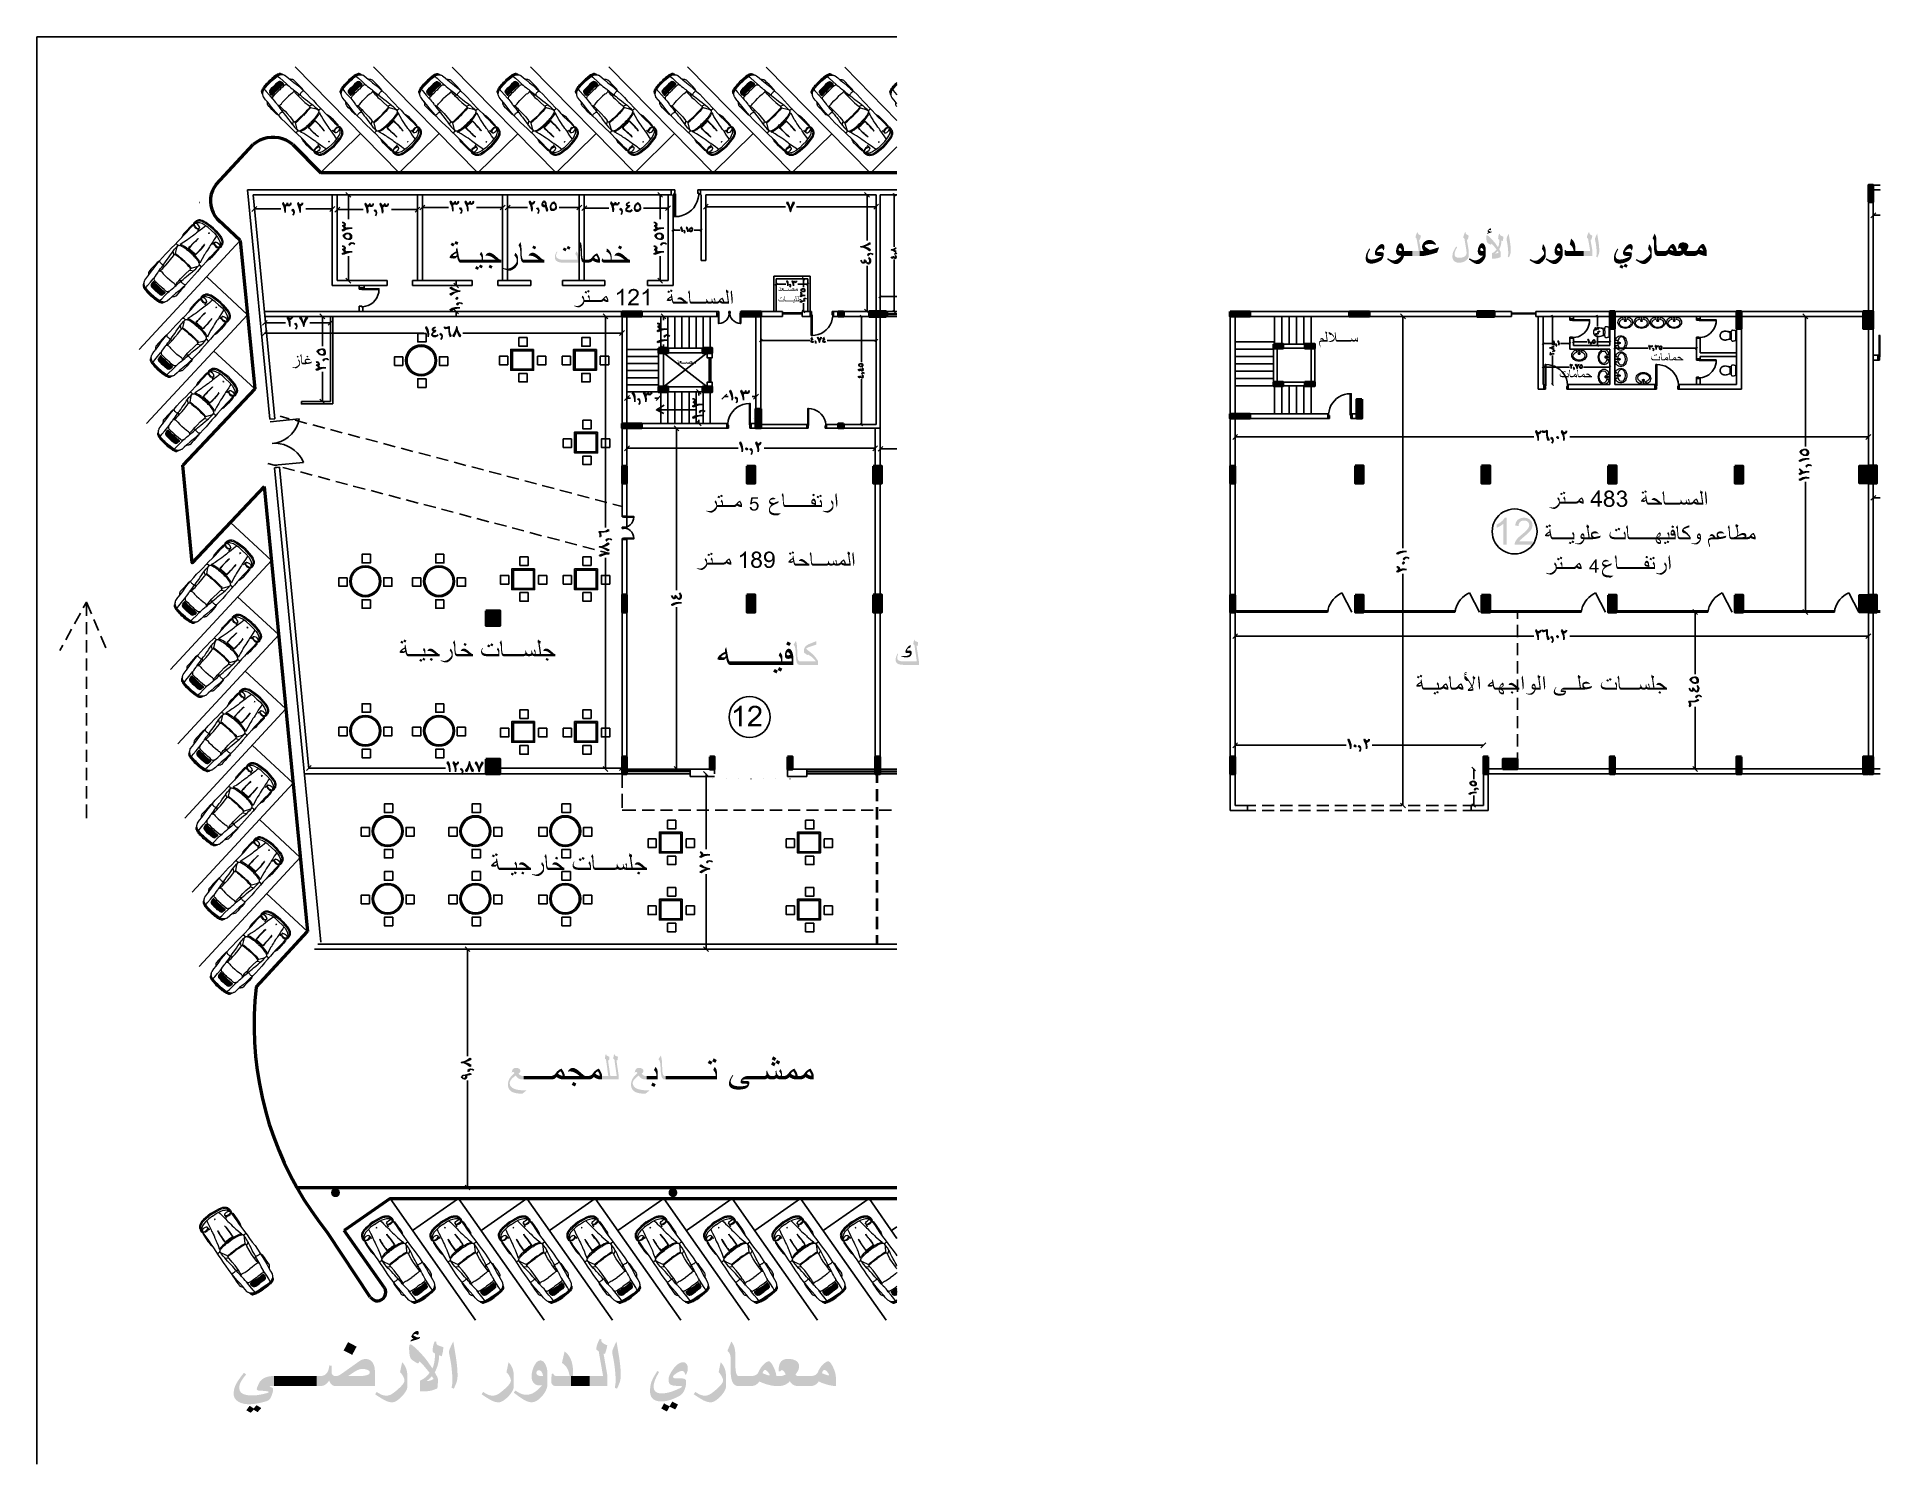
# Model space of a CAD drawing. Header units: metres. Extents: x -24.2 to 51.5, y -28.6 to 30.1.
import ezdxf

# ---------------------------------------------------------------- set-up
doc = ezdxf.new("R2010")
doc.units = ezdxf.units.M
for name, color, linetype in [('GF-BLACK', 250, 'Continuous'), ('GF-BLUE', 5, 'Continuous'), ('GF-DARKGRAY', 8, 'Continuous'), ('GF-DIMS', 250, 'Continuous'), ('GF-GRAY', 8, 'Continuous'), ('GF-LIGHTGRAY', 253, 'Continuous'), ('GF-ORANGE', 30, 'Continuous'), ('GF-PINK', 231, 'Continuous'), ('GF-PURPLE', 200, 'Continuous'), ('GF-RED', 1, 'Continuous'), ('GF-SOLID-BLACK', 250, 'Continuous'), ('GF-STEEL', 133, 'Continuous'), ('GF-TEXT-PDF', 200, 'Continuous'), ('GF-YELLOW', 2, 'Continuous'), ('UF-BLACK', 250, 'Continuous'), ('UF-CYAN', 4, 'Continuous'), ('UF-DIMS', 250, 'Continuous'), ('UF-FILL-BROWN', 22, 'Continuous'), ('UF-FILL-MAGENTA', 6, 'Continuous'), ('UF-GRAY', 8, 'Continuous'), ('UF-MAGENTA', 6, 'Continuous'), ('UF-RED', 1, 'Continuous'), ('UF-SOLID-BLACK', 250, 'Continuous'), ('UF-TEXT-PDF', 6, 'Continuous'), ('UF-YELLOW', 2, 'Continuous')]:
    doc.layers.add(name, color=color, linetype=linetype)

msp = doc.modelspace()

# ---------------------------------------------------------------- hatches: boundary and pattern name
at = {"layer": 'GF-SOLID-BLACK', "true_color": 0x000000}
h = msp.add_hatch(color=250, dxfattribs=at)
h.dxf.hatch_style = 1
h.paths.add_polyline_path([(-0.199, 18.797), (0.609, 18.797), (0.609, 18.592), (-0.199, 18.592)])
h = msp.add_hatch(color=250, dxfattribs=at)
h.dxf.hatch_style = 1
h.paths.add_polyline_path([(4.701, 18.797), (5.509, 18.797), (5.509, 18.592), (4.701, 18.592)])
h = msp.add_hatch(color=250, dxfattribs=at)
h.dxf.hatch_style = 1
h.paths.add_polyline_path([(8.702, 18.797), (8.907, 18.797), (8.907, 18.592), (8.702, 18.592)])
h = msp.add_hatch(color=250, dxfattribs=at)
h.dxf.hatch_style = 1
h.paths.add_polyline_path([(9.951, 18.797), (10.657, 18.797), (10.657, 18.592), (9.951, 18.592)])
h = msp.add_hatch(color=250, dxfattribs=at)
h.dxf.hatch_style = 1
h.paths.add_polyline_path([(1.303, 17.301), (1.708, 17.301), (1.708, 17.096), (1.303, 17.096)])
h = msp.add_hatch(color=250, dxfattribs=at)
h.dxf.hatch_style = 1
h.paths.add_polyline_path([(3.102, 17.301), (3.506, 17.301), (3.506, 17.096), (3.102, 17.096)])
h = msp.add_hatch(color=250, dxfattribs=at)
h.dxf.hatch_style = 1
h.paths.add_polyline_path([(1.303, 15.702), (1.708, 15.702), (1.708, 15.49), (1.303, 15.49)])
h = msp.add_hatch(color=250, dxfattribs=at)
h.dxf.hatch_style = 1
h.paths.add_polyline_path([(3.102, 15.702), (3.506, 15.702), (3.506, 15.49), (3.102, 15.49)])
h = msp.add_hatch(color=250, dxfattribs=at)
h.dxf.hatch_style = 1
h.paths.add_polyline_path([(5.304, 14.796), (5.509, 14.796), (5.509, 13.994), (5.304, 13.994)])
h = msp.add_hatch(color=250, dxfattribs=at)
h.dxf.hatch_style = 1
h.paths.add_polyline_path([(-0.199, 14.199), (0.609, 14.199), (0.609, 13.994), (-0.199, 13.994)])
h = msp.add_hatch(color=250, dxfattribs=at)
h.dxf.hatch_style = 1
h.paths.add_polyline_path([(8.696, 14.199), (8.901, 14.199), (8.901, 13.994), (8.696, 13.994)])
h = msp.add_hatch(color=250, dxfattribs=at)
h.dxf.hatch_style = 1
h.paths.add_polyline_path([(8.702, 14.199), (8.907, 14.199), (8.907, 13.994), (8.702, 13.994)])
h = msp.add_hatch(color=250, dxfattribs=at)
h.dxf.hatch_style = 1
h.paths.add_polyline_path([(-0.199, 12.449), (0.006, 12.449), (0.006, 11.743), (-0.199, 11.743)])
h = msp.add_hatch(color=250, dxfattribs=at)
h.dxf.hatch_style = 1
h.paths.add_polyline_path([(4.924, 12.449), (5.28, 12.449), (5.28, 11.743), (4.924, 11.743)])
h = msp.add_hatch(color=250, dxfattribs=at)
h.dxf.hatch_style = 1
h.paths.add_polyline_path([(10.126, 12.449), (10.482, 12.449), (10.482, 11.743), (10.126, 11.743)])
h = msp.add_hatch(color=250, dxfattribs=at)
h.dxf.hatch_style = 1
h.paths.add_polyline_path([(-0.199, 7.151), (0.006, 7.151), (0.006, 6.445), (-0.199, 6.445)])
h = msp.add_hatch(color=250, dxfattribs=at)
h.dxf.hatch_style = 1
h.paths.add_polyline_path([(4.924, 7.151), (5.28, 7.151), (5.28, 6.445), (4.924, 6.445)])
h = msp.add_hatch(color=250, dxfattribs=at)
h.dxf.hatch_style = 1
h.paths.add_polyline_path([(10.126, 7.151), (10.482, 7.151), (10.482, 6.445), (10.126, 6.445)])
h = msp.add_hatch(color=250, dxfattribs=at)
h.dxf.hatch_style = 1
h.paths.add_polyline_path([(-5.799, 6.499), (-5.196, 6.499), (-5.196, 5.896), (-5.799, 5.896)])
h = msp.add_hatch(color=250, dxfattribs=at)
h.dxf.hatch_style = 1
h.paths.add_polyline_path([(-5.799, 0.398), (-5.196, 0.398), (-5.196, -0.205), (-5.799, -0.205)])
h = msp.add_hatch(color=250, dxfattribs=at)
h.dxf.hatch_style = 1
h.paths.add_polyline_path([(-0.199, 0.501), (0.006, 0.501), (0.006, -0.205), (-0.199, -0.205)])
h = msp.add_hatch(color=250, dxfattribs=at)
h.dxf.hatch_style = 1
h.paths.add_polyline_path([(3.403, 0.501), (3.609, 0.501), (3.609, -0.006), (3.403, -0.006)])
h = msp.add_hatch(color=250, dxfattribs=at)
h.dxf.hatch_style = 1
h.paths.add_polyline_path([(6.602, 0.501), (6.807, 0.501), (6.807, -0.006), (6.602, -0.006)])
h = msp.add_hatch(color=250, dxfattribs=at)
h.dxf.hatch_style = 1
h.paths.add_polyline_path([(10.198, 0.501), (10.409, 0.501), (10.409, -0.205), (10.198, -0.205)])
at = {"layer": 'GF-TEXT-PDF', "true_color": 0xbf00ff}
h = msp.add_hatch(color=200, dxfattribs=at)
h.paths.add_polyline_path([(-6.746, 20.811), (-6.845, 20.811), (-6.852, 20.812), (-6.859, 20.813), (-6.866, 20.815), (-6.872, 20.818), (-6.879, 20.822), (-6.885, 20.827), (-6.892, 20.833), (-6.898, 20.839), (-6.904, 20.846), (-6.91, 20.855), (-6.916, 20.864), (-6.922, 20.874), (-6.927, 20.885), (-6.933, 20.896), (-6.936, 20.904), (-6.939, 20.911), (-6.942, 20.919), (-6.945, 20.927), (-6.948, 20.935), (-6.951, 20.943), (-6.953, 20.952), (-6.956, 20.96), (-6.958, 20.969), (-6.961, 20.979), (-6.963, 20.988), (-6.966, 20.998), (-6.968, 21.008), (-6.97, 21.018), (-6.972, 21.028), (-6.975, 21.039), (-6.977, 21.049), (-6.979, 21.061), (-6.983, 21.052), (-6.988, 21.044), (-6.994, 21.037), (-6.999, 21.029), (-7.005, 21.023), (-7.011, 21.017), (-7.018, 21.011), (-7.024, 21.005), (-7.031, 21), (-7.039, 20.995), (-7.047, 20.991), (-7.056, 20.987), (-7.064, 20.984), (-7.072, 20.982), (-7.081, 20.98), (-7.09, 20.979), (-7.098, 20.979), (-7.11, 20.979), (-7.121, 20.979), (-7.131, 20.979), (-7.142, 20.98), (-7.152, 20.98), (-7.162, 20.981), (-7.171, 20.981), (-7.181, 20.982), (-7.19, 20.983), (-7.199, 20.984), (-7.207, 20.985), (-7.215, 20.987), (-7.223, 20.988), (-7.231, 20.99), (-7.245, 20.993), (-7.257, 20.996), (-7.267, 21), (-7.274, 21.004), (-7.28, 21.008), (-7.283, 21.012), (-7.284, 21.017), (-7.284, 21.024), (-7.283, 21.031), (-7.282, 21.038), (-7.28, 21.046), (-7.277, 21.053), (-7.274, 21.061), (-7.271, 21.068), (-7.267, 21.076), (-7.262, 21.084), (-7.257, 21.091), (-7.251, 21.099), (-7.245, 21.107), (-7.239, 21.115), (-7.231, 21.124), (-7.224, 21.132), (-7.215, 21.14), (-7.206, 21.149), (-7.2, 21.155), (-7.193, 21.161), (-7.186, 21.167), (-7.179, 21.172), (-7.172, 21.178), (-7.165, 21.184), (-7.158, 21.189), (-7.15, 21.195), (-7.143, 21.2), (-7.135, 21.206), (-7.127, 21.211), (-7.119, 21.217), (-7.111, 21.222), (-7.103, 21.227), (-7.094, 21.232), (-7.086, 21.237), (-7.077, 21.242), (-7.068, 21.247), (-7.059, 21.252), (-7.05, 21.257), (-7.041, 21.261), (-7.032, 21.266), (-7.022, 21.271), (-7.012, 21.275), (-7.014, 21.281), (-7.016, 21.291), (-7.018, 21.304), (-7.021, 21.318), (-7.022, 21.328), (-7.023, 21.333), (-7.022, 21.341), (-7.021, 21.35), (-7.019, 21.358), (-7.016, 21.367), (-7.012, 21.376), (-7.007, 21.386), (-7.002, 21.394), (-6.997, 21.402), (-6.992, 21.41), (-6.986, 21.418), (-6.979, 21.426), (-6.972, 21.434), (-6.971, 21.425), (-6.969, 21.415), (-6.968, 21.406), (-6.966, 21.397), (-6.965, 21.388), (-6.963, 21.378), (-6.961, 21.369), (-6.96, 21.36), (-6.958, 21.351), (-6.956, 21.342), (-6.955, 21.333), (-6.953, 21.324), (-6.951, 21.315), (-6.949, 21.306), (-6.947, 21.297), (-6.945, 21.287), (-6.943, 21.278), (-6.941, 21.268), (-6.92, 21.149), (-6.918, 21.136), (-6.916, 21.124), (-6.914, 21.112), (-6.911, 21.1), (-6.909, 21.089), (-6.907, 21.079), (-6.905, 21.069), (-6.903, 21.059), (-6.901, 21.05), (-6.899, 21.041), (-6.897, 21.032), (-6.895, 21.025), (-6.893, 21.017), (-6.891, 21.01), (-6.889, 21.004), (-6.885, 20.99), (-6.881, 20.978), (-6.876, 20.967), (-6.872, 20.958), (-6.867, 20.95), (-6.863, 20.943), (-6.859, 20.938), (-6.854, 20.935), (-6.849, 20.932), (-6.845, 20.932), (-6.746, 20.932)])
h.paths.add_polyline_path([(-6.988, 21.121), (-7.001, 21.196), (-7.011, 21.192), (-7.022, 21.188), (-7.032, 21.184), (-7.041, 21.18), (-7.05, 21.176), (-7.059, 21.172), (-7.067, 21.168), (-7.075, 21.164), (-7.082, 21.16), (-7.089, 21.156), (-7.096, 21.152), (-7.103, 21.146), (-7.11, 21.141), (-7.117, 21.134), (-7.124, 21.128), (-7.131, 21.121), (-7.137, 21.114), (-7.143, 21.106), (-7.148, 21.099), (-7.154, 21.09), (-7.146, 21.087), (-7.138, 21.085), (-7.129, 21.082), (-7.12, 21.081), (-7.113, 21.08), (-7.105, 21.079), (-7.097, 21.078), (-7.088, 21.078), (-7.077, 21.077), (-7.067, 21.077), (-7.058, 21.078), (-7.05, 21.079), (-7.042, 21.081), (-7.034, 21.084), (-7.026, 21.088), (-7.018, 21.093), (-7.01, 21.099), (-7.003, 21.105), (-6.995, 21.112)])
for points in [[(-7.08, 21.574), (-7.132, 21.475), (-7.247, 21.534), (-7.193, 21.634)], [(-6.922, 21.639), (-6.974, 21.538), (-7.087, 21.597), (-7.035, 21.698)], [(-5.912, 20.811), (-6.306, 20.811), (-6.306, 20.932), (-5.962, 20.932), (-5.962, 20.944), (-5.963, 20.956), (-5.963, 20.967), (-5.964, 20.978), (-5.965, 20.988), (-5.966, 20.998), (-5.968, 21.008), (-5.969, 21.017), (-5.971, 21.026), (-5.974, 21.034), (-5.976, 21.041), (-5.979, 21.049), (-5.981, 21.056), (-5.984, 21.061), (-5.988, 21.067), (-5.992, 21.074), (-5.996, 21.081), (-6.001, 21.088), (-6.007, 21.096), (-6.014, 21.104), (-6.021, 21.112), (-6.029, 21.121), (-6.037, 21.131), (-6.047, 21.141), (-5.993, 21.254), (-5.984, 21.244), (-5.977, 21.234), (-5.97, 21.225), (-5.963, 21.216), (-5.957, 21.207), (-5.952, 21.198), (-5.947, 21.19), (-5.943, 21.183), (-5.939, 21.176), (-5.935, 21.169), (-5.933, 21.162), (-5.93, 21.156), (-5.928, 21.15), (-5.926, 21.144), (-5.925, 21.137), (-5.923, 21.129), (-5.921, 21.121), (-5.92, 21.113), (-5.919, 21.104), (-5.917, 21.095), (-5.916, 21.086), (-5.915, 21.076), (-5.914, 21.065), (-5.914, 21.054), (-5.913, 21.043), (-5.912, 21.031), (-5.912, 21.019), (-5.912, 21.006), (-5.912, 20.993), (-5.912, 20.98)], [(-5.166, 20.811), (-5.966, 20.811), (-5.966, 20.932), (-5.402, 20.932), (-5.411, 20.939), (-5.42, 20.946), (-5.429, 20.953), (-5.438, 20.959), (-5.446, 20.966), (-5.454, 20.972), (-5.463, 20.978), (-5.471, 20.983), (-5.478, 20.989), (-5.486, 20.994), (-5.493, 20.999), (-5.5, 21.004), (-5.507, 21.009), (-5.514, 21.013), (-5.521, 21.017), (-5.53, 21.023), (-5.539, 21.029), (-5.548, 21.034), (-5.557, 21.039), (-5.565, 21.044), (-5.574, 21.048), (-5.583, 21.052), (-5.591, 21.056), (-5.599, 21.06), (-5.607, 21.064), (-5.615, 21.067), (-5.623, 21.07), (-5.631, 21.073), (-5.64, 21.076), (-5.649, 21.079), (-5.659, 21.081), (-5.668, 21.084), (-5.678, 21.086), (-5.687, 21.087), (-5.697, 21.089), (-5.706, 21.09), (-5.716, 21.091), (-5.725, 21.092), (-5.735, 21.092), (-5.744, 21.092), (-5.753, 21.092), (-5.762, 21.092), (-5.771, 21.092), (-5.78, 21.091), (-5.789, 21.09), (-5.798, 21.09), (-5.807, 21.089), (-5.816, 21.087), (-5.811, 21.098), (-5.807, 21.107), (-5.802, 21.117), (-5.798, 21.125), (-5.792, 21.134), (-5.787, 21.142), (-5.781, 21.15), (-5.776, 21.157), (-5.769, 21.164), (-5.763, 21.17), (-5.756, 21.177), (-5.749, 21.182), (-5.742, 21.188), (-5.734, 21.193), (-5.726, 21.197), (-5.718, 21.201), (-5.71, 21.204), (-5.701, 21.207), (-5.692, 21.21), (-5.683, 21.212), (-5.674, 21.214), (-5.664, 21.215), (-5.654, 21.215), (-5.644, 21.216), (-5.636, 21.215), (-5.629, 21.215), (-5.621, 21.214), (-5.613, 21.213), (-5.605, 21.211), (-5.597, 21.209), (-5.588, 21.206), (-5.58, 21.203), (-5.571, 21.2), (-5.562, 21.196), (-5.554, 21.192), (-5.544, 21.188), (-5.535, 21.183), (-5.526, 21.178), (-5.516, 21.172), (-5.507, 21.166), (-5.497, 21.16), (-5.487, 21.153), (-5.477, 21.146), (-5.472, 21.143), (-5.467, 21.139), (-5.462, 21.135), (-5.457, 21.13), (-5.451, 21.126), (-5.445, 21.121), (-5.438, 21.116), (-5.432, 21.11), (-5.425, 21.105), (-5.418, 21.099), (-5.41, 21.092), (-5.403, 21.086), (-5.395, 21.079), (-5.387, 21.072), (-5.378, 21.064), (-5.369, 21.057), (-5.36, 21.049), (-5.351, 21.04), (-5.341, 21.032), (-5.331, 21.023), (-5.321, 21.014), (-5.31, 21.004), (-5.3, 20.995), (-5.29, 20.986), (-5.28, 20.978), (-5.271, 20.971), (-5.263, 20.964), (-5.255, 20.958), (-5.247, 20.953), (-5.24, 20.948), (-5.234, 20.944), (-5.227, 20.94), (-5.222, 20.937), (-5.217, 20.935), (-5.212, 20.933), (-5.208, 20.932), (-5.166, 20.932)], [(-4.473, 20.811), (-4.473, 20.802), (-4.473, 20.794), (-4.474, 20.785), (-4.476, 20.776), (-4.478, 20.768), (-4.48, 20.759), (-4.483, 20.75), (-4.486, 20.742), (-4.489, 20.733), (-4.493, 20.724), (-4.497, 20.715), (-4.502, 20.707), (-4.507, 20.698), (-4.512, 20.689), (-4.518, 20.68), (-4.524, 20.671), (-4.531, 20.662), (-4.538, 20.653), (-4.544, 20.645), (-4.55, 20.638), (-4.556, 20.63), (-4.563, 20.623), (-4.57, 20.616), (-4.576, 20.609), (-4.583, 20.602), (-4.591, 20.596), (-4.598, 20.589), (-4.605, 20.582), (-4.613, 20.576), (-4.621, 20.57), (-4.628, 20.564), (-4.636, 20.557), (-4.645, 20.551), (-4.653, 20.546), (-4.662, 20.54), (-4.67, 20.534), (-4.679, 20.529), (-4.69, 20.522), (-4.7, 20.516), (-4.71, 20.511), (-4.72, 20.506), (-4.729, 20.501), (-4.739, 20.497), (-4.748, 20.493), (-4.757, 20.49), (-4.765, 20.487), (-4.774, 20.484), (-4.782, 20.482), (-4.789, 20.481), (-4.797, 20.48), (-4.804, 20.479), (-4.811, 20.479), (-4.82, 20.479), (-4.829, 20.479), (-4.838, 20.48), (-4.847, 20.481), (-4.856, 20.482), (-4.866, 20.483), (-4.875, 20.485), (-4.885, 20.486), (-4.895, 20.488), (-4.904, 20.491), (-4.914, 20.493), (-4.922, 20.495), (-4.93, 20.497), (-4.939, 20.5), (-4.947, 20.502), (-4.956, 20.505), (-4.965, 20.508), (-4.975, 20.511), (-4.985, 20.515), (-4.995, 20.518), (-5.005, 20.522), (-5.016, 20.526), (-5.025, 20.529), (-5.034, 20.533), (-5.043, 20.536), (-5.052, 20.54), (-5.061, 20.543), (-5.07, 20.547), (-5.079, 20.55), (-5.088, 20.554), (-5.097, 20.557), (-5.106, 20.561), (-5.115, 20.564), (-5.103, 20.592), (-5.094, 20.59), (-5.084, 20.588), (-5.075, 20.586), (-5.066, 20.584), (-5.056, 20.582), (-5.047, 20.58), (-5.037, 20.579), (-5.027, 20.577), (-5.017, 20.575), (-5.008, 20.573), (-4.998, 20.571), (-4.988, 20.569), (-4.979, 20.568), (-4.969, 20.567), (-4.96, 20.566), (-4.952, 20.565), (-4.943, 20.564), (-4.934, 20.564), (-4.926, 20.563), (-4.918, 20.563), (-4.909, 20.563), (-4.9, 20.564), (-4.891, 20.565), (-4.882, 20.566), (-4.873, 20.567), (-4.864, 20.568), (-4.855, 20.57), (-4.846, 20.572), (-4.837, 20.575), (-4.827, 20.578), (-4.818, 20.58), (-4.809, 20.584), (-4.799, 20.587), (-4.79, 20.591), (-4.781, 20.595), (-4.771, 20.6), (-4.762, 20.604), (-4.752, 20.609), (-4.743, 20.614), (-4.733, 20.62), (-4.725, 20.625), (-4.717, 20.63), (-4.709, 20.635), (-4.701, 20.641), (-4.693, 20.646), (-4.685, 20.652), (-4.678, 20.658), (-4.67, 20.663), (-4.663, 20.669), (-4.656, 20.675), (-4.649, 20.682), (-4.642, 20.688), (-4.635, 20.695), (-4.628, 20.701), (-4.621, 20.708), (-4.615, 20.715), (-4.609, 20.722), (-4.602, 20.729), (-4.596, 20.736), (-4.59, 20.743), (-4.584, 20.751), (-4.577, 20.76), (-4.571, 20.769), (-4.564, 20.778), (-4.559, 20.787), (-4.553, 20.796), (-4.548, 20.805), (-4.544, 20.813), (-4.54, 20.822), (-4.536, 20.83), (-4.533, 20.839), (-4.53, 20.847), (-4.528, 20.855), (-4.526, 20.863), (-4.524, 20.871), (-4.523, 20.878), (-4.523, 20.886), (-4.523, 20.893), (-4.523, 20.902), (-4.523, 20.91), (-4.524, 20.919), (-4.526, 20.928), (-4.527, 20.936), (-4.529, 20.945), (-4.532, 20.954), (-4.535, 20.963), (-4.538, 20.972), (-4.541, 20.981), (-4.545, 20.99), (-4.55, 20.999), (-4.554, 21.008), (-4.558, 21.016), (-4.563, 21.023), (-4.567, 21.031), (-4.572, 21.038), (-4.577, 21.046), (-4.582, 21.053), (-4.588, 21.061), (-4.594, 21.069), (-4.6, 21.076), (-4.606, 21.084), (-4.613, 21.092), (-4.619, 21.1), (-4.626, 21.108), (-4.587, 21.217), (-4.579, 21.209), (-4.571, 21.202), (-4.564, 21.194), (-4.557, 21.187), (-4.55, 21.179), (-4.544, 21.172), (-4.538, 21.164), (-4.532, 21.157), (-4.526, 21.149), (-4.521, 21.142), (-4.516, 21.134), (-4.511, 21.127), (-4.507, 21.119), (-4.503, 21.112), (-4.499, 21.103), (-4.495, 21.094), (-4.491, 21.086), (-4.488, 21.077), (-4.485, 21.067), (-4.483, 21.058), (-4.48, 21.049), (-4.478, 21.039), (-4.477, 21.029), (-4.475, 21.02), (-4.474, 21.01), (-4.473, 20.999), (-4.473, 20.989), (-4.473, 20.979)], [(-4.146, 20.811), (-4.242, 20.811), (-4.252, 20.812), (-4.261, 20.813), (-4.269, 20.815), (-4.277, 20.817), (-4.285, 20.821), (-4.292, 20.825), (-4.299, 20.83), (-4.306, 20.836), (-4.312, 20.842), (-4.318, 20.849), (-4.322, 20.856), (-4.327, 20.862), (-4.331, 20.87), (-4.334, 20.878), (-4.338, 20.886), (-4.342, 20.895), (-4.345, 20.905), (-4.348, 20.915), (-4.351, 20.925), (-4.353, 20.937), (-4.356, 20.948), (-4.357, 20.956), (-4.359, 20.964), (-4.36, 20.972), (-4.361, 20.981), (-4.363, 20.989), (-4.364, 20.998), (-4.365, 21.007), (-4.366, 21.017), (-4.368, 21.026), (-4.369, 21.036), (-4.37, 21.046), (-4.371, 21.056), (-4.372, 21.067), (-4.373, 21.077), (-4.374, 21.088), (-4.375, 21.099), (-4.375, 21.11), (-4.376, 21.119), (-4.376, 21.129), (-4.377, 21.138), (-4.377, 21.147), (-4.378, 21.156), (-4.378, 21.166), (-4.379, 21.175), (-4.379, 21.185), (-4.38, 21.194), (-4.38, 21.203), (-4.381, 21.213), (-4.381, 21.222), (-4.382, 21.232), (-4.382, 21.242), (-4.383, 21.251), (-4.384, 21.261), (-4.384, 21.271), (-4.385, 21.283), (-4.385, 21.295), (-4.386, 21.306), (-4.387, 21.317), (-4.388, 21.328), (-4.389, 21.338), (-4.39, 21.348), (-4.391, 21.357), (-4.392, 21.365), (-4.393, 21.374), (-4.394, 21.381), (-4.395, 21.389), (-4.396, 21.395), (-4.398, 21.406), (-4.4, 21.416), (-4.402, 21.425), (-4.404, 21.434), (-4.407, 21.443), (-4.41, 21.45), (-4.413, 21.458), (-4.416, 21.465), (-4.42, 21.473), (-4.424, 21.481), (-4.429, 21.489), (-4.434, 21.496), (-4.439, 21.503), (-4.445, 21.51), (-4.451, 21.517), (-4.458, 21.523), (-4.373, 21.657), (-4.37, 21.649), (-4.368, 21.641), (-4.365, 21.633), (-4.363, 21.625), (-4.361, 21.616), (-4.358, 21.607), (-4.356, 21.598), (-4.354, 21.589), (-4.352, 21.58), (-4.351, 21.571), (-4.349, 21.562), (-4.347, 21.552), (-4.345, 21.542), (-4.344, 21.532), (-4.342, 21.522), (-4.341, 21.512), (-4.339, 21.502), (-4.338, 21.491), (-4.337, 21.481), (-4.336, 21.47), (-4.335, 21.459), (-4.334, 21.453), (-4.333, 21.445), (-4.333, 21.438), (-4.332, 21.429), (-4.332, 21.42), (-4.331, 21.411), (-4.331, 21.4), (-4.33, 21.389), (-4.329, 21.377), (-4.329, 21.365), (-4.328, 21.352), (-4.328, 21.338), (-4.327, 21.323), (-4.326, 21.308), (-4.326, 21.292), (-4.325, 21.276), (-4.325, 21.258), (-4.324, 21.24), (-4.324, 21.222), (-4.323, 21.203), (-4.322, 21.183), (-4.322, 21.162), (-4.321, 21.141), (-4.321, 21.119), (-4.319, 21.104), (-4.318, 21.091), (-4.316, 21.078), (-4.314, 21.065), (-4.312, 21.054), (-4.311, 21.043), (-4.309, 21.032), (-4.307, 21.022), (-4.304, 21.013), (-4.302, 21.004), (-4.3, 20.996), (-4.298, 20.989), (-4.295, 20.982), (-4.293, 20.976), (-4.29, 20.97), (-4.287, 20.965), (-4.285, 20.961), (-4.278, 20.952), (-4.271, 20.945), (-4.264, 20.939), (-4.257, 20.935), (-4.25, 20.933), (-4.242, 20.932), (-4.146, 20.932)], [(-3.394, 20.811), (-4.193, 20.811), (-4.193, 20.932), (-3.629, 20.932), (-3.638, 20.939), (-3.647, 20.946), (-3.656, 20.953), (-3.665, 20.959), (-3.674, 20.966), (-3.682, 20.972), (-3.69, 20.978), (-3.698, 20.983), (-3.706, 20.989), (-3.713, 20.994), (-3.721, 20.999), (-3.728, 21.004), (-3.735, 21.009), (-3.741, 21.013), (-3.748, 21.017), (-3.757, 21.023), (-3.766, 21.029), (-3.775, 21.034), (-3.784, 21.039), (-3.793, 21.044), (-3.801, 21.048), (-3.81, 21.052), (-3.818, 21.056), (-3.826, 21.06), (-3.835, 21.064), (-3.843, 21.067), (-3.85, 21.07), (-3.858, 21.073), (-3.867, 21.076), (-3.877, 21.079), (-3.886, 21.081), (-3.896, 21.084), (-3.905, 21.086), (-3.915, 21.087), (-3.924, 21.089), (-3.934, 21.09), (-3.943, 21.091), (-3.953, 21.092), (-3.962, 21.092), (-3.972, 21.092), (-3.981, 21.092), (-3.989, 21.092), (-3.998, 21.092), (-4.007, 21.091), (-4.016, 21.09), (-4.025, 21.09), (-4.034, 21.089), (-4.043, 21.087), (-4.039, 21.098), (-4.034, 21.107), (-4.03, 21.117), (-4.025, 21.125), (-4.02, 21.134), (-4.014, 21.142), (-4.009, 21.15), (-4.003, 21.157), (-3.997, 21.164), (-3.99, 21.17), (-3.984, 21.177), (-3.976, 21.182), (-3.969, 21.188), (-3.961, 21.193), (-3.954, 21.197), (-3.945, 21.201), (-3.937, 21.204), (-3.928, 21.207), (-3.92, 21.21), (-3.91, 21.212), (-3.901, 21.214), (-3.891, 21.215), (-3.881, 21.215), (-3.871, 21.216), (-3.864, 21.215), (-3.856, 21.215), (-3.848, 21.214), (-3.84, 21.213), (-3.832, 21.211), (-3.824, 21.209), (-3.816, 21.206), (-3.807, 21.203), (-3.799, 21.2), (-3.79, 21.196), (-3.781, 21.192), (-3.772, 21.188), (-3.763, 21.183), (-3.753, 21.178), (-3.744, 21.172), (-3.734, 21.166), (-3.724, 21.16), (-3.714, 21.153), (-3.704, 21.146), (-3.7, 21.143), (-3.695, 21.139), (-3.69, 21.135), (-3.684, 21.13), (-3.678, 21.126), (-3.672, 21.121), (-3.666, 21.116), (-3.659, 21.11), (-3.652, 21.105), (-3.645, 21.099), (-3.638, 21.092), (-3.63, 21.086), (-3.622, 21.079), (-3.614, 21.072), (-3.605, 21.064), (-3.597, 21.057), (-3.588, 21.049), (-3.578, 21.04), (-3.569, 21.032), (-3.559, 21.023), (-3.549, 21.014), (-3.538, 21.004), (-3.527, 20.995), (-3.517, 20.986), (-3.508, 20.978), (-3.499, 20.971), (-3.49, 20.964), (-3.482, 20.958), (-3.475, 20.953), (-3.468, 20.948), (-3.461, 20.944), (-3.455, 20.94), (-3.449, 20.937), (-3.444, 20.935), (-3.439, 20.933), (-3.435, 20.932), (-3.394, 20.932)], [(-3.724, 21.455), (-3.778, 21.354), (-3.891, 21.412), (-3.839, 21.513)], [(-1.988, 20.811), (-2.648, 20.811), (-2.66, 20.811), (-2.671, 20.812), (-2.682, 20.812), (-2.693, 20.813), (-2.703, 20.813), (-2.714, 20.814), (-2.724, 20.816), (-2.734, 20.817), (-2.744, 20.818), (-2.754, 20.82), (-2.763, 20.822), (-2.772, 20.824), (-2.781, 20.826), (-2.79, 20.828), (-2.799, 20.831), (-2.807, 20.834), (-2.815, 20.837), (-2.823, 20.84), (-2.831, 20.843), (-2.838, 20.846), (-2.846, 20.85), (-2.853, 20.854), (-2.86, 20.858), (-2.868, 20.863), (-2.876, 20.868), (-2.884, 20.874), (-2.891, 20.88), (-2.898, 20.886), (-2.905, 20.892), (-2.911, 20.899), (-2.917, 20.906), (-2.922, 20.913), (-2.927, 20.92), (-2.932, 20.928), (-2.936, 20.936), (-2.94, 20.944), (-2.944, 20.953), (-2.947, 20.961), (-2.95, 20.97), (-2.952, 20.979), (-2.954, 20.989), (-2.956, 20.998), (-2.957, 21.008), (-2.958, 21.018), (-2.959, 21.029), (-2.959, 21.039), (-2.959, 21.049), (-2.958, 21.058), (-2.958, 21.067), (-2.957, 21.076), (-2.955, 21.086), (-2.954, 21.095), (-2.952, 21.104), (-2.95, 21.114), (-2.947, 21.123), (-2.944, 21.133), (-2.941, 21.142), (-2.938, 21.152), (-2.934, 21.161), (-2.93, 21.171), (-2.928, 21.176), (-2.925, 21.181), (-2.922, 21.187), (-2.919, 21.194), (-2.914, 21.202), (-2.91, 21.21), (-2.905, 21.219), (-2.899, 21.229), (-2.893, 21.24), (-2.887, 21.251), (-2.88, 21.263), (-2.859, 21.25), (-2.863, 21.242), (-2.867, 21.234), (-2.871, 21.226), (-2.874, 21.218), (-2.878, 21.21), (-2.882, 21.202), (-2.885, 21.194), (-2.889, 21.186), (-2.893, 21.176), (-2.896, 21.167), (-2.899, 21.157), (-2.902, 21.148), (-2.904, 21.14), (-2.906, 21.131), (-2.907, 21.122), (-2.908, 21.114), (-2.909, 21.106), (-2.909, 21.098), (-2.909, 21.089), (-2.908, 21.08), (-2.906, 21.071), (-2.904, 21.062), (-2.902, 21.053), (-2.898, 21.045), (-2.895, 21.037), (-2.89, 21.03), (-2.885, 21.022), (-2.879, 21.015), (-2.873, 21.008), (-2.866, 21.001), (-2.859, 20.995), (-2.851, 20.989), (-2.842, 20.983), (-2.833, 20.977), (-2.823, 20.972), (-2.816, 20.968), (-2.808, 20.965), (-2.801, 20.961), (-2.793, 20.958), (-2.784, 20.955), (-2.776, 20.952), (-2.768, 20.95), (-2.759, 20.947), (-2.75, 20.945), (-2.741, 20.943), (-2.732, 20.941), (-2.722, 20.939), (-2.712, 20.938), (-2.703, 20.936), (-2.693, 20.935), (-2.682, 20.934), (-2.672, 20.933), (-2.662, 20.933), (-2.651, 20.932), (-2.64, 20.932), (-2.629, 20.932), (-2.042, 20.932), (-2.042, 20.95), (-2.042, 20.962), (-2.043, 20.973), (-2.043, 20.984), (-2.044, 20.995), (-2.045, 21.005), (-2.046, 21.015), (-2.048, 21.025), (-2.049, 21.034), (-2.051, 21.043), (-2.053, 21.052), (-2.056, 21.06), (-2.058, 21.068), (-2.061, 21.076), (-2.065, 21.085), (-2.069, 21.093), (-2.073, 21.101), (-2.078, 21.109), (-2.083, 21.117), (-2.089, 21.125), (-2.095, 21.132), (-2.102, 21.139), (-2.109, 21.146), (-2.117, 21.152), (-2.125, 21.159), (-2.071, 21.272), (-2.063, 21.262), (-2.056, 21.253), (-2.05, 21.245), (-2.044, 21.238), (-2.04, 21.233), (-2.037, 21.228), (-2.035, 21.225), (-2.031, 21.218), (-2.027, 21.211), (-2.024, 21.204), (-2.02, 21.197), (-2.017, 21.189), (-2.014, 21.182), (-2.011, 21.174), (-2.008, 21.165), (-2.006, 21.157), (-2.004, 21.148), (-2.001, 21.139), (-1.999, 21.13), (-1.997, 21.12), (-1.996, 21.11), (-1.994, 21.1), (-1.993, 21.09), (-1.992, 21.08), (-1.99, 21.069), (-1.99, 21.058), (-1.989, 21.047), (-1.988, 21.035), (-1.988, 21.023), (-1.988, 21.012), (-1.988, 20.999)], [(-2.472, 21.375), (-2.523, 21.275), (-2.638, 21.334), (-2.584, 21.434)], [(-2.314, 21.44), (-2.365, 21.339), (-2.478, 21.397), (-2.426, 21.498)], [(-1.667, 20.811), (-1.764, 20.811), (-1.773, 20.812), (-1.782, 20.813), (-1.79, 20.815), (-1.799, 20.817), (-1.806, 20.821), (-1.814, 20.825), (-1.821, 20.83), (-1.827, 20.836), (-1.833, 20.842), (-1.839, 20.849), (-1.844, 20.856), (-1.848, 20.862), (-1.852, 20.87), (-1.856, 20.878), (-1.859, 20.886), (-1.863, 20.895), (-1.866, 20.905), (-1.869, 20.915), (-1.872, 20.925), (-1.875, 20.937), (-1.877, 20.948), (-1.879, 20.956), (-1.88, 20.964), (-1.881, 20.972), (-1.883, 20.981), (-1.884, 20.989), (-1.885, 20.998), (-1.887, 21.007), (-1.888, 21.017), (-1.889, 21.026), (-1.89, 21.036), (-1.891, 21.046), (-1.892, 21.056), (-1.893, 21.067), (-1.894, 21.077), (-1.895, 21.088), (-1.896, 21.099), (-1.897, 21.11), (-1.897, 21.119), (-1.898, 21.129), (-1.898, 21.138), (-1.899, 21.147), (-1.899, 21.156), (-1.9, 21.166), (-1.9, 21.175), (-1.901, 21.185), (-1.901, 21.194), (-1.902, 21.203), (-1.902, 21.213), (-1.903, 21.222), (-1.903, 21.232), (-1.904, 21.242), (-1.904, 21.251), (-1.905, 21.261), (-1.905, 21.271), (-1.906, 21.283), (-1.907, 21.295), (-1.908, 21.306), (-1.908, 21.317), (-1.909, 21.328), (-1.91, 21.338), (-1.911, 21.348), (-1.912, 21.357), (-1.913, 21.365), (-1.914, 21.374), (-1.915, 21.381), (-1.916, 21.389), (-1.917, 21.395), (-1.919, 21.406), (-1.921, 21.416), (-1.923, 21.425), (-1.926, 21.434), (-1.928, 21.443), (-1.931, 21.45), (-1.934, 21.458), (-1.937, 21.465), (-1.941, 21.473), (-1.945, 21.481), (-1.95, 21.489), (-1.955, 21.496), (-1.961, 21.503), (-1.966, 21.51), (-1.973, 21.517), (-1.979, 21.523), (-1.894, 21.657), (-1.891, 21.649), (-1.889, 21.641), (-1.887, 21.633), (-1.884, 21.625), (-1.882, 21.616), (-1.88, 21.607), (-1.878, 21.598), (-1.876, 21.589), (-1.874, 21.58), (-1.872, 21.571), (-1.87, 21.562), (-1.868, 21.552), (-1.867, 21.542), (-1.865, 21.532), (-1.864, 21.522), (-1.862, 21.512), (-1.861, 21.502), (-1.859, 21.491), (-1.858, 21.481), (-1.857, 21.47), (-1.856, 21.459), (-1.855, 21.453), (-1.855, 21.445), (-1.854, 21.438), (-1.854, 21.429), (-1.853, 21.42), (-1.852, 21.411), (-1.852, 21.4), (-1.851, 21.389), (-1.851, 21.377), (-1.85, 21.365), (-1.85, 21.352), (-1.849, 21.338), (-1.848, 21.323), (-1.848, 21.308), (-1.847, 21.292), (-1.847, 21.276), (-1.846, 21.258), (-1.846, 21.24), (-1.845, 21.222), (-1.844, 21.203), (-1.844, 21.183), (-1.843, 21.162), (-1.843, 21.141), (-1.842, 21.119), (-1.841, 21.104), (-1.839, 21.091), (-1.837, 21.078), (-1.836, 21.065), (-1.834, 21.054), (-1.832, 21.043), (-1.83, 21.032), (-1.828, 21.022), (-1.826, 21.013), (-1.824, 21.004), (-1.821, 20.996), (-1.819, 20.989), (-1.817, 20.982), (-1.814, 20.976), (-1.811, 20.97), (-1.809, 20.965), (-1.806, 20.961), (-1.8, 20.952), (-1.793, 20.945), (-1.786, 20.939), (-1.779, 20.935), (-1.771, 20.933), (-1.764, 20.932), (-1.667, 20.932)], [(-0.62, 20.811), (-0.931, 20.811), (-0.94, 20.812), (-0.95, 20.813), (-0.959, 20.814), (-0.968, 20.817), (-0.977, 20.82), (-0.985, 20.824), (-0.994, 20.829), (-1.002, 20.834), (-1.01, 20.841), (-1.017, 20.848), (-1.023, 20.855), (-1.027, 20.863), (-1.031, 20.871), (-1.033, 20.879), (-1.033, 20.888), (-1.033, 20.898), (-1.033, 20.908), (-1.032, 20.918), (-1.031, 20.927), (-1.03, 20.936), (-1.029, 20.945), (-1.027, 20.954), (-1.025, 20.963), (-1.023, 20.973), (-1.02, 20.983), (-1.004, 20.983), (-1.001, 20.974), (-0.998, 20.966), (-0.993, 20.959), (-0.988, 20.952), (-0.983, 20.947), (-0.976, 20.942), (-0.969, 20.938), (-0.961, 20.935), (-0.952, 20.933), (-0.942, 20.932), (-0.931, 20.932), (-0.663, 20.932), (-0.663, 20.943), (-0.663, 20.955), (-0.663, 20.966), (-0.664, 20.977), (-0.665, 20.988), (-0.666, 20.999), (-0.667, 21.009), (-0.668, 21.019), (-0.669, 21.029), (-0.671, 21.039), (-0.672, 21.049), (-0.674, 21.058), (-0.676, 21.067), (-0.678, 21.076), (-0.68, 21.084), (-0.683, 21.093), (-0.685, 21.101), (-0.688, 21.109), (-0.691, 21.117), (-0.694, 21.124), (-0.697, 21.132), (-0.702, 21.14), (-0.706, 21.149), (-0.711, 21.157), (-0.716, 21.165), (-0.721, 21.173), (-0.727, 21.18), (-0.732, 21.187), (-0.738, 21.194), (-0.745, 21.201), (-0.751, 21.207), (-0.758, 21.213), (-0.765, 21.219), (-0.773, 21.224), (-0.78, 21.229), (-0.788, 21.234), (-0.796, 21.239), (-0.804, 21.243), (-0.813, 21.247), (-0.822, 21.251), (-0.831, 21.254), (-0.841, 21.257), (-0.83, 21.391), (-0.82, 21.386), (-0.811, 21.381), (-0.801, 21.376), (-0.792, 21.37), (-0.783, 21.364), (-0.775, 21.358), (-0.766, 21.351), (-0.758, 21.344), (-0.75, 21.337), (-0.743, 21.33), (-0.735, 21.323), (-0.728, 21.315), (-0.721, 21.307), (-0.714, 21.299), (-0.708, 21.29), (-0.702, 21.282), (-0.696, 21.273), (-0.69, 21.264), (-0.684, 21.254), (-0.679, 21.245), (-0.674, 21.235), (-0.669, 21.225), (-0.665, 21.214), (-0.661, 21.204), (-0.657, 21.195), (-0.654, 21.186), (-0.651, 21.177), (-0.648, 21.167), (-0.646, 21.158), (-0.643, 21.148), (-0.641, 21.138), (-0.638, 21.127), (-0.636, 21.117), (-0.634, 21.106), (-0.632, 21.095), (-0.631, 21.084), (-0.629, 21.072), (-0.627, 21.061), (-0.626, 21.049), (-0.625, 21.037), (-0.624, 21.024), (-0.623, 21.012), (-0.622, 20.999), (-0.622, 20.986), (-0.621, 20.973), (-0.621, 20.959), (-0.621, 20.946), (-0.62, 20.932)], [(0.134, 20.811), (-0.665, 20.811), (-0.665, 20.932), (-0.101, 20.932), (-0.11, 20.939), (-0.119, 20.946), (-0.128, 20.953), (-0.137, 20.959), (-0.146, 20.966), (-0.154, 20.972), (-0.162, 20.978), (-0.17, 20.983), (-0.178, 20.989), (-0.185, 20.994), (-0.193, 20.999), (-0.2, 21.004), (-0.207, 21.009), (-0.213, 21.013), (-0.22, 21.017), (-0.229, 21.023), (-0.238, 21.029), (-0.247, 21.034), (-0.256, 21.039), (-0.265, 21.044), (-0.273, 21.048), (-0.282, 21.052), (-0.29, 21.056), (-0.298, 21.06), (-0.307, 21.064), (-0.315, 21.067), (-0.322, 21.07), (-0.33, 21.073), (-0.339, 21.076), (-0.349, 21.079), (-0.358, 21.081), (-0.368, 21.084), (-0.377, 21.086), (-0.387, 21.087), (-0.396, 21.089), (-0.406, 21.09), (-0.415, 21.091), (-0.425, 21.092), (-0.434, 21.092), (-0.444, 21.092), (-0.453, 21.092), (-0.461, 21.092), (-0.47, 21.092), (-0.479, 21.091), (-0.488, 21.09), (-0.497, 21.09), (-0.506, 21.089), (-0.515, 21.087), (-0.511, 21.098), (-0.506, 21.107), (-0.502, 21.117), (-0.497, 21.125), (-0.492, 21.134), (-0.486, 21.142), (-0.481, 21.15), (-0.475, 21.157), (-0.469, 21.164), (-0.462, 21.17), (-0.456, 21.177), (-0.448, 21.182), (-0.441, 21.188), (-0.433, 21.193), (-0.426, 21.197), (-0.417, 21.201), (-0.409, 21.204), (-0.4, 21.207), (-0.392, 21.21), (-0.382, 21.212), (-0.373, 21.214), (-0.363, 21.215), (-0.353, 21.215), (-0.343, 21.216), (-0.336, 21.215), (-0.328, 21.215), (-0.32, 21.214), (-0.312, 21.213), (-0.304, 21.211), (-0.296, 21.209), (-0.288, 21.206), (-0.279, 21.203), (-0.271, 21.2), (-0.262, 21.196), (-0.253, 21.192), (-0.244, 21.188), (-0.235, 21.183), (-0.225, 21.178), (-0.216, 21.172), (-0.206, 21.166), (-0.196, 21.16), (-0.186, 21.153), (-0.176, 21.146), (-0.172, 21.143), (-0.167, 21.139), (-0.162, 21.135), (-0.156, 21.13), (-0.15, 21.126), (-0.144, 21.121), (-0.138, 21.116), (-0.131, 21.11), (-0.124, 21.105), (-0.117, 21.099), (-0.11, 21.092), (-0.102, 21.086), (-0.094, 21.079), (-0.086, 21.072), (-0.077, 21.064), (-0.069, 21.057), (-0.06, 21.049), (-0.05, 21.04), (-0.041, 21.032), (-0.031, 21.023), (-0.021, 21.014), (-0.01, 21.004), (0.001, 20.995), (0.011, 20.986), (0.02, 20.978), (0.029, 20.971), (0.038, 20.964), (0.046, 20.958), (0.053, 20.953), (0.06, 20.948), (0.067, 20.944), (0.073, 20.94), (0.079, 20.937), (0.084, 20.935), (0.089, 20.933), (0.093, 20.932), (0.134, 20.932)], [(-0.196, 21.455), (-0.25, 21.354), (-0.363, 21.412), (-0.311, 21.513)], [(-6.569, 20.811), (-6.795, 20.811), (-6.795, 20.932), (-6.569, 20.932)], [(-6.399, 20.811), (-6.625, 20.811), (-6.625, 20.932), (-6.399, 20.932)], [(-6.257, 20.811), (-6.483, 20.811), (-6.483, 20.932), (-6.257, 20.932)], [(-6.076, 20.609), (-6.128, 20.509), (-6.242, 20.568), (-6.188, 20.669)], [(-5.918, 20.674), (-5.969, 20.573), (-6.083, 20.631), (-6.03, 20.732)], [(-5.517, 20.661), (-5.571, 20.561), (-5.683, 20.619), (-5.632, 20.72)], [(6.33, 19.657), (6.252, 19.657), (6.246, 19.657), (6.24, 19.659), (6.234, 19.663), (6.23, 19.667), (6.227, 19.671), (6.226, 19.676), (6.226, 19.68), (6.227, 19.684), (6.227, 19.688), (6.228, 19.692), (6.229, 19.696), (6.23, 19.7), (6.234, 19.7), (6.235, 19.696), (6.238, 19.692), (6.241, 19.69), (6.244, 19.688), (6.248, 19.687), (6.252, 19.687), (6.319, 19.687), (6.319, 19.697), (6.318, 19.707), (6.317, 19.715), (6.316, 19.723), (6.313, 19.731), (6.311, 19.737), (6.307, 19.745), (6.302, 19.751), (6.296, 19.757), (6.29, 19.762), (6.283, 19.766), (6.275, 19.769), (6.277, 19.803), (6.286, 19.798), (6.293, 19.793), (6.3, 19.787), (6.306, 19.78), (6.311, 19.772), (6.316, 19.764), (6.32, 19.755), (6.323, 19.748), (6.325, 19.739), (6.327, 19.73), (6.328, 19.72), (6.329, 19.71), (6.33, 19.699), (6.33, 19.687)], [(6.471, 19.657), (6.446, 19.657), (6.438, 19.657), (6.43, 19.659), (6.423, 19.662), (6.414, 19.667), (6.408, 19.673), (6.403, 19.68), (6.397, 19.675), (6.39, 19.671), (6.383, 19.667), (6.376, 19.664), (6.368, 19.661), (6.361, 19.659), (6.352, 19.658), (6.344, 19.657), (6.334, 19.657), (6.319, 19.657), (6.319, 19.687), (6.334, 19.687), (6.344, 19.687), (6.353, 19.688), (6.362, 19.69), (6.369, 19.692), (6.376, 19.695), (6.383, 19.698), (6.39, 19.702), (6.382, 19.711), (6.378, 19.715), (6.374, 19.717), (6.37, 19.718), (6.368, 19.718), (6.366, 19.718), (6.364, 19.717), (6.362, 19.716), (6.361, 19.714), (6.359, 19.712), (6.355, 19.712), (6.355, 19.722), (6.356, 19.731), (6.358, 19.738), (6.361, 19.744), (6.365, 19.748), (6.371, 19.751), (6.378, 19.753), (6.387, 19.754), (6.397, 19.755), (6.407, 19.755), (6.415, 19.754), (6.423, 19.752), (6.429, 19.75), (6.438, 19.744), (6.444, 19.737), (6.445, 19.729), (6.445, 19.724), (6.442, 19.718), (6.439, 19.713), (6.435, 19.709), (6.429, 19.703), (6.422, 19.697), (6.424, 19.694), (6.428, 19.692), (6.432, 19.69), (6.437, 19.688), (6.442, 19.687), (6.446, 19.687), (6.471, 19.687)], [(6.464, 19.216), (6.298, 19.216), (6.287, 19.217), (6.277, 19.218), (6.268, 19.219), (6.26, 19.221), (6.252, 19.224), (6.245, 19.228), (6.237, 19.233), (6.231, 19.239), (6.226, 19.247), (6.223, 19.255), (6.221, 19.264), (6.22, 19.274), (6.22, 19.282), (6.222, 19.29), (6.224, 19.298), (6.227, 19.307), (6.23, 19.312), (6.234, 19.319), (6.24, 19.33), (6.245, 19.326), (6.242, 19.321), (6.24, 19.316), (6.238, 19.31), (6.235, 19.302), (6.233, 19.295), (6.232, 19.288), (6.233, 19.28), (6.236, 19.273), (6.24, 19.267), (6.246, 19.261), (6.254, 19.257), (6.261, 19.253), (6.268, 19.251), (6.276, 19.249), (6.284, 19.248), (6.293, 19.247), (6.303, 19.246), (6.45, 19.246), (6.45, 19.251), (6.45, 19.26), (6.449, 19.269), (6.447, 19.276), (6.445, 19.283), (6.442, 19.29), (6.436, 19.297), (6.429, 19.304), (6.443, 19.332), (6.447, 19.326), (6.45, 19.322), (6.452, 19.32), (6.456, 19.313), (6.459, 19.305), (6.461, 19.296), (6.463, 19.286), (6.464, 19.275), (6.464, 19.263)], [(6.342, 19.358), (6.329, 19.333), (6.301, 19.348), (6.314, 19.373)], [(6.382, 19.374), (6.369, 19.349), (6.341, 19.363), (6.354, 19.389)], [(6.514, 19.657), (6.457, 19.657), (6.457, 19.687), (6.514, 19.687)], [(6.544, 19.216), (6.52, 19.216), (6.513, 19.217), (6.506, 19.22), (6.501, 19.226), (6.497, 19.232), (6.494, 19.241), (6.492, 19.251), (6.49, 19.258), (6.489, 19.265), (6.488, 19.273), (6.487, 19.282), (6.487, 19.291), (6.486, 19.299), (6.486, 19.307), (6.485, 19.315), (6.485, 19.323), (6.484, 19.332), (6.484, 19.341), (6.483, 19.35), (6.482, 19.357), (6.482, 19.363), (6.48, 19.37), (6.479, 19.375), (6.477, 19.38), (6.474, 19.386), (6.47, 19.391), (6.466, 19.395), (6.487, 19.429), (6.49, 19.422), (6.491, 19.414), (6.493, 19.406), (6.495, 19.397), (6.496, 19.388), (6.497, 19.379), (6.497, 19.374), (6.498, 19.368), (6.498, 19.361), (6.498, 19.353), (6.499, 19.344), (6.499, 19.333), (6.5, 19.321), (6.5, 19.308), (6.5, 19.293), (6.502, 19.282), (6.503, 19.272), (6.505, 19.264), (6.507, 19.258), (6.509, 19.254), (6.513, 19.25), (6.516, 19.247), (6.52, 19.246), (6.544, 19.246)], [(6.557, 19.657), (6.5, 19.657), (6.5, 19.687), (6.557, 19.687)], [(6.585, 19.657), (6.528, 19.657), (6.528, 19.687), (6.585, 19.687)], [(6.592, 19.216), (6.536, 19.216), (6.536, 19.246), (6.592, 19.246)], [(6.635, 19.216), (6.578, 19.216), (6.578, 19.246), (6.635, 19.246)], [(6.678, 19.216), (6.621, 19.216), (6.621, 19.246), (6.678, 19.246)], [(6.721, 19.216), (6.664, 19.216), (6.664, 19.246), (6.721, 19.246)], [(6.76, 19.216), (6.703, 19.216), (6.703, 19.246), (6.76, 19.246)], [(6.802, 19.216), (6.746, 19.216), (6.746, 19.246), (6.802, 19.246)], [(6.817, 19.216), (6.76, 19.216), (6.76, 19.246), (6.817, 19.246)], [(6.9, 19.216), (6.801, 19.216), (6.801, 19.246), (6.888, 19.246), (6.887, 19.256), (6.886, 19.264), (6.885, 19.272), (6.883, 19.278), (6.879, 19.283), (6.874, 19.29), (6.866, 19.299), (6.88, 19.328), (6.887, 19.318), (6.892, 19.31), (6.896, 19.303), (6.897, 19.297), (6.899, 19.289), (6.9, 19.281), (6.9, 19.27), (6.9, 19.259)], [(6.883, 19.174), (6.869, 19.148), (6.841, 19.163), (6.854, 19.188)], [(6.972, 19.216), (6.887, 19.216), (6.887, 19.246), (6.955, 19.246), (6.934, 19.394), (6.925, 19.398), (6.925, 19.406), (6.926, 19.414), (6.927, 19.421), (6.929, 19.428), (6.931, 19.435), (6.934, 19.441), (6.936, 19.439), (6.937, 19.433), (6.941, 19.428), (6.947, 19.424), (6.953, 19.422), (6.959, 19.42), (6.965, 19.417), (6.965, 19.411), (6.964, 19.405), (6.964, 19.399), (6.963, 19.393), (6.962, 19.388), (6.96, 19.384), (6.952, 19.387), (6.972, 19.25)], [(-13.438, 16.635), (-13.438, 16.627), (-13.439, 16.619), (-13.441, 16.61), (-13.444, 16.601), (-13.448, 16.593), (-13.452, 16.584), (-13.457, 16.575), (-13.463, 16.566), (-13.47, 16.557), (-13.476, 16.55), (-13.482, 16.543), (-13.488, 16.536), (-13.495, 16.53), (-13.502, 16.524), (-13.509, 16.517), (-13.516, 16.512), (-13.524, 16.506), (-13.532, 16.5), (-13.54, 16.495), (-13.55, 16.489), (-13.56, 16.484), (-13.568, 16.48), (-13.577, 16.477), (-13.585, 16.474), (-13.592, 16.472), (-13.6, 16.471), (-13.606, 16.47), (-13.614, 16.471), (-13.623, 16.471), (-13.631, 16.472), (-13.64, 16.473), (-13.649, 16.475), (-13.658, 16.477), (-13.665, 16.479), (-13.673, 16.482), (-13.681, 16.484), (-13.689, 16.487), (-13.698, 16.49), (-13.708, 16.494), (-13.716, 16.497), (-13.724, 16.5), (-13.733, 16.503), (-13.741, 16.506), (-13.749, 16.51), (-13.757, 16.513), (-13.751, 16.527), (-13.742, 16.525), (-13.733, 16.523), (-13.723, 16.521), (-13.714, 16.519), (-13.704, 16.517), (-13.694, 16.515), (-13.685, 16.514), (-13.676, 16.513), (-13.668, 16.513), (-13.659, 16.512), (-13.65, 16.513), (-13.642, 16.514), (-13.633, 16.515), (-13.623, 16.517), (-13.614, 16.519), (-13.605, 16.523), (-13.596, 16.526), (-13.586, 16.53), (-13.577, 16.535), (-13.567, 16.541), (-13.559, 16.546), (-13.55, 16.551), (-13.542, 16.557), (-13.535, 16.563), (-13.527, 16.57), (-13.52, 16.576), (-13.513, 16.583), (-13.506, 16.591), (-13.499, 16.598), (-13.493, 16.606), (-13.487, 16.614), (-13.481, 16.623), (-13.476, 16.631), (-13.472, 16.639), (-13.469, 16.647), (-13.466, 16.655), (-13.464, 16.662), (-13.463, 16.67), (-13.462, 16.677), (-13.463, 16.685), (-13.464, 16.693), (-13.465, 16.701), (-13.468, 16.709), (-13.471, 16.717), (-13.474, 16.725), (-13.478, 16.734), (-13.482, 16.741), (-13.486, 16.748), (-13.491, 16.755), (-13.496, 16.762), (-13.502, 16.769), (-13.508, 16.776), (-13.514, 16.783), (-13.495, 16.838), (-13.487, 16.83), (-13.48, 16.823), (-13.473, 16.815), (-13.467, 16.808), (-13.462, 16.8), (-13.457, 16.793), (-13.453, 16.785), (-13.449, 16.777), (-13.445, 16.768), (-13.443, 16.759), (-13.44, 16.749), (-13.439, 16.74), (-13.438, 16.73), (-13.438, 16.719)], [(-13.489, 16.956), (-13.516, 16.906), (-13.572, 16.935), (-13.546, 16.985)], [(-13.275, 16.636), (-13.323, 16.636), (-13.332, 16.637), (-13.34, 16.639), (-13.348, 16.643), (-13.355, 16.648), (-13.361, 16.655), (-13.365, 16.661), (-13.368, 16.668), (-13.372, 16.675), (-13.374, 16.684), (-13.377, 16.694), (-13.379, 16.704), (-13.381, 16.711), (-13.382, 16.719), (-13.383, 16.728), (-13.384, 16.736), (-13.386, 16.745), (-13.387, 16.754), (-13.388, 16.764), (-13.388, 16.774), (-13.389, 16.785), (-13.39, 16.793), (-13.39, 16.802), (-13.391, 16.811), (-13.391, 16.82), (-13.392, 16.829), (-13.392, 16.837), (-13.393, 16.846), (-13.393, 16.855), (-13.394, 16.865), (-13.394, 16.876), (-13.395, 16.886), (-13.396, 16.896), (-13.397, 16.905), (-13.397, 16.913), (-13.398, 16.92), (-13.399, 16.927), (-13.401, 16.937), (-13.404, 16.946), (-13.406, 16.954), (-13.409, 16.961), (-13.413, 16.969), (-13.418, 16.977), (-13.424, 16.984), (-13.43, 16.99), (-13.388, 17.057), (-13.385, 17.049), (-13.383, 17.042), (-13.381, 17.033), (-13.379, 17.025), (-13.377, 17.016), (-13.376, 17.007), (-13.374, 16.998), (-13.372, 16.988), (-13.371, 16.979), (-13.37, 16.969), (-13.369, 16.958), (-13.368, 16.954), (-13.368, 16.948), (-13.368, 16.943), (-13.367, 16.936), (-13.367, 16.929), (-13.366, 16.921), (-13.366, 16.912), (-13.366, 16.903), (-13.365, 16.893), (-13.365, 16.882), (-13.364, 16.871), (-13.364, 16.859), (-13.364, 16.846), (-13.363, 16.833), (-13.363, 16.819), (-13.362, 16.804), (-13.362, 16.789), (-13.361, 16.776), (-13.359, 16.764), (-13.357, 16.753), (-13.355, 16.743), (-13.353, 16.734), (-13.351, 16.727), (-13.349, 16.72), (-13.347, 16.715), (-13.344, 16.71), (-13.337, 16.702), (-13.33, 16.697), (-13.323, 16.696), (-13.275, 16.696)], [(-12.942, 16.743), (-12.966, 16.681), (-12.974, 16.678), (-12.983, 16.675), (-12.991, 16.672), (-13, 16.67), (-13.009, 16.667), (-13.018, 16.664), (-13.027, 16.662), (-13.036, 16.66), (-13.046, 16.657), (-13.056, 16.655), (-13.066, 16.653), (-13.076, 16.651), (-13.087, 16.649), (-13.097, 16.647), (-13.108, 16.645), (-13.118, 16.643), (-13.128, 16.642), (-13.138, 16.641), (-13.148, 16.64), (-13.157, 16.639), (-13.167, 16.638), (-13.176, 16.637), (-13.186, 16.637), (-13.195, 16.636), (-13.204, 16.636), (-13.213, 16.636), (-13.299, 16.636), (-13.299, 16.696), (-13.216, 16.696), (-13.22, 16.702), (-13.223, 16.709), (-13.226, 16.717), (-13.229, 16.725), (-13.232, 16.733), (-13.234, 16.741), (-13.236, 16.749), (-13.237, 16.757), (-13.238, 16.765), (-13.238, 16.772), (-13.238, 16.781), (-13.237, 16.79), (-13.234, 16.798), (-13.232, 16.806), (-13.228, 16.814), (-13.223, 16.821), (-13.218, 16.828), (-13.211, 16.834), (-13.204, 16.841), (-13.197, 16.846), (-13.19, 16.851), (-13.182, 16.855), (-13.174, 16.858), (-13.165, 16.861), (-13.157, 16.864), (-13.147, 16.866), (-13.137, 16.867), (-13.127, 16.868), (-13.117, 16.868), (-13.107, 16.868), (-13.097, 16.867), (-13.087, 16.865), (-13.078, 16.863), (-13.07, 16.86), (-13.062, 16.857), (-13.054, 16.852), (-13.047, 16.848), (-13.043, 16.844), (-13.037, 16.839), (-13.031, 16.833), (-13.024, 16.825), (-13.016, 16.816), (-13.007, 16.805), (-13.014, 16.799), (-13.023, 16.802), (-13.032, 16.804), (-13.041, 16.806), (-13.049, 16.808), (-13.057, 16.809), (-13.066, 16.811), (-13.076, 16.812), (-13.086, 16.812), (-13.096, 16.812), (-13.107, 16.812), (-13.118, 16.812), (-13.129, 16.811), (-13.138, 16.81), (-13.147, 16.808), (-13.156, 16.806), (-13.163, 16.804), (-13.17, 16.802), (-13.18, 16.797), (-13.188, 16.792), (-13.193, 16.787), (-13.196, 16.781), (-13.198, 16.774), (-13.197, 16.767), (-13.195, 16.76), (-13.191, 16.752), (-13.187, 16.745), (-13.18, 16.736), (-13.175, 16.73), (-13.168, 16.723), (-13.161, 16.717), (-13.153, 16.711), (-13.145, 16.705), (-13.137, 16.699), (-13.125, 16.701), (-13.115, 16.703), (-13.104, 16.704), (-13.095, 16.706), (-13.085, 16.708), (-13.076, 16.709), (-13.067, 16.711), (-13.059, 16.713), (-13.051, 16.714), (-13.044, 16.716), (-13.037, 16.718), (-13.03, 16.719), (-13.022, 16.721), (-13.014, 16.723), (-13.005, 16.726), (-12.996, 16.728), (-12.986, 16.731), (-12.976, 16.734), (-12.965, 16.737), (-12.954, 16.74)], [(-13.087, 16.956), (-13.114, 16.906), (-13.17, 16.935), (-13.144, 16.985)], [(2.136, 16.664), (2.058, 16.664), (2.052, 16.664), (2.046, 16.666), (2.04, 16.669), (2.036, 16.674), (2.033, 16.678), (2.032, 16.683), (2.032, 16.687), (2.033, 16.691), (2.033, 16.695), (2.034, 16.699), (2.035, 16.703), (2.036, 16.707), (2.04, 16.707), (2.041, 16.703), (2.044, 16.699), (2.047, 16.697), (2.05, 16.695), (2.054, 16.694), (2.058, 16.694), (2.125, 16.694), (2.125, 16.704), (2.124, 16.713), (2.123, 16.722), (2.122, 16.73), (2.119, 16.737), (2.117, 16.744), (2.113, 16.752), (2.108, 16.758), (2.102, 16.764), (2.096, 16.769), (2.089, 16.773), (2.081, 16.776), (2.083, 16.809), (2.092, 16.805), (2.099, 16.8), (2.106, 16.794), (2.112, 16.787), (2.117, 16.779), (2.122, 16.771), (2.126, 16.762), (2.129, 16.754), (2.131, 16.746), (2.133, 16.737), (2.134, 16.727), (2.135, 16.717), (2.136, 16.706), (2.136, 16.694)], [(2.277, 16.664), (2.252, 16.664), (2.244, 16.664), (2.236, 16.666), (2.229, 16.669), (2.22, 16.674), (2.214, 16.68), (2.209, 16.687), (2.202, 16.682), (2.196, 16.678), (2.189, 16.674), (2.182, 16.671), (2.174, 16.668), (2.167, 16.666), (2.158, 16.665), (2.149, 16.664), (2.14, 16.664), (2.125, 16.664), (2.125, 16.694), (2.14, 16.694), (2.15, 16.694), (2.159, 16.695), (2.167, 16.697), (2.175, 16.699), (2.182, 16.702), (2.189, 16.705), (2.195, 16.709), (2.188, 16.718), (2.184, 16.722), (2.18, 16.724), (2.176, 16.725), (2.174, 16.725), (2.172, 16.724), (2.17, 16.724), (2.168, 16.723), (2.167, 16.721), (2.165, 16.719), (2.161, 16.719), (2.161, 16.729), (2.162, 16.738), (2.164, 16.745), (2.167, 16.751), (2.171, 16.755), (2.177, 16.758), (2.184, 16.76), (2.193, 16.761), (2.203, 16.762), (2.212, 16.761), (2.221, 16.76), (2.228, 16.759), (2.235, 16.757), (2.244, 16.751), (2.249, 16.744), (2.251, 16.736), (2.251, 16.731), (2.248, 16.725), (2.245, 16.72), (2.241, 16.716), (2.235, 16.71), (2.228, 16.704), (2.23, 16.701), (2.234, 16.699), (2.238, 16.697), (2.243, 16.695), (2.248, 16.694), (2.252, 16.694), (2.277, 16.694)], [(2.32, 16.664), (2.263, 16.664), (2.263, 16.694), (2.32, 16.694)], [(2.363, 16.664), (2.306, 16.664), (2.306, 16.694), (2.363, 16.694)], [(2.391, 16.664), (2.334, 16.664), (2.334, 16.694), (2.391, 16.694)], [(-9.06, 5.277), (-9.1, 5.198), (-9.188, 5.244), (-9.147, 5.322)], [(-3.524, 4.635), (-3.788, 4.635), (-3.788, 4.729), (-3.578, 4.729), (-3.642, 5.184), (-3.669, 5.198), (-3.669, 5.208), (-3.669, 5.218), (-3.668, 5.228), (-3.667, 5.238), (-3.666, 5.248), (-3.665, 5.257), (-3.663, 5.267), (-3.661, 5.276), (-3.659, 5.285), (-3.656, 5.294), (-3.654, 5.303), (-3.65, 5.312), (-3.647, 5.321), (-3.644, 5.329), (-3.636, 5.323), (-3.635, 5.315), (-3.633, 5.307), (-3.629, 5.3), (-3.624, 5.293), (-3.618, 5.287), (-3.61, 5.282), (-3.601, 5.277), (-3.592, 5.273), (-3.583, 5.27), (-3.574, 5.266), (-3.565, 5.262), (-3.556, 5.259), (-3.547, 5.255), (-3.547, 5.246), (-3.547, 5.237), (-3.548, 5.228), (-3.549, 5.218), (-3.55, 5.208), (-3.551, 5.199), (-3.553, 5.187), (-3.555, 5.177), (-3.557, 5.168), (-3.559, 5.16), (-3.561, 5.153), (-3.587, 5.162), (-3.524, 4.741)], [(-9.182, 5.226), (-9.223, 5.149), (-9.311, 5.195), (-9.269, 5.272)], [(-8.788, 4.635), (-8.963, 4.635), (-8.963, 4.729), (-8.788, 4.729)], [(-8.645, 4.635), (-8.82, 4.635), (-8.82, 4.729), (-8.645, 4.729)], [(-8.546, 4.635), (-8.721, 4.635), (-8.721, 4.729), (-8.546, 4.729)], [(-8.277, 4.635), (-8.582, 4.635), (-8.582, 4.729), (-8.316, 4.729), (-8.316, 4.741), (-8.316, 4.753), (-8.317, 4.764), (-8.318, 4.774), (-8.32, 4.784), (-8.321, 4.793), (-8.323, 4.802), (-8.325, 4.81), (-8.328, 4.818), (-8.331, 4.825), (-8.333, 4.83), (-8.337, 4.836), (-8.341, 4.842), (-8.346, 4.849), (-8.351, 4.856), (-8.358, 4.864), (-8.365, 4.872), (-8.373, 4.881), (-8.381, 4.891), (-8.339, 4.979), (-8.332, 4.969), (-8.325, 4.96), (-8.319, 4.951), (-8.313, 4.943), (-8.308, 4.935), (-8.303, 4.928), (-8.3, 4.921), (-8.296, 4.914), (-8.293, 4.908), (-8.291, 4.903), (-8.289, 4.896), (-8.287, 4.89), (-8.286, 4.882), (-8.284, 4.875), (-8.283, 4.866), (-8.281, 4.857), (-8.28, 4.848), (-8.279, 4.838), (-8.279, 4.827), (-8.278, 4.816), (-8.277, 4.804), (-8.277, 4.792), (-8.277, 4.779), (-8.277, 4.766)], [(-8.281, 4.529), (-8.321, 4.451), (-8.409, 4.496), (-8.368, 4.574)], [(-7.699, 4.635), (-8.319, 4.635), (-8.319, 4.729), (-7.882, 4.729), (-7.891, 4.736), (-7.899, 4.742), (-7.908, 4.749), (-7.916, 4.755), (-7.924, 4.761), (-7.932, 4.767), (-7.94, 4.772), (-7.947, 4.777), (-7.954, 4.782), (-7.961, 4.787), (-7.968, 4.791), (-7.974, 4.795), (-7.983, 4.801), (-7.992, 4.806), (-8.001, 4.811), (-8.01, 4.816), (-8.019, 4.821), (-8.027, 4.825), (-8.035, 4.828), (-8.043, 4.832), (-8.051, 4.835), (-8.059, 4.838), (-8.068, 4.841), (-8.077, 4.843), (-8.085, 4.846), (-8.094, 4.848), (-8.103, 4.849), (-8.112, 4.851), (-8.121, 4.852), (-8.129, 4.852), (-8.138, 4.853), (-8.147, 4.853), (-8.156, 4.853), (-8.165, 4.853), (-8.175, 4.852), (-8.184, 4.851), (-8.193, 4.85), (-8.202, 4.849), (-8.198, 4.859), (-8.194, 4.868), (-8.189, 4.877), (-8.184, 4.885), (-8.179, 4.893), (-8.174, 4.9), (-8.168, 4.907), (-8.162, 4.913), (-8.155, 4.92), (-8.148, 4.925), (-8.14, 4.93), (-8.133, 4.934), (-8.124, 4.938), (-8.116, 4.941), (-8.107, 4.944), (-8.098, 4.946), (-8.089, 4.947), (-8.079, 4.948), (-8.069, 4.949), (-8.062, 4.948), (-8.054, 4.948), (-8.047, 4.946), (-8.039, 4.945), (-8.031, 4.943), (-8.022, 4.94), (-8.014, 4.937), (-8.005, 4.933), (-7.997, 4.929), (-7.988, 4.925), (-7.978, 4.92), (-7.969, 4.914), (-7.96, 4.908), (-7.95, 4.902), (-7.94, 4.895), (-7.935, 4.891), (-7.93, 4.887), (-7.925, 4.883), (-7.919, 4.878), (-7.912, 4.873), (-7.906, 4.868), (-7.899, 4.862), (-7.891, 4.856), (-7.884, 4.849), (-7.876, 4.842), (-7.867, 4.835), (-7.858, 4.827), (-7.849, 4.819), (-7.84, 4.81), (-7.83, 4.802), (-7.819, 4.792), (-7.809, 4.783), (-7.799, 4.774), (-7.79, 4.766), (-7.781, 4.759), (-7.773, 4.753), (-7.765, 4.747), (-7.758, 4.742), (-7.752, 4.738), (-7.746, 4.734), (-7.74, 4.732), (-7.736, 4.73), (-7.732, 4.729), (-7.699, 4.729)], [(-7.971, 4.519), (-8.013, 4.441), (-8.1, 4.486), (-8.06, 4.565)], [(-7.162, 4.635), (-7.163, 4.626), (-7.163, 4.618), (-7.165, 4.609), (-7.166, 4.601), (-7.169, 4.592), (-7.172, 4.583), (-7.175, 4.575), (-7.179, 4.566), (-7.183, 4.557), (-7.188, 4.548), (-7.193, 4.539), (-7.199, 4.531), (-7.206, 4.522), (-7.213, 4.513), (-7.219, 4.505), (-7.225, 4.498), (-7.231, 4.491), (-7.238, 4.484), (-7.244, 4.477), (-7.251, 4.47), (-7.258, 4.464), (-7.266, 4.458), (-7.273, 4.451), (-7.281, 4.445), (-7.289, 4.439), (-7.297, 4.433), (-7.305, 4.428), (-7.314, 4.422), (-7.322, 4.417), (-7.332, 4.41), (-7.342, 4.405), (-7.352, 4.4), (-7.361, 4.395), (-7.37, 4.391), (-7.379, 4.388), (-7.387, 4.385), (-7.395, 4.382), (-7.403, 4.38), (-7.411, 4.379), (-7.418, 4.378), (-7.425, 4.378), (-7.433, 4.378), (-7.441, 4.379), (-7.45, 4.379), (-7.459, 4.38), (-7.467, 4.381), (-7.477, 4.383), (-7.486, 4.385), (-7.495, 4.387), (-7.504, 4.389), (-7.512, 4.391), (-7.52, 4.393), (-7.528, 4.395), (-7.536, 4.398), (-7.545, 4.401), (-7.554, 4.404), (-7.563, 4.407), (-7.573, 4.411), (-7.583, 4.414), (-7.591, 4.418), (-7.6, 4.421), (-7.608, 4.424), (-7.617, 4.428), (-7.625, 4.431), (-7.634, 4.434), (-7.642, 4.437), (-7.651, 4.441), (-7.659, 4.444), (-7.65, 4.465), (-7.641, 4.464), (-7.632, 4.462), (-7.623, 4.46), (-7.614, 4.458), (-7.605, 4.456), (-7.596, 4.454), (-7.586, 4.453), (-7.577, 4.451), (-7.567, 4.449), (-7.558, 4.448), (-7.549, 4.446), (-7.54, 4.445), (-7.531, 4.444), (-7.523, 4.444), (-7.515, 4.444), (-7.507, 4.443), (-7.499, 4.444), (-7.49, 4.444), (-7.481, 4.445), (-7.472, 4.446), (-7.464, 4.448), (-7.455, 4.45), (-7.446, 4.452), (-7.437, 4.454), (-7.428, 4.457), (-7.419, 4.461), (-7.41, 4.464), (-7.401, 4.468), (-7.392, 4.472), (-7.383, 4.477), (-7.373, 4.482), (-7.364, 4.487), (-7.356, 4.492), (-7.347, 4.498), (-7.339, 4.503), (-7.331, 4.509), (-7.324, 4.514), (-7.316, 4.52), (-7.309, 4.526), (-7.301, 4.533), (-7.294, 4.539), (-7.287, 4.546), (-7.28, 4.552), (-7.274, 4.559), (-7.267, 4.566), (-7.261, 4.574), (-7.255, 4.581), (-7.249, 4.589), (-7.242, 4.598), (-7.235, 4.607), (-7.229, 4.616), (-7.224, 4.625), (-7.219, 4.634), (-7.215, 4.643), (-7.211, 4.651), (-7.208, 4.659), (-7.205, 4.668), (-7.203, 4.676), (-7.202, 4.684), (-7.201, 4.691), (-7.201, 4.699), (-7.201, 4.708), (-7.202, 4.716), (-7.203, 4.725), (-7.205, 4.734), (-7.207, 4.742), (-7.21, 4.751), (-7.213, 4.76), (-7.217, 4.769), (-7.221, 4.779), (-7.226, 4.788), (-7.23, 4.795), (-7.234, 4.803), (-7.239, 4.811), (-7.244, 4.818), (-7.249, 4.826), (-7.255, 4.834), (-7.261, 4.841), (-7.268, 4.849), (-7.274, 4.857), (-7.281, 4.865), (-7.251, 4.95), (-7.243, 4.942), (-7.236, 4.935), (-7.229, 4.927), (-7.222, 4.92), (-7.216, 4.913), (-7.21, 4.905), (-7.204, 4.898), (-7.199, 4.89), (-7.194, 4.883), (-7.19, 4.876), (-7.186, 4.868), (-7.182, 4.86), (-7.178, 4.851), (-7.175, 4.842), (-7.172, 4.833), (-7.169, 4.824), (-7.167, 4.815), (-7.165, 4.805), (-7.164, 4.795), (-7.163, 4.785), (-7.163, 4.775), (-7.162, 4.765)], [(-6.909, 4.635), (-6.984, 4.635), (-6.993, 4.636), (-7.001, 4.637), (-7.009, 4.64), (-7.017, 4.643), (-7.024, 4.647), (-7.031, 4.652), (-7.037, 4.658), (-7.042, 4.665), (-7.047, 4.671), (-7.051, 4.678), (-7.054, 4.685), (-7.058, 4.693), (-7.061, 4.701), (-7.064, 4.71), (-7.067, 4.72), (-7.069, 4.73), (-7.072, 4.741), (-7.073, 4.749), (-7.075, 4.758), (-7.076, 4.766), (-7.077, 4.775), (-7.079, 4.784), (-7.08, 4.793), (-7.081, 4.803), (-7.082, 4.813), (-7.083, 4.823), (-7.084, 4.834), (-7.085, 4.844), (-7.086, 4.856), (-7.087, 4.867), (-7.087, 4.876), (-7.088, 4.886), (-7.088, 4.895), (-7.089, 4.904), (-7.089, 4.914), (-7.09, 4.923), (-7.091, 4.933), (-7.091, 4.943), (-7.092, 4.952), (-7.092, 4.962), (-7.093, 4.972), (-7.093, 4.981), (-7.094, 4.991), (-7.094, 5.004), (-7.095, 5.015), (-7.096, 5.027), (-7.097, 5.037), (-7.098, 5.047), (-7.099, 5.057), (-7.1, 5.065), (-7.101, 5.073), (-7.102, 5.081), (-7.103, 5.088), (-7.105, 5.098), (-7.107, 5.108), (-7.109, 5.118), (-7.112, 5.126), (-7.115, 5.134), (-7.118, 5.142), (-7.122, 5.15), (-7.127, 5.158), (-7.132, 5.166), (-7.138, 5.173), (-7.144, 5.18), (-7.151, 5.187), (-7.085, 5.291), (-7.082, 5.283), (-7.08, 5.274), (-7.077, 5.266), (-7.075, 5.257), (-7.073, 5.248), (-7.071, 5.239), (-7.069, 5.23), (-7.067, 5.22), (-7.065, 5.21), (-7.064, 5.2), (-7.062, 5.19), (-7.06, 5.18), (-7.059, 5.17), (-7.058, 5.159), (-7.056, 5.148), (-7.055, 5.137), (-7.055, 5.132), (-7.054, 5.127), (-7.054, 5.121), (-7.054, 5.114), (-7.053, 5.107), (-7.053, 5.1), (-7.052, 5.091), (-7.052, 5.083), (-7.051, 5.074), (-7.051, 5.064), (-7.05, 5.054), (-7.05, 5.043), (-7.05, 5.032), (-7.049, 5.02), (-7.049, 5.008), (-7.048, 4.995), (-7.048, 4.982), (-7.047, 4.968), (-7.047, 4.953), (-7.046, 4.938), (-7.046, 4.923), (-7.046, 4.907), (-7.045, 4.89), (-7.045, 4.873), (-7.043, 4.859), (-7.041, 4.846), (-7.04, 4.833), (-7.038, 4.821), (-7.036, 4.81), (-7.034, 4.8), (-7.032, 4.791), (-7.029, 4.782), (-7.027, 4.774), (-7.025, 4.767), (-7.022, 4.761), (-7.019, 4.756), (-7.017, 4.751), (-7.011, 4.743), (-7.004, 4.737), (-6.998, 4.732), (-6.991, 4.73), (-6.984, 4.729), (-6.909, 4.729)], [(-6.327, 4.635), (-6.946, 4.635), (-6.946, 4.729), (-6.509, 4.729), (-6.518, 4.736), (-6.527, 4.742), (-6.535, 4.749), (-6.543, 4.755), (-6.551, 4.761), (-6.559, 4.767), (-6.567, 4.772), (-6.574, 4.777), (-6.581, 4.782), (-6.588, 4.787), (-6.595, 4.791), (-6.601, 4.795), (-6.61, 4.801), (-6.619, 4.806), (-6.628, 4.811), (-6.637, 4.816), (-6.646, 4.821), (-6.654, 4.825), (-6.662, 4.828), (-6.671, 4.832), (-6.679, 4.835), (-6.686, 4.838), (-6.695, 4.841), (-6.704, 4.843), (-6.713, 4.846), (-6.721, 4.848), (-6.73, 4.849), (-6.739, 4.851), (-6.748, 4.852), (-6.757, 4.852), (-6.765, 4.853), (-6.774, 4.853), (-6.783, 4.853), (-6.793, 4.853), (-6.802, 4.852), (-6.811, 4.851), (-6.82, 4.85), (-6.83, 4.849), (-6.826, 4.859), (-6.821, 4.868), (-6.817, 4.877), (-6.812, 4.885), (-6.806, 4.893), (-6.801, 4.9), (-6.795, 4.907), (-6.789, 4.913), (-6.782, 4.92), (-6.775, 4.925), (-6.767, 4.93), (-6.76, 4.934), (-6.752, 4.938), (-6.743, 4.941), (-6.735, 4.944), (-6.726, 4.946), (-6.716, 4.947), (-6.707, 4.948), (-6.697, 4.949), (-6.689, 4.948), (-6.682, 4.948), (-6.674, 4.946), (-6.666, 4.945), (-6.658, 4.943), (-6.65, 4.94), (-6.641, 4.937), (-6.633, 4.933), (-6.624, 4.929), (-6.615, 4.925), (-6.606, 4.92), (-6.596, 4.914), (-6.587, 4.908), (-6.577, 4.902), (-6.567, 4.895), (-6.563, 4.891), (-6.557, 4.887), (-6.552, 4.883), (-6.546, 4.878), (-6.54, 4.873), (-6.533, 4.868), (-6.526, 4.862), (-6.519, 4.856), (-6.511, 4.849), (-6.503, 4.842), (-6.494, 4.835), (-6.486, 4.827), (-6.476, 4.819), (-6.467, 4.81), (-6.457, 4.802), (-6.447, 4.792), (-6.436, 4.783), (-6.426, 4.774), (-6.417, 4.766), (-6.408, 4.759), (-6.4, 4.753), (-6.392, 4.747), (-6.385, 4.742), (-6.379, 4.738), (-6.373, 4.734), (-6.368, 4.732), (-6.363, 4.73), (-6.359, 4.729), (-6.327, 4.729)], [(-6.583, 5.134), (-6.625, 5.056), (-6.712, 5.101), (-6.672, 5.179)], [(-5.239, 4.635), (-5.75, 4.635), (-5.762, 4.635), (-5.773, 4.636), (-5.783, 4.636), (-5.794, 4.637), (-5.804, 4.638), (-5.814, 4.639), (-5.824, 4.641), (-5.834, 4.642), (-5.843, 4.644), (-5.852, 4.646), (-5.861, 4.649), (-5.869, 4.651), (-5.877, 4.654), (-5.885, 4.657), (-5.893, 4.66), (-5.9, 4.664), (-5.908, 4.667), (-5.914, 4.671), (-5.923, 4.676), (-5.931, 4.682), (-5.938, 4.688), (-5.945, 4.694), (-5.951, 4.7), (-5.957, 4.707), (-5.962, 4.714), (-5.967, 4.721), (-5.972, 4.729), (-5.976, 4.737), (-5.98, 4.745), (-5.983, 4.754), (-5.985, 4.763), (-5.987, 4.772), (-5.989, 4.782), (-5.99, 4.791), (-5.991, 4.802), (-5.991, 4.812), (-5.991, 4.821), (-5.99, 4.83), (-5.989, 4.839), (-5.988, 4.849), (-5.986, 4.858), (-5.984, 4.867), (-5.982, 4.876), (-5.979, 4.886), (-5.976, 4.895), (-5.973, 4.904), (-5.969, 4.914), (-5.967, 4.918), (-5.964, 4.924), (-5.961, 4.93), (-5.957, 4.937), (-5.953, 4.945), (-5.948, 4.954), (-5.942, 4.963), (-5.936, 4.974), (-5.93, 4.985), (-5.914, 4.975), (-5.918, 4.967), (-5.922, 4.958), (-5.926, 4.95), (-5.929, 4.942), (-5.933, 4.934), (-5.937, 4.926), (-5.941, 4.916), (-5.944, 4.907), (-5.946, 4.898), (-5.949, 4.89), (-5.95, 4.881), (-5.952, 4.873), (-5.952, 4.865), (-5.953, 4.858), (-5.952, 4.849), (-5.951, 4.84), (-5.949, 4.832), (-5.947, 4.824), (-5.944, 4.816), (-5.94, 4.809), (-5.936, 4.802), (-5.931, 4.795), (-5.925, 4.788), (-5.919, 4.782), (-5.911, 4.776), (-5.904, 4.77), (-5.895, 4.765), (-5.886, 4.76), (-5.878, 4.756), (-5.871, 4.752), (-5.863, 4.749), (-5.854, 4.746), (-5.846, 4.743), (-5.837, 4.741), (-5.828, 4.739), (-5.819, 4.736), (-5.809, 4.735), (-5.799, 4.733), (-5.789, 4.732), (-5.779, 4.731), (-5.768, 4.73), (-5.758, 4.729), (-5.747, 4.729), (-5.735, 4.729), (-5.281, 4.729), (-5.281, 4.743), (-5.281, 4.755), (-5.282, 4.766), (-5.282, 4.777), (-5.283, 4.787), (-5.285, 4.797), (-5.286, 4.807), (-5.288, 4.816), (-5.29, 4.824), (-5.293, 4.833), (-5.296, 4.84), (-5.299, 4.849), (-5.303, 4.857), (-5.308, 4.864), (-5.312, 4.872), (-5.318, 4.879), (-5.324, 4.886), (-5.33, 4.892), (-5.337, 4.899), (-5.345, 4.905), (-5.304, 4.993), (-5.295, 4.982), (-5.288, 4.972), (-5.282, 4.965), (-5.278, 4.959), (-5.275, 4.956), (-5.271, 4.949), (-5.268, 4.942), (-5.265, 4.935), (-5.261, 4.928), (-5.259, 4.92), (-5.256, 4.912), (-5.253, 4.904), (-5.251, 4.895), (-5.249, 4.887), (-5.247, 4.877), (-5.245, 4.868), (-5.244, 4.858), (-5.242, 4.848), (-5.241, 4.838), (-5.24, 4.827), (-5.24, 4.816), (-5.239, 4.805), (-5.239, 4.793), (-5.239, 4.781)], [(-5.614, 5.072), (-5.654, 4.995), (-5.742, 5.04), (-5.7, 5.118)], [(-5.491, 5.122), (-5.531, 5.044), (-5.619, 5.089), (-5.578, 5.167)], [(-4.99, 4.635), (-5.065, 4.635), (-5.074, 4.636), (-5.083, 4.637), (-5.091, 4.64), (-5.098, 4.643), (-5.105, 4.647), (-5.112, 4.652), (-5.118, 4.658), (-5.124, 4.665), (-5.128, 4.671), (-5.132, 4.678), (-5.136, 4.685), (-5.139, 4.693), (-5.142, 4.701), (-5.146, 4.71), (-5.148, 4.72), (-5.151, 4.73), (-5.153, 4.741), (-5.155, 4.749), (-5.156, 4.758), (-5.158, 4.766), (-5.159, 4.775), (-5.16, 4.784), (-5.161, 4.793), (-5.163, 4.803), (-5.164, 4.813), (-5.165, 4.823), (-5.166, 4.834), (-5.167, 4.844), (-5.168, 4.856), (-5.168, 4.867), (-5.169, 4.876), (-5.169, 4.886), (-5.17, 4.895), (-5.17, 4.904), (-5.171, 4.914), (-5.171, 4.923), (-5.172, 4.933), (-5.173, 4.943), (-5.173, 4.952), (-5.174, 4.962), (-5.174, 4.972), (-5.175, 4.981), (-5.175, 4.991), (-5.176, 5.004), (-5.177, 5.015), (-5.177, 5.027), (-5.178, 5.037), (-5.179, 5.047), (-5.18, 5.057), (-5.181, 5.065), (-5.182, 5.073), (-5.183, 5.081), (-5.184, 5.088), (-5.186, 5.098), (-5.188, 5.108), (-5.191, 5.118), (-5.194, 5.126), (-5.196, 5.134), (-5.2, 5.142), (-5.204, 5.15), (-5.208, 5.158), (-5.214, 5.166), (-5.219, 5.173), (-5.226, 5.18), (-5.232, 5.187), (-5.166, 5.291), (-5.164, 5.283), (-5.161, 5.274), (-5.159, 5.266), (-5.157, 5.257), (-5.154, 5.248), (-5.152, 5.239), (-5.15, 5.23), (-5.148, 5.22), (-5.147, 5.21), (-5.145, 5.2), (-5.143, 5.19), (-5.142, 5.18), (-5.14, 5.17), (-5.139, 5.159), (-5.138, 5.148), (-5.137, 5.137), (-5.136, 5.132), (-5.136, 5.127), (-5.135, 5.121), (-5.135, 5.114), (-5.135, 5.107), (-5.134, 5.1), (-5.134, 5.091), (-5.133, 5.083), (-5.133, 5.074), (-5.132, 5.064), (-5.132, 5.054), (-5.131, 5.043), (-5.131, 5.032), (-5.131, 5.02), (-5.13, 5.008), (-5.13, 4.995), (-5.129, 4.982), (-5.129, 4.968), (-5.128, 4.953), (-5.128, 4.938), (-5.127, 4.923), (-5.127, 4.907), (-5.127, 4.89), (-5.126, 4.873), (-5.125, 4.859), (-5.123, 4.846), (-5.121, 4.833), (-5.119, 4.821), (-5.117, 4.81), (-5.115, 4.8), (-5.113, 4.791), (-5.111, 4.782), (-5.109, 4.774), (-5.106, 4.767), (-5.104, 4.761), (-5.101, 4.756), (-5.098, 4.751), (-5.092, 4.743), (-5.086, 4.737), (-5.079, 4.732), (-5.072, 4.73), (-5.065, 4.729), (-4.99, 4.729)], [(-4.847, 4.635), (-5.022, 4.635), (-5.022, 4.729), (-4.847, 4.729)], [(-4.704, 4.635), (-4.879, 4.635), (-4.879, 4.729), (-4.704, 4.729)], [(-4.573, 4.635), (-4.748, 4.635), (-4.748, 4.729), (-4.573, 4.729)], [(-4.43, 4.635), (-4.605, 4.635), (-4.605, 4.729), (-4.43, 4.729)], [(-4.331, 4.635), (-4.506, 4.635), (-4.506, 4.729), (-4.331, 4.729)], [(-3.75, 4.635), (-3.791, 4.635), (-3.801, 4.636), (-3.81, 4.636), (-3.819, 4.637), (-3.827, 4.638), (-3.835, 4.64), (-3.843, 4.642), (-3.85, 4.645), (-3.858, 4.648), (-3.866, 4.652), (-3.874, 4.656), (-3.881, 4.661), (-3.888, 4.666), (-3.895, 4.671), (-3.904, 4.665), (-3.911, 4.66), (-3.919, 4.655), (-3.926, 4.651), (-3.933, 4.648), (-3.939, 4.645), (-3.947, 4.643), (-3.954, 4.641), (-3.963, 4.639), (-3.972, 4.638), (-3.982, 4.637), (-3.992, 4.636), (-4.003, 4.636), (-4.014, 4.635), (-4.049, 4.635), (-4.059, 4.636), (-4.068, 4.637), (-4.077, 4.638), (-4.086, 4.64), (-4.096, 4.643), (-4.105, 4.646), (-4.111, 4.649), (-4.118, 4.652), (-4.125, 4.655), (-4.133, 4.659), (-4.141, 4.664), (-4.15, 4.669), (-4.159, 4.663), (-4.167, 4.658), (-4.175, 4.653), (-4.183, 4.649), (-4.19, 4.645), (-4.197, 4.643), (-4.203, 4.641), (-4.21, 4.639), (-4.217, 4.638), (-4.225, 4.637), (-4.235, 4.636), (-4.245, 4.636), (-4.255, 4.635), (-4.267, 4.635), (-4.371, 4.635), (-4.371, 4.729), (-4.267, 4.729), (-4.255, 4.729), (-4.244, 4.729), (-4.234, 4.73), (-4.225, 4.731), (-4.218, 4.733), (-4.211, 4.734), (-4.205, 4.736), (-4.197, 4.74), (-4.19, 4.745), (-4.184, 4.751), (-4.179, 4.758), (-4.176, 4.767), (-4.174, 4.776), (-4.174, 4.786), (-4.174, 4.794), (-4.174, 4.801), (-4.175, 4.809), (-4.175, 4.817), (-4.176, 4.825), (-4.178, 4.833), (-4.179, 4.842), (-4.181, 4.852), (-4.159, 4.884), (-4.156, 4.872), (-4.152, 4.861), (-4.149, 4.851), (-4.146, 4.841), (-4.143, 4.833), (-4.14, 4.825), (-4.137, 4.818), (-4.135, 4.812), (-4.13, 4.803), (-4.126, 4.794), (-4.121, 4.785), (-4.117, 4.778), (-4.112, 4.771), (-4.107, 4.764), (-4.102, 4.758), (-4.097, 4.753), (-4.09, 4.746), (-4.082, 4.741), (-4.074, 4.737), (-4.066, 4.733), (-4.057, 4.731), (-4.048, 4.729), (-4.038, 4.729), (-4.002, 4.729), (-3.991, 4.729), (-3.981, 4.73), (-3.971, 4.731), (-3.963, 4.733), (-3.955, 4.735), (-3.949, 4.738), (-3.943, 4.741), (-3.936, 4.746), (-3.931, 4.752), (-3.927, 4.759), (-3.924, 4.767), (-3.922, 4.776), (-3.921, 4.786), (-3.921, 4.794), (-3.922, 4.802), (-3.922, 4.81), (-3.923, 4.818), (-3.924, 4.826), (-3.926, 4.834), (-3.927, 4.843), (-3.929, 4.852), (-3.907, 4.884), (-3.895, 4.834), (-3.892, 4.822), (-3.889, 4.811), (-3.886, 4.801), (-3.883, 4.792), (-3.879, 4.783), (-3.876, 4.775), (-3.872, 4.768), (-3.868, 4.762), (-3.864, 4.756), (-3.86, 4.751), (-3.854, 4.745), (-3.846, 4.74), (-3.839, 4.736), (-3.83, 4.733), (-3.821, 4.731), (-3.811, 4.731), (-3.802, 4.732), (-3.794, 4.735), (-3.787, 4.74), (-3.782, 4.746), (-3.779, 4.754), (-3.778, 4.762), (-3.779, 4.771), (-3.78, 4.78), (-3.783, 4.789), (-3.786, 4.798), (-3.79, 4.807), (-3.795, 4.816), (-3.8, 4.826), (-3.803, 4.829), (-3.806, 4.834), (-3.812, 4.841), (-3.819, 4.85), (-3.827, 4.861), (-3.792, 4.919), (-3.786, 4.909), (-3.78, 4.9), (-3.776, 4.892), (-3.771, 4.884), (-3.768, 4.876), (-3.764, 4.868), (-3.762, 4.861), (-3.76, 4.854), (-3.758, 4.846), (-3.756, 4.837), (-3.754, 4.828), (-3.753, 4.819), (-3.752, 4.809), (-3.751, 4.798), (-3.751, 4.787), (-3.75, 4.776), (-3.75, 4.764)], [(-2.938, 4.635), (-3.558, 4.635), (-3.558, 4.729), (-3.121, 4.729), (-3.13, 4.736), (-3.139, 4.742), (-3.147, 4.749), (-3.155, 4.755), (-3.163, 4.761), (-3.171, 4.767), (-3.179, 4.772), (-3.186, 4.777), (-3.193, 4.782), (-3.2, 4.787), (-3.207, 4.791), (-3.213, 4.795), (-3.222, 4.801), (-3.231, 4.806), (-3.24, 4.811), (-3.249, 4.816), (-3.258, 4.821), (-3.266, 4.825), (-3.274, 4.828), (-3.283, 4.832), (-3.29, 4.835), (-3.298, 4.838), (-3.307, 4.841), (-3.316, 4.843), (-3.324, 4.846), (-3.333, 4.848), (-3.342, 4.849), (-3.351, 4.851), (-3.36, 4.852), (-3.368, 4.852), (-3.377, 4.853), (-3.386, 4.853), (-3.395, 4.853), (-3.405, 4.853), (-3.414, 4.852), (-3.423, 4.851), (-3.432, 4.85), (-3.441, 4.849), (-3.437, 4.859), (-3.433, 4.868), (-3.428, 4.877), (-3.423, 4.885), (-3.418, 4.893), (-3.413, 4.9), (-3.407, 4.907), (-3.401, 4.913), (-3.394, 4.92), (-3.387, 4.925), (-3.379, 4.93), (-3.372, 4.934), (-3.364, 4.938), (-3.355, 4.941), (-3.346, 4.944), (-3.337, 4.946), (-3.328, 4.947), (-3.318, 4.948), (-3.308, 4.949), (-3.301, 4.948), (-3.294, 4.948), (-3.286, 4.946), (-3.278, 4.945), (-3.27, 4.943), (-3.262, 4.94), (-3.253, 4.937), (-3.244, 4.933), (-3.236, 4.929), (-3.227, 4.925), (-3.218, 4.92), (-3.208, 4.914), (-3.199, 4.908), (-3.189, 4.902), (-3.179, 4.895), (-3.174, 4.891), (-3.169, 4.887), (-3.164, 4.883), (-3.158, 4.878), (-3.152, 4.873), (-3.145, 4.868), (-3.138, 4.862), (-3.131, 4.856), (-3.123, 4.849), (-3.115, 4.842), (-3.106, 4.835), (-3.097, 4.827), (-3.088, 4.819), (-3.079, 4.81), (-3.069, 4.802), (-3.059, 4.792), (-3.048, 4.783), (-3.038, 4.774), (-3.029, 4.766), (-3.02, 4.759), (-3.012, 4.753), (-3.004, 4.747), (-2.997, 4.742), (-2.991, 4.738), (-2.985, 4.734), (-2.979, 4.732), (-2.975, 4.73), (-2.971, 4.729), (-2.938, 4.729)], [(-3.21, 4.519), (-3.252, 4.441), (-3.339, 4.486), (-3.299, 4.565)], [(-8.404, 4.479), (-8.444, 4.402), (-8.532, 4.447), (-8.491, 4.525)], [(4.713, 1.756), (4.609, 1.756), (4.609, 2.418), (4.603, 2.413), (4.597, 2.407), (4.591, 2.402), (4.584, 2.396), (4.577, 2.391), (4.569, 2.385), (4.562, 2.38), (4.554, 2.374), (4.546, 2.369), (4.538, 2.363), (4.529, 2.358), (4.52, 2.352), (4.511, 2.347), (4.501, 2.341), (4.492, 2.336), (4.483, 2.331), (4.474, 2.326), (4.466, 2.322), (4.457, 2.317), (4.449, 2.313), (4.44, 2.309), (4.432, 2.306), (4.424, 2.302), (4.416, 2.299), (4.409, 2.296), (4.401, 2.293), (4.401, 2.393), (4.41, 2.398), (4.419, 2.402), (4.428, 2.407), (4.437, 2.412), (4.446, 2.416), (4.454, 2.421), (4.462, 2.426), (4.471, 2.431), (4.479, 2.436), (4.487, 2.441), (4.495, 2.447), (4.503, 2.452), (4.51, 2.458), (4.518, 2.463), (4.525, 2.469), (4.533, 2.475), (4.54, 2.481), (4.547, 2.487), (4.554, 2.493), (4.562, 2.501), (4.57, 2.508), (4.578, 2.516), (4.586, 2.524), (4.593, 2.531), (4.6, 2.539), (4.606, 2.547), (4.612, 2.554), (4.618, 2.562), (4.624, 2.569), (4.629, 2.577), (4.634, 2.584), (4.638, 2.591), (4.642, 2.599), (4.646, 2.606), (4.713, 2.606)], [(5.53, 1.856), (5.53, 1.756), (4.971, 1.756), (4.971, 1.765), (4.971, 1.774), (4.972, 1.784), (4.973, 1.793), (4.975, 1.802), (4.977, 1.811), (4.98, 1.819), (4.983, 1.828), (4.986, 1.836), (4.989, 1.844), (4.993, 1.852), (4.997, 1.861), (5.001, 1.869), (5.006, 1.877), (5.01, 1.885), (5.016, 1.893), (5.021, 1.901), (5.026, 1.909), (5.032, 1.917), (5.038, 1.925), (5.045, 1.933), (5.051, 1.941), (5.056, 1.946), (5.062, 1.952), (5.067, 1.959), (5.073, 1.965), (5.079, 1.971), (5.085, 1.977), (5.092, 1.984), (5.098, 1.99), (5.105, 1.997), (5.112, 2.004), (5.12, 2.011), (5.127, 2.018), (5.135, 2.025), (5.143, 2.032), (5.152, 2.039), (5.16, 2.046), (5.169, 2.054), (5.178, 2.061), (5.187, 2.069), (5.198, 2.078), (5.21, 2.087), (5.22, 2.096), (5.231, 2.105), (5.241, 2.114), (5.251, 2.122), (5.26, 2.131), (5.269, 2.139), (5.278, 2.147), (5.287, 2.155), (5.295, 2.163), (5.303, 2.17), (5.31, 2.177), (5.318, 2.185), (5.325, 2.192), (5.331, 2.199), (5.338, 2.205), (5.344, 2.212), (5.35, 2.218), (5.355, 2.225), (5.36, 2.231), (5.365, 2.237), (5.369, 2.242), (5.374, 2.248), (5.38, 2.257), (5.387, 2.267), (5.392, 2.276), (5.397, 2.285), (5.402, 2.294), (5.406, 2.303), (5.41, 2.312), (5.413, 2.321), (5.416, 2.33), (5.418, 2.339), (5.42, 2.347), (5.421, 2.356), (5.422, 2.364), (5.422, 2.373), (5.422, 2.383), (5.421, 2.393), (5.419, 2.402), (5.417, 2.412), (5.415, 2.421), (5.411, 2.43), (5.407, 2.438), (5.403, 2.447), (5.397, 2.455), (5.392, 2.462), (5.385, 2.47), (5.378, 2.477), (5.371, 2.483), (5.364, 2.489), (5.356, 2.494), (5.348, 2.499), (5.34, 2.503), (5.332, 2.507), (5.323, 2.51), (5.313, 2.513), (5.304, 2.515), (5.294, 2.517), (5.284, 2.518), (5.274, 2.519), (5.263, 2.519), (5.252, 2.519), (5.242, 2.518), (5.232, 2.517), (5.222, 2.516), (5.213, 2.514), (5.204, 2.511), (5.195, 2.508), (5.187, 2.505), (5.179, 2.501), (5.171, 2.496), (5.163, 2.492), (5.156, 2.486), (5.149, 2.481), (5.143, 2.474), (5.136, 2.468), (5.131, 2.461), (5.125, 2.453), (5.121, 2.446), (5.116, 2.438), (5.112, 2.429), (5.109, 2.421), (5.106, 2.412), (5.103, 2.402), (5.101, 2.392), (5.099, 2.382), (5.098, 2.372), (5.097, 2.361), (5.097, 2.35), (4.99, 2.361), (4.991, 2.371), (4.993, 2.382), (4.994, 2.392), (4.996, 2.402), (4.998, 2.412), (5.001, 2.422), (5.003, 2.431), (5.006, 2.44), (5.009, 2.449), (5.013, 2.458), (5.016, 2.466), (5.02, 2.474), (5.024, 2.482), (5.029, 2.49), (5.033, 2.497), (5.038, 2.505), (5.043, 2.512), (5.049, 2.518), (5.054, 2.525), (5.06, 2.531), (5.066, 2.537), (5.073, 2.543), (5.079, 2.549), (5.086, 2.554), (5.093, 2.559), (5.1, 2.564), (5.108, 2.569), (5.116, 2.573), (5.123, 2.577), (5.131, 2.581), (5.14, 2.584), (5.148, 2.587), (5.157, 2.59), (5.166, 2.593), (5.175, 2.596), (5.184, 2.598), (5.193, 2.6), (5.203, 2.601), (5.213, 2.603), (5.223, 2.604), (5.233, 2.605), (5.244, 2.605), (5.254, 2.606), (5.265, 2.606), (5.276, 2.606), (5.287, 2.605), (5.297, 2.605), (5.308, 2.604), (5.318, 2.603), (5.328, 2.601), (5.338, 2.599), (5.347, 2.597), (5.356, 2.595), (5.365, 2.592), (5.374, 2.589), (5.383, 2.586), (5.391, 2.582), (5.4, 2.579), (5.408, 2.575), (5.415, 2.57), (5.423, 2.566), (5.43, 2.561), (5.438, 2.556), (5.445, 2.55), (5.451, 2.544), (5.458, 2.538), (5.465, 2.532), (5.471, 2.525), (5.478, 2.517), (5.484, 2.51), (5.489, 2.503), (5.494, 2.495), (5.499, 2.487), (5.503, 2.479), (5.508, 2.471), (5.511, 2.463), (5.515, 2.454), (5.518, 2.446), (5.52, 2.437), (5.523, 2.428), (5.525, 2.419), (5.526, 2.41), (5.527, 2.4), (5.528, 2.391), (5.529, 2.381), (5.529, 2.371), (5.529, 2.362), (5.528, 2.352), (5.527, 2.343), (5.526, 2.334), (5.525, 2.325), (5.523, 2.316), (5.521, 2.307), (5.518, 2.298), (5.515, 2.289), (5.512, 2.28), (5.508, 2.271), (5.505, 2.263), (5.501, 2.256), (5.497, 2.248), (5.493, 2.24), (5.488, 2.232), (5.483, 2.225), (5.478, 2.217), (5.472, 2.209), (5.466, 2.2), (5.46, 2.192), (5.453, 2.184), (5.446, 2.176), (5.439, 2.168), (5.435, 2.163), (5.43, 2.157), (5.425, 2.152), (5.42, 2.146), (5.414, 2.141), (5.408, 2.135), (5.402, 2.129), (5.396, 2.123), (5.389, 2.116), (5.382, 2.11), (5.375, 2.103), (5.368, 2.096), (5.36, 2.089), (5.352, 2.082), (5.344, 2.075), (5.335, 2.067), (5.327, 2.059), (5.318, 2.052), (5.308, 2.044), (5.299, 2.035), (5.289, 2.027), (5.279, 2.019), (5.268, 2.009), (5.258, 2.001), (5.248, 1.992), (5.239, 1.984), (5.23, 1.977), (5.221, 1.969), (5.213, 1.962), (5.206, 1.956), (5.199, 1.95), (5.192, 1.944), (5.186, 1.938), (5.18, 1.933), (5.175, 1.928), (5.17, 1.924), (5.166, 1.919), (5.162, 1.916), (5.159, 1.912), (5.152, 1.905), (5.146, 1.898), (5.14, 1.891), (5.135, 1.884), (5.129, 1.877), (5.124, 1.87), (5.119, 1.863), (5.115, 1.856)], [(-5.423, -3.554), (-5.463, -3.631), (-5.552, -3.585), (-5.51, -3.508)], [(-5.301, -3.504), (-5.341, -3.582), (-5.429, -3.537), (-5.388, -3.458)], [(-3.15, -4.145), (-3.225, -4.145), (-3.234, -4.144), (-3.242, -4.143), (-3.25, -4.141), (-3.258, -4.137), (-3.265, -4.133), (-3.271, -4.128), (-3.278, -4.122), (-3.283, -4.115), (-3.287, -4.109), (-3.291, -4.103), (-3.295, -4.095), (-3.299, -4.088), (-3.302, -4.079), (-3.305, -4.07), (-3.308, -4.06), (-3.31, -4.05), (-3.312, -4.039), (-3.314, -4.031), (-3.315, -4.023), (-3.317, -4.014), (-3.318, -4.005), (-3.319, -3.996), (-3.321, -3.987), (-3.322, -3.977), (-3.323, -3.967), (-3.324, -3.957), (-3.325, -3.947), (-3.326, -3.936), (-3.327, -3.925), (-3.328, -3.913), (-3.328, -3.904), (-3.329, -3.895), (-3.329, -3.885), (-3.33, -3.876), (-3.33, -3.866), (-3.331, -3.857), (-3.331, -3.847), (-3.332, -3.838), (-3.332, -3.828), (-3.333, -3.818), (-3.333, -3.809), (-3.334, -3.799), (-3.334, -3.789), (-3.335, -3.777), (-3.336, -3.765), (-3.337, -3.754), (-3.338, -3.743), (-3.339, -3.733), (-3.339, -3.724), (-3.34, -3.715), (-3.341, -3.707), (-3.342, -3.699), (-3.344, -3.692), (-3.346, -3.682), (-3.348, -3.672), (-3.35, -3.662), (-3.353, -3.654), (-3.356, -3.646), (-3.359, -3.639), (-3.363, -3.63), (-3.368, -3.622), (-3.373, -3.614), (-3.379, -3.607), (-3.385, -3.6), (-3.392, -3.594), (-3.326, -3.49), (-3.323, -3.498), (-3.321, -3.506), (-3.318, -3.515), (-3.316, -3.523), (-3.314, -3.532), (-3.312, -3.541), (-3.31, -3.551), (-3.308, -3.56), (-3.306, -3.57), (-3.304, -3.58), (-3.303, -3.59), (-3.301, -3.6), (-3.3, -3.611), (-3.298, -3.621), (-3.297, -3.632), (-3.296, -3.643), (-3.296, -3.648), (-3.295, -3.654), (-3.295, -3.66), (-3.294, -3.666), (-3.294, -3.673), (-3.293, -3.681), (-3.293, -3.689), (-3.293, -3.697), (-3.292, -3.706), (-3.292, -3.716), (-3.291, -3.726), (-3.291, -3.737), (-3.29, -3.748), (-3.29, -3.76), (-3.289, -3.772), (-3.289, -3.785), (-3.289, -3.799), (-3.288, -3.812), (-3.288, -3.827), (-3.287, -3.842), (-3.287, -3.857), (-3.286, -3.873), (-3.286, -3.89), (-3.285, -3.907), (-3.284, -3.921), (-3.282, -3.935), (-3.281, -3.947), (-3.279, -3.959), (-3.277, -3.97), (-3.275, -3.98), (-3.273, -3.99), (-3.27, -3.998), (-3.268, -4.006), (-3.265, -4.013), (-3.263, -4.019), (-3.26, -4.024), (-3.258, -4.029), (-3.251, -4.037), (-3.245, -4.043), (-3.239, -4.048), (-3.232, -4.051), (-3.225, -4.052), (-3.15, -4.052)], [(-2.824, -3.647), (-2.866, -3.724), (-2.952, -3.679), (-2.913, -3.601)], [(-1.854, -3.709), (-1.895, -3.786), (-1.983, -3.74), (-1.941, -3.662)], [(-1.732, -3.658), (-1.772, -3.736), (-1.86, -3.691), (-1.819, -3.613)], [(-1.231, -4.145), (-1.306, -4.145), (-1.315, -4.144), (-1.324, -4.143), (-1.332, -4.141), (-1.339, -4.137), (-1.346, -4.133), (-1.353, -4.128), (-1.359, -4.122), (-1.365, -4.115), (-1.369, -4.109), (-1.373, -4.103), (-1.377, -4.095), (-1.38, -4.088), (-1.383, -4.079), (-1.386, -4.07), (-1.389, -4.06), (-1.392, -4.05), (-1.394, -4.039), (-1.395, -4.031), (-1.397, -4.023), (-1.398, -4.014), (-1.4, -4.005), (-1.401, -3.996), (-1.402, -3.987), (-1.403, -3.977), (-1.404, -3.967), (-1.406, -3.957), (-1.407, -3.947), (-1.407, -3.936), (-1.408, -3.925), (-1.409, -3.913), (-1.41, -3.904), (-1.41, -3.895), (-1.411, -3.885), (-1.411, -3.876), (-1.412, -3.866), (-1.412, -3.857), (-1.413, -3.847), (-1.413, -3.838), (-1.414, -3.828), (-1.414, -3.818), (-1.415, -3.809), (-1.415, -3.799), (-1.416, -3.789), (-1.417, -3.777), (-1.417, -3.765), (-1.418, -3.754), (-1.419, -3.743), (-1.42, -3.733), (-1.421, -3.724), (-1.422, -3.715), (-1.423, -3.707), (-1.424, -3.699), (-1.425, -3.692), (-1.427, -3.682), (-1.429, -3.672), (-1.432, -3.662), (-1.434, -3.654), (-1.437, -3.646), (-1.44, -3.639), (-1.445, -3.63), (-1.449, -3.622), (-1.454, -3.614), (-1.46, -3.607), (-1.466, -3.6), (-1.473, -3.594), (-1.407, -3.49), (-1.405, -3.498), (-1.402, -3.506), (-1.4, -3.515), (-1.397, -3.523), (-1.395, -3.532), (-1.393, -3.541), (-1.391, -3.551), (-1.389, -3.56), (-1.387, -3.57), (-1.386, -3.58), (-1.384, -3.59), (-1.383, -3.6), (-1.381, -3.611), (-1.38, -3.621), (-1.379, -3.632), (-1.378, -3.643), (-1.377, -3.648), (-1.377, -3.654), (-1.376, -3.66), (-1.376, -3.666), (-1.375, -3.673), (-1.375, -3.681), (-1.374, -3.689), (-1.374, -3.697), (-1.374, -3.706), (-1.373, -3.716), (-1.373, -3.726), (-1.372, -3.737), (-1.372, -3.748), (-1.371, -3.76), (-1.371, -3.772), (-1.37, -3.785), (-1.37, -3.799), (-1.37, -3.812), (-1.369, -3.827), (-1.369, -3.842), (-1.368, -3.857), (-1.368, -3.873), (-1.367, -3.89), (-1.367, -3.907), (-1.365, -3.921), (-1.364, -3.935), (-1.362, -3.947), (-1.36, -3.959), (-1.358, -3.97), (-1.356, -3.98), (-1.354, -3.99), (-1.352, -3.998), (-1.349, -4.006), (-1.347, -4.013), (-1.344, -4.019), (-1.342, -4.024), (-1.339, -4.029), (-1.333, -4.037), (-1.327, -4.043), (-1.32, -4.048), (-1.313, -4.051), (-1.306, -4.052), (-1.231, -4.052)], [(0.236, -4.145), (-0.029, -4.145), (-0.029, -4.052), (0.182, -4.052), (0.118, -3.596), (0.09, -3.583), (0.09, -3.572), (0.091, -3.562), (0.092, -3.552), (0.092, -3.542), (0.094, -3.532), (0.095, -3.523), (0.097, -3.514), (0.099, -3.504), (0.101, -3.495), (0.103, -3.486), (0.106, -3.477), (0.109, -3.468), (0.113, -3.46), (0.116, -3.451), (0.124, -3.457), (0.125, -3.465), (0.127, -3.473), (0.131, -3.481), (0.135, -3.487), (0.142, -3.493), (0.15, -3.499), (0.159, -3.503), (0.168, -3.507), (0.177, -3.511), (0.186, -3.514), (0.195, -3.518), (0.204, -3.521), (0.213, -3.525), (0.213, -3.534), (0.213, -3.543), (0.212, -3.552), (0.211, -3.562), (0.21, -3.572), (0.209, -3.582), (0.207, -3.593), (0.205, -3.603), (0.203, -3.612), (0.201, -3.62), (0.199, -3.627), (0.173, -3.618), (0.236, -4.04)], [(-5.028, -4.145), (-5.203, -4.145), (-5.203, -4.052), (-5.028, -4.052)], [(-4.885, -4.145), (-5.06, -4.145), (-5.06, -4.052), (-4.885, -4.052)], [(-4.786, -4.145), (-4.961, -4.145), (-4.961, -4.052), (-4.786, -4.052)], [(-4.517, -4.145), (-4.823, -4.145), (-4.823, -4.052), (-4.557, -4.052), (-4.557, -4.039), (-4.557, -4.028), (-4.558, -4.017), (-4.559, -4.006), (-4.56, -3.996), (-4.562, -3.987), (-4.564, -3.978), (-4.566, -3.97), (-4.569, -3.963), (-4.572, -3.956), (-4.574, -3.95), (-4.578, -3.944), (-4.582, -3.938), (-4.587, -3.931), (-4.592, -3.924), (-4.599, -3.916), (-4.606, -3.908), (-4.613, -3.899), (-4.622, -3.89), (-4.58, -3.802), (-4.573, -3.811), (-4.566, -3.82), (-4.56, -3.829), (-4.554, -3.837), (-4.549, -3.845), (-4.544, -3.852), (-4.54, -3.859), (-4.537, -3.866), (-4.534, -3.872), (-4.532, -3.878), (-4.53, -3.884), (-4.528, -3.891), (-4.526, -3.898), (-4.525, -3.906), (-4.523, -3.914), (-4.522, -3.923), (-4.521, -3.932), (-4.52, -3.942), (-4.519, -3.953), (-4.519, -3.964), (-4.518, -3.976), (-4.518, -3.988), (-4.518, -4.001), (-4.517, -4.014)], [(-4.645, -4.302), (-4.685, -4.379), (-4.773, -4.333), (-4.731, -4.255)], [(-4.522, -4.251), (-4.562, -4.329), (-4.65, -4.284), (-4.609, -4.206)], [(-3.94, -4.145), (-4.56, -4.145), (-4.56, -4.052), (-4.122, -4.052), (-4.131, -4.045), (-4.14, -4.038), (-4.149, -4.031), (-4.157, -4.025), (-4.165, -4.019), (-4.173, -4.014), (-4.18, -4.008), (-4.188, -4.003), (-4.195, -3.998), (-4.202, -3.994), (-4.208, -3.989), (-4.215, -3.985), (-4.224, -3.98), (-4.233, -3.974), (-4.242, -3.969), (-4.251, -3.964), (-4.259, -3.96), (-4.268, -3.956), (-4.276, -3.952), (-4.284, -3.948), (-4.292, -3.945), (-4.3, -3.942), (-4.309, -3.939), (-4.317, -3.937), (-4.326, -3.935), (-4.335, -3.933), (-4.344, -3.931), (-4.353, -3.93), (-4.361, -3.928), (-4.37, -3.928), (-4.379, -3.927), (-4.388, -3.927), (-4.397, -3.927), (-4.406, -3.928), (-4.415, -3.928), (-4.425, -3.929), (-4.434, -3.93), (-4.443, -3.931), (-4.439, -3.921), (-4.435, -3.912), (-4.43, -3.903), (-4.425, -3.895), (-4.42, -3.887), (-4.414, -3.88), (-4.409, -3.873), (-4.402, -3.867), (-4.396, -3.861), (-4.389, -3.855), (-4.381, -3.85), (-4.373, -3.846), (-4.365, -3.842), (-4.357, -3.839), (-4.348, -3.836), (-4.339, -3.834), (-4.33, -3.833), (-4.32, -3.832), (-4.31, -3.832), (-4.303, -3.832), (-4.295, -3.833), (-4.288, -3.834), (-4.28, -3.835), (-4.272, -3.838), (-4.263, -3.84), (-4.255, -3.843), (-4.246, -3.847), (-4.237, -3.851), (-4.228, -3.856), (-4.219, -3.861), (-4.21, -3.866), (-4.2, -3.872), (-4.191, -3.879), (-4.181, -3.886), (-4.176, -3.889), (-4.171, -3.893), (-4.165, -3.897), (-4.16, -3.902), (-4.153, -3.907), (-4.147, -3.913), (-4.14, -3.918), (-4.132, -3.925), (-4.125, -3.931), (-4.116, -3.938), (-4.108, -3.946), (-4.099, -3.953), (-4.09, -3.961), (-4.08, -3.97), (-4.071, -3.979), (-4.06, -3.988), (-4.05, -3.997), (-4.04, -4.006), (-4.03, -4.014), (-4.022, -4.021), (-4.013, -4.028), (-4.006, -4.033), (-3.999, -4.038), (-3.992, -4.042), (-3.986, -4.046), (-3.981, -4.048), (-3.976, -4.05), (-3.972, -4.052), (-3.94, -4.052)], [(-4.212, -4.261), (-4.254, -4.339), (-4.341, -4.294), (-4.301, -4.216)], [(-3.403, -4.145), (-3.403, -4.154), (-3.404, -4.162), (-3.405, -4.171), (-3.407, -4.179), (-3.41, -4.188), (-3.412, -4.197), (-3.416, -4.205), (-3.42, -4.214), (-3.424, -4.223), (-3.429, -4.232), (-3.434, -4.241), (-3.44, -4.25), (-3.447, -4.259), (-3.454, -4.268), (-3.46, -4.275), (-3.466, -4.282), (-3.472, -4.289), (-3.479, -4.296), (-3.485, -4.303), (-3.492, -4.31), (-3.499, -4.316), (-3.507, -4.323), (-3.514, -4.329), (-3.522, -4.335), (-3.53, -4.341), (-3.538, -4.347), (-3.546, -4.353), (-3.554, -4.358), (-3.563, -4.364), (-3.573, -4.37), (-3.583, -4.375), (-3.593, -4.381), (-3.602, -4.385), (-3.611, -4.389), (-3.62, -4.393), (-3.628, -4.396), (-3.636, -4.398), (-3.644, -4.4), (-3.651, -4.401), (-3.659, -4.402), (-3.665, -4.402), (-3.674, -4.402), (-3.682, -4.402), (-3.691, -4.401), (-3.699, -4.4), (-3.708, -4.399), (-3.717, -4.397), (-3.726, -4.396), (-3.736, -4.394), (-3.745, -4.391), (-3.753, -4.389), (-3.76, -4.387), (-3.769, -4.385), (-3.777, -4.382), (-3.786, -4.379), (-3.795, -4.376), (-3.804, -4.373), (-3.814, -4.369), (-3.824, -4.366), (-3.832, -4.362), (-3.841, -4.359), (-3.849, -4.356), (-3.858, -4.353), (-3.866, -4.349), (-3.875, -4.346), (-3.883, -4.343), (-3.892, -4.34), (-3.9, -4.336), (-3.891, -4.315), (-3.882, -4.317), (-3.873, -4.318), (-3.864, -4.32), (-3.855, -4.322), (-3.846, -4.324), (-3.836, -4.326), (-3.827, -4.328), (-3.817, -4.329), (-3.808, -4.331), (-3.799, -4.333), (-3.79, -4.334), (-3.781, -4.335), (-3.772, -4.336), (-3.764, -4.336), (-3.756, -4.337), (-3.748, -4.337), (-3.739, -4.337), (-3.731, -4.336), (-3.722, -4.335), (-3.713, -4.334), (-3.704, -4.333), (-3.696, -4.331), (-3.687, -4.328), (-3.678, -4.326), (-3.669, -4.323), (-3.66, -4.32), (-3.651, -4.316), (-3.642, -4.312), (-3.633, -4.308), (-3.623, -4.303), (-3.614, -4.298), (-3.605, -4.293), (-3.596, -4.288), (-3.588, -4.283), (-3.58, -4.277), (-3.572, -4.272), (-3.564, -4.266), (-3.557, -4.26), (-3.549, -4.254), (-3.542, -4.248), (-3.535, -4.241), (-3.528, -4.235), (-3.521, -4.228), (-3.515, -4.221), (-3.508, -4.214), (-3.502, -4.207), (-3.496, -4.199), (-3.489, -4.192), (-3.482, -4.182), (-3.476, -4.173), (-3.47, -4.164), (-3.465, -4.155), (-3.46, -4.146), (-3.456, -4.138), (-3.452, -4.129), (-3.449, -4.121), (-3.446, -4.113), (-3.444, -4.104), (-3.443, -4.097), (-3.442, -4.089), (-3.442, -4.081), (-3.442, -4.073), (-3.443, -4.064), (-3.444, -4.055), (-3.446, -4.047), (-3.448, -4.038), (-3.451, -4.029), (-3.454, -4.02), (-3.458, -4.011), (-3.462, -4.002), (-3.466, -3.992), (-3.471, -3.985), (-3.475, -3.977), (-3.48, -3.97), (-3.485, -3.962), (-3.49, -3.954), (-3.496, -3.947), (-3.502, -3.939), (-3.508, -3.931), (-3.515, -3.923), (-3.522, -3.915), (-3.492, -3.831), (-3.484, -3.838), (-3.476, -3.845), (-3.469, -3.853), (-3.463, -3.86), (-3.456, -3.868), (-3.451, -3.875), (-3.445, -3.882), (-3.44, -3.89), (-3.435, -3.897), (-3.431, -3.905), (-3.427, -3.912), (-3.423, -3.921), (-3.419, -3.929), (-3.416, -3.938), (-3.413, -3.947), (-3.41, -3.956), (-3.408, -3.966), (-3.406, -3.975), (-3.405, -3.985), (-3.404, -3.995), (-3.403, -4.005), (-3.403, -4.015)], [(-2.567, -4.145), (-3.187, -4.145), (-3.187, -4.052), (-2.75, -4.052), (-2.759, -4.045), (-2.767, -4.038), (-2.776, -4.031), (-2.784, -4.025), (-2.792, -4.019), (-2.8, -4.014), (-2.808, -4.008), (-2.815, -4.003), (-2.822, -3.998), (-2.829, -3.994), (-2.836, -3.989), (-2.842, -3.985), (-2.851, -3.98), (-2.86, -3.974), (-2.869, -3.969), (-2.878, -3.964), (-2.887, -3.96), (-2.895, -3.956), (-2.903, -3.952), (-2.911, -3.948), (-2.919, -3.945), (-2.927, -3.942), (-2.936, -3.939), (-2.945, -3.937), (-2.953, -3.935), (-2.962, -3.933), (-2.971, -3.931), (-2.98, -3.93), (-2.989, -3.928), (-2.997, -3.928), (-3.006, -3.927), (-3.015, -3.927), (-3.024, -3.927), (-3.033, -3.928), (-3.043, -3.928), (-3.052, -3.929), (-3.061, -3.93), (-3.07, -3.931), (-3.066, -3.921), (-3.062, -3.912), (-3.057, -3.903), (-3.052, -3.895), (-3.047, -3.887), (-3.042, -3.88), (-3.036, -3.873), (-3.03, -3.867), (-3.023, -3.861), (-3.016, -3.855), (-3.008, -3.85), (-3.001, -3.846), (-2.992, -3.842), (-2.984, -3.839), (-2.975, -3.836), (-2.966, -3.834), (-2.957, -3.833), (-2.947, -3.832), (-2.937, -3.832), (-2.93, -3.832), (-2.922, -3.833), (-2.915, -3.834), (-2.907, -3.835), (-2.899, -3.838), (-2.89, -3.84), (-2.882, -3.843), (-2.873, -3.847), (-2.865, -3.851), (-2.856, -3.856), (-2.846, -3.861), (-2.837, -3.866), (-2.828, -3.872), (-2.818, -3.879), (-2.808, -3.886), (-2.803, -3.889), (-2.798, -3.893), (-2.793, -3.897), (-2.787, -3.902), (-2.78, -3.907), (-2.774, -3.913), (-2.767, -3.918), (-2.759, -3.925), (-2.752, -3.931), (-2.744, -3.938), (-2.735, -3.946), (-2.726, -3.953), (-2.717, -3.961), (-2.708, -3.97), (-2.698, -3.979), (-2.687, -3.988), (-2.677, -3.997), (-2.667, -4.006), (-2.658, -4.014), (-2.649, -4.021), (-2.641, -4.028), (-2.633, -4.033), (-2.626, -4.038), (-2.62, -4.042), (-2.614, -4.046), (-2.608, -4.048), (-2.604, -4.05), (-2.6, -4.052), (-2.567, -4.052)], [(-1.48, -4.145), (-1.991, -4.145), (-2.002, -4.145), (-2.013, -4.144), (-2.024, -4.144), (-2.035, -4.143), (-2.045, -4.142), (-2.055, -4.141), (-2.065, -4.139), (-2.074, -4.138), (-2.084, -4.136), (-2.093, -4.134), (-2.101, -4.131), (-2.11, -4.129), (-2.118, -4.126), (-2.126, -4.123), (-2.134, -4.12), (-2.141, -4.116), (-2.148, -4.113), (-2.155, -4.109), (-2.164, -4.104), (-2.171, -4.098), (-2.179, -4.093), (-2.186, -4.086), (-2.192, -4.08), (-2.198, -4.073), (-2.203, -4.066), (-2.208, -4.059), (-2.213, -4.051), (-2.217, -4.043), (-2.22, -4.035), (-2.223, -4.026), (-2.226, -4.017), (-2.228, -4.008), (-2.23, -3.999), (-2.231, -3.989), (-2.232, -3.979), (-2.232, -3.968), (-2.232, -3.959), (-2.231, -3.95), (-2.23, -3.941), (-2.229, -3.932), (-2.227, -3.922), (-2.225, -3.913), (-2.223, -3.904), (-2.22, -3.895), (-2.217, -3.885), (-2.213, -3.876), (-2.209, -3.866), (-2.207, -3.862), (-2.205, -3.856), (-2.202, -3.85), (-2.198, -3.843), (-2.194, -3.835), (-2.189, -3.826), (-2.183, -3.817), (-2.177, -3.806), (-2.171, -3.795), (-2.155, -3.805), (-2.159, -3.814), (-2.163, -3.822), (-2.166, -3.83), (-2.17, -3.838), (-2.174, -3.846), (-2.178, -3.855), (-2.181, -3.864), (-2.185, -3.873), (-2.187, -3.882), (-2.189, -3.891), (-2.191, -3.899), (-2.192, -3.907), (-2.193, -3.915), (-2.193, -3.923), (-2.193, -3.931), (-2.192, -3.94), (-2.19, -3.948), (-2.188, -3.956), (-2.185, -3.964), (-2.181, -3.971), (-2.177, -3.979), (-2.172, -3.985), (-2.166, -3.992), (-2.159, -3.998), (-2.152, -4.004), (-2.144, -4.01), (-2.136, -4.015), (-2.127, -4.02), (-2.119, -4.024), (-2.111, -4.028), (-2.103, -4.031), (-2.095, -4.034), (-2.087, -4.037), (-2.078, -4.039), (-2.069, -4.042), (-2.059, -4.044), (-2.05, -4.046), (-2.04, -4.047), (-2.03, -4.049), (-2.02, -4.05), (-2.009, -4.05), (-1.998, -4.051), (-1.987, -4.051), (-1.976, -4.052), (-1.522, -4.052), (-1.522, -4.037), (-1.522, -4.025), (-1.522, -4.014), (-1.523, -4.003), (-1.524, -3.993), (-1.526, -3.983), (-1.527, -3.973), (-1.529, -3.964), (-1.531, -3.956), (-1.534, -3.948), (-1.536, -3.94), (-1.54, -3.932), (-1.544, -3.924), (-1.548, -3.916), (-1.553, -3.909), (-1.559, -3.901), (-1.565, -3.895), (-1.571, -3.888), (-1.578, -3.882), (-1.586, -3.876), (-1.544, -3.788), (-1.536, -3.799), (-1.529, -3.808), (-1.523, -3.815), (-1.519, -3.821), (-1.516, -3.825), (-1.512, -3.831), (-1.509, -3.838), (-1.505, -3.845), (-1.502, -3.852), (-1.499, -3.86), (-1.497, -3.868), (-1.494, -3.876), (-1.492, -3.885), (-1.49, -3.894), (-1.488, -3.903), (-1.486, -3.912), (-1.484, -3.922), (-1.483, -3.932), (-1.482, -3.943), (-1.481, -3.953), (-1.48, -3.964), (-1.48, -3.976), (-1.48, -3.987), (-1.48, -3.999)], [(-1.088, -4.145), (-1.262, -4.145), (-1.262, -4.052), (-1.088, -4.052)], [(-0.945, -4.145), (-1.12, -4.145), (-1.12, -4.052), (-0.945, -4.052)], [(-0.813, -4.145), (-0.988, -4.145), (-0.988, -4.052), (-0.813, -4.052)], [(-0.67, -4.145), (-0.845, -4.145), (-0.845, -4.052), (-0.67, -4.052)], [(-0.571, -4.145), (-0.746, -4.145), (-0.746, -4.052), (-0.571, -4.052)], [(0.01, -4.145), (-0.032, -4.145), (-0.041, -4.145), (-0.05, -4.144), (-0.059, -4.143), (-0.068, -4.142), (-0.076, -4.14), (-0.083, -4.138), (-0.091, -4.135), (-0.099, -4.132), (-0.107, -4.128), (-0.114, -4.124), (-0.122, -4.119), (-0.129, -4.114), (-0.136, -4.109), (-0.144, -4.115), (-0.152, -4.121), (-0.159, -4.125), (-0.166, -4.129), (-0.173, -4.133), (-0.18, -4.135), (-0.187, -4.137), (-0.195, -4.139), (-0.203, -4.141), (-0.212, -4.142), (-0.222, -4.143), (-0.232, -4.144), (-0.243, -4.145), (-0.255, -4.145), (-0.29, -4.145), (-0.299, -4.145), (-0.308, -4.144), (-0.317, -4.142), (-0.327, -4.14), (-0.336, -4.137), (-0.345, -4.134), (-0.352, -4.132), (-0.358, -4.128), (-0.366, -4.125), (-0.373, -4.121), (-0.382, -4.116), (-0.39, -4.111), (-0.399, -4.117), (-0.407, -4.123), (-0.415, -4.127), (-0.423, -4.131), (-0.43, -4.135), (-0.438, -4.138), (-0.443, -4.139), (-0.45, -4.141), (-0.457, -4.142), (-0.466, -4.143), (-0.475, -4.144), (-0.485, -4.144), (-0.496, -4.145), (-0.507, -4.145), (-0.611, -4.145), (-0.611, -4.052), (-0.507, -4.052), (-0.495, -4.051), (-0.484, -4.051), (-0.475, -4.05), (-0.466, -4.049), (-0.458, -4.048), (-0.451, -4.046), (-0.445, -4.044), (-0.437, -4.04), (-0.43, -4.035), (-0.424, -4.029), (-0.42, -4.022), (-0.417, -4.014), (-0.415, -4.005), (-0.414, -3.994), (-0.414, -3.987), (-0.414, -3.979), (-0.415, -3.971), (-0.416, -3.963), (-0.417, -3.955), (-0.418, -3.947), (-0.42, -3.938), (-0.421, -3.928), (-0.4, -3.896), (-0.396, -3.908), (-0.392, -3.919), (-0.389, -3.929), (-0.386, -3.939), (-0.383, -3.947), (-0.38, -3.955), (-0.377, -3.962), (-0.375, -3.968), (-0.37, -3.978), (-0.366, -3.987), (-0.362, -3.995), (-0.357, -4.003), (-0.352, -4.01), (-0.347, -4.016), (-0.342, -4.022), (-0.337, -4.027), (-0.33, -4.034), (-0.322, -4.039), (-0.314, -4.044), (-0.306, -4.047), (-0.297, -4.05), (-0.288, -4.051), (-0.278, -4.052), (-0.242, -4.052), (-0.231, -4.051), (-0.221, -4.051), (-0.212, -4.049), (-0.203, -4.047), (-0.196, -4.045), (-0.189, -4.042), (-0.183, -4.039), (-0.176, -4.034), (-0.171, -4.028), (-0.167, -4.021), (-0.164, -4.013), (-0.162, -4.004), (-0.161, -3.994), (-0.162, -3.986), (-0.162, -3.978), (-0.163, -3.97), (-0.164, -3.962), (-0.165, -3.954), (-0.166, -3.946), (-0.168, -3.937), (-0.169, -3.928), (-0.147, -3.896), (-0.136, -3.946), (-0.133, -3.958), (-0.13, -3.969), (-0.126, -3.979), (-0.123, -3.988), (-0.12, -3.997), (-0.116, -4.005), (-0.112, -4.012), (-0.108, -4.018), (-0.104, -4.024), (-0.1, -4.029), (-0.094, -4.035), (-0.087, -4.04), (-0.079, -4.044), (-0.07, -4.047), (-0.061, -4.049), (-0.051, -4.049), (-0.042, -4.048), (-0.034, -4.045), (-0.028, -4.041), (-0.023, -4.034), (-0.02, -4.026), (-0.019, -4.018), (-0.019, -4.009), (-0.021, -4), (-0.023, -3.991), (-0.026, -3.982), (-0.03, -3.973), (-0.035, -3.964), (-0.041, -3.954), (-0.043, -3.951), (-0.047, -3.946), (-0.052, -3.939), (-0.059, -3.93), (-0.067, -3.92), (-0.032, -3.862), (-0.026, -3.871), (-0.021, -3.88), (-0.016, -3.889), (-0.012, -3.897), (-0.008, -3.905), (-0.005, -3.912), (-0.002, -3.919), (0, -3.927), (0.002, -3.935), (0.004, -3.943), (0.005, -3.952), (0.007, -3.962), (0.008, -3.972), (0.009, -3.982), (0.009, -3.993), (0.01, -4.004), (0.01, -4.016)], [(0.821, -4.145), (0.202, -4.145), (0.202, -4.052), (0.639, -4.052), (0.63, -4.045), (0.621, -4.038), (0.613, -4.031), (0.604, -4.025), (0.596, -4.019), (0.589, -4.014), (0.581, -4.008), (0.574, -4.003), (0.567, -3.998), (0.56, -3.994), (0.553, -3.989), (0.547, -3.985), (0.537, -3.98), (0.528, -3.974), (0.519, -3.969), (0.511, -3.964), (0.502, -3.96), (0.494, -3.956), (0.485, -3.952), (0.477, -3.948), (0.469, -3.945), (0.461, -3.942), (0.453, -3.939), (0.444, -3.937), (0.435, -3.935), (0.427, -3.933), (0.418, -3.931), (0.409, -3.93), (0.4, -3.928), (0.391, -3.928), (0.382, -3.927), (0.374, -3.927), (0.364, -3.927), (0.355, -3.928), (0.346, -3.928), (0.337, -3.929), (0.328, -3.93), (0.318, -3.931), (0.322, -3.921), (0.327, -3.912), (0.331, -3.903), (0.336, -3.895), (0.342, -3.887), (0.347, -3.88), (0.353, -3.873), (0.359, -3.867), (0.366, -3.861), (0.373, -3.855), (0.38, -3.85), (0.388, -3.846), (0.396, -3.842), (0.405, -3.839), (0.413, -3.836), (0.422, -3.834), (0.432, -3.833), (0.441, -3.832), (0.451, -3.832), (0.459, -3.832), (0.466, -3.833), (0.474, -3.834), (0.482, -3.835), (0.49, -3.838), (0.498, -3.84), (0.507, -3.843), (0.515, -3.847), (0.524, -3.851), (0.533, -3.856), (0.542, -3.861), (0.552, -3.866), (0.561, -3.872), (0.571, -3.879), (0.581, -3.886), (0.585, -3.889), (0.591, -3.893), (0.596, -3.897), (0.602, -3.902), (0.608, -3.907), (0.615, -3.913), (0.622, -3.918), (0.629, -3.925), (0.637, -3.931), (0.645, -3.938), (0.653, -3.946), (0.662, -3.953), (0.671, -3.961), (0.681, -3.97), (0.691, -3.979), (0.701, -3.988), (0.712, -3.997), (0.722, -4.006), (0.731, -4.014), (0.74, -4.021), (0.748, -4.028), (0.756, -4.033), (0.763, -4.038), (0.769, -4.042), (0.775, -4.046), (0.78, -4.048), (0.785, -4.05), (0.789, -4.052), (0.821, -4.052)], [(0.549, -4.261), (0.508, -4.339), (0.421, -4.294), (0.46, -4.216)], [(-0.683, -12.756), (-1.08, -12.756), (-1.08, -12.616), (-0.764, -12.616), (-0.859, -11.932), (-0.901, -11.913), (-0.901, -11.903), (-0.901, -11.893), (-0.901, -11.883), (-0.9, -11.873), (-0.899, -11.864), (-0.898, -11.854), (-0.897, -11.845), (-0.896, -11.836), (-0.895, -11.827), (-0.893, -11.818), (-0.892, -11.809), (-0.89, -11.799), (-0.887, -11.79), (-0.885, -11.78), (-0.882, -11.771), (-0.88, -11.761), (-0.877, -11.752), (-0.873, -11.743), (-0.87, -11.733), (-0.866, -11.724), (-0.863, -11.715), (-0.851, -11.724), (-0.85, -11.733), (-0.849, -11.741), (-0.846, -11.75), (-0.842, -11.757), (-0.838, -11.765), (-0.832, -11.771), (-0.825, -11.778), (-0.817, -11.783), (-0.808, -11.789), (-0.798, -11.794), (-0.789, -11.797), (-0.78, -11.801), (-0.771, -11.804), (-0.762, -11.808), (-0.753, -11.812), (-0.744, -11.815), (-0.735, -11.819), (-0.726, -11.822), (-0.717, -11.826), (-0.717, -11.835), (-0.717, -11.844), (-0.718, -11.853), (-0.718, -11.862), (-0.719, -11.872), (-0.72, -11.881), (-0.721, -11.891), (-0.722, -11.901), (-0.724, -11.911), (-0.725, -11.924), (-0.727, -11.935), (-0.73, -11.946), (-0.732, -11.955), (-0.734, -11.964), (-0.736, -11.972), (-0.739, -11.979), (-0.777, -11.966), (-0.683, -12.598)], [(-0.337, -12.756), (-0.734, -12.756), (-0.734, -12.616), (-0.418, -12.616), (-0.514, -11.932), (-0.555, -11.913), (-0.555, -11.903), (-0.555, -11.893), (-0.555, -11.883), (-0.554, -11.873), (-0.553, -11.864), (-0.552, -11.854), (-0.551, -11.845), (-0.55, -11.836), (-0.549, -11.827), (-0.547, -11.818), (-0.546, -11.809), (-0.544, -11.799), (-0.541, -11.79), (-0.539, -11.78), (-0.536, -11.771), (-0.534, -11.761), (-0.531, -11.752), (-0.527, -11.743), (-0.524, -11.733), (-0.521, -11.724), (-0.517, -11.715), (-0.505, -11.724), (-0.504, -11.733), (-0.503, -11.741), (-0.5, -11.75), (-0.496, -11.757), (-0.492, -11.765), (-0.486, -11.771), (-0.479, -11.778), (-0.471, -11.783), (-0.462, -11.789), (-0.452, -11.794), (-0.443, -11.797), (-0.434, -11.801), (-0.426, -11.804), (-0.416, -11.808), (-0.407, -11.812), (-0.398, -11.815), (-0.389, -11.819), (-0.38, -11.822), (-0.371, -11.826), (-0.371, -11.835), (-0.371, -11.844), (-0.372, -11.853), (-0.372, -11.862), (-0.373, -11.872), (-0.374, -11.881), (-0.375, -11.891), (-0.376, -11.901), (-0.378, -11.911), (-0.379, -11.924), (-0.381, -11.935), (-0.384, -11.946), (-0.386, -11.955), (-0.388, -11.964), (-0.39, -11.972), (-0.393, -11.979), (-0.431, -11.966), (-0.337, -12.598)], [(1.658, -12.756), (1.545, -12.756), (1.535, -12.755), (1.526, -12.754), (1.517, -12.752), (1.508, -12.75), (1.5, -12.747), (1.492, -12.743), (1.484, -12.738), (1.477, -12.732), (1.47, -12.726), (1.464, -12.719), (1.457, -12.712), (1.453, -12.705), (1.449, -12.699), (1.445, -12.692), (1.441, -12.684), (1.437, -12.676), (1.434, -12.668), (1.43, -12.659), (1.427, -12.65), (1.424, -12.64), (1.421, -12.63), (1.418, -12.619), (1.416, -12.608), (1.414, -12.597), (1.412, -12.589), (1.41, -12.58), (1.409, -12.572), (1.408, -12.563), (1.406, -12.554), (1.405, -12.545), (1.403, -12.536), (1.402, -12.526), (1.401, -12.516), (1.4, -12.506), (1.399, -12.496), (1.397, -12.486), (1.396, -12.476), (1.395, -12.465), (1.394, -12.454), (1.393, -12.443), (1.392, -12.432), (1.391, -12.42), (1.391, -12.409), (1.39, -12.399), (1.39, -12.389), (1.389, -12.38), (1.389, -12.37), (1.388, -12.36), (1.388, -12.351), (1.387, -12.341), (1.386, -12.331), (1.386, -12.321), (1.385, -12.312), (1.385, -12.302), (1.384, -12.292), (1.384, -12.282), (1.383, -12.272), (1.383, -12.262), (1.382, -12.252), (1.382, -12.242), (1.381, -12.232), (1.381, -12.222), (1.38, -12.21), (1.379, -12.197), (1.378, -12.186), (1.378, -12.174), (1.377, -12.164), (1.376, -12.153), (1.375, -12.143), (1.374, -12.133), (1.373, -12.124), (1.372, -12.115), (1.371, -12.107), (1.37, -12.099), (1.369, -12.091), (1.368, -12.084), (1.367, -12.077), (1.365, -12.066), (1.363, -12.056), (1.361, -12.046), (1.358, -12.037), (1.356, -12.028), (1.353, -12.019), (1.35, -12.011), (1.347, -12.004), (1.344, -11.996), (1.34, -11.988), (1.335, -11.98), (1.331, -11.972), (1.326, -11.964), (1.32, -11.956), (1.314, -11.949), (1.308, -11.942), (1.302, -11.935), (1.295, -11.929), (1.394, -11.773), (1.396, -11.781), (1.399, -11.789), (1.401, -11.797), (1.404, -11.806), (1.406, -11.815), (1.408, -11.823), (1.411, -11.832), (1.413, -11.841), (1.415, -11.85), (1.417, -11.86), (1.419, -11.869), (1.421, -11.879), (1.422, -11.888), (1.424, -11.898), (1.426, -11.908), (1.427, -11.918), (1.429, -11.928), (1.43, -11.939), (1.432, -11.949), (1.433, -11.96), (1.435, -11.97), (1.436, -11.981), (1.437, -11.992), (1.438, -12.003), (1.439, -12.011), (1.439, -12.019), (1.44, -12.028), (1.441, -12.038), (1.441, -12.048), (1.442, -12.059), (1.443, -12.072), (1.443, -12.085), (1.444, -12.098), (1.445, -12.113), (1.445, -12.128), (1.446, -12.144), (1.447, -12.161), (1.447, -12.179), (1.448, -12.197), (1.449, -12.216), (1.449, -12.236), (1.45, -12.257), (1.451, -12.279), (1.451, -12.301), (1.452, -12.324), (1.453, -12.348), (1.453, -12.373), (1.454, -12.399), (1.456, -12.413), (1.457, -12.426), (1.459, -12.439), (1.46, -12.452), (1.462, -12.464), (1.464, -12.475), (1.466, -12.486), (1.468, -12.497), (1.47, -12.507), (1.472, -12.516), (1.474, -12.525), (1.476, -12.533), (1.478, -12.541), (1.481, -12.549), (1.483, -12.556), (1.486, -12.562), (1.488, -12.568), (1.491, -12.573), (1.493, -12.578), (1.496, -12.582), (1.502, -12.591), (1.509, -12.599), (1.516, -12.605), (1.523, -12.61), (1.53, -12.613), (1.538, -12.615), (1.545, -12.616), (1.658, -12.616)], [(3.515, -12.037), (3.454, -12.152), (3.321, -12.084), (3.384, -11.967)], [(3.698, -11.961), (3.638, -12.078), (3.506, -12.011), (3.568, -11.893)], [(6.115, -12.098), (6.054, -12.215), (5.924, -12.147), (5.983, -12.03)], [(6.142, -11.882), (6.08, -12), (5.951, -11.93), (6.011, -11.813)], [(6.3, -12.026), (6.237, -12.143), (6.107, -12.073), (6.167, -11.958)], [(-4.13, -13.213), (-4.292, -13.341), (-4.305, -13.341), (-4.317, -13.341), (-4.329, -13.341), (-4.341, -13.341), (-4.352, -13.341), (-4.363, -13.341), (-4.374, -13.34), (-4.385, -13.34), (-4.396, -13.339), (-4.406, -13.339), (-4.417, -13.338), (-4.426, -13.338), (-4.436, -13.337), (-4.446, -13.337), (-4.455, -13.336), (-4.464, -13.335), (-4.473, -13.334), (-4.482, -13.334), (-4.49, -13.333), (-4.498, -13.332), (-4.506, -13.331), (-4.514, -13.33), (-4.521, -13.329), (-4.529, -13.328), (-4.542, -13.326), (-4.554, -13.323), (-4.567, -13.321), (-4.579, -13.318), (-4.591, -13.315), (-4.602, -13.312), (-4.614, -13.309), (-4.625, -13.306), (-4.636, -13.302), (-4.647, -13.299), (-4.657, -13.295), (-4.668, -13.291), (-4.678, -13.287), (-4.688, -13.283), (-4.697, -13.278), (-4.707, -13.274), (-4.716, -13.269), (-4.725, -13.264), (-4.733, -13.259), (-4.742, -13.254), (-4.75, -13.248), (-4.758, -13.243), (-4.766, -13.237), (-4.773, -13.231), (-4.782, -13.223), (-4.791, -13.215), (-4.8, -13.207), (-4.808, -13.198), (-4.816, -13.189), (-4.823, -13.18), (-4.83, -13.171), (-4.836, -13.161), (-4.842, -13.151), (-4.848, -13.141), (-4.853, -13.13), (-4.858, -13.12), (-4.863, -13.109), (-4.867, -13.098), (-4.871, -13.086), (-4.874, -13.074), (-4.877, -13.063), (-4.88, -13.05), (-4.882, -13.038), (-4.883, -13.025), (-4.885, -13.012), (-4.886, -12.999), (-4.886, -12.985), (-4.887, -12.972), (-4.887, -12.962), (-4.886, -12.952), (-4.886, -12.942), (-4.885, -12.932), (-4.884, -12.922), (-4.883, -12.913), (-4.882, -12.903), (-4.881, -12.893), (-4.879, -12.884), (-4.878, -12.874), (-4.876, -12.865), (-4.874, -12.856), (-4.872, -12.847), (-4.869, -12.838), (-4.867, -12.828), (-4.864, -12.819), (-4.861, -12.811), (-4.858, -12.802), (-4.855, -12.793), (-4.851, -12.784), (-4.848, -12.775), (-4.844, -12.767), (-4.84, -12.759), (-4.836, -12.751), (-4.832, -12.743), (-4.828, -12.735), (-4.824, -12.727), (-4.819, -12.719), (-4.814, -12.712), (-4.81, -12.704), (-4.804, -12.696), (-4.799, -12.688), (-4.794, -12.68), (-4.788, -12.672), (-4.782, -12.664), (-4.776, -12.656), (-4.77, -12.648), (-4.763, -12.64), (-4.756, -12.632), (-4.75, -12.624), (-4.743, -12.616), (-4.739, -12.612), (-4.734, -12.607), (-4.73, -12.602), (-4.724, -12.597), (-4.719, -12.591), (-4.713, -12.585), (-4.707, -12.579), (-4.7, -12.572), (-4.693, -12.565), (-4.686, -12.558), (-4.678, -12.551), (-4.67, -12.543), (-4.662, -12.535), (-4.653, -12.526), (-4.644, -12.518), (-4.634, -12.509), (-4.624, -12.499), (-4.628, -12.489), (-4.632, -12.48), (-4.636, -12.472), (-4.642, -12.465), (-4.647, -12.46), (-4.655, -12.454), (-4.663, -12.45), (-4.671, -12.448), (-4.679, -12.447), (-4.686, -12.448), (-4.693, -12.45), (-4.7, -12.454), (-4.707, -12.459), (-4.713, -12.466), (-4.72, -12.474), (-4.734, -12.474), (-4.731, -12.462), (-4.729, -12.45), (-4.726, -12.438), (-4.723, -12.427), (-4.721, -12.417), (-4.718, -12.408), (-4.715, -12.399), (-4.712, -12.39), (-4.71, -12.383), (-4.707, -12.376), (-4.704, -12.369), (-4.701, -12.363), (-4.698, -12.358), (-4.693, -12.35), (-4.688, -12.343), (-4.683, -12.336), (-4.677, -12.329), (-4.671, -12.323), (-4.664, -12.317), (-4.657, -12.312), (-4.65, -12.307), (-4.643, -12.302), (-4.635, -12.298), (-4.627, -12.295), (-4.618, -12.292), (-4.61, -12.289), (-4.601, -12.287), (-4.591, -12.285), (-4.581, -12.283), (-4.571, -12.282), (-4.561, -12.281), (-4.55, -12.281), (-4.54, -12.281), (-4.53, -12.282), (-4.519, -12.283), (-4.51, -12.284), (-4.5, -12.286), (-4.491, -12.288), (-4.481, -12.291), (-4.473, -12.294), (-4.464, -12.297), (-4.455, -12.301), (-4.447, -12.305), (-4.439, -12.31), (-4.431, -12.315), (-4.423, -12.321), (-4.416, -12.327), (-4.409, -12.333), (-4.402, -12.34), (-4.397, -12.347), (-4.392, -12.354), (-4.388, -12.362), (-4.384, -12.37), (-4.381, -12.378), (-4.379, -12.386), (-4.377, -12.395), (-4.376, -12.404), (-4.376, -12.413), (-4.376, -12.422), (-4.378, -12.432), (-4.38, -12.441), (-4.383, -12.449), (-4.388, -12.457), (-4.393, -12.465), (-4.399, -12.472), (-4.406, -12.479), (-4.415, -12.487), (-4.424, -12.493), (-4.432, -12.5), (-4.439, -12.506), (-4.446, -12.511), (-4.452, -12.516), (-4.445, -12.525), (-4.437, -12.533), (-4.43, -12.541), (-4.423, -12.549), (-4.415, -12.556), (-4.408, -12.563), (-4.401, -12.569), (-4.394, -12.575), (-4.387, -12.58), (-4.38, -12.585), (-4.373, -12.589), (-4.366, -12.593), (-4.358, -12.597), (-4.35, -12.601), (-4.342, -12.604), (-4.333, -12.607), (-4.324, -12.609), (-4.314, -12.611), (-4.305, -12.613), (-4.295, -12.614), (-4.284, -12.615), (-4.273, -12.616), (-4.262, -12.616), (-4.188, -12.616), (-4.188, -12.756), (-4.262, -12.756), (-4.275, -12.756), (-4.286, -12.755), (-4.298, -12.755), (-4.309, -12.754), (-4.32, -12.753), (-4.331, -12.752), (-4.342, -12.751), (-4.352, -12.75), (-4.362, -12.748), (-4.372, -12.747), (-4.381, -12.745), (-4.39, -12.742), (-4.399, -12.74), (-4.408, -12.738), (-4.416, -12.735), (-4.424, -12.732), (-4.432, -12.729), (-4.439, -12.726), (-4.446, -12.722), (-4.453, -12.719), (-4.461, -12.714), (-4.469, -12.709), (-4.477, -12.704), (-4.484, -12.699), (-4.491, -12.693), (-4.498, -12.687), (-4.505, -12.68), (-4.511, -12.673), (-4.518, -12.666), (-4.524, -12.658), (-4.53, -12.651), (-4.536, -12.642), (-4.542, -12.634), (-4.547, -12.625), (-4.552, -12.616), (-4.558, -12.606), (-4.562, -12.596), (-4.571, -12.602), (-4.579, -12.607), (-4.587, -12.613), (-4.595, -12.618), (-4.603, -12.624), (-4.611, -12.629), (-4.618, -12.635), (-4.626, -12.64), (-4.633, -12.646), (-4.641, -12.652), (-4.648, -12.657), (-4.655, -12.663), (-4.662, -12.669), (-4.669, -12.675), (-4.677, -12.682), (-4.685, -12.689), (-4.693, -12.696), (-4.701, -12.704), (-4.708, -12.711), (-4.716, -12.718), (-4.723, -12.725), (-4.729, -12.732), (-4.736, -12.739), (-4.742, -12.747), (-4.748, -12.754), (-4.754, -12.761), (-4.759, -12.768), (-4.764, -12.775), (-4.769, -12.782), (-4.775, -12.791), (-4.781, -12.8), (-4.786, -12.809), (-4.791, -12.819), (-4.796, -12.828), (-4.799, -12.837), (-4.803, -12.846), (-4.806, -12.855), (-4.808, -12.864), (-4.811, -12.872), (-4.812, -12.881), (-4.813, -12.89), (-4.814, -12.899), (-4.814, -12.907), (-4.814, -12.919), (-4.813, -12.93), (-4.812, -12.94), (-4.81, -12.951), (-4.808, -12.961), (-4.806, -12.972), (-4.803, -12.982), (-4.799, -12.991), (-4.795, -13.001), (-4.791, -13.01), (-4.786, -13.019), (-4.78, -13.028), (-4.774, -13.037), (-4.768, -13.045), (-4.761, -13.054), (-4.754, -13.062), (-4.746, -13.07), (-4.738, -13.077), (-4.729, -13.085), (-4.72, -13.092), (-4.71, -13.099), (-4.7, -13.106), (-4.689, -13.112), (-4.678, -13.118), (-4.669, -13.123), (-4.66, -13.128), (-4.651, -13.132), (-4.641, -13.136), (-4.631, -13.141), (-4.621, -13.145), (-4.611, -13.149), (-4.6, -13.152), (-4.589, -13.156), (-4.578, -13.16), (-4.566, -13.163), (-4.554, -13.166), (-4.542, -13.17), (-4.53, -13.173), (-4.517, -13.175), (-4.504, -13.178), (-4.491, -13.181), (-4.478, -13.183), (-4.464, -13.186), (-4.45, -13.188), (-4.436, -13.19), (-4.421, -13.192), (-4.406, -13.194), (-4.391, -13.196), (-4.383, -13.197), (-4.375, -13.197), (-4.366, -13.198), (-4.357, -13.199), (-4.348, -13.2), (-4.339, -13.2), (-4.329, -13.201), (-4.319, -13.202), (-4.31, -13.202), (-4.299, -13.203), (-4.289, -13.203), (-4.278, -13.204), (-4.267, -13.204), (-4.256, -13.204), (-4.245, -13.205), (-4.233, -13.205), (-4.222, -13.205), (-4.21, -13.206), (-4.197, -13.206), (-4.185, -13.206), (-4.172, -13.206), (-4.159, -13.206), (-4.146, -13.206), (-4.133, -13.206)], [(-3.982, -12.756), (-4.244, -12.756), (-4.244, -12.616), (-3.982, -12.616)], [(-3.784, -12.756), (-4.046, -12.756), (-4.046, -12.616), (-3.784, -12.616)], [(-3.57, -12.756), (-3.832, -12.756), (-3.832, -12.616), (-3.57, -12.616)], [(-3.372, -12.756), (-3.634, -12.756), (-3.634, -12.616), (-3.372, -12.616)], [(-3.191, -12.756), (-3.453, -12.756), (-3.453, -12.616), (-3.191, -12.616)], [(-1.666, -12.756), (-2.596, -12.756), (-2.596, -12.616), (-1.94, -12.616), (-1.949, -12.609), (-1.958, -12.602), (-1.967, -12.595), (-1.975, -12.589), (-1.984, -12.583), (-1.992, -12.576), (-2, -12.57), (-2.008, -12.565), (-2.016, -12.559), (-2.023, -12.554), (-2.031, -12.548), (-2.038, -12.543), (-2.045, -12.538), (-2.052, -12.534), (-2.059, -12.529), (-2.065, -12.525), (-2.072, -12.52), (-2.078, -12.516), (-2.088, -12.511), (-2.097, -12.505), (-2.106, -12.5), (-2.115, -12.494), (-2.124, -12.49), (-2.132, -12.485), (-2.141, -12.48), (-2.15, -12.476), (-2.158, -12.472), (-2.166, -12.468), (-2.174, -12.464), (-2.183, -12.461), (-2.191, -12.458), (-2.198, -12.455), (-2.206, -12.452), (-2.216, -12.449), (-2.225, -12.446), (-2.234, -12.443), (-2.244, -12.441), (-2.253, -12.439), (-2.262, -12.437), (-2.272, -12.435), (-2.281, -12.433), (-2.291, -12.432), (-2.3, -12.431), (-2.31, -12.43), (-2.319, -12.43), (-2.329, -12.429), (-2.338, -12.429), (-2.347, -12.429), (-2.356, -12.429), (-2.366, -12.43), (-2.375, -12.43), (-2.384, -12.431), (-2.393, -12.432), (-2.402, -12.433), (-2.412, -12.434), (-2.421, -12.435), (-2.417, -12.425), (-2.413, -12.416), (-2.408, -12.406), (-2.404, -12.398), (-2.399, -12.389), (-2.394, -12.381), (-2.389, -12.373), (-2.383, -12.365), (-2.378, -12.358), (-2.372, -12.351), (-2.366, -12.345), (-2.36, -12.339), (-2.353, -12.332), (-2.346, -12.326), (-2.338, -12.321), (-2.331, -12.316), (-2.323, -12.311), (-2.315, -12.307), (-2.306, -12.303), (-2.298, -12.299), (-2.289, -12.296), (-2.28, -12.293), (-2.271, -12.291), (-2.261, -12.289), (-2.252, -12.288), (-2.242, -12.287), (-2.232, -12.286), (-2.221, -12.286), (-2.214, -12.286), (-2.206, -12.287), (-2.199, -12.288), (-2.191, -12.289), (-2.183, -12.29), (-2.175, -12.292), (-2.166, -12.294), (-2.158, -12.297), (-2.149, -12.3), (-2.141, -12.303), (-2.132, -12.306), (-2.123, -12.31), (-2.114, -12.314), (-2.105, -12.319), (-2.096, -12.324), (-2.086, -12.329), (-2.077, -12.334), (-2.067, -12.34), (-2.058, -12.346), (-2.048, -12.353), (-2.038, -12.36), (-2.028, -12.367), (-2.023, -12.37), (-2.018, -12.374), (-2.013, -12.378), (-2.007, -12.382), (-2.001, -12.387), (-1.995, -12.392), (-1.989, -12.397), (-1.983, -12.402), (-1.976, -12.407), (-1.969, -12.413), (-1.962, -12.419), (-1.955, -12.425), (-1.947, -12.432), (-1.939, -12.439), (-1.931, -12.446), (-1.923, -12.453), (-1.914, -12.461), (-1.905, -12.468), (-1.896, -12.476), (-1.887, -12.485), (-1.877, -12.493), (-1.867, -12.502), (-1.857, -12.511), (-1.847, -12.52), (-1.835, -12.53), (-1.825, -12.54), (-1.814, -12.549), (-1.804, -12.557), (-1.795, -12.565), (-1.786, -12.573), (-1.777, -12.579), (-1.769, -12.585), (-1.761, -12.591), (-1.754, -12.596), (-1.747, -12.601), (-1.74, -12.605), (-1.734, -12.608), (-1.729, -12.611), (-1.724, -12.613), (-1.719, -12.615), (-1.715, -12.616), (-1.666, -12.616)], [(-2.074, -12.93), (-2.137, -13.047), (-2.267, -12.979), (-2.208, -12.862)], [(0.927, -13.213), (0.764, -13.341), (0.752, -13.341), (0.74, -13.341), (0.728, -13.341), (0.716, -13.341), (0.704, -13.341), (0.693, -13.341), (0.682, -13.34), (0.671, -13.34), (0.661, -13.339), (0.65, -13.339), (0.64, -13.338), (0.63, -13.338), (0.62, -13.337), (0.611, -13.337), (0.601, -13.336), (0.592, -13.335), (0.583, -13.334), (0.575, -13.334), (0.566, -13.333), (0.558, -13.332), (0.55, -13.331), (0.543, -13.33), (0.535, -13.329), (0.528, -13.328), (0.515, -13.326), (0.502, -13.323), (0.49, -13.321), (0.478, -13.318), (0.466, -13.315), (0.454, -13.312), (0.443, -13.309), (0.431, -13.306), (0.42, -13.302), (0.409, -13.299), (0.399, -13.295), (0.389, -13.291), (0.379, -13.287), (0.369, -13.283), (0.359, -13.278), (0.35, -13.274), (0.341, -13.269), (0.332, -13.264), (0.323, -13.259), (0.315, -13.254), (0.306, -13.248), (0.298, -13.243), (0.291, -13.237), (0.283, -13.231), (0.274, -13.223), (0.265, -13.215), (0.257, -13.207), (0.249, -13.198), (0.241, -13.189), (0.234, -13.18), (0.227, -13.171), (0.22, -13.161), (0.214, -13.151), (0.208, -13.141), (0.203, -13.13), (0.198, -13.12), (0.194, -13.109), (0.19, -13.098), (0.186, -13.086), (0.182, -13.074), (0.179, -13.063), (0.177, -13.05), (0.175, -13.038), (0.173, -13.025), (0.172, -13.012), (0.171, -12.999), (0.17, -12.985), (0.17, -12.972), (0.17, -12.962), (0.17, -12.952), (0.171, -12.942), (0.171, -12.932), (0.172, -12.922), (0.173, -12.913), (0.174, -12.903), (0.175, -12.893), (0.177, -12.884), (0.179, -12.874), (0.18, -12.865), (0.183, -12.856), (0.185, -12.847), (0.187, -12.838), (0.19, -12.828), (0.192, -12.819), (0.195, -12.811), (0.198, -12.802), (0.202, -12.793), (0.205, -12.784), (0.209, -12.775), (0.212, -12.767), (0.216, -12.759), (0.22, -12.751), (0.224, -12.743), (0.228, -12.735), (0.233, -12.727), (0.237, -12.719), (0.242, -12.712), (0.247, -12.704), (0.252, -12.696), (0.257, -12.688), (0.263, -12.68), (0.269, -12.672), (0.275, -12.664), (0.281, -12.656), (0.287, -12.648), (0.293, -12.64), (0.3, -12.632), (0.307, -12.624), (0.314, -12.616), (0.318, -12.612), (0.322, -12.607), (0.327, -12.602), (0.332, -12.597), (0.337, -12.591), (0.343, -12.585), (0.349, -12.579), (0.356, -12.572), (0.363, -12.565), (0.37, -12.558), (0.378, -12.551), (0.386, -12.543), (0.395, -12.535), (0.403, -12.526), (0.413, -12.518), (0.422, -12.509), (0.432, -12.499), (0.429, -12.489), (0.425, -12.48), (0.42, -12.472), (0.415, -12.465), (0.409, -12.46), (0.402, -12.454), (0.394, -12.45), (0.386, -12.448), (0.377, -12.447), (0.37, -12.448), (0.364, -12.45), (0.357, -12.454), (0.35, -12.459), (0.343, -12.466), (0.336, -12.474), (0.323, -12.474), (0.325, -12.462), (0.328, -12.45), (0.331, -12.438), (0.333, -12.427), (0.336, -12.417), (0.339, -12.408), (0.341, -12.399), (0.344, -12.39), (0.347, -12.383), (0.35, -12.376), (0.352, -12.369), (0.355, -12.363), (0.358, -12.358), (0.363, -12.35), (0.368, -12.343), (0.374, -12.336), (0.38, -12.329), (0.386, -12.323), (0.392, -12.317), (0.399, -12.312), (0.406, -12.307), (0.414, -12.302), (0.422, -12.298), (0.43, -12.295), (0.438, -12.292), (0.447, -12.289), (0.456, -12.287), (0.465, -12.285), (0.475, -12.283), (0.485, -12.282), (0.495, -12.281), (0.506, -12.281), (0.517, -12.281), (0.527, -12.282), (0.537, -12.283), (0.547, -12.284), (0.556, -12.286), (0.566, -12.288), (0.575, -12.291), (0.584, -12.294), (0.593, -12.297), (0.601, -12.301), (0.609, -12.305), (0.617, -12.31), (0.625, -12.315), (0.633, -12.321), (0.641, -12.327), (0.648, -12.333), (0.654, -12.34), (0.66, -12.347), (0.665, -12.354), (0.669, -12.362), (0.672, -12.37), (0.675, -12.378), (0.678, -12.386), (0.679, -12.395), (0.68, -12.404), (0.681, -12.413), (0.68, -12.422), (0.679, -12.432), (0.676, -12.441), (0.673, -12.449), (0.669, -12.457), (0.663, -12.465), (0.657, -12.472), (0.65, -12.479), (0.641, -12.487), (0.632, -12.493), (0.625, -12.5), (0.617, -12.506), (0.61, -12.511), (0.604, -12.516), (0.612, -12.525), (0.619, -12.533), (0.627, -12.541), (0.634, -12.549), (0.641, -12.556), (0.648, -12.563), (0.656, -12.569), (0.663, -12.575), (0.67, -12.58), (0.677, -12.585), (0.684, -12.589), (0.691, -12.593), (0.698, -12.597), (0.706, -12.601), (0.715, -12.604), (0.724, -12.607), (0.733, -12.609), (0.742, -12.611), (0.752, -12.613), (0.762, -12.614), (0.772, -12.615), (0.783, -12.616), (0.794, -12.616), (0.868, -12.616), (0.868, -12.756), (0.794, -12.756), (0.782, -12.756), (0.77, -12.755), (0.758, -12.755), (0.747, -12.754), (0.736, -12.753), (0.725, -12.752), (0.715, -12.751), (0.704, -12.75), (0.694, -12.748), (0.685, -12.747), (0.675, -12.745), (0.666, -12.742), (0.657, -12.74), (0.649, -12.738), (0.64, -12.735), (0.632, -12.732), (0.625, -12.729), (0.617, -12.726), (0.61, -12.722), (0.603, -12.719), (0.595, -12.714), (0.587, -12.709), (0.58, -12.704), (0.573, -12.699), (0.565, -12.693), (0.558, -12.687), (0.552, -12.68), (0.545, -12.673), (0.539, -12.666), (0.532, -12.658), (0.526, -12.651), (0.52, -12.642), (0.515, -12.634), (0.509, -12.625), (0.504, -12.616), (0.499, -12.606), (0.494, -12.596), (0.486, -12.602), (0.477, -12.607), (0.469, -12.613), (0.461, -12.618), (0.454, -12.624), (0.446, -12.629), (0.438, -12.635), (0.431, -12.64), (0.423, -12.646), (0.416, -12.652), (0.409, -12.657), (0.402, -12.663), (0.395, -12.669), (0.388, -12.675), (0.379, -12.682), (0.371, -12.689), (0.363, -12.696), (0.356, -12.704), (0.348, -12.711), (0.341, -12.718), (0.334, -12.725), (0.327, -12.732), (0.321, -12.739), (0.315, -12.747), (0.309, -12.754), (0.303, -12.761), (0.297, -12.768), (0.292, -12.775), (0.287, -12.782), (0.281, -12.791), (0.275, -12.8), (0.27, -12.809), (0.265, -12.819), (0.261, -12.828), (0.257, -12.837), (0.253, -12.846), (0.251, -12.855), (0.248, -12.864), (0.246, -12.872), (0.244, -12.881), (0.243, -12.89), (0.242, -12.899), (0.242, -12.907), (0.242, -12.919), (0.243, -12.93), (0.244, -12.94), (0.246, -12.951), (0.248, -12.961), (0.251, -12.972), (0.254, -12.982), (0.257, -12.991), (0.261, -13.001), (0.266, -13.01), (0.271, -13.019), (0.276, -13.028), (0.282, -13.037), (0.288, -13.045), (0.295, -13.054), (0.303, -13.062), (0.31, -13.07), (0.319, -13.077), (0.327, -13.085), (0.337, -13.092), (0.346, -13.099), (0.356, -13.106), (0.367, -13.112), (0.378, -13.118), (0.387, -13.123), (0.396, -13.128), (0.406, -13.132), (0.415, -13.136), (0.425, -13.141), (0.435, -13.145), (0.446, -13.149), (0.457, -13.152), (0.468, -13.156), (0.479, -13.16), (0.49, -13.163), (0.502, -13.166), (0.514, -13.17), (0.527, -13.173), (0.539, -13.175), (0.552, -13.178), (0.565, -13.181), (0.579, -13.183), (0.593, -13.186), (0.607, -13.188), (0.621, -13.19), (0.635, -13.192), (0.65, -13.194), (0.665, -13.196), (0.674, -13.197), (0.682, -13.197), (0.69, -13.198), (0.699, -13.199), (0.708, -13.2), (0.718, -13.2), (0.727, -13.201), (0.737, -13.202), (0.747, -13.202), (0.757, -13.203), (0.768, -13.203), (0.778, -13.204), (0.789, -13.204), (0.8, -13.204), (0.811, -13.205), (0.823, -13.205), (0.835, -13.205), (0.847, -13.206), (0.859, -13.206), (0.871, -13.206), (0.884, -13.206), (0.897, -13.206), (0.91, -13.206), (0.924, -13.206)], [(1.27, -12.756), (0.811, -12.756), (0.811, -12.616), (1.211, -12.616), (1.211, -12.603), (1.211, -12.591), (1.21, -12.58), (1.21, -12.569), (1.209, -12.558), (1.208, -12.548), (1.206, -12.538), (1.205, -12.528), (1.203, -12.519), (1.201, -12.51), (1.199, -12.502), (1.197, -12.494), (1.194, -12.486), (1.192, -12.479), (1.189, -12.472), (1.186, -12.467), (1.183, -12.461), (1.179, -12.454), (1.175, -12.448), (1.17, -12.441), (1.165, -12.434), (1.159, -12.426), (1.153, -12.418), (1.146, -12.41), (1.139, -12.401), (1.131, -12.392), (1.122, -12.383), (1.113, -12.373), (1.176, -12.241), (1.184, -12.251), (1.191, -12.261), (1.199, -12.271), (1.205, -12.28), (1.212, -12.289), (1.217, -12.298), (1.223, -12.306), (1.228, -12.314), (1.232, -12.322), (1.236, -12.329), (1.24, -12.336), (1.243, -12.343), (1.246, -12.349), (1.248, -12.355), (1.25, -12.361), (1.252, -12.368), (1.254, -12.374), (1.256, -12.382), (1.257, -12.389), (1.259, -12.397), (1.26, -12.405), (1.262, -12.414), (1.263, -12.423), (1.264, -12.432), (1.265, -12.442), (1.266, -12.452), (1.267, -12.463), (1.268, -12.474), (1.268, -12.485), (1.269, -12.496), (1.269, -12.508), (1.269, -12.521), (1.27, -12.533), (1.27, -12.546), (1.27, -12.56)], [(1.859, -12.756), (1.597, -12.756), (1.597, -12.616), (1.859, -12.616)], [(2.057, -12.756), (1.795, -12.756), (1.795, -12.616), (2.057, -12.616)], [(2.271, -12.756), (2.009, -12.756), (2.009, -12.616), (2.271, -12.616)], [(2.469, -12.756), (2.206, -12.756), (2.206, -12.616), (2.469, -12.616)], [(2.683, -12.756), (2.421, -12.756), (2.421, -12.616), (2.683, -12.616)], [(2.88, -12.756), (2.618, -12.756), (2.618, -12.616), (2.88, -12.616)], [(3.095, -12.756), (2.832, -12.756), (2.832, -12.616), (3.095, -12.616)], [(3.292, -12.756), (3.03, -12.756), (3.03, -12.616), (3.292, -12.616)], [(3.309, -12.756), (3.047, -12.756), (3.047, -12.616), (3.309, -12.616)], [(3.703, -12.756), (3.244, -12.756), (3.244, -12.616), (3.644, -12.616), (3.644, -12.603), (3.644, -12.591), (3.643, -12.58), (3.642, -12.569), (3.642, -12.558), (3.64, -12.548), (3.639, -12.538), (3.638, -12.528), (3.636, -12.519), (3.634, -12.51), (3.632, -12.502), (3.63, -12.494), (3.627, -12.486), (3.624, -12.479), (3.622, -12.472), (3.619, -12.467), (3.616, -12.461), (3.612, -12.454), (3.608, -12.448), (3.603, -12.441), (3.598, -12.434), (3.592, -12.426), (3.586, -12.418), (3.579, -12.41), (3.571, -12.401), (3.563, -12.392), (3.555, -12.383), (3.546, -12.373), (3.609, -12.241), (3.617, -12.251), (3.624, -12.261), (3.631, -12.271), (3.638, -12.28), (3.644, -12.289), (3.65, -12.298), (3.656, -12.306), (3.661, -12.314), (3.665, -12.322), (3.669, -12.329), (3.673, -12.336), (3.676, -12.343), (3.679, -12.349), (3.681, -12.355), (3.683, -12.361), (3.685, -12.368), (3.687, -12.374), (3.689, -12.382), (3.69, -12.389), (3.692, -12.397), (3.693, -12.405), (3.694, -12.414), (3.696, -12.423), (3.697, -12.432), (3.698, -12.442), (3.699, -12.452), (3.7, -12.463), (3.7, -12.474), (3.701, -12.485), (3.702, -12.496), (3.702, -12.508), (3.702, -12.521), (3.703, -12.533), (3.703, -12.546), (3.703, -12.56)], [(5.133, -12.756), (4.992, -12.756), (4.979, -12.756), (4.967, -12.756), (4.955, -12.756), (4.943, -12.756), (4.931, -12.756), (4.92, -12.756), (4.909, -12.757), (4.899, -12.757), (4.889, -12.757), (4.879, -12.758), (4.869, -12.758), (4.86, -12.758), (4.851, -12.759), (4.843, -12.759), (4.835, -12.76), (4.827, -12.76), (4.82, -12.761), (4.813, -12.762), (4.806, -12.762), (4.791, -12.764), (4.779, -12.766), (4.768, -12.769), (4.759, -12.772), (4.752, -12.776), (4.748, -12.779), (4.745, -12.784), (4.744, -12.788), (4.744, -12.794), (4.747, -12.798), (4.75, -12.802), (4.756, -12.806), (4.762, -12.809), (4.771, -12.811), (4.78, -12.813), (4.792, -12.814), (4.804, -12.815), (4.818, -12.815), (4.829, -12.815), (4.839, -12.815), (4.848, -12.816), (4.856, -12.816), (4.864, -12.816), (4.871, -12.817), (4.876, -12.817), (4.882, -12.818), (4.889, -12.819), (4.897, -12.819), (4.906, -12.82), (4.917, -12.822), (4.928, -12.823), (4.941, -12.824), (4.955, -12.826), (4.967, -12.827), (4.978, -12.829), (4.988, -12.831), (4.996, -12.833), (5.003, -12.836), (5.008, -12.838), (5.015, -12.842), (5.021, -12.848), (5.026, -12.854), (5.029, -12.862), (5.031, -12.87), (5.032, -12.88), (5.031, -12.892), (5.031, -12.904), (5.03, -12.916), (5.029, -12.928), (5.027, -12.939), (5.025, -12.95), (5.023, -12.961), (5.021, -12.971), (5.018, -12.981), (5.014, -12.991), (5.011, -13.001), (5.007, -13.01), (5.003, -13.019), (4.998, -13.028), (4.993, -13.036), (4.988, -13.044), (4.982, -13.052), (4.976, -13.06), (4.97, -13.067), (4.963, -13.074), (4.956, -13.081), (4.948, -13.087), (4.941, -13.093), (4.933, -13.099), (4.923, -13.105), (4.914, -13.111), (4.904, -13.117), (4.893, -13.122), (4.882, -13.127), (4.87, -13.132), (4.858, -13.136), (4.845, -13.141), (4.832, -13.145), (4.818, -13.149), (4.804, -13.152), (4.79, -13.155), (4.775, -13.158), (4.759, -13.161), (4.743, -13.164), (4.726, -13.166), (4.709, -13.168), (4.692, -13.169), (4.674, -13.171), (4.655, -13.172), (4.636, -13.173), (4.617, -13.174), (4.597, -13.174), (4.576, -13.174), (4.562, -13.174), (4.548, -13.174), (4.534, -13.173), (4.521, -13.172), (4.507, -13.172), (4.494, -13.17), (4.481, -13.169), (4.469, -13.168), (4.457, -13.166), (4.444, -13.164), (4.433, -13.162), (4.421, -13.159), (4.41, -13.157), (4.399, -13.154), (4.388, -13.151), (4.377, -13.148), (4.367, -13.145), (4.357, -13.141), (4.347, -13.137), (4.337, -13.133), (4.328, -13.129), (4.319, -13.125), (4.31, -13.12), (4.301, -13.115), (4.292, -13.11), (4.284, -13.104), (4.276, -13.099), (4.268, -13.093), (4.261, -13.087), (4.254, -13.08), (4.247, -13.074), (4.241, -13.067), (4.235, -13.061), (4.23, -13.054), (4.224, -13.046), (4.22, -13.039), (4.215, -13.031), (4.211, -13.024), (4.208, -13.016), (4.205, -13.008), (4.202, -12.999), (4.199, -12.991), (4.197, -12.982), (4.196, -12.973), (4.194, -12.964), (4.193, -12.955), (4.193, -12.946), (4.193, -12.936), (4.193, -12.927), (4.193, -12.918), (4.194, -12.909), (4.194, -12.9), (4.196, -12.891), (4.197, -12.882), (4.198, -12.872), (4.2, -12.863), (4.202, -12.854), (4.204, -12.844), (4.207, -12.835), (4.209, -12.826), (4.212, -12.816), (4.216, -12.806), (4.219, -12.797), (4.223, -12.787), (4.226, -12.777), (4.23, -12.767), (4.235, -12.758), (4.239, -12.748), (4.244, -12.738), (4.246, -12.733), (4.249, -12.729), (4.251, -12.724), (4.255, -12.718), (4.258, -12.712), (4.262, -12.705), (4.266, -12.698), (4.27, -12.69), (4.275, -12.682), (4.28, -12.674), (4.286, -12.665), (4.292, -12.655), (4.298, -12.645), (4.304, -12.635), (4.311, -12.624), (4.318, -12.613), (4.326, -12.601), (4.333, -12.588), (4.341, -12.576), (4.374, -12.592), (4.369, -12.6), (4.364, -12.608), (4.36, -12.616), (4.355, -12.624), (4.35, -12.632), (4.346, -12.64), (4.341, -12.648), (4.336, -12.656), (4.332, -12.664), (4.327, -12.672), (4.322, -12.68), (4.318, -12.688), (4.313, -12.696), (4.308, -12.707), (4.303, -12.717), (4.298, -12.728), (4.293, -12.738), (4.289, -12.748), (4.285, -12.758), (4.282, -12.767), (4.279, -12.776), (4.276, -12.785), (4.274, -12.794), (4.272, -12.802), (4.27, -12.81), (4.269, -12.818), (4.268, -12.826), (4.268, -12.834), (4.267, -12.841), (4.268, -12.85), (4.268, -12.859), (4.27, -12.868), (4.271, -12.877), (4.273, -12.885), (4.276, -12.893), (4.279, -12.901), (4.282, -12.909), (4.286, -12.917), (4.291, -12.924), (4.296, -12.931), (4.301, -12.938), (4.307, -12.945), (4.313, -12.952), (4.32, -12.958), (4.327, -12.964), (4.335, -12.97), (4.343, -12.976), (4.352, -12.981), (4.361, -12.986), (4.37, -12.991), (4.379, -12.995), (4.387, -12.999), (4.396, -13.003), (4.405, -13.006), (4.414, -13.01), (4.424, -13.013), (4.434, -13.016), (4.444, -13.019), (4.454, -13.021), (4.465, -13.024), (4.476, -13.026), (4.487, -13.028), (4.498, -13.03), (4.51, -13.032), (4.522, -13.034), (4.534, -13.035), (4.546, -13.036), (4.559, -13.037), (4.572, -13.038), (4.585, -13.039), (4.598, -13.04), (4.612, -13.04), (4.626, -13.04), (4.64, -13.041), (4.651, -13.04), (4.662, -13.04), (4.672, -13.04), (4.683, -13.04), (4.693, -13.04), (4.703, -13.039), (4.714, -13.039), (4.724, -13.038), (4.733, -13.037), (4.743, -13.037), (4.753, -13.036), (4.762, -13.035), (4.772, -13.034), (4.781, -13.033), (4.79, -13.031), (4.799, -13.03), (4.808, -13.029), (4.817, -13.028), (4.826, -13.026), (4.834, -13.024), (4.843, -13.023), (4.857, -13.02), (4.871, -13.016), (4.884, -13.013), (4.895, -13.009), (4.906, -13.005), (4.915, -13.001), (4.923, -12.997), (4.931, -12.993), (4.937, -12.988), (4.942, -12.984), (4.945, -12.979), (4.948, -12.974), (4.95, -12.969), (4.95, -12.963), (4.949, -12.955), (4.945, -12.948), (4.938, -12.943), (4.933, -12.94), (4.926, -12.938), (4.918, -12.937), (4.909, -12.936), (4.898, -12.936), (4.891, -12.935), (4.884, -12.935), (4.875, -12.934), (4.865, -12.933), (4.855, -12.932), (4.843, -12.932), (4.83, -12.931), (4.818, -12.93), (4.806, -12.929), (4.796, -12.929), (4.788, -12.928), (4.78, -12.928), (4.774, -12.928), (4.769, -12.928), (4.757, -12.928), (4.746, -12.927), (4.735, -12.926), (4.726, -12.925), (4.717, -12.923), (4.71, -12.92), (4.703, -12.918), (4.697, -12.915), (4.689, -12.909), (4.683, -12.902), (4.679, -12.894), (4.676, -12.885), (4.675, -12.875), (4.675, -12.864), (4.676, -12.854), (4.677, -12.844), (4.678, -12.834), (4.679, -12.825), (4.681, -12.815), (4.683, -12.806), (4.686, -12.797), (4.688, -12.788), (4.692, -12.779), (4.695, -12.771), (4.699, -12.763), (4.703, -12.755), (4.707, -12.747), (4.712, -12.739), (4.717, -12.732), (4.722, -12.725), (4.728, -12.718), (4.734, -12.711), (4.74, -12.705), (4.747, -12.698), (4.753, -12.693), (4.76, -12.687), (4.767, -12.681), (4.775, -12.676), (4.783, -12.671), (4.79, -12.666), (4.799, -12.661), (4.807, -12.657), (4.816, -12.653), (4.825, -12.649), (4.834, -12.645), (4.844, -12.641), (4.853, -12.638), (4.863, -12.634), (4.872, -12.632), (4.881, -12.629), (4.89, -12.627), (4.899, -12.625), (4.908, -12.623), (4.917, -12.622), (4.926, -12.62), (4.935, -12.619), (4.945, -12.618), (4.954, -12.617), (4.964, -12.617), (4.973, -12.616), (4.983, -12.616), (4.992, -12.616), (5.133, -12.616)], [(5.341, -12.756), (5.079, -12.756), (5.079, -12.616), (5.341, -12.616)], [(5.506, -12.756), (5.244, -12.756), (5.244, -12.616), (5.506, -12.616)], [(6.372, -12.756), (6.31, -12.756), (6.3, -12.756), (6.29, -12.755), (6.28, -12.755), (6.271, -12.754), (6.262, -12.752), (6.253, -12.751), (6.245, -12.749), (6.237, -12.747), (6.229, -12.744), (6.221, -12.742), (6.212, -12.738), (6.203, -12.734), (6.194, -12.729), (6.186, -12.725), (6.178, -12.72), (6.169, -12.714), (6.161, -12.708), (6.154, -12.702), (6.144, -12.709), (6.135, -12.715), (6.127, -12.721), (6.118, -12.727), (6.11, -12.731), (6.102, -12.735), (6.095, -12.739), (6.088, -12.741), (6.081, -12.744), (6.073, -12.746), (6.065, -12.748), (6.057, -12.749), (6.048, -12.751), (6.039, -12.752), (6.03, -12.753), (6.019, -12.754), (6.009, -12.755), (5.998, -12.755), (5.987, -12.756), (5.975, -12.756), (5.923, -12.756), (5.914, -12.756), (5.904, -12.755), (5.895, -12.754), (5.886, -12.753), (5.876, -12.751), (5.867, -12.749), (5.858, -12.746), (5.849, -12.743), (5.839, -12.74), (5.832, -12.737), (5.825, -12.734), (5.817, -12.73), (5.809, -12.726), (5.8, -12.721), (5.791, -12.716), (5.782, -12.711), (5.772, -12.705), (5.763, -12.711), (5.755, -12.717), (5.747, -12.722), (5.739, -12.727), (5.731, -12.732), (5.723, -12.736), (5.715, -12.739), (5.708, -12.742), (5.701, -12.745), (5.695, -12.747), (5.688, -12.748), (5.68, -12.75), (5.672, -12.751), (5.663, -12.753), (5.654, -12.754), (5.644, -12.754), (5.633, -12.755), (5.621, -12.755), (5.609, -12.756), (5.596, -12.756), (5.441, -12.756), (5.441, -12.616), (5.596, -12.616), (5.609, -12.616), (5.621, -12.615), (5.632, -12.615), (5.643, -12.614), (5.652, -12.613), (5.661, -12.612), (5.669, -12.61), (5.677, -12.609), (5.684, -12.607), (5.69, -12.604), (5.698, -12.6), (5.706, -12.596), (5.713, -12.59), (5.719, -12.584), (5.725, -12.577), (5.729, -12.569), (5.732, -12.56), (5.734, -12.551), (5.736, -12.541), (5.736, -12.53), (5.736, -12.521), (5.736, -12.512), (5.735, -12.502), (5.735, -12.493), (5.734, -12.483), (5.733, -12.475), (5.732, -12.467), (5.73, -12.459), (5.729, -12.45), (5.727, -12.44), (5.725, -12.431), (5.758, -12.383), (5.762, -12.395), (5.765, -12.406), (5.769, -12.417), (5.772, -12.428), (5.775, -12.437), (5.778, -12.447), (5.782, -12.455), (5.784, -12.464), (5.787, -12.471), (5.79, -12.478), (5.793, -12.485), (5.795, -12.491), (5.8, -12.501), (5.805, -12.511), (5.809, -12.521), (5.814, -12.53), (5.819, -12.538), (5.824, -12.546), (5.83, -12.554), (5.835, -12.561), (5.84, -12.568), (5.846, -12.574), (5.851, -12.579), (5.858, -12.586), (5.865, -12.591), (5.873, -12.597), (5.88, -12.601), (5.888, -12.605), (5.896, -12.608), (5.904, -12.611), (5.913, -12.613), (5.922, -12.615), (5.931, -12.616), (5.94, -12.616), (5.994, -12.616), (6.005, -12.616), (6.017, -12.615), (6.027, -12.614), (6.037, -12.613), (6.046, -12.611), (6.055, -12.609), (6.063, -12.607), (6.07, -12.604), (6.077, -12.601), (6.083, -12.597), (6.09, -12.592), (6.096, -12.587), (6.101, -12.58), (6.105, -12.574), (6.109, -12.566), (6.112, -12.558), (6.114, -12.549), (6.115, -12.54), (6.115, -12.53), (6.115, -12.52), (6.115, -12.51), (6.114, -12.501), (6.113, -12.491), (6.112, -12.482), (6.111, -12.474), (6.11, -12.466), (6.108, -12.457), (6.107, -12.449), (6.105, -12.44), (6.103, -12.431), (6.137, -12.383), (6.154, -12.458), (6.157, -12.471), (6.16, -12.483), (6.163, -12.494), (6.167, -12.505), (6.17, -12.515), (6.174, -12.525), (6.178, -12.534), (6.182, -12.542), (6.186, -12.55), (6.19, -12.558), (6.194, -12.565), (6.198, -12.571), (6.202, -12.577), (6.207, -12.582), (6.213, -12.588), (6.22, -12.594), (6.227, -12.599), (6.235, -12.603), (6.243, -12.607), (6.252, -12.609), (6.261, -12.611), (6.271, -12.612), (6.281, -12.613), (6.291, -12.612), (6.3, -12.609), (6.309, -12.605), (6.316, -12.599), (6.322, -12.592), (6.326, -12.584), (6.328, -12.575), (6.329, -12.565), (6.329, -12.557), (6.328, -12.549), (6.327, -12.54), (6.325, -12.532), (6.322, -12.523), (6.319, -12.515), (6.316, -12.506), (6.312, -12.497), (6.307, -12.488), (6.302, -12.479), (6.296, -12.47), (6.294, -12.467), (6.291, -12.463), (6.286, -12.457), (6.28, -12.449), (6.274, -12.44), (6.266, -12.43), (6.257, -12.418), (6.309, -12.331), (6.315, -12.341), (6.321, -12.35), (6.327, -12.36), (6.332, -12.369), (6.337, -12.378), (6.341, -12.386), (6.345, -12.394), (6.348, -12.402), (6.351, -12.41), (6.354, -12.417), (6.356, -12.425), (6.358, -12.432), (6.36, -12.44), (6.362, -12.449), (6.364, -12.458), (6.365, -12.467), (6.367, -12.476), (6.368, -12.486), (6.369, -12.496), (6.37, -12.506), (6.37, -12.517), (6.371, -12.528), (6.371, -12.539), (6.372, -12.551), (6.372, -12.563)], [(1.188, -12.953), (1.125, -13.069), (0.995, -13.002), (1.054, -12.884)]]:
    msp.add_hatch(color=200, dxfattribs=at).paths.add_polyline_path(points)
h = msp.add_hatch(color=200, dxfattribs=at)
h.paths.add_polyline_path([(-1.107, 20.811), (-1.179, 20.811), (-1.188, 20.811), (-1.197, 20.812), (-1.206, 20.813), (-1.215, 20.814), (-1.224, 20.816), (-1.234, 20.817), (-1.243, 20.82), (-1.253, 20.822), (-1.263, 20.825), (-1.273, 20.828), (-1.284, 20.832), (-1.293, 20.836), (-1.303, 20.839), (-1.312, 20.843), (-1.321, 20.847), (-1.33, 20.852), (-1.339, 20.856), (-1.347, 20.861), (-1.356, 20.866), (-1.364, 20.871), (-1.372, 20.876), (-1.38, 20.881), (-1.387, 20.887), (-1.395, 20.893), (-1.402, 20.898), (-1.41, 20.89), (-1.417, 20.882), (-1.424, 20.874), (-1.432, 20.867), (-1.439, 20.86), (-1.447, 20.854), (-1.454, 20.848), (-1.462, 20.843), (-1.469, 20.838), (-1.477, 20.834), (-1.484, 20.83), (-1.491, 20.827), (-1.498, 20.825), (-1.506, 20.823), (-1.514, 20.82), (-1.522, 20.818), (-1.531, 20.817), (-1.541, 20.815), (-1.551, 20.814), (-1.561, 20.813), (-1.572, 20.812), (-1.583, 20.812), (-1.594, 20.811), (-1.607, 20.811), (-1.715, 20.811), (-1.715, 20.932), (-1.609, 20.932), (-1.598, 20.932), (-1.588, 20.933), (-1.578, 20.934), (-1.568, 20.935), (-1.559, 20.937), (-1.549, 20.94), (-1.54, 20.943), (-1.531, 20.946), (-1.522, 20.95), (-1.513, 20.954), (-1.505, 20.958), (-1.497, 20.964), (-1.489, 20.969), (-1.482, 20.974), (-1.474, 20.98), (-1.467, 20.987), (-1.46, 20.994), (-1.453, 21.001), (-1.447, 21.008), (-1.44, 21.016), (-1.434, 21.025), (-1.427, 21.034), (-1.422, 21.042), (-1.416, 21.049), (-1.41, 21.057), (-1.403, 21.065), (-1.397, 21.072), (-1.39, 21.08), (-1.384, 21.087), (-1.377, 21.094), (-1.37, 21.101), (-1.362, 21.108), (-1.355, 21.114), (-1.347, 21.121), (-1.34, 21.127), (-1.332, 21.133), (-1.323, 21.139), (-1.314, 21.146), (-1.305, 21.152), (-1.296, 21.158), (-1.287, 21.163), (-1.279, 21.168), (-1.27, 21.172), (-1.262, 21.176), (-1.254, 21.18), (-1.245, 21.183), (-1.237, 21.186), (-1.229, 21.189), (-1.222, 21.191), (-1.216, 21.182), (-1.21, 21.173), (-1.204, 21.164), (-1.199, 21.155), (-1.194, 21.147), (-1.189, 21.138), (-1.184, 21.13), (-1.179, 21.122), (-1.174, 21.113), (-1.169, 21.105), (-1.165, 21.098), (-1.161, 21.09), (-1.157, 21.082), (-1.153, 21.075), (-1.149, 21.067), (-1.145, 21.06), (-1.14, 21.049), (-1.135, 21.038), (-1.131, 21.027), (-1.127, 21.017), (-1.123, 21.007), (-1.12, 20.998), (-1.117, 20.988), (-1.114, 20.979), (-1.112, 20.971), (-1.11, 20.962), (-1.109, 20.954), (-1.108, 20.946), (-1.108, 20.939), (-1.107, 20.932)])
h.paths.add_polyline_path([(-1.187, 20.948), (-1.189, 20.957), (-1.191, 20.965), (-1.194, 20.974), (-1.197, 20.983), (-1.2, 20.992), (-1.203, 21.001), (-1.207, 21.009), (-1.211, 21.018), (-1.215, 21.027), (-1.219, 21.035), (-1.223, 21.043), (-1.228, 21.051), (-1.233, 21.06), (-1.239, 21.068), (-1.244, 21.077), (-1.251, 21.085), (-1.257, 21.094), (-1.266, 21.091), (-1.275, 21.088), (-1.284, 21.084), (-1.292, 21.08), (-1.299, 21.074), (-1.306, 21.069), (-1.313, 21.063), (-1.318, 21.058), (-1.322, 21.053), (-1.327, 21.046), (-1.332, 21.039), (-1.338, 21.032), (-1.343, 21.023), (-1.349, 21.013), (-1.343, 21.007), (-1.337, 21.002), (-1.33, 20.996), (-1.323, 20.991), (-1.315, 20.985), (-1.307, 20.98), (-1.298, 20.975), (-1.289, 20.97), (-1.279, 20.965), (-1.27, 20.961), (-1.261, 20.957), (-1.252, 20.954), (-1.243, 20.95), (-1.235, 20.948), (-1.226, 20.945), (-1.218, 20.943), (-1.21, 20.941), (-1.201, 20.94), (-1.193, 20.939)])
at = {"layer": 'GF-TEXT-PDF', "true_color": 0x000000}
for points in [[(-0.152, 19.057), (-0.235, 19.057), (-0.235, 19.584), (-0.241, 19.578), (-0.247, 19.573), (-0.254, 19.567), (-0.262, 19.561), (-0.269, 19.555), (-0.277, 19.55), (-0.286, 19.544), (-0.295, 19.538), (-0.304, 19.533), (-0.313, 19.527), (-0.323, 19.521), (-0.332, 19.516), (-0.341, 19.511), (-0.35, 19.506), (-0.359, 19.502), (-0.368, 19.498), (-0.376, 19.494), (-0.384, 19.49), (-0.392, 19.487), (-0.4, 19.484), (-0.4, 19.564), (-0.391, 19.569), (-0.382, 19.573), (-0.373, 19.578), (-0.364, 19.583), (-0.356, 19.587), (-0.348, 19.593), (-0.339, 19.598), (-0.331, 19.603), (-0.323, 19.608), (-0.315, 19.614), (-0.308, 19.619), (-0.3, 19.625), (-0.293, 19.631), (-0.286, 19.637), (-0.279, 19.643), (-0.27, 19.651), (-0.262, 19.659), (-0.255, 19.666), (-0.248, 19.674), (-0.241, 19.681), (-0.235, 19.689), (-0.229, 19.696), (-0.223, 19.704), (-0.218, 19.711), (-0.213, 19.719), (-0.209, 19.726), (-0.205, 19.733), (-0.152, 19.733)], [(0.489, 19.136), (0.489, 19.057), (0.043, 19.057), (0.043, 19.067), (0.044, 19.076), (0.045, 19.086), (0.047, 19.096), (0.05, 19.105), (0.053, 19.114), (0.056, 19.122), (0.06, 19.131), (0.064, 19.139), (0.068, 19.147), (0.073, 19.155), (0.078, 19.163), (0.083, 19.171), (0.089, 19.18), (0.095, 19.188), (0.101, 19.196), (0.108, 19.204), (0.113, 19.21), (0.118, 19.216), (0.124, 19.222), (0.13, 19.228), (0.136, 19.235), (0.143, 19.241), (0.15, 19.248), (0.157, 19.255), (0.165, 19.262), (0.172, 19.269), (0.18, 19.276), (0.189, 19.283), (0.198, 19.291), (0.207, 19.298), (0.216, 19.306), (0.226, 19.314), (0.236, 19.323), (0.246, 19.331), (0.255, 19.339), (0.264, 19.346), (0.273, 19.354), (0.281, 19.362), (0.289, 19.369), (0.297, 19.376), (0.304, 19.383), (0.311, 19.39), (0.318, 19.396), (0.325, 19.403), (0.331, 19.409), (0.336, 19.415), (0.342, 19.421), (0.347, 19.427), (0.352, 19.433), (0.356, 19.438), (0.36, 19.443), (0.364, 19.448), (0.37, 19.457), (0.376, 19.466), (0.381, 19.474), (0.386, 19.483), (0.39, 19.491), (0.393, 19.499), (0.396, 19.508), (0.399, 19.516), (0.401, 19.524), (0.402, 19.532), (0.403, 19.54), (0.403, 19.548), (0.403, 19.557), (0.402, 19.567), (0.4, 19.576), (0.397, 19.585), (0.394, 19.593), (0.39, 19.601), (0.386, 19.609), (0.38, 19.617), (0.374, 19.624), (0.368, 19.631), (0.361, 19.636), (0.354, 19.642), (0.347, 19.647), (0.339, 19.651), (0.331, 19.654), (0.323, 19.657), (0.314, 19.66), (0.305, 19.662), (0.296, 19.663), (0.286, 19.664), (0.276, 19.664), (0.265, 19.664), (0.255, 19.663), (0.245, 19.662), (0.236, 19.66), (0.227, 19.657), (0.218, 19.654), (0.21, 19.65), (0.202, 19.645), (0.194, 19.64), (0.187, 19.635), (0.18, 19.629), (0.175, 19.622), (0.169, 19.616), (0.165, 19.609), (0.16, 19.602), (0.157, 19.594), (0.153, 19.586), (0.151, 19.577), (0.148, 19.568), (0.147, 19.559), (0.145, 19.55), (0.144, 19.54), (0.144, 19.529), (0.059, 19.538), (0.06, 19.549), (0.062, 19.56), (0.064, 19.57), (0.066, 19.58), (0.068, 19.59), (0.071, 19.6), (0.074, 19.609), (0.078, 19.618), (0.082, 19.626), (0.086, 19.634), (0.091, 19.642), (0.095, 19.65), (0.101, 19.657), (0.106, 19.664), (0.112, 19.671), (0.118, 19.677), (0.125, 19.683), (0.132, 19.689), (0.139, 19.694), (0.146, 19.699), (0.154, 19.704), (0.162, 19.708), (0.17, 19.712), (0.178, 19.716), (0.187, 19.719), (0.196, 19.722), (0.205, 19.725), (0.215, 19.727), (0.225, 19.729), (0.235, 19.731), (0.245, 19.732), (0.256, 19.733), (0.267, 19.733), (0.278, 19.733), (0.289, 19.733), (0.299, 19.733), (0.309, 19.732), (0.319, 19.731), (0.329, 19.729), (0.338, 19.727), (0.347, 19.725), (0.356, 19.723), (0.365, 19.72), (0.373, 19.717), (0.381, 19.713), (0.389, 19.709), (0.397, 19.705), (0.404, 19.701), (0.411, 19.696), (0.418, 19.691), (0.425, 19.685), (0.431, 19.68), (0.438, 19.673), (0.445, 19.666), (0.451, 19.658), (0.456, 19.651), (0.461, 19.643), (0.466, 19.636), (0.47, 19.628), (0.474, 19.619), (0.477, 19.611), (0.48, 19.602), (0.482, 19.593), (0.484, 19.584), (0.486, 19.575), (0.487, 19.566), (0.488, 19.556), (0.488, 19.546), (0.488, 19.537), (0.487, 19.528), (0.486, 19.519), (0.485, 19.511), (0.483, 19.502), (0.481, 19.493), (0.478, 19.484), (0.475, 19.475), (0.471, 19.467), (0.468, 19.459), (0.464, 19.451), (0.46, 19.443), (0.455, 19.435), (0.449, 19.427), (0.444, 19.418), (0.438, 19.41), (0.431, 19.401), (0.424, 19.393), (0.416, 19.384), (0.412, 19.379), (0.407, 19.374), (0.402, 19.369), (0.397, 19.364), (0.391, 19.358), (0.385, 19.352), (0.379, 19.346), (0.372, 19.34), (0.365, 19.333), (0.358, 19.326), (0.351, 19.32), (0.343, 19.312), (0.335, 19.305), (0.326, 19.298), (0.317, 19.29), (0.308, 19.282), (0.299, 19.274), (0.289, 19.266), (0.278, 19.256), (0.267, 19.247), (0.257, 19.239), (0.248, 19.231), (0.24, 19.224), (0.232, 19.217), (0.224, 19.21), (0.217, 19.204), (0.211, 19.199), (0.206, 19.193), (0.201, 19.189), (0.197, 19.185), (0.193, 19.181), (0.186, 19.174), (0.18, 19.166), (0.174, 19.159), (0.168, 19.151), (0.163, 19.144), (0.158, 19.136)], [(0.893, 19.057), (0.81, 19.057), (0.81, 19.584), (0.804, 19.578), (0.797, 19.573), (0.791, 19.567), (0.783, 19.561), (0.776, 19.555), (0.768, 19.55), (0.759, 19.544), (0.75, 19.538), (0.741, 19.533), (0.732, 19.527), (0.722, 19.521), (0.713, 19.516), (0.704, 19.511), (0.695, 19.506), (0.686, 19.502), (0.677, 19.498), (0.669, 19.494), (0.66, 19.49), (0.652, 19.487), (0.645, 19.484), (0.645, 19.564), (0.654, 19.569), (0.663, 19.573), (0.672, 19.578), (0.68, 19.583), (0.689, 19.587), (0.697, 19.593), (0.706, 19.598), (0.714, 19.603), (0.722, 19.608), (0.729, 19.614), (0.737, 19.619), (0.745, 19.625), (0.752, 19.631), (0.759, 19.637), (0.766, 19.643), (0.774, 19.651), (0.782, 19.659), (0.79, 19.666), (0.797, 19.674), (0.804, 19.681), (0.81, 19.689), (0.816, 19.696), (0.822, 19.704), (0.827, 19.711), (0.832, 19.719), (0.836, 19.726), (0.84, 19.733), (0.893, 19.733)], [(1.877, 19.669), (1.843, 19.602), (1.768, 19.641), (1.803, 19.708)], [(4.193, 19.119), (3.966, 19.119), (3.966, 19.199), (4.146, 19.199), (4.092, 19.59), (4.068, 19.601), (4.068, 19.611), (4.068, 19.622), (4.069, 19.632), (4.07, 19.641), (4.072, 19.651), (4.073, 19.66), (4.075, 19.669), (4.078, 19.679), (4.08, 19.688), (4.083, 19.696), (4.086, 19.705), (4.09, 19.714), (4.097, 19.709), (4.098, 19.7), (4.1, 19.693), (4.104, 19.686), (4.11, 19.679), (4.117, 19.674), (4.127, 19.669), (4.136, 19.665), (4.145, 19.662), (4.154, 19.658), (4.164, 19.654), (4.173, 19.651), (4.173, 19.641), (4.172, 19.632), (4.172, 19.622), (4.171, 19.612), (4.169, 19.602), (4.167, 19.59), (4.165, 19.579), (4.163, 19.57), (4.161, 19.563), (4.139, 19.571), (4.193, 19.209)], [(-1.755, 19.191), (-1.755, 19.183), (-1.756, 19.174), (-1.757, 19.166), (-1.759, 19.157), (-1.762, 19.149), (-1.765, 19.14), (-1.769, 19.131), (-1.774, 19.122), (-1.779, 19.113), (-1.785, 19.105), (-1.791, 19.096), (-1.798, 19.087), (-1.804, 19.079), (-1.81, 19.072), (-1.816, 19.065), (-1.823, 19.058), (-1.83, 19.052), (-1.837, 19.045), (-1.844, 19.039), (-1.851, 19.033), (-1.859, 19.027), (-1.867, 19.021), (-1.875, 19.015), (-1.883, 19.01), (-1.892, 19.004), (-1.902, 18.998), (-1.912, 18.992), (-1.922, 18.987), (-1.931, 18.983), (-1.94, 18.98), (-1.949, 18.977), (-1.957, 18.974), (-1.965, 18.973), (-1.972, 18.972), (-1.979, 18.971), (-1.989, 18.971), (-1.998, 18.972), (-2.008, 18.973), (-2.017, 18.974), (-2.027, 18.976), (-2.037, 18.978), (-2.048, 18.981), (-2.055, 18.982), (-2.063, 18.985), (-2.07, 18.987), (-2.079, 18.99), (-2.087, 18.992), (-2.096, 18.996), (-2.105, 18.999), (-2.115, 19.003), (-2.123, 19.006), (-2.132, 19.009), (-2.14, 19.012), (-2.148, 19.015), (-2.156, 19.018), (-2.164, 19.021), (-2.173, 19.025), (-2.181, 19.028), (-2.173, 19.046), (-2.164, 19.044), (-2.155, 19.043), (-2.146, 19.041), (-2.137, 19.039), (-2.128, 19.037), (-2.119, 19.035), (-2.11, 19.034), (-2.1, 19.032), (-2.091, 19.031), (-2.083, 19.029), (-2.074, 19.028), (-2.066, 19.028), (-2.058, 19.027), (-2.05, 19.027), (-2.042, 19.028), (-2.033, 19.028), (-2.025, 19.029), (-2.016, 19.03), (-2.008, 19.032), (-1.999, 19.034), (-1.99, 19.037), (-1.981, 19.04), (-1.972, 19.043), (-1.964, 19.046), (-1.955, 19.051), (-1.946, 19.055), (-1.937, 19.06), (-1.927, 19.065), (-1.919, 19.07), (-1.911, 19.075), (-1.903, 19.08), (-1.896, 19.086), (-1.888, 19.092), (-1.881, 19.098), (-1.874, 19.104), (-1.867, 19.11), (-1.86, 19.117), (-1.853, 19.123), (-1.847, 19.13), (-1.841, 19.137), (-1.835, 19.144), (-1.829, 19.152), (-1.822, 19.161), (-1.815, 19.171), (-1.809, 19.18), (-1.804, 19.189), (-1.8, 19.197), (-1.796, 19.206), (-1.793, 19.214), (-1.791, 19.223), (-1.789, 19.231), (-1.788, 19.239), (-1.788, 19.246), (-1.788, 19.255), (-1.789, 19.263), (-1.79, 19.271), (-1.792, 19.279), (-1.794, 19.288), (-1.797, 19.296), (-1.801, 19.305), (-1.804, 19.314), (-1.809, 19.323), (-1.813, 19.33), (-1.817, 19.337), (-1.822, 19.344), (-1.827, 19.351), (-1.832, 19.359), (-1.838, 19.366), (-1.844, 19.374), (-1.85, 19.381), (-1.857, 19.389), (-1.83, 19.461), (-1.823, 19.454), (-1.816, 19.447), (-1.81, 19.44), (-1.803, 19.433), (-1.798, 19.426), (-1.792, 19.419), (-1.787, 19.412), (-1.783, 19.405), (-1.779, 19.398), (-1.775, 19.391), (-1.771, 19.383), (-1.768, 19.375), (-1.765, 19.367), (-1.762, 19.358), (-1.76, 19.35), (-1.758, 19.341), (-1.756, 19.332), (-1.755, 19.322), (-1.755, 19.313), (-1.755, 19.303)], [(-1.524, 19.192), (-1.786, 19.192), (-1.786, 19.272), (-1.557, 19.272), (-1.557, 19.284), (-1.558, 19.295), (-1.559, 19.305), (-1.56, 19.315), (-1.561, 19.324), (-1.563, 19.332), (-1.565, 19.34), (-1.567, 19.347), (-1.57, 19.354), (-1.573, 19.359), (-1.576, 19.365), (-1.58, 19.371), (-1.585, 19.378), (-1.591, 19.385), (-1.598, 19.393), (-1.605, 19.402), (-1.613, 19.411), (-1.577, 19.486), (-1.57, 19.476), (-1.562, 19.466), (-1.556, 19.457), (-1.551, 19.449), (-1.546, 19.441), (-1.542, 19.434), (-1.539, 19.427), (-1.536, 19.421), (-1.534, 19.415), (-1.532, 19.408), (-1.531, 19.4), (-1.529, 19.392), (-1.528, 19.383), (-1.527, 19.374), (-1.526, 19.364), (-1.525, 19.353), (-1.524, 19.342), (-1.524, 19.33), (-1.524, 19.317), (-1.524, 19.304)], [(-1.631, 19.603), (-1.666, 19.537), (-1.742, 19.576), (-1.706, 19.642)], [(-1.526, 19.646), (-1.56, 19.579), (-1.636, 19.618), (-1.601, 19.685)], [(-1.409, 19.192), (-1.559, 19.192), (-1.559, 19.272), (-1.409, 19.272)], [(-1.287, 19.192), (-1.436, 19.192), (-1.436, 19.272), (-1.287, 19.272)], [(-1.164, 19.192), (-1.314, 19.192), (-1.314, 19.272), (-1.164, 19.272)], [(-1.136, 19.192), (-1.286, 19.192), (-1.286, 19.272), (-1.136, 19.272)], [(1.772, 19.626), (1.738, 19.56), (1.662, 19.599), (1.698, 19.665)], [(2.498, 19.119), (1.967, 19.119), (1.967, 19.199), (2.342, 19.199), (2.332, 19.206), (2.323, 19.213), (2.315, 19.22), (2.306, 19.226), (2.298, 19.232), (2.291, 19.237), (2.283, 19.242), (2.276, 19.247), (2.269, 19.252), (2.263, 19.256), (2.254, 19.261), (2.245, 19.267), (2.237, 19.271), (2.228, 19.276), (2.22, 19.28), (2.212, 19.284), (2.204, 19.287), (2.197, 19.29), (2.189, 19.293), (2.18, 19.296), (2.171, 19.299), (2.161, 19.301), (2.152, 19.303), (2.143, 19.304), (2.133, 19.305), (2.124, 19.306), (2.114, 19.306), (2.105, 19.306), (2.095, 19.305), (2.086, 19.305), (2.076, 19.304), (2.067, 19.303), (2.071, 19.312), (2.075, 19.321), (2.08, 19.329), (2.085, 19.337), (2.09, 19.345), (2.096, 19.351), (2.102, 19.358), (2.109, 19.364), (2.116, 19.37), (2.124, 19.374), (2.133, 19.378), (2.141, 19.382), (2.151, 19.384), (2.16, 19.386), (2.17, 19.387), (2.181, 19.388), (2.188, 19.387), (2.196, 19.387), (2.203, 19.385), (2.211, 19.383), (2.219, 19.381), (2.228, 19.378), (2.236, 19.374), (2.245, 19.37), (2.254, 19.366), (2.263, 19.36), (2.272, 19.355), (2.282, 19.348), (2.291, 19.341), (2.296, 19.338), (2.301, 19.334), (2.307, 19.33), (2.313, 19.325), (2.319, 19.32), (2.326, 19.314), (2.333, 19.308), (2.341, 19.302), (2.349, 19.295), (2.357, 19.287), (2.366, 19.28), (2.375, 19.271), (2.385, 19.263), (2.395, 19.254), (2.406, 19.244), (2.416, 19.235), (2.425, 19.228), (2.434, 19.221), (2.442, 19.215), (2.449, 19.21), (2.455, 19.206), (2.461, 19.203), (2.466, 19.201), (2.47, 19.199), (2.498, 19.199)], [(2.714, 19.119), (2.65, 19.119), (2.641, 19.12), (2.633, 19.121), (2.625, 19.124), (2.618, 19.127), (2.611, 19.132), (2.605, 19.138), (2.6, 19.144), (2.596, 19.15), (2.592, 19.157), (2.588, 19.164), (2.585, 19.172), (2.582, 19.18), (2.579, 19.19), (2.577, 19.2), (2.575, 19.21), (2.573, 19.218), (2.572, 19.227), (2.57, 19.235), (2.569, 19.245), (2.568, 19.254), (2.566, 19.264), (2.565, 19.274), (2.564, 19.284), (2.563, 19.295), (2.562, 19.306), (2.562, 19.318), (2.561, 19.327), (2.561, 19.337), (2.56, 19.346), (2.559, 19.356), (2.559, 19.365), (2.558, 19.375), (2.558, 19.385), (2.557, 19.395), (2.557, 19.404), (2.556, 19.414), (2.556, 19.424), (2.555, 19.436), (2.554, 19.447), (2.554, 19.458), (2.553, 19.468), (2.552, 19.477), (2.551, 19.485), (2.55, 19.493), (2.549, 19.5), (2.548, 19.507), (2.546, 19.518), (2.544, 19.528), (2.541, 19.537), (2.538, 19.546), (2.535, 19.553), (2.53, 19.562), (2.526, 19.57), (2.52, 19.578), (2.514, 19.585), (2.507, 19.592), (2.563, 19.681), (2.566, 19.673), (2.568, 19.665), (2.571, 19.656), (2.573, 19.648), (2.575, 19.639), (2.577, 19.63), (2.579, 19.62), (2.58, 19.611), (2.582, 19.601), (2.584, 19.591), (2.585, 19.581), (2.586, 19.571), (2.588, 19.56), (2.589, 19.549), (2.589, 19.545), (2.589, 19.54), (2.59, 19.534), (2.59, 19.529), (2.591, 19.522), (2.591, 19.515), (2.591, 19.508), (2.592, 19.5), (2.592, 19.492), (2.593, 19.483), (2.593, 19.474), (2.593, 19.464), (2.594, 19.453), (2.594, 19.443), (2.595, 19.431), (2.595, 19.42), (2.595, 19.407), (2.596, 19.395), (2.596, 19.381), (2.597, 19.367), (2.597, 19.353), (2.597, 19.338), (2.598, 19.323), (2.599, 19.309), (2.601, 19.295), (2.603, 19.283), (2.605, 19.272), (2.607, 19.261), (2.609, 19.252), (2.611, 19.243), (2.614, 19.235), (2.616, 19.229), (2.619, 19.223), (2.622, 19.219), (2.628, 19.21), (2.635, 19.204), (2.642, 19.2), (2.65, 19.199), (2.714, 19.199)], [(2.833, 19.119), (2.683, 19.119), (2.683, 19.199), (2.833, 19.199)], [(2.956, 19.119), (2.806, 19.119), (2.806, 19.199), (2.956, 19.199)], [(3.078, 19.119), (2.928, 19.119), (2.928, 19.199), (3.078, 19.199)], [(3.125, 19.119), (2.975, 19.119), (2.975, 19.199), (3.125, 19.199)], [(3.632, 19.119), (3.596, 19.119), (3.587, 19.119), (3.577, 19.12), (3.569, 19.121), (3.561, 19.123), (3.553, 19.125), (3.546, 19.127), (3.537, 19.131), (3.529, 19.135), (3.521, 19.139), (3.514, 19.144), (3.507, 19.15), (3.499, 19.144), (3.491, 19.138), (3.483, 19.134), (3.476, 19.13), (3.469, 19.128), (3.462, 19.125), (3.454, 19.123), (3.446, 19.122), (3.437, 19.121), (3.427, 19.12), (3.416, 19.119), (3.405, 19.119), (3.375, 19.119), (3.365, 19.12), (3.356, 19.121), (3.346, 19.123), (3.337, 19.125), (3.327, 19.128), (3.321, 19.131), (3.314, 19.134), (3.306, 19.138), (3.297, 19.143), (3.289, 19.148), (3.28, 19.142), (3.272, 19.137), (3.263, 19.132), (3.256, 19.128), (3.248, 19.125), (3.242, 19.124), (3.236, 19.122), (3.228, 19.121), (3.22, 19.12), (3.21, 19.12), (3.2, 19.119), (3.188, 19.119), (3.1, 19.119), (3.1, 19.199), (3.188, 19.199), (3.2, 19.199), (3.211, 19.2), (3.22, 19.201), (3.229, 19.202), (3.236, 19.204), (3.242, 19.206), (3.25, 19.21), (3.257, 19.215), (3.262, 19.222), (3.265, 19.229), (3.268, 19.238), (3.268, 19.248), (3.268, 19.257), (3.268, 19.266), (3.267, 19.275), (3.266, 19.282), (3.265, 19.289), (3.264, 19.297), (3.262, 19.305), (3.281, 19.333), (3.284, 19.321), (3.288, 19.31), (3.291, 19.3), (3.294, 19.292), (3.297, 19.284), (3.299, 19.277), (3.302, 19.271), (3.306, 19.261), (3.311, 19.253), (3.315, 19.245), (3.32, 19.238), (3.324, 19.231), (3.329, 19.225), (3.334, 19.22), (3.341, 19.214), (3.349, 19.208), (3.357, 19.204), (3.366, 19.202), (3.375, 19.2), (3.385, 19.199), (3.415, 19.199), (3.426, 19.2), (3.436, 19.2), (3.445, 19.202), (3.453, 19.204), (3.46, 19.207), (3.466, 19.21), (3.473, 19.215), (3.478, 19.222), (3.482, 19.229), (3.484, 19.238), (3.485, 19.248), (3.485, 19.258), (3.484, 19.267), (3.483, 19.276), (3.482, 19.285), (3.48, 19.295), (3.478, 19.305), (3.497, 19.333), (3.507, 19.289), (3.51, 19.277), (3.513, 19.266), (3.517, 19.255), (3.521, 19.246), (3.525, 19.238), (3.529, 19.23), (3.533, 19.224), (3.537, 19.219), (3.544, 19.212), (3.552, 19.207), (3.56, 19.204), (3.569, 19.202), (3.58, 19.201), (3.587, 19.202), (3.594, 19.204), (3.6, 19.209), (3.604, 19.214), (3.606, 19.221), (3.607, 19.228), (3.607, 19.237), (3.605, 19.246), (3.602, 19.255), (3.599, 19.264), (3.594, 19.273), (3.588, 19.282), (3.586, 19.286), (3.581, 19.292), (3.574, 19.301), (3.566, 19.312), (3.596, 19.362), (3.602, 19.353), (3.607, 19.344), (3.612, 19.335), (3.615, 19.327), (3.619, 19.32), (3.621, 19.313), (3.624, 19.306), (3.625, 19.298), (3.627, 19.29), (3.628, 19.281), (3.63, 19.272), (3.63, 19.262), (3.631, 19.252), (3.631, 19.241), (3.632, 19.23)], [(4.351, 19.236), (4.351, 19.227), (4.35, 19.218), (4.349, 19.209), (4.348, 19.2), (4.346, 19.191), (4.343, 19.182), (4.341, 19.173), (4.338, 19.165), (4.335, 19.159), (4.332, 19.152), (4.329, 19.145), (4.325, 19.137), (4.32, 19.127), (4.314, 19.117), (4.308, 19.106), (4.299, 19.111), (4.3, 19.118), (4.301, 19.125), (4.301, 19.133), (4.302, 19.142), (4.303, 19.152), (4.303, 19.16), (4.303, 19.165), (4.303, 19.172), (4.303, 19.18), (4.303, 19.187), (4.303, 19.196), (4.302, 19.204), (4.302, 19.213), (4.301, 19.222), (4.301, 19.232), (4.3, 19.242), (4.299, 19.253), (4.298, 19.264), (4.298, 19.275), (4.297, 19.287), (4.296, 19.299), (4.295, 19.308), (4.294, 19.318), (4.293, 19.327), (4.292, 19.337), (4.291, 19.347), (4.29, 19.356), (4.289, 19.366), (4.288, 19.376), (4.287, 19.386), (4.286, 19.396), (4.285, 19.406), (4.284, 19.416), (4.283, 19.426), (4.282, 19.436), (4.281, 19.447), (4.28, 19.457), (4.279, 19.467), (4.277, 19.477), (4.276, 19.487), (4.275, 19.496), (4.274, 19.506), (4.273, 19.515), (4.272, 19.525), (4.271, 19.534), (4.269, 19.544), (4.268, 19.554), (4.267, 19.563), (4.266, 19.573), (4.264, 19.583), (4.263, 19.593), (4.267, 19.601), (4.271, 19.609), (4.275, 19.618), (4.28, 19.627), (4.284, 19.637), (4.289, 19.646), (4.293, 19.655), (4.298, 19.664), (4.302, 19.673), (4.306, 19.681), (4.307, 19.674), (4.308, 19.666), (4.309, 19.658), (4.311, 19.65), (4.312, 19.642), (4.313, 19.633), (4.314, 19.624), (4.315, 19.614), (4.317, 19.604), (4.318, 19.594), (4.319, 19.583), (4.321, 19.572), (4.322, 19.561), (4.324, 19.549), (4.325, 19.538), (4.326, 19.527), (4.328, 19.516), (4.329, 19.506), (4.33, 19.496), (4.331, 19.486), (4.332, 19.476), (4.333, 19.466), (4.335, 19.456), (4.336, 19.446), (4.337, 19.437), (4.338, 19.427), (4.338, 19.418), (4.339, 19.409), (4.34, 19.4), (4.341, 19.391), (4.342, 19.382), (4.343, 19.373), (4.344, 19.361), (4.345, 19.348), (4.346, 19.336), (4.347, 19.325), (4.348, 19.314), (4.348, 19.304), (4.349, 19.294), (4.349, 19.284), (4.35, 19.275), (4.35, 19.266), (4.351, 19.258), (4.351, 19.25), (4.351, 19.243)], [(3.297, 8.402), (3.296, 8.393), (3.295, 8.385), (3.294, 8.376), (3.292, 8.368), (3.289, 8.359), (3.286, 8.35), (3.282, 8.342), (3.277, 8.333), (3.272, 8.324), (3.267, 8.315), (3.26, 8.306), (3.253, 8.297), (3.248, 8.29), (3.241, 8.283), (3.235, 8.276), (3.229, 8.269), (3.222, 8.262), (3.215, 8.256), (3.208, 8.25), (3.2, 8.243), (3.192, 8.237), (3.185, 8.231), (3.176, 8.226), (3.168, 8.22), (3.16, 8.215), (3.149, 8.209), (3.139, 8.203), (3.129, 8.198), (3.12, 8.194), (3.111, 8.19), (3.102, 8.187), (3.094, 8.185), (3.086, 8.183), (3.079, 8.182), (3.072, 8.182), (3.063, 8.182), (3.053, 8.183), (3.044, 8.183), (3.034, 8.185), (3.024, 8.187), (3.014, 8.189), (3.003, 8.191), (2.996, 8.193), (2.989, 8.195), (2.981, 8.197), (2.973, 8.2), (2.964, 8.203), (2.955, 8.206), (2.946, 8.209), (2.936, 8.213), (2.928, 8.216), (2.92, 8.219), (2.912, 8.223), (2.903, 8.226), (2.895, 8.229), (2.887, 8.232), (2.879, 8.235), (2.871, 8.238), (2.878, 8.257), (2.887, 8.255), (2.896, 8.253), (2.905, 8.251), (2.914, 8.25), (2.923, 8.248), (2.932, 8.246), (2.942, 8.244), (2.951, 8.242), (2.96, 8.241), (2.969, 8.24), (2.977, 8.239), (2.985, 8.238), (2.993, 8.238), (3.001, 8.238), (3.01, 8.238), (3.018, 8.239), (3.027, 8.24), (3.035, 8.241), (3.044, 8.243), (3.052, 8.245), (3.061, 8.247), (3.07, 8.25), (3.079, 8.253), (3.088, 8.257), (3.097, 8.261), (3.106, 8.265), (3.115, 8.27), (3.124, 8.275), (3.132, 8.28), (3.14, 8.286), (3.148, 8.291), (3.156, 8.297), (3.163, 8.302), (3.17, 8.308), (3.177, 8.314), (3.184, 8.321), (3.191, 8.327), (3.198, 8.334), (3.204, 8.341), (3.211, 8.348), (3.217, 8.355), (3.223, 8.362), (3.23, 8.372), (3.236, 8.381), (3.242, 8.39), (3.247, 8.399), (3.251, 8.408), (3.255, 8.417), (3.258, 8.425), (3.261, 8.433), (3.262, 8.441), (3.263, 8.449), (3.264, 8.457), (3.263, 8.465), (3.263, 8.473), (3.261, 8.482), (3.259, 8.49), (3.257, 8.498), (3.254, 8.507), (3.251, 8.516), (3.247, 8.524), (3.242, 8.533), (3.238, 8.54), (3.234, 8.547), (3.23, 8.555), (3.225, 8.562), (3.219, 8.569), (3.214, 8.577), (3.208, 8.584), (3.201, 8.592), (3.195, 8.599), (3.221, 8.672), (3.228, 8.665), (3.235, 8.658), (3.242, 8.651), (3.248, 8.644), (3.254, 8.637), (3.259, 8.63), (3.264, 8.623), (3.268, 8.616), (3.273, 8.609), (3.276, 8.602), (3.28, 8.594), (3.284, 8.586), (3.287, 8.577), (3.289, 8.569), (3.292, 8.56), (3.293, 8.551), (3.295, 8.542), (3.296, 8.533), (3.296, 8.523), (3.297, 8.514)], [(3.528, 8.402), (3.266, 8.402), (3.266, 8.482), (3.494, 8.482), (3.494, 8.494), (3.493, 8.505), (3.493, 8.515), (3.492, 8.525), (3.49, 8.534), (3.488, 8.543), (3.486, 8.551), (3.484, 8.558), (3.481, 8.565), (3.479, 8.57), (3.475, 8.575), (3.471, 8.582), (3.466, 8.589), (3.46, 8.596), (3.454, 8.604), (3.446, 8.612), (3.438, 8.621), (3.474, 8.697), (3.482, 8.686), (3.489, 8.677), (3.495, 8.668), (3.501, 8.659), (3.506, 8.652), (3.51, 8.644), (3.513, 8.638), (3.515, 8.631), (3.517, 8.625), (3.519, 8.618), (3.521, 8.611), (3.522, 8.603), (3.523, 8.594), (3.525, 8.584), (3.525, 8.574), (3.526, 8.564), (3.527, 8.552), (3.527, 8.54), (3.528, 8.528), (3.528, 8.514)], [(3.42, 8.813), (3.386, 8.747), (3.31, 8.786), (3.346, 8.853)], [(3.525, 8.856), (3.491, 8.789), (3.415, 8.828), (3.45, 8.895)], [(3.642, 8.402), (3.492, 8.402), (3.492, 8.482), (3.642, 8.482)], [(3.764, 8.402), (3.614, 8.402), (3.614, 8.482), (3.764, 8.482)], [(3.886, 8.402), (3.737, 8.402), (3.737, 8.482), (3.886, 8.482)], [(3.915, 8.402), (3.765, 8.402), (3.765, 8.482), (3.915, 8.482)], [(4.899, 8.267), (4.816, 8.267), (4.816, 8.794), (4.81, 8.789), (4.803, 8.783), (4.796, 8.777), (4.789, 8.772), (4.781, 8.766), (4.773, 8.76), (4.765, 8.755), (4.756, 8.749), (4.747, 8.743), (4.738, 8.737), (4.728, 8.732), (4.719, 8.727), (4.709, 8.722), (4.7, 8.717), (4.692, 8.713), (4.683, 8.708), (4.675, 8.705), (4.666, 8.701), (4.658, 8.698), (4.651, 8.695), (4.651, 8.775), (4.66, 8.779), (4.669, 8.784), (4.678, 8.788), (4.686, 8.793), (4.695, 8.798), (4.703, 8.803), (4.712, 8.808), (4.72, 8.813), (4.728, 8.819), (4.735, 8.824), (4.743, 8.83), (4.75, 8.836), (4.758, 8.842), (4.765, 8.848), (4.772, 8.854), (4.78, 8.861), (4.788, 8.869), (4.796, 8.877), (4.803, 8.884), (4.81, 8.892), (4.816, 8.899), (4.822, 8.907), (4.828, 8.914), (4.833, 8.922), (4.837, 8.929), (4.842, 8.937), (4.845, 8.944), (4.899, 8.944)], [(6.769, 8.866), (6.734, 8.8), (6.659, 8.84), (6.694, 8.906)], [(6.874, 8.91), (6.84, 8.843), (6.764, 8.882), (6.799, 8.948)], [(7.494, 8.36), (6.963, 8.36), (6.963, 8.44), (7.338, 8.44), (7.329, 8.447), (7.32, 8.454), (7.311, 8.461), (7.303, 8.467), (7.295, 8.473), (7.287, 8.478), (7.28, 8.483), (7.272, 8.488), (7.266, 8.493), (7.259, 8.497), (7.25, 8.502), (7.242, 8.507), (7.233, 8.512), (7.225, 8.517), (7.217, 8.521), (7.209, 8.525), (7.201, 8.528), (7.193, 8.531), (7.186, 8.534), (7.177, 8.537), (7.167, 8.539), (7.158, 8.542), (7.148, 8.543), (7.139, 8.545), (7.13, 8.546), (7.12, 8.547), (7.111, 8.547), (7.101, 8.547), (7.092, 8.546), (7.082, 8.546), (7.073, 8.545), (7.063, 8.543), (7.067, 8.553), (7.071, 8.562), (7.076, 8.57), (7.081, 8.578), (7.086, 8.586), (7.092, 8.592), (7.098, 8.598), (7.105, 8.605), (7.113, 8.61), (7.121, 8.615), (7.129, 8.619), (7.138, 8.623), (7.147, 8.625), (7.157, 8.627), (7.167, 8.628), (7.177, 8.629), (7.184, 8.628), (7.192, 8.627), (7.2, 8.626), (7.208, 8.624), (7.216, 8.622), (7.224, 8.619), (7.233, 8.615), (7.241, 8.611), (7.25, 8.606), (7.259, 8.601), (7.269, 8.595), (7.278, 8.589), (7.288, 8.582), (7.293, 8.579), (7.298, 8.575), (7.303, 8.571), (7.309, 8.566), (7.316, 8.561), (7.322, 8.555), (7.33, 8.549), (7.337, 8.542), (7.345, 8.535), (7.354, 8.528), (7.362, 8.52), (7.372, 8.512), (7.381, 8.504), (7.391, 8.495), (7.402, 8.485), (7.412, 8.476), (7.422, 8.469), (7.43, 8.462), (7.438, 8.456), (7.445, 8.451), (7.452, 8.447), (7.457, 8.444), (7.462, 8.441), (7.467, 8.44), (7.494, 8.44)], [(7.711, 8.36), (7.646, 8.36), (7.638, 8.361), (7.629, 8.362), (7.622, 8.365), (7.615, 8.368), (7.608, 8.373), (7.602, 8.379), (7.596, 8.385), (7.592, 8.391), (7.588, 8.398), (7.585, 8.405), (7.582, 8.413), (7.579, 8.421), (7.576, 8.431), (7.573, 8.44), (7.571, 8.451), (7.57, 8.459), (7.568, 8.468), (7.567, 8.476), (7.565, 8.485), (7.564, 8.495), (7.563, 8.505), (7.562, 8.515), (7.561, 8.525), (7.56, 8.536), (7.559, 8.547), (7.558, 8.558), (7.557, 8.568), (7.557, 8.577), (7.556, 8.587), (7.556, 8.597), (7.555, 8.606), (7.555, 8.616), (7.554, 8.626), (7.554, 8.635), (7.553, 8.645), (7.553, 8.655), (7.552, 8.665), (7.552, 8.677), (7.551, 8.688), (7.55, 8.699), (7.549, 8.708), (7.548, 8.718), (7.547, 8.726), (7.546, 8.734), (7.545, 8.741), (7.544, 8.748), (7.542, 8.759), (7.54, 8.769), (7.537, 8.778), (7.534, 8.786), (7.531, 8.794), (7.527, 8.803), (7.522, 8.811), (7.516, 8.819), (7.51, 8.826), (7.503, 8.833), (7.56, 8.922), (7.562, 8.914), (7.565, 8.906), (7.567, 8.897), (7.569, 8.889), (7.571, 8.88), (7.573, 8.871), (7.575, 8.861), (7.577, 8.852), (7.578, 8.842), (7.58, 8.832), (7.581, 8.822), (7.583, 8.811), (7.584, 8.801), (7.585, 8.79), (7.585, 8.786), (7.586, 8.781), (7.586, 8.775), (7.587, 8.769), (7.587, 8.763), (7.587, 8.756), (7.588, 8.749), (7.588, 8.741), (7.589, 8.733), (7.589, 8.724), (7.589, 8.714), (7.59, 8.705), (7.59, 8.694), (7.591, 8.684), (7.591, 8.672), (7.591, 8.66), (7.592, 8.648), (7.592, 8.635), (7.593, 8.622), (7.593, 8.608), (7.593, 8.594), (7.594, 8.579), (7.594, 8.564), (7.596, 8.55), (7.598, 8.536), (7.599, 8.524), (7.601, 8.512), (7.603, 8.502), (7.605, 8.492), (7.608, 8.484), (7.61, 8.476), (7.613, 8.47), (7.615, 8.464), (7.618, 8.459), (7.625, 8.451), (7.632, 8.445), (7.639, 8.441), (7.646, 8.44), (7.711, 8.44)], [(7.83, 8.36), (7.68, 8.36), (7.68, 8.44), (7.83, 8.44)], [(7.952, 8.36), (7.802, 8.36), (7.802, 8.44), (7.952, 8.44)], [(8.074, 8.36), (7.925, 8.36), (7.925, 8.44), (8.074, 8.44)], [(8.122, 8.36), (7.972, 8.36), (7.972, 8.44), (8.122, 8.44)], [(8.628, 8.36), (8.593, 8.36), (8.583, 8.36), (8.574, 8.361), (8.565, 8.362), (8.557, 8.364), (8.549, 8.366), (8.542, 8.368), (8.534, 8.372), (8.526, 8.376), (8.518, 8.38), (8.511, 8.385), (8.503, 8.391), (8.495, 8.385), (8.487, 8.379), (8.479, 8.375), (8.472, 8.371), (8.466, 8.368), (8.459, 8.366), (8.451, 8.364), (8.442, 8.363), (8.433, 8.362), (8.423, 8.361), (8.413, 8.36), (8.401, 8.36), (8.371, 8.36), (8.362, 8.36), (8.352, 8.362), (8.343, 8.363), (8.333, 8.366), (8.324, 8.369), (8.317, 8.372), (8.31, 8.375), (8.302, 8.379), (8.294, 8.384), (8.285, 8.389), (8.276, 8.383), (8.268, 8.377), (8.26, 8.373), (8.252, 8.369), (8.245, 8.366), (8.239, 8.365), (8.232, 8.363), (8.225, 8.362), (8.216, 8.361), (8.207, 8.361), (8.196, 8.36), (8.185, 8.36), (8.096, 8.36), (8.096, 8.44), (8.185, 8.44), (8.197, 8.44), (8.207, 8.441), (8.217, 8.442), (8.225, 8.443), (8.232, 8.445), (8.238, 8.447), (8.246, 8.451), (8.253, 8.456), (8.258, 8.462), (8.262, 8.47), (8.264, 8.479), (8.265, 8.489), (8.265, 8.498), (8.264, 8.507), (8.263, 8.516), (8.263, 8.523), (8.261, 8.53), (8.26, 8.538), (8.258, 8.546), (8.277, 8.573), (8.281, 8.562), (8.284, 8.551), (8.287, 8.541), (8.29, 8.532), (8.293, 8.525), (8.296, 8.518), (8.298, 8.512), (8.303, 8.502), (8.307, 8.494), (8.311, 8.486), (8.316, 8.479), (8.321, 8.472), (8.326, 8.466), (8.331, 8.461), (8.338, 8.454), (8.346, 8.449), (8.354, 8.445), (8.362, 8.442), (8.372, 8.441), (8.381, 8.44), (8.412, 8.44), (8.423, 8.44), (8.433, 8.441), (8.442, 8.443), (8.45, 8.445), (8.457, 8.447), (8.463, 8.451), (8.47, 8.456), (8.475, 8.463), (8.478, 8.47), (8.481, 8.479), (8.481, 8.489), (8.481, 8.498), (8.481, 8.508), (8.479, 8.517), (8.478, 8.526), (8.476, 8.535), (8.474, 8.546), (8.494, 8.573), (8.503, 8.53), (8.507, 8.518), (8.51, 8.507), (8.513, 8.496), (8.517, 8.487), (8.521, 8.479), (8.525, 8.471), (8.529, 8.465), (8.534, 8.459), (8.54, 8.453), (8.548, 8.448), (8.556, 8.445), (8.566, 8.443), (8.576, 8.442), (8.584, 8.443), (8.59, 8.445), (8.596, 8.449), (8.6, 8.455), (8.603, 8.462), (8.604, 8.469), (8.603, 8.478), (8.601, 8.487), (8.599, 8.495), (8.595, 8.505), (8.591, 8.514), (8.585, 8.523), (8.582, 8.527), (8.578, 8.533), (8.571, 8.542), (8.562, 8.553), (8.592, 8.603), (8.598, 8.594), (8.603, 8.585), (8.608, 8.576), (8.612, 8.568), (8.615, 8.561), (8.618, 8.554), (8.62, 8.546), (8.622, 8.539), (8.623, 8.53), (8.625, 8.522), (8.626, 8.512), (8.627, 8.503), (8.627, 8.492), (8.628, 8.482), (8.628, 8.47)], [(9.189, 8.36), (8.962, 8.36), (8.962, 8.44), (9.143, 8.44), (9.088, 8.831), (9.064, 8.842), (9.064, 8.852), (9.065, 8.863), (9.066, 8.873), (9.067, 8.882), (9.068, 8.892), (9.07, 8.901), (9.072, 8.91), (9.074, 8.919), (9.077, 8.928), (9.08, 8.937), (9.083, 8.946), (9.086, 8.955), (9.093, 8.95), (9.094, 8.941), (9.097, 8.934), (9.101, 8.927), (9.106, 8.92), (9.114, 8.915), (9.123, 8.91), (9.132, 8.906), (9.142, 8.902), (9.151, 8.899), (9.16, 8.895), (9.169, 8.891), (9.169, 8.882), (9.169, 8.873), (9.168, 8.863), (9.167, 8.853), (9.166, 8.843), (9.164, 8.831), (9.162, 8.82), (9.16, 8.811), (9.157, 8.804), (9.135, 8.811), (9.189, 8.45)], [(9.347, 8.477), (9.347, 8.468), (9.347, 8.459), (9.346, 8.45), (9.344, 8.441), (9.342, 8.432), (9.34, 8.423), (9.337, 8.414), (9.334, 8.406), (9.332, 8.4), (9.329, 8.393), (9.325, 8.386), (9.321, 8.378), (9.316, 8.368), (9.31, 8.358), (9.304, 8.347), (9.296, 8.352), (9.297, 8.359), (9.297, 8.366), (9.298, 8.374), (9.298, 8.383), (9.299, 8.393), (9.299, 8.401), (9.3, 8.406), (9.3, 8.413), (9.299, 8.42), (9.299, 8.428), (9.299, 8.436), (9.299, 8.445), (9.298, 8.454), (9.298, 8.463), (9.297, 8.473), (9.296, 8.483), (9.296, 8.494), (9.295, 8.504), (9.294, 8.516), (9.293, 8.527), (9.292, 8.539), (9.291, 8.549), (9.29, 8.559), (9.289, 8.568), (9.289, 8.578), (9.288, 8.588), (9.287, 8.597), (9.286, 8.607), (9.285, 8.617), (9.284, 8.627), (9.283, 8.637), (9.282, 8.647), (9.281, 8.657), (9.28, 8.667), (9.278, 8.677), (9.277, 8.687), (9.276, 8.698), (9.275, 8.708), (9.274, 8.718), (9.273, 8.728), (9.272, 8.737), (9.271, 8.747), (9.269, 8.756), (9.268, 8.766), (9.267, 8.775), (9.266, 8.785), (9.265, 8.795), (9.263, 8.804), (9.262, 8.814), (9.261, 8.824), (9.26, 8.834), (9.263, 8.842), (9.267, 8.85), (9.272, 8.859), (9.276, 8.868), (9.281, 8.877), (9.285, 8.887), (9.29, 8.896), (9.294, 8.905), (9.299, 8.913), (9.303, 8.922), (9.304, 8.915), (9.305, 8.907), (9.306, 8.899), (9.307, 8.891), (9.308, 8.883), (9.309, 8.874), (9.311, 8.864), (9.312, 8.855), (9.313, 8.845), (9.314, 8.835), (9.316, 8.824), (9.317, 8.813), (9.319, 8.802), (9.32, 8.79), (9.321, 8.778), (9.323, 8.768), (9.324, 8.757), (9.325, 8.747), (9.326, 8.737), (9.328, 8.726), (9.329, 8.716), (9.33, 8.706), (9.331, 8.697), (9.332, 8.687), (9.333, 8.678), (9.334, 8.668), (9.335, 8.659), (9.336, 8.65), (9.337, 8.641), (9.338, 8.632), (9.338, 8.623), (9.339, 8.614), (9.34, 8.601), (9.341, 8.589), (9.342, 8.577), (9.343, 8.566), (9.344, 8.555), (9.345, 8.544), (9.345, 8.534), (9.346, 8.525), (9.346, 8.516), (9.347, 8.507), (9.347, 8.499), (9.347, 8.491), (9.347, 8.484)]]:
    msp.add_hatch(color=250, dxfattribs=at).paths.add_polyline_path(points)
at = {"layer": 'GF-TEXT-PDF', "true_color": 0xbf00ff}
h = msp.add_hatch(color=200, dxfattribs=at)
h.paths.add_polyline_path([(6.885, 19.657), (6.676, 19.657), (6.67, 19.657), (6.664, 19.658), (6.658, 19.66), (6.654, 19.662), (6.649, 19.665), (6.643, 19.668), (6.638, 19.664), (6.634, 19.661), (6.629, 19.659), (6.623, 19.658), (6.615, 19.657), (6.605, 19.657), (6.572, 19.657), (6.572, 19.687), (6.605, 19.687), (6.614, 19.687), (6.621, 19.688), (6.626, 19.69), (6.631, 19.693), (6.635, 19.698), (6.636, 19.706), (6.636, 19.709), (6.635, 19.712), (6.635, 19.716), (6.635, 19.719), (6.634, 19.723), (6.633, 19.727), (6.64, 19.737), (6.643, 19.728), (6.646, 19.72), (6.649, 19.713), (6.653, 19.706), (6.657, 19.701), (6.663, 19.695), (6.669, 19.691), (6.676, 19.688), (6.684, 19.687), (6.691, 19.687), (6.7, 19.689), (6.708, 19.691), (6.718, 19.694), (6.726, 19.697), (6.734, 19.7), (6.741, 19.704), (6.748, 19.708), (6.754, 19.712), (6.766, 19.72), (6.774, 19.726), (6.781, 19.73), (6.785, 19.733), (6.794, 19.739), (6.802, 19.743), (6.81, 19.746), (6.819, 19.748), (6.829, 19.75), (6.839, 19.75), (6.848, 19.75), (6.856, 19.748), (6.863, 19.745), (6.869, 19.742), (6.874, 19.737), (6.879, 19.73), (6.883, 19.721), (6.885, 19.712), (6.885, 19.701)])
h.paths.add_polyline_path([(6.857, 19.701), (6.856, 19.706), (6.852, 19.71), (6.846, 19.714), (6.839, 19.717), (6.831, 19.718), (6.822, 19.719), (6.814, 19.718), (6.807, 19.717), (6.798, 19.715), (6.789, 19.711), (6.78, 19.707), (6.772, 19.703), (6.764, 19.699), (6.756, 19.695), (6.748, 19.691), (6.741, 19.687), (6.821, 19.687), (6.832, 19.687), (6.841, 19.689), (6.848, 19.69), (6.853, 19.693), (6.856, 19.696)])
h = msp.add_hatch(color=200, dxfattribs=at)
h.paths.add_polyline_path([(7.027, 19.657), (7.009, 19.657), (7.001, 19.657), (6.992, 19.659), (6.983, 19.662), (6.974, 19.665), (6.967, 19.669), (6.96, 19.674), (6.953, 19.679), (6.946, 19.671), (6.939, 19.666), (6.932, 19.662), (6.926, 19.66), (6.919, 19.658), (6.911, 19.657), (6.902, 19.657), (6.875, 19.657), (6.875, 19.687), (6.901, 19.687), (6.909, 19.688), (6.916, 19.689), (6.923, 19.692), (6.929, 19.695), (6.935, 19.7), (6.941, 19.706), (6.947, 19.713), (6.952, 19.72), (6.959, 19.727), (6.965, 19.733), (6.973, 19.739), (6.982, 19.745), (6.99, 19.749), (6.998, 19.752), (7.004, 19.743), (7.009, 19.735), (7.014, 19.727), (7.017, 19.719), (7.022, 19.71), (7.025, 19.701), (7.026, 19.694), (7.027, 19.687)])
h.paths.add_polyline_path([(7.007, 19.691), (7.005, 19.698), (7.003, 19.704), (7, 19.711), (6.997, 19.716), (6.994, 19.722), (6.989, 19.728), (6.984, 19.726), (6.979, 19.723), (6.975, 19.72), (6.973, 19.717), (6.97, 19.713), (6.966, 19.708), (6.971, 19.703), (6.977, 19.699), (6.984, 19.695), (6.991, 19.692), (6.999, 19.69), (7.005, 19.689)])
at = {"layer": 'GF-TEXT-PDF', "true_color": 0x000000}
h = msp.add_hatch(color=250, dxfattribs=at)
h.paths.add_polyline_path([(-0.764, 19.192), (-0.811, 19.192), (-0.819, 19.192), (-0.827, 19.193), (-0.836, 19.194), (-0.844, 19.195), (-0.853, 19.197), (-0.862, 19.2), (-0.871, 19.202), (-0.881, 19.206), (-0.89, 19.209), (-0.898, 19.213), (-0.907, 19.216), (-0.915, 19.22), (-0.923, 19.225), (-0.931, 19.229), (-0.938, 19.234), (-0.945, 19.239), (-0.953, 19.244), (-0.959, 19.25), (-0.966, 19.242), (-0.973, 19.235), (-0.98, 19.228), (-0.986, 19.222), (-0.993, 19.217), (-1, 19.212), (-1.007, 19.208), (-1.014, 19.205), (-1.02, 19.202), (-1.028, 19.2), (-1.035, 19.197), (-1.044, 19.196), (-1.053, 19.194), (-1.062, 19.193), (-1.073, 19.192), (-1.083, 19.192), (-1.095, 19.192), (-1.167, 19.192), (-1.167, 19.272), (-1.096, 19.272), (-1.086, 19.272), (-1.076, 19.273), (-1.066, 19.275), (-1.057, 19.277), (-1.048, 19.28), (-1.039, 19.284), (-1.03, 19.288), (-1.022, 19.293), (-1.015, 19.298), (-1.008, 19.304), (-1.001, 19.31), (-0.995, 19.316), (-0.988, 19.323), (-0.982, 19.331), (-0.976, 19.339), (-0.97, 19.347), (-0.964, 19.355), (-0.958, 19.363), (-0.951, 19.37), (-0.945, 19.377), (-0.938, 19.384), (-0.93, 19.391), (-0.923, 19.397), (-0.915, 19.404), (-0.907, 19.41), (-0.898, 19.416), (-0.889, 19.422), (-0.88, 19.427), (-0.872, 19.432), (-0.863, 19.436), (-0.855, 19.439), (-0.847, 19.442), (-0.839, 19.444), (-0.834, 19.435), (-0.828, 19.427), (-0.823, 19.418), (-0.818, 19.41), (-0.813, 19.402), (-0.809, 19.394), (-0.804, 19.386), (-0.8, 19.379), (-0.796, 19.371), (-0.792, 19.364), (-0.789, 19.357), (-0.784, 19.347), (-0.78, 19.337), (-0.776, 19.327), (-0.773, 19.318), (-0.77, 19.309), (-0.768, 19.301), (-0.766, 19.293), (-0.765, 19.286), (-0.764, 19.279), (-0.764, 19.272)])
h.paths.add_polyline_path([(-0.816, 19.282), (-0.819, 19.291), (-0.821, 19.3), (-0.824, 19.309), (-0.827, 19.318), (-0.831, 19.326), (-0.835, 19.335), (-0.839, 19.342), (-0.843, 19.349), (-0.847, 19.357), (-0.852, 19.364), (-0.857, 19.372), (-0.863, 19.379), (-0.871, 19.377), (-0.879, 19.373), (-0.887, 19.369), (-0.894, 19.364), (-0.9, 19.359), (-0.904, 19.354), (-0.909, 19.349), (-0.914, 19.342), (-0.919, 19.335), (-0.924, 19.326), (-0.918, 19.32), (-0.911, 19.315), (-0.904, 19.309), (-0.896, 19.304), (-0.887, 19.299), (-0.877, 19.294), (-0.867, 19.289), (-0.858, 19.286), (-0.848, 19.282), (-0.839, 19.28), (-0.83, 19.278), (-0.821, 19.276)])
h = msp.add_hatch(color=250, dxfattribs=at)
h.paths.add_polyline_path([(1.994, 19.119), (1.929, 19.119), (1.922, 19.12), (1.916, 19.122), (1.91, 19.124), (1.903, 19.128), (1.898, 19.133), (1.892, 19.14), (1.886, 19.147), (1.881, 19.155), (1.875, 19.165), (1.87, 19.176), (1.867, 19.183), (1.864, 19.191), (1.861, 19.198), (1.859, 19.207), (1.856, 19.215), (1.853, 19.224), (1.851, 19.233), (1.848, 19.243), (1.846, 19.253), (1.844, 19.263), (1.842, 19.274), (1.84, 19.285), (1.835, 19.276), (1.83, 19.269), (1.824, 19.262), (1.818, 19.256), (1.812, 19.25), (1.805, 19.245), (1.797, 19.24), (1.788, 19.236), (1.779, 19.233), (1.77, 19.231), (1.76, 19.23), (1.749, 19.231), (1.738, 19.231), (1.727, 19.231), (1.717, 19.232), (1.707, 19.233), (1.698, 19.234), (1.689, 19.235), (1.68, 19.236), (1.672, 19.238), (1.66, 19.241), (1.65, 19.244), (1.643, 19.248), (1.639, 19.252), (1.637, 19.256), (1.638, 19.263), (1.639, 19.27), (1.641, 19.278), (1.644, 19.286), (1.648, 19.293), (1.653, 19.301), (1.658, 19.31), (1.665, 19.318), (1.672, 19.326), (1.68, 19.335), (1.689, 19.343), (1.695, 19.349), (1.702, 19.355), (1.709, 19.361), (1.716, 19.367), (1.723, 19.372), (1.731, 19.378), (1.739, 19.383), (1.747, 19.388), (1.755, 19.394), (1.763, 19.399), (1.772, 19.404), (1.78, 19.409), (1.789, 19.413), (1.799, 19.418), (1.808, 19.423), (1.817, 19.427), (1.817, 19.431), (1.815, 19.437), (1.814, 19.447), (1.812, 19.456), (1.811, 19.462), (1.811, 19.466), (1.811, 19.474), (1.813, 19.482), (1.817, 19.491), (1.821, 19.501), (1.826, 19.509), (1.831, 19.517), (1.837, 19.525), (1.844, 19.533), (1.846, 19.523), (1.847, 19.514), (1.849, 19.505), (1.85, 19.496), (1.852, 19.487), (1.854, 19.478), (1.855, 19.469), (1.857, 19.46), (1.859, 19.451), (1.861, 19.441), (1.863, 19.432), (1.865, 19.423), (1.879, 19.344), (1.881, 19.331), (1.883, 19.319), (1.885, 19.307), (1.887, 19.297), (1.89, 19.287), (1.892, 19.277), (1.894, 19.269), (1.896, 19.261), (1.897, 19.254), (1.899, 19.247), (1.903, 19.234), (1.908, 19.224), (1.912, 19.215), (1.916, 19.208), (1.92, 19.203), (1.924, 19.2), (1.929, 19.199), (1.994, 19.199)])
h.paths.add_polyline_path([(1.834, 19.325), (1.825, 19.375), (1.814, 19.371), (1.804, 19.367), (1.794, 19.362), (1.785, 19.358), (1.777, 19.354), (1.769, 19.35), (1.762, 19.345), (1.755, 19.34), (1.748, 19.334), (1.741, 19.327), (1.735, 19.32), (1.729, 19.313), (1.724, 19.304), (1.73, 19.302), (1.738, 19.3), (1.746, 19.298), (1.753, 19.297), (1.762, 19.296), (1.771, 19.296), (1.782, 19.296), (1.789, 19.296), (1.797, 19.298), (1.805, 19.301), (1.812, 19.305), (1.82, 19.311), (1.827, 19.317)])
h = msp.add_hatch(color=250, dxfattribs=at)
h.paths.add_polyline_path([(4.002, 19.119), (3.954, 19.119), (3.946, 19.119), (3.938, 19.12), (3.93, 19.121), (3.921, 19.123), (3.912, 19.125), (3.903, 19.127), (3.894, 19.13), (3.885, 19.133), (3.876, 19.136), (3.867, 19.14), (3.859, 19.144), (3.851, 19.148), (3.843, 19.152), (3.835, 19.157), (3.827, 19.161), (3.82, 19.166), (3.813, 19.172), (3.806, 19.177), (3.799, 19.169), (3.793, 19.162), (3.786, 19.155), (3.779, 19.15), (3.772, 19.144), (3.765, 19.139), (3.758, 19.135), (3.751, 19.132), (3.745, 19.129), (3.738, 19.127), (3.73, 19.125), (3.722, 19.123), (3.713, 19.122), (3.703, 19.121), (3.693, 19.12), (3.682, 19.119), (3.67, 19.119), (3.599, 19.119), (3.599, 19.199), (3.669, 19.199), (3.679, 19.2), (3.689, 19.201), (3.699, 19.202), (3.708, 19.205), (3.718, 19.207), (3.727, 19.211), (3.735, 19.215), (3.743, 19.22), (3.751, 19.225), (3.757, 19.231), (3.764, 19.237), (3.771, 19.244), (3.777, 19.251), (3.783, 19.259), (3.789, 19.267), (3.795, 19.275), (3.801, 19.283), (3.807, 19.29), (3.814, 19.297), (3.821, 19.305), (3.828, 19.312), (3.835, 19.318), (3.842, 19.325), (3.85, 19.331), (3.858, 19.337), (3.867, 19.343), (3.876, 19.349), (3.885, 19.354), (3.894, 19.359), (3.902, 19.363), (3.91, 19.366), (3.918, 19.369), (3.926, 19.371), (3.932, 19.362), (3.937, 19.354), (3.942, 19.346), (3.947, 19.337), (3.952, 19.329), (3.957, 19.321), (3.961, 19.314), (3.965, 19.306), (3.969, 19.299), (3.973, 19.291), (3.976, 19.284), (3.981, 19.274), (3.986, 19.264), (3.989, 19.255), (3.993, 19.245), (3.995, 19.237), (3.998, 19.228), (3.999, 19.221), (4.001, 19.213), (4.001, 19.206), (4.002, 19.199)])
h.paths.add_polyline_path([(3.949, 19.21), (3.947, 19.219), (3.944, 19.227), (3.941, 19.236), (3.938, 19.245), (3.934, 19.254), (3.93, 19.262), (3.927, 19.269), (3.923, 19.277), (3.918, 19.284), (3.913, 19.292), (3.908, 19.299), (3.902, 19.307), (3.894, 19.304), (3.886, 19.301), (3.878, 19.297), (3.872, 19.292), (3.865, 19.286), (3.861, 19.282), (3.857, 19.276), (3.852, 19.27), (3.847, 19.262), (3.841, 19.253), (3.847, 19.248), (3.854, 19.242), (3.861, 19.236), (3.869, 19.231), (3.878, 19.226), (3.888, 19.221), (3.898, 19.217), (3.908, 19.213), (3.917, 19.21), (3.927, 19.207), (3.936, 19.205), (3.945, 19.204)])
at = {"layer": 'GF-TEXT-PDF', "true_color": 0xbf00ff}
h = msp.add_hatch(color=200, dxfattribs=at)
h.paths.add_polyline_path([(7.177, 19.216), (6.958, 19.216), (6.958, 19.246), (6.984, 19.247), (6.992, 19.247), (6.999, 19.248), (7.007, 19.25), (7.015, 19.253), (7.024, 19.257), (7.033, 19.263), (7.035, 19.268), (7.037, 19.273), (7.038, 19.279), (7.039, 19.285), (7.04, 19.291), (7.04, 19.296), (7.04, 19.304), (7.04, 19.312), (7.039, 19.32), (7.038, 19.328), (7.037, 19.337), (7.035, 19.346), (7.033, 19.355), (7.031, 19.365), (7.029, 19.375), (7.027, 19.384), (7.024, 19.393), (7.022, 19.403), (7.011, 19.409), (7.012, 19.416), (7.013, 19.422), (7.014, 19.429), (7.016, 19.435), (7.018, 19.442), (7.021, 19.448), (7.024, 19.443), (7.028, 19.438), (7.034, 19.435), (7.04, 19.433), (7.047, 19.431), (7.054, 19.43), (7.053, 19.42), (7.053, 19.412), (7.052, 19.407), (7.051, 19.404), (7.05, 19.4), (7.049, 19.395), (7.047, 19.396), (7.045, 19.396), (7.042, 19.397), (7.04, 19.398), (7.042, 19.39), (7.044, 19.381), (7.046, 19.373), (7.048, 19.365), (7.05, 19.356), (7.052, 19.346), (7.053, 19.336), (7.054, 19.328), (7.054, 19.32), (7.054, 19.312), (7.053, 19.302), (7.051, 19.293), (7.051, 19.288), (7.05, 19.283), (7.048, 19.276), (7.06, 19.283), (7.069, 19.288), (7.077, 19.292), (7.083, 19.295), (7.087, 19.298), (7.097, 19.302), (7.107, 19.305), (7.115, 19.308), (7.124, 19.309), (7.131, 19.31), (7.14, 19.309), (7.148, 19.308), (7.155, 19.305), (7.161, 19.301), (7.166, 19.296), (7.171, 19.289), (7.174, 19.281), (7.176, 19.271), (7.177, 19.26)])
h.paths.add_polyline_path([(7.15, 19.26), (7.149, 19.265), (7.146, 19.27), (7.14, 19.273), (7.133, 19.276), (7.125, 19.278), (7.114, 19.278), (7.105, 19.278), (7.096, 19.276), (7.085, 19.273), (7.078, 19.27), (7.071, 19.267), (7.064, 19.264), (7.056, 19.26), (7.049, 19.256), (7.041, 19.251), (7.033, 19.246), (7.109, 19.246), (7.121, 19.247), (7.131, 19.248), (7.139, 19.25), (7.145, 19.252), (7.148, 19.256)])
h = msp.add_hatch(color=200, dxfattribs=at)
h.paths.add_polyline_path([(2.691, 16.664), (2.482, 16.664), (2.476, 16.664), (2.47, 16.665), (2.464, 16.667), (2.46, 16.669), (2.455, 16.671), (2.449, 16.675), (2.444, 16.671), (2.44, 16.668), (2.435, 16.666), (2.429, 16.665), (2.421, 16.664), (2.411, 16.664), (2.378, 16.664), (2.378, 16.694), (2.411, 16.694), (2.42, 16.694), (2.427, 16.695), (2.432, 16.696), (2.437, 16.7), (2.441, 16.705), (2.442, 16.712), (2.442, 16.716), (2.441, 16.719), (2.441, 16.723), (2.441, 16.726), (2.44, 16.73), (2.439, 16.734), (2.446, 16.744), (2.449, 16.735), (2.452, 16.727), (2.455, 16.72), (2.459, 16.713), (2.463, 16.708), (2.469, 16.702), (2.475, 16.697), (2.482, 16.695), (2.49, 16.694), (2.497, 16.694), (2.506, 16.696), (2.514, 16.698), (2.524, 16.701), (2.532, 16.704), (2.54, 16.707), (2.547, 16.711), (2.554, 16.715), (2.56, 16.719), (2.572, 16.727), (2.58, 16.733), (2.587, 16.737), (2.591, 16.74), (2.6, 16.745), (2.608, 16.75), (2.616, 16.753), (2.625, 16.755), (2.635, 16.757), (2.645, 16.757), (2.654, 16.757), (2.662, 16.755), (2.669, 16.752), (2.675, 16.748), (2.68, 16.744), (2.685, 16.737), (2.689, 16.728), (2.691, 16.719), (2.691, 16.708)])
h.paths.add_polyline_path([(2.663, 16.707), (2.662, 16.713), (2.658, 16.717), (2.652, 16.721), (2.645, 16.723), (2.637, 16.725), (2.628, 16.726), (2.62, 16.725), (2.613, 16.724), (2.604, 16.721), (2.595, 16.718), (2.586, 16.714), (2.578, 16.71), (2.57, 16.706), (2.562, 16.702), (2.554, 16.698), (2.547, 16.694), (2.627, 16.694), (2.638, 16.694), (2.647, 16.695), (2.654, 16.697), (2.659, 16.7), (2.662, 16.703)])
h = msp.add_hatch(color=200, dxfattribs=at)
h.paths.add_polyline_path([(2.833, 16.664), (2.815, 16.664), (2.807, 16.664), (2.798, 16.666), (2.789, 16.669), (2.78, 16.672), (2.773, 16.676), (2.766, 16.681), (2.759, 16.686), (2.752, 16.678), (2.745, 16.673), (2.738, 16.669), (2.732, 16.666), (2.725, 16.665), (2.717, 16.664), (2.708, 16.664), (2.681, 16.664), (2.681, 16.694), (2.707, 16.694), (2.715, 16.694), (2.722, 16.696), (2.729, 16.698), (2.735, 16.702), (2.741, 16.707), (2.747, 16.713), (2.753, 16.72), (2.758, 16.727), (2.764, 16.734), (2.771, 16.74), (2.779, 16.746), (2.788, 16.752), (2.796, 16.756), (2.804, 16.759), (2.81, 16.75), (2.815, 16.742), (2.82, 16.734), (2.823, 16.726), (2.828, 16.717), (2.831, 16.708), (2.832, 16.701), (2.833, 16.694)])
h.paths.add_polyline_path([(2.813, 16.698), (2.811, 16.705), (2.809, 16.711), (2.806, 16.718), (2.803, 16.723), (2.8, 16.729), (2.795, 16.735), (2.79, 16.733), (2.785, 16.73), (2.781, 16.727), (2.779, 16.724), (2.776, 16.72), (2.772, 16.715), (2.777, 16.71), (2.783, 16.706), (2.79, 16.702), (2.797, 16.699), (2.805, 16.697), (2.811, 16.696)])
at = {"layer": 'GF-TEXT-PDF', "true_color": 0xff00ff}
for points in [[(3.706, 10.766), (3.706, 10.758), (3.705, 10.75), (3.704, 10.742), (3.702, 10.734), (3.7, 10.725), (3.697, 10.717), (3.693, 10.709), (3.689, 10.7), (3.685, 10.692), (3.68, 10.683), (3.674, 10.675), (3.668, 10.666), (3.662, 10.657), (3.656, 10.65), (3.65, 10.644), (3.644, 10.637), (3.638, 10.63), (3.631, 10.624), (3.625, 10.617), (3.618, 10.611), (3.611, 10.605), (3.603, 10.599), (3.596, 10.594), (3.588, 10.588), (3.58, 10.583), (3.572, 10.577), (3.564, 10.572), (3.553, 10.565), (3.543, 10.56), (3.533, 10.554), (3.523, 10.55), (3.514, 10.546), (3.505, 10.543), (3.496, 10.541), (3.488, 10.539), (3.48, 10.538), (3.473, 10.538), (3.465, 10.538), (3.456, 10.538), (3.448, 10.539), (3.439, 10.54), (3.43, 10.541), (3.421, 10.543), (3.411, 10.545), (3.402, 10.547), (3.394, 10.549), (3.387, 10.551), (3.378, 10.554), (3.37, 10.557), (3.361, 10.56), (3.352, 10.563), (3.342, 10.566), (3.332, 10.57), (3.324, 10.573), (3.315, 10.577), (3.307, 10.58), (3.298, 10.583), (3.289, 10.587), (3.281, 10.59), (3.272, 10.593), (3.264, 10.596), (3.272, 10.615), (3.281, 10.614), (3.29, 10.612), (3.3, 10.61), (3.309, 10.608), (3.318, 10.606), (3.328, 10.604), (3.338, 10.602), (3.347, 10.601), (3.357, 10.599), (3.366, 10.598), (3.375, 10.597), (3.383, 10.596), (3.392, 10.596), (3.4, 10.596), (3.408, 10.596), (3.417, 10.597), (3.426, 10.598), (3.435, 10.599), (3.444, 10.601), (3.453, 10.603), (3.462, 10.606), (3.471, 10.609), (3.48, 10.612), (3.49, 10.616), (3.499, 10.62), (3.508, 10.625), (3.518, 10.63), (3.527, 10.635), (3.535, 10.64), (3.544, 10.645), (3.552, 10.651), (3.56, 10.657), (3.568, 10.663), (3.575, 10.669), (3.583, 10.675), (3.59, 10.682), (3.597, 10.689), (3.604, 10.696), (3.611, 10.703), (3.617, 10.71), (3.623, 10.717), (3.63, 10.725), (3.636, 10.734), (3.643, 10.743), (3.648, 10.752), (3.653, 10.76), (3.658, 10.769), (3.661, 10.777), (3.665, 10.785), (3.667, 10.793), (3.669, 10.801), (3.671, 10.809), (3.672, 10.816), (3.672, 10.823), (3.672, 10.832), (3.671, 10.84), (3.67, 10.849), (3.668, 10.858), (3.665, 10.866), (3.662, 10.875), (3.659, 10.884), (3.655, 10.893), (3.65, 10.902), (3.646, 10.91), (3.642, 10.917), (3.637, 10.925), (3.632, 10.932), (3.626, 10.94), (3.62, 10.948), (3.614, 10.955), (3.607, 10.963), (3.601, 10.971), (3.628, 11.046), (3.635, 11.039), (3.643, 11.032), (3.649, 11.025), (3.656, 11.017), (3.662, 11.01), (3.667, 11.003), (3.672, 10.996), (3.677, 10.988), (3.682, 10.981), (3.685, 10.974), (3.689, 10.966), (3.693, 10.957), (3.696, 10.948), (3.699, 10.94), (3.701, 10.93), (3.703, 10.921), (3.705, 10.912), (3.706, 10.902), (3.706, 10.892), (3.706, 10.882)], [(3.946, 10.767), (3.674, 10.767), (3.674, 10.85), (3.911, 10.85), (3.911, 10.862), (3.911, 10.873), (3.91, 10.884), (3.909, 10.894), (3.907, 10.904), (3.906, 10.913), (3.903, 10.921), (3.901, 10.928), (3.898, 10.935), (3.895, 10.941), (3.892, 10.946), (3.888, 10.953), (3.882, 10.96), (3.876, 10.968), (3.869, 10.976), (3.862, 10.985), (3.853, 10.994), (3.89, 11.072), (3.898, 11.063), (3.904, 11.054), (3.911, 11.045), (3.916, 11.037), (3.921, 11.03), (3.925, 11.023), (3.928, 11.016), (3.931, 11.01), (3.933, 11.005), (3.935, 10.999), (3.937, 10.992), (3.939, 10.985), (3.94, 10.977), (3.941, 10.969), (3.943, 10.96), (3.944, 10.951), (3.944, 10.941), (3.945, 10.931), (3.946, 10.92), (3.946, 10.908), (3.946, 10.896), (3.946, 10.883)], [(3.835, 11.193), (3.799, 11.125), (3.72, 11.166), (3.757, 11.235)], [(3.943, 11.238), (3.908, 11.169), (3.83, 11.209), (3.866, 11.278)], [(4.069, 10.767), (3.913, 10.767), (3.913, 10.85), (4.069, 10.85)], [(4.186, 10.767), (4.031, 10.767), (4.031, 10.85), (4.186, 10.85)], [(4.313, 10.767), (4.158, 10.767), (4.158, 10.85), (4.313, 10.85)], [(4.343, 10.767), (4.187, 10.767), (4.187, 10.85), (4.343, 10.85)], [(5.047, 10.766), (5.118, 10.772), (5.12, 10.761), (5.123, 10.75), (5.126, 10.741), (5.129, 10.731), (5.133, 10.723), (5.138, 10.715), (5.143, 10.707), (5.149, 10.7), (5.155, 10.694), (5.162, 10.688), (5.17, 10.683), (5.178, 10.678), (5.187, 10.675), (5.195, 10.672), (5.205, 10.67), (5.214, 10.669), (5.224, 10.668), (5.234, 10.668), (5.243, 10.67), (5.252, 10.671), (5.261, 10.674), (5.27, 10.677), (5.278, 10.681), (5.286, 10.686), (5.293, 10.692), (5.3, 10.698), (5.307, 10.705), (5.313, 10.712), (5.319, 10.719), (5.323, 10.727), (5.328, 10.735), (5.331, 10.744), (5.334, 10.752), (5.337, 10.762), (5.339, 10.771), (5.34, 10.782), (5.341, 10.792), (5.341, 10.803), (5.341, 10.813), (5.34, 10.823), (5.339, 10.833), (5.337, 10.842), (5.335, 10.851), (5.332, 10.859), (5.328, 10.867), (5.324, 10.874), (5.319, 10.881), (5.314, 10.888), (5.309, 10.894), (5.302, 10.901), (5.295, 10.907), (5.287, 10.912), (5.279, 10.916), (5.271, 10.92), (5.262, 10.923), (5.253, 10.925), (5.244, 10.927), (5.234, 10.928), (5.223, 10.928), (5.214, 10.928), (5.205, 10.927), (5.196, 10.925), (5.188, 10.923), (5.18, 10.92), (5.172, 10.917), (5.164, 10.913), (5.156, 10.908), (5.148, 10.902), (5.14, 10.896), (5.134, 10.89), (5.128, 10.882), (5.123, 10.875), (5.059, 10.883), (5.112, 11.167), (5.387, 11.167), (5.387, 11.103), (5.167, 11.103), (5.137, 10.954), (5.145, 10.959), (5.154, 10.964), (5.162, 10.969), (5.171, 10.973), (5.179, 10.976), (5.188, 10.979), (5.197, 10.982), (5.205, 10.984), (5.214, 10.986), (5.223, 10.987), (5.232, 10.988), (5.241, 10.988), (5.252, 10.988), (5.262, 10.987), (5.271, 10.986), (5.281, 10.984), (5.29, 10.982), (5.299, 10.979), (5.308, 10.975), (5.317, 10.972), (5.325, 10.967), (5.333, 10.962), (5.341, 10.957), (5.349, 10.951), (5.356, 10.945), (5.364, 10.938), (5.37, 10.931), (5.376, 10.924), (5.381, 10.917), (5.387, 10.909), (5.391, 10.901), (5.395, 10.893), (5.399, 10.885), (5.402, 10.876), (5.405, 10.867), (5.408, 10.858), (5.41, 10.849), (5.411, 10.839), (5.412, 10.829), (5.413, 10.819), (5.413, 10.809), (5.413, 10.799), (5.413, 10.789), (5.412, 10.779), (5.41, 10.77), (5.408, 10.761), (5.406, 10.752), (5.404, 10.743), (5.401, 10.734), (5.398, 10.726), (5.394, 10.718), (5.39, 10.709), (5.385, 10.701), (5.38, 10.694), (5.375, 10.686), (5.37, 10.679), (5.364, 10.672), (5.357, 10.665), (5.351, 10.658), (5.344, 10.652), (5.337, 10.647), (5.33, 10.641), (5.322, 10.637), (5.315, 10.632), (5.307, 10.628), (5.298, 10.625), (5.29, 10.622), (5.281, 10.619), (5.272, 10.617), (5.263, 10.615), (5.254, 10.613), (5.244, 10.612), (5.234, 10.612), (5.224, 10.612), (5.214, 10.612), (5.203, 10.612), (5.193, 10.614), (5.184, 10.615), (5.174, 10.617), (5.165, 10.619), (5.156, 10.622), (5.147, 10.625), (5.139, 10.629), (5.131, 10.633), (5.123, 10.638), (5.115, 10.643), (5.108, 10.648), (5.101, 10.654), (5.095, 10.66), (5.088, 10.667), (5.083, 10.673), (5.077, 10.68), (5.072, 10.688), (5.068, 10.695), (5.064, 10.703), (5.06, 10.711), (5.057, 10.72), (5.054, 10.728), (5.052, 10.737), (5.049, 10.747), (5.048, 10.756)], [(6.321, 10.498), (6.201, 10.419), (6.188, 10.419), (6.176, 10.419), (6.165, 10.42), (6.154, 10.42), (6.143, 10.42), (6.132, 10.42), (6.122, 10.421), (6.113, 10.421), (6.103, 10.422), (6.094, 10.422), (6.085, 10.423), (6.077, 10.424), (6.069, 10.425), (6.061, 10.425), (6.054, 10.426), (6.047, 10.427), (6.035, 10.429), (6.024, 10.431), (6.013, 10.434), (6.003, 10.436), (5.992, 10.439), (5.982, 10.442), (5.973, 10.445), (5.964, 10.448), (5.955, 10.452), (5.946, 10.455), (5.938, 10.459), (5.93, 10.464), (5.922, 10.468), (5.915, 10.473), (5.908, 10.478), (5.902, 10.483), (5.895, 10.489), (5.888, 10.495), (5.882, 10.501), (5.876, 10.508), (5.871, 10.515), (5.866, 10.522), (5.861, 10.53), (5.857, 10.538), (5.853, 10.546), (5.85, 10.554), (5.847, 10.563), (5.845, 10.572), (5.842, 10.581), (5.841, 10.591), (5.839, 10.601), (5.838, 10.611), (5.838, 10.621), (5.837, 10.632), (5.838, 10.643), (5.838, 10.653), (5.839, 10.663), (5.84, 10.673), (5.841, 10.683), (5.843, 10.693), (5.845, 10.702), (5.847, 10.712), (5.85, 10.721), (5.852, 10.73), (5.855, 10.738), (5.859, 10.747), (5.863, 10.755), (5.867, 10.764), (5.871, 10.772), (5.876, 10.78), (5.881, 10.788), (5.886, 10.796), (5.892, 10.804), (5.898, 10.811), (5.902, 10.816), (5.907, 10.822), (5.913, 10.828), (5.92, 10.835), (5.927, 10.843), (5.936, 10.851), (5.945, 10.86), (5.934, 10.866), (5.924, 10.871), (5.914, 10.877), (5.906, 10.882), (5.898, 10.887), (5.892, 10.891), (5.886, 10.896), (5.881, 10.9), (5.874, 10.907), (5.868, 10.914), (5.863, 10.922), (5.858, 10.93), (5.854, 10.938), (5.85, 10.946), (5.847, 10.955), (5.845, 10.964), (5.843, 10.974), (5.842, 10.984), (5.842, 10.994), (5.842, 11.002), (5.843, 11.011), (5.845, 11.019), (5.847, 11.027), (5.85, 11.036), (5.853, 11.044), (5.857, 11.052), (5.861, 11.061), (5.866, 11.069), (5.872, 11.077), (5.878, 11.085), (5.885, 11.093), (5.892, 11.101), (5.899, 11.108), (5.906, 11.115), (5.914, 11.121), (5.922, 11.126), (5.93, 11.131), (5.938, 11.136), (5.947, 11.139), (5.956, 11.142), (5.965, 11.145), (5.974, 11.147), (5.983, 11.148), (5.993, 11.149), (6.003, 11.15), (6.011, 11.149), (6.021, 11.148), (6.03, 11.146), (6.039, 11.144), (6.049, 11.14), (6.059, 11.136), (6.068, 11.131), (6.074, 11.128), (6.081, 11.124), (6.088, 11.12), (6.095, 11.115), (6.102, 11.11), (6.11, 11.104), (6.118, 11.098), (6.127, 11.091), (6.118, 11.091), (6.108, 11.091), (6.099, 11.091), (6.089, 11.09), (6.08, 11.09), (6.07, 11.089), (6.06, 11.088), (6.051, 11.087), (6.041, 11.086), (6.031, 11.085), (6.02, 11.084), (6.009, 11.082), (5.998, 11.08), (5.988, 11.078), (5.978, 11.076), (5.969, 11.074), (5.96, 11.072), (5.952, 11.069), (5.944, 11.067), (5.936, 11.064), (5.929, 11.062), (5.917, 11.057), (5.908, 11.052), (5.899, 11.046), (5.893, 11.041), (5.888, 11.035), (5.884, 11.029), (5.882, 11.022), (5.881, 11.016), (5.881, 11.009), (5.884, 11.003), (5.887, 10.997), (5.892, 10.99), (5.898, 10.984), (5.905, 10.978), (5.914, 10.972), (5.924, 10.966), (5.936, 10.96), (5.943, 10.957), (5.951, 10.953), (5.96, 10.95), (5.968, 10.947), (5.976, 10.944), (5.985, 10.941), (5.994, 10.939), (6.003, 10.937), (6.012, 10.934), (6.021, 10.932), (6.031, 10.931), (6.041, 10.929), (6.049, 10.934), (6.058, 10.938), (6.067, 10.943), (6.075, 10.947), (6.084, 10.951), (6.092, 10.955), (6.1, 10.959), (6.109, 10.962), (6.117, 10.966), (6.126, 10.97), (6.134, 10.973), (6.142, 10.976), (6.151, 10.979), (6.159, 10.983), (6.168, 10.986), (6.177, 10.989), (6.185, 10.991), (6.194, 10.994), (6.203, 10.997), (6.212, 10.999), (6.221, 11.002), (6.23, 11.004), (6.239, 11.006), (6.219, 10.932), (6.207, 10.927), (6.195, 10.923), (6.183, 10.918), (6.173, 10.914), (6.162, 10.909), (6.152, 10.905), (6.142, 10.901), (6.133, 10.898), (6.125, 10.894), (6.116, 10.891), (6.108, 10.887), (6.101, 10.884), (6.094, 10.881), (6.087, 10.878), (6.081, 10.875), (6.076, 10.873), (6.065, 10.868), (6.055, 10.863), (6.046, 10.858), (6.036, 10.853), (6.027, 10.848), (6.018, 10.843), (6.009, 10.838), (6.001, 10.833), (5.993, 10.827), (5.985, 10.822), (5.978, 10.817), (5.971, 10.812), (5.964, 10.807), (5.957, 10.802), (5.951, 10.797), (5.945, 10.792), (5.94, 10.786), (5.932, 10.779), (5.924, 10.771), (5.918, 10.764), (5.911, 10.756), (5.906, 10.748), (5.901, 10.74), (5.896, 10.732), (5.892, 10.724), (5.889, 10.716), (5.886, 10.708), (5.883, 10.699), (5.881, 10.691), (5.88, 10.683), (5.879, 10.674), (5.879, 10.665), (5.879, 10.655), (5.88, 10.645), (5.882, 10.636), (5.884, 10.627), (5.886, 10.618), (5.89, 10.609), (5.894, 10.601), (5.898, 10.593), (5.903, 10.586), (5.909, 10.579), (5.915, 10.572), (5.922, 10.565), (5.929, 10.559), (5.936, 10.555), (5.942, 10.551), (5.949, 10.547), (5.956, 10.543), (5.963, 10.539), (5.971, 10.536), (5.98, 10.532), (5.988, 10.529), (5.997, 10.526), (6.006, 10.523), (6.016, 10.521), (6.026, 10.518), (6.037, 10.516), (6.048, 10.514), (6.059, 10.512), (6.066, 10.511), (6.074, 10.51), (6.082, 10.509), (6.091, 10.508), (6.099, 10.507), (6.108, 10.506), (6.117, 10.505), (6.126, 10.504), (6.136, 10.504), (6.146, 10.503), (6.156, 10.503), (6.166, 10.502), (6.176, 10.502), (6.187, 10.501), (6.198, 10.501), (6.209, 10.501), (6.22, 10.501), (6.232, 10.501), (6.241, 10.501), (6.25, 10.501), (6.259, 10.501), (6.268, 10.501), (6.277, 10.501), (6.285, 10.502), (6.294, 10.502), (6.303, 10.502), (6.312, 10.502), (6.321, 10.502)], [(6.57, 10.767), (6.503, 10.767), (6.494, 10.767), (6.485, 10.769), (6.477, 10.772), (6.47, 10.775), (6.463, 10.78), (6.457, 10.786), (6.451, 10.793), (6.447, 10.799), (6.443, 10.806), (6.439, 10.813), (6.436, 10.821), (6.432, 10.83), (6.43, 10.84), (6.427, 10.85), (6.425, 10.861), (6.423, 10.869), (6.422, 10.877), (6.421, 10.885), (6.419, 10.894), (6.418, 10.903), (6.417, 10.912), (6.416, 10.921), (6.415, 10.931), (6.414, 10.941), (6.413, 10.951), (6.412, 10.962), (6.411, 10.973), (6.411, 10.982), (6.41, 10.991), (6.41, 11), (6.409, 11.009), (6.409, 11.018), (6.408, 11.027), (6.408, 11.037), (6.407, 11.046), (6.407, 11.055), (6.406, 11.065), (6.406, 11.074), (6.405, 11.083), (6.404, 11.096), (6.404, 11.107), (6.403, 11.118), (6.402, 11.128), (6.401, 11.138), (6.4, 11.147), (6.399, 11.155), (6.398, 11.163), (6.397, 11.169), (6.395, 11.179), (6.393, 11.188), (6.391, 11.196), (6.389, 11.204), (6.386, 11.211), (6.383, 11.217), (6.38, 11.225), (6.375, 11.232), (6.371, 11.239), (6.366, 11.245), (6.36, 11.252), (6.354, 11.257), (6.413, 11.35), (6.416, 11.342), (6.418, 11.333), (6.42, 11.325), (6.423, 11.316), (6.425, 11.306), (6.427, 11.297), (6.429, 11.287), (6.431, 11.277), (6.432, 11.267), (6.434, 11.257), (6.435, 11.246), (6.437, 11.235), (6.438, 11.224), (6.439, 11.213), (6.44, 11.209), (6.44, 11.204), (6.44, 11.199), (6.441, 11.193), (6.441, 11.187), (6.442, 11.18), (6.442, 11.173), (6.442, 11.165), (6.443, 11.157), (6.443, 11.148), (6.444, 11.139), (6.444, 11.13), (6.444, 11.12), (6.445, 11.109), (6.445, 11.098), (6.446, 11.087), (6.446, 11.075), (6.446, 11.063), (6.447, 11.05), (6.447, 11.036), (6.448, 11.023), (6.448, 11.008), (6.448, 10.994), (6.449, 10.979), (6.45, 10.965), (6.452, 10.952), (6.454, 10.94), (6.455, 10.929), (6.457, 10.918), (6.459, 10.909), (6.461, 10.9), (6.464, 10.893), (6.466, 10.886), (6.468, 10.879), (6.471, 10.874), (6.474, 10.87), (6.48, 10.861), (6.488, 10.855), (6.495, 10.851), (6.503, 10.85), (6.57, 10.85)], [(6.694, 10.767), (6.538, 10.767), (6.538, 10.85), (6.694, 10.85)], [(6.811, 10.767), (6.655, 10.767), (6.655, 10.85), (6.811, 10.85)], [(6.938, 10.767), (6.782, 10.767), (6.782, 10.85), (6.938, 10.85)], [(7.055, 10.767), (6.9, 10.767), (6.9, 10.85), (7.055, 10.85)], [(7.173, 10.767), (7.017, 10.767), (7.017, 10.85), (7.173, 10.85)], [(7.3, 10.767), (7.144, 10.767), (7.144, 10.85), (7.3, 10.85)], [(7.417, 10.767), (7.261, 10.767), (7.261, 10.85), (7.417, 10.85)], [(7.515, 10.767), (7.359, 10.767), (7.359, 10.85), (7.515, 10.85)], [(7.727, 11.274), (7.69, 11.205), (7.613, 11.245), (7.648, 11.315)], [(8.015, 10.767), (7.743, 10.767), (7.743, 10.85), (7.981, 10.85), (7.98, 10.862), (7.98, 10.873), (7.979, 10.884), (7.978, 10.894), (7.976, 10.904), (7.975, 10.913), (7.972, 10.921), (7.97, 10.928), (7.967, 10.935), (7.964, 10.941), (7.961, 10.946), (7.957, 10.953), (7.951, 10.96), (7.945, 10.968), (7.939, 10.976), (7.931, 10.985), (7.922, 10.994), (7.96, 11.072), (7.967, 11.063), (7.974, 11.054), (7.98, 11.045), (7.985, 11.037), (7.99, 11.03), (7.994, 11.023), (7.997, 11.016), (8, 11.01), (8.002, 11.005), (8.004, 10.999), (8.006, 10.992), (8.008, 10.985), (8.009, 10.977), (8.01, 10.969), (8.012, 10.96), (8.013, 10.951), (8.013, 10.941), (8.014, 10.931), (8.015, 10.92), (8.015, 10.908), (8.015, 10.896), (8.015, 10.883)], [(7.904, 11.193), (7.868, 11.125), (7.789, 11.166), (7.826, 11.235)], [(8.012, 11.238), (7.977, 11.169), (7.899, 11.209), (7.935, 11.278)], [(8.489, 10.766), (8.489, 10.758), (8.488, 10.75), (8.487, 10.742), (8.485, 10.734), (8.482, 10.725), (8.48, 10.717), (8.476, 10.709), (8.472, 10.7), (8.468, 10.692), (8.463, 10.683), (8.457, 10.675), (8.451, 10.666), (8.444, 10.657), (8.439, 10.65), (8.433, 10.644), (8.427, 10.637), (8.42, 10.63), (8.414, 10.624), (8.407, 10.617), (8.4, 10.611), (8.393, 10.605), (8.386, 10.599), (8.379, 10.594), (8.371, 10.588), (8.363, 10.583), (8.355, 10.577), (8.347, 10.572), (8.336, 10.565), (8.326, 10.56), (8.315, 10.554), (8.306, 10.55), (8.296, 10.546), (8.287, 10.543), (8.279, 10.541), (8.271, 10.539), (8.263, 10.538), (8.256, 10.538), (8.247, 10.538), (8.239, 10.538), (8.23, 10.539), (8.221, 10.54), (8.212, 10.541), (8.203, 10.543), (8.194, 10.545), (8.185, 10.547), (8.177, 10.549), (8.169, 10.551), (8.161, 10.554), (8.153, 10.557), (8.144, 10.56), (8.134, 10.563), (8.125, 10.566), (8.115, 10.57), (8.106, 10.573), (8.098, 10.577), (8.089, 10.58), (8.081, 10.583), (8.072, 10.587), (8.064, 10.59), (8.055, 10.593), (8.047, 10.596), (8.055, 10.615), (8.064, 10.614), (8.073, 10.612), (8.082, 10.61), (8.092, 10.608), (8.101, 10.606), (8.111, 10.604), (8.12, 10.602), (8.13, 10.601), (8.139, 10.599), (8.148, 10.598), (8.157, 10.597), (8.166, 10.596), (8.174, 10.596), (8.182, 10.596), (8.191, 10.596), (8.2, 10.597), (8.209, 10.598), (8.218, 10.599), (8.227, 10.601), (8.236, 10.603), (8.245, 10.606), (8.254, 10.609), (8.263, 10.612), (8.272, 10.616), (8.281, 10.62), (8.291, 10.625), (8.3, 10.63), (8.31, 10.635), (8.318, 10.64), (8.326, 10.645), (8.335, 10.651), (8.343, 10.657), (8.35, 10.663), (8.358, 10.669), (8.365, 10.675), (8.373, 10.682), (8.38, 10.689), (8.387, 10.696), (8.393, 10.703), (8.4, 10.71), (8.406, 10.717), (8.412, 10.725), (8.419, 10.734), (8.425, 10.743), (8.431, 10.752), (8.436, 10.76), (8.44, 10.769), (8.444, 10.777), (8.447, 10.785), (8.45, 10.793), (8.452, 10.801), (8.454, 10.809), (8.454, 10.816), (8.455, 10.823), (8.454, 10.832), (8.454, 10.84), (8.452, 10.849), (8.45, 10.858), (8.448, 10.866), (8.445, 10.875), (8.441, 10.884), (8.437, 10.893), (8.433, 10.902), (8.429, 10.91), (8.424, 10.917), (8.419, 10.925), (8.414, 10.932), (8.409, 10.94), (8.403, 10.948), (8.397, 10.955), (8.39, 10.963), (8.383, 10.971), (8.41, 11.046), (8.418, 11.039), (8.425, 11.032), (8.432, 11.025), (8.438, 11.017), (8.444, 11.01), (8.45, 11.003), (8.455, 10.996), (8.46, 10.988), (8.464, 10.981), (8.468, 10.974), (8.472, 10.966), (8.476, 10.957), (8.479, 10.948), (8.482, 10.94), (8.484, 10.93), (8.486, 10.921), (8.487, 10.912), (8.488, 10.902), (8.489, 10.892), (8.489, 10.882)], [(8.652, 10.888), (8.651, 10.878), (8.651, 10.869), (8.65, 10.86), (8.648, 10.85), (8.646, 10.841), (8.644, 10.832), (8.641, 10.823), (8.638, 10.814), (8.635, 10.808), (8.632, 10.801), (8.629, 10.794), (8.624, 10.785), (8.619, 10.775), (8.613, 10.765), (8.607, 10.753), (8.598, 10.758), (8.599, 10.765), (8.6, 10.773), (8.6, 10.781), (8.601, 10.79), (8.601, 10.801), (8.602, 10.809), (8.602, 10.814), (8.602, 10.822), (8.602, 10.829), (8.602, 10.837), (8.601, 10.846), (8.601, 10.855), (8.601, 10.864), (8.6, 10.874), (8.599, 10.884), (8.599, 10.894), (8.598, 10.905), (8.597, 10.917), (8.596, 10.928), (8.595, 10.94), (8.594, 10.953), (8.593, 10.962), (8.592, 10.972), (8.592, 10.981), (8.591, 10.991), (8.59, 11), (8.589, 11.01), (8.588, 11.02), (8.587, 11.029), (8.586, 11.039), (8.585, 11.049), (8.584, 11.059), (8.583, 11.068), (8.582, 11.078), (8.581, 11.088), (8.58, 11.098), (8.579, 11.108), (8.578, 11.118), (8.576, 11.129), (8.575, 11.139), (8.574, 11.148), (8.573, 11.157), (8.572, 11.166), (8.571, 11.175), (8.57, 11.184), (8.569, 11.193), (8.568, 11.203), (8.567, 11.212), (8.565, 11.221), (8.564, 11.23), (8.563, 11.24), (8.562, 11.249), (8.561, 11.258), (8.564, 11.266), (8.567, 11.273), (8.571, 11.28), (8.574, 11.288), (8.578, 11.296), (8.582, 11.304), (8.586, 11.312), (8.59, 11.32), (8.594, 11.328), (8.598, 11.335), (8.602, 11.343), (8.605, 11.35), (8.606, 11.343), (8.607, 11.336), (8.608, 11.328), (8.609, 11.32), (8.611, 11.312), (8.612, 11.304), (8.613, 11.295), (8.614, 11.286), (8.615, 11.276), (8.617, 11.266), (8.618, 11.256), (8.619, 11.246), (8.62, 11.235), (8.622, 11.224), (8.623, 11.213), (8.625, 11.201), (8.626, 11.191), (8.627, 11.18), (8.628, 11.17), (8.63, 11.16), (8.631, 11.15), (8.632, 11.14), (8.633, 11.13), (8.634, 11.121), (8.635, 11.111), (8.636, 11.102), (8.637, 11.093), (8.638, 11.083), (8.639, 11.074), (8.64, 11.065), (8.641, 11.057), (8.642, 11.048), (8.642, 11.039), (8.643, 11.031), (8.644, 11.018), (8.645, 11.006), (8.646, 10.995), (8.647, 10.984), (8.648, 10.973), (8.649, 10.963), (8.649, 10.953), (8.65, 10.943), (8.65, 10.934), (8.651, 10.925), (8.651, 10.917), (8.651, 10.909), (8.652, 10.902), (8.652, 10.895)]]:
    msp.add_hatch(color=6, dxfattribs=at).paths.add_polyline_path(points)
h = msp.add_hatch(color=6, dxfattribs=at)
h.paths.add_polyline_path([(4.73, 10.767), (4.68, 10.767), (4.672, 10.767), (4.664, 10.768), (4.655, 10.769), (4.646, 10.77), (4.637, 10.772), (4.628, 10.775), (4.618, 10.778), (4.608, 10.781), (4.599, 10.785), (4.59, 10.788), (4.581, 10.792), (4.573, 10.796), (4.565, 10.801), (4.557, 10.806), (4.549, 10.811), (4.541, 10.816), (4.534, 10.821), (4.527, 10.827), (4.52, 10.819), (4.513, 10.811), (4.506, 10.804), (4.499, 10.798), (4.492, 10.793), (4.484, 10.788), (4.477, 10.783), (4.47, 10.78), (4.463, 10.777), (4.456, 10.775), (4.448, 10.773), (4.439, 10.771), (4.43, 10.769), (4.42, 10.768), (4.409, 10.767), (4.398, 10.767), (4.386, 10.767), (4.311, 10.767), (4.311, 10.85), (4.384, 10.85), (4.394, 10.85), (4.403, 10.851), (4.412, 10.852), (4.421, 10.854), (4.43, 10.857), (4.438, 10.86), (4.446, 10.863), (4.454, 10.867), (4.462, 10.872), (4.469, 10.877), (4.476, 10.883), (4.483, 10.889), (4.49, 10.896), (4.497, 10.903), (4.503, 10.911), (4.509, 10.92), (4.515, 10.928), (4.52, 10.935), (4.526, 10.942), (4.532, 10.949), (4.539, 10.956), (4.545, 10.963), (4.552, 10.969), (4.559, 10.975), (4.566, 10.981), (4.573, 10.987), (4.581, 10.993), (4.59, 11), (4.6, 11.006), (4.609, 11.011), (4.618, 11.016), (4.626, 11.02), (4.635, 11.023), (4.643, 11.026), (4.651, 11.028), (4.657, 11.019), (4.663, 11.01), (4.668, 11.002), (4.673, 10.993), (4.678, 10.985), (4.683, 10.977), (4.688, 10.969), (4.692, 10.961), (4.696, 10.953), (4.7, 10.945), (4.704, 10.938), (4.709, 10.927), (4.713, 10.917), (4.717, 10.907), (4.72, 10.898), (4.723, 10.889), (4.726, 10.88), (4.728, 10.872), (4.729, 10.864), (4.73, 10.857), (4.73, 10.85)])
h.paths.add_polyline_path([(4.675, 10.861), (4.673, 10.87), (4.67, 10.879), (4.667, 10.888), (4.664, 10.897), (4.66, 10.906), (4.656, 10.915), (4.652, 10.923), (4.648, 10.93), (4.643, 10.938), (4.638, 10.946), (4.633, 10.954), (4.627, 10.962), (4.618, 10.959), (4.61, 10.955), (4.602, 10.951), (4.595, 10.946), (4.588, 10.94), (4.584, 10.935), (4.579, 10.93), (4.574, 10.923), (4.569, 10.915), (4.563, 10.906), (4.569, 10.9), (4.576, 10.894), (4.584, 10.888), (4.593, 10.883), (4.602, 10.878), (4.612, 10.873), (4.621, 10.869), (4.629, 10.865), (4.638, 10.862), (4.646, 10.86), (4.655, 10.857), (4.663, 10.856), (4.671, 10.855)])
h = msp.add_hatch(color=6, dxfattribs=at)
h.paths.add_polyline_path([(7.77, 10.767), (7.479, 10.767), (7.479, 10.85), (7.643, 10.85), (7.653, 10.85), (7.662, 10.85), (7.67, 10.85), (7.679, 10.851), (7.686, 10.851), (7.693, 10.852), (7.702, 10.853), (7.711, 10.855), (7.72, 10.856), (7.729, 10.859), (7.739, 10.861), (7.724, 10.863), (7.711, 10.866), (7.698, 10.868), (7.686, 10.87), (7.676, 10.872), (7.666, 10.874), (7.657, 10.876), (7.65, 10.878), (7.643, 10.88), (7.637, 10.882), (7.632, 10.884), (7.623, 10.888), (7.615, 10.893), (7.608, 10.898), (7.602, 10.903), (7.596, 10.909), (7.591, 10.916), (7.587, 10.923), (7.583, 10.93), (7.581, 10.938), (7.579, 10.947), (7.578, 10.956), (7.577, 10.965), (7.577, 10.974), (7.578, 10.983), (7.579, 10.992), (7.581, 11.001), (7.583, 11.009), (7.585, 11.018), (7.588, 11.026), (7.591, 11.035), (7.595, 11.043), (7.599, 11.051), (7.603, 11.059), (7.609, 11.069), (7.616, 11.077), (7.622, 11.085), (7.629, 11.091), (7.636, 11.097), (7.644, 11.101), (7.651, 11.105), (7.659, 11.107), (7.667, 11.109), (7.676, 11.109), (7.684, 11.109), (7.692, 11.107), (7.7, 11.105), (7.708, 11.101), (7.715, 11.097), (7.722, 11.091), (7.728, 11.084), (7.734, 11.077), (7.74, 11.068), (7.745, 11.058), (7.75, 11.047), (7.753, 11.039), (7.756, 11.031), (7.758, 11.022), (7.761, 11.013), (7.763, 11.003), (7.765, 10.994), (7.766, 10.984), (7.767, 10.974), (7.768, 10.964), (7.769, 10.953), (7.769, 10.942), (7.77, 10.931)])
h.paths.add_polyline_path([(7.727, 10.934), (7.723, 10.944), (7.72, 10.954), (7.717, 10.963), (7.714, 10.971), (7.711, 10.978), (7.708, 10.985), (7.706, 10.991), (7.7, 11), (7.694, 11.008), (7.687, 11.015), (7.681, 11.02), (7.673, 11.024), (7.666, 11.026), (7.658, 11.026), (7.65, 11.025), (7.642, 11.022), (7.635, 11.016), (7.63, 11.008), (7.627, 11), (7.626, 10.991), (7.626, 10.982), (7.628, 10.974), (7.631, 10.967), (7.635, 10.961), (7.641, 10.955), (7.647, 10.95), (7.655, 10.946), (7.664, 10.942), (7.668, 10.941), (7.674, 10.94), (7.682, 10.939), (7.691, 10.938), (7.701, 10.936), (7.713, 10.935)])
at = {"layer": 'GF-TEXT-PDF', "true_color": 0x000000}
h = msp.add_hatch(color=250, dxfattribs=at)
h.paths.add_polyline_path([(4.288, 8.402), (4.24, 8.402), (4.232, 8.403), (4.224, 8.403), (4.216, 8.404), (4.207, 8.406), (4.198, 8.408), (4.189, 8.41), (4.18, 8.413), (4.17, 8.416), (4.162, 8.42), (4.153, 8.423), (4.145, 8.427), (4.136, 8.431), (4.129, 8.435), (4.121, 8.44), (4.113, 8.445), (4.106, 8.45), (4.099, 8.455), (4.092, 8.46), (4.085, 8.452), (4.078, 8.445), (4.072, 8.439), (4.065, 8.433), (4.058, 8.427), (4.051, 8.423), (4.044, 8.418), (4.037, 8.415), (4.031, 8.412), (4.024, 8.41), (4.016, 8.408), (4.008, 8.406), (3.999, 8.405), (3.989, 8.404), (3.979, 8.403), (3.968, 8.403), (3.956, 8.402), (3.885, 8.402), (3.885, 8.482), (3.955, 8.482), (3.965, 8.483), (3.975, 8.484), (3.985, 8.485), (3.994, 8.488), (4.004, 8.491), (4.012, 8.494), (4.021, 8.499), (4.029, 8.504), (4.036, 8.509), (4.043, 8.514), (4.05, 8.52), (4.057, 8.527), (4.063, 8.534), (4.069, 8.542), (4.075, 8.55), (4.081, 8.558), (4.087, 8.566), (4.093, 8.573), (4.1, 8.581), (4.107, 8.588), (4.114, 8.595), (4.121, 8.601), (4.128, 8.608), (4.136, 8.614), (4.144, 8.62), (4.153, 8.627), (4.162, 8.632), (4.171, 8.638), (4.18, 8.642), (4.188, 8.646), (4.196, 8.649), (4.204, 8.652), (4.212, 8.654), (4.217, 8.646), (4.223, 8.637), (4.228, 8.629), (4.233, 8.62), (4.238, 8.612), (4.243, 8.604), (4.247, 8.597), (4.251, 8.589), (4.255, 8.582), (4.259, 8.574), (4.262, 8.567), (4.267, 8.557), (4.271, 8.547), (4.275, 8.538), (4.279, 8.529), (4.281, 8.52), (4.284, 8.512), (4.285, 8.504), (4.287, 8.496), (4.287, 8.489), (4.288, 8.482)])
h.paths.add_polyline_path([(4.235, 8.493), (4.233, 8.502), (4.23, 8.511), (4.227, 8.519), (4.224, 8.528), (4.22, 8.537), (4.216, 8.545), (4.213, 8.553), (4.209, 8.56), (4.204, 8.567), (4.199, 8.575), (4.194, 8.582), (4.188, 8.59), (4.18, 8.587), (4.172, 8.584), (4.164, 8.58), (4.157, 8.575), (4.151, 8.569), (4.147, 8.565), (4.142, 8.559), (4.138, 8.553), (4.133, 8.545), (4.127, 8.537), (4.133, 8.531), (4.14, 8.525), (4.147, 8.52), (4.155, 8.514), (4.164, 8.509), (4.174, 8.504), (4.184, 8.5), (4.194, 8.496), (4.203, 8.493), (4.213, 8.49), (4.222, 8.488), (4.231, 8.487)])
h = msp.add_hatch(color=250, dxfattribs=at)
h.paths.add_polyline_path([(5.232, 8.634), (5.222, 8.638), (5.213, 8.642), (5.204, 8.646), (5.195, 8.651), (5.187, 8.656), (5.18, 8.662), (5.173, 8.668), (5.167, 8.674), (5.161, 8.68), (5.156, 8.687), (5.151, 8.695), (5.146, 8.703), (5.142, 8.712), (5.139, 8.721), (5.136, 8.73), (5.134, 8.74), (5.132, 8.75), (5.131, 8.76), (5.131, 8.771), (5.131, 8.78), (5.132, 8.79), (5.133, 8.799), (5.135, 8.808), (5.137, 8.817), (5.14, 8.826), (5.143, 8.834), (5.146, 8.842), (5.15, 8.85), (5.155, 8.858), (5.159, 8.866), (5.165, 8.873), (5.171, 8.88), (5.177, 8.887), (5.184, 8.894), (5.191, 8.9), (5.198, 8.906), (5.205, 8.911), (5.213, 8.916), (5.22, 8.92), (5.228, 8.924), (5.237, 8.928), (5.246, 8.931), (5.254, 8.934), (5.264, 8.937), (5.273, 8.939), (5.283, 8.941), (5.293, 8.942), (5.303, 8.943), (5.314, 8.944), (5.325, 8.944), (5.335, 8.944), (5.346, 8.943), (5.356, 8.942), (5.367, 8.941), (5.376, 8.939), (5.386, 8.937), (5.395, 8.934), (5.404, 8.931), (5.413, 8.928), (5.421, 8.924), (5.43, 8.92), (5.438, 8.915), (5.445, 8.91), (5.453, 8.905), (5.46, 8.899), (5.467, 8.893), (5.474, 8.886), (5.48, 8.879), (5.486, 8.871), (5.491, 8.864), (5.496, 8.856), (5.501, 8.848), (5.505, 8.84), (5.509, 8.832), (5.512, 8.823), (5.514, 8.815), (5.517, 8.806), (5.518, 8.797), (5.519, 8.787), (5.52, 8.778), (5.52, 8.768), (5.52, 8.758), (5.519, 8.748), (5.518, 8.739), (5.516, 8.729), (5.513, 8.72), (5.509, 8.711), (5.506, 8.703), (5.501, 8.695), (5.496, 8.687), (5.491, 8.68), (5.485, 8.674), (5.479, 8.668), (5.472, 8.662), (5.465, 8.656), (5.457, 8.651), (5.449, 8.646), (5.44, 8.642), (5.431, 8.638), (5.421, 8.634), (5.431, 8.63), (5.441, 8.626), (5.45, 8.622), (5.459, 8.617), (5.468, 8.612), (5.476, 8.607), (5.483, 8.601), (5.491, 8.596), (5.498, 8.589), (5.504, 8.583), (5.51, 8.576), (5.516, 8.568), (5.521, 8.561), (5.525, 8.553), (5.53, 8.545), (5.534, 8.536), (5.537, 8.528), (5.54, 8.519), (5.542, 8.51), (5.544, 8.5), (5.546, 8.491), (5.547, 8.481), (5.548, 8.471), (5.548, 8.461), (5.548, 8.45), (5.547, 8.441), (5.546, 8.431), (5.545, 8.421), (5.543, 8.412), (5.54, 8.403), (5.538, 8.394), (5.534, 8.385), (5.531, 8.377), (5.527, 8.368), (5.522, 8.36), (5.518, 8.352), (5.512, 8.344), (5.507, 8.337), (5.5, 8.329), (5.494, 8.322), (5.487, 8.315), (5.48, 8.309), (5.474, 8.303), (5.467, 8.298), (5.459, 8.293), (5.452, 8.288), (5.444, 8.284), (5.437, 8.28), (5.429, 8.276), (5.42, 8.273), (5.412, 8.269), (5.403, 8.267), (5.394, 8.264), (5.385, 8.262), (5.376, 8.26), (5.366, 8.259), (5.356, 8.258), (5.347, 8.257), (5.336, 8.256), (5.326, 8.256), (5.316, 8.256), (5.305, 8.257), (5.295, 8.258), (5.286, 8.259), (5.276, 8.26), (5.267, 8.262), (5.258, 8.264), (5.249, 8.267), (5.24, 8.269), (5.232, 8.273), (5.223, 8.276), (5.215, 8.28), (5.208, 8.284), (5.2, 8.288), (5.193, 8.293), (5.185, 8.298), (5.178, 8.304), (5.172, 8.309), (5.165, 8.315), (5.158, 8.322), (5.152, 8.33), (5.145, 8.337), (5.14, 8.345), (5.134, 8.353), (5.13, 8.361), (5.125, 8.369), (5.121, 8.377), (5.117, 8.386), (5.114, 8.395), (5.112, 8.404), (5.109, 8.413), (5.107, 8.423), (5.106, 8.433), (5.105, 8.442), (5.104, 8.453), (5.104, 8.463), (5.104, 8.474), (5.105, 8.484), (5.106, 8.494), (5.108, 8.504), (5.11, 8.514), (5.112, 8.523), (5.115, 8.532), (5.119, 8.541), (5.123, 8.55), (5.127, 8.558), (5.132, 8.566), (5.137, 8.573), (5.143, 8.58), (5.149, 8.587), (5.156, 8.594), (5.163, 8.6), (5.17, 8.605), (5.178, 8.61), (5.186, 8.615), (5.194, 8.62), (5.203, 8.624), (5.212, 8.627), (5.222, 8.631)])
h.paths.add_polyline_path([(5.216, 8.773), (5.216, 8.763), (5.217, 8.753), (5.219, 8.743), (5.222, 8.734), (5.225, 8.726), (5.229, 8.717), (5.234, 8.71), (5.24, 8.702), (5.246, 8.695), (5.254, 8.689), (5.261, 8.683), (5.269, 8.679), (5.277, 8.675), (5.286, 8.671), (5.296, 8.669), (5.305, 8.667), (5.316, 8.666), (5.326, 8.665), (5.337, 8.666), (5.347, 8.667), (5.356, 8.669), (5.366, 8.671), (5.374, 8.675), (5.382, 8.679), (5.39, 8.683), (5.398, 8.689), (5.405, 8.695), (5.411, 8.702), (5.417, 8.709), (5.422, 8.717), (5.426, 8.724), (5.429, 8.732), (5.432, 8.741), (5.434, 8.75), (5.435, 8.759), (5.435, 8.768), (5.435, 8.778), (5.434, 8.788), (5.432, 8.797), (5.429, 8.806), (5.426, 8.814), (5.421, 8.822), (5.416, 8.83), (5.41, 8.837), (5.404, 8.844), (5.397, 8.851), (5.389, 8.856), (5.381, 8.861), (5.373, 8.865), (5.364, 8.869), (5.355, 8.871), (5.346, 8.873), (5.336, 8.875), (5.325, 8.875), (5.315, 8.875), (5.305, 8.873), (5.296, 8.872), (5.287, 8.869), (5.278, 8.866), (5.27, 8.862), (5.262, 8.857), (5.254, 8.851), (5.247, 8.845), (5.24, 8.838), (5.235, 8.831), (5.23, 8.823), (5.225, 8.816), (5.222, 8.808), (5.219, 8.799), (5.217, 8.791), (5.216, 8.782)])
h.paths.add_polyline_path([(5.189, 8.463), (5.189, 8.454), (5.19, 8.445), (5.191, 8.437), (5.193, 8.428), (5.196, 8.42), (5.198, 8.411), (5.202, 8.403), (5.206, 8.394), (5.21, 8.386), (5.215, 8.379), (5.221, 8.372), (5.227, 8.365), (5.233, 8.359), (5.24, 8.353), (5.248, 8.348), (5.256, 8.343), (5.264, 8.339), (5.272, 8.335), (5.281, 8.332), (5.29, 8.33), (5.299, 8.328), (5.308, 8.326), (5.317, 8.325), (5.327, 8.325), (5.337, 8.325), (5.346, 8.326), (5.355, 8.328), (5.364, 8.329), (5.373, 8.332), (5.381, 8.335), (5.389, 8.338), (5.397, 8.342), (5.404, 8.347), (5.411, 8.352), (5.418, 8.357), (5.425, 8.363), (5.431, 8.37), (5.437, 8.377), (5.442, 8.384), (5.446, 8.391), (5.45, 8.399), (5.454, 8.406), (5.457, 8.415), (5.459, 8.423), (5.461, 8.432), (5.462, 8.441), (5.463, 8.45), (5.463, 8.46), (5.463, 8.47), (5.462, 8.479), (5.461, 8.489), (5.459, 8.498), (5.456, 8.506), (5.453, 8.515), (5.45, 8.523), (5.446, 8.53), (5.441, 8.538), (5.436, 8.545), (5.43, 8.552), (5.424, 8.559), (5.417, 8.565), (5.41, 8.571), (5.402, 8.576), (5.395, 8.58), (5.387, 8.584), (5.379, 8.588), (5.37, 8.591), (5.362, 8.593), (5.353, 8.595), (5.343, 8.597), (5.334, 8.597), (5.324, 8.598), (5.314, 8.597), (5.304, 8.596), (5.294, 8.595), (5.284, 8.593), (5.275, 8.59), (5.266, 8.586), (5.258, 8.582), (5.25, 8.577), (5.242, 8.572), (5.235, 8.566), (5.227, 8.559), (5.221, 8.552), (5.215, 8.545), (5.209, 8.537), (5.205, 8.529), (5.2, 8.52), (5.197, 8.511), (5.194, 8.502), (5.192, 8.493), (5.19, 8.483), (5.189, 8.473)])
h = msp.add_hatch(color=250, dxfattribs=at)
h.paths.add_polyline_path([(5.644, 8.424), (5.724, 8.432), (5.726, 8.421), (5.729, 8.411), (5.732, 8.401), (5.735, 8.392), (5.739, 8.383), (5.743, 8.376), (5.747, 8.368), (5.752, 8.362), (5.757, 8.356), (5.763, 8.35), (5.769, 8.345), (5.776, 8.34), (5.783, 8.336), (5.791, 8.333), (5.799, 8.33), (5.808, 8.328), (5.817, 8.326), (5.826, 8.325), (5.836, 8.325), (5.845, 8.325), (5.854, 8.326), (5.863, 8.328), (5.871, 8.33), (5.88, 8.332), (5.888, 8.335), (5.895, 8.339), (5.903, 8.343), (5.911, 8.348), (5.918, 8.354), (5.925, 8.36), (5.932, 8.366), (5.938, 8.374), (5.944, 8.381), (5.95, 8.389), (5.954, 8.396), (5.958, 8.403), (5.961, 8.411), (5.965, 8.419), (5.968, 8.428), (5.972, 8.437), (5.975, 8.447), (5.978, 8.457), (5.98, 8.468), (5.983, 8.477), (5.985, 8.486), (5.986, 8.495), (5.988, 8.504), (5.989, 8.514), (5.99, 8.523), (5.991, 8.532), (5.992, 8.541), (5.992, 8.551), (5.993, 8.56), (5.993, 8.569), (5.993, 8.574), (5.993, 8.579), (5.992, 8.586), (5.987, 8.578), (5.982, 8.571), (5.976, 8.563), (5.97, 8.557), (5.963, 8.55), (5.956, 8.544), (5.949, 8.538), (5.941, 8.532), (5.933, 8.527), (5.925, 8.522), (5.916, 8.517), (5.907, 8.513), (5.898, 8.509), (5.889, 8.506), (5.88, 8.503), (5.87, 8.501), (5.861, 8.499), (5.851, 8.498), (5.841, 8.497), (5.832, 8.497), (5.822, 8.497), (5.812, 8.498), (5.803, 8.499), (5.794, 8.5), (5.785, 8.502), (5.776, 8.505), (5.767, 8.507), (5.758, 8.51), (5.75, 8.514), (5.742, 8.518), (5.734, 8.522), (5.726, 8.527), (5.719, 8.532), (5.711, 8.538), (5.704, 8.544), (5.697, 8.551), (5.69, 8.558), (5.684, 8.564), (5.678, 8.571), (5.672, 8.579), (5.667, 8.586), (5.662, 8.594), (5.658, 8.602), (5.654, 8.61), (5.65, 8.619), (5.647, 8.628), (5.643, 8.637), (5.641, 8.646), (5.638, 8.655), (5.636, 8.665), (5.635, 8.675), (5.634, 8.685), (5.633, 8.696), (5.632, 8.706), (5.632, 8.717), (5.632, 8.728), (5.633, 8.738), (5.634, 8.748), (5.635, 8.758), (5.636, 8.768), (5.638, 8.778), (5.64, 8.787), (5.643, 8.796), (5.646, 8.805), (5.649, 8.814), (5.652, 8.822), (5.656, 8.83), (5.66, 8.838), (5.665, 8.846), (5.67, 8.854), (5.675, 8.861), (5.68, 8.868), (5.686, 8.875), (5.692, 8.882), (5.699, 8.888), (5.706, 8.895), (5.713, 8.901), (5.721, 8.906), (5.728, 8.911), (5.736, 8.916), (5.744, 8.921), (5.752, 8.925), (5.761, 8.928), (5.769, 8.932), (5.778, 8.934), (5.787, 8.937), (5.796, 8.939), (5.805, 8.941), (5.814, 8.942), (5.824, 8.943), (5.834, 8.944), (5.844, 8.944), (5.854, 8.944), (5.864, 8.943), (5.874, 8.942), (5.883, 8.941), (5.893, 8.939), (5.902, 8.936), (5.911, 8.934), (5.921, 8.93), (5.93, 8.927), (5.938, 8.923), (5.947, 8.919), (5.956, 8.914), (5.964, 8.908), (5.972, 8.903), (5.979, 8.898), (5.986, 8.892), (5.993, 8.886), (6, 8.879), (6.006, 8.873), (6.012, 8.866), (6.018, 8.858), (6.023, 8.851), (6.029, 8.843), (6.034, 8.834), (6.038, 8.826), (6.043, 8.817), (6.047, 8.808), (6.05, 8.801), (6.052, 8.794), (6.055, 8.787), (6.057, 8.779), (6.059, 8.771), (6.061, 8.763), (6.063, 8.755), (6.065, 8.746), (6.067, 8.737), (6.068, 8.728), (6.069, 8.718), (6.071, 8.708), (6.072, 8.698), (6.073, 8.687), (6.073, 8.677), (6.074, 8.665), (6.074, 8.654), (6.075, 8.642), (6.075, 8.63), (6.075, 8.618), (6.075, 8.606), (6.075, 8.594), (6.075, 8.582), (6.074, 8.571), (6.074, 8.56), (6.073, 8.549), (6.072, 8.538), (6.071, 8.527), (6.07, 8.517), (6.069, 8.507), (6.067, 8.497), (6.066, 8.488), (6.064, 8.479), (6.063, 8.469), (6.061, 8.461), (6.059, 8.452), (6.057, 8.444), (6.055, 8.436), (6.052, 8.428), (6.05, 8.42), (6.047, 8.413), (6.043, 8.403), (6.039, 8.393), (6.035, 8.383), (6.03, 8.374), (6.025, 8.366), (6.02, 8.357), (6.015, 8.349), (6.009, 8.341), (6.004, 8.334), (5.998, 8.327), (5.991, 8.32), (5.985, 8.314), (5.978, 8.307), (5.971, 8.302), (5.964, 8.296), (5.956, 8.291), (5.949, 8.286), (5.941, 8.282), (5.933, 8.278), (5.925, 8.274), (5.916, 8.271), (5.908, 8.268), (5.899, 8.265), (5.89, 8.263), (5.881, 8.261), (5.872, 8.259), (5.863, 8.258), (5.853, 8.257), (5.844, 8.256), (5.834, 8.256), (5.823, 8.256), (5.813, 8.257), (5.803, 8.258), (5.794, 8.259), (5.784, 8.261), (5.775, 8.263), (5.766, 8.266), (5.758, 8.269), (5.749, 8.272), (5.741, 8.276), (5.733, 8.28), (5.726, 8.284), (5.719, 8.289), (5.711, 8.295), (5.705, 8.3), (5.698, 8.306), (5.692, 8.313), (5.686, 8.319), (5.681, 8.326), (5.676, 8.334), (5.671, 8.341), (5.667, 8.349), (5.663, 8.358), (5.659, 8.366), (5.656, 8.375), (5.653, 8.384), (5.65, 8.394), (5.648, 8.404), (5.646, 8.414)])
h.paths.add_polyline_path([(5.983, 8.721), (5.983, 8.732), (5.982, 8.742), (5.981, 8.752), (5.98, 8.762), (5.978, 8.771), (5.975, 8.78), (5.972, 8.789), (5.969, 8.797), (5.965, 8.805), (5.961, 8.813), (5.956, 8.82), (5.951, 8.827), (5.945, 8.833), (5.938, 8.841), (5.931, 8.847), (5.923, 8.853), (5.916, 8.858), (5.908, 8.863), (5.899, 8.866), (5.891, 8.869), (5.882, 8.872), (5.873, 8.874), (5.864, 8.875), (5.854, 8.875), (5.845, 8.875), (5.836, 8.874), (5.827, 8.872), (5.819, 8.87), (5.811, 8.867), (5.802, 8.864), (5.795, 8.86), (5.787, 8.855), (5.779, 8.85), (5.772, 8.844), (5.765, 8.837), (5.758, 8.83), (5.752, 8.823), (5.746, 8.816), (5.741, 8.808), (5.737, 8.8), (5.733, 8.792), (5.729, 8.783), (5.726, 8.774), (5.723, 8.765), (5.721, 8.755), (5.719, 8.746), (5.718, 8.735), (5.717, 8.725), (5.717, 8.714), (5.717, 8.704), (5.718, 8.693), (5.719, 8.684), (5.721, 8.674), (5.724, 8.665), (5.727, 8.656), (5.73, 8.648), (5.734, 8.639), (5.739, 8.632), (5.744, 8.624), (5.75, 8.617), (5.756, 8.61), (5.763, 8.603), (5.771, 8.597), (5.778, 8.591), (5.787, 8.586), (5.795, 8.582), (5.804, 8.578), (5.813, 8.575), (5.822, 8.573), (5.832, 8.571), (5.842, 8.57), (5.852, 8.57), (5.862, 8.57), (5.872, 8.571), (5.882, 8.573), (5.891, 8.575), (5.9, 8.578), (5.908, 8.582), (5.917, 8.586), (5.924, 8.591), (5.932, 8.597), (5.939, 8.603), (5.946, 8.61), (5.952, 8.616), (5.957, 8.623), (5.961, 8.63), (5.965, 8.638), (5.969, 8.645), (5.972, 8.654), (5.975, 8.662), (5.978, 8.671), (5.98, 8.68), (5.981, 8.69), (5.982, 8.7), (5.983, 8.71)])
h = msp.add_hatch(color=250, dxfattribs=at)
h.paths.add_polyline_path([(6.991, 8.36), (6.925, 8.36), (6.919, 8.361), (6.912, 8.362), (6.906, 8.365), (6.9, 8.369), (6.894, 8.374), (6.888, 8.38), (6.883, 8.388), (6.877, 8.396), (6.872, 8.406), (6.867, 8.417), (6.864, 8.424), (6.861, 8.431), (6.858, 8.439), (6.855, 8.448), (6.852, 8.456), (6.85, 8.465), (6.847, 8.474), (6.845, 8.484), (6.843, 8.494), (6.84, 8.504), (6.838, 8.515), (6.836, 8.526), (6.832, 8.517), (6.826, 8.51), (6.821, 8.503), (6.815, 8.496), (6.808, 8.491), (6.802, 8.486), (6.793, 8.48), (6.784, 8.476), (6.775, 8.474), (6.766, 8.472), (6.757, 8.471), (6.745, 8.471), (6.734, 8.472), (6.724, 8.472), (6.713, 8.473), (6.704, 8.474), (6.694, 8.474), (6.685, 8.476), (6.677, 8.477), (6.669, 8.478), (6.656, 8.481), (6.646, 8.485), (6.639, 8.488), (6.635, 8.492), (6.634, 8.497), (6.634, 8.504), (6.635, 8.511), (6.638, 8.519), (6.641, 8.526), (6.644, 8.534), (6.649, 8.542), (6.655, 8.55), (6.661, 8.559), (6.668, 8.567), (6.676, 8.576), (6.685, 8.584), (6.692, 8.59), (6.698, 8.596), (6.705, 8.602), (6.713, 8.607), (6.72, 8.613), (6.727, 8.618), (6.735, 8.624), (6.743, 8.629), (6.751, 8.634), (6.76, 8.639), (6.768, 8.644), (6.777, 8.649), (6.786, 8.654), (6.795, 8.659), (6.804, 8.664), (6.814, 8.668), (6.813, 8.672), (6.812, 8.678), (6.81, 8.687), (6.808, 8.696), (6.807, 8.703), (6.807, 8.707), (6.808, 8.715), (6.81, 8.723), (6.813, 8.732), (6.818, 8.742), (6.822, 8.749), (6.828, 8.757), (6.834, 8.766), (6.841, 8.774), (6.842, 8.764), (6.844, 8.755), (6.845, 8.746), (6.847, 8.737), (6.848, 8.728), (6.85, 8.719), (6.852, 8.71), (6.853, 8.701), (6.855, 8.692), (6.857, 8.682), (6.859, 8.673), (6.861, 8.663), (6.875, 8.584), (6.877, 8.572), (6.88, 8.56), (6.882, 8.548), (6.884, 8.538), (6.886, 8.528), (6.888, 8.518), (6.89, 8.51), (6.892, 8.502), (6.894, 8.494), (6.896, 8.488), (6.9, 8.475), (6.904, 8.464), (6.908, 8.456), (6.912, 8.449), (6.917, 8.444), (6.921, 8.441), (6.925, 8.44), (6.991, 8.44)])
h.paths.add_polyline_path([(6.83, 8.566), (6.822, 8.616), (6.811, 8.612), (6.8, 8.607), (6.791, 8.603), (6.782, 8.599), (6.773, 8.595), (6.766, 8.59), (6.759, 8.586), (6.751, 8.581), (6.744, 8.575), (6.738, 8.568), (6.731, 8.561), (6.726, 8.553), (6.72, 8.545), (6.727, 8.543), (6.734, 8.541), (6.743, 8.539), (6.75, 8.538), (6.758, 8.537), (6.767, 8.537), (6.778, 8.537), (6.786, 8.537), (6.794, 8.539), (6.801, 8.542), (6.809, 8.546), (6.816, 8.551), (6.823, 8.558)])
h = msp.add_hatch(color=250, dxfattribs=at)
h.paths.add_polyline_path([(8.998, 8.36), (8.95, 8.36), (8.943, 8.36), (8.934, 8.361), (8.926, 8.362), (8.918, 8.364), (8.909, 8.365), (8.9, 8.368), (8.89, 8.371), (8.881, 8.374), (8.872, 8.377), (8.864, 8.381), (8.855, 8.385), (8.847, 8.389), (8.839, 8.393), (8.831, 8.397), (8.824, 8.402), (8.816, 8.407), (8.809, 8.413), (8.802, 8.418), (8.796, 8.41), (8.789, 8.403), (8.782, 8.396), (8.775, 8.39), (8.769, 8.385), (8.762, 8.38), (8.755, 8.376), (8.748, 8.373), (8.741, 8.37), (8.734, 8.368), (8.727, 8.366), (8.718, 8.364), (8.709, 8.363), (8.699, 8.361), (8.689, 8.361), (8.678, 8.36), (8.667, 8.36), (8.595, 8.36), (8.595, 8.44), (8.665, 8.44), (8.676, 8.44), (8.686, 8.441), (8.695, 8.443), (8.705, 8.445), (8.714, 8.448), (8.723, 8.452), (8.732, 8.456), (8.74, 8.461), (8.747, 8.466), (8.754, 8.472), (8.761, 8.478), (8.767, 8.484), (8.774, 8.492), (8.78, 8.499), (8.786, 8.508), (8.792, 8.516), (8.798, 8.523), (8.804, 8.531), (8.81, 8.538), (8.817, 8.545), (8.824, 8.552), (8.831, 8.559), (8.839, 8.566), (8.847, 8.572), (8.855, 8.578), (8.864, 8.584), (8.873, 8.59), (8.882, 8.595), (8.89, 8.6), (8.898, 8.604), (8.907, 8.607), (8.915, 8.61), (8.922, 8.612), (8.928, 8.603), (8.933, 8.595), (8.939, 8.586), (8.944, 8.578), (8.949, 8.57), (8.953, 8.562), (8.957, 8.554), (8.962, 8.547), (8.966, 8.539), (8.969, 8.532), (8.973, 8.525), (8.978, 8.515), (8.982, 8.505), (8.986, 8.495), (8.989, 8.486), (8.992, 8.478), (8.994, 8.469), (8.996, 8.461), (8.997, 8.454), (8.998, 8.447), (8.998, 8.44)])
h.paths.add_polyline_path([(8.945, 8.451), (8.943, 8.46), (8.941, 8.468), (8.938, 8.477), (8.934, 8.486), (8.931, 8.494), (8.927, 8.503), (8.923, 8.51), (8.919, 8.518), (8.915, 8.525), (8.91, 8.532), (8.905, 8.54), (8.899, 8.548), (8.89, 8.545), (8.882, 8.542), (8.875, 8.538), (8.868, 8.533), (8.862, 8.527), (8.857, 8.523), (8.853, 8.517), (8.848, 8.511), (8.843, 8.503), (8.838, 8.494), (8.844, 8.488), (8.85, 8.483), (8.858, 8.477), (8.866, 8.472), (8.875, 8.467), (8.884, 8.462), (8.894, 8.458), (8.904, 8.454), (8.914, 8.451), (8.923, 8.448), (8.932, 8.446), (8.941, 8.445)])
at = {"layer": 'GF-TEXT-PDF', "true_color": 0xff0000}
for points in [[(11.997, 4.28), (11.403, 4.28), (11.387, 4.28), (11.372, 4.28), (11.357, 4.28), (11.342, 4.281), (11.328, 4.282), (11.314, 4.283), (11.301, 4.284), (11.287, 4.285), (11.275, 4.286), (11.262, 4.288), (11.25, 4.289), (11.239, 4.291), (11.228, 4.293), (11.217, 4.295), (11.206, 4.298), (11.196, 4.3), (11.187, 4.303), (11.177, 4.306), (11.168, 4.308), (11.16, 4.312), (11.152, 4.315), (11.144, 4.318), (11.137, 4.322), (11.13, 4.326), (11.122, 4.33), (11.114, 4.336), (11.107, 4.341), (11.1, 4.347), (11.093, 4.353), (11.087, 4.359), (11.081, 4.366), (11.076, 4.373), (11.071, 4.38), (11.067, 4.388), (11.063, 4.396), (11.059, 4.404), (11.055, 4.413), (11.053, 4.422), (11.05, 4.431), (11.048, 4.441), (11.046, 4.45), (11.045, 4.461), (11.044, 4.471), (11.043, 4.482), (11.043, 4.493), (11.043, 4.501), (11.043, 4.51), (11.044, 4.518), (11.045, 4.527), (11.046, 4.536), (11.048, 4.545), (11.049, 4.554), (11.051, 4.564), (11.053, 4.573), (11.056, 4.583), (11.059, 4.593), (11.062, 4.602), (11.065, 4.612), (11.069, 4.623), (11.072, 4.633), (11.076, 4.643), (11.081, 4.654), (11.083, 4.659), (11.085, 4.664), (11.088, 4.671), (11.091, 4.678), (11.095, 4.685), (11.099, 4.694), (11.103, 4.703), (11.108, 4.713), (11.113, 4.723), (11.119, 4.734), (11.125, 4.746), (11.152, 4.73), (11.147, 4.719), (11.143, 4.708), (11.139, 4.698), (11.135, 4.688), (11.131, 4.679), (11.128, 4.67), (11.125, 4.662), (11.122, 4.654), (11.12, 4.647), (11.118, 4.64), (11.116, 4.634), (11.114, 4.624), (11.112, 4.615), (11.111, 4.605), (11.11, 4.596), (11.109, 4.587), (11.108, 4.578), (11.108, 4.569), (11.108, 4.56), (11.109, 4.55), (11.111, 4.542), (11.113, 4.533), (11.115, 4.525), (11.118, 4.517), (11.122, 4.509), (11.126, 4.502), (11.131, 4.495), (11.137, 4.488), (11.143, 4.482), (11.149, 4.476), (11.156, 4.47), (11.164, 4.465), (11.172, 4.459), (11.181, 4.455), (11.191, 4.45), (11.201, 4.446), (11.207, 4.444), (11.214, 4.441), (11.222, 4.439), (11.229, 4.437), (11.237, 4.435), (11.245, 4.433), (11.254, 4.431), (11.263, 4.43), (11.272, 4.428), (11.281, 4.427), (11.291, 4.426), (11.301, 4.425), (11.311, 4.424), (11.321, 4.423), (11.332, 4.422), (11.343, 4.421), (11.355, 4.421), (11.366, 4.42), (11.378, 4.42), (11.391, 4.42), (11.403, 4.42), (11.916, 4.42), (11.815, 5.103), (11.773, 5.123), (11.773, 5.133), (11.774, 5.143), (11.774, 5.153), (11.775, 5.162), (11.775, 5.172), (11.776, 5.181), (11.777, 5.19), (11.778, 5.2), (11.78, 5.209), (11.781, 5.218), (11.783, 5.227), (11.785, 5.236), (11.787, 5.246), (11.79, 5.255), (11.792, 5.265), (11.795, 5.274), (11.798, 5.284), (11.801, 5.293), (11.805, 5.302), (11.808, 5.311), (11.812, 5.321), (11.824, 5.312), (11.824, 5.303), (11.826, 5.296), (11.828, 5.288), (11.832, 5.281), (11.836, 5.274), (11.841, 5.268), (11.847, 5.262), (11.855, 5.256), (11.863, 5.251), (11.872, 5.246), (11.882, 5.242), (11.969, 5.21), (11.969, 5.201), (11.968, 5.193), (11.968, 5.184), (11.967, 5.175), (11.966, 5.166), (11.965, 5.157), (11.963, 5.147), (11.961, 5.138), (11.959, 5.128), (11.957, 5.117), (11.955, 5.106), (11.952, 5.096), (11.95, 5.087), (11.948, 5.079), (11.945, 5.071), (11.943, 5.063), (11.941, 5.057), (11.902, 5.07), (11.997, 4.438)], [(6.394, 4.28), (5.936, 4.28), (5.936, 4.42), (6.336, 4.42), (6.335, 4.432), (6.335, 4.444), (6.335, 4.456), (6.334, 4.467), (6.333, 4.478), (6.332, 4.488), (6.331, 4.498), (6.329, 4.508), (6.327, 4.517), (6.326, 4.526), (6.323, 4.534), (6.321, 4.542), (6.319, 4.55), (6.316, 4.557), (6.313, 4.564), (6.31, 4.569), (6.307, 4.575), (6.304, 4.581), (6.299, 4.588), (6.295, 4.594), (6.289, 4.602), (6.283, 4.609), (6.277, 4.617), (6.27, 4.626), (6.263, 4.634), (6.255, 4.643), (6.246, 4.653), (6.237, 4.663), (6.3, 4.795), (6.308, 4.784), (6.316, 4.774), (6.323, 4.765), (6.33, 4.755), (6.336, 4.746), (6.342, 4.738), (6.347, 4.73), (6.352, 4.722), (6.357, 4.714), (6.361, 4.707), (6.364, 4.7), (6.368, 4.693), (6.37, 4.687), (6.373, 4.681), (6.375, 4.674), (6.376, 4.668), (6.378, 4.661), (6.38, 4.654), (6.382, 4.646), (6.383, 4.639), (6.385, 4.63), (6.386, 4.622), (6.387, 4.613), (6.388, 4.603), (6.389, 4.593), (6.39, 4.583), (6.391, 4.573), (6.392, 4.562), (6.392, 4.551), (6.393, 4.539), (6.393, 4.527), (6.394, 4.515), (6.394, 4.502), (6.394, 4.489), (6.394, 4.476)], [(6.739, 5.17), (6.676, 5.054), (6.545, 5.121), (6.605, 5.239)], [(7.21, 4.28), (7.098, 4.28), (7.088, 4.28), (7.079, 4.281), (7.069, 4.283), (7.061, 4.286), (7.052, 4.289), (7.044, 4.293), (7.037, 4.298), (7.03, 4.303), (7.023, 4.309), (7.016, 4.316), (7.01, 4.324), (7.006, 4.33), (7.001, 4.337), (6.997, 4.344), (6.994, 4.351), (6.99, 4.359), (6.986, 4.368), (6.983, 4.376), (6.98, 4.386), (6.977, 4.395), (6.974, 4.406), (6.971, 4.416), (6.969, 4.427), (6.966, 4.439), (6.965, 4.447), (6.963, 4.455), (6.962, 4.464), (6.96, 4.473), (6.959, 4.481), (6.957, 4.491), (6.956, 4.5), (6.955, 4.509), (6.954, 4.519), (6.952, 4.529), (6.951, 4.539), (6.95, 4.549), (6.949, 4.56), (6.948, 4.571), (6.947, 4.581), (6.946, 4.593), (6.945, 4.604), (6.944, 4.615), (6.943, 4.627), (6.943, 4.636), (6.942, 4.646), (6.942, 4.656), (6.941, 4.665), (6.941, 4.675), (6.94, 4.685), (6.94, 4.694), (6.939, 4.704), (6.939, 4.714), (6.938, 4.724), (6.938, 4.734), (6.937, 4.744), (6.936, 4.753), (6.936, 4.763), (6.935, 4.773), (6.935, 4.783), (6.934, 4.793), (6.934, 4.803), (6.933, 4.813), (6.932, 4.826), (6.932, 4.838), (6.931, 4.85), (6.93, 4.861), (6.929, 4.872), (6.928, 4.882), (6.928, 4.893), (6.927, 4.902), (6.926, 4.911), (6.925, 4.92), (6.924, 4.929), (6.923, 4.937), (6.922, 4.944), (6.921, 4.952), (6.92, 4.958), (6.918, 4.969), (6.915, 4.979), (6.913, 4.989), (6.911, 4.999), (6.908, 5.008), (6.906, 5.016), (6.903, 5.024), (6.9, 5.032), (6.897, 5.039), (6.892, 5.048), (6.888, 5.056), (6.883, 5.064), (6.878, 5.072), (6.873, 5.079), (6.867, 5.086), (6.861, 5.093), (6.854, 5.1), (6.848, 5.107), (6.946, 5.263), (6.949, 5.255), (6.952, 5.246), (6.954, 5.238), (6.956, 5.23), (6.959, 5.221), (6.961, 5.212), (6.963, 5.203), (6.965, 5.194), (6.967, 5.185), (6.969, 5.176), (6.971, 5.166), (6.973, 5.157), (6.975, 5.147), (6.977, 5.137), (6.978, 5.127), (6.98, 5.117), (6.982, 5.107), (6.983, 5.097), (6.985, 5.086), (6.986, 5.076), (6.987, 5.065), (6.988, 5.054), (6.99, 5.043), (6.991, 5.032), (6.991, 5.025), (6.992, 5.017), (6.993, 5.008), (6.993, 4.998), (6.994, 4.987), (6.995, 4.976), (6.995, 4.964), (6.996, 4.951), (6.997, 4.937), (6.997, 4.923), (6.998, 4.908), (6.999, 4.891), (6.999, 4.875), (7, 4.857), (7.001, 4.838), (7.001, 4.819), (7.002, 4.799), (7.003, 4.778), (7.003, 4.757), (7.004, 4.734), (7.005, 4.711), (7.005, 4.687), (7.006, 4.662), (7.007, 4.637), (7.008, 4.623), (7.01, 4.609), (7.011, 4.596), (7.013, 4.584), (7.015, 4.572), (7.017, 4.56), (7.019, 4.549), (7.02, 4.539), (7.022, 4.529), (7.024, 4.519), (7.027, 4.51), (7.029, 4.502), (7.031, 4.494), (7.033, 4.487), (7.036, 4.48), (7.038, 4.474), (7.041, 4.468), (7.043, 4.463), (7.046, 4.458), (7.049, 4.453), (7.055, 4.445), (7.062, 4.437), (7.069, 4.431), (7.076, 4.426), (7.083, 4.422), (7.09, 4.42), (7.098, 4.42), (7.21, 4.42)], [(7.86, 4.28), (7.155, 4.28), (7.155, 4.42), (7.767, 4.42), (7.761, 4.428), (7.756, 4.437), (7.75, 4.445), (7.744, 4.453), (7.738, 4.461), (7.732, 4.469), (7.726, 4.477), (7.719, 4.484), (7.713, 4.492), (7.707, 4.499), (7.7, 4.507), (7.694, 4.514), (7.687, 4.521), (7.68, 4.528), (7.673, 4.535), (7.667, 4.542), (7.66, 4.549), (7.653, 4.555), (7.645, 4.562), (7.638, 4.568), (7.632, 4.573), (7.626, 4.579), (7.619, 4.584), (7.613, 4.589), (7.606, 4.595), (7.599, 4.6), (7.592, 4.606), (7.584, 4.611), (7.577, 4.617), (7.569, 4.622), (7.561, 4.628), (7.553, 4.634), (7.545, 4.639), (7.537, 4.645), (7.528, 4.651), (7.519, 4.656), (7.51, 4.662), (7.501, 4.668), (7.492, 4.674), (7.482, 4.68), (7.473, 4.686), (7.463, 4.692), (7.453, 4.698), (7.443, 4.704), (7.416, 4.679), (7.321, 4.752), (7.311, 4.761), (7.302, 4.769), (7.294, 4.777), (7.287, 4.785), (7.281, 4.792), (7.277, 4.799), (7.274, 4.805), (7.272, 4.811), (7.271, 4.817), (7.272, 4.828), (7.272, 4.839), (7.273, 4.85), (7.273, 4.861), (7.274, 4.872), (7.276, 4.882), (7.277, 4.892), (7.279, 4.902), (7.281, 4.912), (7.283, 4.922), (7.286, 4.931), (7.288, 4.94), (7.291, 4.949), (7.294, 4.958), (7.298, 4.966), (7.301, 4.975), (7.305, 4.983), (7.309, 4.991), (7.314, 4.999), (7.318, 5.006), (7.323, 5.013), (7.328, 5.02), (7.334, 5.027), (7.339, 5.034), (7.344, 5.04), (7.35, 5.046), (7.356, 5.052), (7.362, 5.058), (7.369, 5.064), (7.376, 5.069), (7.383, 5.075), (7.391, 5.081), (7.399, 5.086), (7.407, 5.092), (7.416, 5.097), (7.425, 5.103), (7.434, 5.108), (7.443, 5.114), (7.453, 5.119), (7.463, 5.124), (7.474, 5.129), (7.484, 5.135), (7.495, 5.14), (7.507, 5.145), (7.518, 5.15), (7.53, 5.155), (7.543, 5.16), (7.555, 5.164), (7.782, 5.253), (7.782, 5.113), (7.614, 5.057), (7.603, 5.053), (7.592, 5.05), (7.582, 5.046), (7.571, 5.042), (7.561, 5.039), (7.551, 5.036), (7.542, 5.032), (7.532, 5.029), (7.523, 5.025), (7.514, 5.022), (7.506, 5.019), (7.497, 5.015), (7.489, 5.012), (7.481, 5.009), (7.473, 5.006), (7.466, 5.003), (7.459, 5), (7.452, 4.997), (7.438, 4.99), (7.426, 4.985), (7.415, 4.979), (7.405, 4.974), (7.396, 4.968), (7.389, 4.964), (7.383, 4.959), (7.379, 4.955), (7.375, 4.951), (7.373, 4.947), (7.373, 4.944), (7.373, 4.939), (7.375, 4.934), (7.379, 4.929), (7.383, 4.923), (7.389, 4.917), (7.396, 4.91), (7.404, 4.903), (7.413, 4.895), (7.424, 4.887), (7.431, 4.881), (7.439, 4.876), (7.446, 4.87), (7.453, 4.865), (7.46, 4.86), (7.468, 4.854), (7.475, 4.849), (7.482, 4.844), (7.489, 4.838), (7.5, 4.831), (7.51, 4.823), (7.52, 4.815), (7.529, 4.807), (7.539, 4.799), (7.549, 4.792), (7.558, 4.784), (7.567, 4.776), (7.577, 4.768), (7.586, 4.76), (7.595, 4.752), (7.604, 4.744), (7.613, 4.736), (7.621, 4.728), (7.63, 4.719), (7.639, 4.711), (7.647, 4.703), (7.655, 4.695), (7.663, 4.686), (7.671, 4.678), (7.679, 4.67), (7.687, 4.661), (7.695, 4.653), (7.703, 4.645), (7.711, 4.636), (7.719, 4.627), (7.727, 4.617), (7.734, 4.608), (7.742, 4.599), (7.749, 4.59), (7.757, 4.581), (7.764, 4.571), (7.771, 4.562), (7.778, 4.553), (7.784, 4.544), (7.791, 4.534), (7.798, 4.525), (7.804, 4.515), (7.81, 4.506), (7.816, 4.496), (7.822, 4.487), (7.828, 4.477), (7.834, 4.468), (7.839, 4.458), (7.845, 4.449), (7.85, 4.439), (7.855, 4.429), (7.86, 4.42)], [(11.702, 4.772), (11.702, 4.761), (11.702, 4.75), (11.7, 4.74), (11.699, 4.73), (11.697, 4.721), (11.694, 4.711), (11.691, 4.702), (11.688, 4.694), (11.684, 4.685), (11.68, 4.677), (11.675, 4.67), (11.669, 4.662), (11.664, 4.655), (11.658, 4.648), (11.651, 4.642), (11.644, 4.635), (11.637, 4.63), (11.63, 4.625), (11.623, 4.621), (11.615, 4.616), (11.607, 4.612), (11.599, 4.609), (11.591, 4.605), (11.582, 4.602), (11.573, 4.599), (11.564, 4.597), (11.554, 4.594), (11.544, 4.592), (11.534, 4.591), (11.524, 4.589), (11.513, 4.588), (11.502, 4.588), (11.49, 4.587), (11.479, 4.587), (11.47, 4.587), (11.461, 4.587), (11.451, 4.588), (11.442, 4.589), (11.432, 4.59), (11.422, 4.591), (11.412, 4.593), (11.402, 4.594), (11.392, 4.596), (11.381, 4.598), (11.37, 4.601), (11.364, 4.602), (11.357, 4.604), (11.35, 4.606), (11.342, 4.608), (11.334, 4.61), (11.326, 4.613), (11.317, 4.615), (11.307, 4.618), (11.297, 4.621), (11.286, 4.624), (11.276, 4.628), (11.264, 4.631), (11.278, 4.648), (11.286, 4.648), (11.294, 4.648), (11.304, 4.647), (11.314, 4.647), (11.324, 4.646), (11.34, 4.644), (11.353, 4.643), (11.365, 4.642), (11.376, 4.642), (11.385, 4.641), (11.393, 4.64), (11.399, 4.64), (11.403, 4.64), (11.414, 4.64), (11.425, 4.64), (11.435, 4.641), (11.445, 4.642), (11.455, 4.642), (11.465, 4.643), (11.475, 4.645), (11.485, 4.646), (11.494, 4.648), (11.503, 4.649), (11.512, 4.651), (11.521, 4.654), (11.529, 4.656), (11.538, 4.658), (11.546, 4.661), (11.554, 4.664), (11.562, 4.667), (11.574, 4.672), (11.584, 4.677), (11.593, 4.682), (11.602, 4.688), (11.609, 4.694), (11.615, 4.699), (11.62, 4.705), (11.624, 4.712), (11.626, 4.718), (11.628, 4.724), (11.628, 4.731), (11.628, 4.739), (11.625, 4.747), (11.621, 4.754), (11.615, 4.76), (11.608, 4.765), (11.6, 4.769), (11.592, 4.771), (11.583, 4.772), (11.573, 4.772), (11.564, 4.772), (11.557, 4.772), (11.55, 4.771), (11.494, 4.767), (11.484, 4.768), (11.476, 4.77), (11.467, 4.773), (11.46, 4.778), (11.455, 4.782), (11.451, 4.788), (11.448, 4.795), (11.446, 4.804), (11.446, 4.813), (11.446, 4.82), (11.447, 4.828), (11.448, 4.835), (11.449, 4.843), (11.451, 4.851), (11.453, 4.859), (11.455, 4.867), (11.458, 4.875), (11.462, 4.883), (11.465, 4.892), (11.469, 4.901), (11.474, 4.909), (11.479, 4.918), (11.484, 4.927), (11.49, 4.937), (11.496, 4.946), (11.502, 4.956), (11.509, 4.965), (11.516, 4.975), (11.523, 4.985), (11.53, 4.993), (11.538, 5.002), (11.545, 5.01), (11.552, 5.018), (11.559, 5.026), (11.566, 5.033), (11.574, 5.04), (11.581, 5.046), (11.588, 5.052), (11.596, 5.058), (11.603, 5.064), (11.611, 5.069), (11.618, 5.074), (11.626, 5.078), (11.633, 5.082), (11.641, 5.086), (11.648, 5.09), (11.656, 5.093), (11.664, 5.095), (11.649, 4.989), (11.638, 4.986), (11.627, 4.983), (11.618, 4.98), (11.608, 4.977), (11.6, 4.973), (11.591, 4.97), (11.583, 4.967), (11.576, 4.963), (11.57, 4.96), (11.563, 4.956), (11.554, 4.95), (11.546, 4.945), (11.539, 4.938), (11.532, 4.932), (11.527, 4.925), (11.523, 4.918), (11.519, 4.911), (11.517, 4.904), (11.516, 4.896), (11.515, 4.889), (11.516, 4.88), (11.521, 4.874), (11.528, 4.869), (11.535, 4.866), (11.542, 4.864), (11.549, 4.863), (11.558, 4.863), (11.567, 4.863), (11.576, 4.864), (11.583, 4.865), (11.627, 4.87), (11.638, 4.87), (11.649, 4.868), (11.658, 4.866), (11.667, 4.863), (11.674, 4.859), (11.68, 4.854), (11.686, 4.848), (11.689, 4.843), (11.692, 4.837), (11.695, 4.83), (11.697, 4.822), (11.699, 4.814), (11.701, 4.805), (11.702, 4.794), (11.702, 4.784)], [(4.551, 4.28), (4.288, 4.28), (4.288, 4.42), (4.551, 4.42)], [(4.748, 4.28), (4.486, 4.28), (4.486, 4.42), (4.748, 4.42)], [(4.962, 4.28), (4.7, 4.28), (4.7, 4.42), (4.962, 4.42)], [(5.16, 4.28), (4.898, 4.28), (4.898, 4.42), (5.16, 4.42)], [(5.374, 4.28), (5.112, 4.28), (5.112, 4.42), (5.374, 4.42)], [(5.572, 4.28), (5.31, 4.28), (5.31, 4.42), (5.572, 4.42)], [(5.786, 4.28), (5.524, 4.28), (5.524, 4.42), (5.786, 4.42)], [(5.984, 4.28), (5.722, 4.28), (5.722, 4.42), (5.984, 4.42)], [(6, 4.28), (5.738, 4.28), (5.738, 4.42), (6, 4.42)], [(6.204, 4.045), (6.143, 3.929), (6.011, 3.998), (6.073, 4.114)], [(6.387, 4.12), (6.327, 4.003), (6.196, 4.071), (6.257, 4.188)]]:
    msp.add_hatch(color=1, dxfattribs=at).paths.add_polyline_path(points)
at = {"layer": 'GF-TEXT-PDF', "true_color": 0xbf00ff}
h = msp.add_hatch(color=200, dxfattribs=at)
h.paths.add_polyline_path([(-8.923, 4.635), (-9, 4.635), (-9.007, 4.636), (-9.014, 4.638), (-9.02, 4.64), (-9.027, 4.644), (-9.033, 4.649), (-9.039, 4.655), (-9.046, 4.662), (-9.051, 4.67), (-9.057, 4.68), (-9.063, 4.69), (-9.068, 4.701), (-9.071, 4.709), (-9.074, 4.716), (-9.077, 4.724), (-9.08, 4.732), (-9.083, 4.74), (-9.085, 4.749), (-9.088, 4.758), (-9.091, 4.767), (-9.093, 4.777), (-9.095, 4.786), (-9.097, 4.796), (-9.1, 4.807), (-9.102, 4.817), (-9.104, 4.828), (-9.108, 4.82), (-9.113, 4.812), (-9.119, 4.805), (-9.125, 4.798), (-9.131, 4.792), (-9.137, 4.787), (-9.144, 4.782), (-9.153, 4.777), (-9.161, 4.773), (-9.17, 4.769), (-9.178, 4.767), (-9.187, 4.766), (-9.196, 4.765), (-9.207, 4.765), (-9.218, 4.765), (-9.228, 4.766), (-9.238, 4.766), (-9.248, 4.767), (-9.257, 4.768), (-9.266, 4.769), (-9.275, 4.77), (-9.283, 4.771), (-9.291, 4.772), (-9.299, 4.773), (-9.312, 4.776), (-9.322, 4.78), (-9.33, 4.783), (-9.336, 4.787), (-9.339, 4.79), (-9.34, 4.795), (-9.34, 4.802), (-9.339, 4.809), (-9.337, 4.816), (-9.334, 4.824), (-9.331, 4.832), (-9.327, 4.839), (-9.323, 4.847), (-9.317, 4.855), (-9.311, 4.863), (-9.305, 4.871), (-9.297, 4.88), (-9.289, 4.888), (-9.28, 4.897), (-9.274, 4.903), (-9.267, 4.908), (-9.26, 4.914), (-9.253, 4.92), (-9.246, 4.925), (-9.239, 4.931), (-9.232, 4.936), (-9.224, 4.941), (-9.216, 4.947), (-9.208, 4.952), (-9.2, 4.957), (-9.192, 4.962), (-9.184, 4.967), (-9.175, 4.972), (-9.166, 4.976), (-9.158, 4.981), (-9.148, 4.986), (-9.139, 4.99), (-9.13, 4.995), (-9.131, 4.999), (-9.132, 5.007), (-9.134, 5.017), (-9.136, 5.028), (-9.138, 5.035), (-9.138, 5.04), (-9.137, 5.047), (-9.136, 5.055), (-9.133, 5.063), (-9.13, 5.072), (-9.126, 5.08), (-9.121, 5.088), (-9.116, 5.095), (-9.111, 5.103), (-9.105, 5.11), (-9.099, 5.118), (-9.097, 5.109), (-9.096, 5.099), (-9.094, 5.09), (-9.093, 5.081), (-9.091, 5.072), (-9.089, 5.063), (-9.088, 5.054), (-9.086, 5.045), (-9.084, 5.036), (-9.083, 5.027), (-9.081, 5.017), (-9.079, 5.008), (-9.077, 4.999), (-9.075, 4.989), (-9.059, 4.897), (-9.056, 4.885), (-9.054, 4.873), (-9.052, 4.861), (-9.05, 4.851), (-9.048, 4.841), (-9.046, 4.831), (-9.044, 4.822), (-9.042, 4.813), (-9.04, 4.805), (-9.038, 4.798), (-9.036, 4.791), (-9.034, 4.784), (-9.03, 4.771), (-9.026, 4.76), (-9.022, 4.75), (-9.018, 4.743), (-9.013, 4.737), (-9.009, 4.732), (-9.004, 4.73), (-9, 4.729), (-8.923, 4.729)])
h.paths.add_polyline_path([(-9.111, 4.875), (-9.121, 4.934), (-9.131, 4.93), (-9.14, 4.926), (-9.15, 4.922), (-9.158, 4.918), (-9.166, 4.915), (-9.174, 4.911), (-9.181, 4.907), (-9.188, 4.903), (-9.194, 4.899), (-9.202, 4.894), (-9.209, 4.888), (-9.216, 4.881), (-9.222, 4.875), (-9.228, 4.867), (-9.234, 4.86), (-9.239, 4.851), (-9.231, 4.849), (-9.223, 4.846), (-9.213, 4.844), (-9.207, 4.843), (-9.199, 4.842), (-9.191, 4.842), (-9.182, 4.841), (-9.172, 4.841), (-9.164, 4.842), (-9.156, 4.843), (-9.148, 4.846), (-9.14, 4.85), (-9.133, 4.855), (-9.125, 4.86), (-9.118, 4.867)])
at = {"layer": 'GF-TEXT-PDF', "true_color": 0xff0000}
h = msp.add_hatch(color=1, dxfattribs=at)
h.paths.add_polyline_path([(4.347, 4.28), (4.232, 4.28), (4.225, 4.28), (4.218, 4.281), (4.211, 4.283), (4.204, 4.286), (4.197, 4.289), (4.191, 4.294), (4.184, 4.299), (4.178, 4.304), (4.171, 4.311), (4.165, 4.318), (4.159, 4.327), (4.153, 4.335), (4.147, 4.345), (4.141, 4.355), (4.135, 4.367), (4.13, 4.379), (4.127, 4.386), (4.123, 4.394), (4.12, 4.402), (4.117, 4.41), (4.114, 4.418), (4.111, 4.427), (4.108, 4.436), (4.106, 4.445), (4.103, 4.454), (4.1, 4.463), (4.097, 4.473), (4.095, 4.483), (4.092, 4.493), (4.09, 4.503), (4.088, 4.514), (4.085, 4.524), (4.083, 4.535), (4.081, 4.546), (4.079, 4.558), (4.077, 4.569), (4.072, 4.561), (4.067, 4.552), (4.061, 4.544), (4.055, 4.536), (4.049, 4.529), (4.043, 4.523), (4.037, 4.516), (4.03, 4.51), (4.023, 4.505), (4.016, 4.499), (4.007, 4.494), (3.999, 4.489), (3.991, 4.485), (3.982, 4.482), (3.973, 4.479), (3.965, 4.477), (3.956, 4.476), (3.947, 4.475), (3.938, 4.474), (3.926, 4.474), (3.915, 4.475), (3.904, 4.475), (3.893, 4.475), (3.883, 4.476), (3.873, 4.476), (3.863, 4.477), (3.853, 4.478), (3.843, 4.478), (3.834, 4.479), (3.825, 4.48), (3.816, 4.481), (3.808, 4.483), (3.799, 4.484), (3.791, 4.485), (3.784, 4.487), (3.769, 4.49), (3.757, 4.494), (3.746, 4.497), (3.737, 4.501), (3.731, 4.505), (3.726, 4.509), (3.723, 4.514), (3.722, 4.519), (3.722, 4.526), (3.723, 4.533), (3.724, 4.541), (3.726, 4.548), (3.728, 4.556), (3.731, 4.564), (3.734, 4.572), (3.738, 4.58), (3.742, 4.588), (3.747, 4.596), (3.752, 4.604), (3.758, 4.612), (3.764, 4.62), (3.771, 4.629), (3.778, 4.637), (3.786, 4.646), (3.794, 4.654), (3.803, 4.663), (3.812, 4.672), (3.82, 4.679), (3.827, 4.686), (3.835, 4.693), (3.843, 4.699), (3.852, 4.706), (3.86, 4.713), (3.869, 4.719), (3.877, 4.726), (3.886, 4.732), (3.895, 4.738), (3.904, 4.744), (3.914, 4.751), (3.923, 4.757), (3.933, 4.763), (3.942, 4.769), (3.952, 4.774), (3.962, 4.78), (3.973, 4.786), (3.983, 4.792), (3.994, 4.797), (4.004, 4.803), (4.015, 4.808), (4.026, 4.813), (4.037, 4.819), (4.036, 4.823), (4.035, 4.83), (4.033, 4.84), (4.031, 4.852), (4.028, 4.865), (4.027, 4.875), (4.026, 4.882), (4.025, 4.886), (4.026, 4.894), (4.027, 4.902), (4.029, 4.911), (4.031, 4.92), (4.035, 4.929), (4.039, 4.938), (4.044, 4.947), (4.048, 4.955), (4.053, 4.963), (4.059, 4.971), (4.064, 4.979), (4.071, 4.987), (4.077, 4.995), (4.084, 5.004), (4.086, 4.994), (4.087, 4.984), (4.089, 4.974), (4.091, 4.964), (4.092, 4.955), (4.094, 4.945), (4.095, 4.935), (4.097, 4.926), (4.099, 4.917), (4.101, 4.907), (4.102, 4.898), (4.104, 4.888), (4.106, 4.879), (4.108, 4.869), (4.11, 4.86), (4.112, 4.85), (4.114, 4.84), (4.116, 4.83), (4.118, 4.821), (4.12, 4.811), (4.144, 4.672), (4.147, 4.66), (4.149, 4.648), (4.151, 4.636), (4.153, 4.624), (4.155, 4.613), (4.157, 4.603), (4.159, 4.592), (4.161, 4.583), (4.163, 4.573), (4.165, 4.564), (4.167, 4.555), (4.169, 4.546), (4.171, 4.538), (4.173, 4.531), (4.175, 4.523), (4.177, 4.516), (4.179, 4.51), (4.181, 4.503), (4.185, 4.489), (4.19, 4.476), (4.194, 4.464), (4.199, 4.454), (4.204, 4.445), (4.208, 4.437), (4.213, 4.431), (4.218, 4.426), (4.222, 4.422), (4.227, 4.42), (4.232, 4.42), (4.347, 4.42)])
h.paths.add_polyline_path([(4.066, 4.639), (4.051, 4.727), (4.04, 4.723), (4.03, 4.719), (4.02, 4.715), (4.011, 4.711), (4.002, 4.708), (3.993, 4.704), (3.984, 4.7), (3.976, 4.696), (3.968, 4.691), (3.961, 4.687), (3.954, 4.683), (3.947, 4.679), (3.941, 4.675), (3.933, 4.67), (3.925, 4.664), (3.918, 4.657), (3.911, 4.651), (3.904, 4.644), (3.897, 4.637), (3.891, 4.629), (3.885, 4.621), (3.879, 4.613), (3.873, 4.604), (3.88, 4.601), (3.888, 4.599), (3.896, 4.596), (3.904, 4.594), (3.913, 4.593), (3.919, 4.592), (3.927, 4.591), (3.935, 4.59), (3.944, 4.589), (3.953, 4.589), (3.964, 4.589), (3.975, 4.589), (3.983, 4.589), (3.991, 4.59), (3.998, 4.592), (4.006, 4.594), (4.014, 4.597), (4.022, 4.601), (4.029, 4.606), (4.037, 4.611), (4.044, 4.617), (4.052, 4.624), (4.059, 4.631)])
h = msp.add_hatch(color=1, dxfattribs=at)
h.paths.add_polyline_path([(6.845, 4.28), (6.348, 4.28), (6.348, 4.42), (6.776, 4.42), (6.776, 4.43), (6.776, 4.44), (6.776, 4.45), (6.775, 4.46), (6.774, 4.47), (6.773, 4.48), (6.772, 4.489), (6.771, 4.499), (6.769, 4.509), (6.768, 4.518), (6.766, 4.527), (6.764, 4.537), (6.762, 4.546), (6.759, 4.555), (6.748, 4.551), (6.737, 4.548), (6.727, 4.545), (6.718, 4.542), (6.71, 4.539), (6.702, 4.537), (6.695, 4.536), (6.685, 4.533), (6.675, 4.531), (6.665, 4.529), (6.656, 4.528), (6.647, 4.527), (6.638, 4.526), (6.63, 4.526), (6.619, 4.526), (6.609, 4.527), (6.6, 4.528), (6.59, 4.53), (6.581, 4.532), (6.572, 4.535), (6.564, 4.538), (6.556, 4.542), (6.548, 4.546), (6.541, 4.551), (6.534, 4.556), (6.527, 4.562), (6.521, 4.568), (6.516, 4.574), (6.511, 4.582), (6.506, 4.589), (6.502, 4.597), (6.499, 4.605), (6.496, 4.614), (6.494, 4.623), (6.493, 4.633), (6.492, 4.643), (6.492, 4.653), (6.492, 4.664), (6.492, 4.674), (6.492, 4.685), (6.493, 4.695), (6.494, 4.705), (6.495, 4.715), (6.496, 4.725), (6.497, 4.734), (6.499, 4.744), (6.501, 4.754), (6.503, 4.763), (6.505, 4.772), (6.507, 4.781), (6.509, 4.79), (6.512, 4.799), (6.515, 4.808), (6.518, 4.816), (6.521, 4.825), (6.525, 4.833), (6.528, 4.841), (6.532, 4.849), (6.537, 4.86), (6.543, 4.87), (6.549, 4.879), (6.555, 4.888), (6.561, 4.896), (6.567, 4.903), (6.574, 4.91), (6.58, 4.916), (6.587, 4.922), (6.594, 4.927), (6.602, 4.931), (6.609, 4.934), (6.617, 4.937), (6.625, 4.94), (6.633, 4.941), (6.641, 4.942), (6.649, 4.943), (6.657, 4.942), (6.665, 4.941), (6.673, 4.94), (6.681, 4.938), (6.688, 4.936), (6.696, 4.933), (6.703, 4.929), (6.71, 4.925), (6.717, 4.921), (6.723, 4.916), (6.73, 4.91), (6.736, 4.904), (6.742, 4.897), (6.748, 4.89), (6.754, 4.882), (6.76, 4.874), (6.766, 4.865), (6.771, 4.856), (6.776, 4.846), (6.782, 4.836), (6.787, 4.825), (6.791, 4.813), (6.796, 4.801), (6.8, 4.789), (6.804, 4.778), (6.808, 4.767), (6.811, 4.756), (6.814, 4.745), (6.817, 4.734), (6.82, 4.722), (6.823, 4.71), (6.825, 4.699), (6.827, 4.687), (6.83, 4.675), (6.832, 4.662), (6.834, 4.65), (6.835, 4.638), (6.837, 4.625), (6.839, 4.612), (6.84, 4.599), (6.841, 4.586), (6.842, 4.572), (6.843, 4.559), (6.843, 4.545), (6.844, 4.532), (6.844, 4.518), (6.845, 4.504), (6.845, 4.489)])
h.paths.add_polyline_path([(6.714, 4.699), (6.71, 4.707), (6.706, 4.715), (6.701, 4.724), (6.696, 4.732), (6.691, 4.741), (6.684, 4.749), (6.677, 4.758), (6.67, 4.766), (6.663, 4.773), (6.655, 4.78), (6.648, 4.785), (6.641, 4.79), (6.634, 4.793), (6.627, 4.796), (6.62, 4.797), (6.613, 4.798), (6.605, 4.797), (6.597, 4.795), (6.59, 4.791), (6.583, 4.786), (6.577, 4.78), (6.572, 4.772), (6.568, 4.764), (6.565, 4.755), (6.564, 4.746), (6.563, 4.737), (6.564, 4.727), (6.565, 4.718), (6.567, 4.71), (6.57, 4.703), (6.574, 4.697), (6.578, 4.691), (6.584, 4.686), (6.59, 4.682), (6.597, 4.678), (6.605, 4.676), (6.614, 4.674), (6.624, 4.673), (6.634, 4.672), (6.641, 4.673), (6.649, 4.673), (6.657, 4.675), (6.665, 4.677), (6.673, 4.68), (6.682, 4.683), (6.69, 4.686), (6.698, 4.69), (6.706, 4.694)])
at = {"layer": 'GF-TEXT-PDF', "true_color": 0xbf00ff}
h = msp.add_hatch(color=200, dxfattribs=at)
h.paths.add_polyline_path([(-5.164, -4.145), (-5.241, -4.145), (-5.248, -4.144), (-5.255, -4.143), (-5.261, -4.14), (-5.268, -4.136), (-5.274, -4.131), (-5.28, -4.125), (-5.286, -4.118), (-5.292, -4.11), (-5.298, -4.101), (-5.304, -4.09), (-5.309, -4.079), (-5.312, -4.072), (-5.315, -4.064), (-5.318, -4.056), (-5.321, -4.048), (-5.324, -4.04), (-5.326, -4.031), (-5.329, -4.022), (-5.331, -4.013), (-5.334, -4.004), (-5.336, -3.994), (-5.338, -3.984), (-5.34, -3.973), (-5.342, -3.963), (-5.344, -3.952), (-5.349, -3.96), (-5.354, -3.968), (-5.36, -3.975), (-5.366, -3.982), (-5.372, -3.988), (-5.378, -3.993), (-5.385, -3.998), (-5.393, -4.004), (-5.402, -4.008), (-5.41, -4.011), (-5.419, -4.013), (-5.428, -4.015), (-5.437, -4.015), (-5.448, -4.015), (-5.459, -4.015), (-5.469, -4.014), (-5.479, -4.014), (-5.489, -4.013), (-5.498, -4.013), (-5.507, -4.012), (-5.516, -4.011), (-5.524, -4.01), (-5.532, -4.008), (-5.54, -4.007), (-5.552, -4.004), (-5.563, -4.001), (-5.571, -3.997), (-5.576, -3.994), (-5.58, -3.99), (-5.581, -3.986), (-5.581, -3.978), (-5.579, -3.971), (-5.578, -3.964), (-5.575, -3.956), (-5.572, -3.949), (-5.568, -3.941), (-5.563, -3.933), (-5.558, -3.925), (-5.552, -3.917), (-5.545, -3.909), (-5.538, -3.9), (-5.53, -3.892), (-5.521, -3.883), (-5.514, -3.878), (-5.508, -3.872), (-5.501, -3.866), (-5.494, -3.86), (-5.487, -3.855), (-5.48, -3.849), (-5.472, -3.844), (-5.465, -3.839), (-5.457, -3.834), (-5.449, -3.828), (-5.441, -3.823), (-5.433, -3.818), (-5.425, -3.813), (-5.416, -3.809), (-5.407, -3.804), (-5.398, -3.799), (-5.389, -3.795), (-5.38, -3.79), (-5.371, -3.786), (-5.372, -3.781), (-5.373, -3.774), (-5.375, -3.763), (-5.377, -3.752), (-5.378, -3.745), (-5.379, -3.74), (-5.378, -3.733), (-5.377, -3.725), (-5.374, -3.717), (-5.371, -3.709), (-5.366, -3.7), (-5.362, -3.692), (-5.357, -3.685), (-5.352, -3.677), (-5.346, -3.67), (-5.34, -3.662), (-5.338, -3.672), (-5.336, -3.681), (-5.335, -3.69), (-5.333, -3.7), (-5.332, -3.709), (-5.33, -3.718), (-5.329, -3.727), (-5.327, -3.735), (-5.325, -3.745), (-5.323, -3.754), (-5.322, -3.763), (-5.32, -3.772), (-5.318, -3.781), (-5.315, -3.791), (-5.299, -3.883), (-5.297, -3.896), (-5.295, -3.907), (-5.293, -3.919), (-5.291, -3.93), (-5.289, -3.94), (-5.287, -3.949), (-5.285, -3.958), (-5.283, -3.967), (-5.281, -3.975), (-5.279, -3.983), (-5.277, -3.989), (-5.275, -3.996), (-5.271, -4.009), (-5.267, -4.02), (-5.263, -4.03), (-5.258, -4.038), (-5.254, -4.044), (-5.25, -4.048), (-5.245, -4.051), (-5.241, -4.052), (-5.164, -4.052)])
h.paths.add_polyline_path([(-5.351, -3.905), (-5.362, -3.847), (-5.372, -3.85), (-5.381, -3.854), (-5.39, -3.858), (-5.399, -3.862), (-5.407, -3.866), (-5.415, -3.869), (-5.422, -3.873), (-5.429, -3.877), (-5.435, -3.881), (-5.442, -3.887), (-5.45, -3.892), (-5.456, -3.899), (-5.463, -3.906), (-5.469, -3.913), (-5.475, -3.921), (-5.48, -3.929), (-5.472, -3.932), (-5.463, -3.934), (-5.454, -3.936), (-5.447, -3.937), (-5.44, -3.938), (-5.432, -3.938), (-5.423, -3.939), (-5.412, -3.939), (-5.404, -3.938), (-5.397, -3.937), (-5.389, -3.934), (-5.381, -3.93), (-5.374, -3.926), (-5.366, -3.92), (-5.359, -3.913)])
h = msp.add_hatch(color=200, dxfattribs=at)
h.paths.add_polyline_path([(-2.549, -12.756), (-2.633, -12.756), (-2.641, -12.756), (-2.65, -12.755), (-2.658, -12.754), (-2.667, -12.753), (-2.676, -12.752), (-2.685, -12.751), (-2.695, -12.749), (-2.704, -12.747), (-2.714, -12.744), (-2.724, -12.741), (-2.734, -12.738), (-2.744, -12.735), (-2.754, -12.732), (-2.764, -12.728), (-2.773, -12.724), (-2.783, -12.72), (-2.792, -12.716), (-2.801, -12.712), (-2.81, -12.708), (-2.819, -12.703), (-2.828, -12.698), (-2.836, -12.693), (-2.844, -12.688), (-2.853, -12.683), (-2.861, -12.678), (-2.869, -12.672), (-2.877, -12.666), (-2.884, -12.66), (-2.892, -12.654), (-2.899, -12.663), (-2.906, -12.671), (-2.913, -12.679), (-2.921, -12.686), (-2.928, -12.693), (-2.935, -12.7), (-2.943, -12.706), (-2.95, -12.711), (-2.957, -12.717), (-2.965, -12.722), (-2.972, -12.726), (-2.98, -12.73), (-2.987, -12.734), (-2.994, -12.736), (-3.001, -12.739), (-3.008, -12.742), (-3.016, -12.744), (-3.024, -12.746), (-3.033, -12.748), (-3.042, -12.749), (-3.052, -12.751), (-3.061, -12.752), (-3.072, -12.753), (-3.082, -12.754), (-3.093, -12.755), (-3.105, -12.755), (-3.117, -12.756), (-3.129, -12.756), (-3.254, -12.756), (-3.254, -12.616), (-3.131, -12.616), (-3.121, -12.616), (-3.111, -12.615), (-3.101, -12.614), (-3.091, -12.613), (-3.081, -12.611), (-3.072, -12.609), (-3.062, -12.607), (-3.053, -12.604), (-3.044, -12.601), (-3.035, -12.597), (-3.026, -12.593), (-3.018, -12.589), (-3.009, -12.584), (-3.001, -12.579), (-2.994, -12.574), (-2.987, -12.569), (-2.979, -12.563), (-2.972, -12.557), (-2.966, -12.551), (-2.959, -12.544), (-2.952, -12.537), (-2.946, -12.53), (-2.939, -12.522), (-2.933, -12.514), (-2.927, -12.506), (-2.921, -12.498), (-2.915, -12.49), (-2.909, -12.482), (-2.904, -12.474), (-2.898, -12.467), (-2.892, -12.46), (-2.885, -12.452), (-2.879, -12.445), (-2.873, -12.438), (-2.866, -12.431), (-2.859, -12.425), (-2.852, -12.418), (-2.845, -12.411), (-2.838, -12.405), (-2.831, -12.399), (-2.823, -12.392), (-2.816, -12.386), (-2.808, -12.38), (-2.8, -12.374), (-2.791, -12.368), (-2.782, -12.362), (-2.773, -12.356), (-2.764, -12.351), (-2.755, -12.345), (-2.747, -12.341), (-2.738, -12.336), (-2.73, -12.332), (-2.722, -12.328), (-2.713, -12.325), (-2.705, -12.322), (-2.697, -12.319), (-2.689, -12.317), (-2.682, -12.315), (-2.676, -12.324), (-2.67, -12.334), (-2.664, -12.343), (-2.658, -12.352), (-2.653, -12.361), (-2.647, -12.369), (-2.642, -12.378), (-2.637, -12.387), (-2.632, -12.395), (-2.627, -12.404), (-2.622, -12.412), (-2.618, -12.42), (-2.613, -12.428), (-2.609, -12.436), (-2.605, -12.444), (-2.601, -12.452), (-2.597, -12.459), (-2.593, -12.467), (-2.588, -12.478), (-2.583, -12.489), (-2.578, -12.5), (-2.574, -12.511), (-2.57, -12.521), (-2.566, -12.531), (-2.563, -12.541), (-2.56, -12.55), (-2.557, -12.559), (-2.555, -12.568), (-2.553, -12.577), (-2.552, -12.585), (-2.551, -12.593), (-2.55, -12.601), (-2.549, -12.609), (-2.549, -12.616)])
h.paths.add_polyline_path([(-2.642, -12.597), (-2.644, -12.588), (-2.646, -12.579), (-2.649, -12.569), (-2.652, -12.56), (-2.655, -12.551), (-2.658, -12.542), (-2.662, -12.533), (-2.665, -12.524), (-2.669, -12.515), (-2.674, -12.506), (-2.678, -12.498), (-2.682, -12.49), (-2.686, -12.483), (-2.69, -12.475), (-2.695, -12.467), (-2.7, -12.459), (-2.706, -12.451), (-2.711, -12.444), (-2.717, -12.436), (-2.723, -12.428), (-2.732, -12.43), (-2.741, -12.433), (-2.75, -12.437), (-2.758, -12.441), (-2.766, -12.446), (-2.774, -12.452), (-2.781, -12.457), (-2.788, -12.464), (-2.792, -12.468), (-2.797, -12.474), (-2.802, -12.48), (-2.807, -12.486), (-2.813, -12.494), (-2.818, -12.502), (-2.824, -12.511), (-2.83, -12.521), (-2.824, -12.527), (-2.818, -12.532), (-2.812, -12.538), (-2.806, -12.543), (-2.799, -12.548), (-2.791, -12.553), (-2.783, -12.558), (-2.775, -12.563), (-2.766, -12.568), (-2.757, -12.573), (-2.748, -12.577), (-2.739, -12.582), (-2.729, -12.586), (-2.72, -12.589), (-2.711, -12.593), (-2.701, -12.596), (-2.692, -12.599), (-2.683, -12.601), (-2.675, -12.603), (-2.666, -12.605), (-2.657, -12.607), (-2.649, -12.608)])
h = msp.add_hatch(color=200, dxfattribs=at)
h.paths.add_polyline_path([(-1.017, -12.756), (-1.101, -12.756), (-1.109, -12.756), (-1.117, -12.755), (-1.126, -12.754), (-1.135, -12.753), (-1.144, -12.752), (-1.153, -12.751), (-1.163, -12.749), (-1.172, -12.747), (-1.182, -12.744), (-1.192, -12.741), (-1.202, -12.738), (-1.212, -12.735), (-1.222, -12.732), (-1.232, -12.728), (-1.241, -12.724), (-1.251, -12.72), (-1.26, -12.716), (-1.269, -12.712), (-1.278, -12.708), (-1.287, -12.703), (-1.295, -12.698), (-1.304, -12.693), (-1.312, -12.688), (-1.321, -12.683), (-1.329, -12.678), (-1.337, -12.672), (-1.344, -12.666), (-1.352, -12.66), (-1.36, -12.654), (-1.367, -12.663), (-1.374, -12.671), (-1.381, -12.679), (-1.389, -12.686), (-1.396, -12.693), (-1.403, -12.7), (-1.41, -12.706), (-1.418, -12.711), (-1.425, -12.717), (-1.433, -12.722), (-1.44, -12.726), (-1.447, -12.73), (-1.455, -12.734), (-1.462, -12.736), (-1.469, -12.739), (-1.476, -12.742), (-1.484, -12.744), (-1.492, -12.746), (-1.501, -12.748), (-1.51, -12.749), (-1.52, -12.751), (-1.529, -12.752), (-1.54, -12.753), (-1.55, -12.754), (-1.561, -12.755), (-1.573, -12.755), (-1.585, -12.756), (-1.597, -12.756), (-1.722, -12.756), (-1.722, -12.616), (-1.599, -12.616), (-1.589, -12.616), (-1.579, -12.615), (-1.569, -12.614), (-1.559, -12.613), (-1.549, -12.611), (-1.54, -12.609), (-1.53, -12.607), (-1.521, -12.604), (-1.512, -12.601), (-1.503, -12.597), (-1.494, -12.593), (-1.486, -12.589), (-1.477, -12.584), (-1.469, -12.579), (-1.462, -12.574), (-1.454, -12.569), (-1.447, -12.563), (-1.44, -12.557), (-1.434, -12.551), (-1.427, -12.544), (-1.42, -12.537), (-1.414, -12.53), (-1.407, -12.522), (-1.401, -12.514), (-1.395, -12.506), (-1.389, -12.498), (-1.383, -12.49), (-1.377, -12.482), (-1.372, -12.474), (-1.366, -12.467), (-1.36, -12.46), (-1.353, -12.452), (-1.347, -12.445), (-1.341, -12.438), (-1.334, -12.431), (-1.327, -12.425), (-1.32, -12.418), (-1.313, -12.411), (-1.306, -12.405), (-1.299, -12.399), (-1.291, -12.392), (-1.284, -12.386), (-1.276, -12.38), (-1.268, -12.374), (-1.259, -12.368), (-1.25, -12.362), (-1.241, -12.356), (-1.232, -12.351), (-1.223, -12.345), (-1.215, -12.341), (-1.206, -12.336), (-1.198, -12.332), (-1.189, -12.328), (-1.181, -12.325), (-1.173, -12.322), (-1.165, -12.319), (-1.157, -12.317), (-1.15, -12.315), (-1.144, -12.324), (-1.138, -12.334), (-1.132, -12.343), (-1.126, -12.352), (-1.121, -12.361), (-1.115, -12.369), (-1.11, -12.378), (-1.105, -12.387), (-1.1, -12.395), (-1.095, -12.404), (-1.09, -12.412), (-1.086, -12.42), (-1.081, -12.428), (-1.077, -12.436), (-1.073, -12.444), (-1.069, -12.452), (-1.065, -12.459), (-1.061, -12.467), (-1.056, -12.478), (-1.051, -12.489), (-1.046, -12.5), (-1.042, -12.511), (-1.038, -12.521), (-1.034, -12.531), (-1.031, -12.541), (-1.028, -12.55), (-1.025, -12.559), (-1.023, -12.568), (-1.021, -12.577), (-1.02, -12.585), (-1.018, -12.593), (-1.018, -12.601), (-1.017, -12.609), (-1.017, -12.616)])
h.paths.add_polyline_path([(-1.109, -12.597), (-1.112, -12.588), (-1.114, -12.579), (-1.117, -12.569), (-1.12, -12.56), (-1.123, -12.551), (-1.126, -12.542), (-1.13, -12.533), (-1.133, -12.524), (-1.137, -12.515), (-1.142, -12.506), (-1.145, -12.498), (-1.149, -12.49), (-1.154, -12.483), (-1.158, -12.475), (-1.163, -12.467), (-1.168, -12.459), (-1.173, -12.451), (-1.179, -12.444), (-1.185, -12.436), (-1.191, -12.428), (-1.2, -12.43), (-1.209, -12.433), (-1.218, -12.437), (-1.226, -12.441), (-1.234, -12.446), (-1.242, -12.452), (-1.249, -12.457), (-1.256, -12.464), (-1.26, -12.468), (-1.265, -12.474), (-1.27, -12.48), (-1.275, -12.486), (-1.28, -12.494), (-1.286, -12.502), (-1.292, -12.511), (-1.298, -12.521), (-1.292, -12.527), (-1.286, -12.532), (-1.28, -12.538), (-1.273, -12.543), (-1.266, -12.548), (-1.259, -12.553), (-1.251, -12.558), (-1.243, -12.563), (-1.234, -12.568), (-1.225, -12.573), (-1.216, -12.577), (-1.206, -12.582), (-1.197, -12.586), (-1.188, -12.589), (-1.179, -12.593), (-1.169, -12.596), (-1.16, -12.599), (-1.151, -12.601), (-1.143, -12.603), (-1.134, -12.605), (-1.125, -12.607), (-1.117, -12.608)])
h = msp.add_hatch(color=200, dxfattribs=at)
h.paths.add_polyline_path([(7.02, -12.756), (6.936, -12.756), (6.928, -12.756), (6.919, -12.755), (6.91, -12.754), (6.902, -12.753), (6.892, -12.752), (6.883, -12.751), (6.874, -12.749), (6.864, -12.747), (6.855, -12.744), (6.845, -12.741), (6.835, -12.738), (6.825, -12.735), (6.815, -12.732), (6.805, -12.728), (6.795, -12.724), (6.786, -12.72), (6.777, -12.716), (6.768, -12.712), (6.759, -12.708), (6.75, -12.703), (6.741, -12.698), (6.733, -12.693), (6.724, -12.688), (6.716, -12.683), (6.708, -12.678), (6.7, -12.672), (6.692, -12.666), (6.684, -12.66), (6.677, -12.654), (6.67, -12.663), (6.663, -12.671), (6.655, -12.679), (6.648, -12.686), (6.641, -12.693), (6.633, -12.7), (6.626, -12.706), (6.619, -12.711), (6.611, -12.717), (6.604, -12.722), (6.597, -12.726), (6.589, -12.73), (6.582, -12.734), (6.575, -12.736), (6.568, -12.739), (6.56, -12.742), (6.553, -12.744), (6.544, -12.746), (6.536, -12.748), (6.526, -12.749), (6.517, -12.751), (6.507, -12.752), (6.497, -12.753), (6.486, -12.754), (6.475, -12.755), (6.464, -12.755), (6.452, -12.756), (6.44, -12.756), (6.314, -12.756), (6.314, -12.616), (6.437, -12.616), (6.448, -12.616), (6.458, -12.615), (6.468, -12.614), (6.478, -12.613), (6.487, -12.611), (6.497, -12.609), (6.506, -12.607), (6.516, -12.604), (6.525, -12.601), (6.534, -12.597), (6.542, -12.593), (6.551, -12.589), (6.559, -12.584), (6.568, -12.579), (6.575, -12.574), (6.582, -12.569), (6.589, -12.563), (6.596, -12.557), (6.603, -12.551), (6.61, -12.544), (6.616, -12.537), (6.623, -12.53), (6.629, -12.522), (6.636, -12.514), (6.642, -12.506), (6.648, -12.498), (6.654, -12.49), (6.659, -12.482), (6.665, -12.474), (6.671, -12.467), (6.677, -12.46), (6.683, -12.452), (6.69, -12.445), (6.696, -12.438), (6.703, -12.431), (6.709, -12.425), (6.716, -12.418), (6.723, -12.411), (6.731, -12.405), (6.738, -12.399), (6.745, -12.392), (6.753, -12.386), (6.761, -12.38), (6.769, -12.374), (6.778, -12.368), (6.787, -12.362), (6.796, -12.356), (6.805, -12.351), (6.813, -12.345), (6.822, -12.341), (6.83, -12.336), (6.839, -12.332), (6.847, -12.328), (6.855, -12.325), (6.863, -12.322), (6.871, -12.319), (6.879, -12.317), (6.887, -12.315), (6.893, -12.324), (6.899, -12.334), (6.905, -12.343), (6.91, -12.352), (6.916, -12.361), (6.921, -12.369), (6.927, -12.378), (6.932, -12.387), (6.937, -12.395), (6.942, -12.404), (6.946, -12.412), (6.951, -12.42), (6.955, -12.428), (6.96, -12.436), (6.964, -12.444), (6.968, -12.452), (6.972, -12.459), (6.975, -12.467), (6.981, -12.478), (6.986, -12.489), (6.99, -12.5), (6.995, -12.511), (6.999, -12.521), (7.002, -12.531), (7.006, -12.541), (7.009, -12.55), (7.011, -12.559), (7.013, -12.568), (7.015, -12.577), (7.017, -12.585), (7.018, -12.593), (7.019, -12.601), (7.019, -12.609), (7.02, -12.616)])
h.paths.add_polyline_path([(6.927, -12.597), (6.925, -12.588), (6.922, -12.579), (6.92, -12.569), (6.917, -12.56), (6.914, -12.551), (6.911, -12.542), (6.907, -12.533), (6.903, -12.524), (6.899, -12.515), (6.895, -12.506), (6.891, -12.498), (6.887, -12.49), (6.883, -12.483), (6.878, -12.475), (6.873, -12.467), (6.868, -12.459), (6.863, -12.451), (6.858, -12.444), (6.852, -12.436), (6.846, -12.428), (6.836, -12.43), (6.827, -12.433), (6.819, -12.437), (6.81, -12.441), (6.802, -12.446), (6.795, -12.452), (6.788, -12.457), (6.781, -12.464), (6.776, -12.468), (6.771, -12.474), (6.767, -12.48), (6.761, -12.486), (6.756, -12.494), (6.751, -12.502), (6.745, -12.511), (6.739, -12.521), (6.744, -12.527), (6.75, -12.532), (6.756, -12.538), (6.763, -12.543), (6.77, -12.548), (6.778, -12.553), (6.785, -12.558), (6.794, -12.563), (6.802, -12.568), (6.811, -12.573), (6.821, -12.577), (6.83, -12.582), (6.839, -12.586), (6.849, -12.589), (6.858, -12.593), (6.867, -12.596), (6.876, -12.599), (6.885, -12.601), (6.894, -12.603), (6.903, -12.605), (6.911, -12.607), (6.92, -12.608)])
h = msp.add_hatch(color=200, dxfattribs=at)
h.paths.add_polyline_path([(7.679, -12.756), (7.595, -12.756), (7.587, -12.756), (7.578, -12.755), (7.569, -12.754), (7.56, -12.753), (7.551, -12.752), (7.542, -12.751), (7.533, -12.749), (7.523, -12.747), (7.514, -12.744), (7.504, -12.741), (7.494, -12.738), (7.484, -12.735), (7.473, -12.732), (7.464, -12.728), (7.454, -12.724), (7.445, -12.72), (7.436, -12.716), (7.427, -12.712), (7.418, -12.708), (7.409, -12.703), (7.4, -12.698), (7.392, -12.693), (7.383, -12.688), (7.375, -12.683), (7.367, -12.678), (7.359, -12.672), (7.351, -12.666), (7.343, -12.66), (7.336, -12.654), (7.329, -12.663), (7.322, -12.671), (7.314, -12.679), (7.307, -12.686), (7.3, -12.693), (7.292, -12.7), (7.285, -12.706), (7.278, -12.711), (7.27, -12.717), (7.263, -12.722), (7.256, -12.726), (7.248, -12.73), (7.241, -12.734), (7.234, -12.736), (7.227, -12.739), (7.219, -12.742), (7.211, -12.744), (7.203, -12.746), (7.195, -12.748), (7.185, -12.749), (7.176, -12.751), (7.166, -12.752), (7.156, -12.753), (7.145, -12.754), (7.134, -12.755), (7.123, -12.755), (7.111, -12.756), (7.099, -12.756), (6.973, -12.756), (6.973, -12.616), (7.096, -12.616), (7.107, -12.616), (7.117, -12.615), (7.127, -12.614), (7.137, -12.613), (7.146, -12.611), (7.156, -12.609), (7.165, -12.607), (7.175, -12.604), (7.184, -12.601), (7.193, -12.597), (7.201, -12.593), (7.21, -12.589), (7.218, -12.584), (7.227, -12.579), (7.234, -12.574), (7.241, -12.569), (7.248, -12.563), (7.255, -12.557), (7.262, -12.551), (7.269, -12.544), (7.275, -12.537), (7.282, -12.53), (7.288, -12.522), (7.295, -12.514), (7.301, -12.506), (7.307, -12.498), (7.312, -12.49), (7.318, -12.482), (7.324, -12.474), (7.33, -12.467), (7.336, -12.46), (7.342, -12.452), (7.349, -12.445), (7.355, -12.438), (7.362, -12.431), (7.368, -12.425), (7.375, -12.418), (7.382, -12.411), (7.39, -12.405), (7.397, -12.399), (7.404, -12.392), (7.412, -12.386), (7.42, -12.38), (7.428, -12.374), (7.437, -12.368), (7.446, -12.362), (7.455, -12.356), (7.464, -12.351), (7.472, -12.345), (7.481, -12.341), (7.489, -12.336), (7.498, -12.332), (7.506, -12.328), (7.514, -12.325), (7.522, -12.322), (7.53, -12.319), (7.538, -12.317), (7.546, -12.315), (7.552, -12.324), (7.558, -12.334), (7.564, -12.343), (7.569, -12.352), (7.575, -12.361), (7.58, -12.369), (7.586, -12.378), (7.591, -12.387), (7.596, -12.395), (7.601, -12.404), (7.605, -12.412), (7.61, -12.42), (7.614, -12.428), (7.619, -12.436), (7.623, -12.444), (7.627, -12.452), (7.631, -12.459), (7.634, -12.467), (7.64, -12.478), (7.645, -12.489), (7.649, -12.5), (7.654, -12.511), (7.658, -12.521), (7.661, -12.531), (7.665, -12.541), (7.668, -12.55), (7.67, -12.559), (7.672, -12.568), (7.674, -12.577), (7.676, -12.585), (7.677, -12.593), (7.678, -12.601), (7.678, -12.609), (7.679, -12.616)])
h.paths.add_polyline_path([(7.586, -12.597), (7.584, -12.588), (7.581, -12.579), (7.579, -12.569), (7.576, -12.56), (7.573, -12.551), (7.569, -12.542), (7.566, -12.533), (7.562, -12.524), (7.558, -12.515), (7.554, -12.506), (7.55, -12.498), (7.546, -12.49), (7.542, -12.483), (7.537, -12.475), (7.532, -12.467), (7.527, -12.459), (7.522, -12.451), (7.517, -12.444), (7.511, -12.436), (7.505, -12.428), (7.495, -12.43), (7.486, -12.433), (7.478, -12.437), (7.469, -12.441), (7.461, -12.446), (7.454, -12.452), (7.447, -12.457), (7.44, -12.464), (7.435, -12.468), (7.43, -12.474), (7.426, -12.48), (7.42, -12.486), (7.415, -12.494), (7.41, -12.502), (7.404, -12.511), (7.398, -12.521), (7.403, -12.527), (7.409, -12.532), (7.415, -12.538), (7.422, -12.543), (7.429, -12.548), (7.437, -12.553), (7.444, -12.558), (7.453, -12.563), (7.461, -12.568), (7.47, -12.573), (7.48, -12.577), (7.489, -12.582), (7.498, -12.586), (7.508, -12.589), (7.517, -12.593), (7.526, -12.596), (7.535, -12.599), (7.544, -12.601), (7.553, -12.603), (7.562, -12.605), (7.57, -12.607), (7.579, -12.608)])
at = {"layer": 'GF-TEXT-PDF', "true_color": 0xb82e00}
for points in [[(-8.492, -23.338), (-8.496, -23.349), (-8.501, -23.359), (-8.505, -23.368), (-8.51, -23.377), (-8.515, -23.385), (-8.52, -23.392), (-8.526, -23.399), (-8.531, -23.405), (-8.537, -23.41), (-8.544, -23.415), (-8.552, -23.42), (-8.561, -23.424), (-8.571, -23.428), (-8.582, -23.432), (-8.908, -23.531), (-8.902, -23.52), (-8.896, -23.51), (-8.891, -23.5), (-8.885, -23.491), (-8.88, -23.483), (-8.875, -23.476), (-8.87, -23.469), (-8.865, -23.463), (-8.86, -23.458), (-8.855, -23.453), (-8.851, -23.449), (-8.845, -23.445), (-8.839, -23.441), (-8.832, -23.437), (-8.824, -23.433), (-8.815, -23.429), (-8.806, -23.426), (-8.796, -23.422), (-8.785, -23.419), (-8.774, -23.416), (-8.784, -23.409), (-8.794, -23.403), (-8.802, -23.396), (-8.81, -23.39), (-8.818, -23.384), (-8.824, -23.378), (-8.83, -23.372), (-8.835, -23.366), (-8.841, -23.358), (-8.846, -23.35), (-8.849, -23.343), (-8.852, -23.335), (-8.853, -23.328), (-8.854, -23.32), (-8.853, -23.312), (-8.852, -23.304), (-8.85, -23.295), (-8.846, -23.286), (-8.842, -23.276), (-8.838, -23.268), (-8.833, -23.26), (-8.828, -23.251), (-8.822, -23.243), (-8.816, -23.235), (-8.81, -23.227), (-8.802, -23.217), (-8.794, -23.206), (-8.786, -23.197), (-8.778, -23.187), (-8.769, -23.179), (-8.761, -23.17), (-8.753, -23.162), (-8.745, -23.155), (-8.737, -23.148), (-8.729, -23.141), (-8.721, -23.135), (-8.712, -23.129), (-8.704, -23.124), (-8.696, -23.119), (-8.688, -23.115), (-8.68, -23.111), (-8.672, -23.108), (-8.664, -23.105), (-8.656, -23.102), (-8.648, -23.1), (-8.64, -23.099), (-8.632, -23.098), (-8.624, -23.097), (-8.616, -23.097), (-8.606, -23.097), (-8.598, -23.099), (-8.59, -23.102), (-8.582, -23.105), (-8.576, -23.11), (-8.57, -23.116), (-8.564, -23.123), (-8.56, -23.13), (-8.557, -23.138), (-8.554, -23.146), (-8.553, -23.155), (-8.552, -23.165), (-8.552, -23.175), (-8.553, -23.184), (-8.555, -23.192), (-8.557, -23.2), (-8.559, -23.207), (-8.562, -23.214), (-8.565, -23.221), (-8.569, -23.229), (-8.574, -23.238), (-8.58, -23.249), (-8.587, -23.26), (-8.599, -23.253), (-8.611, -23.248), (-8.622, -23.243), (-8.632, -23.238), (-8.641, -23.234), (-8.65, -23.23), (-8.658, -23.227), (-8.666, -23.225), (-8.673, -23.223), (-8.679, -23.222), (-8.685, -23.221), (-8.689, -23.221), (-8.699, -23.221), (-8.708, -23.222), (-8.717, -23.224), (-8.726, -23.226), (-8.735, -23.23), (-8.744, -23.234), (-8.751, -23.238), (-8.758, -23.242), (-8.764, -23.247), (-8.771, -23.252), (-8.777, -23.258), (-8.776, -23.261), (-8.775, -23.266), (-8.772, -23.27), (-8.767, -23.275), (-8.762, -23.28), (-8.755, -23.286), (-8.748, -23.291), (-8.739, -23.298), (-8.728, -23.304), (-8.717, -23.311), (-8.705, -23.318), (-8.693, -23.325), (-8.682, -23.331), (-8.671, -23.336), (-8.661, -23.341), (-8.651, -23.345), (-8.642, -23.349), (-8.634, -23.352), (-8.626, -23.355), (-8.619, -23.357), (-8.612, -23.358), (-8.606, -23.359), (-8.6, -23.359), (-8.597, -23.359), (-8.592, -23.359), (-8.586, -23.358), (-8.58, -23.357), (-8.572, -23.356), (-8.563, -23.354), (-8.554, -23.352), (-8.543, -23.35), (-8.532, -23.347), (-8.52, -23.345), (-8.506, -23.342)], [(-0.797, -25.36), (-1.626, -25.36), (-1.626, -24.949), (-0.978, -24.949), (-1.16, -23.925), (-1.257, -23.862), (-1.257, -23.852), (-1.256, -23.843), (-1.256, -23.834), (-1.255, -23.824), (-1.255, -23.815), (-1.254, -23.805), (-1.253, -23.796), (-1.252, -23.787), (-1.251, -23.777), (-1.249, -23.768), (-1.248, -23.758), (-1.246, -23.749), (-1.244, -23.74), (-1.242, -23.73), (-1.24, -23.721), (-1.237, -23.711), (-1.235, -23.702), (-1.232, -23.692), (-1.23, -23.683), (-1.227, -23.673), (-1.223, -23.663), (-1.22, -23.654), (-1.217, -23.643), (-1.213, -23.633), (-1.209, -23.623), (-1.205, -23.612), (-1.201, -23.602), (-1.197, -23.591), (-1.192, -23.58), (-1.188, -23.569), (-1.183, -23.558), (-1.178, -23.546), (-1.173, -23.535), (-1.167, -23.523), (-1.162, -23.511), (-1.156, -23.499), (-1.15, -23.487), (-1.144, -23.474), (-1.138, -23.462), (-1.132, -23.449), (-1.125, -23.437), (-1.119, -23.424), (-1.112, -23.411), (-1.042, -23.447), (-1.043, -23.451), (-1.043, -23.459), (-1.045, -23.468), (-1.046, -23.48), (-1.048, -23.495), (-1.048, -23.502), (-1.047, -23.51), (-1.045, -23.517), (-1.042, -23.525), (-1.039, -23.532), (-1.035, -23.54), (-1.03, -23.547), (-1.024, -23.554), (-1.018, -23.562), (-1.011, -23.569), (-1.003, -23.576), (-0.994, -23.583), (-0.985, -23.591), (-0.98, -23.595), (-0.974, -23.599), (-0.968, -23.603), (-0.961, -23.607), (-0.955, -23.611), (-0.948, -23.615), (-0.941, -23.62), (-0.933, -23.624), (-0.925, -23.628), (-0.917, -23.633), (-0.908, -23.637), (-0.9, -23.642), (-0.891, -23.646), (-0.881, -23.651), (-0.872, -23.655), (-0.862, -23.66), (-0.851, -23.665), (-0.841, -23.669), (-0.83, -23.674), (-0.819, -23.679), (-0.807, -23.684), (-0.808, -23.693), (-0.81, -23.703), (-0.811, -23.713), (-0.813, -23.722), (-0.815, -23.732), (-0.816, -23.741), (-0.818, -23.751), (-0.82, -23.761), (-0.822, -23.77), (-0.824, -23.779), (-0.826, -23.789), (-0.828, -23.798), (-0.83, -23.808), (-0.832, -23.817), (-0.835, -23.827), (-0.837, -23.836), (-0.839, -23.845), (-0.842, -23.855), (-0.844, -23.864), (-0.847, -23.873), (-0.85, -23.883), (-0.853, -23.893), (-0.856, -23.903), (-0.859, -23.913), (-0.862, -23.923), (-0.865, -23.932), (-0.869, -23.942), (-0.872, -23.951), (-0.875, -23.961), (-0.879, -23.97), (-0.882, -23.979), (-0.885, -23.988), (-0.889, -23.996), (-0.892, -24.005), (-0.896, -24.013), (-0.899, -24.022), (-0.903, -24.03), (-0.907, -24.038), (-0.961, -24.017), (-0.797, -24.949)], [(-11.106, -23.738), (-11.287, -24.077), (-11.64, -23.895), (-11.458, -23.552)], [(-6.959, -24.922), (-6.959, -24.933), (-6.959, -24.944), (-6.96, -24.955), (-6.96, -24.966), (-6.96, -24.977), (-6.961, -24.988), (-6.962, -24.998), (-6.963, -25.009), (-6.963, -25.019), (-6.965, -25.03), (-6.966, -25.04), (-6.967, -25.05), (-6.968, -25.06), (-6.97, -25.071), (-6.971, -25.081), (-6.973, -25.091), (-6.975, -25.1), (-6.977, -25.11), (-6.979, -25.12), (-6.981, -25.129), (-6.983, -25.139), (-6.986, -25.148), (-6.988, -25.158), (-6.991, -25.167), (-6.993, -25.177), (-6.996, -25.186), (-7, -25.196), (-7.003, -25.206), (-7.006, -25.217), (-7.01, -25.227), (-7.014, -25.238), (-7.018, -25.25), (-7.023, -25.261), (-7.027, -25.273), (-7.032, -25.285), (-7.037, -25.297), (-7.042, -25.31), (-7.048, -25.323), (-7.053, -25.336), (-7.059, -25.349), (-7.065, -25.363), (-7.071, -25.376), (-7.078, -25.391), (-7.084, -25.405), (-7.091, -25.42), (-7.098, -25.435), (-7.105, -25.45), (-7.113, -25.465), (-7.203, -25.429), (-7.2, -25.413), (-7.198, -25.397), (-7.195, -25.382), (-7.192, -25.367), (-7.19, -25.352), (-7.188, -25.337), (-7.185, -25.323), (-7.183, -25.308), (-7.181, -25.294), (-7.18, -25.281), (-7.178, -25.267), (-7.176, -25.254), (-7.175, -25.241), (-7.174, -25.228), (-7.172, -25.216), (-7.171, -25.204), (-7.17, -25.192), (-7.169, -25.18), (-7.169, -25.169), (-7.168, -25.157), (-7.168, -25.146), (-7.167, -25.136), (-7.167, -25.125), (-7.167, -25.115), (-7.167, -25.107), (-7.167, -25.099), (-7.167, -25.091), (-7.168, -25.082), (-7.168, -25.073), (-7.168, -25.064), (-7.169, -25.054), (-7.169, -25.044), (-7.169, -25.034), (-7.17, -25.023), (-7.17, -25.013), (-7.171, -25.001), (-7.172, -24.99), (-7.172, -24.978), (-7.173, -24.966), (-7.174, -24.954), (-7.175, -24.941), (-7.176, -24.929), (-7.177, -24.915), (-7.178, -24.902), (-7.179, -24.888), (-7.18, -24.874), (-7.181, -24.86), (-7.182, -24.845), (-7.184, -24.83), (-7.185, -24.815), (-7.186, -24.8), (-7.188, -24.786), (-7.189, -24.771), (-7.19, -24.756), (-7.192, -24.741), (-7.193, -24.726), (-7.195, -24.712), (-7.196, -24.697), (-7.198, -24.682), (-7.199, -24.668), (-7.201, -24.653), (-7.202, -24.638), (-7.204, -24.624), (-7.206, -24.609), (-7.207, -24.594), (-7.209, -24.58), (-7.211, -24.565), (-7.213, -24.551), (-7.214, -24.536), (-7.216, -24.521), (-7.218, -24.507), (-7.22, -24.492), (-7.222, -24.478), (-7.224, -24.463), (-7.226, -24.448), (-7.228, -24.432), (-7.231, -24.417), (-7.233, -24.401), (-7.236, -24.385), (-7.238, -24.369), (-7.241, -24.352), (-7.244, -24.335), (-7.247, -24.318), (-7.25, -24.301), (-7.253, -24.284), (-7.256, -24.266), (-7.26, -24.248), (-7.263, -24.23), (-7.266, -24.212), (-7.27, -24.193), (-7.274, -24.174), (-7.278, -24.155), (-7.282, -24.136), (-7.286, -24.116), (-7.29, -24.096), (-7.294, -24.076), (-7.297, -24.063), (-7.299, -24.05), (-7.302, -24.037), (-7.304, -24.026), (-7.306, -24.015), (-7.308, -24.005), (-7.309, -23.996), (-7.31, -23.987), (-7.311, -23.979), (-7.312, -23.972), (-7.312, -23.966), (-7.312, -23.96), (-7.312, -23.954), (-7.311, -23.948), (-7.311, -23.941), (-7.309, -23.934), (-7.308, -23.927), (-7.306, -23.919), (-7.304, -23.91), (-7.302, -23.901), (-7.299, -23.892), (-7.296, -23.882), (-7.292, -23.872), (-7.289, -23.861), (-7.285, -23.85), (-7.28, -23.838), (-7.276, -23.826), (-7.271, -23.814), (-7.265, -23.801), (-7.261, -23.791), (-7.257, -23.782), (-7.253, -23.772), (-7.249, -23.762), (-7.244, -23.752), (-7.24, -23.742), (-7.235, -23.731), (-7.23, -23.721), (-7.225, -23.71), (-7.22, -23.699), (-7.214, -23.688), (-7.209, -23.676), (-7.204, -23.665), (-7.198, -23.653), (-7.192, -23.642), (-7.186, -23.63), (-7.18, -23.618), (-7.174, -23.605), (-7.168, -23.593), (-7.161, -23.58), (-7.155, -23.568), (-7.148, -23.555), (-7.141, -23.542), (-7.134, -23.528), (-7.044, -24.063), (-7.039, -24.088), (-7.035, -24.113), (-7.032, -24.138), (-7.028, -24.162), (-7.024, -24.186), (-7.021, -24.21), (-7.017, -24.234), (-7.014, -24.257), (-7.01, -24.28), (-7.007, -24.303), (-7.004, -24.325), (-7.001, -24.347), (-6.998, -24.369), (-6.996, -24.391), (-6.993, -24.412), (-6.991, -24.433), (-6.988, -24.454), (-6.986, -24.474), (-6.984, -24.495), (-6.981, -24.514), (-6.979, -24.534), (-6.978, -24.553), (-6.976, -24.572), (-6.974, -24.591), (-6.973, -24.605), (-6.972, -24.62), (-6.971, -24.634), (-6.97, -24.648), (-6.968, -24.662), (-6.968, -24.676), (-6.967, -24.69), (-6.966, -24.704), (-6.965, -24.718), (-6.964, -24.732), (-6.963, -24.746), (-6.963, -24.76), (-6.962, -24.774), (-6.962, -24.787), (-6.961, -24.801), (-6.961, -24.815), (-6.96, -24.828), (-6.96, -24.842), (-6.96, -24.855), (-6.959, -24.869), (-6.959, -24.882), (-6.959, -24.895), (-6.959, -24.909)], [(-2.208, -25.36), (-2.892, -25.36), (-2.903, -25.36), (-2.914, -25.359), (-2.925, -25.358), (-2.936, -25.357), (-2.946, -25.356), (-2.956, -25.354), (-2.966, -25.353), (-2.975, -25.35), (-2.984, -25.348), (-2.993, -25.345), (-3.001, -25.342), (-3.009, -25.339), (-3.017, -25.335), (-3.024, -25.331), (-3.031, -25.327), (-3.038, -25.322), (-3.044, -25.317), (-3.05, -25.312), (-3.056, -25.306), (-3.062, -25.3), (-3.067, -25.294), (-3.072, -25.288), (-3.077, -25.281), (-3.081, -25.273), (-3.086, -25.266), (-3.089, -25.258), (-3.093, -25.25), (-3.096, -25.241), (-3.098, -25.232), (-3.101, -25.223), (-3.103, -25.213), (-3.105, -25.204), (-3.106, -25.193), (-3.107, -25.183), (-3.108, -25.172), (-3.109, -25.161), (-3.109, -25.149), (-3.109, -25.14), (-3.109, -25.131), (-3.109, -25.122), (-3.108, -25.113), (-3.108, -25.104), (-3.108, -25.094), (-3.107, -25.085), (-3.107, -25.075), (-3.106, -25.066), (-3.106, -25.056), (-3.105, -25.046), (-3.105, -25.036), (-3.104, -25.026), (-3.103, -25.016), (-3.102, -25.006), (-3.101, -24.996), (-3.1, -24.986), (-3.099, -24.977), (-3.098, -24.967), (-3.097, -24.957), (-3.096, -24.948), (-3.095, -24.938), (-3.094, -24.928), (-3.092, -24.918), (-3.091, -24.909), (-3.09, -24.899), (-3.088, -24.889), (-3.087, -24.879), (-3.085, -24.869), (-3.083, -24.86), (-3.082, -24.85), (-3.024, -24.847), (-3.022, -24.856), (-3.019, -24.865), (-3.016, -24.874), (-3.012, -24.882), (-3.007, -24.889), (-3.002, -24.897), (-2.997, -24.903), (-2.991, -24.909), (-2.985, -24.915), (-2.978, -24.92), (-2.971, -24.925), (-2.963, -24.929), (-2.955, -24.933), (-2.947, -24.936), (-2.938, -24.939), (-2.93, -24.942), (-2.92, -24.944), (-2.911, -24.946), (-2.901, -24.948), (-2.891, -24.949), (-2.881, -24.949), (-2.871, -24.949), (-2.352, -24.949), (-2.355, -24.931), (-2.358, -24.913), (-2.361, -24.896), (-2.365, -24.878), (-2.368, -24.861), (-2.372, -24.845), (-2.376, -24.828), (-2.38, -24.812), (-2.385, -24.796), (-2.389, -24.781), (-2.394, -24.766), (-2.399, -24.751), (-2.404, -24.736), (-2.409, -24.722), (-2.415, -24.708), (-2.421, -24.695), (-2.426, -24.681), (-2.432, -24.668), (-2.439, -24.656), (-2.445, -24.643), (-2.452, -24.631), (-2.458, -24.619), (-2.465, -24.608), (-2.472, -24.597), (-2.478, -24.588), (-2.484, -24.579), (-2.491, -24.57), (-2.497, -24.561), (-2.504, -24.553), (-2.511, -24.544), (-2.518, -24.536), (-2.526, -24.527), (-2.533, -24.519), (-2.541, -24.511), (-2.549, -24.503), (-2.557, -24.495), (-2.565, -24.487), (-2.574, -24.479), (-2.583, -24.472), (-2.592, -24.464), (-2.601, -24.457), (-2.61, -24.449), (-2.619, -24.442), (-2.629, -24.435), (-2.639, -24.428), (-2.649, -24.421), (-2.659, -24.414), (-2.67, -24.408), (-2.561, -23.936), (-2.545, -23.948), (-2.529, -23.961), (-2.514, -23.973), (-2.499, -23.987), (-2.485, -24), (-2.47, -24.014), (-2.457, -24.028), (-2.443, -24.042), (-2.43, -24.057), (-2.418, -24.072), (-2.406, -24.087), (-2.394, -24.103), (-2.382, -24.119), (-2.371, -24.135), (-2.361, -24.151), (-2.351, -24.168), (-2.341, -24.185), (-2.332, -24.202), (-2.323, -24.22), (-2.314, -24.238), (-2.306, -24.256), (-2.298, -24.275), (-2.291, -24.293), (-2.284, -24.312), (-2.278, -24.33), (-2.272, -24.349), (-2.266, -24.368), (-2.261, -24.387), (-2.256, -24.407), (-2.251, -24.427), (-2.246, -24.448), (-2.242, -24.469), (-2.238, -24.491), (-2.234, -24.514), (-2.23, -24.536), (-2.227, -24.56), (-2.224, -24.583), (-2.221, -24.607), (-2.219, -24.632), (-2.217, -24.657), (-2.215, -24.683), (-2.213, -24.709), (-2.212, -24.736), (-2.21, -24.763), (-2.209, -24.79), (-2.209, -24.818), (-2.208, -24.847), (-2.208, -24.876)], [(-0.252, -24.922), (-0.252, -24.933), (-0.252, -24.944), (-0.252, -24.955), (-0.253, -24.966), (-0.253, -24.977), (-0.254, -24.988), (-0.255, -24.998), (-0.255, -25.009), (-0.256, -25.019), (-0.257, -25.03), (-0.259, -25.04), (-0.26, -25.05), (-0.261, -25.06), (-0.263, -25.071), (-0.264, -25.081), (-0.266, -25.091), (-0.268, -25.1), (-0.27, -25.11), (-0.272, -25.12), (-0.274, -25.129), (-0.276, -25.139), (-0.278, -25.148), (-0.281, -25.158), (-0.284, -25.167), (-0.286, -25.177), (-0.289, -25.186), (-0.292, -25.196), (-0.296, -25.206), (-0.299, -25.217), (-0.303, -25.227), (-0.307, -25.238), (-0.311, -25.25), (-0.316, -25.261), (-0.32, -25.273), (-0.325, -25.285), (-0.33, -25.297), (-0.335, -25.31), (-0.341, -25.323), (-0.346, -25.336), (-0.352, -25.349), (-0.358, -25.363), (-0.364, -25.376), (-0.371, -25.391), (-0.377, -25.405), (-0.384, -25.42), (-0.391, -25.435), (-0.398, -25.45), (-0.406, -25.465), (-0.496, -25.429), (-0.493, -25.413), (-0.49, -25.397), (-0.488, -25.382), (-0.485, -25.367), (-0.483, -25.352), (-0.48, -25.337), (-0.478, -25.323), (-0.476, -25.308), (-0.474, -25.294), (-0.472, -25.281), (-0.471, -25.267), (-0.469, -25.254), (-0.468, -25.241), (-0.466, -25.228), (-0.465, -25.216), (-0.464, -25.204), (-0.463, -25.192), (-0.462, -25.18), (-0.462, -25.169), (-0.461, -25.157), (-0.461, -25.146), (-0.46, -25.136), (-0.46, -25.125), (-0.46, -25.115), (-0.46, -25.107), (-0.46, -25.099), (-0.46, -25.091), (-0.46, -25.082), (-0.461, -25.073), (-0.461, -25.064), (-0.461, -25.054), (-0.462, -25.044), (-0.462, -25.034), (-0.463, -25.023), (-0.463, -25.013), (-0.464, -25.001), (-0.464, -24.99), (-0.465, -24.978), (-0.466, -24.966), (-0.467, -24.954), (-0.468, -24.941), (-0.469, -24.929), (-0.47, -24.915), (-0.471, -24.902), (-0.472, -24.888), (-0.473, -24.874), (-0.474, -24.86), (-0.475, -24.845), (-0.476, -24.83), (-0.478, -24.815), (-0.479, -24.8), (-0.48, -24.786), (-0.482, -24.771), (-0.483, -24.756), (-0.485, -24.741), (-0.486, -24.726), (-0.488, -24.712), (-0.489, -24.697), (-0.491, -24.682), (-0.492, -24.668), (-0.494, -24.653), (-0.495, -24.638), (-0.497, -24.624), (-0.499, -24.609), (-0.5, -24.594), (-0.502, -24.58), (-0.504, -24.565), (-0.506, -24.551), (-0.507, -24.536), (-0.509, -24.521), (-0.511, -24.507), (-0.513, -24.492), (-0.515, -24.478), (-0.517, -24.463), (-0.519, -24.448), (-0.521, -24.432), (-0.524, -24.417), (-0.526, -24.401), (-0.529, -24.385), (-0.531, -24.369), (-0.534, -24.352), (-0.537, -24.335), (-0.54, -24.318), (-0.543, -24.301), (-0.546, -24.284), (-0.549, -24.266), (-0.552, -24.248), (-0.556, -24.23), (-0.559, -24.212), (-0.563, -24.193), (-0.567, -24.174), (-0.57, -24.155), (-0.574, -24.136), (-0.578, -24.116), (-0.583, -24.096), (-0.587, -24.076), (-0.59, -24.063), (-0.592, -24.05), (-0.595, -24.037), (-0.597, -24.026), (-0.599, -24.015), (-0.6, -24.005), (-0.602, -23.996), (-0.603, -23.987), (-0.604, -23.979), (-0.604, -23.972), (-0.605, -23.966), (-0.605, -23.96), (-0.605, -23.954), (-0.604, -23.948), (-0.603, -23.941), (-0.602, -23.934), (-0.601, -23.927), (-0.599, -23.919), (-0.597, -23.91), (-0.595, -23.901), (-0.592, -23.892), (-0.589, -23.882), (-0.585, -23.872), (-0.582, -23.861), (-0.578, -23.85), (-0.573, -23.838), (-0.568, -23.826), (-0.563, -23.814), (-0.558, -23.801), (-0.554, -23.791), (-0.55, -23.782), (-0.546, -23.772), (-0.541, -23.762), (-0.537, -23.752), (-0.532, -23.742), (-0.528, -23.731), (-0.523, -23.721), (-0.518, -23.71), (-0.513, -23.699), (-0.507, -23.688), (-0.502, -23.676), (-0.496, -23.665), (-0.491, -23.653), (-0.485, -23.642), (-0.479, -23.63), (-0.473, -23.618), (-0.467, -23.605), (-0.46, -23.593), (-0.454, -23.58), (-0.447, -23.568), (-0.441, -23.555), (-0.434, -23.542), (-0.427, -23.528), (-0.336, -24.063), (-0.332, -24.088), (-0.328, -24.113), (-0.324, -24.138), (-0.321, -24.162), (-0.317, -24.186), (-0.313, -24.21), (-0.31, -24.234), (-0.307, -24.257), (-0.303, -24.28), (-0.3, -24.303), (-0.297, -24.325), (-0.294, -24.347), (-0.291, -24.369), (-0.289, -24.391), (-0.286, -24.412), (-0.283, -24.433), (-0.281, -24.454), (-0.279, -24.474), (-0.276, -24.495), (-0.274, -24.514), (-0.272, -24.534), (-0.27, -24.553), (-0.269, -24.572), (-0.267, -24.591), (-0.266, -24.605), (-0.265, -24.62), (-0.263, -24.634), (-0.262, -24.648), (-0.261, -24.662), (-0.26, -24.676), (-0.259, -24.69), (-0.259, -24.704), (-0.258, -24.718), (-0.257, -24.732), (-0.256, -24.746), (-0.256, -24.76), (-0.255, -24.774), (-0.254, -24.787), (-0.254, -24.801), (-0.254, -24.815), (-0.253, -24.828), (-0.253, -24.842), (-0.253, -24.855), (-0.252, -24.869), (-0.252, -24.882), (-0.252, -24.895), (-0.252, -24.909)], [(4.816, -25.36), (4.605, -25.36), (4.59, -25.359), (4.576, -25.359), (4.562, -25.357), (4.549, -25.356), (4.535, -25.353), (4.523, -25.351), (4.51, -25.347), (4.498, -25.344), (4.486, -25.339), (4.475, -25.335), (4.464, -25.329), (4.453, -25.324), (4.442, -25.317), (4.432, -25.31), (4.422, -25.303), (4.413, -25.295), (4.404, -25.287), (4.395, -25.278), (4.387, -25.269), (4.379, -25.259), (4.371, -25.249), (4.364, -25.238), (4.357, -25.227), (4.35, -25.215), (4.343, -25.201), (4.336, -25.187), (4.329, -25.172), (4.323, -25.156), (4.317, -25.139), (4.312, -25.122), (4.306, -25.103), (4.301, -25.084), (4.296, -25.065), (4.292, -25.044), (4.288, -25.023), (4.284, -25.001), (4.281, -24.978), (4.277, -24.954), (4.275, -24.93), (4.272, -24.905), (4.27, -24.879), (4.268, -24.853), (4.266, -24.825), (4.265, -24.797), (4.264, -24.768), (4.263, -24.739), (4.262, -24.708), (4.262, -24.677), (4.262, -24.248), (4.262, -24.235), (4.262, -24.224), (4.262, -24.212), (4.261, -24.201), (4.261, -24.189), (4.26, -24.178), (4.259, -24.168), (4.258, -24.157), (4.257, -24.147), (4.255, -24.137), (4.254, -24.127), (4.252, -24.118), (4.25, -24.108), (4.248, -24.099), (4.246, -24.09), (4.244, -24.081), (4.242, -24.073), (4.239, -24.065), (4.237, -24.057), (4.234, -24.049), (4.231, -24.041), (4.228, -24.034), (4.225, -24.027), (4.222, -24.02), (4.219, -24.015), (4.215, -24.009), (4.212, -24.003), (4.207, -23.997), (4.203, -23.99), (4.198, -23.983), (4.192, -23.976), (4.186, -23.968), (4.18, -23.96), (4.173, -23.952), (4.165, -23.944), (4.157, -23.935), (4.149, -23.926), (4.14, -23.917), (4.131, -23.907), (4.294, -23.528), (4.301, -23.538), (4.308, -23.548), (4.315, -23.558), (4.322, -23.568), (4.328, -23.578), (4.334, -23.588), (4.341, -23.598), (4.346, -23.608), (4.352, -23.618), (4.358, -23.628), (4.363, -23.638), (4.368, -23.648), (4.373, -23.658), (4.378, -23.668), (4.383, -23.678), (4.387, -23.688), (4.391, -23.698), (4.396, -23.708), (4.399, -23.717), (4.403, -23.727), (4.407, -23.737), (4.41, -23.747), (4.413, -23.757), (4.416, -23.767), (4.42, -23.778), (4.423, -23.79), (4.426, -23.802), (4.429, -23.814), (4.431, -23.827), (4.434, -23.84), (4.436, -23.853), (4.439, -23.867), (4.441, -23.88), (4.443, -23.894), (4.445, -23.908), (4.447, -23.923), (4.448, -23.937), (4.45, -23.952), (4.451, -23.968), (4.452, -23.983), (4.453, -23.999), (4.454, -24.015), (4.455, -24.031), (4.456, -24.048), (4.456, -24.065), (4.457, -24.082), (4.457, -24.099), (4.457, -24.117), (4.457, -24.414), (4.457, -24.44), (4.457, -24.465), (4.458, -24.49), (4.458, -24.514), (4.459, -24.537), (4.46, -24.559), (4.461, -24.581), (4.462, -24.603), (4.463, -24.623), (4.464, -24.643), (4.466, -24.662), (4.467, -24.681), (4.469, -24.699), (4.471, -24.716), (4.473, -24.733), (4.476, -24.748), (4.478, -24.764), (4.481, -24.778), (4.483, -24.792), (4.486, -24.805), (4.489, -24.818), (4.492, -24.83), (4.496, -24.841), (4.499, -24.851), (4.503, -24.863), (4.508, -24.873), (4.512, -24.883), (4.517, -24.892), (4.522, -24.901), (4.527, -24.908), (4.533, -24.915), (4.539, -24.922), (4.545, -24.928), (4.552, -24.933), (4.559, -24.937), (4.566, -24.941), (4.573, -24.944), (4.58, -24.946), (4.588, -24.948), (4.596, -24.949), (4.605, -24.949), (4.816, -24.949)], [(-14.401, -25.36), (-14.557, -25.36), (-14.57, -25.36), (-14.582, -25.36), (-14.594, -25.36), (-14.605, -25.36), (-14.615, -25.36), (-14.624, -25.361), (-14.633, -25.361), (-14.641, -25.362), (-14.648, -25.362), (-14.654, -25.363), (-14.664, -25.365), (-14.673, -25.367), (-14.679, -25.371), (-14.682, -25.376), (-14.683, -25.383), (-14.675, -25.388), (-14.666, -25.392), (-14.658, -25.397), (-14.649, -25.401), (-14.641, -25.404), (-14.633, -25.408), (-14.625, -25.411), (-14.617, -25.414), (-14.609, -25.416), (-14.601, -25.418), (-14.589, -25.422), (-14.578, -25.426), (-14.569, -25.43), (-14.562, -25.434), (-14.555, -25.439), (-14.551, -25.444), (-14.547, -25.45), (-14.544, -25.457), (-14.541, -25.465), (-14.54, -25.474), (-14.539, -25.484), (-14.538, -25.495), (-14.539, -25.504), (-14.539, -25.513), (-14.539, -25.522), (-14.54, -25.532), (-14.541, -25.541), (-14.542, -25.551), (-14.544, -25.561), (-14.545, -25.571), (-14.547, -25.581), (-14.549, -25.591), (-14.551, -25.602), (-14.554, -25.612), (-14.556, -25.623), (-14.559, -25.634), (-14.562, -25.645), (-14.566, -25.656), (-14.569, -25.667), (-14.573, -25.679), (-14.577, -25.69), (-14.581, -25.702), (-14.585, -25.714), (-14.59, -25.726), (-14.595, -25.738), (-14.6, -25.751), (-14.605, -25.763), (-14.61, -25.776), (-14.615, -25.788), (-14.621, -25.799), (-14.626, -25.81), (-14.631, -25.821), (-14.637, -25.831), (-14.642, -25.841), (-14.647, -25.85), (-14.652, -25.859), (-14.657, -25.867), (-14.663, -25.875), (-14.668, -25.883), (-14.673, -25.89), (-14.678, -25.897), (-14.683, -25.903), (-14.689, -25.909), (-14.694, -25.915), (-14.699, -25.92), (-14.704, -25.924), (-14.709, -25.929), (-14.714, -25.932), (-14.719, -25.936), (-14.725, -25.94), (-14.73, -25.944), (-14.737, -25.948), (-14.744, -25.952), (-14.752, -25.956), (-14.761, -25.96), (-14.771, -25.964), (-14.781, -25.969), (-14.792, -25.973), (-14.804, -25.977), (-14.817, -25.982), (-14.83, -25.986), (-14.844, -25.991), (-14.859, -25.995), (-14.875, -26), (-14.891, -26.005), (-14.909, -26.009), (-14.927, -26.014), (-14.945, -26.019), (-14.965, -26.024), (-14.985, -26.029), (-15.006, -26.034), (-15.028, -26.039), (-15.051, -26.044), (-15.073, -26.049), (-15.096, -26.054), (-15.118, -26.058), (-15.14, -26.062), (-15.162, -26.067), (-15.184, -26.071), (-15.205, -26.074), (-15.226, -26.078), (-15.246, -26.081), (-15.267, -26.084), (-15.287, -26.087), (-15.307, -26.09), (-15.327, -26.092), (-15.346, -26.094), (-15.365, -26.096), (-15.384, -26.098), (-15.402, -26.1), (-15.421, -26.101), (-15.439, -26.102), (-15.457, -26.103), (-15.474, -26.104), (-15.491, -26.105), (-15.508, -26.105), (-15.525, -26.105), (-15.549, -26.105), (-15.572, -26.104), (-15.594, -26.103), (-15.617, -26.102), (-15.639, -26.1), (-15.66, -26.098), (-15.681, -26.095), (-15.702, -26.092), (-15.723, -26.088), (-15.743, -26.084), (-15.762, -26.08), (-15.782, -26.075), (-15.8, -26.07), (-15.819, -26.065), (-15.837, -26.059), (-15.855, -26.053), (-15.872, -26.046), (-15.889, -26.039), (-15.906, -26.031), (-15.922, -26.023), (-15.938, -26.015), (-15.954, -26.006), (-15.969, -25.997), (-15.984, -25.987), (-15.998, -25.977), (-16.012, -25.967), (-16.025, -25.956), (-16.037, -25.946), (-16.049, -25.935), (-16.06, -25.924), (-16.071, -25.912), (-16.081, -25.9), (-16.09, -25.888), (-16.099, -25.876), (-16.107, -25.864), (-16.115, -25.851), (-16.122, -25.838), (-16.128, -25.825), (-16.134, -25.811), (-16.139, -25.798), (-16.144, -25.784), (-16.148, -25.769), (-16.151, -25.755), (-16.154, -25.74), (-16.156, -25.725), (-16.157, -25.71), (-16.158, -25.694), (-16.159, -25.679), (-16.159, -25.663), (-16.158, -25.648), (-16.158, -25.633), (-16.157, -25.618), (-16.155, -25.602), (-16.154, -25.587), (-16.152, -25.572), (-16.15, -25.557), (-16.148, -25.543), (-16.145, -25.528), (-16.143, -25.513), (-16.139, -25.498), (-16.136, -25.484), (-16.133, -25.469), (-16.129, -25.454), (-16.125, -25.44), (-16.12, -25.426), (-16.115, -25.411), (-16.11, -25.397), (-16.105, -25.383), (-16.1, -25.368), (-16.094, -25.354), (-16.088, -25.34), (-16.082, -25.326), (-16.074, -25.309), (-16.065, -25.292), (-16.056, -25.274), (-16.046, -25.256), (-16.036, -25.237), (-16.025, -25.218), (-16.014, -25.199), (-16.002, -25.179), (-15.989, -25.159), (-15.976, -25.139), (-15.963, -25.118), (-15.949, -25.097), (-15.934, -25.075), (-15.919, -25.053), (-15.903, -25.031), (-15.887, -25.008), (-15.87, -24.985), (-15.852, -24.962), (-15.834, -24.938), (-15.816, -24.914), (-15.797, -24.889), (-15.777, -24.865), (-15.757, -24.839), (-15.736, -24.814), (-15.646, -24.878), (-15.659, -24.894), (-15.672, -24.91), (-15.684, -24.925), (-15.696, -24.94), (-15.708, -24.955), (-15.719, -24.97), (-15.73, -24.984), (-15.741, -24.999), (-15.751, -25.012), (-15.761, -25.026), (-15.771, -25.039), (-15.78, -25.053), (-15.789, -25.066), (-15.797, -25.078), (-15.806, -25.091), (-15.814, -25.103), (-15.821, -25.115), (-15.829, -25.126), (-15.836, -25.138), (-15.842, -25.149), (-15.848, -25.16), (-15.854, -25.171), (-15.86, -25.181), (-15.865, -25.191), (-15.87, -25.201), (-15.875, -25.211), (-15.88, -25.221), (-15.884, -25.231), (-15.888, -25.241), (-15.892, -25.251), (-15.896, -25.261), (-15.899, -25.271), (-15.903, -25.281), (-15.906, -25.291), (-15.908, -25.301), (-15.911, -25.311), (-15.914, -25.321), (-15.916, -25.331), (-15.918, -25.341), (-15.92, -25.35), (-15.921, -25.36), (-15.923, -25.37), (-15.924, -25.38), (-15.925, -25.39), (-15.925, -25.399), (-15.926, -25.409), (-15.926, -25.419), (-15.926, -25.429), (-15.926, -25.442), (-15.925, -25.455), (-15.924, -25.468), (-15.923, -25.48), (-15.921, -25.492), (-15.918, -25.504), (-15.915, -25.516), (-15.912, -25.527), (-15.908, -25.538), (-15.903, -25.549), (-15.898, -25.559), (-15.893, -25.569), (-15.887, -25.579), (-15.881, -25.589), (-15.874, -25.598), (-15.867, -25.607), (-15.859, -25.616), (-15.851, -25.624), (-15.843, -25.632), (-15.834, -25.64), (-15.824, -25.647), (-15.814, -25.655), (-15.804, -25.661), (-15.793, -25.668), (-15.781, -25.674), (-15.77, -25.681), (-15.757, -25.686), (-15.744, -25.692), (-15.731, -25.697), (-15.717, -25.702), (-15.703, -25.707), (-15.688, -25.711), (-15.672, -25.716), (-15.656, -25.719), (-15.64, -25.723), (-15.623, -25.726), (-15.606, -25.73), (-15.588, -25.732), (-15.569, -25.735), (-15.55, -25.737), (-15.531, -25.739), (-15.511, -25.741), (-15.49, -25.743), (-15.469, -25.744), (-15.448, -25.745), (-15.426, -25.745), (-15.403, -25.746), (-15.38, -25.746), (-15.368, -25.746), (-15.355, -25.746), (-15.342, -25.745), (-15.329, -25.744), (-15.315, -25.744), (-15.301, -25.743), (-15.286, -25.741), (-15.271, -25.74), (-15.256, -25.739), (-15.24, -25.737), (-15.224, -25.735), (-15.208, -25.733), (-15.191, -25.73), (-15.173, -25.728), (-15.156, -25.725), (-15.138, -25.722), (-15.119, -25.719), (-15.1, -25.716), (-15.081, -25.713), (-15.061, -25.709), (-15.041, -25.706), (-15.021, -25.702), (-15, -25.697), (-14.979, -25.693), (-14.958, -25.689), (-14.938, -25.684), (-14.919, -25.68), (-14.901, -25.676), (-14.883, -25.672), (-14.867, -25.668), (-14.851, -25.663), (-14.836, -25.659), (-14.823, -25.655), (-14.81, -25.651), (-14.798, -25.648), (-14.787, -25.644), (-14.776, -25.64), (-14.767, -25.636), (-14.759, -25.632), (-14.751, -25.629), (-14.744, -25.625), (-14.739, -25.622), (-14.734, -25.618), (-14.73, -25.615), (-14.727, -25.611), (-14.724, -25.608), (-14.723, -25.604), (-14.723, -25.601), (-14.723, -25.598), (-14.725, -25.595), (-14.729, -25.592), (-14.733, -25.589), (-14.74, -25.587), (-14.747, -25.584), (-14.756, -25.581), (-14.766, -25.578), (-14.778, -25.576), (-14.791, -25.573), (-14.805, -25.57), (-14.821, -25.568), (-14.83, -25.567), (-14.839, -25.565), (-14.848, -25.564), (-14.857, -25.563), (-14.866, -25.562), (-14.876, -25.561), (-14.885, -25.56), (-14.894, -25.559), (-14.904, -25.558), (-14.914, -25.557), (-14.924, -25.557), (-14.933, -25.556), (-14.943, -25.555), (-14.953, -25.555), (-14.963, -25.554), (-14.974, -25.554), (-14.984, -25.554), (-14.994, -25.553), (-15.005, -25.553), (-15.015, -25.553), (-15.026, -25.553), (-15.036, -25.553), (-15.051, -25.553), (-15.065, -25.552), (-15.078, -25.552), (-15.091, -25.551), (-15.103, -25.549), (-15.114, -25.548), (-15.125, -25.546), (-15.135, -25.544), (-15.145, -25.541), (-15.153, -25.539), (-15.161, -25.536), (-15.169, -25.532), (-15.176, -25.529), (-15.182, -25.525), (-15.187, -25.521), (-15.192, -25.516), (-15.197, -25.512), (-15.2, -25.507), (-15.203, -25.501), (-15.205, -25.496), (-15.207, -25.49), (-15.208, -25.484), (-15.208, -25.477), (-15.208, -25.472), (-15.207, -25.466), (-15.206, -25.46), (-15.205, -25.453), (-15.203, -25.445), (-15.201, -25.437), (-15.198, -25.429), (-15.195, -25.42), (-15.191, -25.41), (-15.188, -25.4), (-15.183, -25.389), (-15.178, -25.378), (-15.173, -25.366), (-15.168, -25.353), (-15.163, -25.344), (-15.159, -25.335), (-15.155, -25.327), (-15.151, -25.318), (-15.147, -25.309), (-15.143, -25.3), (-15.139, -25.291), (-15.134, -25.282), (-15.13, -25.273), (-15.126, -25.265), (-15.122, -25.256), (-15.117, -25.247), (-15.113, -25.238), (-15.109, -25.229), (-15.104, -25.219), (-15.099, -25.209), (-15.093, -25.199), (-15.087, -25.189), (-15.081, -25.179), (-15.074, -25.169), (-15.067, -25.16), (-15.06, -25.151), (-15.053, -25.142), (-15.045, -25.133), (-15.036, -25.124), (-15.027, -25.116), (-15.018, -25.107), (-15.009, -25.099), (-14.999, -25.091), (-14.989, -25.083), (-14.979, -25.076), (-14.968, -25.068), (-14.957, -25.061), (-14.945, -25.054), (-14.933, -25.047), (-14.921, -25.04), (-14.908, -25.033), (-14.895, -25.027), (-14.882, -25.02), (-14.869, -25.014), (-14.856, -25.008), (-14.842, -25.003), (-14.829, -24.998), (-14.816, -24.993), (-14.802, -24.988), (-14.789, -24.984), (-14.775, -24.98), (-14.761, -24.976), (-14.748, -24.972), (-14.734, -24.969), (-14.72, -24.966), (-14.706, -24.963), (-14.693, -24.96), (-14.679, -24.958), (-14.665, -24.956), (-14.651, -24.954), (-14.637, -24.953), (-14.623, -24.952), (-14.608, -24.951), (-14.594, -24.95), (-14.58, -24.95), (-14.566, -24.949), (-14.401, -24.949)], [(-14.012, -25.36), (-14.504, -25.36), (-14.504, -24.949), (-14.012, -24.949)], [(-13.61, -25.36), (-14.102, -25.36), (-14.102, -24.949), (-13.61, -24.949)], [(-13.24, -25.36), (-13.731, -25.36), (-13.731, -24.949), (-13.24, -24.949)], [(-12.838, -25.36), (-13.33, -25.36), (-13.33, -24.949), (-12.838, -24.949)], [(-12.745, -25.36), (-13.237, -25.36), (-13.237, -24.949), (-12.745, -24.949)], [(-9.023, -25.396), (-9.023, -25.404), (-9.024, -25.412), (-9.025, -25.42), (-9.026, -25.428), (-9.028, -25.437), (-9.03, -25.446), (-9.032, -25.455), (-9.035, -25.464), (-9.038, -25.473), (-9.041, -25.483), (-9.045, -25.493), (-9.049, -25.503), (-9.054, -25.513), (-9.059, -25.524), (-9.064, -25.534), (-9.07, -25.545), (-9.076, -25.556), (-9.082, -25.567), (-9.089, -25.579), (-9.096, -25.591), (-9.104, -25.603), (-9.112, -25.615), (-9.12, -25.627), (-9.129, -25.64), (-9.138, -25.652), (-9.147, -25.665), (-9.156, -25.677), (-9.165, -25.689), (-9.174, -25.701), (-9.184, -25.713), (-9.193, -25.725), (-9.203, -25.736), (-9.213, -25.748), (-9.223, -25.759), (-9.233, -25.77), (-9.243, -25.781), (-9.254, -25.792), (-9.264, -25.803), (-9.275, -25.813), (-9.286, -25.824), (-9.296, -25.834), (-9.307, -25.845), (-9.319, -25.855), (-9.33, -25.864), (-9.341, -25.874), (-9.353, -25.884), (-9.364, -25.893), (-9.376, -25.903), (-9.389, -25.913), (-9.402, -25.923), (-9.415, -25.932), (-9.427, -25.941), (-9.439, -25.949), (-9.452, -25.957), (-9.464, -25.964), (-9.476, -25.972), (-9.487, -25.978), (-9.499, -25.984), (-9.51, -25.99), (-9.522, -25.996), (-9.533, -26.001), (-9.544, -26.005), (-9.555, -26.009), (-9.565, -26.013), (-9.576, -26.016), (-9.586, -26.019), (-9.596, -26.021), (-9.606, -26.023), (-9.616, -26.025), (-9.626, -26.026), (-9.635, -26.026), (-9.645, -26.027), (-9.656, -26.026), (-9.667, -26.026), (-9.678, -26.025), (-9.689, -26.024), (-9.701, -26.023), (-9.712, -26.022), (-9.724, -26.02), (-9.735, -26.018), (-9.747, -26.016), (-9.759, -26.014), (-9.77, -26.011), (-9.782, -26.008), (-9.794, -26.005), (-9.806, -26.001), (-9.818, -25.997), (-9.83, -25.993), (-9.843, -25.989), (-9.855, -25.985), (-9.867, -25.98), (-9.879, -25.975), (-9.892, -25.97), (-9.904, -25.964), (-9.917, -25.958), (-9.93, -25.952), (-9.941, -25.947), (-9.953, -25.941), (-9.965, -25.934), (-9.978, -25.927), (-9.992, -25.92), (-10.005, -25.912), (-10.02, -25.904), (-10.035, -25.895), (-10.05, -25.886), (-10.066, -25.877), (-10.083, -25.867), (-10.1, -25.856), (-10.117, -25.845), (-10.135, -25.834), (-10.154, -25.822), (-10.173, -25.81), (-10.193, -25.797), (-10.213, -25.784), (-10.234, -25.771), (-10.255, -25.757), (-10.276, -25.742), (-10.299, -25.727), (-10.321, -25.712), (-10.345, -25.696), (-10.281, -25.598), (-10.27, -25.606), (-10.259, -25.613), (-10.248, -25.62), (-10.237, -25.627), (-10.227, -25.633), (-10.217, -25.64), (-10.207, -25.646), (-10.197, -25.652), (-10.187, -25.658), (-10.177, -25.663), (-10.168, -25.669), (-10.159, -25.674), (-10.15, -25.679), (-10.141, -25.684), (-10.132, -25.688), (-10.124, -25.693), (-10.115, -25.697), (-10.107, -25.701), (-10.099, -25.705), (-10.092, -25.708), (-10.084, -25.711), (-10.077, -25.715), (-10.069, -25.718), (-10.062, -25.72), (-10.054, -25.724), (-10.045, -25.727), (-10.036, -25.729), (-10.027, -25.732), (-10.018, -25.735), (-10.009, -25.737), (-10, -25.739), (-9.99, -25.741), (-9.981, -25.743), (-9.971, -25.745), (-9.962, -25.746), (-9.952, -25.748), (-9.943, -25.749), (-9.933, -25.75), (-9.923, -25.751), (-9.913, -25.751), (-9.903, -25.752), (-9.893, -25.752), (-9.883, -25.752), (-9.874, -25.752), (-9.865, -25.752), (-9.856, -25.751), (-9.847, -25.75), (-9.838, -25.749), (-9.829, -25.748), (-9.82, -25.747), (-9.811, -25.745), (-9.801, -25.743), (-9.792, -25.741), (-9.783, -25.739), (-9.774, -25.736), (-9.765, -25.733), (-9.756, -25.73), (-9.747, -25.727), (-9.738, -25.724), (-9.729, -25.72), (-9.72, -25.716), (-9.711, -25.712), (-9.702, -25.708), (-9.693, -25.703), (-9.684, -25.698), (-9.675, -25.693), (-9.666, -25.688), (-9.657, -25.683), (-9.648, -25.677), (-9.638, -25.671), (-9.628, -25.664), (-9.618, -25.658), (-9.608, -25.65), (-9.597, -25.643), (-9.586, -25.635), (-9.575, -25.627), (-9.564, -25.618), (-9.552, -25.609), (-9.54, -25.6), (-9.528, -25.59), (-9.515, -25.58), (-9.502, -25.57), (-9.489, -25.559), (-9.476, -25.548), (-9.463, -25.537), (-9.449, -25.525), (-9.435, -25.513), (-9.421, -25.501), (-9.406, -25.488), (-9.391, -25.475), (-9.371, -25.456), (-9.351, -25.438), (-9.332, -25.421), (-9.315, -25.403), (-9.298, -25.386), (-9.282, -25.37), (-9.266, -25.353), (-9.252, -25.338), (-9.239, -25.322), (-9.226, -25.307), (-9.214, -25.292), (-9.203, -25.278), (-9.193, -25.263), (-9.184, -25.25), (-9.176, -25.236), (-9.169, -25.223), (-9.162, -25.21), (-9.156, -25.198), (-9.152, -25.186), (-9.148, -25.174), (-9.145, -25.163), (-9.142, -25.152), (-9.141, -25.142), (-9.141, -25.131), (-9.141, -25.124), (-9.141, -25.117), (-9.142, -25.109), (-9.143, -25.101), (-9.145, -25.093), (-9.147, -25.084), (-9.149, -25.075), (-9.151, -25.066), (-9.154, -25.057), (-9.157, -25.047), (-9.161, -25.038), (-9.165, -25.028), (-9.169, -25.017), (-9.173, -25.007), (-9.178, -24.996), (-9.183, -24.985), (-9.189, -24.973), (-9.194, -24.964), (-9.198, -24.955), (-9.203, -24.946), (-9.208, -24.937), (-9.213, -24.928), (-9.218, -24.92), (-9.223, -24.911), (-9.228, -24.903), (-9.233, -24.895), (-9.238, -24.887), (-9.244, -24.879), (-9.249, -24.871), (-9.255, -24.864), (-9.261, -24.856), (-9.266, -24.849), (-9.272, -24.841), (-9.278, -24.834), (-9.284, -24.827), (-9.29, -24.82), (-9.296, -24.814), (-9.303, -24.807), (-9.309, -24.801), (-9.315, -24.794), (-9.322, -24.788), (-9.237, -24.379), (-9.229, -24.388), (-9.221, -24.397), (-9.212, -24.406), (-9.204, -24.415), (-9.197, -24.425), (-9.189, -24.434), (-9.181, -24.443), (-9.174, -24.453), (-9.167, -24.463), (-9.16, -24.473), (-9.153, -24.483), (-9.146, -24.493), (-9.14, -24.503), (-9.134, -24.513), (-9.127, -24.524), (-9.121, -24.534), (-9.115, -24.545), (-9.11, -24.555), (-9.104, -24.566), (-9.099, -24.577), (-9.094, -24.588), (-9.088, -24.599), (-9.084, -24.611), (-9.079, -24.622), (-9.074, -24.634), (-9.07, -24.645), (-9.066, -24.657), (-9.062, -24.669), (-9.058, -24.681), (-9.054, -24.693), (-9.051, -24.705), (-9.048, -24.718), (-9.045, -24.73), (-9.042, -24.743), (-9.039, -24.756), (-9.037, -24.769), (-9.035, -24.782), (-9.033, -24.795), (-9.031, -24.808), (-9.029, -24.822), (-9.028, -24.835), (-9.027, -24.849), (-9.025, -24.863), (-9.025, -24.877), (-9.024, -24.891), (-9.023, -24.905), (-9.023, -24.92), (-9.023, -24.934)], [(-4.65, -25.396), (-4.65, -25.404), (-4.65, -25.412), (-4.651, -25.42), (-4.652, -25.428), (-4.654, -25.437), (-4.656, -25.446), (-4.659, -25.455), (-4.661, -25.464), (-4.664, -25.473), (-4.668, -25.483), (-4.672, -25.493), (-4.676, -25.503), (-4.681, -25.513), (-4.685, -25.524), (-4.691, -25.534), (-4.696, -25.545), (-4.703, -25.556), (-4.709, -25.567), (-4.716, -25.579), (-4.723, -25.591), (-4.73, -25.603), (-4.738, -25.615), (-4.747, -25.627), (-4.755, -25.64), (-4.764, -25.652), (-4.773, -25.665), (-4.782, -25.677), (-4.791, -25.689), (-4.801, -25.701), (-4.81, -25.713), (-4.82, -25.725), (-4.83, -25.736), (-4.839, -25.748), (-4.849, -25.759), (-4.86, -25.77), (-4.87, -25.781), (-4.88, -25.792), (-4.891, -25.803), (-4.901, -25.813), (-4.912, -25.824), (-4.923, -25.834), (-4.934, -25.845), (-4.945, -25.855), (-4.956, -25.864), (-4.968, -25.874), (-4.979, -25.884), (-4.991, -25.893), (-5.003, -25.903), (-5.016, -25.913), (-5.028, -25.923), (-5.041, -25.932), (-5.054, -25.941), (-5.066, -25.949), (-5.078, -25.957), (-5.09, -25.964), (-5.102, -25.972), (-5.114, -25.978), (-5.125, -25.984), (-5.137, -25.99), (-5.148, -25.996), (-5.159, -26.001), (-5.17, -26.005), (-5.181, -26.009), (-5.192, -26.013), (-5.202, -26.016), (-5.212, -26.019), (-5.223, -26.021), (-5.233, -26.023), (-5.242, -26.025), (-5.252, -26.026), (-5.262, -26.026), (-5.271, -26.027), (-5.282, -26.026), (-5.293, -26.026), (-5.305, -26.025), (-5.316, -26.024), (-5.327, -26.023), (-5.339, -26.022), (-5.35, -26.02), (-5.362, -26.018), (-5.373, -26.016), (-5.385, -26.014), (-5.397, -26.011), (-5.409, -26.008), (-5.421, -26.005), (-5.433, -26.001), (-5.445, -25.997), (-5.457, -25.993), (-5.469, -25.989), (-5.481, -25.985), (-5.494, -25.98), (-5.506, -25.975), (-5.518, -25.97), (-5.531, -25.964), (-5.544, -25.958), (-5.556, -25.952), (-5.568, -25.947), (-5.579, -25.941), (-5.592, -25.934), (-5.605, -25.927), (-5.618, -25.92), (-5.632, -25.912), (-5.646, -25.904), (-5.661, -25.895), (-5.677, -25.886), (-5.693, -25.877), (-5.709, -25.867), (-5.726, -25.856), (-5.744, -25.845), (-5.762, -25.834), (-5.78, -25.822), (-5.8, -25.81), (-5.819, -25.797), (-5.839, -25.784), (-5.86, -25.771), (-5.881, -25.757), (-5.903, -25.742), (-5.925, -25.727), (-5.948, -25.712), (-5.971, -25.696), (-5.908, -25.598), (-5.896, -25.606), (-5.885, -25.613), (-5.875, -25.62), (-5.864, -25.627), (-5.853, -25.633), (-5.843, -25.64), (-5.833, -25.646), (-5.823, -25.652), (-5.813, -25.658), (-5.804, -25.663), (-5.794, -25.669), (-5.785, -25.674), (-5.776, -25.679), (-5.767, -25.684), (-5.759, -25.688), (-5.75, -25.693), (-5.742, -25.697), (-5.734, -25.701), (-5.726, -25.705), (-5.718, -25.708), (-5.711, -25.711), (-5.703, -25.715), (-5.696, -25.718), (-5.689, -25.72), (-5.68, -25.724), (-5.671, -25.727), (-5.662, -25.729), (-5.653, -25.732), (-5.644, -25.735), (-5.635, -25.737), (-5.626, -25.739), (-5.617, -25.741), (-5.607, -25.743), (-5.598, -25.745), (-5.588, -25.746), (-5.579, -25.748), (-5.569, -25.749), (-5.559, -25.75), (-5.549, -25.751), (-5.54, -25.751), (-5.53, -25.752), (-5.52, -25.752), (-5.509, -25.752), (-5.5, -25.752), (-5.491, -25.752), (-5.482, -25.751), (-5.473, -25.75), (-5.464, -25.749), (-5.455, -25.748), (-5.446, -25.747), (-5.437, -25.745), (-5.428, -25.743), (-5.419, -25.741), (-5.41, -25.739), (-5.401, -25.736), (-5.392, -25.733), (-5.383, -25.73), (-5.374, -25.727), (-5.365, -25.724), (-5.356, -25.72), (-5.347, -25.716), (-5.337, -25.712), (-5.328, -25.708), (-5.319, -25.703), (-5.31, -25.698), (-5.301, -25.693), (-5.292, -25.688), (-5.283, -25.683), (-5.274, -25.677), (-5.264, -25.671), (-5.255, -25.664), (-5.244, -25.658), (-5.234, -25.65), (-5.223, -25.643), (-5.213, -25.635), (-5.201, -25.627), (-5.19, -25.618), (-5.178, -25.609), (-5.166, -25.6), (-5.154, -25.59), (-5.142, -25.58), (-5.129, -25.57), (-5.116, -25.559), (-5.103, -25.548), (-5.089, -25.537), (-5.075, -25.525), (-5.061, -25.513), (-5.047, -25.501), (-5.032, -25.488), (-5.018, -25.475), (-4.997, -25.456), (-4.978, -25.438), (-4.959, -25.421), (-4.941, -25.403), (-4.924, -25.386), (-4.908, -25.37), (-4.893, -25.353), (-4.879, -25.338), (-4.865, -25.322), (-4.852, -25.307), (-4.841, -25.292), (-4.83, -25.278), (-4.82, -25.263), (-4.811, -25.25), (-4.802, -25.236), (-4.795, -25.223), (-4.789, -25.21), (-4.783, -25.198), (-4.778, -25.186), (-4.774, -25.174), (-4.771, -25.163), (-4.769, -25.152), (-4.768, -25.142), (-4.767, -25.131), (-4.767, -25.124), (-4.768, -25.117), (-4.769, -25.109), (-4.77, -25.101), (-4.771, -25.093), (-4.773, -25.084), (-4.775, -25.075), (-4.778, -25.066), (-4.781, -25.057), (-4.784, -25.047), (-4.787, -25.038), (-4.791, -25.028), (-4.795, -25.017), (-4.8, -25.007), (-4.805, -24.996), (-4.81, -24.985), (-4.815, -24.973), (-4.82, -24.964), (-4.825, -24.955), (-4.829, -24.946), (-4.834, -24.937), (-4.839, -24.928), (-4.844, -24.92), (-4.849, -24.911), (-4.854, -24.903), (-4.86, -24.895), (-4.865, -24.887), (-4.87, -24.879), (-4.876, -24.871), (-4.881, -24.864), (-4.887, -24.856), (-4.893, -24.849), (-4.899, -24.841), (-4.905, -24.834), (-4.911, -24.827), (-4.917, -24.82), (-4.923, -24.814), (-4.929, -24.807), (-4.935, -24.801), (-4.942, -24.794), (-4.948, -24.788), (-4.864, -24.379), (-4.855, -24.388), (-4.847, -24.397), (-4.839, -24.406), (-4.831, -24.415), (-4.823, -24.425), (-4.815, -24.434), (-4.808, -24.443), (-4.801, -24.453), (-4.793, -24.463), (-4.786, -24.473), (-4.78, -24.483), (-4.773, -24.493), (-4.766, -24.503), (-4.76, -24.513), (-4.754, -24.524), (-4.748, -24.534), (-4.742, -24.545), (-4.736, -24.555), (-4.731, -24.566), (-4.725, -24.577), (-4.72, -24.588), (-4.715, -24.599), (-4.71, -24.611), (-4.705, -24.622), (-4.701, -24.634), (-4.696, -24.645), (-4.692, -24.657), (-4.688, -24.669), (-4.685, -24.681), (-4.681, -24.693), (-4.678, -24.705), (-4.674, -24.718), (-4.671, -24.73), (-4.669, -24.743), (-4.666, -24.756), (-4.663, -24.769), (-4.661, -24.782), (-4.659, -24.795), (-4.657, -24.808), (-4.656, -24.822), (-4.654, -24.835), (-4.653, -24.849), (-4.652, -24.863), (-4.651, -24.877), (-4.65, -24.891), (-4.65, -24.905), (-4.65, -24.92), (-4.65, -24.934)], [(-1.804, -25.36), (-2.296, -25.36), (-2.296, -24.949), (-1.804, -24.949)], [(-1.526, -25.36), (-2.018, -25.36), (-2.018, -24.949), (-1.526, -24.949)], [(2.5, -24.629), (2.5, -24.64), (2.499, -24.652), (2.499, -24.663), (2.498, -24.674), (2.498, -24.685), (2.497, -24.695), (2.496, -24.705), (2.494, -24.714), (2.493, -24.724), (2.491, -24.733), (2.49, -24.742), (2.488, -24.75), (2.485, -24.759), (2.483, -24.766), (2.481, -24.773), (2.479, -24.78), (2.476, -24.787), (2.473, -24.794), (2.47, -24.802), (2.467, -24.809), (2.463, -24.817), (2.459, -24.825), (2.455, -24.834), (2.451, -24.843), (2.446, -24.851), (2.441, -24.861), (2.436, -24.87), (2.43, -24.88), (2.425, -24.89), (2.419, -24.9), (2.412, -24.91), (2.407, -24.897), (2.402, -24.885), (2.397, -24.873), (2.393, -24.861), (2.388, -24.851), (2.384, -24.84), (2.379, -24.831), (2.375, -24.822), (2.37, -24.813), (2.366, -24.805), (2.362, -24.798), (2.358, -24.791), (2.355, -24.785), (2.351, -24.78), (2.347, -24.775), (2.344, -24.771), (2.338, -24.764), (2.331, -24.759), (2.325, -24.754), (2.317, -24.75), (2.309, -24.746), (2.301, -24.743), (2.292, -24.741), (2.283, -24.739), (2.273, -24.739), (2.263, -24.738), (2.256, -24.738), (2.249, -24.739), (2.242, -24.74), (2.234, -24.741), (2.226, -24.742), (2.218, -24.744), (2.21, -24.746), (2.202, -24.748), (2.193, -24.751), (2.184, -24.754), (2.175, -24.758), (2.166, -24.761), (2.157, -24.765), (2.147, -24.77), (2.137, -24.774), (2.127, -24.779), (2.117, -24.785), (2.106, -24.79), (2.096, -24.796), (2.085, -24.803), (2.074, -24.809), (2.062, -24.816), (2.051, -24.823), (2.039, -24.831), (2.027, -24.839), (2.015, -24.847), (2.004, -24.855), (1.994, -24.862), (1.984, -24.87), (1.974, -24.877), (1.965, -24.885), (1.957, -24.892), (1.949, -24.899), (1.942, -24.906), (1.935, -24.913), (1.929, -24.92), (1.923, -24.926), (1.918, -24.933), (1.914, -24.939), (1.91, -24.946), (1.906, -24.952), (1.903, -24.958), (1.901, -24.964), (1.899, -24.97), (1.897, -24.976), (1.897, -24.982), (1.896, -24.987), (1.897, -24.994), (1.899, -25.001), (1.903, -25.007), (1.908, -25.013), (1.914, -25.018), (1.922, -25.023), (1.931, -25.027), (1.942, -25.031), (1.954, -25.034), (1.96, -25.035), (1.967, -25.036), (1.975, -25.038), (1.983, -25.039), (1.992, -25.039), (2.001, -25.04), (2.011, -25.041), (2.021, -25.042), (2.032, -25.042), (2.043, -25.042), (2.055, -25.043), (2.067, -25.043), (2.08, -25.043), (2.089, -25.043), (2.098, -25.043), (2.107, -25.043), (2.116, -25.043), (2.125, -25.043), (2.134, -25.043), (2.142, -25.043), (2.151, -25.042), (2.16, -25.042), (2.169, -25.041), (2.183, -25.041), (2.197, -25.042), (2.21, -25.042), (2.223, -25.042), (2.236, -25.043), (2.248, -25.044), (2.259, -25.044), (2.27, -25.045), (2.281, -25.046), (2.292, -25.048), (2.301, -25.049), (2.311, -25.05), (2.32, -25.052), (2.329, -25.054), (2.337, -25.056), (2.345, -25.057), (2.352, -25.06), (2.359, -25.062), (2.366, -25.064), (2.372, -25.066), (2.378, -25.069), (2.383, -25.072), (2.388, -25.075), (2.395, -25.079), (2.401, -25.084), (2.406, -25.089), (2.411, -25.095), (2.416, -25.102), (2.42, -25.109), (2.423, -25.117), (2.426, -25.125), (2.429, -25.134), (2.431, -25.143), (2.433, -25.153), (2.434, -25.163), (2.435, -25.174), (2.435, -25.186), (2.435, -25.2), (2.434, -25.213), (2.434, -25.226), (2.433, -25.24), (2.432, -25.253), (2.431, -25.266), (2.43, -25.28), (2.428, -25.293), (2.426, -25.306), (2.424, -25.319), (2.422, -25.332), (2.42, -25.345), (2.417, -25.358), (2.414, -25.371), (2.411, -25.384), (2.408, -25.397), (2.405, -25.41), (2.401, -25.422), (2.397, -25.435), (2.393, -25.448), (2.389, -25.46), (2.384, -25.473), (2.379, -25.485), (2.375, -25.498), (2.368, -25.513), (2.362, -25.528), (2.355, -25.543), (2.348, -25.558), (2.34, -25.572), (2.333, -25.585), (2.325, -25.598), (2.317, -25.611), (2.308, -25.624), (2.3, -25.636), (2.291, -25.648), (2.282, -25.659), (2.273, -25.67), (2.263, -25.681), (2.254, -25.691), (2.244, -25.701), (2.234, -25.71), (2.223, -25.719), (2.213, -25.728), (2.202, -25.736), (2.191, -25.744), (2.179, -25.752), (2.168, -25.759), (2.156, -25.766), (2.141, -25.774), (2.126, -25.782), (2.111, -25.791), (2.096, -25.798), (2.08, -25.806), (2.065, -25.814), (2.05, -25.821), (2.035, -25.829), (2.019, -25.836), (2.004, -25.843), (1.988, -25.85), (1.973, -25.857), (1.957, -25.864), (1.941, -25.87), (1.926, -25.877), (1.91, -25.883), (1.894, -25.889), (1.878, -25.895), (1.863, -25.901), (1.847, -25.907), (1.831, -25.913), (1.815, -25.918), (1.799, -25.923), (1.782, -25.929), (1.766, -25.934), (1.75, -25.938), (1.734, -25.943), (1.719, -25.947), (1.703, -25.952), (1.687, -25.956), (1.672, -25.959), (1.656, -25.963), (1.641, -25.966), (1.625, -25.969), (1.61, -25.972), (1.595, -25.975), (1.58, -25.977), (1.565, -25.98), (1.55, -25.982), (1.536, -25.983), (1.521, -25.985), (1.506, -25.986), (1.492, -25.988), (1.478, -25.989), (1.463, -25.989), (1.449, -25.99), (1.435, -25.99), (1.421, -25.99), (1.383, -25.99), (1.346, -25.987), (1.311, -25.984), (1.278, -25.979), (1.246, -25.972), (1.216, -25.964), (1.187, -25.954), (1.16, -25.943), (1.135, -25.931), (1.112, -25.917), (1.09, -25.902), (1.069, -25.885), (1.05, -25.867), (1.033, -25.847), (1.018, -25.826), (1.004, -25.803), (0.992, -25.779), (0.981, -25.753), (0.972, -25.726), (0.965, -25.698), (0.959, -25.668), (0.955, -25.636), (0.953, -25.603), (0.952, -25.569), (0.952, -25.551), (0.952, -25.534), (0.953, -25.517), (0.953, -25.5), (0.954, -25.483), (0.955, -25.466), (0.956, -25.45), (0.958, -25.433), (0.959, -25.417), (0.961, -25.402), (0.963, -25.386), (0.965, -25.371), (0.967, -25.355), (0.97, -25.34), (0.973, -25.326), (0.975, -25.311), (0.978, -25.297), (0.982, -25.283), (0.985, -25.269), (0.989, -25.255), (0.992, -25.241), (0.996, -25.228), (1, -25.215), (1.005, -25.202), (1.01, -25.187), (1.015, -25.172), (1.021, -25.157), (1.028, -25.141), (1.035, -25.125), (1.042, -25.108), (1.05, -25.091), (1.059, -25.074), (1.067, -25.056), (1.077, -25.037), (1.086, -25.018), (1.096, -24.999), (1.107, -24.979), (1.118, -24.959), (1.13, -24.939), (1.142, -24.918), (1.154, -24.897), (1.167, -24.875), (1.18, -24.853), (1.194, -24.83), (1.208, -24.807), (1.223, -24.783), (1.238, -24.759), (1.254, -24.735), (1.323, -24.782), (1.314, -24.798), (1.305, -24.813), (1.296, -24.828), (1.287, -24.844), (1.279, -24.859), (1.271, -24.873), (1.263, -24.888), (1.255, -24.903), (1.247, -24.917), (1.24, -24.932), (1.232, -24.946), (1.225, -24.96), (1.218, -24.974), (1.212, -24.987), (1.205, -25.001), (1.199, -25.015), (1.193, -25.028), (1.187, -25.041), (1.181, -25.054), (1.176, -25.067), (1.17, -25.08), (1.165, -25.092), (1.16, -25.105), (1.156, -25.117), (1.151, -25.129), (1.147, -25.141), (1.143, -25.153), (1.139, -25.165), (1.135, -25.177), (1.131, -25.188), (1.128, -25.2), (1.125, -25.211), (1.122, -25.222), (1.119, -25.233), (1.116, -25.244), (1.114, -25.255), (1.112, -25.265), (1.109, -25.276), (1.108, -25.286), (1.106, -25.296), (1.105, -25.307), (1.103, -25.316), (1.102, -25.326), (1.101, -25.336), (1.101, -25.346), (1.1, -25.355), (1.1, -25.365), (1.1, -25.374), (1.1, -25.397), (1.102, -25.419), (1.105, -25.44), (1.109, -25.461), (1.114, -25.48), (1.12, -25.498), (1.127, -25.516), (1.135, -25.532), (1.145, -25.547), (1.156, -25.562), (1.167, -25.575), (1.18, -25.587), (1.194, -25.599), (1.209, -25.609), (1.225, -25.618), (1.243, -25.627), (1.261, -25.634), (1.281, -25.641), (1.301, -25.646), (1.323, -25.651), (1.346, -25.654), (1.37, -25.656), (1.395, -25.658), (1.421, -25.658), (1.431, -25.658), (1.441, -25.658), (1.451, -25.658), (1.461, -25.658), (1.471, -25.657), (1.481, -25.657), (1.49, -25.657), (1.5, -25.656), (1.51, -25.655), (1.52, -25.655), (1.529, -25.654), (1.539, -25.653), (1.548, -25.652), (1.558, -25.651), (1.567, -25.65), (1.577, -25.649), (1.586, -25.647), (1.595, -25.646), (1.605, -25.645), (1.614, -25.643), (1.623, -25.642), (1.632, -25.64), (1.641, -25.638), (1.65, -25.637), (1.66, -25.635), (1.669, -25.633), (1.679, -25.631), (1.688, -25.628), (1.698, -25.626), (1.707, -25.624), (1.717, -25.622), (1.726, -25.619), (1.736, -25.617), (1.745, -25.614), (1.755, -25.612), (1.765, -25.609), (1.774, -25.606), (1.784, -25.603), (1.793, -25.601), (1.803, -25.598), (1.813, -25.595), (1.822, -25.592), (1.832, -25.589), (1.842, -25.585), (1.851, -25.582), (1.861, -25.579), (1.871, -25.575), (1.879, -25.573), (1.887, -25.57), (1.895, -25.566), (1.904, -25.563), (1.913, -25.56), (1.921, -25.557), (1.93, -25.553), (1.939, -25.55), (1.948, -25.546), (1.958, -25.542), (1.967, -25.538), (1.977, -25.535), (1.986, -25.531), (1.996, -25.526), (2.006, -25.522), (2.016, -25.518), (2.026, -25.514), (2.037, -25.509), (2.053, -25.502), (2.068, -25.495), (2.083, -25.489), (2.096, -25.483), (2.109, -25.477), (2.121, -25.472), (2.132, -25.467), (2.142, -25.462), (2.151, -25.458), (2.159, -25.454), (2.167, -25.451), (2.173, -25.448), (2.179, -25.445), (2.184, -25.443), (2.188, -25.441), (2.191, -25.44), (2.194, -25.439), (2.195, -25.438), (2.207, -25.432), (2.217, -25.425), (2.227, -25.419), (2.235, -25.413), (2.243, -25.407), (2.249, -25.401), (2.254, -25.395), (2.258, -25.389), (2.261, -25.384), (2.262, -25.379), (2.263, -25.373), (2.262, -25.37), (2.259, -25.367), (2.255, -25.365), (2.248, -25.362), (2.24, -25.36), (2.23, -25.358), (2.219, -25.357), (2.205, -25.355), (2.19, -25.354), (2.177, -25.354), (2.165, -25.353), (2.153, -25.353), (2.142, -25.352), (2.132, -25.352), (2.123, -25.351), (2.114, -25.351), (2.106, -25.351), (2.099, -25.351), (2.092, -25.351), (2.086, -25.351), (2.067, -25.351), (2.049, -25.35), (2.031, -25.35), (2.013, -25.349), (1.996, -25.348), (1.98, -25.347), (1.964, -25.345), (1.949, -25.343), (1.934, -25.341), (1.92, -25.339), (1.906, -25.337), (1.893, -25.334), (1.88, -25.331), (1.868, -25.328), (1.856, -25.325), (1.845, -25.321), (1.834, -25.317), (1.824, -25.313), (1.815, -25.309), (1.806, -25.305), (1.798, -25.3), (1.79, -25.295), (1.782, -25.29), (1.776, -25.284), (1.77, -25.279), (1.765, -25.274), (1.76, -25.269), (1.756, -25.263), (1.751, -25.256), (1.747, -25.25), (1.743, -25.243), (1.739, -25.236), (1.736, -25.228), (1.733, -25.22), (1.73, -25.212), (1.727, -25.203), (1.724, -25.194), (1.722, -25.184), (1.72, -25.175), (1.718, -25.164), (1.717, -25.154), (1.715, -25.143), (1.714, -25.132), (1.713, -25.121), (1.713, -25.109), (1.712, -25.097), (1.712, -25.084), (1.712, -25.077), (1.713, -25.069), (1.713, -25.061), (1.714, -25.053), (1.715, -25.045), (1.717, -25.037), (1.718, -25.028), (1.72, -25.019), (1.722, -25.01), (1.725, -25.001), (1.727, -24.992), (1.73, -24.982), (1.733, -24.972), (1.736, -24.962), (1.74, -24.952), (1.744, -24.942), (1.748, -24.931), (1.752, -24.92), (1.757, -24.909), (1.761, -24.901), (1.764, -24.892), (1.768, -24.883), (1.772, -24.874), (1.777, -24.865), (1.781, -24.857), (1.785, -24.848), (1.79, -24.839), (1.794, -24.83), (1.799, -24.822), (1.803, -24.813), (1.808, -24.804), (1.813, -24.796), (1.818, -24.787), (1.823, -24.778), (1.829, -24.769), (1.834, -24.761), (1.839, -24.752), (1.845, -24.743), (1.85, -24.735), (1.856, -24.726), (1.862, -24.717), (1.868, -24.709), (1.874, -24.7), (1.883, -24.687), (1.892, -24.674), (1.901, -24.662), (1.91, -24.649), (1.92, -24.637), (1.929, -24.626), (1.938, -24.614), (1.947, -24.603), (1.956, -24.592), (1.965, -24.582), (1.975, -24.571), (1.984, -24.561), (1.993, -24.551), (2.002, -24.542), (2.011, -24.532), (2.021, -24.523), (2.03, -24.514), (2.039, -24.506), (2.048, -24.498), (2.057, -24.49), (2.066, -24.482), (2.076, -24.475), (2.085, -24.467), (2.094, -24.46), (2.103, -24.454), (2.112, -24.448), (2.121, -24.441), (2.131, -24.436), (2.14, -24.43), (2.149, -24.425), (2.158, -24.42), (2.167, -24.415), (2.176, -24.411), (2.185, -24.407), (2.194, -24.403), (2.203, -24.399), (2.212, -24.396), (2.221, -24.393), (2.23, -24.391), (2.239, -24.388), (2.248, -24.386), (2.257, -24.384), (2.265, -24.383), (2.274, -24.381), (2.283, -24.38), (2.292, -24.38), (2.301, -24.379), (2.31, -24.379), (2.32, -24.379), (2.33, -24.38), (2.339, -24.381), (2.349, -24.383), (2.358, -24.385), (2.367, -24.388), (2.376, -24.391), (2.384, -24.394), (2.392, -24.398), (2.4, -24.403), (2.408, -24.408), (2.415, -24.413), (2.422, -24.419), (2.429, -24.425), (2.436, -24.432), (2.442, -24.439), (2.448, -24.447), (2.453, -24.454), (2.458, -24.461), (2.463, -24.469), (2.467, -24.476), (2.471, -24.484), (2.475, -24.492), (2.478, -24.5), (2.481, -24.509), (2.484, -24.518), (2.487, -24.527), (2.489, -24.536), (2.492, -24.545), (2.493, -24.555), (2.495, -24.565), (2.497, -24.575), (2.498, -24.585), (2.499, -24.596), (2.499, -24.607), (2.5, -24.618)], [(4.069, -25.396), (4.069, -25.404), (4.068, -25.412), (4.067, -25.42), (4.066, -25.428), (4.064, -25.437), (4.062, -25.446), (4.06, -25.455), (4.057, -25.464), (4.054, -25.473), (4.051, -25.483), (4.047, -25.493), (4.043, -25.503), (4.038, -25.513), (4.033, -25.524), (4.028, -25.534), (4.022, -25.545), (4.016, -25.556), (4.01, -25.567), (4.003, -25.579), (3.996, -25.591), (3.988, -25.603), (3.98, -25.615), (3.972, -25.627), (3.963, -25.64), (3.955, -25.652), (3.946, -25.665), (3.936, -25.677), (3.927, -25.689), (3.918, -25.701), (3.908, -25.713), (3.899, -25.725), (3.889, -25.736), (3.879, -25.748), (3.869, -25.759), (3.859, -25.77), (3.849, -25.781), (3.838, -25.792), (3.828, -25.803), (3.817, -25.813), (3.807, -25.824), (3.796, -25.834), (3.785, -25.845), (3.774, -25.855), (3.762, -25.864), (3.751, -25.874), (3.739, -25.884), (3.728, -25.893), (3.716, -25.903), (3.703, -25.913), (3.69, -25.923), (3.677, -25.932), (3.665, -25.941), (3.653, -25.949), (3.64, -25.957), (3.628, -25.964), (3.616, -25.972), (3.605, -25.978), (3.593, -25.984), (3.582, -25.99), (3.57, -25.996), (3.559, -26.001), (3.548, -26.005), (3.538, -26.009), (3.527, -26.013), (3.516, -26.016), (3.506, -26.019), (3.496, -26.021), (3.486, -26.023), (3.476, -26.025), (3.466, -26.026), (3.457, -26.026), (3.447, -26.027), (3.436, -26.026), (3.425, -26.026), (3.414, -26.025), (3.403, -26.024), (3.391, -26.023), (3.38, -26.022), (3.368, -26.02), (3.357, -26.018), (3.345, -26.016), (3.333, -26.014), (3.322, -26.011), (3.31, -26.008), (3.298, -26.005), (3.286, -26.001), (3.274, -25.997), (3.262, -25.993), (3.25, -25.989), (3.237, -25.985), (3.225, -25.98), (3.213, -25.975), (3.2, -25.97), (3.188, -25.964), (3.175, -25.958), (3.162, -25.952), (3.151, -25.947), (3.139, -25.941), (3.127, -25.934), (3.114, -25.927), (3.101, -25.92), (3.087, -25.912), (3.072, -25.904), (3.057, -25.895), (3.042, -25.886), (3.026, -25.877), (3.009, -25.867), (2.992, -25.856), (2.975, -25.845), (2.957, -25.834), (2.938, -25.822), (2.919, -25.81), (2.899, -25.797), (2.879, -25.784), (2.859, -25.771), (2.837, -25.757), (2.816, -25.742), (2.793, -25.727), (2.771, -25.712), (2.747, -25.696), (2.811, -25.598), (2.822, -25.606), (2.833, -25.613), (2.844, -25.62), (2.855, -25.627), (2.865, -25.633), (2.875, -25.64), (2.886, -25.646), (2.895, -25.652), (2.905, -25.658), (2.915, -25.663), (2.924, -25.669), (2.933, -25.674), (2.942, -25.679), (2.951, -25.684), (2.96, -25.688), (2.968, -25.693), (2.977, -25.697), (2.985, -25.701), (2.993, -25.705), (3, -25.708), (3.008, -25.711), (3.015, -25.715), (3.023, -25.718), (3.03, -25.72), (3.038, -25.724), (3.047, -25.727), (3.056, -25.729), (3.065, -25.732), (3.074, -25.735), (3.083, -25.737), (3.093, -25.739), (3.102, -25.741), (3.111, -25.743), (3.121, -25.745), (3.13, -25.746), (3.14, -25.748), (3.149, -25.749), (3.159, -25.75), (3.169, -25.751), (3.179, -25.751), (3.189, -25.752), (3.199, -25.752), (3.209, -25.752), (3.218, -25.752), (3.227, -25.752), (3.236, -25.751), (3.245, -25.75), (3.254, -25.749), (3.263, -25.748), (3.272, -25.747), (3.282, -25.745), (3.291, -25.743), (3.3, -25.741), (3.309, -25.739), (3.318, -25.736), (3.327, -25.733), (3.336, -25.73), (3.345, -25.727), (3.354, -25.724), (3.363, -25.72), (3.372, -25.716), (3.381, -25.712), (3.39, -25.708), (3.399, -25.703), (3.408, -25.698), (3.417, -25.693), (3.426, -25.688), (3.435, -25.683), (3.445, -25.677), (3.454, -25.671), (3.464, -25.664), (3.474, -25.658), (3.484, -25.65), (3.495, -25.643), (3.506, -25.635), (3.517, -25.627), (3.529, -25.618), (3.54, -25.609), (3.552, -25.6), (3.564, -25.59), (3.577, -25.58), (3.59, -25.57), (3.603, -25.559), (3.616, -25.548), (3.629, -25.537), (3.643, -25.525), (3.657, -25.513), (3.672, -25.501), (3.686, -25.488), (3.701, -25.475), (3.721, -25.456), (3.741, -25.438), (3.76, -25.421), (3.777, -25.403), (3.794, -25.386), (3.81, -25.37), (3.826, -25.353), (3.84, -25.338), (3.854, -25.322), (3.866, -25.307), (3.878, -25.292), (3.889, -25.278), (3.899, -25.263), (3.908, -25.25), (3.916, -25.236), (3.924, -25.223), (3.93, -25.21), (3.936, -25.198), (3.94, -25.186), (3.944, -25.174), (3.947, -25.163), (3.95, -25.152), (3.951, -25.142), (3.951, -25.131), (3.951, -25.124), (3.951, -25.117), (3.95, -25.109), (3.949, -25.101), (3.947, -25.093), (3.945, -25.084), (3.943, -25.075), (3.941, -25.066), (3.938, -25.057), (3.935, -25.047), (3.931, -25.038), (3.927, -25.028), (3.923, -25.017), (3.919, -25.007), (3.914, -24.996), (3.909, -24.985), (3.903, -24.973), (3.899, -24.964), (3.894, -24.955), (3.889, -24.946), (3.884, -24.937), (3.879, -24.928), (3.874, -24.92), (3.869, -24.911), (3.864, -24.903), (3.859, -24.895), (3.854, -24.887), (3.848, -24.879), (3.843, -24.871), (3.837, -24.864), (3.831, -24.856), (3.826, -24.849), (3.82, -24.841), (3.814, -24.834), (3.808, -24.827), (3.802, -24.82), (3.796, -24.814), (3.79, -24.807), (3.783, -24.801), (3.777, -24.794), (3.77, -24.788), (3.855, -24.379), (3.863, -24.388), (3.872, -24.397), (3.88, -24.406), (3.888, -24.415), (3.896, -24.425), (3.903, -24.434), (3.911, -24.443), (3.918, -24.453), (3.925, -24.463), (3.932, -24.473), (3.939, -24.483), (3.946, -24.493), (3.952, -24.503), (3.959, -24.513), (3.965, -24.524), (3.971, -24.534), (3.977, -24.545), (3.982, -24.555), (3.988, -24.566), (3.993, -24.577), (3.999, -24.588), (4.004, -24.599), (4.008, -24.611), (4.013, -24.622), (4.018, -24.634), (4.022, -24.645), (4.026, -24.657), (4.03, -24.669), (4.034, -24.681), (4.038, -24.693), (4.041, -24.705), (4.044, -24.718), (4.047, -24.73), (4.05, -24.743), (4.053, -24.756), (4.055, -24.769), (4.057, -24.782), (4.059, -24.795), (4.061, -24.808), (4.063, -24.822), (4.064, -24.835), (4.066, -24.849), (4.067, -24.863), (4.067, -24.877), (4.068, -24.891), (4.069, -24.905), (4.069, -24.92), (4.069, -24.934)], [(7.275, -25.36), (7.052, -25.36), (7.041, -25.36), (7.031, -25.359), (7.02, -25.359), (7.01, -25.358), (6.999, -25.357), (6.989, -25.356), (6.979, -25.355), (6.969, -25.353), (6.959, -25.352), (6.95, -25.35), (6.94, -25.348), (6.93, -25.345), (6.921, -25.343), (6.912, -25.34), (6.903, -25.337), (6.894, -25.334), (6.885, -25.331), (6.876, -25.327), (6.867, -25.324), (6.859, -25.32), (6.851, -25.316), (6.842, -25.311), (6.834, -25.307), (6.827, -25.303), (6.819, -25.298), (6.812, -25.293), (6.805, -25.288), (6.797, -25.282), (6.79, -25.277), (6.783, -25.271), (6.777, -25.265), (6.77, -25.258), (6.764, -25.252), (6.757, -25.245), (6.751, -25.238), (6.745, -25.231), (6.739, -25.223), (6.733, -25.216), (6.727, -25.208), (6.722, -25.2), (6.716, -25.192), (6.711, -25.183), (6.706, -25.174), (6.701, -25.165), (6.696, -25.156), (6.688, -25.166), (6.679, -25.176), (6.67, -25.185), (6.662, -25.194), (6.653, -25.203), (6.643, -25.212), (6.634, -25.22), (6.624, -25.229), (6.614, -25.237), (6.604, -25.244), (6.594, -25.252), (6.583, -25.259), (6.572, -25.266), (6.562, -25.273), (6.55, -25.279), (6.539, -25.285), (6.527, -25.291), (6.516, -25.297), (6.504, -25.303), (6.492, -25.308), (6.479, -25.313), (6.467, -25.318), (6.454, -25.322), (6.441, -25.327), (6.432, -25.329), (6.424, -25.332), (6.415, -25.334), (6.406, -25.337), (6.397, -25.339), (6.388, -25.341), (6.379, -25.343), (6.37, -25.345), (6.36, -25.347), (6.351, -25.348), (6.342, -25.35), (6.332, -25.351), (6.323, -25.353), (6.313, -25.354), (6.304, -25.355), (6.294, -25.356), (6.284, -25.357), (6.275, -25.358), (6.265, -25.358), (6.255, -25.359), (6.245, -25.359), (6.235, -25.359), (6.225, -25.36), (6.215, -25.36), (6.056, -25.36), (6.056, -24.949), (6.215, -24.949), (6.228, -24.949), (6.242, -24.949), (6.254, -24.949), (6.267, -24.949), (6.278, -24.948), (6.29, -24.948), (6.301, -24.947), (6.311, -24.947), (6.321, -24.946), (6.331, -24.945), (6.34, -24.945), (6.348, -24.944), (6.357, -24.943), (6.364, -24.942), (6.372, -24.941), (6.378, -24.939), (6.385, -24.938), (6.39, -24.937), (6.397, -24.935), (6.405, -24.933), (6.412, -24.93), (6.42, -24.928), (6.428, -24.925), (6.437, -24.921), (6.445, -24.918), (6.454, -24.914), (6.464, -24.91), (6.474, -24.905), (6.484, -24.901), (6.494, -24.896), (6.505, -24.89), (6.516, -24.885), (6.527, -24.879), (6.521, -24.868), (6.516, -24.858), (6.51, -24.847), (6.505, -24.838), (6.5, -24.828), (6.495, -24.82), (6.49, -24.811), (6.485, -24.803), (6.48, -24.795), (6.475, -24.788), (6.47, -24.781), (6.466, -24.774), (6.461, -24.768), (6.457, -24.762), (6.453, -24.757), (6.449, -24.751), (6.441, -24.743), (6.434, -24.736), (6.426, -24.73), (6.418, -24.724), (6.411, -24.719), (6.403, -24.715), (6.395, -24.711), (6.388, -24.708), (6.38, -24.707), (6.372, -24.705), (6.364, -24.705), (6.356, -24.706), (6.348, -24.708), (6.34, -24.711), (6.333, -24.716), (6.328, -24.721), (6.323, -24.726), (6.318, -24.733), (6.312, -24.74), (6.307, -24.749), (6.301, -24.759), (6.234, -24.75), (6.234, -24.728), (6.235, -24.706), (6.236, -24.684), (6.237, -24.664), (6.238, -24.643), (6.24, -24.623), (6.242, -24.604), (6.245, -24.586), (6.248, -24.567), (6.251, -24.55), (6.254, -24.533), (6.258, -24.516), (6.262, -24.5), (6.266, -24.485), (6.271, -24.47), (6.276, -24.456), (6.282, -24.442), (6.287, -24.428), (6.293, -24.416), (6.3, -24.404), (6.306, -24.392), (6.314, -24.381), (6.321, -24.37), (6.329, -24.36), (6.337, -24.351), (6.345, -24.342), (6.354, -24.333), (6.363, -24.325), (6.373, -24.317), (6.383, -24.309), (6.393, -24.302), (6.404, -24.295), (6.415, -24.289), (6.426, -24.283), (6.438, -24.278), (6.45, -24.273), (6.463, -24.268), (6.476, -24.264), (6.489, -24.26), (6.503, -24.256), (6.517, -24.253), (6.532, -24.251), (6.546, -24.248), (6.562, -24.247), (6.577, -24.245), (6.593, -24.244), (6.61, -24.244), (6.627, -24.243), (6.644, -24.243), (6.661, -24.244), (6.678, -24.245), (6.694, -24.246), (6.71, -24.247), (6.726, -24.248), (6.741, -24.25), (6.756, -24.252), (6.771, -24.255), (6.786, -24.258), (6.8, -24.261), (6.814, -24.264), (6.827, -24.267), (6.841, -24.271), (6.854, -24.275), (6.866, -24.28), (6.879, -24.285), (6.891, -24.29), (6.902, -24.295), (6.914, -24.3), (6.925, -24.306), (6.936, -24.312), (6.946, -24.319), (6.956, -24.325), (6.966, -24.332), (6.975, -24.34), (6.984, -24.347), (6.993, -24.354), (7.001, -24.362), (7.009, -24.37), (7.016, -24.378), (7.023, -24.387), (7.029, -24.396), (7.035, -24.404), (7.041, -24.413), (7.046, -24.423), (7.051, -24.432), (7.055, -24.442), (7.059, -24.452), (7.063, -24.462), (7.066, -24.472), (7.069, -24.483), (7.071, -24.494), (7.073, -24.505), (7.074, -24.516), (7.075, -24.527), (7.076, -24.539), (7.076, -24.551), (7.076, -24.56), (7.076, -24.57), (7.075, -24.579), (7.074, -24.589), (7.073, -24.598), (7.072, -24.607), (7.07, -24.616), (7.068, -24.626), (7.066, -24.635), (7.064, -24.644), (7.061, -24.653), (7.058, -24.662), (7.055, -24.671), (7.052, -24.68), (7.048, -24.689), (7.044, -24.697), (7.042, -24.704), (7.038, -24.71), (7.035, -24.717), (7.032, -24.723), (7.028, -24.73), (7.024, -24.737), (7.02, -24.745), (7.016, -24.752), (7.011, -24.76), (7.006, -24.768), (7.001, -24.776), (6.996, -24.784), (6.991, -24.793), (6.985, -24.801), (6.979, -24.81), (6.973, -24.819), (6.967, -24.828), (6.961, -24.838), (6.954, -24.848), (6.947, -24.857), (6.94, -24.867), (6.933, -24.878), (6.925, -24.888), (6.931, -24.895), (6.937, -24.901), (6.943, -24.908), (6.95, -24.913), (6.958, -24.919), (6.965, -24.924), (6.974, -24.929), (6.983, -24.933), (6.992, -24.937), (7, -24.94), (7.009, -24.943), (7.018, -24.945), (7.027, -24.947), (7.035, -24.948), (7.044, -24.949), (7.052, -24.949), (7.275, -24.949)], [(-15.027, -26.263), (-15.175, -26.431), (-15.335, -26.331), (-15.453, -26.458), (-15.643, -26.354), (-15.501, -26.171), (-15.335, -26.277), (-15.217, -26.144)], [(2.1, -26.117), (1.988, -26.322), (1.756, -26.205), (1.644, -26.404), (1.412, -26.28), (1.527, -26.072), (1.753, -26.189), (1.865, -25.996)]]:
    msp.add_hatch(color=22, dxfattribs=at).paths.add_polyline_path(points)
h = msp.add_hatch(color=22, dxfattribs=at)
h.paths.add_polyline_path([(-7.546, -23.756), (-7.546, -23.766), (-7.546, -23.775), (-7.546, -23.785), (-7.547, -23.795), (-7.547, -23.804), (-7.548, -23.814), (-7.548, -23.824), (-7.549, -23.833), (-7.549, -23.843), (-7.55, -23.853), (-7.551, -23.862), (-7.552, -23.872), (-7.553, -23.882), (-7.554, -23.892), (-7.556, -23.901), (-7.557, -23.911), (-7.559, -23.921), (-7.56, -23.931), (-7.562, -23.94), (-7.563, -23.95), (-7.565, -23.96), (-7.567, -23.97), (-7.568, -23.975), (-7.569, -23.981), (-7.571, -23.987), (-7.572, -23.993), (-7.574, -24.001), (-7.576, -24.008), (-7.578, -24.016), (-7.58, -24.025), (-7.582, -24.034), (-7.585, -24.043), (-7.587, -24.053), (-7.59, -24.063), (-7.593, -24.074), (-7.596, -24.085), (-7.599, -24.097), (-7.602, -24.109), (-7.606, -24.122), (-7.609, -24.135), (-7.718, -24.092), (-7.718, -24.107), (-7.718, -24.122), (-7.719, -24.137), (-7.719, -24.152), (-7.72, -24.167), (-7.721, -24.181), (-7.722, -24.196), (-7.723, -24.211), (-7.724, -24.226), (-7.725, -24.241), (-7.727, -24.255), (-7.728, -24.27), (-7.73, -24.285), (-7.732, -24.3), (-7.734, -24.314), (-7.737, -24.329), (-7.739, -24.344), (-7.742, -24.359), (-7.744, -24.373), (-7.747, -24.388), (-7.75, -24.403), (-7.753, -24.418), (-7.757, -24.432), (-7.76, -24.447), (-7.764, -24.462), (-7.768, -24.476), (-7.772, -24.491), (-7.776, -24.506), (-7.78, -24.52), (-7.784, -24.535), (-7.789, -24.55), (-7.794, -24.564), (-7.799, -24.579), (-7.804, -24.593), (-7.81, -24.608), (-7.815, -24.622), (-7.821, -24.637), (-7.827, -24.651), (-7.833, -24.666), (-7.839, -24.68), (-7.846, -24.695), (-7.852, -24.709), (-7.859, -24.724), (-7.866, -24.738), (-7.873, -24.752), (-7.881, -24.767), (-7.888, -24.781), (-7.896, -24.796), (-7.888, -24.81), (-7.88, -24.824), (-7.873, -24.838), (-7.866, -24.85), (-7.859, -24.862), (-7.852, -24.874), (-7.846, -24.885), (-7.841, -24.895), (-7.835, -24.905), (-7.83, -24.914), (-7.826, -24.922), (-7.821, -24.93), (-7.817, -24.937), (-7.814, -24.944), (-7.811, -24.95), (-7.808, -24.955), (-7.805, -24.96), (-7.803, -24.964), (-7.801, -24.968), (-7.799, -24.971), (-7.794, -24.98), (-7.79, -24.99), (-7.786, -25), (-7.782, -25.009), (-7.778, -25.018), (-7.775, -25.027), (-7.772, -25.037), (-7.77, -25.045), (-7.768, -25.054), (-7.766, -25.063), (-7.765, -25.071), (-7.764, -25.079), (-7.763, -25.088), (-7.763, -25.096), (-7.763, -25.142), (-7.763, -25.146), (-7.763, -25.15), (-7.764, -25.156), (-7.764, -25.162), (-7.764, -25.168), (-7.765, -25.176), (-7.765, -25.184), (-7.766, -25.193), (-7.767, -25.203), (-7.767, -25.214), (-7.768, -25.226), (-7.769, -25.238), (-7.77, -25.252), (-7.771, -25.266), (-7.773, -25.28), (-7.774, -25.296), (-7.775, -25.312), (-7.777, -25.33), (-7.778, -25.348), (-7.78, -25.367), (-7.782, -25.386), (-7.783, -25.407), (-7.785, -25.428), (-7.787, -25.45), (-7.802, -25.457), (-7.816, -25.463), (-7.83, -25.47), (-7.844, -25.476), (-7.857, -25.482), (-7.871, -25.487), (-7.884, -25.493), (-7.898, -25.498), (-7.911, -25.503), (-7.924, -25.508), (-7.937, -25.513), (-7.95, -25.517), (-7.963, -25.522), (-7.975, -25.526), (-7.988, -25.53), (-8, -25.533), (-8.012, -25.537), (-8.025, -25.54), (-8.036, -25.543), (-8.048, -25.546), (-8.06, -25.549), (-8.072, -25.551), (-8.083, -25.554), (-8.094, -25.556), (-8.106, -25.558), (-8.118, -25.56), (-8.13, -25.561), (-8.143, -25.563), (-8.156, -25.565), (-8.17, -25.566), (-8.184, -25.568), (-8.199, -25.569), (-8.214, -25.571), (-8.23, -25.572), (-8.246, -25.573), (-8.262, -25.574), (-8.279, -25.575), (-8.297, -25.576), (-8.315, -25.577), (-8.333, -25.577), (-8.352, -25.578), (-8.371, -25.578), (-8.391, -25.579), (-8.411, -25.579), (-8.432, -25.58), (-8.453, -25.58), (-8.474, -25.58), (-8.496, -25.58), (-8.496, -25.133), (-8.484, -25.127), (-8.472, -25.121), (-8.46, -25.114), (-8.448, -25.108), (-8.437, -25.102), (-8.426, -25.096), (-8.415, -25.09), (-8.404, -25.084), (-8.394, -25.078), (-8.384, -25.072), (-8.375, -25.067), (-8.366, -25.061), (-8.357, -25.056), (-8.348, -25.05), (-8.34, -25.045), (-8.332, -25.04), (-8.324, -25.035), (-8.317, -25.03), (-8.309, -25.025), (-8.303, -25.02), (-8.296, -25.015), (-8.29, -25.011), (-8.284, -25.006), (-8.278, -25.001), (-8.273, -24.997), (-8.267, -24.992), (-8.261, -24.987), (-8.255, -24.981), (-8.249, -24.976), (-8.243, -24.97), (-8.237, -24.964), (-8.23, -24.957), (-8.224, -24.95), (-8.217, -24.943), (-8.21, -24.936), (-8.203, -24.928), (-8.196, -24.921), (-8.188, -24.913), (-8.181, -24.904), (-8.173, -24.895), (-8.165, -24.887), (-8.157, -24.877), (-8.149, -24.868), (-8.141, -24.858), (-8.133, -24.848), (-8.124, -24.838), (-8.116, -24.827), (-8.107, -24.817), (-8.121, -24.799), (-8.135, -24.781), (-8.149, -24.764), (-8.162, -24.748), (-8.175, -24.732), (-8.187, -24.716), (-8.2, -24.701), (-8.211, -24.686), (-8.223, -24.672), (-8.234, -24.658), (-8.245, -24.644), (-8.256, -24.631), (-8.266, -24.619), (-8.276, -24.607), (-8.286, -24.595), (-8.295, -24.584), (-8.304, -24.573), (-8.313, -24.563), (-8.321, -24.553), (-8.329, -24.544), (-8.336, -24.535), (-8.344, -24.526), (-8.351, -24.518), (-8.358, -24.51), (-8.363, -24.504), (-8.368, -24.498), (-8.374, -24.492), (-8.38, -24.486), (-8.386, -24.479), (-8.392, -24.473), (-8.398, -24.466), (-8.404, -24.46), (-8.41, -24.453), (-8.417, -24.446), (-8.423, -24.439), (-8.43, -24.432), (-8.437, -24.425), (-8.444, -24.418), (-8.451, -24.411), (-8.458, -24.404), (-8.466, -24.396), (-8.473, -24.389), (-8.481, -24.382), (-8.488, -24.374), (-8.496, -24.366), (-8.504, -24.359), (-8.512, -24.351), (-8.521, -24.343), (-8.526, -24.355), (-8.532, -24.366), (-8.537, -24.375), (-8.541, -24.384), (-8.546, -24.392), (-8.549, -24.399), (-8.553, -24.404), (-8.556, -24.409), (-8.563, -24.417), (-8.571, -24.423), (-8.578, -24.424), (-8.583, -24.424), (-8.588, -24.423), (-8.594, -24.422), (-8.6, -24.421), (-8.607, -24.418), (-8.614, -24.416), (-8.622, -24.413), (-8.63, -24.409), (-8.639, -24.405), (-8.648, -24.4), (-8.658, -24.395), (-8.668, -24.39), (-8.678, -24.384), (-8.69, -24.377), (-8.701, -24.37), (-8.714, -24.363), (-8.723, -24.356), (-8.733, -24.35), (-8.742, -24.344), (-8.751, -24.338), (-8.76, -24.332), (-8.768, -24.327), (-8.777, -24.321), (-8.785, -24.315), (-8.792, -24.31), (-8.8, -24.304), (-8.807, -24.299), (-8.814, -24.293), (-8.821, -24.288), (-8.827, -24.283), (-8.834, -24.278), (-8.84, -24.273), (-8.845, -24.268), (-8.851, -24.263), (-8.856, -24.258), (-8.861, -24.253), (-8.866, -24.247), (-8.87, -24.241), (-8.875, -24.235), (-8.879, -24.228), (-8.883, -24.22), (-8.887, -24.213), (-8.891, -24.204), (-8.895, -24.196), (-8.899, -24.187), (-8.903, -24.177), (-8.906, -24.167), (-8.909, -24.157), (-8.913, -24.146), (-8.916, -24.135), (-8.919, -24.124), (-8.921, -24.112), (-8.924, -24.099), (-8.926, -24.089), (-8.928, -24.079), (-8.93, -24.068), (-8.932, -24.057), (-8.933, -24.046), (-8.935, -24.035), (-8.936, -24.024), (-8.938, -24.012), (-8.939, -24), (-8.94, -23.988), (-8.942, -23.976), (-8.943, -23.963), (-8.944, -23.95), (-8.945, -23.937), (-8.945, -23.924), (-8.946, -23.91), (-8.947, -23.896), (-8.947, -23.882), (-8.948, -23.868), (-8.948, -23.854), (-8.949, -23.839), (-8.949, -23.824), (-8.949, -23.809), (-8.949, -23.794), (-8.949, -23.781), (-8.949, -23.768), (-8.948, -23.756), (-8.948, -23.745), (-8.947, -23.735), (-8.946, -23.725), (-8.946, -23.716), (-8.945, -23.707), (-8.943, -23.7), (-8.942, -23.693), (-8.941, -23.686), (-8.939, -23.681), (-8.936, -23.672), (-8.932, -23.665), (-8.927, -23.659), (-8.921, -23.655), (-8.914, -23.652), (-8.906, -23.65), (-8.898, -23.649), (-8.893, -23.649), (-8.887, -23.65), (-8.881, -23.652), (-8.875, -23.654), (-8.868, -23.656), (-8.861, -23.66), (-8.853, -23.663), (-8.845, -23.668), (-8.837, -23.673), (-8.828, -23.678), (-8.818, -23.684), (-8.809, -23.691), (-8.799, -23.699), (-8.788, -23.706), (-8.777, -23.715), (-8.766, -23.724), (-8.754, -23.734), (-8.742, -23.744), (-8.729, -23.755), (-8.716, -23.766), (-8.702, -23.778), (-8.688, -23.791), (-8.674, -23.804), (-8.659, -23.818), (-8.647, -23.83), (-8.634, -23.842), (-8.621, -23.854), (-8.609, -23.866), (-8.597, -23.878), (-8.584, -23.89), (-8.572, -23.902), (-8.56, -23.914), (-8.549, -23.927), (-8.537, -23.939), (-8.525, -23.951), (-8.514, -23.963), (-8.502, -23.975), (-8.491, -23.987), (-8.48, -23.999), (-8.469, -24.011), (-8.458, -24.023), (-8.447, -24.035), (-8.436, -24.047), (-8.426, -24.059), (-8.415, -24.071), (-8.405, -24.083), (-8.395, -24.096), (-8.385, -24.108), (-8.377, -24.116), (-8.369, -24.125), (-8.361, -24.134), (-8.354, -24.142), (-8.346, -24.151), (-8.338, -24.16), (-8.331, -24.168), (-8.323, -24.177), (-8.316, -24.186), (-8.309, -24.194), (-8.301, -24.203), (-8.294, -24.212), (-8.287, -24.22), (-8.28, -24.229), (-8.273, -24.238), (-8.266, -24.246), (-8.259, -24.255), (-8.252, -24.264), (-8.246, -24.272), (-8.239, -24.281), (-8.232, -24.29), (-8.226, -24.298), (-8.219, -24.307), (-8.213, -24.316), (-8.207, -24.324), (-8.201, -24.332), (-8.194, -24.341), (-8.187, -24.35), (-8.18, -24.36), (-8.173, -24.37), (-8.166, -24.381), (-8.158, -24.392), (-8.15, -24.403), (-8.141, -24.416), (-8.133, -24.428), (-8.124, -24.441), (-8.115, -24.454), (-8.105, -24.468), (-8.095, -24.483), (-8.085, -24.497), (-8.075, -24.513), (-8.065, -24.528), (-8.054, -24.545), (-8.043, -24.561), (-8.031, -24.578), (-8.02, -24.596), (-8.008, -24.614), (-7.996, -24.633), (-7.99, -24.622), (-7.984, -24.611), (-7.979, -24.599), (-7.974, -24.588), (-7.969, -24.576), (-7.964, -24.564), (-7.959, -24.552), (-7.955, -24.539), (-7.951, -24.526), (-7.946, -24.513), (-7.942, -24.5), (-7.938, -24.487), (-7.934, -24.473), (-7.931, -24.459), (-7.927, -24.445), (-7.924, -24.43), (-7.921, -24.415), (-7.917, -24.4), (-7.914, -24.385), (-7.912, -24.37), (-7.909, -24.354), (-7.907, -24.338), (-7.904, -24.322), (-7.902, -24.305), (-7.901, -24.295), (-7.9, -24.285), (-7.898, -24.274), (-7.897, -24.264), (-7.896, -24.253), (-7.895, -24.242), (-7.894, -24.231), (-7.894, -24.22), (-7.893, -24.208), (-7.892, -24.197), (-7.891, -24.185), (-7.891, -24.173), (-7.89, -24.161), (-7.89, -24.148), (-7.889, -24.136), (-7.889, -24.124), (-7.888, -24.111), (-7.888, -24.098), (-7.888, -24.085), (-7.887, -24.072), (-7.887, -24.058), (-7.887, -24.045), (-7.887, -24.031), (-7.887, -24.017), (-7.897, -24.012), (-7.907, -24.007), (-7.916, -24.002), (-7.925, -23.997), (-7.933, -23.992), (-7.94, -23.987), (-7.946, -23.982), (-7.952, -23.977), (-7.957, -23.972), (-7.961, -23.967), (-7.965, -23.96), (-7.969, -23.953), (-7.973, -23.945), (-7.976, -23.937), (-7.978, -23.929), (-7.979, -23.919), (-7.98, -23.91), (-7.98, -23.899), (-7.98, -23.89), (-7.98, -23.88), (-7.98, -23.871), (-7.98, -23.861), (-7.979, -23.852), (-7.978, -23.842), (-7.978, -23.832), (-7.977, -23.823), (-7.976, -23.813), (-7.975, -23.803), (-7.974, -23.794), (-7.973, -23.784), (-7.971, -23.774), (-7.97, -23.764), (-7.968, -23.755), (-7.967, -23.745), (-7.965, -23.735), (-7.963, -23.725), (-7.961, -23.715), (-7.959, -23.706), (-7.957, -23.697), (-7.955, -23.688), (-7.952, -23.679), (-7.95, -23.67), (-7.948, -23.661), (-7.945, -23.652), (-7.942, -23.643), (-7.939, -23.634), (-7.936, -23.624), (-7.933, -23.615), (-7.93, -23.605), (-7.927, -23.596), (-7.923, -23.587), (-7.92, -23.577), (-7.916, -23.568), (-7.912, -23.558), (-7.908, -23.548), (-7.904, -23.539), (-7.9, -23.529), (-7.896, -23.519), (-7.833, -23.54), (-7.832, -23.553), (-7.832, -23.565), (-7.831, -23.576), (-7.829, -23.587), (-7.828, -23.597), (-7.825, -23.607), (-7.823, -23.616), (-7.82, -23.624), (-7.816, -23.632), (-7.812, -23.639), (-7.808, -23.646), (-7.804, -23.652), (-7.799, -23.658), (-7.793, -23.663), (-7.787, -23.668), (-7.784, -23.67), (-7.78, -23.672), (-7.776, -23.675), (-7.771, -23.677), (-7.765, -23.68), (-7.759, -23.683), (-7.752, -23.686), (-7.744, -23.689), (-7.736, -23.692), (-7.728, -23.695), (-7.719, -23.699), (-7.709, -23.702), (-7.699, -23.706), (-7.688, -23.71), (-7.676, -23.714), (-7.664, -23.718), (-7.651, -23.723), (-7.638, -23.727), (-7.624, -23.731), (-7.61, -23.736), (-7.595, -23.741), (-7.579, -23.746), (-7.563, -23.751)])
h.paths.add_polyline_path([(-7.941, -25.07), (-8.014, -24.958), (-8.022, -24.968), (-8.031, -24.977), (-8.039, -24.986), (-8.047, -24.995), (-8.054, -25.003), (-8.062, -25.011), (-8.069, -25.018), (-8.076, -25.025), (-8.082, -25.032), (-8.088, -25.038), (-8.094, -25.044), (-8.1, -25.049), (-8.105, -25.054), (-8.111, -25.059), (-8.115, -25.063), (-8.12, -25.067), (-8.125, -25.072), (-8.131, -25.076), (-8.137, -25.081), (-8.143, -25.086), (-8.15, -25.091), (-8.157, -25.097), (-8.164, -25.102), (-8.172, -25.108), (-8.181, -25.115), (-8.19, -25.121), (-8.199, -25.128), (-8.208, -25.135), (-8.218, -25.142), (-8.229, -25.15), (-8.24, -25.158), (-8.227, -25.156), (-8.214, -25.155), (-8.201, -25.153), (-8.19, -25.152), (-8.178, -25.15), (-8.167, -25.149), (-8.157, -25.147), (-8.147, -25.146), (-8.137, -25.144), (-8.128, -25.143), (-8.119, -25.141), (-8.111, -25.139), (-8.103, -25.138), (-8.096, -25.136), (-8.089, -25.135), (-8.082, -25.133), (-8.076, -25.131), (-8.07, -25.129), (-8.062, -25.127), (-8.055, -25.124), (-8.047, -25.121), (-8.039, -25.118), (-8.031, -25.115), (-8.022, -25.111), (-8.013, -25.107), (-8.004, -25.102), (-7.994, -25.098), (-7.984, -25.093), (-7.974, -25.087), (-7.963, -25.082), (-7.952, -25.076)])
h = msp.add_hatch(color=22, dxfattribs=at)
h.paths.add_polyline_path([(-10.355, -25.36), (-11.953, -25.36), (-11.964, -25.36), (-11.975, -25.359), (-11.985, -25.358), (-11.996, -25.357), (-12.006, -25.356), (-12.016, -25.354), (-12.026, -25.352), (-12.035, -25.35), (-12.045, -25.348), (-12.054, -25.345), (-12.062, -25.342), (-12.071, -25.338), (-12.079, -25.335), (-12.087, -25.331), (-12.095, -25.326), (-12.103, -25.322), (-12.11, -25.317), (-12.117, -25.312), (-12.124, -25.306), (-12.13, -25.301), (-12.135, -25.296), (-12.141, -25.29), (-12.147, -25.284), (-12.152, -25.278), (-12.158, -25.272), (-12.163, -25.265), (-12.168, -25.258), (-12.173, -25.251), (-12.178, -25.244), (-12.183, -25.236), (-12.188, -25.228), (-12.193, -25.219), (-12.198, -25.211), (-12.203, -25.202), (-12.207, -25.193), (-12.212, -25.183), (-12.216, -25.174), (-12.221, -25.164), (-12.225, -25.153), (-12.229, -25.143), (-12.233, -25.132), (-12.241, -25.143), (-12.249, -25.154), (-12.257, -25.164), (-12.265, -25.174), (-12.273, -25.184), (-12.281, -25.194), (-12.289, -25.203), (-12.297, -25.212), (-12.304, -25.221), (-12.312, -25.229), (-12.32, -25.237), (-12.328, -25.245), (-12.335, -25.252), (-12.343, -25.259), (-12.35, -25.266), (-12.358, -25.273), (-12.366, -25.279), (-12.373, -25.285), (-12.381, -25.291), (-12.388, -25.296), (-12.395, -25.301), (-12.403, -25.306), (-12.41, -25.31), (-12.417, -25.314), (-12.424, -25.318), (-12.432, -25.322), (-12.439, -25.325), (-12.447, -25.328), (-12.455, -25.331), (-12.463, -25.334), (-12.471, -25.337), (-12.479, -25.34), (-12.488, -25.342), (-12.497, -25.344), (-12.506, -25.346), (-12.515, -25.348), (-12.524, -25.35), (-12.534, -25.352), (-12.543, -25.353), (-12.553, -25.354), (-12.564, -25.355), (-12.574, -25.356), (-12.584, -25.357), (-12.595, -25.357), (-12.606, -25.358), (-12.617, -25.358), (-12.629, -25.358), (-12.844, -25.36), (-12.844, -24.949), (-12.629, -24.948), (-12.614, -24.948), (-12.6, -24.947), (-12.586, -24.947), (-12.573, -24.945), (-12.559, -24.944), (-12.546, -24.942), (-12.534, -24.94), (-12.521, -24.938), (-12.509, -24.936), (-12.497, -24.933), (-12.486, -24.93), (-12.475, -24.926), (-12.464, -24.922), (-12.453, -24.918), (-12.443, -24.914), (-12.433, -24.909), (-12.423, -24.904), (-12.414, -24.899), (-12.404, -24.893), (-12.396, -24.887), (-12.387, -24.881), (-12.379, -24.875), (-12.371, -24.868), (-12.363, -24.861), (-12.354, -24.852), (-12.346, -24.843), (-12.338, -24.833), (-12.33, -24.822), (-12.322, -24.812), (-12.315, -24.8), (-12.308, -24.788), (-12.301, -24.776), (-12.294, -24.763), (-12.288, -24.75), (-12.282, -24.736), (-12.276, -24.722), (-12.271, -24.707), (-12.266, -24.691), (-12.261, -24.675), (-12.256, -24.659), (-12.251, -24.642), (-12.247, -24.624), (-12.243, -24.606), (-12.239, -24.588), (-12.236, -24.569), (-12.233, -24.549), (-12.23, -24.529), (-12.227, -24.509), (-12.125, -24.524), (-12.126, -24.536), (-12.127, -24.547), (-12.127, -24.558), (-12.128, -24.568), (-12.129, -24.578), (-12.129, -24.587), (-12.13, -24.595), (-12.13, -24.604), (-12.131, -24.611), (-12.131, -24.623), (-12.132, -24.635), (-12.133, -24.647), (-12.133, -24.658), (-12.134, -24.669), (-12.134, -24.68), (-12.135, -24.69), (-12.135, -24.701), (-12.136, -24.71), (-12.136, -24.72), (-12.136, -24.729), (-12.136, -24.738), (-12.137, -24.747), (-12.137, -24.755), (-12.137, -24.763), (-12.137, -24.77), (-12.137, -24.782), (-12.136, -24.793), (-12.135, -24.803), (-12.134, -24.813), (-12.132, -24.823), (-12.13, -24.833), (-12.127, -24.842), (-12.124, -24.851), (-12.12, -24.859), (-12.117, -24.867), (-12.112, -24.875), (-12.108, -24.883), (-12.103, -24.89), (-12.097, -24.896), (-12.092, -24.903), (-12.085, -24.909), (-12.078, -24.915), (-12.071, -24.921), (-12.063, -24.926), (-12.056, -24.93), (-12.047, -24.934), (-12.039, -24.938), (-12.03, -24.941), (-12.021, -24.943), (-12.012, -24.946), (-12.003, -24.947), (-11.993, -24.948), (-11.983, -24.949), (-11.972, -24.949), (-11.963, -24.949), (-11.953, -24.949), (-11.943, -24.948), (-11.934, -24.947), (-11.924, -24.946), (-11.915, -24.945), (-11.906, -24.943), (-11.897, -24.941), (-11.888, -24.939), (-11.879, -24.936), (-11.87, -24.933), (-11.861, -24.93), (-11.853, -24.927), (-11.844, -24.923), (-11.836, -24.919), (-11.83, -24.917), (-11.825, -24.914), (-11.819, -24.911), (-11.813, -24.907), (-11.807, -24.904), (-11.8, -24.9), (-11.793, -24.896), (-11.786, -24.892), (-11.779, -24.888), (-11.771, -24.883), (-11.763, -24.878), (-11.755, -24.873), (-11.747, -24.868), (-11.738, -24.862), (-11.73, -24.856), (-11.72, -24.85), (-11.711, -24.844), (-11.702, -24.838), (-11.692, -24.831), (-11.682, -24.824), (-11.671, -24.817), (-11.661, -24.81), (-11.65, -24.802), (-11.639, -24.794), (-11.099, -24.409), (-11.088, -24.402), (-11.078, -24.394), (-11.068, -24.387), (-11.059, -24.381), (-11.05, -24.374), (-11.041, -24.368), (-11.032, -24.362), (-11.024, -24.356), (-11.015, -24.351), (-11.008, -24.346), (-11, -24.341), (-10.993, -24.336), (-10.986, -24.332), (-10.979, -24.327), (-10.973, -24.323), (-10.967, -24.319), (-10.961, -24.316), (-10.956, -24.313), (-10.946, -24.307), (-10.936, -24.302), (-10.927, -24.296), (-10.917, -24.292), (-10.908, -24.287), (-10.899, -24.283), (-10.889, -24.278), (-10.88, -24.275), (-10.87, -24.271), (-10.861, -24.268), (-10.852, -24.264), (-10.843, -24.262), (-10.833, -24.259), (-10.824, -24.257), (-10.815, -24.254), (-10.806, -24.253), (-10.797, -24.251), (-10.788, -24.249), (-10.779, -24.248), (-10.77, -24.248), (-10.761, -24.247), (-10.752, -24.246), (-10.743, -24.246), (-10.729, -24.247), (-10.715, -24.247), (-10.702, -24.248), (-10.688, -24.25), (-10.675, -24.252), (-10.663, -24.254), (-10.65, -24.256), (-10.638, -24.26), (-10.626, -24.263), (-10.614, -24.267), (-10.602, -24.271), (-10.591, -24.276), (-10.58, -24.281), (-10.569, -24.287), (-10.558, -24.293), (-10.548, -24.299), (-10.538, -24.306), (-10.528, -24.313), (-10.518, -24.321), (-10.508, -24.329), (-10.499, -24.338), (-10.49, -24.346), (-10.481, -24.356), (-10.473, -24.365), (-10.463, -24.377), (-10.454, -24.389), (-10.445, -24.402), (-10.437, -24.416), (-10.429, -24.429), (-10.421, -24.443), (-10.414, -24.458), (-10.407, -24.473), (-10.401, -24.489), (-10.395, -24.505), (-10.39, -24.522), (-10.385, -24.539), (-10.38, -24.557), (-10.376, -24.575), (-10.372, -24.593), (-10.368, -24.612), (-10.365, -24.632), (-10.362, -24.652), (-10.36, -24.673), (-10.358, -24.694), (-10.357, -24.715), (-10.356, -24.737), (-10.355, -24.76), (-10.355, -24.783)])
h.paths.add_polyline_path([(-10.566, -24.797), (-10.567, -24.79), (-10.568, -24.782), (-10.569, -24.775), (-10.572, -24.768), (-10.575, -24.762), (-10.578, -24.755), (-10.582, -24.749), (-10.587, -24.742), (-10.593, -24.736), (-10.599, -24.73), (-10.606, -24.724), (-10.614, -24.719), (-10.622, -24.713), (-10.631, -24.708), (-10.641, -24.703), (-10.651, -24.698), (-10.662, -24.693), (-10.673, -24.688), (-10.682, -24.685), (-10.691, -24.682), (-10.699, -24.679), (-10.708, -24.676), (-10.717, -24.674), (-10.726, -24.671), (-10.735, -24.669), (-10.744, -24.667), (-10.754, -24.665), (-10.763, -24.663), (-10.772, -24.661), (-10.782, -24.66), (-10.792, -24.659), (-10.801, -24.658), (-10.811, -24.656), (-10.821, -24.656), (-10.831, -24.655), (-10.842, -24.654), (-10.852, -24.654), (-10.862, -24.654), (-10.873, -24.654), (-10.881, -24.654), (-10.889, -24.654), (-10.898, -24.655), (-10.906, -24.655), (-10.915, -24.656), (-10.924, -24.658), (-10.933, -24.659), (-10.942, -24.661), (-10.951, -24.663), (-10.96, -24.665), (-10.969, -24.667), (-10.978, -24.67), (-10.988, -24.672), (-10.997, -24.675), (-11.007, -24.678), (-11.016, -24.682), (-11.026, -24.686), (-11.036, -24.689), (-11.046, -24.693), (-11.056, -24.698), (-11.066, -24.702), (-11.076, -24.707), (-11.086, -24.712), (-11.097, -24.717), (-11.107, -24.723), (-11.118, -24.729), (-11.129, -24.735), (-11.141, -24.741), (-11.153, -24.748), (-11.166, -24.756), (-11.179, -24.763), (-11.192, -24.771), (-11.206, -24.78), (-11.22, -24.788), (-11.234, -24.797), (-11.249, -24.807), (-11.264, -24.817), (-11.28, -24.827), (-11.296, -24.838), (-11.312, -24.849), (-11.329, -24.86), (-11.346, -24.872), (-11.364, -24.884), (-11.382, -24.896), (-11.4, -24.909), (-11.419, -24.922), (-11.438, -24.936), (-11.458, -24.949), (-11.063, -24.949), (-11.022, -24.949), (-10.983, -24.948), (-10.946, -24.947), (-10.911, -24.945), (-10.877, -24.943), (-10.845, -24.94), (-10.815, -24.936), (-10.787, -24.932), (-10.76, -24.928), (-10.735, -24.923), (-10.712, -24.917), (-10.69, -24.911), (-10.671, -24.905), (-10.652, -24.898), (-10.636, -24.89), (-10.621, -24.882), (-10.609, -24.873), (-10.597, -24.864), (-10.588, -24.854), (-10.58, -24.844), (-10.574, -24.833), (-10.57, -24.821), (-10.567, -24.809)])
h = msp.add_hatch(color=22, dxfattribs=at)
h.paths.add_polyline_path([(-3.264, -25.257), (-3.264, -25.279), (-3.265, -25.3), (-3.267, -25.322), (-3.27, -25.343), (-3.273, -25.365), (-3.277, -25.387), (-3.282, -25.408), (-3.288, -25.429), (-3.295, -25.451), (-3.302, -25.472), (-3.31, -25.494), (-3.319, -25.515), (-3.328, -25.536), (-3.339, -25.558), (-3.35, -25.579), (-3.362, -25.6), (-3.374, -25.622), (-3.388, -25.643), (-3.402, -25.664), (-3.417, -25.685), (-3.432, -25.707), (-3.449, -25.728), (-3.466, -25.749), (-3.484, -25.77), (-3.502, -25.791), (-3.521, -25.811), (-3.539, -25.829), (-3.557, -25.848), (-3.575, -25.865), (-3.594, -25.881), (-3.612, -25.896), (-3.63, -25.911), (-3.648, -25.925), (-3.666, -25.937), (-3.685, -25.949), (-3.703, -25.96), (-3.721, -25.97), (-3.739, -25.98), (-3.757, -25.988), (-3.775, -25.995), (-3.793, -26.002), (-3.811, -26.008), (-3.829, -26.013), (-3.847, -26.016), (-3.865, -26.02), (-3.883, -26.022), (-3.901, -26.023), (-3.918, -26.024), (-3.929, -26.023), (-3.939, -26.023), (-3.95, -26.022), (-3.961, -26.021), (-3.972, -26.02), (-3.982, -26.019), (-3.993, -26.017), (-4.004, -26.015), (-4.016, -26.012), (-4.027, -26.01), (-4.038, -26.007), (-4.049, -26.004), (-4.061, -26), (-4.072, -25.996), (-4.084, -25.992), (-4.096, -25.988), (-4.108, -25.984), (-4.119, -25.979), (-4.131, -25.974), (-4.143, -25.968), (-4.155, -25.963), (-4.168, -25.957), (-4.18, -25.95), (-4.192, -25.944), (-4.205, -25.937), (-4.218, -25.929), (-4.232, -25.922), (-4.246, -25.913), (-4.261, -25.904), (-4.276, -25.894), (-4.292, -25.884), (-4.309, -25.874), (-4.326, -25.862), (-4.344, -25.851), (-4.362, -25.838), (-4.381, -25.826), (-4.4, -25.812), (-4.42, -25.798), (-4.44, -25.784), (-4.461, -25.769), (-4.483, -25.753), (-4.505, -25.737), (-4.527, -25.721), (-4.55, -25.704), (-4.574, -25.686), (-4.598, -25.668), (-4.623, -25.649), (-4.649, -25.63), (-4.585, -25.541), (-4.572, -25.55), (-4.558, -25.558), (-4.545, -25.567), (-4.533, -25.575), (-4.52, -25.583), (-4.507, -25.591), (-4.495, -25.598), (-4.483, -25.605), (-4.471, -25.612), (-4.46, -25.619), (-4.448, -25.625), (-4.437, -25.631), (-4.426, -25.637), (-4.415, -25.643), (-4.405, -25.648), (-4.394, -25.653), (-4.384, -25.658), (-4.374, -25.663), (-4.364, -25.667), (-4.355, -25.672), (-4.345, -25.675), (-4.336, -25.679), (-4.327, -25.682), (-4.318, -25.686), (-4.31, -25.689), (-4.301, -25.691), (-4.292, -25.694), (-4.283, -25.696), (-4.274, -25.699), (-4.265, -25.701), (-4.255, -25.703), (-4.246, -25.705), (-4.236, -25.707), (-4.227, -25.708), (-4.217, -25.71), (-4.207, -25.711), (-4.197, -25.712), (-4.187, -25.713), (-4.176, -25.714), (-4.166, -25.715), (-4.156, -25.715), (-4.145, -25.715), (-4.134, -25.716), (-4.124, -25.716), (-4.111, -25.716), (-4.099, -25.715), (-4.087, -25.714), (-4.075, -25.713), (-4.063, -25.712), (-4.051, -25.711), (-4.038, -25.709), (-4.026, -25.707), (-4.014, -25.704), (-4.002, -25.702), (-3.99, -25.699), (-3.978, -25.695), (-3.966, -25.692), (-3.954, -25.688), (-3.942, -25.684), (-3.93, -25.68), (-3.918, -25.675), (-3.906, -25.67), (-3.894, -25.665), (-3.882, -25.659), (-3.87, -25.653), (-3.858, -25.647), (-3.846, -25.641), (-3.834, -25.634), (-3.82, -25.626), (-3.806, -25.617), (-3.791, -25.608), (-3.777, -25.599), (-3.763, -25.589), (-3.749, -25.579), (-3.734, -25.568), (-3.72, -25.557), (-3.705, -25.545), (-3.691, -25.533), (-3.676, -25.521), (-3.662, -25.508), (-3.647, -25.495), (-3.633, -25.482), (-3.618, -25.468), (-3.603, -25.453), (-3.588, -25.438), (-3.574, -25.423), (-3.559, -25.408), (-3.544, -25.392), (-3.529, -25.375), (-3.514, -25.358), (-3.499, -25.341), (-3.484, -25.324), (-3.495, -25.325), (-3.506, -25.327), (-3.517, -25.328), (-3.527, -25.329), (-3.537, -25.33), (-3.547, -25.331), (-3.556, -25.331), (-3.565, -25.332), (-3.573, -25.332), (-3.582, -25.332), (-3.59, -25.333), (-3.602, -25.332), (-3.614, -25.332), (-3.626, -25.331), (-3.638, -25.33), (-3.649, -25.328), (-3.66, -25.326), (-3.671, -25.324), (-3.682, -25.322), (-3.693, -25.319), (-3.703, -25.316), (-3.714, -25.312), (-3.724, -25.308), (-3.733, -25.304), (-3.743, -25.299), (-3.752, -25.295), (-3.762, -25.289), (-3.77, -25.284), (-3.779, -25.278), (-3.788, -25.272), (-3.796, -25.265), (-3.804, -25.258), (-3.812, -25.251), (-3.82, -25.243), (-3.827, -25.235), (-3.834, -25.227), (-3.841, -25.219), (-3.848, -25.21), (-3.854, -25.201), (-3.86, -25.192), (-3.866, -25.182), (-3.871, -25.173), (-3.876, -25.163), (-3.881, -25.152), (-3.885, -25.142), (-3.889, -25.131), (-3.893, -25.12), (-3.897, -25.109), (-3.9, -25.098), (-3.903, -25.086), (-3.906, -25.074), (-3.908, -25.062), (-3.91, -25.05), (-3.912, -25.037), (-3.913, -25.024), (-3.914, -25.011), (-3.915, -24.998), (-3.915, -24.984), (-3.915, -24.971), (-3.915, -24.952), (-3.915, -24.933), (-3.914, -24.914), (-3.912, -24.896), (-3.911, -24.877), (-3.909, -24.858), (-3.907, -24.84), (-3.904, -24.821), (-3.901, -24.803), (-3.897, -24.785), (-3.894, -24.767), (-3.889, -24.748), (-3.885, -24.73), (-3.88, -24.712), (-3.875, -24.694), (-3.869, -24.676), (-3.863, -24.658), (-3.857, -24.64), (-3.85, -24.623), (-3.843, -24.605), (-3.836, -24.587), (-3.828, -24.57), (-3.82, -24.552), (-3.811, -24.535), (-3.802, -24.516), (-3.792, -24.498), (-3.783, -24.481), (-3.773, -24.465), (-3.763, -24.449), (-3.753, -24.435), (-3.743, -24.421), (-3.732, -24.408), (-3.722, -24.396), (-3.711, -24.384), (-3.701, -24.374), (-3.69, -24.364), (-3.679, -24.355), (-3.669, -24.346), (-3.657, -24.339), (-3.646, -24.332), (-3.635, -24.326), (-3.624, -24.321), (-3.612, -24.317), (-3.601, -24.313), (-3.589, -24.31), (-3.577, -24.308), (-3.565, -24.307), (-3.553, -24.307), (-3.543, -24.307), (-3.533, -24.308), (-3.524, -24.309), (-3.514, -24.311), (-3.505, -24.314), (-3.495, -24.317), (-3.486, -24.321), (-3.477, -24.325), (-3.468, -24.33), (-3.459, -24.335), (-3.45, -24.341), (-3.442, -24.348), (-3.433, -24.355), (-3.425, -24.363), (-3.417, -24.371), (-3.408, -24.38), (-3.401, -24.389), (-3.393, -24.399), (-3.385, -24.41), (-3.377, -24.421), (-3.37, -24.433), (-3.362, -24.445), (-3.355, -24.458), (-3.348, -24.471), (-3.341, -24.485), (-3.335, -24.499), (-3.328, -24.513), (-3.322, -24.528), (-3.317, -24.543), (-3.311, -24.558), (-3.306, -24.573), (-3.301, -24.588), (-3.297, -24.604), (-3.292, -24.62), (-3.288, -24.636), (-3.285, -24.653), (-3.281, -24.669), (-3.278, -24.686), (-3.276, -24.703), (-3.273, -24.721), (-3.271, -24.738), (-3.269, -24.756), (-3.267, -24.774), (-3.266, -24.792), (-3.265, -24.811), (-3.264, -24.83), (-3.264, -24.849), (-3.264, -24.868)])
h.paths.add_polyline_path([(-3.445, -24.949), (-3.448, -24.93), (-3.452, -24.911), (-3.457, -24.893), (-3.461, -24.876), (-3.466, -24.859), (-3.471, -24.844), (-3.477, -24.829), (-3.483, -24.815), (-3.489, -24.802), (-3.495, -24.79), (-3.502, -24.779), (-3.509, -24.768), (-3.516, -24.759), (-3.524, -24.75), (-3.532, -24.742), (-3.54, -24.735), (-3.548, -24.729), (-3.557, -24.723), (-3.566, -24.718), (-3.576, -24.715), (-3.586, -24.712), (-3.596, -24.71), (-3.606, -24.708), (-3.617, -24.708), (-3.627, -24.708), (-3.637, -24.71), (-3.646, -24.712), (-3.655, -24.715), (-3.663, -24.719), (-3.671, -24.724), (-3.678, -24.73), (-3.685, -24.737), (-3.691, -24.745), (-3.697, -24.753), (-3.702, -24.761), (-3.707, -24.77), (-3.711, -24.779), (-3.714, -24.788), (-3.716, -24.797), (-3.718, -24.806), (-3.719, -24.815), (-3.719, -24.825), (-3.719, -24.834), (-3.718, -24.842), (-3.716, -24.851), (-3.713, -24.859), (-3.709, -24.867), (-3.704, -24.874), (-3.699, -24.882), (-3.693, -24.889), (-3.686, -24.895), (-3.678, -24.902), (-3.669, -24.908), (-3.66, -24.914), (-3.653, -24.918), (-3.645, -24.922), (-3.637, -24.925), (-3.63, -24.929), (-3.621, -24.932), (-3.613, -24.935), (-3.604, -24.937), (-3.595, -24.94), (-3.586, -24.942), (-3.576, -24.943), (-3.566, -24.945), (-3.556, -24.946), (-3.546, -24.947), (-3.535, -24.948), (-3.525, -24.949), (-3.513, -24.949), (-3.502, -24.949)])
h = msp.add_hatch(color=22, dxfattribs=at)
h.paths.add_polyline_path([(6.147, -25.357), (6.133, -25.357), (6.12, -25.356), (6.106, -25.356), (6.092, -25.355), (6.078, -25.354), (6.064, -25.353), (6.049, -25.351), (6.035, -25.35), (6.02, -25.348), (6.005, -25.346), (5.99, -25.344), (5.974, -25.341), (5.959, -25.339), (5.943, -25.336), (5.927, -25.333), (5.911, -25.329), (5.894, -25.326), (5.878, -25.322), (5.861, -25.318), (5.844, -25.314), (5.827, -25.31), (5.809, -25.305), (5.792, -25.3), (5.774, -25.295), (5.758, -25.291), (5.743, -25.286), (5.727, -25.282), (5.712, -25.277), (5.697, -25.272), (5.682, -25.267), (5.668, -25.262), (5.653, -25.257), (5.639, -25.252), (5.625, -25.247), (5.611, -25.242), (5.597, -25.237), (5.583, -25.231), (5.569, -25.226), (5.556, -25.22), (5.543, -25.215), (5.529, -25.209), (5.517, -25.204), (5.504, -25.198), (5.491, -25.192), (5.479, -25.186), (5.466, -25.18), (5.454, -25.174), (5.442, -25.168), (5.435, -25.179), (5.427, -25.189), (5.42, -25.2), (5.412, -25.209), (5.404, -25.219), (5.396, -25.228), (5.388, -25.237), (5.379, -25.246), (5.371, -25.254), (5.362, -25.262), (5.353, -25.269), (5.344, -25.277), (5.335, -25.284), (5.326, -25.29), (5.317, -25.297), (5.307, -25.303), (5.298, -25.309), (5.288, -25.314), (5.278, -25.319), (5.268, -25.324), (5.258, -25.329), (5.247, -25.333), (5.237, -25.337), (5.226, -25.34), (5.219, -25.342), (5.212, -25.344), (5.204, -25.346), (5.197, -25.348), (5.188, -25.349), (5.18, -25.351), (5.171, -25.352), (5.162, -25.354), (5.153, -25.355), (5.144, -25.356), (5.134, -25.357), (5.124, -25.358), (5.113, -25.358), (5.103, -25.359), (5.092, -25.359), (5.081, -25.359), (5.069, -25.36), (5.057, -25.36), (4.759, -25.36), (4.759, -24.949), (5.057, -24.949), (5.069, -24.949), (5.081, -24.949), (5.092, -24.949), (5.103, -24.948), (5.114, -24.948), (5.124, -24.947), (5.135, -24.946), (5.145, -24.945), (5.155, -24.944), (5.165, -24.943), (5.174, -24.942), (5.184, -24.94), (5.193, -24.939), (5.202, -24.937), (5.211, -24.935), (5.219, -24.933), (5.228, -24.931), (5.236, -24.929), (5.244, -24.927), (5.251, -24.924), (5.259, -24.922), (5.266, -24.919), (5.273, -24.916), (5.282, -24.912), (5.291, -24.908), (5.3, -24.903), (5.308, -24.899), (5.316, -24.894), (5.324, -24.888), (5.332, -24.883), (5.339, -24.877), (5.346, -24.871), (5.353, -24.865), (5.36, -24.858), (5.366, -24.851), (5.372, -24.844), (5.378, -24.837), (5.384, -24.83), (5.389, -24.822), (5.394, -24.814), (5.399, -24.805), (5.403, -24.797), (5.407, -24.788), (5.411, -24.779), (5.415, -24.769), (5.422, -24.754), (5.43, -24.738), (5.437, -24.722), (5.445, -24.707), (5.453, -24.692), (5.461, -24.678), (5.469, -24.663), (5.478, -24.649), (5.486, -24.635), (5.495, -24.621), (5.504, -24.608), (5.513, -24.594), (5.522, -24.581), (5.532, -24.568), (5.541, -24.556), (5.551, -24.544), (5.561, -24.531), (5.571, -24.52), (5.581, -24.508), (5.592, -24.497), (5.602, -24.485), (5.613, -24.474), (5.624, -24.464), (5.635, -24.453), (5.645, -24.444), (5.655, -24.436), (5.664, -24.427), (5.674, -24.42), (5.683, -24.412), (5.692, -24.405), (5.702, -24.398), (5.711, -24.392), (5.719, -24.386), (5.728, -24.38), (5.737, -24.375), (5.745, -24.371), (5.754, -24.366), (5.762, -24.362), (5.77, -24.358), (5.778, -24.355), (5.786, -24.352), (5.794, -24.35), (5.801, -24.348), (5.809, -24.346), (5.816, -24.345), (5.823, -24.344), (5.83, -24.343), (5.837, -24.343), (5.844, -24.343), (5.85, -24.345), (5.857, -24.347), (5.864, -24.349), (5.871, -24.353), (5.878, -24.357), (5.885, -24.363), (5.893, -24.369), (5.9, -24.376), (5.908, -24.383), (5.915, -24.392), (5.923, -24.401), (5.931, -24.411), (5.939, -24.422), (5.948, -24.434), (5.956, -24.446), (5.964, -24.459), (5.973, -24.474), (5.982, -24.489), (5.991, -24.504), (6, -24.521), (6.009, -24.538), (6.018, -24.556), (6.027, -24.575), (6.037, -24.596), (6.046, -24.616), (6.055, -24.636), (6.064, -24.656), (6.072, -24.676), (6.08, -24.696), (6.087, -24.715), (6.094, -24.735), (6.1, -24.754), (6.106, -24.773), (6.112, -24.792), (6.117, -24.811), (6.122, -24.83), (6.126, -24.849), (6.13, -24.867), (6.133, -24.886), (6.136, -24.904), (6.139, -24.922), (6.141, -24.94), (6.143, -24.958), (6.145, -24.976), (6.146, -24.993), (6.146, -25.011), (6.147, -25.028)])
h.paths.add_polyline_path([(5.864, -24.901), (5.864, -24.896), (5.863, -24.891), (5.861, -24.885), (5.859, -24.878), (5.856, -24.871), (5.853, -24.864), (5.848, -24.856), (5.843, -24.847), (5.838, -24.838), (5.831, -24.829), (5.824, -24.819), (5.817, -24.809), (5.809, -24.798), (5.8, -24.786), (5.791, -24.776), (5.783, -24.766), (5.775, -24.757), (5.767, -24.749), (5.759, -24.741), (5.751, -24.734), (5.743, -24.727), (5.736, -24.721), (5.728, -24.716), (5.721, -24.711), (5.714, -24.707), (5.707, -24.704), (5.7, -24.701), (5.694, -24.699), (5.687, -24.697), (5.681, -24.696), (5.674, -24.696), (5.668, -24.696), (5.662, -24.697), (5.656, -24.699), (5.65, -24.702), (5.645, -24.705), (5.639, -24.709), (5.633, -24.714), (5.628, -24.72), (5.623, -24.726), (5.617, -24.734), (5.612, -24.741), (5.607, -24.75), (5.602, -24.759), (5.597, -24.77), (5.593, -24.781), (5.588, -24.792), (5.584, -24.805), (5.579, -24.818), (5.575, -24.832), (5.587, -24.836), (5.598, -24.841), (5.609, -24.845), (5.619, -24.849), (5.63, -24.853), (5.639, -24.856), (5.648, -24.86), (5.657, -24.863), (5.665, -24.866), (5.673, -24.869), (5.681, -24.872), (5.687, -24.875), (5.694, -24.877), (5.71, -24.883), (5.725, -24.888), (5.739, -24.893), (5.752, -24.898), (5.764, -24.902), (5.775, -24.906), (5.785, -24.909), (5.794, -24.912), (5.802, -24.915), (5.809, -24.917), (5.816, -24.919), (5.821, -24.92), (5.825, -24.921), (5.829, -24.922), (5.831, -24.922), (5.843, -24.921), (5.852, -24.919), (5.859, -24.915), (5.863, -24.909)])
h = msp.add_hatch(color=22, dxfattribs=at)
h.paths.add_polyline_path([(8.587, -25.357), (8.574, -25.357), (8.561, -25.356), (8.547, -25.356), (8.533, -25.355), (8.519, -25.354), (8.505, -25.353), (8.49, -25.351), (8.476, -25.35), (8.461, -25.348), (8.446, -25.346), (8.43, -25.344), (8.415, -25.341), (8.399, -25.339), (8.384, -25.336), (8.368, -25.333), (8.351, -25.329), (8.335, -25.326), (8.318, -25.322), (8.302, -25.318), (8.285, -25.314), (8.267, -25.31), (8.25, -25.305), (8.232, -25.3), (8.215, -25.295), (8.199, -25.291), (8.184, -25.286), (8.168, -25.282), (8.153, -25.277), (8.138, -25.272), (8.123, -25.267), (8.109, -25.262), (8.094, -25.257), (8.08, -25.252), (8.065, -25.247), (8.051, -25.242), (8.037, -25.237), (8.024, -25.231), (8.01, -25.226), (7.997, -25.22), (7.983, -25.215), (7.97, -25.209), (7.957, -25.204), (7.945, -25.198), (7.932, -25.192), (7.919, -25.186), (7.907, -25.18), (7.895, -25.174), (7.883, -25.168), (7.875, -25.179), (7.868, -25.189), (7.86, -25.2), (7.853, -25.209), (7.845, -25.219), (7.837, -25.228), (7.828, -25.237), (7.82, -25.246), (7.811, -25.254), (7.803, -25.262), (7.794, -25.269), (7.785, -25.277), (7.776, -25.284), (7.767, -25.29), (7.758, -25.297), (7.748, -25.303), (7.738, -25.309), (7.729, -25.314), (7.719, -25.319), (7.709, -25.324), (7.699, -25.329), (7.688, -25.333), (7.678, -25.337), (7.667, -25.34), (7.66, -25.342), (7.653, -25.344), (7.645, -25.346), (7.637, -25.348), (7.629, -25.349), (7.621, -25.351), (7.612, -25.352), (7.603, -25.354), (7.594, -25.355), (7.584, -25.356), (7.575, -25.357), (7.565, -25.358), (7.554, -25.358), (7.544, -25.359), (7.533, -25.359), (7.521, -25.359), (7.51, -25.36), (7.498, -25.36), (7.199, -25.36), (7.199, -24.949), (7.498, -24.949), (7.51, -24.949), (7.521, -24.949), (7.533, -24.949), (7.544, -24.948), (7.555, -24.948), (7.565, -24.947), (7.576, -24.946), (7.586, -24.945), (7.596, -24.944), (7.606, -24.943), (7.615, -24.942), (7.625, -24.94), (7.634, -24.939), (7.643, -24.937), (7.652, -24.935), (7.66, -24.933), (7.668, -24.931), (7.676, -24.929), (7.684, -24.927), (7.692, -24.924), (7.7, -24.922), (7.707, -24.919), (7.714, -24.916), (7.723, -24.912), (7.732, -24.908), (7.741, -24.903), (7.749, -24.899), (7.757, -24.894), (7.765, -24.888), (7.773, -24.883), (7.78, -24.877), (7.787, -24.871), (7.794, -24.865), (7.801, -24.858), (7.807, -24.851), (7.813, -24.844), (7.819, -24.837), (7.824, -24.83), (7.83, -24.822), (7.835, -24.814), (7.839, -24.805), (7.844, -24.797), (7.848, -24.788), (7.852, -24.779), (7.856, -24.769), (7.863, -24.754), (7.87, -24.738), (7.878, -24.722), (7.886, -24.707), (7.894, -24.692), (7.902, -24.678), (7.91, -24.663), (7.918, -24.649), (7.927, -24.635), (7.936, -24.621), (7.945, -24.608), (7.954, -24.594), (7.963, -24.581), (7.972, -24.568), (7.982, -24.556), (7.992, -24.544), (8.002, -24.531), (8.012, -24.52), (8.022, -24.508), (8.033, -24.497), (8.043, -24.485), (8.054, -24.474), (8.065, -24.464), (8.076, -24.453), (8.086, -24.444), (8.096, -24.436), (8.105, -24.427), (8.115, -24.42), (8.124, -24.412), (8.133, -24.405), (8.142, -24.398), (8.151, -24.392), (8.16, -24.386), (8.169, -24.38), (8.178, -24.375), (8.186, -24.371), (8.194, -24.366), (8.203, -24.362), (8.211, -24.358), (8.219, -24.355), (8.227, -24.352), (8.234, -24.35), (8.242, -24.348), (8.249, -24.346), (8.257, -24.345), (8.264, -24.344), (8.271, -24.343), (8.278, -24.343), (8.285, -24.343), (8.291, -24.345), (8.298, -24.347), (8.305, -24.349), (8.312, -24.353), (8.319, -24.357), (8.326, -24.363), (8.333, -24.369), (8.341, -24.376), (8.349, -24.383), (8.356, -24.392), (8.364, -24.401), (8.372, -24.411), (8.38, -24.422), (8.388, -24.434), (8.397, -24.446), (8.405, -24.459), (8.414, -24.474), (8.423, -24.489), (8.431, -24.504), (8.44, -24.521), (8.45, -24.538), (8.459, -24.556), (8.468, -24.575), (8.478, -24.596), (8.487, -24.616), (8.496, -24.636), (8.505, -24.656), (8.513, -24.676), (8.52, -24.696), (8.528, -24.715), (8.534, -24.735), (8.541, -24.754), (8.547, -24.773), (8.552, -24.792), (8.558, -24.811), (8.562, -24.83), (8.567, -24.849), (8.571, -24.867), (8.574, -24.886), (8.577, -24.904), (8.58, -24.922), (8.582, -24.94), (8.584, -24.958), (8.586, -24.976), (8.587, -24.993), (8.587, -25.011), (8.587, -25.028)])
h.paths.add_polyline_path([(8.305, -24.901), (8.305, -24.896), (8.304, -24.891), (8.302, -24.885), (8.3, -24.878), (8.297, -24.871), (8.293, -24.864), (8.289, -24.856), (8.284, -24.847), (8.278, -24.838), (8.272, -24.829), (8.265, -24.819), (8.258, -24.809), (8.249, -24.798), (8.24, -24.786), (8.232, -24.776), (8.224, -24.766), (8.215, -24.757), (8.207, -24.749), (8.199, -24.741), (8.192, -24.734), (8.184, -24.727), (8.177, -24.721), (8.169, -24.716), (8.162, -24.711), (8.155, -24.707), (8.148, -24.704), (8.141, -24.701), (8.134, -24.699), (8.128, -24.697), (8.121, -24.696), (8.115, -24.696), (8.109, -24.696), (8.103, -24.697), (8.097, -24.699), (8.091, -24.702), (8.085, -24.705), (8.08, -24.709), (8.074, -24.714), (8.069, -24.72), (8.063, -24.726), (8.058, -24.734), (8.053, -24.741), (8.048, -24.75), (8.043, -24.759), (8.038, -24.77), (8.034, -24.781), (8.029, -24.792), (8.024, -24.805), (8.02, -24.818), (8.016, -24.832), (8.027, -24.836), (8.039, -24.841), (8.05, -24.845), (8.06, -24.849), (8.07, -24.853), (8.08, -24.856), (8.089, -24.86), (8.098, -24.863), (8.106, -24.866), (8.114, -24.869), (8.121, -24.872), (8.128, -24.875), (8.135, -24.877), (8.151, -24.883), (8.165, -24.888), (8.179, -24.893), (8.192, -24.898), (8.204, -24.902), (8.215, -24.906), (8.226, -24.909), (8.235, -24.912), (8.243, -24.915), (8.25, -24.917), (8.256, -24.919), (8.262, -24.92), (8.266, -24.921), (8.27, -24.922), (8.272, -24.922), (8.284, -24.921), (8.293, -24.919), (8.3, -24.915), (8.304, -24.909)])
at = {"layer": 'UF-FILL-BROWN', "true_color": 0xb82e00}
for points in [[(32.634, 21.081), (32.219, 21.081), (32.219, 21.284), (32.541, 21.284), (32.452, 21.799), (32.406, 21.832), (32.407, 21.841), (32.407, 21.85), (32.408, 21.859), (32.409, 21.868), (32.41, 21.877), (32.412, 21.886), (32.413, 21.895), (32.415, 21.904), (32.418, 21.913), (32.42, 21.922), (32.423, 21.929), (32.426, 21.937), (32.429, 21.945), (32.432, 21.954), (32.435, 21.962), (32.439, 21.971), (32.442, 21.98), (32.446, 21.989), (32.451, 21.998), (32.455, 22.007), (32.46, 22.017), (32.464, 22.027), (32.47, 22.037), (32.475, 22.047), (32.48, 22.058), (32.514, 22.039), (32.514, 22.035), (32.513, 22.027), (32.511, 22.015), (32.512, 22.008), (32.514, 22.001), (32.517, 21.994), (32.522, 21.987), (32.527, 21.981), (32.534, 21.974), (32.543, 21.967), (32.548, 21.963), (32.555, 21.958), (32.562, 21.954), (32.57, 21.949), (32.578, 21.945), (32.587, 21.94), (32.597, 21.935), (32.607, 21.93), (32.618, 21.925), (32.63, 21.92), (32.628, 21.91), (32.627, 21.901), (32.625, 21.891), (32.623, 21.882), (32.621, 21.872), (32.619, 21.863), (32.617, 21.853), (32.615, 21.844), (32.612, 21.835), (32.61, 21.825), (32.607, 21.815), (32.604, 21.805), (32.601, 21.796), (32.597, 21.786), (32.594, 21.777), (32.591, 21.768), (32.587, 21.759), (32.584, 21.751), (32.58, 21.743), (32.553, 21.753), (32.634, 21.284)], [(34.595, 21.101), (34.595, 21.091), (34.594, 21.082), (34.593, 21.072), (34.592, 21.063), (34.59, 21.054), (34.588, 21.045), (34.585, 21.036), (34.582, 21.027), (34.578, 21.018), (34.574, 21.009), (34.57, 21), (34.565, 20.992), (34.56, 20.983), (34.554, 20.975), (34.548, 20.966), (34.542, 20.958), (34.535, 20.95), (34.528, 20.942), (34.52, 20.934), (34.512, 20.926), (34.503, 20.918), (34.494, 20.911), (34.485, 20.903), (34.475, 20.895), (34.465, 20.888), (34.455, 20.881), (34.444, 20.874), (34.434, 20.868), (34.423, 20.862), (34.413, 20.856), (34.402, 20.851), (34.391, 20.846), (34.38, 20.841), (34.369, 20.836), (34.357, 20.832), (34.346, 20.828), (34.335, 20.825), (34.323, 20.821), (34.311, 20.819), (34.299, 20.816), (34.287, 20.814), (34.275, 20.811), (34.263, 20.81), (34.251, 20.808), (34.238, 20.807), (34.225, 20.806), (34.213, 20.806), (34.2, 20.806), (34.189, 20.806), (34.178, 20.806), (34.167, 20.807), (34.157, 20.808), (34.147, 20.809), (34.137, 20.81), (34.127, 20.812), (34.117, 20.814), (34.108, 20.816), (34.099, 20.818), (34.09, 20.821), (34.081, 20.824), (34.072, 20.827), (34.064, 20.83), (34.056, 20.834), (34.048, 20.837), (34.04, 20.841), (34.033, 20.846), (34.025, 20.85), (34.018, 20.855), (34.011, 20.86), (34.005, 20.865), (33.998, 20.871), (33.992, 20.877), (33.985, 20.884), (33.979, 20.89), (33.973, 20.897), (33.968, 20.905), (33.963, 20.912), (33.958, 20.92), (33.953, 20.928), (33.949, 20.936), (33.946, 20.944), (33.942, 20.953), (33.939, 20.962), (33.936, 20.971), (33.934, 20.98), (33.931, 20.99), (33.93, 21), (33.928, 21.01), (33.927, 21.02), (33.926, 21.031), (33.926, 21.041), (33.926, 21.052), (33.926, 21.063), (33.926, 21.074), (33.926, 21.085), (33.927, 21.095), (33.927, 21.105), (33.928, 21.115), (33.929, 21.125), (33.93, 21.135), (33.931, 21.145), (33.933, 21.154), (33.934, 21.164), (33.936, 21.173), (33.938, 21.182), (33.939, 21.191), (33.941, 21.2), (33.944, 21.209), (33.946, 21.218), (33.949, 21.226), (33.951, 21.234), (33.954, 21.243), (33.957, 21.25), (33.96, 21.258), (33.963, 21.266), (33.966, 21.274), (33.97, 21.283), (33.974, 21.291), (33.978, 21.3), (33.982, 21.308), (33.987, 21.317), (33.991, 21.326), (33.996, 21.335), (34.001, 21.345), (34.007, 21.354), (34.012, 21.364), (34.018, 21.374), (34.024, 21.383), (34.03, 21.393), (34.036, 21.404), (34.043, 21.414), (34.05, 21.424), (34.057, 21.435), (34.064, 21.446), (34.071, 21.457), (34.079, 21.468), (34.121, 21.438), (34.115, 21.428), (34.108, 21.418), (34.102, 21.409), (34.097, 21.399), (34.091, 21.39), (34.086, 21.381), (34.081, 21.372), (34.076, 21.363), (34.071, 21.355), (34.066, 21.346), (34.062, 21.338), (34.058, 21.33), (34.054, 21.322), (34.051, 21.314), (34.047, 21.306), (34.044, 21.298), (34.041, 21.291), (34.038, 21.283), (34.035, 21.274), (34.031, 21.265), (34.028, 21.255), (34.026, 21.246), (34.023, 21.237), (34.021, 21.227), (34.019, 21.218), (34.018, 21.209), (34.016, 21.2), (34.015, 21.19), (34.014, 21.181), (34.014, 21.172), (34.013, 21.163), (34.013, 21.153), (34.014, 21.143), (34.014, 21.133), (34.016, 21.123), (34.018, 21.114), (34.021, 21.105), (34.024, 21.096), (34.028, 21.088), (34.032, 21.08), (34.038, 21.073), (34.043, 21.066), (34.05, 21.059), (34.057, 21.053), (34.064, 21.047), (34.071, 21.042), (34.077, 21.038), (34.085, 21.034), (34.092, 21.03), (34.1, 21.027), (34.108, 21.024), (34.116, 21.021), (34.125, 21.019), (34.134, 21.016), (34.144, 21.014), (34.153, 21.013), (34.163, 21.011), (34.174, 21.01), (34.185, 21.01), (34.196, 21.009), (34.207, 21.009), (34.218, 21.009), (34.229, 21.009), (34.24, 21.01), (34.251, 21.011), (34.262, 21.012), (34.272, 21.013), (34.283, 21.014), (34.293, 21.015), (34.303, 21.017), (34.312, 21.019), (34.322, 21.021), (34.331, 21.023), (34.34, 21.026), (34.349, 21.028), (34.358, 21.031), (34.366, 21.034), (34.375, 21.037), (34.383, 21.041), (34.391, 21.044), (34.399, 21.048), (34.406, 21.052), (34.414, 21.057), (34.421, 21.061), (34.43, 21.067), (34.438, 21.073), (34.446, 21.079), (34.454, 21.085), (34.461, 21.092), (34.467, 21.099), (34.473, 21.106), (34.478, 21.113), (34.483, 21.12), (34.487, 21.128), (34.491, 21.136), (34.494, 21.144), (34.497, 21.152), (34.5, 21.16), (34.501, 21.169), (34.503, 21.178), (34.503, 21.187), (34.504, 21.196), (34.504, 21.205), (34.504, 21.213), (34.504, 21.219), (34.504, 21.224), (34.504, 21.228), (34.504, 21.232), (34.504, 21.24), (34.503, 21.249), (34.503, 21.258), (34.502, 21.268), (34.502, 21.277), (34.501, 21.287), (34.499, 21.297), (34.499, 21.302), (34.498, 21.308), (34.497, 21.315), (34.496, 21.322), (34.495, 21.33), (34.494, 21.338), (34.492, 21.347), (34.491, 21.357), (34.489, 21.368), (34.488, 21.379), (34.486, 21.391), (34.484, 21.403), (34.482, 21.416), (34.479, 21.43), (34.477, 21.445), (34.474, 21.46), (34.472, 21.475), (34.469, 21.49), (34.467, 21.505), (34.464, 21.52), (34.462, 21.535), (34.459, 21.55), (34.457, 21.565), (34.454, 21.58), (34.452, 21.595), (34.449, 21.61), (34.447, 21.625), (34.444, 21.64), (34.442, 21.655), (34.439, 21.67), (34.437, 21.685), (34.434, 21.7), (34.432, 21.716), (34.429, 21.731), (34.427, 21.746), (34.424, 21.761), (34.422, 21.776), (34.419, 21.791), (34.417, 21.806), (34.372, 21.832), (34.372, 21.839), (34.373, 21.845), (34.373, 21.852), (34.374, 21.859), (34.375, 21.866), (34.376, 21.874), (34.378, 21.882), (34.38, 21.89), (34.382, 21.899), (34.384, 21.907), (34.387, 21.916), (34.39, 21.925), (34.393, 21.935), (34.396, 21.945), (34.399, 21.955), (34.403, 21.965), (34.407, 21.976), (34.411, 21.987), (34.416, 21.998), (34.421, 22.009), (34.426, 22.021), (34.431, 22.033), (34.436, 22.045), (34.442, 22.058), (34.477, 22.041), (34.475, 22.034), (34.474, 22.026), (34.474, 22.017), (34.474, 22.009), (34.476, 22.001), (34.479, 21.994), (34.484, 21.987), (34.49, 21.98), (34.496, 21.974), (34.505, 21.969), (34.514, 21.964), (34.523, 21.959), (34.532, 21.954), (34.541, 21.949), (34.549, 21.944), (34.558, 21.939), (34.567, 21.934), (34.575, 21.929), (34.583, 21.925), (34.591, 21.92), (34.59, 21.907), (34.588, 21.896), (34.587, 21.884), (34.585, 21.874), (34.583, 21.864), (34.582, 21.855), (34.58, 21.847), (34.579, 21.84), (34.577, 21.833), (34.575, 21.827), (34.574, 21.821), (34.571, 21.815), (34.569, 21.808), (34.566, 21.8), (34.563, 21.792), (34.559, 21.783), (34.555, 21.774), (34.551, 21.764), (34.546, 21.754), (34.542, 21.743), (34.519, 21.752), (34.519, 21.749), (34.519, 21.746), (34.52, 21.742), (34.52, 21.737), (34.521, 21.73), (34.522, 21.722), (34.524, 21.714), (34.525, 21.704), (34.527, 21.693), (34.529, 21.681), (34.531, 21.668), (34.534, 21.654), (34.536, 21.639), (34.539, 21.622), (34.541, 21.611), (34.543, 21.6), (34.545, 21.589), (34.547, 21.578), (34.549, 21.568), (34.551, 21.557), (34.552, 21.547), (34.554, 21.537), (34.556, 21.527), (34.558, 21.517), (34.559, 21.507), (34.561, 21.498), (34.563, 21.488), (34.564, 21.479), (34.566, 21.47), (34.567, 21.461), (34.569, 21.452), (34.57, 21.443), (34.572, 21.435), (34.573, 21.426), (34.574, 21.418), (34.577, 21.402), (34.58, 21.387), (34.582, 21.373), (34.584, 21.36), (34.586, 21.348), (34.588, 21.336), (34.589, 21.325), (34.591, 21.315), (34.592, 21.306), (34.593, 21.298), (34.594, 21.291), (34.594, 21.284), (34.595, 21.279), (34.595, 21.274), (34.595, 21.27)], [(35.548, 22.094), (35.544, 22.083), (35.539, 22.074), (35.534, 22.066), (35.529, 22.059), (35.522, 22.054), (35.514, 22.05), (35.503, 22.046), (35.341, 21.994), (35.347, 22.004), (35.353, 22.013), (35.358, 22.02), (35.363, 22.027), (35.368, 22.031), (35.373, 22.036), (35.38, 22.04), (35.388, 22.043), (35.397, 22.047), (35.408, 22.05), (35.401, 22.056), (35.394, 22.062), (35.388, 22.067), (35.382, 22.073), (35.378, 22.078), (35.373, 22.086), (35.37, 22.095), (35.369, 22.103), (35.369, 22.109), (35.371, 22.117), (35.375, 22.124), (35.379, 22.133), (35.384, 22.141), (35.39, 22.149), (35.398, 22.158), (35.405, 22.167), (35.412, 22.175), (35.42, 22.182), (35.427, 22.189), (35.434, 22.194), (35.442, 22.199), (35.449, 22.204), (35.456, 22.207), (35.464, 22.21), (35.471, 22.212), (35.478, 22.213), (35.485, 22.213), (35.494, 22.212), (35.502, 22.209), (35.508, 22.204), (35.513, 22.198), (35.515, 22.19), (35.516, 22.181), (35.516, 22.174), (35.515, 22.168), (35.513, 22.162), (35.51, 22.155), (35.506, 22.147), (35.5, 22.137), (35.489, 22.144), (35.478, 22.149), (35.47, 22.152), (35.462, 22.155), (35.456, 22.157), (35.451, 22.157), (35.442, 22.156), (35.433, 22.154), (35.425, 22.15), (35.419, 22.146), (35.414, 22.142), (35.409, 22.137), (35.41, 22.133), (35.413, 22.129), (35.418, 22.123), (35.424, 22.118), (35.433, 22.111), (35.444, 22.104), (35.455, 22.097), (35.465, 22.092), (35.474, 22.087), (35.482, 22.084), (35.489, 22.082), (35.494, 22.082), (35.499, 22.082), (35.505, 22.083), (35.513, 22.085), (35.523, 22.087), (35.534, 22.09)], [(36.322, 21.301), (36.322, 21.291), (36.321, 21.28), (36.321, 21.27), (36.32, 21.261), (36.319, 21.251), (36.318, 21.241), (36.317, 21.232), (36.316, 21.223), (36.314, 21.213), (36.313, 21.204), (36.311, 21.195), (36.309, 21.187), (36.306, 21.178), (36.305, 21.171), (36.303, 21.164), (36.3, 21.157), (36.298, 21.15), (36.295, 21.142), (36.292, 21.134), (36.289, 21.126), (36.286, 21.117), (36.283, 21.109), (36.279, 21.1), (36.275, 21.09), (36.271, 21.081), (36.267, 21.071), (36.262, 21.061), (36.258, 21.05), (36.253, 21.04), (36.248, 21.029), (36.198, 21.049), (36.201, 21.061), (36.203, 21.072), (36.205, 21.084), (36.207, 21.095), (36.209, 21.106), (36.21, 21.116), (36.212, 21.126), (36.213, 21.136), (36.214, 21.146), (36.215, 21.155), (36.216, 21.164), (36.217, 21.173), (36.217, 21.182), (36.218, 21.19), (36.218, 21.198), (36.218, 21.206), (36.218, 21.212), (36.218, 21.22), (36.218, 21.227), (36.217, 21.235), (36.217, 21.244), (36.217, 21.253), (36.216, 21.262), (36.216, 21.272), (36.215, 21.282), (36.214, 21.293), (36.213, 21.304), (36.213, 21.316), (36.212, 21.328), (36.211, 21.34), (36.21, 21.35), (36.209, 21.36), (36.208, 21.37), (36.207, 21.38), (36.206, 21.39), (36.205, 21.4), (36.204, 21.409), (36.203, 21.419), (36.202, 21.429), (36.201, 21.439), (36.2, 21.449), (36.199, 21.458), (36.198, 21.468), (36.197, 21.478), (36.196, 21.488), (36.194, 21.497), (36.193, 21.507), (36.192, 21.517), (36.191, 21.525), (36.19, 21.533), (36.189, 21.541), (36.187, 21.549), (36.186, 21.558), (36.185, 21.567), (36.183, 21.575), (36.182, 21.584), (36.18, 21.594), (36.179, 21.603), (36.177, 21.612), (36.175, 21.622), (36.174, 21.631), (36.172, 21.641), (36.17, 21.651), (36.168, 21.661), (36.166, 21.671), (36.164, 21.682), (36.162, 21.692), (36.16, 21.703), (36.158, 21.713), (36.155, 21.724), (36.152, 21.738), (36.15, 21.749), (36.149, 21.76), (36.147, 21.769), (36.147, 21.776), (36.146, 21.782), (36.147, 21.788), (36.147, 21.794), (36.149, 21.801), (36.151, 21.809), (36.154, 21.818), (36.157, 21.828), (36.161, 21.838), (36.165, 21.85), (36.17, 21.862), (36.173, 21.869), (36.176, 21.876), (36.18, 21.884), (36.183, 21.891), (36.187, 21.899), (36.19, 21.907), (36.194, 21.915), (36.198, 21.924), (36.203, 21.932), (36.207, 21.941), (36.211, 21.95), (36.216, 21.959), (36.221, 21.969), (36.226, 21.978), (36.231, 21.988), (36.236, 21.998), (36.28, 21.73), (36.282, 21.718), (36.284, 21.705), (36.286, 21.693), (36.288, 21.681), (36.29, 21.669), (36.292, 21.657), (36.293, 21.645), (36.295, 21.633), (36.297, 21.622), (36.298, 21.61), (36.3, 21.599), (36.301, 21.588), (36.303, 21.577), (36.304, 21.566), (36.305, 21.556), (36.306, 21.545), (36.308, 21.535), (36.309, 21.525), (36.31, 21.515), (36.311, 21.505), (36.312, 21.495), (36.313, 21.485), (36.314, 21.475), (36.314, 21.466), (36.315, 21.456), (36.316, 21.446), (36.317, 21.436), (36.318, 21.426), (36.318, 21.416), (36.319, 21.406), (36.319, 21.396), (36.32, 21.387), (36.32, 21.377), (36.321, 21.367), (36.321, 21.358), (36.321, 21.348), (36.321, 21.339), (36.321, 21.329), (36.322, 21.32), (36.322, 21.31)], [(39.679, 21.081), (39.264, 21.081), (39.264, 21.284), (39.586, 21.284), (39.497, 21.799), (39.451, 21.832), (39.452, 21.841), (39.452, 21.85), (39.453, 21.859), (39.454, 21.868), (39.455, 21.877), (39.457, 21.886), (39.458, 21.895), (39.46, 21.904), (39.463, 21.913), (39.465, 21.922), (39.468, 21.929), (39.471, 21.937), (39.474, 21.945), (39.477, 21.954), (39.48, 21.962), (39.484, 21.971), (39.487, 21.98), (39.491, 21.989), (39.496, 21.998), (39.5, 22.007), (39.505, 22.017), (39.509, 22.027), (39.514, 22.037), (39.52, 22.047), (39.525, 22.058), (39.559, 22.039), (39.559, 22.035), (39.558, 22.027), (39.556, 22.015), (39.557, 22.008), (39.559, 22.001), (39.562, 21.994), (39.567, 21.987), (39.572, 21.981), (39.579, 21.974), (39.588, 21.967), (39.593, 21.963), (39.6, 21.958), (39.607, 21.954), (39.615, 21.949), (39.623, 21.945), (39.632, 21.94), (39.642, 21.935), (39.652, 21.93), (39.663, 21.925), (39.675, 21.92), (39.673, 21.91), (39.672, 21.901), (39.67, 21.891), (39.668, 21.882), (39.666, 21.872), (39.664, 21.863), (39.662, 21.853), (39.66, 21.844), (39.657, 21.835), (39.655, 21.825), (39.652, 21.815), (39.649, 21.805), (39.646, 21.796), (39.642, 21.786), (39.639, 21.777), (39.636, 21.768), (39.632, 21.759), (39.629, 21.751), (39.625, 21.743), (39.598, 21.753), (39.679, 21.284)], [(39.958, 21.301), (39.958, 21.291), (39.957, 21.28), (39.957, 21.27), (39.956, 21.261), (39.956, 21.251), (39.955, 21.241), (39.953, 21.232), (39.952, 21.223), (39.951, 21.213), (39.949, 21.204), (39.947, 21.195), (39.945, 21.187), (39.943, 21.178), (39.941, 21.171), (39.939, 21.164), (39.936, 21.157), (39.934, 21.15), (39.931, 21.142), (39.928, 21.134), (39.925, 21.126), (39.922, 21.117), (39.919, 21.109), (39.915, 21.1), (39.911, 21.09), (39.907, 21.081), (39.903, 21.071), (39.899, 21.061), (39.894, 21.05), (39.889, 21.04), (39.884, 21.029), (39.834, 21.049), (39.837, 21.061), (39.839, 21.072), (39.841, 21.084), (39.843, 21.095), (39.845, 21.106), (39.846, 21.116), (39.848, 21.126), (39.849, 21.136), (39.85, 21.146), (39.851, 21.155), (39.852, 21.164), (39.853, 21.173), (39.853, 21.182), (39.854, 21.19), (39.854, 21.198), (39.854, 21.206), (39.854, 21.212), (39.854, 21.22), (39.854, 21.227), (39.854, 21.235), (39.853, 21.244), (39.853, 21.253), (39.852, 21.262), (39.852, 21.272), (39.851, 21.282), (39.85, 21.293), (39.85, 21.304), (39.849, 21.316), (39.848, 21.328), (39.847, 21.34), (39.846, 21.35), (39.845, 21.36), (39.844, 21.37), (39.843, 21.38), (39.842, 21.39), (39.841, 21.4), (39.84, 21.409), (39.839, 21.419), (39.838, 21.429), (39.837, 21.439), (39.836, 21.449), (39.835, 21.458), (39.834, 21.468), (39.833, 21.478), (39.832, 21.488), (39.83, 21.497), (39.829, 21.507), (39.828, 21.517), (39.827, 21.525), (39.826, 21.533), (39.825, 21.541), (39.823, 21.549), (39.822, 21.558), (39.821, 21.567), (39.819, 21.575), (39.818, 21.584), (39.816, 21.594), (39.815, 21.603), (39.813, 21.612), (39.812, 21.622), (39.81, 21.631), (39.808, 21.641), (39.806, 21.651), (39.804, 21.661), (39.802, 21.671), (39.8, 21.682), (39.798, 21.692), (39.796, 21.703), (39.794, 21.713), (39.791, 21.724), (39.789, 21.738), (39.786, 21.749), (39.785, 21.76), (39.783, 21.769), (39.783, 21.776), (39.782, 21.782), (39.783, 21.788), (39.784, 21.794), (39.785, 21.801), (39.787, 21.809), (39.79, 21.818), (39.793, 21.828), (39.797, 21.838), (39.801, 21.85), (39.806, 21.862), (39.809, 21.869), (39.812, 21.876), (39.816, 21.884), (39.819, 21.891), (39.823, 21.899), (39.827, 21.907), (39.83, 21.915), (39.835, 21.924), (39.839, 21.932), (39.843, 21.941), (39.848, 21.95), (39.852, 21.959), (39.857, 21.969), (39.862, 21.978), (39.867, 21.988), (39.872, 21.998), (39.916, 21.73), (39.918, 21.718), (39.92, 21.705), (39.922, 21.693), (39.924, 21.681), (39.926, 21.669), (39.928, 21.657), (39.93, 21.645), (39.931, 21.633), (39.933, 21.622), (39.934, 21.61), (39.936, 21.599), (39.937, 21.588), (39.939, 21.577), (39.94, 21.566), (39.941, 21.556), (39.943, 21.545), (39.944, 21.535), (39.945, 21.525), (39.946, 21.515), (39.947, 21.505), (39.948, 21.495), (39.949, 21.485), (39.95, 21.475), (39.951, 21.466), (39.951, 21.456), (39.952, 21.446), (39.953, 21.436), (39.954, 21.426), (39.954, 21.416), (39.955, 21.406), (39.955, 21.396), (39.956, 21.387), (39.956, 21.377), (39.957, 21.367), (39.957, 21.358), (39.957, 21.348), (39.957, 21.339), (39.958, 21.329), (39.958, 21.32), (39.958, 21.31)], [(42.49, 21.081), (42.383, 21.081), (42.373, 21.081), (42.363, 21.082), (42.353, 21.083), (42.344, 21.085), (42.335, 21.087), (42.327, 21.09), (42.318, 21.093), (42.31, 21.097), (42.303, 21.101), (42.296, 21.106), (42.289, 21.111), (42.282, 21.117), (42.276, 21.123), (42.27, 21.13), (42.265, 21.137), (42.259, 21.145), (42.255, 21.153), (42.251, 21.16), (42.248, 21.167), (42.244, 21.175), (42.241, 21.183), (42.238, 21.191), (42.235, 21.2), (42.233, 21.209), (42.23, 21.219), (42.228, 21.229), (42.225, 21.239), (42.223, 21.249), (42.221, 21.261), (42.22, 21.272), (42.218, 21.284), (42.217, 21.296), (42.215, 21.309), (42.214, 21.321), (42.213, 21.335), (42.212, 21.348), (42.212, 21.363), (42.211, 21.377), (42.211, 21.392), (42.211, 21.407), (42.21, 21.423), (42.21, 21.638), (42.21, 21.65), (42.21, 21.661), (42.209, 21.672), (42.208, 21.683), (42.207, 21.693), (42.206, 21.703), (42.204, 21.712), (42.202, 21.721), (42.199, 21.729), (42.197, 21.737), (42.194, 21.745), (42.191, 21.752), (42.188, 21.757), (42.185, 21.763), (42.18, 21.769), (42.175, 21.776), (42.169, 21.783), (42.162, 21.791), (42.155, 21.799), (42.147, 21.808), (42.228, 21.998), (42.235, 21.989), (42.24, 21.981), (42.246, 21.972), (42.251, 21.963), (42.256, 21.955), (42.261, 21.946), (42.266, 21.938), (42.27, 21.929), (42.274, 21.92), (42.278, 21.912), (42.281, 21.903), (42.284, 21.895), (42.287, 21.886), (42.29, 21.878), (42.292, 21.87), (42.294, 21.862), (42.296, 21.854), (42.298, 21.846), (42.3, 21.837), (42.301, 21.828), (42.303, 21.819), (42.304, 21.809), (42.305, 21.8), (42.306, 21.79), (42.307, 21.78), (42.308, 21.769), (42.309, 21.759), (42.309, 21.748), (42.31, 21.737), (42.31, 21.726), (42.31, 21.714), (42.31, 21.702), (42.31, 21.553), (42.31, 21.539), (42.31, 21.526), (42.311, 21.513), (42.311, 21.501), (42.311, 21.489), (42.312, 21.477), (42.312, 21.466), (42.313, 21.455), (42.313, 21.444), (42.314, 21.434), (42.315, 21.424), (42.316, 21.414), (42.317, 21.405), (42.318, 21.396), (42.319, 21.388), (42.32, 21.38), (42.322, 21.372), (42.323, 21.365), (42.325, 21.358), (42.326, 21.351), (42.328, 21.345), (42.33, 21.339), (42.331, 21.333), (42.335, 21.323), (42.34, 21.314), (42.345, 21.306), (42.35, 21.299), (42.356, 21.294), (42.362, 21.29), (42.369, 21.287), (42.376, 21.285), (42.384, 21.284), (42.49, 21.284)], [(31.131, 21.446), (31.131, 21.435), (31.13, 21.426), (31.13, 21.416), (31.129, 21.407), (31.128, 21.399), (31.126, 21.391), (31.125, 21.383), (31.123, 21.376), (31.121, 21.37), (31.119, 21.363), (31.116, 21.356), (31.112, 21.349), (31.108, 21.341), (31.104, 21.332), (31.1, 21.323), (31.094, 21.314), (31.089, 21.304), (31.084, 21.317), (31.079, 21.329), (31.074, 21.34), (31.07, 21.349), (31.066, 21.358), (31.062, 21.365), (31.058, 21.371), (31.054, 21.375), (31.048, 21.381), (31.041, 21.386), (31.033, 21.389), (31.024, 21.391), (31.013, 21.392), (31.007, 21.392), (31, 21.391), (30.993, 21.389), (30.985, 21.387), (30.977, 21.385), (30.969, 21.382), (30.96, 21.379), (30.951, 21.374), (30.941, 21.37), (30.932, 21.365), (30.921, 21.359), (30.911, 21.353), (30.9, 21.346), (30.888, 21.338), (30.878, 21.331), (30.868, 21.323), (30.86, 21.316), (30.852, 21.31), (30.846, 21.303), (30.84, 21.297), (30.836, 21.291), (30.832, 21.285), (30.83, 21.279), (30.828, 21.273), (30.828, 21.268), (30.829, 21.262), (30.832, 21.256), (30.838, 21.252), (30.846, 21.248), (30.857, 21.245), (30.863, 21.244), (30.87, 21.243), (30.878, 21.242), (30.887, 21.241), (30.897, 21.241), (30.908, 21.24), (30.92, 21.24), (30.928, 21.24), (30.935, 21.24), (30.943, 21.24), (30.95, 21.24), (30.958, 21.241), (30.965, 21.241), (30.979, 21.241), (30.991, 21.241), (31.003, 21.24), (31.014, 21.239), (31.025, 21.238), (31.034, 21.237), (31.043, 21.235), (31.051, 21.234), (31.058, 21.232), (31.065, 21.23), (31.07, 21.227), (31.075, 21.225), (31.082, 21.22), (31.087, 21.214), (31.091, 21.207), (31.094, 21.2), (31.097, 21.19), (31.098, 21.18), (31.099, 21.169), (31.099, 21.159), (31.098, 21.149), (31.098, 21.139), (31.097, 21.129), (31.096, 21.119), (31.095, 21.109), (31.093, 21.1), (31.091, 21.09), (31.089, 21.08), (31.087, 21.071), (31.085, 21.061), (31.082, 21.052), (31.079, 21.042), (31.076, 21.033), (31.072, 21.024), (31.069, 21.014), (31.065, 21.004), (31.06, 20.994), (31.055, 20.985), (31.051, 20.975), (31.045, 20.967), (31.04, 20.958), (31.035, 20.95), (31.029, 20.942), (31.023, 20.934), (31.017, 20.927), (31.01, 20.92), (31.004, 20.914), (30.997, 20.907), (30.99, 20.901), (30.983, 20.896), (30.975, 20.891), (30.968, 20.886), (30.96, 20.881), (30.951, 20.877), (30.943, 20.872), (30.934, 20.867), (30.926, 20.863), (30.917, 20.859), (30.908, 20.854), (30.9, 20.85), (30.891, 20.846), (30.882, 20.842), (30.873, 20.838), (30.865, 20.834), (30.856, 20.831), (30.847, 20.827), (30.838, 20.823), (30.829, 20.82), (30.82, 20.816), (30.811, 20.813), (30.802, 20.81), (30.793, 20.807), (30.783, 20.804), (30.774, 20.801), (30.764, 20.798), (30.754, 20.795), (30.744, 20.792), (30.734, 20.789), (30.724, 20.787), (30.715, 20.784), (30.705, 20.782), (30.695, 20.78), (30.686, 20.779), (30.676, 20.777), (30.667, 20.775), (30.658, 20.774), (30.649, 20.773), (30.639, 20.772), (30.63, 20.771), (30.621, 20.771), (30.612, 20.77), (30.603, 20.77), (30.595, 20.77), (30.576, 20.77), (30.557, 20.771), (30.54, 20.773), (30.523, 20.776), (30.508, 20.779), (30.493, 20.783), (30.478, 20.788), (30.465, 20.793), (30.452, 20.799), (30.441, 20.806), (30.43, 20.814), (30.42, 20.822), (30.41, 20.831), (30.402, 20.841), (30.394, 20.852), (30.387, 20.863), (30.381, 20.875), (30.376, 20.887), (30.371, 20.901), (30.368, 20.915), (30.365, 20.93), (30.363, 20.945), (30.362, 20.962), (30.361, 20.979), (30.361, 20.99), (30.361, 21.001), (30.362, 21.011), (30.362, 21.022), (30.363, 21.032), (30.364, 21.042), (30.365, 21.052), (30.366, 21.062), (30.367, 21.072), (30.368, 21.082), (30.37, 21.091), (30.372, 21.1), (30.373, 21.109), (30.375, 21.118), (30.377, 21.127), (30.38, 21.136), (30.382, 21.144), (30.385, 21.152), (30.387, 21.161), (30.39, 21.168), (30.393, 21.175), (30.396, 21.183), (30.399, 21.191), (30.402, 21.199), (30.406, 21.207), (30.41, 21.215), (30.414, 21.224), (30.418, 21.233), (30.423, 21.242), (30.428, 21.252), (30.433, 21.261), (30.438, 21.271), (30.443, 21.281), (30.449, 21.291), (30.455, 21.301), (30.461, 21.312), (30.468, 21.323), (30.474, 21.334), (30.481, 21.345), (30.488, 21.356), (30.495, 21.368), (30.503, 21.38), (30.511, 21.392), (30.545, 21.37), (30.539, 21.36), (30.534, 21.351), (30.528, 21.341), (30.523, 21.332), (30.518, 21.322), (30.513, 21.313), (30.509, 21.304), (30.504, 21.295), (30.5, 21.286), (30.495, 21.278), (30.491, 21.269), (30.487, 21.261), (30.484, 21.252), (30.48, 21.244), (30.476, 21.236), (30.473, 21.228), (30.47, 21.22), (30.467, 21.212), (30.464, 21.204), (30.46, 21.194), (30.457, 21.184), (30.454, 21.174), (30.451, 21.165), (30.448, 21.155), (30.446, 21.146), (30.444, 21.137), (30.442, 21.128), (30.44, 21.119), (30.439, 21.11), (30.438, 21.102), (30.437, 21.094), (30.437, 21.085), (30.437, 21.078), (30.437, 21.066), (30.438, 21.055), (30.439, 21.045), (30.441, 21.035), (30.444, 21.025), (30.447, 21.016), (30.45, 21.008), (30.455, 21), (30.459, 20.992), (30.465, 20.985), (30.47, 20.978), (30.477, 20.972), (30.484, 20.967), (30.491, 20.962), (30.499, 20.957), (30.508, 20.953), (30.517, 20.949), (30.526, 20.946), (30.536, 20.943), (30.547, 20.941), (30.558, 20.939), (30.57, 20.938), (30.583, 20.938), (30.596, 20.937), (30.606, 20.937), (30.615, 20.938), (30.625, 20.938), (30.635, 20.938), (30.644, 20.939), (30.654, 20.94), (30.663, 20.941), (30.672, 20.942), (30.682, 20.943), (30.691, 20.945), (30.7, 20.946), (30.709, 20.948), (30.718, 20.95), (30.727, 20.951), (30.736, 20.954), (30.745, 20.956), (30.754, 20.958), (30.763, 20.96), (30.772, 20.963), (30.781, 20.965), (30.79, 20.968), (30.799, 20.971), (30.808, 20.974), (30.817, 20.977), (30.826, 20.98), (30.834, 20.983), (30.842, 20.986), (30.851, 20.989), (30.86, 20.993), (30.87, 20.997), (30.879, 21.001), (30.889, 21.005), (30.899, 21.009), (30.915, 21.016), (30.929, 21.022), (30.941, 21.027), (30.951, 21.031), (30.96, 21.035), (30.967, 21.038), (30.972, 21.04), (30.976, 21.042), (30.978, 21.043), (30.99, 21.05), (30.999, 21.056), (31.006, 21.062), (31.01, 21.068), (31.011, 21.074), (31.01, 21.077), (31.005, 21.079), (30.998, 21.081), (30.988, 21.082), (30.975, 21.083), (30.963, 21.084), (30.953, 21.084), (30.943, 21.084), (30.935, 21.085), (30.929, 21.085), (30.923, 21.085), (30.909, 21.085), (30.897, 21.085), (30.884, 21.086), (30.873, 21.087), (30.861, 21.088), (30.851, 21.089), (30.84, 21.09), (30.831, 21.092), (30.822, 21.094), (30.813, 21.096), (30.805, 21.099), (30.797, 21.101), (30.79, 21.104), (30.784, 21.107), (30.778, 21.111), (30.773, 21.114), (30.768, 21.118), (30.763, 21.123), (30.758, 21.128), (30.754, 21.134), (30.75, 21.141), (30.747, 21.149), (30.744, 21.157), (30.741, 21.165), (30.739, 21.175), (30.738, 21.185), (30.737, 21.195), (30.736, 21.206), (30.736, 21.218), (30.736, 21.225), (30.737, 21.233), (30.738, 21.241), (30.74, 21.249), (30.742, 21.258), (30.744, 21.267), (30.747, 21.276), (30.75, 21.285), (30.754, 21.295), (30.758, 21.306), (30.762, 21.314), (30.766, 21.322), (30.769, 21.33), (30.773, 21.338), (30.778, 21.346), (30.782, 21.354), (30.786, 21.362), (30.791, 21.37), (30.796, 21.378), (30.801, 21.386), (30.806, 21.394), (30.811, 21.403), (30.817, 21.411), (30.823, 21.42), (30.83, 21.429), (30.836, 21.437), (30.843, 21.446), (30.849, 21.454), (30.856, 21.462), (30.862, 21.469), (30.869, 21.477), (30.875, 21.484), (30.882, 21.49), (30.889, 21.497), (30.895, 21.503), (30.902, 21.509), (30.908, 21.515), (30.915, 21.52), (30.921, 21.526), (30.928, 21.531), (30.937, 21.537), (30.946, 21.543), (30.955, 21.548), (30.964, 21.553), (30.973, 21.557), (30.982, 21.561), (30.991, 21.564), (31, 21.567), (31.009, 21.569), (31.018, 21.57), (31.027, 21.571), (31.035, 21.571), (31.045, 21.571), (31.054, 21.57), (31.063, 21.567), (31.071, 21.565), (31.079, 21.561), (31.086, 21.556), (31.093, 21.551), (31.099, 21.544), (31.105, 21.537), (31.11, 21.53), (31.114, 21.522), (31.118, 21.514), (31.121, 21.506), (31.124, 21.497), (31.127, 21.488), (31.128, 21.478), (31.13, 21.468), (31.13, 21.457)], [(32.127, 21.081), (31.884, 21.081), (31.884, 21.284), (32.127, 21.284)], [(32.271, 21.081), (32.028, 21.081), (32.028, 21.284), (32.271, 21.284)], [(33.379, 21.44), (33.296, 21.224), (33.279, 21.219), (33.262, 21.214), (33.246, 21.209), (33.23, 21.205), (33.214, 21.2), (33.199, 21.195), (33.184, 21.191), (33.168, 21.186), (33.154, 21.182), (33.139, 21.178), (33.125, 21.174), (33.111, 21.17), (33.097, 21.166), (33.083, 21.162), (33.07, 21.158), (33.057, 21.155), (33.044, 21.151), (33.031, 21.148), (33.019, 21.144), (33.007, 21.141), (32.995, 21.138), (32.983, 21.135), (32.972, 21.132), (32.961, 21.129), (32.949, 21.126), (32.938, 21.124), (32.927, 21.121), (32.916, 21.118), (32.905, 21.116), (32.895, 21.113), (32.885, 21.111), (32.874, 21.109), (32.864, 21.107), (32.855, 21.105), (32.845, 21.103), (32.836, 21.101), (32.826, 21.099), (32.817, 21.097), (32.808, 21.096), (32.8, 21.094), (32.791, 21.093), (32.783, 21.091), (32.775, 21.09), (32.767, 21.089), (32.757, 21.088), (32.747, 21.086), (32.738, 21.085), (32.728, 21.084), (32.718, 21.084), (32.708, 21.083), (32.699, 21.082), (32.689, 21.082), (32.679, 21.081), (32.669, 21.081), (32.66, 21.081), (32.65, 21.081), (32.582, 21.081), (32.582, 21.284), (32.664, 21.284), (32.674, 21.284), (32.683, 21.284), (32.69, 21.285), (32.696, 21.285), (32.705, 21.286), (32.714, 21.288), (32.723, 21.289), (32.732, 21.289), (32.741, 21.29), (32.734, 21.3), (32.728, 21.31), (32.722, 21.32), (32.717, 21.329), (32.712, 21.337), (32.707, 21.346), (32.703, 21.354), (32.699, 21.361), (32.696, 21.369), (32.693, 21.376), (32.691, 21.382), (32.688, 21.39), (32.686, 21.398), (32.683, 21.407), (32.682, 21.415), (32.68, 21.424), (32.679, 21.433), (32.678, 21.442), (32.678, 21.451), (32.678, 21.461), (32.678, 21.47), (32.678, 21.48), (32.679, 21.489), (32.68, 21.498), (32.682, 21.507), (32.683, 21.516), (32.685, 21.524), (32.688, 21.533), (32.691, 21.542), (32.694, 21.55), (32.697, 21.558), (32.701, 21.567), (32.705, 21.575), (32.709, 21.583), (32.714, 21.591), (32.719, 21.599), (32.724, 21.607), (32.73, 21.614), (32.736, 21.622), (32.742, 21.629), (32.749, 21.637), (32.755, 21.644), (32.763, 21.651), (32.77, 21.658), (32.778, 21.665), (32.786, 21.672), (32.794, 21.678), (32.802, 21.684), (32.81, 21.69), (32.819, 21.695), (32.827, 21.7), (32.836, 21.705), (32.844, 21.71), (32.853, 21.714), (32.862, 21.718), (32.871, 21.722), (32.88, 21.725), (32.889, 21.728), (32.898, 21.731), (32.908, 21.733), (32.917, 21.735), (32.927, 21.737), (32.937, 21.739), (32.946, 21.74), (32.956, 21.741), (32.966, 21.742), (32.977, 21.743), (32.987, 21.743), (32.996, 21.742), (33.005, 21.742), (33.014, 21.741), (33.024, 21.74), (33.033, 21.738), (33.042, 21.737), (33.051, 21.734), (33.059, 21.732), (33.068, 21.729), (33.077, 21.726), (33.086, 21.722), (33.095, 21.718), (33.103, 21.714), (33.112, 21.709), (33.12, 21.704), (33.129, 21.699), (33.137, 21.693), (33.146, 21.687), (33.154, 21.681), (33.162, 21.674), (33.169, 21.668), (33.177, 21.661), (33.184, 21.655), (33.19, 21.648), (33.197, 21.641), (33.203, 21.633), (33.209, 21.626), (33.215, 21.618), (33.22, 21.611), (33.226, 21.603), (33.231, 21.595), (33.235, 21.587), (33.24, 21.578), (33.244, 21.57), (33.248, 21.561), (33.218, 21.539), (33.206, 21.544), (33.195, 21.548), (33.185, 21.551), (33.174, 21.555), (33.165, 21.558), (33.156, 21.561), (33.147, 21.563), (33.139, 21.565), (33.131, 21.567), (33.124, 21.568), (33.116, 21.57), (33.107, 21.571), (33.098, 21.572), (33.089, 21.573), (33.08, 21.574), (33.07, 21.574), (33.059, 21.575), (33.049, 21.575), (33.037, 21.575), (33.027, 21.575), (33.016, 21.575), (33.005, 21.575), (32.995, 21.574), (32.985, 21.574), (32.975, 21.573), (32.965, 21.573), (32.955, 21.572), (32.946, 21.571), (32.936, 21.57), (32.927, 21.569), (32.918, 21.568), (32.909, 21.566), (32.901, 21.565), (32.892, 21.563), (32.884, 21.562), (32.876, 21.56), (32.862, 21.556), (32.849, 21.553), (32.838, 21.549), (32.828, 21.545), (32.819, 21.541), (32.811, 21.536), (32.804, 21.532), (32.799, 21.527), (32.795, 21.521), (32.792, 21.516), (32.79, 21.51), (32.789, 21.504), (32.79, 21.5), (32.791, 21.495), (32.793, 21.49), (32.795, 21.485), (32.798, 21.479), (32.802, 21.473), (32.807, 21.467), (32.812, 21.461), (32.819, 21.455), (32.826, 21.448), (32.833, 21.441), (32.841, 21.434), (32.851, 21.426), (32.86, 21.419), (32.871, 21.411), (32.882, 21.403), (32.894, 21.394), (32.907, 21.386), (32.92, 21.377), (32.934, 21.368), (32.949, 21.358), (32.965, 21.349), (32.981, 21.339), (32.998, 21.329)], [(37.753, 21.064), (37.753, 21.057), (37.752, 21.05), (37.751, 21.043), (37.749, 21.036), (37.746, 21.028), (37.743, 21.019), (37.74, 21.011), (37.736, 21.002), (37.731, 20.993), (37.726, 20.984), (37.721, 20.974), (37.714, 20.964), (37.708, 20.953), (37.7, 20.943), (37.695, 20.935), (37.689, 20.927), (37.683, 20.919), (37.678, 20.912), (37.672, 20.904), (37.666, 20.897), (37.659, 20.89), (37.653, 20.883), (37.647, 20.876), (37.64, 20.869), (37.634, 20.862), (37.627, 20.855), (37.62, 20.849), (37.613, 20.842), (37.606, 20.836), (37.599, 20.83), (37.592, 20.823), (37.585, 20.817), (37.577, 20.811), (37.568, 20.804), (37.558, 20.797), (37.549, 20.791), (37.54, 20.785), (37.531, 20.779), (37.522, 20.774), (37.513, 20.77), (37.505, 20.765), (37.497, 20.762), (37.489, 20.759), (37.481, 20.756), (37.473, 20.754), (37.465, 20.752), (37.458, 20.751), (37.451, 20.75), (37.444, 20.75), (37.435, 20.75), (37.426, 20.751), (37.417, 20.751), (37.408, 20.753), (37.399, 20.754), (37.389, 20.756), (37.38, 20.758), (37.371, 20.76), (37.361, 20.763), (37.351, 20.766), (37.342, 20.77), (37.332, 20.773), (37.322, 20.777), (37.312, 20.782), (37.302, 20.786), (37.296, 20.789), (37.29, 20.792), (37.284, 20.795), (37.278, 20.798), (37.271, 20.802), (37.264, 20.806), (37.257, 20.81), (37.25, 20.814), (37.242, 20.819), (37.234, 20.823), (37.226, 20.828), (37.217, 20.833), (37.208, 20.839), (37.199, 20.844), (37.19, 20.85), (37.181, 20.856), (37.171, 20.862), (37.161, 20.868), (37.151, 20.875), (37.14, 20.882), (37.129, 20.889), (37.118, 20.896), (37.107, 20.904), (37.095, 20.911), (37.125, 20.961), (37.135, 20.955), (37.145, 20.948), (37.155, 20.942), (37.164, 20.937), (37.173, 20.931), (37.182, 20.926), (37.191, 20.922), (37.199, 20.917), (37.206, 20.914), (37.214, 20.91), (37.221, 20.907), (37.228, 20.904), (37.234, 20.901), (37.243, 20.898), (37.251, 20.896), (37.26, 20.893), (37.268, 20.891), (37.277, 20.889), (37.286, 20.888), (37.296, 20.887), (37.305, 20.886), (37.314, 20.886), (37.324, 20.885), (37.332, 20.886), (37.341, 20.886), (37.35, 20.887), (37.358, 20.889), (37.367, 20.891), (37.376, 20.893), (37.384, 20.896), (37.393, 20.899), (37.402, 20.902), (37.41, 20.906), (37.419, 20.91), (37.427, 20.915), (37.433, 20.918), (37.439, 20.922), (37.446, 20.926), (37.452, 20.93), (37.459, 20.935), (37.466, 20.94), (37.473, 20.945), (37.481, 20.951), (37.489, 20.957), (37.497, 20.963), (37.505, 20.969), (37.513, 20.976), (37.522, 20.983), (37.531, 20.991), (37.54, 20.998), (37.549, 21.007), (37.559, 21.015), (37.569, 21.024), (37.579, 21.033), (37.589, 21.042), (37.599, 21.052), (37.608, 21.061), (37.617, 21.07), (37.625, 21.078), (37.633, 21.087), (37.64, 21.095), (37.647, 21.103), (37.653, 21.111), (37.659, 21.118), (37.665, 21.126), (37.67, 21.133), (37.674, 21.14), (37.678, 21.147), (37.682, 21.154), (37.685, 21.16), (37.687, 21.166), (37.689, 21.172), (37.691, 21.178), (37.692, 21.184), (37.693, 21.189), (37.693, 21.195), (37.693, 21.202), (37.692, 21.209), (37.691, 21.217), (37.688, 21.225), (37.686, 21.234), (37.682, 21.243), (37.679, 21.253), (37.674, 21.263), (37.669, 21.273), (37.664, 21.283), (37.659, 21.291), (37.654, 21.3), (37.649, 21.308), (37.644, 21.317), (37.638, 21.324), (37.633, 21.332), (37.627, 21.339), (37.621, 21.346), (37.614, 21.353), (37.608, 21.36), (37.602, 21.366), (37.643, 21.571), (37.65, 21.564), (37.657, 21.557), (37.664, 21.55), (37.67, 21.542), (37.676, 21.534), (37.682, 21.527), (37.687, 21.519), (37.693, 21.511), (37.698, 21.502), (37.703, 21.494), (37.708, 21.485), (37.712, 21.477), (37.717, 21.468), (37.721, 21.459), (37.725, 21.45), (37.728, 21.442), (37.731, 21.434), (37.734, 21.425), (37.736, 21.417), (37.739, 21.408), (37.741, 21.399), (37.743, 21.391), (37.745, 21.382), (37.747, 21.372), (37.748, 21.363), (37.749, 21.354), (37.751, 21.344), (37.751, 21.334), (37.752, 21.325), (37.753, 21.315), (37.753, 21.305), (37.753, 21.294)], [(38.981, 21.081), (38.639, 21.081), (38.628, 21.081), (38.618, 21.082), (38.609, 21.083), (38.6, 21.085), (38.591, 21.087), (38.583, 21.09), (38.576, 21.093), (38.569, 21.097), (38.563, 21.102), (38.557, 21.107), (38.551, 21.113), (38.547, 21.12), (38.542, 21.127), (38.539, 21.135), (38.536, 21.144), (38.533, 21.153), (38.532, 21.163), (38.531, 21.173), (38.53, 21.184), (38.531, 21.193), (38.531, 21.201), (38.531, 21.21), (38.531, 21.218), (38.532, 21.227), (38.532, 21.237), (38.533, 21.246), (38.533, 21.255), (38.534, 21.265), (38.535, 21.274), (38.536, 21.284), (38.537, 21.293), (38.538, 21.303), (38.54, 21.313), (38.541, 21.322), (38.542, 21.332), (38.574, 21.334), (38.577, 21.324), (38.581, 21.315), (38.587, 21.308), (38.593, 21.301), (38.601, 21.296), (38.608, 21.292), (38.615, 21.289), (38.623, 21.287), (38.632, 21.285), (38.641, 21.284), (38.65, 21.284), (38.905, 21.284), (38.903, 21.295), (38.902, 21.306), (38.9, 21.317), (38.897, 21.327), (38.895, 21.337), (38.893, 21.347), (38.89, 21.357), (38.887, 21.366), (38.885, 21.375), (38.882, 21.384), (38.879, 21.393), (38.875, 21.402), (38.872, 21.41), (38.869, 21.418), (38.865, 21.426), (38.861, 21.433), (38.857, 21.441), (38.853, 21.448), (38.849, 21.455), (38.845, 21.462), (38.84, 21.47), (38.834, 21.477), (38.828, 21.485), (38.822, 21.492), (38.816, 21.499), (38.809, 21.506), (38.802, 21.513), (38.795, 21.52), (38.788, 21.527), (38.78, 21.533), (38.772, 21.539), (38.763, 21.546), (38.755, 21.551), (38.746, 21.557), (38.8, 21.794), (38.808, 21.788), (38.816, 21.782), (38.824, 21.776), (38.832, 21.769), (38.839, 21.762), (38.846, 21.755), (38.853, 21.748), (38.86, 21.741), (38.867, 21.734), (38.873, 21.726), (38.88, 21.718), (38.886, 21.711), (38.892, 21.703), (38.897, 21.695), (38.903, 21.686), (38.908, 21.678), (38.913, 21.67), (38.918, 21.661), (38.922, 21.652), (38.927, 21.643), (38.931, 21.634), (38.935, 21.625), (38.939, 21.615), (38.942, 21.606), (38.946, 21.597), (38.949, 21.587), (38.951, 21.578), (38.954, 21.568), (38.957, 21.558), (38.959, 21.548), (38.962, 21.538), (38.964, 21.527), (38.966, 21.516), (38.968, 21.505), (38.97, 21.494), (38.971, 21.482), (38.973, 21.47), (38.974, 21.458), (38.976, 21.445), (38.977, 21.433), (38.978, 21.42), (38.979, 21.407), (38.979, 21.393), (38.98, 21.38), (38.98, 21.366), (38.981, 21.352), (38.981, 21.338), (38.981, 21.323)], [(39.172, 21.081), (38.929, 21.081), (38.929, 21.284), (39.172, 21.284)], [(39.316, 21.081), (39.073, 21.081), (39.073, 21.284), (39.316, 21.284)], [(41.329, 21.446), (41.329, 21.435), (41.329, 21.426), (41.328, 21.416), (41.327, 21.407), (41.326, 21.399), (41.325, 21.391), (41.323, 21.383), (41.322, 21.376), (41.32, 21.37), (41.317, 21.363), (41.314, 21.356), (41.311, 21.349), (41.307, 21.341), (41.303, 21.332), (41.298, 21.323), (41.293, 21.314), (41.287, 21.304), (41.283, 21.317), (41.278, 21.329), (41.273, 21.34), (41.269, 21.349), (41.264, 21.358), (41.26, 21.365), (41.256, 21.371), (41.253, 21.375), (41.247, 21.381), (41.24, 21.386), (41.231, 21.389), (41.222, 21.391), (41.212, 21.392), (41.205, 21.392), (41.199, 21.391), (41.191, 21.389), (41.184, 21.387), (41.176, 21.385), (41.167, 21.382), (41.159, 21.379), (41.15, 21.374), (41.14, 21.37), (41.13, 21.365), (41.12, 21.359), (41.11, 21.353), (41.099, 21.346), (41.087, 21.338), (41.077, 21.331), (41.067, 21.323), (41.058, 21.316), (41.051, 21.31), (41.044, 21.303), (41.039, 21.297), (41.034, 21.291), (41.031, 21.285), (41.028, 21.279), (41.027, 21.273), (41.026, 21.268), (41.027, 21.262), (41.031, 21.256), (41.037, 21.252), (41.045, 21.248), (41.055, 21.245), (41.062, 21.244), (41.069, 21.243), (41.077, 21.242), (41.086, 21.241), (41.096, 21.241), (41.107, 21.24), (41.119, 21.24), (41.127, 21.24), (41.134, 21.24), (41.141, 21.24), (41.149, 21.24), (41.156, 21.241), (41.164, 21.241), (41.177, 21.241), (41.19, 21.241), (41.202, 21.24), (41.213, 21.239), (41.223, 21.238), (41.233, 21.237), (41.242, 21.235), (41.25, 21.234), (41.257, 21.232), (41.263, 21.23), (41.269, 21.227), (41.274, 21.225), (41.28, 21.22), (41.286, 21.214), (41.29, 21.207), (41.293, 21.2), (41.296, 21.19), (41.297, 21.18), (41.297, 21.169), (41.297, 21.159), (41.297, 21.149), (41.296, 21.139), (41.296, 21.129), (41.295, 21.119), (41.293, 21.109), (41.292, 21.1), (41.29, 21.09), (41.288, 21.08), (41.286, 21.071), (41.283, 21.061), (41.281, 21.052), (41.278, 21.042), (41.275, 21.033), (41.271, 21.024), (41.268, 21.014), (41.263, 21.004), (41.259, 20.994), (41.254, 20.985), (41.249, 20.975), (41.244, 20.967), (41.239, 20.958), (41.233, 20.95), (41.228, 20.942), (41.222, 20.934), (41.215, 20.927), (41.209, 20.92), (41.202, 20.914), (41.196, 20.907), (41.189, 20.901), (41.182, 20.896), (41.174, 20.891), (41.166, 20.886), (41.159, 20.881), (41.15, 20.877), (41.142, 20.872), (41.133, 20.867), (41.124, 20.863), (41.116, 20.859), (41.107, 20.854), (41.098, 20.85), (41.09, 20.846), (41.081, 20.842), (41.072, 20.838), (41.063, 20.834), (41.054, 20.831), (41.045, 20.827), (41.037, 20.823), (41.028, 20.82), (41.019, 20.816), (41.009, 20.813), (41, 20.81), (40.991, 20.807), (40.982, 20.804), (40.973, 20.801), (40.963, 20.798), (40.953, 20.795), (40.943, 20.792), (40.933, 20.789), (40.923, 20.787), (40.913, 20.784), (40.904, 20.782), (40.894, 20.78), (40.885, 20.779), (40.875, 20.777), (40.866, 20.775), (40.856, 20.774), (40.847, 20.773), (40.838, 20.772), (40.829, 20.771), (40.82, 20.771), (40.811, 20.77), (40.802, 20.77), (40.793, 20.77), (40.774, 20.77), (40.756, 20.771), (40.739, 20.773), (40.722, 20.776), (40.706, 20.779), (40.691, 20.783), (40.677, 20.788), (40.664, 20.793), (40.651, 20.799), (40.639, 20.806), (40.628, 20.814), (40.618, 20.822), (40.609, 20.831), (40.6, 20.841), (40.593, 20.852), (40.586, 20.863), (40.58, 20.875), (40.574, 20.887), (40.57, 20.901), (40.566, 20.915), (40.564, 20.93), (40.561, 20.945), (40.56, 20.962), (40.56, 20.979), (40.56, 20.99), (40.56, 21.001), (40.561, 21.011), (40.561, 21.022), (40.562, 21.032), (40.562, 21.042), (40.563, 21.052), (40.564, 21.062), (40.566, 21.072), (40.567, 21.082), (40.569, 21.091), (40.57, 21.1), (40.572, 21.109), (40.574, 21.118), (40.576, 21.127), (40.578, 21.136), (40.581, 21.144), (40.583, 21.152), (40.586, 21.161), (40.589, 21.168), (40.591, 21.175), (40.594, 21.183), (40.598, 21.191), (40.601, 21.199), (40.605, 21.207), (40.609, 21.215), (40.613, 21.224), (40.617, 21.233), (40.622, 21.242), (40.626, 21.252), (40.631, 21.261), (40.637, 21.271), (40.642, 21.281), (40.648, 21.291), (40.654, 21.301), (40.66, 21.312), (40.666, 21.323), (40.673, 21.334), (40.68, 21.345), (40.687, 21.356), (40.694, 21.368), (40.702, 21.38), (40.709, 21.392), (40.743, 21.37), (40.738, 21.36), (40.732, 21.351), (40.727, 21.341), (40.722, 21.332), (40.717, 21.322), (40.712, 21.313), (40.707, 21.304), (40.703, 21.295), (40.698, 21.286), (40.694, 21.278), (40.69, 21.269), (40.686, 21.261), (40.682, 21.252), (40.679, 21.244), (40.675, 21.236), (40.672, 21.228), (40.668, 21.22), (40.665, 21.212), (40.663, 21.204), (40.659, 21.194), (40.655, 21.184), (40.652, 21.174), (40.649, 21.165), (40.647, 21.155), (40.644, 21.146), (40.642, 21.137), (40.641, 21.128), (40.639, 21.119), (40.638, 21.11), (40.637, 21.102), (40.636, 21.094), (40.636, 21.085), (40.636, 21.078), (40.636, 21.066), (40.637, 21.055), (40.638, 21.045), (40.64, 21.035), (40.643, 21.025), (40.646, 21.016), (40.649, 21.008), (40.653, 21), (40.658, 20.992), (40.663, 20.985), (40.669, 20.978), (40.675, 20.972), (40.682, 20.967), (40.69, 20.962), (40.698, 20.957), (40.706, 20.953), (40.715, 20.949), (40.725, 20.946), (40.735, 20.943), (40.746, 20.941), (40.757, 20.939), (40.769, 20.938), (40.781, 20.938), (40.794, 20.937), (40.804, 20.937), (40.814, 20.938), (40.824, 20.938), (40.833, 20.938), (40.843, 20.939), (40.852, 20.94), (40.862, 20.941), (40.871, 20.942), (40.88, 20.943), (40.889, 20.945), (40.899, 20.946), (40.907, 20.948), (40.916, 20.95), (40.925, 20.951), (40.934, 20.954), (40.943, 20.956), (40.952, 20.958), (40.962, 20.96), (40.971, 20.963), (40.98, 20.965), (40.989, 20.968), (40.998, 20.971), (41.007, 20.974), (41.016, 20.977), (41.024, 20.98), (41.033, 20.983), (41.041, 20.986), (41.05, 20.989), (41.059, 20.993), (41.069, 20.997), (41.078, 21.001), (41.088, 21.005), (41.098, 21.009), (41.114, 21.016), (41.128, 21.022), (41.14, 21.027), (41.15, 21.031), (41.159, 21.035), (41.166, 21.038), (41.171, 21.04), (41.174, 21.042), (41.176, 21.043), (41.188, 21.05), (41.198, 21.056), (41.204, 21.062), (41.208, 21.068), (41.21, 21.074), (41.208, 21.077), (41.204, 21.079), (41.197, 21.081), (41.187, 21.082), (41.173, 21.083), (41.162, 21.084), (41.151, 21.084), (41.142, 21.084), (41.134, 21.085), (41.127, 21.085), (41.122, 21.085), (41.108, 21.085), (41.095, 21.085), (41.083, 21.086), (41.071, 21.087), (41.06, 21.088), (41.049, 21.089), (41.039, 21.09), (41.029, 21.092), (41.02, 21.094), (41.012, 21.096), (41.004, 21.099), (40.996, 21.101), (40.989, 21.104), (40.983, 21.107), (40.977, 21.111), (40.971, 21.114), (40.966, 21.118), (40.961, 21.123), (40.957, 21.128), (40.953, 21.134), (40.949, 21.141), (40.945, 21.149), (40.943, 21.157), (40.94, 21.165), (40.938, 21.175), (40.937, 21.185), (40.936, 21.195), (40.935, 21.206), (40.935, 21.218), (40.935, 21.225), (40.936, 21.233), (40.937, 21.241), (40.938, 21.249), (40.94, 21.258), (40.943, 21.267), (40.946, 21.276), (40.949, 21.285), (40.953, 21.295), (40.957, 21.306), (40.961, 21.314), (40.964, 21.322), (40.968, 21.33), (40.972, 21.338), (40.976, 21.346), (40.981, 21.354), (40.985, 21.362), (40.99, 21.37), (40.995, 21.378), (41, 21.386), (41.005, 21.394), (41.01, 21.403), (41.016, 21.411), (41.022, 21.42), (41.029, 21.429), (41.035, 21.437), (41.042, 21.446), (41.048, 21.454), (41.055, 21.462), (41.061, 21.469), (41.068, 21.477), (41.074, 21.484), (41.081, 21.49), (41.087, 21.497), (41.094, 21.503), (41.1, 21.509), (41.107, 21.515), (41.113, 21.52), (41.12, 21.526), (41.126, 21.531), (41.135, 21.537), (41.145, 21.543), (41.154, 21.548), (41.163, 21.553), (41.172, 21.557), (41.181, 21.561), (41.19, 21.564), (41.199, 21.567), (41.208, 21.569), (41.217, 21.57), (41.225, 21.571), (41.234, 21.571), (41.244, 21.571), (41.253, 21.57), (41.261, 21.567), (41.27, 21.565), (41.277, 21.561), (41.285, 21.556), (41.291, 21.551), (41.298, 21.544), (41.304, 21.537), (41.309, 21.53), (41.313, 21.522), (41.317, 21.514), (41.32, 21.506), (41.323, 21.497), (41.325, 21.488), (41.327, 21.478), (41.328, 21.468), (41.329, 21.457)], [(42.115, 21.064), (42.115, 21.057), (42.114, 21.05), (42.112, 21.043), (42.111, 21.036), (42.108, 21.028), (42.105, 21.019), (42.102, 21.011), (42.098, 21.002), (42.093, 20.993), (42.088, 20.984), (42.082, 20.974), (42.076, 20.964), (42.069, 20.953), (42.062, 20.943), (42.057, 20.935), (42.051, 20.927), (42.045, 20.919), (42.039, 20.912), (42.033, 20.904), (42.027, 20.897), (42.021, 20.89), (42.015, 20.883), (42.008, 20.876), (42.002, 20.869), (41.995, 20.862), (41.989, 20.855), (41.982, 20.849), (41.975, 20.842), (41.968, 20.836), (41.961, 20.83), (41.954, 20.823), (41.946, 20.817), (41.939, 20.811), (41.929, 20.804), (41.92, 20.797), (41.911, 20.791), (41.902, 20.785), (41.893, 20.779), (41.884, 20.774), (41.875, 20.77), (41.867, 20.765), (41.859, 20.762), (41.85, 20.759), (41.843, 20.756), (41.835, 20.754), (41.827, 20.752), (41.82, 20.751), (41.813, 20.75), (41.806, 20.75), (41.797, 20.75), (41.788, 20.751), (41.779, 20.751), (41.77, 20.753), (41.761, 20.754), (41.751, 20.756), (41.742, 20.758), (41.732, 20.76), (41.723, 20.763), (41.713, 20.766), (41.703, 20.77), (41.694, 20.773), (41.684, 20.777), (41.674, 20.782), (41.664, 20.786), (41.658, 20.789), (41.652, 20.792), (41.646, 20.795), (41.639, 20.798), (41.633, 20.802), (41.626, 20.806), (41.619, 20.81), (41.611, 20.814), (41.604, 20.819), (41.596, 20.823), (41.587, 20.828), (41.579, 20.833), (41.57, 20.839), (41.561, 20.844), (41.552, 20.85), (41.542, 20.856), (41.533, 20.862), (41.523, 20.868), (41.512, 20.875), (41.502, 20.882), (41.491, 20.889), (41.48, 20.896), (41.469, 20.904), (41.457, 20.911), (41.487, 20.961), (41.497, 20.955), (41.507, 20.948), (41.517, 20.942), (41.526, 20.937), (41.535, 20.931), (41.544, 20.926), (41.552, 20.922), (41.56, 20.917), (41.568, 20.914), (41.576, 20.91), (41.583, 20.907), (41.589, 20.904), (41.596, 20.901), (41.604, 20.898), (41.613, 20.896), (41.621, 20.893), (41.63, 20.891), (41.639, 20.889), (41.648, 20.888), (41.657, 20.887), (41.667, 20.886), (41.676, 20.886), (41.685, 20.885), (41.694, 20.886), (41.703, 20.886), (41.711, 20.887), (41.72, 20.889), (41.729, 20.891), (41.737, 20.893), (41.746, 20.896), (41.755, 20.899), (41.763, 20.902), (41.772, 20.906), (41.78, 20.91), (41.789, 20.915), (41.795, 20.918), (41.801, 20.922), (41.807, 20.926), (41.814, 20.93), (41.821, 20.935), (41.828, 20.94), (41.835, 20.945), (41.843, 20.951), (41.85, 20.957), (41.858, 20.963), (41.867, 20.969), (41.875, 20.976), (41.884, 20.983), (41.893, 20.991), (41.902, 20.998), (41.911, 21.007), (41.921, 21.015), (41.93, 21.024), (41.941, 21.033), (41.951, 21.042), (41.961, 21.052), (41.97, 21.061), (41.979, 21.07), (41.987, 21.078), (41.995, 21.087), (42.002, 21.095), (42.009, 21.103), (42.015, 21.111), (42.021, 21.118), (42.027, 21.126), (42.031, 21.133), (42.036, 21.14), (42.04, 21.147), (42.043, 21.154), (42.047, 21.16), (42.049, 21.166), (42.051, 21.172), (42.053, 21.178), (42.054, 21.184), (42.055, 21.189), (42.055, 21.195), (42.055, 21.202), (42.054, 21.209), (42.052, 21.217), (42.05, 21.225), (42.048, 21.234), (42.044, 21.243), (42.04, 21.253), (42.036, 21.263), (42.031, 21.273), (42.026, 21.283), (42.021, 21.291), (42.016, 21.3), (42.011, 21.308), (42.006, 21.317), (42, 21.324), (41.994, 21.332), (41.989, 21.339), (41.982, 21.346), (41.976, 21.353), (41.97, 21.36), (41.963, 21.366), (42.005, 21.571), (42.012, 21.564), (42.019, 21.557), (42.025, 21.55), (42.032, 21.542), (42.038, 21.534), (42.043, 21.527), (42.049, 21.519), (42.055, 21.511), (42.06, 21.502), (42.065, 21.494), (42.069, 21.485), (42.074, 21.477), (42.078, 21.468), (42.082, 21.459), (42.086, 21.45), (42.09, 21.442), (42.093, 21.434), (42.096, 21.425), (42.098, 21.417), (42.101, 21.408), (42.103, 21.399), (42.105, 21.391), (42.107, 21.382), (42.108, 21.372), (42.11, 21.363), (42.111, 21.354), (42.112, 21.344), (42.113, 21.334), (42.114, 21.325), (42.114, 21.315), (42.115, 21.305), (42.115, 21.294)], [(43.718, 21.081), (43.606, 21.081), (43.596, 21.081), (43.585, 21.082), (43.575, 21.083), (43.565, 21.084), (43.555, 21.086), (43.546, 21.088), (43.537, 21.091), (43.527, 21.093), (43.519, 21.097), (43.51, 21.101), (43.502, 21.105), (43.494, 21.109), (43.486, 21.114), (43.478, 21.12), (43.471, 21.126), (43.464, 21.133), (43.458, 21.14), (43.451, 21.147), (43.445, 21.155), (43.439, 21.163), (43.434, 21.172), (43.428, 21.182), (43.422, 21.174), (43.416, 21.167), (43.409, 21.161), (43.402, 21.154), (43.395, 21.148), (43.388, 21.142), (43.38, 21.136), (43.373, 21.131), (43.365, 21.126), (43.356, 21.121), (43.348, 21.116), (43.339, 21.112), (43.33, 21.108), (43.321, 21.104), (43.312, 21.1), (43.302, 21.097), (43.293, 21.095), (43.285, 21.092), (43.276, 21.09), (43.267, 21.088), (43.258, 21.086), (43.248, 21.085), (43.239, 21.084), (43.229, 21.083), (43.22, 21.082), (43.21, 21.081), (43.2, 21.081), (43.19, 21.081), (43.112, 21.081), (43.112, 21.284), (43.19, 21.284), (43.203, 21.284), (43.216, 21.284), (43.227, 21.285), (43.238, 21.285), (43.248, 21.286), (43.256, 21.287), (43.264, 21.288), (43.271, 21.289), (43.277, 21.291), (43.284, 21.292), (43.291, 21.295), (43.298, 21.298), (43.307, 21.301), (43.315, 21.305), (43.325, 21.309), (43.334, 21.314), (43.345, 21.32), (43.339, 21.331), (43.334, 21.341), (43.329, 21.35), (43.324, 21.358), (43.319, 21.366), (43.314, 21.373), (43.31, 21.379), (43.305, 21.384), (43.299, 21.391), (43.292, 21.397), (43.285, 21.402), (43.278, 21.405), (43.27, 21.407), (43.263, 21.408), (43.258, 21.407), (43.253, 21.405), (43.248, 21.402), (43.243, 21.397), (43.237, 21.39), (43.231, 21.38), (43.199, 21.384), (43.199, 21.397), (43.2, 21.41), (43.2, 21.422), (43.201, 21.434), (43.202, 21.445), (43.203, 21.456), (43.204, 21.467), (43.206, 21.477), (43.208, 21.487), (43.21, 21.497), (43.212, 21.507), (43.215, 21.515), (43.217, 21.524), (43.22, 21.532), (43.223, 21.54), (43.227, 21.548), (43.23, 21.555), (43.234, 21.562), (43.238, 21.568), (43.242, 21.574), (43.246, 21.58), (43.252, 21.587), (43.257, 21.593), (43.264, 21.598), (43.27, 21.603), (43.277, 21.608), (43.284, 21.613), (43.291, 21.617), (43.299, 21.621), (43.307, 21.624), (43.315, 21.627), (43.324, 21.63), (43.333, 21.633), (43.342, 21.634), (43.352, 21.636), (43.362, 21.637), (43.373, 21.638), (43.383, 21.639), (43.394, 21.639), (43.406, 21.639), (43.417, 21.638), (43.428, 21.638), (43.439, 21.637), (43.449, 21.636), (43.459, 21.634), (43.469, 21.633), (43.478, 21.631), (43.488, 21.629), (43.497, 21.626), (43.505, 21.624), (43.514, 21.621), (43.522, 21.618), (43.53, 21.614), (43.537, 21.61), (43.545, 21.607), (43.552, 21.602), (43.558, 21.598), (43.567, 21.592), (43.574, 21.586), (43.581, 21.579), (43.588, 21.572), (43.593, 21.565), (43.598, 21.557), (43.603, 21.549), (43.607, 21.541), (43.61, 21.532), (43.613, 21.523), (43.615, 21.514), (43.617, 21.504), (43.618, 21.495), (43.618, 21.485), (43.618, 21.475), (43.617, 21.466), (43.616, 21.456), (43.614, 21.447), (43.612, 21.438), (43.609, 21.429), (43.606, 21.42), (43.602, 21.411), (43.599, 21.405), (43.596, 21.399), (43.593, 21.392), (43.589, 21.385), (43.584, 21.377), (43.58, 21.369), (43.574, 21.361), (43.569, 21.353), (43.563, 21.344), (43.557, 21.335), (43.55, 21.325), (43.543, 21.315), (43.549, 21.308), (43.556, 21.302), (43.563, 21.297), (43.572, 21.293), (43.581, 21.289), (43.589, 21.286), (43.598, 21.285), (43.606, 21.284), (43.718, 21.284)], [(41.13, 20.706), (41.074, 20.602), (40.959, 20.66), (40.903, 20.563), (40.787, 20.624), (40.845, 20.726), (40.959, 20.668), (41.014, 20.766)]]:
    msp.add_hatch(color=22, dxfattribs=at).paths.add_polyline_path(points)
h = msp.add_hatch(color=22, dxfattribs=at)
h.paths.add_polyline_path([(36.019, 21.88), (36.019, 21.871), (36.018, 21.861), (36.018, 21.851), (36.017, 21.842), (36.017, 21.832), (36.016, 21.822), (36.015, 21.812), (36.013, 21.803), (36.012, 21.793), (36.01, 21.783), (36.009, 21.773), (36.008, 21.768), (36.006, 21.761), (36.005, 21.754), (36.003, 21.746), (36.001, 21.737), (35.998, 21.727), (35.995, 21.716), (35.992, 21.704), (35.989, 21.691), (35.939, 21.712), (35.939, 21.702), (35.939, 21.692), (35.938, 21.682), (35.938, 21.673), (35.937, 21.663), (35.937, 21.653), (35.936, 21.643), (35.935, 21.633), (35.933, 21.624), (35.932, 21.614), (35.931, 21.604), (35.929, 21.594), (35.927, 21.584), (35.926, 21.575), (35.924, 21.565), (35.921, 21.555), (35.919, 21.545), (35.917, 21.536), (35.914, 21.526), (35.912, 21.517), (35.909, 21.508), (35.906, 21.499), (35.903, 21.49), (35.9, 21.48), (35.897, 21.471), (35.893, 21.462), (35.889, 21.453), (35.886, 21.444), (35.882, 21.435), (35.878, 21.426), (35.873, 21.416), (35.869, 21.407), (35.864, 21.398), (35.86, 21.389), (35.855, 21.38), (35.85, 21.371), (35.845, 21.362), (35.853, 21.348), (35.86, 21.335), (35.867, 21.323), (35.872, 21.312), (35.878, 21.303), (35.882, 21.295), (35.886, 21.288), (35.889, 21.283), (35.891, 21.278), (35.893, 21.275), (35.898, 21.265), (35.902, 21.256), (35.905, 21.247), (35.908, 21.238), (35.91, 21.229), (35.911, 21.221), (35.911, 21.213), (35.911, 21.189), (35.911, 21.187), (35.911, 21.183), (35.911, 21.178), (35.91, 21.173), (35.91, 21.167), (35.909, 21.159), (35.909, 21.151), (35.908, 21.142), (35.907, 21.132), (35.906, 21.121), (35.905, 21.109), (35.904, 21.097), (35.903, 21.083), (35.902, 21.069), (35.901, 21.053), (35.899, 21.037), (35.889, 21.032), (35.879, 21.028), (35.869, 21.024), (35.86, 21.02), (35.85, 21.016), (35.841, 21.012), (35.831, 21.009), (35.822, 21.006), (35.813, 21.003), (35.804, 21), (35.796, 20.997), (35.787, 20.995), (35.778, 20.992), (35.77, 20.99), (35.762, 20.988), (35.754, 20.987), (35.746, 20.985), (35.739, 20.984), (35.732, 20.983), (35.725, 20.982), (35.717, 20.981), (35.71, 20.98), (35.702, 20.979), (35.693, 20.978), (35.684, 20.978), (35.675, 20.977), (35.666, 20.976), (35.657, 20.976), (35.647, 20.975), (35.637, 20.975), (35.626, 20.975), (35.615, 20.974), (35.604, 20.974), (35.593, 20.974), (35.581, 20.973), (35.569, 20.973), (35.557, 20.973), (35.544, 20.973), (35.544, 21.192), (35.556, 21.198), (35.567, 21.204), (35.577, 21.21), (35.587, 21.216), (35.596, 21.221), (35.605, 21.226), (35.614, 21.231), (35.622, 21.236), (35.629, 21.241), (35.636, 21.246), (35.642, 21.25), (35.648, 21.255), (35.653, 21.259), (35.659, 21.263), (35.664, 21.268), (35.67, 21.273), (35.676, 21.279), (35.682, 21.285), (35.688, 21.292), (35.695, 21.299), (35.701, 21.307), (35.709, 21.315), (35.716, 21.323), (35.723, 21.332), (35.731, 21.342), (35.739, 21.352), (35.731, 21.362), (35.722, 21.373), (35.714, 21.383), (35.706, 21.392), (35.698, 21.402), (35.691, 21.411), (35.684, 21.42), (35.677, 21.428), (35.67, 21.436), (35.664, 21.444), (35.658, 21.452), (35.652, 21.459), (35.646, 21.466), (35.64, 21.472), (35.635, 21.478), (35.63, 21.484), (35.625, 21.49), (35.62, 21.495), (35.616, 21.5), (35.612, 21.504), (35.607, 21.511), (35.601, 21.517), (35.595, 21.523), (35.589, 21.53), (35.582, 21.536), (35.576, 21.543), (35.569, 21.55), (35.561, 21.558), (35.554, 21.565), (35.546, 21.572), (35.538, 21.58), (35.53, 21.588), (35.524, 21.577), (35.519, 21.567), (35.515, 21.56), (35.512, 21.555), (35.508, 21.551), (35.504, 21.548), (35.5, 21.547), (35.495, 21.548), (35.49, 21.549), (35.483, 21.552), (35.475, 21.555), (35.466, 21.559), (35.456, 21.565), (35.445, 21.571), (35.433, 21.578), (35.424, 21.584), (35.415, 21.59), (35.406, 21.596), (35.398, 21.602), (35.391, 21.607), (35.384, 21.613), (35.377, 21.618), (35.371, 21.623), (35.366, 21.628), (35.361, 21.633), (35.356, 21.638), (35.352, 21.644), (35.348, 21.651), (35.345, 21.659), (35.341, 21.668), (35.338, 21.677), (35.335, 21.687), (35.332, 21.698), (35.329, 21.709), (35.328, 21.717), (35.327, 21.725), (35.325, 21.733), (35.324, 21.741), (35.323, 21.75), (35.322, 21.759), (35.321, 21.768), (35.32, 21.777), (35.319, 21.787), (35.319, 21.797), (35.318, 21.807), (35.318, 21.817), (35.317, 21.828), (35.317, 21.839), (35.317, 21.85), (35.317, 21.862), (35.317, 21.875), (35.318, 21.886), (35.318, 21.896), (35.319, 21.905), (35.32, 21.912), (35.322, 21.918), (35.325, 21.925), (35.33, 21.93), (35.336, 21.933), (35.343, 21.934), (35.347, 21.934), (35.351, 21.933), (35.356, 21.931), (35.362, 21.929), (35.367, 21.926), (35.374, 21.922), (35.381, 21.918), (35.388, 21.913), (35.395, 21.907), (35.404, 21.901), (35.412, 21.894), (35.421, 21.887), (35.431, 21.878), (35.441, 21.869), (35.452, 21.86), (35.463, 21.85), (35.47, 21.842), (35.478, 21.835), (35.485, 21.828), (35.493, 21.821), (35.5, 21.814), (35.507, 21.806), (35.514, 21.799), (35.521, 21.792), (35.528, 21.785), (35.535, 21.778), (35.542, 21.77), (35.549, 21.763), (35.556, 21.756), (35.562, 21.749), (35.569, 21.741), (35.575, 21.734), (35.581, 21.727), (35.588, 21.72), (35.594, 21.713), (35.6, 21.705), (35.607, 21.698), (35.613, 21.69), (35.62, 21.683), (35.626, 21.676), (35.633, 21.668), (35.639, 21.661), (35.645, 21.653), (35.651, 21.646), (35.657, 21.638), (35.663, 21.631), (35.669, 21.624), (35.675, 21.616), (35.681, 21.609), (35.686, 21.601), (35.69, 21.597), (35.693, 21.592), (35.697, 21.586), (35.702, 21.58), (35.706, 21.574), (35.711, 21.568), (35.715, 21.561), (35.72, 21.554), (35.725, 21.547), (35.731, 21.539), (35.736, 21.531), (35.742, 21.523), (35.748, 21.514), (35.754, 21.505), (35.76, 21.495), (35.767, 21.486), (35.774, 21.476), (35.781, 21.465), (35.788, 21.454), (35.795, 21.443), (35.799, 21.451), (35.802, 21.458), (35.806, 21.466), (35.809, 21.474), (35.813, 21.482), (35.816, 21.49), (35.819, 21.498), (35.822, 21.507), (35.825, 21.516), (35.827, 21.525), (35.83, 21.535), (35.832, 21.544), (35.834, 21.554), (35.836, 21.564), (35.838, 21.574), (35.84, 21.585), (35.842, 21.595), (35.844, 21.606), (35.845, 21.614), (35.845, 21.623), (35.846, 21.631), (35.847, 21.64), (35.848, 21.649), (35.848, 21.658), (35.849, 21.667), (35.85, 21.677), (35.85, 21.687), (35.85, 21.697), (35.851, 21.707), (35.851, 21.717), (35.851, 21.728), (35.851, 21.738), (35.851, 21.749), (35.841, 21.754), (35.832, 21.76), (35.824, 21.765), (35.818, 21.77), (35.814, 21.775), (35.809, 21.781), (35.806, 21.789), (35.804, 21.798), (35.803, 21.808), (35.803, 21.817), (35.804, 21.826), (35.804, 21.835), (35.805, 21.845), (35.806, 21.854), (35.807, 21.863), (35.808, 21.872), (35.81, 21.881), (35.812, 21.891), (35.814, 21.9), (35.816, 21.908), (35.818, 21.917), (35.82, 21.926), (35.823, 21.934), (35.826, 21.943), (35.829, 21.952), (35.832, 21.961), (35.836, 21.97), (35.839, 21.979), (35.843, 21.989), (35.847, 21.998), (35.879, 21.987), (35.879, 21.976), (35.881, 21.966), (35.882, 21.956), (35.885, 21.948), (35.888, 21.94), (35.892, 21.934), (35.896, 21.929), (35.901, 21.924), (35.905, 21.922), (35.909, 21.92), (35.914, 21.917), (35.92, 21.915), (35.927, 21.912), (35.935, 21.908), (35.944, 21.905), (35.954, 21.902), (35.965, 21.898), (35.977, 21.894), (35.99, 21.889), (36.004, 21.885)])
h.paths.add_polyline_path([(35.822, 21.225), (35.786, 21.281), (35.778, 21.272), (35.77, 21.264), (35.763, 21.256), (35.757, 21.249), (35.75, 21.243), (35.745, 21.237), (35.74, 21.232), (35.735, 21.228), (35.73, 21.224), (35.724, 21.219), (35.718, 21.214), (35.711, 21.208), (35.702, 21.202), (35.693, 21.196), (35.683, 21.188), (35.673, 21.181), (35.685, 21.182), (35.696, 21.183), (35.707, 21.185), (35.717, 21.186), (35.726, 21.188), (35.735, 21.189), (35.742, 21.191), (35.749, 21.192), (35.755, 21.194), (35.761, 21.196), (35.768, 21.199), (35.776, 21.202), (35.784, 21.205), (35.792, 21.209), (35.802, 21.214), (35.812, 21.219)])
h = msp.add_hatch(color=22, dxfattribs=at)
h.paths.add_polyline_path([(31.936, 21.132), (31.936, 21.122), (31.935, 21.111), (31.934, 21.1), (31.933, 21.089), (31.931, 21.079), (31.929, 21.068), (31.927, 21.057), (31.924, 21.046), (31.921, 21.036), (31.917, 21.025), (31.913, 21.014), (31.909, 21.004), (31.904, 20.993), (31.899, 20.982), (31.893, 20.972), (31.887, 20.961), (31.881, 20.95), (31.874, 20.94), (31.867, 20.929), (31.86, 20.919), (31.852, 20.908), (31.843, 20.898), (31.835, 20.887), (31.826, 20.876), (31.817, 20.866), (31.808, 20.856), (31.798, 20.847), (31.789, 20.838), (31.78, 20.829), (31.771, 20.821), (31.762, 20.814), (31.753, 20.806), (31.744, 20.799), (31.734, 20.793), (31.725, 20.787), (31.716, 20.782), (31.707, 20.777), (31.698, 20.772), (31.689, 20.768), (31.68, 20.764), (31.671, 20.761), (31.662, 20.758), (31.653, 20.756), (31.644, 20.754), (31.635, 20.752), (31.626, 20.751), (31.617, 20.75), (31.608, 20.75), (31.6, 20.75), (31.591, 20.751), (31.583, 20.752), (31.574, 20.753), (31.565, 20.754), (31.556, 20.756), (31.547, 20.759), (31.538, 20.761), (31.529, 20.764), (31.519, 20.768), (31.51, 20.771), (31.5, 20.775), (31.491, 20.78), (31.481, 20.784), (31.471, 20.789), (31.465, 20.793), (31.458, 20.796), (31.451, 20.8), (31.444, 20.804), (31.437, 20.809), (31.429, 20.814), (31.421, 20.819), (31.413, 20.824), (31.404, 20.829), (31.395, 20.835), (31.386, 20.841), (31.377, 20.847), (31.367, 20.854), (31.357, 20.861), (31.347, 20.868), (31.336, 20.875), (31.326, 20.883), (31.314, 20.891), (31.303, 20.899), (31.292, 20.907), (31.28, 20.916), (31.267, 20.925), (31.255, 20.934), (31.242, 20.943), (31.272, 20.993), (31.282, 20.986), (31.292, 20.98), (31.302, 20.974), (31.311, 20.968), (31.32, 20.963), (31.329, 20.957), (31.338, 20.952), (31.347, 20.948), (31.355, 20.943), (31.363, 20.939), (31.371, 20.935), (31.378, 20.932), (31.386, 20.928), (31.393, 20.925), (31.4, 20.923), (31.406, 20.92), (31.415, 20.918), (31.424, 20.915), (31.433, 20.913), (31.443, 20.911), (31.452, 20.909), (31.462, 20.908), (31.472, 20.907), (31.482, 20.906), (31.493, 20.906), (31.504, 20.905), (31.513, 20.906), (31.522, 20.906), (31.531, 20.907), (31.54, 20.908), (31.549, 20.909), (31.559, 20.911), (31.568, 20.913), (31.577, 20.915), (31.586, 20.918), (31.595, 20.921), (31.604, 20.924), (31.613, 20.928), (31.622, 20.932), (31.631, 20.936), (31.64, 20.94), (31.649, 20.945), (31.656, 20.949), (31.663, 20.954), (31.67, 20.958), (31.677, 20.963), (31.685, 20.967), (31.692, 20.972), (31.699, 20.978), (31.706, 20.983), (31.713, 20.989), (31.721, 20.995), (31.728, 21.001), (31.735, 21.007), (31.743, 21.013), (31.75, 21.02), (31.757, 21.027), (31.765, 21.034), (31.772, 21.041), (31.779, 21.049), (31.787, 21.056), (31.794, 21.064), (31.802, 21.072), (31.809, 21.08), (31.817, 21.089), (31.824, 21.097), (31.814, 21.096), (31.805, 21.095), (31.795, 21.094), (31.787, 21.093), (31.779, 21.093), (31.772, 21.093), (31.761, 21.093), (31.751, 21.094), (31.741, 21.095), (31.732, 21.097), (31.722, 21.099), (31.714, 21.102), (31.705, 21.105), (31.697, 21.109), (31.689, 21.113), (31.681, 21.118), (31.673, 21.123), (31.666, 21.129), (31.66, 21.135), (31.653, 21.142), (31.648, 21.148), (31.642, 21.155), (31.637, 21.162), (31.633, 21.17), (31.629, 21.178), (31.625, 21.186), (31.622, 21.195), (31.619, 21.204), (31.616, 21.213), (31.614, 21.222), (31.612, 21.232), (31.611, 21.242), (31.61, 21.252), (31.609, 21.263), (31.609, 21.274), (31.609, 21.284), (31.609, 21.294), (31.61, 21.304), (31.611, 21.313), (31.612, 21.323), (31.613, 21.333), (31.614, 21.343), (31.615, 21.352), (31.617, 21.362), (31.619, 21.371), (31.621, 21.381), (31.623, 21.39), (31.626, 21.4), (31.628, 21.409), (31.631, 21.419), (31.634, 21.428), (31.638, 21.437), (31.641, 21.447), (31.645, 21.456), (31.649, 21.465), (31.653, 21.474), (31.657, 21.484), (31.661, 21.493), (31.667, 21.504), (31.673, 21.514), (31.679, 21.524), (31.685, 21.534), (31.691, 21.543), (31.697, 21.551), (31.703, 21.559), (31.709, 21.566), (31.716, 21.573), (31.722, 21.579), (31.729, 21.584), (31.735, 21.589), (31.742, 21.593), (31.749, 21.597), (31.755, 21.6), (31.762, 21.603), (31.769, 21.605), (31.776, 21.606), (31.784, 21.607), (31.791, 21.607), (31.799, 21.607), (31.807, 21.606), (31.814, 21.604), (31.822, 21.601), (31.829, 21.598), (31.836, 21.594), (31.843, 21.589), (31.85, 21.584), (31.857, 21.578), (31.863, 21.571), (31.87, 21.563), (31.876, 21.555), (31.882, 21.546), (31.888, 21.536), (31.894, 21.525), (31.898, 21.517), (31.901, 21.509), (31.905, 21.501), (31.908, 21.493), (31.911, 21.484), (31.914, 21.475), (31.917, 21.467), (31.92, 21.458), (31.922, 21.448), (31.924, 21.439), (31.926, 21.43), (31.928, 21.42), (31.93, 21.41), (31.931, 21.4), (31.933, 21.39), (31.934, 21.38), (31.934, 21.37), (31.935, 21.359), (31.936, 21.349), (31.936, 21.338), (31.936, 21.327)])
h.paths.add_polyline_path([(31.844, 21.284), (31.842, 21.298), (31.839, 21.31), (31.836, 21.322), (31.833, 21.333), (31.83, 21.343), (31.826, 21.353), (31.822, 21.362), (31.817, 21.37), (31.813, 21.377), (31.808, 21.383), (31.803, 21.389), (31.798, 21.394), (31.792, 21.398), (31.786, 21.402), (31.78, 21.404), (31.773, 21.406), (31.767, 21.407), (31.76, 21.408), (31.751, 21.407), (31.743, 21.405), (31.735, 21.401), (31.729, 21.396), (31.723, 21.389), (31.718, 21.381), (31.714, 21.373), (31.711, 21.365), (31.709, 21.357), (31.709, 21.348), (31.71, 21.339), (31.712, 21.33), (31.716, 21.322), (31.722, 21.315), (31.729, 21.308), (31.738, 21.302), (31.745, 21.298), (31.752, 21.295), (31.76, 21.292), (31.768, 21.29), (31.777, 21.288), (31.786, 21.286), (31.796, 21.285), (31.806, 21.284), (31.816, 21.284)])
h = msp.add_hatch(color=22, dxfattribs=at)
h.paths.add_polyline_path([(35.293, 21.132), (35.293, 21.122), (35.292, 21.111), (35.291, 21.1), (35.29, 21.089), (35.288, 21.079), (35.286, 21.068), (35.284, 21.057), (35.281, 21.046), (35.278, 21.036), (35.274, 21.025), (35.27, 21.014), (35.266, 21.004), (35.261, 20.993), (35.256, 20.982), (35.25, 20.972), (35.244, 20.961), (35.238, 20.95), (35.231, 20.94), (35.224, 20.929), (35.217, 20.919), (35.209, 20.908), (35.201, 20.898), (35.192, 20.887), (35.183, 20.876), (35.174, 20.866), (35.165, 20.856), (35.155, 20.847), (35.146, 20.838), (35.137, 20.829), (35.128, 20.821), (35.119, 20.814), (35.11, 20.806), (35.101, 20.799), (35.092, 20.793), (35.082, 20.787), (35.073, 20.782), (35.064, 20.777), (35.055, 20.772), (35.046, 20.768), (35.037, 20.764), (35.028, 20.761), (35.019, 20.758), (35.01, 20.756), (35.001, 20.754), (34.992, 20.752), (34.983, 20.751), (34.974, 20.75), (34.965, 20.75), (34.957, 20.75), (34.948, 20.751), (34.94, 20.752), (34.931, 20.753), (34.922, 20.754), (34.913, 20.756), (34.904, 20.759), (34.895, 20.761), (34.886, 20.764), (34.876, 20.768), (34.867, 20.771), (34.857, 20.775), (34.848, 20.78), (34.838, 20.784), (34.828, 20.789), (34.822, 20.793), (34.815, 20.796), (34.808, 20.8), (34.801, 20.804), (34.794, 20.809), (34.786, 20.814), (34.778, 20.819), (34.77, 20.824), (34.761, 20.829), (34.752, 20.835), (34.743, 20.841), (34.734, 20.847), (34.724, 20.854), (34.714, 20.861), (34.704, 20.868), (34.693, 20.875), (34.683, 20.883), (34.672, 20.891), (34.66, 20.899), (34.649, 20.907), (34.637, 20.916), (34.624, 20.925), (34.612, 20.934), (34.599, 20.943), (34.629, 20.993), (34.639, 20.986), (34.649, 20.98), (34.659, 20.974), (34.668, 20.968), (34.677, 20.963), (34.686, 20.957), (34.695, 20.952), (34.704, 20.948), (34.712, 20.943), (34.72, 20.939), (34.728, 20.935), (34.735, 20.932), (34.743, 20.928), (34.75, 20.925), (34.757, 20.923), (34.763, 20.92), (34.772, 20.918), (34.781, 20.915), (34.79, 20.913), (34.8, 20.911), (34.809, 20.909), (34.819, 20.908), (34.829, 20.907), (34.839, 20.906), (34.85, 20.906), (34.861, 20.905), (34.87, 20.906), (34.879, 20.906), (34.888, 20.907), (34.897, 20.908), (34.907, 20.909), (34.916, 20.911), (34.925, 20.913), (34.934, 20.915), (34.943, 20.918), (34.952, 20.921), (34.961, 20.924), (34.97, 20.928), (34.979, 20.932), (34.988, 20.936), (34.997, 20.94), (35.006, 20.945), (35.013, 20.949), (35.02, 20.954), (35.027, 20.958), (35.034, 20.963), (35.042, 20.967), (35.049, 20.972), (35.056, 20.978), (35.063, 20.983), (35.07, 20.989), (35.078, 20.995), (35.085, 21.001), (35.092, 21.007), (35.1, 21.013), (35.107, 21.02), (35.114, 21.027), (35.122, 21.034), (35.129, 21.041), (35.137, 21.049), (35.144, 21.056), (35.151, 21.064), (35.159, 21.072), (35.166, 21.08), (35.174, 21.089), (35.181, 21.097), (35.171, 21.096), (35.162, 21.095), (35.153, 21.094), (35.144, 21.093), (35.136, 21.093), (35.129, 21.093), (35.118, 21.093), (35.108, 21.094), (35.098, 21.095), (35.089, 21.097), (35.08, 21.099), (35.071, 21.102), (35.062, 21.105), (35.054, 21.109), (35.046, 21.113), (35.038, 21.118), (35.031, 21.123), (35.023, 21.129), (35.017, 21.135), (35.01, 21.142), (35.005, 21.148), (34.999, 21.155), (34.994, 21.162), (34.99, 21.17), (34.986, 21.178), (34.982, 21.186), (34.979, 21.195), (34.976, 21.204), (34.973, 21.213), (34.971, 21.222), (34.969, 21.232), (34.968, 21.242), (34.967, 21.252), (34.966, 21.263), (34.966, 21.274), (34.966, 21.284), (34.967, 21.294), (34.967, 21.304), (34.968, 21.313), (34.969, 21.323), (34.97, 21.333), (34.971, 21.343), (34.972, 21.352), (34.974, 21.362), (34.976, 21.371), (34.978, 21.381), (34.98, 21.39), (34.983, 21.4), (34.986, 21.409), (34.988, 21.419), (34.991, 21.428), (34.995, 21.437), (34.998, 21.447), (35.002, 21.456), (35.006, 21.465), (35.01, 21.474), (35.014, 21.484), (35.018, 21.493), (35.024, 21.504), (35.03, 21.514), (35.036, 21.524), (35.042, 21.534), (35.048, 21.543), (35.054, 21.551), (35.06, 21.559), (35.066, 21.566), (35.073, 21.573), (35.079, 21.579), (35.086, 21.584), (35.092, 21.589), (35.099, 21.593), (35.106, 21.597), (35.113, 21.6), (35.119, 21.603), (35.126, 21.605), (35.133, 21.606), (35.141, 21.607), (35.148, 21.607), (35.156, 21.607), (35.164, 21.606), (35.171, 21.604), (35.179, 21.601), (35.186, 21.598), (35.193, 21.594), (35.2, 21.589), (35.207, 21.584), (35.214, 21.578), (35.22, 21.571), (35.227, 21.563), (35.233, 21.555), (35.239, 21.546), (35.245, 21.536), (35.251, 21.525), (35.255, 21.517), (35.258, 21.509), (35.262, 21.501), (35.265, 21.493), (35.269, 21.484), (35.272, 21.475), (35.274, 21.467), (35.277, 21.458), (35.279, 21.448), (35.281, 21.439), (35.284, 21.43), (35.285, 21.42), (35.287, 21.41), (35.288, 21.4), (35.29, 21.39), (35.291, 21.38), (35.292, 21.37), (35.292, 21.359), (35.293, 21.349), (35.293, 21.338), (35.293, 21.327)])
h.paths.add_polyline_path([(35.201, 21.284), (35.199, 21.298), (35.196, 21.31), (35.193, 21.322), (35.19, 21.333), (35.187, 21.343), (35.183, 21.353), (35.179, 21.362), (35.174, 21.37), (35.17, 21.377), (35.165, 21.383), (35.16, 21.389), (35.155, 21.394), (35.149, 21.398), (35.143, 21.402), (35.137, 21.404), (35.13, 21.406), (35.124, 21.407), (35.117, 21.408), (35.108, 21.407), (35.1, 21.405), (35.092, 21.401), (35.086, 21.396), (35.08, 21.389), (35.075, 21.381), (35.071, 21.373), (35.068, 21.365), (35.066, 21.357), (35.066, 21.348), (35.067, 21.339), (35.069, 21.33), (35.073, 21.322), (35.079, 21.315), (35.086, 21.308), (35.095, 21.302), (35.102, 21.298), (35.109, 21.295), (35.117, 21.292), (35.125, 21.29), (35.134, 21.288), (35.143, 21.286), (35.153, 21.285), (35.163, 21.284), (35.173, 21.284)])
h = msp.add_hatch(color=22, dxfattribs=at)
h.paths.add_polyline_path([(38.451, 21.132), (38.451, 21.122), (38.45, 21.111), (38.449, 21.1), (38.448, 21.089), (38.446, 21.079), (38.444, 21.068), (38.441, 21.057), (38.439, 21.046), (38.435, 21.036), (38.432, 21.025), (38.428, 21.014), (38.423, 21.004), (38.418, 20.993), (38.413, 20.982), (38.408, 20.972), (38.402, 20.961), (38.396, 20.95), (38.389, 20.94), (38.382, 20.929), (38.374, 20.919), (38.366, 20.908), (38.358, 20.898), (38.35, 20.887), (38.341, 20.876), (38.331, 20.866), (38.322, 20.856), (38.313, 20.847), (38.304, 20.838), (38.295, 20.829), (38.286, 20.821), (38.277, 20.814), (38.267, 20.806), (38.258, 20.799), (38.249, 20.793), (38.24, 20.787), (38.231, 20.782), (38.222, 20.777), (38.213, 20.772), (38.204, 20.768), (38.195, 20.764), (38.186, 20.761), (38.177, 20.758), (38.168, 20.756), (38.159, 20.754), (38.15, 20.752), (38.141, 20.751), (38.132, 20.75), (38.123, 20.75), (38.114, 20.75), (38.106, 20.751), (38.097, 20.752), (38.089, 20.753), (38.08, 20.754), (38.071, 20.756), (38.062, 20.759), (38.053, 20.761), (38.043, 20.764), (38.034, 20.768), (38.025, 20.771), (38.015, 20.775), (38.005, 20.78), (37.996, 20.784), (37.986, 20.789), (37.979, 20.793), (37.973, 20.796), (37.966, 20.8), (37.959, 20.804), (37.951, 20.809), (37.944, 20.814), (37.936, 20.819), (37.927, 20.824), (37.919, 20.829), (37.91, 20.835), (37.901, 20.841), (37.891, 20.847), (37.882, 20.854), (37.872, 20.861), (37.862, 20.868), (37.851, 20.875), (37.84, 20.883), (37.829, 20.891), (37.818, 20.899), (37.806, 20.907), (37.794, 20.916), (37.782, 20.925), (37.77, 20.934), (37.757, 20.943), (37.787, 20.993), (37.797, 20.986), (37.807, 20.98), (37.817, 20.974), (37.826, 20.968), (37.835, 20.963), (37.844, 20.957), (37.853, 20.952), (37.861, 20.948), (37.87, 20.943), (37.878, 20.939), (37.885, 20.935), (37.893, 20.932), (37.9, 20.928), (37.907, 20.925), (37.914, 20.923), (37.921, 20.92), (37.93, 20.918), (37.939, 20.915), (37.948, 20.913), (37.957, 20.911), (37.967, 20.909), (37.977, 20.908), (37.987, 20.907), (37.997, 20.906), (38.008, 20.906), (38.018, 20.905), (38.028, 20.906), (38.037, 20.906), (38.046, 20.907), (38.055, 20.908), (38.064, 20.909), (38.073, 20.911), (38.082, 20.913), (38.092, 20.915), (38.101, 20.918), (38.11, 20.921), (38.119, 20.924), (38.128, 20.928), (38.137, 20.932), (38.146, 20.936), (38.155, 20.94), (38.164, 20.945), (38.171, 20.949), (38.178, 20.954), (38.185, 20.958), (38.192, 20.963), (38.199, 20.967), (38.206, 20.972), (38.214, 20.978), (38.221, 20.983), (38.228, 20.989), (38.235, 20.995), (38.243, 21.001), (38.25, 21.007), (38.257, 21.013), (38.265, 21.02), (38.272, 21.027), (38.279, 21.034), (38.287, 21.041), (38.294, 21.049), (38.302, 21.056), (38.309, 21.064), (38.317, 21.072), (38.324, 21.08), (38.332, 21.089), (38.339, 21.097), (38.329, 21.096), (38.319, 21.095), (38.31, 21.094), (38.302, 21.093), (38.294, 21.093), (38.287, 21.093), (38.276, 21.093), (38.266, 21.094), (38.256, 21.095), (38.246, 21.097), (38.237, 21.099), (38.228, 21.102), (38.22, 21.105), (38.211, 21.109), (38.203, 21.113), (38.196, 21.118), (38.188, 21.123), (38.181, 21.129), (38.174, 21.135), (38.168, 21.142), (38.162, 21.148), (38.157, 21.155), (38.152, 21.162), (38.148, 21.17), (38.143, 21.178), (38.14, 21.186), (38.136, 21.195), (38.133, 21.204), (38.131, 21.213), (38.129, 21.222), (38.127, 21.232), (38.126, 21.242), (38.125, 21.252), (38.124, 21.263), (38.124, 21.274), (38.124, 21.284), (38.124, 21.294), (38.125, 21.304), (38.125, 21.313), (38.126, 21.323), (38.127, 21.333), (38.129, 21.343), (38.13, 21.352), (38.132, 21.362), (38.134, 21.371), (38.136, 21.381), (38.138, 21.39), (38.141, 21.4), (38.143, 21.409), (38.146, 21.419), (38.149, 21.428), (38.152, 21.437), (38.156, 21.447), (38.16, 21.456), (38.163, 21.465), (38.167, 21.474), (38.172, 21.484), (38.176, 21.493), (38.182, 21.504), (38.188, 21.514), (38.194, 21.524), (38.199, 21.534), (38.206, 21.543), (38.212, 21.551), (38.218, 21.559), (38.224, 21.566), (38.23, 21.573), (38.237, 21.579), (38.243, 21.584), (38.25, 21.589), (38.257, 21.593), (38.263, 21.597), (38.27, 21.6), (38.277, 21.603), (38.284, 21.605), (38.291, 21.606), (38.298, 21.607), (38.305, 21.607), (38.313, 21.607), (38.321, 21.606), (38.329, 21.604), (38.336, 21.601), (38.344, 21.598), (38.351, 21.594), (38.358, 21.589), (38.365, 21.584), (38.372, 21.578), (38.378, 21.571), (38.385, 21.563), (38.391, 21.555), (38.397, 21.546), (38.403, 21.536), (38.408, 21.525), (38.412, 21.517), (38.416, 21.509), (38.42, 21.501), (38.423, 21.493), (38.426, 21.484), (38.429, 21.475), (38.432, 21.467), (38.435, 21.458), (38.437, 21.448), (38.439, 21.439), (38.441, 21.43), (38.443, 21.42), (38.445, 21.41), (38.446, 21.4), (38.447, 21.39), (38.448, 21.38), (38.449, 21.37), (38.45, 21.359), (38.45, 21.349), (38.451, 21.338), (38.451, 21.327)])
h.paths.add_polyline_path([(38.359, 21.284), (38.357, 21.298), (38.354, 21.31), (38.351, 21.322), (38.348, 21.333), (38.344, 21.343), (38.341, 21.353), (38.336, 21.362), (38.332, 21.37), (38.328, 21.377), (38.323, 21.383), (38.318, 21.389), (38.312, 21.394), (38.307, 21.398), (38.301, 21.402), (38.295, 21.404), (38.288, 21.406), (38.281, 21.407), (38.274, 21.408), (38.265, 21.407), (38.257, 21.405), (38.25, 21.401), (38.243, 21.396), (38.237, 21.389), (38.232, 21.381), (38.229, 21.373), (38.226, 21.365), (38.224, 21.357), (38.223, 21.348), (38.224, 21.339), (38.227, 21.33), (38.231, 21.322), (38.237, 21.315), (38.244, 21.308), (38.253, 21.302), (38.26, 21.298), (38.267, 21.295), (38.275, 21.292), (38.283, 21.29), (38.292, 21.288), (38.301, 21.286), (38.31, 21.285), (38.32, 21.284), (38.331, 21.284)])
h = msp.add_hatch(color=22, dxfattribs=at)
h.paths.add_polyline_path([(43.147, 21.081), (43.139, 21.081), (43.131, 21.081), (43.122, 21.082), (43.113, 21.082), (43.104, 21.083), (43.095, 21.084), (43.086, 21.085), (43.077, 21.086), (43.067, 21.088), (43.057, 21.089), (43.047, 21.091), (43.037, 21.093), (43.027, 21.095), (43.017, 21.098), (43.006, 21.1), (42.996, 21.103), (42.985, 21.106), (42.974, 21.109), (42.963, 21.112), (42.953, 21.115), (42.943, 21.118), (42.932, 21.121), (42.923, 21.124), (42.913, 21.127), (42.903, 21.131), (42.894, 21.134), (42.884, 21.138), (42.875, 21.141), (42.866, 21.145), (42.857, 21.148), (42.848, 21.152), (42.84, 21.156), (42.831, 21.16), (42.823, 21.164), (42.815, 21.168), (42.807, 21.172), (42.799, 21.176), (42.793, 21.167), (42.786, 21.159), (42.78, 21.152), (42.774, 21.144), (42.767, 21.137), (42.76, 21.131), (42.753, 21.125), (42.746, 21.119), (42.738, 21.114), (42.731, 21.109), (42.723, 21.105), (42.715, 21.1), (42.707, 21.097), (42.698, 21.093), (42.69, 21.091), (42.682, 21.089), (42.675, 21.087), (42.666, 21.085), (42.657, 21.084), (42.648, 21.083), (42.638, 21.082), (42.627, 21.081), (42.616, 21.081), (42.604, 21.081), (42.454, 21.081), (42.454, 21.284), (42.604, 21.284), (42.616, 21.284), (42.627, 21.285), (42.637, 21.285), (42.647, 21.286), (42.657, 21.287), (42.666, 21.288), (42.675, 21.29), (42.683, 21.291), (42.691, 21.293), (42.699, 21.295), (42.706, 21.298), (42.713, 21.3), (42.722, 21.304), (42.731, 21.309), (42.739, 21.314), (42.747, 21.319), (42.754, 21.325), (42.76, 21.332), (42.766, 21.339), (42.772, 21.346), (42.776, 21.354), (42.781, 21.363), (42.785, 21.372), (42.789, 21.381), (42.793, 21.39), (42.798, 21.399), (42.803, 21.408), (42.807, 21.416), (42.812, 21.425), (42.817, 21.433), (42.823, 21.441), (42.828, 21.449), (42.833, 21.457), (42.839, 21.464), (42.844, 21.472), (42.85, 21.479), (42.856, 21.486), (42.862, 21.493), (42.868, 21.5), (42.875, 21.507), (42.881, 21.513), (42.887, 21.519), (42.894, 21.525), (42.904, 21.534), (42.913, 21.542), (42.922, 21.549), (42.931, 21.555), (42.94, 21.561), (42.949, 21.566), (42.957, 21.57), (42.965, 21.573), (42.972, 21.576), (42.98, 21.578), (42.987, 21.579), (42.994, 21.579), (42.999, 21.579), (43.004, 21.577), (43.009, 21.575), (43.014, 21.572), (43.02, 21.568), (43.025, 21.563), (43.031, 21.557), (43.037, 21.551), (43.043, 21.543), (43.049, 21.535), (43.055, 21.525), (43.061, 21.515), (43.068, 21.504), (43.075, 21.492), (43.081, 21.479), (43.088, 21.465), (43.093, 21.455), (43.098, 21.445), (43.102, 21.435), (43.106, 21.425), (43.11, 21.415), (43.114, 21.406), (43.118, 21.396), (43.121, 21.386), (43.124, 21.377), (43.127, 21.367), (43.13, 21.358), (43.133, 21.349), (43.135, 21.34), (43.137, 21.33), (43.139, 21.321), (43.141, 21.312), (43.142, 21.303), (43.144, 21.294), (43.145, 21.286), (43.146, 21.277), (43.146, 21.268), (43.147, 21.259), (43.147, 21.251), (43.147, 21.242)])
h.paths.add_polyline_path([(43.004, 21.306), (43.003, 21.312), (43.001, 21.318), (42.998, 21.325), (42.993, 21.333), (42.987, 21.342), (42.98, 21.352), (42.972, 21.363), (42.964, 21.372), (42.956, 21.381), (42.949, 21.388), (42.942, 21.394), (42.935, 21.399), (42.928, 21.403), (42.922, 21.406), (42.916, 21.407), (42.91, 21.408), (42.904, 21.407), (42.898, 21.405), (42.893, 21.402), (42.888, 21.397), (42.883, 21.391), (42.878, 21.384), (42.873, 21.375), (42.869, 21.365), (42.864, 21.354), (42.86, 21.341), (42.871, 21.337), (42.881, 21.333), (42.89, 21.329), (42.899, 21.326), (42.906, 21.323), (42.913, 21.321), (42.919, 21.318), (42.934, 21.313), (42.946, 21.309), (42.957, 21.305), (42.967, 21.302), (42.974, 21.299), (42.98, 21.298), (42.985, 21.296), (42.987, 21.296), (42.997, 21.297), (43.002, 21.301)])
h = msp.add_hatch(color=22, dxfattribs=at)
h.paths.add_polyline_path([(44.375, 21.081), (44.367, 21.081), (44.359, 21.081), (44.35, 21.082), (44.341, 21.082), (44.332, 21.083), (44.323, 21.084), (44.314, 21.085), (44.305, 21.086), (44.295, 21.088), (44.285, 21.089), (44.275, 21.091), (44.265, 21.093), (44.255, 21.095), (44.245, 21.098), (44.234, 21.1), (44.224, 21.103), (44.213, 21.106), (44.202, 21.109), (44.191, 21.112), (44.181, 21.115), (44.171, 21.118), (44.16, 21.121), (44.151, 21.124), (44.141, 21.127), (44.131, 21.131), (44.122, 21.134), (44.112, 21.138), (44.103, 21.141), (44.094, 21.145), (44.085, 21.148), (44.076, 21.152), (44.068, 21.156), (44.059, 21.16), (44.051, 21.164), (44.043, 21.168), (44.034, 21.172), (44.027, 21.176), (44.021, 21.167), (44.014, 21.159), (44.008, 21.152), (44.002, 21.144), (43.995, 21.137), (43.988, 21.131), (43.981, 21.125), (43.974, 21.119), (43.966, 21.114), (43.959, 21.109), (43.951, 21.105), (43.943, 21.1), (43.935, 21.097), (43.926, 21.093), (43.918, 21.091), (43.91, 21.089), (43.903, 21.087), (43.894, 21.085), (43.885, 21.084), (43.876, 21.083), (43.866, 21.082), (43.855, 21.081), (43.844, 21.081), (43.832, 21.081), (43.682, 21.081), (43.682, 21.284), (43.832, 21.284), (43.844, 21.284), (43.855, 21.285), (43.865, 21.285), (43.875, 21.286), (43.885, 21.287), (43.894, 21.288), (43.903, 21.29), (43.911, 21.291), (43.919, 21.293), (43.927, 21.295), (43.934, 21.298), (43.941, 21.3), (43.95, 21.304), (43.959, 21.309), (43.967, 21.314), (43.975, 21.319), (43.982, 21.325), (43.988, 21.332), (43.994, 21.339), (44, 21.346), (44.004, 21.354), (44.009, 21.363), (44.013, 21.372), (44.017, 21.381), (44.021, 21.39), (44.026, 21.399), (44.031, 21.408), (44.035, 21.416), (44.04, 21.425), (44.045, 21.433), (44.051, 21.441), (44.056, 21.449), (44.061, 21.457), (44.067, 21.464), (44.072, 21.472), (44.078, 21.479), (44.084, 21.486), (44.09, 21.493), (44.096, 21.5), (44.103, 21.507), (44.109, 21.513), (44.115, 21.519), (44.122, 21.525), (44.132, 21.534), (44.141, 21.542), (44.15, 21.549), (44.159, 21.555), (44.168, 21.561), (44.177, 21.566), (44.185, 21.57), (44.193, 21.573), (44.2, 21.576), (44.208, 21.578), (44.215, 21.579), (44.222, 21.579), (44.227, 21.579), (44.232, 21.577), (44.237, 21.575), (44.242, 21.572), (44.248, 21.568), (44.253, 21.563), (44.259, 21.557), (44.265, 21.551), (44.271, 21.543), (44.277, 21.535), (44.283, 21.525), (44.289, 21.515), (44.296, 21.504), (44.303, 21.492), (44.309, 21.479), (44.316, 21.465), (44.321, 21.455), (44.326, 21.445), (44.33, 21.435), (44.334, 21.425), (44.338, 21.415), (44.342, 21.406), (44.346, 21.396), (44.349, 21.386), (44.352, 21.377), (44.355, 21.367), (44.358, 21.358), (44.361, 21.349), (44.363, 21.34), (44.365, 21.33), (44.367, 21.321), (44.369, 21.312), (44.37, 21.303), (44.372, 21.294), (44.373, 21.286), (44.374, 21.277), (44.374, 21.268), (44.375, 21.259), (44.375, 21.251), (44.375, 21.242)])
h.paths.add_polyline_path([(44.232, 21.306), (44.231, 21.312), (44.229, 21.318), (44.226, 21.325), (44.221, 21.333), (44.215, 21.342), (44.208, 21.352), (44.2, 21.363), (44.192, 21.372), (44.184, 21.381), (44.177, 21.388), (44.17, 21.394), (44.163, 21.399), (44.156, 21.403), (44.15, 21.406), (44.144, 21.407), (44.138, 21.408), (44.132, 21.407), (44.126, 21.405), (44.121, 21.402), (44.116, 21.397), (44.111, 21.391), (44.106, 21.384), (44.101, 21.375), (44.097, 21.365), (44.092, 21.354), (44.088, 21.341), (44.099, 21.337), (44.109, 21.333), (44.118, 21.329), (44.127, 21.326), (44.134, 21.323), (44.141, 21.321), (44.147, 21.318), (44.162, 21.313), (44.174, 21.309), (44.185, 21.305), (44.195, 21.302), (44.202, 21.299), (44.208, 21.298), (44.213, 21.296), (44.215, 21.296), (44.225, 21.297), (44.23, 21.301)])
at = {"layer": 'UF-FILL-MAGENTA', "true_color": 0xff00ff}
for points in [[(36.154, 9.22), (36.019, 9.22), (36.019, 10.08), (36.012, 10.074), (36.006, 10.068), (35.999, 10.063), (35.992, 10.057), (35.985, 10.051), (35.978, 10.045), (35.97, 10.039), (35.962, 10.034), (35.954, 10.028), (35.946, 10.022), (35.937, 10.016), (35.928, 10.01), (35.919, 10.004), (35.91, 9.999), (35.9, 9.993), (35.89, 9.987), (35.881, 9.981), (35.871, 9.976), (35.861, 9.97), (35.852, 9.965), (35.842, 9.96), (35.833, 9.955), (35.824, 9.951), (35.815, 9.946), (35.806, 9.942), (35.797, 9.938), (35.789, 9.934), (35.78, 9.93), (35.772, 9.927), (35.764, 9.923), (35.756, 9.92), (35.748, 9.917), (35.748, 10.048), (35.757, 10.052), (35.766, 10.057), (35.776, 10.061), (35.785, 10.066), (35.794, 10.071), (35.803, 10.076), (35.812, 10.081), (35.82, 10.086), (35.829, 10.091), (35.838, 10.096), (35.846, 10.101), (35.854, 10.107), (35.863, 10.112), (35.871, 10.118), (35.879, 10.123), (35.887, 10.129), (35.895, 10.135), (35.902, 10.14), (35.91, 10.146), (35.917, 10.152), (35.925, 10.158), (35.932, 10.164), (35.94, 10.171), (35.947, 10.177), (35.955, 10.185), (35.963, 10.192), (35.971, 10.2), (35.979, 10.207), (35.986, 10.215), (35.993, 10.222), (36, 10.229), (36.007, 10.237), (36.013, 10.244), (36.019, 10.252), (36.025, 10.259), (36.031, 10.266), (36.036, 10.274), (36.041, 10.281), (36.046, 10.288), (36.051, 10.295), (36.055, 10.303), (36.06, 10.31), (36.063, 10.317), (36.067, 10.324), (36.154, 10.324)], [(37.215, 9.351), (37.215, 9.22), (36.481, 9.22), (36.481, 9.229), (36.481, 9.239), (36.482, 9.249), (36.483, 9.258), (36.485, 9.268), (36.486, 9.277), (36.489, 9.287), (36.491, 9.296), (36.494, 9.305), (36.497, 9.314), (36.501, 9.322), (36.504, 9.331), (36.508, 9.339), (36.512, 9.347), (36.516, 9.356), (36.52, 9.364), (36.524, 9.372), (36.529, 9.38), (36.534, 9.388), (36.539, 9.397), (36.544, 9.405), (36.55, 9.413), (36.556, 9.421), (36.562, 9.429), (36.568, 9.437), (36.574, 9.445), (36.581, 9.453), (36.588, 9.461), (36.593, 9.467), (36.598, 9.473), (36.604, 9.479), (36.61, 9.486), (36.616, 9.492), (36.622, 9.498), (36.628, 9.505), (36.635, 9.511), (36.642, 9.518), (36.649, 9.525), (36.656, 9.532), (36.663, 9.538), (36.671, 9.545), (36.678, 9.552), (36.686, 9.559), (36.694, 9.567), (36.702, 9.574), (36.711, 9.581), (36.72, 9.588), (36.728, 9.596), (36.737, 9.603), (36.747, 9.611), (36.756, 9.619), (36.765, 9.626), (36.78, 9.639), (36.795, 9.651), (36.809, 9.663), (36.822, 9.674), (36.836, 9.685), (36.848, 9.697), (36.861, 9.707), (36.873, 9.718), (36.884, 9.729), (36.896, 9.739), (36.907, 9.749), (36.917, 9.759), (36.927, 9.768), (36.937, 9.778), (36.946, 9.787), (36.955, 9.796), (36.964, 9.805), (36.972, 9.813), (36.979, 9.822), (36.987, 9.83), (36.994, 9.838), (37, 9.845), (37.006, 9.853), (37.012, 9.86), (37.019, 9.869), (37.026, 9.878), (37.032, 9.887), (37.038, 9.896), (37.043, 9.904), (37.048, 9.913), (37.053, 9.922), (37.057, 9.93), (37.061, 9.939), (37.064, 9.948), (37.067, 9.956), (37.07, 9.965), (37.073, 9.973), (37.075, 9.981), (37.076, 9.99), (37.078, 9.998), (37.078, 10.006), (37.079, 10.014), (37.079, 10.022), (37.079, 10.032), (37.078, 10.042), (37.077, 10.052), (37.076, 10.061), (37.073, 10.07), (37.071, 10.079), (37.068, 10.088), (37.064, 10.096), (37.06, 10.105), (37.056, 10.113), (37.051, 10.121), (37.046, 10.128), (37.04, 10.136), (37.034, 10.143), (37.027, 10.151), (37.02, 10.157), (37.013, 10.163), (37.006, 10.169), (36.999, 10.174), (36.991, 10.179), (36.984, 10.184), (36.976, 10.188), (36.968, 10.192), (36.96, 10.195), (36.951, 10.199), (36.942, 10.202), (36.933, 10.204), (36.924, 10.206), (36.915, 10.208), (36.905, 10.21), (36.895, 10.211), (36.885, 10.212), (36.875, 10.212), (36.864, 10.212), (36.854, 10.212), (36.844, 10.212), (36.833, 10.211), (36.824, 10.21), (36.814, 10.208), (36.804, 10.206), (36.795, 10.204), (36.786, 10.202), (36.778, 10.199), (36.769, 10.196), (36.761, 10.192), (36.753, 10.188), (36.745, 10.184), (36.737, 10.18), (36.73, 10.175), (36.723, 10.17), (36.716, 10.164), (36.709, 10.158), (36.702, 10.152), (36.696, 10.146), (36.69, 10.139), (36.685, 10.132), (36.68, 10.125), (36.675, 10.117), (36.67, 10.109), (36.666, 10.101), (36.662, 10.093), (36.658, 10.085), (36.655, 10.076), (36.652, 10.067), (36.65, 10.057), (36.647, 10.048), (36.645, 10.038), (36.644, 10.028), (36.642, 10.018), (36.642, 10.007), (36.641, 9.996), (36.641, 9.985), (36.505, 10.005), (36.506, 10.018), (36.508, 10.03), (36.51, 10.043), (36.512, 10.055), (36.515, 10.067), (36.517, 10.078), (36.52, 10.09), (36.524, 10.101), (36.527, 10.111), (36.531, 10.122), (36.535, 10.132), (36.54, 10.142), (36.544, 10.152), (36.549, 10.162), (36.555, 10.171), (36.56, 10.18), (36.566, 10.189), (36.572, 10.197), (36.578, 10.205), (36.585, 10.213), (36.592, 10.221), (36.599, 10.228), (36.606, 10.236), (36.614, 10.242), (36.622, 10.249), (36.63, 10.255), (36.639, 10.262), (36.647, 10.267), (36.656, 10.273), (36.665, 10.278), (36.674, 10.283), (36.684, 10.288), (36.694, 10.292), (36.704, 10.296), (36.714, 10.3), (36.724, 10.304), (36.735, 10.307), (36.746, 10.31), (36.757, 10.312), (36.768, 10.315), (36.78, 10.317), (36.792, 10.319), (36.804, 10.32), (36.816, 10.322), (36.828, 10.323), (36.841, 10.323), (36.854, 10.324), (36.867, 10.324), (36.88, 10.324), (36.893, 10.323), (36.906, 10.323), (36.919, 10.322), (36.931, 10.32), (36.943, 10.318), (36.955, 10.317), (36.967, 10.314), (36.978, 10.312), (36.989, 10.309), (37, 10.306), (37.011, 10.302), (37.022, 10.298), (37.032, 10.294), (37.042, 10.29), (37.052, 10.285), (37.061, 10.28), (37.07, 10.275), (37.079, 10.269), (37.088, 10.263), (37.097, 10.257), (37.105, 10.25), (37.113, 10.243), (37.121, 10.236), (37.129, 10.229), (37.136, 10.221), (37.143, 10.214), (37.15, 10.206), (37.156, 10.198), (37.162, 10.19), (37.168, 10.182), (37.173, 10.173), (37.178, 10.165), (37.183, 10.156), (37.187, 10.147), (37.191, 10.138), (37.195, 10.129), (37.199, 10.12), (37.202, 10.11), (37.204, 10.101), (37.207, 10.091), (37.209, 10.081), (37.211, 10.071), (37.212, 10.061), (37.213, 10.051), (37.214, 10.04), (37.215, 10.03), (37.215, 10.019), (37.215, 10.01), (37.214, 10), (37.214, 9.991), (37.213, 9.982), (37.211, 9.972), (37.21, 9.963), (37.208, 9.954), (37.206, 9.944), (37.204, 9.935), (37.201, 9.926), (37.198, 9.917), (37.195, 9.908), (37.191, 9.899), (37.187, 9.89), (37.184, 9.882), (37.18, 9.875), (37.177, 9.867), (37.173, 9.859), (37.168, 9.852), (37.164, 9.844), (37.159, 9.836), (37.154, 9.828), (37.148, 9.82), (37.143, 9.812), (37.137, 9.804), (37.131, 9.796), (37.124, 9.788), (37.118, 9.78), (37.111, 9.772), (37.104, 9.764), (37.096, 9.756), (37.091, 9.75), (37.085, 9.743), (37.079, 9.737), (37.073, 9.731), (37.066, 9.724), (37.059, 9.717), (37.052, 9.71), (37.045, 9.703), (37.037, 9.695), (37.029, 9.688), (37.021, 9.68), (37.012, 9.672), (37.003, 9.664), (36.994, 9.656), (36.984, 9.647), (36.975, 9.638), (36.965, 9.629), (36.954, 9.62), (36.944, 9.611), (36.933, 9.602), (36.922, 9.592), (36.91, 9.582), (36.899, 9.572), (36.887, 9.562), (36.876, 9.553), (36.865, 9.544), (36.855, 9.536), (36.845, 9.527), (36.835, 9.519), (36.826, 9.512), (36.817, 9.504), (36.809, 9.497), (36.801, 9.49), (36.793, 9.483), (36.785, 9.477), (36.778, 9.471), (36.772, 9.465), (36.765, 9.459), (36.759, 9.454), (36.754, 9.449), (36.748, 9.444), (36.743, 9.439), (36.739, 9.435), (36.735, 9.431), (36.731, 9.428), (36.727, 9.424), (36.72, 9.417), (36.713, 9.41), (36.706, 9.402), (36.7, 9.395), (36.693, 9.388), (36.687, 9.38), (36.682, 9.373), (36.676, 9.366), (36.671, 9.358), (36.666, 9.351)]]:
    msp.add_hatch(color=6, dxfattribs=at).paths.add_polyline_path(points)
at = {"layer": 'UF-SOLID-BLACK', "true_color": 0x000000}
h = msp.add_hatch(color=250, dxfattribs=at)
h.dxf.hatch_style = 1
h.paths.add_polyline_path([(51.018, 23.302), (51.018, 24.003), (51.221, 24.003), (51.221, 23.302)])
h = msp.add_hatch(color=250, dxfattribs=at)
h.dxf.hatch_style = 1
h.paths.add_polyline_path([(24.795, 18.601), (24.795, 18.804), (25.601, 18.804), (25.601, 18.601)])
h = msp.add_hatch(color=250, dxfattribs=at)
h.dxf.hatch_style = 1
h.paths.add_polyline_path([(29.699, 18.601), (29.699, 18.804), (30.501, 18.804), (30.501, 18.601)])
h = msp.add_hatch(color=250, dxfattribs=at)
h.dxf.hatch_style = 1
h.paths.add_polyline_path([(34.946, 18.601), (34.946, 18.804), (35.652, 18.804), (35.652, 18.601)])
h = msp.add_hatch(color=250, dxfattribs=at)
h.dxf.hatch_style = 1
h.paths.add_polyline_path([(40.396, 18.103), (40.396, 18.804), (40.604, 18.804), (40.604, 18.103)])
h = msp.add_hatch(color=250, dxfattribs=at)
h.dxf.hatch_style = 1
h.paths.add_polyline_path([(45.599, 18.103), (45.599, 18.804), (45.803, 18.804), (45.803, 18.103)])
h = msp.add_hatch(color=250, dxfattribs=at)
h.dxf.hatch_style = 1
h.paths.add_polyline_path([(50.798, 18.103), (50.798, 18.804), (51.002, 18.804), (51.002, 18.103)])
h = msp.add_hatch(color=250, dxfattribs=at)
h.dxf.hatch_style = 1
h.paths.add_polyline_path([(51.018, 18.103), (51.018, 18.804), (51.221, 18.804), (51.221, 18.103)])
h = msp.add_hatch(color=250, dxfattribs=at)
h.dxf.hatch_style = 1
h.paths.add_polyline_path([(26.566, 17.301), (26.566, 17.457), (26.972, 17.457), (26.972, 17.301)])
h = msp.add_hatch(color=250, dxfattribs=at)
h.dxf.hatch_style = 1
h.paths.add_polyline_path([(27.865, 17.301), (27.865, 17.457), (28.272, 17.457), (28.272, 17.301)])
h = msp.add_hatch(color=250, dxfattribs=at)
h.dxf.hatch_style = 1
h.paths.add_polyline_path([(26.566, 15.75), (26.566, 15.906), (26.972, 15.906), (26.972, 15.75)])
h = msp.add_hatch(color=250, dxfattribs=at)
h.dxf.hatch_style = 1
h.paths.add_polyline_path([(27.865, 15.75), (27.865, 15.906), (28.272, 15.906), (28.272, 15.75)])
h = msp.add_hatch(color=250, dxfattribs=at)
h.dxf.hatch_style = 1
h.paths.add_polyline_path([(29.998, 14.403), (29.998, 15.204), (30.202, 15.204), (30.202, 14.403)])
h = msp.add_hatch(color=250, dxfattribs=at)
h.dxf.hatch_style = 1
h.paths.add_polyline_path([(24.795, 14.403), (24.795, 14.606), (25.601, 14.606), (25.601, 14.403)])
h = msp.add_hatch(color=250, dxfattribs=at)
h.dxf.hatch_style = 1
h.paths.add_polyline_path([(24.795, 11.751), (24.795, 12.453), (25.003, 12.453), (25.003, 11.751)])
h = msp.add_hatch(color=250, dxfattribs=at)
h.dxf.hatch_style = 1
h.paths.add_polyline_path([(29.923, 11.751), (29.923, 12.457), (30.277, 12.457), (30.277, 11.751)])
h = msp.add_hatch(color=250, dxfattribs=at)
h.dxf.hatch_style = 1
h.paths.add_polyline_path([(35.122, 11.751), (35.122, 12.457), (35.476, 12.457), (35.476, 11.751)])
h = msp.add_hatch(color=250, dxfattribs=at)
h.dxf.hatch_style = 1
h.paths.add_polyline_path([(40.325, 11.751), (40.325, 12.457), (40.675, 12.457), (40.675, 11.751)])
h = msp.add_hatch(color=250, dxfattribs=at)
h.dxf.hatch_style = 1
h.paths.add_polyline_path([(45.524, 11.751), (45.524, 12.453), (45.878, 12.453), (45.878, 11.751)])
h = msp.add_hatch(color=250, dxfattribs=at)
h.dxf.hatch_style = 1
h.paths.add_polyline_path([(50.647, 11.751), (50.647, 12.457), (51.002, 12.457), (51.002, 11.751)])
h = msp.add_hatch(color=250, dxfattribs=at)
h.dxf.hatch_style = 1
h.paths.add_polyline_path([(51.018, 11.751), (51.018, 12.457), (51.373, 12.457), (51.373, 11.751)])
h = msp.add_hatch(color=250, dxfattribs=at)
h.dxf.hatch_style = 1
h.paths.add_polyline_path([(24.795, 6.449), (24.795, 7.154), (25.003, 7.154), (25.003, 6.449)])
h = msp.add_hatch(color=250, dxfattribs=at)
h.dxf.hatch_style = 1
h.paths.add_polyline_path([(29.923, 6.449), (29.923, 7.154), (30.277, 7.154), (30.277, 6.449)])
h = msp.add_hatch(color=250, dxfattribs=at)
h.dxf.hatch_style = 1
h.paths.add_polyline_path([(35.122, 6.449), (35.122, 7.154), (35.476, 7.154), (35.476, 6.449)])
h = msp.add_hatch(color=250, dxfattribs=at)
h.dxf.hatch_style = 1
h.paths.add_polyline_path([(40.325, 6.449), (40.325, 7.154), (40.675, 7.154), (40.675, 6.449)])
h = msp.add_hatch(color=250, dxfattribs=at)
h.dxf.hatch_style = 1
h.paths.add_polyline_path([(45.524, 6.449), (45.524, 7.154), (45.878, 7.154), (45.878, 6.449)])
h = msp.add_hatch(color=250, dxfattribs=at)
h.dxf.hatch_style = 1
h.paths.add_polyline_path([(50.651, 6.449), (50.651, 7.154), (51.002, 7.154), (51.002, 6.449)])
h = msp.add_hatch(color=250, dxfattribs=at)
h.dxf.hatch_style = 1
h.paths.add_polyline_path([(51.018, 6.449), (51.018, 7.154), (51.373, 7.154), (51.373, 6.449)])
h = msp.add_hatch(color=250, dxfattribs=at)
h.dxf.hatch_style = 1
h.paths.add_polyline_path([(24.795, -0.198), (24.795, 0.504), (25.003, 0.504), (25.003, -0.198)])
h = msp.add_hatch(color=250, dxfattribs=at)
h.dxf.hatch_style = 1
h.paths.add_polyline_path([(35.197, -0.198), (35.197, 0.504), (35.401, 0.504), (35.401, -0.198)])
h = msp.add_hatch(color=250, dxfattribs=at)
h.dxf.hatch_style = 1
h.paths.add_polyline_path([(35.999, 0.002), (35.999, 0.404), (36.601, 0.404), (36.601, 0.002)])
h = msp.add_hatch(color=250, dxfattribs=at)
h.dxf.hatch_style = 1
h.paths.add_polyline_path([(40.396, -0.198), (40.396, 0.504), (40.604, 0.504), (40.604, -0.198)])
h = msp.add_hatch(color=250, dxfattribs=at)
h.dxf.hatch_style = 1
h.paths.add_polyline_path([(45.599, -0.198), (45.599, 0.504), (45.803, 0.504), (45.803, -0.198)])
h = msp.add_hatch(color=250, dxfattribs=at)
h.dxf.hatch_style = 1
h.paths.add_polyline_path([(50.798, -0.198), (50.798, 0.504), (51.002, 0.504), (51.002, -0.198)])
h = msp.add_hatch(color=250, dxfattribs=at)
h.dxf.hatch_style = 1
h.paths.add_polyline_path([(51.018, -0.198), (51.018, 0.504), (51.221, 0.504), (51.221, -0.198)])
at = {"layer": 'UF-TEXT-PDF', "true_color": 0x000000}
for points in [[(28.657, 17.566), (28.617, 17.566), (28.606, 17.566), (28.596, 17.566), (28.586, 17.565), (28.576, 17.564), (28.566, 17.563), (28.556, 17.562), (28.547, 17.561), (28.538, 17.559), (28.53, 17.558), (28.521, 17.556), (28.509, 17.552), (28.499, 17.549), (28.49, 17.545), (28.482, 17.54), (28.477, 17.535), (28.473, 17.53), (28.47, 17.525), (28.469, 17.519), (28.47, 17.51), (28.471, 17.501), (28.472, 17.491), (28.474, 17.482), (28.477, 17.472), (28.479, 17.464), (28.482, 17.455), (28.484, 17.447), (28.487, 17.438), (28.489, 17.43), (28.492, 17.422), (28.495, 17.412), (28.497, 17.402), (28.499, 17.392), (28.499, 17.383), (28.5, 17.375), (28.5, 17.367), (28.499, 17.359), (28.498, 17.352), (28.496, 17.344), (28.494, 17.335), (28.492, 17.325), (28.489, 17.334), (28.486, 17.343), (28.483, 17.353), (28.48, 17.362), (28.477, 17.371), (28.475, 17.38), (28.471, 17.391), (28.468, 17.402), (28.465, 17.412), (28.462, 17.422), (28.46, 17.43), (28.457, 17.439), (28.455, 17.446), (28.453, 17.453), (28.451, 17.459), (28.448, 17.472), (28.445, 17.484), (28.442, 17.493), (28.441, 17.501), (28.44, 17.507), (28.439, 17.51), (28.44, 17.522), (28.441, 17.533), (28.442, 17.543), (28.445, 17.552), (28.448, 17.561), (28.452, 17.569), (28.457, 17.575), (28.462, 17.582), (28.469, 17.587), (28.476, 17.593), (28.483, 17.598), (28.492, 17.602), (28.501, 17.606), (28.511, 17.609), (28.518, 17.611), (28.526, 17.613), (28.534, 17.615), (28.543, 17.616), (28.553, 17.618), (28.563, 17.619), (28.574, 17.621), (28.586, 17.622), (28.599, 17.624), (28.59, 17.633), (28.582, 17.641), (28.577, 17.646), (28.573, 17.649), (28.565, 17.655), (28.556, 17.659), (28.548, 17.661), (28.539, 17.662), (28.532, 17.661), (28.525, 17.659), (28.518, 17.656), (28.513, 17.651), (28.506, 17.645), (28.499, 17.638), (28.484, 17.647), (28.488, 17.657), (28.492, 17.665), (28.497, 17.673), (28.501, 17.68), (28.506, 17.687), (28.514, 17.694), (28.521, 17.7), (28.529, 17.705), (28.538, 17.708), (28.546, 17.71), (28.556, 17.711), (28.564, 17.71), (28.572, 17.709), (28.58, 17.706), (28.589, 17.701), (28.597, 17.696), (28.604, 17.69), (28.61, 17.684), (28.617, 17.677), (28.624, 17.669), (28.631, 17.661), (28.635, 17.656), (28.639, 17.65), (28.644, 17.642), (28.65, 17.633), (28.657, 17.624)], [(28.792, 17.566), (28.628, 17.566), (28.628, 17.624), (28.758, 17.624), (28.719, 17.905), (28.702, 17.913), (28.702, 17.922), (28.702, 17.931), (28.703, 17.939), (28.704, 17.948), (28.706, 17.956), (28.707, 17.964), (28.709, 17.971), (28.712, 17.979), (28.714, 17.987), (28.718, 17.994), (28.722, 17.991), (28.723, 17.983), (28.726, 17.977), (28.73, 17.971), (28.736, 17.966), (28.744, 17.962), (28.752, 17.959), (28.761, 17.955), (28.769, 17.952), (28.777, 17.949), (28.777, 17.94), (28.777, 17.932), (28.776, 17.923), (28.775, 17.914), (28.773, 17.902), (28.771, 17.893), (28.768, 17.886), (28.753, 17.891), (28.792, 17.631)], [(29.201, 17.566), (29.181, 17.566), (29.172, 17.567), (29.163, 17.569), (29.155, 17.574), (29.148, 17.579), (29.142, 17.587), (29.136, 17.596), (29.133, 17.602), (29.13, 17.609), (29.127, 17.617), (29.125, 17.624), (29.123, 17.633), (29.121, 17.642), (29.119, 17.651), (29.118, 17.661), (29.117, 17.672), (29.116, 17.683), (29.116, 17.694), (29.116, 17.706), (29.116, 17.71), (29.115, 17.715), (29.115, 17.72), (29.114, 17.726), (29.113, 17.729), (29.113, 17.732), (29.109, 17.719), (29.104, 17.708), (29.1, 17.696), (29.096, 17.686), (29.092, 17.676), (29.087, 17.666), (29.083, 17.657), (29.079, 17.649), (29.075, 17.641), (29.072, 17.634), (29.068, 17.627), (29.064, 17.621), (29.06, 17.616), (29.057, 17.611), (29.051, 17.604), (29.045, 17.598), (29.039, 17.592), (29.032, 17.586), (29.025, 17.581), (29.017, 17.577), (29.009, 17.573), (29.001, 17.569), (28.992, 17.565), (28.983, 17.563), (28.974, 17.56), (28.968, 17.559), (28.961, 17.558), (28.954, 17.556), (28.947, 17.555), (28.939, 17.554), (28.93, 17.554), (28.921, 17.553), (28.912, 17.552), (28.902, 17.552), (28.892, 17.551), (28.881, 17.551), (28.869, 17.55), (28.857, 17.55), (28.845, 17.55), (28.832, 17.55), (28.818, 17.55), (28.818, 17.559), (28.83, 17.562), (28.841, 17.566), (28.852, 17.569), (28.862, 17.573), (28.872, 17.576), (28.882, 17.579), (28.891, 17.582), (28.9, 17.585), (28.909, 17.588), (28.917, 17.591), (28.924, 17.594), (28.932, 17.597), (28.938, 17.6), (28.945, 17.602), (28.951, 17.605), (28.961, 17.609), (28.97, 17.614), (28.979, 17.619), (28.988, 17.623), (28.997, 17.628), (29.005, 17.633), (29.013, 17.638), (29.02, 17.644), (29.027, 17.649), (29.034, 17.654), (29.041, 17.66), (29.047, 17.665), (29.052, 17.671), (29.058, 17.677), (29.064, 17.684), (29.07, 17.692), (29.076, 17.7), (29.081, 17.708), (29.085, 17.717), (29.089, 17.726), (29.092, 17.734), (29.095, 17.744), (29.098, 17.753), (29.099, 17.762), (29.101, 17.772), (29.102, 17.782), (29.102, 17.792), (29.102, 17.802), (29.101, 17.811), (29.101, 17.819), (29.1, 17.828), (29.1, 17.836), (29.099, 17.845), (29.098, 17.853), (29.096, 17.862), (29.095, 17.872), (29.093, 17.881), (29.091, 17.891), (29.089, 17.9), (29.086, 17.91), (29.097, 17.938), (29.1, 17.946), (29.104, 17.953), (29.107, 17.96), (29.109, 17.966), (29.111, 17.957), (29.112, 17.948), (29.114, 17.939), (29.116, 17.93), (29.117, 17.921), (29.118, 17.912), (29.12, 17.902), (29.121, 17.893), (29.123, 17.883), (29.124, 17.873), (29.126, 17.863), (29.127, 17.854), (29.128, 17.846), (29.129, 17.837), (29.13, 17.828), (29.131, 17.819), (29.133, 17.81), (29.134, 17.8), (29.135, 17.791), (29.136, 17.781), (29.137, 17.77), (29.139, 17.759), (29.14, 17.748), (29.141, 17.738), (29.142, 17.728), (29.144, 17.719), (29.145, 17.711), (29.146, 17.703), (29.147, 17.695), (29.149, 17.684), (29.151, 17.673), (29.153, 17.664), (29.156, 17.655), (29.158, 17.648), (29.161, 17.641), (29.165, 17.636), (29.17, 17.629), (29.175, 17.625), (29.181, 17.624), (29.201, 17.624)], [(29.064, 17.739), (29.064, 17.735), (29.063, 17.731), (29.063, 17.728), (29.062, 17.725), (29.061, 17.721), (29.06, 17.716), (29.056, 17.724), (29.052, 17.731), (29.048, 17.739), (29.044, 17.747), (29.039, 17.755), (29.034, 17.762), (29.029, 17.77), (29.023, 17.778), (29.017, 17.786), (29.011, 17.794), (29.005, 17.802), (28.996, 17.812), (28.988, 17.821), (28.98, 17.829), (28.972, 17.836), (28.965, 17.841), (28.959, 17.845), (28.952, 17.848), (28.947, 17.85), (28.941, 17.851), (28.938, 17.85), (28.935, 17.847), (28.931, 17.842), (28.928, 17.837), (28.924, 17.834), (28.92, 17.833), (28.915, 17.834), (28.908, 17.836), (28.901, 17.84), (28.892, 17.845), (28.884, 17.85), (28.877, 17.855), (28.87, 17.861), (28.864, 17.867), (28.858, 17.873), (28.853, 17.879), (28.848, 17.886), (28.843, 17.894), (28.84, 17.902), (28.837, 17.909), (28.835, 17.917), (28.834, 17.925), (28.833, 17.934), (28.834, 17.943), (28.837, 17.949), (28.841, 17.953), (28.847, 17.955), (28.853, 17.954), (28.859, 17.953), (28.866, 17.951), (28.873, 17.949), (28.882, 17.945), (28.891, 17.941), (28.9, 17.936), (28.91, 17.931), (28.921, 17.924), (28.93, 17.919), (28.938, 17.914), (28.947, 17.908), (28.955, 17.903), (28.962, 17.897), (28.97, 17.891), (28.977, 17.885), (28.984, 17.879), (28.991, 17.873), (28.998, 17.866), (29.004, 17.86), (29.01, 17.853), (29.016, 17.846), (29.023, 17.838), (29.03, 17.829), (29.036, 17.821), (29.041, 17.813), (29.046, 17.804), (29.05, 17.796), (29.054, 17.788), (29.057, 17.78), (29.059, 17.772), (29.061, 17.763), (29.063, 17.755), (29.063, 17.747)], [(29.286, 17.566), (29.178, 17.566), (29.178, 17.624), (29.286, 17.624)], [(29.367, 17.566), (29.259, 17.566), (29.259, 17.624), (29.367, 17.624)], [(29.455, 17.566), (29.347, 17.566), (29.347, 17.624), (29.455, 17.624)], [(29.537, 17.566), (29.429, 17.566), (29.429, 17.624), (29.537, 17.624)], [(29.618, 17.566), (29.51, 17.566), (29.51, 17.624), (29.618, 17.624)], [(29.679, 17.566), (29.571, 17.566), (29.571, 17.624), (29.679, 17.624)], [(30.039, 17.566), (30.014, 17.566), (30.003, 17.566), (29.994, 17.568), (29.985, 17.569), (29.977, 17.572), (29.97, 17.575), (29.963, 17.579), (29.956, 17.583), (29.949, 17.588), (29.942, 17.583), (29.935, 17.578), (29.928, 17.575), (29.922, 17.572), (29.915, 17.57), (29.907, 17.568), (29.897, 17.567), (29.887, 17.566), (29.876, 17.566), (29.854, 17.566), (29.846, 17.566), (29.837, 17.568), (29.829, 17.57), (29.82, 17.573), (29.814, 17.575), (29.807, 17.578), (29.8, 17.582), (29.792, 17.587), (29.784, 17.581), (29.777, 17.577), (29.77, 17.573), (29.763, 17.571), (29.757, 17.569), (29.75, 17.568), (29.741, 17.567), (29.731, 17.566), (29.72, 17.566), (29.656, 17.566), (29.656, 17.624), (29.72, 17.624), (29.732, 17.624), (29.743, 17.625), (29.752, 17.626), (29.758, 17.628), (29.765, 17.632), (29.771, 17.637), (29.775, 17.643), (29.777, 17.65), (29.778, 17.659), (29.777, 17.665), (29.777, 17.672), (29.777, 17.678), (29.776, 17.685), (29.775, 17.692), (29.773, 17.7), (29.787, 17.72), (29.79, 17.708), (29.793, 17.698), (29.796, 17.689), (29.799, 17.681), (29.802, 17.675), (29.806, 17.666), (29.811, 17.658), (29.815, 17.65), (29.82, 17.644), (29.825, 17.639), (29.831, 17.633), (29.838, 17.629), (29.845, 17.626), (29.853, 17.624), (29.861, 17.624), (29.884, 17.624), (29.895, 17.624), (29.905, 17.626), (29.913, 17.628), (29.92, 17.631), (29.926, 17.636), (29.93, 17.642), (29.933, 17.65), (29.933, 17.659), (29.933, 17.666), (29.933, 17.672), (29.932, 17.679), (29.931, 17.685), (29.93, 17.692), (29.929, 17.7), (29.942, 17.72), (29.949, 17.689), (29.952, 17.677), (29.956, 17.667), (29.959, 17.657), (29.963, 17.65), (29.967, 17.643), (29.971, 17.638), (29.977, 17.632), (29.984, 17.628), (29.993, 17.626), (30.002, 17.625), (30.007, 17.626), (30.012, 17.627), (30.016, 17.63), (30.019, 17.634), (30.021, 17.639), (30.022, 17.644), (30.021, 17.652), (30.019, 17.66), (30.017, 17.667), (30.013, 17.675), (30.008, 17.684), (30.005, 17.687), (30, 17.695), (29.992, 17.705), (30.013, 17.741), (30.018, 17.733), (30.023, 17.725), (30.026, 17.718), (30.029, 17.712), (30.032, 17.705), (30.034, 17.699), (30.035, 17.691), (30.037, 17.683), (30.038, 17.675), (30.038, 17.666), (30.039, 17.656), (30.039, 17.645)], [(38.565, 11.363), (38.531, 11.296), (38.455, 11.335), (38.49, 11.402)], [(40.671, 10.954), (40.754, 10.965), (40.756, 10.953), (40.759, 10.942), (40.762, 10.932), (40.766, 10.922), (40.769, 10.913), (40.773, 10.904), (40.777, 10.896), (40.782, 10.888), (40.786, 10.881), (40.792, 10.875), (40.797, 10.869), (40.802, 10.863), (40.809, 10.857), (40.817, 10.852), (40.824, 10.847), (40.832, 10.843), (40.84, 10.84), (40.849, 10.837), (40.858, 10.835), (40.867, 10.833), (40.876, 10.833), (40.886, 10.832), (40.895, 10.833), (40.905, 10.833), (40.914, 10.835), (40.923, 10.837), (40.931, 10.839), (40.94, 10.842), (40.948, 10.846), (40.955, 10.85), (40.963, 10.855), (40.97, 10.86), (40.977, 10.866), (40.984, 10.873), (40.991, 10.879), (40.997, 10.887), (41.002, 10.894), (41.007, 10.902), (41.011, 10.91), (41.014, 10.918), (41.018, 10.926), (41.02, 10.935), (41.022, 10.944), (41.023, 10.953), (41.024, 10.963), (41.024, 10.973), (41.024, 10.983), (41.023, 10.993), (41.022, 11.002), (41.02, 11.011), (41.017, 11.02), (41.013, 11.029), (41.009, 11.037), (41.005, 11.045), (41, 11.052), (40.994, 11.06), (40.987, 11.066), (40.98, 11.073), (40.973, 11.079), (40.965, 11.084), (40.958, 11.088), (40.949, 11.092), (40.941, 11.096), (40.932, 11.098), (40.922, 11.101), (40.913, 11.102), (40.903, 11.103), (40.893, 11.103), (40.885, 11.103), (40.876, 11.102), (40.866, 11.101), (40.856, 11.099), (40.846, 11.097), (40.834, 11.094), (40.843, 11.167), (40.849, 11.166), (40.853, 11.166), (40.857, 11.166), (40.866, 11.166), (40.876, 11.167), (40.885, 11.168), (40.894, 11.169), (40.903, 11.171), (40.911, 11.174), (40.92, 11.177), (40.928, 11.18), (40.936, 11.184), (40.944, 11.188), (40.952, 11.193), (40.959, 11.198), (40.966, 11.204), (40.972, 11.21), (40.977, 11.217), (40.982, 11.224), (40.985, 11.232), (40.989, 11.24), (40.991, 11.249), (40.993, 11.258), (40.994, 11.267), (40.994, 11.277), (40.994, 11.287), (40.993, 11.297), (40.991, 11.306), (40.988, 11.314), (40.985, 11.323), (40.98, 11.331), (40.976, 11.338), (40.97, 11.345), (40.963, 11.352), (40.956, 11.358), (40.949, 11.364), (40.941, 11.369), (40.932, 11.373), (40.924, 11.376), (40.914, 11.378), (40.905, 11.38), (40.895, 11.381), (40.884, 11.382), (40.874, 11.381), (40.865, 11.381), (40.856, 11.379), (40.848, 11.377), (40.84, 11.374), (40.832, 11.371), (40.824, 11.367), (40.817, 11.362), (40.81, 11.357), (40.804, 11.351), (40.798, 11.346), (40.793, 11.339), (40.788, 11.333), (40.783, 11.325), (40.779, 11.318), (40.775, 11.309), (40.772, 11.301), (40.769, 11.291), (40.766, 11.281), (40.764, 11.271), (40.762, 11.26), (40.679, 11.275), (40.682, 11.285), (40.684, 11.295), (40.686, 11.305), (40.689, 11.315), (40.693, 11.324), (40.696, 11.333), (40.7, 11.341), (40.704, 11.349), (40.709, 11.357), (40.713, 11.365), (40.719, 11.372), (40.724, 11.379), (40.73, 11.386), (40.736, 11.393), (40.742, 11.399), (40.748, 11.405), (40.756, 11.411), (40.763, 11.416), (40.771, 11.421), (40.779, 11.426), (40.787, 11.43), (40.796, 11.434), (40.804, 11.438), (40.813, 11.441), (40.822, 11.443), (40.832, 11.446), (40.841, 11.447), (40.851, 11.449), (40.861, 11.45), (40.872, 11.45), (40.882, 11.451), (40.892, 11.45), (40.902, 11.45), (40.911, 11.449), (40.921, 11.448), (40.93, 11.446), (40.94, 11.444), (40.949, 11.441), (40.958, 11.438), (40.966, 11.435), (40.975, 11.431), (40.984, 11.427), (40.993, 11.422), (41.001, 11.417), (41.009, 11.411), (41.017, 11.405), (41.025, 11.399), (41.031, 11.393), (41.038, 11.386), (41.044, 11.378), (41.049, 11.371), (41.055, 11.363), (41.059, 11.354), (41.063, 11.346), (41.067, 11.338), (41.07, 11.329), (41.073, 11.321), (41.075, 11.312), (41.077, 11.303), (41.078, 11.294), (41.079, 11.285), (41.079, 11.276), (41.079, 11.267), (41.078, 11.257), (41.077, 11.248), (41.075, 11.239), (41.072, 11.23), (41.069, 11.222), (41.065, 11.213), (41.061, 11.205), (41.056, 11.197), (41.051, 11.19), (41.045, 11.183), (41.04, 11.177), (41.033, 11.171), (41.027, 11.165), (41.02, 11.159), (41.012, 11.154), (41.004, 11.149), (40.995, 11.144), (40.986, 11.14), (40.996, 11.138), (41.006, 11.135), (41.015, 11.131), (41.023, 11.128), (41.032, 11.123), (41.039, 11.119), (41.047, 11.114), (41.054, 11.109), (41.061, 11.103), (41.067, 11.097), (41.073, 11.09), (41.079, 11.083), (41.084, 11.075), (41.089, 11.068), (41.094, 11.06), (41.098, 11.052), (41.101, 11.043), (41.104, 11.034), (41.107, 11.025), (41.109, 11.015), (41.11, 11.005), (41.111, 10.995), (41.112, 10.985), (41.112, 10.974), (41.112, 10.964), (41.111, 10.955), (41.11, 10.946), (41.109, 10.936), (41.107, 10.927), (41.105, 10.918), (41.103, 10.91), (41.1, 10.901), (41.096, 10.893), (41.092, 10.884), (41.088, 10.876), (41.084, 10.869), (41.079, 10.861), (41.073, 10.853), (41.068, 10.846), (41.061, 10.839), (41.055, 10.832), (41.048, 10.825), (41.041, 10.818), (41.034, 10.812), (41.027, 10.807), (41.019, 10.802), (41.012, 10.797), (41.004, 10.792), (40.996, 10.788), (40.988, 10.784), (40.979, 10.78), (40.971, 10.777), (40.962, 10.774), (40.953, 10.772), (40.944, 10.769), (40.935, 10.768), (40.925, 10.766), (40.915, 10.765), (40.906, 10.764), (40.896, 10.763), (40.885, 10.763), (40.875, 10.764), (40.865, 10.764), (40.855, 10.765), (40.845, 10.766), (40.836, 10.768), (40.826, 10.77), (40.817, 10.772), (40.808, 10.775), (40.8, 10.778), (40.791, 10.782), (40.783, 10.786), (40.775, 10.79), (40.767, 10.794), (40.76, 10.799), (40.752, 10.805), (40.745, 10.81), (40.738, 10.816), (40.731, 10.823), (40.724, 10.83), (40.718, 10.837), (40.712, 10.845), (40.706, 10.852), (40.701, 10.86), (40.696, 10.869), (40.692, 10.877), (40.688, 10.886), (40.684, 10.895), (40.681, 10.904), (40.678, 10.913), (40.676, 10.923), (40.674, 10.933), (40.672, 10.943)], [(41.807, 11.372), (41.773, 11.306), (41.697, 11.345), (41.733, 11.412)], [(41.912, 11.415), (41.878, 11.348), (41.802, 11.387), (41.837, 11.454)], [(42.748, 10.866), (42.684, 10.866), (42.675, 10.866), (42.667, 10.868), (42.659, 10.87), (42.652, 10.874), (42.646, 10.879), (42.64, 10.884), (42.634, 10.891), (42.63, 10.897), (42.626, 10.903), (42.623, 10.911), (42.619, 10.918), (42.616, 10.927), (42.614, 10.936), (42.611, 10.946), (42.609, 10.957), (42.607, 10.965), (42.606, 10.973), (42.604, 10.982), (42.603, 10.991), (42.602, 11), (42.601, 11.01), (42.6, 11.02), (42.599, 11.031), (42.598, 11.042), (42.597, 11.053), (42.596, 11.064), (42.595, 11.074), (42.595, 11.083), (42.594, 11.093), (42.594, 11.102), (42.593, 11.112), (42.593, 11.121), (42.592, 11.131), (42.592, 11.141), (42.591, 11.151), (42.591, 11.161), (42.59, 11.171), (42.589, 11.182), (42.589, 11.194), (42.588, 11.204), (42.587, 11.214), (42.586, 11.223), (42.585, 11.232), (42.584, 11.24), (42.583, 11.247), (42.582, 11.253), (42.58, 11.264), (42.578, 11.274), (42.575, 11.284), (42.572, 11.292), (42.569, 11.3), (42.565, 11.308), (42.56, 11.316), (42.554, 11.324), (42.548, 11.331), (42.541, 11.338), (42.598, 11.427), (42.6, 11.419), (42.602, 11.411), (42.605, 11.403), (42.607, 11.394), (42.609, 11.385), (42.611, 11.376), (42.613, 11.367), (42.615, 11.357), (42.616, 11.347), (42.618, 11.338), (42.619, 11.327), (42.621, 11.317), (42.622, 11.306), (42.623, 11.295), (42.623, 11.291), (42.624, 11.286), (42.624, 11.281), (42.624, 11.275), (42.625, 11.269), (42.625, 11.262), (42.626, 11.254), (42.626, 11.247), (42.626, 11.238), (42.627, 11.229), (42.627, 11.22), (42.628, 11.21), (42.628, 11.2), (42.628, 11.189), (42.629, 11.178), (42.629, 11.166), (42.63, 11.154), (42.63, 11.141), (42.63, 11.128), (42.631, 11.114), (42.631, 11.1), (42.632, 11.085), (42.632, 11.07), (42.634, 11.055), (42.635, 11.042), (42.637, 11.029), (42.639, 11.018), (42.641, 11.008), (42.643, 10.998), (42.646, 10.989), (42.648, 10.982), (42.65, 10.975), (42.653, 10.97), (42.656, 10.965), (42.663, 10.957), (42.669, 10.951), (42.677, 10.947), (42.684, 10.946), (42.748, 10.946)], [(44.228, 10.866), (44.001, 10.866), (44.001, 10.946), (44.181, 10.946), (44.127, 11.336), (44.103, 11.347), (44.103, 11.358), (44.104, 11.368), (44.104, 11.378), (44.105, 11.388), (44.107, 11.397), (44.108, 11.407), (44.11, 11.416), (44.113, 11.425), (44.115, 11.434), (44.118, 11.443), (44.121, 11.452), (44.125, 11.46), (44.132, 11.455), (44.133, 11.447), (44.135, 11.439), (44.139, 11.432), (44.145, 11.426), (44.153, 11.42), (44.162, 11.415), (44.171, 11.412), (44.18, 11.408), (44.189, 11.404), (44.199, 11.401), (44.208, 11.397), (44.208, 11.388), (44.208, 11.378), (44.207, 11.368), (44.206, 11.358), (44.204, 11.348), (44.203, 11.336), (44.2, 11.326), (44.198, 11.317), (44.196, 11.31), (44.174, 11.317), (44.228, 10.956)], [(44.386, 10.982), (44.386, 10.973), (44.385, 10.964), (44.384, 10.955), (44.383, 10.946), (44.381, 10.937), (44.378, 10.929), (44.376, 10.92), (44.373, 10.911), (44.37, 10.906), (44.367, 10.899), (44.364, 10.892), (44.36, 10.883), (44.355, 10.874), (44.349, 10.864), (44.343, 10.853), (44.335, 10.858), (44.335, 10.864), (44.336, 10.872), (44.336, 10.88), (44.337, 10.888), (44.338, 10.899), (44.338, 10.906), (44.338, 10.912), (44.338, 10.919), (44.338, 10.926), (44.338, 10.934), (44.338, 10.942), (44.337, 10.951), (44.337, 10.96), (44.336, 10.969), (44.336, 10.979), (44.335, 10.989), (44.334, 10.999), (44.334, 11.01), (44.333, 11.021), (44.332, 11.033), (44.331, 11.045), (44.33, 11.055), (44.329, 11.064), (44.328, 11.074), (44.327, 11.083), (44.326, 11.093), (44.325, 11.103), (44.324, 11.113), (44.323, 11.123), (44.322, 11.133), (44.321, 11.142), (44.32, 11.152), (44.319, 11.163), (44.318, 11.173), (44.317, 11.183), (44.316, 11.193), (44.315, 11.203), (44.314, 11.213), (44.312, 11.224), (44.311, 11.233), (44.31, 11.243), (44.309, 11.252), (44.308, 11.262), (44.307, 11.271), (44.306, 11.281), (44.304, 11.29), (44.303, 11.3), (44.302, 11.31), (44.301, 11.319), (44.3, 11.329), (44.298, 11.339), (44.302, 11.347), (44.306, 11.356), (44.31, 11.365), (44.315, 11.374), (44.319, 11.383), (44.324, 11.392), (44.328, 11.401), (44.333, 11.41), (44.337, 11.419), (44.341, 11.427), (44.342, 11.42), (44.343, 11.413), (44.344, 11.405), (44.346, 11.397), (44.347, 11.388), (44.348, 11.379), (44.349, 11.37), (44.35, 11.36), (44.352, 11.35), (44.353, 11.34), (44.354, 11.33), (44.356, 11.319), (44.357, 11.307), (44.359, 11.296), (44.36, 11.284), (44.361, 11.273), (44.363, 11.263), (44.364, 11.252), (44.365, 11.242), (44.366, 11.232), (44.367, 11.222), (44.368, 11.212), (44.37, 11.202), (44.371, 11.193), (44.372, 11.183), (44.373, 11.174), (44.373, 11.164), (44.374, 11.155), (44.375, 11.146), (44.376, 11.137), (44.377, 11.129), (44.378, 11.12), (44.379, 11.107), (44.38, 11.095), (44.381, 11.083), (44.382, 11.072), (44.383, 11.061), (44.383, 11.05), (44.384, 11.04), (44.384, 11.03), (44.385, 11.021), (44.385, 11.013), (44.386, 11.004), (44.386, 10.997), (44.386, 10.989)], [(38.336, 10.909), (38.336, 10.901), (38.335, 10.892), (38.334, 10.883), (38.332, 10.875), (38.329, 10.866), (38.326, 10.858), (38.322, 10.849), (38.317, 10.84), (38.312, 10.831), (38.306, 10.822), (38.3, 10.813), (38.293, 10.804), (38.287, 10.797), (38.281, 10.79), (38.275, 10.783), (38.268, 10.776), (38.262, 10.769), (38.255, 10.763), (38.247, 10.757), (38.24, 10.75), (38.232, 10.744), (38.224, 10.739), (38.216, 10.733), (38.208, 10.727), (38.2, 10.722), (38.189, 10.716), (38.179, 10.71), (38.169, 10.705), (38.16, 10.701), (38.151, 10.697), (38.142, 10.694), (38.134, 10.692), (38.126, 10.69), (38.119, 10.689), (38.112, 10.689), (38.103, 10.689), (38.093, 10.69), (38.084, 10.691), (38.074, 10.692), (38.064, 10.694), (38.054, 10.696), (38.043, 10.698), (38.036, 10.7), (38.029, 10.702), (38.021, 10.705), (38.013, 10.707), (38.004, 10.71), (37.995, 10.713), (37.986, 10.717), (37.976, 10.72), (37.968, 10.723), (37.96, 10.726), (37.952, 10.73), (37.943, 10.733), (37.935, 10.736), (37.927, 10.739), (37.919, 10.742), (37.911, 10.745), (37.918, 10.764), (37.927, 10.762), (37.936, 10.76), (37.945, 10.758), (37.954, 10.757), (37.963, 10.755), (37.972, 10.753), (37.982, 10.751), (37.991, 10.75), (38, 10.748), (38.009, 10.747), (38.017, 10.746), (38.025, 10.745), (38.033, 10.745), (38.041, 10.745), (38.049, 10.745), (38.058, 10.746), (38.066, 10.747), (38.075, 10.748), (38.084, 10.75), (38.092, 10.752), (38.101, 10.754), (38.11, 10.757), (38.119, 10.76), (38.128, 10.764), (38.137, 10.768), (38.146, 10.773), (38.155, 10.777), (38.164, 10.783), (38.172, 10.788), (38.18, 10.793), (38.188, 10.798), (38.195, 10.804), (38.203, 10.809), (38.21, 10.815), (38.217, 10.821), (38.224, 10.828), (38.231, 10.834), (38.238, 10.841), (38.244, 10.848), (38.25, 10.855), (38.257, 10.862), (38.262, 10.869), (38.27, 10.879), (38.276, 10.888), (38.282, 10.897), (38.287, 10.906), (38.291, 10.915), (38.295, 10.924), (38.298, 10.932), (38.3, 10.94), (38.302, 10.948), (38.303, 10.956), (38.303, 10.964), (38.303, 10.972), (38.302, 10.98), (38.301, 10.989), (38.299, 10.997), (38.297, 11.005), (38.294, 11.014), (38.291, 11.023), (38.287, 11.031), (38.282, 11.04), (38.278, 11.047), (38.274, 11.054), (38.269, 11.062), (38.264, 11.069), (38.259, 11.076), (38.253, 11.084), (38.247, 11.091), (38.241, 11.099), (38.234, 11.106), (38.261, 11.179), (38.268, 11.172), (38.275, 11.165), (38.281, 11.158), (38.288, 11.151), (38.293, 11.144), (38.299, 11.137), (38.304, 11.13), (38.308, 11.123), (38.312, 11.116), (38.316, 11.109), (38.32, 11.101), (38.324, 11.093), (38.327, 11.084), (38.329, 11.076), (38.331, 11.067), (38.333, 11.058), (38.335, 11.049), (38.336, 11.04), (38.336, 11.03), (38.336, 11.021)], [(38.567, 10.909), (38.305, 10.909), (38.305, 10.989), (38.534, 10.989), (38.534, 11.001), (38.533, 11.012), (38.532, 11.022), (38.531, 11.032), (38.53, 11.041), (38.528, 11.05), (38.526, 11.058), (38.524, 11.065), (38.521, 11.072), (38.518, 11.077), (38.515, 11.082), (38.511, 11.089), (38.506, 11.095), (38.5, 11.103), (38.493, 11.111), (38.486, 11.119), (38.478, 11.128), (38.514, 11.203), (38.521, 11.193), (38.529, 11.184), (38.535, 11.175), (38.54, 11.166), (38.545, 11.158), (38.549, 11.151), (38.552, 11.144), (38.555, 11.138), (38.557, 11.132), (38.559, 11.125), (38.56, 11.118), (38.562, 11.11), (38.563, 11.101), (38.564, 11.091), (38.565, 11.081), (38.566, 11.071), (38.567, 11.059), (38.567, 11.047), (38.567, 11.035), (38.567, 11.021)], [(38.46, 11.32), (38.425, 11.254), (38.35, 11.293), (38.385, 11.36)], [(38.684, 10.909), (38.534, 10.909), (38.534, 10.989), (38.684, 10.989)], [(38.806, 10.909), (38.656, 10.909), (38.656, 10.989), (38.806, 10.989)], [(38.919, 10.909), (38.769, 10.909), (38.769, 10.989), (38.919, 10.989)], [(38.947, 10.909), (38.797, 10.909), (38.797, 10.989), (38.947, 10.989)], [(42.532, 10.866), (42.001, 10.866), (42.001, 10.946), (42.376, 10.946), (42.367, 10.953), (42.358, 10.96), (42.349, 10.966), (42.341, 10.972), (42.333, 10.978), (42.325, 10.984), (42.318, 10.989), (42.31, 10.994), (42.303, 10.998), (42.297, 11.002), (42.288, 11.008), (42.279, 11.013), (42.271, 11.018), (42.263, 11.022), (42.255, 11.026), (42.247, 11.03), (42.239, 11.034), (42.231, 11.037), (42.224, 11.039), (42.215, 11.042), (42.205, 11.045), (42.196, 11.047), (42.186, 11.049), (42.177, 11.051), (42.168, 11.052), (42.158, 11.052), (42.149, 11.052), (42.139, 11.052), (42.13, 11.052), (42.12, 11.051), (42.111, 11.05), (42.101, 11.049), (42.105, 11.059), (42.109, 11.068), (42.114, 11.076), (42.119, 11.084), (42.124, 11.091), (42.13, 11.098), (42.136, 11.104), (42.143, 11.11), (42.151, 11.116), (42.159, 11.121), (42.167, 11.125), (42.176, 11.128), (42.185, 11.131), (42.195, 11.133), (42.205, 11.134), (42.215, 11.134), (42.222, 11.134), (42.23, 11.133), (42.238, 11.132), (42.246, 11.13), (42.254, 11.127), (42.262, 11.124), (42.271, 11.121), (42.279, 11.117), (42.288, 11.112), (42.297, 11.107), (42.307, 11.101), (42.316, 11.095), (42.326, 11.088), (42.331, 11.084), (42.336, 11.08), (42.341, 11.076), (42.347, 11.071), (42.354, 11.066), (42.36, 11.061), (42.368, 11.054), (42.375, 11.048), (42.383, 11.041), (42.392, 11.034), (42.4, 11.026), (42.41, 11.018), (42.419, 11.009), (42.429, 11), (42.44, 10.991), (42.45, 10.982), (42.459, 10.974), (42.468, 10.967), (42.476, 10.961), (42.483, 10.956), (42.489, 10.952), (42.495, 10.949), (42.5, 10.947), (42.505, 10.946), (42.532, 10.946)], [(42.862, 10.866), (42.713, 10.866), (42.713, 10.946), (42.862, 10.946)], [(42.985, 10.866), (42.835, 10.866), (42.835, 10.946), (42.985, 10.946)], [(43.098, 10.866), (42.948, 10.866), (42.948, 10.946), (43.098, 10.946)], [(43.163, 10.866), (43.014, 10.866), (43.014, 10.946), (43.163, 10.946)], [(43.667, 10.866), (43.631, 10.866), (43.622, 10.866), (43.613, 10.867), (43.604, 10.868), (43.596, 10.869), (43.588, 10.871), (43.581, 10.874), (43.573, 10.877), (43.565, 10.881), (43.557, 10.886), (43.549, 10.891), (43.542, 10.897), (43.534, 10.89), (43.526, 10.885), (43.518, 10.88), (43.511, 10.877), (43.505, 10.874), (43.498, 10.872), (43.49, 10.87), (43.481, 10.868), (43.472, 10.867), (43.462, 10.866), (43.452, 10.866), (43.44, 10.866), (43.41, 10.866), (43.401, 10.866), (43.391, 10.867), (43.382, 10.869), (43.372, 10.872), (43.363, 10.875), (43.356, 10.878), (43.349, 10.881), (43.341, 10.885), (43.333, 10.89), (43.324, 10.895), (43.315, 10.889), (43.307, 10.883), (43.299, 10.879), (43.291, 10.875), (43.284, 10.872), (43.278, 10.87), (43.271, 10.869), (43.264, 10.868), (43.255, 10.867), (43.246, 10.866), (43.235, 10.866), (43.224, 10.866), (43.135, 10.866), (43.135, 10.946), (43.224, 10.946), (43.236, 10.946), (43.246, 10.946), (43.256, 10.947), (43.264, 10.949), (43.271, 10.95), (43.277, 10.952), (43.285, 10.956), (43.292, 10.962), (43.297, 10.968), (43.301, 10.976), (43.303, 10.985), (43.304, 10.995), (43.304, 11.004), (43.303, 11.012), (43.303, 11.021), (43.302, 11.028), (43.301, 11.036), (43.299, 11.043), (43.297, 11.051), (43.316, 11.079), (43.32, 11.067), (43.323, 11.057), (43.326, 11.047), (43.329, 11.038), (43.332, 11.03), (43.335, 11.023), (43.337, 11.017), (43.342, 11.008), (43.346, 10.999), (43.351, 10.991), (43.355, 10.984), (43.36, 10.978), (43.365, 10.972), (43.37, 10.966), (43.377, 10.96), (43.385, 10.955), (43.393, 10.951), (43.401, 10.948), (43.411, 10.946), (43.42, 10.946), (43.451, 10.946), (43.462, 10.946), (43.472, 10.947), (43.481, 10.948), (43.489, 10.95), (43.496, 10.953), (43.502, 10.956), (43.509, 10.962), (43.514, 10.968), (43.517, 10.976), (43.52, 10.985), (43.52, 10.995), (43.52, 11.004), (43.519, 11.013), (43.518, 11.022), (43.517, 11.031), (43.515, 11.041), (43.513, 11.051), (43.533, 11.079), (43.542, 11.036), (43.546, 11.024), (43.549, 11.012), (43.552, 11.002), (43.556, 10.993), (43.56, 10.984), (43.564, 10.977), (43.568, 10.97), (43.573, 10.965), (43.579, 10.959), (43.587, 10.954), (43.595, 10.95), (43.605, 10.948), (43.615, 10.948), (43.623, 10.948), (43.629, 10.951), (43.635, 10.955), (43.639, 10.961), (43.642, 10.967), (43.642, 10.975), (43.642, 10.983), (43.64, 10.992), (43.638, 11.001), (43.634, 11.01), (43.629, 11.019), (43.624, 11.029), (43.621, 11.032), (43.616, 11.039), (43.61, 11.047), (43.601, 11.059), (43.631, 11.108), (43.637, 11.099), (43.642, 11.09), (43.647, 11.082), (43.651, 11.074), (43.654, 11.066), (43.657, 11.059), (43.659, 11.052), (43.661, 11.044), (43.662, 11.036), (43.664, 11.027), (43.665, 11.018), (43.666, 11.008), (43.666, 10.998), (43.667, 10.987), (43.667, 10.976)]]:
    msp.add_hatch(color=250, dxfattribs=at).paths.add_polyline_path(points)
at = {"layer": 'UF-TEXT-PDF', "true_color": 0xff0000}
for points in [[(42.456, 16.792), (42.207, 16.792), (42.196, 16.792), (42.186, 16.793), (42.176, 16.794), (42.167, 16.795), (42.158, 16.797), (42.15, 16.8), (42.142, 16.802), (42.134, 16.806), (42.127, 16.809), (42.12, 16.814), (42.113, 16.82), (42.107, 16.827), (42.102, 16.834), (42.098, 16.841), (42.094, 16.849), (42.092, 16.858), (42.091, 16.868), (42.09, 16.878), (42.09, 16.886), (42.091, 16.894), (42.093, 16.902), (42.095, 16.911), (42.098, 16.919), (42.101, 16.927), (42.104, 16.933), (42.108, 16.94), (42.113, 16.95), (42.12, 16.962), (42.128, 16.957), (42.124, 16.949), (42.12, 16.941), (42.116, 16.933), (42.113, 16.924), (42.111, 16.915), (42.109, 16.907), (42.109, 16.9), (42.11, 16.891), (42.112, 16.883), (42.115, 16.876), (42.119, 16.869), (42.125, 16.863), (42.133, 16.857), (42.141, 16.852), (42.149, 16.849), (42.157, 16.846), (42.165, 16.843), (42.174, 16.841), (42.183, 16.839), (42.193, 16.838), (42.204, 16.837), (42.215, 16.837), (42.436, 16.837), (42.436, 16.844), (42.435, 16.855), (42.434, 16.866), (42.433, 16.875), (42.431, 16.884), (42.428, 16.891), (42.425, 16.899), (42.421, 16.905), (42.416, 16.912), (42.411, 16.917), (42.404, 16.923), (42.425, 16.966), (42.431, 16.957), (42.436, 16.951), (42.438, 16.948), (42.442, 16.941), (42.445, 16.933), (42.448, 16.925), (42.451, 16.916), (42.453, 16.907), (42.454, 16.897), (42.455, 16.886), (42.456, 16.875), (42.456, 16.863)], [(42.274, 17.004), (42.254, 16.967), (42.211, 16.989), (42.232, 17.027)], [(42.333, 17.029), (42.314, 16.991), (42.271, 17.013), (42.291, 17.051)], [(42.582, 16.792), (42.546, 16.792), (42.537, 16.793), (42.53, 16.795), (42.523, 16.8), (42.517, 16.806), (42.514, 16.812), (42.511, 16.818), (42.508, 16.826), (42.505, 16.834), (42.503, 16.843), (42.502, 16.851), (42.501, 16.858), (42.499, 16.867), (42.498, 16.875), (42.497, 16.885), (42.496, 16.894), (42.496, 16.904), (42.495, 16.913), (42.495, 16.921), (42.494, 16.93), (42.494, 16.939), (42.493, 16.947), (42.493, 16.956), (42.492, 16.965), (42.492, 16.977), (42.491, 16.987), (42.49, 16.997), (42.489, 17.005), (42.488, 17.012), (42.486, 17.022), (42.483, 17.031), (42.481, 17.038), (42.476, 17.046), (42.471, 17.053), (42.465, 17.06), (42.497, 17.111), (42.499, 17.103), (42.501, 17.094), (42.504, 17.085), (42.505, 17.076), (42.507, 17.067), (42.509, 17.057), (42.51, 17.046), (42.511, 17.036), (42.511, 17.031), (42.512, 17.026), (42.512, 17.019), (42.513, 17.012), (42.513, 17.004), (42.513, 16.995), (42.514, 16.985), (42.514, 16.974), (42.515, 16.963), (42.515, 16.95), (42.515, 16.937), (42.516, 16.923), (42.516, 16.908), (42.518, 16.895), (42.519, 16.884), (42.521, 16.874), (42.523, 16.865), (42.525, 16.858), (42.527, 16.853), (42.53, 16.848), (42.535, 16.842), (42.54, 16.838), (42.546, 16.837), (42.582, 16.837)], [(42.914, 16.792), (42.877, 16.792), (42.869, 16.793), (42.861, 16.795), (42.854, 16.8), (42.849, 16.806), (42.845, 16.812), (42.842, 16.818), (42.839, 16.826), (42.836, 16.834), (42.834, 16.843), (42.833, 16.851), (42.832, 16.858), (42.831, 16.867), (42.83, 16.875), (42.829, 16.885), (42.828, 16.894), (42.827, 16.904), (42.826, 16.913), (42.826, 16.921), (42.826, 16.93), (42.825, 16.939), (42.825, 16.947), (42.824, 16.956), (42.824, 16.965), (42.823, 16.977), (42.822, 16.987), (42.821, 16.997), (42.82, 17.005), (42.819, 17.012), (42.817, 17.022), (42.815, 17.031), (42.812, 17.038), (42.807, 17.046), (42.802, 17.053), (42.796, 17.06), (42.828, 17.111), (42.83, 17.103), (42.833, 17.094), (42.835, 17.085), (42.837, 17.076), (42.838, 17.067), (42.84, 17.057), (42.841, 17.046), (42.842, 17.036), (42.843, 17.031), (42.843, 17.026), (42.844, 17.019), (42.844, 17.012), (42.844, 17.004), (42.845, 16.995), (42.845, 16.985), (42.846, 16.974), (42.846, 16.963), (42.846, 16.95), (42.847, 16.937), (42.847, 16.923), (42.848, 16.908), (42.849, 16.895), (42.851, 16.884), (42.852, 16.874), (42.854, 16.865), (42.856, 16.858), (42.859, 16.853), (42.861, 16.848), (42.866, 16.842), (42.871, 16.838), (42.877, 16.837), (42.914, 16.837)], [(43.411, 16.792), (43.109, 16.792), (43.109, 16.837), (43.322, 16.837), (43.313, 16.844), (43.305, 16.85), (43.297, 16.856), (43.29, 16.861), (43.283, 16.865), (43.277, 16.869), (43.268, 16.875), (43.259, 16.88), (43.251, 16.884), (43.243, 16.887), (43.235, 16.89), (43.227, 16.893), (43.219, 16.895), (43.21, 16.897), (43.201, 16.897), (43.193, 16.898), (43.184, 16.897), (43.175, 16.897), (43.166, 16.896), (43.17, 16.905), (43.175, 16.913), (43.18, 16.921), (43.186, 16.927), (43.192, 16.932), (43.199, 16.937), (43.206, 16.94), (43.213, 16.942), (43.222, 16.944), (43.231, 16.944), (43.237, 16.944), (43.244, 16.942), (43.252, 16.94), (43.26, 16.938), (43.268, 16.934), (43.276, 16.929), (43.284, 16.924), (43.293, 16.918), (43.298, 16.914), (43.304, 16.91), (43.31, 16.905), (43.317, 16.899), (43.325, 16.892), (43.333, 16.885), (43.342, 16.877), (43.352, 16.868), (43.362, 16.859), (43.371, 16.852), (43.379, 16.846), (43.385, 16.842), (43.391, 16.839), (43.395, 16.837), (43.411, 16.837)], [(38.7, 16.102), (38.452, 16.102), (38.441, 16.102), (38.43, 16.103), (38.42, 16.104), (38.411, 16.106), (38.402, 16.108), (38.394, 16.11), (38.386, 16.113), (38.379, 16.116), (38.372, 16.12), (38.364, 16.125), (38.357, 16.131), (38.351, 16.137), (38.346, 16.144), (38.342, 16.152), (38.339, 16.16), (38.336, 16.169), (38.335, 16.178), (38.334, 16.188), (38.335, 16.196), (38.336, 16.204), (38.337, 16.213), (38.339, 16.221), (38.342, 16.229), (38.345, 16.238), (38.348, 16.243), (38.352, 16.251), (38.357, 16.26), (38.364, 16.272), (38.372, 16.267), (38.368, 16.259), (38.364, 16.251), (38.361, 16.243), (38.357, 16.234), (38.355, 16.226), (38.354, 16.218), (38.353, 16.21), (38.354, 16.202), (38.356, 16.194), (38.359, 16.186), (38.364, 16.18), (38.37, 16.173), (38.377, 16.168), (38.386, 16.163), (38.393, 16.159), (38.401, 16.156), (38.409, 16.153), (38.418, 16.151), (38.428, 16.15), (38.438, 16.148), (38.448, 16.148), (38.459, 16.148), (38.68, 16.148), (38.68, 16.155), (38.68, 16.166), (38.679, 16.176), (38.677, 16.185), (38.675, 16.194), (38.673, 16.202), (38.67, 16.209), (38.666, 16.216), (38.661, 16.222), (38.655, 16.228), (38.649, 16.233), (38.669, 16.276), (38.676, 16.267), (38.68, 16.262), (38.683, 16.258), (38.686, 16.251), (38.69, 16.244), (38.693, 16.235), (38.695, 16.227), (38.697, 16.217), (38.698, 16.207), (38.7, 16.196), (38.7, 16.185), (38.7, 16.173)], [(38.518, 16.314), (38.499, 16.277), (38.455, 16.299), (38.476, 16.337)], [(38.578, 16.339), (38.558, 16.301), (38.515, 16.323), (38.535, 16.361)], [(38.827, 16.102), (38.79, 16.102), (38.782, 16.103), (38.774, 16.106), (38.767, 16.11), (38.762, 16.116), (38.758, 16.122), (38.755, 16.128), (38.752, 16.136), (38.75, 16.144), (38.747, 16.154), (38.746, 16.161), (38.745, 16.169), (38.744, 16.177), (38.743, 16.186), (38.742, 16.195), (38.741, 16.205), (38.74, 16.215), (38.74, 16.223), (38.739, 16.232), (38.739, 16.24), (38.738, 16.249), (38.738, 16.258), (38.737, 16.266), (38.737, 16.275), (38.736, 16.287), (38.735, 16.298), (38.734, 16.307), (38.733, 16.315), (38.732, 16.322), (38.73, 16.332), (38.728, 16.341), (38.725, 16.348), (38.721, 16.356), (38.715, 16.364), (38.709, 16.37), (38.741, 16.421), (38.743, 16.413), (38.746, 16.404), (38.748, 16.396), (38.75, 16.387), (38.751, 16.377), (38.753, 16.367), (38.754, 16.357), (38.755, 16.346), (38.756, 16.341), (38.756, 16.336), (38.757, 16.33), (38.757, 16.322), (38.757, 16.314), (38.758, 16.305), (38.758, 16.295), (38.759, 16.285), (38.759, 16.273), (38.759, 16.261), (38.76, 16.247), (38.76, 16.233), (38.761, 16.218), (38.762, 16.205), (38.764, 16.194), (38.765, 16.184), (38.767, 16.176), (38.769, 16.169), (38.772, 16.163), (38.774, 16.158), (38.779, 16.152), (38.784, 16.149), (38.79, 16.148), (38.827, 16.148)], [(39.158, 16.102), (39.121, 16.102), (39.113, 16.103), (39.105, 16.106), (39.099, 16.11), (39.093, 16.116), (39.089, 16.122), (39.086, 16.128), (39.083, 16.136), (39.081, 16.144), (39.079, 16.154), (39.077, 16.161), (39.076, 16.169), (39.075, 16.177), (39.074, 16.186), (39.073, 16.195), (39.072, 16.205), (39.071, 16.215), (39.071, 16.223), (39.07, 16.232), (39.07, 16.24), (39.069, 16.249), (39.069, 16.258), (39.068, 16.266), (39.068, 16.275), (39.067, 16.287), (39.066, 16.298), (39.066, 16.307), (39.065, 16.315), (39.064, 16.322), (39.061, 16.332), (39.059, 16.341), (39.056, 16.348), (39.052, 16.356), (39.046, 16.364), (39.04, 16.37), (39.072, 16.421), (39.075, 16.413), (39.077, 16.404), (39.079, 16.396), (39.081, 16.387), (39.083, 16.377), (39.084, 16.367), (39.085, 16.357), (39.087, 16.346), (39.087, 16.341), (39.087, 16.336), (39.088, 16.33), (39.088, 16.322), (39.089, 16.314), (39.089, 16.305), (39.089, 16.295), (39.09, 16.285), (39.09, 16.273), (39.091, 16.261), (39.091, 16.247), (39.091, 16.233), (39.092, 16.218), (39.093, 16.205), (39.095, 16.194), (39.097, 16.184), (39.099, 16.176), (39.101, 16.169), (39.103, 16.163), (39.105, 16.158), (39.11, 16.152), (39.116, 16.149), (39.121, 16.148), (39.158, 16.148)], [(39.655, 16.102), (39.354, 16.102), (39.354, 16.148), (39.566, 16.148), (39.558, 16.154), (39.549, 16.16), (39.542, 16.166), (39.534, 16.171), (39.528, 16.176), (39.521, 16.18), (39.512, 16.185), (39.504, 16.19), (39.495, 16.194), (39.487, 16.198), (39.48, 16.201), (39.471, 16.203), (39.463, 16.205), (39.454, 16.207), (39.446, 16.208), (39.437, 16.208), (39.428, 16.208), (39.419, 16.207), (39.41, 16.206), (39.414, 16.215), (39.419, 16.224), (39.424, 16.231), (39.43, 16.237), (39.436, 16.243), (39.443, 16.247), (39.45, 16.25), (39.458, 16.253), (39.466, 16.254), (39.475, 16.254), (39.482, 16.254), (39.489, 16.253), (39.496, 16.251), (39.504, 16.248), (39.512, 16.244), (39.52, 16.24), (39.529, 16.234), (39.538, 16.228), (39.543, 16.225), (39.548, 16.22), (39.554, 16.215), (39.561, 16.209), (39.569, 16.203), (39.577, 16.195), (39.587, 16.187), (39.596, 16.178), (39.606, 16.17), (39.615, 16.162), (39.623, 16.156), (39.629, 16.152), (39.635, 16.149), (39.639, 16.148), (39.655, 16.148)]]:
    msp.add_hatch(color=1, dxfattribs=at).paths.add_polyline_path(points)
h = msp.add_hatch(color=1, dxfattribs=at)
h.paths.add_polyline_path([(42.793, 16.792), (42.766, 16.792), (42.759, 16.792), (42.751, 16.793), (42.743, 16.795), (42.735, 16.797), (42.727, 16.8), (42.718, 16.803), (42.71, 16.806), (42.703, 16.81), (42.695, 16.815), (42.689, 16.82), (42.682, 16.825), (42.676, 16.818), (42.67, 16.812), (42.664, 16.807), (42.657, 16.802), (42.651, 16.799), (42.644, 16.796), (42.636, 16.794), (42.627, 16.793), (42.617, 16.792), (42.605, 16.792), (42.564, 16.792), (42.564, 16.837), (42.604, 16.837), (42.613, 16.838), (42.622, 16.839), (42.631, 16.841), (42.639, 16.845), (42.646, 16.849), (42.653, 16.854), (42.66, 16.86), (42.667, 16.868), (42.673, 16.876), (42.678, 16.883), (42.684, 16.89), (42.69, 16.897), (42.697, 16.903), (42.704, 16.91), (42.712, 16.915), (42.72, 16.921), (42.728, 16.926), (42.736, 16.93), (42.743, 16.933), (42.75, 16.935), (42.756, 16.926), (42.761, 16.917), (42.766, 16.909), (42.771, 16.901), (42.775, 16.893), (42.779, 16.885), (42.783, 16.876), (42.787, 16.867), (42.789, 16.859), (42.791, 16.851), (42.793, 16.844), (42.793, 16.837)])
h.paths.add_polyline_path([(42.763, 16.843), (42.761, 16.851), (42.759, 16.858), (42.756, 16.866), (42.753, 16.873), (42.748, 16.881), (42.743, 16.89), (42.737, 16.898), (42.729, 16.896), (42.722, 16.892), (42.716, 16.886), (42.712, 16.882), (42.707, 16.876), (42.702, 16.868), (42.707, 16.863), (42.713, 16.858), (42.72, 16.854), (42.729, 16.85), (42.737, 16.846), (42.745, 16.843), (42.753, 16.841), (42.761, 16.84)])
h = msp.add_hatch(color=1, dxfattribs=at)
h.paths.add_polyline_path([(43.124, 16.792), (43.097, 16.792), (43.09, 16.792), (43.082, 16.793), (43.075, 16.795), (43.066, 16.797), (43.058, 16.8), (43.05, 16.803), (43.042, 16.806), (43.034, 16.81), (43.027, 16.815), (43.02, 16.82), (43.013, 16.825), (43.007, 16.818), (43.001, 16.812), (42.995, 16.807), (42.989, 16.802), (42.982, 16.799), (42.975, 16.796), (42.967, 16.794), (42.958, 16.793), (42.948, 16.792), (42.936, 16.792), (42.896, 16.792), (42.896, 16.837), (42.935, 16.837), (42.945, 16.838), (42.954, 16.839), (42.962, 16.841), (42.97, 16.845), (42.978, 16.849), (42.985, 16.854), (42.991, 16.86), (42.998, 16.868), (43.004, 16.876), (43.009, 16.883), (43.015, 16.89), (43.022, 16.897), (43.028, 16.903), (43.035, 16.91), (43.043, 16.915), (43.051, 16.921), (43.059, 16.926), (43.067, 16.93), (43.074, 16.933), (43.081, 16.935), (43.087, 16.926), (43.092, 16.917), (43.097, 16.909), (43.102, 16.901), (43.106, 16.893), (43.11, 16.885), (43.114, 16.876), (43.118, 16.867), (43.121, 16.859), (43.123, 16.851), (43.124, 16.844), (43.124, 16.837)])
h.paths.add_polyline_path([(43.094, 16.843), (43.092, 16.851), (43.09, 16.858), (43.087, 16.866), (43.084, 16.873), (43.079, 16.881), (43.074, 16.89), (43.068, 16.898), (43.06, 16.896), (43.053, 16.892), (43.047, 16.886), (43.043, 16.882), (43.038, 16.876), (43.033, 16.868), (43.038, 16.863), (43.045, 16.858), (43.052, 16.854), (43.06, 16.85), (43.068, 16.846), (43.076, 16.843), (43.084, 16.841), (43.092, 16.84)])
h = msp.add_hatch(color=1, dxfattribs=at)
h.paths.add_polyline_path([(39.037, 16.102), (39.01, 16.102), (39.003, 16.102), (38.996, 16.103), (38.988, 16.105), (38.979, 16.107), (38.971, 16.11), (38.963, 16.113), (38.955, 16.117), (38.947, 16.121), (38.94, 16.125), (38.933, 16.13), (38.926, 16.135), (38.92, 16.128), (38.914, 16.122), (38.908, 16.117), (38.902, 16.113), (38.895, 16.109), (38.888, 16.107), (38.88, 16.105), (38.871, 16.103), (38.861, 16.102), (38.849, 16.102), (38.809, 16.102), (38.809, 16.148), (38.849, 16.148), (38.858, 16.148), (38.867, 16.149), (38.875, 16.152), (38.883, 16.155), (38.891, 16.16), (38.898, 16.165), (38.904, 16.171), (38.911, 16.178), (38.917, 16.186), (38.922, 16.193), (38.928, 16.2), (38.935, 16.207), (38.941, 16.214), (38.948, 16.22), (38.956, 16.226), (38.964, 16.231), (38.972, 16.236), (38.98, 16.24), (38.987, 16.243), (38.994, 16.245), (39, 16.236), (39.006, 16.227), (39.011, 16.219), (39.015, 16.211), (39.019, 16.203), (39.023, 16.196), (39.027, 16.186), (39.031, 16.177), (39.034, 16.169), (39.036, 16.161), (39.037, 16.154), (39.037, 16.148)])
h.paths.add_polyline_path([(39.007, 16.154), (39.005, 16.161), (39.003, 16.169), (39, 16.176), (38.997, 16.183), (38.993, 16.192), (38.987, 16.2), (38.981, 16.209), (38.973, 16.206), (38.966, 16.202), (38.96, 16.197), (38.956, 16.192), (38.951, 16.186), (38.946, 16.178), (38.952, 16.173), (38.958, 16.169), (38.965, 16.164), (38.973, 16.16), (38.981, 16.156), (38.989, 16.154), (38.997, 16.151), (39.005, 16.15)])
h = msp.add_hatch(color=1, dxfattribs=at)
h.paths.add_polyline_path([(39.369, 16.102), (39.341, 16.102), (39.334, 16.102), (39.327, 16.103), (39.319, 16.105), (39.311, 16.107), (39.302, 16.11), (39.294, 16.113), (39.286, 16.117), (39.278, 16.121), (39.271, 16.125), (39.264, 16.13), (39.258, 16.135), (39.251, 16.128), (39.245, 16.122), (39.239, 16.117), (39.233, 16.113), (39.227, 16.109), (39.22, 16.107), (39.212, 16.105), (39.202, 16.103), (39.192, 16.102), (39.181, 16.102), (39.14, 16.102), (39.14, 16.148), (39.18, 16.148), (39.189, 16.148), (39.198, 16.149), (39.206, 16.152), (39.214, 16.155), (39.222, 16.16), (39.229, 16.165), (39.236, 16.171), (39.242, 16.178), (39.248, 16.186), (39.254, 16.193), (39.26, 16.2), (39.266, 16.207), (39.273, 16.214), (39.28, 16.22), (39.287, 16.226), (39.295, 16.231), (39.303, 16.236), (39.311, 16.24), (39.318, 16.243), (39.326, 16.245), (39.331, 16.236), (39.337, 16.227), (39.342, 16.219), (39.346, 16.211), (39.351, 16.203), (39.354, 16.196), (39.359, 16.186), (39.362, 16.177), (39.365, 16.169), (39.367, 16.161), (39.368, 16.154), (39.369, 16.148)])
h.paths.add_polyline_path([(39.339, 16.154), (39.337, 16.161), (39.334, 16.169), (39.331, 16.176), (39.328, 16.183), (39.324, 16.192), (39.318, 16.2), (39.312, 16.209), (39.304, 16.206), (39.297, 16.202), (39.291, 16.197), (39.287, 16.192), (39.283, 16.186), (39.278, 16.178), (39.283, 16.173), (39.289, 16.169), (39.296, 16.164), (39.304, 16.16), (39.312, 16.156), (39.321, 16.154), (39.329, 16.151), (39.336, 16.15)])
at = {"layer": 'UF-TEXT-PDF', "true_color": 0x000000}
h = msp.add_hatch(color=250, dxfattribs=at)
h.paths.add_polyline_path([(39.891, 10.774), (39.891, 10.936), (39.599, 10.936), (39.599, 11.011), (39.907, 11.448), (39.974, 11.448), (39.974, 11.011), (40.065, 11.011), (40.065, 10.936), (39.974, 10.936), (39.974, 10.774)])
h.paths.add_polyline_path([(39.891, 11.011), (39.891, 11.315), (39.681, 11.011)])
h = msp.add_hatch(color=250, dxfattribs=at)
h.paths.add_polyline_path([(40.271, 11.141), (40.261, 11.144), (40.252, 11.149), (40.243, 11.153), (40.234, 11.158), (40.226, 11.163), (40.219, 11.169), (40.212, 11.175), (40.206, 11.181), (40.2, 11.187), (40.195, 11.194), (40.19, 11.202), (40.185, 11.21), (40.181, 11.219), (40.178, 11.228), (40.175, 11.237), (40.173, 11.247), (40.171, 11.257), (40.17, 11.267), (40.17, 11.277), (40.17, 11.287), (40.171, 11.297), (40.172, 11.306), (40.174, 11.315), (40.176, 11.324), (40.178, 11.332), (40.182, 11.341), (40.185, 11.349), (40.189, 11.357), (40.193, 11.365), (40.198, 11.372), (40.204, 11.38), (40.21, 11.387), (40.216, 11.394), (40.223, 11.401), (40.23, 11.407), (40.237, 11.412), (40.244, 11.418), (40.251, 11.423), (40.259, 11.427), (40.267, 11.431), (40.276, 11.435), (40.284, 11.438), (40.293, 11.441), (40.303, 11.444), (40.312, 11.446), (40.322, 11.448), (40.332, 11.449), (40.342, 11.45), (40.353, 11.45), (40.363, 11.451), (40.374, 11.45), (40.385, 11.45), (40.395, 11.449), (40.405, 11.447), (40.415, 11.446), (40.425, 11.443), (40.434, 11.441), (40.443, 11.438), (40.452, 11.434), (40.46, 11.431), (40.468, 11.427), (40.476, 11.422), (40.484, 11.417), (40.491, 11.412), (40.499, 11.406), (40.505, 11.4), (40.512, 11.393), (40.519, 11.386), (40.525, 11.378), (40.53, 11.371), (40.535, 11.363), (40.54, 11.355), (40.544, 11.347), (40.547, 11.339), (40.551, 11.33), (40.553, 11.322), (40.555, 11.313), (40.557, 11.304), (40.558, 11.294), (40.559, 11.285), (40.559, 11.275), (40.559, 11.265), (40.558, 11.255), (40.556, 11.245), (40.554, 11.236), (40.552, 11.227), (40.548, 11.218), (40.544, 11.21), (40.54, 11.202), (40.535, 11.194), (40.529, 11.187), (40.524, 11.181), (40.518, 11.175), (40.511, 11.169), (40.504, 11.163), (40.496, 11.158), (40.488, 11.153), (40.479, 11.149), (40.47, 11.144), (40.46, 11.141), (40.47, 11.137), (40.48, 11.133), (40.489, 11.129), (40.498, 11.124), (40.506, 11.119), (40.515, 11.114), (40.522, 11.108), (40.529, 11.102), (40.536, 11.096), (40.543, 11.09), (40.549, 11.083), (40.554, 11.075), (40.559, 11.068), (40.564, 11.06), (40.568, 11.052), (40.572, 11.043), (40.576, 11.035), (40.579, 11.026), (40.581, 11.017), (40.583, 11.007), (40.585, 10.998), (40.586, 10.988), (40.586, 10.978), (40.587, 10.968), (40.586, 10.957), (40.586, 10.948), (40.585, 10.938), (40.583, 10.928), (40.581, 10.919), (40.579, 10.91), (40.576, 10.901), (40.573, 10.892), (40.57, 10.884), (40.566, 10.875), (40.561, 10.867), (40.556, 10.859), (40.551, 10.851), (40.545, 10.844), (40.539, 10.836), (40.533, 10.829), (40.526, 10.822), (40.519, 10.816), (40.512, 10.81), (40.505, 10.805), (40.498, 10.8), (40.491, 10.795), (40.483, 10.791), (40.475, 10.787), (40.467, 10.783), (40.459, 10.78), (40.451, 10.777), (40.442, 10.774), (40.433, 10.771), (40.424, 10.769), (40.415, 10.767), (40.405, 10.766), (40.395, 10.765), (40.385, 10.764), (40.375, 10.763), (40.365, 10.763), (40.354, 10.763), (40.344, 10.764), (40.334, 10.765), (40.325, 10.766), (40.315, 10.767), (40.306, 10.769), (40.297, 10.771), (40.288, 10.774), (40.279, 10.777), (40.271, 10.78), (40.262, 10.783), (40.254, 10.787), (40.246, 10.791), (40.239, 10.795), (40.231, 10.8), (40.224, 10.805), (40.217, 10.811), (40.211, 10.816), (40.204, 10.822), (40.197, 10.829), (40.19, 10.837), (40.184, 10.844), (40.179, 10.852), (40.173, 10.86), (40.168, 10.868), (40.164, 10.876), (40.16, 10.885), (40.156, 10.893), (40.153, 10.902), (40.151, 10.911), (40.148, 10.92), (40.146, 10.93), (40.145, 10.94), (40.144, 10.95), (40.143, 10.96), (40.143, 10.97), (40.143, 10.981), (40.144, 10.991), (40.145, 11.001), (40.147, 11.011), (40.149, 11.021), (40.151, 11.03), (40.154, 11.039), (40.158, 11.048), (40.162, 11.057), (40.166, 11.065), (40.171, 11.072), (40.176, 11.08), (40.182, 11.087), (40.188, 11.094), (40.195, 11.1), (40.202, 11.106), (40.209, 11.112), (40.217, 11.117), (40.225, 11.122), (40.233, 11.127), (40.242, 11.131), (40.251, 11.134), (40.261, 11.138)])
h.paths.add_polyline_path([(40.255, 11.28), (40.255, 11.269), (40.256, 11.26), (40.258, 11.25), (40.261, 11.241), (40.264, 11.232), (40.268, 11.224), (40.273, 11.216), (40.279, 11.209), (40.285, 11.202), (40.292, 11.196), (40.3, 11.19), (40.308, 11.186), (40.316, 11.182), (40.325, 11.178), (40.335, 11.176), (40.344, 11.174), (40.355, 11.173), (40.365, 11.172), (40.376, 11.173), (40.386, 11.174), (40.395, 11.176), (40.404, 11.178), (40.413, 11.181), (40.421, 11.185), (40.429, 11.19), (40.437, 11.196), (40.444, 11.202), (40.45, 11.209), (40.456, 11.216), (40.461, 11.223), (40.465, 11.231), (40.468, 11.239), (40.471, 11.248), (40.473, 11.257), (40.474, 11.266), (40.474, 11.275), (40.474, 11.285), (40.473, 11.294), (40.471, 11.304), (40.468, 11.312), (40.464, 11.321), (40.46, 11.329), (40.455, 11.337), (40.449, 11.344), (40.443, 11.351), (40.435, 11.357), (40.428, 11.363), (40.42, 11.368), (40.412, 11.372), (40.403, 11.376), (40.394, 11.378), (40.384, 11.38), (40.375, 11.381), (40.364, 11.382), (40.354, 11.381), (40.344, 11.38), (40.335, 11.378), (40.325, 11.376), (40.317, 11.372), (40.308, 11.368), (40.3, 11.364), (40.293, 11.358), (40.286, 11.352), (40.279, 11.345), (40.273, 11.338), (40.268, 11.33), (40.264, 11.323), (40.261, 11.315), (40.258, 11.306), (40.256, 11.298), (40.255, 11.289)])
h.paths.add_polyline_path([(40.228, 10.97), (40.228, 10.961), (40.229, 10.952), (40.23, 10.944), (40.232, 10.935), (40.234, 10.927), (40.237, 10.918), (40.241, 10.91), (40.245, 10.902), (40.249, 10.893), (40.254, 10.886), (40.26, 10.879), (40.266, 10.872), (40.272, 10.866), (40.279, 10.86), (40.286, 10.855), (40.295, 10.85), (40.303, 10.846), (40.311, 10.842), (40.32, 10.839), (40.329, 10.837), (40.338, 10.835), (40.347, 10.833), (40.356, 10.833), (40.366, 10.832), (40.375, 10.833), (40.385, 10.833), (40.394, 10.835), (40.403, 10.836), (40.412, 10.839), (40.42, 10.842), (40.428, 10.845), (40.436, 10.849), (40.443, 10.854), (40.45, 10.859), (40.457, 10.864), (40.464, 10.87), (40.47, 10.877), (40.475, 10.884), (40.48, 10.891), (40.485, 10.898), (40.489, 10.906), (40.493, 10.914), (40.495, 10.922), (40.498, 10.93), (40.5, 10.939), (40.501, 10.948), (40.502, 10.957), (40.502, 10.967), (40.502, 10.977), (40.501, 10.986), (40.5, 10.996), (40.498, 11.005), (40.495, 11.013), (40.492, 11.022), (40.489, 11.03), (40.485, 11.037), (40.48, 11.045), (40.475, 11.052), (40.469, 11.059), (40.462, 11.066), (40.456, 11.072), (40.449, 11.078), (40.441, 11.083), (40.434, 11.087), (40.426, 11.091), (40.418, 11.095), (40.409, 11.098), (40.401, 11.1), (40.392, 11.102), (40.382, 11.104), (40.373, 11.104), (40.363, 11.105), (40.353, 11.104), (40.342, 11.103), (40.333, 11.102), (40.323, 11.1), (40.314, 11.097), (40.305, 11.093), (40.297, 11.089), (40.289, 11.084), (40.281, 11.079), (40.273, 11.073), (40.266, 11.066), (40.26, 11.059), (40.254, 11.052), (40.248, 11.044), (40.243, 11.036), (40.239, 11.027), (40.236, 11.018), (40.233, 11.009), (40.231, 11), (40.229, 10.99), (40.228, 10.98)])
h = msp.add_hatch(color=250, dxfattribs=at)
h.paths.add_polyline_path([(39.324, 10.909), (39.276, 10.909), (39.268, 10.91), (39.26, 10.91), (39.252, 10.911), (39.243, 10.913), (39.234, 10.915), (39.225, 10.917), (39.216, 10.92), (39.207, 10.923), (39.198, 10.927), (39.189, 10.93), (39.181, 10.934), (39.173, 10.938), (39.165, 10.942), (39.157, 10.947), (39.149, 10.952), (39.142, 10.957), (39.135, 10.962), (39.128, 10.967), (39.121, 10.959), (39.115, 10.952), (39.108, 10.946), (39.101, 10.94), (39.094, 10.934), (39.087, 10.93), (39.081, 10.926), (39.074, 10.922), (39.067, 10.919), (39.06, 10.917), (39.052, 10.915), (39.044, 10.913), (39.035, 10.912), (39.025, 10.911), (39.015, 10.91), (39.004, 10.91), (38.993, 10.909), (38.921, 10.909), (38.921, 10.989), (38.991, 10.989), (39.001, 10.99), (39.011, 10.991), (39.021, 10.992), (39.031, 10.995), (39.04, 10.998), (39.049, 11.001), (39.057, 11.006), (39.066, 11.011), (39.073, 11.016), (39.08, 11.021), (39.086, 11.027), (39.093, 11.034), (39.099, 11.041), (39.106, 11.049), (39.112, 11.057), (39.117, 11.065), (39.123, 11.073), (39.13, 11.08), (39.136, 11.088), (39.143, 11.095), (39.15, 11.102), (39.157, 11.108), (39.165, 11.115), (39.172, 11.121), (39.18, 11.127), (39.19, 11.134), (39.198, 11.139), (39.207, 11.144), (39.216, 11.149), (39.224, 11.153), (39.232, 11.156), (39.24, 11.159), (39.248, 11.161), (39.254, 11.153), (39.259, 11.144), (39.264, 11.136), (39.269, 11.127), (39.274, 11.119), (39.279, 11.111), (39.283, 11.104), (39.287, 11.096), (39.291, 11.089), (39.295, 11.081), (39.299, 11.074), (39.303, 11.064), (39.308, 11.054), (39.311, 11.045), (39.315, 11.036), (39.317, 11.027), (39.32, 11.019), (39.322, 11.011), (39.323, 11.003), (39.324, 10.996), (39.324, 10.989)])
h.paths.add_polyline_path([(39.271, 11), (39.269, 11.009), (39.266, 11.018), (39.263, 11.026), (39.26, 11.035), (39.257, 11.044), (39.253, 11.052), (39.249, 11.06), (39.245, 11.067), (39.24, 11.074), (39.235, 11.082), (39.23, 11.089), (39.225, 11.097), (39.216, 11.094), (39.208, 11.091), (39.201, 11.087), (39.194, 11.082), (39.187, 11.076), (39.183, 11.072), (39.179, 11.066), (39.174, 11.06), (39.169, 11.052), (39.163, 11.044), (39.169, 11.038), (39.176, 11.032), (39.183, 11.027), (39.192, 11.021), (39.2, 11.016), (39.21, 11.011), (39.22, 11.007), (39.23, 11.003), (39.239, 11), (39.249, 10.997), (39.258, 10.995), (39.267, 10.994)])
h = msp.add_hatch(color=250, dxfattribs=at)
h.paths.add_polyline_path([(42.029, 10.866), (41.963, 10.866), (41.957, 10.866), (41.95, 10.868), (41.944, 10.871), (41.938, 10.875), (41.932, 10.88), (41.926, 10.886), (41.921, 10.893), (41.915, 10.902), (41.91, 10.912), (41.905, 10.922), (41.902, 10.93), (41.899, 10.937), (41.896, 10.945), (41.893, 10.953), (41.89, 10.962), (41.888, 10.971), (41.885, 10.98), (41.883, 10.989), (41.881, 10.999), (41.879, 11.01), (41.877, 11.02), (41.875, 11.031), (41.87, 11.023), (41.865, 11.015), (41.859, 11.008), (41.853, 11.002), (41.847, 10.996), (41.84, 10.991), (41.831, 10.986), (41.822, 10.982), (41.813, 10.979), (41.804, 10.978), (41.795, 10.977), (41.784, 10.977), (41.772, 10.977), (41.762, 10.978), (41.752, 10.978), (41.742, 10.979), (41.733, 10.98), (41.724, 10.981), (41.715, 10.983), (41.707, 10.984), (41.694, 10.987), (41.685, 10.99), (41.678, 10.994), (41.673, 10.998), (41.672, 11.002), (41.672, 11.009), (41.674, 11.017), (41.676, 11.024), (41.679, 11.032), (41.683, 11.04), (41.687, 11.048), (41.693, 11.056), (41.699, 11.064), (41.706, 11.073), (41.714, 11.081), (41.723, 11.09), (41.73, 11.096), (41.737, 11.102), (41.744, 11.107), (41.751, 11.113), (41.758, 11.119), (41.766, 11.124), (41.773, 11.129), (41.781, 11.135), (41.789, 11.14), (41.798, 11.145), (41.806, 11.15), (41.815, 11.155), (41.824, 11.16), (41.833, 11.164), (41.843, 11.169), (41.852, 11.174), (41.851, 11.177), (41.85, 11.184), (41.848, 11.193), (41.847, 11.202), (41.846, 11.208), (41.845, 11.212), (41.846, 11.22), (41.848, 11.229), (41.851, 11.238), (41.856, 11.247), (41.86, 11.255), (41.866, 11.263), (41.872, 11.271), (41.879, 11.279), (41.88, 11.27), (41.882, 11.26), (41.883, 11.251), (41.885, 11.242), (41.887, 11.233), (41.888, 11.224), (41.89, 11.215), (41.892, 11.206), (41.893, 11.197), (41.895, 11.188), (41.897, 11.178), (41.899, 11.169), (41.913, 11.09), (41.915, 11.077), (41.918, 11.065), (41.92, 11.054), (41.922, 11.043), (41.924, 11.033), (41.926, 11.024), (41.928, 11.015), (41.93, 11.007), (41.932, 11), (41.934, 10.994), (41.938, 10.981), (41.942, 10.97), (41.946, 10.961), (41.95, 10.955), (41.955, 10.95), (41.959, 10.947), (41.963, 10.946), (42.029, 10.946)])
h.paths.add_polyline_path([(41.869, 11.071), (41.86, 11.121), (41.849, 11.117), (41.838, 11.113), (41.829, 11.109), (41.82, 11.105), (41.811, 11.1), (41.804, 11.096), (41.797, 11.092), (41.789, 11.086), (41.782, 11.08), (41.776, 11.074), (41.77, 11.067), (41.764, 11.059), (41.758, 11.051), (41.765, 11.048), (41.773, 11.046), (41.781, 11.045), (41.788, 11.044), (41.796, 11.043), (41.806, 11.042), (41.816, 11.042), (41.824, 11.043), (41.832, 11.045), (41.839, 11.048), (41.847, 11.052), (41.854, 11.057), (41.861, 11.063)])
h = msp.add_hatch(color=250, dxfattribs=at)
h.paths.add_polyline_path([(44.037, 10.866), (43.989, 10.866), (43.981, 10.866), (43.973, 10.867), (43.965, 10.868), (43.956, 10.869), (43.948, 10.871), (43.939, 10.874), (43.929, 10.876), (43.92, 10.88), (43.911, 10.883), (43.902, 10.886), (43.894, 10.89), (43.886, 10.894), (43.878, 10.899), (43.87, 10.903), (43.863, 10.908), (43.855, 10.913), (43.848, 10.918), (43.841, 10.924), (43.834, 10.916), (43.828, 10.909), (43.821, 10.902), (43.814, 10.896), (43.807, 10.891), (43.801, 10.886), (43.794, 10.882), (43.787, 10.878), (43.78, 10.876), (43.773, 10.873), (43.765, 10.871), (43.757, 10.87), (43.748, 10.868), (43.738, 10.867), (43.728, 10.866), (43.717, 10.866), (43.706, 10.866), (43.634, 10.866), (43.634, 10.946), (43.704, 10.946), (43.715, 10.946), (43.725, 10.947), (43.734, 10.949), (43.744, 10.951), (43.753, 10.954), (43.762, 10.958), (43.77, 10.962), (43.779, 10.967), (43.786, 10.972), (43.793, 10.977), (43.799, 10.983), (43.806, 10.99), (43.812, 10.997), (43.819, 11.005), (43.825, 11.013), (43.83, 11.021), (43.836, 11.029), (43.843, 11.037), (43.849, 11.044), (43.856, 11.051), (43.863, 11.058), (43.87, 11.065), (43.878, 11.071), (43.885, 11.077), (43.894, 11.084), (43.903, 11.09), (43.912, 11.096), (43.92, 11.101), (43.929, 11.105), (43.937, 11.109), (43.945, 11.113), (43.953, 11.115), (43.961, 11.118), (43.967, 11.109), (43.972, 11.1), (43.977, 11.092), (43.982, 11.084), (43.987, 11.076), (43.992, 11.068), (43.996, 11.06), (44, 11.052), (44.004, 11.045), (44.008, 11.038), (44.012, 11.031), (44.016, 11.02), (44.021, 11.011), (44.024, 11.001), (44.028, 10.992), (44.031, 10.983), (44.033, 10.975), (44.035, 10.967), (44.036, 10.96), (44.037, 10.952), (44.037, 10.946)])
h.paths.add_polyline_path([(43.984, 10.956), (43.982, 10.965), (43.979, 10.974), (43.976, 10.983), (43.973, 10.991), (43.97, 11), (43.966, 11.009), (43.962, 11.016), (43.958, 11.023), (43.953, 11.031), (43.949, 11.038), (43.943, 11.046), (43.938, 11.053), (43.929, 11.051), (43.921, 11.047), (43.914, 11.043), (43.907, 11.038), (43.9, 11.033), (43.896, 11.028), (43.892, 11.023), (43.887, 11.016), (43.882, 11.009), (43.877, 11), (43.882, 10.994), (43.889, 10.988), (43.896, 10.983), (43.905, 10.978), (43.914, 10.973), (43.923, 10.968), (43.933, 10.963), (43.943, 10.96), (43.952, 10.956), (43.962, 10.954), (43.971, 10.952), (43.98, 10.95)])
at = {"layer": 'UF-TEXT-PDF', "true_color": 0xff00ff}
h = msp.add_hatch(color=6, dxfattribs=at)
h.paths.add_polyline_path([(38.096, 9.444), (38.027, 9.444), (38.021, 9.444), (38.014, 9.446), (38.007, 9.449), (38.001, 9.453), (37.995, 9.458), (37.989, 9.465), (37.983, 9.472), (37.978, 9.481), (37.972, 9.491), (37.967, 9.502), (37.964, 9.51), (37.96, 9.518), (37.957, 9.526), (37.955, 9.534), (37.952, 9.543), (37.949, 9.552), (37.947, 9.562), (37.944, 9.572), (37.942, 9.582), (37.939, 9.593), (37.937, 9.604), (37.935, 9.615), (37.93, 9.607), (37.925, 9.599), (37.919, 9.592), (37.913, 9.585), (37.906, 9.579), (37.899, 9.574), (37.892, 9.569), (37.884, 9.566), (37.876, 9.563), (37.869, 9.561), (37.861, 9.559), (37.853, 9.559), (37.842, 9.559), (37.832, 9.559), (37.822, 9.56), (37.812, 9.56), (37.803, 9.561), (37.794, 9.562), (37.785, 9.563), (37.777, 9.564), (37.769, 9.565), (37.761, 9.566), (37.748, 9.569), (37.738, 9.573), (37.731, 9.577), (37.726, 9.581), (37.725, 9.585), (37.725, 9.592), (37.726, 9.599), (37.728, 9.606), (37.731, 9.614), (37.734, 9.621), (37.738, 9.628), (37.743, 9.636), (37.749, 9.644), (37.755, 9.652), (37.762, 9.66), (37.77, 9.668), (37.778, 9.676), (37.785, 9.682), (37.791, 9.688), (37.798, 9.693), (37.805, 9.699), (37.812, 9.704), (37.819, 9.71), (37.827, 9.715), (37.835, 9.72), (37.842, 9.725), (37.85, 9.73), (37.859, 9.735), (37.867, 9.74), (37.876, 9.745), (37.884, 9.75), (37.893, 9.754), (37.903, 9.759), (37.912, 9.763), (37.911, 9.767), (37.91, 9.774), (37.908, 9.783), (37.906, 9.793), (37.905, 9.799), (37.905, 9.803), (37.905, 9.812), (37.908, 9.82), (37.911, 9.83), (37.916, 9.839), (37.92, 9.846), (37.924, 9.853), (37.929, 9.859), (37.934, 9.866), (37.94, 9.873), (37.941, 9.863), (37.943, 9.853), (37.944, 9.844), (37.946, 9.834), (37.948, 9.825), (37.949, 9.816), (37.951, 9.806), (37.953, 9.797), (37.955, 9.787), (37.957, 9.778), (37.959, 9.768), (37.961, 9.758), (37.975, 9.676), (37.977, 9.664), (37.98, 9.653), (37.982, 9.642), (37.984, 9.632), (37.986, 9.622), (37.988, 9.613), (37.99, 9.604), (37.991, 9.596), (37.993, 9.589), (37.995, 9.582), (37.997, 9.576), (38.001, 9.563), (38.005, 9.552), (38.01, 9.543), (38.014, 9.536), (38.018, 9.531), (38.023, 9.528), (38.027, 9.527), (38.096, 9.527)])
h.paths.add_polyline_path([(37.929, 9.657), (37.92, 9.709), (37.91, 9.705), (37.9, 9.701), (37.891, 9.697), (37.883, 9.694), (37.875, 9.69), (37.868, 9.686), (37.861, 9.682), (37.855, 9.678), (37.847, 9.672), (37.84, 9.666), (37.833, 9.659), (37.826, 9.652), (37.82, 9.644), (37.815, 9.636), (37.822, 9.633), (37.829, 9.631), (37.838, 9.629), (37.845, 9.628), (37.854, 9.627), (37.864, 9.627), (37.875, 9.627), (37.883, 9.627), (37.891, 9.629), (37.899, 9.632), (37.906, 9.636), (37.914, 9.642), (37.922, 9.649)])
for points in [[(37.865, 9.969), (37.829, 9.9), (37.751, 9.941), (37.788, 10.01)], [(37.974, 10.014), (37.939, 9.944), (37.86, 9.985), (37.897, 10.054)], [(39.561, 9.444), (39.325, 9.444), (39.325, 9.527), (39.512, 9.527), (39.456, 9.932), (39.431, 9.944), (39.431, 9.953), (39.431, 9.962), (39.432, 9.971), (39.433, 9.98), (39.434, 9.988), (39.435, 9.997), (39.437, 10.005), (39.439, 10.014), (39.441, 10.024), (39.444, 10.033), (39.447, 10.043), (39.45, 10.052), (39.454, 10.061), (39.461, 10.055), (39.462, 10.047), (39.464, 10.039), (39.469, 10.031), (39.475, 10.025), (39.482, 10.019), (39.492, 10.014), (39.5, 10.011), (39.508, 10.008), (39.516, 10.004), (39.524, 10.001), (39.532, 9.998), (39.54, 9.995), (39.54, 9.987), (39.54, 9.979), (39.539, 9.97), (39.538, 9.962), (39.537, 9.953), (39.536, 9.944), (39.535, 9.934), (39.533, 9.925), (39.531, 9.917), (39.529, 9.91), (39.527, 9.904), (39.504, 9.912), (39.561, 9.537)], [(40.712, 9.832), (40.676, 9.763), (40.598, 9.804), (40.635, 9.873)], [(40.821, 9.876), (40.786, 9.807), (40.707, 9.847), (40.744, 9.917)], [(41.266, 9.444), (41.2, 9.444), (41.191, 9.444), (41.182, 9.446), (41.174, 9.448), (41.167, 9.452), (41.16, 9.457), (41.153, 9.463), (41.148, 9.47), (41.143, 9.476), (41.14, 9.483), (41.136, 9.49), (41.133, 9.498), (41.129, 9.507), (41.127, 9.517), (41.124, 9.527), (41.122, 9.538), (41.12, 9.546), (41.119, 9.554), (41.117, 9.562), (41.116, 9.57), (41.115, 9.579), (41.114, 9.588), (41.113, 9.598), (41.112, 9.608), (41.111, 9.618), (41.11, 9.628), (41.109, 9.638), (41.108, 9.649), (41.108, 9.658), (41.107, 9.667), (41.107, 9.676), (41.106, 9.686), (41.106, 9.695), (41.105, 9.704), (41.105, 9.713), (41.104, 9.722), (41.104, 9.732), (41.103, 9.741), (41.103, 9.75), (41.102, 9.76), (41.101, 9.772), (41.101, 9.784), (41.1, 9.795), (41.099, 9.805), (41.098, 9.814), (41.097, 9.823), (41.096, 9.832), (41.095, 9.839), (41.094, 9.846), (41.092, 9.855), (41.09, 9.864), (41.088, 9.873), (41.086, 9.88), (41.083, 9.887), (41.08, 9.894), (41.077, 9.901), (41.072, 9.908), (41.068, 9.915), (41.063, 9.922), (41.057, 9.928), (41.051, 9.934), (41.11, 10.026), (41.113, 10.018), (41.115, 10.01), (41.117, 10.001), (41.12, 9.992), (41.122, 9.983), (41.124, 9.973), (41.126, 9.964), (41.128, 9.954), (41.129, 9.944), (41.131, 9.933), (41.132, 9.923), (41.134, 9.912), (41.135, 9.901), (41.136, 9.89), (41.137, 9.885), (41.137, 9.88), (41.137, 9.875), (41.138, 9.869), (41.138, 9.863), (41.139, 9.856), (41.139, 9.849), (41.139, 9.842), (41.14, 9.833), (41.14, 9.825), (41.141, 9.816), (41.141, 9.806), (41.141, 9.796), (41.142, 9.786), (41.142, 9.775), (41.143, 9.763), (41.143, 9.752), (41.143, 9.739), (41.144, 9.726), (41.144, 9.713), (41.145, 9.699), (41.145, 9.685), (41.145, 9.67), (41.146, 9.655), (41.147, 9.641), (41.149, 9.629), (41.15, 9.617), (41.152, 9.605), (41.154, 9.595), (41.156, 9.586), (41.158, 9.577), (41.161, 9.569), (41.163, 9.562), (41.165, 9.556), (41.168, 9.551), (41.171, 9.547), (41.177, 9.538), (41.184, 9.532), (41.192, 9.528), (41.2, 9.527), (41.266, 9.527)], [(43.034, 9.972), (42.997, 9.902), (42.919, 9.942), (42.955, 10.012)], [(43.323, 9.444), (43.257, 9.444), (43.248, 9.444), (43.239, 9.446), (43.231, 9.448), (43.224, 9.452), (43.217, 9.457), (43.21, 9.463), (43.205, 9.47), (43.2, 9.476), (43.197, 9.483), (43.193, 9.49), (43.189, 9.498), (43.186, 9.507), (43.184, 9.517), (43.181, 9.527), (43.179, 9.538), (43.177, 9.546), (43.176, 9.554), (43.174, 9.562), (43.173, 9.57), (43.172, 9.579), (43.171, 9.588), (43.17, 9.598), (43.169, 9.608), (43.168, 9.618), (43.167, 9.628), (43.166, 9.638), (43.165, 9.649), (43.165, 9.658), (43.164, 9.667), (43.164, 9.676), (43.163, 9.686), (43.163, 9.695), (43.162, 9.704), (43.162, 9.713), (43.161, 9.722), (43.161, 9.732), (43.16, 9.741), (43.16, 9.75), (43.159, 9.76), (43.158, 9.772), (43.158, 9.784), (43.157, 9.795), (43.156, 9.805), (43.155, 9.814), (43.154, 9.823), (43.153, 9.832), (43.152, 9.839), (43.151, 9.846), (43.149, 9.855), (43.147, 9.864), (43.145, 9.873), (43.143, 9.88), (43.14, 9.887), (43.137, 9.894), (43.134, 9.901), (43.129, 9.908), (43.125, 9.915), (43.12, 9.922), (43.114, 9.928), (43.108, 9.934), (43.167, 10.026), (43.169, 10.018), (43.172, 10.01), (43.174, 10.001), (43.177, 9.992), (43.179, 9.983), (43.181, 9.973), (43.183, 9.964), (43.185, 9.954), (43.186, 9.944), (43.188, 9.933), (43.189, 9.923), (43.191, 9.912), (43.192, 9.901), (43.193, 9.89), (43.194, 9.885), (43.194, 9.88), (43.194, 9.875), (43.195, 9.869), (43.195, 9.863), (43.196, 9.856), (43.196, 9.849), (43.196, 9.842), (43.197, 9.833), (43.197, 9.825), (43.197, 9.816), (43.198, 9.806), (43.198, 9.796), (43.199, 9.786), (43.199, 9.775), (43.199, 9.763), (43.2, 9.752), (43.2, 9.739), (43.201, 9.726), (43.201, 9.713), (43.201, 9.699), (43.202, 9.685), (43.202, 9.67), (43.203, 9.655), (43.204, 9.641), (43.206, 9.629), (43.207, 9.617), (43.209, 9.605), (43.211, 9.595), (43.213, 9.586), (43.215, 9.577), (43.217, 9.569), (43.22, 9.562), (43.222, 9.556), (43.225, 9.551), (43.227, 9.547), (43.234, 9.538), (43.241, 9.532), (43.249, 9.528), (43.257, 9.527), (43.323, 9.527)], [(43.709, 9.444), (43.29, 9.444), (43.29, 9.527), (43.653, 9.527), (43.648, 9.535), (43.642, 9.543), (43.636, 9.551), (43.63, 9.559), (43.624, 9.566), (43.618, 9.574), (43.611, 9.581), (43.605, 9.588), (43.598, 9.595), (43.591, 9.602), (43.584, 9.608), (43.577, 9.614), (43.571, 9.619), (43.565, 9.624), (43.559, 9.63), (43.552, 9.635), (43.545, 9.64), (43.538, 9.645), (43.53, 9.651), (43.523, 9.656), (43.515, 9.661), (43.507, 9.667), (43.498, 9.672), (43.489, 9.678), (43.48, 9.684), (43.471, 9.689), (43.461, 9.695), (43.445, 9.68), (43.389, 9.723), (43.38, 9.731), (43.373, 9.739), (43.367, 9.745), (43.363, 9.751), (43.36, 9.757), (43.36, 9.762), (43.36, 9.773), (43.36, 9.783), (43.361, 9.793), (43.362, 9.803), (43.364, 9.813), (43.366, 9.822), (43.368, 9.831), (43.371, 9.839), (43.374, 9.848), (43.377, 9.856), (43.381, 9.863), (43.385, 9.871), (43.39, 9.878), (43.395, 9.884), (43.4, 9.891), (43.405, 9.896), (43.41, 9.901), (43.416, 9.907), (43.422, 9.912), (43.428, 9.917), (43.435, 9.922), (43.443, 9.927), (43.45, 9.932), (43.459, 9.936), (43.467, 9.941), (43.476, 9.946), (43.486, 9.95), (43.496, 9.955), (43.506, 9.959), (43.517, 9.964), (43.528, 9.968), (43.662, 10.021), (43.662, 9.938), (43.563, 9.904), (43.552, 9.901), (43.542, 9.897), (43.532, 9.894), (43.522, 9.891), (43.513, 9.887), (43.505, 9.884), (43.496, 9.881), (43.488, 9.878), (43.481, 9.875), (43.473, 9.872), (43.466, 9.869), (43.454, 9.863), (43.444, 9.858), (43.435, 9.853), (43.428, 9.848), (43.424, 9.844), (43.421, 9.84), (43.42, 9.837), (43.421, 9.832), (43.425, 9.826), (43.431, 9.82), (43.439, 9.812), (43.45, 9.803), (43.458, 9.798), (43.466, 9.792), (43.473, 9.786), (43.481, 9.78), (43.489, 9.775), (43.497, 9.769), (43.505, 9.762), (43.513, 9.756), (43.52, 9.75), (43.528, 9.744), (43.535, 9.738), (43.542, 9.731), (43.55, 9.725), (43.557, 9.719), (43.564, 9.712), (43.571, 9.706), (43.577, 9.699), (43.584, 9.693), (43.59, 9.686), (43.597, 9.68), (43.603, 9.673), (43.609, 9.667), (43.615, 9.66), (43.622, 9.652), (43.629, 9.645), (43.635, 9.637), (43.641, 9.629), (43.647, 9.622), (43.653, 9.614), (43.659, 9.606), (43.665, 9.598), (43.67, 9.59), (43.676, 9.583), (43.681, 9.575), (43.686, 9.567), (43.691, 9.559), (43.696, 9.551), (43.7, 9.543), (43.705, 9.535), (43.709, 9.527)], [(45.448, 9.444), (45.381, 9.444), (45.372, 9.444), (45.364, 9.446), (45.356, 9.448), (45.348, 9.452), (45.341, 9.457), (45.335, 9.463), (45.329, 9.47), (45.325, 9.476), (45.321, 9.483), (45.318, 9.49), (45.314, 9.498), (45.311, 9.507), (45.308, 9.517), (45.306, 9.527), (45.303, 9.538), (45.302, 9.546), (45.3, 9.554), (45.299, 9.562), (45.298, 9.57), (45.297, 9.579), (45.295, 9.588), (45.294, 9.598), (45.293, 9.608), (45.292, 9.618), (45.291, 9.628), (45.29, 9.638), (45.29, 9.649), (45.289, 9.658), (45.289, 9.667), (45.288, 9.676), (45.288, 9.686), (45.287, 9.695), (45.287, 9.704), (45.286, 9.713), (45.286, 9.722), (45.285, 9.732), (45.285, 9.741), (45.284, 9.75), (45.284, 9.76), (45.283, 9.772), (45.282, 9.784), (45.281, 9.795), (45.281, 9.805), (45.28, 9.814), (45.279, 9.823), (45.278, 9.832), (45.277, 9.839), (45.276, 9.846), (45.274, 9.855), (45.272, 9.864), (45.27, 9.873), (45.267, 9.88), (45.265, 9.887), (45.262, 9.894), (45.258, 9.901), (45.254, 9.908), (45.249, 9.915), (45.244, 9.922), (45.239, 9.928), (45.233, 9.934), (45.292, 10.026), (45.294, 10.018), (45.297, 10.01), (45.299, 10.001), (45.301, 9.992), (45.303, 9.983), (45.305, 9.973), (45.307, 9.964), (45.309, 9.954), (45.311, 9.944), (45.313, 9.933), (45.314, 9.923), (45.315, 9.912), (45.317, 9.901), (45.318, 9.89), (45.318, 9.885), (45.319, 9.88), (45.319, 9.875), (45.319, 9.869), (45.32, 9.863), (45.32, 9.856), (45.321, 9.849), (45.321, 9.842), (45.321, 9.833), (45.322, 9.825), (45.322, 9.816), (45.323, 9.806), (45.323, 9.796), (45.323, 9.786), (45.324, 9.775), (45.324, 9.763), (45.325, 9.752), (45.325, 9.739), (45.325, 9.726), (45.326, 9.713), (45.326, 9.699), (45.327, 9.685), (45.327, 9.67), (45.327, 9.655), (45.329, 9.641), (45.33, 9.629), (45.332, 9.617), (45.334, 9.605), (45.336, 9.595), (45.338, 9.586), (45.34, 9.577), (45.342, 9.569), (45.345, 9.562), (45.347, 9.556), (45.349, 9.551), (45.352, 9.547), (45.359, 9.538), (45.366, 9.532), (45.374, 9.528), (45.381, 9.527), (45.448, 9.527)], [(38.218, 9.444), (38.063, 9.444), (38.063, 9.527), (38.218, 9.527)], [(38.345, 9.444), (38.19, 9.444), (38.19, 9.527), (38.345, 9.527)], [(38.462, 9.444), (38.307, 9.444), (38.307, 9.527), (38.462, 9.527)], [(38.589, 9.444), (38.434, 9.444), (38.434, 9.527), (38.589, 9.527)], [(38.697, 9.444), (38.541, 9.444), (38.541, 9.527), (38.697, 9.527)], [(38.933, 9.444), (38.661, 9.444), (38.661, 9.527), (38.898, 9.527), (38.898, 9.539), (38.897, 9.55), (38.896, 9.561), (38.895, 9.571), (38.894, 9.58), (38.892, 9.589), (38.89, 9.597), (38.887, 9.605), (38.884, 9.612), (38.882, 9.617), (38.878, 9.623), (38.874, 9.63), (38.869, 9.637), (38.863, 9.644), (38.856, 9.653), (38.848, 9.661), (38.84, 9.671), (38.877, 9.749), (38.884, 9.739), (38.891, 9.73), (38.897, 9.722), (38.902, 9.714), (38.907, 9.707), (38.911, 9.699), (38.915, 9.693), (38.918, 9.687), (38.92, 9.681), (38.922, 9.675), (38.923, 9.669), (38.925, 9.662), (38.926, 9.654), (38.928, 9.646), (38.929, 9.637), (38.93, 9.628), (38.931, 9.618), (38.931, 9.607), (38.932, 9.596), (38.932, 9.585), (38.933, 9.572), (38.933, 9.56)], [(38.82, 9.304), (38.784, 9.236), (38.705, 9.276), (38.742, 9.345)], [(38.928, 9.349), (38.893, 9.279), (38.815, 9.32), (38.851, 9.389)], [(40.023, 9.592), (39.99, 9.506), (39.982, 9.503), (39.974, 9.5), (39.965, 9.497), (39.957, 9.494), (39.948, 9.492), (39.939, 9.489), (39.93, 9.486), (39.921, 9.484), (39.912, 9.481), (39.903, 9.479), (39.893, 9.477), (39.884, 9.474), (39.874, 9.472), (39.864, 9.47), (39.854, 9.468), (39.844, 9.465), (39.834, 9.463), (39.823, 9.461), (39.813, 9.459), (39.802, 9.458), (39.792, 9.456), (39.782, 9.454), (39.772, 9.453), (39.762, 9.451), (39.752, 9.45), (39.742, 9.449), (39.732, 9.448), (39.723, 9.447), (39.713, 9.446), (39.704, 9.446), (39.694, 9.445), (39.685, 9.444), (39.676, 9.444), (39.667, 9.444), (39.658, 9.444), (39.649, 9.444), (39.53, 9.444), (39.53, 9.527), (39.645, 9.527), (39.64, 9.534), (39.636, 9.542), (39.632, 9.55), (39.628, 9.559), (39.625, 9.568), (39.622, 9.577), (39.62, 9.587), (39.617, 9.596), (39.616, 9.605), (39.615, 9.614), (39.614, 9.623), (39.614, 9.632), (39.614, 9.642), (39.615, 9.651), (39.617, 9.659), (39.619, 9.668), (39.622, 9.676), (39.625, 9.684), (39.63, 9.692), (39.634, 9.699), (39.64, 9.707), (39.646, 9.714), (39.653, 9.72), (39.661, 9.727), (39.667, 9.732), (39.675, 9.737), (39.682, 9.741), (39.69, 9.746), (39.698, 9.749), (39.706, 9.753), (39.714, 9.755), (39.723, 9.758), (39.732, 9.76), (39.741, 9.762), (39.751, 9.763), (39.761, 9.764), (39.771, 9.765), (39.781, 9.765), (39.792, 9.765), (39.802, 9.764), (39.812, 9.763), (39.821, 9.761), (39.831, 9.759), (39.839, 9.756), (39.848, 9.753), (39.856, 9.75), (39.864, 9.746), (39.871, 9.741), (39.878, 9.736), (39.882, 9.733), (39.887, 9.729), (39.892, 9.725), (39.897, 9.719), (39.903, 9.712), (39.91, 9.705), (39.917, 9.697), (39.925, 9.688), (39.933, 9.678), (39.924, 9.67), (39.915, 9.672), (39.906, 9.674), (39.897, 9.677), (39.889, 9.678), (39.88, 9.68), (39.873, 9.682), (39.865, 9.683), (39.856, 9.685), (39.847, 9.686), (39.838, 9.687), (39.829, 9.687), (39.82, 9.688), (39.811, 9.688), (39.799, 9.688), (39.788, 9.687), (39.777, 9.687), (39.766, 9.686), (39.757, 9.685), (39.747, 9.683), (39.738, 9.682), (39.73, 9.68), (39.722, 9.678), (39.714, 9.676), (39.707, 9.673), (39.697, 9.669), (39.689, 9.664), (39.682, 9.659), (39.677, 9.654), (39.673, 9.648), (39.671, 9.641), (39.67, 9.635), (39.671, 9.627), (39.672, 9.619), (39.676, 9.61), (39.68, 9.601), (39.686, 9.592), (39.693, 9.583), (39.699, 9.576), (39.705, 9.57), (39.711, 9.564), (39.717, 9.558), (39.724, 9.552), (39.731, 9.547), (39.738, 9.542), (39.746, 9.536), (39.754, 9.531), (39.765, 9.533), (39.776, 9.535), (39.787, 9.536), (39.797, 9.538), (39.807, 9.54), (39.816, 9.541), (39.825, 9.543), (39.834, 9.545), (39.843, 9.546), (39.852, 9.548), (39.86, 9.55), (39.868, 9.551), (39.875, 9.553), (39.883, 9.554), (39.889, 9.556), (39.897, 9.558), (39.904, 9.56), (39.912, 9.562), (39.92, 9.564), (39.929, 9.566), (39.938, 9.568), (39.947, 9.571), (39.957, 9.573), (39.967, 9.576), (39.978, 9.579), (39.988, 9.582), (39.999, 9.585), (40.011, 9.589)], [(41.046, 9.444), (40.591, 9.444), (40.579, 9.444), (40.568, 9.444), (40.557, 9.445), (40.547, 9.446), (40.537, 9.447), (40.527, 9.448), (40.518, 9.45), (40.508, 9.452), (40.499, 9.454), (40.491, 9.456), (40.482, 9.459), (40.474, 9.461), (40.466, 9.465), (40.459, 9.468), (40.452, 9.472), (40.445, 9.475), (40.436, 9.481), (40.429, 9.486), (40.421, 9.492), (40.415, 9.498), (40.409, 9.505), (40.403, 9.512), (40.398, 9.519), (40.393, 9.527), (40.389, 9.535), (40.386, 9.543), (40.383, 9.552), (40.381, 9.561), (40.379, 9.57), (40.377, 9.58), (40.377, 9.59), (40.376, 9.601), (40.377, 9.61), (40.377, 9.618), (40.378, 9.627), (40.38, 9.636), (40.381, 9.645), (40.384, 9.655), (40.386, 9.664), (40.389, 9.673), (40.393, 9.682), (40.396, 9.691), (40.398, 9.696), (40.401, 9.701), (40.405, 9.708), (40.409, 9.715), (40.413, 9.724), (40.418, 9.733), (40.424, 9.743), (40.431, 9.755), (40.445, 9.745), (40.441, 9.737), (40.437, 9.728), (40.433, 9.719), (40.429, 9.71), (40.425, 9.702), (40.421, 9.692), (40.418, 9.683), (40.415, 9.674), (40.413, 9.665), (40.412, 9.657), (40.411, 9.649), (40.411, 9.641), (40.411, 9.632), (40.412, 9.623), (40.414, 9.615), (40.417, 9.607), (40.421, 9.599), (40.425, 9.591), (40.431, 9.584), (40.437, 9.578), (40.444, 9.571), (40.452, 9.565), (40.46, 9.559), (40.47, 9.554), (40.478, 9.55), (40.486, 9.547), (40.494, 9.544), (40.502, 9.541), (40.511, 9.538), (40.52, 9.536), (40.53, 9.533), (40.54, 9.532), (40.55, 9.53), (40.56, 9.529), (40.57, 9.528), (40.581, 9.527), (40.592, 9.527), (40.604, 9.527), (41.008, 9.527), (41.008, 9.539), (41.008, 9.551), (41.007, 9.562), (41.006, 9.573), (41.005, 9.583), (41.004, 9.592), (41.002, 9.601), (41, 9.61), (40.998, 9.618), (40.995, 9.626), (40.991, 9.634), (40.987, 9.642), (40.983, 9.65), (40.978, 9.657), (40.972, 9.664), (40.965, 9.671), (40.959, 9.677), (40.951, 9.683), (40.988, 9.761), (40.996, 9.751), (41.002, 9.743), (41.007, 9.737), (41.011, 9.732), (41.013, 9.728), (41.017, 9.722), (41.02, 9.715), (41.024, 9.708), (41.027, 9.701), (41.029, 9.693), (41.032, 9.685), (41.034, 9.676), (41.036, 9.667), (41.038, 9.658), (41.04, 9.649), (41.041, 9.639), (41.043, 9.629), (41.044, 9.618), (41.045, 9.608), (41.045, 9.596), (41.045, 9.585), (41.046, 9.573)], [(41.392, 9.444), (41.236, 9.444), (41.236, 9.527), (41.392, 9.527)], [(41.519, 9.444), (41.363, 9.444), (41.363, 9.527), (41.519, 9.527)], [(41.636, 9.444), (41.481, 9.444), (41.481, 9.527), (41.636, 9.527)], [(41.763, 9.444), (41.608, 9.444), (41.608, 9.527), (41.763, 9.527)], [(41.89, 9.444), (41.734, 9.444), (41.734, 9.527), (41.89, 9.527)], [(42.007, 9.444), (41.852, 9.444), (41.852, 9.527), (42.007, 9.527)], [(42.134, 9.444), (41.979, 9.444), (41.979, 9.527), (42.134, 9.527)], [(42.212, 9.444), (42.057, 9.444), (42.057, 9.527), (42.212, 9.527)], [(42.839, 9.444), (42.568, 9.444), (42.568, 9.527), (42.805, 9.527), (42.804, 9.539), (42.804, 9.55), (42.803, 9.561), (42.802, 9.571), (42.801, 9.58), (42.799, 9.589), (42.797, 9.597), (42.794, 9.605), (42.791, 9.612), (42.789, 9.617), (42.785, 9.623), (42.781, 9.63), (42.776, 9.637), (42.77, 9.644), (42.763, 9.653), (42.755, 9.661), (42.746, 9.671), (42.784, 9.749), (42.791, 9.739), (42.798, 9.73), (42.804, 9.722), (42.809, 9.714), (42.814, 9.707), (42.818, 9.699), (42.822, 9.693), (42.824, 9.687), (42.827, 9.681), (42.828, 9.675), (42.83, 9.669), (42.832, 9.662), (42.833, 9.654), (42.835, 9.646), (42.836, 9.637), (42.837, 9.628), (42.838, 9.618), (42.838, 9.607), (42.839, 9.596), (42.839, 9.585), (42.839, 9.572), (42.839, 9.56)], [(42.726, 9.304), (42.691, 9.236), (42.612, 9.276), (42.649, 9.345)], [(42.835, 9.349), (42.8, 9.279), (42.722, 9.32), (42.758, 9.389)], [(44.733, 9.444), (44.677, 9.444), (44.665, 9.443), (44.654, 9.443), (44.644, 9.443), (44.633, 9.442), (44.623, 9.442), (44.612, 9.441), (44.602, 9.44), (44.593, 9.439), (44.583, 9.437), (44.574, 9.436), (44.565, 9.434), (44.556, 9.433), (44.547, 9.431), (44.538, 9.429), (44.525, 9.425), (44.514, 9.421), (44.503, 9.417), (44.494, 9.413), (44.486, 9.408), (44.479, 9.404), (44.473, 9.398), (44.469, 9.393), (44.466, 9.387), (44.464, 9.381), (44.463, 9.375), (44.464, 9.366), (44.464, 9.357), (44.465, 9.347), (44.467, 9.338), (44.469, 9.328), (44.471, 9.318), (44.474, 9.308), (44.477, 9.299), (44.48, 9.29), (44.482, 9.281), (44.485, 9.272), (44.488, 9.263), (44.491, 9.254), (44.493, 9.244), (44.496, 9.235), (44.499, 9.225), (44.502, 9.215), (44.504, 9.205), (44.505, 9.195), (44.506, 9.186), (44.507, 9.177), (44.507, 9.168), (44.507, 9.159), (44.507, 9.151), (44.506, 9.143), (44.505, 9.135), (44.503, 9.127), (44.501, 9.118), (44.498, 9.108), (44.495, 9.096), (44.493, 9.105), (44.49, 9.114), (44.487, 9.123), (44.484, 9.132), (44.482, 9.14), (44.479, 9.149), (44.476, 9.158), (44.474, 9.167), (44.471, 9.176), (44.467, 9.188), (44.464, 9.2), (44.46, 9.211), (44.457, 9.222), (44.454, 9.232), (44.451, 9.242), (44.448, 9.251), (44.446, 9.26), (44.443, 9.268), (44.441, 9.276), (44.439, 9.283), (44.437, 9.29), (44.433, 9.304), (44.43, 9.317), (44.427, 9.329), (44.424, 9.339), (44.422, 9.347), (44.421, 9.354), (44.42, 9.359), (44.42, 9.363), (44.42, 9.374), (44.421, 9.385), (44.422, 9.394), (44.423, 9.404), (44.425, 9.413), (44.428, 9.421), (44.43, 9.429), (44.434, 9.437), (44.437, 9.444), (44.441, 9.451), (44.446, 9.457), (44.451, 9.463), (44.457, 9.469), (44.463, 9.475), (44.47, 9.48), (44.478, 9.486), (44.486, 9.49), (44.495, 9.495), (44.504, 9.499), (44.514, 9.502), (44.524, 9.506), (44.531, 9.507), (44.538, 9.509), (44.546, 9.511), (44.554, 9.513), (44.563, 9.514), (44.572, 9.516), (44.581, 9.518), (44.592, 9.519), (44.602, 9.521), (44.614, 9.522), (44.625, 9.524), (44.638, 9.525), (44.65, 9.527), (44.641, 9.536), (44.633, 9.544), (44.626, 9.551), (44.62, 9.556), (44.616, 9.56), (44.613, 9.563), (44.605, 9.569), (44.597, 9.573), (44.589, 9.577), (44.581, 9.58), (44.572, 9.581), (44.564, 9.582), (44.556, 9.581), (44.549, 9.58), (44.541, 9.577), (44.534, 9.572), (44.528, 9.568), (44.521, 9.562), (44.514, 9.555), (44.506, 9.547), (44.484, 9.56), (44.489, 9.57), (44.493, 9.579), (44.497, 9.588), (44.502, 9.596), (44.507, 9.604), (44.512, 9.611), (44.517, 9.617), (44.524, 9.625), (44.531, 9.631), (44.538, 9.637), (44.546, 9.642), (44.554, 9.645), (44.562, 9.649), (44.57, 9.651), (44.579, 9.652), (44.588, 9.652), (44.596, 9.652), (44.605, 9.651), (44.613, 9.648), (44.622, 9.645), (44.63, 9.641), (44.639, 9.636), (44.647, 9.631), (44.653, 9.626), (44.659, 9.621), (44.665, 9.615), (44.672, 9.609), (44.678, 9.602), (44.684, 9.595), (44.69, 9.588), (44.697, 9.58), (44.7, 9.575), (44.705, 9.569), (44.709, 9.562), (44.715, 9.555), (44.72, 9.546), (44.727, 9.537), (44.733, 9.527)], [(45.185, 9.592), (45.152, 9.506), (45.144, 9.503), (45.136, 9.5), (45.127, 9.497), (45.119, 9.494), (45.11, 9.492), (45.102, 9.489), (45.093, 9.486), (45.084, 9.484), (45.074, 9.481), (45.065, 9.479), (45.056, 9.477), (45.046, 9.474), (45.036, 9.472), (45.026, 9.47), (45.016, 9.468), (45.006, 9.465), (44.996, 9.463), (44.985, 9.461), (44.975, 9.459), (44.965, 9.458), (44.954, 9.456), (44.944, 9.454), (44.934, 9.453), (44.924, 9.451), (44.914, 9.45), (44.904, 9.449), (44.894, 9.448), (44.885, 9.447), (44.875, 9.446), (44.866, 9.446), (44.856, 9.445), (44.847, 9.444), (44.838, 9.444), (44.829, 9.444), (44.82, 9.444), (44.811, 9.444), (44.692, 9.444), (44.692, 9.527), (44.807, 9.527), (44.802, 9.534), (44.798, 9.542), (44.794, 9.55), (44.791, 9.559), (44.787, 9.568), (44.784, 9.577), (44.782, 9.587), (44.78, 9.596), (44.778, 9.605), (44.777, 9.614), (44.776, 9.623), (44.776, 9.632), (44.776, 9.642), (44.777, 9.651), (44.779, 9.659), (44.781, 9.668), (44.784, 9.676), (44.787, 9.684), (44.792, 9.692), (44.797, 9.699), (44.802, 9.707), (44.808, 9.714), (44.815, 9.72), (44.823, 9.727), (44.83, 9.732), (44.837, 9.737), (44.844, 9.741), (44.852, 9.746), (44.86, 9.749), (44.868, 9.753), (44.876, 9.755), (44.885, 9.758), (44.894, 9.76), (44.904, 9.762), (44.913, 9.763), (44.923, 9.764), (44.933, 9.765), (44.944, 9.765), (44.954, 9.765), (44.964, 9.764), (44.974, 9.763), (44.984, 9.761), (44.993, 9.759), (45.002, 9.756), (45.01, 9.753), (45.018, 9.75), (45.026, 9.746), (45.033, 9.741), (45.04, 9.736), (45.044, 9.733), (45.049, 9.729), (45.054, 9.725), (45.059, 9.719), (45.065, 9.712), (45.072, 9.705), (45.079, 9.697), (45.087, 9.688), (45.095, 9.678), (45.086, 9.67), (45.077, 9.672), (45.068, 9.674), (45.059, 9.677), (45.051, 9.678), (45.043, 9.68), (45.035, 9.682), (45.027, 9.683), (45.018, 9.685), (45.009, 9.686), (45, 9.687), (44.991, 9.687), (44.982, 9.688), (44.973, 9.688), (44.961, 9.688), (44.95, 9.687), (44.939, 9.687), (44.929, 9.686), (44.919, 9.685), (44.909, 9.683), (44.9, 9.682), (44.892, 9.68), (44.884, 9.678), (44.877, 9.676), (44.869, 9.673), (44.86, 9.669), (44.851, 9.664), (44.844, 9.659), (44.839, 9.654), (44.835, 9.648), (44.833, 9.641), (44.832, 9.635), (44.833, 9.627), (44.835, 9.619), (44.838, 9.61), (44.843, 9.601), (44.848, 9.592), (44.856, 9.583), (44.861, 9.576), (44.867, 9.57), (44.873, 9.564), (44.879, 9.558), (44.886, 9.552), (44.893, 9.547), (44.901, 9.542), (44.908, 9.536), (44.916, 9.531), (44.927, 9.533), (44.938, 9.535), (44.949, 9.536), (44.959, 9.538), (44.969, 9.54), (44.978, 9.541), (44.988, 9.543), (44.997, 9.545), (45.005, 9.546), (45.014, 9.548), (45.022, 9.55), (45.03, 9.551), (45.037, 9.553), (45.045, 9.554), (45.052, 9.556), (45.059, 9.558), (45.066, 9.56), (45.074, 9.562), (45.083, 9.564), (45.091, 9.566), (45.1, 9.568), (45.11, 9.571), (45.119, 9.573), (45.129, 9.576), (45.14, 9.579), (45.151, 9.582), (45.162, 9.585), (45.173, 9.589)], [(38.207, 8.215), (38.206, 8.207), (38.206, 8.199), (38.204, 8.19), (38.202, 8.182), (38.2, 8.174), (38.197, 8.166), (38.194, 8.157), (38.19, 8.149), (38.185, 8.14), (38.18, 8.132), (38.175, 8.123), (38.168, 8.115), (38.162, 8.106), (38.156, 8.099), (38.15, 8.092), (38.144, 8.086), (38.138, 8.079), (38.131, 8.072), (38.125, 8.066), (38.118, 8.06), (38.111, 8.054), (38.104, 8.048), (38.096, 8.042), (38.089, 8.037), (38.081, 8.031), (38.073, 8.026), (38.065, 8.021), (38.054, 8.014), (38.043, 8.008), (38.033, 8.003), (38.023, 7.999), (38.014, 7.995), (38.005, 7.992), (37.997, 7.99), (37.989, 7.988), (37.981, 7.987), (37.973, 7.986), (37.965, 7.987), (37.957, 7.987), (37.948, 7.988), (37.939, 7.989), (37.93, 7.99), (37.921, 7.992), (37.912, 7.994), (37.902, 7.996), (37.895, 7.998), (37.887, 8), (37.879, 8.003), (37.87, 8.005), (37.862, 8.008), (37.852, 8.012), (37.843, 8.015), (37.833, 8.019), (37.824, 8.022), (37.816, 8.025), (37.807, 8.029), (37.799, 8.032), (37.79, 8.035), (37.781, 8.039), (37.773, 8.042), (37.765, 8.045), (37.773, 8.064), (37.782, 8.062), (37.791, 8.06), (37.8, 8.059), (37.809, 8.057), (37.819, 8.055), (37.829, 8.053), (37.838, 8.051), (37.848, 8.049), (37.857, 8.048), (37.866, 8.047), (37.875, 8.046), (37.884, 8.045), (37.892, 8.045), (37.9, 8.045), (37.909, 8.045), (37.918, 8.045), (37.926, 8.046), (37.935, 8.048), (37.944, 8.05), (37.953, 8.052), (37.962, 8.054), (37.971, 8.057), (37.981, 8.061), (37.99, 8.065), (37.999, 8.069), (38.009, 8.073), (38.018, 8.078), (38.027, 8.084), (38.036, 8.089), (38.044, 8.094), (38.052, 8.1), (38.06, 8.106), (38.068, 8.112), (38.076, 8.118), (38.083, 8.124), (38.09, 8.131), (38.097, 8.137), (38.104, 8.144), (38.111, 8.151), (38.117, 8.159), (38.124, 8.166), (38.13, 8.174), (38.137, 8.183), (38.143, 8.192), (38.148, 8.2), (38.153, 8.209), (38.158, 8.217), (38.162, 8.226), (38.165, 8.234), (38.168, 8.242), (38.17, 8.249), (38.171, 8.257), (38.172, 8.265), (38.172, 8.272), (38.172, 8.28), (38.171, 8.289), (38.17, 8.298), (38.168, 8.306), (38.166, 8.315), (38.163, 8.324), (38.159, 8.333), (38.155, 8.342), (38.15, 8.351), (38.146, 8.358), (38.142, 8.366), (38.137, 8.373), (38.132, 8.381), (38.126, 8.389), (38.121, 8.396), (38.114, 8.404), (38.108, 8.412), (38.101, 8.42), (38.128, 8.495), (38.136, 8.488), (38.143, 8.48), (38.15, 8.473), (38.156, 8.466), (38.162, 8.459), (38.168, 8.451), (38.173, 8.444), (38.177, 8.437), (38.182, 8.43), (38.186, 8.422), (38.19, 8.414), (38.193, 8.406), (38.196, 8.397), (38.199, 8.388), (38.201, 8.379), (38.203, 8.37), (38.205, 8.36), (38.206, 8.351), (38.206, 8.341), (38.207, 8.331)], [(38.446, 8.215), (38.174, 8.215), (38.174, 8.298), (38.412, 8.298), (38.411, 8.31), (38.411, 8.322), (38.41, 8.333), (38.409, 8.343), (38.407, 8.352), (38.406, 8.361), (38.403, 8.369), (38.401, 8.377), (38.398, 8.384), (38.395, 8.389), (38.392, 8.395), (38.388, 8.401), (38.382, 8.409), (38.376, 8.416), (38.37, 8.424), (38.362, 8.433), (38.353, 8.442), (38.391, 8.521), (38.398, 8.511), (38.405, 8.502), (38.411, 8.494), (38.416, 8.486), (38.421, 8.478), (38.425, 8.471), (38.428, 8.465), (38.431, 8.459), (38.433, 8.453), (38.435, 8.447), (38.437, 8.441), (38.439, 8.434), (38.44, 8.426), (38.441, 8.418), (38.443, 8.409), (38.444, 8.4), (38.444, 8.39), (38.445, 8.379), (38.446, 8.368), (38.446, 8.357), (38.446, 8.344), (38.446, 8.332)], [(38.335, 8.642), (38.299, 8.573), (38.22, 8.614), (38.257, 8.683)], [(38.443, 8.686), (38.408, 8.617), (38.33, 8.657), (38.366, 8.727)], [(40.553, 7.947), (40.433, 7.868), (40.42, 7.868), (40.409, 7.868), (40.397, 7.868), (40.386, 7.869), (40.375, 7.869), (40.365, 7.869), (40.354, 7.87), (40.345, 7.87), (40.335, 7.871), (40.326, 7.871), (40.317, 7.872), (40.309, 7.873), (40.301, 7.873), (40.293, 7.874), (40.286, 7.875), (40.279, 7.876), (40.267, 7.878), (40.256, 7.88), (40.245, 7.882), (40.235, 7.885), (40.225, 7.888), (40.215, 7.89), (40.205, 7.894), (40.196, 7.897), (40.187, 7.901), (40.178, 7.904), (40.17, 7.908), (40.162, 7.913), (40.155, 7.917), (40.147, 7.922), (40.141, 7.926), (40.134, 7.932), (40.127, 7.937), (40.121, 7.944), (40.114, 7.95), (40.109, 7.957), (40.103, 7.964), (40.098, 7.971), (40.094, 7.979), (40.09, 7.987), (40.086, 7.995), (40.082, 8.003), (40.079, 8.012), (40.077, 8.021), (40.075, 8.03), (40.073, 8.04), (40.071, 8.049), (40.07, 8.06), (40.07, 8.07), (40.07, 8.081), (40.07, 8.091), (40.07, 8.102), (40.071, 8.112), (40.072, 8.122), (40.073, 8.132), (40.075, 8.142), (40.077, 8.151), (40.079, 8.16), (40.082, 8.169), (40.085, 8.178), (40.088, 8.187), (40.091, 8.195), (40.095, 8.204), (40.099, 8.212), (40.103, 8.22), (40.108, 8.228), (40.113, 8.236), (40.119, 8.244), (40.124, 8.252), (40.13, 8.26), (40.134, 8.265), (40.14, 8.27), (40.145, 8.277), (40.152, 8.284), (40.16, 8.291), (40.168, 8.3), (40.177, 8.309), (40.166, 8.315), (40.156, 8.32), (40.147, 8.325), (40.138, 8.33), (40.131, 8.335), (40.124, 8.34), (40.118, 8.344), (40.114, 8.349), (40.107, 8.356), (40.101, 8.363), (40.095, 8.37), (40.09, 8.378), (40.086, 8.386), (40.083, 8.395), (40.08, 8.404), (40.077, 8.413), (40.076, 8.422), (40.075, 8.432), (40.074, 8.442), (40.075, 8.451), (40.076, 8.459), (40.077, 8.467), (40.079, 8.476), (40.082, 8.484), (40.085, 8.492), (40.089, 8.501), (40.093, 8.509), (40.098, 8.517), (40.104, 8.525), (40.11, 8.534), (40.117, 8.542), (40.124, 8.55), (40.131, 8.557), (40.139, 8.563), (40.146, 8.569), (40.154, 8.575), (40.162, 8.58), (40.171, 8.584), (40.179, 8.588), (40.188, 8.591), (40.197, 8.593), (40.206, 8.595), (40.215, 8.597), (40.225, 8.598), (40.235, 8.598), (40.244, 8.598), (40.253, 8.596), (40.262, 8.595), (40.271, 8.592), (40.281, 8.589), (40.291, 8.584), (40.301, 8.58), (40.307, 8.576), (40.313, 8.573), (40.32, 8.568), (40.327, 8.564), (40.334, 8.558), (40.342, 8.553), (40.351, 8.546), (40.359, 8.54), (40.35, 8.54), (40.34, 8.539), (40.331, 8.539), (40.321, 8.539), (40.312, 8.538), (40.302, 8.537), (40.293, 8.537), (40.283, 8.536), (40.273, 8.535), (40.263, 8.533), (40.252, 8.532), (40.241, 8.53), (40.231, 8.529), (40.22, 8.527), (40.211, 8.525), (40.201, 8.522), (40.192, 8.52), (40.184, 8.518), (40.176, 8.515), (40.168, 8.513), (40.161, 8.51), (40.15, 8.505), (40.14, 8.5), (40.132, 8.495), (40.125, 8.489), (40.12, 8.483), (40.116, 8.477), (40.114, 8.471), (40.113, 8.464), (40.114, 8.458), (40.116, 8.451), (40.119, 8.445), (40.124, 8.439), (40.13, 8.433), (40.137, 8.426), (40.146, 8.42), (40.156, 8.415), (40.168, 8.409), (40.176, 8.405), (40.184, 8.402), (40.192, 8.398), (40.2, 8.395), (40.209, 8.393), (40.217, 8.39), (40.226, 8.387), (40.235, 8.385), (40.244, 8.383), (40.254, 8.381), (40.263, 8.379), (40.273, 8.378), (40.282, 8.382), (40.29, 8.387), (40.299, 8.391), (40.307, 8.395), (40.316, 8.399), (40.324, 8.403), (40.333, 8.407), (40.341, 8.411), (40.349, 8.415), (40.358, 8.418), (40.366, 8.421), (40.374, 8.425), (40.383, 8.428), (40.391, 8.431), (40.4, 8.434), (40.409, 8.437), (40.417, 8.44), (40.426, 8.443), (40.435, 8.445), (40.444, 8.448), (40.453, 8.45), (40.462, 8.453), (40.471, 8.455), (40.451, 8.38), (40.439, 8.376), (40.427, 8.371), (40.416, 8.367), (40.405, 8.362), (40.394, 8.358), (40.384, 8.354), (40.375, 8.35), (40.365, 8.346), (40.357, 8.343), (40.348, 8.339), (40.341, 8.336), (40.333, 8.333), (40.326, 8.329), (40.32, 8.327), (40.313, 8.324), (40.308, 8.321), (40.297, 8.316), (40.287, 8.311), (40.278, 8.306), (40.268, 8.301), (40.259, 8.296), (40.25, 8.291), (40.242, 8.286), (40.233, 8.281), (40.225, 8.276), (40.218, 8.271), (40.21, 8.266), (40.203, 8.261), (40.196, 8.256), (40.19, 8.251), (40.183, 8.245), (40.177, 8.24), (40.172, 8.235), (40.164, 8.228), (40.157, 8.22), (40.15, 8.212), (40.144, 8.204), (40.138, 8.197), (40.133, 8.189), (40.128, 8.181), (40.124, 8.173), (40.121, 8.164), (40.118, 8.156), (40.115, 8.148), (40.114, 8.14), (40.112, 8.131), (40.111, 8.123), (40.111, 8.114), (40.111, 8.104), (40.112, 8.094), (40.114, 8.085), (40.116, 8.075), (40.119, 8.067), (40.122, 8.058), (40.126, 8.05), (40.13, 8.042), (40.135, 8.035), (40.141, 8.027), (40.147, 8.021), (40.154, 8.014), (40.162, 8.008), (40.168, 8.004), (40.174, 7.999), (40.181, 7.995), (40.188, 7.992), (40.196, 7.988), (40.203, 7.984), (40.212, 7.981), (40.22, 7.978), (40.229, 7.975), (40.239, 7.972), (40.248, 7.969), (40.258, 7.967), (40.269, 7.965), (40.28, 7.963), (40.291, 7.961), (40.299, 7.959), (40.306, 7.958), (40.315, 7.957), (40.323, 7.956), (40.331, 7.955), (40.34, 7.955), (40.349, 7.954), (40.359, 7.953), (40.368, 7.952), (40.378, 7.952), (40.388, 7.951), (40.398, 7.951), (40.408, 7.951), (40.419, 7.95), (40.43, 7.95), (40.441, 7.95), (40.452, 7.95), (40.464, 7.95), (40.473, 7.95), (40.482, 7.95), (40.491, 7.95), (40.5, 7.95), (40.508, 7.95), (40.517, 7.95), (40.526, 7.951), (40.535, 7.951), (40.544, 7.951), (40.553, 7.951)], [(40.801, 8.215), (40.735, 8.215), (40.726, 8.216), (40.717, 8.218), (40.709, 8.22), (40.702, 8.224), (40.695, 8.229), (40.688, 8.235), (40.683, 8.242), (40.678, 8.248), (40.674, 8.254), (40.671, 8.262), (40.667, 8.27), (40.664, 8.279), (40.661, 8.288), (40.659, 8.299), (40.657, 8.31), (40.655, 8.317), (40.654, 8.325), (40.652, 8.334), (40.651, 8.342), (40.65, 8.351), (40.649, 8.36), (40.648, 8.37), (40.647, 8.379), (40.646, 8.389), (40.645, 8.4), (40.644, 8.41), (40.643, 8.421), (40.642, 8.43), (40.642, 8.439), (40.641, 8.448), (40.641, 8.457), (40.641, 8.467), (40.64, 8.476), (40.64, 8.485), (40.639, 8.494), (40.639, 8.504), (40.638, 8.513), (40.637, 8.522), (40.637, 8.532), (40.636, 8.544), (40.636, 8.556), (40.635, 8.567), (40.634, 8.577), (40.633, 8.586), (40.632, 8.595), (40.631, 8.603), (40.63, 8.611), (40.629, 8.618), (40.627, 8.627), (40.625, 8.636), (40.623, 8.644), (40.621, 8.652), (40.618, 8.659), (40.615, 8.666), (40.612, 8.673), (40.607, 8.68), (40.603, 8.687), (40.598, 8.694), (40.592, 8.7), (40.586, 8.706), (40.645, 8.798), (40.647, 8.79), (40.65, 8.781), (40.652, 8.773), (40.655, 8.764), (40.657, 8.755), (40.659, 8.745), (40.661, 8.735), (40.663, 8.726), (40.664, 8.715), (40.666, 8.705), (40.667, 8.695), (40.669, 8.684), (40.67, 8.673), (40.671, 8.661), (40.671, 8.657), (40.672, 8.652), (40.672, 8.647), (40.673, 8.641), (40.673, 8.635), (40.673, 8.628), (40.674, 8.621), (40.674, 8.613), (40.675, 8.605), (40.675, 8.597), (40.675, 8.588), (40.676, 8.578), (40.676, 8.568), (40.677, 8.558), (40.677, 8.547), (40.677, 8.535), (40.678, 8.523), (40.678, 8.511), (40.679, 8.498), (40.679, 8.485), (40.679, 8.471), (40.68, 8.457), (40.68, 8.442), (40.681, 8.427), (40.682, 8.413), (40.684, 8.4), (40.685, 8.388), (40.687, 8.377), (40.689, 8.367), (40.691, 8.357), (40.693, 8.349), (40.695, 8.341), (40.698, 8.334), (40.7, 8.328), (40.703, 8.323), (40.705, 8.318), (40.712, 8.31), (40.719, 8.303), (40.727, 8.3), (40.735, 8.298), (40.801, 8.298)], [(41.966, 8.722), (41.929, 8.653), (41.852, 8.693), (41.887, 8.763)], [(42.244, 8.215), (41.972, 8.215), (41.972, 8.298), (42.21, 8.298), (42.209, 8.31), (42.209, 8.322), (42.208, 8.333), (42.207, 8.343), (42.205, 8.352), (42.204, 8.361), (42.201, 8.369), (42.199, 8.377), (42.196, 8.384), (42.194, 8.389), (42.19, 8.395), (42.186, 8.401), (42.18, 8.409), (42.174, 8.416), (42.168, 8.424), (42.16, 8.433), (42.151, 8.442), (42.189, 8.521), (42.196, 8.511), (42.203, 8.502), (42.209, 8.494), (42.214, 8.486), (42.219, 8.478), (42.223, 8.471), (42.226, 8.465), (42.229, 8.459), (42.231, 8.453), (42.233, 8.447), (42.235, 8.441), (42.237, 8.434), (42.238, 8.426), (42.239, 8.418), (42.241, 8.409), (42.242, 8.4), (42.242, 8.39), (42.243, 8.379), (42.244, 8.368), (42.244, 8.357), (42.244, 8.344), (42.244, 8.332)], [(42.133, 8.642), (42.097, 8.573), (42.018, 8.614), (42.055, 8.683)], [(42.241, 8.686), (42.206, 8.617), (42.128, 8.657), (42.164, 8.727)], [(42.728, 8.215), (42.727, 8.207), (42.726, 8.199), (42.725, 8.19), (42.723, 8.182), (42.721, 8.174), (42.718, 8.166), (42.715, 8.157), (42.711, 8.149), (42.706, 8.14), (42.701, 8.132), (42.695, 8.123), (42.689, 8.115), (42.683, 8.106), (42.677, 8.099), (42.671, 8.092), (42.665, 8.086), (42.659, 8.079), (42.652, 8.072), (42.646, 8.066), (42.639, 8.06), (42.632, 8.054), (42.625, 8.048), (42.617, 8.042), (42.609, 8.037), (42.602, 8.031), (42.594, 8.026), (42.585, 8.021), (42.575, 8.014), (42.564, 8.008), (42.554, 8.003), (42.544, 7.999), (42.535, 7.995), (42.526, 7.992), (42.518, 7.99), (42.509, 7.988), (42.502, 7.987), (42.494, 7.986), (42.486, 7.987), (42.478, 7.987), (42.469, 7.988), (42.46, 7.989), (42.451, 7.99), (42.442, 7.992), (42.433, 7.994), (42.423, 7.996), (42.416, 7.998), (42.408, 8), (42.4, 8.003), (42.391, 8.005), (42.382, 8.008), (42.373, 8.012), (42.364, 8.015), (42.354, 8.019), (42.345, 8.022), (42.336, 8.025), (42.328, 8.029), (42.319, 8.032), (42.311, 8.035), (42.302, 8.039), (42.294, 8.042), (42.285, 8.045), (42.293, 8.064), (42.303, 8.062), (42.312, 8.06), (42.321, 8.059), (42.33, 8.057), (42.34, 8.055), (42.349, 8.053), (42.359, 8.051), (42.369, 8.049), (42.378, 8.048), (42.387, 8.047), (42.396, 8.046), (42.404, 8.045), (42.413, 8.045), (42.421, 8.045), (42.43, 8.045), (42.438, 8.045), (42.447, 8.046), (42.456, 8.048), (42.465, 8.05), (42.474, 8.052), (42.483, 8.054), (42.492, 8.057), (42.501, 8.061), (42.511, 8.065), (42.52, 8.069), (42.529, 8.073), (42.539, 8.078), (42.548, 8.084), (42.557, 8.089), (42.565, 8.094), (42.573, 8.1), (42.581, 8.106), (42.589, 8.112), (42.596, 8.118), (42.604, 8.124), (42.611, 8.131), (42.618, 8.137), (42.625, 8.144), (42.632, 8.151), (42.638, 8.159), (42.645, 8.166), (42.651, 8.174), (42.657, 8.183), (42.664, 8.192), (42.669, 8.2), (42.674, 8.209), (42.679, 8.217), (42.683, 8.226), (42.686, 8.234), (42.688, 8.242), (42.691, 8.249), (42.692, 8.257), (42.693, 8.265), (42.693, 8.272), (42.693, 8.28), (42.692, 8.289), (42.691, 8.298), (42.689, 8.306), (42.686, 8.315), (42.683, 8.324), (42.68, 8.333), (42.676, 8.342), (42.671, 8.351), (42.667, 8.358), (42.663, 8.366), (42.658, 8.373), (42.653, 8.381), (42.647, 8.389), (42.641, 8.396), (42.635, 8.404), (42.629, 8.412), (42.622, 8.42), (42.649, 8.495), (42.656, 8.488), (42.664, 8.48), (42.67, 8.473), (42.677, 8.466), (42.683, 8.459), (42.688, 8.451), (42.694, 8.444), (42.698, 8.437), (42.703, 8.43), (42.707, 8.422), (42.711, 8.414), (42.714, 8.406), (42.717, 8.397), (42.72, 8.388), (42.722, 8.379), (42.724, 8.37), (42.726, 8.36), (42.727, 8.351), (42.727, 8.341), (42.728, 8.331)], [(42.89, 8.337), (42.89, 8.327), (42.889, 8.318), (42.888, 8.308), (42.886, 8.299), (42.885, 8.29), (42.882, 8.281), (42.879, 8.272), (42.876, 8.263), (42.874, 8.257), (42.871, 8.25), (42.867, 8.242), (42.862, 8.233), (42.857, 8.224), (42.852, 8.213), (42.845, 8.202), (42.837, 8.207), (42.837, 8.214), (42.838, 8.222), (42.839, 8.23), (42.839, 8.239), (42.84, 8.249), (42.84, 8.258), (42.84, 8.263), (42.84, 8.27), (42.84, 8.278), (42.84, 8.286), (42.84, 8.295), (42.839, 8.303), (42.839, 8.313), (42.838, 8.322), (42.838, 8.332), (42.837, 8.343), (42.836, 8.354), (42.835, 8.365), (42.835, 8.377), (42.834, 8.389), (42.832, 8.401), (42.832, 8.411), (42.831, 8.42), (42.83, 8.43), (42.829, 8.439), (42.828, 8.449), (42.827, 8.458), (42.826, 8.468), (42.825, 8.478), (42.824, 8.487), (42.823, 8.497), (42.822, 8.507), (42.821, 8.517), (42.82, 8.527), (42.819, 8.537), (42.818, 8.547), (42.817, 8.557), (42.816, 8.567), (42.815, 8.577), (42.814, 8.587), (42.813, 8.596), (42.812, 8.605), (42.81, 8.614), (42.809, 8.623), (42.808, 8.632), (42.807, 8.642), (42.806, 8.651), (42.805, 8.66), (42.804, 8.669), (42.802, 8.679), (42.801, 8.688), (42.8, 8.697), (42.799, 8.707), (42.802, 8.714), (42.805, 8.721), (42.809, 8.729), (42.813, 8.736), (42.817, 8.744), (42.821, 8.752), (42.825, 8.76), (42.829, 8.768), (42.832, 8.776), (42.836, 8.784), (42.84, 8.791), (42.844, 8.798), (42.845, 8.791), (42.846, 8.784), (42.847, 8.776), (42.848, 8.769), (42.849, 8.76), (42.85, 8.752), (42.851, 8.743), (42.852, 8.734), (42.854, 8.724), (42.855, 8.715), (42.856, 8.705), (42.857, 8.694), (42.859, 8.683), (42.86, 8.672), (42.862, 8.661), (42.863, 8.649), (42.864, 8.639), (42.866, 8.629), (42.867, 8.618), (42.868, 8.608), (42.869, 8.598), (42.87, 8.589), (42.871, 8.579), (42.872, 8.569), (42.873, 8.56), (42.874, 8.55), (42.875, 8.541), (42.876, 8.532), (42.877, 8.523), (42.878, 8.514), (42.879, 8.505), (42.88, 8.496), (42.881, 8.488), (42.881, 8.479), (42.882, 8.467), (42.883, 8.455), (42.884, 8.443), (42.885, 8.432), (42.886, 8.421), (42.887, 8.411), (42.887, 8.401), (42.888, 8.392), (42.889, 8.382), (42.889, 8.374), (42.889, 8.365), (42.89, 8.358), (42.89, 8.35), (42.89, 8.343)], [(38.569, 8.215), (38.413, 8.215), (38.413, 8.298), (38.569, 8.298)], [(38.696, 8.215), (38.54, 8.215), (38.54, 8.298), (38.696, 8.298)], [(38.813, 8.215), (38.657, 8.215), (38.657, 8.298), (38.813, 8.298)], [(38.842, 8.215), (38.687, 8.215), (38.687, 8.298), (38.842, 8.298)], [(40.925, 8.215), (40.77, 8.215), (40.77, 8.298), (40.925, 8.298)], [(41.052, 8.215), (40.897, 8.215), (40.897, 8.298), (41.052, 8.298)], [(41.17, 8.215), (41.014, 8.215), (41.014, 8.298), (41.17, 8.298)], [(41.297, 8.215), (41.141, 8.215), (41.141, 8.298), (41.297, 8.298)], [(41.424, 8.215), (41.268, 8.215), (41.268, 8.298), (41.424, 8.298)], [(41.541, 8.215), (41.385, 8.215), (41.385, 8.298), (41.541, 8.298)], [(41.668, 8.215), (41.512, 8.215), (41.512, 8.298), (41.668, 8.298)], [(41.746, 8.215), (41.59, 8.215), (41.59, 8.298), (41.746, 8.298)], [(32.578, 3.789), (32.542, 3.721), (32.464, 3.761), (32.501, 3.83)], [(32.687, 3.834), (32.652, 3.764), (32.573, 3.805), (32.61, 3.874)], [(33.982, 3.264), (33.915, 3.264), (33.906, 3.264), (33.897, 3.266), (33.889, 3.268), (33.882, 3.272), (33.875, 3.277), (33.869, 3.283), (33.863, 3.29), (33.859, 3.296), (33.855, 3.303), (33.851, 3.31), (33.848, 3.318), (33.845, 3.327), (33.842, 3.337), (33.839, 3.347), (33.837, 3.358), (33.835, 3.366), (33.834, 3.374), (33.833, 3.382), (33.831, 3.39), (33.83, 3.399), (33.829, 3.408), (33.828, 3.418), (33.827, 3.428), (33.826, 3.438), (33.825, 3.448), (33.824, 3.459), (33.823, 3.469), (33.823, 3.478), (33.822, 3.487), (33.822, 3.497), (33.821, 3.506), (33.821, 3.515), (33.82, 3.524), (33.82, 3.533), (33.819, 3.542), (33.819, 3.552), (33.818, 3.561), (33.818, 3.571), (33.817, 3.58), (33.817, 3.592), (33.816, 3.604), (33.815, 3.615), (33.814, 3.625), (33.813, 3.635), (33.812, 3.643), (33.811, 3.652), (33.81, 3.659), (33.809, 3.666), (33.807, 3.675), (33.805, 3.684), (33.803, 3.693), (33.801, 3.7), (33.798, 3.707), (33.796, 3.714), (33.792, 3.721), (33.788, 3.728), (33.783, 3.735), (33.778, 3.742), (33.773, 3.748), (33.767, 3.754), (33.825, 3.846), (33.828, 3.838), (33.83, 3.83), (33.833, 3.821), (33.835, 3.812), (33.837, 3.803), (33.839, 3.793), (33.841, 3.784), (33.843, 3.774), (33.845, 3.764), (33.846, 3.753), (33.848, 3.743), (33.849, 3.732), (33.85, 3.721), (33.851, 3.71), (33.852, 3.705), (33.852, 3.7), (33.853, 3.695), (33.853, 3.689), (33.853, 3.683), (33.854, 3.676), (33.854, 3.669), (33.855, 3.662), (33.855, 3.653), (33.855, 3.645), (33.856, 3.636), (33.856, 3.626), (33.857, 3.616), (33.857, 3.606), (33.857, 3.595), (33.858, 3.583), (33.858, 3.572), (33.859, 3.559), (33.859, 3.546), (33.859, 3.533), (33.86, 3.519), (33.86, 3.505), (33.861, 3.49), (33.861, 3.475), (33.862, 3.462), (33.864, 3.449), (33.866, 3.437), (33.868, 3.425), (33.869, 3.415), (33.871, 3.406), (33.874, 3.397), (33.876, 3.389), (33.878, 3.382), (33.881, 3.376), (33.883, 3.371), (33.886, 3.367), (33.893, 3.358), (33.9, 3.352), (33.907, 3.348), (33.915, 3.347), (33.982, 3.347)], [(34.525, 3.904), (34.523, 3.896), (34.518, 3.889), (34.51, 3.883), (34.505, 3.879), (34.498, 3.876), (34.49, 3.873), (34.48, 3.869), (34.391, 3.839), (34.392, 3.845), (34.395, 3.851), (34.4, 3.857), (34.407, 3.862), (34.416, 3.867), (34.427, 3.873), (34.439, 3.877), (34.43, 3.882), (34.423, 3.887), (34.417, 3.892), (34.411, 3.898), (34.408, 3.905), (34.407, 3.911), (34.407, 3.917), (34.41, 3.923), (34.413, 3.929), (34.418, 3.937), (34.424, 3.945), (34.432, 3.953), (34.44, 3.961), (34.448, 3.968), (34.455, 3.973), (34.462, 3.977), (34.469, 3.98), (34.475, 3.982), (34.482, 3.983), (34.488, 3.982), (34.493, 3.98), (34.498, 3.976), (34.502, 3.971), (34.504, 3.966), (34.505, 3.959), (34.505, 3.955), (34.504, 3.95), (34.502, 3.945), (34.5, 3.94), (34.497, 3.935), (34.494, 3.93), (34.486, 3.935), (34.479, 3.939), (34.47, 3.942), (34.462, 3.943), (34.455, 3.942), (34.448, 3.941), (34.441, 3.939), (34.436, 3.936), (34.432, 3.932), (34.431, 3.929), (34.432, 3.925), (34.437, 3.92), (34.444, 3.915), (34.453, 3.909), (34.462, 3.905), (34.47, 3.901), (34.478, 3.899), (34.485, 3.897), (34.491, 3.897), (34.497, 3.897), (34.502, 3.897), (34.506, 3.898), (34.51, 3.899), (34.517, 3.901)], [(35.062, 3.385), (35.061, 3.375), (35.061, 3.366), (35.06, 3.356), (35.058, 3.347), (35.056, 3.338), (35.054, 3.329), (35.051, 3.32), (35.048, 3.311), (35.045, 3.305), (35.042, 3.298), (35.039, 3.29), (35.034, 3.282), (35.029, 3.272), (35.023, 3.262), (35.017, 3.25), (35.008, 3.255), (35.009, 3.262), (35.01, 3.27), (35.01, 3.278), (35.011, 3.287), (35.011, 3.298), (35.012, 3.306), (35.012, 3.311), (35.012, 3.318), (35.012, 3.326), (35.012, 3.334), (35.011, 3.343), (35.011, 3.352), (35.011, 3.361), (35.01, 3.371), (35.009, 3.381), (35.009, 3.391), (35.008, 3.402), (35.007, 3.413), (35.006, 3.425), (35.005, 3.437), (35.004, 3.45), (35.003, 3.459), (35.002, 3.468), (35.002, 3.478), (35.001, 3.487), (35, 3.497), (34.999, 3.507), (34.998, 3.516), (34.997, 3.526), (34.996, 3.536), (34.995, 3.545), (34.994, 3.555), (34.993, 3.565), (34.992, 3.575), (34.991, 3.585), (34.99, 3.595), (34.989, 3.605), (34.988, 3.615), (34.986, 3.625), (34.985, 3.635), (34.984, 3.644), (34.983, 3.653), (34.982, 3.662), (34.981, 3.672), (34.98, 3.681), (34.979, 3.69), (34.978, 3.699), (34.976, 3.708), (34.975, 3.718), (34.974, 3.727), (34.973, 3.736), (34.972, 3.745), (34.97, 3.755), (34.974, 3.762), (34.977, 3.769), (34.981, 3.777), (34.984, 3.784), (34.988, 3.792), (34.992, 3.8), (34.996, 3.808), (35, 3.816), (35.004, 3.824), (35.008, 3.832), (35.012, 3.839), (35.015, 3.846), (35.016, 3.839), (35.017, 3.832), (35.018, 3.825), (35.019, 3.817), (35.02, 3.809), (35.022, 3.8), (35.023, 3.791), (35.024, 3.782), (35.025, 3.773), (35.026, 3.763), (35.028, 3.753), (35.029, 3.742), (35.03, 3.732), (35.032, 3.721), (35.033, 3.709), (35.035, 3.698), (35.036, 3.687), (35.037, 3.677), (35.038, 3.667), (35.04, 3.657), (35.041, 3.647), (35.042, 3.637), (35.043, 3.627), (35.044, 3.617), (35.045, 3.608), (35.046, 3.598), (35.047, 3.589), (35.048, 3.58), (35.049, 3.571), (35.05, 3.562), (35.051, 3.553), (35.051, 3.544), (35.052, 3.536), (35.053, 3.527), (35.054, 3.515), (35.055, 3.503), (35.056, 3.491), (35.057, 3.48), (35.058, 3.47), (35.058, 3.459), (35.059, 3.449), (35.06, 3.44), (35.06, 3.431), (35.061, 3.422), (35.061, 3.414), (35.061, 3.406), (35.061, 3.398), (35.062, 3.391)], [(36.857, 3.385), (36.857, 3.375), (36.856, 3.366), (36.855, 3.356), (36.853, 3.347), (36.851, 3.338), (36.849, 3.329), (36.846, 3.32), (36.843, 3.311), (36.841, 3.305), (36.838, 3.298), (36.834, 3.29), (36.829, 3.282), (36.824, 3.272), (36.818, 3.262), (36.812, 3.25), (36.803, 3.255), (36.804, 3.262), (36.805, 3.27), (36.805, 3.278), (36.806, 3.287), (36.807, 3.298), (36.807, 3.306), (36.807, 3.311), (36.807, 3.318), (36.807, 3.326), (36.807, 3.334), (36.807, 3.343), (36.806, 3.352), (36.806, 3.361), (36.805, 3.371), (36.805, 3.381), (36.804, 3.391), (36.803, 3.402), (36.802, 3.413), (36.801, 3.425), (36.8, 3.437), (36.799, 3.45), (36.798, 3.459), (36.798, 3.468), (36.797, 3.478), (36.796, 3.487), (36.795, 3.497), (36.794, 3.507), (36.793, 3.516), (36.792, 3.526), (36.791, 3.536), (36.79, 3.545), (36.789, 3.555), (36.788, 3.565), (36.787, 3.575), (36.786, 3.585), (36.785, 3.595), (36.784, 3.605), (36.783, 3.615), (36.782, 3.625), (36.78, 3.635), (36.779, 3.644), (36.778, 3.653), (36.777, 3.662), (36.776, 3.672), (36.775, 3.681), (36.774, 3.69), (36.773, 3.699), (36.772, 3.708), (36.771, 3.718), (36.769, 3.727), (36.768, 3.736), (36.767, 3.745), (36.766, 3.755), (36.769, 3.762), (36.772, 3.769), (36.776, 3.777), (36.78, 3.784), (36.783, 3.792), (36.787, 3.8), (36.791, 3.808), (36.795, 3.816), (36.799, 3.824), (36.803, 3.832), (36.807, 3.839), (36.811, 3.846), (36.811, 3.839), (36.812, 3.832), (36.814, 3.825), (36.815, 3.817), (36.816, 3.809), (36.817, 3.8), (36.818, 3.791), (36.819, 3.782), (36.82, 3.773), (36.822, 3.763), (36.823, 3.753), (36.824, 3.742), (36.826, 3.732), (36.827, 3.721), (36.828, 3.709), (36.83, 3.698), (36.831, 3.687), (36.832, 3.677), (36.834, 3.667), (36.835, 3.657), (36.836, 3.647), (36.837, 3.637), (36.838, 3.627), (36.839, 3.617), (36.84, 3.608), (36.841, 3.598), (36.842, 3.589), (36.843, 3.58), (36.844, 3.571), (36.845, 3.562), (36.846, 3.553), (36.847, 3.544), (36.847, 3.536), (36.848, 3.527), (36.849, 3.515), (36.85, 3.503), (36.851, 3.491), (36.852, 3.48), (36.853, 3.47), (36.854, 3.459), (36.854, 3.449), (36.855, 3.44), (36.855, 3.431), (36.856, 3.422), (36.856, 3.414), (36.856, 3.406), (36.857, 3.398), (36.857, 3.391)], [(37.552, 3.264), (37.317, 3.264), (37.317, 3.347), (37.504, 3.347), (37.447, 3.752), (37.423, 3.764), (37.423, 3.773), (37.423, 3.782), (37.424, 3.791), (37.424, 3.8), (37.425, 3.808), (37.427, 3.817), (37.428, 3.825), (37.43, 3.835), (37.433, 3.844), (37.435, 3.853), (37.438, 3.863), (37.442, 3.872), (37.445, 3.881), (37.453, 3.876), (37.453, 3.867), (37.456, 3.859), (37.46, 3.851), (37.466, 3.845), (37.474, 3.839), (37.484, 3.834), (37.492, 3.831), (37.5, 3.828), (37.508, 3.824), (37.516, 3.821), (37.524, 3.818), (37.532, 3.815), (37.532, 3.807), (37.531, 3.799), (37.531, 3.791), (37.53, 3.782), (37.529, 3.773), (37.528, 3.764), (37.526, 3.754), (37.525, 3.745), (37.523, 3.737), (37.521, 3.73), (37.519, 3.724), (37.496, 3.732), (37.552, 3.357)], [(37.736, 3.385), (37.736, 3.375), (37.735, 3.366), (37.734, 3.356), (37.732, 3.347), (37.731, 3.338), (37.728, 3.329), (37.725, 3.32), (37.722, 3.311), (37.72, 3.305), (37.717, 3.298), (37.713, 3.29), (37.708, 3.282), (37.703, 3.272), (37.698, 3.262), (37.691, 3.25), (37.682, 3.255), (37.683, 3.262), (37.684, 3.27), (37.685, 3.278), (37.685, 3.287), (37.686, 3.298), (37.686, 3.306), (37.686, 3.311), (37.686, 3.318), (37.686, 3.326), (37.686, 3.334), (37.686, 3.343), (37.685, 3.352), (37.685, 3.361), (37.684, 3.371), (37.684, 3.381), (37.683, 3.391), (37.682, 3.402), (37.681, 3.413), (37.681, 3.425), (37.68, 3.437), (37.678, 3.45), (37.678, 3.459), (37.677, 3.468), (37.676, 3.478), (37.675, 3.487), (37.674, 3.497), (37.673, 3.507), (37.672, 3.516), (37.671, 3.526), (37.67, 3.536), (37.669, 3.545), (37.668, 3.555), (37.667, 3.565), (37.666, 3.575), (37.665, 3.585), (37.664, 3.595), (37.663, 3.605), (37.662, 3.615), (37.661, 3.625), (37.66, 3.635), (37.659, 3.644), (37.658, 3.653), (37.656, 3.662), (37.655, 3.672), (37.654, 3.681), (37.653, 3.69), (37.652, 3.699), (37.651, 3.708), (37.65, 3.718), (37.648, 3.727), (37.647, 3.736), (37.646, 3.745), (37.645, 3.755), (37.648, 3.762), (37.651, 3.769), (37.655, 3.777), (37.659, 3.784), (37.663, 3.792), (37.667, 3.8), (37.671, 3.808), (37.674, 3.816), (37.678, 3.824), (37.682, 3.832), (37.686, 3.839), (37.69, 3.846), (37.691, 3.839), (37.692, 3.832), (37.693, 3.825), (37.694, 3.817), (37.695, 3.809), (37.696, 3.8), (37.697, 3.791), (37.698, 3.782), (37.7, 3.773), (37.701, 3.763), (37.702, 3.753), (37.703, 3.742), (37.705, 3.732), (37.706, 3.721), (37.708, 3.709), (37.709, 3.698), (37.71, 3.687), (37.712, 3.677), (37.713, 3.667), (37.714, 3.657), (37.715, 3.647), (37.716, 3.637), (37.717, 3.627), (37.718, 3.617), (37.719, 3.608), (37.72, 3.598), (37.721, 3.589), (37.722, 3.58), (37.723, 3.571), (37.724, 3.562), (37.725, 3.553), (37.726, 3.544), (37.727, 3.536), (37.727, 3.527), (37.728, 3.515), (37.729, 3.503), (37.73, 3.491), (37.731, 3.48), (37.732, 3.47), (37.733, 3.459), (37.733, 3.449), (37.734, 3.44), (37.735, 3.431), (37.735, 3.422), (37.735, 3.414), (37.736, 3.406), (37.736, 3.398), (37.736, 3.391)], [(39.203, 3.264), (38.967, 3.264), (38.967, 3.347), (39.155, 3.347), (39.098, 3.752), (39.073, 3.764), (39.073, 3.773), (39.074, 3.782), (39.074, 3.791), (39.075, 3.8), (39.076, 3.808), (39.078, 3.817), (39.079, 3.825), (39.081, 3.835), (39.083, 3.844), (39.086, 3.853), (39.089, 3.863), (39.093, 3.872), (39.096, 3.881), (39.103, 3.876), (39.104, 3.867), (39.107, 3.859), (39.111, 3.851), (39.117, 3.845), (39.125, 3.839), (39.134, 3.834), (39.142, 3.831), (39.15, 3.828), (39.158, 3.824), (39.166, 3.821), (39.174, 3.818), (39.183, 3.815), (39.182, 3.807), (39.182, 3.799), (39.182, 3.791), (39.181, 3.782), (39.18, 3.773), (39.179, 3.764), (39.177, 3.754), (39.175, 3.745), (39.174, 3.737), (39.172, 3.73), (39.17, 3.724), (39.147, 3.732), (39.203, 3.357)], [(40.912, 3.264), (40.845, 3.264), (40.836, 3.264), (40.827, 3.266), (40.819, 3.268), (40.812, 3.272), (40.805, 3.277), (40.799, 3.283), (40.793, 3.29), (40.789, 3.296), (40.785, 3.303), (40.781, 3.31), (40.778, 3.318), (40.775, 3.327), (40.772, 3.337), (40.769, 3.347), (40.767, 3.358), (40.765, 3.366), (40.764, 3.374), (40.763, 3.382), (40.761, 3.39), (40.76, 3.399), (40.759, 3.408), (40.758, 3.418), (40.757, 3.428), (40.756, 3.438), (40.755, 3.448), (40.754, 3.459), (40.753, 3.469), (40.753, 3.478), (40.752, 3.487), (40.752, 3.497), (40.751, 3.506), (40.751, 3.515), (40.75, 3.524), (40.75, 3.533), (40.749, 3.542), (40.749, 3.552), (40.748, 3.561), (40.748, 3.571), (40.747, 3.58), (40.747, 3.592), (40.746, 3.604), (40.745, 3.615), (40.744, 3.625), (40.743, 3.635), (40.742, 3.643), (40.741, 3.652), (40.74, 3.659), (40.739, 3.666), (40.737, 3.675), (40.735, 3.684), (40.733, 3.693), (40.731, 3.7), (40.728, 3.707), (40.726, 3.714), (40.722, 3.721), (40.718, 3.728), (40.713, 3.735), (40.708, 3.742), (40.702, 3.748), (40.696, 3.754), (40.755, 3.846), (40.758, 3.838), (40.76, 3.83), (40.763, 3.821), (40.765, 3.812), (40.767, 3.803), (40.769, 3.793), (40.771, 3.784), (40.773, 3.774), (40.774, 3.764), (40.776, 3.753), (40.778, 3.743), (40.779, 3.732), (40.78, 3.721), (40.781, 3.71), (40.782, 3.705), (40.782, 3.7), (40.783, 3.695), (40.783, 3.689), (40.783, 3.683), (40.784, 3.676), (40.784, 3.669), (40.785, 3.662), (40.785, 3.653), (40.785, 3.645), (40.786, 3.636), (40.786, 3.626), (40.787, 3.616), (40.787, 3.606), (40.787, 3.595), (40.788, 3.583), (40.788, 3.572), (40.788, 3.559), (40.789, 3.546), (40.789, 3.533), (40.79, 3.519), (40.79, 3.505), (40.79, 3.49), (40.791, 3.475), (40.792, 3.462), (40.794, 3.449), (40.796, 3.437), (40.797, 3.425), (40.799, 3.415), (40.801, 3.406), (40.803, 3.397), (40.806, 3.389), (40.808, 3.382), (40.81, 3.376), (40.813, 3.371), (40.816, 3.367), (40.823, 3.358), (40.83, 3.352), (40.837, 3.348), (40.845, 3.347), (40.912, 3.347)], [(42.225, 3.264), (41.989, 3.264), (41.989, 3.347), (42.177, 3.347), (42.12, 3.752), (42.095, 3.764), (42.095, 3.773), (42.096, 3.782), (42.096, 3.791), (42.097, 3.8), (42.098, 3.808), (42.099, 3.817), (42.101, 3.825), (42.103, 3.835), (42.105, 3.844), (42.108, 3.853), (42.111, 3.863), (42.114, 3.872), (42.118, 3.881), (42.125, 3.876), (42.126, 3.867), (42.129, 3.859), (42.133, 3.851), (42.139, 3.845), (42.147, 3.839), (42.156, 3.834), (42.164, 3.831), (42.172, 3.828), (42.18, 3.824), (42.188, 3.821), (42.196, 3.818), (42.204, 3.815), (42.204, 3.807), (42.204, 3.799), (42.203, 3.791), (42.203, 3.782), (42.202, 3.773), (42.2, 3.764), (42.199, 3.754), (42.197, 3.745), (42.195, 3.737), (42.193, 3.73), (42.191, 3.724), (42.168, 3.732), (42.225, 3.357)], [(32.932, 3.264), (32.776, 3.264), (32.776, 3.347), (32.932, 3.347)], [(33.058, 3.264), (32.903, 3.264), (32.903, 3.347), (33.058, 3.347)], [(33.127, 3.264), (32.971, 3.264), (32.971, 3.347), (33.127, 3.347)], [(33.371, 3.264), (33.099, 3.264), (33.099, 3.347), (33.336, 3.347), (33.336, 3.359), (33.335, 3.37), (33.334, 3.381), (33.333, 3.391), (33.332, 3.401), (33.33, 3.409), (33.328, 3.417), (33.325, 3.425), (33.323, 3.432), (33.32, 3.437), (33.316, 3.443), (33.312, 3.45), (33.307, 3.457), (33.301, 3.464), (33.294, 3.473), (33.286, 3.481), (33.278, 3.491), (33.315, 3.569), (33.322, 3.559), (33.329, 3.551), (33.335, 3.542), (33.34, 3.534), (33.345, 3.527), (33.349, 3.52), (33.353, 3.513), (33.356, 3.507), (33.358, 3.501), (33.36, 3.495), (33.362, 3.489), (33.363, 3.482), (33.365, 3.474), (33.366, 3.466), (33.367, 3.457), (33.368, 3.448), (33.369, 3.438), (33.37, 3.427), (33.37, 3.416), (33.37, 3.405), (33.371, 3.393), (33.371, 3.38)], [(33.258, 3.124), (33.222, 3.056), (33.143, 3.096), (33.18, 3.165)], [(33.366, 3.169), (33.331, 3.1), (33.253, 3.14), (33.289, 3.209)], [(36.676, 3.264), (36.125, 3.264), (36.125, 3.347), (36.514, 3.347), (36.505, 3.353), (36.496, 3.36), (36.488, 3.366), (36.48, 3.372), (36.473, 3.378), (36.465, 3.383), (36.458, 3.388), (36.451, 3.393), (36.444, 3.397), (36.438, 3.402), (36.432, 3.405), (36.422, 3.411), (36.414, 3.416), (36.405, 3.421), (36.396, 3.426), (36.388, 3.43), (36.379, 3.434), (36.371, 3.438), (36.364, 3.441), (36.356, 3.444), (36.347, 3.447), (36.339, 3.449), (36.33, 3.451), (36.321, 3.453), (36.313, 3.455), (36.304, 3.456), (36.295, 3.457), (36.286, 3.457), (36.278, 3.457), (36.268, 3.457), (36.258, 3.457), (36.248, 3.456), (36.238, 3.455), (36.228, 3.454), (36.233, 3.464), (36.237, 3.473), (36.242, 3.482), (36.247, 3.49), (36.253, 3.497), (36.258, 3.504), (36.265, 3.511), (36.271, 3.517), (36.278, 3.522), (36.286, 3.527), (36.293, 3.531), (36.301, 3.534), (36.31, 3.537), (36.319, 3.539), (36.328, 3.541), (36.337, 3.542), (36.347, 3.542), (36.354, 3.542), (36.362, 3.541), (36.37, 3.54), (36.378, 3.538), (36.387, 3.535), (36.395, 3.532), (36.404, 3.528), (36.413, 3.524), (36.423, 3.519), (36.432, 3.514), (36.442, 3.508), (36.452, 3.501), (36.462, 3.494), (36.466, 3.491), (36.471, 3.487), (36.476, 3.483), (36.482, 3.478), (36.488, 3.473), (36.495, 3.468), (36.501, 3.462), (36.509, 3.456), (36.516, 3.45), (36.524, 3.443), (36.532, 3.436), (36.541, 3.428), (36.55, 3.42), (36.559, 3.412), (36.569, 3.403), (36.58, 3.393), (36.591, 3.384), (36.6, 3.376), (36.609, 3.369), (36.617, 3.363), (36.625, 3.358), (36.632, 3.353), (36.638, 3.35), (36.643, 3.348), (36.647, 3.347), (36.676, 3.347)], [(36.434, 3.16), (36.397, 3.091), (36.32, 3.131), (36.355, 3.201)], [(38.647, 3.264), (38.563, 3.264), (38.551, 3.264), (38.54, 3.263), (38.529, 3.263), (38.519, 3.263), (38.509, 3.263), (38.499, 3.263), (38.49, 3.262), (38.482, 3.262), (38.474, 3.261), (38.466, 3.261), (38.459, 3.26), (38.453, 3.26), (38.44, 3.258), (38.429, 3.255), (38.422, 3.252), (38.418, 3.249), (38.416, 3.244), (38.417, 3.239), (38.421, 3.235), (38.427, 3.232), (38.436, 3.23), (38.447, 3.229), (38.46, 3.228), (38.47, 3.228), (38.478, 3.228), (38.485, 3.228), (38.491, 3.227), (38.496, 3.227), (38.502, 3.226), (38.51, 3.226), (38.519, 3.225), (38.529, 3.223), (38.541, 3.222), (38.552, 3.221), (38.561, 3.219), (38.568, 3.217), (38.573, 3.215), (38.579, 3.211), (38.583, 3.205), (38.586, 3.198), (38.587, 3.19), (38.587, 3.179), (38.586, 3.168), (38.585, 3.158), (38.583, 3.148), (38.581, 3.139), (38.579, 3.13), (38.576, 3.121), (38.572, 3.113), (38.568, 3.105), (38.564, 3.097), (38.559, 3.09), (38.554, 3.083), (38.548, 3.077), (38.542, 3.071), (38.535, 3.065), (38.528, 3.06), (38.522, 3.056), (38.516, 3.053), (38.51, 3.049), (38.503, 3.046), (38.496, 3.043), (38.489, 3.04), (38.482, 3.037), (38.474, 3.034), (38.465, 3.032), (38.457, 3.03), (38.448, 3.028), (38.439, 3.026), (38.429, 3.024), (38.419, 3.022), (38.409, 3.021), (38.399, 3.02), (38.388, 3.019), (38.377, 3.018), (38.366, 3.017), (38.354, 3.016), (38.342, 3.016), (38.33, 3.016), (38.317, 3.016), (38.306, 3.016), (38.295, 3.016), (38.284, 3.017), (38.273, 3.017), (38.263, 3.018), (38.253, 3.019), (38.243, 3.021), (38.234, 3.022), (38.225, 3.024), (38.216, 3.026), (38.207, 3.029), (38.199, 3.031), (38.191, 3.034), (38.183, 3.037), (38.175, 3.04), (38.168, 3.043), (38.161, 3.047), (38.154, 3.05), (38.145, 3.056), (38.137, 3.062), (38.129, 3.068), (38.122, 3.074), (38.116, 3.081), (38.11, 3.088), (38.105, 3.096), (38.101, 3.103), (38.098, 3.111), (38.095, 3.12), (38.092, 3.129), (38.091, 3.138), (38.09, 3.147), (38.089, 3.157), (38.09, 3.165), (38.09, 3.174), (38.091, 3.183), (38.092, 3.191), (38.094, 3.2), (38.096, 3.209), (38.098, 3.218), (38.101, 3.227), (38.104, 3.237), (38.107, 3.246), (38.111, 3.255), (38.115, 3.265), (38.12, 3.274), (38.122, 3.278), (38.125, 3.283), (38.128, 3.289), (38.131, 3.295), (38.135, 3.302), (38.14, 3.31), (38.145, 3.318), (38.15, 3.327), (38.156, 3.337), (38.163, 3.347), (38.17, 3.359), (38.178, 3.37), (38.197, 3.361), (38.192, 3.353), (38.188, 3.345), (38.183, 3.338), (38.179, 3.33), (38.174, 3.322), (38.17, 3.315), (38.165, 3.307), (38.161, 3.299), (38.156, 3.289), (38.151, 3.279), (38.147, 3.269), (38.143, 3.26), (38.14, 3.251), (38.138, 3.243), (38.136, 3.235), (38.135, 3.227), (38.134, 3.22), (38.134, 3.213), (38.134, 3.204), (38.135, 3.196), (38.137, 3.188), (38.139, 3.18), (38.143, 3.172), (38.147, 3.165), (38.151, 3.158), (38.157, 3.152), (38.163, 3.145), (38.17, 3.14), (38.177, 3.134), (38.186, 3.129), (38.195, 3.124), (38.202, 3.121), (38.209, 3.117), (38.217, 3.115), (38.225, 3.112), (38.233, 3.109), (38.241, 3.107), (38.25, 3.105), (38.259, 3.103), (38.269, 3.101), (38.278, 3.1), (38.288, 3.098), (38.299, 3.097), (38.309, 3.096), (38.32, 3.096), (38.331, 3.095), (38.343, 3.095), (38.355, 3.095), (38.365, 3.095), (38.375, 3.095), (38.385, 3.095), (38.395, 3.096), (38.405, 3.096), (38.414, 3.097), (38.423, 3.098), (38.432, 3.099), (38.441, 3.1), (38.45, 3.101), (38.458, 3.102), (38.467, 3.104), (38.475, 3.105), (38.488, 3.108), (38.5, 3.111), (38.51, 3.115), (38.519, 3.119), (38.526, 3.122), (38.532, 3.127), (38.535, 3.131), (38.538, 3.136), (38.539, 3.141), (38.538, 3.145), (38.535, 3.15), (38.531, 3.153), (38.526, 3.155), (38.518, 3.156), (38.508, 3.157), (38.502, 3.157), (38.495, 3.158), (38.487, 3.159), (38.478, 3.159), (38.467, 3.16), (38.455, 3.161), (38.445, 3.161), (38.437, 3.161), (38.431, 3.162), (38.42, 3.162), (38.41, 3.163), (38.401, 3.164), (38.394, 3.167), (38.388, 3.169), (38.381, 3.176), (38.377, 3.183), (38.376, 3.193), (38.376, 3.204), (38.377, 3.214), (38.378, 3.224), (38.38, 3.233), (38.383, 3.243), (38.386, 3.251), (38.39, 3.26), (38.394, 3.268), (38.399, 3.276), (38.404, 3.283), (38.41, 3.29), (38.416, 3.296), (38.423, 3.302), (38.429, 3.307), (38.436, 3.312), (38.444, 3.317), (38.452, 3.321), (38.46, 3.325), (38.469, 3.329), (38.478, 3.332), (38.487, 3.336), (38.496, 3.338), (38.505, 3.34), (38.515, 3.342), (38.524, 3.344), (38.534, 3.345), (38.544, 3.346), (38.553, 3.346), (38.563, 3.347), (38.647, 3.347)], [(38.768, 3.264), (38.613, 3.264), (38.613, 3.347), (38.768, 3.347)], [(38.895, 3.264), (38.74, 3.264), (38.74, 3.347), (38.895, 3.347)], [(39.002, 3.264), (38.847, 3.264), (38.847, 3.347), (39.002, 3.347)], [(39.665, 3.412), (39.632, 3.326), (39.624, 3.323), (39.616, 3.32), (39.608, 3.317), (39.599, 3.314), (39.591, 3.312), (39.582, 3.309), (39.573, 3.306), (39.564, 3.304), (39.555, 3.301), (39.545, 3.299), (39.536, 3.297), (39.526, 3.294), (39.516, 3.292), (39.507, 3.29), (39.497, 3.288), (39.486, 3.286), (39.476, 3.283), (39.466, 3.281), (39.455, 3.28), (39.445, 3.278), (39.435, 3.276), (39.424, 3.274), (39.414, 3.273), (39.404, 3.272), (39.394, 3.27), (39.384, 3.269), (39.375, 3.268), (39.365, 3.267), (39.356, 3.266), (39.346, 3.266), (39.337, 3.265), (39.327, 3.264), (39.318, 3.264), (39.309, 3.264), (39.3, 3.264), (39.291, 3.264), (39.173, 3.264), (39.173, 3.347), (39.287, 3.347), (39.283, 3.354), (39.278, 3.362), (39.275, 3.37), (39.271, 3.379), (39.268, 3.388), (39.265, 3.397), (39.262, 3.407), (39.26, 3.416), (39.258, 3.425), (39.257, 3.434), (39.256, 3.444), (39.256, 3.452), (39.256, 3.462), (39.257, 3.471), (39.259, 3.479), (39.261, 3.488), (39.264, 3.496), (39.268, 3.504), (39.272, 3.512), (39.277, 3.519), (39.282, 3.527), (39.289, 3.534), (39.295, 3.54), (39.303, 3.547), (39.31, 3.552), (39.317, 3.557), (39.324, 3.561), (39.332, 3.566), (39.34, 3.569), (39.348, 3.573), (39.357, 3.576), (39.365, 3.578), (39.375, 3.58), (39.384, 3.582), (39.393, 3.583), (39.403, 3.584), (39.413, 3.585), (39.424, 3.585), (39.434, 3.585), (39.445, 3.584), (39.454, 3.583), (39.464, 3.581), (39.473, 3.579), (39.482, 3.577), (39.49, 3.573), (39.498, 3.57), (39.506, 3.566), (39.514, 3.561), (39.521, 3.556), (39.525, 3.553), (39.529, 3.549), (39.534, 3.545), (39.54, 3.539), (39.546, 3.532), (39.552, 3.525), (39.56, 3.517), (39.567, 3.508), (39.576, 3.498), (39.567, 3.49), (39.557, 3.492), (39.548, 3.494), (39.54, 3.497), (39.531, 3.499), (39.523, 3.5), (39.515, 3.502), (39.507, 3.503), (39.499, 3.505), (39.49, 3.506), (39.481, 3.507), (39.472, 3.507), (39.462, 3.508), (39.453, 3.508), (39.441, 3.508), (39.43, 3.507), (39.419, 3.507), (39.409, 3.506), (39.399, 3.505), (39.39, 3.503), (39.381, 3.502), (39.372, 3.5), (39.364, 3.498), (39.357, 3.496), (39.35, 3.493), (39.34, 3.489), (39.331, 3.484), (39.325, 3.479), (39.319, 3.474), (39.315, 3.468), (39.313, 3.461), (39.312, 3.455), (39.313, 3.447), (39.315, 3.439), (39.318, 3.43), (39.323, 3.421), (39.329, 3.412), (39.336, 3.403), (39.341, 3.396), (39.347, 3.39), (39.353, 3.384), (39.36, 3.378), (39.366, 3.373), (39.373, 3.367), (39.381, 3.362), (39.389, 3.356), (39.397, 3.351), (39.408, 3.353), (39.418, 3.355), (39.429, 3.356), (39.439, 3.358), (39.449, 3.36), (39.459, 3.361), (39.468, 3.363), (39.477, 3.365), (39.486, 3.366), (39.494, 3.368), (39.502, 3.37), (39.51, 3.371), (39.518, 3.373), (39.525, 3.374), (39.532, 3.376), (39.539, 3.378), (39.547, 3.38), (39.555, 3.382), (39.563, 3.384), (39.571, 3.386), (39.58, 3.388), (39.59, 3.391), (39.6, 3.394), (39.61, 3.396), (39.62, 3.399), (39.631, 3.402), (39.642, 3.406), (39.653, 3.409)], [(40.691, 3.264), (40.236, 3.264), (40.224, 3.264), (40.213, 3.264), (40.203, 3.265), (40.192, 3.266), (40.182, 3.267), (40.172, 3.268), (40.163, 3.27), (40.153, 3.272), (40.144, 3.274), (40.136, 3.276), (40.127, 3.279), (40.119, 3.282), (40.111, 3.285), (40.104, 3.288), (40.097, 3.292), (40.09, 3.295), (40.081, 3.301), (40.074, 3.306), (40.067, 3.312), (40.06, 3.318), (40.054, 3.325), (40.048, 3.332), (40.043, 3.339), (40.039, 3.347), (40.035, 3.355), (40.031, 3.363), (40.028, 3.372), (40.026, 3.381), (40.024, 3.39), (40.023, 3.4), (40.022, 3.41), (40.022, 3.421), (40.022, 3.43), (40.022, 3.439), (40.023, 3.447), (40.025, 3.456), (40.027, 3.466), (40.029, 3.475), (40.031, 3.484), (40.034, 3.493), (40.038, 3.502), (40.042, 3.511), (40.044, 3.516), (40.046, 3.521), (40.05, 3.528), (40.054, 3.535), (40.058, 3.544), (40.064, 3.553), (40.069, 3.563), (40.076, 3.575), (40.09, 3.565), (40.086, 3.557), (40.082, 3.548), (40.078, 3.539), (40.074, 3.53), (40.07, 3.522), (40.066, 3.512), (40.063, 3.503), (40.06, 3.494), (40.058, 3.485), (40.057, 3.477), (40.056, 3.469), (40.056, 3.461), (40.056, 3.452), (40.057, 3.443), (40.06, 3.435), (40.062, 3.427), (40.066, 3.419), (40.071, 3.411), (40.076, 3.404), (40.082, 3.398), (40.089, 3.391), (40.097, 3.385), (40.106, 3.38), (40.115, 3.374), (40.123, 3.37), (40.131, 3.367), (40.139, 3.364), (40.148, 3.361), (40.156, 3.358), (40.166, 3.356), (40.175, 3.353), (40.185, 3.352), (40.195, 3.35), (40.205, 3.349), (40.216, 3.348), (40.226, 3.347), (40.238, 3.347), (40.249, 3.347), (40.653, 3.347), (40.653, 3.359), (40.653, 3.371), (40.652, 3.382), (40.652, 3.393), (40.65, 3.403), (40.649, 3.412), (40.647, 3.421), (40.645, 3.43), (40.643, 3.438), (40.64, 3.446), (40.637, 3.454), (40.633, 3.462), (40.628, 3.47), (40.623, 3.477), (40.617, 3.484), (40.611, 3.491), (40.604, 3.497), (40.596, 3.503), (40.633, 3.581), (40.641, 3.572), (40.647, 3.563), (40.652, 3.557), (40.656, 3.552), (40.658, 3.548), (40.662, 3.542), (40.665, 3.535), (40.669, 3.528), (40.672, 3.521), (40.675, 3.513), (40.677, 3.505), (40.679, 3.496), (40.682, 3.487), (40.683, 3.478), (40.685, 3.469), (40.687, 3.459), (40.688, 3.449), (40.689, 3.438), (40.69, 3.428), (40.69, 3.416), (40.691, 3.405), (40.691, 3.393)], [(40.357, 3.652), (40.322, 3.583), (40.243, 3.624), (40.28, 3.693)], [(40.466, 3.696), (40.431, 3.627), (40.353, 3.667), (40.389, 3.737)], [(41.037, 3.264), (40.881, 3.264), (40.881, 3.347), (41.037, 3.347)], [(41.164, 3.264), (41.008, 3.264), (41.008, 3.347), (41.164, 3.347)], [(41.281, 3.264), (41.126, 3.264), (41.126, 3.347), (41.281, 3.347)], [(41.408, 3.264), (41.253, 3.264), (41.253, 3.347), (41.408, 3.347)], [(41.506, 3.264), (41.35, 3.264), (41.35, 3.347), (41.506, 3.347)], [(42.023, 3.264), (41.987, 3.264), (41.977, 3.264), (41.967, 3.265), (41.958, 3.266), (41.95, 3.267), (41.942, 3.269), (41.934, 3.272), (41.925, 3.276), (41.917, 3.28), (41.909, 3.284), (41.901, 3.29), (41.894, 3.296), (41.885, 3.289), (41.877, 3.283), (41.869, 3.279), (41.862, 3.275), (41.855, 3.272), (41.848, 3.27), (41.84, 3.268), (41.831, 3.266), (41.821, 3.265), (41.811, 3.264), (41.8, 3.264), (41.788, 3.264), (41.757, 3.264), (41.749, 3.264), (41.741, 3.265), (41.732, 3.266), (41.724, 3.268), (41.716, 3.27), (41.708, 3.273), (41.701, 3.276), (41.693, 3.279), (41.685, 3.283), (41.677, 3.288), (41.667, 3.294), (41.658, 3.287), (41.65, 3.282), (41.641, 3.277), (41.633, 3.273), (41.626, 3.27), (41.62, 3.268), (41.613, 3.267), (41.605, 3.266), (41.596, 3.265), (41.586, 3.264), (41.575, 3.264), (41.564, 3.264), (41.471, 3.264), (41.471, 3.347), (41.564, 3.347), (41.576, 3.347), (41.587, 3.347), (41.597, 3.348), (41.605, 3.35), (41.613, 3.351), (41.619, 3.353), (41.627, 3.358), (41.634, 3.363), (41.64, 3.37), (41.643, 3.378), (41.646, 3.387), (41.646, 3.397), (41.646, 3.407), (41.646, 3.416), (41.645, 3.425), (41.644, 3.432), (41.643, 3.44), (41.642, 3.448), (41.64, 3.456), (41.659, 3.485), (41.663, 3.473), (41.667, 3.462), (41.67, 3.452), (41.673, 3.442), (41.676, 3.434), (41.679, 3.427), (41.681, 3.421), (41.686, 3.411), (41.69, 3.402), (41.695, 3.394), (41.7, 3.386), (41.705, 3.38), (41.71, 3.374), (41.715, 3.368), (41.722, 3.362), (41.73, 3.356), (41.739, 3.352), (41.748, 3.349), (41.757, 3.347), (41.767, 3.347), (41.799, 3.347), (41.811, 3.347), (41.821, 3.348), (41.83, 3.349), (41.839, 3.351), (41.846, 3.354), (41.852, 3.358), (41.859, 3.363), (41.864, 3.37), (41.868, 3.378), (41.87, 3.387), (41.871, 3.397), (41.871, 3.407), (41.87, 3.417), (41.869, 3.426), (41.868, 3.433), (41.867, 3.44), (41.866, 3.448), (41.864, 3.456), (41.884, 3.485), (41.894, 3.44), (41.897, 3.429), (41.9, 3.418), (41.903, 3.408), (41.907, 3.399), (41.91, 3.391), (41.914, 3.384), (41.918, 3.377), (41.921, 3.372), (41.926, 3.367), (41.931, 3.361), (41.938, 3.357), (41.945, 3.353), (41.952, 3.35), (41.96, 3.349), (41.969, 3.348), (41.977, 3.349), (41.984, 3.352), (41.99, 3.356), (41.995, 3.362), (41.997, 3.369), (41.998, 3.377), (41.998, 3.384), (41.996, 3.392), (41.994, 3.4), (41.992, 3.408), (41.988, 3.416), (41.984, 3.425), (41.978, 3.433), (41.976, 3.437), (41.971, 3.443), (41.964, 3.452), (41.955, 3.464), (41.986, 3.515), (41.992, 3.506), (41.998, 3.497), (42.003, 3.488), (42.007, 3.48), (42.01, 3.472), (42.013, 3.464), (42.015, 3.457), (42.017, 3.449), (42.019, 3.44), (42.02, 3.431), (42.021, 3.422), (42.022, 3.412), (42.023, 3.401), (42.023, 3.39), (42.023, 3.378)], [(42.745, 3.264), (42.194, 3.264), (42.194, 3.347), (42.583, 3.347), (42.574, 3.353), (42.566, 3.36), (42.558, 3.366), (42.55, 3.372), (42.542, 3.378), (42.534, 3.383), (42.527, 3.388), (42.52, 3.393), (42.514, 3.397), (42.507, 3.402), (42.501, 3.405), (42.492, 3.411), (42.483, 3.416), (42.474, 3.421), (42.466, 3.426), (42.457, 3.43), (42.449, 3.434), (42.441, 3.438), (42.433, 3.441), (42.425, 3.444), (42.417, 3.447), (42.408, 3.449), (42.399, 3.451), (42.391, 3.453), (42.382, 3.455), (42.373, 3.456), (42.364, 3.457), (42.356, 3.457), (42.347, 3.457), (42.337, 3.457), (42.327, 3.457), (42.318, 3.456), (42.308, 3.455), (42.298, 3.454), (42.302, 3.464), (42.306, 3.473), (42.311, 3.482), (42.316, 3.49), (42.322, 3.497), (42.328, 3.504), (42.334, 3.511), (42.341, 3.517), (42.348, 3.522), (42.355, 3.527), (42.363, 3.531), (42.371, 3.534), (42.379, 3.537), (42.388, 3.539), (42.397, 3.541), (42.406, 3.542), (42.416, 3.542), (42.424, 3.542), (42.431, 3.541), (42.439, 3.54), (42.448, 3.538), (42.456, 3.535), (42.465, 3.532), (42.474, 3.528), (42.483, 3.524), (42.492, 3.519), (42.501, 3.514), (42.511, 3.508), (42.521, 3.501), (42.531, 3.494), (42.536, 3.491), (42.541, 3.487), (42.546, 3.483), (42.552, 3.478), (42.558, 3.473), (42.564, 3.468), (42.571, 3.462), (42.578, 3.456), (42.585, 3.45), (42.593, 3.443), (42.602, 3.436), (42.61, 3.428), (42.619, 3.42), (42.629, 3.412), (42.638, 3.403), (42.65, 3.393), (42.66, 3.384), (42.67, 3.376), (42.679, 3.369), (42.687, 3.363), (42.694, 3.358), (42.701, 3.353), (42.707, 3.35), (42.712, 3.348), (42.717, 3.347), (42.745, 3.347)], [(42.503, 3.16), (42.466, 3.091), (42.389, 3.131), (42.424, 3.201)]]:
    msp.add_hatch(color=6, dxfattribs=at).paths.add_polyline_path(points)
h = msp.add_hatch(color=6, dxfattribs=at)
h.paths.add_polyline_path([(46.007, 9.444), (45.405, 9.444), (45.405, 9.527), (45.478, 9.527), (45.488, 9.527), (45.497, 9.528), (45.505, 9.529), (45.514, 9.53), (45.522, 9.531), (45.531, 9.533), (45.539, 9.536), (45.546, 9.538), (45.554, 9.541), (45.561, 9.544), (45.569, 9.548), (45.578, 9.552), (45.586, 9.556), (45.595, 9.561), (45.603, 9.566), (45.612, 9.571), (45.616, 9.58), (45.619, 9.588), (45.621, 9.597), (45.624, 9.607), (45.626, 9.616), (45.628, 9.626), (45.63, 9.635), (45.631, 9.644), (45.631, 9.654), (45.631, 9.663), (45.631, 9.671), (45.631, 9.68), (45.631, 9.689), (45.63, 9.698), (45.63, 9.707), (45.629, 9.716), (45.628, 9.726), (45.627, 9.735), (45.626, 9.745), (45.625, 9.755), (45.623, 9.765), (45.622, 9.775), (45.621, 9.783), (45.619, 9.792), (45.617, 9.8), (45.616, 9.81), (45.614, 9.819), (45.612, 9.828), (45.61, 9.838), (45.608, 9.848), (45.605, 9.859), (45.603, 9.869), (45.6, 9.88), (45.598, 9.888), (45.596, 9.897), (45.594, 9.906), (45.592, 9.915), (45.589, 9.925), (45.586, 9.935), (45.583, 9.946), (45.58, 9.957), (45.551, 9.972), (45.552, 9.981), (45.553, 9.99), (45.555, 10), (45.557, 10.009), (45.559, 10.018), (45.561, 10.027), (45.563, 10.036), (45.565, 10.044), (45.568, 10.053), (45.571, 10.062), (45.575, 10.07), (45.578, 10.078), (45.582, 10.071), (45.586, 10.065), (45.591, 10.058), (45.597, 10.053), (45.605, 10.048), (45.613, 10.044), (45.621, 10.04), (45.63, 10.038), (45.639, 10.035), (45.649, 10.033), (45.659, 10.031), (45.671, 10.03), (45.669, 10.017), (45.668, 10.005), (45.667, 9.995), (45.666, 9.986), (45.665, 9.978), (45.664, 9.972), (45.663, 9.968), (45.662, 9.961), (45.66, 9.953), (45.657, 9.944), (45.654, 9.935), (45.651, 9.936), (45.645, 9.937), (45.637, 9.94), (45.63, 9.941), (45.633, 9.932), (45.636, 9.923), (45.638, 9.913), (45.641, 9.904), (45.643, 9.895), (45.646, 9.885), (45.648, 9.875), (45.65, 9.866), (45.652, 9.856), (45.654, 9.847), (45.656, 9.837), (45.658, 9.827), (45.66, 9.816), (45.662, 9.804), (45.663, 9.794), (45.665, 9.783), (45.666, 9.773), (45.667, 9.763), (45.668, 9.754), (45.668, 9.745), (45.669, 9.737), (45.669, 9.728), (45.669, 9.72), (45.668, 9.711), (45.668, 9.702), (45.667, 9.693), (45.666, 9.683), (45.665, 9.673), (45.664, 9.663), (45.662, 9.653), (45.661, 9.647), (45.659, 9.639), (45.658, 9.63), (45.656, 9.619), (45.653, 9.608), (45.666, 9.615), (45.678, 9.622), (45.689, 9.628), (45.699, 9.634), (45.709, 9.639), (45.718, 9.644), (45.726, 9.649), (45.733, 9.653), (45.74, 9.656), (45.746, 9.66), (45.752, 9.662), (45.756, 9.665), (45.76, 9.667), (45.771, 9.672), (45.781, 9.676), (45.792, 9.68), (45.802, 9.684), (45.812, 9.687), (45.821, 9.69), (45.83, 9.693), (45.84, 9.695), (45.848, 9.697), (45.857, 9.698), (45.865, 9.699), (45.873, 9.7), (45.881, 9.7), (45.892, 9.7), (45.902, 9.699), (45.912, 9.698), (45.921, 9.696), (45.929, 9.694), (45.938, 9.691), (45.945, 9.687), (45.953, 9.683), (45.96, 9.679), (45.966, 9.674), (45.972, 9.668), (45.978, 9.662), (45.983, 9.656), (45.987, 9.649), (45.991, 9.641), (45.995, 9.634), (45.998, 9.625), (46.001, 9.616), (46.003, 9.607), (46.005, 9.597), (46.006, 9.587), (46.007, 9.576), (46.007, 9.564)])
h.paths.add_polyline_path([(45.931, 9.563), (45.93, 9.573), (45.927, 9.581), (45.922, 9.589), (45.915, 9.595), (45.906, 9.601), (45.9, 9.604), (45.893, 9.606), (45.885, 9.608), (45.876, 9.61), (45.867, 9.612), (45.857, 9.613), (45.846, 9.613), (45.835, 9.613), (45.827, 9.613), (45.819, 9.613), (45.81, 9.612), (45.802, 9.61), (45.793, 9.609), (45.784, 9.607), (45.774, 9.604), (45.764, 9.601), (45.754, 9.598), (45.746, 9.595), (45.738, 9.592), (45.729, 9.589), (45.72, 9.585), (45.712, 9.581), (45.703, 9.577), (45.694, 9.573), (45.685, 9.568), (45.675, 9.563), (45.668, 9.559), (45.66, 9.555), (45.652, 9.551), (45.644, 9.546), (45.636, 9.541), (45.628, 9.537), (45.62, 9.532), (45.611, 9.527), (45.819, 9.527), (45.834, 9.527), (45.849, 9.527), (45.862, 9.528), (45.874, 9.53), (45.885, 9.531), (45.895, 9.533), (45.903, 9.536), (45.911, 9.539), (45.917, 9.542), (45.922, 9.545), (45.926, 9.549), (45.929, 9.554), (45.931, 9.558)])
h = msp.add_hatch(color=6, dxfattribs=at)
h.paths.add_polyline_path([(39.351, 9.473), (39.35, 9.464), (39.35, 9.455), (39.349, 9.447), (39.348, 9.438), (39.346, 9.429), (39.344, 9.42), (39.342, 9.411), (39.339, 9.403), (39.336, 9.394), (39.333, 9.385), (39.329, 9.376), (39.325, 9.368), (39.32, 9.359), (39.315, 9.35), (39.31, 9.342), (39.305, 9.333), (39.299, 9.324), (39.292, 9.315), (39.286, 9.306), (39.279, 9.298), (39.271, 9.29), (39.264, 9.282), (39.257, 9.275), (39.25, 9.269), (39.242, 9.263), (39.234, 9.257), (39.227, 9.252), (39.219, 9.248), (39.211, 9.243), (39.203, 9.24), (39.194, 9.237), (39.186, 9.234), (39.178, 9.232), (39.169, 9.23), (39.16, 9.229), (39.152, 9.228), (39.143, 9.228), (39.134, 9.228), (39.125, 9.229), (39.115, 9.229), (39.106, 9.23), (39.097, 9.232), (39.087, 9.233), (39.078, 9.235), (39.071, 9.237), (39.063, 9.239), (39.054, 9.241), (39.045, 9.244), (39.036, 9.247), (39.025, 9.25), (39.014, 9.253), (39.006, 9.257), (38.997, 9.26), (38.988, 9.263), (38.979, 9.266), (38.97, 9.269), (38.961, 9.272), (38.952, 9.275), (38.961, 9.292), (38.969, 9.29), (38.979, 9.288), (38.988, 9.286), (38.997, 9.283), (39.007, 9.281), (39.017, 9.279), (39.026, 9.277), (39.035, 9.275), (39.044, 9.274), (39.053, 9.273), (39.061, 9.272), (39.069, 9.272), (39.079, 9.272), (39.088, 9.273), (39.098, 9.274), (39.107, 9.275), (39.117, 9.277), (39.126, 9.279), (39.135, 9.282), (39.144, 9.285), (39.153, 9.289), (39.162, 9.293), (39.171, 9.297), (39.179, 9.302), (39.187, 9.306), (39.194, 9.311), (39.202, 9.316), (39.209, 9.322), (39.216, 9.327), (39.224, 9.334), (39.231, 9.34), (39.238, 9.347), (39.246, 9.354), (39.253, 9.362), (39.261, 9.37), (39.265, 9.375), (39.269, 9.38), (39.274, 9.386), (39.28, 9.393), (39.285, 9.4), (39.291, 9.407), (39.298, 9.415), (39.304, 9.424), (39.311, 9.434), (39.319, 9.444), (39.307, 9.444), (39.296, 9.444), (39.286, 9.445), (39.276, 9.446), (39.267, 9.448), (39.258, 9.45), (39.25, 9.452), (39.242, 9.454), (39.235, 9.457), (39.228, 9.461), (39.222, 9.464), (39.215, 9.469), (39.209, 9.475), (39.204, 9.481), (39.199, 9.488), (39.195, 9.495), (39.192, 9.503), (39.189, 9.512), (39.188, 9.521), (39.186, 9.531), (39.186, 9.541), (39.186, 9.551), (39.187, 9.561), (39.188, 9.57), (39.19, 9.58), (39.192, 9.589), (39.194, 9.598), (39.197, 9.607), (39.201, 9.616), (39.205, 9.625), (39.209, 9.633), (39.214, 9.642), (39.22, 9.651), (39.226, 9.658), (39.233, 9.664), (39.239, 9.67), (39.246, 9.674), (39.253, 9.678), (39.261, 9.68), (39.269, 9.682), (39.277, 9.682), (39.286, 9.681), (39.294, 9.68), (39.302, 9.677), (39.309, 9.672), (39.316, 9.667), (39.322, 9.66), (39.327, 9.653), (39.332, 9.644), (39.336, 9.633), (39.339, 9.626), (39.341, 9.619), (39.343, 9.611), (39.345, 9.602), (39.346, 9.593), (39.348, 9.583), (39.349, 9.573), (39.35, 9.563), (39.35, 9.551), (39.351, 9.54), (39.351, 9.528)])
h.paths.add_polyline_path([(39.321, 9.526), (39.318, 9.538), (39.314, 9.55), (39.311, 9.56), (39.307, 9.569), (39.303, 9.577), (39.299, 9.584), (39.295, 9.589), (39.289, 9.596), (39.281, 9.601), (39.273, 9.604), (39.264, 9.605), (39.255, 9.604), (39.248, 9.601), (39.241, 9.596), (39.235, 9.589), (39.232, 9.582), (39.231, 9.574), (39.232, 9.565), (39.234, 9.557), (39.239, 9.549), (39.244, 9.543), (39.252, 9.538), (39.258, 9.535), (39.264, 9.532), (39.271, 9.53), (39.28, 9.529), (39.289, 9.527), (39.298, 9.526), (39.309, 9.526)])
h = msp.add_hatch(color=6, dxfattribs=at)
h.paths.add_polyline_path([(42.595, 9.444), (42.421, 9.444), (42.429, 9.439), (42.437, 9.434), (42.445, 9.429), (42.453, 9.423), (42.46, 9.417), (42.466, 9.41), (42.473, 9.403), (42.479, 9.395), (42.484, 9.386), (42.489, 9.377), (42.493, 9.368), (42.496, 9.359), (42.498, 9.35), (42.499, 9.341), (42.5, 9.331), (42.5, 9.321), (42.499, 9.311), (42.498, 9.302), (42.496, 9.293), (42.494, 9.285), (42.491, 9.278), (42.488, 9.271), (42.483, 9.263), (42.477, 9.256), (42.47, 9.25), (42.462, 9.246), (42.453, 9.244), (42.443, 9.243), (42.434, 9.243), (42.425, 9.244), (42.415, 9.246), (42.406, 9.248), (42.397, 9.25), (42.389, 9.253), (42.38, 9.257), (42.371, 9.261), (42.363, 9.266), (42.355, 9.271), (42.347, 9.277), (42.339, 9.283), (42.331, 9.289), (42.324, 9.296), (42.318, 9.303), (42.312, 9.311), (42.307, 9.318), (42.302, 9.326), (42.298, 9.334), (42.294, 9.343), (42.29, 9.351), (42.288, 9.36), (42.285, 9.369), (42.284, 9.379), (42.282, 9.389), (42.282, 9.399), (42.281, 9.409), (42.282, 9.444), (42.177, 9.444), (42.177, 9.527), (42.298, 9.527), (42.301, 9.535), (42.304, 9.544), (42.308, 9.553), (42.311, 9.561), (42.315, 9.569), (42.319, 9.578), (42.323, 9.586), (42.326, 9.594), (42.33, 9.601), (42.334, 9.609), (42.339, 9.618), (42.344, 9.628), (42.35, 9.636), (42.355, 9.645), (42.36, 9.653), (42.365, 9.66), (42.371, 9.668), (42.376, 9.675), (42.382, 9.681), (42.387, 9.688), (42.395, 9.696), (42.403, 9.703), (42.411, 9.709), (42.418, 9.714), (42.426, 9.718), (42.433, 9.721), (42.44, 9.722), (42.447, 9.723), (42.453, 9.722), (42.459, 9.719), (42.464, 9.714), (42.469, 9.707), (42.473, 9.697), (42.477, 9.689), (42.48, 9.68), (42.482, 9.671), (42.483, 9.661), (42.484, 9.652), (42.485, 9.642), (42.484, 9.632), (42.483, 9.622), (42.481, 9.613), (42.479, 9.604), (42.476, 9.596), (42.472, 9.588), (42.468, 9.581), (42.463, 9.574), (42.459, 9.571), (42.455, 9.567), (42.45, 9.563), (42.444, 9.559), (42.437, 9.554), (42.429, 9.549), (42.419, 9.544), (42.409, 9.539), (42.398, 9.533), (42.385, 9.527), (42.595, 9.527)])
h.paths.add_polyline_path([(42.437, 9.607), (42.437, 9.621), (42.435, 9.632), (42.433, 9.641), (42.429, 9.647), (42.424, 9.651), (42.418, 9.652), (42.413, 9.652), (42.407, 9.65), (42.402, 9.646), (42.396, 9.641), (42.389, 9.635), (42.383, 9.627), (42.376, 9.618), (42.369, 9.608), (42.366, 9.602), (42.362, 9.597), (42.359, 9.59), (42.355, 9.583), (42.35, 9.575), (42.346, 9.566), (42.341, 9.557), (42.335, 9.547), (42.33, 9.536), (42.341, 9.539), (42.351, 9.542), (42.361, 9.546), (42.37, 9.55), (42.379, 9.553), (42.387, 9.557), (42.395, 9.562), (42.403, 9.566), (42.413, 9.573), (42.422, 9.58), (42.429, 9.587), (42.433, 9.594), (42.436, 9.6)])
h.paths.add_polyline_path([(42.456, 9.339), (42.456, 9.347), (42.454, 9.354), (42.451, 9.361), (42.448, 9.369), (42.443, 9.376), (42.436, 9.383), (42.429, 9.39), (42.421, 9.398), (42.412, 9.405), (42.401, 9.412), (42.392, 9.417), (42.383, 9.422), (42.374, 9.427), (42.365, 9.431), (42.356, 9.435), (42.347, 9.438), (42.338, 9.441), (42.329, 9.444), (42.321, 9.446), (42.312, 9.448), (42.312, 9.438), (42.313, 9.428), (42.314, 9.418), (42.316, 9.409), (42.318, 9.4), (42.321, 9.392), (42.324, 9.383), (42.328, 9.376), (42.332, 9.368), (42.337, 9.361), (42.343, 9.354), (42.349, 9.348), (42.356, 9.342), (42.363, 9.337), (42.371, 9.333), (42.379, 9.329), (42.388, 9.326), (42.397, 9.324), (42.407, 9.322), (42.417, 9.321), (42.428, 9.32), (42.436, 9.321), (42.442, 9.323), (42.448, 9.325), (42.453, 9.329), (42.455, 9.334)])
h = msp.add_hatch(color=6, dxfattribs=at)
h.paths.add_polyline_path([(43.097, 9.444), (42.802, 9.444), (42.802, 9.527), (43.056, 9.527), (43.056, 9.536), (43.056, 9.545), (43.055, 9.554), (43.054, 9.563), (43.053, 9.572), (43.052, 9.581), (43.05, 9.59), (43.048, 9.598), (43.046, 9.607), (43.035, 9.603), (43.024, 9.6), (43.015, 9.597), (43.008, 9.595), (42.997, 9.593), (42.987, 9.591), (42.978, 9.59), (42.969, 9.589), (42.96, 9.59), (42.951, 9.591), (42.942, 9.593), (42.934, 9.595), (42.926, 9.599), (42.919, 9.602), (42.913, 9.607), (42.906, 9.613), (42.9, 9.62), (42.896, 9.628), (42.892, 9.636), (42.889, 9.645), (42.888, 9.655), (42.887, 9.665), (42.888, 9.675), (42.888, 9.685), (42.889, 9.695), (42.89, 9.704), (42.891, 9.714), (42.892, 9.723), (42.894, 9.732), (42.896, 9.74), (42.899, 9.749), (42.902, 9.757), (42.904, 9.765), (42.908, 9.773), (42.911, 9.781), (42.917, 9.792), (42.923, 9.801), (42.929, 9.809), (42.935, 9.817), (42.942, 9.823), (42.949, 9.828), (42.957, 9.832), (42.964, 9.834), (42.972, 9.836), (42.981, 9.837), (42.989, 9.836), (42.996, 9.835), (43.003, 9.833), (43.01, 9.83), (43.017, 9.826), (43.023, 9.822), (43.029, 9.817), (43.035, 9.811), (43.041, 9.804), (43.047, 9.796), (43.052, 9.787), (43.057, 9.778), (43.062, 9.768), (43.066, 9.757), (43.071, 9.745), (43.073, 9.737), (43.076, 9.729), (43.078, 9.721), (43.08, 9.712), (43.083, 9.704), (43.085, 9.695), (43.086, 9.686), (43.088, 9.677), (43.09, 9.668), (43.091, 9.658), (43.092, 9.649), (43.093, 9.639), (43.094, 9.63), (43.095, 9.62), (43.096, 9.61), (43.096, 9.599), (43.097, 9.589), (43.097, 9.578), (43.097, 9.568)])
h.paths.add_polyline_path([(43.019, 9.692), (43.016, 9.699), (43.012, 9.706), (43.008, 9.713), (43.003, 9.72), (42.998, 9.727), (42.99, 9.735), (42.982, 9.742), (42.974, 9.747), (42.967, 9.75), (42.959, 9.751), (42.951, 9.75), (42.944, 9.746), (42.938, 9.74), (42.934, 9.732), (42.931, 9.724), (42.93, 9.714), (42.931, 9.706), (42.932, 9.698), (42.936, 9.691), (42.94, 9.686), (42.946, 9.682), (42.953, 9.679), (42.962, 9.677), (42.972, 9.676), (42.979, 9.677), (42.987, 9.678), (42.995, 9.681), (43.003, 9.684), (43.011, 9.688)])
h = msp.add_hatch(color=6, dxfattribs=at)
h.paths.add_polyline_path([(44.137, 9.473), (44.136, 9.464), (44.136, 9.455), (44.135, 9.447), (44.134, 9.438), (44.132, 9.429), (44.13, 9.42), (44.128, 9.411), (44.125, 9.403), (44.122, 9.394), (44.119, 9.385), (44.115, 9.376), (44.111, 9.368), (44.106, 9.359), (44.101, 9.35), (44.096, 9.342), (44.091, 9.333), (44.085, 9.324), (44.078, 9.315), (44.072, 9.306), (44.065, 9.298), (44.057, 9.29), (44.05, 9.282), (44.043, 9.275), (44.036, 9.269), (44.028, 9.263), (44.02, 9.257), (44.013, 9.252), (44.005, 9.248), (43.997, 9.243), (43.989, 9.24), (43.98, 9.237), (43.972, 9.234), (43.964, 9.232), (43.955, 9.23), (43.946, 9.229), (43.938, 9.228), (43.929, 9.228), (43.92, 9.228), (43.911, 9.229), (43.901, 9.229), (43.892, 9.23), (43.883, 9.232), (43.873, 9.233), (43.864, 9.235), (43.857, 9.237), (43.849, 9.239), (43.84, 9.241), (43.831, 9.244), (43.822, 9.247), (43.811, 9.25), (43.8, 9.253), (43.792, 9.257), (43.783, 9.26), (43.774, 9.263), (43.765, 9.266), (43.756, 9.269), (43.747, 9.272), (43.738, 9.275), (43.747, 9.292), (43.755, 9.29), (43.765, 9.288), (43.774, 9.286), (43.783, 9.283), (43.793, 9.281), (43.803, 9.279), (43.812, 9.277), (43.821, 9.275), (43.83, 9.274), (43.839, 9.273), (43.847, 9.272), (43.855, 9.272), (43.865, 9.272), (43.874, 9.273), (43.884, 9.274), (43.893, 9.275), (43.903, 9.277), (43.912, 9.279), (43.921, 9.282), (43.93, 9.285), (43.939, 9.289), (43.948, 9.293), (43.957, 9.297), (43.965, 9.302), (43.973, 9.306), (43.98, 9.311), (43.988, 9.316), (43.995, 9.322), (44.002, 9.327), (44.01, 9.334), (44.017, 9.34), (44.024, 9.347), (44.032, 9.354), (44.039, 9.362), (44.047, 9.37), (44.051, 9.375), (44.055, 9.38), (44.06, 9.386), (44.066, 9.393), (44.071, 9.4), (44.077, 9.407), (44.084, 9.415), (44.09, 9.424), (44.097, 9.434), (44.105, 9.444), (44.093, 9.444), (44.082, 9.444), (44.072, 9.445), (44.062, 9.446), (44.053, 9.448), (44.044, 9.45), (44.036, 9.452), (44.028, 9.454), (44.021, 9.457), (44.014, 9.461), (44.008, 9.464), (44.001, 9.469), (43.995, 9.475), (43.99, 9.481), (43.985, 9.488), (43.981, 9.495), (43.978, 9.503), (43.975, 9.512), (43.974, 9.521), (43.972, 9.531), (43.972, 9.541), (43.972, 9.551), (43.973, 9.561), (43.974, 9.57), (43.976, 9.58), (43.978, 9.589), (43.98, 9.598), (43.983, 9.607), (43.987, 9.616), (43.991, 9.625), (43.995, 9.633), (44, 9.642), (44.006, 9.651), (44.012, 9.658), (44.019, 9.664), (44.025, 9.67), (44.032, 9.674), (44.039, 9.678), (44.047, 9.68), (44.055, 9.682), (44.063, 9.682), (44.072, 9.681), (44.08, 9.68), (44.088, 9.677), (44.095, 9.672), (44.102, 9.667), (44.108, 9.66), (44.113, 9.653), (44.118, 9.644), (44.122, 9.633), (44.125, 9.626), (44.127, 9.619), (44.129, 9.611), (44.131, 9.602), (44.132, 9.593), (44.134, 9.583), (44.135, 9.573), (44.136, 9.563), (44.136, 9.551), (44.137, 9.54), (44.137, 9.528)])
h.paths.add_polyline_path([(44.107, 9.526), (44.104, 9.538), (44.1, 9.55), (44.097, 9.56), (44.093, 9.569), (44.089, 9.577), (44.085, 9.584), (44.081, 9.589), (44.075, 9.596), (44.067, 9.601), (44.059, 9.604), (44.05, 9.605), (44.041, 9.604), (44.034, 9.601), (44.027, 9.596), (44.021, 9.589), (44.018, 9.582), (44.017, 9.574), (44.018, 9.565), (44.02, 9.557), (44.024, 9.549), (44.03, 9.543), (44.038, 9.538), (44.044, 9.535), (44.05, 9.532), (44.057, 9.53), (44.066, 9.529), (44.075, 9.527), (44.084, 9.526), (44.095, 9.526)])
h = msp.add_hatch(color=6, dxfattribs=at)
h.paths.add_polyline_path([(46.38, 9.444), (46.331, 9.444), (46.323, 9.444), (46.314, 9.444), (46.306, 9.446), (46.297, 9.447), (46.288, 9.449), (46.278, 9.452), (46.269, 9.454), (46.259, 9.458), (46.25, 9.461), (46.241, 9.465), (46.232, 9.469), (46.224, 9.473), (46.215, 9.478), (46.207, 9.482), (46.199, 9.487), (46.192, 9.492), (46.184, 9.498), (46.177, 9.504), (46.17, 9.495), (46.163, 9.488), (46.156, 9.481), (46.149, 9.475), (46.142, 9.469), (46.135, 9.465), (46.128, 9.46), (46.121, 9.457), (46.114, 9.454), (46.107, 9.451), (46.099, 9.449), (46.09, 9.448), (46.08, 9.446), (46.07, 9.445), (46.06, 9.444), (46.049, 9.444), (46.037, 9.444), (45.962, 9.444), (45.962, 9.527), (46.035, 9.527), (46.045, 9.527), (46.054, 9.528), (46.063, 9.529), (46.072, 9.531), (46.08, 9.533), (46.089, 9.536), (46.097, 9.54), (46.105, 9.544), (46.112, 9.548), (46.12, 9.554), (46.127, 9.559), (46.134, 9.566), (46.141, 9.573), (46.147, 9.58), (46.154, 9.588), (46.16, 9.597), (46.165, 9.604), (46.171, 9.612), (46.177, 9.619), (46.183, 9.626), (46.189, 9.633), (46.196, 9.639), (46.203, 9.646), (46.209, 9.652), (46.217, 9.658), (46.224, 9.664), (46.232, 9.67), (46.241, 9.676), (46.25, 9.682), (46.259, 9.688), (46.268, 9.692), (46.277, 9.696), (46.285, 9.7), (46.294, 9.703), (46.302, 9.705), (46.308, 9.696), (46.313, 9.687), (46.319, 9.678), (46.324, 9.67), (46.329, 9.661), (46.334, 9.653), (46.338, 9.645), (46.343, 9.637), (46.347, 9.63), (46.351, 9.622), (46.354, 9.615), (46.359, 9.604), (46.364, 9.594), (46.368, 9.584), (46.371, 9.575), (46.374, 9.566), (46.376, 9.557), (46.378, 9.549), (46.379, 9.541), (46.38, 9.534), (46.38, 9.527)])
h.paths.add_polyline_path([(46.326, 9.537), (46.323, 9.547), (46.321, 9.556), (46.318, 9.565), (46.314, 9.574), (46.311, 9.583), (46.306, 9.592), (46.303, 9.599), (46.298, 9.607), (46.294, 9.615), (46.289, 9.622), (46.283, 9.63), (46.277, 9.638), (46.269, 9.635), (46.26, 9.632), (46.253, 9.628), (46.245, 9.623), (46.239, 9.617), (46.234, 9.612), (46.23, 9.606), (46.225, 9.6), (46.22, 9.592), (46.214, 9.583), (46.22, 9.577), (46.227, 9.571), (46.235, 9.565), (46.243, 9.56), (46.252, 9.554), (46.262, 9.549), (46.271, 9.545), (46.28, 9.542), (46.288, 9.539), (46.297, 9.536), (46.305, 9.534), (46.313, 9.532), (46.321, 9.531)])
h = msp.add_hatch(color=6, dxfattribs=at)
h.paths.add_polyline_path([(39.23, 8.215), (39.181, 8.215), (39.173, 8.216), (39.164, 8.216), (39.156, 8.217), (39.147, 8.219), (39.138, 8.221), (39.128, 8.223), (39.118, 8.226), (39.109, 8.23), (39.099, 8.233), (39.091, 8.237), (39.082, 8.241), (39.073, 8.245), (39.065, 8.249), (39.057, 8.254), (39.049, 8.259), (39.042, 8.264), (39.034, 8.27), (39.027, 8.275), (39.02, 8.267), (39.013, 8.26), (39.006, 8.253), (38.999, 8.247), (38.992, 8.241), (38.985, 8.236), (38.978, 8.232), (38.971, 8.228), (38.964, 8.226), (38.956, 8.223), (38.948, 8.221), (38.94, 8.219), (38.93, 8.218), (38.92, 8.217), (38.91, 8.216), (38.898, 8.216), (38.886, 8.215), (38.812, 8.215), (38.812, 8.298), (38.885, 8.298), (38.894, 8.299), (38.904, 8.299), (38.913, 8.301), (38.922, 8.303), (38.93, 8.305), (38.939, 8.308), (38.947, 8.312), (38.955, 8.316), (38.962, 8.32), (38.97, 8.325), (38.977, 8.331), (38.984, 8.338), (38.991, 8.344), (38.997, 8.352), (39.004, 8.36), (39.01, 8.368), (39.015, 8.376), (39.021, 8.383), (39.027, 8.391), (39.033, 8.398), (39.039, 8.404), (39.046, 8.411), (39.052, 8.417), (39.059, 8.424), (39.066, 8.43), (39.074, 8.436), (39.081, 8.441), (39.091, 8.448), (39.1, 8.454), (39.109, 8.459), (39.118, 8.464), (39.127, 8.468), (39.135, 8.472), (39.143, 8.475), (39.152, 8.477), (39.157, 8.468), (39.163, 8.459), (39.168, 8.45), (39.174, 8.442), (39.179, 8.433), (39.183, 8.425), (39.188, 8.417), (39.192, 8.409), (39.196, 8.401), (39.2, 8.394), (39.204, 8.387), (39.209, 8.376), (39.213, 8.366), (39.217, 8.356), (39.221, 8.346), (39.224, 8.337), (39.226, 8.329), (39.228, 8.321), (39.229, 8.313), (39.23, 8.305), (39.23, 8.298)])
h.paths.add_polyline_path([(39.175, 8.309), (39.173, 8.319), (39.17, 8.328), (39.168, 8.337), (39.164, 8.346), (39.16, 8.355), (39.156, 8.364), (39.152, 8.371), (39.148, 8.379), (39.144, 8.386), (39.138, 8.394), (39.133, 8.402), (39.127, 8.41), (39.118, 8.407), (39.11, 8.404), (39.102, 8.399), (39.095, 8.394), (39.089, 8.389), (39.084, 8.384), (39.08, 8.378), (39.075, 8.372), (39.069, 8.364), (39.064, 8.355), (39.07, 8.349), (39.077, 8.343), (39.084, 8.337), (39.093, 8.332), (39.102, 8.326), (39.112, 8.321), (39.121, 8.317), (39.13, 8.314), (39.138, 8.311), (39.147, 8.308), (39.155, 8.306), (39.163, 8.304), (39.171, 8.303)])
h = msp.add_hatch(color=6, dxfattribs=at)
h.paths.add_polyline_path([(39.788, 8.071), (39.788, 8.203), (39.549, 8.203), (39.549, 8.265), (39.8, 8.622), (39.855, 8.622), (39.855, 8.265), (39.93, 8.265), (39.93, 8.203), (39.855, 8.203), (39.855, 8.071)])
h.paths.add_polyline_path([(39.788, 8.265), (39.788, 8.514), (39.615, 8.265)])
h = msp.add_hatch(color=6, dxfattribs=at)
h.paths.add_polyline_path([(42.009, 8.215), (41.719, 8.215), (41.719, 8.298), (41.882, 8.298), (41.892, 8.298), (41.901, 8.299), (41.909, 8.299), (41.918, 8.299), (41.925, 8.3), (41.932, 8.301), (41.941, 8.302), (41.95, 8.303), (41.959, 8.305), (41.968, 8.307), (41.978, 8.31), (41.963, 8.312), (41.95, 8.314), (41.937, 8.316), (41.925, 8.318), (41.915, 8.32), (41.905, 8.322), (41.896, 8.324), (41.889, 8.326), (41.882, 8.328), (41.876, 8.33), (41.871, 8.332), (41.862, 8.336), (41.854, 8.341), (41.847, 8.346), (41.841, 8.352), (41.835, 8.358), (41.83, 8.364), (41.826, 8.371), (41.822, 8.379), (41.82, 8.387), (41.818, 8.395), (41.817, 8.404), (41.816, 8.413), (41.817, 8.422), (41.817, 8.431), (41.818, 8.44), (41.82, 8.449), (41.822, 8.458), (41.824, 8.466), (41.827, 8.475), (41.83, 8.483), (41.834, 8.491), (41.838, 8.5), (41.843, 8.508), (41.849, 8.517), (41.855, 8.526), (41.861, 8.533), (41.868, 8.54), (41.875, 8.545), (41.883, 8.55), (41.89, 8.553), (41.898, 8.556), (41.906, 8.557), (41.915, 8.558), (41.923, 8.557), (41.931, 8.556), (41.939, 8.553), (41.947, 8.55), (41.954, 8.545), (41.961, 8.539), (41.967, 8.533), (41.973, 8.525), (41.979, 8.516), (41.984, 8.507), (41.988, 8.496), (41.992, 8.488), (41.995, 8.479), (41.997, 8.47), (42, 8.461), (42.002, 8.452), (42.003, 8.442), (42.005, 8.432), (42.006, 8.422), (42.007, 8.412), (42.008, 8.402), (42.008, 8.391), (42.009, 8.38)])
h.paths.add_polyline_path([(41.966, 8.382), (41.962, 8.393), (41.959, 8.403), (41.956, 8.411), (41.953, 8.42), (41.95, 8.427), (41.947, 8.433), (41.945, 8.439), (41.939, 8.449), (41.933, 8.457), (41.926, 8.463), (41.92, 8.468), (41.913, 8.472), (41.905, 8.474), (41.897, 8.475), (41.889, 8.474), (41.881, 8.47), (41.874, 8.464), (41.869, 8.457), (41.866, 8.449), (41.865, 8.44), (41.866, 8.431), (41.867, 8.423), (41.87, 8.416), (41.874, 8.409), (41.88, 8.404), (41.886, 8.399), (41.894, 8.394), (41.903, 8.391), (41.907, 8.39), (41.913, 8.388), (41.921, 8.387), (41.93, 8.386), (41.94, 8.385), (41.952, 8.384)])
h = msp.add_hatch(color=6, dxfattribs=at)
h.paths.add_polyline_path([(34.868, 3.768), (34.845, 3.682), (34.817, 3.696), (34.818, 3.652), (34.818, 3.643), (34.817, 3.633), (34.817, 3.623), (34.816, 3.613), (34.815, 3.604), (34.814, 3.594), (34.813, 3.585), (34.812, 3.575), (34.81, 3.566), (34.808, 3.556), (34.806, 3.547), (34.804, 3.538), (34.802, 3.528), (34.799, 3.52), (34.797, 3.511), (34.794, 3.502), (34.791, 3.493), (34.788, 3.485), (34.784, 3.476), (34.781, 3.467), (34.777, 3.459), (34.773, 3.45), (34.769, 3.441), (34.765, 3.433), (34.76, 3.424), (34.756, 3.415), (34.751, 3.407), (34.746, 3.398), (34.752, 3.387), (34.757, 3.378), (34.761, 3.368), (34.765, 3.36), (34.768, 3.352), (34.771, 3.346), (34.774, 3.337), (34.776, 3.328), (34.779, 3.32), (34.78, 3.311), (34.781, 3.302), (34.782, 3.293), (34.782, 3.284), (34.782, 3.276), (34.782, 3.268), (34.782, 3.261), (34.781, 3.254), (34.78, 3.246), (34.779, 3.236), (34.777, 3.225), (34.768, 3.223), (34.758, 3.221), (34.749, 3.219), (34.739, 3.217), (34.729, 3.216), (34.72, 3.214), (34.71, 3.212), (34.7, 3.211), (34.689, 3.21), (34.679, 3.208), (34.669, 3.207), (34.659, 3.206), (34.65, 3.205), (34.64, 3.204), (34.631, 3.203), (34.621, 3.203), (34.612, 3.202), (34.603, 3.202), (34.594, 3.201), (34.584, 3.201), (34.575, 3.201), (34.566, 3.201), (34.557, 3.201), (34.557, 3.206), (34.557, 3.212), (34.557, 3.216), (34.558, 3.226), (34.559, 3.236), (34.561, 3.246), (34.562, 3.256), (34.564, 3.265), (34.566, 3.275), (34.569, 3.284), (34.578, 3.289), (34.587, 3.294), (34.595, 3.299), (34.604, 3.304), (34.612, 3.31), (34.62, 3.315), (34.628, 3.321), (34.636, 3.327), (34.644, 3.334), (34.651, 3.34), (34.659, 3.346), (34.666, 3.353), (34.673, 3.36), (34.68, 3.367), (34.686, 3.374), (34.693, 3.381), (34.7, 3.389), (34.706, 3.396), (34.7, 3.408), (34.694, 3.418), (34.689, 3.428), (34.684, 3.437), (34.679, 3.446), (34.675, 3.454), (34.671, 3.462), (34.667, 3.469), (34.663, 3.475), (34.66, 3.481), (34.657, 3.486), (34.654, 3.491), (34.65, 3.497), (34.646, 3.504), (34.642, 3.511), (34.637, 3.518), (34.632, 3.526), (34.626, 3.535), (34.62, 3.544), (34.614, 3.554), (34.607, 3.564), (34.6, 3.575), (34.595, 3.583), (34.589, 3.59), (34.584, 3.597), (34.579, 3.603), (34.574, 3.608), (34.567, 3.615), (34.56, 3.62), (34.554, 3.624), (34.549, 3.625), (34.544, 3.624), (34.537, 3.621), (34.529, 3.617), (34.524, 3.615), (34.52, 3.614), (34.516, 3.614), (34.511, 3.615), (34.506, 3.617), (34.499, 3.621), (34.492, 3.627), (34.483, 3.635), (34.477, 3.64), (34.472, 3.646), (34.466, 3.652), (34.46, 3.659), (34.454, 3.666), (34.448, 3.673), (34.442, 3.68), (34.436, 3.689), (34.43, 3.697), (34.425, 3.704), (34.422, 3.711), (34.419, 3.717), (34.416, 3.725), (34.414, 3.733), (34.413, 3.742), (34.412, 3.752), (34.413, 3.763), (34.413, 3.774), (34.414, 3.783), (34.415, 3.791), (34.416, 3.798), (34.42, 3.809), (34.424, 3.817), (34.429, 3.822), (34.436, 3.824), (34.441, 3.823), (34.447, 3.821), (34.453, 3.818), (34.46, 3.814), (34.467, 3.809), (34.475, 3.803), (34.484, 3.795), (34.493, 3.786), (34.498, 3.781), (34.504, 3.775), (34.51, 3.768), (34.515, 3.762), (34.521, 3.755), (34.527, 3.748), (34.534, 3.74), (34.54, 3.732), (34.546, 3.724), (34.553, 3.716), (34.559, 3.707), (34.566, 3.698), (34.572, 3.691), (34.577, 3.683), (34.582, 3.676), (34.588, 3.668), (34.593, 3.66), (34.599, 3.652), (34.604, 3.644), (34.61, 3.636), (34.615, 3.628), (34.621, 3.62), (34.626, 3.611), (34.631, 3.603), (34.637, 3.594), (34.685, 3.516), (34.69, 3.509), (34.694, 3.502), (34.698, 3.494), (34.703, 3.486), (34.707, 3.478), (34.711, 3.47), (34.716, 3.462), (34.72, 3.454), (34.725, 3.445), (34.729, 3.436), (34.734, 3.445), (34.738, 3.454), (34.742, 3.464), (34.746, 3.473), (34.749, 3.482), (34.753, 3.491), (34.756, 3.501), (34.759, 3.51), (34.762, 3.519), (34.765, 3.529), (34.767, 3.538), (34.769, 3.547), (34.771, 3.557), (34.773, 3.566), (34.774, 3.574), (34.776, 3.582), (34.777, 3.59), (34.778, 3.599), (34.779, 3.608), (34.78, 3.617), (34.781, 3.626), (34.781, 3.636), (34.782, 3.646), (34.782, 3.656), (34.783, 3.667), (34.783, 3.678), (34.783, 3.689), (34.783, 3.7), (34.784, 3.712), (34.756, 3.728), (34.756, 3.738), (34.757, 3.748), (34.758, 3.758), (34.759, 3.767), (34.76, 3.776), (34.762, 3.785), (34.764, 3.795), (34.767, 3.804), (34.77, 3.814), (34.773, 3.823), (34.777, 3.831), (34.788, 3.828), (34.79, 3.821), (34.793, 3.813), (34.797, 3.807), (34.804, 3.801), (34.811, 3.796), (34.817, 3.792), (34.824, 3.789), (34.832, 3.785), (34.841, 3.781), (34.849, 3.777), (34.856, 3.773), (34.863, 3.77)])
h.paths.add_polyline_path([(34.744, 3.304), (34.743, 3.311), (34.742, 3.318), (34.74, 3.325), (34.738, 3.33), (34.735, 3.337), (34.731, 3.344), (34.727, 3.353), (34.722, 3.362), (34.718, 3.357), (34.713, 3.351), (34.707, 3.345), (34.701, 3.339), (34.694, 3.333), (34.687, 3.326), (34.679, 3.319), (34.671, 3.313), (34.663, 3.306), (34.655, 3.3), (34.647, 3.294), (34.639, 3.288), (34.631, 3.283), (34.623, 3.278), (34.635, 3.278), (34.647, 3.278), (34.657, 3.278), (34.667, 3.279), (34.676, 3.279), (34.684, 3.279), (34.691, 3.28), (34.698, 3.281), (34.703, 3.281), (34.716, 3.283), (34.726, 3.286), (34.734, 3.29), (34.739, 3.294), (34.743, 3.298)])
h = msp.add_hatch(color=6, dxfattribs=at)
h.paths.add_polyline_path([(32.808, 3.264), (32.74, 3.264), (32.733, 3.264), (32.727, 3.266), (32.72, 3.269), (32.714, 3.273), (32.708, 3.278), (32.702, 3.285), (32.696, 3.292), (32.69, 3.301), (32.685, 3.311), (32.68, 3.322), (32.676, 3.33), (32.673, 3.338), (32.67, 3.346), (32.667, 3.354), (32.665, 3.363), (32.662, 3.372), (32.659, 3.382), (32.657, 3.392), (32.655, 3.402), (32.652, 3.413), (32.65, 3.424), (32.648, 3.435), (32.643, 3.427), (32.638, 3.419), (32.632, 3.412), (32.626, 3.405), (32.619, 3.399), (32.612, 3.394), (32.605, 3.389), (32.597, 3.386), (32.589, 3.383), (32.582, 3.381), (32.574, 3.379), (32.566, 3.379), (32.555, 3.379), (32.544, 3.379), (32.534, 3.38), (32.525, 3.38), (32.515, 3.381), (32.506, 3.382), (32.498, 3.383), (32.49, 3.384), (32.482, 3.385), (32.474, 3.386), (32.461, 3.39), (32.451, 3.393), (32.444, 3.397), (32.439, 3.401), (32.438, 3.405), (32.438, 3.412), (32.439, 3.419), (32.441, 3.426), (32.444, 3.434), (32.447, 3.441), (32.451, 3.448), (32.456, 3.456), (32.462, 3.464), (32.468, 3.472), (32.475, 3.48), (32.483, 3.488), (32.491, 3.496), (32.498, 3.502), (32.504, 3.508), (32.511, 3.513), (32.518, 3.519), (32.525, 3.524), (32.532, 3.53), (32.54, 3.535), (32.547, 3.54), (32.555, 3.545), (32.563, 3.55), (32.572, 3.555), (32.58, 3.56), (32.589, 3.565), (32.597, 3.57), (32.606, 3.574), (32.615, 3.579), (32.625, 3.583), (32.624, 3.587), (32.623, 3.594), (32.621, 3.603), (32.619, 3.613), (32.618, 3.619), (32.618, 3.623), (32.618, 3.632), (32.62, 3.64), (32.624, 3.65), (32.629, 3.659), (32.632, 3.666), (32.637, 3.673), (32.642, 3.679), (32.647, 3.686), (32.652, 3.693), (32.654, 3.683), (32.656, 3.673), (32.657, 3.664), (32.659, 3.654), (32.661, 3.645), (32.662, 3.636), (32.664, 3.626), (32.666, 3.617), (32.668, 3.607), (32.67, 3.598), (32.672, 3.588), (32.674, 3.578), (32.688, 3.496), (32.69, 3.484), (32.693, 3.473), (32.695, 3.462), (32.697, 3.452), (32.699, 3.442), (32.701, 3.433), (32.702, 3.424), (32.704, 3.416), (32.706, 3.409), (32.708, 3.402), (32.71, 3.396), (32.714, 3.383), (32.718, 3.372), (32.723, 3.363), (32.727, 3.356), (32.731, 3.351), (32.736, 3.348), (32.74, 3.347), (32.808, 3.347)])
h.paths.add_polyline_path([(32.642, 3.477), (32.633, 3.529), (32.623, 3.525), (32.613, 3.521), (32.604, 3.518), (32.596, 3.514), (32.588, 3.51), (32.581, 3.506), (32.574, 3.502), (32.568, 3.498), (32.56, 3.492), (32.553, 3.486), (32.546, 3.479), (32.539, 3.472), (32.533, 3.464), (32.528, 3.456), (32.535, 3.453), (32.542, 3.451), (32.551, 3.449), (32.558, 3.448), (32.567, 3.447), (32.577, 3.447), (32.588, 3.447), (32.596, 3.447), (32.604, 3.449), (32.612, 3.452), (32.619, 3.457), (32.627, 3.462), (32.635, 3.469)])
h = msp.add_hatch(color=6, dxfattribs=at)
h.paths.add_polyline_path([(33.752, 3.264), (33.702, 3.264), (33.694, 3.264), (33.686, 3.264), (33.677, 3.266), (33.668, 3.267), (33.659, 3.269), (33.65, 3.272), (33.64, 3.275), (33.63, 3.278), (33.621, 3.281), (33.612, 3.285), (33.603, 3.289), (33.595, 3.293), (33.587, 3.298), (33.578, 3.302), (33.571, 3.307), (33.563, 3.313), (33.556, 3.318), (33.548, 3.324), (33.542, 3.316), (33.535, 3.308), (33.528, 3.301), (33.521, 3.295), (33.513, 3.289), (33.506, 3.285), (33.499, 3.28), (33.492, 3.277), (33.485, 3.274), (33.478, 3.272), (33.47, 3.269), (33.461, 3.268), (33.452, 3.266), (33.442, 3.265), (33.431, 3.264), (33.42, 3.264), (33.408, 3.264), (33.333, 3.264), (33.333, 3.347), (33.406, 3.347), (33.416, 3.347), (33.425, 3.348), (33.434, 3.349), (33.443, 3.351), (33.452, 3.353), (33.46, 3.356), (33.468, 3.36), (33.476, 3.364), (33.484, 3.369), (33.491, 3.374), (33.498, 3.379), (33.505, 3.386), (33.512, 3.393), (33.519, 3.4), (33.525, 3.408), (33.531, 3.417), (33.537, 3.424), (33.542, 3.432), (33.548, 3.439), (33.554, 3.446), (33.561, 3.453), (33.567, 3.459), (33.574, 3.466), (33.581, 3.472), (33.588, 3.478), (33.595, 3.484), (33.603, 3.49), (33.612, 3.496), (33.622, 3.502), (33.631, 3.508), (33.639, 3.512), (33.648, 3.516), (33.657, 3.52), (33.665, 3.523), (33.673, 3.525), (33.679, 3.516), (33.684, 3.507), (33.69, 3.498), (33.695, 3.49), (33.7, 3.481), (33.705, 3.473), (33.709, 3.465), (33.714, 3.457), (33.718, 3.45), (33.722, 3.442), (33.725, 3.435), (33.73, 3.424), (33.735, 3.414), (33.739, 3.404), (33.742, 3.395), (33.745, 3.386), (33.747, 3.377), (33.749, 3.369), (33.751, 3.361), (33.751, 3.354), (33.752, 3.347)])
h.paths.add_polyline_path([(33.697, 3.358), (33.695, 3.367), (33.692, 3.376), (33.689, 3.385), (33.686, 3.394), (33.682, 3.403), (33.678, 3.412), (33.674, 3.419), (33.67, 3.427), (33.665, 3.435), (33.66, 3.442), (33.654, 3.45), (33.649, 3.458), (33.64, 3.455), (33.631, 3.452), (33.624, 3.448), (33.617, 3.443), (33.61, 3.437), (33.606, 3.432), (33.601, 3.426), (33.596, 3.42), (33.591, 3.412), (33.585, 3.403), (33.591, 3.397), (33.598, 3.391), (33.606, 3.385), (33.614, 3.38), (33.624, 3.375), (33.634, 3.369), (33.642, 3.365), (33.651, 3.362), (33.66, 3.359), (33.668, 3.356), (33.676, 3.354), (33.685, 3.353), (33.693, 3.351)])
h = msp.add_hatch(color=6, dxfattribs=at)
h.paths.add_polyline_path([(34.367, 3.264), (34.317, 3.264), (34.309, 3.264), (34.301, 3.264), (34.292, 3.266), (34.283, 3.267), (34.274, 3.269), (34.265, 3.272), (34.255, 3.275), (34.245, 3.278), (34.236, 3.281), (34.227, 3.285), (34.219, 3.289), (34.21, 3.293), (34.202, 3.298), (34.194, 3.302), (34.186, 3.307), (34.178, 3.313), (34.171, 3.318), (34.164, 3.324), (34.157, 3.316), (34.15, 3.308), (34.143, 3.301), (34.136, 3.295), (34.129, 3.289), (34.122, 3.285), (34.115, 3.28), (34.107, 3.277), (34.101, 3.274), (34.093, 3.272), (34.085, 3.269), (34.076, 3.268), (34.067, 3.266), (34.057, 3.265), (34.046, 3.264), (34.035, 3.264), (34.023, 3.264), (33.949, 3.264), (33.949, 3.347), (34.022, 3.347), (34.031, 3.347), (34.041, 3.348), (34.05, 3.349), (34.058, 3.351), (34.067, 3.353), (34.075, 3.356), (34.083, 3.36), (34.091, 3.364), (34.099, 3.369), (34.106, 3.374), (34.114, 3.379), (34.121, 3.386), (34.127, 3.393), (34.134, 3.4), (34.14, 3.408), (34.147, 3.417), (34.152, 3.424), (34.158, 3.432), (34.164, 3.439), (34.17, 3.446), (34.176, 3.453), (34.182, 3.459), (34.189, 3.466), (34.196, 3.472), (34.203, 3.478), (34.211, 3.484), (34.218, 3.49), (34.228, 3.496), (34.237, 3.502), (34.246, 3.508), (34.255, 3.512), (34.264, 3.516), (34.272, 3.52), (34.28, 3.523), (34.288, 3.525), (34.294, 3.516), (34.3, 3.507), (34.305, 3.498), (34.311, 3.49), (34.316, 3.481), (34.32, 3.473), (34.325, 3.465), (34.329, 3.457), (34.333, 3.45), (34.337, 3.442), (34.341, 3.435), (34.346, 3.424), (34.35, 3.414), (34.354, 3.404), (34.358, 3.395), (34.36, 3.386), (34.363, 3.377), (34.365, 3.369), (34.366, 3.361), (34.367, 3.354), (34.367, 3.347)])
h.paths.add_polyline_path([(34.312, 3.358), (34.31, 3.367), (34.307, 3.376), (34.304, 3.385), (34.301, 3.394), (34.297, 3.403), (34.293, 3.412), (34.289, 3.419), (34.285, 3.427), (34.28, 3.435), (34.275, 3.442), (34.27, 3.45), (34.264, 3.458), (34.255, 3.455), (34.247, 3.452), (34.239, 3.448), (34.232, 3.443), (34.225, 3.437), (34.221, 3.432), (34.216, 3.426), (34.211, 3.42), (34.206, 3.412), (34.201, 3.403), (34.207, 3.397), (34.214, 3.391), (34.221, 3.385), (34.23, 3.38), (34.239, 3.375), (34.249, 3.369), (34.258, 3.365), (34.267, 3.362), (34.275, 3.359), (34.284, 3.356), (34.292, 3.354), (34.3, 3.353), (34.308, 3.351)])
h = msp.add_hatch(color=6, dxfattribs=at)
h.paths.add_polyline_path([(35.743, 3.264), (35.675, 3.264), (35.668, 3.264), (35.662, 3.266), (35.655, 3.269), (35.649, 3.273), (35.643, 3.278), (35.637, 3.285), (35.631, 3.292), (35.625, 3.301), (35.62, 3.311), (35.614, 3.322), (35.611, 3.33), (35.608, 3.338), (35.605, 3.346), (35.602, 3.354), (35.599, 3.363), (35.597, 3.372), (35.594, 3.382), (35.592, 3.392), (35.589, 3.402), (35.587, 3.413), (35.585, 3.424), (35.583, 3.435), (35.578, 3.427), (35.573, 3.419), (35.567, 3.412), (35.56, 3.405), (35.554, 3.399), (35.547, 3.394), (35.539, 3.389), (35.532, 3.386), (35.524, 3.383), (35.516, 3.381), (35.508, 3.379), (35.5, 3.379), (35.49, 3.379), (35.479, 3.379), (35.469, 3.38), (35.459, 3.38), (35.45, 3.381), (35.441, 3.382), (35.433, 3.383), (35.424, 3.384), (35.417, 3.385), (35.409, 3.386), (35.396, 3.39), (35.386, 3.393), (35.378, 3.397), (35.374, 3.401), (35.373, 3.405), (35.373, 3.412), (35.374, 3.419), (35.376, 3.426), (35.379, 3.434), (35.382, 3.441), (35.386, 3.448), (35.391, 3.456), (35.396, 3.464), (35.403, 3.472), (35.41, 3.48), (35.417, 3.488), (35.426, 3.496), (35.432, 3.502), (35.439, 3.508), (35.446, 3.513), (35.453, 3.519), (35.46, 3.524), (35.467, 3.53), (35.475, 3.535), (35.482, 3.54), (35.49, 3.545), (35.498, 3.55), (35.506, 3.555), (35.515, 3.56), (35.523, 3.565), (35.532, 3.57), (35.541, 3.574), (35.55, 3.579), (35.56, 3.583), (35.559, 3.587), (35.557, 3.594), (35.555, 3.603), (35.554, 3.613), (35.553, 3.619), (35.552, 3.623), (35.553, 3.632), (35.555, 3.64), (35.559, 3.65), (35.563, 3.659), (35.567, 3.666), (35.572, 3.673), (35.576, 3.679), (35.582, 3.686), (35.587, 3.693), (35.589, 3.683), (35.59, 3.673), (35.592, 3.664), (35.594, 3.654), (35.595, 3.645), (35.597, 3.636), (35.599, 3.626), (35.601, 3.617), (35.602, 3.607), (35.604, 3.598), (35.607, 3.588), (35.609, 3.578), (35.623, 3.496), (35.625, 3.484), (35.627, 3.473), (35.629, 3.462), (35.631, 3.452), (35.633, 3.442), (35.635, 3.433), (35.637, 3.424), (35.639, 3.416), (35.641, 3.409), (35.643, 3.402), (35.644, 3.396), (35.649, 3.383), (35.653, 3.372), (35.657, 3.363), (35.662, 3.356), (35.666, 3.351), (35.67, 3.348), (35.675, 3.347), (35.743, 3.347)])
h.paths.add_polyline_path([(35.577, 3.477), (35.568, 3.529), (35.558, 3.525), (35.548, 3.521), (35.539, 3.518), (35.531, 3.514), (35.523, 3.51), (35.515, 3.506), (35.509, 3.502), (35.502, 3.498), (35.495, 3.492), (35.487, 3.486), (35.48, 3.479), (35.474, 3.472), (35.468, 3.464), (35.462, 3.456), (35.469, 3.453), (35.477, 3.451), (35.486, 3.449), (35.493, 3.448), (35.501, 3.447), (35.511, 3.447), (35.522, 3.447), (35.53, 3.447), (35.538, 3.449), (35.546, 3.452), (35.554, 3.457), (35.562, 3.462), (35.569, 3.469)])
h = msp.add_hatch(color=6, dxfattribs=at)
h.paths.add_polyline_path([(36.143, 3.264), (35.968, 3.264), (35.977, 3.259), (35.985, 3.254), (35.993, 3.249), (36, 3.243), (36.007, 3.237), (36.014, 3.23), (36.02, 3.223), (36.027, 3.215), (36.032, 3.206), (36.037, 3.197), (36.041, 3.189), (36.044, 3.179), (36.046, 3.17), (36.047, 3.161), (36.047, 3.151), (36.047, 3.141), (36.046, 3.131), (36.045, 3.122), (36.044, 3.113), (36.042, 3.106), (36.039, 3.098), (36.036, 3.091), (36.031, 3.083), (36.025, 3.076), (36.018, 3.07), (36.01, 3.066), (36.001, 3.064), (35.991, 3.063), (35.982, 3.064), (35.972, 3.064), (35.963, 3.066), (35.954, 3.068), (35.945, 3.07), (35.936, 3.073), (35.928, 3.077), (35.919, 3.081), (35.911, 3.086), (35.902, 3.091), (35.894, 3.097), (35.886, 3.103), (35.879, 3.109), (35.872, 3.116), (35.866, 3.123), (35.86, 3.131), (35.854, 3.138), (35.85, 3.146), (35.845, 3.154), (35.841, 3.163), (35.838, 3.171), (35.835, 3.18), (35.833, 3.19), (35.831, 3.199), (35.83, 3.209), (35.829, 3.219), (35.829, 3.229), (35.83, 3.264), (35.724, 3.264), (35.724, 3.347), (35.845, 3.347), (35.848, 3.355), (35.852, 3.364), (35.855, 3.373), (35.859, 3.381), (35.863, 3.389), (35.866, 3.398), (35.87, 3.406), (35.874, 3.414), (35.878, 3.421), (35.882, 3.429), (35.887, 3.439), (35.892, 3.448), (35.897, 3.456), (35.902, 3.465), (35.908, 3.473), (35.913, 3.481), (35.918, 3.488), (35.924, 3.495), (35.929, 3.502), (35.935, 3.508), (35.943, 3.516), (35.951, 3.523), (35.958, 3.529), (35.966, 3.534), (35.973, 3.538), (35.981, 3.541), (35.988, 3.543), (35.995, 3.543), (36.001, 3.542), (36.006, 3.539), (36.011, 3.534), (36.016, 3.527), (36.021, 3.517), (36.024, 3.509), (36.027, 3.5), (36.029, 3.491), (36.031, 3.481), (36.032, 3.472), (36.032, 3.462), (36.032, 3.452), (36.031, 3.442), (36.029, 3.433), (36.027, 3.424), (36.024, 3.416), (36.02, 3.408), (36.015, 3.401), (36.01, 3.394), (36.007, 3.391), (36.003, 3.387), (35.998, 3.383), (35.992, 3.379), (35.984, 3.374), (35.976, 3.37), (35.967, 3.364), (35.957, 3.359), (35.945, 3.353), (35.933, 3.347), (36.143, 3.347)])
h.paths.add_polyline_path([(35.985, 3.427), (35.984, 3.441), (35.983, 3.452), (35.98, 3.461), (35.976, 3.467), (35.972, 3.471), (35.966, 3.472), (35.961, 3.472), (35.955, 3.47), (35.949, 3.466), (35.943, 3.461), (35.937, 3.455), (35.93, 3.447), (35.924, 3.438), (35.917, 3.428), (35.913, 3.423), (35.91, 3.417), (35.906, 3.41), (35.902, 3.403), (35.898, 3.395), (35.893, 3.386), (35.888, 3.377), (35.883, 3.367), (35.878, 3.356), (35.888, 3.359), (35.898, 3.362), (35.908, 3.366), (35.917, 3.37), (35.926, 3.373), (35.935, 3.377), (35.943, 3.382), (35.951, 3.386), (35.961, 3.393), (35.97, 3.4), (35.976, 3.407), (35.981, 3.414), (35.984, 3.42)])
h.paths.add_polyline_path([(36.004, 3.159), (36.003, 3.167), (36.002, 3.174), (35.999, 3.181), (35.995, 3.189), (35.99, 3.196), (35.984, 3.203), (35.977, 3.21), (35.969, 3.218), (35.959, 3.225), (35.949, 3.232), (35.94, 3.237), (35.931, 3.242), (35.922, 3.247), (35.913, 3.251), (35.904, 3.255), (35.895, 3.258), (35.886, 3.261), (35.877, 3.264), (35.868, 3.266), (35.859, 3.268), (35.86, 3.258), (35.86, 3.248), (35.862, 3.238), (35.863, 3.229), (35.866, 3.22), (35.869, 3.212), (35.872, 3.204), (35.876, 3.196), (35.88, 3.189), (35.885, 3.182), (35.891, 3.174), (35.897, 3.168), (35.904, 3.162), (35.911, 3.157), (35.919, 3.153), (35.927, 3.149), (35.936, 3.146), (35.945, 3.144), (35.955, 3.142), (35.965, 3.141), (35.976, 3.141), (35.983, 3.141), (35.99, 3.143), (35.996, 3.145), (36, 3.149), (36.003, 3.154)])
h = msp.add_hatch(color=6, dxfattribs=at)
h.paths.add_polyline_path([(37.342, 3.293), (37.342, 3.284), (37.342, 3.275), (37.341, 3.267), (37.339, 3.258), (37.338, 3.249), (37.336, 3.24), (37.334, 3.232), (37.331, 3.223), (37.328, 3.214), (37.324, 3.205), (37.321, 3.197), (37.316, 3.188), (37.312, 3.179), (37.307, 3.17), (37.302, 3.162), (37.296, 3.153), (37.29, 3.144), (37.284, 3.135), (37.277, 3.126), (37.27, 3.118), (37.263, 3.11), (37.256, 3.103), (37.249, 3.095), (37.241, 3.089), (37.234, 3.083), (37.226, 3.077), (37.218, 3.072), (37.21, 3.068), (37.202, 3.064), (37.194, 3.06), (37.186, 3.057), (37.178, 3.054), (37.169, 3.052), (37.161, 3.05), (37.152, 3.049), (37.143, 3.048), (37.134, 3.048), (37.125, 3.048), (37.116, 3.049), (37.107, 3.049), (37.098, 3.05), (37.088, 3.052), (37.079, 3.053), (37.07, 3.055), (37.062, 3.057), (37.054, 3.059), (37.046, 3.061), (37.037, 3.064), (37.027, 3.067), (37.017, 3.07), (37.006, 3.074), (36.997, 3.077), (36.988, 3.08), (36.98, 3.083), (36.971, 3.086), (36.962, 3.089), (36.953, 3.092), (36.944, 3.095), (36.952, 3.112), (36.961, 3.11), (36.97, 3.108), (36.98, 3.106), (36.989, 3.103), (36.999, 3.101), (37.008, 3.099), (37.018, 3.097), (37.027, 3.095), (37.036, 3.094), (37.045, 3.093), (37.053, 3.092), (37.061, 3.092), (37.071, 3.092), (37.08, 3.093), (37.09, 3.094), (37.099, 3.095), (37.108, 3.097), (37.118, 3.099), (37.127, 3.102), (37.136, 3.105), (37.145, 3.109), (37.154, 3.113), (37.162, 3.117), (37.171, 3.122), (37.178, 3.126), (37.186, 3.131), (37.193, 3.136), (37.201, 3.142), (37.208, 3.147), (37.215, 3.154), (37.223, 3.16), (37.23, 3.167), (37.237, 3.174), (37.245, 3.182), (37.252, 3.19), (37.256, 3.195), (37.261, 3.2), (37.266, 3.206), (37.271, 3.213), (37.277, 3.22), (37.283, 3.227), (37.289, 3.236), (37.296, 3.244), (37.303, 3.254), (37.31, 3.264), (37.299, 3.264), (37.288, 3.264), (37.278, 3.265), (37.268, 3.266), (37.259, 3.268), (37.25, 3.27), (37.242, 3.272), (37.234, 3.274), (37.227, 3.277), (37.22, 3.281), (37.214, 3.284), (37.207, 3.289), (37.201, 3.295), (37.196, 3.301), (37.191, 3.308), (37.187, 3.315), (37.184, 3.323), (37.181, 3.332), (37.179, 3.341), (37.178, 3.351), (37.178, 3.361), (37.178, 3.371), (37.179, 3.381), (37.18, 3.39), (37.181, 3.4), (37.184, 3.409), (37.186, 3.418), (37.189, 3.427), (37.192, 3.436), (37.196, 3.445), (37.201, 3.453), (37.206, 3.462), (37.212, 3.471), (37.218, 3.478), (37.224, 3.484), (37.231, 3.49), (37.238, 3.494), (37.245, 3.498), (37.253, 3.5), (37.26, 3.502), (37.268, 3.502), (37.277, 3.501), (37.286, 3.5), (37.293, 3.497), (37.301, 3.492), (37.307, 3.487), (37.313, 3.48), (37.319, 3.473), (37.324, 3.464), (37.328, 3.454), (37.331, 3.446), (37.333, 3.439), (37.335, 3.431), (37.337, 3.422), (37.338, 3.413), (37.339, 3.403), (37.34, 3.393), (37.341, 3.383), (37.342, 3.371), (37.342, 3.36), (37.342, 3.348)])
h.paths.add_polyline_path([(37.312, 3.346), (37.309, 3.358), (37.306, 3.37), (37.303, 3.38), (37.299, 3.389), (37.295, 3.397), (37.291, 3.404), (37.287, 3.409), (37.28, 3.416), (37.273, 3.421), (37.264, 3.424), (37.256, 3.425), (37.247, 3.424), (37.239, 3.421), (37.232, 3.416), (37.227, 3.409), (37.224, 3.402), (37.223, 3.394), (37.223, 3.385), (37.226, 3.377), (37.23, 3.369), (37.236, 3.363), (37.244, 3.358), (37.249, 3.355), (37.256, 3.353), (37.263, 3.35), (37.271, 3.349), (37.28, 3.347), (37.29, 3.346), (37.301, 3.346)])

# ---------------------------------------------------------------- linework, layer by layer
at = {"layer": 'GF-BLACK', "lineweight": 50, "true_color": 0x000000}
for p, q in [((-16.872, 24.023), (-15.352, 25.664)), ((-13.728, 25.67), (-12.582, 24.5)), ((11.097, 24.5), (-12.582, 24.5)), ((-15.889, 21.724), (-16.782, 22.551)), ((-15.889, 21.724), (-15.291, 15.623)), ((-15.291, 15.623), (-18.254, 12.485)), ((-14.905, 11.616), (-13.119, -6.68)), ((-15.237, -8.961), (-13.119, -6.68)), ((-13.559, -17.198), (11.097, -17.198)), ((-9.734, -17.651), (-11.616, -18.972)), ((-9.734, -17.651), (11.097, -17.651)), ((-10.548, -21.7), (-12.286, -19.075)), ((-9.957, -21.326), (-11.616, -18.972))]:
    msp.add_line(p, q, dxfattribs=at)
at = {"layer": 'GF-BLACK', "lineweight": 25, "true_color": 0x000000}
for p, q in [((1.847, 23.8), (-15.587, 23.8)), ((-15.587, 23.8), (-14.67, 14.374)), ((-15.364, 23.601), (-14.471, 14.392)), ((1.865, 23.601), (-15.364, 23.601)), ((-12.105, 19.871), (-12.105, 23.601)), ((-11.906, 20.071), (-11.906, 23.601)), ((-8.605, 20.071), (-8.605, 23.601)), ((-8.406, 20.071), (-8.406, 23.601)), ((-5.105, 20.071), (-5.105, 23.601)), ((-4.906, 20.071), (-4.906, 23.601)), ((-1.955, 20.071), (-1.955, 23.601)), ((-1.756, 20.071), (-1.756, 23.601)), ((1.696, 20.071), (1.696, 23.601)), ((1.822, 23.8), (1.822, 23.601)), ((1.901, 23.8), (1.865, 23.8)), ((1.895, 19.871), (1.895, 23.595)), ((11.097, 23.8), (2.951, 23.8)), ((3.023, 23.8), (3.023, 23.601)), ((3.047, 20.897), (3.047, 23.601)), ((3.247, 20.897), (3.247, 23.601)), ((10.246, 23.601), (3.247, 23.601)), ((10.403, 14), (10.403, 23.601)), ((11.097, 23.601), (10.403, 23.601)), ((6.662, 23.136), (6.59, 23.275)), ((6.861, 23.275), (6.783, 23.136)), ((1.943, 22.195), (1.847, 22.098)), ((1.895, 22.146), (2.184, 22.146)), ((3.047, 22.146), (2.758, 22.146)), ((2.993, 22.098), (3.096, 22.195)), ((10.977, 21.362), (11.049, 21.398)), ((11.049, 21.265), (10.977, 21.302)), ((3.247, 20.897), (3.047, 20.897)), ((-9.854, 19.871), (-12.105, 19.871)), ((-9.854, 20.071), (-11.906, 20.071)), ((-9.854, 20.071), (-9.854, 19.871)), ((-6.354, 20.071), (-8.804, 20.071)), ((-8.804, 20.071), (-8.804, 19.871)), ((-6.354, 19.871), (-8.804, 19.871)), ((-7.115, 19.968), (-6.915, 19.769)), ((-7.012, 19.871), (-7.012, 20.071)), ((-6.354, 20.071), (-6.354, 19.871)), ((-3.953, 20.071), (-5.304, 20.071)), ((-5.304, 20.071), (-5.304, 19.871)), ((-3.953, 19.871), (-5.304, 19.871)), ((-3.953, 20.071), (-3.953, 19.871)), ((-0.905, 20.071), (-2.649, 20.071)), ((-2.649, 20.071), (-2.649, 19.871)), ((-0.905, 19.871), (-2.649, 19.871)), ((-0.905, 20.071), (-0.905, 19.871)), ((1.696, 20.071), (0.845, 20.071)), ((0.845, 20.071), (0.845, 19.871)), ((1.895, 19.871), (0.845, 19.871)), ((7.531, 20.252), (6.034, 20.252)), ((6.034, 20.252), (6.034, 18.797)), ((7.434, 20.149), (6.131, 20.149)), ((6.131, 20.149), (6.131, 18.797)), ((7.308, 20.101), (7.205, 20.197)), ((7.253, 20.149), (7.253, 19.799)), ((7.434, 18.797), (7.434, 20.149)), ((7.531, 18.797), (7.531, 20.252)), ((-11.007, 18.966), (-11.007, 18.797)), ((-10.856, 18.966), (-10.856, 18.797)), ((7.253, 18.797), (7.253, 19.147)), ((-0.199, 18.797), (-14.899, 18.797)), ((-0.199, 18.598), (-14.899, 18.598)), ((-12.177, 18.598), (-12.177, 15.098)), ((-12.081, 18.598), (-12.081, 15.002)), ((-6.915, 18.701), (-7.115, 18.9)), ((-7.012, 18.797), (-7.012, 18.598)), ((-0.199, 13.831), (-0.199, 18.797)), ((-0.199, 18.797), (3.765, 18.797)), ((-0.199, 18.797), (3.699, 18.797)), ((-0.199, 13.831), (-0.199, 18.598)), ((3.699, 18.598), (-0.199, 18.598)), ((0, 13.728), (0, 18.797)), ((0, 18.797), (0, 15.599)), ((0, 18.598), (0, 14.597)), ((3.735, 18.598), (0, 18.598)), ((0, 18.598), (3.699, 18.598)), ((1.605, 18.502), (1.406, 18.701)), ((1.503, 18.598), (1.503, 18.447)), ((3.699, 18.598), (3.699, 18.797)), ((4.737, 18.797), (5.503, 18.797)), ((4.803, 18.797), (5.503, 18.797)), ((4.803, 18.598), (4.803, 18.797)), ((4.803, 18.598), (5.003, 18.598)), ((5.304, 18.598), (5.304, 14.597)), ((5.497, 18.598), (6.397, 18.598)), ((6.397, 18.797), (5.503, 18.797)), ((5.503, 18.598), (5.503, 16.498)), ((5.503, 18.598), (5.503, 16.299)), ((6.397, 18.797), (6.397, 18.598)), ((7.199, 18.749), (6.397, 18.749)), ((7.199, 18.701), (6.397, 18.701)), ((7.531, 18.797), (7.199, 18.797)), ((7.199, 18.797), (7.199, 18.598)), ((7.199, 18.598), (7.531, 18.598)), ((7.205, 18.852), (7.308, 18.749)), ((7.531, 18.797), (7.531, 18.598)), ((8.496, 18.797), (11.097, 18.797)), ((8.496, 18.797), (10.198, 18.797)), ((8.496, 18.797), (8.496, 18.598)), ((8.496, 18.598), (10.198, 18.598)), ((8.496, 18.598), (8.503, 18.598)), ((8.611, 18.797), (10.198, 18.797)), ((10.144, 18.797), (10.198, 18.797)), ((10.144, 18.797), (10.144, 18.598)), ((10.144, 18.598), (10.198, 18.598)), ((10.452, 18.797), (10.198, 18.797)), ((10.403, 18.598), (10.198, 18.598)), ((10.452, 18.598), (10.403, 18.598)), ((10.452, 18.797), (10.452, 18.598)), ((11.097, 18.598), (10.651, 18.598)), ((10.705, 18.797), (10.705, 18.598)), ((1.503, 17.301), (1.503, 17.452)), ((1.303, 17.301), (1.303, 17.198)), ((1.303, 17.301), (1.303, 15.599)), ((1.303, 17.301), (3.5, 17.301)), ((1.406, 17.397), (1.605, 17.198)), ((1.448, 17.301), (3.102, 17.301)), ((1.503, 17.102), (1.503, 15.702)), ((3.102, 17.102), (1.702, 17.102)), ((3.379, 16.896), (3.379, 15.901)), ((3.446, 16.896), (3.446, 15.901)), ((3.446, 16.402), (3.379, 16.402)), ((5.503, 14.796), (5.503, 16.299)), ((0.103, 15.346), (-0.097, 15.14)), ((0, 15.243), (0.151, 15.243)), ((1.303, 15.243), (1.147, 15.243)), ((1.201, 15.14), (1.4, 15.346)), ((1.303, 15.702), (3.409, 15.702)), ((1.702, 15.496), (3.102, 15.496)), ((3.053, 15.4), (2.854, 15.599)), ((2.957, 15.496), (2.957, 15.346)), ((4.103, 15.4), (3.898, 15.201)), ((4.001, 15.303), (4.158, 15.303)), ((5.304, 15.303), (5.153, 15.303)), ((5.208, 15.201), (5.407, 15.4)), ((-14.471, 14.392), (-14.67, 14.374)), ((-13.469, 14.392), (-14.658, 14.271)), ((-12.177, 15.098), (-13.378, 15.098)), ((0, 13.728), (0, 14.398)), ((5.202, 14.398), (5.208, 14.398)), ((-0.199, 12.449), (-0.199, 13.831)), ((0, 14.199), (4.146, 14.199)), ((0, 10.397), (0, 14)), ((0, 14), (4.176, 14)), ((2.854, 14.302), (3.053, 14.096)), ((2.957, 14.199), (2.957, 14.35)), ((4.109, 14), (4.109, 14.199)), ((5.033, 14.199), (5.202, 14.199)), ((5.033, 14.199), (5.304, 14.199)), ((5.051, 14), (5.54, 14)), ((5.111, 14), (5.111, 14.199)), ((5.503, 14.151), (7.398, 14.151)), ((7.398, 14), (5.54, 14)), ((7.398, 14), (7.398, 14.151)), ((8.201, 14.151), (10.246, 14.151)), ((8.201, 14), (8.201, 14.151)), ((8.201, 14), (10.403, 14)), ((-13.294, 12.6), (-14.483, 12.485)), ((-14.277, 12.401), (-14.477, 12.383)), ((-14.477, 12.383), (-12.576, -7.115)), ((-14.277, 12.401), (-13.071, 0.006)), ((-0.199, 12.298), (-0.199, 12.449)), ((0, 9.878), (0, 12.624)), ((0, 10.397), (0, 12.588)), ((0, 12.298), (0, 11.399)), ((-0.199, 10.397), (-0.199, 11.749)), ((-0.199, 10.397), (0, 10.397)), ((-0.199, -0.199), (-0.199, 9.468)), ((-0.199, 9.438), (0, 9.438)), ((0, 8.901), (0, 9.48)), ((0, 0), (0, 9.438)), ((0, 0), (0, 8.201)), ((0, 8.201), (0, 7.501)), ((-22.213, 6.855), (-22.008, 6.378)), ((-0.199, -0.199), (-0.199, 7.501)), ((-22.46, 6.409), (-22.702, 5.968)), ((-21.911, 6.149), (-21.712, 5.69)), ((-22.822, 5.751), (-23.058, 5.31)), ((-22.213, 5.54), (-22.213, 6.04)), ((-21.615, 5.461), (-21.41, 4.978)), ((-23.178, 5.093), (-23.305, 4.864)), ((-22.213, 4.791), (-22.213, 5.292)), ((-22.213, 4.043), (-22.213, 4.544)), ((-22.213, 3.295), (-22.213, 3.79)), ((-22.213, 2.54), (-22.213, 3.041)), ((-22.213, 1.792), (-22.213, 2.293)), ((-22.213, 1.044), (-22.213, 1.545)), ((-22.213, 0.29), (-22.213, 0.791)), ((-22.213, -0.459), (-22.213, 0.042)), ((3.603, 0), (3.603, -0.199)), ((-22.213, -1.207), (-22.213, -0.706)), ((-13.252, -0.199), (-13.046, -0.199)), ((-5.202, -0.199), (-0.097, -0.199)), ((-0.199, -0.199), (-0.066, -0.199)), ((0, 0), (3.603, 0)), ((2.8, 0), (0, 0)), ((0, 0), (0.006, 0)), ((0, 0), (0, -0.199)), ((0.139, -0.199), (0.066, -0.199)), ((2.601, 0), (3.5, 0)), ((2.601, 0), (2.601, -0.302)), ((3.603, -0.302), (2.601, -0.302)), ((2.8, 0), (3.5, 0)), ((6.602, 0), (6.602, -0.302)), ((7.398, -0.302), (6.602, -0.302)), ((6.698, 0), (7.398, 0)), ((7.398, 0), (7.398, -0.302)), ((10.373, -0.121), (11.097, -0.121)), ((-22.213, -2.022), (-22.213, -1.46)), ((-12.841, -7.398), (11.097, -7.398)), ((-12.702, -7.199), (11.097, -7.199)), ((-11.99, -17.258), (-12.129, -17.397)), ((-12.129, -17.403), (-11.984, -17.258)), ((-11.978, -17.258), (-12.129, -17.409)), ((-11.972, -17.258), (-12.129, -17.415)), ((-11.966, -17.258), (-12.129, -17.421)), ((-12.123, -17.367), (-12.021, -17.265)), ((-12.123, -17.373), (-12.015, -17.265)), ((-12.123, -17.379), (-12.009, -17.265)), ((-12.002, -17.265), (-12.123, -17.385)), ((-12.123, -17.391), (-11.996, -17.265)), ((-11.954, -17.265), (-12.123, -17.433)), ((-11.948, -17.265), (-12.123, -17.44)), ((-11.942, -17.265), (-12.123, -17.446)), ((-11.936, -17.265), (-12.123, -17.452)), ((-12.117, -17.355), (-12.033, -17.271)), ((-11.93, -17.271), (-12.117, -17.458)), ((-12.111, -17.47), (-11.918, -17.271)), ((-12.111, -17.337), (-12.051, -17.277)), ((-12.111, -17.349), (-12.039, -17.277)), ((-12.111, -17.482), (-11.906, -17.277)), ((-12.105, -17.331), (-12.057, -17.283)), ((-12.105, -17.488), (-11.9, -17.283)), ((-12.105, -17.494), (-11.894, -17.283)), ((-12.099, -17.319), (-12.069, -17.289)), ((-11.894, -17.289), (-12.099, -17.494)), ((-11.888, -17.289), (-12.099, -17.5)), ((-12.093, -17.5), (-11.888, -17.295)), ((-12.093, -17.506), (-11.882, -17.295)), ((-12.087, -17.512), (-11.876, -17.301)), ((-12.087, -17.518), (-11.87, -17.301)), ((-12.075, -17.524), (-11.864, -17.313)), ((-12.069, -17.53), (-11.858, -17.319)), ((-12.063, -17.53), (-11.858, -17.325)), ((-11.852, -17.325), (-12.063, -17.536)), ((-11.846, -17.337), (-12.051, -17.542)), ((-12.045, -17.548), (-11.84, -17.343)), ((-11.84, -17.349), (-12.039, -17.548)), ((-11.84, -17.349), (-12.033, -17.548)), ((-11.84, -17.355), (-12.033, -17.548)), ((-11.834, -17.361), (-12.027, -17.554)), ((-11.834, -17.367), (-12.021, -17.554)), ((-12.015, -17.554), (-11.834, -17.373)), ((-11.827, -17.385), (-12.002, -17.56)), ((-11.827, -17.391), (-11.996, -17.56)), ((-11.99, -17.56), (-11.827, -17.397)), ((-11.827, -17.403), (-11.984, -17.56)), ((-11.827, -17.409), (-11.978, -17.56)), ((-11.827, -17.415), (-11.972, -17.56)), ((-11.966, -17.56), (-11.827, -17.421)), ((1.889, -17.258), (1.744, -17.409)), ((1.744, -17.379), (1.859, -17.265)), ((1.75, -17.452), (1.937, -17.265)), ((1.75, -17.355), (1.834, -17.271)), ((1.937, -17.271), (1.75, -17.458)), ((1.756, -17.349), (1.828, -17.277)), ((1.762, -17.337), (1.822, -17.277)), ((1.762, -17.482), (1.961, -17.277)), ((1.762, -17.331), (1.81, -17.283)), ((1.774, -17.319), (1.798, -17.289)), ((1.774, -17.506), (1.985, -17.295)), ((1.78, -17.506), (1.991, -17.295)), ((1.997, -17.307), (1.786, -17.518)), ((1.792, -17.518), (2.003, -17.307)), ((2.003, -17.313), (1.792, -17.524)), ((1.798, -17.524), (2.009, -17.313)), ((2.009, -17.319), (1.798, -17.53)), ((2.016, -17.325), (1.81, -17.536)), ((2.016, -17.331), (1.81, -17.536)), ((1.816, -17.536), (2.022, -17.331)), ((2.022, -17.337), (1.816, -17.542)), ((2.028, -17.349), (1.828, -17.548)), ((1.841, -17.548), (2.034, -17.355)), ((2.034, -17.361), (1.841, -17.554)), ((2.034, -17.367), (1.847, -17.554)), ((2.034, -17.373), (1.853, -17.554)), ((2.04, -17.403), (1.883, -17.56)), ((2.04, -17.409), (1.889, -17.56)), ((-11.827, -17.427), (-11.96, -17.56)), ((-11.954, -17.56), (-11.827, -17.433)), ((-11.948, -17.56), (-11.827, -17.44)), ((-11.936, -17.554), (-11.834, -17.452)), ((-11.93, -17.554), (-11.834, -17.458)), ((-11.924, -17.548), (-11.834, -17.464)), ((-11.918, -17.548), (-11.84, -17.47)), ((-11.912, -17.548), (-11.84, -17.476)), ((-11.906, -17.542), (-11.846, -17.482)), ((-11.9, -17.536), (-11.852, -17.488)), ((-11.888, -17.53), (-11.858, -17.5)), ((1.931, -17.554), (2.034, -17.452)), ((1.937, -17.554), (2.034, -17.458)), ((1.943, -17.548), (2.034, -17.464)), ((1.949, -17.548), (2.028, -17.47)), ((1.955, -17.548), (2.028, -17.476)), ((1.961, -17.542), (2.022, -17.482)), ((1.973, -17.536), (2.016, -17.488)), ((1.985, -17.53), (2.009, -17.5))]:
    msp.add_line(p, q, dxfattribs=at)
for points in [[(11.097, 30.088), (-24.246, 30.088), (-24.246, -28.567)], [(10.246, 14.151), (10.246, 16.474), (10.246, 23.601)], [(2.275, 22.074), (2.275, 22.14), (2.263, 22.207), (2.233, 22.273), (2.221, 22.255)], [(2.275, 22.074), (2.263, 22.164), (2.221, 22.255)], [(2.275, 22.128), (2.257, 22.195), (2.233, 22.255)], [(2.359, 22.104), (2.353, 22.104), (2.335, 22.122), (2.347, 22.14)], [(2.353, 22.02), (2.378, 22.056), (2.372, 22.104), (2.347, 22.14)], [(2.353, 22.02), (2.378, 22.062), (2.365, 22.104)], [(2.498, 22.074), (2.504, 22.14), (2.492, 22.207), (2.462, 22.273), (2.45, 22.255)], [(2.498, 22.074), (2.492, 22.164), (2.45, 22.255)], [(2.498, 22.128), (2.486, 22.195), (2.462, 22.255)], [(2.583, 22.11), (2.613, 22.092), (2.649, 22.098), (2.679, 22.116)], [(2.661, 22.231), (2.643, 22.243), (2.625, 22.237)], [(-11.007, 19.871), (-11.007, 19.769), (-10.802, 19.769), (-10.802, 19.871)], [(-7.271, 19.769), (-7.217, 19.793), (-7.109, 19.715), (-6.988, 19.666), (-6.861, 19.642), (-6.988, 19.618), (-7.109, 19.564), (-7.217, 19.485), (-7.271, 19.509)], [(-7.271, 19.769), (-7.151, 19.708), (-7.018, 19.666), (-6.885, 19.642)], [(-6.885, 19.642), (-7.018, 19.612), (-7.151, 19.57), (-7.271, 19.509)], [(-6.861, 18.948), (-6.97, 18.954), (-7.072, 18.948), (-7.175, 18.918), (-7.265, 18.87), (-7.229, 18.846)], [(-6.976, 18.948), (-7.109, 18.924), (-7.235, 18.87)], [(-6.861, 18.948), (-6.988, 18.942), (-7.115, 18.906), (-7.229, 18.846)], [(-6.988, 19.383), (-7.024, 19.334), (-6.988, 19.31), (-6.952, 19.358), (-6.988, 19.383), (-6.976, 19.371), (-7.006, 19.322), (-6.988, 19.31)], [(-6.753, 19.111), (-6.813, 19.147), (-6.879, 19.159), (-6.946, 19.141), (-7, 19.105)], [(-6.934, 19.123), (-6.928, 19.117), (-6.964, 19.069), (-7, 19.105)], [(-6.753, 19.111), (-6.807, 19.147), (-6.873, 19.153), (-6.934, 19.141)], [(7.332, 19.238), (7.259, 19.238), (7.193, 19.226), (7.127, 19.196), (7.151, 19.183)], [(7.271, 19.238), (7.205, 19.22), (7.145, 19.196)], [(7.332, 19.238), (7.235, 19.226), (7.151, 19.183)], [(7.344, 19.34), (7.302, 19.334), (7.259, 19.31)], [(7.296, 19.322), (7.296, 19.316), (7.278, 19.298), (7.259, 19.31)], [(7.386, 19.316), (7.344, 19.34), (7.296, 19.328)], [(1.328, 18.158), (1.358, 18.188), (1.364, 18.23), (1.358, 18.272), (1.328, 18.302), (1.291, 18.315), (1.249, 18.308)], [(1.297, 18.176), (1.328, 18.206), (1.34, 18.248), (1.322, 18.284), (1.291, 18.308), (1.249, 18.308)], [(1.376, 18.061), (1.376, 18.097), (1.358, 18.133), (1.328, 18.164), (1.291, 18.182), (1.255, 18.182)], [(1.328, 18.037), (1.34, 18.079), (1.328, 18.127), (1.297, 18.164), (1.255, 18.182)], [(1.328, 18.206), (1.34, 18.242), (1.322, 18.284)], [(1.653, 18.079), (1.551, 18.085), (1.442, 18.079), (1.34, 18.049), (1.249, 18.001), (1.291, 17.977)], [(1.653, 17.621), (1.551, 17.633), (1.442, 17.621), (1.34, 17.59), (1.249, 17.548), (1.291, 17.524)], [(1.539, 18.079), (1.406, 18.055), (1.279, 18.001)], [(1.539, 17.621), (1.406, 17.596), (1.279, 17.542)], [(1.653, 18.079), (1.527, 18.073), (1.4, 18.037), (1.291, 17.977)], [(1.653, 17.621), (1.527, 17.615), (1.4, 17.584), (1.291, 17.524)], [(1.352, 18.049), (1.358, 18.091), (1.34, 18.14), (1.303, 18.17)], [(1.762, 17.79), (1.702, 17.826), (1.635, 17.838), (1.569, 17.82), (1.515, 17.777)], [(1.581, 17.802), (1.587, 17.79), (1.551, 17.747), (1.515, 17.777)], [(1.762, 17.79), (1.708, 17.82), (1.641, 17.832), (1.581, 17.814)], [(3.5, 17.102), (3.5, 16.896), (3.301, 16.896), (3.301, 17.102)], [(0.326, 15.092), (0.332, 15.201), (0.326, 15.303), (0.296, 15.406), (0.247, 15.496), (0.223, 15.46)], [(0.326, 15.092), (0.32, 15.219), (0.284, 15.346), (0.223, 15.46)], [(0.326, 15.207), (0.302, 15.34), (0.247, 15.466)], [(0.501, 15.165), (0.495, 15.159), (0.447, 15.195), (0.483, 15.231)], [(0.489, 14.984), (0.525, 15.044), (0.537, 15.11), (0.519, 15.177), (0.483, 15.231)], [(0.489, 14.984), (0.525, 15.038), (0.531, 15.104), (0.519, 15.165)], [(0.778, 15.092), (0.791, 15.201), (0.778, 15.303), (0.748, 15.406), (0.706, 15.496), (0.682, 15.46)], [(0.778, 15.092), (0.772, 15.219), (0.742, 15.346), (0.682, 15.46)], [(0.778, 15.207), (0.754, 15.34), (0.7, 15.466)], [(0.736, 15.418), (0.784, 15.406), (0.833, 15.418), (0.869, 15.448), (0.887, 15.496)], [(0.748, 15.394), (0.797, 15.388), (0.839, 15.406), (0.875, 15.442)], [(0.76, 15.37), (0.803, 15.37), (0.839, 15.388), (0.863, 15.418), (0.881, 15.454), (0.887, 15.496)], [(0.863, 15.418), (0.893, 15.388), (0.935, 15.382), (0.972, 15.388), (1.002, 15.418), (1.02, 15.454), (1.014, 15.496)], [(0.875, 15.448), (0.905, 15.418), (0.947, 15.406), (0.984, 15.424), (1.008, 15.454), (1.014, 15.496)], [(2.782, 15.062), (2.806, 15.092), (2.818, 15.128), (2.806, 15.171), (2.782, 15.201), (2.74, 15.219), (2.697, 15.213)], [(2.752, 15.074), (2.782, 15.104), (2.788, 15.146), (2.776, 15.183), (2.74, 15.207), (2.697, 15.213)], [(3.5, 15.702), (3.5, 15.901), (3.301, 15.901), (3.301, 15.702)], [(4.327, 15.152), (4.339, 15.255), (4.327, 15.364), (4.297, 15.46), (4.254, 15.557), (4.23, 15.515)], [(4.327, 15.152), (4.321, 15.279), (4.284, 15.4), (4.23, 15.515)], [(4.327, 15.267), (4.303, 15.4), (4.248, 15.527)], [(4.502, 15.225), (4.496, 15.219), (4.453, 15.255), (4.484, 15.285)], [(4.526, 15.098), (4.538, 15.171), (4.526, 15.231), (4.484, 15.285)], [(4.49, 15.044), (4.526, 15.098), (4.538, 15.165), (4.52, 15.225)], [(4.785, 15.152), (4.791, 15.255), (4.779, 15.364), (4.755, 15.46), (4.707, 15.557), (4.683, 15.515)], [(4.785, 15.152), (4.773, 15.279), (4.743, 15.4), (4.683, 15.515)], [(4.785, 15.267), (4.755, 15.4), (4.701, 15.527)], [(4.737, 15.478), (4.785, 15.466), (4.834, 15.472), (4.87, 15.509), (4.888, 15.551)], [(4.749, 15.454), (4.797, 15.448), (4.846, 15.466), (4.876, 15.502)], [(4.761, 15.43), (4.803, 15.43), (4.84, 15.448), (4.87, 15.478), (4.882, 15.515), (4.888, 15.551)], [(4.864, 15.478), (4.894, 15.448), (4.936, 15.442), (4.972, 15.448), (5.009, 15.478), (5.021, 15.515), (5.015, 15.557)], [(4.882, 15.502), (4.912, 15.472), (4.948, 15.466), (4.99, 15.484), (5.015, 15.515), (5.015, 15.557)], [(-14.573, 13.378), (-14.392, 13.409), (-14.223, 13.457), (-14.06, 13.535), (-13.915, 13.638), (-13.783, 13.759), (-13.668, 13.897), (-13.577, 14.048), (-13.511, 14.217), (-13.469, 14.392)], [(-12.081, 15.002), (-13.378, 15.002), (-13.378, 15.098)], [(3.102, 14.977), (2.999, 14.99), (2.897, 14.977), (2.794, 14.947), (2.697, 14.905), (2.74, 14.881)], [(3.102, 14.525), (2.999, 14.531), (2.897, 14.519), (2.794, 14.495), (2.697, 14.446), (2.74, 14.422)], [(2.83, 14.959), (2.824, 15.002), (2.806, 15.038), (2.782, 15.062), (2.746, 15.08), (2.703, 15.086)], [(2.782, 14.935), (2.794, 14.984), (2.782, 15.032), (2.752, 15.068), (2.703, 15.086)], [(2.987, 14.977), (2.854, 14.953), (2.734, 14.899)], [(2.987, 14.525), (2.854, 14.495), (2.734, 14.44)], [(3.102, 14.977), (2.975, 14.971), (2.854, 14.935), (2.74, 14.881)], [(3.102, 14.525), (2.975, 14.513), (2.854, 14.483), (2.74, 14.422)], [(2.806, 14.947), (2.806, 14.996), (2.788, 15.038), (2.758, 15.074)], [(3.156, 14.724), (3.09, 14.736), (3.023, 14.718), (2.969, 14.682)], [(3.029, 14.7), (3.041, 14.694), (2.999, 14.646), (2.969, 14.682)], [(3.21, 14.688), (3.156, 14.724), (3.096, 14.73), (3.029, 14.718)], [(-13.294, 12.6), (-13.36, 12.745), (-13.451, 12.877), (-13.553, 12.998), (-13.674, 13.107), (-13.807, 13.197), (-13.946, 13.27), (-14.096, 13.33), (-14.253, 13.366), (-14.41, 13.384), (-14.573, 13.378)], [(-22.213, 6.294), (-22.213, 6.855), (-22.339, 6.626)], [(-5.799, -0.199), (-7.929, -0.199), (-13.046, -0.199)], [(-11.924, -17.271), (-12.117, -17.464), (-11.918, -17.271), (-12.117, -17.47)], [(1.877, -17.258), (1.744, -17.397), (1.883, -17.258), (1.744, -17.403)], [(1.895, -17.258), (1.744, -17.415), (1.901, -17.258), (1.744, -17.421), (1.907, -17.258), (1.744, -17.427), (1.913, -17.265), (1.744, -17.433), (1.919, -17.265), (1.744, -17.44), (1.925, -17.265), (1.744, -17.446), (1.931, -17.265), (1.744, -17.452)], [(1.865, -17.265), (1.744, -17.385), (1.871, -17.265), (1.744, -17.391)], [(1.943, -17.271), (1.75, -17.464), (1.949, -17.271), (1.756, -17.47), (1.955, -17.271)], [(1.955, -17.277), (1.756, -17.476), (1.961, -17.277), (1.756, -17.482)], [(1.991, -17.301), (1.78, -17.512), (1.997, -17.301), (1.786, -17.518)], [(2.009, -17.319), (1.804, -17.53), (2.016, -17.325), (1.804, -17.536)], [(2.022, -17.337), (1.822, -17.542), (2.028, -17.343), (1.828, -17.548)], [(2.04, -17.373), (1.859, -17.554), (2.04, -17.379), (1.865, -17.56), (2.04, -17.385), (1.871, -17.56), (2.04, -17.391), (1.877, -17.56), (2.04, -17.397)], [(1.895, -17.56), (2.04, -17.415), (1.901, -17.56), (2.04, -17.421)], [(1.907, -17.56), (2.04, -17.427), (1.913, -17.56), (2.04, -17.433)], [(1.919, -17.56), (2.04, -17.44), (1.925, -17.554), (2.04, -17.446)]]:
    msp.add_lwpolyline(points, dxfattribs=at)
at = {"layer": 'GF-BLACK', "lineweight": 50, "true_color": 0x000000}
for points in [[(-13.728, 25.67), (-13.861, 25.761), (-14, 25.839), (-14.151, 25.9), (-14.308, 25.936), (-14.465, 25.954), (-14.621, 25.954), (-14.784, 25.936), (-14.935, 25.9), (-15.086, 25.839), (-15.225, 25.761), (-15.352, 25.664)], [(-16.872, 24.023), (-16.963, 23.896), (-17.029, 23.764), (-17.077, 23.619), (-17.108, 23.468), (-17.114, 23.311), (-17.096, 23.16), (-17.059, 23.009), (-17.005, 22.871), (-16.933, 22.732), (-16.836, 22.611), (-16.727, 22.502)], [(-14.905, 11.616), (-17.868, 8.478), (-18.254, 12.485)], [(-15.237, -8.961), (-15.291, -9.528), (-15.315, -10.102), (-15.321, -10.669), (-15.303, -11.236), (-15.261, -11.803), (-15.195, -12.371), (-15.104, -12.932), (-14.99, -13.487), (-14.851, -14.042), (-14.694, -14.591), (-14.513, -15.128), (-14.308, -15.659), (-14.078, -16.178), (-13.831, -16.691), (-13.565, -17.192), (-13.276, -17.687), (-12.962, -18.164), (-12.636, -18.622), (-12.286, -19.075)], [(-10.548, -21.7), (-10.488, -21.766), (-10.415, -21.821), (-10.331, -21.851), (-10.24, -21.857), (-10.156, -21.839), (-10.071, -21.802), (-10.005, -21.742), (-9.951, -21.67), (-9.921, -21.585), (-9.909, -21.501), (-9.921, -21.41), (-9.957, -21.326)]]:
    msp.add_lwpolyline(points, dxfattribs=at)
at = {"layer": 'GF-BLACK', "lineweight": 25, "true_color": 0x000000}
for points in [[(2.655, 22.249), (2.649, 22.255), (2.637, 22.249), (2.595, 22.213), (2.577, 22.158), (2.577, 22.104), (2.613, 22.086), (2.643, 22.086), (2.673, 22.098), (2.691, 22.128), (2.691, 22.195)], [(2.649, 22.231), (2.619, 22.231), (2.583, 22.189), (2.577, 22.134), (2.601, 22.11), (2.625, 22.104), (2.655, 22.11), (2.679, 22.128), (2.691, 22.152), (2.685, 22.201)], [(-11.827, -17.409), (-11.84, -17.355), (-11.87, -17.307), (-11.918, -17.271), (-11.978, -17.258), (-12.033, -17.271), (-12.081, -17.307), (-12.117, -17.355), (-12.129, -17.409), (-12.117, -17.47), (-12.081, -17.518), (-12.033, -17.548), (-11.978, -17.56), (-11.918, -17.548), (-11.87, -17.518), (-11.84, -17.47)], [(-11.96, -17.258), (-12.123, -17.427)], [(-12.027, -17.271), (-12.117, -17.361)], [(-11.912, -17.277), (-12.111, -17.476)], [(-11.87, -17.307), (-12.081, -17.518)], [(-11.852, -17.331), (-12.057, -17.536)], [(-11.846, -17.337), (-12.045, -17.542)], [(-12.009, -17.554), (-11.827, -17.379)], [(2.04, -17.409), (2.028, -17.355), (1.997, -17.307), (1.949, -17.271), (1.889, -17.258), (1.834, -17.271), (1.786, -17.307), (1.75, -17.355), (1.744, -17.409), (1.75, -17.47), (1.786, -17.518), (1.834, -17.548), (1.889, -17.56), (1.949, -17.548), (1.997, -17.518), (2.028, -17.47)], [(1.75, -17.367), (1.853, -17.265)], [(1.841, -17.271), (1.75, -17.361)], [(1.967, -17.283), (1.762, -17.488), (1.973, -17.283), (1.768, -17.494)], [(1.768, -17.494), (1.979, -17.289)], [(1.979, -17.289), (1.774, -17.5)], [(2.028, -17.349), (1.834, -17.548)], [(-11.834, -17.44), (-11.942, -17.554)]]:
    msp.add_lwpolyline(points, close=True, dxfattribs=at)
at = {"layer": 'GF-BLUE', "lineweight": 25, "true_color": 0x0000ff}
for p, q in [((-14.247, 14.495), (-13.873, 14.392)), ((-13.632, 14.332), (-13.149, 14.205)), ((-12.908, 14.139), (-12.419, 14.012)), ((-12.177, 13.946), (-11.695, 13.819)), ((-11.453, 13.759), (-10.971, 13.626)), ((-10.729, 13.565), (-10.246, 13.439)), ((-10.005, 13.372), (-9.522, 13.246)), ((-9.281, 13.185), (-8.798, 13.052)), ((-8.551, 12.992), (-8.068, 12.865)), ((-14.76, 12.558), (-14.38, 12.461)), ((-14.139, 12.395), (-13.656, 12.268)), ((-13.415, 12.208), (-12.932, 12.075)), ((-7.827, 12.799), (-7.344, 12.672)), ((-7.103, 12.606), (-6.62, 12.479)), ((-6.378, 12.419), (-5.896, 12.292)), ((-5.654, 12.226), (-5.172, 12.099)), ((-12.69, 12.015), (-12.208, 11.888)), ((-11.966, 11.821), (-11.484, 11.695)), ((-11.242, 11.628), (-10.753, 11.502)), ((-10.512, 11.441), (-10.029, 11.315)), ((-4.93, 12.033), (-4.441, 11.906)), ((-4.2, 11.846), (-3.717, 11.713)), ((-3.476, 11.652), (-2.993, 11.526)), ((-2.752, 11.459), (-2.269, 11.333)), ((-9.788, 11.248), (-9.305, 11.121)), ((-9.064, 11.055), (-8.581, 10.928)), ((-8.34, 10.868), (-7.857, 10.741)), ((-7.615, 10.675), (-7.133, 10.548)), ((-2.028, 11.266), (-1.545, 11.14)), ((-1.303, 11.079), (-0.821, 10.953)), ((-0.579, 10.886), (-0.199, 10.79)), ((-6.885, 10.482), (-6.403, 10.355)), ((-6.161, 10.295), (-5.678, 10.162)), ((-5.437, 10.102), (-4.954, 9.975)), ((-4.713, 9.909), (-4.23, 9.782)), ((-3.989, 9.715), (-3.506, 9.589)), ((-3.265, 9.528), (-2.776, 9.402)), ((-2.534, 9.335), (-2.052, 9.209)), ((-1.81, 9.142), (-1.328, 9.015)), ((-1.086, 8.955), (-0.712, 8.853))]:
    msp.add_line(p, q, dxfattribs=at)
at = {"layer": 'GF-DARKGRAY', "lineweight": 25, "true_color": 0x767676}
for p, q in [((-13.638, 28.857), (-9.353, 24.5)), ((-10.409, 28.851), (-6.125, 24.494)), ((-7.175, 28.845), (-2.897, 24.488)), ((-3.959, 28.851), (0.326, 24.494)), ((-0.736, 28.851), (3.548, 24.494)), ((2.492, 28.851), (6.777, 24.494)), ((5.721, 28.845), (10.005, 24.488)), ((8.955, 28.839), (11.097, 26.654)), ((-12.588, 24.506), (-10.946, 26.117)), ((-9.353, 24.5), (-7.712, 26.111)), ((-6.125, 24.494), (-4.484, 26.105)), ((-2.903, 24.5), (-1.267, 26.111)), ((0.32, 24.5), (1.961, 26.111)), ((3.542, 24.5), (5.184, 26.111)), ((6.777, 24.494), (8.418, 26.105)), ((10.005, 24.488), (11.097, 25.562)), ((-16.872, 24.023), (-16.184, 24.771)), ((-17.566, 23.281), (-17.572, 23.287)), ((-20.04, 17.24), (-15.889, 21.724)), ((-15.587, 18.671), (-17.277, 20.233)), ((-19.745, 14.193), (-15.587, 18.671)), ((-15.291, 15.623), (-16.981, 17.186)), ((-14.603, 8.569), (-16.293, 10.132)), ((-18.761, 4.085), (-14.603, 8.569)), ((-14.308, 5.515), (-15.997, 7.078)), ((-18.459, 1.032), (-14.308, 5.515)), ((-14.012, 2.468), (-15.702, 4.031)), ((-18.164, -2.016), (-14.012, 2.468)), ((-13.716, -0.579), (-15.4, 0.984)), ((-17.868, -5.063), (-13.716, -0.579)), ((-13.421, -3.633), (-15.104, -2.07)), ((-17.572, -8.116), (-13.421, -3.633)), ((-13.119, -6.68), (-14.809, -5.117)), ((-6.215, -22.653), (-9.734, -17.651)), ((-6.921, -17.651), (-8.804, -18.972)), ((-3.403, -22.653), (-6.921, -17.651)), ((-4.109, -17.651), (-5.992, -18.972)), ((-0.591, -22.653), (-4.109, -17.651)), ((-1.297, -17.651), (-3.18, -18.972)), ((2.215, -22.653), (-1.297, -17.651)), ((1.515, -17.651), (-0.368, -18.972)), ((5.027, -22.653), (1.515, -17.651)), ((4.327, -17.651), (2.444, -18.972)), ((7.839, -22.653), (4.327, -17.651)), ((7.139, -17.651), (5.256, -18.972)), ((10.651, -22.653), (7.139, -17.651)), ((9.951, -17.651), (8.068, -18.972)), ((11.097, -19.292), (9.951, -17.651)), ((11.097, -18.815), (10.88, -18.972))]:
    msp.add_line(p, q, dxfattribs=at)
at = {"layer": 'GF-DIMS', "lineweight": 25, "true_color": 0x000000}
for p, q in [((-11.345, 23.498), (-11.544, 23.697)), ((-11.441, 23.601), (-11.441, 22.593)), ((1.466, 23.498), (1.267, 23.697)), ((1.37, 23.601), (1.37, 22.593)), ((9.969, 23.498), (9.77, 23.697)), ((9.872, 23.601), (9.872, 21.718)), ((11.043, 23.546), (10.94, 23.649)), ((10.989, 23.601), (10.989, 21.458)), ((-15.207, 23.118), (-15.406, 22.913)), ((-15.309, 23.015), (-14.217, 23.015)), ((-12.105, 23.015), (-13.191, 23.015)), ((-12.202, 22.913), (-12.002, 23.118)), ((-11.803, 23.088), (-12.002, 22.889)), ((-11.906, 22.991), (-10.832, 22.991)), ((-8.605, 22.991), (-9.679, 22.991)), ((-8.702, 22.889), (-8.503, 23.088)), ((-8.303, 23.178), (-8.503, 22.979)), ((-8.406, 23.082), (-7.332, 23.082)), ((-5.105, 23.082), (-6.179, 23.082)), ((-5.202, 22.979), (-5.003, 23.178)), ((-4.803, 23.178), (-5.003, 22.979)), ((-4.906, 23.082), (-4.079, 23.082)), ((-3.325, 23.118), (-3.283, 22.961)), ((-1.955, 23.082), (-2.782, 23.082)), ((-2.052, 22.979), (-1.853, 23.178)), ((-1.653, 23.148), (-1.853, 22.949)), ((-1.756, 23.046), (-0.736, 23.046)), ((0.018, 23.239), (0.109, 23.299)), ((0.024, 23.154), (0.091, 23.13)), ((1.696, 23.046), (0.682, 23.046)), ((1.593, 22.949), (1.798, 23.148)), ((3.343, 23.208), (3.144, 23.009)), ((3.247, 23.106), (6.517, 23.106)), ((10.246, 23.106), (6.976, 23.106)), ((10.144, 23.009), (10.343, 23.208)), ((9.848, 21.525), (9.981, 21.603)), ((9.981, 21.326), (9.848, 21.404)), ((-11.441, 20.071), (-11.441, 21.078)), ((1.37, 20.071), (1.37, 21.078)), ((9.673, 20.819), (9.619, 20.915)), ((9.764, 20.825), (9.782, 20.891)), ((9.872, 18.797), (9.872, 20.68)), ((10.892, 21.012), (10.862, 21.054)), ((10.934, 21.012), (10.946, 21.048)), ((10.989, 18.797), (10.989, 20.939)), ((-11.544, 20.167), (-11.345, 19.968)), ((-7.235, 19.775), (-7.096, 19.702)), ((1.267, 20.167), (1.466, 19.968)), ((6.179, 19.98), (6.083, 19.877)), ((6.131, 19.926), (6.535, 19.926)), ((7.434, 19.926), (7.03, 19.926)), ((7.38, 19.877), (7.483, 19.98)), ((-7.096, 19.582), (-7.235, 19.503)), ((10.452, 19.461), (10.349, 19.365)), ((10.403, 19.413), (11.097, 19.413)), ((-14.778, 18.435), (-14.977, 18.236)), ((-14.881, 18.339), (-14.03, 18.339)), ((-13.342, 18.423), (-13.421, 18.556)), ((-13.149, 18.556), (-13.221, 18.423)), ((-12.177, 18.339), (-13.034, 18.339)), ((-12.413, 18.502), (-12.612, 18.701)), ((-12.515, 18.598), (-12.515, 17.379)), ((-12.28, 18.236), (-12.081, 18.435)), ((-0.778, 18.502), (-0.978, 18.701)), ((-0.875, 18.598), (-0.875, 9.921)), ((9.685, 18.55), (9.583, 18.646)), ((9.637, 18.598), (9.637, 16.721)), ((9.77, 18.9), (9.969, 18.701)), ((10.94, 18.852), (11.043, 18.749)), ((-14.778, 18.019), (-14.977, 17.814)), ((-14.881, 17.916), (-8.34, 17.916)), ((-7.959, 18.109), (-7.863, 18.164)), ((-7.953, 18.025), (-7.887, 18.001)), ((-7.308, 17.989), (-7.314, 18.164)), ((-7.127, 17.802), (-7.054, 17.94)), ((-6.934, 17.94), (-6.855, 17.802)), ((-0.199, 17.916), (-6.74, 17.916)), ((-0.302, 17.814), (-0.097, 18.019)), ((5.558, 17.663), (5.455, 17.56)), ((5.503, 17.615), (7.519, 17.615)), ((7.591, 17.711), (7.634, 17.735)), ((7.591, 17.663), (7.628, 17.657)), ((7.881, 17.657), (7.845, 17.723)), ((7.978, 17.723), (7.941, 17.657)), ((8.08, 17.711), (8.122, 17.735)), ((8.08, 17.663), (8.116, 17.657)), ((10.246, 17.615), (8.231, 17.615)), ((10.198, 17.56), (10.295, 17.663)), ((-12.515, 15.098), (-12.515, 16.317)), ((9.534, 16.39), (9.504, 16.432)), ((9.534, 16.1), (9.504, 16.142)), ((9.577, 16.39), (9.589, 16.426)), ((9.577, 16.1), (9.589, 16.136)), ((9.637, 14.151), (9.637, 16.027)), ((-12.612, 15.201), (-12.413, 15.002)), ((2.136, 13.897), (1.937, 14.096)), ((2.04, 14), (2.04, 7.344)), ((9.583, 14.199), (9.685, 14.096)), ((10.198, 0.501), (10.198, 14)), ((10.403, 0.501), (10.403, 14)), ((0.103, 13.276), (-0.097, 13.077)), ((0, 13.179), (4.568, 13.179)), ((10.198, 13.179), (5.636, 13.179)), ((10.102, 13.077), (10.301, 13.276)), ((10.524, 13.258), (10.325, 13.059)), ((10.428, 13.161), (11.097, 13.161)), ((-0.947, 9.746), (-1.122, 9.74)), ((-0.899, 9.184), (-0.76, 9.257)), ((-0.76, 8.985), (-0.899, 9.064)), ((-0.875, 0), (-0.875, 8.678)), ((1.895, 7.036), (1.834, 7.127)), ((1.979, 7.036), (2.003, 7.109)), ((2.04, 0), (2.04, 6.656)), ((-12.968, 0.139), (-13.167, -0.06)), ((-13.071, 0.036), (-7.453, 0.036)), ((-6.602, -0.078), (-6.529, 0.06)), ((-6.409, 0.06), (-6.33, -0.078)), ((-6.131, 0.121), (-6.203, 0.259)), ((-5.932, 0.259), (-6.01, 0.121)), ((-0.199, 0.036), (-5.817, 0.036)), ((-0.978, 0.097), (-0.778, -0.103)), ((-0.302, -0.06), (-0.097, 0.139)), ((1.937, 0.097), (2.136, -0.103)), ((3.349, -0.302), (3.15, -0.103)), ((3.253, -0.199), (3.253, -3.289)), ((3.029, -3.971), (3.168, -4.043)), ((3.168, -4.164), (3.029, -4.242)), ((3.253, -7.398), (3.253, -4.315)), ((-6.451, -7.501), (-6.65, -7.302)), ((-6.547, -7.398), (-6.547, -11.803)), ((3.15, -7.302), (3.349, -7.501)), ((-6.572, -11.996), (-6.439, -11.918)), ((-6.439, -12.19), (-6.572, -12.117)), ((-6.59, -12.582), (-6.433, -12.54)), ((-6.547, -17.198), (-6.547, -12.799)), ((-6.65, -17.102), (-6.451, -17.301))]:
    msp.add_line(p, q, dxfattribs=at)
for points in [[(-14.048, 22.864), (-14.036, 22.973), (-14.048, 23.076), (-14.078, 23.178), (-14.121, 23.269), (-14.145, 23.233)], [(-14.048, 22.864), (-14.054, 22.991), (-14.09, 23.118), (-14.145, 23.233)], [(-14.048, 22.979), (-14.072, 23.112), (-14.127, 23.239)], [(-14.09, 23.19), (-14.042, 23.178), (-13.994, 23.19), (-13.958, 23.221), (-13.946, 23.269)], [(-14.078, 23.166), (-14.03, 23.16), (-13.988, 23.178), (-13.958, 23.214)], [(-14.066, 23.142), (-14.024, 23.142), (-13.988, 23.16), (-13.964, 23.19), (-13.946, 23.227), (-13.946, 23.269)], [(-13.97, 23.19), (-13.934, 23.16), (-13.897, 23.154), (-13.855, 23.16), (-13.825, 23.19), (-13.813, 23.227), (-13.813, 23.269)], [(-13.952, 23.221), (-13.921, 23.19), (-13.879, 23.178), (-13.843, 23.196), (-13.819, 23.227), (-13.813, 23.269)], [(-13.71, 22.937), (-13.716, 22.931), (-13.765, 22.967), (-13.728, 23.003)], [(-13.722, 22.756), (-13.686, 22.816), (-13.674, 22.883), (-13.692, 22.949), (-13.728, 23.003)], [(-13.722, 22.756), (-13.686, 22.81), (-13.68, 22.877), (-13.692, 22.937)], [(-13.433, 22.864), (-13.421, 22.973), (-13.433, 23.076), (-13.463, 23.178), (-13.505, 23.269), (-13.529, 23.233)], [(-13.433, 22.864), (-13.439, 22.991), (-13.475, 23.118), (-13.529, 23.233)], [(-13.433, 22.979), (-13.457, 23.112), (-13.511, 23.239)], [(-13.487, 23.214), (-13.439, 23.19), (-13.39, 23.196), (-13.348, 23.221), (-13.324, 23.269)], [(-13.481, 23.184), (-13.433, 23.172), (-13.378, 23.184), (-13.342, 23.221)], [(-13.469, 23.16), (-13.427, 23.154), (-13.384, 23.16), (-13.354, 23.184), (-13.33, 23.221), (-13.324, 23.269)], [(-10.657, 22.84), (-10.651, 22.943), (-10.663, 23.046), (-10.687, 23.148), (-10.735, 23.245), (-10.759, 23.202)], [(-10.657, 22.84), (-10.669, 22.967), (-10.699, 23.088), (-10.759, 23.202)], [(-10.657, 22.955), (-10.687, 23.088), (-10.741, 23.208)], [(-10.705, 23.166), (-10.657, 23.154), (-10.609, 23.16), (-10.572, 23.196), (-10.554, 23.239)], [(-10.693, 23.142), (-10.645, 23.136), (-10.603, 23.154), (-10.566, 23.19)], [(-10.681, 23.118), (-10.639, 23.118), (-10.603, 23.136), (-10.572, 23.16), (-10.56, 23.202), (-10.554, 23.239)], [(-10.578, 23.166), (-10.548, 23.136), (-10.506, 23.124), (-10.47, 23.136), (-10.44, 23.166), (-10.421, 23.202), (-10.428, 23.245)], [(-10.566, 23.19), (-10.536, 23.16), (-10.494, 23.154), (-10.458, 23.166), (-10.428, 23.202), (-10.428, 23.245)], [(-10.325, 22.913), (-10.331, 22.901), (-10.373, 22.943), (-10.343, 22.973)], [(-10.301, 22.786), (-10.289, 22.852), (-10.301, 22.919), (-10.343, 22.973)], [(-10.337, 22.732), (-10.301, 22.786), (-10.289, 22.846), (-10.307, 22.913)], [(-10.041, 22.84), (-10.035, 22.943), (-10.047, 23.046), (-10.071, 23.148), (-10.12, 23.245), (-10.144, 23.202)], [(-10.041, 22.84), (-10.053, 22.967), (-10.084, 23.088), (-10.144, 23.202)], [(-10.041, 22.955), (-10.071, 23.088), (-10.126, 23.208)], [(-10.09, 23.166), (-10.041, 23.154), (-9.993, 23.16), (-9.957, 23.196), (-9.939, 23.239)], [(-10.078, 23.142), (-10.029, 23.136), (-9.987, 23.154), (-9.951, 23.19)], [(-10.065, 23.118), (-10.023, 23.118), (-9.987, 23.136), (-9.957, 23.16), (-9.945, 23.202), (-9.939, 23.239)], [(-9.963, 23.166), (-9.933, 23.136), (-9.89, 23.124), (-9.854, 23.136), (-9.824, 23.166), (-9.806, 23.202), (-9.812, 23.245)], [(-9.945, 23.19), (-9.921, 23.16), (-9.878, 23.154), (-9.836, 23.166), (-9.812, 23.202), (-9.812, 23.245)], [(-7.157, 22.931), (-7.151, 23.033), (-7.163, 23.136), (-7.187, 23.239), (-7.235, 23.335), (-7.259, 23.293)], [(-7.157, 22.931), (-7.169, 23.058), (-7.199, 23.178), (-7.259, 23.293)], [(-7.157, 23.046), (-7.187, 23.178), (-7.241, 23.305)], [(-7.205, 23.257), (-7.157, 23.245), (-7.109, 23.251), (-7.072, 23.287), (-7.054, 23.329)], [(-7.193, 23.233), (-7.145, 23.227), (-7.103, 23.245), (-7.066, 23.281)], [(-7.181, 23.208), (-7.139, 23.208), (-7.103, 23.227), (-7.072, 23.257), (-7.06, 23.293), (-7.054, 23.329)], [(-7.078, 23.257), (-7.048, 23.227), (-7.006, 23.214), (-6.97, 23.227), (-6.94, 23.257), (-6.921, 23.293), (-6.928, 23.335)], [(-7.066, 23.281), (-7.036, 23.251), (-6.994, 23.245), (-6.958, 23.257), (-6.928, 23.293), (-6.928, 23.335)], [(-6.825, 23.003), (-6.831, 22.991), (-6.873, 23.033), (-6.843, 23.064)], [(-6.789, 22.943), (-6.801, 23.009), (-6.843, 23.064)], [(-6.837, 22.822), (-6.801, 22.877), (-6.789, 22.943), (-6.807, 23.003)], [(-6.541, 22.931), (-6.535, 23.033), (-6.547, 23.136), (-6.572, 23.239), (-6.62, 23.335), (-6.644, 23.293)], [(-6.541, 22.931), (-6.553, 23.058), (-6.584, 23.178), (-6.644, 23.293)], [(-6.541, 23.046), (-6.572, 23.178), (-6.626, 23.305)], [(-6.59, 23.257), (-6.541, 23.245), (-6.493, 23.251), (-6.457, 23.287), (-6.439, 23.329)], [(-6.578, 23.233), (-6.529, 23.227), (-6.487, 23.245), (-6.451, 23.281)], [(-6.565, 23.208), (-6.523, 23.208), (-6.487, 23.227), (-6.457, 23.257), (-6.445, 23.293), (-6.439, 23.329)], [(-6.463, 23.257), (-6.433, 23.227), (-6.39, 23.214), (-6.354, 23.227), (-6.324, 23.257), (-6.306, 23.293), (-6.312, 23.335)], [(-6.445, 23.281), (-6.421, 23.251), (-6.378, 23.245), (-6.336, 23.257), (-6.312, 23.293), (-6.312, 23.335)], [(-3.904, 22.931), (-3.898, 23.033), (-3.91, 23.136), (-3.934, 23.239), (-3.983, 23.335), (-4.007, 23.293)], [(-3.904, 22.931), (-3.916, 23.058), (-3.947, 23.178), (-4.007, 23.293)], [(-3.904, 23.046), (-3.934, 23.178), (-3.989, 23.305)], [(-3.965, 23.281), (-3.916, 23.257), (-3.868, 23.257), (-3.826, 23.287), (-3.802, 23.329)], [(-3.953, 23.251), (-3.904, 23.239), (-3.856, 23.251), (-3.82, 23.281)], [(-3.947, 23.227), (-3.904, 23.214), (-3.862, 23.227), (-3.826, 23.251), (-3.808, 23.287), (-3.802, 23.329)], [(-3.651, 23.003), (-3.657, 22.991), (-3.705, 23.033), (-3.669, 23.064)], [(-3.627, 22.877), (-3.615, 22.943), (-3.633, 23.009), (-3.669, 23.064)], [(-3.663, 22.822), (-3.627, 22.877), (-3.621, 22.943), (-3.633, 23.003)], [(-3.428, 23.317), (-3.458, 23.275), (-3.476, 23.221)], [(-3.476, 23.221), (-3.476, 23.178), (-3.452, 23.136), (-3.415, 23.118), (-3.367, 23.118), (-3.331, 23.142)], [(-3.476, 23.208), (-3.464, 23.172), (-3.434, 23.142), (-3.397, 23.13), (-3.355, 23.136)], [(-3.337, 23.251), (-3.319, 23.112), (-3.265, 22.979), (-3.289, 22.931), (-3.331, 23.1), (-3.343, 23.257), (-3.349, 23.281), (-3.367, 23.299), (-3.397, 23.305), (-3.422, 23.299), (-3.446, 23.287), (-3.464, 23.251), (-3.464, 23.208), (-3.446, 23.172), (-3.409, 23.148), (-3.367, 23.142), (-3.331, 23.154)], [(-3.373, 23.317), (-3.403, 23.329), (-3.428, 23.317)], [(-3.337, 23.251), (-3.349, 23.287), (-3.373, 23.317)], [(-3.12, 23.009), (-3.078, 22.985), (-3.029, 22.973), (-2.975, 22.985), (-2.933, 23.015)], [(-2.969, 23.251), (-2.987, 23.269), (-3.017, 23.275), (-3.047, 23.257)], [(-0.567, 22.895), (-0.555, 23.003), (-0.567, 23.106), (-0.597, 23.208), (-0.646, 23.299), (-0.664, 23.263)], [(-0.567, 22.895), (-0.573, 23.021), (-0.609, 23.148), (-0.664, 23.263)], [(-0.567, 23.015), (-0.591, 23.148), (-0.646, 23.269)], [(-0.609, 23.221), (-0.561, 23.208), (-0.519, 23.221), (-0.483, 23.251), (-0.465, 23.299)], [(-0.597, 23.196), (-0.549, 23.196), (-0.507, 23.208), (-0.477, 23.245)], [(-0.585, 23.172), (-0.549, 23.178), (-0.513, 23.19), (-0.483, 23.221), (-0.465, 23.257), (-0.465, 23.299)], [(-0.489, 23.221), (-0.459, 23.196), (-0.416, 23.184), (-0.374, 23.196), (-0.344, 23.221), (-0.332, 23.263), (-0.332, 23.299)], [(-0.471, 23.251), (-0.441, 23.221), (-0.398, 23.208), (-0.362, 23.227), (-0.338, 23.257), (-0.332, 23.299)], [(-0.229, 22.967), (-0.241, 22.961), (-0.284, 23.003), (-0.253, 23.033)], [(-0.241, 22.786), (-0.205, 22.846), (-0.193, 22.913), (-0.211, 22.979), (-0.253, 23.033)], [(-0.241, 22.786), (-0.211, 22.84), (-0.199, 22.907), (-0.217, 22.967)], [(0.109, 23.299), (0.012, 23.245), (-0.006, 23.221), (-0.012, 23.184), (0, 23.154), (0.03, 23.13), (0.078, 23.112), (0.018, 23.07), (-0.03, 23.015), (-0.036, 22.985), (-0.03, 22.955), (-0.012, 22.931), (0.048, 22.907), (0.115, 22.901), (0.169, 22.925), (0.217, 22.973)], [(-0.012, 23.039), (-0.024, 23.015), (-0.024, 22.985), (-0.012, 22.967), (0.012, 22.949)], [(-0.024, 22.967), (0.012, 22.931), (0.066, 22.913), (0.121, 22.919), (0.169, 22.937)], [(0.091, 23.112), (0.036, 23.082), (-0.012, 23.039)], [(0.018, 23.239), (0, 23.214), (0, 23.178), (0.03, 23.16)], [(0.012, 22.949), (0.078, 22.931), (0.151, 22.943), (0.217, 22.973)], [(0.091, 23.112), (0.109, 23.148), (0.03, 23.16)], [(0.338, 22.979), (0.38, 22.949), (0.434, 22.943), (0.483, 22.955), (0.525, 22.985)], [(0.495, 23.214), (0.471, 23.239), (0.441, 23.239), (0.41, 23.227)], [(6.849, 23.311), (6.873, 23.251), (6.801, 23.148), (6.746, 23.027), (6.722, 22.901), (6.698, 23.027), (6.65, 23.148), (6.571, 23.251), (6.596, 23.311)], [(6.722, 22.925), (6.698, 23.058), (6.656, 23.184), (6.596, 23.311)], [(6.849, 23.311), (6.795, 23.184), (6.753, 23.058), (6.722, 22.925)], [(-11.616, 22.303), (-11.592, 22.333), (-11.58, 22.376), (-11.592, 22.418), (-11.616, 22.448), (-11.659, 22.46), (-11.695, 22.454)], [(-11.646, 22.321), (-11.616, 22.352), (-11.604, 22.388), (-11.622, 22.43), (-11.652, 22.454), (-11.695, 22.454)], [(-11.568, 22.207), (-11.574, 22.243), (-11.586, 22.279), (-11.616, 22.309), (-11.652, 22.327), (-11.695, 22.327)], [(-11.616, 22.183), (-11.604, 22.225), (-11.616, 22.273), (-11.646, 22.309), (-11.695, 22.327)], [(-11.29, 22.225), (-11.399, 22.231), (-11.502, 22.225), (-11.604, 22.195), (-11.695, 22.146), (-11.659, 22.122)], [(-11.411, 22.225), (-11.544, 22.201), (-11.665, 22.146)], [(-11.29, 22.225), (-11.417, 22.219), (-11.544, 22.183), (-11.659, 22.122)], [(-11.592, 22.195), (-11.592, 22.237), (-11.604, 22.285), (-11.64, 22.315)], [(-11.375, 21.79), (-11.345, 21.839), (-11.339, 21.887), (-11.351, 21.941), (-11.381, 21.977)], [(1.195, 22.303), (1.219, 22.333), (1.231, 22.376), (1.219, 22.418), (1.195, 22.448), (1.153, 22.46), (1.11, 22.454)], [(1.165, 22.321), (1.195, 22.352), (1.201, 22.388), (1.189, 22.43), (1.153, 22.454), (1.11, 22.454)], [(1.515, 22.225), (1.412, 22.231), (1.309, 22.225), (1.207, 22.195), (1.11, 22.146), (1.153, 22.122)], [(1.243, 22.207), (1.237, 22.243), (1.219, 22.279), (1.195, 22.309), (1.159, 22.327), (1.116, 22.327)], [(1.195, 22.183), (1.207, 22.225), (1.195, 22.273), (1.165, 22.309), (1.116, 22.327)], [(1.4, 22.225), (1.267, 22.201), (1.147, 22.146)], [(1.515, 22.225), (1.388, 22.219), (1.267, 22.183), (1.153, 22.122)], [(1.219, 22.195), (1.219, 22.237), (1.201, 22.285), (1.171, 22.315)], [(1.436, 21.79), (1.466, 21.839), (1.472, 21.887), (1.46, 21.941), (1.43, 21.977)], [(-11.616, 21.326), (-11.592, 21.362), (-11.58, 21.398), (-11.592, 21.44), (-11.616, 21.471), (-11.659, 21.483), (-11.695, 21.483)], [(-11.646, 21.344), (-11.616, 21.374), (-11.604, 21.416), (-11.622, 21.452), (-11.652, 21.477), (-11.695, 21.483)], [(-11.568, 21.229), (-11.574, 21.265), (-11.586, 21.302), (-11.616, 21.332), (-11.652, 21.35), (-11.695, 21.35)], [(-11.616, 21.205), (-11.604, 21.253), (-11.616, 21.296), (-11.646, 21.332), (-11.695, 21.35)], [(-11.29, 21.247), (-11.399, 21.259), (-11.502, 21.247), (-11.604, 21.217), (-11.695, 21.175), (-11.659, 21.151)], [(-11.411, 21.247), (-11.544, 21.223), (-11.665, 21.169)], [(-11.29, 21.247), (-11.417, 21.241), (-11.544, 21.205), (-11.659, 21.151)], [(-11.592, 21.217), (-11.592, 21.265), (-11.604, 21.308), (-11.64, 21.338)], [(-11.61, 21.947), (-11.634, 21.923), (-11.634, 21.893), (-11.622, 21.869)], [(-11.182, 21.573), (-11.242, 21.609), (-11.309, 21.621), (-11.375, 21.603), (-11.429, 21.561)], [(-11.363, 21.585), (-11.357, 21.573), (-11.399, 21.531), (-11.429, 21.561)], [(-11.182, 21.573), (-11.236, 21.603), (-11.302, 21.615), (-11.363, 21.597)], [(1.195, 21.326), (1.219, 21.362), (1.231, 21.398), (1.219, 21.44), (1.195, 21.471), (1.153, 21.483), (1.11, 21.483)], [(1.165, 21.344), (1.195, 21.374), (1.201, 21.416), (1.189, 21.452), (1.153, 21.477), (1.11, 21.483)], [(1.515, 21.247), (1.412, 21.259), (1.309, 21.247), (1.207, 21.217), (1.11, 21.175), (1.153, 21.151)], [(1.243, 21.229), (1.237, 21.265), (1.219, 21.302), (1.195, 21.332), (1.159, 21.35), (1.116, 21.35)], [(1.195, 21.205), (1.207, 21.253), (1.195, 21.296), (1.165, 21.332), (1.116, 21.35)], [(1.4, 21.247), (1.267, 21.223), (1.147, 21.169)], [(1.515, 21.247), (1.388, 21.241), (1.267, 21.205), (1.153, 21.151)], [(1.219, 21.217), (1.219, 21.265), (1.201, 21.308), (1.171, 21.338)], [(1.195, 21.947), (1.177, 21.923), (1.177, 21.893), (1.189, 21.869)], [(1.623, 21.573), (1.569, 21.609), (1.503, 21.621), (1.436, 21.603), (1.382, 21.561)], [(1.442, 21.585), (1.454, 21.573), (1.412, 21.531), (1.382, 21.561)], [(1.623, 21.573), (1.569, 21.603), (1.509, 21.615), (1.442, 21.597)], [(10.017, 21.338), (9.963, 21.314), (9.854, 21.386), (9.74, 21.44), (9.613, 21.464), (9.74, 21.489), (9.854, 21.543), (9.963, 21.615), (10.017, 21.591)], [(9.637, 21.464), (9.77, 21.489), (9.896, 21.537), (10.017, 21.591)], [(10.017, 21.338), (9.896, 21.398), (9.77, 21.44), (9.637, 21.464)], [(11.061, 21.265), (11.037, 21.253), (10.983, 21.296), (10.922, 21.32), (10.862, 21.332), (10.922, 21.344), (10.983, 21.368), (11.037, 21.41), (11.061, 21.398)], [(10.874, 21.332), (10.971, 21.356), (11.061, 21.398)], [(11.061, 21.265), (10.971, 21.308), (10.874, 21.332)], [(9.673, 20.819), (9.697, 20.795), (9.734, 20.795), (9.764, 20.807), (9.782, 20.831), (9.8, 20.885), (9.842, 20.819), (9.903, 20.771), (9.933, 20.764), (9.963, 20.771), (9.987, 20.795), (10.011, 20.849), (10.011, 20.915), (9.987, 20.976), (9.945, 21.018)], [(9.673, 20.819), (9.703, 20.801), (9.734, 20.807), (9.752, 20.831)], [(9.8, 20.897), (9.764, 20.915), (9.752, 20.831)], [(9.8, 20.897), (9.836, 20.843), (9.878, 20.795)], [(9.878, 20.795), (9.903, 20.783), (9.927, 20.783), (9.951, 20.795), (9.969, 20.813)], [(10.126, 21.139), (10.071, 21.175), (10.005, 21.187), (9.939, 21.169), (9.884, 21.127)], [(9.945, 21.151), (9.957, 21.139), (9.915, 21.096), (9.884, 21.127)], [(10.126, 21.139), (10.071, 21.169), (10.011, 21.181), (9.945, 21.163)], [(9.969, 20.813), (9.981, 20.885), (9.975, 20.958), (9.945, 21.018)], [(9.945, 20.777), (9.981, 20.819), (9.999, 20.867), (9.999, 20.921), (9.981, 20.97)], [(10.862, 21.054), (10.892, 21.006), (10.91, 20.994), (10.928, 21), (10.946, 21.018), (10.959, 21.042), (10.977, 21.012), (11.007, 20.988), (11.031, 20.982), (11.049, 20.994), (11.061, 21.036), (11.055, 21.078), (11.025, 21.108)], [(10.892, 21.012), (10.904, 21), (10.922, 21), (10.934, 21.018)], [(10.995, 20.994), (10.959, 21.048), (10.94, 21.054), (10.934, 21.018)], [(11.097, 21.175), (11.079, 21.187), (11.031, 21.187), (10.995, 21.163)], [(11.031, 21.175), (11.031, 21.169), (11.013, 21.151), (10.995, 21.163)], [(10.995, 20.994), (11.019, 20.988), (11.037, 21.006)], [(11.037, 21.006), (11.049, 21.042), (11.043, 21.078), (11.025, 21.108)], [(11.097, 21.175), (11.073, 21.187), (11.031, 21.181)], [(11.031, 20.988), (11.049, 21.018), (11.055, 21.054), (11.043, 21.084)], [(6.62, 19.853), (6.62, 19.926), (6.608, 19.992), (6.584, 20.058), (6.571, 20.034)], [(6.62, 19.853), (6.608, 19.95), (6.571, 20.034)], [(6.62, 19.914), (6.608, 19.98), (6.578, 20.04)], [(6.704, 19.89), (6.704, 19.883), (6.68, 19.908), (6.698, 19.92)], [(6.722, 19.841), (6.722, 19.883), (6.698, 19.92)], [(6.698, 19.799), (6.722, 19.841), (6.716, 19.89)], [(6.849, 19.853), (6.849, 19.926), (6.837, 19.992), (6.807, 20.058), (6.795, 20.034)], [(6.849, 19.853), (6.837, 19.95), (6.795, 20.034)], [(6.849, 19.914), (6.837, 19.98), (6.807, 20.04)], [(6.825, 20.016), (6.849, 20.01), (6.873, 20.016), (6.891, 20.028), (6.897, 20.052)], [(6.831, 20.004), (6.867, 20.004), (6.891, 20.028)], [(6.837, 19.992), (6.867, 19.998), (6.891, 20.022), (6.897, 20.052)], [(6.885, 20.016), (6.909, 19.998), (6.946, 20.004), (6.964, 20.022), (6.964, 20.058)], [(6.897, 20.028), (6.915, 20.01), (6.94, 20.01), (6.958, 20.028), (6.964, 20.058)], [(7.169, 19.702), (7.157, 19.684), (7.169, 19.666)], [(7.29, 19.624), (7.308, 19.66), (7.308, 19.69), (7.284, 19.721)], [(7.169, 19.503), (7.187, 19.527), (7.181, 19.558), (7.157, 19.582), (7.127, 19.582)], [(7.157, 19.509), (7.169, 19.527), (7.169, 19.558), (7.151, 19.576), (7.127, 19.582)], [(7.332, 19.461), (7.259, 19.467), (7.193, 19.455), (7.127, 19.425), (7.151, 19.413)], [(7.193, 19.455), (7.187, 19.485), (7.163, 19.509), (7.133, 19.515)], [(7.169, 19.443), (7.175, 19.467), (7.169, 19.485), (7.151, 19.503), (7.133, 19.515)], [(7.271, 19.461), (7.205, 19.449), (7.145, 19.425)], [(7.332, 19.461), (7.235, 19.455), (7.151, 19.413)], [(7.181, 19.449), (7.181, 19.479), (7.157, 19.509)], [(-13.855, 18.188), (-13.849, 18.29), (-13.855, 18.393), (-13.885, 18.496), (-13.934, 18.586), (-13.958, 18.55)], [(-13.855, 18.188), (-13.861, 18.315), (-13.897, 18.435), (-13.958, 18.55)], [(-13.855, 18.302), (-13.879, 18.435), (-13.934, 18.556)], [(-13.909, 18.532), (-13.867, 18.514), (-13.813, 18.514), (-13.771, 18.544), (-13.746, 18.586)], [(-13.903, 18.508), (-13.855, 18.49), (-13.807, 18.502), (-13.771, 18.538)], [(-13.897, 18.483), (-13.855, 18.471), (-13.813, 18.483), (-13.777, 18.508), (-13.752, 18.544), (-13.746, 18.586)], [(-13.602, 18.254), (-13.608, 18.248), (-13.65, 18.29), (-13.62, 18.321)], [(-13.577, 18.133), (-13.565, 18.2), (-13.577, 18.266), (-13.62, 18.321)], [(-13.614, 18.079), (-13.577, 18.133), (-13.565, 18.194), (-13.584, 18.254)], [(-13.155, 18.592), (-13.131, 18.538), (-13.209, 18.429), (-13.258, 18.315), (-13.282, 18.188), (-13.306, 18.315), (-13.36, 18.429), (-13.439, 18.538), (-13.415, 18.592)], [(-13.282, 18.212), (-13.312, 18.345), (-13.354, 18.471), (-13.415, 18.592)], [(-13.155, 18.592), (-13.215, 18.471), (-13.258, 18.345), (-13.282, 18.212)], [(-8.165, 17.765), (-8.159, 17.868), (-8.165, 17.977), (-8.195, 18.079), (-8.243, 18.17), (-8.267, 18.127)], [(-8.165, 17.765), (-8.171, 17.892), (-8.207, 18.019), (-8.267, 18.127)], [(-8.165, 17.88), (-8.189, 18.013), (-8.243, 18.14)], [(-7.863, 18.164), (-7.959, 18.115), (-7.984, 18.085), (-7.984, 18.055), (-7.971, 18.025), (-7.947, 18.001), (-7.893, 17.983), (-7.959, 17.94), (-8.008, 17.88), (-8.014, 17.85), (-8.008, 17.82), (-7.984, 17.796), (-7.929, 17.771), (-7.863, 17.771), (-7.803, 17.796), (-7.76, 17.844)], [(-8.002, 17.838), (-7.959, 17.802), (-7.911, 17.783), (-7.857, 17.783), (-7.803, 17.808)], [(-7.984, 17.904), (-7.996, 17.886), (-7.996, 17.856), (-7.984, 17.832), (-7.965, 17.82)], [(-7.881, 17.983), (-7.935, 17.952), (-7.984, 17.904)], [(-7.959, 18.109), (-7.978, 18.085), (-7.971, 18.049), (-7.947, 18.031)], [(-7.965, 17.82), (-7.893, 17.802), (-7.821, 17.808), (-7.76, 17.844)], [(-7.881, 17.983), (-7.863, 18.019), (-7.947, 18.031)], [(-7.628, 17.838), (-7.64, 17.832), (-7.682, 17.868), (-7.652, 17.904)], [(-7.64, 17.657), (-7.603, 17.717), (-7.591, 17.783), (-7.609, 17.85), (-7.652, 17.904)], [(-7.64, 17.657), (-7.609, 17.711), (-7.597, 17.777), (-7.615, 17.838)], [(-7.501, 18.17), (-7.465, 18.146), (-7.422, 18.133), (-7.38, 18.14), (-7.302, 18.176), (-7.302, 17.989), (-7.278, 17.898), (-7.229, 17.82), (-7.247, 17.765)], [(-7.501, 18.17), (-7.495, 18.127), (-7.459, 18.109)], [(-7.489, 18.14), (-7.453, 18.121), (-7.41, 18.127)], [(-7.459, 18.109), (-7.38, 18.121), (-7.314, 18.164)], [(-7.308, 17.989), (-7.296, 17.874), (-7.247, 17.765)], [(-7.296, 17.928), (-7.278, 17.862), (-7.247, 17.802)], [(-7.121, 17.765), (-7.145, 17.82), (-7.072, 17.928), (-7.018, 18.049), (-6.994, 18.176), (-6.97, 18.049), (-6.915, 17.928), (-6.843, 17.82), (-6.867, 17.765)], [(-7.121, 17.765), (-7.06, 17.886), (-7.018, 18.019), (-6.994, 18.152)], [(-6.994, 18.152), (-6.97, 18.019), (-6.921, 17.886), (-6.867, 17.765)], [(7.634, 17.735), (7.585, 17.711), (7.573, 17.693), (7.579, 17.669), (7.597, 17.657), (7.621, 17.645), (7.591, 17.627), (7.567, 17.596), (7.561, 17.572), (7.573, 17.554), (7.615, 17.536), (7.658, 17.548), (7.688, 17.572)], [(7.573, 17.608), (7.567, 17.584), (7.585, 17.56)], [(7.567, 17.572), (7.597, 17.548), (7.634, 17.542), (7.664, 17.554)], [(7.573, 17.608), (7.628, 17.645), (7.634, 17.663), (7.597, 17.669)], [(7.591, 17.711), (7.579, 17.693), (7.585, 17.681), (7.597, 17.669)], [(7.585, 17.56), (7.621, 17.554), (7.658, 17.56), (7.688, 17.572)], [(7.754, 17.572), (7.748, 17.566), (7.73, 17.59), (7.742, 17.602)], [(7.766, 17.524), (7.766, 17.566), (7.742, 17.602)], [(7.748, 17.482), (7.766, 17.524), (7.76, 17.572)], [(7.978, 17.741), (7.99, 17.711), (7.947, 17.663), (7.923, 17.602), (7.911, 17.536), (7.899, 17.602), (7.875, 17.663), (7.833, 17.711), (7.845, 17.741)], [(7.911, 17.548), (7.887, 17.645), (7.845, 17.741)], [(7.978, 17.741), (7.935, 17.645), (7.911, 17.548)], [(8.122, 17.735), (8.074, 17.711), (8.062, 17.693), (8.068, 17.669), (8.086, 17.657), (8.11, 17.645), (8.08, 17.627), (8.056, 17.596), (8.05, 17.572), (8.062, 17.554), (8.104, 17.536), (8.146, 17.548), (8.177, 17.572)], [(8.062, 17.608), (8.056, 17.584), (8.074, 17.56)], [(8.056, 17.572), (8.086, 17.548), (8.122, 17.542), (8.153, 17.554)], [(8.062, 17.608), (8.116, 17.645), (8.122, 17.663), (8.086, 17.669)], [(8.08, 17.711), (8.068, 17.693), (8.068, 17.681), (8.086, 17.669)], [(8.074, 17.56), (8.11, 17.554), (8.146, 17.56), (8.177, 17.572)], [(-12.69, 16.571), (-12.66, 16.601), (-12.648, 16.643), (-12.66, 16.685), (-12.69, 16.715), (-12.727, 16.727), (-12.769, 16.721)], [(-12.715, 16.589), (-12.684, 16.619), (-12.678, 16.655), (-12.69, 16.697), (-12.727, 16.721), (-12.769, 16.721)], [(-12.684, 17.192), (-12.702, 17.168), (-12.709, 17.138), (-12.69, 17.114)], [(-12.256, 16.818), (-12.31, 16.854), (-12.383, 16.86), (-12.443, 16.848), (-12.497, 16.806)], [(-12.437, 16.83), (-12.431, 16.818), (-12.467, 16.776), (-12.497, 16.806)], [(-12.443, 17.035), (-12.419, 17.077), (-12.407, 17.132), (-12.419, 17.18), (-12.449, 17.222)], [(-12.256, 16.818), (-12.31, 16.848), (-12.377, 16.86), (-12.437, 16.842)], [(-12.365, 16.492), (-12.467, 16.498), (-12.576, 16.492), (-12.672, 16.462), (-12.769, 16.414), (-12.727, 16.39)], [(-12.642, 16.474), (-12.642, 16.51), (-12.66, 16.546), (-12.69, 16.577), (-12.727, 16.595), (-12.763, 16.595)], [(-12.69, 16.45), (-12.678, 16.492), (-12.684, 16.54), (-12.721, 16.577), (-12.763, 16.595)], [(-12.479, 16.492), (-12.612, 16.468), (-12.739, 16.414)], [(-12.365, 16.492), (-12.491, 16.486), (-12.612, 16.45), (-12.727, 16.39)], [(-12.666, 16.462), (-12.66, 16.504), (-12.678, 16.552), (-12.715, 16.583)], [(9.504, 16.432), (9.534, 16.383), (9.553, 16.371), (9.571, 16.377), (9.589, 16.396), (9.601, 16.42), (9.619, 16.39), (9.649, 16.365), (9.673, 16.359), (9.691, 16.371), (9.703, 16.414), (9.697, 16.456), (9.667, 16.486)], [(9.546, 16.625), (9.534, 16.607), (9.54, 16.583)], [(9.534, 16.39), (9.546, 16.377), (9.565, 16.377), (9.577, 16.396)], [(9.534, 16.1), (9.553, 16.088), (9.571, 16.088), (9.589, 16.106), (9.601, 16.13), (9.619, 16.1), (9.649, 16.076), (9.673, 16.07), (9.691, 16.088), (9.703, 16.124), (9.697, 16.166), (9.667, 16.196)], [(9.534, 16.1), (9.546, 16.088), (9.565, 16.094), (9.577, 16.106)], [(9.637, 16.371), (9.601, 16.426), (9.583, 16.432), (9.577, 16.396)], [(9.637, 16.088), (9.601, 16.136), (9.583, 16.142), (9.577, 16.106)], [(9.637, 16.371), (9.661, 16.365), (9.679, 16.383)], [(9.758, 16.257), (9.721, 16.281), (9.673, 16.275), (9.637, 16.251)], [(9.673, 16.263), (9.673, 16.257), (9.655, 16.239), (9.637, 16.251)], [(9.637, 16.088), (9.661, 16.082), (9.679, 16.094)], [(9.667, 16.546), (9.685, 16.577), (9.679, 16.613), (9.661, 16.643)], [(9.679, 16.383), (9.691, 16.42), (9.685, 16.456), (9.667, 16.486)], [(9.679, 16.094), (9.691, 16.13), (9.685, 16.166), (9.667, 16.196)], [(9.673, 16.365), (9.691, 16.396), (9.697, 16.432), (9.685, 16.462)], [(9.758, 16.257), (9.715, 16.281), (9.673, 16.269)], [(9.673, 16.076), (9.691, 16.106), (9.697, 16.142), (9.685, 16.172)], [(4.743, 13.028), (4.749, 13.131), (4.737, 13.24), (4.713, 13.336), (4.665, 13.433), (4.64, 13.39)], [(4.743, 13.028), (4.731, 13.155), (4.701, 13.282), (4.64, 13.39)], [(4.743, 13.143), (4.713, 13.276), (4.659, 13.402)], [(4.96, 13.155), (4.906, 13.191), (4.882, 13.155), (4.936, 13.119), (4.96, 13.155), (4.942, 13.143), (4.9, 13.173), (4.882, 13.155)], [(5.117, 13.101), (5.111, 13.095), (5.063, 13.131), (5.099, 13.167)], [(5.105, 12.92), (5.141, 12.98), (5.153, 13.046), (5.135, 13.113), (5.099, 13.167)], [(5.105, 12.92), (5.141, 12.974), (5.147, 13.04), (5.129, 13.101)], [(5.395, 13.028), (5.407, 13.131), (5.395, 13.24), (5.365, 13.336), (5.322, 13.433), (5.298, 13.39)], [(5.395, 13.028), (5.389, 13.155), (5.353, 13.282), (5.298, 13.39)], [(5.395, 13.143), (5.371, 13.276), (5.316, 13.402)], [(5.34, 13.378), (5.389, 13.354), (5.437, 13.36), (5.479, 13.384), (5.503, 13.427)], [(5.347, 13.348), (5.395, 13.336), (5.449, 13.348), (5.485, 13.378)], [(5.359, 13.324), (5.401, 13.318), (5.443, 13.324), (5.473, 13.348), (5.497, 13.384), (5.503, 13.427)], [(-1.128, 9.553), (-1.104, 9.589), (-1.098, 9.631), (-1.104, 9.673), (-1.141, 9.752), (-0.947, 9.752), (-0.857, 9.776), (-0.778, 9.824), (-0.724, 9.8)], [(-0.724, 8.997), (-0.784, 8.973), (-0.887, 9.046), (-1.008, 9.1), (-1.134, 9.124), (-1.008, 9.148), (-0.887, 9.196), (-0.784, 9.275), (-0.724, 9.251)], [(-1.128, 9.553), (-1.086, 9.559), (-1.068, 9.595)], [(-1.068, 9.595), (-1.08, 9.673), (-1.122, 9.74)], [(-1.11, 9.124), (-0.978, 9.148), (-0.851, 9.19), (-0.724, 9.251)], [(-0.724, 8.997), (-0.851, 9.052), (-0.978, 9.094), (-1.11, 9.124)], [(-1.104, 9.565), (-1.08, 9.601), (-1.086, 9.643)], [(-0.947, 9.746), (-0.833, 9.758), (-0.724, 9.8)], [(-0.887, 9.758), (-0.821, 9.776), (-0.76, 9.806)], [(-0.616, 9.414), (-0.676, 9.45), (-0.742, 9.456), (-0.809, 9.444), (-0.863, 9.402)], [(-0.797, 9.426), (-0.791, 9.414), (-0.833, 9.371), (-0.863, 9.402)], [(-0.616, 9.414), (-0.67, 9.444), (-0.736, 9.456), (-0.797, 9.438)], [(-0.724, 8.846), (-0.833, 8.859), (-0.935, 8.846), (-1.038, 8.816), (-1.128, 8.768), (-1.092, 8.75)], [(-0.845, 8.846), (-0.972, 8.822), (-1.098, 8.768)], [(-0.724, 8.846), (-0.851, 8.84), (-0.978, 8.804), (-1.092, 8.75)], [(1.834, 7.127), (1.889, 7.03), (1.919, 7.012), (1.949, 7.006), (1.979, 7.018), (2.003, 7.048), (2.022, 7.096), (2.064, 7.036), (2.118, 6.988), (2.148, 6.976), (2.178, 6.988), (2.203, 7.006), (2.233, 7.066), (2.233, 7.127), (2.209, 7.187), (2.16, 7.235)], [(2.239, 6.825), (2.13, 6.837), (2.028, 6.825), (1.925, 6.795), (1.834, 6.753), (1.871, 6.728)], [(2.118, 6.825), (1.991, 6.801), (1.865, 6.746)], [(2.239, 6.825), (2.112, 6.819), (1.985, 6.783), (1.871, 6.728)], [(1.895, 7.036), (1.919, 7.012), (1.955, 7.018), (1.973, 7.048)], [(2.022, 7.109), (1.985, 7.127), (1.973, 7.048)], [(2.022, 7.109), (2.052, 7.054), (2.094, 7.006)], [(2.094, 7.006), (2.118, 6.994), (2.148, 6.994), (2.166, 7.006), (2.184, 7.024)], [(2.184, 7.024), (2.203, 7.096), (2.19, 7.169), (2.16, 7.235)], [(2.166, 6.988), (2.203, 7.03), (2.221, 7.084), (2.215, 7.139), (2.197, 7.187)], [(-7.278, -0.115), (-7.271, -0.006), (-7.284, 0.097), (-7.308, 0.199), (-7.356, 0.29), (-7.38, 0.253)], [(-7.278, -0.115), (-7.29, 0.012), (-7.32, 0.139), (-7.38, 0.253)], [(-7.278, 0.006), (-7.308, 0.139), (-7.362, 0.259)], [(-7.042, -0.115), (-7.03, -0.006), (-7.042, 0.097), (-7.072, 0.199), (-7.115, 0.29), (-7.139, 0.253)], [(-7.042, -0.115), (-7.048, 0.012), (-7.084, 0.139), (-7.139, 0.253)], [(-7.042, 0.006), (-7.066, 0.139), (-7.121, 0.259)], [(-7.096, 0.235), (-7.048, 0.211), (-7, 0.217), (-6.958, 0.241), (-6.934, 0.29)], [(-7.09, 0.205), (-7.042, 0.193), (-6.988, 0.205), (-6.952, 0.241)], [(-7.078, 0.181), (-7.036, 0.175), (-6.994, 0.181), (-6.964, 0.211), (-6.94, 0.247), (-6.934, 0.29)], [(-6.783, -0.042), (-6.795, -0.048), (-6.837, -0.006), (-6.807, 0.024)], [(-6.795, -0.223), (-6.759, -0.163), (-6.747, -0.097), (-6.765, -0.03), (-6.807, 0.024)], [(-6.596, -0.115), (-6.62, -0.054), (-6.541, 0.048), (-6.493, 0.169), (-6.469, 0.296), (-6.445, 0.169), (-6.39, 0.048), (-6.318, -0.054), (-6.342, -0.115)], [(-6.596, -0.115), (-6.535, 0.012), (-6.493, 0.139), (-6.469, 0.272)], [(-6.469, 0.272), (-6.445, 0.139), (-6.397, 0.012), (-6.342, -0.115)], [(-5.938, 0.296), (-5.914, 0.241), (-5.992, 0.133), (-6.047, 0.018), (-6.071, -0.115), (-6.095, 0.018), (-6.143, 0.133), (-6.222, 0.241), (-6.197, 0.296)], [(-6.071, -0.091), (-6.095, 0.042), (-6.137, 0.175), (-6.197, 0.296)], [(-5.938, 0.296), (-5.998, 0.175), (-6.04, 0.042), (-6.071, -0.091)], [(-6.795, -0.223), (-6.765, -0.169), (-6.753, -0.103), (-6.771, -0.042)], [(3.403, -3.524), (3.301, -3.518), (3.192, -3.524), (3.096, -3.554), (2.999, -3.603), (3.041, -3.627)], [(3.108, -3.566), (3.114, -3.524), (3.108, -3.482), (3.084, -3.446), (3.047, -3.422), (3.005, -3.415)], [(3.053, -3.584), (3.078, -3.536), (3.072, -3.488), (3.047, -3.44), (3.005, -3.415)], [(3.289, -3.524), (3.156, -3.554), (3.029, -3.603)], [(3.403, -3.524), (3.277, -3.536), (3.15, -3.566), (3.041, -3.627)], [(3.084, -3.572), (3.096, -3.524), (3.084, -3.476), (3.053, -3.44)], [(3.512, -3.82), (3.452, -3.784), (3.385, -3.772), (3.319, -3.784), (3.265, -3.826)], [(3.512, -3.82), (3.458, -3.784), (3.391, -3.772), (3.331, -3.79)], [(2.993, -3.977), (3.053, -3.953), (3.156, -4.031), (3.277, -4.079), (3.403, -4.103), (3.277, -4.128), (3.156, -4.182), (3.053, -4.26), (2.993, -4.236)], [(2.993, -3.977), (3.12, -4.037), (3.247, -4.079), (3.379, -4.103)], [(3.379, -4.103), (3.247, -4.134), (3.12, -4.176), (2.993, -4.236)], [(3.331, -3.808), (3.337, -3.814), (3.301, -3.856), (3.265, -3.826)], [(-6.403, -12.184), (-6.457, -12.208), (-6.559, -12.129), (-6.68, -12.081), (-6.807, -12.057), (-6.68, -12.033), (-6.559, -11.978), (-6.457, -11.9), (-6.403, -11.924)], [(-6.783, -12.057), (-6.65, -12.027), (-6.523, -11.984), (-6.403, -11.924)], [(-6.403, -12.184), (-6.523, -12.123), (-6.65, -12.081), (-6.783, -12.057)], [(-6.789, -12.63), (-6.801, -12.654), (-6.789, -12.684)], [(-6.722, -12.594), (-6.759, -12.606), (-6.789, -12.63)], [(-6.789, -12.684), (-6.747, -12.715), (-6.692, -12.733)], [(-6.722, -12.594), (-6.584, -12.57), (-6.451, -12.521), (-6.403, -12.546), (-6.572, -12.588), (-6.722, -12.6), (-6.753, -12.606), (-6.771, -12.624), (-6.777, -12.654), (-6.771, -12.678), (-6.759, -12.696), (-6.722, -12.721), (-6.68, -12.721), (-6.638, -12.702), (-6.614, -12.666), (-6.608, -12.624), (-6.626, -12.588)], [(-6.692, -12.733), (-6.65, -12.733), (-6.608, -12.709), (-6.59, -12.672), (-6.59, -12.624), (-6.614, -12.588)], [(-6.68, -12.733), (-6.644, -12.721), (-6.614, -12.69), (-6.596, -12.654), (-6.602, -12.612)], [(-6.348, -12.346), (-6.415, -12.334), (-6.481, -12.352), (-6.535, -12.389)], [(-6.475, -12.371), (-6.463, -12.377), (-6.505, -12.425), (-6.535, -12.389)], [(-6.294, -12.383), (-6.348, -12.346), (-6.409, -12.34), (-6.475, -12.352)]]:
    msp.add_lwpolyline(points, dxfattribs=at)
for points in [[(-2.975, 23.281), (-2.999, 23.293), (-3.023, 23.287), (-3.084, 23.233), (-3.126, 23.16), (-3.144, 23.082), (-3.132, 22.997), (-3.108, 22.967), (-3.072, 22.961), (-3.011, 22.961), (-2.963, 22.973), (-2.927, 23.003), (-2.909, 23.052), (-2.903, 23.112), (-2.915, 23.172), (-2.939, 23.233)], [(-2.993, 23.257), (-3.053, 23.245), (-3.096, 23.208), (-3.12, 23.16), (-3.138, 23.112), (-3.132, 23.052), (-3.108, 23.021), (-3.078, 23.003), (-3.041, 22.991), (-2.993, 22.997), (-2.957, 23.021), (-2.927, 23.052), (-2.909, 23.094), (-2.915, 23.16), (-2.945, 23.214)], [(0.483, 23.251), (0.465, 23.263), (0.434, 23.251), (0.374, 23.196), (0.332, 23.13), (0.314, 23.046), (0.326, 22.967), (0.35, 22.937), (0.392, 22.925), (0.447, 22.925), (0.495, 22.937), (0.531, 22.973), (0.555, 23.015), (0.555, 23.082), (0.549, 23.142), (0.525, 23.196)], [(0.465, 23.221), (0.41, 23.214), (0.368, 23.178), (0.338, 23.13), (0.326, 23.076), (0.326, 23.021), (0.35, 22.991), (0.38, 22.967), (0.422, 22.961), (0.465, 22.967), (0.507, 22.985), (0.537, 23.021), (0.555, 23.064), (0.549, 23.124), (0.513, 23.178)], [(-11.646, 21.941), (-11.659, 21.917), (-11.646, 21.893), (-11.592, 21.833), (-11.526, 21.79), (-11.441, 21.772), (-11.363, 21.778), (-11.333, 21.808), (-11.321, 21.845), (-11.321, 21.905), (-11.333, 21.953), (-11.369, 21.989), (-11.411, 22.008), (-11.477, 22.014), (-11.538, 22.002), (-11.592, 21.977)], [(-11.616, 21.917), (-11.61, 21.863), (-11.574, 21.821), (-11.526, 21.79), (-11.471, 21.778), (-11.417, 21.778), (-11.387, 21.802), (-11.363, 21.839), (-11.357, 21.875), (-11.363, 21.923), (-11.381, 21.959), (-11.417, 21.989), (-11.459, 22.008), (-11.52, 22.002), (-11.574, 21.971)], [(1.165, 21.941), (1.153, 21.917), (1.159, 21.893), (1.213, 21.833), (1.285, 21.79), (1.37, 21.772), (1.448, 21.778), (1.478, 21.808), (1.491, 21.845), (1.491, 21.905), (1.472, 21.953), (1.442, 21.989), (1.394, 22.008), (1.334, 22.014), (1.273, 22.002), (1.213, 21.977)], [(1.195, 21.917), (1.201, 21.863), (1.237, 21.821), (1.285, 21.79), (1.34, 21.778), (1.394, 21.778), (1.424, 21.802), (1.442, 21.839), (1.454, 21.875), (1.448, 21.923), (1.43, 21.959), (1.394, 21.989), (1.352, 22.008), (1.291, 22.002), (1.231, 21.971)], [(7.157, 19.702), (7.151, 19.69), (7.151, 19.678), (7.193, 19.636), (7.241, 19.618), (7.296, 19.618), (7.314, 19.654), (7.314, 19.684), (7.302, 19.715), (7.271, 19.733), (7.211, 19.733)], [(7.169, 19.69), (7.175, 19.66), (7.211, 19.63), (7.265, 19.618), (7.29, 19.642), (7.296, 19.666), (7.296, 19.696), (7.278, 19.721), (7.247, 19.733), (7.199, 19.727)], [(-12.715, 17.186), (-12.727, 17.162), (-12.721, 17.138), (-12.666, 17.071), (-12.594, 17.029), (-12.515, 17.017), (-12.431, 17.023), (-12.401, 17.047), (-12.395, 17.09), (-12.395, 17.15), (-12.407, 17.192), (-12.437, 17.234), (-12.485, 17.252), (-12.546, 17.252), (-12.606, 17.246), (-12.666, 17.222)], [(-12.69, 17.162), (-12.678, 17.108), (-12.642, 17.065), (-12.6, 17.035), (-12.546, 17.023), (-12.485, 17.023), (-12.455, 17.047), (-12.437, 17.083), (-12.431, 17.12), (-12.431, 17.162), (-12.455, 17.204), (-12.485, 17.234), (-12.527, 17.252), (-12.594, 17.246), (-12.648, 17.216)], [(9.528, 16.619), (9.522, 16.607), (9.528, 16.595), (9.565, 16.558), (9.619, 16.54), (9.673, 16.54), (9.691, 16.571), (9.691, 16.601), (9.679, 16.637), (9.649, 16.655), (9.583, 16.649)], [(9.546, 16.613), (9.546, 16.583), (9.589, 16.546), (9.643, 16.54), (9.667, 16.558), (9.673, 16.589), (9.667, 16.619), (9.649, 16.643), (9.625, 16.655), (9.577, 16.643)]]:
    msp.add_lwpolyline(points, close=True, dxfattribs=at)
at = {"layer": 'GF-GRAY', "lineweight": 13, "true_color": 0x808080}
for p, q in [((-13.065, 27.258), (-12.914, 27.3)), ((-9.83, 27.252), (-9.679, 27.294)), ((-6.602, 27.245), (-6.451, 27.288)), ((-3.379, 27.252), (-3.234, 27.294)), ((-0.157, 27.252), (-0.006, 27.294)), ((3.065, 27.252), (3.216, 27.294)), ((6.3, 27.245), (6.451, 27.288)), ((9.528, 27.239), (9.679, 27.282)), ((-13.74, 26.479), (-13.704, 26.63)), ((-12.63, 26.98), (-12.618, 26.944)), ((-10.512, 26.473), (-10.47, 26.624)), ((-9.402, 26.974), (-9.384, 26.938)), ((-7.284, 26.467), (-7.241, 26.618)), ((-6.173, 26.968), (-6.155, 26.932)), ((-4.061, 26.473), (-4.025, 26.624)), ((-2.951, 26.974), (-2.933, 26.938)), ((-0.839, 26.473), (-0.797, 26.624)), ((0.272, 26.974), (0.29, 26.938)), ((2.39, 26.473), (2.426, 26.624)), ((3.5, 26.974), (3.512, 26.938)), ((5.618, 26.467), (5.66, 26.618)), ((6.728, 26.968), (6.746, 26.932)), ((8.846, 26.461), (8.889, 26.612)), ((9.957, 26.962), (9.975, 26.926)), ((-13.529, 26.232), (-13.529, 26.25)), ((-13.396, 26.177), (-13.427, 26.195)), ((-10.301, 26.226), (-10.301, 26.244)), ((-10.162, 26.171), (-10.198, 26.189)), ((-7.072, 26.22), (-7.066, 26.238)), ((-6.934, 26.165), (-6.964, 26.183)), ((-3.85, 26.226), (-3.85, 26.244)), ((-3.711, 26.171), (-3.747, 26.189)), ((-0.628, 26.226), (-0.622, 26.244)), ((-0.489, 26.171), (-0.519, 26.189)), ((2.601, 26.226), (2.601, 26.244)), ((2.74, 26.171), (2.703, 26.189)), ((5.829, 26.22), (5.829, 26.238)), ((5.968, 26.165), (5.932, 26.183)), ((9.058, 26.214), (9.064, 26.232)), ((9.196, 26.159), (9.166, 26.177)), ((-18.658, 21.265), (-18.616, 21.114)), ((-18.321, 21.579), (-18.357, 21.561)), ((-17.952, 20.505), (-17.802, 20.475)), ((-17.584, 20.698), (-17.566, 20.698)), ((-17.518, 20.837), (-17.536, 20.801)), ((-18.363, 18.218), (-18.321, 18.067)), ((-18.025, 18.526), (-18.061, 18.514)), ((-17.657, 17.458), (-17.506, 17.427)), ((-17.289, 17.651), (-17.271, 17.645)), ((-17.222, 17.79), (-17.24, 17.753)), ((-18.067, 15.165), (-18.025, 15.02)), ((-17.729, 15.478), (-17.759, 15.46)), ((-17.361, 14.41), (-17.21, 14.374)), ((-16.993, 14.597), (-16.975, 14.597)), ((-16.927, 14.736), (-16.939, 14.706)), ((-17.041, 8.424), (-17.077, 8.406)), ((-17.379, 8.11), (-17.337, 7.959)), ((-16.239, 7.682), (-16.251, 7.646)), ((-16.673, 7.35), (-16.522, 7.32)), ((-16.305, 7.543), (-16.287, 7.543)), ((-16.746, 5.371), (-16.776, 5.353)), ((-17.083, 5.057), (-17.041, 4.912)), ((-15.943, 4.628), (-15.955, 4.598)), ((-16.377, 4.303), (-16.227, 4.266)), ((-16.009, 4.49), (-15.991, 4.49)), ((-16.45, 2.323), (-16.48, 2.305)), ((-16.788, 2.009), (-16.74, 1.865)), ((-15.647, 1.581), (-15.659, 1.545)), ((-16.082, 1.249), (-15.931, 1.219)), ((-15.714, 1.442), (-15.69, 1.442)), ((-16.148, -0.724), (-16.184, -0.742)), ((-16.492, -1.038), (-16.444, -1.189)), ((-15.346, -1.466), (-15.364, -1.503)), ((-15.786, -1.798), (-15.629, -1.828)), ((-15.412, -1.605), (-15.394, -1.605)), ((-15.852, -3.778), (-15.889, -3.796)), ((-16.19, -4.091), (-16.148, -4.236)), ((-15.05, -4.52), (-15.068, -4.55)), ((-15.484, -4.846), (-15.334, -4.882)), ((-15.116, -4.659), (-15.098, -4.659)), ((-15.895, -7.139), (-15.852, -7.284)), ((-15.557, -6.825), (-15.593, -6.843)), ((-14.754, -7.567), (-14.766, -7.603)), ((-15.189, -7.899), (-15.038, -7.929)), ((-14.821, -7.706), (-14.802, -7.706)), ((-15.858, -19.081), (-15.828, -19.105)), ((-15.738, -19.177), (-15.732, -19.159)), ((-15.563, -19.437), (-15.629, -19.576)), ((-9.209, -19.431), (-9.178, -19.455)), ((-9.088, -19.527), (-9.082, -19.509)), ((-6.397, -19.431), (-6.366, -19.455)), ((-6.276, -19.527), (-6.27, -19.509)), ((-3.584, -19.431), (-3.554, -19.455)), ((-3.464, -19.527), (-3.458, -19.509)), ((-0.772, -19.431), (-0.742, -19.455)), ((-0.652, -19.527), (-0.646, -19.509)), ((2.04, -19.431), (2.07, -19.455)), ((2.16, -19.527), (2.166, -19.509)), ((4.852, -19.431), (4.882, -19.455)), ((4.972, -19.527), (4.978, -19.509)), ((7.664, -19.431), (7.694, -19.455)), ((7.784, -19.527), (7.79, -19.509)), ((10.47, -19.431), (10.5, -19.455)), ((10.596, -19.527), (10.603, -19.509)), ((-16.752, -19.715), (-16.746, -19.751)), ((-16.516, -20.107), (-16.365, -20.095)), ((-10.102, -20.065), (-10.09, -20.101)), ((-9.866, -20.457), (-9.709, -20.445)), ((-8.913, -19.787), (-8.973, -19.926)), ((-7.29, -20.065), (-7.278, -20.101)), ((-7.054, -20.457), (-6.897, -20.445)), ((-6.101, -19.787), (-6.167, -19.926)), ((-4.478, -20.065), (-4.465, -20.101)), ((-4.242, -20.457), (-4.085, -20.445)), ((-3.289, -19.787), (-3.355, -19.926)), ((-1.666, -20.065), (-1.653, -20.101)), ((-1.43, -20.457), (-1.279, -20.445)), ((-0.477, -19.787), (-0.543, -19.926)), ((1.147, -20.065), (1.159, -20.101)), ((1.382, -20.457), (1.533, -20.445)), ((2.335, -19.787), (2.269, -19.926)), ((3.959, -20.065), (3.965, -20.101)), ((4.194, -20.457), (4.345, -20.445)), ((5.147, -19.787), (5.081, -19.926)), ((6.771, -20.065), (6.777, -20.101)), ((7, -20.457), (7.157, -20.445)), ((7.953, -19.787), (7.893, -19.926)), ((9.577, -20.065), (9.589, -20.101)), ((9.812, -20.457), (9.969, -20.445)), ((10.765, -19.787), (10.705, -19.926)), ((11.097, -21.253), (11.091, -21.259))]:
    msp.add_line(p, q, dxfattribs=at)
for points in [[(-14.99, 27.764), (-15.002, 27.795), (-15.008, 27.819), (-15.014, 27.843), (-15.014, 27.861), (-15.002, 27.891), (-14.99, 27.915), (-14.971, 27.952), (-14.953, 27.982), (-14.929, 28.018), (-14.905, 28.048), (-14.875, 28.084), (-14.851, 28.12), (-14.821, 28.151), (-14.79, 28.181), (-14.748, 28.229), (-14.7, 28.277)], [(-14.965, 27.722), (-14.984, 27.746), (-14.99, 27.777), (-14.99, 27.813), (-14.977, 27.843), (-14.965, 27.891), (-14.947, 27.933), (-14.917, 27.976), (-14.881, 28.024), (-14.845, 28.072), (-14.802, 28.114), (-14.76, 28.163), (-14.718, 28.211), (-14.694, 28.229), (-14.676, 28.253)], [(-12.811, 25.369), (-12.914, 25.465), (-13.016, 25.562), (-13.137, 25.695), (-13.264, 25.827), (-13.39, 25.948), (-13.523, 26.075), (-13.656, 26.202), (-13.783, 26.328), (-13.915, 26.455), (-14.048, 26.576), (-14.175, 26.708), (-14.296, 26.841), (-14.416, 26.974), (-14.531, 27.113), (-14.646, 27.258), (-14.754, 27.402), (-14.851, 27.505), (-14.935, 27.62), (-14.941, 27.638), (-14.953, 27.662), (-14.959, 27.686), (-14.965, 27.704), (-14.965, 27.74), (-14.965, 27.77), (-14.965, 27.801), (-14.953, 27.831), (-14.947, 27.861), (-14.935, 27.891), (-14.917, 27.915), (-14.905, 27.945), (-14.784, 28.09), (-14.73, 28.145), (-14.579, 28.295), (-14.513, 28.356), (-14.362, 28.477), (-14.338, 28.495), (-14.308, 28.507), (-14.284, 28.519), (-14.253, 28.531), (-14.223, 28.537), (-14.193, 28.537), (-14.157, 28.537), (-14.127, 28.537), (-14.102, 28.531), (-14.084, 28.519), (-14.06, 28.513), (-14.036, 28.501), (-13.927, 28.416), (-13.825, 28.326), (-13.68, 28.211), (-13.541, 28.096), (-13.402, 27.976), (-13.264, 27.855), (-13.137, 27.734), (-13.01, 27.602), (-12.884, 27.469), (-12.763, 27.336), (-12.636, 27.203), (-12.515, 27.077), (-12.389, 26.944), (-12.268, 26.811), (-12.135, 26.684), (-12.009, 26.558), (-11.912, 26.455), (-11.815, 26.352)], [(-14.187, 28.561), (-14.211, 28.573), (-14.235, 28.579), (-14.259, 28.585), (-14.284, 28.585), (-14.308, 28.573), (-14.332, 28.561), (-14.368, 28.549), (-14.404, 28.531), (-14.434, 28.507), (-14.465, 28.483), (-14.507, 28.452), (-14.543, 28.422), (-14.573, 28.398), (-14.603, 28.368), (-14.652, 28.326), (-14.7, 28.277)], [(-14.597, 27.698), (-14.621, 27.722), (-14.646, 27.758), (-14.67, 27.801), (-14.676, 27.825), (-14.682, 27.843), (-14.676, 27.855), (-14.676, 27.873), (-14.67, 27.885), (-14.664, 27.897), (-14.652, 27.909), (-14.646, 27.921), (-14.573, 28), (-14.501, 28.072)], [(-14.471, 28.054), (-14.537, 28), (-14.591, 27.939), (-14.615, 27.915), (-14.682, 27.837)], [(-14.145, 28.537), (-14.169, 28.555), (-14.193, 28.561), (-14.229, 28.561), (-14.265, 28.555), (-14.308, 28.537), (-14.35, 28.519), (-14.398, 28.489), (-14.44, 28.452), (-14.489, 28.416), (-14.537, 28.38), (-14.585, 28.338), (-14.627, 28.295), (-14.652, 28.271), (-14.676, 28.253)], [(-14.446, 28.03), (-14.507, 27.97), (-14.567, 27.915), (-14.585, 27.891), (-14.67, 27.795)], [(-14.35, 27.921), (-14.296, 27.982), (-14.235, 28.036), (-14.217, 28.048), (-14.163, 28.096), (-14.127, 28.127), (-14.115, 28.139), (-14.115, 28.157), (-14.121, 28.169), (-14.145, 28.193), (-14.181, 28.217), (-14.223, 28.241), (-14.247, 28.247), (-14.265, 28.253), (-14.277, 28.253), (-14.296, 28.247), (-14.308, 28.241), (-14.32, 28.235), (-14.332, 28.229), (-14.344, 28.217), (-14.422, 28.151), (-14.501, 28.072)], [(-14.483, 28.048), (-14.422, 28.108), (-14.362, 28.169), (-14.338, 28.187), (-14.259, 28.253)], [(-14.452, 28.024), (-14.398, 28.084), (-14.338, 28.139), (-14.314, 28.163), (-14.217, 28.241)], [(-14.428, 28), (-14.368, 28.054), (-14.314, 28.114), (-14.29, 28.133), (-14.187, 28.223)], [(-14.404, 27.976), (-14.344, 28.03), (-14.29, 28.084), (-14.265, 28.102), (-14.157, 28.199)], [(-14.374, 27.945), (-14.32, 28.006), (-14.259, 28.06), (-14.241, 28.078), (-14.127, 28.175)], [(-14.362, 28.483), (-14.314, 28.44), (-14.265, 28.398), (-14.127, 28.277), (-13.994, 28.151), (-13.94, 28.108), (-13.885, 28.06), (-13.825, 28.006), (-13.759, 27.958), (-13.734, 27.939), (-13.71, 27.927), (-13.65, 27.873), (-13.59, 27.825), (-13.535, 27.783), (-13.475, 27.734), (-13.415, 27.686), (-13.354, 27.638), (-13.288, 27.583), (-13.221, 27.529), (-13.131, 27.463), (-13.04, 27.39), (-12.968, 27.342), (-12.902, 27.288), (-12.823, 27.215), (-12.745, 27.143), (-12.709, 27.107), (-12.678, 27.07)], [(-13.946, 28.108), (-13.964, 28.114), (-13.988, 28.12), (-14.006, 28.12), (-14.03, 28.12), (-14.054, 28.108), (-14.078, 28.096), (-14.151, 28.024), (-14.229, 27.952), (-14.265, 27.915), (-14.302, 27.879)], [(-13.294, 27.879), (-13.312, 27.921), (-13.336, 27.958), (-13.427, 28.054), (-13.523, 28.145), (-13.602, 28.229), (-13.68, 28.308), (-13.704, 28.32), (-13.722, 28.332), (-13.752, 28.338), (-13.783, 28.338), (-13.807, 28.338), (-13.825, 28.344), (-13.843, 28.35), (-13.861, 28.356)], [(-11.761, 27.758), (-11.773, 27.789), (-11.779, 27.813), (-11.785, 27.837), (-11.779, 27.855), (-11.773, 27.885), (-11.761, 27.909), (-11.743, 27.945), (-11.725, 27.976), (-11.701, 28.012), (-11.677, 28.042), (-11.646, 28.078), (-11.616, 28.114), (-11.592, 28.145), (-11.562, 28.175), (-11.514, 28.223), (-11.471, 28.271)], [(-11.737, 27.716), (-11.755, 27.74), (-11.761, 27.77), (-11.755, 27.807), (-11.749, 27.837), (-11.737, 27.885), (-11.719, 27.927), (-11.683, 27.97), (-11.652, 28.018), (-11.61, 28.066), (-11.574, 28.108), (-11.532, 28.157), (-11.49, 28.205), (-11.465, 28.223), (-11.441, 28.247)], [(-9.577, 25.363), (-9.679, 25.459), (-9.782, 25.556), (-9.909, 25.689), (-10.029, 25.821), (-10.162, 25.942), (-10.295, 26.069), (-10.421, 26.195), (-10.554, 26.322), (-10.687, 26.449), (-10.814, 26.57), (-10.94, 26.702), (-11.067, 26.835), (-11.188, 26.968), (-11.302, 27.107), (-11.417, 27.252), (-11.526, 27.396), (-11.616, 27.499), (-11.701, 27.614), (-11.713, 27.632), (-11.719, 27.656), (-11.725, 27.68), (-11.731, 27.698), (-11.737, 27.734), (-11.737, 27.764), (-11.731, 27.795), (-11.725, 27.825), (-11.713, 27.855), (-11.701, 27.885), (-11.689, 27.915), (-11.671, 27.939), (-11.55, 28.084), (-11.496, 28.139), (-11.345, 28.289), (-11.278, 28.35), (-11.134, 28.47), (-11.109, 28.489), (-11.079, 28.501), (-11.049, 28.513), (-11.019, 28.525), (-10.989, 28.531), (-10.959, 28.531), (-10.928, 28.531), (-10.892, 28.531), (-10.874, 28.525), (-10.85, 28.513), (-10.826, 28.507), (-10.808, 28.495), (-10.699, 28.41), (-10.59, 28.32), (-10.452, 28.205), (-10.307, 28.09), (-10.168, 27.97), (-10.035, 27.849), (-9.903, 27.728), (-9.776, 27.595), (-9.655, 27.463), (-9.534, 27.33), (-9.408, 27.197), (-9.281, 27.07), (-9.16, 26.938), (-9.034, 26.805), (-8.907, 26.678), (-8.774, 26.552), (-8.678, 26.449), (-8.587, 26.346)], [(-10.953, 28.555), (-10.977, 28.567), (-11.007, 28.579), (-11.025, 28.579), (-11.049, 28.579), (-11.073, 28.567), (-11.103, 28.555), (-11.14, 28.543), (-11.17, 28.525), (-11.206, 28.501), (-11.236, 28.477), (-11.272, 28.446), (-11.309, 28.416), (-11.339, 28.392), (-11.375, 28.362), (-11.423, 28.32), (-11.471, 28.271)], [(-11.369, 27.692), (-11.387, 27.716), (-11.417, 27.752), (-11.441, 27.795), (-11.447, 27.819), (-11.447, 27.837), (-11.447, 27.849), (-11.441, 27.867), (-11.435, 27.879), (-11.429, 27.891), (-11.423, 27.903), (-11.411, 27.915), (-11.345, 27.994), (-11.266, 28.066)], [(-11.242, 28.048), (-11.302, 27.994), (-11.363, 27.933), (-11.387, 27.909), (-11.447, 27.831)], [(-10.91, 28.531), (-10.934, 28.549), (-10.965, 28.555), (-11.001, 28.555), (-11.031, 28.549), (-11.079, 28.531), (-11.121, 28.513), (-11.164, 28.483), (-11.212, 28.446), (-11.26, 28.41), (-11.309, 28.374), (-11.357, 28.332), (-11.399, 28.289), (-11.423, 28.265), (-11.441, 28.247)], [(-11.121, 27.915), (-11.061, 27.976), (-11.007, 28.03), (-10.989, 28.042), (-10.934, 28.09), (-10.892, 28.12), (-10.886, 28.133), (-10.88, 28.151), (-10.892, 28.163), (-10.916, 28.187), (-10.953, 28.211), (-10.995, 28.235), (-11.013, 28.241), (-11.037, 28.247), (-11.049, 28.247), (-11.061, 28.241), (-11.079, 28.235), (-11.091, 28.229), (-11.103, 28.223), (-11.115, 28.211), (-11.194, 28.145), (-11.266, 28.066)], [(-11.248, 28.042), (-11.188, 28.102), (-11.127, 28.163), (-11.103, 28.181), (-11.031, 28.247)], [(-11.224, 28.018), (-11.164, 28.078), (-11.103, 28.133), (-11.079, 28.157), (-10.989, 28.235)], [(-11.2, 27.994), (-11.14, 28.048), (-11.079, 28.108), (-11.061, 28.127), (-10.953, 28.217)], [(-11.17, 27.97), (-11.115, 28.024), (-11.055, 28.078), (-11.037, 28.096), (-10.922, 28.193)], [(-11.146, 27.939), (-11.091, 28), (-11.031, 28.054), (-11.013, 28.072), (-10.898, 28.169)], [(-11.134, 28.477), (-11.079, 28.434), (-11.031, 28.392), (-10.898, 28.271), (-10.765, 28.145), (-10.711, 28.102), (-10.657, 28.054), (-10.59, 28), (-10.524, 27.952), (-10.506, 27.933), (-10.482, 27.921), (-10.421, 27.867), (-10.361, 27.819), (-10.301, 27.777), (-10.246, 27.728), (-10.186, 27.68), (-10.12, 27.632), (-10.053, 27.577), (-9.987, 27.523), (-9.896, 27.457), (-9.806, 27.384), (-9.74, 27.336), (-9.667, 27.282), (-9.589, 27.209), (-9.516, 27.137), (-9.48, 27.101), (-9.45, 27.064)], [(-10.717, 28.102), (-10.735, 28.108), (-10.753, 28.114), (-10.778, 28.114), (-10.802, 28.114), (-10.826, 28.102), (-10.844, 28.09), (-10.922, 28.018), (-10.995, 27.945), (-11.037, 27.909), (-11.073, 27.873)], [(-10.059, 27.873), (-10.078, 27.915), (-10.108, 27.952), (-10.198, 28.048), (-10.289, 28.139), (-10.373, 28.223), (-10.452, 28.302), (-10.47, 28.314), (-10.494, 28.326), (-10.524, 28.332), (-10.554, 28.332), (-10.572, 28.338), (-10.596, 28.338), (-10.615, 28.344), (-10.633, 28.35)], [(-8.527, 27.752), (-8.539, 27.783), (-8.551, 27.807), (-8.551, 27.831), (-8.551, 27.849), (-8.539, 27.879), (-8.527, 27.903), (-8.515, 27.939), (-8.496, 27.97), (-8.472, 28.006), (-8.442, 28.036), (-8.418, 28.072), (-8.388, 28.108), (-8.358, 28.139), (-8.334, 28.169), (-8.285, 28.217), (-8.237, 28.265)], [(-8.509, 27.71), (-8.521, 27.734), (-8.527, 27.764), (-8.527, 27.801), (-8.521, 27.831), (-8.503, 27.879), (-8.484, 27.921), (-8.454, 27.964), (-8.418, 28.012), (-8.382, 28.06), (-8.346, 28.102), (-8.303, 28.151), (-8.255, 28.199), (-8.237, 28.217), (-8.213, 28.241)], [(-6.348, 25.357), (-6.451, 25.453), (-6.553, 25.55), (-6.674, 25.683), (-6.801, 25.815), (-6.934, 25.936), (-7.06, 26.063), (-7.193, 26.189), (-7.32, 26.316), (-7.453, 26.443), (-7.585, 26.564), (-7.712, 26.696), (-7.839, 26.829), (-7.953, 26.962), (-8.074, 27.101), (-8.183, 27.245), (-8.297, 27.39), (-8.388, 27.493), (-8.472, 27.608), (-8.484, 27.626), (-8.49, 27.65), (-8.496, 27.674), (-8.503, 27.692), (-8.509, 27.728), (-8.503, 27.764), (-8.503, 27.789), (-8.496, 27.819), (-8.484, 27.849), (-8.472, 27.879), (-8.46, 27.909), (-8.442, 27.933), (-8.321, 28.078), (-8.267, 28.133), (-8.116, 28.283), (-8.05, 28.344), (-7.905, 28.464), (-7.875, 28.483), (-7.851, 28.495), (-7.821, 28.507), (-7.79, 28.519), (-7.76, 28.525), (-7.73, 28.525), (-7.7, 28.525), (-7.664, 28.525), (-7.64, 28.519), (-7.621, 28.507), (-7.597, 28.501), (-7.573, 28.489), (-7.465, 28.404), (-7.362, 28.314), (-7.217, 28.199), (-7.078, 28.084), (-6.94, 27.964), (-6.807, 27.843), (-6.674, 27.722), (-6.547, 27.589), (-6.427, 27.457), (-6.3, 27.324), (-6.179, 27.191), (-6.053, 27.064), (-5.926, 26.932), (-5.805, 26.799), (-5.672, 26.672), (-5.546, 26.545), (-5.449, 26.443), (-5.353, 26.34)], [(-7.724, 28.549), (-7.748, 28.561), (-7.772, 28.573), (-7.796, 28.573), (-7.821, 28.573), (-7.845, 28.561), (-7.869, 28.549), (-7.905, 28.537), (-7.941, 28.519), (-7.971, 28.495), (-8.008, 28.47), (-8.044, 28.44), (-8.08, 28.41), (-8.11, 28.386), (-8.14, 28.356), (-8.189, 28.314), (-8.237, 28.265)], [(-8.14, 27.686), (-8.159, 27.71), (-8.189, 27.746), (-8.207, 27.789), (-8.219, 27.813), (-8.219, 27.831), (-8.219, 27.849), (-8.213, 27.861), (-8.207, 27.873), (-8.201, 27.885), (-8.195, 27.897), (-8.183, 27.909), (-8.11, 27.988), (-8.038, 28.06)], [(-8.014, 28.042), (-8.074, 27.988), (-8.128, 27.927), (-8.153, 27.903), (-8.219, 27.825)], [(-7.682, 28.525), (-7.706, 28.543), (-7.736, 28.549), (-7.766, 28.549), (-7.803, 28.543), (-7.845, 28.525), (-7.887, 28.507), (-7.935, 28.477), (-7.984, 28.446), (-8.032, 28.404), (-8.074, 28.368), (-8.122, 28.326), (-8.171, 28.283), (-8.189, 28.259), (-8.213, 28.241)], [(-7.887, 27.909), (-7.833, 27.97), (-7.778, 28.024), (-7.76, 28.036), (-7.7, 28.084), (-7.664, 28.114), (-7.658, 28.127), (-7.652, 28.145), (-7.658, 28.157), (-7.682, 28.181), (-7.724, 28.205), (-7.766, 28.229), (-7.784, 28.235), (-7.803, 28.241), (-7.821, 28.241), (-7.833, 28.235), (-7.845, 28.229), (-7.857, 28.223), (-7.875, 28.217), (-7.887, 28.205), (-7.965, 28.139), (-8.038, 28.06)], [(-8.02, 28.036), (-7.959, 28.096), (-7.899, 28.157), (-7.875, 28.175), (-7.796, 28.241)], [(-7.996, 28.012), (-7.935, 28.072), (-7.875, 28.127), (-7.851, 28.151), (-7.754, 28.229)], [(-7.965, 27.988), (-7.911, 28.042), (-7.851, 28.102), (-7.827, 28.12), (-7.724, 28.211)], [(-7.941, 27.964), (-7.881, 28.018), (-7.827, 28.072), (-7.803, 28.09), (-7.694, 28.187)], [(-7.917, 27.933), (-7.857, 27.994), (-7.803, 28.048), (-7.784, 28.066), (-7.664, 28.163)], [(-7.899, 28.47), (-7.851, 28.428), (-7.803, 28.386), (-7.67, 28.265), (-7.537, 28.139), (-7.483, 28.096), (-7.428, 28.048), (-7.362, 27.994), (-7.296, 27.945), (-7.271, 27.927), (-7.253, 27.915), (-7.187, 27.861), (-7.127, 27.813), (-7.072, 27.77), (-7.018, 27.722), (-6.952, 27.674), (-6.891, 27.626), (-6.825, 27.571), (-6.759, 27.517), (-6.668, 27.451), (-6.578, 27.378), (-6.505, 27.33), (-6.439, 27.276), (-6.36, 27.203), (-6.282, 27.131), (-6.252, 27.095), (-6.215, 27.058)], [(-7.483, 28.096), (-7.507, 28.102), (-7.525, 28.108), (-7.549, 28.108), (-7.567, 28.108), (-7.591, 28.096), (-7.615, 28.084), (-7.694, 28.012), (-7.766, 27.939), (-7.803, 27.903), (-7.845, 27.867)], [(-6.831, 27.867), (-6.849, 27.909), (-6.873, 27.945), (-6.97, 28.042), (-7.06, 28.133), (-7.139, 28.217), (-7.217, 28.295), (-7.241, 28.308), (-7.265, 28.32), (-7.29, 28.326), (-7.32, 28.326), (-7.344, 28.332), (-7.368, 28.332), (-7.386, 28.338), (-7.404, 28.344)], [(-5.31, 27.758), (-5.322, 27.789), (-5.328, 27.813), (-5.334, 27.837), (-5.334, 27.855), (-5.322, 27.885), (-5.31, 27.909), (-5.292, 27.945), (-5.274, 27.976), (-5.25, 28.012), (-5.226, 28.042), (-5.196, 28.078), (-5.165, 28.114), (-5.141, 28.145), (-5.111, 28.175), (-5.069, 28.223), (-5.021, 28.271)], [(-5.286, 27.716), (-5.304, 27.74), (-5.31, 27.77), (-5.31, 27.807), (-5.298, 27.837), (-5.286, 27.885), (-5.268, 27.927), (-5.232, 27.97), (-5.202, 28.018), (-5.165, 28.066), (-5.123, 28.108), (-5.081, 28.157), (-5.039, 28.205), (-5.015, 28.223), (-4.997, 28.247)], [(-3.132, 25.363), (-3.234, 25.459), (-3.331, 25.556), (-3.458, 25.689), (-3.584, 25.821), (-3.711, 25.942), (-3.844, 26.069), (-3.971, 26.195), (-4.103, 26.322), (-4.236, 26.449), (-4.369, 26.57), (-4.496, 26.702), (-4.616, 26.835), (-4.737, 26.968), (-4.852, 27.107), (-4.966, 27.252), (-5.075, 27.396), (-5.165, 27.499), (-5.25, 27.614), (-5.262, 27.632), (-5.268, 27.656), (-5.28, 27.68), (-5.286, 27.698), (-5.286, 27.734), (-5.286, 27.764), (-5.28, 27.795), (-5.274, 27.825), (-5.268, 27.855), (-5.25, 27.885), (-5.238, 27.915), (-5.22, 27.939), (-5.099, 28.084), (-5.045, 28.139), (-4.9, 28.289), (-4.834, 28.35), (-4.683, 28.47), (-4.659, 28.489), (-4.628, 28.501), (-4.598, 28.513), (-4.568, 28.525), (-4.544, 28.531), (-4.514, 28.531), (-4.478, 28.531), (-4.441, 28.531), (-4.423, 28.525), (-4.405, 28.513), (-4.381, 28.507), (-4.357, 28.495), (-4.248, 28.41), (-4.146, 28.32), (-4.001, 28.205), (-3.856, 28.09), (-3.723, 27.97), (-3.584, 27.849), (-3.458, 27.728), (-3.325, 27.595), (-3.204, 27.463), (-3.084, 27.33), (-2.957, 27.197), (-2.83, 27.07), (-2.709, 26.938), (-2.589, 26.805), (-2.456, 26.678), (-2.323, 26.552), (-2.227, 26.449), (-2.136, 26.346)], [(-4.502, 28.555), (-4.532, 28.567), (-4.556, 28.579), (-4.58, 28.579), (-4.598, 28.579), (-4.628, 28.567), (-4.653, 28.555), (-4.689, 28.543), (-4.725, 28.525), (-4.755, 28.501), (-4.785, 28.477), (-4.822, 28.446), (-4.858, 28.416), (-4.894, 28.392), (-4.924, 28.362), (-4.972, 28.32), (-5.021, 28.271)], [(-4.918, 27.692), (-4.936, 27.716), (-4.966, 27.752), (-4.99, 27.795), (-4.997, 27.819), (-5.003, 27.837), (-4.997, 27.849), (-4.99, 27.867), (-4.99, 27.879), (-4.978, 27.891), (-4.972, 27.903), (-4.96, 27.915), (-4.894, 27.994), (-4.815, 28.066)], [(-4.791, 28.048), (-4.852, 27.994), (-4.912, 27.933), (-4.936, 27.909), (-5.003, 27.831)], [(-4.459, 28.531), (-4.484, 28.549), (-4.514, 28.555), (-4.55, 28.555), (-4.586, 28.549), (-4.628, 28.531), (-4.671, 28.513), (-4.719, 28.483), (-4.761, 28.446), (-4.809, 28.41), (-4.858, 28.374), (-4.906, 28.332), (-4.948, 28.289), (-4.972, 28.265), (-4.997, 28.247)], [(-4.671, 27.915), (-4.616, 27.976), (-4.556, 28.03), (-4.538, 28.042), (-4.484, 28.09), (-4.447, 28.12), (-4.435, 28.133), (-4.435, 28.151), (-4.441, 28.163), (-4.465, 28.187), (-4.502, 28.211), (-4.544, 28.235), (-4.562, 28.241), (-4.586, 28.247), (-4.598, 28.247), (-4.616, 28.241), (-4.628, 28.235), (-4.64, 28.229), (-4.653, 28.223), (-4.665, 28.211), (-4.743, 28.145), (-4.815, 28.066)], [(-4.797, 28.042), (-4.743, 28.102), (-4.683, 28.163), (-4.653, 28.181), (-4.58, 28.247)], [(-4.773, 28.018), (-4.713, 28.078), (-4.659, 28.133), (-4.634, 28.157), (-4.538, 28.235)], [(-4.749, 27.994), (-4.689, 28.048), (-4.628, 28.108), (-4.61, 28.127), (-4.502, 28.217)], [(-4.719, 27.97), (-4.665, 28.024), (-4.604, 28.078), (-4.586, 28.096), (-4.472, 28.193)], [(-4.695, 27.939), (-4.64, 28), (-4.58, 28.054), (-4.562, 28.072), (-4.447, 28.169)], [(-4.683, 28.477), (-4.634, 28.434), (-4.58, 28.392), (-4.447, 28.271), (-4.315, 28.145), (-4.26, 28.102), (-4.206, 28.054), (-4.14, 28), (-4.073, 27.952), (-4.055, 27.933), (-4.031, 27.921), (-3.971, 27.867), (-3.91, 27.819), (-3.856, 27.777), (-3.796, 27.728), (-3.735, 27.68), (-3.675, 27.632), (-3.609, 27.577), (-3.542, 27.523), (-3.452, 27.457), (-3.361, 27.384), (-3.289, 27.336), (-3.216, 27.282), (-3.138, 27.209), (-3.065, 27.137), (-3.029, 27.101), (-2.999, 27.064)], [(-4.266, 28.102), (-4.284, 28.108), (-4.309, 28.114), (-4.327, 28.114), (-4.351, 28.114), (-4.375, 28.102), (-4.393, 28.09), (-4.472, 28.018), (-4.55, 27.945), (-4.586, 27.909), (-4.622, 27.873)], [(-3.609, 27.873), (-3.627, 27.915), (-3.657, 27.952), (-3.747, 28.048), (-3.844, 28.139), (-3.922, 28.223), (-4.001, 28.302), (-4.019, 28.314), (-4.043, 28.326), (-4.073, 28.332), (-4.103, 28.332), (-4.122, 28.338), (-4.146, 28.338), (-4.164, 28.344), (-4.182, 28.35)], [(-2.082, 27.758), (-2.094, 27.789), (-2.106, 27.813), (-2.106, 27.837), (-2.106, 27.855), (-2.094, 27.885), (-2.082, 27.909), (-2.07, 27.945), (-2.052, 27.976), (-2.028, 28.012), (-2.003, 28.042), (-1.973, 28.078), (-1.943, 28.114), (-1.919, 28.145), (-1.889, 28.175), (-1.841, 28.223), (-1.792, 28.271)], [(-2.064, 27.716), (-2.076, 27.74), (-2.088, 27.77), (-2.082, 27.807), (-2.076, 27.837), (-2.064, 27.885), (-2.04, 27.927), (-2.009, 27.97), (-1.973, 28.018), (-1.937, 28.066), (-1.901, 28.108), (-1.859, 28.157), (-1.81, 28.205), (-1.792, 28.223), (-1.768, 28.247)], [(0.097, 25.363), (-0.006, 25.459), (-0.109, 25.556), (-0.235, 25.689), (-0.356, 25.821), (-0.489, 25.942), (-0.622, 26.069), (-0.748, 26.195), (-0.875, 26.322), (-1.008, 26.449), (-1.141, 26.57), (-1.267, 26.702), (-1.394, 26.835), (-1.509, 26.968), (-1.629, 27.107), (-1.738, 27.252), (-1.853, 27.396), (-1.943, 27.499), (-2.028, 27.614), (-2.04, 27.632), (-2.046, 27.656), (-2.052, 27.68), (-2.058, 27.698), (-2.064, 27.734), (-2.064, 27.764), (-2.058, 27.795), (-2.052, 27.825), (-2.04, 27.855), (-2.028, 27.885), (-2.016, 27.915), (-1.997, 27.939), (-1.877, 28.084), (-1.822, 28.139), (-1.672, 28.289), (-1.605, 28.35), (-1.46, 28.47), (-1.43, 28.489), (-1.406, 28.501), (-1.376, 28.513), (-1.346, 28.525), (-1.316, 28.531), (-1.285, 28.531), (-1.255, 28.531), (-1.219, 28.531), (-1.201, 28.525), (-1.177, 28.513), (-1.153, 28.507), (-1.128, 28.495), (-1.02, 28.41), (-0.917, 28.32), (-0.778, 28.205), (-0.634, 28.09), (-0.495, 27.97), (-0.362, 27.849), (-0.229, 27.728), (-0.103, 27.595), (0.018, 27.463), (0.145, 27.33), (0.266, 27.197), (0.392, 27.07), (0.513, 26.938), (0.64, 26.805), (0.766, 26.678), (0.899, 26.552), (0.996, 26.449), (1.092, 26.346)], [(-1.279, 28.555), (-1.303, 28.567), (-1.334, 28.579), (-1.352, 28.579), (-1.376, 28.579), (-1.4, 28.567), (-1.424, 28.555), (-1.46, 28.543), (-1.497, 28.525), (-1.533, 28.501), (-1.563, 28.477), (-1.599, 28.446), (-1.635, 28.416), (-1.666, 28.392), (-1.696, 28.362), (-1.744, 28.32), (-1.792, 28.271)], [(-1.696, 27.692), (-1.714, 27.716), (-1.744, 27.752), (-1.762, 27.795), (-1.774, 27.819), (-1.774, 27.837), (-1.774, 27.849), (-1.768, 27.867), (-1.762, 27.879), (-1.756, 27.891), (-1.75, 27.903), (-1.738, 27.915), (-1.666, 27.994), (-1.593, 28.066)], [(-1.569, 28.048), (-1.629, 27.994), (-1.69, 27.933), (-1.708, 27.909), (-1.774, 27.831)], [(-1.237, 28.531), (-1.261, 28.549), (-1.291, 28.555), (-1.322, 28.555), (-1.358, 28.549), (-1.4, 28.531), (-1.442, 28.513), (-1.491, 28.483), (-1.539, 28.446), (-1.587, 28.41), (-1.629, 28.374), (-1.678, 28.332), (-1.726, 28.289), (-1.75, 28.265), (-1.768, 28.247)], [(-1.442, 27.915), (-1.388, 27.976), (-1.334, 28.03), (-1.316, 28.042), (-1.255, 28.09), (-1.219, 28.12), (-1.213, 28.133), (-1.207, 28.151), (-1.219, 28.163), (-1.237, 28.187), (-1.279, 28.211), (-1.322, 28.235), (-1.34, 28.241), (-1.358, 28.247), (-1.376, 28.247), (-1.388, 28.241), (-1.4, 28.235), (-1.412, 28.229), (-1.43, 28.223), (-1.442, 28.211), (-1.521, 28.145), (-1.593, 28.066)], [(-1.575, 28.042), (-1.515, 28.102), (-1.454, 28.163), (-1.43, 28.181), (-1.352, 28.247)], [(-1.551, 28.018), (-1.491, 28.078), (-1.43, 28.133), (-1.406, 28.157), (-1.316, 28.235)], [(-1.521, 27.994), (-1.466, 28.048), (-1.406, 28.108), (-1.382, 28.127), (-1.279, 28.217)], [(-1.497, 27.97), (-1.442, 28.024), (-1.382, 28.078), (-1.358, 28.096), (-1.249, 28.193)], [(-1.472, 27.939), (-1.412, 28), (-1.358, 28.054), (-1.34, 28.072), (-1.225, 28.169)], [(-1.46, 28.477), (-1.406, 28.434), (-1.358, 28.392), (-1.225, 28.271), (-1.092, 28.145), (-1.038, 28.102), (-0.984, 28.054), (-0.917, 28), (-0.851, 27.952), (-0.827, 27.933), (-0.809, 27.921), (-0.748, 27.867), (-0.682, 27.819), (-0.628, 27.777), (-0.573, 27.728), (-0.513, 27.68), (-0.447, 27.632), (-0.38, 27.577), (-0.314, 27.523), (-0.223, 27.457), (-0.133, 27.384), (-0.066, 27.336), (0.006, 27.282), (0.084, 27.209), (0.157, 27.137), (0.193, 27.101), (0.229, 27.064)], [(-1.038, 28.102), (-1.062, 28.108), (-1.08, 28.114), (-1.104, 28.114), (-1.128, 28.114), (-1.147, 28.102), (-1.171, 28.09), (-1.249, 28.018), (-1.322, 27.945), (-1.358, 27.909), (-1.4, 27.873)], [(-0.386, 27.873), (-0.404, 27.915), (-0.428, 27.952), (-0.525, 28.048), (-0.616, 28.139), (-0.694, 28.223), (-0.778, 28.302), (-0.797, 28.314), (-0.821, 28.326), (-0.845, 28.332), (-0.875, 28.332), (-0.899, 28.338), (-0.923, 28.338), (-0.941, 28.344), (-0.959, 28.35)], [(1.141, 27.758), (1.128, 27.789), (1.122, 27.813), (1.116, 27.837), (1.116, 27.855), (1.128, 27.885), (1.141, 27.909), (1.159, 27.945), (1.177, 27.976), (1.201, 28.012), (1.225, 28.042), (1.255, 28.078), (1.279, 28.114), (1.309, 28.145), (1.34, 28.175), (1.382, 28.223), (1.43, 28.271)], [(1.165, 27.716), (1.147, 27.74), (1.141, 27.77), (1.141, 27.807), (1.153, 27.837), (1.165, 27.885), (1.183, 27.927), (1.213, 27.97), (1.249, 28.018), (1.285, 28.066), (1.328, 28.108), (1.37, 28.157), (1.412, 28.205), (1.436, 28.223), (1.454, 28.247)], [(3.319, 25.363), (3.216, 25.459), (3.114, 25.556), (2.993, 25.689), (2.866, 25.821), (2.74, 25.942), (2.607, 26.069), (2.474, 26.195), (2.347, 26.322), (2.215, 26.449), (2.082, 26.57), (1.955, 26.702), (1.834, 26.835), (1.714, 26.968), (1.599, 27.107), (1.484, 27.252), (1.376, 27.396), (1.279, 27.499), (1.195, 27.614), (1.189, 27.632), (1.177, 27.656), (1.171, 27.68), (1.165, 27.698), (1.165, 27.734), (1.165, 27.764), (1.171, 27.795), (1.177, 27.825), (1.183, 27.855), (1.195, 27.885), (1.213, 27.915), (1.225, 27.939), (1.346, 28.084), (1.4, 28.139), (1.551, 28.289), (1.617, 28.35), (1.768, 28.47), (1.792, 28.489), (1.822, 28.501), (1.853, 28.513), (1.883, 28.525), (1.907, 28.531), (1.937, 28.531), (1.973, 28.531), (2.003, 28.531), (2.028, 28.525), (2.046, 28.513), (2.07, 28.507), (2.094, 28.495), (2.203, 28.41), (2.305, 28.32), (2.45, 28.205), (2.589, 28.09), (2.728, 27.97), (2.866, 27.849), (2.993, 27.728), (3.12, 27.595), (3.247, 27.463), (3.367, 27.33), (3.494, 27.197), (3.615, 27.07), (3.741, 26.938), (3.862, 26.805), (3.995, 26.678), (4.122, 26.552), (4.218, 26.449), (4.315, 26.346)], [(1.943, 28.555), (1.919, 28.567), (1.895, 28.579), (1.871, 28.579), (1.853, 28.579), (1.822, 28.567), (1.798, 28.555), (1.762, 28.543), (1.726, 28.525), (1.696, 28.501), (1.666, 28.477), (1.629, 28.446), (1.587, 28.416), (1.557, 28.392), (1.527, 28.362), (1.478, 28.32), (1.43, 28.271)], [(1.533, 27.692), (1.509, 27.716), (1.484, 27.752), (1.46, 27.795), (1.454, 27.819), (1.448, 27.837), (1.454, 27.849), (1.46, 27.867), (1.46, 27.879), (1.466, 27.891), (1.478, 27.903), (1.484, 27.915), (1.557, 27.994), (1.629, 28.066)], [(1.659, 28.048), (1.599, 27.994), (1.539, 27.933), (1.515, 27.909), (1.448, 27.831)], [(1.985, 28.531), (1.961, 28.549), (1.937, 28.555), (1.901, 28.555), (1.865, 28.549), (1.822, 28.531), (1.78, 28.513), (1.732, 28.483), (1.69, 28.446), (1.641, 28.41), (1.593, 28.374), (1.545, 28.332), (1.503, 28.289), (1.478, 28.265), (1.454, 28.247)], [(1.78, 27.915), (1.834, 27.976), (1.895, 28.03), (1.913, 28.042), (1.967, 28.09), (2.003, 28.12), (2.016, 28.133), (2.016, 28.151), (2.009, 28.163), (1.985, 28.187), (1.949, 28.211), (1.907, 28.235), (1.889, 28.241), (1.865, 28.247), (1.853, 28.247), (1.834, 28.241), (1.822, 28.235), (1.81, 28.229), (1.798, 28.223), (1.786, 28.211), (1.708, 28.145), (1.629, 28.066)], [(1.647, 28.042), (1.708, 28.102), (1.768, 28.163), (1.792, 28.181), (1.871, 28.247)], [(1.678, 28.018), (1.732, 28.078), (1.792, 28.133), (1.816, 28.157), (1.913, 28.235)], [(1.702, 27.994), (1.762, 28.048), (1.816, 28.108), (1.841, 28.127), (1.943, 28.217)], [(1.726, 27.97), (1.786, 28.024), (1.847, 28.078), (1.865, 28.096), (1.973, 28.193)], [(1.756, 27.939), (1.81, 28), (1.871, 28.054), (1.889, 28.072), (2.003, 28.169)], [(1.768, 28.477), (1.816, 28.434), (1.871, 28.392), (2.003, 28.271), (2.136, 28.145), (2.19, 28.102), (2.245, 28.054), (2.311, 28), (2.372, 27.952), (2.396, 27.933), (2.42, 27.921), (2.48, 27.867), (2.54, 27.819), (2.595, 27.777), (2.655, 27.728), (2.715, 27.68), (2.776, 27.632), (2.842, 27.577), (2.909, 27.523), (2.999, 27.457), (3.09, 27.384), (3.162, 27.336), (3.228, 27.282), (3.313, 27.209), (3.385, 27.137), (3.422, 27.101), (3.452, 27.064)], [(2.184, 28.102), (2.166, 28.108), (2.142, 28.114), (2.124, 28.114), (2.1, 28.114), (2.076, 28.102), (2.052, 28.09), (1.979, 28.018), (1.901, 27.945), (1.865, 27.909), (1.828, 27.873)], [(2.836, 27.873), (2.818, 27.915), (2.794, 27.952), (2.703, 28.048), (2.607, 28.139), (2.528, 28.223), (2.45, 28.302), (2.432, 28.314), (2.408, 28.326), (2.378, 28.332), (2.347, 28.332), (2.323, 28.338), (2.305, 28.338), (2.287, 28.344), (2.269, 28.35)], [(4.369, 27.752), (4.357, 27.783), (4.351, 27.807), (4.345, 27.831), (4.351, 27.849), (4.357, 27.879), (4.369, 27.903), (4.387, 27.939), (4.405, 27.97), (4.429, 28.006), (4.453, 28.036), (4.484, 28.072), (4.514, 28.108), (4.538, 28.139), (4.568, 28.169), (4.616, 28.217), (4.659, 28.265)], [(4.393, 27.71), (4.381, 27.734), (4.369, 27.764), (4.375, 27.801), (4.381, 27.831), (4.393, 27.879), (4.411, 27.921), (4.447, 27.964), (4.478, 28.012), (4.52, 28.06), (4.556, 28.102), (4.598, 28.151), (4.64, 28.199), (4.665, 28.217), (4.689, 28.241)], [(6.553, 25.357), (6.451, 25.453), (6.348, 25.55), (6.222, 25.683), (6.101, 25.815), (5.968, 25.936), (5.835, 26.063), (5.709, 26.189), (5.576, 26.316), (5.443, 26.443), (5.316, 26.564), (5.19, 26.696), (5.063, 26.829), (4.942, 26.962), (4.828, 27.101), (4.719, 27.245), (4.604, 27.39), (4.514, 27.493), (4.429, 27.608), (4.417, 27.626), (4.411, 27.65), (4.405, 27.674), (4.399, 27.692), (4.393, 27.728), (4.393, 27.764), (4.399, 27.789), (4.405, 27.819), (4.417, 27.849), (4.429, 27.879), (4.441, 27.909), (4.459, 27.933), (4.58, 28.078), (4.634, 28.133), (4.785, 28.283), (4.852, 28.344), (4.997, 28.464), (5.021, 28.483), (5.051, 28.495), (5.081, 28.507), (5.111, 28.519), (5.141, 28.525), (5.172, 28.525), (5.202, 28.525), (5.238, 28.525), (5.256, 28.519), (5.28, 28.507), (5.304, 28.501), (5.322, 28.489), (5.431, 28.404), (5.54, 28.314), (5.678, 28.199), (5.823, 28.084), (5.962, 27.964), (6.095, 27.843), (6.228, 27.722), (6.354, 27.589), (6.475, 27.457), (6.596, 27.324), (6.722, 27.191), (6.849, 27.064), (6.97, 26.932), (7.096, 26.799), (7.223, 26.672), (7.356, 26.545), (7.453, 26.443), (7.549, 26.34)], [(5.178, 28.549), (5.153, 28.561), (5.123, 28.573), (5.105, 28.573), (5.081, 28.573), (5.057, 28.561), (5.027, 28.549), (4.99, 28.537), (4.96, 28.519), (4.924, 28.495), (4.894, 28.47), (4.858, 28.44), (4.822, 28.41), (4.791, 28.386), (4.755, 28.356), (4.707, 28.314), (4.659, 28.265)], [(4.761, 27.686), (4.743, 27.71), (4.713, 27.746), (4.689, 27.789), (4.683, 27.813), (4.683, 27.831), (4.683, 27.849), (4.689, 27.861), (4.695, 27.873), (4.701, 27.885), (4.707, 27.897), (4.719, 27.909), (4.785, 27.988), (4.864, 28.06)], [(4.888, 28.042), (4.828, 27.988), (4.767, 27.927), (4.743, 27.903), (4.683, 27.825)], [(5.22, 28.525), (5.196, 28.543), (5.165, 28.549), (5.129, 28.549), (5.099, 28.543), (5.051, 28.525), (5.015, 28.507), (4.966, 28.477), (4.918, 28.446), (4.87, 28.404), (4.822, 28.368), (4.779, 28.326), (4.731, 28.283), (4.707, 28.259), (4.689, 28.241)], [(5.009, 27.909), (5.069, 27.97), (5.123, 28.024), (5.141, 28.036), (5.196, 28.084), (5.238, 28.114), (5.244, 28.127), (5.25, 28.145), (5.238, 28.157), (5.214, 28.181), (5.178, 28.205), (5.135, 28.229), (5.117, 28.235), (5.093, 28.241), (5.081, 28.241), (5.069, 28.235), (5.051, 28.229), (5.039, 28.223), (5.027, 28.217), (5.015, 28.205), (4.936, 28.139), (4.864, 28.06)], [(4.882, 28.036), (4.942, 28.096), (5.003, 28.157), (5.027, 28.175), (5.099, 28.241)], [(4.906, 28.012), (4.966, 28.072), (5.027, 28.127), (5.051, 28.151), (5.141, 28.229)], [(4.93, 27.988), (4.99, 28.042), (5.051, 28.102), (5.069, 28.12), (5.178, 28.211)], [(4.96, 27.964), (5.015, 28.018), (5.075, 28.072), (5.093, 28.09), (5.208, 28.187)], [(4.984, 27.933), (5.039, 27.994), (5.099, 28.048), (5.117, 28.066), (5.232, 28.163)], [(4.997, 28.47), (5.051, 28.428), (5.099, 28.386), (5.232, 28.265), (5.365, 28.139), (5.419, 28.096), (5.473, 28.048), (5.54, 27.994), (5.606, 27.945), (5.624, 27.927), (5.648, 27.915), (5.709, 27.861), (5.769, 27.813), (5.829, 27.77), (5.884, 27.722), (5.944, 27.674), (6.01, 27.626), (6.077, 27.571), (6.143, 27.517), (6.234, 27.451), (6.324, 27.378), (6.39, 27.33), (6.463, 27.276), (6.541, 27.203), (6.614, 27.131), (6.65, 27.095), (6.686, 27.058)], [(5.413, 28.096), (5.395, 28.102), (5.377, 28.108), (5.353, 28.108), (5.328, 28.108), (5.304, 28.096), (5.286, 28.084), (5.208, 28.012), (5.135, 27.939), (5.093, 27.903), (5.057, 27.867)], [(6.071, 27.867), (6.053, 27.909), (6.028, 27.945), (5.932, 28.042), (5.841, 28.133), (5.757, 28.217), (5.678, 28.295), (5.66, 28.308), (5.636, 28.32), (5.606, 28.326), (5.582, 28.326), (5.558, 28.332), (5.534, 28.332), (5.515, 28.338), (5.497, 28.344)], [(7.603, 27.746), (7.591, 27.777), (7.579, 27.801), (7.579, 27.825), (7.579, 27.843), (7.591, 27.873), (7.603, 27.897), (7.615, 27.933), (7.64, 27.97), (7.664, 28), (7.688, 28.03), (7.712, 28.066), (7.742, 28.102), (7.772, 28.133), (7.796, 28.163), (7.845, 28.211), (7.893, 28.259)], [(7.628, 27.704), (7.609, 27.728), (7.603, 27.758), (7.603, 27.795), (7.609, 27.831), (7.628, 27.873), (7.646, 27.915), (7.676, 27.958), (7.712, 28.006), (7.748, 28.054), (7.784, 28.102), (7.833, 28.145), (7.875, 28.193), (7.893, 28.211), (7.917, 28.235)], [(9.782, 25.351), (9.679, 25.447), (9.577, 25.544), (9.456, 25.677), (9.329, 25.809), (9.196, 25.936), (9.07, 26.057), (8.937, 26.183), (8.81, 26.31), (8.678, 26.437), (8.545, 26.558), (8.418, 26.69), (8.297, 26.823), (8.177, 26.956), (8.056, 27.095), (7.947, 27.239), (7.833, 27.384), (7.742, 27.487), (7.658, 27.602), (7.646, 27.626), (7.64, 27.644), (7.634, 27.668), (7.628, 27.686), (7.621, 27.722), (7.628, 27.758), (7.628, 27.783), (7.634, 27.813), (7.646, 27.843), (7.658, 27.873), (7.67, 27.903), (7.688, 27.927), (7.809, 28.072), (7.863, 28.127), (8.014, 28.277), (8.08, 28.338), (8.225, 28.458), (8.255, 28.477), (8.285, 28.489), (8.309, 28.501), (8.34, 28.513), (8.37, 28.519), (8.4, 28.519), (8.436, 28.519), (8.466, 28.519), (8.49, 28.513), (8.509, 28.501), (8.533, 28.495), (8.557, 28.483), (8.665, 28.398), (8.768, 28.308), (8.913, 28.193), (9.052, 28.078), (9.19, 27.958), (9.323, 27.837), (9.456, 27.716), (9.583, 27.583), (9.709, 27.451), (9.83, 27.318), (9.951, 27.185), (10.078, 27.058), (10.204, 26.926), (10.325, 26.793), (10.458, 26.666), (10.584, 26.539), (10.681, 26.437), (10.778, 26.334)], [(8.406, 28.543), (8.382, 28.555), (8.358, 28.567), (8.334, 28.567), (8.309, 28.567), (8.285, 28.555), (8.261, 28.543), (8.225, 28.531), (8.189, 28.513), (8.159, 28.489), (8.122, 28.464), (8.086, 28.434), (8.05, 28.41), (8.02, 28.38), (7.99, 28.35), (7.941, 28.308), (7.893, 28.259)], [(7.996, 27.68), (7.971, 27.704), (7.941, 27.74), (7.923, 27.783), (7.917, 27.807), (7.911, 27.825), (7.911, 27.843), (7.917, 27.855), (7.923, 27.867), (7.929, 27.879), (7.941, 27.891), (7.947, 27.903), (8.02, 27.982), (8.092, 28.054)], [(8.116, 28.036), (8.056, 27.982), (8.002, 27.921), (7.978, 27.897), (7.911, 27.819)], [(8.448, 28.519), (8.424, 28.537), (8.4, 28.543), (8.364, 28.543), (8.328, 28.537), (8.285, 28.525), (8.243, 28.501), (8.195, 28.47), (8.153, 28.44), (8.104, 28.398), (8.056, 28.362), (8.008, 28.32), (7.959, 28.277), (7.941, 28.259), (7.917, 28.235)], [(8.243, 27.903), (8.297, 27.964), (8.352, 28.018), (8.37, 28.03), (8.43, 28.078), (8.466, 28.108), (8.472, 28.12), (8.478, 28.139), (8.472, 28.151), (8.448, 28.175), (8.406, 28.199), (8.364, 28.223), (8.346, 28.229), (8.328, 28.235), (8.309, 28.235), (8.297, 28.229), (8.285, 28.223), (8.273, 28.217), (8.261, 28.211), (8.249, 28.199), (8.165, 28.133), (8.092, 28.054)], [(8.11, 28.03), (8.171, 28.09), (8.231, 28.151), (8.255, 28.169), (8.334, 28.235)], [(8.134, 28.006), (8.195, 28.066), (8.255, 28.12), (8.279, 28.145), (8.376, 28.223)], [(8.165, 27.982), (8.219, 28.042), (8.279, 28.096), (8.303, 28.114), (8.406, 28.205)], [(8.189, 27.958), (8.249, 28.012), (8.303, 28.066), (8.328, 28.09), (8.436, 28.181)], [(8.213, 27.933), (8.273, 27.988), (8.328, 28.042), (8.352, 28.06), (8.466, 28.157)], [(8.231, 28.464), (8.279, 28.422), (8.328, 28.38), (8.46, 28.259), (8.593, 28.133), (8.647, 28.09), (8.708, 28.042), (8.768, 27.988), (8.834, 27.939), (8.859, 27.921), (8.877, 27.909), (8.943, 27.855), (9.003, 27.807), (9.058, 27.764), (9.112, 27.716), (9.178, 27.668), (9.239, 27.62), (9.305, 27.565), (9.371, 27.511), (9.462, 27.445), (9.553, 27.372), (9.625, 27.324), (9.691, 27.27), (9.77, 27.197), (9.848, 27.125), (9.878, 27.089), (9.915, 27.052)], [(8.647, 28.09), (8.623, 28.096), (8.605, 28.102), (8.581, 28.108), (8.563, 28.102), (8.539, 28.09), (8.515, 28.078), (8.436, 28.006), (8.364, 27.933), (8.328, 27.897), (8.285, 27.861)], [(9.299, 27.861), (9.281, 27.903), (9.257, 27.939), (9.16, 28.036), (9.07, 28.127), (8.991, 28.211), (8.913, 28.289), (8.889, 28.302), (8.865, 28.314), (8.84, 28.32), (8.81, 28.32), (8.786, 28.326), (8.762, 28.326), (8.744, 28.332), (8.732, 28.338)], [(10.832, 27.746), (10.82, 27.77), (10.814, 27.795), (10.808, 27.819), (10.808, 27.837), (10.82, 27.867), (10.832, 27.891), (10.85, 27.927), (10.868, 27.964), (10.892, 27.994), (10.916, 28.024), (10.946, 28.06), (10.977, 28.096), (11.001, 28.127), (11.031, 28.157), (11.073, 28.205), (11.097, 28.229)], [(10.856, 27.698), (10.838, 27.722), (10.832, 27.752), (10.832, 27.789), (10.844, 27.825), (10.856, 27.867), (10.874, 27.909), (10.91, 27.952), (10.94, 28), (10.977, 28.048), (11.019, 28.096), (11.061, 28.139), (11.097, 28.181)], [(11.097, 27.336), (11.067, 27.378), (10.977, 27.481), (10.892, 27.595), (10.88, 27.62), (10.874, 27.638), (10.862, 27.662), (10.856, 27.68), (10.856, 27.716), (10.856, 27.752), (10.862, 27.783), (10.868, 27.807), (10.874, 27.837), (10.886, 27.867), (10.904, 27.897), (10.922, 27.921), (11.043, 28.066), (11.097, 28.12), (11.097, 28.127)], [(-14.905, 27.945), (-14.869, 27.891), (-14.827, 27.843), (-14.706, 27.71), (-14.585, 27.571), (-14.537, 27.517), (-14.495, 27.463), (-14.44, 27.396), (-14.392, 27.33), (-14.374, 27.306), (-14.362, 27.288), (-14.308, 27.221), (-14.259, 27.161), (-14.217, 27.107), (-14.175, 27.046), (-14.127, 26.986), (-14.078, 26.926), (-14.024, 26.853), (-13.97, 26.787), (-13.903, 26.696), (-13.837, 26.606), (-13.783, 26.533), (-13.734, 26.467), (-13.662, 26.383), (-13.59, 26.31), (-13.553, 26.274), (-13.517, 26.238)], [(-14.32, 26.865), (-14.362, 26.883), (-14.398, 26.908), (-14.489, 27.004), (-14.585, 27.101), (-14.664, 27.179), (-14.742, 27.258), (-14.754, 27.282), (-14.766, 27.306), (-14.772, 27.33), (-14.772, 27.36), (-14.772, 27.384), (-14.778, 27.408), (-14.784, 27.427), (-14.79, 27.445)], [(-14.422, 28), (-14.483, 27.945), (-14.543, 27.885), (-14.561, 27.867), (-14.652, 27.764)], [(-14.398, 27.976), (-14.459, 27.921), (-14.513, 27.861), (-14.531, 27.843), (-14.627, 27.734)], [(-14.374, 27.952), (-14.434, 27.891), (-14.489, 27.837), (-14.507, 27.819), (-14.603, 27.704)], [(-14.597, 27.698), (-14.585, 27.692), (-14.567, 27.692)], [(-14.35, 27.921), (-14.404, 27.867), (-14.465, 27.813), (-14.477, 27.795), (-14.525, 27.74), (-14.561, 27.704), (-14.567, 27.692)], [(-14.543, 27.523), (-14.549, 27.541), (-14.549, 27.559), (-14.555, 27.583), (-14.549, 27.608), (-14.543, 27.632), (-14.525, 27.65), (-14.452, 27.728), (-14.38, 27.801), (-14.344, 27.837), (-14.302, 27.879)], [(-14.35, 27.27), (-14.326, 27.264), (-14.296, 27.258), (-14.277, 27.264), (-14.265, 27.27), (-14.247, 27.288), (-14.229, 27.306), (-14.193, 27.342), (-14.163, 27.384), (-14.084, 27.475), (-13.994, 27.565)], [(-13.698, 27.915), (-13.686, 27.891), (-13.686, 27.861), (-13.692, 27.843), (-13.698, 27.831), (-13.716, 27.813), (-13.734, 27.795), (-13.771, 27.758), (-13.813, 27.734), (-13.903, 27.65), (-13.994, 27.565)], [(-13.686, 27.873), (-13.68, 27.855), (-13.668, 27.837), (-13.65, 27.813), (-13.638, 27.789), (-13.59, 27.74), (-13.541, 27.692), (-13.457, 27.608), (-13.372, 27.529), (-13.234, 27.396), (-13.089, 27.276), (-13.065, 27.264), (-13.046, 27.245), (-13.04, 27.233), (-13.034, 27.221), (-13.034, 27.209), (-13.04, 27.191), (-13.04, 27.185), (-13.046, 27.173), (-13.101, 27.107), (-13.161, 27.052), (-13.24, 26.962), (-13.318, 26.877)], [(-13.264, 27.855), (-13.282, 27.861), (-13.294, 27.861), (-13.318, 27.855), (-13.342, 27.843), (-13.354, 27.825), (-13.372, 27.807), (-13.39, 27.789), (-13.409, 27.77), (-13.421, 27.752), (-13.427, 27.734), (-13.433, 27.716), (-13.427, 27.698), (-13.535, 27.692)], [(-11.677, 27.939), (-11.634, 27.885), (-11.598, 27.837), (-11.477, 27.704), (-11.351, 27.565), (-11.309, 27.511), (-11.26, 27.457), (-11.212, 27.39), (-11.164, 27.324), (-11.146, 27.3), (-11.127, 27.282), (-11.079, 27.215), (-11.031, 27.155), (-10.989, 27.101), (-10.94, 27.04), (-10.892, 26.98), (-10.85, 26.92), (-10.796, 26.847), (-10.741, 26.781), (-10.675, 26.69), (-10.603, 26.6), (-10.554, 26.527), (-10.5, 26.461), (-10.434, 26.377), (-10.361, 26.304), (-10.325, 26.268), (-10.289, 26.232)], [(-11.091, 26.859), (-11.127, 26.877), (-11.164, 26.902), (-11.26, 26.998), (-11.351, 27.095), (-11.435, 27.173), (-11.514, 27.252), (-11.526, 27.276), (-11.532, 27.3), (-11.538, 27.324), (-11.544, 27.354), (-11.544, 27.378), (-11.544, 27.402), (-11.55, 27.42), (-11.562, 27.439)], [(-11.218, 28.024), (-11.278, 27.964), (-11.333, 27.909), (-11.357, 27.885), (-11.435, 27.789)], [(-11.194, 28), (-11.254, 27.939), (-11.309, 27.879), (-11.327, 27.861), (-11.417, 27.758)], [(-11.17, 27.97), (-11.224, 27.915), (-11.284, 27.855), (-11.302, 27.837), (-11.399, 27.728)], [(-11.146, 27.945), (-11.2, 27.891), (-11.26, 27.831), (-11.272, 27.813), (-11.375, 27.698)], [(-11.369, 27.692), (-11.357, 27.686), (-11.339, 27.686)], [(-11.121, 27.915), (-11.176, 27.861), (-11.23, 27.807), (-11.248, 27.789), (-11.296, 27.734), (-11.327, 27.698), (-11.339, 27.686)], [(-11.309, 27.517), (-11.315, 27.535), (-11.321, 27.553), (-11.321, 27.577), (-11.321, 27.602), (-11.309, 27.626), (-11.296, 27.644), (-11.224, 27.722), (-11.152, 27.795), (-11.109, 27.831), (-11.073, 27.873)], [(-11.115, 27.264), (-11.091, 27.258), (-11.067, 27.252), (-11.049, 27.258), (-11.037, 27.264), (-11.013, 27.282), (-10.995, 27.3), (-10.965, 27.336), (-10.934, 27.378), (-10.85, 27.469), (-10.765, 27.559)], [(-10.47, 27.909), (-10.458, 27.885), (-10.458, 27.855), (-10.458, 27.837), (-10.47, 27.825), (-10.482, 27.807), (-10.5, 27.789), (-10.542, 27.752), (-10.584, 27.728), (-10.675, 27.644), (-10.765, 27.559)], [(-10.458, 27.867), (-10.446, 27.849), (-10.44, 27.831), (-10.421, 27.807), (-10.403, 27.783), (-10.355, 27.734), (-10.307, 27.686), (-10.228, 27.602), (-10.144, 27.523), (-10.005, 27.39), (-9.86, 27.27), (-9.836, 27.258), (-9.812, 27.239), (-9.806, 27.227), (-9.806, 27.215), (-9.806, 27.203), (-9.806, 27.185), (-9.812, 27.179), (-9.818, 27.167), (-9.872, 27.107), (-9.927, 27.046), (-10.011, 26.962), (-10.09, 26.871)], [(-10.035, 27.849), (-10.047, 27.855), (-10.065, 27.855), (-10.09, 27.849), (-10.108, 27.837), (-10.126, 27.819), (-10.138, 27.801), (-10.156, 27.783), (-10.174, 27.764), (-10.186, 27.746), (-10.198, 27.728), (-10.198, 27.71), (-10.198, 27.692), (-10.307, 27.686)], [(-8.448, 27.933), (-8.406, 27.879), (-8.364, 27.831), (-8.243, 27.698), (-8.122, 27.559), (-8.074, 27.505), (-8.032, 27.451), (-7.978, 27.384), (-7.929, 27.318), (-7.917, 27.294), (-7.899, 27.276), (-7.851, 27.215), (-7.803, 27.149), (-7.754, 27.095), (-7.712, 27.034), (-7.664, 26.974), (-7.615, 26.914), (-7.561, 26.841), (-7.507, 26.775), (-7.44, 26.684), (-7.374, 26.594), (-7.326, 26.521), (-7.271, 26.455), (-7.205, 26.37), (-7.127, 26.298), (-7.096, 26.262), (-7.054, 26.226)], [(-7.857, 26.853), (-7.899, 26.871), (-7.935, 26.895), (-8.026, 26.992), (-8.122, 27.089), (-8.201, 27.167), (-8.279, 27.245), (-8.297, 27.27), (-8.303, 27.294), (-8.309, 27.318), (-8.309, 27.348), (-8.315, 27.372), (-8.315, 27.396), (-8.321, 27.414), (-8.328, 27.433)], [(-7.99, 28.018), (-8.05, 27.958), (-8.104, 27.903), (-8.128, 27.879), (-8.207, 27.783)], [(-7.959, 27.994), (-8.02, 27.933), (-8.08, 27.873), (-8.098, 27.855), (-8.189, 27.752)], [(-7.935, 27.964), (-7.996, 27.909), (-8.05, 27.849), (-8.074, 27.831), (-8.165, 27.722)], [(-7.911, 27.939), (-7.971, 27.885), (-8.026, 27.825), (-8.044, 27.807), (-8.14, 27.692)], [(-8.14, 27.686), (-8.122, 27.68), (-8.104, 27.68)], [(-7.887, 27.909), (-7.947, 27.855), (-8.002, 27.801), (-8.014, 27.783), (-8.062, 27.728), (-8.098, 27.692), (-8.104, 27.68)], [(-8.08, 27.511), (-8.086, 27.529), (-8.092, 27.553), (-8.092, 27.571), (-8.092, 27.595), (-8.08, 27.62), (-8.062, 27.638), (-7.996, 27.716), (-7.917, 27.789), (-7.881, 27.825), (-7.845, 27.867)], [(-7.887, 27.264), (-7.863, 27.252), (-7.839, 27.245), (-7.821, 27.252), (-7.803, 27.258), (-7.784, 27.276), (-7.766, 27.294), (-7.736, 27.33), (-7.706, 27.372), (-7.621, 27.463), (-7.531, 27.553)], [(-7.235, 27.903), (-7.229, 27.879), (-7.223, 27.849), (-7.229, 27.831), (-7.235, 27.819), (-7.253, 27.801), (-7.271, 27.783), (-7.308, 27.746), (-7.35, 27.722), (-7.446, 27.638), (-7.531, 27.553)], [(-7.223, 27.861), (-7.217, 27.843), (-7.205, 27.825), (-7.193, 27.801), (-7.175, 27.777), (-7.127, 27.728), (-7.078, 27.68), (-6.994, 27.602), (-6.915, 27.517), (-6.777, 27.384), (-6.632, 27.264), (-6.608, 27.252), (-6.584, 27.233), (-6.578, 27.221), (-6.578, 27.209), (-6.578, 27.197), (-6.578, 27.185), (-6.584, 27.173), (-6.59, 27.161), (-6.644, 27.101), (-6.698, 27.04), (-6.777, 26.956), (-6.861, 26.865)], [(-6.807, 27.843), (-6.819, 27.849), (-6.831, 27.849), (-6.855, 27.843), (-6.879, 27.831), (-6.897, 27.813), (-6.909, 27.795), (-6.928, 27.777), (-6.946, 27.758), (-6.958, 27.74), (-6.97, 27.722), (-6.97, 27.704), (-6.97, 27.686), (-7.072, 27.68)], [(-5.226, 27.939), (-5.19, 27.885), (-5.147, 27.837), (-5.027, 27.704), (-4.906, 27.565), (-4.858, 27.511), (-4.809, 27.457), (-4.761, 27.39), (-4.713, 27.324), (-4.695, 27.3), (-4.677, 27.282), (-4.628, 27.215), (-4.58, 27.155), (-4.538, 27.101), (-4.49, 27.04), (-4.447, 26.98), (-4.399, 26.92), (-4.345, 26.847), (-4.29, 26.781), (-4.224, 26.69), (-4.158, 26.6), (-4.103, 26.527), (-4.055, 26.461), (-3.983, 26.377), (-3.91, 26.304), (-3.874, 26.268), (-3.838, 26.232)], [(-4.64, 26.859), (-4.683, 26.877), (-4.719, 26.902), (-4.809, 26.998), (-4.9, 27.095), (-4.984, 27.173), (-5.063, 27.252), (-5.075, 27.276), (-5.087, 27.3), (-5.087, 27.324), (-5.093, 27.354), (-5.093, 27.378), (-5.093, 27.402), (-5.099, 27.42), (-5.111, 27.439)], [(-4.767, 28.024), (-4.828, 27.964), (-4.888, 27.909), (-4.906, 27.885), (-4.984, 27.789)], [(-4.743, 28), (-4.803, 27.939), (-4.858, 27.879), (-4.882, 27.861), (-4.966, 27.758)], [(-4.719, 27.97), (-4.779, 27.915), (-4.834, 27.855), (-4.852, 27.837), (-4.948, 27.728)], [(-4.695, 27.945), (-4.749, 27.891), (-4.809, 27.831), (-4.822, 27.813), (-4.924, 27.698)], [(-4.918, 27.692), (-4.906, 27.686), (-4.888, 27.686)], [(-4.671, 27.915), (-4.725, 27.861), (-4.779, 27.807), (-4.797, 27.789), (-4.846, 27.734), (-4.876, 27.698), (-4.888, 27.686)], [(-4.858, 27.517), (-4.87, 27.535), (-4.87, 27.553), (-4.876, 27.577), (-4.87, 27.602), (-4.858, 27.626), (-4.846, 27.644), (-4.773, 27.722), (-4.701, 27.795), (-4.665, 27.831), (-4.622, 27.873)], [(-4.671, 27.264), (-4.647, 27.258), (-4.616, 27.252), (-4.598, 27.258), (-4.586, 27.264), (-4.562, 27.282), (-4.544, 27.3), (-4.514, 27.336), (-4.484, 27.378), (-4.399, 27.469), (-4.315, 27.559)], [(-4.019, 27.909), (-4.007, 27.885), (-4.007, 27.855), (-4.013, 27.837), (-4.019, 27.825), (-4.031, 27.807), (-4.049, 27.789), (-4.091, 27.752), (-4.134, 27.728), (-4.224, 27.644), (-4.315, 27.559)], [(-4.007, 27.867), (-3.995, 27.849), (-3.989, 27.831), (-3.971, 27.807), (-3.953, 27.783), (-3.904, 27.734), (-3.862, 27.686), (-3.778, 27.602), (-3.693, 27.523), (-3.554, 27.39), (-3.409, 27.27), (-3.385, 27.258), (-3.367, 27.239), (-3.361, 27.227), (-3.355, 27.215), (-3.355, 27.203), (-3.361, 27.185), (-3.361, 27.179), (-3.367, 27.167), (-3.422, 27.107), (-3.476, 27.046), (-3.56, 26.962), (-3.639, 26.871)], [(-3.584, 27.849), (-3.597, 27.855), (-3.615, 27.855), (-3.639, 27.849), (-3.657, 27.837), (-3.675, 27.819), (-3.693, 27.801), (-3.711, 27.783), (-3.723, 27.764), (-3.741, 27.746), (-3.747, 27.728), (-3.747, 27.71), (-3.747, 27.692), (-3.856, 27.686)], [(-2.003, 27.939), (-1.961, 27.885), (-1.919, 27.837), (-1.798, 27.704), (-1.678, 27.565), (-1.629, 27.511), (-1.587, 27.457), (-1.539, 27.39), (-1.484, 27.324), (-1.472, 27.3), (-1.454, 27.282), (-1.406, 27.215), (-1.358, 27.155), (-1.309, 27.101), (-1.267, 27.04), (-1.219, 26.98), (-1.171, 26.92), (-1.116, 26.847), (-1.062, 26.781), (-0.996, 26.69), (-0.929, 26.6), (-0.881, 26.527), (-0.827, 26.461), (-0.76, 26.377), (-0.688, 26.304), (-0.652, 26.268), (-0.616, 26.232)], [(-1.412, 26.859), (-1.454, 26.877), (-1.491, 26.902), (-1.587, 26.998), (-1.678, 27.095), (-1.756, 27.173), (-1.834, 27.252), (-1.853, 27.276), (-1.859, 27.3), (-1.865, 27.324), (-1.871, 27.354), (-1.871, 27.378), (-1.871, 27.402), (-1.877, 27.42), (-1.883, 27.439)], [(-1.545, 28.024), (-1.605, 27.964), (-1.659, 27.909), (-1.684, 27.885), (-1.762, 27.789)], [(-1.521, 28), (-1.575, 27.939), (-1.635, 27.879), (-1.653, 27.861), (-1.744, 27.758)], [(-1.491, 27.97), (-1.551, 27.915), (-1.611, 27.855), (-1.629, 27.837), (-1.72, 27.728)], [(-1.466, 27.945), (-1.527, 27.891), (-1.581, 27.831), (-1.599, 27.813), (-1.696, 27.698)], [(-1.696, 27.692), (-1.678, 27.686), (-1.666, 27.686)], [(-1.442, 27.915), (-1.503, 27.861), (-1.557, 27.807), (-1.575, 27.789), (-1.617, 27.734), (-1.653, 27.698), (-1.666, 27.686)], [(-1.635, 27.517), (-1.641, 27.535), (-1.647, 27.553), (-1.647, 27.577), (-1.647, 27.602), (-1.635, 27.626), (-1.617, 27.644), (-1.551, 27.722), (-1.472, 27.795), (-1.436, 27.831), (-1.4, 27.873)], [(-1.442, 27.264), (-1.418, 27.258), (-1.394, 27.252), (-1.376, 27.258), (-1.358, 27.264), (-1.34, 27.282), (-1.322, 27.3), (-1.291, 27.336), (-1.261, 27.378), (-1.177, 27.469), (-1.092, 27.559)], [(-0.791, 27.909), (-0.784, 27.885), (-0.778, 27.855), (-0.784, 27.837), (-0.797, 27.825), (-0.809, 27.807), (-0.827, 27.789), (-0.869, 27.752), (-0.905, 27.728), (-1.002, 27.644), (-1.092, 27.559)], [(-0.778, 27.867), (-0.772, 27.849), (-0.76, 27.831), (-0.748, 27.807), (-0.73, 27.783), (-0.682, 27.734), (-0.634, 27.686), (-0.549, 27.602), (-0.471, 27.523), (-0.332, 27.39), (-0.187, 27.27), (-0.163, 27.258), (-0.139, 27.239), (-0.133, 27.227), (-0.133, 27.215), (-0.133, 27.203), (-0.133, 27.185), (-0.139, 27.179), (-0.145, 27.167), (-0.199, 27.107), (-0.253, 27.046), (-0.332, 26.962), (-0.416, 26.871)], [(-0.362, 27.849), (-0.374, 27.855), (-0.386, 27.855), (-0.41, 27.849), (-0.434, 27.837), (-0.453, 27.819), (-0.465, 27.801), (-0.483, 27.783), (-0.501, 27.764), (-0.513, 27.746), (-0.525, 27.728), (-0.525, 27.71), (-0.525, 27.692), (-0.634, 27.686)], [(1.225, 27.939), (1.261, 27.885), (1.303, 27.837), (1.424, 27.704), (1.545, 27.565), (1.593, 27.511), (1.641, 27.457), (1.69, 27.39), (1.738, 27.324), (1.756, 27.3), (1.768, 27.282), (1.822, 27.215), (1.871, 27.155), (1.913, 27.101), (1.955, 27.04), (2.003, 26.98), (2.052, 26.92), (2.106, 26.847), (2.16, 26.781), (2.227, 26.69), (2.293, 26.6), (2.347, 26.527), (2.396, 26.461), (2.468, 26.377), (2.54, 26.304), (2.577, 26.268), (2.613, 26.232)], [(1.81, 26.859), (1.768, 26.877), (1.732, 26.902), (1.641, 26.998), (1.545, 27.095), (1.466, 27.173), (1.388, 27.252), (1.376, 27.276), (1.364, 27.3), (1.358, 27.324), (1.358, 27.354), (1.358, 27.378), (1.352, 27.402), (1.352, 27.42), (1.34, 27.439)], [(1.684, 28.024), (1.623, 27.964), (1.563, 27.909), (1.545, 27.885), (1.46, 27.789)], [(1.708, 28), (1.647, 27.939), (1.593, 27.879), (1.569, 27.861), (1.478, 27.758)], [(1.732, 27.97), (1.672, 27.915), (1.617, 27.855), (1.599, 27.837), (1.503, 27.728)], [(1.756, 27.945), (1.696, 27.891), (1.641, 27.831), (1.623, 27.813), (1.527, 27.698)], [(1.533, 27.692), (1.545, 27.686), (1.563, 27.686)], [(1.78, 27.915), (1.726, 27.861), (1.672, 27.807), (1.653, 27.789), (1.605, 27.734), (1.575, 27.698), (1.563, 27.686)], [(1.587, 27.517), (1.581, 27.535), (1.581, 27.553), (1.575, 27.577), (1.581, 27.602), (1.587, 27.626), (1.605, 27.644), (1.678, 27.722), (1.75, 27.795), (1.786, 27.831), (1.828, 27.873)], [(1.78, 27.264), (1.804, 27.258), (1.834, 27.252), (1.853, 27.258), (1.865, 27.264), (1.883, 27.282), (1.907, 27.3), (1.937, 27.336), (1.967, 27.378), (2.046, 27.469), (2.136, 27.559)], [(2.432, 27.909), (2.444, 27.885), (2.444, 27.855), (2.438, 27.837), (2.432, 27.825), (2.414, 27.807), (2.402, 27.789), (2.359, 27.752), (2.317, 27.728), (2.227, 27.644), (2.136, 27.559)], [(2.444, 27.867), (2.456, 27.849), (2.462, 27.831), (2.48, 27.807), (2.492, 27.783), (2.54, 27.734), (2.589, 27.686), (2.673, 27.602), (2.758, 27.523), (2.897, 27.39), (3.041, 27.27), (3.065, 27.258), (3.084, 27.239), (3.09, 27.227), (3.096, 27.215), (3.096, 27.203), (3.09, 27.185), (3.09, 27.179), (3.084, 27.167), (3.029, 27.107), (2.969, 27.046), (2.89, 26.962), (2.812, 26.871)], [(2.866, 27.849), (2.848, 27.855), (2.836, 27.855), (2.812, 27.849), (2.788, 27.837), (2.776, 27.819), (2.758, 27.801), (2.74, 27.783), (2.722, 27.764), (2.709, 27.746), (2.703, 27.728), (2.697, 27.71), (2.703, 27.692), (2.595, 27.686)], [(4.453, 27.933), (4.496, 27.879), (4.532, 27.831), (4.659, 27.698), (4.779, 27.559), (4.822, 27.505), (4.87, 27.451), (4.918, 27.384), (4.972, 27.318), (4.984, 27.294), (5.003, 27.276), (5.051, 27.215), (5.099, 27.149), (5.141, 27.095), (5.19, 27.034), (5.238, 26.974), (5.28, 26.914), (5.334, 26.841), (5.395, 26.775), (5.461, 26.684), (5.528, 26.594), (5.576, 26.521), (5.63, 26.455), (5.697, 26.37), (5.769, 26.298), (5.805, 26.262), (5.841, 26.226)], [(5.039, 26.853), (5.003, 26.871), (4.966, 26.895), (4.87, 26.992), (4.779, 27.089), (4.701, 27.167), (4.616, 27.245), (4.604, 27.27), (4.598, 27.294), (4.592, 27.318), (4.586, 27.348), (4.586, 27.372), (4.586, 27.396), (4.58, 27.414), (4.574, 27.433)], [(4.912, 28.018), (4.852, 27.958), (4.797, 27.903), (4.773, 27.879), (4.695, 27.783)], [(4.936, 27.994), (4.876, 27.933), (4.822, 27.873), (4.803, 27.855), (4.713, 27.752)], [(4.96, 27.964), (4.906, 27.909), (4.846, 27.849), (4.828, 27.831), (4.731, 27.722)], [(4.984, 27.939), (4.93, 27.885), (4.876, 27.825), (4.858, 27.807), (4.755, 27.692)], [(4.761, 27.686), (4.779, 27.68), (4.791, 27.68)], [(5.009, 27.909), (4.954, 27.855), (4.9, 27.801), (4.882, 27.783), (4.834, 27.728), (4.803, 27.692), (4.791, 27.68)], [(4.822, 27.511), (4.815, 27.529), (4.809, 27.553), (4.809, 27.571), (4.809, 27.595), (4.822, 27.62), (4.834, 27.638), (4.906, 27.716), (4.978, 27.789), (5.021, 27.825), (5.057, 27.867)], [(5.015, 27.264), (5.039, 27.252), (5.063, 27.245), (5.081, 27.252), (5.093, 27.258), (5.117, 27.276), (5.135, 27.294), (5.165, 27.33), (5.196, 27.372), (5.28, 27.463), (5.365, 27.553)], [(5.66, 27.903), (5.672, 27.879), (5.672, 27.849), (5.672, 27.831), (5.66, 27.819), (5.648, 27.801), (5.63, 27.783), (5.588, 27.746), (5.552, 27.722), (5.455, 27.638), (5.365, 27.553)], [(5.672, 27.861), (5.684, 27.843), (5.697, 27.825), (5.709, 27.801), (5.727, 27.777), (5.775, 27.728), (5.823, 27.68), (5.902, 27.602), (5.986, 27.517), (6.125, 27.384), (6.27, 27.264), (6.294, 27.252), (6.318, 27.233), (6.324, 27.221), (6.324, 27.209), (6.324, 27.197), (6.324, 27.185), (6.318, 27.173), (6.312, 27.161), (6.258, 27.101), (6.203, 27.04), (6.119, 26.956), (6.04, 26.865)], [(6.095, 27.843), (6.083, 27.849), (6.065, 27.849), (6.04, 27.843), (6.022, 27.831), (6.004, 27.813), (5.992, 27.795), (5.974, 27.777), (5.956, 27.758), (5.944, 27.74), (5.932, 27.722), (5.932, 27.704), (5.932, 27.686), (5.823, 27.68)], [(7.682, 27.927), (7.724, 27.873), (7.766, 27.825), (7.887, 27.692), (8.008, 27.553), (8.056, 27.499), (8.098, 27.445), (8.153, 27.378), (8.201, 27.312), (8.219, 27.288), (8.231, 27.27), (8.279, 27.209), (8.328, 27.143), (8.376, 27.089), (8.418, 27.028), (8.466, 26.968), (8.515, 26.908), (8.569, 26.835), (8.623, 26.769), (8.69, 26.678), (8.756, 26.588), (8.804, 26.515), (8.859, 26.449), (8.925, 26.364), (9.003, 26.292), (9.034, 26.256), (9.076, 26.226)], [(8.273, 26.847), (8.231, 26.865), (8.195, 26.889), (8.104, 26.986), (8.008, 27.083), (7.929, 27.161), (7.851, 27.239), (7.833, 27.264), (7.827, 27.288), (7.821, 27.312), (7.821, 27.342), (7.815, 27.366), (7.815, 27.39), (7.809, 27.408), (7.803, 27.427)], [(8.146, 28.012), (8.086, 27.952), (8.026, 27.897), (8.002, 27.873), (7.923, 27.777)], [(8.171, 27.988), (8.11, 27.927), (8.05, 27.867), (8.032, 27.849), (7.941, 27.746)], [(8.195, 27.958), (8.134, 27.903), (8.08, 27.843), (8.062, 27.825), (7.965, 27.716)], [(8.219, 27.933), (8.159, 27.879), (8.104, 27.819), (8.086, 27.801), (7.99, 27.686)], [(7.996, 27.68), (8.008, 27.674), (8.026, 27.674)], [(8.243, 27.903), (8.183, 27.849), (8.128, 27.795), (8.116, 27.777), (8.068, 27.722), (8.032, 27.686), (8.026, 27.674)], [(8.05, 27.505), (8.044, 27.523), (8.038, 27.547), (8.038, 27.565), (8.038, 27.589), (8.05, 27.614), (8.068, 27.632), (8.134, 27.71), (8.213, 27.783), (8.249, 27.825), (8.285, 27.861)], [(8.243, 27.258), (8.267, 27.245), (8.297, 27.239), (8.309, 27.245), (8.328, 27.252), (8.346, 27.27), (8.364, 27.288), (8.394, 27.324), (8.424, 27.366), (8.509, 27.457), (8.599, 27.547)], [(8.895, 27.897), (8.901, 27.873), (8.907, 27.843), (8.901, 27.831), (8.895, 27.813), (8.877, 27.795), (8.859, 27.777), (8.822, 27.746), (8.78, 27.716), (8.684, 27.632), (8.599, 27.547)], [(8.907, 27.855), (8.913, 27.837), (8.925, 27.819), (8.937, 27.795), (8.955, 27.777), (9.003, 27.728), (9.052, 27.674), (9.136, 27.595), (9.215, 27.511), (9.353, 27.378), (9.504, 27.258), (9.522, 27.245), (9.546, 27.227), (9.553, 27.215), (9.559, 27.203), (9.553, 27.191), (9.553, 27.179), (9.546, 27.167), (9.54, 27.155), (9.486, 27.095), (9.432, 27.034), (9.353, 26.95), (9.275, 26.859)], [(9.323, 27.837), (9.311, 27.843), (9.299, 27.843), (9.275, 27.837), (9.251, 27.825), (9.239, 27.807), (9.221, 27.789), (9.203, 27.77), (9.184, 27.752), (9.172, 27.734), (9.16, 27.716), (9.16, 27.698), (9.166, 27.68), (9.058, 27.674)], [(10.916, 27.921), (10.953, 27.867), (10.995, 27.819), (11.097, 27.704)], [(11.097, 27.215), (11.079, 27.233), (11.067, 27.258), (11.055, 27.282), (11.049, 27.306), (11.049, 27.336), (11.049, 27.36), (11.049, 27.384), (11.043, 27.402), (11.031, 27.42)], [(-14.308, 27.258), (-14.29, 27.252), (-14.271, 27.239), (-14.247, 27.227), (-14.229, 27.209), (-14.181, 27.161), (-14.133, 27.113), (-14.048, 27.028), (-13.964, 26.944), (-13.837, 26.805), (-13.722, 26.654), (-13.704, 26.63), (-13.686, 26.612), (-13.68, 26.606), (-13.668, 26.6), (-13.65, 26.6), (-13.638, 26.606), (-13.626, 26.606), (-13.614, 26.612), (-13.553, 26.666), (-13.493, 26.72), (-13.409, 26.799), (-13.318, 26.877)], [(-14.296, 26.841), (-14.302, 26.853), (-14.302, 26.865), (-14.296, 26.889), (-14.277, 26.914), (-14.265, 26.926), (-14.247, 26.944), (-14.229, 26.962), (-14.211, 26.98), (-14.193, 26.992), (-14.169, 26.998), (-14.151, 27.004), (-14.133, 26.998), (-14.127, 27.107)], [(-13.668, 26.6), (-13.644, 26.588), (-13.632, 26.576), (-13.626, 26.564), (-13.571, 26.334), (-13.559, 26.286), (-13.529, 26.25)], [(-13.632, 26.57), (-13.614, 26.576), (-13.596, 26.588), (-13.529, 26.642), (-13.469, 26.696), (-13.384, 26.775), (-13.3, 26.853)], [(-13.517, 26.238), (-13.511, 26.232), (-13.499, 26.232), (-13.493, 26.226), (-13.481, 26.226), (-13.463, 26.226), (-13.445, 26.232), (-13.427, 26.244), (-13.402, 26.25), (-13.372, 26.262), (-13.324, 26.292), (-13.276, 26.322), (-13.227, 26.358), (-13.185, 26.395), (-13.167, 26.413), (-13.137, 26.443), (-13.095, 26.479), (-13.059, 26.515), (-13.034, 26.539), (-13.01, 26.564)], [(-13.433, 26.189), (-13.409, 26.202), (-13.384, 26.208), (-13.354, 26.226), (-13.252, 26.286), (-13.155, 26.364), (-13.137, 26.377), (-13.107, 26.407), (-13.065, 26.443), (-13.028, 26.485), (-12.974, 26.533)], [(-13.01, 27.185), (-13.016, 27.173), (-13.022, 27.155), (-13.083, 27.089), (-13.137, 27.028), (-13.215, 26.944), (-13.294, 26.859)], [(-13.034, 27.227), (-13.022, 27.203), (-13.01, 27.185), (-12.998, 27.185), (-12.769, 27.125), (-12.727, 27.113), (-12.69, 27.083)], [(-12.678, 27.07), (-12.672, 27.064), (-12.666, 27.052), (-12.666, 27.046), (-12.666, 27.034), (-12.666, 27.016), (-12.672, 26.998), (-12.678, 26.974), (-12.69, 26.956), (-12.702, 26.926), (-12.733, 26.877), (-12.763, 26.829), (-12.799, 26.781), (-12.835, 26.739), (-12.853, 26.72), (-12.884, 26.69), (-12.92, 26.648), (-12.956, 26.612), (-12.98, 26.588), (-13.01, 26.564)], [(-12.805, 26.708), (-12.823, 26.69), (-12.853, 26.66), (-12.89, 26.618), (-12.926, 26.582), (-12.974, 26.533)], [(-12.431, 26.232), (-12.491, 26.31), (-12.624, 26.455), (-12.739, 26.576), (-12.787, 26.624), (-12.811, 26.642), (-12.817, 26.642), (-12.829, 26.63), (-12.884, 26.57), (-12.926, 26.527), (-12.95, 26.509)], [(-12.431, 26.232), (-12.443, 26.232), (-12.467, 26.268), (-12.54, 26.346), (-12.582, 26.395), (-12.624, 26.449), (-12.69, 26.509), (-12.745, 26.564), (-12.787, 26.6), (-12.811, 26.624), (-12.835, 26.606), (-12.859, 26.582), (-12.877, 26.564), (-12.902, 26.539), (-12.926, 26.515), (-12.944, 26.497)], [(-12.805, 26.708), (-12.727, 26.805), (-12.666, 26.902)], [(-12.606, 27.173), (-12.6, 27.161), (-12.606, 27.149), (-12.606, 27.131), (-12.612, 27.119), (-12.624, 27.107), (-12.636, 27.095), (-12.654, 27.089), (-12.666, 27.083), (-12.69, 27.083)], [(-12.63, 26.98), (-12.636, 26.956), (-12.648, 26.938), (-12.666, 26.902)], [(-11.924, 25.888), (-11.972, 25.96), (-12.021, 26.033), (-12.087, 26.135), (-12.153, 26.232), (-12.196, 26.286), (-12.232, 26.334), (-12.274, 26.401), (-12.322, 26.461), (-12.371, 26.539), (-12.425, 26.618), (-12.449, 26.66), (-12.479, 26.702), (-12.552, 26.823), (-12.618, 26.944)], [(-12.22, 26.829), (-12.232, 26.835), (-12.244, 26.847), (-12.256, 26.853), (-12.274, 26.859), (-12.292, 26.871), (-12.304, 26.871), (-12.316, 26.877), (-12.328, 26.889), (-12.34, 26.895), (-12.352, 26.908), (-12.365, 26.914)], [(-11.87, 26.467), (-12.063, 26.672), (-12.165, 26.775), (-12.232, 26.835)], [(-11.87, 26.467), (-11.966, 26.57), (-12.063, 26.672), (-12.111, 26.72), (-12.165, 26.775), (-12.196, 26.805), (-12.232, 26.835)], [(-11.079, 27.252), (-11.061, 27.245), (-11.043, 27.233), (-11.019, 27.221), (-10.995, 27.203), (-10.946, 27.155), (-10.898, 27.107), (-10.82, 27.022), (-10.735, 26.938), (-10.609, 26.799), (-10.488, 26.648), (-10.476, 26.624), (-10.458, 26.606), (-10.446, 26.6), (-10.434, 26.594), (-10.421, 26.594), (-10.409, 26.6), (-10.397, 26.6), (-10.385, 26.606), (-10.325, 26.66), (-10.265, 26.714), (-10.174, 26.793), (-10.09, 26.871)], [(-11.067, 26.835), (-11.073, 26.847), (-11.073, 26.859), (-11.061, 26.883), (-11.049, 26.908), (-11.031, 26.92), (-11.019, 26.938), (-11.001, 26.956), (-10.977, 26.974), (-10.959, 26.986), (-10.94, 26.992), (-10.922, 26.998), (-10.904, 26.992), (-10.898, 27.101)], [(-10.44, 26.594), (-10.415, 26.582), (-10.403, 26.57), (-10.397, 26.558), (-10.343, 26.328), (-10.325, 26.28), (-10.301, 26.244)], [(-10.397, 26.57), (-10.385, 26.57), (-10.367, 26.582), (-10.301, 26.636), (-10.24, 26.69), (-10.156, 26.769), (-10.065, 26.853)], [(-10.289, 26.232), (-10.277, 26.226), (-10.271, 26.226), (-10.265, 26.22), (-10.253, 26.22), (-10.234, 26.226), (-10.216, 26.226), (-10.192, 26.238), (-10.174, 26.244), (-10.144, 26.256), (-10.096, 26.286), (-10.047, 26.316), (-9.999, 26.352), (-9.957, 26.389), (-9.939, 26.407), (-9.903, 26.437), (-9.866, 26.473), (-9.824, 26.509), (-9.8, 26.533), (-9.776, 26.558)], [(-10.198, 26.183), (-10.18, 26.195), (-10.156, 26.202), (-10.12, 26.22), (-10.017, 26.28), (-9.927, 26.358), (-9.909, 26.37), (-9.872, 26.401), (-9.836, 26.437), (-9.794, 26.479), (-9.746, 26.527)], [(-9.776, 27.179), (-9.782, 27.167), (-9.794, 27.149), (-9.848, 27.083), (-9.903, 27.022), (-9.987, 26.938), (-10.065, 26.853)], [(-9.806, 27.221), (-9.794, 27.197), (-9.782, 27.185), (-9.77, 27.179), (-9.54, 27.119), (-9.492, 27.107), (-9.456, 27.077)], [(-9.45, 27.064), (-9.444, 27.058), (-9.438, 27.046), (-9.432, 27.04), (-9.432, 27.028), (-9.438, 27.01), (-9.444, 26.992), (-9.45, 26.968), (-9.456, 26.95), (-9.474, 26.92), (-9.504, 26.871), (-9.534, 26.823), (-9.571, 26.775), (-9.607, 26.733), (-9.625, 26.714), (-9.655, 26.684), (-9.691, 26.642), (-9.728, 26.606), (-9.752, 26.582), (-9.776, 26.558)], [(-9.577, 26.702), (-9.589, 26.684), (-9.619, 26.654), (-9.655, 26.612), (-9.697, 26.576), (-9.746, 26.527)], [(-9.196, 26.226), (-9.257, 26.304), (-9.39, 26.455), (-9.51, 26.57), (-9.553, 26.618), (-9.577, 26.636), (-9.589, 26.636), (-9.595, 26.624), (-9.655, 26.564), (-9.697, 26.521), (-9.721, 26.503)], [(-9.196, 26.226), (-9.209, 26.226), (-9.239, 26.262), (-9.305, 26.34), (-9.347, 26.389), (-9.396, 26.443), (-9.456, 26.503), (-9.516, 26.558), (-9.559, 26.594), (-9.583, 26.618), (-9.601, 26.6), (-9.625, 26.576), (-9.649, 26.558), (-9.673, 26.533), (-9.697, 26.509), (-9.709, 26.491)], [(-9.577, 26.702), (-9.498, 26.799), (-9.432, 26.902)], [(-9.371, 27.167), (-9.371, 27.155), (-9.371, 27.143), (-9.378, 27.125), (-9.384, 27.113), (-9.396, 27.101), (-9.408, 27.089), (-9.42, 27.083), (-9.438, 27.077), (-9.456, 27.077)], [(-9.402, 26.974), (-9.408, 26.956), (-9.42, 26.932), (-9.432, 26.902)], [(-8.69, 25.888), (-8.738, 25.954), (-8.792, 26.027), (-8.859, 26.129), (-8.925, 26.226), (-8.961, 26.28), (-8.997, 26.328), (-9.046, 26.395), (-9.094, 26.455), (-9.142, 26.533), (-9.19, 26.612), (-9.221, 26.654), (-9.251, 26.696), (-9.323, 26.817), (-9.384, 26.938)], [(-8.991, 26.823), (-9.003, 26.829), (-9.009, 26.841), (-9.021, 26.847), (-9.04, 26.853), (-9.058, 26.865), (-9.07, 26.871), (-9.082, 26.877), (-9.1, 26.883), (-9.112, 26.895), (-9.124, 26.902), (-9.136, 26.908)], [(-8.635, 26.461), (-8.828, 26.666), (-8.937, 26.769), (-8.997, 26.829)], [(-8.635, 26.461), (-8.732, 26.564), (-8.828, 26.666), (-8.883, 26.714), (-8.937, 26.769), (-8.967, 26.799), (-8.997, 26.829)], [(-7.851, 27.245), (-7.827, 27.239), (-7.809, 27.227), (-7.784, 27.215), (-7.766, 27.197), (-7.718, 27.149), (-7.67, 27.101), (-7.585, 27.016), (-7.507, 26.932), (-7.38, 26.793), (-7.259, 26.642), (-7.241, 26.618), (-7.229, 26.6), (-7.217, 26.594), (-7.205, 26.588), (-7.193, 26.588), (-7.175, 26.594), (-7.163, 26.594), (-7.151, 26.6), (-7.09, 26.654), (-7.03, 26.708), (-6.946, 26.787), (-6.861, 26.865)], [(-7.839, 26.829), (-7.839, 26.841), (-7.839, 26.853), (-7.833, 26.877), (-7.821, 26.902), (-7.803, 26.914), (-7.784, 26.932), (-7.766, 26.95), (-7.748, 26.968), (-7.73, 26.98), (-7.712, 26.986), (-7.694, 26.992), (-7.676, 26.986), (-7.664, 27.095)], [(-7.205, 26.588), (-7.181, 26.576), (-7.169, 26.564), (-7.169, 26.552), (-7.109, 26.322), (-7.096, 26.274), (-7.066, 26.238)], [(-7.169, 26.564), (-7.157, 26.564), (-7.133, 26.576), (-7.072, 26.63), (-7.012, 26.684), (-6.921, 26.763), (-6.837, 26.847)], [(-7.054, 26.226), (-7.048, 26.226), (-7.042, 26.22), (-7.03, 26.214), (-7.024, 26.214), (-7, 26.22), (-6.982, 26.22), (-6.964, 26.232), (-6.94, 26.238), (-6.915, 26.25), (-6.861, 26.28), (-6.813, 26.31), (-6.771, 26.346), (-6.722, 26.383), (-6.704, 26.401), (-6.674, 26.431), (-6.632, 26.467), (-6.596, 26.503), (-6.572, 26.527), (-6.547, 26.552)], [(-6.97, 26.177), (-6.946, 26.189), (-6.921, 26.195), (-6.891, 26.214), (-6.789, 26.274), (-6.692, 26.352), (-6.674, 26.364), (-6.644, 26.395), (-6.602, 26.431), (-6.565, 26.473), (-6.517, 26.521)], [(-6.547, 27.173), (-6.553, 27.161), (-6.565, 27.143), (-6.62, 27.077), (-6.674, 27.016), (-6.753, 26.932), (-6.837, 26.847)], [(-6.578, 27.215), (-6.559, 27.191), (-6.547, 27.179), (-6.535, 27.173), (-6.306, 27.113), (-6.264, 27.101), (-6.228, 27.07)], [(-6.215, 27.058), (-6.209, 27.052), (-6.209, 27.04), (-6.203, 27.034), (-6.203, 27.022), (-6.203, 27.004), (-6.209, 26.986), (-6.215, 26.962), (-6.228, 26.944), (-6.24, 26.914), (-6.27, 26.865), (-6.306, 26.817), (-6.336, 26.769), (-6.378, 26.727), (-6.39, 26.708), (-6.421, 26.678), (-6.457, 26.636), (-6.499, 26.6), (-6.523, 26.576), (-6.547, 26.552)], [(-6.342, 26.696), (-6.36, 26.678), (-6.39, 26.648), (-6.427, 26.606), (-6.463, 26.57), (-6.517, 26.521)], [(-5.968, 26.22), (-6.028, 26.298), (-6.161, 26.449), (-6.276, 26.564), (-6.324, 26.612), (-6.348, 26.63), (-6.36, 26.63), (-6.366, 26.618), (-6.421, 26.558), (-6.463, 26.521), (-6.493, 26.497)], [(-5.968, 26.22), (-5.98, 26.22), (-6.01, 26.256), (-6.077, 26.334), (-6.119, 26.383), (-6.161, 26.437), (-6.228, 26.497), (-6.282, 26.558), (-6.324, 26.594), (-6.354, 26.612), (-6.372, 26.594), (-6.397, 26.57), (-6.415, 26.552), (-6.439, 26.527), (-6.463, 26.503), (-6.481, 26.485)], [(-6.342, 26.696), (-6.27, 26.793), (-6.203, 26.895)], [(-6.143, 27.161), (-6.143, 27.149), (-6.143, 27.137), (-6.149, 27.119), (-6.155, 27.107), (-6.167, 27.095), (-6.179, 27.083), (-6.191, 27.077), (-6.209, 27.07), (-6.228, 27.07)], [(-6.167, 26.968), (-6.179, 26.95), (-6.185, 26.926), (-6.203, 26.895)], [(-5.461, 25.882), (-5.509, 25.948), (-5.558, 26.02), (-5.624, 26.123), (-5.697, 26.22), (-5.733, 26.274), (-5.769, 26.322), (-5.817, 26.389), (-5.859, 26.455), (-5.908, 26.527), (-5.962, 26.606), (-5.992, 26.648), (-6.016, 26.69), (-6.089, 26.811), (-6.155, 26.932)], [(-5.763, 26.817), (-5.769, 26.823), (-5.781, 26.835), (-5.793, 26.841), (-5.811, 26.847), (-5.829, 26.859), (-5.841, 26.865), (-5.853, 26.871), (-5.865, 26.877), (-5.884, 26.889), (-5.89, 26.895), (-5.902, 26.902)], [(-5.407, 26.455), (-5.6, 26.66), (-5.703, 26.763), (-5.769, 26.823)], [(-5.407, 26.455), (-5.503, 26.558), (-5.6, 26.66), (-5.654, 26.708), (-5.703, 26.763), (-5.739, 26.793), (-5.769, 26.823)], [(-4.628, 27.252), (-4.61, 27.245), (-4.592, 27.233), (-4.568, 27.221), (-4.544, 27.203), (-4.502, 27.155), (-4.453, 27.107), (-4.369, 27.022), (-4.284, 26.938), (-4.158, 26.799), (-4.043, 26.648), (-4.025, 26.624), (-4.007, 26.606), (-4.001, 26.6), (-3.989, 26.594), (-3.971, 26.594), (-3.959, 26.6), (-3.947, 26.6), (-3.934, 26.606), (-3.874, 26.66), (-3.814, 26.714), (-3.723, 26.793), (-3.639, 26.871)], [(-4.616, 26.835), (-4.622, 26.847), (-4.622, 26.859), (-4.61, 26.883), (-4.598, 26.908), (-4.586, 26.92), (-4.568, 26.938), (-4.55, 26.956), (-4.532, 26.974), (-4.514, 26.986), (-4.49, 26.992), (-4.472, 26.998), (-4.453, 26.992), (-4.447, 27.101)], [(-3.989, 26.594), (-3.965, 26.582), (-3.953, 26.57), (-3.947, 26.558), (-3.892, 26.328), (-3.874, 26.28), (-3.85, 26.244)], [(-3.953, 26.57), (-3.934, 26.57), (-3.916, 26.582), (-3.85, 26.636), (-3.79, 26.69), (-3.705, 26.769), (-3.615, 26.853)], [(-3.838, 26.232), (-3.832, 26.226), (-3.82, 26.226), (-3.814, 26.22), (-3.802, 26.22), (-3.784, 26.226), (-3.765, 26.226), (-3.741, 26.238), (-3.723, 26.244), (-3.693, 26.256), (-3.645, 26.286), (-3.597, 26.316), (-3.548, 26.352), (-3.506, 26.389), (-3.488, 26.407), (-3.452, 26.437), (-3.415, 26.473), (-3.379, 26.509), (-3.349, 26.533), (-3.325, 26.558)], [(-3.747, 26.183), (-3.729, 26.195), (-3.705, 26.202), (-3.675, 26.22), (-3.572, 26.28), (-3.476, 26.358), (-3.458, 26.37), (-3.422, 26.401), (-3.385, 26.437), (-3.343, 26.479), (-3.295, 26.527)], [(-3.331, 27.179), (-3.331, 27.167), (-3.343, 27.149), (-3.397, 27.083), (-3.458, 27.022), (-3.536, 26.938), (-3.615, 26.853)], [(-3.355, 27.221), (-3.343, 27.197), (-3.331, 27.185), (-3.319, 27.179), (-3.09, 27.119), (-3.047, 27.107), (-3.005, 27.077)], [(-2.999, 27.064), (-2.993, 27.058), (-2.987, 27.046), (-2.987, 27.04), (-2.981, 27.028), (-2.987, 27.01), (-2.993, 26.992), (-2.999, 26.968), (-3.011, 26.95), (-3.023, 26.92), (-3.053, 26.871), (-3.084, 26.823), (-3.12, 26.775), (-3.156, 26.733), (-3.174, 26.714), (-3.204, 26.684), (-3.24, 26.642), (-3.277, 26.606), (-3.301, 26.582), (-3.325, 26.558)], [(-3.126, 26.702), (-3.138, 26.684), (-3.168, 26.654), (-3.21, 26.612), (-3.247, 26.576), (-3.295, 26.527)], [(-2.746, 26.226), (-2.806, 26.304), (-2.939, 26.455), (-3.059, 26.57), (-3.102, 26.618), (-3.132, 26.636), (-3.138, 26.636), (-3.144, 26.624), (-3.204, 26.564), (-3.247, 26.521), (-3.271, 26.503)], [(-2.746, 26.226), (-2.758, 26.226), (-2.788, 26.262), (-2.854, 26.34), (-2.897, 26.389), (-2.945, 26.443), (-3.011, 26.503), (-3.065, 26.558), (-3.108, 26.594), (-3.132, 26.618), (-3.156, 26.6), (-3.174, 26.576), (-3.198, 26.558), (-3.222, 26.533), (-3.247, 26.509), (-3.265, 26.491)], [(-3.126, 26.702), (-3.047, 26.799), (-2.981, 26.902)], [(-2.927, 27.167), (-2.921, 27.155), (-2.921, 27.143), (-2.927, 27.125), (-2.933, 27.113), (-2.945, 27.101), (-2.957, 27.089), (-2.975, 27.083), (-2.987, 27.077), (-3.005, 27.077)], [(-2.951, 26.974), (-2.957, 26.956), (-2.969, 26.932), (-2.981, 26.902)], [(-2.239, 25.888), (-2.293, 25.954), (-2.341, 26.027), (-2.408, 26.129), (-2.474, 26.226), (-2.51, 26.28), (-2.553, 26.328), (-2.595, 26.395), (-2.643, 26.455), (-2.691, 26.533), (-2.74, 26.612), (-2.77, 26.654), (-2.8, 26.696), (-2.872, 26.817), (-2.933, 26.938)], [(-2.54, 26.823), (-2.553, 26.829), (-2.565, 26.841), (-2.571, 26.847), (-2.589, 26.853), (-2.607, 26.865), (-2.619, 26.871), (-2.631, 26.877), (-2.649, 26.883), (-2.661, 26.895), (-2.673, 26.902), (-2.685, 26.908)], [(-2.19, 26.461), (-2.384, 26.666), (-2.486, 26.769), (-2.553, 26.829)], [(-2.19, 26.461), (-2.287, 26.564), (-2.384, 26.666), (-2.432, 26.714), (-2.486, 26.769), (-2.516, 26.799), (-2.553, 26.829)], [(-1.406, 27.252), (-1.388, 27.245), (-1.364, 27.233), (-1.346, 27.221), (-1.322, 27.203), (-1.273, 27.155), (-1.225, 27.107), (-1.141, 27.022), (-1.062, 26.938), (-0.935, 26.799), (-0.815, 26.648), (-0.803, 26.624), (-0.784, 26.606), (-0.772, 26.6), (-0.76, 26.594), (-0.748, 26.594), (-0.73, 26.6), (-0.718, 26.6), (-0.712, 26.606), (-0.646, 26.66), (-0.585, 26.714), (-0.501, 26.793), (-0.416, 26.871)], [(-1.394, 26.835), (-1.394, 26.847), (-1.394, 26.859), (-1.388, 26.883), (-1.376, 26.908), (-1.358, 26.92), (-1.34, 26.938), (-1.322, 26.956), (-1.303, 26.974), (-1.285, 26.986), (-1.267, 26.992), (-1.249, 26.998), (-1.231, 26.992), (-1.225, 27.101)], [(-0.76, 26.594), (-0.742, 26.582), (-0.724, 26.57), (-0.724, 26.558), (-0.664, 26.328), (-0.652, 26.28), (-0.622, 26.244)], [(-0.724, 26.57), (-0.712, 26.57), (-0.688, 26.582), (-0.628, 26.636), (-0.567, 26.69), (-0.477, 26.769), (-0.392, 26.853)], [(-0.616, 26.232), (-0.603, 26.226), (-0.597, 26.226), (-0.585, 26.22), (-0.579, 26.22), (-0.561, 26.226), (-0.543, 26.226), (-0.519, 26.238), (-0.501, 26.244), (-0.471, 26.256), (-0.416, 26.286), (-0.368, 26.316), (-0.326, 26.352), (-0.278, 26.389), (-0.259, 26.407), (-0.229, 26.437), (-0.193, 26.473), (-0.151, 26.509), (-0.127, 26.533), (-0.103, 26.558)], [(-0.525, 26.183), (-0.501, 26.195), (-0.477, 26.202), (-0.447, 26.22), (-0.344, 26.28), (-0.247, 26.358), (-0.229, 26.37), (-0.199, 26.401), (-0.157, 26.437), (-0.121, 26.479), (-0.072, 26.527)], [(-0.103, 27.179), (-0.109, 27.167), (-0.121, 27.149), (-0.175, 27.083), (-0.229, 27.022), (-0.308, 26.938), (-0.392, 26.853)], [(-0.133, 27.221), (-0.115, 27.197), (-0.103, 27.185), (-0.091, 27.179), (0.139, 27.119), (0.181, 27.107), (0.217, 27.077)], [(0.229, 27.064), (0.235, 27.058), (0.235, 27.046), (0.241, 27.04), (0.241, 27.028), (0.241, 27.01), (0.235, 26.992), (0.223, 26.968), (0.217, 26.95), (0.199, 26.92), (0.175, 26.871), (0.139, 26.823), (0.103, 26.775), (0.066, 26.733), (0.054, 26.714), (0.024, 26.684), (-0.018, 26.642), (-0.054, 26.606), (-0.078, 26.582), (-0.103, 26.558)], [(0.103, 26.702), (0.084, 26.684), (0.054, 26.654), (0.018, 26.612), (-0.018, 26.576), (-0.072, 26.527)], [(0.477, 26.226), (0.416, 26.304), (0.284, 26.455), (0.169, 26.57), (0.121, 26.618), (0.097, 26.636), (0.084, 26.636), (0.078, 26.624), (0.024, 26.564), (-0.018, 26.521), (-0.048, 26.503)], [(0.477, 26.226), (0.465, 26.226), (0.434, 26.262), (0.368, 26.34), (0.326, 26.389), (0.278, 26.443), (0.217, 26.503), (0.157, 26.558), (0.121, 26.594), (0.091, 26.618), (0.072, 26.6), (0.048, 26.576), (0.024, 26.558), (0.006, 26.533), (-0.018, 26.509), (-0.036, 26.491)], [(0.103, 26.702), (0.175, 26.799), (0.241, 26.902)], [(0.302, 27.167), (0.302, 27.155), (0.302, 27.143), (0.296, 27.125), (0.29, 27.113), (0.278, 27.101), (0.266, 27.089), (0.253, 27.083), (0.235, 27.077), (0.217, 27.077)], [(0.278, 26.974), (0.266, 26.956), (0.259, 26.932), (0.241, 26.902)], [(0.984, 25.888), (0.935, 25.954), (0.887, 26.027), (0.815, 26.129), (0.748, 26.226), (0.712, 26.28), (0.676, 26.328), (0.628, 26.395), (0.585, 26.455), (0.531, 26.533), (0.483, 26.612), (0.453, 26.654), (0.428, 26.696), (0.356, 26.817), (0.29, 26.938)], [(0.682, 26.823), (0.676, 26.829), (0.664, 26.841), (0.652, 26.847), (0.634, 26.853), (0.616, 26.865), (0.603, 26.871), (0.591, 26.877), (0.579, 26.883), (0.561, 26.895), (0.549, 26.902), (0.543, 26.908)], [(1.038, 26.461), (0.845, 26.666), (0.742, 26.769), (0.676, 26.829)], [(1.038, 26.461), (0.941, 26.564), (0.845, 26.666), (0.791, 26.714), (0.742, 26.769), (0.706, 26.799), (0.676, 26.829)], [(1.822, 27.252), (1.841, 27.245), (1.859, 27.233), (1.883, 27.221), (1.901, 27.203), (1.949, 27.155), (1.997, 27.107), (2.082, 27.022), (2.166, 26.938), (2.293, 26.799), (2.408, 26.648), (2.426, 26.624), (2.444, 26.606), (2.45, 26.6), (2.462, 26.594), (2.48, 26.594), (2.492, 26.6), (2.504, 26.6), (2.516, 26.606), (2.577, 26.66), (2.637, 26.714), (2.722, 26.793), (2.812, 26.871)], [(1.834, 26.835), (1.828, 26.847), (1.828, 26.859), (1.834, 26.883), (1.853, 26.908), (1.865, 26.92), (1.883, 26.938), (1.901, 26.956), (1.919, 26.974), (1.937, 26.986), (1.961, 26.992), (1.979, 26.998), (1.997, 26.992), (2.003, 27.101)], [(2.462, 26.594), (2.486, 26.582), (2.498, 26.57), (2.504, 26.558), (2.559, 26.328), (2.571, 26.28), (2.601, 26.244)], [(2.498, 26.57), (2.516, 26.57), (2.534, 26.582), (2.601, 26.636), (2.661, 26.69), (2.746, 26.769), (2.83, 26.853)], [(2.613, 26.232), (2.619, 26.226), (2.631, 26.226), (2.637, 26.22), (2.649, 26.22), (2.667, 26.226), (2.685, 26.226), (2.703, 26.238), (2.728, 26.244), (2.758, 26.256), (2.806, 26.286), (2.854, 26.316), (2.903, 26.352), (2.945, 26.389), (2.963, 26.407), (2.993, 26.437), (3.035, 26.473), (3.072, 26.509), (3.096, 26.533), (3.12, 26.558)], [(2.697, 26.183), (2.722, 26.195), (2.746, 26.202), (2.776, 26.22), (2.878, 26.28), (2.975, 26.358), (2.993, 26.37), (3.023, 26.401), (3.065, 26.437), (3.108, 26.479), (3.156, 26.527)], [(3.12, 27.179), (3.12, 27.167), (3.108, 27.149), (3.047, 27.083), (2.993, 27.022), (2.915, 26.938), (2.836, 26.853)], [(3.096, 27.221), (3.108, 27.197), (3.12, 27.185), (3.132, 27.179), (3.361, 27.119), (3.403, 27.107), (3.446, 27.077)], [(3.452, 27.064), (3.458, 27.058), (3.464, 27.046), (3.464, 27.04), (3.464, 27.028), (3.464, 27.01), (3.458, 26.992), (3.452, 26.968), (3.44, 26.95), (3.428, 26.92), (3.397, 26.871), (3.367, 26.823), (3.331, 26.775), (3.295, 26.733), (3.277, 26.714), (3.247, 26.684), (3.21, 26.642), (3.174, 26.606), (3.15, 26.582), (3.12, 26.558)], [(3.325, 26.702), (3.307, 26.684), (3.277, 26.654), (3.24, 26.612), (3.204, 26.576), (3.156, 26.527)], [(3.705, 26.226), (3.645, 26.304), (3.506, 26.455), (3.391, 26.57), (3.349, 26.618), (3.319, 26.636), (3.313, 26.636), (3.307, 26.624), (3.247, 26.564), (3.204, 26.521), (3.18, 26.503)], [(3.705, 26.226), (3.687, 26.226), (3.663, 26.262), (3.59, 26.34), (3.548, 26.389), (3.506, 26.443), (3.44, 26.503), (3.385, 26.558), (3.343, 26.594), (3.319, 26.618), (3.295, 26.6), (3.271, 26.576), (3.253, 26.558), (3.228, 26.533), (3.204, 26.509), (3.186, 26.491)], [(3.325, 26.702), (3.403, 26.799), (3.464, 26.902)], [(3.524, 27.167), (3.53, 27.155), (3.53, 27.143), (3.524, 27.125), (3.518, 27.113), (3.506, 27.101), (3.494, 27.089), (3.476, 27.083), (3.464, 27.077), (3.446, 27.077)], [(3.5, 26.974), (3.494, 26.956), (3.482, 26.932), (3.464, 26.902)], [(4.206, 25.888), (4.158, 25.954), (4.109, 26.027), (4.043, 26.129), (3.977, 26.226), (3.934, 26.28), (3.898, 26.328), (3.856, 26.395), (3.808, 26.455), (3.759, 26.533), (3.705, 26.612), (3.681, 26.654), (3.651, 26.696), (3.578, 26.817), (3.512, 26.938)], [(3.91, 26.823), (3.898, 26.829), (3.886, 26.841), (3.874, 26.847), (3.862, 26.853), (3.844, 26.865), (3.826, 26.871), (3.814, 26.877), (3.802, 26.883), (3.79, 26.895), (3.778, 26.902), (3.765, 26.908)], [(4.26, 26.461), (4.067, 26.666), (3.965, 26.769), (3.898, 26.829)], [(4.26, 26.461), (4.164, 26.564), (4.067, 26.666), (4.019, 26.714), (3.965, 26.769), (3.934, 26.799), (3.898, 26.829)], [(5.051, 27.245), (5.069, 27.239), (5.087, 27.227), (5.111, 27.215), (5.135, 27.197), (5.184, 27.149), (5.232, 27.101), (5.31, 27.016), (5.395, 26.932), (5.522, 26.793), (5.642, 26.642), (5.654, 26.618), (5.672, 26.6), (5.684, 26.594), (5.697, 26.588), (5.709, 26.588), (5.721, 26.594), (5.733, 26.594), (5.745, 26.6), (5.811, 26.654), (5.872, 26.708), (5.956, 26.787), (6.04, 26.865)], [(5.063, 26.829), (5.057, 26.841), (5.057, 26.853), (5.069, 26.877), (5.081, 26.902), (5.099, 26.914), (5.111, 26.932), (5.129, 26.95), (5.153, 26.968), (5.172, 26.98), (5.19, 26.986), (5.208, 26.992), (5.226, 26.986), (5.232, 27.095)], [(5.69, 26.588), (5.715, 26.576), (5.727, 26.564), (5.733, 26.552), (5.787, 26.322), (5.805, 26.28), (5.829, 26.238)], [(5.733, 26.564), (5.745, 26.564), (5.763, 26.576), (5.829, 26.63), (5.89, 26.684), (5.974, 26.763), (6.065, 26.847)], [(5.841, 26.226), (5.853, 26.226), (5.859, 26.22), (5.872, 26.214), (5.878, 26.214), (5.896, 26.22), (5.914, 26.22), (5.938, 26.232), (5.956, 26.238), (5.986, 26.25), (6.034, 26.28), (6.083, 26.31), (6.131, 26.346), (6.173, 26.383), (6.191, 26.401), (6.228, 26.431), (6.264, 26.467), (6.306, 26.503), (6.33, 26.527), (6.354, 26.552)], [(5.932, 26.177), (5.956, 26.189), (5.974, 26.195), (6.01, 26.214), (6.113, 26.274), (6.203, 26.352), (6.222, 26.364), (6.258, 26.395), (6.294, 26.431), (6.336, 26.473), (6.384, 26.521)], [(6.354, 27.173), (6.348, 27.161), (6.336, 27.143), (6.282, 27.077), (6.228, 27.016), (6.143, 26.932), (6.065, 26.847)], [(6.324, 27.215), (6.336, 27.191), (6.354, 27.179), (6.36, 27.173), (6.59, 27.113), (6.638, 27.101), (6.674, 27.07)], [(6.686, 27.058), (6.686, 27.052), (6.692, 27.04), (6.698, 27.034), (6.698, 27.022), (6.692, 27.004), (6.686, 26.986), (6.68, 26.962), (6.674, 26.944), (6.656, 26.914), (6.626, 26.865), (6.596, 26.817), (6.559, 26.769), (6.523, 26.727), (6.505, 26.708), (6.475, 26.678), (6.439, 26.636), (6.403, 26.6), (6.378, 26.576), (6.354, 26.552)], [(6.559, 26.696), (6.541, 26.678), (6.511, 26.648), (6.475, 26.606), (6.433, 26.57), (6.384, 26.521)], [(6.934, 26.22), (6.873, 26.298), (6.74, 26.449), (6.62, 26.564), (6.578, 26.612), (6.553, 26.63), (6.541, 26.63), (6.535, 26.618), (6.475, 26.558), (6.439, 26.521), (6.409, 26.497)], [(6.934, 26.22), (6.921, 26.22), (6.891, 26.256), (6.825, 26.334), (6.783, 26.383), (6.734, 26.437), (6.674, 26.497), (6.614, 26.558), (6.571, 26.594), (6.547, 26.612), (6.529, 26.594), (6.505, 26.57), (6.481, 26.552), (6.457, 26.527), (6.433, 26.503), (6.421, 26.485)], [(6.559, 26.696), (6.632, 26.793), (6.698, 26.895)], [(6.759, 27.161), (6.759, 27.149), (6.759, 27.137), (6.753, 27.119), (6.746, 27.107), (6.734, 27.095), (6.722, 27.083), (6.71, 27.077), (6.692, 27.07), (6.674, 27.07)], [(6.728, 26.968), (6.722, 26.95), (6.71, 26.926), (6.698, 26.895)], [(7.44, 25.882), (7.392, 25.948), (7.338, 26.02), (7.271, 26.123), (7.205, 26.22), (7.169, 26.274), (7.133, 26.322), (7.084, 26.389), (7.042, 26.455), (6.988, 26.527), (6.94, 26.606), (6.909, 26.648), (6.879, 26.69), (6.813, 26.811), (6.746, 26.932)], [(7.139, 26.817), (7.127, 26.823), (7.121, 26.835), (7.109, 26.841), (7.09, 26.847), (7.072, 26.859), (7.06, 26.865), (7.048, 26.871), (7.03, 26.877), (7.018, 26.889), (7.006, 26.895), (6.994, 26.902)], [(7.495, 26.455), (7.302, 26.66), (7.199, 26.763), (7.133, 26.823)], [(7.495, 26.455), (7.398, 26.558), (7.302, 26.66), (7.247, 26.708), (7.199, 26.763), (7.163, 26.793), (7.133, 26.823)], [(8.279, 27.239), (8.303, 27.233), (8.321, 27.221), (8.346, 27.209), (8.364, 27.191), (8.412, 27.143), (8.46, 27.095), (8.545, 27.01), (8.623, 26.926), (8.75, 26.787), (8.871, 26.636), (8.889, 26.612), (8.901, 26.594), (8.913, 26.588), (8.925, 26.582), (8.937, 26.582), (8.955, 26.588), (8.967, 26.588), (8.979, 26.594), (9.04, 26.648), (9.1, 26.702), (9.184, 26.781), (9.275, 26.859)], [(8.297, 26.823), (8.291, 26.835), (8.291, 26.847), (8.297, 26.871), (8.309, 26.895), (8.328, 26.914), (8.346, 26.926), (8.364, 26.944), (8.382, 26.962), (8.4, 26.974), (8.418, 26.98), (8.436, 26.986), (8.454, 26.98), (8.466, 27.089)], [(8.925, 26.582), (8.949, 26.57), (8.961, 26.558), (8.961, 26.545), (9.021, 26.316), (9.034, 26.274), (9.064, 26.232)], [(8.961, 26.558), (8.979, 26.558), (8.997, 26.57), (9.064, 26.624), (9.118, 26.678), (9.209, 26.757), (9.293, 26.841)], [(9.076, 26.226), (9.082, 26.22), (9.088, 26.214), (9.1, 26.208), (9.106, 26.208), (9.13, 26.214), (9.148, 26.214), (9.166, 26.226), (9.19, 26.232), (9.215, 26.25), (9.269, 26.274), (9.317, 26.31), (9.359, 26.34), (9.408, 26.377), (9.426, 26.395), (9.456, 26.425), (9.498, 26.461), (9.534, 26.497), (9.559, 26.521), (9.583, 26.545)], [(9.16, 26.171), (9.184, 26.183), (9.209, 26.189), (9.239, 26.208), (9.341, 26.268), (9.438, 26.346), (9.456, 26.358), (9.486, 26.389), (9.528, 26.425), (9.565, 26.467), (9.619, 26.515)], [(9.583, 27.167), (9.577, 27.155), (9.565, 27.137), (9.51, 27.07), (9.456, 27.01), (9.378, 26.926), (9.293, 26.841)], [(9.553, 27.209), (9.571, 27.185), (9.583, 27.173), (9.595, 27.167), (9.824, 27.107), (9.866, 27.095), (9.903, 27.064)], [(9.915, 27.052), (9.921, 27.046), (9.927, 27.034), (9.927, 27.028), (9.927, 27.016), (9.927, 26.998), (9.921, 26.98), (9.915, 26.956), (9.903, 26.938), (9.89, 26.908), (9.86, 26.859), (9.824, 26.811), (9.794, 26.763), (9.752, 26.72), (9.74, 26.702), (9.709, 26.672), (9.673, 26.636), (9.631, 26.594), (9.607, 26.57), (9.583, 26.545)], [(9.788, 26.69), (9.77, 26.672), (9.74, 26.642), (9.703, 26.6), (9.667, 26.564), (9.619, 26.515)], [(10.162, 26.214), (10.102, 26.292), (9.969, 26.443), (9.854, 26.558), (9.806, 26.606), (9.782, 26.624), (9.77, 26.624), (9.764, 26.618), (9.709, 26.552), (9.667, 26.515), (9.643, 26.491)], [(10.162, 26.214), (10.15, 26.22), (10.12, 26.25), (10.053, 26.328), (10.011, 26.377), (9.969, 26.431), (9.903, 26.491), (9.848, 26.552), (9.806, 26.588), (9.782, 26.606), (9.758, 26.588), (9.734, 26.564), (9.715, 26.545), (9.691, 26.521), (9.667, 26.497), (9.649, 26.479)], [(9.788, 26.69), (9.866, 26.787), (9.927, 26.889)], [(9.987, 27.155), (9.987, 27.143), (9.987, 27.131), (9.987, 27.113), (9.975, 27.101), (9.969, 27.089), (9.951, 27.077), (9.939, 27.07), (9.921, 27.064), (9.903, 27.064)], [(9.963, 26.962), (9.957, 26.944), (9.945, 26.92), (9.927, 26.889)], [(10.669, 25.876), (10.621, 25.942), (10.572, 26.014), (10.506, 26.117), (10.434, 26.214), (10.397, 26.268), (10.361, 26.316), (10.313, 26.383), (10.271, 26.449), (10.222, 26.521), (10.168, 26.6), (10.138, 26.642), (10.114, 26.684), (10.041, 26.805), (9.975, 26.926)], [(10.367, 26.811), (10.361, 26.817), (10.349, 26.829), (10.337, 26.835), (10.319, 26.841), (10.301, 26.853), (10.289, 26.859), (10.277, 26.865), (10.265, 26.871), (10.253, 26.883), (10.24, 26.889), (10.228, 26.895)], [(10.723, 26.449), (10.53, 26.654), (10.428, 26.757), (10.361, 26.817)], [(10.723, 26.449), (10.627, 26.552), (10.53, 26.654), (10.482, 26.702), (10.428, 26.757), (10.397, 26.787), (10.361, 26.817)], [(-13.62, 26.165), (-13.608, 26.165), (-13.596, 26.165), (-13.584, 26.171), (-13.571, 26.177), (-13.553, 26.189), (-13.547, 26.202), (-13.535, 26.214), (-13.529, 26.232)], [(-12.346, 25.471), (-12.419, 25.52), (-12.491, 25.568), (-12.588, 25.64), (-12.684, 25.707), (-12.739, 25.743), (-12.787, 25.785), (-12.853, 25.833), (-12.92, 25.876), (-12.992, 25.93), (-13.071, 25.978), (-13.113, 26.008), (-13.155, 26.039), (-13.276, 26.111), (-13.396, 26.177)], [(-13.282, 25.779), (-13.294, 25.791), (-13.3, 25.803), (-13.306, 25.815), (-13.312, 25.833), (-13.324, 25.852), (-13.33, 25.864), (-13.336, 25.876), (-13.342, 25.888), (-13.354, 25.9), (-13.36, 25.912), (-13.366, 25.924)], [(-12.926, 25.423), (-13.125, 25.616), (-13.227, 25.725), (-13.288, 25.791)], [(-12.926, 25.423), (-13.028, 25.52), (-13.125, 25.616), (-13.179, 25.67), (-13.227, 25.725), (-13.258, 25.755), (-13.288, 25.791)], [(-12.678, 25.978), (-12.757, 26.039), (-12.908, 26.177), (-13.022, 26.292), (-13.071, 26.34), (-13.089, 26.364), (-13.089, 26.377), (-13.077, 26.383), (-13.016, 26.437), (-12.974, 26.479), (-12.95, 26.509)], [(-12.678, 25.978), (-12.684, 25.99), (-12.721, 26.02), (-12.793, 26.093), (-12.847, 26.135), (-12.896, 26.177), (-12.962, 26.244), (-13.016, 26.304), (-13.046, 26.34), (-13.071, 26.37), (-13.052, 26.389), (-13.028, 26.413), (-13.004, 26.437), (-12.986, 26.455), (-12.962, 26.479), (-12.944, 26.497)], [(-12.22, 25.767), (-12.25, 25.779), (-12.244, 25.785)], [(-12.22, 25.767), (-12.232, 25.797), (-12.244, 25.785)], [(-12.129, 25.67), (-11.99, 25.803), (-11.876, 25.948), (-11.827, 26.039), (-11.785, 26.135), (-11.779, 26.177), (-11.779, 26.214), (-11.779, 26.244), (-11.785, 26.268), (-11.791, 26.304), (-11.815, 26.352)], [(-11.972, 26.153), (-11.996, 26.159), (-12.009, 26.171), (-12.051, 26.202), (-12.105, 26.25)], [(-12.063, 25.604), (-11.972, 25.713), (-11.888, 25.815), (-11.821, 25.906), (-11.761, 25.984), (-11.737, 26.039), (-11.719, 26.093), (-11.713, 26.129), (-11.713, 26.147)], [(-12.039, 26.183), (-12.039, 26.232), (-12.015, 26.28)], [(-12.033, 25.574), (-11.942, 25.683), (-11.852, 25.791), (-11.785, 25.876), (-11.725, 25.966), (-11.695, 26.02), (-11.677, 26.081), (-11.671, 26.117), (-11.665, 26.159), (-11.671, 26.183), (-11.677, 26.214), (-11.683, 26.238), (-11.695, 26.262), (-11.707, 26.286), (-11.719, 26.31), (-11.731, 26.328), (-11.743, 26.34), (-11.755, 26.358), (-11.773, 26.377)], [(-11.93, 26.37), (-11.978, 26.328), (-12.015, 26.28)], [(-11.93, 26.37), (-11.882, 26.389), (-11.852, 26.395)], [(-11.785, 26.377), (-11.803, 26.389), (-11.821, 26.401), (-11.84, 26.407), (-11.858, 26.413), (-11.87, 26.419), (-11.882, 26.419)], [(-11.858, 26.413), (-11.858, 26.443), (-11.87, 26.467)], [(-11.773, 26.377), (-11.785, 26.377), (-11.803, 26.364), (-11.815, 26.352)], [(-11.713, 26.147), (-11.713, 26.159), (-11.713, 26.171), (-11.713, 26.183), (-11.713, 26.195), (-11.713, 26.208), (-11.719, 26.214), (-11.719, 26.226), (-11.725, 26.238), (-11.731, 26.25), (-11.731, 26.262), (-11.737, 26.274), (-11.737, 26.286), (-11.755, 26.328), (-11.773, 26.377)], [(-10.391, 26.165), (-10.379, 26.159), (-10.367, 26.159), (-10.349, 26.165), (-10.337, 26.171), (-10.325, 26.183), (-10.313, 26.195), (-10.307, 26.208), (-10.301, 26.226)], [(-9.118, 25.465), (-9.19, 25.514), (-9.263, 25.562), (-9.359, 25.634), (-9.456, 25.701), (-9.504, 25.737), (-9.559, 25.779), (-9.625, 25.827), (-9.685, 25.87), (-9.764, 25.924), (-9.836, 25.972), (-9.878, 26.002), (-9.927, 26.033), (-10.041, 26.105), (-10.162, 26.171)], [(-10.047, 25.773), (-10.059, 25.785), (-10.071, 25.797), (-10.078, 25.809), (-10.084, 25.827), (-10.09, 25.845), (-10.096, 25.858), (-10.102, 25.87), (-10.114, 25.882), (-10.12, 25.894), (-10.126, 25.906), (-10.138, 25.918)], [(-9.697, 25.417), (-9.896, 25.61), (-9.999, 25.719), (-10.059, 25.785)], [(-9.697, 25.417), (-9.794, 25.514), (-9.896, 25.61), (-9.945, 25.664), (-9.999, 25.719), (-10.029, 25.749), (-10.059, 25.785)], [(-9.45, 25.972), (-9.528, 26.033), (-9.679, 26.171), (-9.794, 26.286), (-9.836, 26.334), (-9.86, 26.358), (-9.854, 26.37), (-9.848, 26.377), (-9.788, 26.437), (-9.746, 26.473), (-9.721, 26.503)], [(-9.45, 25.972), (-9.456, 25.984), (-9.492, 26.014), (-9.565, 26.087), (-9.613, 26.129), (-9.667, 26.171), (-9.728, 26.238), (-9.782, 26.298), (-9.818, 26.34), (-9.842, 26.364), (-9.818, 26.383), (-9.8, 26.407), (-9.776, 26.431), (-9.752, 26.449), (-9.728, 26.473), (-9.709, 26.491)], [(-8.985, 25.761), (-9.021, 25.773), (-9.009, 25.779)], [(-8.985, 25.761), (-9.003, 25.791), (-9.009, 25.779)], [(-8.895, 25.664), (-8.762, 25.797), (-8.647, 25.942), (-8.593, 26.033), (-8.557, 26.129), (-8.551, 26.171), (-8.545, 26.208), (-8.551, 26.238), (-8.551, 26.262), (-8.563, 26.298), (-8.587, 26.346)], [(-8.744, 26.147), (-8.768, 26.153), (-8.774, 26.165), (-8.822, 26.195), (-8.877, 26.244)], [(-8.834, 25.598), (-8.744, 25.707), (-8.659, 25.809), (-8.587, 25.9), (-8.533, 25.984), (-8.509, 26.033), (-8.49, 26.087), (-8.484, 26.123), (-8.484, 26.141)], [(-8.81, 26.177), (-8.81, 26.226), (-8.786, 26.274)], [(-8.798, 25.568), (-8.708, 25.677), (-8.623, 25.785), (-8.551, 25.87), (-8.49, 25.96), (-8.466, 26.014), (-8.448, 26.075), (-8.442, 26.117), (-8.436, 26.153), (-8.436, 26.177), (-8.442, 26.208), (-8.454, 26.232), (-8.46, 26.256), (-8.472, 26.28), (-8.49, 26.304), (-8.503, 26.322), (-8.515, 26.334), (-8.527, 26.352), (-8.545, 26.37)], [(-8.696, 26.364), (-8.744, 26.322), (-8.786, 26.274)], [(-8.696, 26.364), (-8.647, 26.383), (-8.617, 26.389)], [(-8.557, 26.37), (-8.575, 26.383), (-8.593, 26.395), (-8.611, 26.401), (-8.623, 26.407), (-8.635, 26.413), (-8.647, 26.413)], [(-8.629, 26.407), (-8.629, 26.437), (-8.635, 26.461)], [(-8.545, 26.37), (-8.557, 26.37), (-8.569, 26.364), (-8.587, 26.346)], [(-8.484, 26.141), (-8.478, 26.153), (-8.478, 26.165), (-8.478, 26.177), (-8.484, 26.189), (-8.484, 26.202), (-8.49, 26.208), (-8.49, 26.22), (-8.496, 26.232), (-8.496, 26.244), (-8.503, 26.256), (-8.503, 26.268), (-8.509, 26.28), (-8.527, 26.322), (-8.545, 26.37)], [(-7.157, 26.159), (-7.145, 26.153), (-7.139, 26.153), (-7.121, 26.159), (-7.109, 26.165), (-7.096, 26.177), (-7.084, 26.189), (-7.078, 26.202), (-7.072, 26.22)], [(-5.89, 25.459), (-5.956, 25.508), (-6.028, 25.556), (-6.125, 25.628), (-6.228, 25.695), (-6.276, 25.737), (-6.33, 25.773), (-6.39, 25.821), (-6.457, 25.864), (-6.529, 25.918), (-6.608, 25.966), (-6.65, 25.996), (-6.692, 26.027), (-6.813, 26.099), (-6.934, 26.165)], [(-6.819, 25.767), (-6.831, 25.779), (-6.837, 25.791), (-6.843, 25.803), (-6.855, 25.821), (-6.861, 25.839), (-6.867, 25.852), (-6.873, 25.864), (-6.879, 25.876), (-6.891, 25.888), (-6.897, 25.9), (-6.903, 25.912)], [(-6.463, 25.411), (-6.662, 25.604), (-6.771, 25.713), (-6.831, 25.779)], [(-6.463, 25.411), (-6.565, 25.508), (-6.662, 25.604), (-6.716, 25.658), (-6.771, 25.713), (-6.801, 25.743), (-6.831, 25.779)], [(-6.222, 25.966), (-6.3, 26.027), (-6.445, 26.165), (-6.559, 26.286), (-6.608, 26.328), (-6.632, 26.352), (-6.626, 26.364), (-6.62, 26.37), (-6.553, 26.431), (-6.511, 26.467), (-6.493, 26.497)], [(-6.222, 25.966), (-6.222, 25.978), (-6.258, 26.008), (-6.336, 26.081), (-6.384, 26.123), (-6.433, 26.165), (-6.499, 26.232), (-6.553, 26.292), (-6.59, 26.334), (-6.614, 26.358), (-6.59, 26.377), (-6.565, 26.401), (-6.547, 26.425), (-6.523, 26.443), (-6.499, 26.467), (-6.481, 26.485)], [(-5.757, 25.755), (-5.793, 25.767), (-5.781, 25.773)], [(-5.757, 25.755), (-5.769, 25.785), (-5.781, 25.773)], [(-5.666, 25.658), (-5.534, 25.791), (-5.419, 25.936), (-5.365, 26.027), (-5.328, 26.123), (-5.316, 26.165), (-5.316, 26.202), (-5.316, 26.232), (-5.322, 26.256), (-5.334, 26.292), (-5.353, 26.34)], [(-5.515, 26.141), (-5.534, 26.147), (-5.546, 26.159), (-5.588, 26.189), (-5.642, 26.238)], [(-5.606, 25.592), (-5.515, 25.701), (-5.425, 25.809), (-5.359, 25.894), (-5.298, 25.978), (-5.28, 26.027), (-5.262, 26.081), (-5.256, 26.117), (-5.25, 26.135)], [(-5.582, 26.171), (-5.576, 26.22), (-5.558, 26.268)], [(-5.57, 25.562), (-5.479, 25.67), (-5.389, 25.779), (-5.322, 25.864), (-5.262, 25.954), (-5.232, 26.008), (-5.214, 26.069), (-5.208, 26.111), (-5.208, 26.147), (-5.208, 26.171), (-5.214, 26.202), (-5.22, 26.226), (-5.232, 26.25), (-5.244, 26.274), (-5.256, 26.298), (-5.268, 26.316), (-5.28, 26.328), (-5.298, 26.346), (-5.31, 26.364)], [(-5.467, 26.358), (-5.515, 26.316), (-5.558, 26.268)], [(-5.467, 26.358), (-5.419, 26.377), (-5.389, 26.383)], [(-5.328, 26.364), (-5.347, 26.377), (-5.365, 26.389), (-5.377, 26.395), (-5.395, 26.401), (-5.407, 26.407), (-5.419, 26.407)], [(-5.395, 26.401), (-5.395, 26.431), (-5.407, 26.455)], [(-5.31, 26.364), (-5.328, 26.364), (-5.34, 26.358), (-5.353, 26.34)], [(-5.25, 26.135), (-5.25, 26.147), (-5.25, 26.159), (-5.25, 26.171), (-5.25, 26.183), (-5.256, 26.195), (-5.256, 26.202), (-5.262, 26.214), (-5.262, 26.226), (-5.268, 26.238), (-5.268, 26.25), (-5.274, 26.262), (-5.28, 26.274), (-5.292, 26.316), (-5.31, 26.364)], [(-3.94, 26.165), (-3.928, 26.159), (-3.916, 26.159), (-3.904, 26.165), (-3.886, 26.171), (-3.874, 26.183), (-3.862, 26.195), (-3.856, 26.208), (-3.85, 26.226)], [(-2.667, 25.465), (-2.74, 25.514), (-2.812, 25.562), (-2.909, 25.634), (-3.005, 25.701), (-3.059, 25.737), (-3.108, 25.779), (-3.174, 25.827), (-3.234, 25.87), (-3.313, 25.924), (-3.385, 25.972), (-3.434, 26.002), (-3.476, 26.033), (-3.59, 26.105), (-3.711, 26.171)], [(-3.603, 25.773), (-3.609, 25.785), (-3.621, 25.797), (-3.627, 25.809), (-3.633, 25.827), (-3.639, 25.845), (-3.645, 25.858), (-3.651, 25.87), (-3.663, 25.882), (-3.669, 25.894), (-3.681, 25.906), (-3.687, 25.918)], [(-3.247, 25.417), (-3.446, 25.61), (-3.548, 25.719), (-3.609, 25.785)], [(-3.247, 25.417), (-3.343, 25.514), (-3.446, 25.61), (-3.5, 25.664), (-3.548, 25.719), (-3.578, 25.749), (-3.609, 25.785)], [(-2.999, 25.972), (-3.078, 26.033), (-3.228, 26.171), (-3.343, 26.286), (-3.391, 26.334), (-3.409, 26.358), (-3.409, 26.37), (-3.397, 26.377), (-3.337, 26.437), (-3.295, 26.473), (-3.271, 26.503)], [(-2.999, 25.972), (-3.005, 25.984), (-3.041, 26.014), (-3.114, 26.087), (-3.162, 26.129), (-3.216, 26.171), (-3.277, 26.238), (-3.331, 26.298), (-3.367, 26.34), (-3.391, 26.364), (-3.373, 26.383), (-3.349, 26.407), (-3.325, 26.431), (-3.301, 26.449), (-3.277, 26.473), (-3.265, 26.491)], [(-2.54, 25.761), (-2.571, 25.773), (-2.559, 25.779)], [(-2.54, 25.761), (-2.553, 25.791), (-2.559, 25.779)], [(-2.444, 25.664), (-2.311, 25.797), (-2.197, 25.942), (-2.148, 26.033), (-2.106, 26.129), (-2.1, 26.171), (-2.094, 26.208), (-2.1, 26.238), (-2.1, 26.262), (-2.112, 26.298), (-2.136, 26.346)], [(-2.293, 26.147), (-2.317, 26.153), (-2.323, 26.165), (-2.372, 26.195), (-2.426, 26.244)], [(-2.384, 25.598), (-2.293, 25.707), (-2.209, 25.809), (-2.136, 25.9), (-2.082, 25.984), (-2.058, 26.033), (-2.04, 26.087), (-2.034, 26.123), (-2.034, 26.141)], [(-2.359, 26.177), (-2.359, 26.226), (-2.335, 26.274)], [(-2.353, 25.568), (-2.257, 25.677), (-2.172, 25.785), (-2.106, 25.87), (-2.04, 25.96), (-2.016, 26.014), (-1.997, 26.075), (-1.991, 26.117), (-1.985, 26.153), (-1.991, 26.177), (-1.997, 26.208), (-2.003, 26.232), (-2.016, 26.256), (-2.022, 26.28), (-2.04, 26.304), (-2.052, 26.322), (-2.064, 26.334), (-2.076, 26.352), (-2.094, 26.37)], [(-2.245, 26.364), (-2.299, 26.322), (-2.335, 26.274)], [(-2.245, 26.364), (-2.197, 26.383), (-2.172, 26.389)], [(-2.106, 26.37), (-2.124, 26.383), (-2.142, 26.395), (-2.16, 26.401), (-2.178, 26.407), (-2.184, 26.413), (-2.197, 26.413)], [(-2.178, 26.407), (-2.178, 26.437), (-2.19, 26.461)], [(-2.094, 26.37), (-2.106, 26.37), (-2.118, 26.364), (-2.136, 26.346)], [(-2.034, 26.141), (-2.034, 26.153), (-2.028, 26.165), (-2.034, 26.177), (-2.034, 26.189), (-2.034, 26.202), (-2.04, 26.208), (-2.04, 26.22), (-2.046, 26.232), (-2.046, 26.244), (-2.052, 26.256), (-2.052, 26.268), (-2.058, 26.28), (-2.076, 26.322), (-2.094, 26.37)], [(-0.712, 26.165), (-0.7, 26.159), (-0.694, 26.159), (-0.676, 26.165), (-0.664, 26.171), (-0.652, 26.183), (-0.64, 26.195), (-0.634, 26.208), (-0.628, 26.226)], [(0.555, 25.465), (0.483, 25.514), (0.416, 25.562), (0.314, 25.634), (0.217, 25.701), (0.169, 25.737), (0.115, 25.779), (0.054, 25.827), (-0.012, 25.87), (-0.084, 25.924), (-0.163, 25.972), (-0.205, 26.002), (-0.247, 26.033), (-0.368, 26.105), (-0.489, 26.171)], [(-0.374, 25.773), (-0.386, 25.785), (-0.392, 25.797), (-0.398, 25.809), (-0.41, 25.827), (-0.416, 25.845), (-0.422, 25.858), (-0.428, 25.87), (-0.434, 25.882), (-0.447, 25.894), (-0.453, 25.906), (-0.459, 25.918)], [(-0.024, 25.417), (-0.223, 25.61), (-0.326, 25.719), (-0.386, 25.785)], [(-0.024, 25.417), (-0.121, 25.514), (-0.223, 25.61), (-0.272, 25.664), (-0.326, 25.719), (-0.356, 25.749), (-0.386, 25.785)], [(0.223, 25.972), (0.145, 26.033), (0, 26.171), (-0.121, 26.286), (-0.163, 26.334), (-0.187, 26.358), (-0.181, 26.37), (-0.175, 26.377), (-0.109, 26.437), (-0.072, 26.473), (-0.048, 26.503)], [(0.223, 25.972), (0.217, 25.984), (0.187, 26.014), (0.109, 26.087), (0.06, 26.129), (0.012, 26.171), (-0.054, 26.238), (-0.109, 26.298), (-0.145, 26.34), (-0.169, 26.364), (-0.145, 26.383), (-0.121, 26.407), (-0.103, 26.431), (-0.078, 26.449), (-0.054, 26.473), (-0.036, 26.491)], [(0.688, 25.761), (0.652, 25.773), (0.664, 25.779)], [(0.688, 25.761), (0.676, 25.791), (0.664, 25.779)], [(0.778, 25.664), (0.911, 25.797), (1.026, 25.942), (1.08, 26.033), (1.116, 26.129), (1.128, 26.171), (1.128, 26.208), (1.128, 26.238), (1.122, 26.262), (1.11, 26.298), (1.092, 26.346)], [(0.929, 26.147), (0.911, 26.153), (0.899, 26.165), (0.857, 26.195), (0.803, 26.244)], [(0.839, 25.598), (0.929, 25.707), (1.02, 25.809), (1.086, 25.9), (1.147, 25.984), (1.165, 26.033), (1.183, 26.087), (1.189, 26.123), (1.195, 26.141)], [(0.863, 26.177), (0.869, 26.226), (0.887, 26.274)], [(0.875, 25.568), (0.966, 25.677), (1.056, 25.785), (1.122, 25.87), (1.183, 25.96), (1.207, 26.014), (1.225, 26.075), (1.237, 26.117), (1.237, 26.153), (1.237, 26.177), (1.231, 26.208), (1.225, 26.232), (1.213, 26.256), (1.201, 26.28), (1.189, 26.304), (1.177, 26.322), (1.165, 26.334), (1.147, 26.352), (1.134, 26.37)], [(0.978, 26.364), (0.929, 26.322), (0.887, 26.274)], [(0.978, 26.364), (1.026, 26.383), (1.056, 26.389)], [(1.116, 26.37), (1.098, 26.383), (1.08, 26.395), (1.068, 26.401), (1.05, 26.407), (1.038, 26.413), (1.026, 26.413)], [(1.05, 26.407), (1.05, 26.437), (1.038, 26.461)], [(1.134, 26.37), (1.116, 26.37), (1.104, 26.364), (1.086, 26.346)], [(1.195, 26.141), (1.195, 26.153), (1.195, 26.165), (1.195, 26.177), (1.195, 26.189), (1.189, 26.202), (1.189, 26.208), (1.183, 26.22), (1.183, 26.232), (1.177, 26.244), (1.177, 26.256), (1.171, 26.268), (1.165, 26.28), (1.153, 26.322), (1.134, 26.37)], [(2.51, 26.165), (2.522, 26.159), (2.534, 26.159), (2.547, 26.165), (2.565, 26.171), (2.577, 26.183), (2.583, 26.195), (2.595, 26.208), (2.601, 26.226)], [(3.784, 25.465), (3.711, 25.514), (3.639, 25.562), (3.542, 25.634), (3.446, 25.701), (3.391, 25.737), (3.343, 25.779), (3.277, 25.827), (3.216, 25.87), (3.138, 25.924), (3.059, 25.972), (3.017, 26.002), (2.975, 26.033), (2.86, 26.105), (2.74, 26.171)], [(2.848, 25.773), (2.842, 25.785), (2.83, 25.797), (2.824, 25.809), (2.818, 25.827), (2.806, 25.845), (2.806, 25.858), (2.8, 25.87), (2.788, 25.882), (2.782, 25.894), (2.77, 25.906), (2.764, 25.918)], [(3.204, 25.417), (3.005, 25.61), (2.903, 25.719), (2.842, 25.785)], [(3.204, 25.417), (3.102, 25.514), (3.005, 25.61), (2.951, 25.664), (2.903, 25.719), (2.872, 25.749), (2.842, 25.785)], [(3.452, 25.972), (3.373, 26.033), (3.222, 26.171), (3.108, 26.286), (3.059, 26.334), (3.041, 26.358), (3.041, 26.37), (3.053, 26.377), (3.114, 26.437), (3.156, 26.473), (3.18, 26.503)], [(3.452, 25.972), (3.446, 25.984), (3.409, 26.014), (3.337, 26.087), (3.283, 26.129), (3.234, 26.171), (3.168, 26.238), (3.114, 26.298), (3.084, 26.34), (3.059, 26.364), (3.078, 26.383), (3.102, 26.407), (3.126, 26.431), (3.144, 26.449), (3.174, 26.473), (3.186, 26.491)], [(3.91, 25.761), (3.88, 25.773), (3.886, 25.779)], [(3.91, 25.761), (3.898, 25.791), (3.886, 25.779)], [(4.001, 25.664), (4.14, 25.797), (4.254, 25.942), (4.303, 26.033), (4.345, 26.129), (4.351, 26.171), (4.351, 26.208), (4.351, 26.238), (4.345, 26.262), (4.339, 26.298), (4.315, 26.346)], [(4.158, 26.147), (4.134, 26.153), (4.128, 26.165), (4.079, 26.195), (4.025, 26.244)], [(4.067, 25.598), (4.158, 25.707), (4.242, 25.809), (4.309, 25.9), (4.369, 25.984), (4.393, 26.033), (4.411, 26.087), (4.417, 26.123), (4.417, 26.141)], [(4.091, 26.177), (4.091, 26.226), (4.115, 26.274)], [(4.097, 25.568), (4.188, 25.677), (4.278, 25.785), (4.345, 25.87), (4.411, 25.96), (4.435, 26.014), (4.453, 26.075), (4.459, 26.117), (4.465, 26.153), (4.459, 26.177), (4.453, 26.208), (4.447, 26.232), (4.435, 26.256), (4.423, 26.28), (4.411, 26.304), (4.399, 26.322), (4.387, 26.334), (4.375, 26.352), (4.357, 26.37)], [(4.2, 26.364), (4.152, 26.322), (4.115, 26.274)], [(4.2, 26.364), (4.248, 26.383), (4.278, 26.389)], [(4.345, 26.37), (4.327, 26.383), (4.309, 26.395), (4.29, 26.401), (4.272, 26.407), (4.26, 26.413), (4.248, 26.413)], [(4.272, 26.407), (4.272, 26.437), (4.26, 26.461)], [(4.357, 26.37), (4.345, 26.37), (4.333, 26.364), (4.315, 26.346)], [(4.417, 26.141), (4.417, 26.153), (4.417, 26.165), (4.417, 26.177), (4.417, 26.189), (4.417, 26.202), (4.411, 26.208), (4.411, 26.22), (4.405, 26.232), (4.405, 26.244), (4.399, 26.256), (4.393, 26.268), (4.393, 26.28), (4.375, 26.322), (4.357, 26.37)], [(5.739, 26.159), (5.751, 26.153), (5.763, 26.153), (5.781, 26.159), (5.793, 26.165), (5.805, 26.177), (5.817, 26.189), (5.823, 26.202), (5.829, 26.22)], [(7.012, 25.459), (6.94, 25.508), (6.867, 25.556), (6.771, 25.628), (6.674, 25.695), (6.626, 25.737), (6.571, 25.773), (6.511, 25.821), (6.445, 25.864), (6.366, 25.918), (6.294, 25.966), (6.252, 25.996), (6.203, 26.027), (6.089, 26.099), (5.968, 26.165)], [(6.083, 25.767), (6.071, 25.779), (6.065, 25.791), (6.053, 25.803), (6.047, 25.821), (6.04, 25.839), (6.034, 25.852), (6.028, 25.864), (6.016, 25.876), (6.01, 25.888), (6.004, 25.9), (5.992, 25.912)], [(6.433, 25.411), (6.234, 25.604), (6.131, 25.713), (6.071, 25.779)], [(6.433, 25.411), (6.336, 25.508), (6.234, 25.604), (6.185, 25.658), (6.131, 25.713), (6.101, 25.743), (6.071, 25.779)], [(6.68, 25.966), (6.602, 26.027), (6.457, 26.165), (6.336, 26.286), (6.294, 26.328), (6.27, 26.358), (6.276, 26.364), (6.282, 26.37), (6.342, 26.431), (6.384, 26.467), (6.409, 26.497)], [(6.68, 25.966), (6.674, 25.978), (6.638, 26.008), (6.565, 26.081), (6.517, 26.123), (6.463, 26.165), (6.403, 26.232), (6.348, 26.292), (6.312, 26.334), (6.288, 26.358), (6.312, 26.377), (6.336, 26.401), (6.354, 26.425), (6.378, 26.443), (6.403, 26.467), (6.421, 26.485)], [(7.145, 25.755), (7.109, 25.767), (7.121, 25.779)], [(7.145, 25.755), (7.133, 25.785), (7.121, 25.779)], [(7.235, 25.658), (7.368, 25.791), (7.483, 25.936), (7.537, 26.027), (7.573, 26.123), (7.579, 26.165), (7.585, 26.202), (7.585, 26.232), (7.579, 26.256), (7.567, 26.292), (7.543, 26.34)], [(7.386, 26.141), (7.368, 26.147), (7.356, 26.159), (7.308, 26.189), (7.253, 26.238)], [(7.296, 25.592), (7.386, 25.701), (7.477, 25.809), (7.543, 25.894), (7.597, 25.978), (7.621, 26.027), (7.64, 26.081), (7.646, 26.117), (7.646, 26.135)], [(7.32, 26.171), (7.326, 26.22), (7.344, 26.268)], [(7.332, 25.562), (7.422, 25.67), (7.507, 25.779), (7.579, 25.864), (7.64, 25.954), (7.664, 26.008), (7.682, 26.069), (7.694, 26.111), (7.694, 26.147), (7.694, 26.171), (7.688, 26.202), (7.676, 26.226), (7.67, 26.25), (7.658, 26.274), (7.646, 26.298), (7.634, 26.316), (7.615, 26.328), (7.603, 26.346), (7.585, 26.364)], [(7.434, 26.358), (7.386, 26.316), (7.344, 26.268)], [(7.434, 26.358), (7.483, 26.377), (7.513, 26.383)], [(7.573, 26.364), (7.555, 26.377), (7.537, 26.389), (7.519, 26.395), (7.507, 26.401), (7.495, 26.407), (7.483, 26.407)], [(7.501, 26.401), (7.507, 26.431), (7.495, 26.455)], [(7.591, 26.364), (7.573, 26.364), (7.561, 26.358), (7.543, 26.34)], [(7.646, 26.135), (7.652, 26.147), (7.652, 26.159), (7.652, 26.171), (7.646, 26.183), (7.646, 26.195), (7.64, 26.202), (7.64, 26.214), (7.64, 26.226), (7.634, 26.238), (7.628, 26.25), (7.628, 26.262), (7.621, 26.274), (7.603, 26.316), (7.585, 26.364)], [(8.973, 26.153), (8.985, 26.147), (8.997, 26.147), (9.009, 26.153), (9.021, 26.159), (9.034, 26.171), (9.046, 26.183), (9.052, 26.195), (9.058, 26.214)], [(10.24, 25.453), (10.174, 25.502), (10.102, 25.55), (10.005, 25.622), (9.903, 25.689), (9.854, 25.731), (9.8, 25.767), (9.74, 25.815), (9.673, 25.858), (9.601, 25.912), (9.522, 25.96), (9.48, 25.99), (9.438, 26.02), (9.317, 26.093), (9.196, 26.159)], [(9.311, 25.761), (9.299, 25.773), (9.293, 25.785), (9.287, 25.797), (9.275, 25.815), (9.269, 25.833), (9.263, 25.845), (9.257, 25.858), (9.251, 25.87), (9.239, 25.888), (9.233, 25.894), (9.227, 25.906)], [(9.667, 25.405), (9.468, 25.598), (9.359, 25.707), (9.305, 25.773)], [(9.667, 25.405), (9.565, 25.502), (9.468, 25.598), (9.414, 25.652), (9.359, 25.707), (9.329, 25.737), (9.305, 25.773)], [(9.909, 25.96), (9.836, 26.027), (9.685, 26.159), (9.571, 26.28), (9.522, 26.322), (9.504, 26.352), (9.504, 26.358), (9.51, 26.364), (9.577, 26.425), (9.619, 26.461), (9.643, 26.491)], [(9.909, 25.96), (9.909, 25.972), (9.872, 26.002), (9.794, 26.075), (9.746, 26.117), (9.697, 26.159), (9.631, 26.226), (9.577, 26.286), (9.54, 26.328), (9.516, 26.352), (9.54, 26.37), (9.565, 26.395), (9.583, 26.419), (9.607, 26.437), (9.631, 26.467), (9.649, 26.479)], [(10.373, 25.749), (10.337, 25.761), (10.349, 25.773)], [(10.373, 25.749), (10.361, 25.779), (10.349, 25.773)], [(10.464, 25.652), (10.596, 25.785), (10.711, 25.936), (10.765, 26.02), (10.802, 26.117), (10.814, 26.159), (10.814, 26.195), (10.814, 26.226), (10.808, 26.25), (10.802, 26.286), (10.778, 26.334)], [(10.615, 26.135), (10.596, 26.141), (10.584, 26.153), (10.542, 26.183), (10.488, 26.232)], [(10.524, 25.586), (10.615, 25.695), (10.705, 25.803), (10.771, 25.888), (10.832, 25.972), (10.856, 26.02), (10.868, 26.075), (10.874, 26.111), (10.88, 26.129)], [(10.548, 26.165), (10.554, 26.214), (10.572, 26.262)], [(10.56, 25.556), (10.651, 25.664), (10.741, 25.773), (10.808, 25.858), (10.868, 25.948), (10.898, 26.002), (10.916, 26.063), (10.922, 26.105), (10.922, 26.141), (10.922, 26.165), (10.916, 26.195), (10.91, 26.22), (10.898, 26.244), (10.886, 26.268), (10.874, 26.292), (10.862, 26.31), (10.85, 26.328), (10.832, 26.34), (10.82, 26.358)], [(10.663, 26.352), (10.615, 26.31), (10.572, 26.262)], [(10.663, 26.352), (10.711, 26.37), (10.741, 26.377)], [(10.802, 26.358), (10.79, 26.37), (10.765, 26.383), (10.753, 26.389), (10.735, 26.395), (10.723, 26.401), (10.711, 26.401)], [(10.735, 26.401), (10.735, 26.425), (10.723, 26.449)], [(10.82, 26.358), (10.802, 26.358), (10.79, 26.352), (10.778, 26.334)], [(10.88, 26.129), (10.88, 26.141), (10.88, 26.153), (10.88, 26.165), (10.88, 26.177), (10.874, 26.189), (10.874, 26.195), (10.868, 26.208), (10.868, 26.22), (10.862, 26.232), (10.862, 26.244), (10.856, 26.256), (10.856, 26.268), (10.838, 26.31), (10.82, 26.358)], [(-12.871, 25.411), (-12.902, 25.411), (-12.926, 25.423)], [(-12.835, 25.339), (-12.847, 25.357), (-12.859, 25.375), (-12.865, 25.393), (-12.871, 25.411), (-12.877, 25.423), (-12.877, 25.435)], [(-12.636, 25.592), (-12.69, 25.592), (-12.739, 25.568), (-12.787, 25.532), (-12.823, 25.483), (-12.847, 25.435), (-12.853, 25.405)], [(-12.033, 25.574), (-12.141, 25.483), (-12.25, 25.399), (-12.334, 25.333), (-12.425, 25.272), (-12.485, 25.242), (-12.546, 25.23), (-12.582, 25.218), (-12.618, 25.218), (-12.648, 25.218), (-12.672, 25.224), (-12.696, 25.236), (-12.721, 25.248), (-12.745, 25.26), (-12.769, 25.272), (-12.787, 25.284), (-12.805, 25.296), (-12.817, 25.308), (-12.835, 25.327)], [(-12.835, 25.327), (-12.835, 25.339), (-12.829, 25.357), (-12.811, 25.369)], [(-12.606, 25.266), (-12.618, 25.26), (-12.63, 25.26), (-12.642, 25.26), (-12.654, 25.266), (-12.666, 25.266), (-12.678, 25.272), (-12.684, 25.272), (-12.696, 25.278), (-12.709, 25.278), (-12.721, 25.284), (-12.733, 25.284), (-12.745, 25.29), (-12.793, 25.308), (-12.835, 25.327)], [(-12.129, 25.67), (-12.262, 25.538), (-12.407, 25.429), (-12.497, 25.375), (-12.594, 25.339), (-12.636, 25.333), (-12.672, 25.327), (-12.702, 25.333), (-12.727, 25.333), (-12.763, 25.345), (-12.811, 25.369)], [(-12.612, 25.526), (-12.618, 25.55), (-12.624, 25.556), (-12.66, 25.604), (-12.702, 25.658)], [(-12.063, 25.61), (-12.165, 25.52), (-12.274, 25.435), (-12.365, 25.369), (-12.449, 25.308), (-12.497, 25.29), (-12.552, 25.272), (-12.588, 25.266), (-12.606, 25.266)], [(-9.643, 25.405), (-9.673, 25.405), (-9.697, 25.417)], [(-9.607, 25.333), (-9.619, 25.351), (-9.631, 25.375), (-9.637, 25.387), (-9.643, 25.405), (-9.643, 25.417), (-9.649, 25.429)], [(-9.408, 25.586), (-9.456, 25.586), (-9.504, 25.562), (-9.553, 25.526), (-9.595, 25.477), (-9.619, 25.429), (-9.619, 25.399)], [(-9.601, 25.32), (-9.607, 25.333), (-9.595, 25.351), (-9.583, 25.363)], [(-8.798, 25.568), (-8.907, 25.477), (-9.015, 25.393), (-9.106, 25.327), (-9.196, 25.266), (-9.251, 25.236), (-9.311, 25.224), (-9.353, 25.212), (-9.39, 25.212), (-9.414, 25.218), (-9.444, 25.224), (-9.468, 25.23), (-9.492, 25.242), (-9.516, 25.254), (-9.54, 25.266), (-9.553, 25.278), (-9.571, 25.29), (-9.589, 25.302), (-9.601, 25.32)], [(-9.378, 25.26), (-9.39, 25.254), (-9.402, 25.254), (-9.414, 25.254), (-9.426, 25.26), (-9.432, 25.26), (-9.444, 25.266), (-9.456, 25.266), (-9.468, 25.272), (-9.48, 25.272), (-9.492, 25.278), (-9.504, 25.284), (-9.516, 25.284), (-9.559, 25.302), (-9.601, 25.32)], [(-8.895, 25.664), (-9.028, 25.532), (-9.178, 25.423), (-9.269, 25.369), (-9.365, 25.333), (-9.402, 25.327), (-9.444, 25.32), (-9.474, 25.327), (-9.498, 25.327), (-9.534, 25.339), (-9.583, 25.363)], [(-9.384, 25.52), (-9.39, 25.544), (-9.396, 25.55), (-9.432, 25.598), (-9.474, 25.652)], [(-8.828, 25.604), (-8.937, 25.514), (-9.046, 25.429), (-9.13, 25.363), (-9.215, 25.302), (-9.269, 25.284), (-9.323, 25.266), (-9.359, 25.26), (-9.378, 25.26)], [(-6.415, 25.399), (-6.439, 25.399), (-6.463, 25.411)], [(-6.378, 25.327), (-6.39, 25.345), (-6.397, 25.369), (-6.409, 25.381), (-6.415, 25.399), (-6.415, 25.411), (-6.415, 25.423)], [(-6.179, 25.58), (-6.228, 25.58), (-6.276, 25.556), (-6.324, 25.52), (-6.366, 25.471), (-6.384, 25.423), (-6.39, 25.393)], [(-6.372, 25.314), (-6.378, 25.327), (-6.366, 25.345), (-6.348, 25.357)], [(-5.57, 25.562), (-5.678, 25.471), (-5.787, 25.387), (-5.872, 25.32), (-5.962, 25.26), (-6.022, 25.23), (-6.083, 25.218), (-6.119, 25.206), (-6.155, 25.206), (-6.185, 25.212), (-6.209, 25.218), (-6.24, 25.224), (-6.264, 25.236), (-6.282, 25.248), (-6.306, 25.26), (-6.324, 25.272), (-6.342, 25.284), (-6.36, 25.296), (-6.372, 25.314)], [(-6.149, 25.254), (-6.161, 25.248), (-6.173, 25.248), (-6.179, 25.248), (-6.191, 25.254), (-6.203, 25.254), (-6.215, 25.26), (-6.222, 25.26), (-6.234, 25.266), (-6.246, 25.266), (-6.258, 25.272), (-6.27, 25.278), (-6.282, 25.278), (-6.33, 25.296), (-6.372, 25.314)], [(-5.666, 25.658), (-5.799, 25.526), (-5.95, 25.417), (-6.04, 25.363), (-6.137, 25.327), (-6.173, 25.32), (-6.215, 25.314), (-6.24, 25.32), (-6.27, 25.327), (-6.3, 25.333), (-6.348, 25.357)], [(-6.149, 25.514), (-6.155, 25.538), (-6.167, 25.544), (-6.197, 25.592), (-6.24, 25.646)], [(-5.6, 25.598), (-5.709, 25.508), (-5.817, 25.423), (-5.902, 25.357), (-5.986, 25.296), (-6.034, 25.278), (-6.095, 25.26), (-6.125, 25.254), (-6.149, 25.254)], [(-3.192, 25.405), (-3.222, 25.405), (-3.247, 25.417)], [(-3.156, 25.333), (-3.168, 25.351), (-3.18, 25.375), (-3.186, 25.387), (-3.192, 25.405), (-3.198, 25.417), (-3.198, 25.429)], [(-2.957, 25.586), (-3.005, 25.586), (-3.053, 25.562), (-3.108, 25.526), (-3.144, 25.477), (-3.168, 25.429), (-3.168, 25.399)], [(-2.353, 25.568), (-2.456, 25.477), (-2.571, 25.393), (-2.655, 25.327), (-2.746, 25.266), (-2.8, 25.236), (-2.866, 25.224), (-2.903, 25.212), (-2.939, 25.212), (-2.963, 25.218), (-2.993, 25.224), (-3.017, 25.23), (-3.041, 25.242), (-3.065, 25.254), (-3.09, 25.266), (-3.108, 25.278), (-3.12, 25.29), (-3.138, 25.302), (-3.156, 25.32)], [(-3.156, 25.32), (-3.156, 25.333), (-3.144, 25.351), (-3.132, 25.363)], [(-2.927, 25.26), (-2.939, 25.254), (-2.951, 25.254), (-2.963, 25.254), (-2.975, 25.26), (-2.987, 25.26), (-2.993, 25.266), (-3.005, 25.266), (-3.017, 25.272), (-3.029, 25.272), (-3.041, 25.278), (-3.053, 25.284), (-3.065, 25.284), (-3.108, 25.302), (-3.156, 25.32)], [(-2.444, 25.664), (-2.577, 25.532), (-2.728, 25.423), (-2.818, 25.369), (-2.915, 25.333), (-2.957, 25.327), (-2.993, 25.32), (-3.023, 25.327), (-3.047, 25.327), (-3.084, 25.339), (-3.132, 25.363)], [(-2.933, 25.52), (-2.939, 25.544), (-2.945, 25.55), (-2.981, 25.598), (-3.023, 25.652)], [(-2.384, 25.604), (-2.486, 25.514), (-2.595, 25.429), (-2.679, 25.363), (-2.77, 25.302), (-2.818, 25.284), (-2.872, 25.266), (-2.909, 25.26), (-2.927, 25.26)], [(0.03, 25.405), (0.006, 25.405), (-0.024, 25.417)], [(0.066, 25.333), (0.054, 25.351), (0.048, 25.375), (0.036, 25.387), (0.03, 25.405), (0.03, 25.417), (0.03, 25.429)], [(0.266, 25.586), (0.217, 25.586), (0.169, 25.562), (0.121, 25.526), (0.078, 25.477), (0.06, 25.429), (0.054, 25.399)], [(0.072, 25.32), (0.066, 25.333), (0.078, 25.351), (0.097, 25.363)], [(0.875, 25.568), (0.766, 25.477), (0.658, 25.393), (0.573, 25.327), (0.483, 25.266), (0.422, 25.236), (0.362, 25.224), (0.326, 25.212), (0.284, 25.212), (0.259, 25.218), (0.235, 25.224), (0.205, 25.23), (0.181, 25.242), (0.157, 25.254), (0.139, 25.266), (0.121, 25.278), (0.103, 25.29), (0.084, 25.302), (0.072, 25.32)], [(0.296, 25.26), (0.284, 25.254), (0.272, 25.254), (0.259, 25.254), (0.247, 25.26), (0.241, 25.26), (0.229, 25.266), (0.217, 25.266), (0.211, 25.272), (0.199, 25.272), (0.187, 25.278), (0.175, 25.284), (0.163, 25.284), (0.115, 25.302), (0.072, 25.32)], [(0.778, 25.664), (0.646, 25.532), (0.495, 25.423), (0.404, 25.369), (0.308, 25.333), (0.272, 25.327), (0.229, 25.32), (0.205, 25.327), (0.175, 25.327), (0.145, 25.339), (0.091, 25.363)], [(0.296, 25.52), (0.29, 25.544), (0.278, 25.55), (0.247, 25.598), (0.199, 25.652)], [(0.845, 25.604), (0.736, 25.514), (0.628, 25.429), (0.543, 25.363), (0.459, 25.302), (0.41, 25.284), (0.35, 25.266), (0.32, 25.26), (0.296, 25.26)], [(3.259, 25.405), (3.228, 25.405), (3.204, 25.417)], [(3.295, 25.333), (3.283, 25.351), (3.271, 25.375), (3.265, 25.387), (3.259, 25.405), (3.253, 25.417), (3.253, 25.429)], [(3.494, 25.586), (3.44, 25.586), (3.391, 25.562), (3.343, 25.526), (3.307, 25.477), (3.283, 25.429), (3.277, 25.399)], [(4.097, 25.568), (3.989, 25.477), (3.88, 25.393), (3.796, 25.327), (3.705, 25.266), (3.645, 25.236), (3.584, 25.224), (3.548, 25.212), (3.512, 25.212), (3.482, 25.218), (3.458, 25.224), (3.434, 25.23), (3.409, 25.242), (3.385, 25.254), (3.361, 25.266), (3.343, 25.278), (3.325, 25.29), (3.313, 25.302), (3.295, 25.32)], [(3.295, 25.32), (3.295, 25.333), (3.301, 25.351), (3.319, 25.363)], [(3.524, 25.26), (3.512, 25.254), (3.5, 25.254), (3.488, 25.254), (3.476, 25.26), (3.464, 25.26), (3.458, 25.266), (3.446, 25.266), (3.434, 25.272), (3.422, 25.272), (3.409, 25.278), (3.397, 25.284), (3.385, 25.284), (3.343, 25.302), (3.295, 25.32)], [(4.001, 25.664), (3.868, 25.532), (3.723, 25.423), (3.633, 25.369), (3.536, 25.333), (3.494, 25.327), (3.458, 25.32), (3.428, 25.327), (3.403, 25.327), (3.367, 25.339), (3.319, 25.363)], [(3.518, 25.52), (3.512, 25.544), (3.506, 25.55), (3.47, 25.598), (3.428, 25.652)], [(4.067, 25.604), (3.965, 25.514), (3.856, 25.429), (3.765, 25.363), (3.681, 25.302), (3.633, 25.284), (3.578, 25.266), (3.542, 25.26), (3.524, 25.26)], [(6.487, 25.399), (6.457, 25.399), (6.433, 25.411)], [(6.523, 25.327), (6.511, 25.345), (6.499, 25.369), (6.493, 25.381), (6.487, 25.399), (6.487, 25.411), (6.481, 25.423)], [(6.722, 25.58), (6.674, 25.58), (6.626, 25.556), (6.578, 25.52), (6.535, 25.471), (6.517, 25.423), (6.511, 25.393)], [(6.529, 25.314), (6.523, 25.327), (6.535, 25.345), (6.547, 25.357)], [(7.332, 25.562), (7.223, 25.471), (7.115, 25.387), (7.024, 25.32), (6.934, 25.26), (6.879, 25.236), (6.819, 25.218), (6.783, 25.206), (6.74, 25.206), (6.716, 25.212), (6.686, 25.218), (6.662, 25.224), (6.638, 25.236), (6.614, 25.248), (6.596, 25.26), (6.578, 25.272), (6.559, 25.284), (6.541, 25.296), (6.529, 25.314)], [(6.753, 25.254), (6.74, 25.248), (6.728, 25.248), (6.716, 25.248), (6.704, 25.254), (6.698, 25.254), (6.686, 25.26), (6.674, 25.26), (6.668, 25.266), (6.656, 25.266), (6.638, 25.272), (6.626, 25.278), (6.614, 25.278), (6.571, 25.296), (6.529, 25.314)], [(7.235, 25.658), (7.103, 25.526), (6.952, 25.417), (6.861, 25.363), (6.765, 25.327), (6.728, 25.32), (6.686, 25.314), (6.662, 25.32), (6.632, 25.327), (6.602, 25.333), (6.547, 25.357)], [(6.746, 25.514), (6.74, 25.538), (6.734, 25.544), (6.704, 25.592), (6.656, 25.646)], [(7.302, 25.598), (7.193, 25.508), (7.084, 25.423), (7, 25.357), (6.915, 25.296), (6.867, 25.278), (6.807, 25.26), (6.771, 25.254), (6.753, 25.254)], [(9.715, 25.393), (9.691, 25.393), (9.667, 25.405)], [(9.752, 25.32), (9.74, 25.339), (9.734, 25.363), (9.721, 25.375), (9.715, 25.393), (9.715, 25.405), (9.715, 25.417)], [(9.951, 25.574), (9.903, 25.574), (9.854, 25.55), (9.806, 25.514), (9.764, 25.465), (9.746, 25.417), (9.74, 25.387)], [(9.758, 25.308), (9.752, 25.32), (9.764, 25.339), (9.782, 25.351)], [(10.56, 25.556), (10.452, 25.465), (10.343, 25.381), (10.259, 25.314), (10.168, 25.254), (10.108, 25.23), (10.047, 25.212), (10.011, 25.206), (9.975, 25.2), (9.945, 25.206), (9.921, 25.212), (9.896, 25.218), (9.872, 25.23), (9.848, 25.242), (9.824, 25.254), (9.806, 25.266), (9.788, 25.278), (9.77, 25.296), (9.758, 25.308)], [(9.981, 25.248), (9.975, 25.242), (9.963, 25.242), (9.951, 25.248), (9.939, 25.248), (9.927, 25.248), (9.915, 25.254), (9.909, 25.254), (9.896, 25.26), (9.884, 25.26), (9.872, 25.266), (9.86, 25.272), (9.848, 25.272), (9.8, 25.29), (9.758, 25.308)], [(10.464, 25.652), (10.331, 25.52), (10.18, 25.411), (10.096, 25.357), (9.999, 25.32), (9.957, 25.314), (9.915, 25.308), (9.89, 25.314), (9.866, 25.32), (9.83, 25.327), (9.782, 25.351)], [(9.981, 25.508), (9.975, 25.532), (9.963, 25.538), (9.933, 25.586), (9.89, 25.64)], [(10.53, 25.592), (10.421, 25.502), (10.313, 25.417), (10.228, 25.351), (10.144, 25.29), (10.096, 25.272), (10.035, 25.254), (10.005, 25.248), (9.981, 25.248)], [(-16.74, 21.458), (-16.83, 21.35), (-16.921, 21.247), (-17.047, 21.114), (-17.174, 20.988), (-17.295, 20.849), (-17.409, 20.71), (-17.53, 20.577), (-17.651, 20.439), (-17.771, 20.306), (-17.886, 20.167), (-18.013, 20.034), (-18.14, 19.902), (-18.266, 19.781), (-18.405, 19.654), (-18.544, 19.54), (-18.683, 19.419), (-18.779, 19.322), (-18.888, 19.232), (-18.906, 19.22), (-18.93, 19.214), (-18.954, 19.202), (-18.972, 19.196), (-19.008, 19.19), (-19.039, 19.19), (-19.069, 19.196), (-19.099, 19.202), (-19.129, 19.208), (-19.159, 19.22), (-19.19, 19.232), (-19.214, 19.25), (-19.365, 19.358), (-19.425, 19.413), (-19.576, 19.558), (-19.648, 19.618), (-19.769, 19.763), (-19.787, 19.787), (-19.805, 19.811), (-19.817, 19.841), (-19.829, 19.871), (-19.835, 19.902), (-19.841, 19.932), (-19.841, 19.962), (-19.841, 19.998), (-19.835, 20.016), (-19.829, 20.04), (-19.823, 20.065), (-19.811, 20.089), (-19.733, 20.197), (-19.642, 20.306), (-19.54, 20.457), (-19.431, 20.602), (-19.316, 20.746), (-19.202, 20.885), (-19.087, 21.024), (-18.96, 21.157), (-18.833, 21.283), (-18.707, 21.416), (-18.58, 21.543), (-18.459, 21.676), (-18.333, 21.802), (-18.206, 21.935), (-18.085, 22.068), (-17.965, 22.207), (-17.868, 22.309), (-17.765, 22.406)], [(-17.301, 22.321), (-17.373, 22.267), (-17.44, 22.219), (-17.536, 22.146), (-17.633, 22.074), (-17.681, 22.032), (-17.729, 21.989), (-17.796, 21.941), (-17.856, 21.893), (-17.928, 21.839), (-18.007, 21.784), (-18.049, 21.754), (-18.091, 21.724), (-18.206, 21.652), (-18.321, 21.579)], [(-18.224, 21.977), (-18.236, 21.965), (-18.242, 21.953), (-18.248, 21.947), (-18.254, 21.929), (-18.26, 21.905), (-18.266, 21.893), (-18.272, 21.881), (-18.278, 21.869), (-18.29, 21.857), (-18.296, 21.845), (-18.302, 21.833)], [(-17.88, 22.346), (-18.073, 22.146), (-18.176, 22.038), (-18.23, 21.965)], [(-17.88, 22.346), (-17.977, 22.249), (-18.073, 22.146), (-18.127, 22.092), (-18.176, 22.038), (-18.206, 22.002), (-18.23, 21.965)], [(-17.832, 22.364), (-17.856, 22.358), (-17.88, 22.346)], [(-17.796, 22.43), (-17.808, 22.412), (-17.814, 22.394), (-17.826, 22.382), (-17.832, 22.364), (-17.832, 22.352), (-17.832, 22.339)], [(-17.777, 22.291), (-17.802, 22.339), (-17.808, 22.37)], [(-16.981, 22.225), (-17.09, 22.309), (-17.204, 22.394), (-17.295, 22.46), (-17.385, 22.514), (-17.446, 22.539), (-17.506, 22.557), (-17.542, 22.563), (-17.584, 22.563), (-17.608, 22.557), (-17.633, 22.551), (-17.657, 22.545), (-17.681, 22.533), (-17.705, 22.521), (-17.729, 22.502), (-17.747, 22.49), (-17.765, 22.478), (-17.777, 22.46), (-17.796, 22.448)], [(-17.566, 22.521), (-17.578, 22.521), (-17.59, 22.521), (-17.602, 22.514), (-17.615, 22.514), (-17.627, 22.514), (-17.639, 22.508), (-17.645, 22.502), (-17.657, 22.502), (-17.669, 22.496), (-17.681, 22.496), (-17.693, 22.49), (-17.705, 22.484), (-17.747, 22.466), (-17.796, 22.448)], [(-17.79, 22.448), (-17.796, 22.43), (-17.783, 22.418), (-17.765, 22.406)], [(-17.777, 22.291), (-17.735, 22.243), (-17.687, 22.207)], [(-17.071, 22.128), (-17.21, 22.255), (-17.367, 22.364), (-17.458, 22.412), (-17.554, 22.442), (-17.59, 22.448), (-17.633, 22.448), (-17.663, 22.448), (-17.687, 22.442), (-17.717, 22.43), (-17.771, 22.406)], [(-17.59, 22.189), (-17.639, 22.189), (-17.687, 22.207)], [(-17.566, 22.255), (-17.566, 22.237), (-17.578, 22.225), (-17.608, 22.177), (-17.651, 22.122)], [(-17.011, 22.189), (-17.12, 22.279), (-17.234, 22.358), (-17.319, 22.424), (-17.409, 22.478), (-17.458, 22.496), (-17.512, 22.514), (-17.548, 22.514), (-17.566, 22.521)], [(-17.162, 22.032), (-17.198, 22.014), (-17.186, 22.008)], [(-17.162, 22.032), (-17.174, 21.996), (-17.186, 22.008)], [(-17.071, 22.128), (-16.939, 22.002), (-16.818, 21.857), (-16.764, 21.766), (-16.721, 21.676), (-16.709, 21.633), (-16.703, 21.597), (-16.703, 21.567), (-16.709, 21.543), (-16.721, 21.507), (-16.74, 21.458)], [(-17.017, 22.195), (-16.921, 22.092), (-16.83, 21.989), (-16.758, 21.905), (-16.697, 21.821), (-16.673, 21.772), (-16.655, 21.718), (-16.649, 21.688), (-16.643, 21.664)], [(-16.981, 22.225), (-16.884, 22.122), (-16.794, 22.02), (-16.721, 21.935), (-16.661, 21.845), (-16.631, 21.79), (-16.613, 21.73), (-16.601, 21.694), (-16.601, 21.658), (-16.601, 21.627), (-16.607, 21.603), (-16.613, 21.579), (-16.619, 21.549), (-16.631, 21.525), (-16.643, 21.507), (-16.655, 21.489), (-16.667, 21.471), (-16.679, 21.452), (-16.697, 21.434)], [(-19.775, 19.763), (-19.739, 19.811), (-19.696, 19.865), (-19.582, 20.004), (-19.467, 20.143), (-19.419, 20.197), (-19.377, 20.258), (-19.328, 20.324), (-19.28, 20.39), (-19.268, 20.414), (-19.25, 20.439), (-19.202, 20.499), (-19.159, 20.565), (-19.117, 20.62), (-19.075, 20.68), (-19.027, 20.746), (-18.984, 20.807), (-18.93, 20.879), (-18.876, 20.946), (-18.815, 21.042), (-18.749, 21.133), (-18.701, 21.205), (-18.652, 21.277), (-18.586, 21.362), (-18.514, 21.44), (-18.483, 21.477), (-18.447, 21.513)], [(-18.58, 21.145), (-18.562, 21.163), (-18.55, 21.175), (-18.544, 21.187), (-18.496, 21.416), (-18.483, 21.458), (-18.453, 21.501)], [(-18.55, 21.579), (-18.538, 21.579), (-18.526, 21.579), (-18.514, 21.579), (-18.496, 21.573), (-18.483, 21.561), (-18.471, 21.549), (-18.465, 21.537), (-18.459, 21.519), (-18.453, 21.501)], [(-18.447, 21.513), (-18.435, 21.519), (-18.429, 21.519), (-18.417, 21.525), (-18.411, 21.525), (-18.393, 21.525), (-18.375, 21.519), (-18.351, 21.513), (-18.333, 21.507), (-18.302, 21.489), (-18.248, 21.464), (-18.2, 21.434), (-18.152, 21.404), (-18.109, 21.368), (-18.091, 21.35), (-18.055, 21.32), (-18.013, 21.289), (-17.977, 21.253), (-17.946, 21.229), (-17.922, 21.205)], [(-18.357, 21.561), (-18.339, 21.555), (-18.315, 21.549), (-18.278, 21.531)], [(-18.079, 21.398), (-18.176, 21.471), (-18.278, 21.531)], [(-18.079, 21.398), (-18.061, 21.386), (-18.025, 21.356), (-17.983, 21.32), (-17.946, 21.283), (-17.892, 21.235)], [(-17.615, 21.802), (-17.693, 21.736), (-17.838, 21.597), (-17.946, 21.471), (-17.995, 21.428), (-18.013, 21.398), (-18.013, 21.386), (-18.001, 21.38), (-17.934, 21.326), (-17.892, 21.289), (-17.868, 21.265)], [(-17.615, 21.802), (-17.621, 21.784), (-17.657, 21.754), (-17.729, 21.682), (-17.777, 21.639), (-17.826, 21.591), (-17.886, 21.525), (-17.94, 21.464), (-17.971, 21.422), (-17.995, 21.398), (-17.977, 21.374), (-17.946, 21.356), (-17.928, 21.332), (-17.904, 21.314), (-17.88, 21.289), (-17.862, 21.271)], [(-17.53, 20.801), (-17.542, 20.825), (-17.554, 20.843), (-17.566, 20.873), (-17.639, 20.976), (-17.717, 21.066), (-17.735, 21.084), (-17.765, 21.114), (-17.802, 21.151), (-17.844, 21.193), (-17.892, 21.235)], [(-17.355, 21.561), (-17.415, 21.477), (-17.542, 21.326), (-17.657, 21.199), (-17.699, 21.157), (-17.723, 21.133), (-17.735, 21.133), (-17.741, 21.145), (-17.802, 21.199), (-17.844, 21.241), (-17.868, 21.265)], [(-17.355, 21.561), (-17.367, 21.555), (-17.397, 21.519), (-17.464, 21.44), (-17.5, 21.386), (-17.548, 21.338), (-17.608, 21.265), (-17.663, 21.211), (-17.699, 21.175), (-17.729, 21.151), (-17.747, 21.169), (-17.771, 21.193), (-17.796, 21.211), (-17.82, 21.235), (-17.844, 21.259), (-17.862, 21.271)], [(-16.86, 21.917), (-16.908, 21.839), (-16.957, 21.766), (-17.017, 21.67), (-17.083, 21.567), (-17.12, 21.513), (-17.156, 21.458), (-17.198, 21.392), (-17.24, 21.326), (-17.289, 21.247), (-17.337, 21.169), (-17.367, 21.127), (-17.391, 21.084), (-17.458, 20.964), (-17.518, 20.837)], [(-16.788, 21.338), (-16.975, 21.133), (-17.071, 21.024), (-17.138, 20.958)], [(-16.788, 21.338), (-16.878, 21.235), (-16.975, 21.133), (-17.023, 21.078), (-17.071, 21.024), (-17.108, 20.988), (-17.138, 20.958)], [(-16.902, 21.646), (-16.927, 21.639), (-16.939, 21.633), (-16.981, 21.597), (-17.035, 21.549)], [(-16.969, 21.621), (-16.969, 21.567), (-16.945, 21.525), (-16.902, 21.477), (-16.848, 21.434), (-16.8, 21.416), (-16.776, 21.416)], [(-16.709, 21.434), (-16.727, 21.422), (-16.746, 21.41), (-16.764, 21.398), (-16.776, 21.392), (-16.788, 21.392), (-16.8, 21.386)], [(-16.782, 21.392), (-16.776, 21.362), (-16.788, 21.338)], [(-16.697, 21.434), (-16.709, 21.434), (-16.721, 21.44), (-16.74, 21.458)], [(-16.643, 21.664), (-16.643, 21.652), (-16.643, 21.639), (-16.643, 21.627), (-16.643, 21.615), (-16.643, 21.609), (-16.649, 21.597), (-16.649, 21.585), (-16.655, 21.579), (-16.655, 21.567), (-16.661, 21.549), (-16.661, 21.537), (-16.667, 21.525), (-16.679, 21.483), (-16.697, 21.434)], [(-19.226, 20.861), (-19.268, 20.837), (-19.298, 20.813), (-19.389, 20.716), (-19.479, 20.62), (-19.558, 20.535), (-19.636, 20.451), (-19.648, 20.427), (-19.654, 20.408), (-19.66, 20.378), (-19.66, 20.348), (-19.66, 20.324), (-19.66, 20.3), (-19.666, 20.282), (-19.672, 20.27)], [(-19.238, 20.451), (-19.214, 20.463), (-19.19, 20.469), (-19.171, 20.463), (-19.159, 20.457), (-19.135, 20.439), (-19.117, 20.427), (-19.087, 20.384), (-19.051, 20.348), (-18.966, 20.258), (-18.876, 20.173)], [(-19.214, 19.244), (-19.165, 19.286), (-19.117, 19.328), (-18.984, 19.455), (-18.858, 19.582), (-18.803, 19.63), (-18.749, 19.678), (-18.689, 19.733), (-18.622, 19.787), (-18.604, 19.805), (-18.58, 19.823), (-18.52, 19.871), (-18.465, 19.926), (-18.411, 19.974), (-18.357, 20.016), (-18.29, 20.071), (-18.23, 20.119), (-18.17, 20.179), (-18.103, 20.233), (-18.013, 20.306), (-17.928, 20.378), (-17.856, 20.433), (-17.79, 20.487), (-17.717, 20.559), (-17.645, 20.632), (-17.608, 20.674), (-17.578, 20.71)], [(-19.202, 20.885), (-19.208, 20.873), (-19.208, 20.855), (-19.196, 20.837), (-19.183, 20.813), (-19.165, 20.801), (-19.153, 20.783), (-19.129, 20.764), (-19.111, 20.752), (-19.093, 20.74), (-19.075, 20.728), (-19.057, 20.728), (-19.039, 20.734), (-19.027, 20.626)], [(-19.202, 20.469), (-19.183, 20.475), (-19.165, 20.487), (-19.141, 20.505), (-19.123, 20.523), (-19.075, 20.571), (-19.027, 20.62), (-18.948, 20.704), (-18.87, 20.795), (-18.749, 20.939), (-18.634, 21.09), (-18.616, 21.114), (-18.604, 21.133), (-18.592, 21.145), (-18.58, 21.145), (-18.568, 21.145), (-18.55, 21.145), (-18.538, 21.139), (-18.532, 21.133), (-18.465, 21.084), (-18.405, 21.03), (-18.315, 20.958), (-18.224, 20.879)], [(-18.556, 19.871), (-18.55, 19.89), (-18.538, 19.908), (-18.526, 19.932), (-18.508, 19.956), (-18.465, 20.004), (-18.417, 20.058), (-18.339, 20.143), (-18.26, 20.227), (-18.121, 20.36), (-17.983, 20.487), (-17.958, 20.505), (-17.94, 20.523), (-17.934, 20.535), (-17.928, 20.547), (-17.928, 20.559), (-17.934, 20.571), (-17.94, 20.583), (-17.946, 20.596), (-18.001, 20.656), (-18.061, 20.716), (-18.14, 20.795), (-18.224, 20.879)], [(-18.544, 21.175), (-18.532, 21.169), (-18.514, 21.163), (-18.441, 21.108), (-18.381, 21.054), (-18.29, 20.982), (-18.206, 20.903)], [(-17.904, 20.583), (-17.91, 20.596), (-17.922, 20.614), (-17.977, 20.68), (-18.037, 20.734), (-18.121, 20.819), (-18.2, 20.903)], [(-17.928, 20.541), (-17.916, 20.565), (-17.904, 20.583), (-17.892, 20.583), (-17.669, 20.65), (-17.621, 20.668), (-17.584, 20.698)], [(-17.578, 20.71), (-17.572, 20.716), (-17.566, 20.728), (-17.566, 20.734), (-17.566, 20.746), (-17.566, 20.764), (-17.572, 20.783), (-17.584, 20.807), (-17.59, 20.825), (-17.608, 20.855), (-17.639, 20.903), (-17.675, 20.946), (-17.711, 20.994), (-17.747, 21.036), (-17.765, 21.054), (-17.796, 21.084), (-17.832, 21.121), (-17.874, 21.157), (-17.898, 21.181), (-17.922, 21.205)], [(-17.5, 20.614), (-17.5, 20.626), (-17.5, 20.632), (-17.506, 20.65), (-17.512, 20.662), (-17.524, 20.674), (-17.536, 20.686), (-17.554, 20.692), (-17.566, 20.698)], [(-17.132, 20.97), (-17.138, 20.958), (-17.15, 20.952), (-17.162, 20.939), (-17.18, 20.933), (-17.198, 20.921), (-17.21, 20.915), (-17.222, 20.909), (-17.234, 20.903), (-17.246, 20.891), (-17.258, 20.885), (-17.271, 20.873)], [(-19.865, 19.938), (-19.877, 19.908), (-19.883, 19.883), (-19.883, 19.859), (-19.883, 19.841), (-19.871, 19.811), (-19.859, 19.787), (-19.841, 19.751), (-19.823, 19.721), (-19.799, 19.69), (-19.769, 19.66), (-19.739, 19.624), (-19.708, 19.588), (-19.684, 19.558), (-19.654, 19.527), (-19.606, 19.479), (-19.558, 19.437)], [(-19.841, 19.98), (-19.859, 19.956), (-19.865, 19.926), (-19.859, 19.89), (-19.853, 19.859), (-19.835, 19.811), (-19.817, 19.775), (-19.781, 19.727), (-19.745, 19.684), (-19.708, 19.636), (-19.666, 19.594), (-19.624, 19.546), (-19.576, 19.503), (-19.558, 19.479), (-19.533, 19.461)], [(-19.22, 19.799), (-19.28, 19.853), (-19.334, 19.908), (-19.352, 19.926), (-19.401, 19.98), (-19.437, 20.016), (-19.443, 20.022), (-19.461, 20.028), (-19.473, 20.016), (-19.497, 19.992), (-19.521, 19.956), (-19.546, 19.908), (-19.552, 19.89), (-19.552, 19.871), (-19.552, 19.853), (-19.546, 19.841), (-19.54, 19.829), (-19.533, 19.817), (-19.521, 19.805), (-19.515, 19.793), (-19.443, 19.715), (-19.365, 19.648)], [(-19.334, 19.666), (-19.401, 19.721), (-19.461, 19.781), (-19.485, 19.805), (-19.552, 19.877)], [(-19.316, 19.69), (-19.377, 19.745), (-19.437, 19.805), (-19.455, 19.829), (-19.54, 19.92)], [(-19.292, 19.721), (-19.352, 19.775), (-19.413, 19.829), (-19.431, 19.853), (-19.521, 19.95)], [(-19.268, 19.745), (-19.328, 19.799), (-19.383, 19.853), (-19.407, 19.877), (-19.503, 19.98)], [(-19.244, 19.775), (-19.304, 19.829), (-19.358, 19.883), (-19.377, 19.902), (-19.479, 20.01)], [(-19.425, 20.197), (-19.431, 20.173), (-19.431, 20.155), (-19.437, 20.131), (-19.431, 20.107), (-19.419, 20.089), (-19.407, 20.065), (-19.328, 19.992), (-19.256, 19.92), (-19.214, 19.883), (-19.177, 19.847)], [(-19.322, 19.696), (-19.262, 19.642), (-19.196, 19.588), (-19.171, 19.564), (-19.075, 19.491)], [(-19.292, 19.721), (-19.238, 19.666), (-19.177, 19.612), (-19.153, 19.594), (-19.045, 19.509)], [(-19.268, 19.751), (-19.214, 19.69), (-19.153, 19.642), (-19.129, 19.624), (-19.015, 19.533)], [(-19.244, 19.775), (-19.183, 19.721), (-19.129, 19.666), (-19.105, 19.648), (-18.99, 19.558)], [(-19.22, 19.799), (-19.159, 19.745), (-19.105, 19.696), (-19.087, 19.678), (-19.027, 19.636), (-18.99, 19.6), (-18.978, 19.594)], [(-18.809, 19.63), (-18.827, 19.618), (-18.852, 19.618), (-18.87, 19.612), (-18.894, 19.612), (-18.918, 19.624), (-18.942, 19.636), (-19.021, 19.702), (-19.099, 19.775), (-19.135, 19.811), (-19.177, 19.847)], [(-18.568, 19.829), (-18.562, 19.859), (-18.556, 19.883), (-18.562, 19.902), (-18.574, 19.914), (-18.586, 19.938), (-18.604, 19.95), (-18.646, 19.98), (-18.689, 20.01), (-18.785, 20.089), (-18.876, 20.173)], [(-18.164, 19.877), (-18.182, 19.841), (-18.206, 19.799), (-18.296, 19.702), (-18.387, 19.606), (-18.459, 19.521), (-18.538, 19.437), (-18.556, 19.425), (-18.58, 19.413), (-18.61, 19.407), (-18.64, 19.401), (-18.658, 19.401), (-18.683, 19.401), (-18.701, 19.395), (-18.719, 19.383)], [(-18.14, 19.902), (-18.152, 19.902), (-18.164, 19.896), (-18.188, 19.908), (-18.212, 19.92), (-18.23, 19.932), (-18.242, 19.95), (-18.266, 19.968), (-18.284, 19.986), (-18.296, 20.004), (-18.302, 20.022), (-18.308, 20.04), (-18.308, 20.058), (-18.411, 20.058)], [(-19.033, 19.171), (-19.057, 19.153), (-19.081, 19.147), (-19.105, 19.141), (-19.129, 19.141), (-19.153, 19.153), (-19.177, 19.159), (-19.214, 19.177), (-19.25, 19.196), (-19.286, 19.214), (-19.316, 19.238), (-19.352, 19.268), (-19.395, 19.292), (-19.425, 19.316), (-19.455, 19.346), (-19.509, 19.389), (-19.558, 19.437)], [(-16.444, 18.411), (-16.534, 18.302), (-16.625, 18.194), (-16.752, 18.067), (-16.878, 17.934), (-16.999, 17.802), (-17.114, 17.663), (-17.234, 17.53), (-17.355, 17.391), (-17.476, 17.252), (-17.59, 17.12), (-17.717, 16.987), (-17.844, 16.854), (-17.971, 16.727), (-18.103, 16.607), (-18.242, 16.486), (-18.381, 16.371), (-18.483, 16.275), (-18.592, 16.184), (-18.61, 16.172), (-18.634, 16.16), (-18.658, 16.154), (-18.677, 16.148), (-18.713, 16.142), (-18.743, 16.142), (-18.773, 16.142), (-18.803, 16.148), (-18.833, 16.16), (-18.864, 16.172), (-18.888, 16.184), (-18.918, 16.196), (-19.069, 16.311), (-19.129, 16.365), (-19.28, 16.504), (-19.346, 16.571), (-19.473, 16.709), (-19.491, 16.74), (-19.509, 16.764), (-19.521, 16.794), (-19.533, 16.824), (-19.54, 16.848), (-19.546, 16.878), (-19.546, 16.915), (-19.546, 16.945), (-19.54, 16.969), (-19.533, 16.987), (-19.527, 17.011), (-19.515, 17.035), (-19.437, 17.15), (-19.346, 17.258), (-19.238, 17.403), (-19.135, 17.554), (-19.021, 17.699), (-18.906, 17.838), (-18.785, 17.971), (-18.665, 18.109), (-18.538, 18.236), (-18.411, 18.363), (-18.284, 18.496), (-18.158, 18.628), (-18.031, 18.755), (-17.904, 18.882), (-17.79, 19.021), (-17.669, 19.159), (-17.572, 19.256), (-17.47, 19.358)], [(-18.99, 19.196), (-19.015, 19.177), (-19.045, 19.165), (-19.075, 19.165), (-19.111, 19.171), (-19.153, 19.183), (-19.196, 19.202), (-19.244, 19.232), (-19.292, 19.268), (-19.34, 19.298), (-19.389, 19.34), (-19.437, 19.377), (-19.485, 19.419), (-19.509, 19.437), (-19.533, 19.461)], [(-18.984, 19.564), (-19.008, 19.54), (-19.045, 19.509), (-19.081, 19.485), (-19.105, 19.479), (-19.123, 19.473), (-19.141, 19.473), (-19.153, 19.479), (-19.165, 19.485), (-19.177, 19.491), (-19.19, 19.497), (-19.208, 19.509), (-19.286, 19.576), (-19.365, 19.648)], [(-19.346, 19.672), (-19.286, 19.612), (-19.22, 19.558), (-19.196, 19.533), (-19.117, 19.473)], [(-18.984, 19.564), (-18.972, 19.576), (-18.978, 19.594)], [(-17.005, 19.274), (-17.077, 19.22), (-17.144, 19.165), (-17.24, 19.093), (-17.337, 19.021), (-17.385, 18.984), (-17.433, 18.942), (-17.494, 18.894), (-17.56, 18.846), (-17.633, 18.791), (-17.705, 18.737), (-17.747, 18.707), (-17.79, 18.677), (-17.91, 18.598), (-18.025, 18.526)], [(-17.584, 19.298), (-17.777, 19.099), (-17.88, 18.99), (-17.934, 18.918)], [(-17.584, 19.298), (-17.681, 19.196), (-17.777, 19.099), (-17.826, 19.045), (-17.88, 18.99), (-17.904, 18.954), (-17.934, 18.918)], [(-17.53, 19.31), (-17.56, 19.31), (-17.584, 19.298)], [(-17.5, 19.383), (-17.512, 19.365), (-17.518, 19.346), (-17.524, 19.328), (-17.53, 19.31), (-17.536, 19.298), (-17.536, 19.292)], [(-17.482, 19.244), (-17.506, 19.292), (-17.512, 19.322)], [(-17.494, 19.401), (-17.5, 19.383), (-17.488, 19.371), (-17.47, 19.352)], [(-16.685, 19.177), (-16.794, 19.262), (-16.908, 19.346), (-16.999, 19.413), (-17.09, 19.467), (-17.15, 19.491), (-17.21, 19.509), (-17.246, 19.515), (-17.283, 19.515), (-17.313, 19.509), (-17.337, 19.503), (-17.361, 19.491), (-17.385, 19.485), (-17.409, 19.467), (-17.433, 19.455), (-17.452, 19.443), (-17.464, 19.431), (-17.482, 19.413), (-17.494, 19.401)], [(-17.271, 19.467), (-17.283, 19.467), (-17.295, 19.467), (-17.307, 19.467), (-17.319, 19.467), (-17.331, 19.461), (-17.337, 19.461), (-17.349, 19.455), (-17.361, 19.455), (-17.373, 19.449), (-17.385, 19.443), (-17.397, 19.443), (-17.409, 19.437), (-17.452, 19.419), (-17.494, 19.401)], [(-17.482, 19.244), (-17.44, 19.196), (-17.391, 19.159)], [(-16.776, 19.075), (-16.915, 19.202), (-17.065, 19.31), (-17.156, 19.358), (-17.258, 19.395), (-17.295, 19.401), (-17.337, 19.401), (-17.361, 19.401), (-17.391, 19.395), (-17.421, 19.383), (-17.47, 19.358)], [(-17.289, 19.141), (-17.343, 19.141), (-17.391, 19.159)], [(-17.265, 19.208), (-17.271, 19.183), (-17.283, 19.177), (-17.313, 19.129), (-17.355, 19.069)], [(-16.715, 19.141), (-16.824, 19.226), (-16.933, 19.31), (-17.023, 19.377), (-17.108, 19.431), (-17.162, 19.449), (-17.216, 19.461), (-17.252, 19.467), (-17.271, 19.467)], [(-16.866, 18.978), (-16.896, 18.966), (-16.89, 18.954)], [(-16.866, 18.978), (-16.878, 18.948), (-16.89, 18.954)], [(-16.776, 19.075), (-16.637, 18.948), (-16.522, 18.809), (-16.462, 18.719), (-16.42, 18.622), (-16.414, 18.586), (-16.408, 18.544), (-16.408, 18.52), (-16.414, 18.49), (-16.42, 18.459), (-16.444, 18.405)], [(-16.715, 19.147), (-16.625, 19.045), (-16.534, 18.936), (-16.462, 18.858), (-16.402, 18.773), (-16.377, 18.725), (-16.359, 18.671), (-16.347, 18.634), (-16.347, 18.616)], [(-16.685, 19.177), (-16.589, 19.075), (-16.498, 18.966), (-16.426, 18.888), (-16.359, 18.797), (-16.335, 18.743), (-16.311, 18.683), (-16.305, 18.646), (-16.299, 18.604), (-16.305, 18.58), (-16.305, 18.55), (-16.317, 18.526), (-16.323, 18.502), (-16.335, 18.477), (-16.347, 18.453), (-16.359, 18.435), (-16.371, 18.417), (-16.383, 18.405), (-16.402, 18.387)], [(-19.479, 16.709), (-19.443, 16.764), (-19.401, 16.818), (-19.286, 16.957), (-19.165, 17.096), (-19.123, 17.15), (-19.081, 17.21), (-19.033, 17.277), (-18.984, 17.343), (-18.966, 17.367), (-18.954, 17.385), (-18.906, 17.452), (-18.858, 17.512), (-18.815, 17.572), (-18.773, 17.633), (-18.731, 17.693), (-18.683, 17.759), (-18.634, 17.832), (-18.58, 17.898), (-18.52, 17.995), (-18.453, 18.085), (-18.405, 18.158), (-18.357, 18.23), (-18.29, 18.315), (-18.218, 18.393), (-18.182, 18.429), (-18.146, 18.459)], [(-18.284, 18.097), (-18.26, 18.109), (-18.248, 18.121), (-18.248, 18.133), (-18.2, 18.369), (-18.188, 18.411), (-18.158, 18.453)], [(-18.254, 18.532), (-18.242, 18.532), (-18.23, 18.532), (-18.212, 18.526), (-18.2, 18.52), (-18.188, 18.514), (-18.176, 18.502), (-18.17, 18.483), (-18.164, 18.471), (-18.158, 18.453)], [(-18.146, 18.459), (-18.14, 18.465), (-18.133, 18.471), (-18.121, 18.477), (-18.115, 18.477), (-18.097, 18.477), (-18.073, 18.471), (-18.055, 18.465), (-18.031, 18.453), (-18.001, 18.441), (-17.952, 18.417), (-17.904, 18.387), (-17.856, 18.351), (-17.808, 18.315), (-17.79, 18.302), (-17.759, 18.272), (-17.717, 18.236), (-17.681, 18.2), (-17.651, 18.182), (-17.627, 18.158)], [(-18.061, 18.514), (-18.037, 18.508), (-18.013, 18.496), (-17.983, 18.483)], [(-17.928, 18.93), (-17.934, 18.918), (-17.946, 18.906), (-17.952, 18.894), (-17.958, 18.876), (-17.965, 18.858), (-17.971, 18.846), (-17.977, 18.833), (-17.983, 18.821), (-17.995, 18.803), (-18.001, 18.791), (-18.007, 18.779)], [(-17.783, 18.351), (-17.88, 18.423), (-17.983, 18.483)], [(-17.783, 18.351), (-17.765, 18.339), (-17.729, 18.308), (-17.687, 18.272), (-17.645, 18.236), (-17.596, 18.188)], [(-17.319, 18.749), (-17.397, 18.689), (-17.542, 18.544), (-17.651, 18.423), (-17.699, 18.375), (-17.717, 18.351), (-17.711, 18.339), (-17.705, 18.333), (-17.639, 18.278), (-17.596, 18.242), (-17.572, 18.212)], [(-17.319, 18.749), (-17.325, 18.737), (-17.355, 18.707), (-17.433, 18.634), (-17.482, 18.592), (-17.53, 18.544), (-17.59, 18.477), (-17.645, 18.417), (-17.675, 18.375), (-17.699, 18.345), (-17.675, 18.327), (-17.651, 18.302), (-17.633, 18.284), (-17.608, 18.26), (-17.578, 18.236), (-17.566, 18.224)], [(-17.234, 17.753), (-17.246, 17.771), (-17.252, 17.796), (-17.271, 17.826), (-17.337, 17.928), (-17.421, 18.019), (-17.433, 18.037), (-17.47, 18.067), (-17.506, 18.103), (-17.542, 18.14), (-17.596, 18.188)], [(-17.059, 18.508), (-17.12, 18.429), (-17.246, 18.272), (-17.355, 18.152), (-17.403, 18.103), (-17.427, 18.085), (-17.44, 18.085), (-17.446, 18.091), (-17.5, 18.152), (-17.548, 18.194), (-17.572, 18.212)], [(-17.059, 18.508), (-17.071, 18.502), (-17.102, 18.465), (-17.162, 18.387), (-17.204, 18.339), (-17.246, 18.284), (-17.313, 18.218), (-17.367, 18.164), (-17.403, 18.121), (-17.427, 18.097), (-17.452, 18.121), (-17.476, 18.14), (-17.5, 18.164), (-17.524, 18.182), (-17.548, 18.206), (-17.566, 18.224)], [(-16.565, 18.864), (-16.613, 18.791), (-16.655, 18.719), (-16.721, 18.616), (-16.788, 18.514), (-16.824, 18.465), (-16.86, 18.411), (-16.902, 18.345), (-16.945, 18.278), (-16.993, 18.2), (-17.041, 18.121), (-17.065, 18.079), (-17.096, 18.031), (-17.162, 17.91), (-17.222, 17.79)], [(-16.492, 18.29), (-16.679, 18.079), (-16.776, 17.971), (-16.842, 17.91)], [(-16.492, 18.29), (-16.583, 18.188), (-16.679, 18.079), (-16.727, 18.025), (-16.776, 17.971), (-16.806, 17.94), (-16.842, 17.91)], [(-16.607, 18.598), (-16.631, 18.592), (-16.637, 18.586), (-16.685, 18.55), (-16.733, 18.502)], [(-16.673, 18.568), (-16.667, 18.52), (-16.649, 18.471), (-16.607, 18.423), (-16.552, 18.387), (-16.504, 18.369), (-16.474, 18.369)], [(-16.414, 18.381), (-16.432, 18.369), (-16.45, 18.357), (-16.468, 18.351), (-16.48, 18.345), (-16.492, 18.339), (-16.504, 18.339)], [(-16.48, 18.345), (-16.48, 18.315), (-16.492, 18.29)], [(-16.402, 18.387), (-16.414, 18.381), (-16.426, 18.393), (-16.444, 18.405)], [(-16.347, 18.616), (-16.347, 18.604), (-16.341, 18.592), (-16.347, 18.58), (-16.347, 18.568), (-16.347, 18.556), (-16.353, 18.55), (-16.353, 18.538), (-16.353, 18.526), (-16.359, 18.514), (-16.359, 18.502), (-16.365, 18.49), (-16.365, 18.477), (-16.383, 18.429), (-16.402, 18.387)], [(-18.93, 17.808), (-18.966, 17.79), (-19.002, 17.765), (-19.093, 17.663), (-19.183, 17.566), (-19.262, 17.482), (-19.334, 17.403), (-19.352, 17.379), (-19.358, 17.355), (-19.365, 17.325), (-19.365, 17.301), (-19.365, 17.277), (-19.365, 17.252), (-19.371, 17.234), (-19.377, 17.216)], [(-18.918, 16.19), (-18.87, 16.233), (-18.821, 16.281), (-18.689, 16.408), (-18.562, 16.534), (-18.508, 16.583), (-18.453, 16.631), (-18.393, 16.685), (-18.327, 16.74), (-18.308, 16.752), (-18.284, 16.77), (-18.224, 16.824), (-18.164, 16.872), (-18.109, 16.921), (-18.055, 16.969), (-17.995, 17.017), (-17.934, 17.071), (-17.874, 17.126), (-17.808, 17.186), (-17.717, 17.252), (-17.633, 17.325), (-17.56, 17.379), (-17.494, 17.433), (-17.415, 17.506), (-17.343, 17.584), (-17.313, 17.621), (-17.283, 17.663)], [(-18.906, 17.838), (-18.912, 17.826), (-18.912, 17.808), (-18.9, 17.783), (-18.888, 17.765), (-18.87, 17.747), (-18.852, 17.735), (-18.833, 17.717), (-18.815, 17.699), (-18.797, 17.687), (-18.773, 17.681), (-18.755, 17.681), (-18.737, 17.681), (-18.731, 17.572)], [(-18.906, 17.415), (-18.888, 17.427), (-18.87, 17.44), (-18.846, 17.452), (-18.821, 17.47), (-18.779, 17.518), (-18.731, 17.572), (-18.652, 17.657), (-18.574, 17.747), (-18.447, 17.886), (-18.339, 18.037), (-18.321, 18.061), (-18.308, 18.085), (-18.296, 18.091), (-18.284, 18.097), (-18.272, 18.097), (-18.254, 18.091), (-18.242, 18.091), (-18.23, 18.085), (-18.17, 18.037), (-18.103, 17.983), (-18.019, 17.904), (-17.928, 17.832)], [(-18.26, 16.824), (-18.254, 16.842), (-18.242, 16.86), (-18.23, 16.884), (-18.212, 16.908), (-18.164, 16.957), (-18.121, 17.005), (-18.043, 17.096), (-17.958, 17.18), (-17.826, 17.313), (-17.687, 17.44), (-17.663, 17.458), (-17.645, 17.476), (-17.633, 17.482), (-17.633, 17.494), (-17.633, 17.512), (-17.639, 17.524), (-17.639, 17.536), (-17.651, 17.548), (-17.705, 17.608), (-17.759, 17.663), (-17.844, 17.747), (-17.928, 17.832)], [(-18.248, 18.127), (-18.236, 18.121), (-18.212, 18.109), (-18.146, 18.061), (-18.085, 18.007), (-17.995, 17.928), (-17.904, 17.856)], [(-17.608, 17.53), (-17.615, 17.548), (-17.621, 17.566), (-17.681, 17.627), (-17.741, 17.687), (-17.82, 17.771), (-17.904, 17.85)], [(-17.633, 17.494), (-17.621, 17.518), (-17.608, 17.53), (-17.596, 17.536), (-17.367, 17.602), (-17.325, 17.621), (-17.289, 17.651)], [(-17.283, 17.663), (-17.277, 17.669), (-17.271, 17.681), (-17.271, 17.687), (-17.271, 17.699), (-17.271, 17.717), (-17.277, 17.735), (-17.283, 17.753), (-17.295, 17.777), (-17.313, 17.802), (-17.343, 17.85), (-17.373, 17.898), (-17.409, 17.946), (-17.452, 17.989), (-17.47, 18.001), (-17.5, 18.037), (-17.536, 18.073), (-17.578, 18.109), (-17.602, 18.133), (-17.627, 18.158)], [(-17.204, 17.56), (-17.204, 17.572), (-17.204, 17.584), (-17.21, 17.602), (-17.216, 17.615), (-17.228, 17.627), (-17.24, 17.633), (-17.252, 17.645), (-17.271, 17.645)], [(-16.83, 17.922), (-16.842, 17.91), (-16.854, 17.898), (-16.866, 17.892), (-16.878, 17.886), (-16.896, 17.874), (-16.908, 17.868), (-16.921, 17.862), (-16.939, 17.856), (-16.951, 17.844), (-16.963, 17.838), (-16.975, 17.826)], [(-19.564, 16.884), (-19.576, 16.86), (-19.588, 16.836), (-19.588, 16.812), (-19.588, 16.788), (-19.576, 16.764), (-19.564, 16.74), (-19.546, 16.703), (-19.527, 16.667), (-19.497, 16.637), (-19.473, 16.607), (-19.443, 16.571), (-19.413, 16.534), (-19.389, 16.504), (-19.358, 16.48), (-19.31, 16.432), (-19.262, 16.383)], [(-19.546, 16.927), (-19.564, 16.902), (-19.57, 16.878), (-19.564, 16.842), (-19.558, 16.806), (-19.54, 16.764), (-19.521, 16.721), (-19.485, 16.679), (-19.449, 16.637), (-19.413, 16.589), (-19.371, 16.54), (-19.328, 16.498), (-19.28, 16.456), (-19.256, 16.432), (-19.238, 16.414)], [(-18.924, 16.752), (-18.978, 16.806), (-19.039, 16.86), (-19.057, 16.872), (-19.105, 16.927), (-19.135, 16.963), (-19.147, 16.975), (-19.165, 16.975), (-19.177, 16.969), (-19.196, 16.945), (-19.226, 16.902), (-19.244, 16.86), (-19.256, 16.842), (-19.256, 16.818), (-19.25, 16.806), (-19.25, 16.794), (-19.244, 16.776), (-19.238, 16.764), (-19.226, 16.752), (-19.214, 16.74), (-19.141, 16.667), (-19.063, 16.595)], [(-19.039, 16.613), (-19.105, 16.673), (-19.165, 16.727), (-19.19, 16.752), (-19.256, 16.824)], [(-19.015, 16.643), (-19.081, 16.697), (-19.141, 16.752), (-19.159, 16.776), (-19.244, 16.866)], [(-18.99, 16.667), (-19.057, 16.721), (-19.111, 16.782), (-19.135, 16.8), (-19.226, 16.902)], [(-18.972, 16.697), (-19.033, 16.752), (-19.087, 16.806), (-19.105, 16.824), (-19.208, 16.933)], [(-18.948, 16.721), (-19.002, 16.776), (-19.063, 16.83), (-19.081, 16.848), (-19.183, 16.963)], [(-19.129, 17.144), (-19.135, 17.126), (-19.135, 17.108), (-19.135, 17.083), (-19.135, 17.059), (-19.123, 17.035), (-19.105, 17.017), (-19.033, 16.945), (-18.954, 16.872), (-18.918, 16.836), (-18.876, 16.8)], [(-18.996, 16.673), (-18.936, 16.619), (-18.876, 16.565), (-18.858, 16.546), (-18.749, 16.462)], [(-18.972, 16.697), (-18.912, 16.643), (-18.852, 16.589), (-18.833, 16.571), (-18.719, 16.48)], [(-18.948, 16.727), (-18.888, 16.673), (-18.827, 16.619), (-18.809, 16.601), (-18.689, 16.51)], [(-18.942, 17.403), (-18.918, 17.415), (-18.894, 17.415), (-18.876, 17.415), (-18.858, 17.403), (-18.84, 17.391), (-18.821, 17.373), (-18.785, 17.337), (-18.755, 17.295), (-18.671, 17.21), (-18.58, 17.12)], [(-18.924, 16.752), (-18.864, 16.697), (-18.803, 16.643), (-18.785, 16.631), (-18.731, 16.583), (-18.689, 16.552), (-18.683, 16.546)], [(-18.514, 16.577), (-18.532, 16.571), (-18.55, 16.565), (-18.574, 16.565), (-18.598, 16.565), (-18.622, 16.577), (-18.64, 16.589), (-18.725, 16.655), (-18.797, 16.727), (-18.84, 16.764), (-18.876, 16.8)], [(-18.272, 16.782), (-18.26, 16.806), (-18.26, 16.836), (-18.266, 16.854), (-18.272, 16.866), (-18.29, 16.884), (-18.308, 16.902), (-18.351, 16.933), (-18.393, 16.963), (-18.49, 17.041), (-18.58, 17.12)], [(-17.868, 16.83), (-17.88, 16.788), (-17.91, 16.752), (-17.995, 16.655), (-18.085, 16.558), (-18.164, 16.474), (-18.242, 16.39), (-18.26, 16.377), (-18.284, 16.365), (-18.315, 16.359), (-18.339, 16.353), (-18.363, 16.353), (-18.387, 16.347), (-18.405, 16.341), (-18.423, 16.335)], [(-17.844, 16.854), (-17.856, 16.848), (-17.868, 16.848), (-17.892, 16.854), (-17.916, 16.866), (-17.934, 16.884), (-17.946, 16.896), (-17.965, 16.915), (-17.983, 16.933), (-18.001, 16.951), (-18.007, 16.975), (-18.013, 16.993), (-18.007, 17.011), (-18.115, 17.011)], [(-18.737, 16.118), (-18.761, 16.106), (-18.785, 16.094), (-18.809, 16.094), (-18.833, 16.094), (-18.858, 16.1), (-18.882, 16.112), (-18.918, 16.124), (-18.954, 16.142), (-18.99, 16.166), (-19.021, 16.19), (-19.057, 16.215), (-19.099, 16.245), (-19.129, 16.269), (-19.159, 16.299), (-19.208, 16.341), (-19.262, 16.383)], [(-16.148, 15.358), (-16.239, 15.255), (-16.329, 15.146), (-16.456, 15.014), (-16.583, 14.887), (-16.697, 14.748), (-16.818, 14.615), (-16.939, 14.477), (-17.059, 14.344), (-17.174, 14.205), (-17.295, 14.066), (-17.415, 13.934), (-17.542, 13.807), (-17.675, 13.68), (-17.808, 13.559), (-17.946, 13.439), (-18.085, 13.318), (-18.188, 13.221), (-18.29, 13.131), (-18.315, 13.125), (-18.339, 13.113), (-18.357, 13.107), (-18.381, 13.101), (-18.411, 13.095), (-18.447, 13.095), (-18.477, 13.095), (-18.508, 13.101), (-18.538, 13.107), (-18.568, 13.119), (-18.592, 13.131), (-18.622, 13.149), (-18.773, 13.264), (-18.827, 13.312), (-18.984, 13.457), (-19.051, 13.517), (-19.177, 13.662), (-19.196, 13.686), (-19.208, 13.716), (-19.226, 13.74), (-19.232, 13.771), (-19.244, 13.801), (-19.244, 13.831), (-19.25, 13.867), (-19.25, 13.897), (-19.244, 13.921), (-19.238, 13.94), (-19.226, 13.964), (-19.22, 13.988), (-19.135, 14.102), (-19.051, 14.211), (-18.942, 14.356), (-18.833, 14.501), (-18.725, 14.646), (-18.61, 14.784), (-18.49, 14.923), (-18.369, 15.056), (-18.242, 15.189), (-18.115, 15.315), (-17.989, 15.448), (-17.862, 15.575), (-17.735, 15.708), (-17.608, 15.834), (-17.488, 15.973), (-17.373, 16.106), (-17.271, 16.208), (-17.174, 16.305)], [(-18.695, 16.142), (-18.719, 16.124), (-18.743, 16.118), (-18.779, 16.118), (-18.815, 16.124), (-18.858, 16.136), (-18.9, 16.154), (-18.948, 16.184), (-18.996, 16.215), (-19.045, 16.251), (-19.093, 16.287), (-19.141, 16.329), (-19.19, 16.371), (-19.214, 16.39), (-19.238, 16.414)], [(-18.689, 16.51), (-18.707, 16.492), (-18.743, 16.462), (-18.785, 16.438), (-18.803, 16.426), (-18.827, 16.426), (-18.84, 16.426), (-18.858, 16.432), (-18.87, 16.438), (-18.882, 16.438), (-18.894, 16.45), (-18.906, 16.456), (-18.99, 16.522), (-19.063, 16.595)], [(-19.051, 16.625), (-18.984, 16.565), (-18.924, 16.51), (-18.9, 16.486), (-18.821, 16.426)], [(-19.027, 16.649), (-18.96, 16.589), (-18.9, 16.534), (-18.876, 16.516), (-18.779, 16.438)], [(-18.689, 16.51), (-18.677, 16.528), (-18.683, 16.546)], [(-16.709, 16.221), (-16.776, 16.172), (-16.848, 16.118), (-16.945, 16.046), (-17.035, 15.973), (-17.09, 15.931), (-17.138, 15.895), (-17.198, 15.846), (-17.265, 15.798), (-17.337, 15.744), (-17.409, 15.69), (-17.452, 15.659), (-17.494, 15.629), (-17.608, 15.551), (-17.729, 15.478)], [(-17.289, 16.251), (-17.482, 16.046), (-17.578, 15.937), (-17.639, 15.871)], [(-17.289, 16.251), (-17.385, 16.148), (-17.482, 16.046), (-17.53, 15.991), (-17.578, 15.937), (-17.608, 15.907), (-17.639, 15.871)], [(-17.234, 16.263), (-17.265, 16.263), (-17.289, 16.251)], [(-17.198, 16.335), (-17.21, 16.317), (-17.222, 16.299), (-17.228, 16.281), (-17.234, 16.263), (-17.24, 16.251), (-17.24, 16.239)], [(-17.186, 16.196), (-17.21, 16.239), (-17.21, 16.269)], [(-16.39, 16.13), (-16.498, 16.215), (-16.613, 16.299), (-16.697, 16.359), (-16.794, 16.42), (-16.848, 16.444), (-16.915, 16.456), (-16.951, 16.462), (-16.987, 16.462), (-17.017, 16.462), (-17.041, 16.456), (-17.065, 16.444), (-17.09, 16.432), (-17.114, 16.42), (-17.132, 16.408), (-17.15, 16.396), (-17.168, 16.377), (-17.186, 16.365), (-17.198, 16.347)], [(-16.975, 16.42), (-16.987, 16.42), (-16.999, 16.42), (-17.011, 16.42), (-17.023, 16.414), (-17.029, 16.414), (-17.041, 16.408), (-17.053, 16.408), (-17.059, 16.402), (-17.071, 16.402), (-17.083, 16.396), (-17.096, 16.39), (-17.108, 16.39), (-17.156, 16.371), (-17.198, 16.347)], [(-17.198, 16.347), (-17.198, 16.335), (-17.192, 16.323), (-17.174, 16.305)], [(-17.186, 16.196), (-17.144, 16.148), (-17.09, 16.106)], [(-16.48, 16.027), (-16.619, 16.154), (-16.77, 16.263), (-16.86, 16.311), (-16.957, 16.347), (-16.999, 16.353), (-17.041, 16.353), (-17.065, 16.347), (-17.09, 16.341), (-17.126, 16.329), (-17.174, 16.305)], [(-16.993, 16.088), (-17.041, 16.088), (-17.09, 16.106)], [(-16.969, 16.154), (-16.975, 16.136), (-16.981, 16.124), (-17.017, 16.076), (-17.059, 16.021)], [(-16.414, 16.094), (-16.528, 16.178), (-16.637, 16.263), (-16.727, 16.323), (-16.812, 16.377), (-16.86, 16.396), (-16.921, 16.414), (-16.957, 16.42), (-16.975, 16.42)], [(-16.571, 15.931), (-16.601, 15.919), (-16.589, 15.907)], [(-16.571, 15.931), (-16.583, 15.895), (-16.589, 15.907)], [(-16.48, 16.027), (-16.341, 15.901), (-16.221, 15.756), (-16.166, 15.671), (-16.124, 15.575), (-16.118, 15.539), (-16.112, 15.496), (-16.112, 15.472), (-16.118, 15.442), (-16.124, 15.406), (-16.148, 15.358)], [(-16.42, 16.094), (-16.329, 15.991), (-16.233, 15.889), (-16.166, 15.804), (-16.106, 15.726), (-16.082, 15.677), (-16.058, 15.617), (-16.052, 15.587), (-16.052, 15.569)], [(-16.39, 16.13), (-16.293, 16.021), (-16.202, 15.919), (-16.13, 15.834), (-16.064, 15.75), (-16.04, 15.69), (-16.015, 15.629), (-16.009, 15.593), (-16.003, 15.557), (-16.003, 15.533), (-16.009, 15.502), (-16.015, 15.478), (-16.027, 15.454), (-16.04, 15.43), (-16.052, 15.406), (-16.064, 15.388), (-16.076, 15.37), (-16.088, 15.352), (-16.1, 15.34)], [(-19.183, 13.662), (-19.141, 13.716), (-19.105, 13.765), (-18.99, 13.903), (-18.87, 14.042), (-18.827, 14.102), (-18.785, 14.157), (-18.737, 14.223), (-18.689, 14.296), (-18.671, 14.314), (-18.658, 14.338), (-18.61, 14.404), (-18.562, 14.465), (-18.52, 14.525), (-18.477, 14.579), (-18.435, 14.646), (-18.387, 14.712), (-18.333, 14.778), (-18.284, 14.851), (-18.218, 14.941), (-18.158, 15.038), (-18.109, 15.11), (-18.061, 15.183), (-17.995, 15.261), (-17.922, 15.34), (-17.886, 15.376), (-17.85, 15.412)], [(-17.989, 15.044), (-17.965, 15.062), (-17.952, 15.074), (-17.952, 15.086), (-17.904, 15.315), (-17.886, 15.364), (-17.862, 15.4)], [(-17.952, 15.478), (-17.946, 15.484), (-17.934, 15.484), (-17.916, 15.478), (-17.904, 15.472), (-17.892, 15.46), (-17.88, 15.448), (-17.874, 15.436), (-17.868, 15.418), (-17.862, 15.4)], [(-17.85, 15.412), (-17.844, 15.418), (-17.832, 15.424), (-17.826, 15.424), (-17.814, 15.424), (-17.796, 15.424), (-17.777, 15.424), (-17.759, 15.412), (-17.735, 15.406), (-17.705, 15.394), (-17.657, 15.364), (-17.608, 15.334), (-17.56, 15.303), (-17.512, 15.267), (-17.494, 15.255), (-17.464, 15.225), (-17.421, 15.189), (-17.379, 15.152), (-17.355, 15.128), (-17.331, 15.104)], [(-17.765, 15.466), (-17.741, 15.454), (-17.717, 15.448), (-17.687, 15.436)], [(-17.627, 15.877), (-17.639, 15.871), (-17.645, 15.859), (-17.651, 15.846), (-17.663, 15.828), (-17.669, 15.81), (-17.675, 15.798), (-17.681, 15.786), (-17.687, 15.768), (-17.693, 15.756), (-17.705, 15.744), (-17.711, 15.732)], [(-17.482, 15.303), (-17.584, 15.376), (-17.687, 15.436)], [(-17.482, 15.303), (-17.464, 15.285), (-17.433, 15.261), (-17.391, 15.225), (-17.349, 15.189), (-17.301, 15.14)], [(-17.023, 15.702), (-17.102, 15.635), (-17.24, 15.496), (-17.355, 15.376), (-17.397, 15.327), (-17.421, 15.297), (-17.415, 15.291), (-17.409, 15.285), (-17.343, 15.231), (-17.301, 15.189), (-17.277, 15.165)], [(-17.023, 15.702), (-17.029, 15.69), (-17.059, 15.659), (-17.132, 15.587), (-17.18, 15.539), (-17.228, 15.496), (-17.295, 15.424), (-17.343, 15.37), (-17.379, 15.327), (-17.403, 15.297), (-17.379, 15.279), (-17.355, 15.255), (-17.331, 15.237), (-17.313, 15.213), (-17.283, 15.189), (-17.265, 15.177)], [(-16.764, 15.46), (-16.818, 15.382), (-16.951, 15.225), (-17.059, 15.104), (-17.108, 15.056), (-17.132, 15.032), (-17.138, 15.038), (-17.144, 15.044), (-17.204, 15.104), (-17.246, 15.14), (-17.277, 15.165)], [(-16.764, 15.46), (-16.776, 15.454), (-16.8, 15.418), (-16.866, 15.34), (-16.908, 15.291), (-16.951, 15.237), (-17.011, 15.171), (-17.071, 15.11), (-17.108, 15.074), (-17.132, 15.05), (-17.156, 15.068), (-17.18, 15.092), (-17.204, 15.11), (-17.222, 15.134), (-17.252, 15.159), (-17.265, 15.177)], [(-16.269, 15.816), (-16.317, 15.744), (-16.359, 15.671), (-16.426, 15.569), (-16.492, 15.466), (-16.528, 15.412), (-16.558, 15.364), (-16.607, 15.297), (-16.649, 15.231), (-16.697, 15.152), (-16.746, 15.074), (-16.77, 15.026), (-16.8, 14.984), (-16.866, 14.863), (-16.927, 14.736)], [(-16.196, 15.243), (-16.377, 15.032), (-16.48, 14.923), (-16.546, 14.863)], [(-16.196, 15.243), (-16.287, 15.134), (-16.377, 15.032), (-16.432, 14.977), (-16.48, 14.923), (-16.51, 14.893), (-16.546, 14.863)], [(-16.311, 15.551), (-16.335, 15.545), (-16.341, 15.533), (-16.383, 15.496), (-16.438, 15.454)], [(-16.377, 15.521), (-16.371, 15.472), (-16.347, 15.424), (-16.311, 15.376), (-16.257, 15.34), (-16.208, 15.321), (-16.178, 15.315)], [(-16.118, 15.334), (-16.136, 15.321), (-16.154, 15.309), (-16.166, 15.303), (-16.184, 15.291), (-16.196, 15.291), (-16.208, 15.291)], [(-16.184, 15.291), (-16.184, 15.267), (-16.196, 15.243)], [(-16.1, 15.34), (-16.118, 15.334), (-16.13, 15.346), (-16.148, 15.358)], [(-16.052, 15.569), (-16.046, 15.557), (-16.046, 15.545), (-16.046, 15.533), (-16.052, 15.521), (-16.052, 15.509), (-16.052, 15.496), (-16.058, 15.49), (-16.058, 15.478), (-16.064, 15.466), (-16.064, 15.454), (-16.07, 15.442), (-16.07, 15.43), (-16.088, 15.382), (-16.1, 15.34)], [(-18.634, 14.76), (-18.671, 14.742), (-18.707, 14.712), (-18.797, 14.615), (-18.888, 14.519), (-18.966, 14.434), (-19.039, 14.35), (-19.051, 14.332), (-19.063, 14.308), (-19.063, 14.277), (-19.069, 14.247), (-19.069, 14.229), (-19.069, 14.205), (-19.075, 14.187), (-19.081, 14.169)], [(-18.622, 13.143), (-18.568, 13.185), (-18.52, 13.227), (-18.393, 13.354), (-18.266, 13.487), (-18.212, 13.535), (-18.158, 13.584), (-18.097, 13.638), (-18.031, 13.686), (-18.007, 13.704), (-17.989, 13.722), (-17.928, 13.777), (-17.868, 13.825), (-17.814, 13.873), (-17.759, 13.921), (-17.699, 13.97), (-17.639, 14.018), (-17.572, 14.078), (-17.512, 14.133), (-17.421, 14.205), (-17.331, 14.277), (-17.265, 14.332), (-17.198, 14.386), (-17.12, 14.459), (-17.047, 14.537), (-17.017, 14.573), (-16.981, 14.609)], [(-18.61, 14.784), (-18.616, 14.772), (-18.61, 14.76), (-18.604, 14.736), (-18.592, 14.712), (-18.574, 14.7), (-18.556, 14.682), (-18.538, 14.67), (-18.52, 14.652), (-18.496, 14.64), (-18.477, 14.634), (-18.459, 14.627), (-18.441, 14.634), (-18.429, 14.525)], [(-18.61, 14.368), (-18.586, 14.374), (-18.568, 14.386), (-18.55, 14.404), (-18.526, 14.422), (-18.483, 14.471), (-18.435, 14.519), (-18.357, 14.609), (-18.272, 14.694), (-18.152, 14.839), (-18.037, 14.99), (-18.025, 15.014), (-18.007, 15.038), (-18.001, 15.044), (-17.989, 15.044), (-17.971, 15.05), (-17.958, 15.044), (-17.946, 15.044), (-17.934, 15.038), (-17.874, 14.984), (-17.808, 14.929), (-17.717, 14.857), (-17.633, 14.778)], [(-17.965, 13.771), (-17.958, 13.795), (-17.946, 13.813), (-17.934, 13.837), (-17.916, 13.855), (-17.868, 13.909), (-17.826, 13.958), (-17.741, 14.042), (-17.663, 14.133), (-17.53, 14.265), (-17.391, 14.392), (-17.367, 14.404), (-17.343, 14.422), (-17.337, 14.434), (-17.337, 14.446), (-17.337, 14.459), (-17.343, 14.477), (-17.343, 14.489), (-17.349, 14.495), (-17.409, 14.555), (-17.464, 14.615), (-17.548, 14.7), (-17.633, 14.778)], [(-17.952, 15.074), (-17.934, 15.074), (-17.916, 15.062), (-17.85, 15.008), (-17.79, 14.953), (-17.699, 14.881), (-17.608, 14.802)], [(-17.313, 14.483), (-17.313, 14.501), (-17.325, 14.519), (-17.385, 14.579), (-17.44, 14.64), (-17.524, 14.718), (-17.608, 14.802)], [(-17.337, 14.446), (-17.325, 14.471), (-17.313, 14.483), (-17.301, 14.489), (-17.071, 14.555), (-17.029, 14.567), (-16.993, 14.597)], [(-16.981, 14.609), (-16.975, 14.621), (-16.975, 14.627), (-16.969, 14.64), (-16.969, 14.646), (-16.975, 14.664), (-16.981, 14.682), (-16.987, 14.706), (-16.999, 14.724), (-17.011, 14.754), (-17.047, 14.802), (-17.077, 14.851), (-17.114, 14.893), (-17.156, 14.935), (-17.168, 14.953), (-17.204, 14.984), (-17.24, 15.02), (-17.277, 15.062), (-17.307, 15.08), (-17.331, 15.104)], [(-16.939, 14.7), (-16.945, 14.724), (-16.957, 14.748), (-16.975, 14.778), (-17.041, 14.875), (-17.12, 14.965), (-17.138, 14.984), (-17.168, 15.02), (-17.21, 15.056), (-17.246, 15.092), (-17.301, 15.14)], [(-16.908, 14.513), (-16.902, 14.525), (-16.908, 14.537), (-16.908, 14.549), (-16.921, 14.561), (-16.933, 14.573), (-16.945, 14.585), (-16.957, 14.591), (-16.975, 14.597)], [(-16.534, 14.869), (-16.546, 14.857), (-16.552, 14.851), (-16.565, 14.845), (-16.583, 14.833), (-16.601, 14.827), (-16.613, 14.821), (-16.625, 14.815), (-16.637, 14.802), (-16.655, 14.796), (-16.667, 14.784), (-16.673, 14.778)], [(-19.268, 13.837), (-19.28, 13.813), (-19.286, 13.783), (-19.292, 13.765), (-19.292, 13.74), (-19.28, 13.716), (-19.268, 13.692), (-19.25, 13.656), (-19.226, 13.62), (-19.202, 13.59), (-19.177, 13.559), (-19.147, 13.523), (-19.117, 13.487), (-19.087, 13.457), (-19.057, 13.427), (-19.015, 13.384), (-18.96, 13.336)], [(-19.25, 13.879), (-19.262, 13.855), (-19.268, 13.825), (-19.268, 13.795), (-19.256, 13.759), (-19.244, 13.716), (-19.22, 13.674), (-19.19, 13.626), (-19.153, 13.584), (-19.111, 13.535), (-19.075, 13.493), (-19.027, 13.451), (-18.984, 13.402), (-18.96, 13.384), (-18.936, 13.36)], [(-18.622, 13.704), (-18.683, 13.752), (-18.743, 13.807), (-18.755, 13.825), (-18.809, 13.879), (-18.84, 13.915), (-18.852, 13.927), (-18.87, 13.927), (-18.882, 13.915), (-18.9, 13.891), (-18.93, 13.855), (-18.948, 13.813), (-18.954, 13.789), (-18.96, 13.771), (-18.954, 13.759), (-18.948, 13.74), (-18.942, 13.728), (-18.936, 13.716), (-18.93, 13.704), (-18.918, 13.692), (-18.846, 13.62), (-18.767, 13.547)], [(-18.743, 13.565), (-18.809, 13.62), (-18.87, 13.68), (-18.888, 13.704), (-18.96, 13.777)], [(-18.719, 13.59), (-18.785, 13.65), (-18.84, 13.704), (-18.864, 13.728), (-18.948, 13.819)], [(-18.695, 13.62), (-18.755, 13.674), (-18.815, 13.728), (-18.84, 13.752), (-18.93, 13.855)], [(-18.671, 13.65), (-18.731, 13.704), (-18.791, 13.759), (-18.809, 13.777), (-18.912, 13.885)], [(-18.646, 13.674), (-18.707, 13.728), (-18.767, 13.783), (-18.785, 13.801), (-18.888, 13.909)], [(-18.827, 14.096), (-18.833, 14.078), (-18.84, 14.054), (-18.84, 14.036), (-18.84, 14.012), (-18.827, 13.988), (-18.809, 13.97), (-18.737, 13.891), (-18.658, 13.825), (-18.622, 13.789), (-18.58, 13.752)], [(-18.677, 13.65), (-18.616, 13.596), (-18.556, 13.541), (-18.538, 13.523), (-18.423, 13.433)], [(-18.652, 13.674), (-18.592, 13.62), (-18.532, 13.565), (-18.514, 13.553), (-18.393, 13.457)], [(-18.646, 14.35), (-18.622, 14.362), (-18.598, 14.368), (-18.58, 14.362), (-18.562, 14.356), (-18.544, 14.344), (-18.526, 14.326), (-18.49, 14.29), (-18.459, 14.247), (-18.375, 14.157), (-18.284, 14.072)], [(-18.622, 13.704), (-18.568, 13.65), (-18.508, 13.596), (-18.49, 13.577), (-18.435, 13.535), (-18.393, 13.505), (-18.387, 13.493)], [(-18.218, 13.529), (-18.236, 13.523), (-18.254, 13.517), (-18.278, 13.511), (-18.302, 13.517), (-18.327, 13.523), (-18.345, 13.541), (-18.423, 13.608), (-18.502, 13.674), (-18.544, 13.71), (-18.58, 13.752)], [(-17.977, 13.734), (-17.965, 13.759), (-17.965, 13.783), (-17.971, 13.801), (-17.977, 13.819), (-17.995, 13.837), (-18.013, 13.855), (-18.055, 13.885), (-18.097, 13.909), (-18.188, 13.988), (-18.284, 14.072)], [(-17.572, 13.783), (-17.584, 13.74), (-17.608, 13.704), (-17.699, 13.608), (-17.79, 13.505), (-17.868, 13.427), (-17.946, 13.342), (-17.965, 13.324), (-17.989, 13.318), (-18.013, 13.312), (-18.043, 13.306), (-18.067, 13.306), (-18.091, 13.3), (-18.109, 13.294), (-18.121, 13.288)], [(-17.542, 13.807), (-17.56, 13.801), (-17.572, 13.801), (-17.596, 13.807), (-17.621, 13.819), (-17.633, 13.831), (-17.651, 13.849), (-17.669, 13.867), (-17.687, 13.885), (-17.699, 13.903), (-17.711, 13.921), (-17.711, 13.94), (-17.711, 13.958), (-17.82, 13.964)], [(-18.441, 13.071), (-18.465, 13.059), (-18.49, 13.046), (-18.514, 13.04), (-18.532, 13.04), (-18.562, 13.052), (-18.586, 13.065), (-18.622, 13.077), (-18.658, 13.095), (-18.689, 13.119), (-18.725, 13.143), (-18.761, 13.167), (-18.797, 13.191), (-18.833, 13.221), (-18.864, 13.246), (-18.912, 13.288), (-18.96, 13.336)], [(-18.399, 13.095), (-18.423, 13.077), (-18.447, 13.071), (-18.483, 13.071), (-18.52, 13.077), (-18.562, 13.089), (-18.604, 13.107), (-18.652, 13.137), (-18.701, 13.167), (-18.749, 13.203), (-18.797, 13.24), (-18.846, 13.282), (-18.894, 13.318), (-18.918, 13.342), (-18.936, 13.36)], [(-18.387, 13.463), (-18.411, 13.445), (-18.447, 13.415), (-18.49, 13.39), (-18.508, 13.378), (-18.532, 13.372), (-18.544, 13.378), (-18.562, 13.384), (-18.574, 13.384), (-18.586, 13.39), (-18.598, 13.396), (-18.61, 13.409), (-18.695, 13.475), (-18.767, 13.547)], [(-18.755, 13.571), (-18.689, 13.517), (-18.628, 13.457), (-18.604, 13.439), (-18.526, 13.378)], [(-18.725, 13.602), (-18.665, 13.541), (-18.604, 13.487), (-18.58, 13.469), (-18.483, 13.39)], [(-18.701, 13.626), (-18.64, 13.565), (-18.58, 13.511), (-18.556, 13.493), (-18.453, 13.409)], [(-18.387, 13.463), (-18.381, 13.481), (-18.387, 13.493)], [(-15.46, 8.303), (-15.551, 8.195), (-15.641, 8.086), (-15.768, 7.959), (-15.895, 7.827), (-16.015, 7.694), (-16.13, 7.555), (-16.251, 7.422), (-16.371, 7.284), (-16.492, 7.145), (-16.607, 7.012), (-16.733, 6.879), (-16.86, 6.746), (-16.987, 6.62), (-17.12, 6.499), (-17.258, 6.378), (-17.397, 6.264), (-17.5, 6.167), (-17.602, 6.077), (-17.627, 6.065), (-17.651, 6.053), (-17.669, 6.047), (-17.693, 6.04), (-17.723, 6.034), (-17.759, 6.034), (-17.79, 6.034), (-17.82, 6.04), (-17.85, 6.053), (-17.88, 6.065), (-17.904, 6.077), (-17.934, 6.089), (-18.085, 6.203), (-18.14, 6.258), (-18.296, 6.397), (-18.363, 6.463), (-18.49, 6.602), (-18.508, 6.632), (-18.52, 6.656), (-18.538, 6.686), (-18.55, 6.716), (-18.556, 6.74), (-18.562, 6.771), (-18.562, 6.807), (-18.562, 6.837), (-18.556, 6.861), (-18.55, 6.885), (-18.544, 6.909), (-18.532, 6.928), (-18.453, 7.042), (-18.363, 7.151), (-18.254, 7.296), (-18.152, 7.446), (-18.037, 7.591), (-17.922, 7.73), (-17.802, 7.869), (-17.681, 8.002), (-17.554, 8.128), (-17.427, 8.255), (-17.301, 8.388), (-17.174, 8.521), (-17.047, 8.647), (-16.921, 8.774), (-16.8, 8.913), (-16.685, 9.052), (-16.583, 9.148), (-16.486, 9.251)], [(-16.021, 9.166), (-16.094, 9.112), (-16.16, 9.058), (-16.257, 8.985), (-16.353, 8.913), (-16.402, 8.877), (-16.45, 8.834), (-16.51, 8.786), (-16.577, 8.738), (-16.649, 8.684), (-16.721, 8.629), (-16.764, 8.599), (-16.806, 8.569), (-16.921, 8.49), (-17.041, 8.424)], [(-16.601, 9.19), (-16.794, 8.991), (-16.89, 8.883), (-16.951, 8.81)], [(-16.601, 9.19), (-16.697, 9.088), (-16.794, 8.991), (-16.842, 8.937), (-16.89, 8.883), (-16.921, 8.846), (-16.951, 8.81)], [(-16.546, 9.203), (-16.577, 9.203), (-16.601, 9.19)], [(-16.516, 9.275), (-16.528, 9.257), (-16.534, 9.239), (-16.54, 9.221), (-16.546, 9.203), (-16.552, 9.196), (-16.552, 9.184)], [(-16.498, 9.136), (-16.522, 9.184), (-16.528, 9.215)], [(-16.51, 9.293), (-16.516, 9.275), (-16.504, 9.263), (-16.486, 9.251)], [(-15.702, 9.07), (-15.81, 9.154), (-15.925, 9.239), (-16.009, 9.305), (-16.106, 9.359), (-16.16, 9.384), (-16.227, 9.402), (-16.263, 9.408), (-16.299, 9.408), (-16.329, 9.402), (-16.353, 9.396), (-16.377, 9.384), (-16.402, 9.378), (-16.426, 9.365), (-16.45, 9.347), (-16.462, 9.335), (-16.48, 9.323), (-16.498, 9.305), (-16.51, 9.293)], [(-16.287, 9.359), (-16.299, 9.359), (-16.311, 9.359), (-16.323, 9.359), (-16.335, 9.359), (-16.347, 9.353), (-16.353, 9.353), (-16.365, 9.347), (-16.377, 9.347), (-16.39, 9.341), (-16.402, 9.335), (-16.414, 9.335), (-16.426, 9.329), (-16.468, 9.311), (-16.51, 9.293)], [(-16.498, 9.136), (-16.456, 9.088), (-16.408, 9.052)], [(-15.792, 8.967), (-15.931, 9.1), (-16.082, 9.203), (-16.172, 9.251), (-16.275, 9.287), (-16.311, 9.293), (-16.353, 9.293), (-16.377, 9.293), (-16.408, 9.287), (-16.438, 9.275), (-16.486, 9.251)], [(-16.281, 9.1), (-16.287, 9.076), (-16.293, 9.07), (-16.329, 9.021), (-16.371, 8.967)], [(-15.732, 9.034), (-15.84, 9.118), (-15.949, 9.203), (-16.04, 9.269), (-16.124, 9.323), (-16.178, 9.341), (-16.233, 9.353), (-16.269, 9.359), (-16.287, 9.359)], [(-18.496, 6.602), (-18.459, 6.656), (-18.417, 6.71), (-18.302, 6.849), (-18.182, 6.988), (-18.14, 7.042), (-18.097, 7.103), (-18.049, 7.169), (-18.001, 7.235), (-17.983, 7.259), (-17.971, 7.284), (-17.922, 7.344), (-17.874, 7.404), (-17.832, 7.465), (-17.79, 7.525), (-17.747, 7.585), (-17.699, 7.652), (-17.651, 7.724), (-17.596, 7.79), (-17.53, 7.887), (-17.47, 7.978), (-17.421, 8.05), (-17.373, 8.122), (-17.307, 8.207), (-17.234, 8.285), (-17.198, 8.321), (-17.162, 8.352)], [(-17.301, 7.99), (-17.277, 8.002), (-17.265, 8.02), (-17.265, 8.026), (-17.216, 8.261), (-17.204, 8.303), (-17.174, 8.346)], [(-17.271, 8.424), (-17.258, 8.424), (-17.246, 8.424), (-17.228, 8.424), (-17.216, 8.412), (-17.204, 8.406), (-17.192, 8.394), (-17.186, 8.376), (-17.18, 8.364), (-17.174, 8.346)], [(-17.162, 8.352), (-17.156, 8.358), (-17.15, 8.364), (-17.138, 8.37), (-17.132, 8.37), (-17.108, 8.37), (-17.09, 8.364), (-17.071, 8.358), (-17.047, 8.346), (-17.017, 8.334), (-16.969, 8.309), (-16.921, 8.279), (-16.872, 8.243), (-16.824, 8.207), (-16.806, 8.195), (-16.776, 8.165), (-16.733, 8.128), (-16.691, 8.098), (-16.667, 8.074), (-16.643, 8.05)], [(-17.077, 8.406), (-17.053, 8.4), (-17.029, 8.388), (-16.999, 8.376)], [(-16.945, 8.822), (-16.951, 8.81), (-16.963, 8.798), (-16.969, 8.786), (-16.975, 8.768), (-16.981, 8.75), (-16.987, 8.738), (-16.993, 8.726), (-16.999, 8.714), (-17.011, 8.696), (-17.017, 8.684), (-17.023, 8.671)], [(-16.8, 8.243), (-16.896, 8.315), (-16.999, 8.376)], [(-16.335, 8.641), (-16.414, 8.581), (-16.552, 8.436), (-16.667, 8.315), (-16.709, 8.267), (-16.733, 8.243), (-16.727, 8.231), (-16.721, 8.225), (-16.655, 8.171), (-16.613, 8.134), (-16.589, 8.104)], [(-16.335, 8.641), (-16.341, 8.629), (-16.371, 8.599), (-16.444, 8.527), (-16.492, 8.484), (-16.546, 8.436), (-16.607, 8.37), (-16.655, 8.309), (-16.691, 8.267), (-16.715, 8.237), (-16.691, 8.219), (-16.667, 8.195), (-16.649, 8.177), (-16.625, 8.159), (-16.595, 8.134), (-16.583, 8.116)], [(-16.076, 8.4), (-16.13, 8.321), (-16.263, 8.165), (-16.371, 8.044), (-16.42, 7.996), (-16.444, 7.978), (-16.45, 7.978), (-16.462, 7.984), (-16.516, 8.044), (-16.558, 8.086), (-16.589, 8.104)], [(-16.076, 8.4), (-16.088, 8.394), (-16.118, 8.358), (-16.178, 8.285), (-16.221, 8.231), (-16.263, 8.177), (-16.329, 8.11), (-16.383, 8.056), (-16.42, 8.02), (-16.444, 7.99), (-16.468, 8.014), (-16.492, 8.038), (-16.516, 8.056), (-16.54, 8.074), (-16.565, 8.098), (-16.583, 8.116)], [(-16.305, 9.034), (-16.359, 9.034), (-16.408, 9.052)], [(-15.581, 8.756), (-15.629, 8.684), (-15.671, 8.611), (-15.738, 8.509), (-15.804, 8.412), (-15.84, 8.358), (-15.877, 8.303), (-15.919, 8.237), (-15.961, 8.171), (-16.009, 8.092), (-16.058, 8.014), (-16.082, 7.971), (-16.112, 7.923), (-16.178, 7.803), (-16.239, 7.682)], [(-15.883, 8.877), (-15.913, 8.859), (-15.901, 8.853)], [(-15.883, 8.877), (-15.895, 8.84), (-15.901, 8.853)], [(-15.792, 8.967), (-15.653, 8.84), (-15.533, 8.702), (-15.478, 8.611), (-15.436, 8.515), (-15.43, 8.478), (-15.424, 8.436), (-15.424, 8.412), (-15.43, 8.388), (-15.436, 8.352), (-15.46, 8.297)], [(-15.623, 8.49), (-15.647, 8.484), (-15.653, 8.478), (-15.702, 8.442), (-15.75, 8.394)], [(-15.732, 9.04), (-15.641, 8.937), (-15.551, 8.828), (-15.478, 8.75), (-15.418, 8.665), (-15.394, 8.617), (-15.376, 8.563), (-15.364, 8.527), (-15.364, 8.509)], [(-15.702, 9.07), (-15.605, 8.967), (-15.515, 8.859), (-15.442, 8.78), (-15.376, 8.69), (-15.352, 8.635), (-15.327, 8.575), (-15.321, 8.539), (-15.315, 8.496), (-15.315, 8.472), (-15.321, 8.442), (-15.327, 8.418), (-15.34, 8.394), (-15.352, 8.37), (-15.364, 8.346), (-15.376, 8.328), (-15.388, 8.309), (-15.4, 8.297), (-15.418, 8.279)], [(-15.69, 8.46), (-15.683, 8.412), (-15.665, 8.364), (-15.623, 8.315), (-15.569, 8.279), (-15.521, 8.261), (-15.49, 8.261)], [(-15.364, 8.509), (-15.364, 8.496), (-15.358, 8.484), (-15.358, 8.472), (-15.364, 8.46), (-15.364, 8.448), (-15.364, 8.442), (-15.37, 8.43), (-15.37, 8.418), (-15.376, 8.406), (-15.376, 8.394), (-15.382, 8.382), (-15.382, 8.37), (-15.4, 8.321), (-15.418, 8.279)], [(-17.946, 7.7), (-17.983, 7.682), (-18.019, 7.658), (-18.109, 7.555), (-18.2, 7.459), (-18.278, 7.38), (-18.351, 7.296), (-18.369, 7.271), (-18.375, 7.247), (-18.381, 7.223), (-18.381, 7.193), (-18.381, 7.169), (-18.381, 7.145), (-18.387, 7.127), (-18.393, 7.109)], [(-17.922, 7.73), (-17.928, 7.718), (-17.928, 7.7), (-17.916, 7.676), (-17.904, 7.658), (-17.886, 7.64), (-17.868, 7.628), (-17.85, 7.609), (-17.832, 7.591), (-17.814, 7.579), (-17.79, 7.573), (-17.771, 7.573), (-17.753, 7.573), (-17.741, 7.465)], [(-17.922, 7.308), (-17.904, 7.32), (-17.886, 7.332), (-17.862, 7.344), (-17.838, 7.362), (-17.796, 7.416), (-17.747, 7.465), (-17.669, 7.549), (-17.59, 7.64), (-17.464, 7.784), (-17.355, 7.929), (-17.337, 7.953), (-17.325, 7.978), (-17.313, 7.984), (-17.301, 7.99), (-17.283, 7.99), (-17.271, 7.99), (-17.258, 7.984), (-17.246, 7.978), (-17.186, 7.929), (-17.12, 7.875), (-17.035, 7.796), (-16.945, 7.724)], [(-17.277, 6.716), (-17.271, 6.734), (-17.258, 6.753), (-17.246, 6.777), (-17.228, 6.801), (-17.18, 6.849), (-17.138, 6.897), (-17.059, 6.988), (-16.975, 7.072), (-16.842, 7.205), (-16.703, 7.332), (-16.679, 7.35), (-16.655, 7.368), (-16.649, 7.374), (-16.649, 7.386), (-16.649, 7.404), (-16.655, 7.416), (-16.655, 7.428), (-16.661, 7.44), (-16.721, 7.501), (-16.776, 7.555), (-16.86, 7.64), (-16.945, 7.724)], [(-17.265, 8.02), (-17.252, 8.014), (-17.228, 8.002), (-17.162, 7.953), (-17.102, 7.899), (-17.011, 7.821), (-16.921, 7.748)], [(-16.625, 7.428), (-16.631, 7.44), (-16.637, 7.459), (-16.697, 7.519), (-16.758, 7.579), (-16.836, 7.664), (-16.921, 7.742)], [(-16.8, 8.243), (-16.776, 8.231), (-16.746, 8.201), (-16.703, 8.165), (-16.661, 8.128), (-16.613, 8.08)], [(-16.293, 7.555), (-16.293, 7.561), (-16.287, 7.573), (-16.287, 7.579), (-16.281, 7.591), (-16.287, 7.609), (-16.293, 7.628), (-16.299, 7.646), (-16.311, 7.67), (-16.329, 7.694), (-16.359, 7.742), (-16.39, 7.79), (-16.426, 7.839), (-16.468, 7.881), (-16.486, 7.893), (-16.516, 7.929), (-16.552, 7.965), (-16.595, 8.002), (-16.619, 8.026), (-16.643, 8.05)], [(-16.251, 7.646), (-16.257, 7.664), (-16.269, 7.688), (-16.287, 7.718), (-16.353, 7.821), (-16.432, 7.911), (-16.45, 7.929), (-16.486, 7.959), (-16.522, 7.996), (-16.558, 8.032), (-16.613, 8.08)], [(-15.846, 7.815), (-15.858, 7.803), (-15.871, 7.79), (-15.877, 7.784), (-15.895, 7.778), (-15.913, 7.766), (-15.925, 7.76), (-15.937, 7.754), (-15.955, 7.748), (-15.967, 7.736), (-15.979, 7.73), (-15.991, 7.718)], [(-15.509, 8.183), (-15.696, 7.971), (-15.792, 7.863), (-15.858, 7.803)], [(-15.509, 8.183), (-15.599, 8.08), (-15.696, 7.971), (-15.744, 7.917), (-15.792, 7.863), (-15.822, 7.833), (-15.858, 7.803)], [(-15.43, 8.273), (-15.448, 8.261), (-15.466, 8.249), (-15.478, 8.243), (-15.496, 8.237), (-15.509, 8.231), (-15.521, 8.231)], [(-15.496, 8.237), (-15.496, 8.207), (-15.509, 8.183)], [(-15.418, 8.279), (-15.43, 8.273), (-15.442, 8.285), (-15.46, 8.303)], [(-18.562, 6.825), (-18.574, 6.795), (-18.586, 6.771), (-18.58, 6.734), (-18.568, 6.698), (-18.556, 6.656), (-18.532, 6.614), (-18.502, 6.571), (-18.465, 6.529), (-18.429, 6.481), (-18.387, 6.433), (-18.345, 6.39), (-18.296, 6.348), (-18.272, 6.324), (-18.254, 6.306)], [(-17.94, 6.644), (-17.995, 6.698), (-18.055, 6.753), (-18.067, 6.771), (-18.121, 6.825), (-18.152, 6.861), (-18.164, 6.867), (-18.182, 6.867), (-18.194, 6.861), (-18.212, 6.837), (-18.242, 6.795), (-18.26, 6.753), (-18.266, 6.734), (-18.272, 6.71), (-18.266, 6.698), (-18.26, 6.686), (-18.26, 6.674), (-18.248, 6.662), (-18.242, 6.644), (-18.23, 6.632), (-18.158, 6.559), (-18.079, 6.487)], [(-17.983, 6.59), (-18.043, 6.644), (-18.103, 6.698), (-18.121, 6.716), (-18.224, 6.825)], [(-17.965, 6.614), (-18.019, 6.668), (-18.079, 6.722), (-18.097, 6.74), (-18.2, 6.855)], [(-18.146, 7.036), (-18.152, 7.018), (-18.152, 7), (-18.152, 6.976), (-18.152, 6.952), (-18.14, 6.928), (-18.121, 6.909), (-18.049, 6.837), (-17.971, 6.765), (-17.934, 6.728), (-17.892, 6.692)], [(-17.958, 7.296), (-17.934, 7.308), (-17.91, 7.308), (-17.892, 7.308), (-17.874, 7.296), (-17.856, 7.284), (-17.838, 7.265), (-17.802, 7.229), (-17.771, 7.187), (-17.687, 7.103), (-17.596, 7.018)], [(-17.934, 6.083), (-17.88, 6.125), (-17.832, 6.173), (-17.705, 6.3), (-17.578, 6.427), (-17.524, 6.475), (-17.47, 6.523), (-17.409, 6.578), (-17.343, 6.632), (-17.325, 6.65), (-17.301, 6.662), (-17.24, 6.716), (-17.18, 6.771), (-17.126, 6.813), (-17.071, 6.861), (-17.011, 6.909), (-16.951, 6.964), (-16.884, 7.018), (-16.824, 7.078), (-16.733, 7.151), (-16.643, 7.217), (-16.577, 7.271), (-16.51, 7.326), (-16.432, 7.398), (-16.359, 7.477), (-16.329, 7.513), (-16.293, 7.555)], [(-17.289, 6.674), (-17.277, 6.698), (-17.277, 6.728), (-17.283, 6.746), (-17.289, 6.759), (-17.307, 6.777), (-17.325, 6.795), (-17.367, 6.825), (-17.409, 6.855), (-17.506, 6.934), (-17.596, 7.018)], [(-16.86, 6.746), (-16.872, 6.74), (-16.884, 6.74), (-16.908, 6.746), (-16.933, 6.759), (-16.951, 6.777), (-16.963, 6.789), (-16.981, 6.807), (-16.999, 6.831), (-17.011, 6.843), (-17.023, 6.867), (-17.029, 6.885), (-17.023, 6.903), (-17.132, 6.903)], [(-16.649, 7.386), (-16.637, 7.41), (-16.625, 7.422), (-16.613, 7.428), (-16.383, 7.495), (-16.341, 7.513), (-16.305, 7.543)], [(-16.221, 7.459), (-16.221, 7.465), (-16.221, 7.477), (-16.221, 7.495), (-16.233, 7.507), (-16.245, 7.519), (-16.257, 7.531), (-16.269, 7.537), (-16.287, 7.543)], [(-18.58, 6.777), (-18.592, 6.753), (-18.604, 6.728), (-18.604, 6.704), (-18.604, 6.68), (-18.592, 6.656), (-18.58, 6.632), (-18.562, 6.596), (-18.538, 6.559), (-18.514, 6.529), (-18.49, 6.499), (-18.459, 6.463), (-18.429, 6.427), (-18.399, 6.397), (-18.375, 6.372), (-18.327, 6.324), (-18.278, 6.276)], [(-17.753, 6.01), (-17.777, 5.998), (-17.802, 5.986), (-17.826, 5.986), (-17.844, 5.986), (-17.874, 5.992), (-17.898, 6.004), (-17.934, 6.022), (-17.971, 6.034), (-18.007, 6.059), (-18.037, 6.083), (-18.073, 6.107), (-18.109, 6.137), (-18.146, 6.161), (-18.176, 6.191), (-18.224, 6.234), (-18.278, 6.276)], [(-18.055, 6.505), (-18.121, 6.565), (-18.182, 6.62), (-18.206, 6.644), (-18.272, 6.716)], [(-15.159, 5.25), (-15.255, 5.147), (-15.346, 5.039), (-15.472, 4.912), (-15.599, 4.779), (-15.714, 4.64), (-15.834, 4.508), (-15.955, 4.369), (-16.076, 4.236), (-16.19, 4.097), (-16.311, 3.959), (-16.432, 3.826), (-16.558, 3.699), (-16.691, 3.572), (-16.824, 3.452), (-16.963, 3.331), (-17.102, 3.21), (-17.204, 3.114), (-17.307, 3.023), (-17.331, 3.017), (-17.355, 3.005), (-17.373, 2.999), (-17.397, 2.993), (-17.427, 2.987), (-17.464, 2.987), (-17.494, 2.987), (-17.524, 2.993), (-17.554, 2.999), (-17.578, 3.011), (-17.608, 3.023), (-17.639, 3.041), (-17.79, 3.156), (-17.844, 3.204), (-18.001, 3.349), (-18.067, 3.409), (-18.194, 3.554), (-18.212, 3.578), (-18.224, 3.609), (-18.236, 3.639), (-18.248, 3.663), (-18.26, 3.693), (-18.26, 3.723), (-18.266, 3.759), (-18.26, 3.79), (-18.26, 3.814), (-18.248, 3.832), (-18.242, 3.856), (-18.236, 3.88), (-18.152, 3.995), (-18.067, 4.103), (-17.958, 4.248), (-17.85, 4.399), (-17.741, 4.538), (-17.627, 4.683), (-17.506, 4.815), (-17.385, 4.948), (-17.258, 5.081), (-17.132, 5.208), (-17.005, 5.34), (-16.878, 5.467), (-16.752, 5.6), (-16.625, 5.727), (-16.504, 5.865), (-16.383, 5.998), (-16.287, 6.101), (-16.19, 6.197)], [(-18.031, 6.535), (-18.097, 6.59), (-18.158, 6.65), (-18.176, 6.668), (-18.26, 6.759)], [(-17.711, 6.034), (-17.735, 6.022), (-17.759, 6.01), (-17.796, 6.01), (-17.832, 6.016), (-17.874, 6.028), (-17.916, 6.047), (-17.965, 6.077), (-18.013, 6.107), (-18.061, 6.143), (-18.109, 6.179), (-18.158, 6.222), (-18.206, 6.264), (-18.23, 6.282), (-18.254, 6.306)], [(-18.007, 6.559), (-18.073, 6.62), (-18.127, 6.674), (-18.152, 6.692), (-18.242, 6.795)], [(-17.699, 6.403), (-17.723, 6.384), (-17.759, 6.354), (-17.802, 6.33), (-17.82, 6.324), (-17.844, 6.318), (-17.856, 6.318), (-17.874, 6.324), (-17.886, 6.33), (-17.898, 6.336), (-17.91, 6.342), (-17.922, 6.348), (-18.007, 6.415), (-18.079, 6.487)], [(-18.067, 6.517), (-18.001, 6.457), (-17.94, 6.403), (-17.916, 6.378), (-17.838, 6.318)], [(-18.037, 6.541), (-17.977, 6.481), (-17.916, 6.427), (-17.892, 6.409), (-17.796, 6.33)], [(-18.013, 6.565), (-17.952, 6.511), (-17.892, 6.457), (-17.868, 6.439), (-17.765, 6.354)], [(-17.989, 6.59), (-17.928, 6.535), (-17.868, 6.481), (-17.85, 6.463), (-17.735, 6.372)], [(-17.965, 6.62), (-17.904, 6.565), (-17.844, 6.511), (-17.826, 6.493), (-17.705, 6.403)], [(-17.94, 6.644), (-17.88, 6.59), (-17.82, 6.535), (-17.802, 6.523), (-17.747, 6.475), (-17.705, 6.445), (-17.699, 6.439)], [(-17.53, 6.469), (-17.548, 6.463), (-17.566, 6.457), (-17.59, 6.457), (-17.615, 6.457), (-17.639, 6.469), (-17.657, 6.481), (-17.735, 6.547), (-17.814, 6.62), (-17.856, 6.656), (-17.892, 6.692)], [(-17.699, 6.403), (-17.693, 6.421), (-17.699, 6.439)], [(-16.884, 6.722), (-16.896, 6.68), (-16.921, 6.644), (-17.011, 6.547), (-17.102, 6.451), (-17.18, 6.366), (-17.258, 6.282), (-17.277, 6.27), (-17.301, 6.258), (-17.325, 6.252), (-17.355, 6.246), (-17.379, 6.246), (-17.403, 6.24), (-17.421, 6.234), (-17.44, 6.228)], [(-15.726, 6.113), (-15.792, 6.065), (-15.865, 6.01), (-15.961, 5.938), (-16.052, 5.865), (-16.106, 5.823), (-16.154, 5.787), (-16.215, 5.739), (-16.281, 5.69), (-16.353, 5.636), (-16.426, 5.582), (-16.468, 5.552), (-16.51, 5.522), (-16.625, 5.443), (-16.746, 5.371)], [(-16.305, 6.143), (-16.498, 5.938), (-16.595, 5.829), (-16.655, 5.763)], [(-16.305, 6.143), (-16.402, 6.04), (-16.498, 5.938), (-16.546, 5.884), (-16.595, 5.829), (-16.625, 5.799), (-16.655, 5.763)], [(-16.251, 6.155), (-16.281, 6.155), (-16.305, 6.143)], [(-16.215, 6.228), (-16.227, 6.209), (-16.239, 6.191), (-16.245, 6.173), (-16.251, 6.155), (-16.251, 6.143), (-16.257, 6.131)], [(-16.202, 6.089), (-16.221, 6.131), (-16.227, 6.161)], [(-15.406, 6.022), (-15.515, 6.107), (-15.629, 6.191), (-15.714, 6.252), (-15.81, 6.312), (-15.865, 6.336), (-15.925, 6.348), (-15.967, 6.354), (-16.003, 6.354), (-16.027, 6.354), (-16.058, 6.348), (-16.082, 6.336), (-16.106, 6.324), (-16.13, 6.312), (-16.148, 6.3), (-16.166, 6.288), (-16.184, 6.27), (-16.202, 6.258), (-16.215, 6.24)], [(-15.991, 6.312), (-16.003, 6.312), (-16.015, 6.312), (-16.027, 6.312), (-16.04, 6.312), (-16.046, 6.306), (-16.058, 6.3), (-16.07, 6.3), (-16.076, 6.294), (-16.088, 6.294), (-16.1, 6.288), (-16.112, 6.282), (-16.124, 6.282), (-16.172, 6.264), (-16.215, 6.24)], [(-16.215, 6.24), (-16.215, 6.228), (-16.208, 6.215), (-16.19, 6.197)], [(-16.202, 6.089), (-16.16, 6.04), (-16.106, 6.004)], [(-15.496, 5.92), (-15.635, 6.047), (-15.786, 6.155), (-15.877, 6.203), (-15.973, 6.24), (-16.015, 6.246), (-16.058, 6.246), (-16.082, 6.24), (-16.106, 6.234), (-16.142, 6.222), (-16.19, 6.197)], [(-15.43, 5.986), (-15.545, 6.071), (-15.653, 6.155), (-15.744, 6.215), (-15.828, 6.27), (-15.877, 6.294), (-15.937, 6.306), (-15.973, 6.312), (-15.991, 6.312)], [(-18.2, 3.554), (-18.158, 3.609), (-18.121, 3.657), (-18.001, 3.796), (-17.886, 3.934), (-17.844, 3.995), (-17.802, 4.049), (-17.753, 4.115), (-17.705, 4.188), (-17.687, 4.206), (-17.675, 4.23), (-17.627, 4.297), (-17.578, 4.357), (-17.536, 4.417), (-17.494, 4.472), (-17.452, 4.538), (-17.403, 4.604), (-17.349, 4.671), (-17.301, 4.743), (-17.234, 4.834), (-17.174, 4.93), (-17.126, 5.003), (-17.071, 5.075), (-17.005, 5.153), (-16.939, 5.232), (-16.902, 5.268), (-16.866, 5.304)], [(-16.969, 5.371), (-16.957, 5.377), (-16.951, 5.377), (-16.933, 5.371), (-16.921, 5.365), (-16.908, 5.353), (-16.896, 5.34), (-16.884, 5.328), (-16.878, 5.31), (-16.878, 5.292)], [(-16.866, 5.304), (-16.86, 5.31), (-16.848, 5.316), (-16.842, 5.316), (-16.83, 5.322), (-16.812, 5.316), (-16.794, 5.316), (-16.776, 5.304), (-16.752, 5.298), (-16.721, 5.286), (-16.673, 5.256), (-16.625, 5.226), (-16.577, 5.196), (-16.528, 5.159), (-16.51, 5.147), (-16.48, 5.117), (-16.438, 5.081), (-16.396, 5.045), (-16.371, 5.021), (-16.347, 4.997)], [(-16.782, 5.359), (-16.758, 5.353), (-16.733, 5.34), (-16.703, 5.328)], [(-16.643, 5.769), (-16.655, 5.763), (-16.661, 5.751), (-16.667, 5.739), (-16.679, 5.721), (-16.685, 5.703), (-16.691, 5.69), (-16.697, 5.678), (-16.703, 5.66), (-16.709, 5.648), (-16.721, 5.636), (-16.727, 5.624)], [(-16.498, 5.196), (-16.595, 5.268), (-16.703, 5.328)], [(-16.04, 5.594), (-16.112, 5.528), (-16.257, 5.389), (-16.371, 5.268), (-16.414, 5.22), (-16.438, 5.19), (-16.432, 5.184), (-16.426, 5.178), (-16.359, 5.123), (-16.317, 5.081), (-16.293, 5.057)], [(-16.04, 5.594), (-16.046, 5.582), (-16.076, 5.552), (-16.148, 5.479), (-16.196, 5.437), (-16.245, 5.389), (-16.311, 5.316), (-16.359, 5.262), (-16.396, 5.22), (-16.42, 5.19), (-16.396, 5.172), (-16.371, 5.147), (-16.347, 5.129), (-16.323, 5.105), (-16.299, 5.081), (-16.281, 5.069)], [(-15.78, 5.353), (-15.834, 5.274), (-15.961, 5.117), (-16.076, 4.997), (-16.118, 4.948), (-16.148, 4.924), (-16.154, 4.93), (-16.16, 4.936), (-16.221, 4.997), (-16.263, 5.033), (-16.293, 5.057)], [(-15.78, 5.353), (-15.792, 5.347), (-15.816, 5.31), (-15.883, 5.232), (-15.925, 5.184), (-15.967, 5.129), (-16.027, 5.063), (-16.082, 5.003), (-16.124, 4.966), (-16.148, 4.942), (-16.172, 4.96), (-16.196, 4.984), (-16.215, 5.009), (-16.239, 5.027), (-16.269, 5.051), (-16.281, 5.069)], [(-16.009, 5.98), (-16.058, 5.98), (-16.106, 6.004)], [(-15.985, 6.053), (-15.991, 6.028), (-15.997, 6.016), (-16.033, 5.968), (-16.076, 5.914)], [(-15.285, 5.709), (-15.327, 5.636), (-15.376, 5.564), (-15.442, 5.461), (-15.509, 5.359), (-15.539, 5.304), (-15.575, 5.256), (-15.623, 5.19), (-15.665, 5.123), (-15.714, 5.045), (-15.762, 4.966), (-15.786, 4.918), (-15.816, 4.876), (-15.883, 4.755), (-15.943, 4.628)], [(-15.587, 5.823), (-15.617, 5.811), (-15.605, 5.799)], [(-15.587, 5.823), (-15.593, 5.793), (-15.605, 5.799)], [(-15.496, 5.92), (-15.358, 5.793), (-15.237, 5.648), (-15.183, 5.564), (-15.14, 5.467), (-15.128, 5.431), (-15.128, 5.389), (-15.128, 5.365), (-15.134, 5.334), (-15.14, 5.298), (-15.159, 5.25)], [(-15.327, 5.443), (-15.346, 5.437), (-15.358, 5.425), (-15.4, 5.389), (-15.454, 5.347)], [(-15.436, 5.986), (-15.346, 5.89), (-15.249, 5.781), (-15.183, 5.697), (-15.122, 5.618), (-15.098, 5.57), (-15.074, 5.509), (-15.068, 5.479), (-15.068, 5.461)], [(-15.406, 6.022), (-15.309, 5.92), (-15.219, 5.811), (-15.146, 5.727), (-15.08, 5.642), (-15.056, 5.582), (-15.032, 5.522), (-15.026, 5.485), (-15.02, 5.449), (-15.02, 5.425), (-15.026, 5.395), (-15.032, 5.371), (-15.044, 5.347), (-15.056, 5.322), (-15.068, 5.298), (-15.08, 5.28), (-15.092, 5.262), (-15.104, 5.244), (-15.116, 5.232)], [(-15.394, 5.413), (-15.388, 5.365), (-15.364, 5.316), (-15.321, 5.268), (-15.273, 5.232), (-15.225, 5.214), (-15.195, 5.208)], [(-15.068, 5.461), (-15.062, 5.449), (-15.062, 5.437), (-15.062, 5.425), (-15.062, 5.413), (-15.068, 5.401), (-15.068, 5.389), (-15.074, 5.383), (-15.074, 5.371), (-15.08, 5.359), (-15.08, 5.347), (-15.086, 5.334), (-15.086, 5.322), (-15.104, 5.274), (-15.116, 5.232)], [(-17.645, 4.653), (-17.687, 4.634), (-17.723, 4.604), (-17.814, 4.508), (-17.904, 4.411), (-17.977, 4.327), (-18.055, 4.242), (-18.067, 4.224), (-18.079, 4.2), (-18.079, 4.17), (-18.085, 4.14), (-18.085, 4.122), (-18.085, 4.097), (-18.091, 4.079), (-18.097, 4.061)], [(-17.627, 4.26), (-17.602, 4.266), (-17.584, 4.278), (-17.566, 4.297), (-17.542, 4.315), (-17.494, 4.363), (-17.452, 4.417), (-17.373, 4.502), (-17.289, 4.586), (-17.168, 4.731), (-17.053, 4.882), (-17.041, 4.906), (-17.023, 4.93), (-17.017, 4.936), (-17.005, 4.942), (-16.987, 4.942), (-16.975, 4.936), (-16.963, 4.936), (-16.951, 4.93), (-16.884, 4.876), (-16.824, 4.828), (-16.733, 4.749), (-16.649, 4.671)], [(-17.627, 4.683), (-17.627, 4.665), (-17.627, 4.653), (-17.621, 4.628), (-17.608, 4.61), (-17.59, 4.592), (-17.572, 4.58), (-17.554, 4.562), (-17.53, 4.544), (-17.512, 4.532), (-17.494, 4.526), (-17.476, 4.52), (-17.458, 4.526), (-17.446, 4.417)], [(-17.005, 4.936), (-16.981, 4.954), (-16.969, 4.966), (-16.969, 4.978), (-16.915, 5.208), (-16.902, 5.256), (-16.878, 5.292)], [(-16.981, 3.663), (-16.969, 3.687), (-16.963, 3.705), (-16.951, 3.729), (-16.933, 3.753), (-16.884, 3.802), (-16.842, 3.85), (-16.758, 3.934), (-16.679, 4.025), (-16.546, 4.158), (-16.402, 4.284), (-16.383, 4.297), (-16.359, 4.315), (-16.353, 4.327), (-16.353, 4.339), (-16.353, 4.351), (-16.353, 4.369), (-16.359, 4.381), (-16.365, 4.387), (-16.42, 4.447), (-16.48, 4.508), (-16.565, 4.592), (-16.649, 4.671)], [(-16.969, 4.966), (-16.951, 4.966), (-16.933, 4.954), (-16.866, 4.9), (-16.806, 4.852), (-16.715, 4.773), (-16.625, 4.695)], [(-16.323, 4.375), (-16.329, 4.393), (-16.341, 4.411), (-16.402, 4.472), (-16.456, 4.532), (-16.54, 4.61), (-16.625, 4.695)], [(-16.498, 5.196), (-16.48, 5.178), (-16.45, 5.153), (-16.408, 5.117), (-16.365, 5.081), (-16.317, 5.033)], [(-15.997, 4.502), (-15.991, 4.514), (-15.991, 4.52), (-15.985, 4.532), (-15.985, 4.538), (-15.991, 4.556), (-15.997, 4.574), (-16.003, 4.598), (-16.015, 4.616), (-16.027, 4.647), (-16.064, 4.695), (-16.094, 4.743), (-16.13, 4.785), (-16.172, 4.828), (-16.184, 4.846), (-16.221, 4.876), (-16.257, 4.912), (-16.293, 4.954), (-16.323, 4.978), (-16.347, 4.997)], [(-15.955, 4.592), (-15.961, 4.616), (-15.973, 4.64), (-15.991, 4.671), (-16.058, 4.767), (-16.136, 4.858), (-16.154, 4.876), (-16.184, 4.912), (-16.227, 4.948), (-16.263, 4.984), (-16.317, 5.033)], [(-15.551, 4.761), (-15.563, 4.749), (-15.569, 4.743), (-15.581, 4.737), (-15.599, 4.725), (-15.617, 4.719), (-15.629, 4.713), (-15.641, 4.707), (-15.653, 4.695), (-15.671, 4.689), (-15.683, 4.677), (-15.69, 4.671)], [(-15.213, 5.135), (-15.394, 4.924), (-15.496, 4.815), (-15.563, 4.755)], [(-15.213, 5.135), (-15.303, 5.027), (-15.394, 4.924), (-15.448, 4.87), (-15.496, 4.815), (-15.527, 4.785), (-15.563, 4.755)], [(-15.134, 5.226), (-15.152, 5.214), (-15.171, 5.202), (-15.183, 5.196), (-15.201, 5.184), (-15.213, 5.184), (-15.225, 5.184)], [(-15.201, 5.184), (-15.201, 5.159), (-15.213, 5.135)], [(-15.116, 5.232), (-15.134, 5.226), (-15.146, 5.238), (-15.165, 5.25)], [(-17.639, 3.597), (-17.699, 3.645), (-17.759, 3.699), (-17.771, 3.717), (-17.82, 3.772), (-17.856, 3.808), (-17.868, 3.82), (-17.886, 3.82), (-17.898, 3.808), (-17.916, 3.784), (-17.946, 3.747), (-17.965, 3.705), (-17.971, 3.687), (-17.977, 3.663), (-17.971, 3.651), (-17.965, 3.633), (-17.958, 3.621), (-17.952, 3.609), (-17.946, 3.597), (-17.934, 3.584), (-17.862, 3.512), (-17.783, 3.44)], [(-17.663, 3.566), (-17.723, 3.621), (-17.783, 3.675), (-17.802, 3.693), (-17.904, 3.808)], [(-17.844, 3.989), (-17.85, 3.971), (-17.856, 3.947), (-17.856, 3.928), (-17.856, 3.904), (-17.844, 3.88), (-17.826, 3.862), (-17.753, 3.784), (-17.675, 3.717), (-17.639, 3.681), (-17.596, 3.645)], [(-17.663, 4.242), (-17.639, 4.254), (-17.608, 4.26), (-17.596, 4.254), (-17.578, 4.248), (-17.56, 4.236), (-17.536, 4.218), (-17.506, 4.182), (-17.476, 4.14), (-17.391, 4.049), (-17.301, 3.965)], [(-17.633, 3.035), (-17.584, 3.078), (-17.536, 3.12), (-17.409, 3.253), (-17.283, 3.379), (-17.228, 3.428), (-17.174, 3.476), (-17.108, 3.53), (-17.047, 3.578), (-17.023, 3.597), (-17.005, 3.615), (-16.945, 3.669), (-16.884, 3.717), (-16.83, 3.765), (-16.776, 3.814), (-16.715, 3.862), (-16.655, 3.91), (-16.589, 3.971), (-16.522, 4.031), (-16.438, 4.097), (-16.347, 4.17), (-16.281, 4.224), (-16.215, 4.278), (-16.136, 4.351), (-16.064, 4.429), (-16.033, 4.465), (-15.997, 4.502)], [(-16.993, 3.627), (-16.981, 3.651), (-16.981, 3.681), (-16.987, 3.693), (-16.993, 3.711), (-17.011, 3.729), (-17.029, 3.747), (-17.071, 3.778), (-17.108, 3.802), (-17.204, 3.88), (-17.301, 3.965)], [(-16.558, 3.699), (-16.577, 3.693), (-16.589, 3.693), (-16.613, 3.699), (-16.637, 3.711), (-16.649, 3.729), (-16.667, 3.741), (-16.685, 3.759), (-16.703, 3.778), (-16.715, 3.796), (-16.727, 3.814), (-16.727, 3.832), (-16.727, 3.85), (-16.836, 3.856)], [(-16.353, 4.339), (-16.341, 4.363), (-16.329, 4.375), (-16.317, 4.381), (-16.088, 4.447), (-16.046, 4.465), (-16.009, 4.49)], [(-15.925, 4.405), (-15.919, 4.417), (-15.919, 4.429), (-15.925, 4.441), (-15.937, 4.453), (-15.943, 4.472), (-15.961, 4.478), (-15.973, 4.484), (-15.991, 4.49)], [(-18.284, 3.729), (-18.296, 3.705), (-18.302, 3.675), (-18.308, 3.657), (-18.302, 3.633), (-18.296, 3.609), (-18.278, 3.584), (-18.266, 3.548), (-18.242, 3.512), (-18.218, 3.482), (-18.194, 3.452), (-18.164, 3.415), (-18.133, 3.379), (-18.103, 3.349), (-18.073, 3.319), (-18.025, 3.277), (-17.977, 3.228)], [(-18.266, 3.772), (-18.278, 3.747), (-18.284, 3.717), (-18.284, 3.687), (-18.272, 3.651), (-18.26, 3.609), (-18.236, 3.566), (-18.206, 3.524), (-18.17, 3.476), (-18.127, 3.434), (-18.091, 3.385), (-18.043, 3.343), (-18.001, 3.295), (-17.977, 3.277), (-17.952, 3.253)], [(-17.759, 3.458), (-17.826, 3.512), (-17.886, 3.572), (-17.904, 3.597), (-17.977, 3.669)], [(-17.458, 2.963), (-17.482, 2.951), (-17.506, 2.939), (-17.53, 2.933), (-17.548, 2.933), (-17.578, 2.945), (-17.602, 2.957), (-17.639, 2.969), (-17.675, 2.987), (-17.705, 3.011), (-17.741, 3.035), (-17.777, 3.059), (-17.814, 3.09), (-17.85, 3.114), (-17.88, 3.138), (-17.928, 3.186), (-17.977, 3.228)], [(-14.863, 2.203), (-14.953, 2.094), (-15.05, 1.991), (-15.177, 1.859), (-15.297, 1.732), (-15.418, 1.593), (-15.539, 1.454), (-15.659, 1.322), (-15.78, 1.183), (-15.895, 1.05), (-16.015, 0.911), (-16.136, 0.778), (-16.263, 0.646), (-16.396, 0.525), (-16.528, 0.398), (-16.667, 0.284), (-16.806, 0.163), (-16.902, 0.066), (-17.011, -0.024), (-17.035, -0.036), (-17.059, -0.042), (-17.077, -0.054), (-17.102, -0.06), (-17.132, -0.066), (-17.168, -0.066), (-17.198, -0.06), (-17.222, -0.054), (-17.252, -0.048), (-17.283, -0.036), (-17.313, -0.024), (-17.337, -0.006), (-17.494, 0.109), (-17.548, 0.157), (-17.705, 0.302), (-17.771, 0.362), (-17.898, 0.507), (-17.916, 0.531), (-17.928, 0.555), (-17.94, 0.585), (-17.952, 0.616), (-17.958, 0.646), (-17.965, 0.676), (-17.971, 0.706), (-17.965, 0.742), (-17.958, 0.76), (-17.952, 0.784), (-17.946, 0.809), (-17.94, 0.833), (-17.856, 0.941), (-17.771, 1.05), (-17.663, 1.201), (-17.554, 1.346), (-17.446, 1.491), (-17.331, 1.629), (-17.21, 1.768), (-17.09, 1.901), (-16.957, 2.028), (-16.83, 2.16), (-16.709, 2.287), (-16.583, 2.42), (-16.456, 2.547), (-16.329, 2.679), (-16.208, 2.812), (-16.088, 2.951), (-15.991, 3.053), (-15.889, 3.15)], [(-17.735, 3.488), (-17.796, 3.542), (-17.856, 3.597), (-17.88, 3.621), (-17.965, 3.711)], [(-17.415, 2.987), (-17.44, 2.969), (-17.464, 2.963), (-17.5, 2.963), (-17.536, 2.969), (-17.578, 2.981), (-17.621, 2.999), (-17.669, 3.029), (-17.717, 3.059), (-17.765, 3.096), (-17.814, 3.132), (-17.862, 3.174), (-17.91, 3.21), (-17.934, 3.234), (-17.952, 3.253)], [(-17.711, 3.512), (-17.771, 3.566), (-17.832, 3.627), (-17.856, 3.645), (-17.946, 3.747)], [(-17.687, 3.542), (-17.747, 3.597), (-17.808, 3.651), (-17.826, 3.669), (-17.928, 3.778)], [(-17.403, 3.355), (-17.427, 3.337), (-17.464, 3.307), (-17.506, 3.283), (-17.524, 3.271), (-17.548, 3.271), (-17.56, 3.271), (-17.572, 3.277), (-17.59, 3.277), (-17.602, 3.283), (-17.615, 3.295), (-17.627, 3.301), (-17.705, 3.367), (-17.783, 3.44)], [(-17.765, 3.464), (-17.705, 3.409), (-17.645, 3.349), (-17.621, 3.331), (-17.542, 3.271)], [(-17.741, 3.494), (-17.681, 3.434), (-17.621, 3.379), (-17.596, 3.361), (-17.5, 3.283)], [(-17.717, 3.518), (-17.657, 3.458), (-17.596, 3.403), (-17.572, 3.385), (-17.464, 3.301)], [(-17.693, 3.542), (-17.633, 3.488), (-17.572, 3.434), (-17.554, 3.415), (-17.44, 3.325)], [(-17.669, 3.566), (-17.608, 3.512), (-17.548, 3.458), (-17.53, 3.446), (-17.409, 3.349)], [(-17.639, 3.597), (-17.584, 3.542), (-17.524, 3.488), (-17.506, 3.476), (-17.452, 3.428), (-17.409, 3.397), (-17.403, 3.385)], [(-17.234, 3.422), (-17.252, 3.415), (-17.271, 3.409), (-17.295, 3.403), (-17.313, 3.409), (-17.343, 3.415), (-17.361, 3.434), (-17.44, 3.5), (-17.518, 3.572), (-17.56, 3.609), (-17.596, 3.645)], [(-17.403, 3.355), (-17.397, 3.373), (-17.403, 3.385)], [(-16.583, 3.675), (-16.601, 3.633), (-16.625, 3.597), (-16.715, 3.5), (-16.806, 3.397), (-16.884, 3.319), (-16.957, 3.234), (-16.981, 3.216), (-17.005, 3.21), (-17.029, 3.204), (-17.059, 3.198), (-17.083, 3.198), (-17.108, 3.192), (-17.126, 3.186), (-17.138, 3.18)], [(-15.43, 3.065), (-15.496, 3.011), (-15.569, 2.963), (-15.659, 2.89), (-15.756, 2.818), (-15.804, 2.776), (-15.858, 2.734), (-15.919, 2.685), (-15.979, 2.637), (-16.058, 2.583), (-16.13, 2.534), (-16.172, 2.498), (-16.215, 2.468), (-16.329, 2.396), (-16.45, 2.323)], [(-16.009, 3.09), (-16.196, 2.89), (-16.299, 2.782), (-16.359, 2.715)], [(-16.009, 3.09), (-16.106, 2.993), (-16.196, 2.89), (-16.251, 2.836), (-16.299, 2.782), (-16.329, 2.746), (-16.359, 2.715)], [(-15.955, 3.108), (-15.985, 3.102), (-16.009, 3.09)], [(-15.919, 3.18), (-15.931, 3.156), (-15.943, 3.138), (-15.949, 3.126), (-15.955, 3.108), (-15.955, 3.096), (-15.955, 3.084)], [(-15.907, 3.035), (-15.925, 3.084), (-15.931, 3.114)], [(-15.104, 2.969), (-15.219, 3.059), (-15.327, 3.138), (-15.418, 3.204), (-15.509, 3.265), (-15.569, 3.283), (-15.629, 3.301), (-15.671, 3.307), (-15.708, 3.307), (-15.732, 3.301), (-15.762, 3.295), (-15.786, 3.289), (-15.81, 3.277), (-15.834, 3.265), (-15.852, 3.247), (-15.871, 3.234), (-15.889, 3.222), (-15.901, 3.21), (-15.919, 3.192)], [(-15.696, 3.265), (-15.708, 3.265), (-15.72, 3.265), (-15.732, 3.265), (-15.744, 3.259), (-15.75, 3.259), (-15.762, 3.253), (-15.768, 3.253), (-15.78, 3.247), (-15.792, 3.24), (-15.804, 3.24), (-15.816, 3.234), (-15.828, 3.228), (-15.877, 3.21), (-15.919, 3.192)], [(-15.919, 3.192), (-15.919, 3.18), (-15.907, 3.162), (-15.895, 3.15)], [(-15.907, 3.035), (-15.865, 2.987), (-15.81, 2.951)], [(-15.201, 2.872), (-15.334, 2.999), (-15.49, 3.108), (-15.581, 3.156), (-15.677, 3.186), (-15.72, 3.192), (-15.756, 3.198), (-15.786, 3.192), (-15.81, 3.186), (-15.846, 3.174), (-15.895, 3.15)], [(-15.134, 2.933), (-15.243, 3.023), (-15.358, 3.102), (-15.442, 3.168), (-15.533, 3.222), (-15.581, 3.24), (-15.641, 3.259), (-15.671, 3.259), (-15.696, 3.265)], [(-16.673, 2.323), (-16.661, 2.323), (-16.649, 2.323), (-16.637, 2.323), (-16.625, 2.317), (-16.607, 2.305), (-16.601, 2.293), (-16.589, 2.281), (-16.583, 2.263), (-16.583, 2.245)], [(-16.486, 2.305), (-16.462, 2.299), (-16.438, 2.293), (-16.408, 2.275)], [(-16.347, 2.722), (-16.359, 2.709), (-16.365, 2.703), (-16.371, 2.691), (-16.377, 2.673), (-16.39, 2.655), (-16.39, 2.637), (-16.396, 2.625), (-16.408, 2.613), (-16.414, 2.601), (-16.42, 2.589), (-16.432, 2.577)], [(-16.202, 2.148), (-16.299, 2.215), (-16.408, 2.275)], [(-15.744, 2.547), (-15.816, 2.48), (-15.961, 2.341), (-16.076, 2.215), (-16.118, 2.172), (-16.136, 2.142), (-16.136, 2.136), (-16.124, 2.13), (-16.064, 2.076), (-16.021, 2.034), (-15.997, 2.009)], [(-15.744, 2.547), (-15.744, 2.528), (-15.78, 2.498), (-15.852, 2.432), (-15.901, 2.384), (-15.949, 2.335), (-16.009, 2.269), (-16.064, 2.209), (-16.1, 2.166), (-16.118, 2.142), (-16.1, 2.118), (-16.076, 2.1), (-16.052, 2.076), (-16.027, 2.058), (-16.003, 2.034), (-15.985, 2.016)], [(-15.478, 2.305), (-15.539, 2.221), (-15.665, 2.07), (-15.78, 1.943), (-15.822, 1.901), (-15.846, 1.877), (-15.858, 1.877), (-15.865, 1.889), (-15.925, 1.949), (-15.967, 1.985), (-15.997, 2.009)], [(-15.478, 2.305), (-15.49, 2.299), (-15.521, 2.263), (-15.587, 2.184), (-15.629, 2.13), (-15.671, 2.082), (-15.732, 2.016), (-15.786, 1.955), (-15.828, 1.919), (-15.852, 1.895), (-15.877, 1.913), (-15.901, 1.937), (-15.919, 1.955), (-15.943, 1.979), (-15.967, 2.003), (-15.985, 2.016)], [(-15.714, 2.933), (-15.762, 2.933), (-15.81, 2.951)], [(-15.69, 2.999), (-15.696, 2.981), (-15.702, 2.969), (-15.732, 2.921), (-15.774, 2.866)], [(-14.984, 2.661), (-15.032, 2.583), (-15.08, 2.51), (-15.146, 2.414), (-15.207, 2.311), (-15.243, 2.257), (-15.279, 2.203), (-15.321, 2.136), (-15.37, 2.07), (-15.412, 1.991), (-15.46, 1.919), (-15.49, 1.871), (-15.515, 1.828), (-15.581, 1.708), (-15.647, 1.581)], [(-15.285, 2.776), (-15.321, 2.764), (-15.309, 2.752)], [(-15.285, 2.776), (-15.297, 2.74), (-15.309, 2.752)], [(-15.201, 2.872), (-15.062, 2.746), (-14.941, 2.601), (-14.887, 2.51), (-14.845, 2.42), (-14.833, 2.378), (-14.833, 2.341), (-14.833, 2.311), (-14.833, 2.287), (-14.845, 2.251), (-14.863, 2.203)], [(-15.032, 2.396), (-15.05, 2.384), (-15.062, 2.378), (-15.104, 2.341), (-15.159, 2.293)], [(-15.14, 2.939), (-15.044, 2.836), (-14.953, 2.734), (-14.881, 2.649), (-14.821, 2.571), (-14.796, 2.522), (-14.778, 2.462), (-14.772, 2.432), (-14.766, 2.408)], [(-15.104, 2.969), (-15.014, 2.866), (-14.917, 2.764), (-14.851, 2.679), (-14.784, 2.595), (-14.754, 2.534), (-14.736, 2.474), (-14.73, 2.438), (-14.724, 2.402), (-14.724, 2.372), (-14.73, 2.347), (-14.736, 2.323), (-14.748, 2.299), (-14.754, 2.275), (-14.766, 2.251), (-14.778, 2.233), (-14.79, 2.215), (-14.809, 2.197), (-14.821, 2.178)], [(-15.098, 2.365), (-15.092, 2.317), (-15.068, 2.269), (-15.026, 2.221), (-14.977, 2.184), (-14.929, 2.16), (-14.899, 2.16)], [(-14.766, 2.408), (-14.766, 2.396), (-14.766, 2.384), (-14.766, 2.372), (-14.766, 2.359), (-14.772, 2.353), (-14.772, 2.341), (-14.772, 2.329), (-14.778, 2.323), (-14.778, 2.311), (-14.784, 2.299), (-14.784, 2.281), (-14.79, 2.269), (-14.802, 2.227), (-14.821, 2.178)], [(-17.904, 0.507), (-17.862, 0.561), (-17.826, 0.609), (-17.705, 0.748), (-17.59, 0.887), (-17.548, 0.941), (-17.5, 1.002), (-17.452, 1.068), (-17.403, 1.134), (-17.391, 1.159), (-17.373, 1.183), (-17.331, 1.243), (-17.283, 1.309), (-17.24, 1.364), (-17.198, 1.424), (-17.15, 1.491), (-17.108, 1.557), (-17.053, 1.623), (-17.005, 1.69), (-16.939, 1.786), (-16.878, 1.877), (-16.824, 1.949), (-16.776, 2.022), (-16.709, 2.106), (-16.643, 2.184), (-16.607, 2.221), (-16.571, 2.257)], [(-17.349, 1.605), (-17.391, 1.587), (-17.427, 1.557), (-17.518, 1.46), (-17.608, 1.364), (-17.681, 1.279), (-17.759, 1.195), (-17.771, 1.177), (-17.777, 1.153), (-17.783, 1.122), (-17.79, 1.092), (-17.79, 1.068), (-17.79, 1.05), (-17.796, 1.026), (-17.802, 1.014)], [(-17.331, 1.629), (-17.331, 1.617), (-17.331, 1.605), (-17.325, 1.581), (-17.307, 1.557), (-17.295, 1.545), (-17.277, 1.527), (-17.258, 1.509), (-17.234, 1.497), (-17.216, 1.484), (-17.198, 1.472), (-17.18, 1.472), (-17.162, 1.478), (-17.15, 1.37)], [(-17.325, 1.213), (-17.307, 1.219), (-17.289, 1.231), (-17.265, 1.249), (-17.246, 1.267), (-17.198, 1.316), (-17.156, 1.364), (-17.071, 1.454), (-16.993, 1.539), (-16.872, 1.684), (-16.758, 1.834), (-16.746, 1.859), (-16.727, 1.877), (-16.715, 1.889), (-16.703, 1.889), (-16.691, 1.889), (-16.679, 1.889), (-16.667, 1.883), (-16.655, 1.877), (-16.589, 1.828), (-16.528, 1.774), (-16.438, 1.702), (-16.347, 1.623)], [(-16.709, 1.889), (-16.685, 1.907), (-16.673, 1.919), (-16.667, 1.931), (-16.619, 2.16), (-16.607, 2.209), (-16.583, 2.245)], [(-16.685, 0.616), (-16.673, 0.634), (-16.667, 0.658), (-16.649, 0.682), (-16.637, 0.7), (-16.589, 0.754), (-16.54, 0.803), (-16.462, 0.887), (-16.383, 0.978), (-16.251, 1.11), (-16.106, 1.231), (-16.088, 1.249), (-16.064, 1.267), (-16.058, 1.279), (-16.058, 1.291), (-16.058, 1.303), (-16.058, 1.316), (-16.064, 1.328), (-16.07, 1.34), (-16.124, 1.4), (-16.184, 1.46), (-16.269, 1.539), (-16.347, 1.623)], [(-16.673, 1.919), (-16.655, 1.913), (-16.637, 1.907), (-16.571, 1.853), (-16.51, 1.798), (-16.42, 1.726), (-16.329, 1.647)], [(-16.571, 2.257), (-16.565, 2.263), (-16.552, 2.263), (-16.546, 2.269), (-16.534, 2.269), (-16.516, 2.269), (-16.498, 2.263), (-16.474, 2.257), (-16.456, 2.251), (-16.426, 2.239), (-16.377, 2.209), (-16.323, 2.178), (-16.275, 2.148), (-16.233, 2.112), (-16.215, 2.094), (-16.178, 2.07), (-16.142, 2.034), (-16.1, 1.997), (-16.076, 1.973), (-16.052, 1.949)], [(-16.027, 1.328), (-16.033, 1.34), (-16.046, 1.358), (-16.106, 1.424), (-16.16, 1.478), (-16.245, 1.563), (-16.329, 1.647)], [(-16.202, 2.148), (-16.184, 2.13), (-16.148, 2.1), (-16.112, 2.064), (-16.07, 2.028), (-16.015, 1.985)], [(-15.702, 1.454), (-15.696, 1.46), (-15.696, 1.472), (-15.69, 1.478), (-15.69, 1.491), (-15.696, 1.509), (-15.702, 1.527), (-15.708, 1.551), (-15.72, 1.569), (-15.732, 1.599), (-15.762, 1.647), (-15.798, 1.69), (-15.834, 1.738), (-15.877, 1.78), (-15.889, 1.798), (-15.919, 1.828), (-15.961, 1.865), (-15.997, 1.901), (-16.021, 1.925), (-16.052, 1.949)], [(-15.659, 1.545), (-15.665, 1.569), (-15.677, 1.587), (-15.696, 1.623), (-15.762, 1.72), (-15.84, 1.81), (-15.858, 1.828), (-15.889, 1.859), (-15.925, 1.901), (-15.967, 1.937), (-16.015, 1.985)], [(-15.255, 1.714), (-15.267, 1.702), (-15.273, 1.696), (-15.285, 1.69), (-15.303, 1.678), (-15.321, 1.672), (-15.334, 1.666), (-15.346, 1.653), (-15.358, 1.647), (-15.37, 1.635), (-15.382, 1.629), (-15.394, 1.623)], [(-14.911, 2.082), (-15.098, 1.877), (-15.201, 1.768), (-15.261, 1.702)], [(-14.911, 2.082), (-15.008, 1.979), (-15.098, 1.877), (-15.146, 1.822), (-15.201, 1.768), (-15.231, 1.738), (-15.261, 1.702)], [(-14.833, 2.178), (-14.851, 2.166), (-14.869, 2.154), (-14.887, 2.142), (-14.905, 2.136), (-14.917, 2.136), (-14.929, 2.13)], [(-14.905, 2.136), (-14.905, 2.112), (-14.911, 2.082)], [(-14.821, 2.178), (-14.833, 2.178), (-14.851, 2.184), (-14.863, 2.203)], [(-17.343, 0.543), (-17.403, 0.597), (-17.458, 0.652), (-17.476, 0.67), (-17.524, 0.724), (-17.56, 0.76), (-17.572, 0.766), (-17.584, 0.772), (-17.602, 0.76), (-17.621, 0.736), (-17.645, 0.7), (-17.669, 0.658), (-17.675, 0.634), (-17.675, 0.616), (-17.675, 0.597), (-17.669, 0.585), (-17.663, 0.573), (-17.657, 0.561), (-17.651, 0.549), (-17.639, 0.537), (-17.566, 0.459), (-17.488, 0.392)], [(-17.548, 0.941), (-17.554, 0.917), (-17.56, 0.899), (-17.56, 0.875), (-17.554, 0.857), (-17.548, 0.833), (-17.53, 0.809), (-17.458, 0.736), (-17.379, 0.664), (-17.337, 0.628), (-17.301, 0.591)], [(-17.367, 1.195), (-17.343, 1.207), (-17.313, 1.213), (-17.295, 1.207), (-17.283, 1.201), (-17.258, 1.183), (-17.24, 1.171), (-17.21, 1.128), (-17.18, 1.092), (-17.09, 1.002), (-16.999, 0.917)], [(-17.337, -0.012), (-17.289, 0.03), (-17.24, 0.072), (-17.114, 0.199), (-16.981, 0.326), (-16.933, 0.374), (-16.878, 0.422), (-16.812, 0.477), (-16.752, 0.531), (-16.727, 0.549), (-16.709, 0.567), (-16.649, 0.616), (-16.589, 0.67), (-16.534, 0.718), (-16.48, 0.76), (-16.42, 0.815), (-16.359, 0.863), (-16.293, 0.923), (-16.227, 0.978), (-16.142, 1.05), (-16.052, 1.122), (-15.985, 1.177), (-15.919, 1.231), (-15.84, 1.303), (-15.768, 1.382), (-15.732, 1.418), (-15.702, 1.454)], [(-16.691, 0.579), (-16.685, 0.603), (-16.685, 0.628), (-16.691, 0.646), (-16.697, 0.658), (-16.715, 0.682), (-16.733, 0.7), (-16.77, 0.724), (-16.812, 0.754), (-16.908, 0.833), (-16.999, 0.917)], [(-16.263, 0.646), (-16.275, 0.646), (-16.293, 0.64), (-16.317, 0.652), (-16.335, 0.664), (-16.353, 0.676), (-16.371, 0.694), (-16.39, 0.712), (-16.408, 0.73), (-16.42, 0.748), (-16.432, 0.766), (-16.432, 0.784), (-16.432, 0.803), (-16.54, 0.803)], [(-16.058, 1.285), (-16.04, 1.309), (-16.027, 1.328), (-16.021, 1.328), (-15.792, 1.394), (-15.75, 1.412), (-15.714, 1.442)], [(-15.623, 1.358), (-15.623, 1.37), (-15.623, 1.382), (-15.629, 1.394), (-15.635, 1.406), (-15.647, 1.418), (-15.659, 1.43), (-15.677, 1.436), (-15.69, 1.442)], [(-17.989, 0.682), (-18.001, 0.652), (-18.007, 0.628), (-18.013, 0.603), (-18.007, 0.585), (-17.995, 0.555), (-17.983, 0.531), (-17.965, 0.495), (-17.946, 0.465), (-17.922, 0.434), (-17.898, 0.404), (-17.868, 0.368), (-17.838, 0.332), (-17.808, 0.302), (-17.777, 0.272), (-17.729, 0.223), (-17.681, 0.181)], [(-17.971, 0.724), (-17.983, 0.7), (-17.989, 0.67), (-17.989, 0.634), (-17.977, 0.603), (-17.965, 0.561), (-17.94, 0.519), (-17.91, 0.471), (-17.874, 0.428), (-17.832, 0.38), (-17.79, 0.338), (-17.747, 0.29), (-17.705, 0.247), (-17.681, 0.229), (-17.657, 0.205)], [(-17.156, -0.084), (-17.18, -0.103), (-17.21, -0.109), (-17.228, -0.115), (-17.252, -0.115), (-17.277, -0.103), (-17.307, -0.091), (-17.343, -0.078), (-17.379, -0.06), (-17.409, -0.042), (-17.44, -0.018), (-17.482, 0.012), (-17.518, 0.036), (-17.548, 0.06), (-17.584, 0.091), (-17.633, 0.133), (-17.681, 0.181)], [(-17.464, 0.41), (-17.524, 0.465), (-17.584, 0.525), (-17.608, 0.549), (-17.675, 0.622)], [(-17.44, 0.434), (-17.5, 0.489), (-17.56, 0.549), (-17.584, 0.573), (-17.669, 0.664)], [(-14.567, -0.845), (-14.658, -0.953), (-14.748, -1.062), (-14.875, -1.189), (-15.002, -1.322), (-15.122, -1.454), (-15.243, -1.593), (-15.364, -1.726), (-15.478, -1.865), (-15.599, -2.003), (-15.72, -2.136), (-15.84, -2.269), (-15.967, -2.402), (-16.1, -2.528), (-16.233, -2.649), (-16.371, -2.77), (-16.51, -2.884), (-16.607, -2.981), (-16.715, -3.072), (-16.74, -3.084), (-16.758, -3.096), (-16.782, -3.102), (-16.8, -3.108), (-16.836, -3.114), (-16.866, -3.114), (-16.896, -3.114), (-16.927, -3.108), (-16.957, -3.096), (-16.987, -3.084), (-17.017, -3.072), (-17.041, -3.059), (-17.192, -2.945), (-17.252, -2.89), (-17.403, -2.752), (-17.476, -2.685), (-17.596, -2.547), (-17.615, -2.516), (-17.633, -2.492), (-17.645, -2.462), (-17.657, -2.432), (-17.663, -2.408), (-17.669, -2.378), (-17.669, -2.341), (-17.669, -2.311), (-17.663, -2.287), (-17.657, -2.263), (-17.651, -2.239), (-17.639, -2.221), (-17.56, -2.106), (-17.47, -1.997), (-17.367, -1.853), (-17.258, -1.702), (-17.144, -1.557), (-17.029, -1.418), (-16.915, -1.279), (-16.788, -1.147), (-16.661, -1.02), (-16.534, -0.893), (-16.408, -0.76), (-16.287, -0.628), (-16.16, -0.501), (-16.033, -0.368), (-15.913, -0.235), (-15.792, -0.097), (-15.696, 0), (-15.593, 0.103)], [(-17.114, -0.06), (-17.138, -0.078), (-17.168, -0.091), (-17.204, -0.091), (-17.234, -0.078), (-17.283, -0.066), (-17.325, -0.054), (-17.373, -0.024), (-17.415, 0.012), (-17.47, 0.048), (-17.518, 0.084), (-17.566, 0.121), (-17.615, 0.163), (-17.633, 0.187), (-17.657, 0.205)], [(-17.415, 0.465), (-17.476, 0.519), (-17.536, 0.573), (-17.554, 0.597), (-17.651, 0.694)], [(-17.391, 0.489), (-17.452, 0.543), (-17.512, 0.597), (-17.53, 0.622), (-17.627, 0.724)], [(-17.367, 0.519), (-17.427, 0.573), (-17.488, 0.628), (-17.5, 0.646), (-17.602, 0.754)], [(-17.108, 0.308), (-17.132, 0.284), (-17.168, 0.253), (-17.21, 0.229), (-17.228, 0.223), (-17.246, 0.217), (-17.265, 0.223), (-17.277, 0.223), (-17.289, 0.229), (-17.307, 0.235), (-17.319, 0.241), (-17.331, 0.253), (-17.409, 0.32), (-17.488, 0.392)], [(-17.47, 0.416), (-17.409, 0.356), (-17.349, 0.302), (-17.319, 0.284), (-17.24, 0.217)], [(-17.446, 0.441), (-17.385, 0.386), (-17.325, 0.332), (-17.301, 0.308), (-17.204, 0.235)], [(-17.421, 0.471), (-17.361, 0.41), (-17.301, 0.356), (-17.277, 0.338), (-17.168, 0.253)], [(-17.397, 0.495), (-17.337, 0.441), (-17.277, 0.386), (-17.252, 0.368), (-17.138, 0.278)], [(-17.367, 0.519), (-17.313, 0.465), (-17.252, 0.41), (-17.234, 0.392), (-17.114, 0.302)], [(-17.343, 0.543), (-17.289, 0.489), (-17.228, 0.441), (-17.21, 0.422), (-17.15, 0.38), (-17.114, 0.35), (-17.102, 0.338)], [(-16.933, 0.374), (-16.957, 0.368), (-16.975, 0.362), (-16.999, 0.356), (-17.017, 0.356), (-17.041, 0.368), (-17.065, 0.38), (-17.144, 0.453), (-17.222, 0.519), (-17.258, 0.555), (-17.301, 0.591)], [(-17.108, 0.308), (-17.102, 0.32), (-17.102, 0.338)], [(-16.287, 0.622), (-16.305, 0.585), (-16.329, 0.543), (-16.42, 0.447), (-16.51, 0.35), (-16.589, 0.266), (-16.661, 0.181), (-16.685, 0.169), (-16.703, 0.157), (-16.733, 0.151), (-16.764, 0.151), (-16.788, 0.145), (-16.806, 0.145), (-16.824, 0.139), (-16.842, 0.127)], [(-15.128, 0.018), (-15.201, -0.036), (-15.267, -0.091), (-15.364, -0.163), (-15.46, -0.235), (-15.509, -0.272), (-15.563, -0.314), (-15.623, -0.362), (-15.683, -0.41), (-15.756, -0.465), (-15.834, -0.519), (-15.877, -0.549), (-15.919, -0.579), (-16.033, -0.658), (-16.148, -0.724)], [(-15.708, 0.042), (-15.901, -0.157), (-16.003, -0.266), (-16.058, -0.338)], [(-15.708, 0.042), (-15.804, -0.06), (-15.901, -0.157), (-15.955, -0.211), (-16.003, -0.266), (-16.033, -0.302), (-16.058, -0.338)], [(-15.659, 0.054), (-15.683, 0.054), (-15.708, 0.042)], [(-15.623, 0.127), (-15.635, 0.109), (-15.647, 0.091), (-15.653, 0.072), (-15.659, 0.054), (-15.659, 0.048), (-15.659, 0.036)], [(-15.605, -0.012), (-15.629, 0.036), (-15.635, 0.066)], [(-14.809, -0.078), (-14.923, 0.006), (-15.032, 0.091), (-15.122, 0.157), (-15.213, 0.211), (-15.273, 0.235), (-15.334, 0.253), (-15.37, 0.259), (-15.412, 0.259), (-15.436, 0.253), (-15.46, 0.247), (-15.49, 0.235), (-15.509, 0.229), (-15.533, 0.217), (-15.557, 0.199), (-15.575, 0.187), (-15.593, 0.175), (-15.605, 0.157), (-15.623, 0.145)], [(-15.394, 0.211), (-15.406, 0.211), (-15.418, 0.211), (-15.43, 0.211), (-15.442, 0.211), (-15.454, 0.205), (-15.466, 0.205), (-15.472, 0.199), (-15.484, 0.199), (-15.496, 0.193), (-15.509, 0.187), (-15.521, 0.187), (-15.533, 0.181), (-15.575, 0.163), (-15.623, 0.145)], [(-15.623, 0.145), (-15.623, 0.127), (-15.611, 0.115), (-15.593, 0.103)], [(-14.899, -0.181), (-15.038, -0.048), (-15.195, 0.054), (-15.285, 0.103), (-15.382, 0.139), (-15.424, 0.145), (-15.46, 0.145), (-15.49, 0.145), (-15.515, 0.139), (-15.551, 0.127), (-15.599, 0.103)], [(-14.839, -0.115), (-14.947, -0.03), (-15.062, 0.054), (-15.146, 0.121), (-15.237, 0.175), (-15.285, 0.193), (-15.346, 0.205), (-15.376, 0.211), (-15.394, 0.211)], [(-16.377, -0.724), (-16.365, -0.724), (-16.353, -0.724), (-16.341, -0.724), (-16.323, -0.736), (-16.311, -0.742), (-16.299, -0.754), (-16.293, -0.772), (-16.287, -0.784), (-16.287, -0.803)], [(-16.184, -0.742), (-16.166, -0.748), (-16.142, -0.76), (-16.106, -0.772)], [(-16.052, -0.326), (-16.064, -0.338), (-16.07, -0.35), (-16.076, -0.362), (-16.082, -0.38), (-16.088, -0.398), (-16.094, -0.41), (-16.1, -0.422), (-16.112, -0.434), (-16.118, -0.453), (-16.124, -0.465), (-16.13, -0.477)], [(-15.448, -0.507), (-15.521, -0.567), (-15.665, -0.712), (-15.78, -0.833), (-15.822, -0.881), (-15.84, -0.905), (-15.84, -0.917), (-15.828, -0.923), (-15.768, -0.978), (-15.72, -1.014), (-15.696, -1.044)], [(-15.448, -0.507), (-15.448, -0.519), (-15.484, -0.549), (-15.557, -0.622), (-15.605, -0.664), (-15.653, -0.712), (-15.714, -0.778), (-15.768, -0.839), (-15.804, -0.881), (-15.822, -0.905), (-15.804, -0.929), (-15.78, -0.953), (-15.756, -0.972), (-15.732, -0.99), (-15.708, -1.014), (-15.69, -1.032)], [(-15.183, -0.748), (-15.243, -0.827), (-15.37, -0.984), (-15.484, -1.104), (-15.527, -1.153), (-15.551, -1.171), (-15.563, -1.171), (-15.569, -1.165), (-15.629, -1.104), (-15.671, -1.062), (-15.696, -1.044)], [(-15.183, -0.748), (-15.195, -0.754), (-15.225, -0.784), (-15.291, -0.863), (-15.327, -0.917), (-15.376, -0.972), (-15.436, -1.038), (-15.49, -1.092), (-15.533, -1.128), (-15.557, -1.159), (-15.575, -1.134), (-15.599, -1.11), (-15.623, -1.092), (-15.647, -1.074), (-15.671, -1.05), (-15.69, -1.032)], [(-15.605, -0.012), (-15.563, -0.06), (-15.515, -0.097)], [(-15.418, -0.115), (-15.466, -0.115), (-15.515, -0.097)], [(-15.394, -0.048), (-15.4, -0.072), (-15.406, -0.078), (-15.436, -0.127), (-15.478, -0.181)], [(-14.688, -0.392), (-14.736, -0.465), (-14.784, -0.537), (-14.845, -0.64), (-14.911, -0.736), (-14.947, -0.791), (-14.984, -0.845), (-15.026, -0.911), (-15.068, -0.978), (-15.116, -1.056), (-15.165, -1.134), (-15.195, -1.177), (-15.219, -1.225), (-15.285, -1.346), (-15.346, -1.466)], [(-14.99, -0.272), (-15.026, -0.29), (-15.014, -0.296)], [(-14.99, -0.272), (-15.002, -0.308), (-15.014, -0.296)], [(-14.899, -0.181), (-14.766, -0.308), (-14.646, -0.447), (-14.591, -0.537), (-14.549, -0.634), (-14.537, -0.67), (-14.531, -0.712), (-14.537, -0.736), (-14.537, -0.76), (-14.549, -0.797), (-14.567, -0.851)], [(-14.736, -0.658), (-14.754, -0.664), (-14.766, -0.67), (-14.809, -0.706), (-14.863, -0.754)], [(-14.845, -0.109), (-14.748, -0.211), (-14.658, -0.32), (-14.585, -0.398), (-14.525, -0.483), (-14.501, -0.531), (-14.483, -0.585), (-14.477, -0.622), (-14.471, -0.64)], [(-14.809, -0.078), (-14.718, -0.181), (-14.621, -0.29), (-14.555, -0.368), (-14.489, -0.459), (-14.459, -0.513), (-14.44, -0.573), (-14.428, -0.609), (-14.428, -0.652), (-14.428, -0.676), (-14.434, -0.7), (-14.44, -0.73), (-14.446, -0.754), (-14.459, -0.778), (-14.471, -0.803), (-14.483, -0.821), (-14.495, -0.839), (-14.507, -0.851), (-14.525, -0.869)], [(-14.796, -0.688), (-14.796, -0.736), (-14.772, -0.784), (-14.73, -0.833), (-14.682, -0.869), (-14.634, -0.887), (-14.603, -0.887)], [(-14.471, -0.64), (-14.471, -0.652), (-14.471, -0.664), (-14.471, -0.676), (-14.471, -0.688), (-14.471, -0.7), (-14.477, -0.706), (-14.477, -0.718), (-14.483, -0.73), (-14.483, -0.742), (-14.489, -0.754), (-14.489, -0.766), (-14.495, -0.778), (-14.507, -0.827), (-14.525, -0.869)], [(-17.602, -2.547), (-17.566, -2.492), (-17.524, -2.438), (-17.409, -2.299), (-17.295, -2.16), (-17.246, -2.106), (-17.204, -2.046), (-17.156, -1.979), (-17.108, -1.913), (-17.096, -1.889), (-17.077, -1.865), (-17.029, -1.804), (-16.987, -1.744), (-16.945, -1.684), (-16.902, -1.623), (-16.854, -1.557), (-16.812, -1.497), (-16.758, -1.424), (-16.703, -1.358), (-16.643, -1.261), (-16.577, -1.171), (-16.528, -1.098), (-16.48, -1.026), (-16.414, -0.941), (-16.341, -0.863), (-16.311, -0.827), (-16.275, -0.797)], [(-17.053, -1.448), (-17.096, -1.466), (-17.126, -1.491), (-17.216, -1.593), (-17.307, -1.69), (-17.385, -1.768), (-17.464, -1.853), (-17.476, -1.877), (-17.482, -1.901), (-17.488, -1.925), (-17.488, -1.955), (-17.488, -1.979), (-17.494, -2.003), (-17.494, -2.022), (-17.506, -2.04)], [(-17.029, -1.418), (-17.035, -1.43), (-17.035, -1.448), (-17.029, -1.472), (-17.011, -1.491), (-16.993, -1.509), (-16.981, -1.521), (-16.957, -1.539), (-16.939, -1.557), (-16.921, -1.569), (-16.902, -1.575), (-16.884, -1.575), (-16.866, -1.575), (-16.854, -1.684)], [(-17.029, -1.841), (-17.011, -1.828), (-16.993, -1.816), (-16.969, -1.804), (-16.951, -1.786), (-16.902, -1.732), (-16.854, -1.684), (-16.776, -1.599), (-16.697, -1.509), (-16.577, -1.364), (-16.462, -1.213), (-16.45, -1.195), (-16.432, -1.171), (-16.42, -1.165), (-16.408, -1.159), (-16.396, -1.159), (-16.377, -1.159), (-16.365, -1.165), (-16.359, -1.171), (-16.293, -1.219), (-16.233, -1.273), (-16.142, -1.352), (-16.052, -1.424)], [(-16.414, -1.159), (-16.39, -1.147), (-16.377, -1.128), (-16.371, -1.122), (-16.323, -0.887), (-16.311, -0.845), (-16.287, -0.803)], [(-16.383, -2.432), (-16.377, -2.414), (-16.365, -2.396), (-16.353, -2.372), (-16.335, -2.347), (-16.293, -2.299), (-16.245, -2.251), (-16.166, -2.16), (-16.088, -2.076), (-15.949, -1.943), (-15.81, -1.816), (-15.786, -1.798), (-15.768, -1.78), (-15.762, -1.774), (-15.756, -1.762), (-15.756, -1.744), (-15.762, -1.732), (-15.768, -1.72), (-15.774, -1.708), (-15.828, -1.647), (-15.889, -1.593), (-15.967, -1.509), (-16.052, -1.424)], [(-16.371, -1.128), (-16.359, -1.134), (-16.341, -1.147), (-16.275, -1.195), (-16.208, -1.249), (-16.124, -1.328), (-16.033, -1.4)], [(-16.275, -0.797), (-16.263, -0.791), (-16.257, -0.784), (-16.245, -0.778), (-16.239, -0.778), (-16.221, -0.778), (-16.202, -0.784), (-16.178, -0.791), (-16.16, -0.803), (-16.13, -0.815), (-16.076, -0.839), (-16.027, -0.869), (-15.979, -0.905), (-15.937, -0.941), (-15.919, -0.953), (-15.883, -0.984), (-15.84, -1.02), (-15.804, -1.05), (-15.78, -1.074), (-15.75, -1.098)], [(-15.907, -0.905), (-16.003, -0.833), (-16.106, -0.772)], [(-15.732, -1.72), (-15.738, -1.708), (-15.75, -1.69), (-15.804, -1.623), (-15.865, -1.569), (-15.949, -1.484), (-16.033, -1.406)], [(-15.907, -0.905), (-15.889, -0.917), (-15.852, -0.947), (-15.81, -0.984), (-15.774, -1.02), (-15.72, -1.068)], [(-15.406, -1.593), (-15.4, -1.587), (-15.394, -1.575), (-15.394, -1.569), (-15.394, -1.557), (-15.394, -1.539), (-15.4, -1.521), (-15.412, -1.503), (-15.418, -1.478), (-15.436, -1.454), (-15.466, -1.406), (-15.502, -1.358), (-15.539, -1.309), (-15.575, -1.267), (-15.593, -1.255), (-15.623, -1.219), (-15.665, -1.183), (-15.702, -1.147), (-15.726, -1.122), (-15.75, -1.098)], [(-15.358, -1.503), (-15.37, -1.484), (-15.382, -1.46), (-15.4, -1.43), (-15.466, -1.328), (-15.545, -1.237), (-15.563, -1.219), (-15.593, -1.189), (-15.629, -1.153), (-15.671, -1.116), (-15.72, -1.068)], [(-14.959, -1.334), (-14.965, -1.346), (-14.977, -1.358), (-14.99, -1.364), (-15.008, -1.37), (-15.026, -1.382), (-15.038, -1.388), (-15.05, -1.394), (-15.062, -1.4), (-15.074, -1.412), (-15.086, -1.418), (-15.098, -1.43)], [(-14.615, -0.966), (-14.802, -1.177), (-14.905, -1.279), (-14.965, -1.346)], [(-14.615, -0.966), (-14.712, -1.068), (-14.802, -1.177), (-14.851, -1.231), (-14.905, -1.279), (-14.935, -1.316), (-14.965, -1.346)], [(-14.537, -0.875), (-14.555, -0.887), (-14.573, -0.899), (-14.591, -0.905), (-14.603, -0.911), (-14.615, -0.917), (-14.627, -0.917)], [(-14.609, -0.911), (-14.603, -0.941), (-14.615, -0.966)], [(-14.525, -0.869), (-14.537, -0.875), (-14.555, -0.863), (-14.567, -0.845)], [(-17.252, -2.112), (-17.258, -2.13), (-17.258, -2.148), (-17.265, -2.172), (-17.258, -2.197), (-17.246, -2.221), (-17.234, -2.239), (-17.156, -2.311), (-17.083, -2.384), (-17.041, -2.42), (-17.005, -2.456)], [(-17.071, -1.853), (-17.041, -1.841), (-17.017, -1.841), (-16.999, -1.841), (-16.987, -1.853), (-16.963, -1.865), (-16.945, -1.883), (-16.915, -1.919), (-16.878, -1.961), (-16.794, -2.046), (-16.703, -2.13)], [(-17.041, -3.065), (-16.993, -3.023), (-16.945, -2.975), (-16.818, -2.848), (-16.685, -2.722), (-16.631, -2.673), (-16.583, -2.625), (-16.516, -2.571), (-16.456, -2.516), (-16.432, -2.498), (-16.408, -2.486), (-16.353, -2.432), (-16.293, -2.378), (-16.239, -2.335), (-16.184, -2.287), (-16.124, -2.239), (-16.064, -2.184), (-15.997, -2.13), (-15.931, -2.07), (-15.84, -1.997), (-15.756, -1.931), (-15.69, -1.877), (-15.617, -1.822), (-15.545, -1.75), (-15.472, -1.672), (-15.436, -1.635), (-15.406, -1.593)], [(-16.396, -2.474), (-16.39, -2.45), (-16.383, -2.42), (-16.39, -2.402), (-16.402, -2.39), (-16.414, -2.372), (-16.432, -2.353), (-16.474, -2.323), (-16.516, -2.293), (-16.613, -2.215), (-16.703, -2.13)], [(-15.967, -2.402), (-15.979, -2.408), (-15.997, -2.408), (-16.021, -2.402), (-16.04, -2.39), (-16.058, -2.372), (-16.076, -2.359), (-16.094, -2.341), (-16.112, -2.317), (-16.124, -2.305), (-16.13, -2.281), (-16.136, -2.263), (-16.136, -2.245), (-16.245, -2.245)], [(-15.756, -1.762), (-15.744, -1.738), (-15.732, -1.726), (-15.72, -1.72), (-15.496, -1.653), (-15.454, -1.635), (-15.412, -1.605)], [(-15.327, -1.69), (-15.327, -1.684), (-15.327, -1.672), (-15.334, -1.653), (-15.34, -1.641), (-15.352, -1.629), (-15.364, -1.617), (-15.382, -1.611), (-15.394, -1.605)], [(-17.693, -2.372), (-17.705, -2.396), (-17.711, -2.42), (-17.717, -2.444), (-17.711, -2.468), (-17.699, -2.492), (-17.687, -2.516), (-17.669, -2.553), (-17.651, -2.589), (-17.627, -2.619), (-17.596, -2.649), (-17.572, -2.685), (-17.542, -2.715), (-17.512, -2.752), (-17.482, -2.776), (-17.433, -2.824), (-17.385, -2.872)], [(-17.669, -2.323), (-17.687, -2.353), (-17.693, -2.378), (-17.687, -2.414), (-17.681, -2.45), (-17.663, -2.492), (-17.645, -2.534), (-17.608, -2.577), (-17.572, -2.619), (-17.536, -2.667), (-17.494, -2.715), (-17.452, -2.758), (-17.403, -2.8), (-17.385, -2.824), (-17.361, -2.842)], [(-16.86, -3.138), (-16.884, -3.15), (-16.915, -3.162), (-16.933, -3.162), (-16.957, -3.162), (-16.981, -3.156), (-17.005, -3.144), (-17.047, -3.126), (-17.077, -3.114), (-17.114, -3.09), (-17.144, -3.065), (-17.186, -3.041), (-17.222, -3.011), (-17.252, -2.987), (-17.283, -2.957), (-17.337, -2.915), (-17.385, -2.872)], [(-17.047, -2.504), (-17.108, -2.45), (-17.162, -2.396), (-17.18, -2.378), (-17.228, -2.323), (-17.265, -2.287), (-17.271, -2.281), (-17.289, -2.281), (-17.307, -2.287), (-17.325, -2.311), (-17.349, -2.353), (-17.373, -2.396), (-17.379, -2.414), (-17.379, -2.438), (-17.379, -2.45), (-17.373, -2.462), (-17.367, -2.474), (-17.361, -2.486), (-17.349, -2.504), (-17.343, -2.516), (-17.271, -2.589), (-17.192, -2.661)], [(-17.168, -2.643), (-17.228, -2.583), (-17.289, -2.528), (-17.313, -2.504), (-17.379, -2.432)], [(-14.271, -3.898), (-14.362, -4.001), (-14.452, -4.109), (-14.579, -4.236), (-14.706, -4.369), (-14.827, -4.508), (-14.941, -4.64), (-15.062, -4.779), (-15.183, -4.912), (-15.303, -5.051), (-15.418, -5.19), (-15.545, -5.322), (-15.671, -5.449), (-15.798, -5.576), (-15.937, -5.697), (-16.07, -5.817), (-16.208, -5.938), (-16.311, -6.034), (-16.42, -6.125), (-16.438, -6.131), (-16.462, -6.143), (-16.486, -6.149), (-16.504, -6.155), (-16.54, -6.161), (-16.571, -6.161), (-16.601, -6.161), (-16.631, -6.155), (-16.661, -6.149), (-16.691, -6.137), (-16.721, -6.125), (-16.746, -6.107), (-16.896, -5.992), (-16.957, -5.944), (-17.108, -5.799), (-17.174, -5.739), (-17.301, -5.594), (-17.319, -5.57), (-17.337, -5.54), (-17.349, -5.509), (-17.361, -5.485), (-17.367, -5.455), (-17.373, -5.425), (-17.373, -5.389), (-17.373, -5.359), (-17.367, -5.334), (-17.361, -5.316), (-17.355, -5.292), (-17.343, -5.268), (-17.265, -5.153), (-17.174, -5.045), (-17.065, -4.9), (-16.963, -4.749), (-16.848, -4.61), (-16.733, -4.465), (-16.613, -4.333), (-16.492, -4.2), (-16.365, -4.067), (-16.239, -3.94), (-16.112, -3.808), (-15.985, -3.681), (-15.858, -3.548), (-15.732, -3.422), (-15.617, -3.283), (-15.496, -3.15), (-15.4, -3.047), (-15.297, -2.951)], [(-17.144, -2.613), (-17.204, -2.559), (-17.265, -2.498), (-17.289, -2.48), (-17.367, -2.39)], [(-16.818, -3.114), (-16.842, -3.126), (-16.872, -3.138), (-16.908, -3.138), (-16.939, -3.132), (-16.987, -3.12), (-17.029, -3.102), (-17.077, -3.072), (-17.12, -3.041), (-17.168, -3.005), (-17.222, -2.969), (-17.271, -2.927), (-17.313, -2.884), (-17.337, -2.866), (-17.361, -2.842)], [(-17.12, -2.589), (-17.18, -2.528), (-17.24, -2.474), (-17.258, -2.456), (-17.349, -2.353)], [(-17.096, -2.559), (-17.156, -2.504), (-17.216, -2.45), (-17.234, -2.432), (-17.331, -2.323)], [(-17.071, -2.534), (-17.132, -2.48), (-17.186, -2.426), (-17.204, -2.408), (-17.307, -2.293)], [(-16.812, -2.74), (-16.836, -2.764), (-16.872, -2.794), (-16.915, -2.818), (-16.933, -2.824), (-16.951, -2.83), (-16.969, -2.83), (-16.981, -2.824), (-16.993, -2.818), (-17.005, -2.812), (-17.023, -2.806), (-17.035, -2.8), (-17.114, -2.734), (-17.192, -2.661)], [(-17.174, -2.631), (-17.114, -2.691), (-17.053, -2.746), (-17.023, -2.77), (-16.945, -2.83)], [(-17.15, -2.607), (-17.09, -2.667), (-17.029, -2.722), (-16.999, -2.74), (-16.902, -2.818)], [(-17.126, -2.583), (-17.065, -2.637), (-17.005, -2.691), (-16.981, -2.709), (-16.872, -2.794)], [(-17.096, -2.559), (-17.041, -2.613), (-16.981, -2.667), (-16.957, -2.685), (-16.842, -2.776)], [(-17.071, -2.528), (-17.017, -2.583), (-16.957, -2.637), (-16.933, -2.655), (-16.818, -2.746)], [(-17.047, -2.504), (-16.987, -2.559), (-16.933, -2.613), (-16.915, -2.625), (-16.854, -2.673), (-16.818, -2.703), (-16.806, -2.709)], [(-16.637, -2.679), (-16.655, -2.685), (-16.679, -2.691), (-16.697, -2.691), (-16.721, -2.691), (-16.746, -2.679), (-16.77, -2.667), (-16.848, -2.601), (-16.927, -2.528), (-16.963, -2.492), (-17.005, -2.456)], [(-16.812, -2.74), (-16.806, -2.728), (-16.806, -2.709)], [(-15.991, -2.426), (-16.009, -2.468), (-16.033, -2.504), (-16.124, -2.601), (-16.215, -2.697), (-16.287, -2.782), (-16.365, -2.866), (-16.383, -2.878), (-16.408, -2.89), (-16.438, -2.897), (-16.468, -2.903), (-16.486, -2.903), (-16.51, -2.909), (-16.528, -2.915), (-16.546, -2.921)], [(-15.412, -3.005), (-15.605, -3.21), (-15.708, -3.319), (-15.762, -3.385)], [(-15.412, -3.005), (-15.509, -3.108), (-15.605, -3.21), (-15.653, -3.265), (-15.708, -3.319), (-15.732, -3.349), (-15.762, -3.385)], [(-15.364, -2.993), (-15.388, -2.993), (-15.412, -3.005)], [(-15.327, -2.921), (-15.34, -2.939), (-15.346, -2.957), (-15.358, -2.975), (-15.358, -2.993), (-15.364, -3.005), (-15.364, -3.017)], [(-15.309, -3.059), (-15.334, -3.017), (-15.34, -2.987)], [(-15.321, -2.909), (-15.327, -2.921), (-15.315, -2.933), (-15.297, -2.951)], [(-14.513, -3.126), (-14.621, -3.041), (-14.736, -2.957), (-14.827, -2.897), (-14.917, -2.836), (-14.977, -2.812), (-15.038, -2.8), (-15.074, -2.794), (-15.11, -2.794), (-15.14, -2.794), (-15.165, -2.8), (-15.189, -2.812), (-15.213, -2.824), (-15.237, -2.836), (-15.261, -2.848), (-15.279, -2.86), (-15.291, -2.878), (-15.309, -2.89), (-15.321, -2.909)], [(-15.098, -2.836), (-15.11, -2.836), (-15.122, -2.836), (-15.134, -2.836), (-15.146, -2.836), (-15.159, -2.842), (-15.165, -2.848), (-15.177, -2.848), (-15.189, -2.854), (-15.201, -2.854), (-15.213, -2.86), (-15.225, -2.866), (-15.237, -2.866), (-15.279, -2.884), (-15.321, -2.909)], [(-14.603, -3.228), (-14.742, -3.102), (-14.893, -2.993), (-14.99, -2.945), (-15.086, -2.909), (-15.122, -2.903), (-15.165, -2.903), (-15.189, -2.909), (-15.219, -2.915), (-15.249, -2.927), (-15.303, -2.951)], [(-14.543, -3.162), (-14.652, -3.078), (-14.76, -2.993), (-14.851, -2.933), (-14.935, -2.878), (-14.99, -2.854), (-15.044, -2.842), (-15.08, -2.836), (-15.098, -2.836)], [(-16.082, -3.778), (-16.07, -3.772), (-16.058, -3.772), (-16.046, -3.778), (-16.027, -3.784), (-16.015, -3.796), (-16.003, -3.808), (-15.997, -3.82), (-15.991, -3.832), (-15.985, -3.856)], [(-14.833, -3.035), (-14.905, -3.084), (-14.971, -3.138), (-15.068, -3.21), (-15.165, -3.283), (-15.213, -3.325), (-15.261, -3.361), (-15.327, -3.409), (-15.388, -3.458), (-15.46, -3.512), (-15.539, -3.566), (-15.581, -3.597), (-15.623, -3.627), (-15.738, -3.705), (-15.852, -3.778)], [(-15.756, -3.379), (-15.762, -3.385), (-15.774, -3.397), (-15.78, -3.409), (-15.786, -3.428), (-15.792, -3.446), (-15.798, -3.458), (-15.804, -3.47), (-15.81, -3.488), (-15.822, -3.5), (-15.828, -3.512), (-15.834, -3.524)], [(-15.146, -3.554), (-15.225, -3.621), (-15.37, -3.759), (-15.478, -3.88), (-15.527, -3.928), (-15.545, -3.959), (-15.539, -3.965), (-15.533, -3.971), (-15.466, -4.025), (-15.424, -4.067), (-15.4, -4.091)], [(-15.146, -3.554), (-15.152, -3.566), (-15.189, -3.597), (-15.261, -3.669), (-15.309, -3.711), (-15.358, -3.759), (-15.418, -3.832), (-15.472, -3.886), (-15.502, -3.928), (-15.527, -3.959), (-15.502, -3.977), (-15.478, -4.001), (-15.46, -4.019), (-15.436, -4.043), (-15.412, -4.067), (-15.394, -4.079)], [(-15.309, -3.059), (-15.267, -3.108), (-15.219, -3.144)], [(-15.116, -3.168), (-15.171, -3.168), (-15.219, -3.144)], [(-15.098, -3.096), (-15.098, -3.12), (-15.11, -3.132), (-15.14, -3.174), (-15.183, -3.234)], [(-14.392, -3.44), (-14.44, -3.512), (-14.489, -3.584), (-14.549, -3.687), (-14.615, -3.79), (-14.652, -3.844), (-14.688, -3.892), (-14.73, -3.959), (-14.772, -4.025), (-14.821, -4.103), (-14.869, -4.182), (-14.893, -4.23), (-14.923, -4.272), (-14.99, -4.393), (-15.05, -4.52)], [(-14.694, -3.325), (-14.724, -3.337), (-14.718, -3.349)], [(-14.694, -3.325), (-14.706, -3.355), (-14.718, -3.349)], [(-14.603, -3.228), (-14.465, -3.355), (-14.35, -3.5), (-14.29, -3.584), (-14.247, -3.681), (-14.241, -3.717), (-14.235, -3.759), (-14.235, -3.784), (-14.241, -3.814), (-14.247, -3.85), (-14.271, -3.898)], [(-14.434, -3.705), (-14.459, -3.711), (-14.465, -3.723), (-14.513, -3.759), (-14.561, -3.802)], [(-14.549, -3.162), (-14.452, -3.259), (-14.362, -3.367), (-14.29, -3.452), (-14.229, -3.53), (-14.205, -3.578), (-14.187, -3.639), (-14.175, -3.669), (-14.175, -3.687)], [(-14.513, -3.126), (-14.416, -3.228), (-14.326, -3.337), (-14.253, -3.422), (-14.193, -3.506), (-14.163, -3.566), (-14.145, -3.621), (-14.133, -3.663), (-14.127, -3.699), (-14.133, -3.723), (-14.133, -3.753), (-14.145, -3.778), (-14.151, -3.802), (-14.163, -3.826), (-14.175, -3.85), (-14.187, -3.868), (-14.199, -3.886), (-14.211, -3.904), (-14.229, -3.916)], [(-14.501, -3.735), (-14.495, -3.784), (-14.477, -3.832), (-14.434, -3.88), (-14.38, -3.916), (-14.332, -3.934), (-14.302, -3.94)], [(-14.175, -3.687), (-14.175, -3.699), (-14.175, -3.711), (-14.175, -3.723), (-14.175, -3.735), (-14.175, -3.747), (-14.181, -3.759), (-14.181, -3.765), (-14.181, -3.778), (-14.187, -3.79), (-14.187, -3.802), (-14.193, -3.814), (-14.199, -3.826), (-14.211, -3.874), (-14.229, -3.916)], [(-17.307, -5.594), (-17.271, -5.54), (-17.228, -5.491), (-17.114, -5.353), (-16.999, -5.214), (-16.951, -5.153), (-16.908, -5.099), (-16.86, -5.033), (-16.812, -4.96), (-16.8, -4.942), (-16.782, -4.918), (-16.733, -4.852), (-16.685, -4.791), (-16.643, -4.731), (-16.601, -4.677), (-16.558, -4.61), (-16.51, -4.544), (-16.462, -4.478), (-16.408, -4.405), (-16.347, -4.315), (-16.281, -4.218), (-16.233, -4.146), (-16.184, -4.073), (-16.118, -3.995), (-16.046, -3.916), (-16.009, -3.88), (-15.979, -3.844)], [(-16.758, -4.496), (-16.794, -4.514), (-16.83, -4.544), (-16.921, -4.64), (-17.011, -4.737), (-17.09, -4.822), (-17.168, -4.906), (-17.18, -4.924), (-17.186, -4.948), (-17.192, -4.978), (-17.192, -5.009), (-17.192, -5.027), (-17.192, -5.051), (-17.198, -5.069), (-17.204, -5.087)], [(-16.733, -4.465), (-16.74, -4.484), (-16.74, -4.496), (-16.727, -4.52), (-16.715, -4.538), (-16.697, -4.556), (-16.679, -4.568), (-16.661, -4.586), (-16.643, -4.604), (-16.625, -4.616), (-16.601, -4.622), (-16.583, -4.628), (-16.565, -4.622), (-16.558, -4.731)], [(-16.733, -4.888), (-16.715, -4.876), (-16.697, -4.87), (-16.673, -4.852), (-16.649, -4.834), (-16.607, -4.785), (-16.558, -4.731), (-16.48, -4.647), (-16.402, -4.562), (-16.281, -4.417), (-16.166, -4.266), (-16.148, -4.242), (-16.136, -4.218), (-16.124, -4.212), (-16.112, -4.206), (-16.1, -4.206), (-16.082, -4.212), (-16.07, -4.212), (-16.058, -4.218), (-15.997, -4.272), (-15.937, -4.321), (-15.846, -4.399), (-15.756, -4.478)], [(-16.112, -4.206), (-16.094, -4.194), (-16.082, -4.182), (-16.076, -4.17), (-16.027, -3.94), (-16.015, -3.892), (-15.985, -3.856)], [(-16.088, -5.485), (-16.082, -5.461), (-16.07, -5.443), (-16.058, -5.419), (-16.04, -5.395), (-15.997, -5.347), (-15.949, -5.298), (-15.871, -5.214), (-15.786, -5.123), (-15.653, -4.99), (-15.515, -4.864), (-15.49, -4.852), (-15.472, -4.834), (-15.466, -4.822), (-15.46, -4.809), (-15.46, -4.797), (-15.466, -4.779), (-15.472, -4.767), (-15.478, -4.761), (-15.533, -4.701), (-15.593, -4.64), (-15.671, -4.556), (-15.756, -4.478)], [(-16.076, -4.182), (-16.064, -4.182), (-16.04, -4.194), (-15.973, -4.248), (-15.913, -4.297), (-15.822, -4.375), (-15.738, -4.453)], [(-15.979, -3.844), (-15.967, -3.838), (-15.961, -3.832), (-15.949, -3.832), (-15.943, -3.826), (-15.925, -3.832), (-15.907, -3.832), (-15.883, -3.844), (-15.858, -3.85), (-15.834, -3.862), (-15.78, -3.892), (-15.732, -3.922), (-15.683, -3.953), (-15.641, -3.989), (-15.623, -4.001), (-15.587, -4.031), (-15.545, -4.067), (-15.509, -4.103), (-15.478, -4.128), (-15.454, -4.152)], [(-15.889, -3.79), (-15.865, -3.796), (-15.846, -3.808), (-15.81, -3.82)], [(-15.611, -3.953), (-15.708, -3.88), (-15.81, -3.82)], [(-15.436, -4.773), (-15.442, -4.755), (-15.454, -4.737), (-15.509, -4.677), (-15.569, -4.616), (-15.653, -4.538), (-15.732, -4.453)], [(-15.611, -3.953), (-15.593, -3.971), (-15.557, -3.995), (-15.515, -4.031), (-15.478, -4.067), (-15.424, -4.115)], [(-15.11, -4.647), (-15.104, -4.634), (-15.098, -4.628), (-15.098, -4.616), (-15.098, -4.61), (-15.098, -4.592), (-15.104, -4.574), (-15.116, -4.55), (-15.122, -4.532), (-15.14, -4.502), (-15.171, -4.453), (-15.207, -4.405), (-15.243, -4.363), (-15.279, -4.321), (-15.297, -4.303), (-15.327, -4.272), (-15.364, -4.236), (-15.406, -4.194), (-15.43, -4.17), (-15.454, -4.152)], [(-15.062, -4.556), (-15.074, -4.532), (-15.08, -4.508), (-15.098, -4.478), (-15.171, -4.381), (-15.249, -4.29), (-15.261, -4.272), (-15.297, -4.236), (-15.334, -4.2), (-15.376, -4.164), (-15.424, -4.115)], [(-14.887, -3.796), (-14.947, -3.874), (-15.074, -4.031), (-15.189, -4.152), (-15.231, -4.2), (-15.255, -4.224), (-15.267, -4.218), (-15.273, -4.212), (-15.334, -4.152), (-15.376, -4.115), (-15.4, -4.091)], [(-14.887, -3.796), (-14.899, -3.802), (-14.929, -3.838), (-14.996, -3.916), (-15.032, -3.965), (-15.074, -4.019), (-15.14, -4.085), (-15.195, -4.146), (-15.231, -4.182), (-15.261, -4.206), (-15.279, -4.188), (-15.303, -4.164), (-15.327, -4.14), (-15.352, -4.122), (-15.376, -4.097), (-15.394, -4.079)], [(-14.658, -4.387), (-14.67, -4.399), (-14.682, -4.405), (-14.694, -4.411), (-14.712, -4.423), (-14.724, -4.429), (-14.742, -4.435), (-14.748, -4.441), (-14.766, -4.453), (-14.778, -4.459), (-14.79, -4.472), (-14.802, -4.478)], [(-14.32, -4.013), (-14.507, -4.224), (-14.603, -4.333), (-14.67, -4.393)], [(-14.32, -4.013), (-14.41, -4.122), (-14.507, -4.224), (-14.555, -4.278), (-14.603, -4.333), (-14.64, -4.363), (-14.67, -4.393)], [(-14.241, -3.922), (-14.259, -3.934), (-14.277, -3.947), (-14.296, -3.953), (-14.308, -3.959), (-14.32, -3.965), (-14.332, -3.965)], [(-14.314, -3.965), (-14.308, -3.989), (-14.32, -4.013)], [(-14.229, -3.916), (-14.241, -3.922), (-14.253, -3.91), (-14.271, -3.898)], [(-16.957, -5.159), (-16.963, -5.178), (-16.963, -5.202), (-16.969, -5.22), (-16.963, -5.244), (-16.951, -5.268), (-16.933, -5.286), (-16.86, -5.365), (-16.788, -5.431), (-16.746, -5.467), (-16.703, -5.503)], [(-16.77, -4.906), (-16.746, -4.894), (-16.721, -4.888), (-16.703, -4.894), (-16.685, -4.9), (-16.667, -4.912), (-16.649, -4.93), (-16.613, -4.966), (-16.583, -5.009), (-16.498, -5.099), (-16.408, -5.184)], [(-16.746, -6.113), (-16.697, -6.071), (-16.649, -6.028), (-16.516, -5.896), (-16.39, -5.769), (-16.335, -5.721), (-16.281, -5.672), (-16.221, -5.618), (-16.154, -5.57), (-16.136, -5.552), (-16.112, -5.534), (-16.052, -5.479), (-15.997, -5.431), (-15.937, -5.383), (-15.883, -5.334), (-15.822, -5.286), (-15.762, -5.238), (-15.702, -5.178), (-15.635, -5.117), (-15.545, -5.051), (-15.46, -4.978), (-15.388, -4.924), (-15.321, -4.87), (-15.243, -4.797), (-15.171, -4.719), (-15.14, -4.683), (-15.11, -4.647)], [(-16.1, -5.522), (-16.088, -5.497), (-16.088, -5.467), (-16.094, -5.455), (-16.106, -5.437), (-16.118, -5.419), (-16.136, -5.401), (-16.178, -5.371), (-16.221, -5.347), (-16.317, -5.262), (-16.408, -5.184)], [(-15.671, -5.449), (-15.683, -5.455), (-15.696, -5.455), (-15.72, -5.449), (-15.744, -5.437), (-15.762, -5.419), (-15.774, -5.407), (-15.792, -5.389), (-15.81, -5.371), (-15.828, -5.353), (-15.834, -5.334), (-15.84, -5.316), (-15.834, -5.298), (-15.943, -5.292)], [(-15.46, -4.809), (-15.448, -4.785), (-15.436, -4.773), (-15.424, -4.767), (-15.201, -4.701), (-15.152, -4.683), (-15.116, -4.659)], [(-15.032, -4.743), (-15.032, -4.731), (-15.032, -4.719), (-15.038, -4.707), (-15.044, -4.689), (-15.056, -4.677), (-15.068, -4.671), (-15.08, -4.665), (-15.098, -4.659)], [(-17.397, -5.419), (-17.409, -5.443), (-17.415, -5.473), (-17.415, -5.491), (-17.415, -5.515), (-17.403, -5.54), (-17.391, -5.564), (-17.373, -5.6), (-17.355, -5.636), (-17.331, -5.666), (-17.301, -5.697), (-17.271, -5.733), (-17.24, -5.769), (-17.216, -5.799), (-17.186, -5.829), (-17.138, -5.872), (-17.09, -5.92)], [(-17.373, -5.377), (-17.391, -5.401), (-17.397, -5.431), (-17.391, -5.461), (-17.385, -5.497), (-17.367, -5.54), (-17.349, -5.582), (-17.313, -5.624), (-17.277, -5.672), (-17.24, -5.715), (-17.198, -5.763), (-17.156, -5.805), (-17.108, -5.853), (-17.083, -5.872), (-17.065, -5.896)], [(-16.565, -6.185), (-16.589, -6.197), (-16.613, -6.209), (-16.637, -6.215), (-16.661, -6.215), (-16.685, -6.203), (-16.709, -6.191), (-16.746, -6.179), (-16.782, -6.161), (-16.818, -6.137), (-16.848, -6.113), (-16.884, -6.089), (-16.927, -6.059), (-16.957, -6.034), (-16.987, -6.01), (-17.041, -5.962), (-17.09, -5.92)], [(-16.752, -5.552), (-16.812, -5.503), (-16.866, -5.449), (-16.884, -5.431), (-16.933, -5.377), (-16.969, -5.34), (-16.975, -5.328), (-16.993, -5.328), (-17.005, -5.34), (-17.029, -5.365), (-17.053, -5.401), (-17.071, -5.443), (-17.083, -5.461), (-17.083, -5.485), (-17.077, -5.497), (-17.077, -5.515), (-17.071, -5.528), (-17.065, -5.54), (-17.053, -5.552), (-17.041, -5.564), (-16.969, -5.636), (-16.896, -5.709)], [(-16.866, -5.69), (-16.933, -5.636), (-16.993, -5.576), (-17.017, -5.552), (-17.083, -5.479)], [(-13.976, -6.946), (-14.066, -7.054), (-14.157, -7.157), (-14.284, -7.29), (-14.41, -7.416), (-14.531, -7.555), (-14.646, -7.694), (-14.766, -7.827), (-14.887, -7.959), (-15.008, -8.098), (-15.122, -8.237), (-15.249, -8.37), (-15.376, -8.503), (-15.502, -8.623), (-15.635, -8.75), (-15.774, -8.865), (-15.913, -8.985), (-16.015, -9.082), (-16.118, -9.172), (-16.142, -9.184), (-16.166, -9.19), (-16.184, -9.203), (-16.208, -9.209), (-16.239, -9.215), (-16.275, -9.215), (-16.305, -9.209), (-16.335, -9.203), (-16.365, -9.196), (-16.396, -9.184), (-16.42, -9.172), (-16.45, -9.154), (-16.601, -9.04), (-16.655, -8.991), (-16.812, -8.846), (-16.878, -8.786), (-17.005, -8.641), (-17.023, -8.617), (-17.035, -8.593), (-17.053, -8.563), (-17.065, -8.533), (-17.071, -8.503), (-17.077, -8.472), (-17.077, -8.442), (-17.077, -8.406), (-17.071, -8.388), (-17.065, -8.364), (-17.053, -8.34), (-17.047, -8.315), (-16.969, -8.207), (-16.878, -8.098), (-16.77, -7.947), (-16.667, -7.803), (-16.552, -7.658), (-16.438, -7.519), (-16.317, -7.38), (-16.196, -7.247), (-16.07, -7.121), (-15.943, -6.988), (-15.816, -6.861), (-15.69, -6.728), (-15.563, -6.602), (-15.436, -6.469), (-15.315, -6.336), (-15.201, -6.197), (-15.098, -6.095), (-15.002, -5.998)], [(-16.842, -5.66), (-16.908, -5.606), (-16.969, -5.552), (-16.987, -5.528), (-17.071, -5.437)], [(-16.522, -6.161), (-16.546, -6.179), (-16.577, -6.185), (-16.607, -6.185), (-16.643, -6.179), (-16.685, -6.167), (-16.727, -6.149), (-16.776, -6.119), (-16.824, -6.089), (-16.872, -6.053), (-16.921, -6.016), (-16.969, -5.974), (-17.017, -5.938), (-17.041, -5.914), (-17.065, -5.896)], [(-16.824, -5.636), (-16.884, -5.582), (-16.945, -5.522), (-16.963, -5.503), (-17.053, -5.401)], [(-16.8, -5.606), (-16.86, -5.552), (-16.915, -5.497), (-16.939, -5.479), (-17.035, -5.371)], [(-16.776, -5.582), (-16.836, -5.528), (-16.89, -5.473), (-16.908, -5.455), (-17.011, -5.34)], [(-16.516, -5.793), (-16.534, -5.811), (-16.577, -5.841), (-16.613, -5.865), (-16.637, -5.878), (-16.655, -5.878), (-16.667, -5.878), (-16.685, -5.872), (-16.697, -5.872), (-16.709, -5.865), (-16.721, -5.853), (-16.733, -5.847), (-16.818, -5.781), (-16.896, -5.709)], [(-16.878, -5.684), (-16.818, -5.739), (-16.752, -5.799), (-16.727, -5.817), (-16.649, -5.878)], [(-16.854, -5.654), (-16.794, -5.715), (-16.727, -5.769), (-16.703, -5.787), (-16.607, -5.865)], [(-16.824, -5.63), (-16.764, -5.69), (-16.703, -5.745), (-16.685, -5.763), (-16.577, -5.847)], [(-16.8, -5.606), (-16.74, -5.66), (-16.679, -5.715), (-16.661, -5.733), (-16.546, -5.823)], [(-16.776, -5.582), (-16.715, -5.636), (-16.661, -5.69), (-16.637, -5.703), (-16.522, -5.799)], [(-16.752, -5.552), (-16.691, -5.606), (-16.637, -5.66), (-16.619, -5.672), (-16.558, -5.721), (-16.516, -5.751), (-16.51, -5.763)], [(-16.341, -5.727), (-16.359, -5.733), (-16.377, -5.739), (-16.402, -5.745), (-16.426, -5.739), (-16.45, -5.733), (-16.468, -5.715), (-16.552, -5.648), (-16.625, -5.576), (-16.667, -5.54), (-16.703, -5.503)], [(-16.516, -5.793), (-16.504, -5.775), (-16.51, -5.763)], [(-15.696, -5.473), (-15.714, -5.515), (-15.738, -5.552), (-15.828, -5.648), (-15.913, -5.751), (-15.991, -5.829), (-16.07, -5.914), (-16.088, -5.932), (-16.112, -5.938), (-16.142, -5.944), (-16.166, -5.95), (-16.19, -5.95), (-16.215, -5.956), (-16.233, -5.962), (-16.251, -5.968)], [(-15.116, -6.059), (-15.309, -6.258), (-15.406, -6.366), (-15.466, -6.433)], [(-15.116, -6.059), (-15.213, -6.155), (-15.309, -6.258), (-15.358, -6.312), (-15.406, -6.366), (-15.436, -6.403), (-15.466, -6.433)], [(-15.062, -6.04), (-15.092, -6.047), (-15.116, -6.059)], [(-15.032, -5.968), (-15.044, -5.992), (-15.05, -6.01), (-15.056, -6.022), (-15.062, -6.04), (-15.068, -6.053), (-15.068, -6.065)], [(-15.014, -6.113), (-15.038, -6.065), (-15.044, -6.034)], [(-15.026, -5.956), (-15.032, -5.968), (-15.02, -5.986), (-15.002, -5.998)], [(-14.217, -6.179), (-14.326, -6.089), (-14.44, -6.01), (-14.525, -5.944), (-14.621, -5.884), (-14.676, -5.865), (-14.742, -5.847), (-14.778, -5.841), (-14.815, -5.841), (-14.845, -5.847), (-14.869, -5.853), (-14.893, -5.859), (-14.917, -5.872), (-14.941, -5.884), (-14.965, -5.902), (-14.977, -5.914), (-14.996, -5.926), (-15.014, -5.938), (-15.026, -5.956)], [(-14.802, -5.884), (-14.815, -5.884), (-14.827, -5.884), (-14.839, -5.884), (-14.851, -5.89), (-14.863, -5.89), (-14.869, -5.896), (-14.881, -5.896), (-14.893, -5.902), (-14.905, -5.908), (-14.917, -5.908), (-14.929, -5.914), (-14.941, -5.92), (-14.984, -5.938), (-15.026, -5.956)], [(-14.308, -6.276), (-14.446, -6.149), (-14.597, -6.04), (-14.688, -5.992), (-14.79, -5.962), (-14.827, -5.956), (-14.869, -5.95), (-14.893, -5.956), (-14.923, -5.962), (-14.953, -5.974), (-15.002, -5.998)], [(-14.247, -6.215), (-14.356, -6.125), (-14.465, -6.047), (-14.555, -5.98), (-14.64, -5.926), (-14.694, -5.908), (-14.748, -5.89), (-14.784, -5.89), (-14.802, -5.884)], [(-14.537, -6.083), (-14.603, -6.137), (-14.676, -6.185), (-14.772, -6.258), (-14.869, -6.33), (-14.917, -6.372), (-14.965, -6.415), (-15.026, -6.463), (-15.092, -6.511), (-15.165, -6.565), (-15.237, -6.614), (-15.279, -6.65), (-15.321, -6.68), (-15.436, -6.753), (-15.557, -6.825)], [(-15.46, -6.427), (-15.466, -6.439), (-15.478, -6.445), (-15.484, -6.457), (-15.49, -6.475), (-15.496, -6.493), (-15.502, -6.511), (-15.509, -6.523), (-15.515, -6.535), (-15.527, -6.547), (-15.533, -6.559), (-15.539, -6.572)], [(-14.851, -6.602), (-14.929, -6.668), (-15.068, -6.807), (-15.183, -6.928), (-15.225, -6.976), (-15.249, -7.006), (-15.243, -7.012), (-15.237, -7.018), (-15.171, -7.072), (-15.128, -7.115), (-15.104, -7.139)], [(-14.851, -6.602), (-14.857, -6.62), (-14.887, -6.65), (-14.959, -6.716), (-15.008, -6.765), (-15.062, -6.813), (-15.122, -6.879), (-15.171, -6.94), (-15.207, -6.982), (-15.231, -7.006), (-15.207, -7.024), (-15.183, -7.048), (-15.165, -7.072), (-15.14, -7.09), (-15.11, -7.115), (-15.098, -7.133)], [(-15.014, -6.113), (-14.971, -6.161), (-14.923, -6.197)], [(-14.821, -6.215), (-14.869, -6.215), (-14.923, -6.197)], [(-14.796, -6.149), (-14.802, -6.167), (-14.809, -6.179), (-14.845, -6.228), (-14.887, -6.282)], [(-14.096, -6.487), (-14.145, -6.565), (-14.187, -6.638), (-14.253, -6.734), (-14.32, -6.837), (-14.356, -6.891), (-14.392, -6.946), (-14.434, -7.012), (-14.477, -7.078), (-14.525, -7.157), (-14.573, -7.229), (-14.597, -7.278), (-14.627, -7.32), (-14.694, -7.44), (-14.754, -7.567)], [(-14.398, -6.372), (-14.428, -6.384), (-14.416, -6.397)], [(-14.398, -6.372), (-14.41, -6.409), (-14.416, -6.397)], [(-14.308, -6.276), (-14.169, -6.403), (-14.048, -6.547), (-13.994, -6.638), (-13.952, -6.728), (-13.946, -6.771), (-13.94, -6.807), (-13.94, -6.837), (-13.946, -6.861), (-13.952, -6.897), (-13.976, -6.946)], [(-14.139, -6.753), (-14.163, -6.765), (-14.169, -6.771), (-14.217, -6.807), (-14.265, -6.855)], [(-14.247, -6.209), (-14.157, -6.312), (-14.066, -6.415), (-13.994, -6.499), (-13.934, -6.578), (-13.909, -6.626), (-13.891, -6.686), (-13.879, -6.716), (-13.879, -6.74)], [(-14.217, -6.179), (-14.121, -6.282), (-14.03, -6.384), (-13.958, -6.469), (-13.891, -6.553), (-13.867, -6.614), (-13.843, -6.674), (-13.837, -6.71), (-13.831, -6.747), (-13.831, -6.777), (-13.837, -6.801), (-13.843, -6.825), (-13.855, -6.849), (-13.867, -6.873), (-13.879, -6.897), (-13.891, -6.915), (-13.903, -6.934), (-13.915, -6.952), (-13.934, -6.97)], [(-14.205, -6.783), (-14.199, -6.831), (-14.175, -6.879), (-14.139, -6.928), (-14.084, -6.964), (-14.036, -6.988), (-14.006, -6.988)], [(-13.879, -6.74), (-13.879, -6.753), (-13.873, -6.765), (-13.873, -6.777), (-13.879, -6.789), (-13.879, -6.795), (-13.879, -6.807), (-13.885, -6.819), (-13.885, -6.825), (-13.891, -6.837), (-13.891, -6.849), (-13.897, -6.867), (-13.897, -6.879), (-13.915, -6.921), (-13.934, -6.97)], [(-17.011, -8.641), (-16.975, -8.587), (-16.933, -8.539), (-16.818, -8.4), (-16.697, -8.261), (-16.655, -8.207), (-16.613, -8.146), (-16.565, -8.08), (-16.516, -8.014), (-16.498, -7.99), (-16.486, -7.965), (-16.438, -7.905), (-16.39, -7.839), (-16.347, -7.784), (-16.305, -7.724), (-16.263, -7.658), (-16.215, -7.591), (-16.166, -7.525), (-16.112, -7.459), (-16.046, -7.362), (-15.985, -7.271), (-15.937, -7.199), (-15.889, -7.127), (-15.822, -7.042), (-15.75, -6.964), (-15.714, -6.928), (-15.677, -6.891)], [(-16.462, -7.543), (-16.498, -7.561), (-16.534, -7.591), (-16.625, -7.688), (-16.715, -7.784), (-16.794, -7.869), (-16.866, -7.953), (-16.884, -7.971), (-16.89, -7.996), (-16.896, -8.026), (-16.896, -8.056), (-16.896, -8.08), (-16.896, -8.098), (-16.902, -8.122), (-16.908, -8.134)], [(-16.438, -7.519), (-16.444, -7.531), (-16.444, -7.543), (-16.432, -7.567), (-16.42, -7.591), (-16.402, -7.603), (-16.383, -7.621), (-16.365, -7.64), (-16.347, -7.652), (-16.329, -7.664), (-16.305, -7.676), (-16.287, -7.676), (-16.269, -7.67), (-16.257, -7.778)], [(-16.438, -7.935), (-16.42, -7.929), (-16.402, -7.917), (-16.377, -7.899), (-16.353, -7.881), (-16.311, -7.833), (-16.263, -7.784), (-16.184, -7.694), (-16.1, -7.609), (-15.979, -7.465), (-15.871, -7.314), (-15.852, -7.29), (-15.84, -7.271), (-15.828, -7.259), (-15.816, -7.259), (-15.798, -7.259), (-15.786, -7.259), (-15.774, -7.265), (-15.762, -7.271), (-15.702, -7.32), (-15.635, -7.374), (-15.551, -7.446), (-15.46, -7.525)], [(-15.816, -7.259), (-15.792, -7.241), (-15.78, -7.229), (-15.78, -7.217), (-15.732, -6.988), (-15.72, -6.94), (-15.69, -6.903)], [(-15.792, -8.533), (-15.786, -8.515), (-15.774, -8.49), (-15.762, -8.466), (-15.744, -8.448), (-15.696, -8.394), (-15.653, -8.346), (-15.569, -8.261), (-15.49, -8.171), (-15.358, -8.038), (-15.219, -7.917), (-15.195, -7.899), (-15.171, -7.881), (-15.165, -7.869), (-15.165, -7.857), (-15.165, -7.845), (-15.171, -7.833), (-15.171, -7.821), (-15.177, -7.809), (-15.237, -7.748), (-15.291, -7.688), (-15.376, -7.609), (-15.46, -7.525)], [(-15.786, -6.825), (-15.774, -6.819), (-15.762, -6.825), (-15.744, -6.825), (-15.732, -6.831), (-15.72, -6.843), (-15.708, -6.855), (-15.702, -6.867), (-15.696, -6.885), (-15.69, -6.903)], [(-15.78, -7.229), (-15.768, -7.235), (-15.744, -7.241), (-15.677, -7.296), (-15.617, -7.35), (-15.527, -7.422), (-15.436, -7.501)], [(-15.677, -6.891), (-15.671, -6.885), (-15.665, -6.885), (-15.653, -6.879), (-15.647, -6.879), (-15.623, -6.879), (-15.605, -6.885), (-15.587, -6.891), (-15.563, -6.897), (-15.533, -6.909), (-15.484, -6.94), (-15.436, -6.97), (-15.388, -7), (-15.34, -7.036), (-15.321, -7.054), (-15.291, -7.078), (-15.249, -7.115), (-15.207, -7.151), (-15.183, -7.175), (-15.159, -7.199)], [(-15.593, -6.843), (-15.569, -6.849), (-15.545, -6.855), (-15.515, -6.873)], [(-15.315, -7), (-15.412, -6.934), (-15.515, -6.873)], [(-15.14, -7.821), (-15.146, -7.809), (-15.152, -7.79), (-15.213, -7.724), (-15.273, -7.67), (-15.352, -7.585), (-15.436, -7.501)], [(-15.315, -7), (-15.291, -7.018), (-15.261, -7.048), (-15.219, -7.084), (-15.177, -7.121), (-15.128, -7.163)], [(-14.809, -7.694), (-14.809, -7.688), (-14.802, -7.676), (-14.802, -7.67), (-14.796, -7.658), (-14.802, -7.64), (-14.809, -7.621), (-14.815, -7.597), (-14.827, -7.579), (-14.845, -7.549), (-14.875, -7.501), (-14.905, -7.453), (-14.941, -7.41), (-14.984, -7.368), (-15.002, -7.35), (-15.032, -7.32), (-15.068, -7.284), (-15.11, -7.247), (-15.134, -7.223), (-15.159, -7.199)], [(-14.766, -7.603), (-14.772, -7.579), (-14.784, -7.561), (-14.802, -7.525), (-14.869, -7.428), (-14.947, -7.338), (-14.965, -7.32), (-14.996, -7.29), (-15.038, -7.247), (-15.074, -7.211), (-15.128, -7.163)], [(-14.591, -6.843), (-14.646, -6.928), (-14.778, -7.078), (-14.887, -7.205), (-14.935, -7.247), (-14.959, -7.271), (-14.965, -7.271), (-14.977, -7.259), (-15.032, -7.199), (-15.074, -7.163), (-15.104, -7.139)], [(-14.591, -6.843), (-14.603, -6.849), (-14.634, -6.885), (-14.694, -6.964), (-14.736, -7.018), (-14.778, -7.066), (-14.845, -7.133), (-14.899, -7.193), (-14.935, -7.229), (-14.959, -7.253), (-14.984, -7.235), (-15.008, -7.211), (-15.032, -7.193), (-15.05, -7.169), (-15.08, -7.145), (-15.098, -7.133)], [(-14.362, -7.434), (-14.374, -7.446), (-14.386, -7.453), (-14.392, -7.459), (-14.41, -7.471), (-14.428, -7.477), (-14.44, -7.483), (-14.452, -7.489), (-14.471, -7.501), (-14.483, -7.513), (-14.495, -7.519), (-14.507, -7.525)], [(-14.024, -7.066), (-14.211, -7.271), (-14.308, -7.38), (-14.374, -7.446)], [(-14.024, -7.066), (-14.115, -7.169), (-14.211, -7.271), (-14.259, -7.326), (-14.308, -7.38), (-14.338, -7.41), (-14.374, -7.446)], [(-13.946, -6.97), (-13.964, -6.982), (-13.982, -6.994), (-13.994, -7.006), (-14.012, -7.012), (-14.024, -7.012), (-14.036, -7.018)], [(-14.012, -7.012), (-14.012, -7.036), (-14.024, -7.066)], [(-13.927, -6.97), (-13.946, -6.97), (-13.958, -6.964), (-13.976, -6.946)], [(-16.661, -8.207), (-16.667, -8.231), (-16.667, -8.249), (-16.667, -8.273), (-16.667, -8.291), (-16.655, -8.315), (-16.637, -8.34), (-16.565, -8.412), (-16.486, -8.484), (-16.45, -8.521), (-16.408, -8.557)], [(-16.474, -7.953), (-16.45, -7.941), (-16.426, -7.935), (-16.408, -7.941), (-16.39, -7.947), (-16.371, -7.965), (-16.353, -7.978), (-16.317, -8.02), (-16.287, -8.056), (-16.202, -8.146), (-16.112, -8.231)], [(-16.45, -9.16), (-16.396, -9.118), (-16.347, -9.076), (-16.221, -8.949), (-16.094, -8.822), (-16.04, -8.774), (-15.985, -8.726), (-15.925, -8.671), (-15.858, -8.617), (-15.84, -8.599), (-15.816, -8.581), (-15.756, -8.533), (-15.696, -8.478), (-15.641, -8.43), (-15.587, -8.388), (-15.527, -8.334), (-15.466, -8.285), (-15.4, -8.225), (-15.34, -8.171), (-15.249, -8.098), (-15.159, -8.026), (-15.092, -7.971), (-15.026, -7.917), (-14.947, -7.845), (-14.875, -7.766), (-14.845, -7.73), (-14.809, -7.694)], [(-15.804, -8.569), (-15.792, -8.545), (-15.792, -8.521), (-15.798, -8.503), (-15.804, -8.49), (-15.822, -8.466), (-15.84, -8.448), (-15.883, -8.424), (-15.925, -8.394), (-16.021, -8.315), (-16.112, -8.231)], [(-15.165, -7.863), (-15.152, -7.839), (-15.14, -7.821), (-15.128, -7.821), (-14.899, -7.754), (-14.857, -7.736), (-14.821, -7.706)], [(-14.736, -7.79), (-14.736, -7.778), (-14.736, -7.766), (-14.736, -7.754), (-14.748, -7.742), (-14.76, -7.73), (-14.772, -7.718), (-14.784, -7.712), (-14.802, -7.706)], [(-17.096, -8.466), (-17.108, -8.496), (-17.12, -8.521), (-17.12, -8.545), (-17.12, -8.563), (-17.108, -8.593), (-17.096, -8.617), (-17.077, -8.653), (-17.053, -8.684), (-17.029, -8.714), (-17.005, -8.744), (-16.975, -8.78), (-16.945, -8.816), (-16.915, -8.846), (-16.89, -8.877), (-16.842, -8.925), (-16.794, -8.967)], [(-17.077, -8.424), (-17.09, -8.448), (-17.102, -8.478), (-17.096, -8.515), (-17.083, -8.545), (-17.071, -8.587), (-17.047, -8.629), (-17.017, -8.678), (-16.981, -8.72), (-16.939, -8.768), (-16.902, -8.81), (-16.86, -8.859), (-16.812, -8.901), (-16.788, -8.919), (-16.764, -8.943)], [(-16.269, -9.233), (-16.293, -9.251), (-16.317, -9.257), (-16.341, -9.263), (-16.359, -9.263), (-16.39, -9.251), (-16.414, -9.239), (-16.45, -9.227), (-16.486, -9.209), (-16.516, -9.19), (-16.552, -9.166), (-16.589, -9.136), (-16.625, -9.112), (-16.661, -9.088), (-16.691, -9.058), (-16.74, -9.015), (-16.794, -8.967)], [(-16.456, -8.605), (-16.51, -8.551), (-16.571, -8.496), (-16.583, -8.478), (-16.637, -8.424), (-16.667, -8.388), (-16.679, -8.382), (-16.697, -8.376), (-16.709, -8.388), (-16.727, -8.412), (-16.758, -8.448), (-16.776, -8.49), (-16.782, -8.515), (-16.788, -8.533), (-16.782, -8.551), (-16.776, -8.563), (-16.776, -8.575), (-16.764, -8.587), (-16.758, -8.599), (-16.746, -8.611), (-16.673, -8.69), (-16.595, -8.756)], [(-16.571, -8.738), (-16.637, -8.684), (-16.697, -8.623), (-16.721, -8.599), (-16.788, -8.527)], [(-16.546, -8.714), (-16.613, -8.659), (-16.673, -8.599), (-16.691, -8.575), (-16.776, -8.484)], [(-16.227, -9.209), (-16.251, -9.227), (-16.275, -9.239), (-16.311, -9.239), (-16.347, -9.227), (-16.39, -9.215), (-16.432, -9.203), (-16.48, -9.172), (-16.528, -9.136), (-16.577, -9.1), (-16.625, -9.064), (-16.673, -9.028), (-16.721, -8.985), (-16.746, -8.961), (-16.764, -8.943)], [(-16.522, -8.684), (-16.589, -8.629), (-16.643, -8.575), (-16.667, -8.551), (-16.758, -8.454)], [(-16.498, -8.659), (-16.558, -8.605), (-16.619, -8.551), (-16.637, -8.527), (-16.74, -8.418)], [(-16.474, -8.629), (-16.534, -8.575), (-16.595, -8.521), (-16.613, -8.503), (-16.715, -8.394)], [(-16.215, -8.84), (-16.239, -8.865), (-16.275, -8.895), (-16.317, -8.919), (-16.335, -8.925), (-16.359, -8.931), (-16.371, -8.925), (-16.39, -8.925), (-16.402, -8.919), (-16.414, -8.913), (-16.426, -8.907), (-16.438, -8.895), (-16.522, -8.828), (-16.595, -8.756)], [(-16.583, -8.732), (-16.516, -8.792), (-16.456, -8.846), (-16.432, -8.865), (-16.353, -8.931)], [(-16.552, -8.708), (-16.492, -8.762), (-16.432, -8.816), (-16.408, -8.84), (-16.311, -8.913)], [(-16.528, -8.678), (-16.468, -8.738), (-16.408, -8.792), (-16.383, -8.81), (-16.281, -8.895)], [(-16.504, -8.653), (-16.444, -8.708), (-16.383, -8.762), (-16.365, -8.78), (-16.251, -8.871)], [(-16.48, -8.629), (-16.42, -8.684), (-16.359, -8.738), (-16.341, -8.756), (-16.221, -8.846)], [(-16.456, -8.605), (-16.396, -8.659), (-16.335, -8.708), (-16.317, -8.726), (-16.263, -8.768), (-16.221, -8.798), (-16.215, -8.81)], [(-16.046, -8.774), (-16.064, -8.78), (-16.082, -8.786), (-16.106, -8.792), (-16.13, -8.792), (-16.154, -8.78), (-16.172, -8.768), (-16.251, -8.696), (-16.329, -8.629), (-16.371, -8.593), (-16.408, -8.557)], [(-16.215, -8.84), (-16.208, -8.828), (-16.215, -8.81)], [(-15.4, -8.527), (-15.412, -8.563), (-15.436, -8.605), (-15.527, -8.702), (-15.617, -8.798), (-15.696, -8.883), (-15.774, -8.967), (-15.792, -8.979), (-15.816, -8.991), (-15.84, -8.997), (-15.871, -8.997), (-15.895, -9.003), (-15.919, -9.003), (-15.937, -9.009), (-15.955, -9.021)], [(-15.376, -8.503), (-15.388, -8.503), (-15.4, -8.509), (-15.424, -8.496), (-15.448, -8.484), (-15.466, -8.472), (-15.478, -8.454), (-15.496, -8.436), (-15.515, -8.418), (-15.527, -8.4), (-15.539, -8.382), (-15.545, -8.364), (-15.539, -8.346), (-15.647, -8.346)], [(-17.108, -18.266), (-16.987, -18.194), (-16.86, -18.127), (-16.77, -18.073), (-16.667, -18.031), (-16.607, -18.013), (-16.546, -18.007), (-16.504, -18.007), (-16.468, -18.013), (-16.444, -18.019), (-16.414, -18.025), (-16.396, -18.037), (-16.371, -18.055), (-16.347, -18.067), (-16.329, -18.085), (-16.317, -18.103), (-16.299, -18.115), (-16.287, -18.133), (-16.275, -18.152)], [(-17.083, -18.302), (-16.963, -18.236), (-16.842, -18.17), (-16.746, -18.115), (-16.655, -18.073), (-16.601, -18.061), (-16.54, -18.055), (-16.504, -18.049), (-16.486, -18.055)], [(-17.029, -18.375), (-16.872, -18.266), (-16.709, -18.182), (-16.613, -18.146), (-16.51, -18.127), (-16.468, -18.121), (-16.432, -18.127), (-16.408, -18.133), (-16.377, -18.146), (-16.347, -18.158), (-16.305, -18.188)], [(-16.486, -18.055), (-16.474, -18.055), (-16.462, -18.055), (-16.45, -18.061), (-16.438, -18.061), (-16.432, -18.067), (-16.42, -18.073), (-16.414, -18.073), (-16.402, -18.079), (-16.39, -18.085), (-16.377, -18.091), (-16.365, -18.097), (-16.353, -18.103), (-16.317, -18.127), (-16.275, -18.152)], [(-16.275, -18.152), (-16.275, -18.17), (-16.287, -18.176), (-16.305, -18.194)], [(-16.275, -18.17), (-16.263, -18.188), (-16.257, -18.206), (-16.251, -18.224), (-16.251, -18.242), (-16.245, -18.254), (-16.245, -18.266)], [(-17.108, -18.266), (-17.216, -18.357), (-17.319, -18.447), (-17.397, -18.52), (-17.476, -18.598), (-17.512, -18.652), (-17.536, -18.707), (-17.554, -18.743), (-17.56, -18.779), (-17.56, -18.809), (-17.56, -18.833), (-17.56, -18.864), (-17.554, -18.888), (-17.542, -18.912), (-17.536, -18.936), (-17.524, -18.96), (-17.518, -18.978), (-17.506, -18.996), (-17.494, -19.015)], [(-17.512, -18.779), (-17.518, -18.791), (-17.518, -18.803), (-17.524, -18.815), (-17.524, -18.827), (-17.518, -18.833), (-17.518, -18.846), (-17.518, -18.858), (-17.518, -18.87), (-17.518, -18.882), (-17.512, -18.894), (-17.512, -18.906), (-17.512, -18.918), (-17.5, -18.966), (-17.494, -19.015)], [(-17.077, -18.302), (-17.186, -18.393), (-17.289, -18.483), (-17.367, -18.556), (-17.44, -18.628), (-17.47, -18.677), (-17.494, -18.725), (-17.512, -18.761), (-17.512, -18.779)], [(-17.029, -18.375), (-17.18, -18.483), (-17.319, -18.61), (-17.385, -18.689), (-17.44, -18.779), (-17.452, -18.815), (-17.464, -18.858), (-17.464, -18.882), (-17.464, -18.912), (-17.458, -18.942), (-17.446, -18.996)], [(-16.305, -18.188), (-16.221, -18.302), (-16.136, -18.411), (-16.033, -18.562), (-15.931, -18.713), (-15.822, -18.858), (-15.714, -19.002), (-15.611, -19.147), (-15.502, -19.298), (-15.394, -19.443), (-15.279, -19.582), (-15.177, -19.733), (-15.08, -19.883), (-14.984, -20.04), (-14.887, -20.191), (-14.802, -20.354), (-14.718, -20.517), (-14.646, -20.632), (-14.579, -20.752), (-14.573, -20.777), (-14.567, -20.807), (-14.561, -20.825), (-14.561, -20.849), (-14.561, -20.879), (-14.567, -20.915), (-14.579, -20.946), (-14.591, -20.97), (-14.603, -21), (-14.621, -21.024), (-14.64, -21.048), (-14.658, -21.072), (-14.802, -21.199), (-14.869, -21.241), (-15.038, -21.362), (-15.116, -21.416), (-15.279, -21.507), (-15.309, -21.519), (-15.34, -21.531), (-15.37, -21.537), (-15.4, -21.543), (-15.43, -21.543), (-15.46, -21.543), (-15.49, -21.537), (-15.527, -21.531), (-15.545, -21.519), (-15.563, -21.507), (-15.587, -21.495), (-15.605, -21.483), (-15.702, -21.38), (-15.786, -21.271), (-15.907, -21.133), (-16.033, -21), (-16.148, -20.861), (-16.263, -20.716), (-16.371, -20.571), (-16.474, -20.427), (-16.571, -20.276), (-16.673, -20.125), (-16.776, -19.974), (-16.878, -19.823), (-16.975, -19.672), (-17.077, -19.521), (-17.186, -19.377), (-17.295, -19.232), (-17.373, -19.111), (-17.446, -18.996)], [(-17.265, -18.562), (-17.228, -18.64), (-17.192, -18.719), (-17.144, -18.827), (-17.09, -18.936), (-17.065, -18.99), (-17.035, -19.051), (-16.999, -19.117), (-16.963, -19.19), (-16.927, -19.274), (-16.89, -19.358), (-16.872, -19.407), (-16.848, -19.455), (-16.8, -19.582), (-16.752, -19.715)], [(-17.258, -18.827), (-17.234, -18.84), (-17.228, -18.846), (-17.192, -18.888), (-17.144, -18.942)], [(-17.198, -18.864), (-17.204, -18.918), (-17.234, -18.96)], [(-16.951, -18.483), (-16.921, -18.502), (-16.933, -18.508)], [(-16.951, -18.483), (-16.945, -18.52), (-16.933, -18.508)], [(-16.776, -18.212), (-16.715, -18.272), (-16.649, -18.339), (-16.565, -18.417), (-16.48, -18.502), (-16.438, -18.55), (-16.396, -18.598), (-16.335, -18.652), (-16.281, -18.707), (-16.215, -18.773), (-16.148, -18.833), (-16.112, -18.87), (-16.076, -18.906), (-15.967, -18.996), (-15.858, -19.081)], [(-16.534, -18.773), (-16.468, -18.846), (-16.341, -19.002), (-16.245, -19.141), (-16.208, -19.19), (-16.19, -19.22), (-16.196, -19.232), (-16.202, -19.232), (-16.275, -19.28), (-16.323, -19.316), (-16.353, -19.334)], [(-16.534, -18.773), (-16.528, -18.785), (-16.498, -18.821), (-16.438, -18.9), (-16.396, -18.948), (-16.353, -19.002), (-16.299, -19.081), (-16.257, -19.141), (-16.227, -19.19), (-16.208, -19.22), (-16.233, -19.238), (-16.263, -19.256), (-16.287, -19.274), (-16.311, -19.292), (-16.341, -19.31), (-16.359, -19.328)], [(-16.522, -18.315), (-16.522, -18.333), (-16.516, -18.345), (-16.492, -18.399), (-16.456, -18.459)], [(-16.51, -18.381), (-16.462, -18.387), (-16.408, -18.375), (-16.353, -18.345), (-16.305, -18.302), (-16.281, -18.26), (-16.269, -18.23)], [(-16.251, -18.242), (-16.221, -18.248), (-16.196, -18.26)], [(-16.196, -18.26), (-16.033, -18.49), (-15.949, -18.61), (-15.901, -18.683)], [(-16.196, -18.26), (-16.118, -18.375), (-16.033, -18.49), (-15.991, -18.55), (-15.949, -18.61), (-15.925, -18.646), (-15.901, -18.683)], [(-15.907, -18.671), (-15.901, -18.689), (-15.895, -18.695), (-15.889, -18.707), (-15.883, -18.731), (-15.877, -18.749), (-15.877, -18.761), (-15.871, -18.773), (-15.865, -18.791), (-15.858, -18.803), (-15.852, -18.815), (-15.846, -18.827)], [(-10.452, -18.616), (-10.56, -18.707), (-10.663, -18.797), (-10.747, -18.87), (-10.82, -18.948), (-10.856, -19.002), (-10.886, -19.057), (-10.898, -19.093), (-10.91, -19.129), (-10.91, -19.159), (-10.91, -19.183), (-10.904, -19.214), (-10.898, -19.238), (-10.892, -19.262), (-10.88, -19.286), (-10.874, -19.31), (-10.862, -19.328), (-10.85, -19.346), (-10.838, -19.365)], [(-10.421, -18.652), (-10.53, -18.743), (-10.633, -18.833), (-10.717, -18.906), (-10.79, -18.978), (-10.82, -19.021), (-10.844, -19.075), (-10.856, -19.111), (-10.862, -19.129)], [(-10.373, -18.725), (-10.53, -18.833), (-10.663, -18.96), (-10.729, -19.039), (-10.784, -19.129), (-10.802, -19.165), (-10.808, -19.208), (-10.814, -19.232), (-10.814, -19.262), (-10.808, -19.292), (-10.796, -19.346)], [(-9.649, -18.538), (-9.565, -18.652), (-9.48, -18.761), (-9.384, -18.912), (-9.281, -19.063), (-9.172, -19.208), (-9.064, -19.352), (-8.955, -19.497), (-8.846, -19.648), (-8.738, -19.793), (-8.629, -19.932), (-8.527, -20.083), (-8.424, -20.233), (-8.328, -20.384), (-8.237, -20.541), (-8.153, -20.704), (-8.062, -20.861), (-7.99, -20.982), (-7.923, -21.102), (-7.917, -21.127), (-7.911, -21.157), (-7.911, -21.175), (-7.905, -21.199), (-7.911, -21.229), (-7.917, -21.265), (-7.923, -21.296), (-7.935, -21.32), (-7.953, -21.35), (-7.965, -21.374), (-7.99, -21.398), (-8.008, -21.422), (-8.153, -21.549), (-8.213, -21.591), (-8.382, -21.712), (-8.46, -21.766), (-8.623, -21.857), (-8.653, -21.869), (-8.684, -21.881), (-8.714, -21.887), (-8.744, -21.893), (-8.774, -21.893), (-8.804, -21.893), (-8.84, -21.887), (-8.871, -21.881), (-8.889, -21.869), (-8.913, -21.857), (-8.931, -21.845), (-8.955, -21.833), (-9.046, -21.73), (-9.136, -21.621), (-9.257, -21.483), (-9.378, -21.35), (-9.492, -21.211), (-9.607, -21.066), (-9.715, -20.921), (-9.824, -20.777), (-9.921, -20.626), (-10.017, -20.475), (-10.12, -20.324), (-10.222, -20.173), (-10.325, -20.022), (-10.421, -19.871), (-10.53, -19.727), (-10.639, -19.582), (-10.717, -19.461), (-10.796, -19.346)], [(-10.615, -18.912), (-10.578, -18.99), (-10.542, -19.069), (-10.488, -19.177), (-10.44, -19.286), (-10.409, -19.34), (-10.379, -19.401), (-10.343, -19.467), (-10.313, -19.54), (-10.277, -19.624), (-10.24, -19.708), (-10.216, -19.757), (-10.198, -19.805), (-10.144, -19.932), (-10.102, -20.065)], [(-10.452, -18.616), (-10.331, -18.544), (-10.21, -18.477), (-10.114, -18.423), (-10.017, -18.381), (-9.957, -18.363), (-9.89, -18.357), (-9.854, -18.357), (-9.818, -18.363), (-9.788, -18.369), (-9.764, -18.375), (-9.74, -18.387), (-9.715, -18.405), (-9.697, -18.417), (-9.679, -18.435), (-9.661, -18.453), (-9.649, -18.465), (-9.631, -18.483), (-9.619, -18.502)], [(-10.428, -18.652), (-10.313, -18.586), (-10.186, -18.52), (-10.09, -18.465), (-9.999, -18.423), (-9.945, -18.411), (-9.89, -18.405), (-9.854, -18.399), (-9.836, -18.405)], [(-10.373, -18.725), (-10.222, -18.616), (-10.053, -18.532), (-9.957, -18.496), (-9.86, -18.471), (-9.818, -18.471), (-9.776, -18.477), (-9.752, -18.483), (-9.728, -18.496), (-9.697, -18.508), (-9.649, -18.538)], [(-10.301, -18.833), (-10.271, -18.852), (-10.283, -18.858)], [(-10.301, -18.833), (-10.295, -18.87), (-10.283, -18.858)], [(-10.126, -18.562), (-10.059, -18.622), (-9.999, -18.689), (-9.915, -18.767), (-9.83, -18.852), (-9.782, -18.9), (-9.74, -18.948), (-9.685, -19.002), (-9.631, -19.057), (-9.565, -19.123), (-9.498, -19.183), (-9.456, -19.22), (-9.42, -19.256), (-9.317, -19.346), (-9.209, -19.431)], [(-9.872, -18.665), (-9.872, -18.683), (-9.866, -18.695), (-9.836, -18.749), (-9.806, -18.809)], [(-9.86, -18.731), (-9.806, -18.737), (-9.758, -18.725), (-9.703, -18.695), (-9.655, -18.652), (-9.625, -18.61), (-9.619, -18.58)], [(-9.836, -18.405), (-9.824, -18.405), (-9.812, -18.405), (-9.8, -18.405), (-9.788, -18.411), (-9.776, -18.417), (-9.77, -18.423), (-9.758, -18.423), (-9.752, -18.429), (-9.74, -18.435), (-9.728, -18.441), (-9.715, -18.447), (-9.703, -18.453), (-9.661, -18.477), (-9.619, -18.502)], [(-9.619, -18.502), (-9.619, -18.52), (-9.631, -18.526), (-9.649, -18.544)], [(-9.619, -18.52), (-9.613, -18.538), (-9.601, -18.556), (-9.601, -18.574), (-9.595, -18.592), (-9.595, -18.604), (-9.595, -18.616)], [(-9.595, -18.592), (-9.571, -18.598), (-9.546, -18.61)], [(-9.546, -18.61), (-9.384, -18.84), (-9.293, -18.96), (-9.245, -19.033)], [(-9.546, -18.61), (-9.462, -18.725), (-9.384, -18.84), (-9.335, -18.9), (-9.293, -18.96), (-9.269, -18.996), (-9.245, -19.033)], [(-7.64, -18.616), (-7.748, -18.707), (-7.857, -18.797), (-7.935, -18.87), (-8.014, -18.948), (-8.044, -19.002), (-8.074, -19.057), (-8.086, -19.093), (-8.098, -19.129), (-8.098, -19.159), (-8.098, -19.183), (-8.092, -19.214), (-8.086, -19.238), (-8.08, -19.262), (-8.068, -19.286), (-8.062, -19.31), (-8.05, -19.328), (-8.038, -19.346), (-8.026, -19.365)], [(-7.615, -18.652), (-7.718, -18.743), (-7.827, -18.833), (-7.905, -18.906), (-7.978, -18.978), (-8.008, -19.021), (-8.032, -19.075), (-8.044, -19.111), (-8.05, -19.129)], [(-7.561, -18.725), (-7.718, -18.833), (-7.857, -18.96), (-7.923, -19.039), (-7.971, -19.129), (-7.99, -19.165), (-7.996, -19.208), (-8.002, -19.232), (-8.002, -19.262), (-7.996, -19.292), (-7.984, -19.346)], [(-6.843, -18.538), (-6.753, -18.652), (-6.668, -18.761), (-6.572, -18.912), (-6.469, -19.063), (-6.36, -19.208), (-6.252, -19.352), (-6.143, -19.497), (-6.034, -19.648), (-5.926, -19.793), (-5.817, -19.932), (-5.715, -20.083), (-5.612, -20.233), (-5.515, -20.384), (-5.425, -20.541), (-5.34, -20.704), (-5.25, -20.861), (-5.178, -20.982), (-5.111, -21.102), (-5.105, -21.127), (-5.105, -21.157), (-5.099, -21.175), (-5.099, -21.199), (-5.099, -21.229), (-5.105, -21.265), (-5.111, -21.296), (-5.123, -21.32), (-5.141, -21.35), (-5.159, -21.374), (-5.178, -21.398), (-5.196, -21.422), (-5.34, -21.549), (-5.401, -21.591), (-5.576, -21.712), (-5.648, -21.766), (-5.817, -21.857), (-5.841, -21.869), (-5.872, -21.881), (-5.902, -21.887), (-5.932, -21.893), (-5.962, -21.893), (-5.992, -21.893), (-6.028, -21.887), (-6.059, -21.881), (-6.083, -21.869), (-6.101, -21.857), (-6.119, -21.845), (-6.143, -21.833), (-6.234, -21.73), (-6.324, -21.621), (-6.445, -21.483), (-6.565, -21.35), (-6.68, -21.211), (-6.795, -21.066), (-6.903, -20.921), (-7.012, -20.777), (-7.109, -20.626), (-7.205, -20.475), (-7.308, -20.324), (-7.41, -20.173), (-7.513, -20.022), (-7.609, -19.871), (-7.718, -19.727), (-7.827, -19.582), (-7.905, -19.461), (-7.984, -19.346)], [(-7.803, -18.912), (-7.766, -18.99), (-7.73, -19.069), (-7.676, -19.177), (-7.628, -19.286), (-7.597, -19.34), (-7.567, -19.401), (-7.537, -19.467), (-7.501, -19.54), (-7.465, -19.624), (-7.428, -19.708), (-7.404, -19.757), (-7.386, -19.805), (-7.332, -19.932), (-7.29, -20.065)], [(-7.64, -18.616), (-7.519, -18.544), (-7.398, -18.477), (-7.302, -18.423), (-7.205, -18.381), (-7.145, -18.363), (-7.078, -18.357), (-7.042, -18.357), (-7.006, -18.363), (-6.976, -18.369), (-6.952, -18.375), (-6.928, -18.387), (-6.909, -18.405), (-6.885, -18.417), (-6.867, -18.435), (-6.849, -18.453), (-6.837, -18.465), (-6.819, -18.483), (-6.807, -18.502)], [(-7.615, -18.652), (-7.501, -18.586), (-7.374, -18.52), (-7.284, -18.465), (-7.187, -18.423), (-7.139, -18.411), (-7.078, -18.405), (-7.042, -18.399), (-7.024, -18.405)], [(-7.561, -18.725), (-7.41, -18.616), (-7.247, -18.532), (-7.151, -18.496), (-7.048, -18.471), (-7.006, -18.471), (-6.964, -18.477), (-6.94, -18.483), (-6.915, -18.496), (-6.885, -18.508), (-6.837, -18.538)], [(-7.489, -18.833), (-7.459, -18.852), (-7.471, -18.858)], [(-7.489, -18.833), (-7.483, -18.87), (-7.471, -18.858)], [(-7.314, -18.562), (-7.247, -18.622), (-7.187, -18.689), (-7.103, -18.767), (-7.018, -18.852), (-6.976, -18.9), (-6.928, -18.948), (-6.873, -19.002), (-6.819, -19.057), (-6.753, -19.123), (-6.686, -19.183), (-6.644, -19.22), (-6.608, -19.256), (-6.505, -19.346), (-6.397, -19.431)], [(-7.06, -18.665), (-7.06, -18.683), (-7.054, -18.695), (-7.024, -18.749), (-6.994, -18.809)], [(-7.048, -18.731), (-6.994, -18.737), (-6.946, -18.725), (-6.891, -18.695), (-6.843, -18.652), (-6.813, -18.61), (-6.807, -18.58)], [(-7.024, -18.405), (-7.012, -18.405), (-7, -18.405), (-6.988, -18.405), (-6.976, -18.411), (-6.964, -18.417), (-6.958, -18.423), (-6.946, -18.423), (-6.94, -18.429), (-6.928, -18.435), (-6.915, -18.441), (-6.903, -18.447), (-6.891, -18.453), (-6.849, -18.477), (-6.807, -18.502)], [(-6.807, -18.502), (-6.807, -18.52), (-6.819, -18.526), (-6.837, -18.544)], [(-6.807, -18.52), (-6.801, -18.538), (-6.795, -18.556), (-6.789, -18.574), (-6.783, -18.592), (-6.783, -18.604), (-6.783, -18.616)], [(-6.783, -18.592), (-6.759, -18.598), (-6.734, -18.61)], [(-6.734, -18.61), (-6.572, -18.84), (-6.487, -18.96), (-6.439, -19.033)], [(-6.734, -18.61), (-6.65, -18.725), (-6.572, -18.84), (-6.529, -18.9), (-6.487, -18.96), (-6.457, -18.996), (-6.439, -19.033)], [(-4.828, -18.616), (-4.936, -18.707), (-5.045, -18.797), (-5.123, -18.87), (-5.202, -18.948), (-5.232, -19.002), (-5.262, -19.057), (-5.274, -19.093), (-5.286, -19.129), (-5.286, -19.159), (-5.286, -19.183), (-5.28, -19.214), (-5.274, -19.238), (-5.268, -19.262), (-5.262, -19.286), (-5.25, -19.31), (-5.238, -19.328), (-5.226, -19.346), (-5.214, -19.365)], [(-4.803, -18.652), (-4.906, -18.743), (-5.015, -18.833), (-5.093, -18.906), (-5.165, -18.978), (-5.196, -19.021), (-5.22, -19.075), (-5.232, -19.111), (-5.238, -19.129)], [(-4.755, -18.725), (-4.906, -18.833), (-5.045, -18.96), (-5.111, -19.039), (-5.165, -19.129), (-5.178, -19.165), (-5.184, -19.208), (-5.19, -19.232), (-5.19, -19.262), (-5.184, -19.292), (-5.172, -19.346)], [(-4.031, -18.538), (-3.94, -18.652), (-3.856, -18.761), (-3.759, -18.912), (-3.657, -19.063), (-3.548, -19.208), (-3.44, -19.352), (-3.331, -19.497), (-3.222, -19.648), (-3.114, -19.793), (-3.005, -19.932), (-2.903, -20.083), (-2.8, -20.233), (-2.703, -20.384), (-2.613, -20.541), (-2.528, -20.704), (-2.438, -20.861), (-2.365, -20.982), (-2.299, -21.102), (-2.293, -21.127), (-2.293, -21.157), (-2.287, -21.175), (-2.287, -21.199), (-2.287, -21.229), (-2.293, -21.265), (-2.305, -21.296), (-2.311, -21.32), (-2.329, -21.35), (-2.347, -21.374), (-2.365, -21.398), (-2.384, -21.422), (-2.528, -21.549), (-2.589, -21.591), (-2.764, -21.712), (-2.836, -21.766), (-3.005, -21.857), (-3.029, -21.869), (-3.059, -21.881), (-3.09, -21.887), (-3.126, -21.893), (-3.156, -21.893), (-3.18, -21.893), (-3.216, -21.887), (-3.247, -21.881), (-3.271, -21.869), (-3.289, -21.857), (-3.307, -21.845), (-3.331, -21.833), (-3.422, -21.73), (-3.512, -21.621), (-3.633, -21.483), (-3.753, -21.35), (-3.874, -21.211), (-3.983, -21.066), (-4.091, -20.921), (-4.2, -20.777), (-4.297, -20.626), (-4.399, -20.475), (-4.496, -20.324), (-4.598, -20.173), (-4.701, -20.022), (-4.797, -19.871), (-4.906, -19.727), (-5.015, -19.582), (-5.093, -19.461), (-5.172, -19.346)], [(-4.99, -18.912), (-4.954, -18.99), (-4.918, -19.069), (-4.864, -19.177), (-4.815, -19.286), (-4.785, -19.34), (-4.755, -19.401), (-4.725, -19.467), (-4.689, -19.54), (-4.653, -19.624), (-4.616, -19.708), (-4.592, -19.757), (-4.574, -19.805), (-4.52, -19.932), (-4.478, -20.065)], [(-4.828, -18.616), (-4.707, -18.544), (-4.586, -18.477), (-4.49, -18.423), (-4.393, -18.381), (-4.333, -18.363), (-4.266, -18.357), (-4.23, -18.357), (-4.194, -18.363), (-4.164, -18.369), (-4.14, -18.375), (-4.115, -18.387), (-4.097, -18.405), (-4.073, -18.417), (-4.055, -18.435), (-4.037, -18.453), (-4.025, -18.465), (-4.013, -18.483), (-3.995, -18.502)], [(-4.809, -18.652), (-4.689, -18.586), (-4.568, -18.52), (-4.472, -18.465), (-4.375, -18.423), (-4.327, -18.411), (-4.266, -18.405), (-4.23, -18.399), (-4.212, -18.405)], [(-4.755, -18.725), (-4.598, -18.616), (-4.435, -18.532), (-4.339, -18.496), (-4.236, -18.471), (-4.194, -18.471), (-4.158, -18.477), (-4.128, -18.483), (-4.103, -18.496), (-4.073, -18.508), (-4.025, -18.538)], [(-4.677, -18.833), (-4.647, -18.852), (-4.659, -18.858)], [(-4.677, -18.833), (-4.671, -18.87), (-4.659, -18.858)], [(-4.502, -18.562), (-4.435, -18.622), (-4.375, -18.689), (-4.29, -18.767), (-4.206, -18.852), (-4.164, -18.9), (-4.115, -18.948), (-4.061, -19.002), (-4.007, -19.057), (-3.94, -19.123), (-3.874, -19.183), (-3.838, -19.22), (-3.796, -19.256), (-3.693, -19.346), (-3.584, -19.431)], [(-4.248, -18.665), (-4.248, -18.683), (-4.242, -18.695), (-4.218, -18.749), (-4.182, -18.809)], [(-4.236, -18.731), (-4.188, -18.737), (-4.134, -18.725), (-4.079, -18.695), (-4.031, -18.652), (-4.001, -18.61), (-3.995, -18.58)], [(-4.212, -18.405), (-4.2, -18.405), (-4.188, -18.405), (-4.176, -18.405), (-4.164, -18.411), (-4.152, -18.417), (-4.146, -18.423), (-4.134, -18.423), (-4.128, -18.429), (-4.115, -18.435), (-4.103, -18.441), (-4.091, -18.447), (-4.079, -18.453), (-4.037, -18.477), (-3.995, -18.502)], [(-4.001, -18.502), (-3.995, -18.52), (-4.007, -18.526), (-4.025, -18.544)], [(-3.995, -18.52), (-3.989, -18.538), (-3.983, -18.556), (-3.977, -18.574), (-3.971, -18.592), (-3.971, -18.604), (-3.971, -18.616)], [(-3.971, -18.592), (-3.947, -18.598), (-3.922, -18.61)], [(-3.922, -18.61), (-3.759, -18.84), (-3.675, -18.96), (-3.627, -19.033)], [(-3.922, -18.61), (-3.838, -18.725), (-3.759, -18.84), (-3.717, -18.9), (-3.675, -18.96), (-3.651, -18.996), (-3.627, -19.033)], [(-2.022, -18.616), (-2.124, -18.707), (-2.233, -18.797), (-2.311, -18.87), (-2.39, -18.948), (-2.426, -19.002), (-2.45, -19.057), (-2.462, -19.093), (-2.474, -19.129), (-2.474, -19.159), (-2.474, -19.183), (-2.468, -19.214), (-2.462, -19.238), (-2.456, -19.262), (-2.45, -19.286), (-2.438, -19.31), (-2.426, -19.328), (-2.42, -19.346), (-2.408, -19.365)], [(-1.991, -18.652), (-2.094, -18.743), (-2.203, -18.833), (-2.281, -18.906), (-2.353, -18.978), (-2.384, -19.021), (-2.408, -19.075), (-2.42, -19.111), (-2.426, -19.129)], [(-1.943, -18.725), (-2.094, -18.833), (-2.233, -18.96), (-2.299, -19.039), (-2.353, -19.129), (-2.365, -19.165), (-2.378, -19.208), (-2.378, -19.232), (-2.378, -19.262), (-2.372, -19.292), (-2.359, -19.346)], [(-1.219, -18.538), (-1.134, -18.652), (-1.05, -18.761), (-0.947, -18.912), (-0.845, -19.063), (-0.736, -19.208), (-0.628, -19.352), (-0.519, -19.497), (-0.416, -19.648), (-0.302, -19.793), (-0.193, -19.932), (-0.091, -20.083), (0.012, -20.233), (0.103, -20.384), (0.199, -20.541), (0.284, -20.704), (0.374, -20.861), (0.447, -20.982), (0.513, -21.102), (0.519, -21.127), (0.519, -21.157), (0.525, -21.175), (0.525, -21.199), (0.525, -21.229), (0.519, -21.265), (0.507, -21.296), (0.495, -21.32), (0.483, -21.35), (0.465, -21.374), (0.447, -21.398), (0.428, -21.422), (0.284, -21.549), (0.223, -21.591), (0.048, -21.712), (-0.024, -21.766), (-0.193, -21.857), (-0.223, -21.869), (-0.247, -21.881), (-0.284, -21.887), (-0.314, -21.893), (-0.344, -21.893), (-0.374, -21.893), (-0.404, -21.887), (-0.434, -21.881), (-0.459, -21.869), (-0.477, -21.857), (-0.501, -21.845), (-0.519, -21.833), (-0.616, -21.73), (-0.7, -21.621), (-0.821, -21.483), (-0.941, -21.35), (-1.062, -21.211), (-1.171, -21.066), (-1.279, -20.921), (-1.388, -20.777), (-1.484, -20.626), (-1.587, -20.475), (-1.69, -20.324), (-1.786, -20.173), (-1.889, -20.022), (-1.991, -19.871), (-2.094, -19.727), (-2.203, -19.582), (-2.281, -19.461), (-2.359, -19.346)], [(-2.178, -18.912), (-2.142, -18.99), (-2.106, -19.069), (-2.052, -19.177), (-2.003, -19.286), (-1.973, -19.34), (-1.949, -19.401), (-1.913, -19.467), (-1.877, -19.54), (-1.841, -19.624), (-1.804, -19.708), (-1.78, -19.757), (-1.762, -19.805), (-1.708, -19.932), (-1.666, -20.065)], [(-2.022, -18.616), (-1.901, -18.544), (-1.774, -18.477), (-1.678, -18.423), (-1.581, -18.381), (-1.521, -18.363), (-1.454, -18.357), (-1.418, -18.357), (-1.382, -18.363), (-1.352, -18.369), (-1.328, -18.375), (-1.303, -18.387), (-1.285, -18.405), (-1.261, -18.417), (-1.243, -18.435), (-1.225, -18.453), (-1.213, -18.465), (-1.201, -18.483), (-1.189, -18.502)], [(-1.997, -18.652), (-1.877, -18.586), (-1.756, -18.52), (-1.659, -18.465), (-1.563, -18.423), (-1.515, -18.411), (-1.454, -18.405), (-1.418, -18.399), (-1.4, -18.405)], [(-1.943, -18.725), (-1.786, -18.616), (-1.623, -18.532), (-1.527, -18.496), (-1.424, -18.471), (-1.382, -18.471), (-1.346, -18.477), (-1.316, -18.483), (-1.291, -18.496), (-1.261, -18.508), (-1.213, -18.538)], [(-1.865, -18.833), (-1.834, -18.852), (-1.847, -18.858)], [(-1.865, -18.833), (-1.859, -18.87), (-1.847, -18.858)], [(-1.69, -18.562), (-1.629, -18.622), (-1.563, -18.689), (-1.478, -18.767), (-1.394, -18.852), (-1.352, -18.9), (-1.303, -18.948), (-1.249, -19.002), (-1.195, -19.057), (-1.128, -19.123), (-1.062, -19.183), (-1.026, -19.22), (-0.984, -19.256), (-0.881, -19.346), (-0.772, -19.431)], [(-1.436, -18.665), (-1.436, -18.683), (-1.43, -18.695), (-1.406, -18.749), (-1.37, -18.809)], [(-1.424, -18.731), (-1.376, -18.737), (-1.322, -18.725), (-1.267, -18.695), (-1.219, -18.652), (-1.189, -18.61), (-1.183, -18.58)], [(-1.4, -18.405), (-1.388, -18.405), (-1.376, -18.405), (-1.364, -18.405), (-1.352, -18.411), (-1.346, -18.417), (-1.334, -18.423), (-1.322, -18.423), (-1.316, -18.429), (-1.303, -18.435), (-1.291, -18.441), (-1.279, -18.447), (-1.267, -18.453), (-1.225, -18.477), (-1.189, -18.502)], [(-1.189, -18.502), (-1.189, -18.52), (-1.201, -18.526), (-1.219, -18.544)], [(-1.189, -18.52), (-1.177, -18.538), (-1.171, -18.556), (-1.165, -18.574), (-1.159, -18.592), (-1.159, -18.604), (-1.159, -18.616)], [(-1.159, -18.592), (-1.134, -18.598), (-1.11, -18.61)], [(-1.11, -18.61), (-0.947, -18.84), (-0.863, -18.96), (-0.815, -19.033)], [(-1.11, -18.61), (-1.026, -18.725), (-0.947, -18.84), (-0.905, -18.9), (-0.863, -18.96), (-0.839, -18.996), (-0.815, -19.033)], [(0.791, -18.616), (0.688, -18.707), (0.579, -18.797), (0.501, -18.87), (0.422, -18.948), (0.386, -19.002), (0.362, -19.057), (0.344, -19.093), (0.338, -19.129), (0.338, -19.159), (0.338, -19.183), (0.338, -19.214), (0.344, -19.238), (0.356, -19.262), (0.362, -19.286), (0.374, -19.31), (0.38, -19.328), (0.392, -19.346), (0.404, -19.365)], [(0.821, -18.652), (0.712, -18.743), (0.609, -18.833), (0.531, -18.906), (0.459, -18.978), (0.428, -19.021), (0.404, -19.075), (0.392, -19.111), (0.386, -19.129)], [(0.869, -18.725), (0.718, -18.833), (0.579, -18.96), (0.513, -19.039), (0.459, -19.129), (0.447, -19.165), (0.434, -19.208), (0.434, -19.232), (0.434, -19.262), (0.441, -19.292), (0.453, -19.346)], [(1.593, -18.538), (1.678, -18.652), (1.762, -18.761), (1.865, -18.912), (1.967, -19.063), (2.076, -19.208), (2.184, -19.352), (2.293, -19.497), (2.396, -19.648), (2.504, -19.793), (2.619, -19.932), (2.722, -20.083), (2.824, -20.233), (2.915, -20.384), (3.011, -20.541), (3.096, -20.704), (3.18, -20.861), (3.259, -20.982), (3.319, -21.102), (3.325, -21.127), (3.331, -21.157), (3.337, -21.175), (3.337, -21.199), (3.337, -21.229), (3.331, -21.265), (3.319, -21.296), (3.307, -21.32), (3.295, -21.35), (3.277, -21.374), (3.259, -21.398), (3.24, -21.422), (3.096, -21.549), (3.035, -21.591), (2.86, -21.712), (2.788, -21.766), (2.619, -21.857), (2.589, -21.869), (2.559, -21.881), (2.528, -21.887), (2.498, -21.893), (2.468, -21.893), (2.438, -21.893), (2.408, -21.887), (2.372, -21.881), (2.353, -21.869), (2.335, -21.857), (2.311, -21.845), (2.293, -21.833), (2.197, -21.73), (2.112, -21.621), (1.991, -21.483), (1.871, -21.35), (1.75, -21.211), (1.635, -21.066), (1.527, -20.921), (1.424, -20.777), (1.328, -20.626), (1.225, -20.475), (1.122, -20.324), (1.02, -20.173), (0.923, -20.022), (0.821, -19.871), (0.712, -19.727), (0.609, -19.582), (0.531, -19.461), (0.453, -19.346)], [(0.634, -18.912), (0.67, -18.99), (0.706, -19.069), (0.754, -19.177), (0.809, -19.286), (0.839, -19.34), (0.863, -19.401), (0.899, -19.467), (0.935, -19.54), (0.972, -19.624), (1.008, -19.708), (1.032, -19.757), (1.05, -19.805), (1.098, -19.932), (1.147, -20.065)], [(0.791, -18.616), (0.911, -18.544), (1.038, -18.477), (1.128, -18.423), (1.231, -18.381), (1.291, -18.363), (1.358, -18.357), (1.394, -18.357), (1.43, -18.363), (1.454, -18.369), (1.484, -18.375), (1.503, -18.387), (1.527, -18.405), (1.551, -18.417), (1.569, -18.435), (1.587, -18.453), (1.599, -18.465), (1.611, -18.483), (1.623, -18.502)], [(0.815, -18.652), (0.935, -18.586), (1.056, -18.52), (1.153, -18.465), (1.249, -18.423), (1.297, -18.411), (1.358, -18.405), (1.394, -18.399), (1.412, -18.405)], [(0.869, -18.725), (1.026, -18.616), (1.189, -18.532), (1.285, -18.496), (1.388, -18.471), (1.43, -18.471), (1.466, -18.477), (1.497, -18.483), (1.521, -18.496), (1.551, -18.508), (1.599, -18.538)], [(0.947, -18.833), (0.978, -18.852), (0.966, -18.858)], [(0.947, -18.833), (0.953, -18.87), (0.966, -18.858)], [(1.122, -18.562), (1.183, -18.622), (1.249, -18.689), (1.334, -18.767), (1.418, -18.852), (1.46, -18.9), (1.509, -18.948), (1.563, -19.002), (1.617, -19.057), (1.684, -19.123), (1.75, -19.183), (1.786, -19.22), (1.822, -19.256), (1.931, -19.346), (2.04, -19.431)], [(1.376, -18.665), (1.376, -18.683), (1.382, -18.695), (1.406, -18.749), (1.442, -18.809)], [(1.388, -18.731), (1.436, -18.737), (1.491, -18.725), (1.545, -18.695), (1.593, -18.652), (1.617, -18.61), (1.629, -18.58)], [(1.412, -18.405), (1.424, -18.405), (1.436, -18.405), (1.448, -18.405), (1.46, -18.411), (1.466, -18.417), (1.478, -18.423), (1.484, -18.423), (1.497, -18.429), (1.509, -18.435), (1.521, -18.441), (1.533, -18.447), (1.545, -18.453), (1.587, -18.477), (1.623, -18.502)], [(1.623, -18.502), (1.623, -18.52), (1.611, -18.526), (1.593, -18.544)], [(1.623, -18.52), (1.635, -18.538), (1.641, -18.556), (1.647, -18.574), (1.647, -18.592), (1.653, -18.604), (1.653, -18.616)], [(1.647, -18.592), (1.678, -18.598), (1.702, -18.61)], [(1.702, -18.61), (1.865, -18.84), (1.949, -18.96), (1.997, -19.033)], [(1.702, -18.61), (1.78, -18.725), (1.865, -18.84), (1.907, -18.9), (1.949, -18.96), (1.973, -18.996), (1.997, -19.033)], [(3.603, -18.616), (3.494, -18.707), (3.391, -18.797), (3.313, -18.87), (3.234, -18.948), (3.198, -19.002), (3.174, -19.057), (3.156, -19.093), (3.15, -19.129), (3.15, -19.159), (3.15, -19.183), (3.15, -19.214), (3.156, -19.238), (3.168, -19.262), (3.174, -19.286), (3.186, -19.31), (3.192, -19.328), (3.204, -19.346), (3.216, -19.365)], [(3.633, -18.652), (3.524, -18.743), (3.422, -18.833), (3.343, -18.906), (3.271, -18.978), (3.24, -19.021), (3.21, -19.075), (3.198, -19.111), (3.198, -19.129)], [(3.681, -18.725), (3.53, -18.833), (3.391, -18.96), (3.325, -19.039), (3.271, -19.129), (3.259, -19.165), (3.247, -19.208), (3.247, -19.232), (3.247, -19.262), (3.253, -19.292), (3.265, -19.346)], [(4.405, -18.538), (4.49, -18.652), (4.574, -18.761), (4.677, -18.912), (4.779, -19.063), (4.888, -19.208), (4.997, -19.352), (5.099, -19.497), (5.208, -19.648), (5.316, -19.793), (5.431, -19.932), (5.534, -20.083), (5.63, -20.233), (5.727, -20.384), (5.823, -20.541), (5.908, -20.704), (5.992, -20.861), (6.065, -20.982), (6.131, -21.102), (6.137, -21.127), (6.143, -21.157), (6.149, -21.175), (6.149, -21.199), (6.149, -21.229), (6.143, -21.265), (6.131, -21.296), (6.119, -21.32), (6.107, -21.35), (6.089, -21.374), (6.071, -21.398), (6.047, -21.422), (5.908, -21.549), (5.841, -21.591), (5.672, -21.712), (5.594, -21.766), (5.431, -21.857), (5.401, -21.869), (5.371, -21.881), (5.34, -21.887), (5.31, -21.893), (5.28, -21.893), (5.25, -21.893), (5.22, -21.887), (5.184, -21.881), (5.165, -21.869), (5.147, -21.857), (5.123, -21.845), (5.105, -21.833), (5.009, -21.73), (4.924, -21.621), (4.803, -21.483), (4.677, -21.35), (4.562, -21.211), (4.447, -21.066), (4.339, -20.921), (4.236, -20.777), (4.14, -20.626), (4.037, -20.475), (3.934, -20.324), (3.832, -20.173), (3.735, -20.022), (3.633, -19.871), (3.524, -19.727), (3.415, -19.582), (3.337, -19.461), (3.265, -19.346)], [(3.446, -18.912), (3.482, -18.99), (3.518, -19.069), (3.566, -19.177), (3.621, -19.286), (3.645, -19.34), (3.675, -19.401), (3.711, -19.467), (3.747, -19.54), (3.784, -19.624), (3.82, -19.708), (3.838, -19.757), (3.862, -19.805), (3.91, -19.932), (3.959, -20.065)], [(3.603, -18.616), (3.723, -18.544), (3.85, -18.477), (3.94, -18.423), (4.043, -18.381), (4.103, -18.363), (4.164, -18.357), (4.206, -18.357), (4.242, -18.363), (4.266, -18.369), (4.29, -18.375), (4.315, -18.387), (4.339, -18.405), (4.363, -18.417), (4.381, -18.435), (4.393, -18.453), (4.411, -18.465), (4.423, -18.483), (4.435, -18.502)], [(3.627, -18.652), (3.747, -18.586), (3.868, -18.52), (3.965, -18.465), (4.055, -18.423), (4.109, -18.411), (4.17, -18.405), (4.206, -18.399), (4.224, -18.405)], [(3.681, -18.725), (3.832, -18.616), (4.001, -18.532), (4.097, -18.496), (4.2, -18.471), (4.236, -18.471), (4.278, -18.477), (4.303, -18.483), (4.333, -18.496), (4.363, -18.508), (4.405, -18.538)], [(3.759, -18.833), (3.79, -18.852), (3.778, -18.858)], [(3.759, -18.833), (3.765, -18.87), (3.778, -18.858)], [(3.934, -18.562), (3.995, -18.622), (4.055, -18.689), (4.146, -18.767), (4.23, -18.852), (4.272, -18.9), (4.315, -18.948), (4.375, -19.002), (4.429, -19.057), (4.496, -19.123), (4.562, -19.183), (4.598, -19.22), (4.634, -19.256), (4.743, -19.346), (4.852, -19.431)], [(4.182, -18.665), (4.188, -18.683), (4.194, -18.695), (4.218, -18.749), (4.254, -18.809)], [(4.2, -18.731), (4.248, -18.737), (4.303, -18.725), (4.357, -18.695), (4.405, -18.652), (4.429, -18.61), (4.441, -18.58)], [(4.224, -18.405), (4.236, -18.405), (4.248, -18.405), (4.26, -18.405), (4.272, -18.411), (4.278, -18.417), (4.29, -18.423), (4.297, -18.423), (4.309, -18.429), (4.321, -18.435), (4.333, -18.441), (4.345, -18.447), (4.357, -18.453), (4.393, -18.477), (4.435, -18.502)], [(4.435, -18.502), (4.435, -18.52), (4.423, -18.526), (4.405, -18.544)], [(4.435, -18.52), (4.447, -18.538), (4.453, -18.556), (4.459, -18.574), (4.459, -18.592), (4.465, -18.604), (4.459, -18.616)], [(4.459, -18.592), (4.49, -18.598), (4.514, -18.61)], [(4.514, -18.61), (4.677, -18.84), (4.761, -18.96), (4.809, -19.033)], [(4.514, -18.61), (4.592, -18.725), (4.677, -18.84), (4.719, -18.9), (4.761, -18.96), (4.785, -18.996), (4.809, -19.033)], [(6.415, -18.616), (6.306, -18.707), (6.203, -18.797), (6.119, -18.87), (6.047, -18.948), (6.01, -19.002), (5.986, -19.057), (5.968, -19.093), (5.962, -19.129), (5.956, -19.159), (5.962, -19.183), (5.962, -19.214), (5.968, -19.238), (5.98, -19.262), (5.986, -19.286), (5.998, -19.31), (6.004, -19.328), (6.016, -19.346), (6.028, -19.365)], [(6.445, -18.652), (6.336, -18.743), (6.234, -18.833), (6.149, -18.906), (6.083, -18.978), (6.053, -19.021), (6.022, -19.075), (6.01, -19.111), (6.004, -19.129)], [(6.493, -18.725), (6.342, -18.833), (6.203, -18.96), (6.137, -19.039), (6.083, -19.129), (6.071, -19.165), (6.059, -19.208), (6.059, -19.232), (6.059, -19.262), (6.059, -19.292), (6.077, -19.346)], [(7.217, -18.538), (7.302, -18.652), (7.386, -18.761), (7.489, -18.912), (7.591, -19.063), (7.7, -19.208), (7.809, -19.352), (7.911, -19.497), (8.02, -19.648), (8.128, -19.793), (8.237, -19.932), (8.346, -20.083), (8.442, -20.233), (8.539, -20.384), (8.629, -20.541), (8.72, -20.704), (8.804, -20.861), (8.877, -20.982), (8.943, -21.102), (8.949, -21.127), (8.955, -21.157), (8.961, -21.175), (8.961, -21.199), (8.961, -21.229), (8.949, -21.265), (8.943, -21.296), (8.931, -21.32), (8.919, -21.35), (8.901, -21.374), (8.883, -21.398), (8.859, -21.422), (8.72, -21.549), (8.653, -21.591), (8.484, -21.712), (8.406, -21.766), (8.243, -21.857), (8.213, -21.869), (8.183, -21.881), (8.153, -21.887), (8.122, -21.893), (8.092, -21.893), (8.062, -21.893), (8.032, -21.887), (7.996, -21.881), (7.978, -21.869), (7.959, -21.857), (7.935, -21.845), (7.917, -21.833), (7.821, -21.73), (7.736, -21.621), (7.615, -21.483), (7.489, -21.35), (7.374, -21.211), (7.259, -21.066), (7.151, -20.921), (7.048, -20.777), (6.946, -20.626), (6.849, -20.475), (6.746, -20.324), (6.644, -20.173), (6.547, -20.022), (6.445, -19.871), (6.336, -19.727), (6.228, -19.582), (6.149, -19.461), (6.077, -19.346)], [(6.258, -18.912), (6.294, -18.99), (6.33, -19.069), (6.378, -19.177), (6.433, -19.286), (6.457, -19.34), (6.487, -19.401), (6.523, -19.467), (6.553, -19.54), (6.596, -19.624), (6.632, -19.708), (6.65, -19.757), (6.674, -19.805), (6.722, -19.932), (6.771, -20.065)], [(6.415, -18.616), (6.535, -18.544), (6.656, -18.477), (6.753, -18.423), (6.855, -18.381), (6.915, -18.363), (6.976, -18.357), (7.018, -18.357), (7.054, -18.363), (7.078, -18.369), (7.103, -18.375), (7.127, -18.387), (7.151, -18.405), (7.169, -18.417), (7.193, -18.435), (7.205, -18.453), (7.223, -18.465), (7.235, -18.483), (7.247, -18.502)], [(6.439, -18.652), (6.559, -18.586), (6.68, -18.52), (6.777, -18.465), (6.867, -18.423), (6.921, -18.411), (6.982, -18.405), (7.012, -18.399), (7.036, -18.405)], [(6.493, -18.725), (6.644, -18.616), (6.813, -18.532), (6.909, -18.496), (7.012, -18.471), (7.048, -18.471), (7.09, -18.477), (7.115, -18.483), (7.139, -18.496), (7.175, -18.508), (7.217, -18.538)], [(6.571, -18.833), (6.602, -18.852), (6.59, -18.858)], [(6.571, -18.833), (6.578, -18.87), (6.59, -18.858)], [(6.746, -18.562), (6.807, -18.622), (6.867, -18.689), (6.952, -18.767), (7.042, -18.852), (7.084, -18.9), (7.127, -18.948), (7.181, -19.002), (7.241, -19.057), (7.308, -19.123), (7.374, -19.183), (7.41, -19.22), (7.446, -19.256), (7.555, -19.346), (7.664, -19.431)], [(6.994, -18.665), (7, -18.683), (7.006, -18.695), (7.03, -18.749), (7.066, -18.809)], [(7.012, -18.731), (7.06, -18.737), (7.109, -18.725), (7.169, -18.695), (7.211, -18.652), (7.241, -18.61), (7.253, -18.58)], [(7.036, -18.405), (7.048, -18.405), (7.06, -18.405), (7.072, -18.405), (7.078, -18.411), (7.09, -18.417), (7.103, -18.423), (7.109, -18.423), (7.121, -18.429), (7.133, -18.435), (7.145, -18.441), (7.157, -18.447), (7.163, -18.453), (7.205, -18.477), (7.247, -18.502)], [(7.247, -18.502), (7.247, -18.52), (7.235, -18.526), (7.217, -18.544)], [(7.247, -18.52), (7.259, -18.538), (7.265, -18.556), (7.271, -18.574), (7.271, -18.592), (7.271, -18.604), (7.271, -18.616)], [(7.271, -18.592), (7.302, -18.598), (7.326, -18.61)], [(7.326, -18.61), (7.489, -18.84), (7.573, -18.96), (7.621, -19.033)], [(7.326, -18.61), (7.404, -18.725), (7.489, -18.84), (7.531, -18.9), (7.573, -18.96), (7.597, -18.996), (7.621, -19.033)], [(9.227, -18.616), (9.118, -18.707), (9.015, -18.797), (8.931, -18.87), (8.859, -18.948), (8.822, -19.002), (8.792, -19.057), (8.78, -19.093), (8.774, -19.129), (8.768, -19.159), (8.774, -19.183), (8.774, -19.214), (8.78, -19.238), (8.786, -19.262), (8.798, -19.286), (8.804, -19.31), (8.816, -19.328), (8.828, -19.346), (8.84, -19.365)], [(9.257, -18.652), (9.148, -18.743), (9.046, -18.833), (8.961, -18.906), (8.895, -18.978), (8.865, -19.021), (8.834, -19.075), (8.822, -19.111), (8.816, -19.129)], [(9.305, -18.725), (9.154, -18.833), (9.015, -18.96), (8.949, -19.039), (8.895, -19.129), (8.877, -19.165), (8.871, -19.208), (8.871, -19.232), (8.871, -19.262), (8.871, -19.292), (8.889, -19.346)], [(9.064, -18.912), (9.106, -18.99), (9.142, -19.069), (9.19, -19.177), (9.245, -19.286), (9.269, -19.34), (9.299, -19.401), (9.335, -19.467), (9.365, -19.54), (9.408, -19.624), (9.444, -19.708), (9.462, -19.757), (9.486, -19.805), (9.534, -19.932), (9.577, -20.065)], [(9.227, -18.616), (9.347, -18.544), (9.468, -18.477), (9.565, -18.423), (9.667, -18.381), (9.728, -18.363), (9.788, -18.357), (9.824, -18.357), (9.866, -18.363), (9.89, -18.369), (9.915, -18.375), (9.939, -18.387), (9.963, -18.405), (9.981, -18.417), (10.005, -18.435), (10.017, -18.453), (10.035, -18.465), (10.047, -18.483), (10.059, -18.502)], [(9.251, -18.652), (9.371, -18.586), (9.492, -18.52), (9.589, -18.465), (9.679, -18.423), (9.734, -18.411), (9.794, -18.405), (9.824, -18.399), (9.848, -18.405)], [(9.305, -18.725), (9.456, -18.616), (9.625, -18.532), (9.721, -18.496), (9.824, -18.471), (9.86, -18.471), (9.903, -18.477), (9.927, -18.483), (9.951, -18.496), (9.987, -18.508), (10.029, -18.538)], [(9.378, -18.833), (9.414, -18.852), (9.402, -18.858)], [(9.378, -18.833), (9.39, -18.87), (9.402, -18.858)], [(9.559, -18.562), (9.619, -18.622), (9.679, -18.689), (9.764, -18.767), (9.848, -18.852), (9.896, -18.9), (9.939, -18.948), (9.993, -19.002), (10.053, -19.057), (10.12, -19.123), (10.186, -19.183), (10.222, -19.22), (10.259, -19.256), (10.361, -19.346), (10.47, -19.431)], [(9.806, -18.665), (9.812, -18.683), (9.818, -18.695), (9.842, -18.749), (9.878, -18.809)], [(9.824, -18.731), (9.872, -18.737), (9.921, -18.725), (9.981, -18.695), (10.023, -18.652), (10.053, -18.61), (10.065, -18.58)], [(9.848, -18.405), (9.86, -18.405), (9.872, -18.405), (9.878, -18.405), (9.89, -18.411), (9.903, -18.417), (9.915, -18.423), (9.921, -18.423), (9.933, -18.429), (9.945, -18.435), (9.951, -18.441), (9.963, -18.447), (9.975, -18.453), (10.017, -18.477), (10.059, -18.502)], [(10.059, -18.502), (10.059, -18.52), (10.047, -18.526), (10.029, -18.544)], [(10.029, -18.538), (10.114, -18.652), (10.198, -18.761), (10.301, -18.912), (10.397, -19.063), (10.506, -19.208), (10.615, -19.352), (10.723, -19.497), (10.832, -19.648), (10.94, -19.793), (11.049, -19.932), (11.097, -20.004)], [(10.059, -18.52), (10.071, -18.538), (10.078, -18.556), (10.084, -18.574), (10.084, -18.592), (10.084, -18.604), (10.084, -18.616)], [(10.084, -18.592), (10.114, -18.598), (10.138, -18.61)], [(10.138, -18.61), (10.301, -18.84), (10.385, -18.96), (10.434, -19.033)], [(10.138, -18.61), (10.216, -18.725), (10.301, -18.84), (10.343, -18.9), (10.385, -18.96), (10.409, -18.996), (10.434, -19.033)], [(-17.494, -19.015), (-17.476, -19.021), (-17.464, -19.008), (-17.446, -18.996)], [(-17.476, -19.021), (-17.464, -19.033), (-17.446, -19.045), (-17.433, -19.057), (-17.415, -19.069), (-17.403, -19.069), (-17.397, -19.075)], [(-17.415, -19.069), (-17.421, -19.093), (-17.415, -19.123)], [(-17.337, -19.033), (-17.391, -19.045), (-17.415, -19.045)], [(-17.415, -19.123), (-17.258, -19.352), (-17.168, -19.473), (-17.114, -19.54)], [(-17.415, -19.123), (-17.337, -19.238), (-17.258, -19.352), (-17.216, -19.413), (-17.168, -19.473), (-17.144, -19.509), (-17.114, -19.54)], [(-17.337, -19.033), (-17.283, -19.002), (-17.234, -18.96)], [(-17.126, -19.533), (-17.114, -19.546), (-17.108, -19.552), (-17.096, -19.564), (-17.077, -19.576), (-17.065, -19.582), (-17.053, -19.594), (-17.041, -19.6), (-17.029, -19.612), (-17.017, -19.624), (-17.005, -19.63), (-16.993, -19.642)], [(-16.824, -18.978), (-16.776, -19.063), (-16.667, -19.232), (-16.571, -19.371), (-16.534, -19.425), (-16.51, -19.449), (-16.504, -19.449), (-16.492, -19.437), (-16.426, -19.389), (-16.383, -19.352), (-16.353, -19.334)], [(-16.824, -18.978), (-16.812, -18.984), (-16.788, -19.021), (-16.733, -19.111), (-16.697, -19.165), (-16.661, -19.226), (-16.613, -19.298), (-16.565, -19.358), (-16.528, -19.401), (-16.51, -19.431), (-16.48, -19.413), (-16.456, -19.395), (-16.432, -19.377), (-16.408, -19.358), (-16.377, -19.34), (-16.359, -19.328)], [(-16.746, -19.751), (-16.733, -19.733), (-16.721, -19.708), (-16.697, -19.678)], [(-16.715, -19.847), (-16.715, -19.835), (-16.721, -19.829), (-16.721, -19.817), (-16.721, -19.811), (-16.715, -19.793), (-16.709, -19.775), (-16.697, -19.757), (-16.685, -19.733), (-16.661, -19.708), (-16.625, -19.666), (-16.589, -19.624), (-16.546, -19.582), (-16.498, -19.546), (-16.48, -19.533), (-16.45, -19.503), (-16.402, -19.473), (-16.359, -19.443), (-16.335, -19.419), (-16.305, -19.401)], [(-16.528, -19.509), (-16.619, -19.594), (-16.697, -19.678)], [(-16.528, -19.509), (-16.51, -19.497), (-16.474, -19.467), (-16.432, -19.437), (-16.39, -19.407), (-16.329, -19.365)], [(-15.828, -19.105), (-15.852, -19.105), (-15.877, -19.111), (-15.907, -19.123), (-16.021, -19.165), (-16.124, -19.226), (-16.148, -19.238), (-16.184, -19.262), (-16.227, -19.292), (-16.275, -19.322), (-16.329, -19.365)], [(-15.75, -19.165), (-15.756, -19.159), (-15.762, -19.153), (-15.774, -19.147), (-15.78, -19.147), (-15.798, -19.147), (-15.816, -19.147), (-15.84, -19.153), (-15.865, -19.153), (-15.895, -19.165), (-15.949, -19.183), (-16.003, -19.208), (-16.052, -19.238), (-16.1, -19.268), (-16.124, -19.28), (-16.16, -19.304), (-16.202, -19.328), (-16.251, -19.358), (-16.275, -19.383), (-16.305, -19.401)], [(-15.69, -19.509), (-15.708, -19.515), (-15.726, -19.521), (-15.804, -19.564), (-15.871, -19.612), (-15.967, -19.672), (-16.064, -19.739)], [(-15.134, -20.3), (-15.152, -20.288), (-15.171, -20.276), (-15.189, -20.258), (-15.207, -20.233), (-15.243, -20.179), (-15.285, -20.125), (-15.352, -20.028), (-15.424, -19.932), (-15.521, -19.775), (-15.617, -19.606), (-15.629, -19.582), (-15.641, -19.558), (-15.647, -19.552), (-15.659, -19.546), (-15.677, -19.546), (-15.69, -19.546), (-15.702, -19.546), (-15.714, -19.552), (-15.786, -19.594), (-15.852, -19.636), (-15.949, -19.702), (-16.052, -19.763)], [(-14.658, -21.072), (-14.688, -21.018), (-14.718, -20.958), (-14.815, -20.807), (-14.917, -20.656), (-14.953, -20.589), (-14.99, -20.529), (-15.026, -20.457), (-15.062, -20.384), (-15.074, -20.36), (-15.086, -20.336), (-15.128, -20.264), (-15.165, -20.197), (-15.201, -20.131), (-15.237, -20.071), (-15.273, -19.998), (-15.309, -19.932), (-15.352, -19.853), (-15.394, -19.781), (-15.442, -19.678), (-15.496, -19.576), (-15.533, -19.497), (-15.575, -19.425), (-15.629, -19.334), (-15.69, -19.244), (-15.72, -19.208), (-15.75, -19.165)], [(-15.659, -19.546), (-15.677, -19.527), (-15.69, -19.515), (-15.69, -19.503), (-15.708, -19.268), (-15.72, -19.22), (-15.738, -19.177)], [(-15.635, -19.111), (-15.647, -19.105), (-15.659, -19.105), (-15.671, -19.105), (-15.69, -19.111), (-15.702, -19.123), (-15.714, -19.129), (-15.726, -19.141), (-15.732, -19.159)], [(-10.862, -19.129), (-10.862, -19.141), (-10.868, -19.153), (-10.868, -19.165), (-10.868, -19.177), (-10.868, -19.183), (-10.868, -19.196), (-10.868, -19.208), (-10.862, -19.22), (-10.862, -19.232), (-10.862, -19.244), (-10.862, -19.256), (-10.856, -19.268), (-10.85, -19.316), (-10.838, -19.365)], [(-10.838, -19.365), (-10.826, -19.371), (-10.808, -19.358), (-10.79, -19.346)], [(-10.826, -19.371), (-10.808, -19.383), (-10.796, -19.395), (-10.778, -19.407), (-10.765, -19.419), (-10.753, -19.419), (-10.741, -19.425)], [(-10.687, -19.383), (-10.735, -19.395), (-10.765, -19.395)], [(-10.759, -19.419), (-10.765, -19.443), (-10.759, -19.473)], [(-10.759, -19.473), (-10.603, -19.702), (-10.518, -19.823), (-10.464, -19.889)], [(-10.759, -19.473), (-10.681, -19.588), (-10.603, -19.702), (-10.56, -19.763), (-10.518, -19.823), (-10.488, -19.859), (-10.464, -19.889)], [(-10.687, -19.383), (-10.627, -19.352), (-10.584, -19.31)], [(-10.603, -19.177), (-10.584, -19.19), (-10.578, -19.196), (-10.536, -19.238), (-10.488, -19.292)], [(-10.542, -19.214), (-10.554, -19.262), (-10.584, -19.31)], [(-10.168, -19.328), (-10.12, -19.413), (-10.017, -19.582), (-9.921, -19.721), (-9.884, -19.775), (-9.86, -19.799), (-9.848, -19.799), (-9.842, -19.787), (-9.776, -19.739), (-9.728, -19.702), (-9.697, -19.684)], [(-10.168, -19.328), (-10.156, -19.334), (-10.132, -19.371), (-10.078, -19.461), (-10.047, -19.515), (-10.011, -19.576), (-9.957, -19.648), (-9.909, -19.708), (-9.878, -19.751), (-9.854, -19.781), (-9.83, -19.763), (-9.8, -19.745), (-9.776, -19.727), (-9.752, -19.708), (-9.721, -19.69), (-9.703, -19.678)], [(-9.878, -19.123), (-9.812, -19.196), (-9.685, -19.352), (-9.595, -19.491), (-9.553, -19.54), (-9.54, -19.57), (-9.54, -19.582), (-9.553, -19.582), (-9.625, -19.63), (-9.667, -19.666), (-9.697, -19.684)], [(-9.878, -19.123), (-9.878, -19.135), (-9.848, -19.171), (-9.782, -19.25), (-9.74, -19.298), (-9.697, -19.352), (-9.649, -19.431), (-9.601, -19.491), (-9.577, -19.54), (-9.559, -19.57), (-9.583, -19.588), (-9.607, -19.606), (-9.631, -19.624), (-9.655, -19.642), (-9.685, -19.66), (-9.703, -19.678)], [(-9.172, -19.455), (-9.196, -19.455), (-9.221, -19.461), (-9.257, -19.473), (-9.365, -19.515), (-9.474, -19.576), (-9.492, -19.588), (-9.528, -19.612), (-9.577, -19.642), (-9.619, -19.672), (-9.679, -19.715)], [(-9.094, -19.515), (-9.1, -19.509), (-9.112, -19.503), (-9.118, -19.497), (-9.13, -19.497), (-9.148, -19.497), (-9.166, -19.497), (-9.19, -19.503), (-9.209, -19.503), (-9.239, -19.515), (-9.293, -19.533), (-9.347, -19.558), (-9.402, -19.588), (-9.45, -19.618), (-9.468, -19.63), (-9.504, -19.654), (-9.553, -19.678), (-9.595, -19.708), (-9.625, -19.733), (-9.649, -19.751)], [(-9.257, -19.021), (-9.245, -19.039), (-9.239, -19.045), (-9.233, -19.057), (-9.233, -19.081), (-9.227, -19.099), (-9.221, -19.111), (-9.221, -19.123), (-9.209, -19.141), (-9.203, -19.153), (-9.196, -19.165), (-9.19, -19.177)], [(-8.002, -21.422), (-8.032, -21.368), (-8.068, -21.308), (-8.165, -21.157), (-8.261, -21.006), (-8.297, -20.939), (-8.334, -20.879), (-8.376, -20.807), (-8.412, -20.734), (-8.424, -20.71), (-8.436, -20.686), (-8.472, -20.614), (-8.515, -20.547), (-8.545, -20.481), (-8.581, -20.421), (-8.617, -20.348), (-8.653, -20.282), (-8.696, -20.203), (-8.738, -20.131), (-8.792, -20.028), (-8.84, -19.926), (-8.883, -19.847), (-8.919, -19.775), (-8.973, -19.684), (-9.034, -19.594), (-9.064, -19.558), (-9.094, -19.515)], [(-9.003, -19.896), (-9.028, -19.877), (-9.04, -19.865), (-9.04, -19.853), (-9.058, -19.618), (-9.064, -19.57), (-9.088, -19.527)], [(-8.985, -19.461), (-8.991, -19.455), (-9.003, -19.455), (-9.021, -19.455), (-9.034, -19.461), (-9.052, -19.473), (-9.064, -19.479), (-9.07, -19.491), (-9.082, -19.509)], [(-8.05, -19.129), (-8.056, -19.141), (-8.056, -19.153), (-8.056, -19.165), (-8.056, -19.177), (-8.056, -19.183), (-8.056, -19.196), (-8.056, -19.208), (-8.05, -19.22), (-8.05, -19.232), (-8.05, -19.244), (-8.05, -19.256), (-8.044, -19.268), (-8.038, -19.316), (-8.026, -19.365)], [(-8.026, -19.365), (-8.014, -19.371), (-8.002, -19.358), (-7.984, -19.346)], [(-8.014, -19.371), (-7.996, -19.383), (-7.984, -19.395), (-7.965, -19.407), (-7.953, -19.419), (-7.941, -19.419), (-7.929, -19.425)], [(-7.875, -19.383), (-7.923, -19.395), (-7.953, -19.395)], [(-7.953, -19.419), (-7.953, -19.443), (-7.947, -19.473)], [(-7.947, -19.473), (-7.79, -19.702), (-7.706, -19.823), (-7.652, -19.889)], [(-7.947, -19.473), (-7.869, -19.588), (-7.79, -19.702), (-7.748, -19.763), (-7.706, -19.823), (-7.682, -19.859), (-7.652, -19.889)], [(-7.875, -19.383), (-7.821, -19.352), (-7.772, -19.31)], [(-7.79, -19.177), (-7.772, -19.19), (-7.766, -19.196), (-7.724, -19.238), (-7.682, -19.292)], [(-7.73, -19.214), (-7.742, -19.262), (-7.772, -19.31)], [(-7.356, -19.328), (-7.314, -19.413), (-7.205, -19.582), (-7.109, -19.721), (-7.072, -19.775), (-7.048, -19.799), (-7.036, -19.799), (-7.03, -19.787), (-6.964, -19.739), (-6.915, -19.702), (-6.885, -19.684)], [(-7.356, -19.328), (-7.344, -19.334), (-7.32, -19.371), (-7.265, -19.461), (-7.235, -19.515), (-7.199, -19.576), (-7.145, -19.648), (-7.096, -19.708), (-7.066, -19.751), (-7.042, -19.781), (-7.018, -19.763), (-6.994, -19.745), (-6.97, -19.727), (-6.94, -19.708), (-6.909, -19.69), (-6.891, -19.678)], [(-7.066, -19.123), (-7, -19.196), (-6.879, -19.352), (-6.783, -19.491), (-6.74, -19.54), (-6.728, -19.57), (-6.728, -19.582), (-6.74, -19.582), (-6.813, -19.63), (-6.861, -19.666), (-6.885, -19.684)], [(-7.066, -19.123), (-7.066, -19.135), (-7.036, -19.171), (-6.97, -19.25), (-6.934, -19.298), (-6.885, -19.352), (-6.837, -19.431), (-6.789, -19.491), (-6.765, -19.54), (-6.747, -19.57), (-6.771, -19.588), (-6.795, -19.606), (-6.819, -19.624), (-6.843, -19.642), (-6.873, -19.66), (-6.891, -19.678)], [(-6.36, -19.455), (-6.384, -19.455), (-6.409, -19.461), (-6.445, -19.473), (-6.553, -19.515), (-6.662, -19.576), (-6.68, -19.588), (-6.722, -19.612), (-6.765, -19.642), (-6.807, -19.672), (-6.867, -19.715)], [(-6.282, -19.515), (-6.288, -19.509), (-6.3, -19.503), (-6.306, -19.497), (-6.318, -19.497), (-6.336, -19.497), (-6.354, -19.497), (-6.378, -19.503), (-6.397, -19.503), (-6.433, -19.515), (-6.481, -19.533), (-6.535, -19.558), (-6.59, -19.588), (-6.638, -19.618), (-6.656, -19.63), (-6.692, -19.654), (-6.74, -19.678), (-6.783, -19.708), (-6.813, -19.733), (-6.843, -19.751)], [(-6.445, -19.021), (-6.433, -19.039), (-6.427, -19.045), (-6.421, -19.057), (-6.421, -19.081), (-6.415, -19.099), (-6.409, -19.111), (-6.409, -19.123), (-6.403, -19.141), (-6.39, -19.153), (-6.39, -19.165), (-6.384, -19.177)], [(-5.19, -21.422), (-5.22, -21.368), (-5.256, -21.308), (-5.353, -21.157), (-5.449, -21.006), (-5.485, -20.939), (-5.522, -20.879), (-5.564, -20.807), (-5.6, -20.734), (-5.612, -20.71), (-5.624, -20.686), (-5.66, -20.614), (-5.703, -20.547), (-5.733, -20.481), (-5.769, -20.421), (-5.805, -20.348), (-5.841, -20.282), (-5.884, -20.203), (-5.926, -20.131), (-5.98, -20.028), (-6.028, -19.926), (-6.071, -19.847), (-6.107, -19.775), (-6.161, -19.684), (-6.222, -19.594), (-6.252, -19.558), (-6.282, -19.515)], [(-6.197, -19.896), (-6.215, -19.877), (-6.228, -19.865), (-6.228, -19.853), (-6.246, -19.618), (-6.252, -19.57), (-6.276, -19.527)], [(-6.173, -19.461), (-6.185, -19.455), (-6.191, -19.455), (-6.209, -19.455), (-6.222, -19.461), (-6.24, -19.473), (-6.252, -19.479), (-6.264, -19.491), (-6.27, -19.509)], [(-5.238, -19.129), (-5.244, -19.141), (-5.244, -19.153), (-5.244, -19.165), (-5.244, -19.177), (-5.244, -19.183), (-5.244, -19.196), (-5.244, -19.208), (-5.244, -19.22), (-5.238, -19.232), (-5.238, -19.244), (-5.238, -19.256), (-5.238, -19.268), (-5.226, -19.316), (-5.214, -19.365)], [(-5.214, -19.365), (-5.202, -19.371), (-5.19, -19.358), (-5.172, -19.346)], [(-5.202, -19.371), (-5.19, -19.383), (-5.172, -19.395), (-5.153, -19.407), (-5.141, -19.419), (-5.129, -19.419), (-5.117, -19.425)], [(-5.141, -19.419), (-5.147, -19.443), (-5.135, -19.473)], [(-5.063, -19.383), (-5.111, -19.395), (-5.141, -19.395)], [(-5.135, -19.473), (-4.978, -19.702), (-4.894, -19.823), (-4.84, -19.889)], [(-5.135, -19.473), (-5.057, -19.588), (-4.978, -19.702), (-4.936, -19.763), (-4.894, -19.823), (-4.87, -19.859), (-4.84, -19.889)], [(-5.063, -19.383), (-5.009, -19.352), (-4.96, -19.31)], [(-4.978, -19.177), (-4.96, -19.19), (-4.954, -19.196), (-4.912, -19.238), (-4.87, -19.292)], [(-4.918, -19.214), (-4.93, -19.262), (-4.96, -19.31)], [(-4.544, -19.328), (-4.502, -19.413), (-4.393, -19.582), (-4.297, -19.721), (-4.26, -19.775), (-4.236, -19.799), (-4.224, -19.799), (-4.218, -19.787), (-4.152, -19.739), (-4.103, -19.702), (-4.073, -19.684)], [(-4.544, -19.328), (-4.532, -19.334), (-4.514, -19.371), (-4.459, -19.461), (-4.423, -19.515), (-4.387, -19.576), (-4.333, -19.648), (-4.284, -19.708), (-4.254, -19.751), (-4.23, -19.781), (-4.206, -19.763), (-4.182, -19.745), (-4.158, -19.727), (-4.128, -19.708), (-4.103, -19.69), (-4.079, -19.678)], [(-4.254, -19.123), (-4.188, -19.196), (-4.067, -19.352), (-3.971, -19.491), (-3.934, -19.54), (-3.916, -19.57), (-3.922, -19.582), (-3.928, -19.582), (-4.001, -19.63), (-4.049, -19.666), (-4.073, -19.684)], [(-4.254, -19.123), (-4.254, -19.135), (-4.224, -19.171), (-4.164, -19.25), (-4.122, -19.298), (-4.079, -19.352), (-4.025, -19.431), (-3.983, -19.491), (-3.953, -19.54), (-3.934, -19.57), (-3.959, -19.588), (-3.983, -19.606), (-4.007, -19.624), (-4.037, -19.642), (-4.061, -19.66), (-4.079, -19.678)], [(-3.548, -19.455), (-3.572, -19.455), (-3.597, -19.461), (-3.633, -19.473), (-3.747, -19.515), (-3.85, -19.576), (-3.868, -19.588), (-3.91, -19.612), (-3.953, -19.642), (-4.001, -19.672), (-4.055, -19.715)], [(-3.47, -19.515), (-3.482, -19.509), (-3.488, -19.503), (-3.494, -19.497), (-3.506, -19.497), (-3.524, -19.497), (-3.542, -19.497), (-3.566, -19.503), (-3.584, -19.503), (-3.621, -19.515), (-3.675, -19.533), (-3.723, -19.558), (-3.778, -19.588), (-3.826, -19.618), (-3.844, -19.63), (-3.886, -19.654), (-3.928, -19.678), (-3.971, -19.708), (-4.001, -19.733), (-4.031, -19.751)], [(-3.633, -19.021), (-3.621, -19.039), (-3.615, -19.045), (-3.615, -19.057), (-3.609, -19.081), (-3.603, -19.099), (-3.597, -19.111), (-3.597, -19.123), (-3.59, -19.141), (-3.584, -19.153), (-3.578, -19.165), (-3.572, -19.177)], [(-2.378, -21.422), (-2.408, -21.368), (-2.444, -21.308), (-2.54, -21.157), (-2.637, -21.006), (-2.673, -20.939), (-2.709, -20.879), (-2.752, -20.807), (-2.788, -20.734), (-2.8, -20.71), (-2.812, -20.686), (-2.854, -20.614), (-2.89, -20.547), (-2.927, -20.481), (-2.957, -20.421), (-2.993, -20.348), (-3.029, -20.282), (-3.072, -20.203), (-3.12, -20.131), (-3.168, -20.028), (-3.216, -19.926), (-3.259, -19.847), (-3.295, -19.775), (-3.349, -19.684), (-3.409, -19.594), (-3.44, -19.558), (-3.47, -19.515)], [(-3.385, -19.896), (-3.403, -19.877), (-3.415, -19.865), (-3.415, -19.853), (-3.434, -19.618), (-3.44, -19.57), (-3.464, -19.527)], [(-3.361, -19.461), (-3.373, -19.455), (-3.385, -19.455), (-3.397, -19.455), (-3.409, -19.461), (-3.428, -19.473), (-3.44, -19.479), (-3.452, -19.491), (-3.458, -19.509)], [(-2.426, -19.129), (-2.432, -19.141), (-2.432, -19.153), (-2.432, -19.165), (-2.432, -19.177), (-2.432, -19.183), (-2.432, -19.196), (-2.432, -19.208), (-2.432, -19.22), (-2.426, -19.232), (-2.426, -19.244), (-2.426, -19.256), (-2.426, -19.268), (-2.414, -19.316), (-2.408, -19.365)], [(-2.408, -19.365), (-2.39, -19.371), (-2.378, -19.358), (-2.359, -19.346)], [(-2.39, -19.371), (-2.378, -19.383), (-2.359, -19.395), (-2.341, -19.407), (-2.329, -19.419), (-2.317, -19.419), (-2.305, -19.425)], [(-2.329, -19.419), (-2.335, -19.443), (-2.323, -19.473)], [(-2.251, -19.383), (-2.299, -19.395), (-2.329, -19.395)], [(-2.323, -19.473), (-2.166, -19.702), (-2.082, -19.823), (-2.028, -19.889)], [(-2.323, -19.473), (-2.245, -19.588), (-2.166, -19.702), (-2.124, -19.763), (-2.082, -19.823), (-2.058, -19.859), (-2.028, -19.889)], [(-2.251, -19.383), (-2.197, -19.352), (-2.148, -19.31)], [(-2.172, -19.177), (-2.148, -19.19), (-2.142, -19.196), (-2.1, -19.238), (-2.058, -19.292)], [(-2.106, -19.214), (-2.118, -19.262), (-2.148, -19.31)], [(-1.732, -19.328), (-1.69, -19.413), (-1.581, -19.582), (-1.484, -19.721), (-1.448, -19.775), (-1.424, -19.799), (-1.418, -19.799), (-1.406, -19.787), (-1.34, -19.739), (-1.291, -19.702), (-1.261, -19.684)], [(-1.732, -19.328), (-1.726, -19.334), (-1.702, -19.371), (-1.647, -19.461), (-1.611, -19.515), (-1.575, -19.576), (-1.521, -19.648), (-1.478, -19.708), (-1.442, -19.751), (-1.418, -19.781), (-1.394, -19.763), (-1.37, -19.745), (-1.346, -19.727), (-1.316, -19.708), (-1.291, -19.69), (-1.273, -19.678)], [(-1.442, -19.123), (-1.376, -19.196), (-1.255, -19.352), (-1.159, -19.491), (-1.122, -19.54), (-1.104, -19.57), (-1.11, -19.582), (-1.116, -19.582), (-1.189, -19.63), (-1.237, -19.666), (-1.261, -19.684)], [(-1.442, -19.123), (-1.442, -19.135), (-1.412, -19.171), (-1.352, -19.25), (-1.309, -19.298), (-1.267, -19.352), (-1.213, -19.431), (-1.171, -19.491), (-1.141, -19.54), (-1.122, -19.57), (-1.147, -19.588), (-1.171, -19.606), (-1.195, -19.624), (-1.225, -19.642), (-1.249, -19.66), (-1.273, -19.678)], [(-0.742, -19.455), (-0.76, -19.455), (-0.791, -19.461), (-0.821, -19.473), (-0.935, -19.515), (-1.038, -19.576), (-1.062, -19.588), (-1.098, -19.612), (-1.141, -19.642), (-1.189, -19.672), (-1.243, -19.715)], [(-0.658, -19.515), (-0.67, -19.509), (-0.676, -19.503), (-0.682, -19.497), (-0.694, -19.497), (-0.712, -19.497), (-0.73, -19.497), (-0.754, -19.503), (-0.778, -19.503), (-0.809, -19.515), (-0.863, -19.533), (-0.911, -19.558), (-0.966, -19.588), (-1.014, -19.618), (-1.032, -19.63), (-1.074, -19.654), (-1.116, -19.678), (-1.159, -19.708), (-1.189, -19.733), (-1.219, -19.751)], [(-0.821, -19.021), (-0.815, -19.039), (-0.803, -19.045), (-0.803, -19.057), (-0.797, -19.081), (-0.791, -19.099), (-0.784, -19.111), (-0.784, -19.123), (-0.778, -19.141), (-0.772, -19.153), (-0.766, -19.165), (-0.76, -19.177)], [(0.434, -21.422), (0.398, -21.368), (0.368, -21.308), (0.272, -21.157), (0.175, -21.006), (0.139, -20.939), (0.103, -20.879), (0.06, -20.807), (0.024, -20.734), (0.012, -20.71), (0, -20.686), (-0.042, -20.614), (-0.078, -20.547), (-0.115, -20.481), (-0.145, -20.421), (-0.181, -20.348), (-0.217, -20.282), (-0.266, -20.203), (-0.308, -20.131), (-0.356, -20.028), (-0.404, -19.926), (-0.447, -19.847), (-0.489, -19.775), (-0.543, -19.684), (-0.603, -19.594), (-0.628, -19.558), (-0.658, -19.515)], [(-0.573, -19.896), (-0.591, -19.877), (-0.603, -19.865), (-0.603, -19.853), (-0.622, -19.618), (-0.628, -19.57), (-0.652, -19.527)], [(-0.549, -19.461), (-0.561, -19.455), (-0.573, -19.455), (-0.585, -19.455), (-0.603, -19.461), (-0.616, -19.473), (-0.628, -19.479), (-0.64, -19.491), (-0.646, -19.509)], [(0.386, -19.129), (0.38, -19.141), (0.38, -19.153), (0.38, -19.165), (0.374, -19.177), (0.38, -19.183), (0.38, -19.196), (0.38, -19.208), (0.38, -19.22), (0.38, -19.232), (0.386, -19.244), (0.386, -19.256), (0.386, -19.268), (0.398, -19.316), (0.404, -19.365)], [(0.404, -19.365), (0.422, -19.371), (0.434, -19.358), (0.453, -19.346)], [(0.422, -19.371), (0.434, -19.383), (0.453, -19.395), (0.465, -19.407), (0.483, -19.419), (0.495, -19.419), (0.507, -19.425)], [(0.483, -19.419), (0.477, -19.443), (0.483, -19.473)], [(0.561, -19.383), (0.507, -19.395), (0.483, -19.395)], [(0.483, -19.473), (0.646, -19.702), (0.73, -19.823), (0.784, -19.889)], [(0.483, -19.473), (0.561, -19.588), (0.646, -19.702), (0.688, -19.763), (0.73, -19.823), (0.754, -19.859), (0.784, -19.889)], [(0.561, -19.383), (0.616, -19.352), (0.664, -19.31)], [(0.64, -19.177), (0.664, -19.19), (0.67, -19.196), (0.712, -19.238), (0.754, -19.292)], [(0.7, -19.214), (0.694, -19.262), (0.664, -19.31)], [(1.074, -19.328), (1.122, -19.413), (1.231, -19.582), (1.328, -19.721), (1.364, -19.775), (1.388, -19.799), (1.394, -19.799), (1.406, -19.787), (1.472, -19.739), (1.521, -19.702), (1.545, -19.684)], [(1.074, -19.328), (1.086, -19.334), (1.11, -19.371), (1.165, -19.461), (1.201, -19.515), (1.237, -19.576), (1.291, -19.648), (1.334, -19.708), (1.37, -19.751), (1.394, -19.781), (1.418, -19.763), (1.442, -19.745), (1.466, -19.727), (1.491, -19.708), (1.521, -19.69), (1.539, -19.678)], [(1.37, -19.123), (1.436, -19.196), (1.557, -19.352), (1.653, -19.491), (1.69, -19.54), (1.708, -19.57), (1.702, -19.582), (1.696, -19.582), (1.623, -19.63), (1.575, -19.666), (1.545, -19.684)], [(1.37, -19.123), (1.37, -19.135), (1.4, -19.171), (1.46, -19.25), (1.503, -19.298), (1.545, -19.352), (1.599, -19.431), (1.641, -19.491), (1.672, -19.54), (1.69, -19.57), (1.666, -19.588), (1.641, -19.606), (1.611, -19.624), (1.587, -19.642), (1.557, -19.66), (1.539, -19.678)], [(2.07, -19.455), (2.046, -19.455), (2.022, -19.461), (1.991, -19.473), (1.877, -19.515), (1.774, -19.576), (1.75, -19.588), (1.714, -19.612), (1.672, -19.642), (1.623, -19.672), (1.569, -19.715)], [(2.148, -19.515), (2.142, -19.509), (2.136, -19.503), (2.124, -19.497), (2.118, -19.497), (2.1, -19.497), (2.082, -19.497), (2.058, -19.503), (2.034, -19.503), (2.003, -19.515), (1.949, -19.533), (1.895, -19.558), (1.847, -19.588), (1.798, -19.618), (1.774, -19.63), (1.738, -19.654), (1.696, -19.678), (1.653, -19.708), (1.623, -19.733), (1.593, -19.751)], [(1.991, -19.021), (1.997, -19.039), (2.003, -19.045), (2.009, -19.057), (2.016, -19.081), (2.022, -19.099), (2.022, -19.111), (2.028, -19.123), (2.034, -19.141), (2.04, -19.153), (2.046, -19.165), (2.052, -19.177)], [(3.24, -21.422), (3.21, -21.368), (3.18, -21.308), (3.084, -21.157), (2.987, -21.006), (2.945, -20.939), (2.915, -20.879), (2.872, -20.807), (2.836, -20.734), (2.824, -20.71), (2.812, -20.686), (2.77, -20.614), (2.734, -20.547), (2.697, -20.481), (2.667, -20.421), (2.625, -20.348), (2.589, -20.282), (2.547, -20.203), (2.504, -20.131), (2.456, -20.028), (2.402, -19.926), (2.365, -19.847), (2.323, -19.775), (2.269, -19.684), (2.209, -19.594), (2.184, -19.558), (2.148, -19.515)], [(2.239, -19.896), (2.221, -19.877), (2.209, -19.865), (2.209, -19.853), (2.19, -19.618), (2.178, -19.57), (2.16, -19.527)], [(2.263, -19.461), (2.251, -19.455), (2.239, -19.455), (2.227, -19.455), (2.209, -19.461), (2.197, -19.473), (2.184, -19.479), (2.172, -19.491), (2.166, -19.509)], [(3.198, -19.129), (3.192, -19.141), (3.192, -19.153), (3.186, -19.165), (3.186, -19.177), (3.192, -19.183), (3.192, -19.196), (3.192, -19.208), (3.192, -19.22), (3.192, -19.232), (3.198, -19.244), (3.198, -19.256), (3.198, -19.268), (3.21, -19.316), (3.216, -19.365)], [(3.216, -19.365), (3.234, -19.371), (3.247, -19.358), (3.265, -19.346)], [(3.234, -19.371), (3.247, -19.383), (3.265, -19.395), (3.277, -19.407), (3.295, -19.419), (3.307, -19.419), (3.313, -19.425)], [(3.295, -19.419), (3.289, -19.443), (3.295, -19.473)], [(3.373, -19.383), (3.319, -19.395), (3.295, -19.395)], [(3.295, -19.473), (3.452, -19.702), (3.542, -19.823), (3.597, -19.889)], [(3.295, -19.473), (3.373, -19.588), (3.452, -19.702), (3.494, -19.763), (3.542, -19.823), (3.566, -19.859), (3.597, -19.889)], [(3.373, -19.383), (3.428, -19.352), (3.476, -19.31)], [(3.452, -19.177), (3.476, -19.19), (3.482, -19.196), (3.518, -19.238), (3.566, -19.292)], [(3.512, -19.214), (3.506, -19.262), (3.476, -19.31)], [(3.886, -19.328), (3.934, -19.413), (4.043, -19.582), (4.14, -19.721), (4.176, -19.775), (4.2, -19.799), (4.206, -19.799), (4.218, -19.787), (4.284, -19.739), (4.327, -19.702), (4.357, -19.684)], [(3.886, -19.328), (3.898, -19.334), (3.922, -19.371), (3.977, -19.461), (4.013, -19.515), (4.049, -19.576), (4.097, -19.648), (4.146, -19.708), (4.182, -19.751), (4.2, -19.781), (4.224, -19.763), (4.254, -19.745), (4.278, -19.727), (4.303, -19.708), (4.333, -19.69), (4.351, -19.678)], [(4.176, -19.123), (4.242, -19.196), (4.369, -19.352), (4.465, -19.491), (4.502, -19.54), (4.52, -19.57), (4.514, -19.582), (4.508, -19.582), (4.435, -19.63), (4.387, -19.666), (4.357, -19.684)], [(4.176, -19.123), (4.182, -19.135), (4.212, -19.171), (4.272, -19.25), (4.315, -19.298), (4.357, -19.352), (4.411, -19.431), (4.453, -19.491), (4.484, -19.54), (4.502, -19.57), (4.478, -19.588), (4.447, -19.606), (4.423, -19.624), (4.399, -19.642), (4.369, -19.66), (4.351, -19.678)], [(4.882, -19.455), (4.858, -19.455), (4.834, -19.461), (4.803, -19.473), (4.689, -19.515), (4.586, -19.576), (4.562, -19.588), (4.526, -19.612), (4.484, -19.642), (4.435, -19.672), (4.381, -19.715)], [(4.96, -19.515), (4.954, -19.509), (4.948, -19.503), (4.936, -19.497), (4.93, -19.497), (4.912, -19.497), (4.894, -19.497), (4.87, -19.503), (4.846, -19.503), (4.815, -19.515), (4.761, -19.533), (4.707, -19.558), (4.659, -19.588), (4.61, -19.618), (4.586, -19.63), (4.55, -19.654), (4.508, -19.678), (4.459, -19.708), (4.435, -19.733), (4.405, -19.751)], [(4.803, -19.021), (4.809, -19.039), (4.815, -19.045), (4.822, -19.057), (4.828, -19.081), (4.834, -19.099), (4.834, -19.111), (4.84, -19.123), (4.846, -19.141), (4.852, -19.153), (4.858, -19.165), (4.864, -19.177)], [(6.053, -21.422), (6.022, -21.368), (5.992, -21.308), (5.896, -21.157), (5.793, -21.006), (5.757, -20.939), (5.721, -20.879), (5.684, -20.807), (5.648, -20.734), (5.636, -20.71), (5.624, -20.686), (5.582, -20.614), (5.546, -20.547), (5.509, -20.481), (5.473, -20.421), (5.437, -20.348), (5.401, -20.282), (5.359, -20.203), (5.316, -20.131), (5.268, -20.028), (5.214, -19.926), (5.178, -19.847), (5.135, -19.775), (5.081, -19.684), (5.021, -19.594), (4.99, -19.558), (4.96, -19.515)], [(5.051, -19.896), (5.033, -19.877), (5.021, -19.865), (5.021, -19.853), (5.003, -19.618), (4.99, -19.57), (4.972, -19.527)], [(5.075, -19.461), (5.063, -19.455), (5.051, -19.455), (5.039, -19.455), (5.021, -19.461), (5.009, -19.473), (4.997, -19.479), (4.984, -19.491), (4.978, -19.509)], [(6.004, -19.129), (6.004, -19.141), (6.004, -19.153), (5.998, -19.165), (5.998, -19.177), (5.998, -19.183), (6.004, -19.196), (6.004, -19.208), (6.004, -19.22), (6.004, -19.232), (6.004, -19.244), (6.01, -19.256), (6.01, -19.268), (6.016, -19.316), (6.028, -19.365)], [(6.028, -19.365), (6.04, -19.371), (6.059, -19.358), (6.077, -19.346)], [(6.04, -19.371), (6.059, -19.383), (6.077, -19.395), (6.089, -19.407), (6.107, -19.419), (6.113, -19.419), (6.125, -19.425)], [(6.185, -19.383), (6.131, -19.395), (6.101, -19.395)], [(6.107, -19.419), (6.101, -19.443), (6.107, -19.473)], [(6.107, -19.473), (6.264, -19.702), (6.348, -19.823), (6.409, -19.889)], [(6.107, -19.473), (6.185, -19.588), (6.264, -19.702), (6.306, -19.763), (6.348, -19.823), (6.378, -19.859), (6.409, -19.889)], [(6.185, -19.383), (6.24, -19.352), (6.288, -19.31)], [(6.264, -19.177), (6.282, -19.19), (6.294, -19.196), (6.33, -19.238), (6.378, -19.292)], [(6.324, -19.214), (6.312, -19.262), (6.288, -19.31)], [(6.698, -19.328), (6.746, -19.413), (6.855, -19.582), (6.952, -19.721), (6.988, -19.775), (7.006, -19.799), (7.018, -19.799), (7.024, -19.787), (7.09, -19.739), (7.139, -19.702), (7.169, -19.684)], [(6.698, -19.328), (6.71, -19.334), (6.734, -19.371), (6.789, -19.461), (6.825, -19.515), (6.861, -19.576), (6.909, -19.648), (6.958, -19.708), (6.994, -19.751), (7.012, -19.781), (7.036, -19.763), (7.066, -19.745), (7.09, -19.727), (7.115, -19.708), (7.145, -19.69), (7.163, -19.678)], [(6.988, -19.123), (7.054, -19.196), (7.181, -19.352), (7.278, -19.491), (7.314, -19.54), (7.332, -19.57), (7.326, -19.582), (7.314, -19.582), (7.247, -19.63), (7.199, -19.666), (7.169, -19.684)], [(6.988, -19.123), (6.994, -19.135), (7.024, -19.171), (7.084, -19.25), (7.127, -19.298), (7.169, -19.352), (7.223, -19.431), (7.265, -19.491), (7.296, -19.54), (7.314, -19.57), (7.29, -19.588), (7.259, -19.606), (7.235, -19.624), (7.211, -19.642), (7.181, -19.66), (7.163, -19.678)], [(7.694, -19.455), (7.67, -19.455), (7.646, -19.461), (7.615, -19.473), (7.501, -19.515), (7.398, -19.576), (7.374, -19.588), (7.338, -19.612), (7.29, -19.642), (7.247, -19.672), (7.193, -19.715)], [(7.772, -19.515), (7.766, -19.509), (7.76, -19.503), (7.748, -19.497), (7.742, -19.497), (7.724, -19.497), (7.706, -19.497), (7.682, -19.503), (7.658, -19.503), (7.628, -19.515), (7.573, -19.533), (7.519, -19.558), (7.471, -19.588), (7.416, -19.618), (7.398, -19.63), (7.362, -19.654), (7.32, -19.678), (7.271, -19.708), (7.247, -19.733), (7.217, -19.751)], [(7.615, -19.021), (7.621, -19.039), (7.628, -19.045), (7.634, -19.057), (7.64, -19.081), (7.646, -19.099), (7.646, -19.111), (7.652, -19.123), (7.658, -19.141), (7.664, -19.153), (7.67, -19.165), (7.676, -19.177)], [(8.865, -21.422), (8.834, -21.368), (8.804, -21.308), (8.708, -21.157), (8.605, -21.006), (8.569, -20.939), (8.533, -20.879), (8.496, -20.807), (8.454, -20.734), (8.442, -20.71), (8.43, -20.686), (8.394, -20.614), (8.358, -20.547), (8.321, -20.481), (8.285, -20.421), (8.249, -20.348), (8.213, -20.282), (8.171, -20.203), (8.128, -20.131), (8.08, -20.028), (8.026, -19.926), (7.99, -19.847), (7.947, -19.775), (7.893, -19.684), (7.833, -19.594), (7.803, -19.558), (7.772, -19.515)], [(7.863, -19.896), (7.839, -19.877), (7.833, -19.865), (7.827, -19.853), (7.809, -19.618), (7.803, -19.57), (7.784, -19.527)], [(7.887, -19.461), (7.875, -19.455), (7.863, -19.455), (7.851, -19.455), (7.833, -19.461), (7.821, -19.473), (7.809, -19.479), (7.796, -19.491), (7.79, -19.509)], [(8.816, -19.129), (8.816, -19.141), (8.81, -19.153), (8.81, -19.165), (8.81, -19.177), (8.81, -19.183), (8.816, -19.196), (8.816, -19.208), (8.816, -19.22), (8.816, -19.232), (8.816, -19.244), (8.822, -19.256), (8.822, -19.268), (8.828, -19.316), (8.84, -19.365)], [(8.84, -19.365), (8.853, -19.371), (8.871, -19.358), (8.889, -19.346)], [(8.853, -19.371), (8.871, -19.383), (8.889, -19.395), (8.901, -19.407), (8.919, -19.419), (8.925, -19.419), (8.937, -19.425)], [(11.097, -21.833), (11.055, -21.857), (11.025, -21.869), (10.995, -21.881), (10.965, -21.887), (10.934, -21.893), (10.904, -21.893), (10.874, -21.893), (10.838, -21.887), (10.808, -21.881), (10.79, -21.869), (10.771, -21.857), (10.747, -21.845), (10.729, -21.833), (10.633, -21.73), (10.548, -21.621), (10.421, -21.483), (10.301, -21.35), (10.186, -21.211), (10.071, -21.066), (9.963, -20.921), (9.86, -20.777), (9.758, -20.626), (9.661, -20.475), (9.559, -20.324), (9.456, -20.173), (9.359, -20.022), (9.257, -19.871), (9.148, -19.727), (9.04, -19.582), (8.961, -19.461), (8.889, -19.346)], [(8.997, -19.383), (8.943, -19.395), (8.913, -19.395)], [(8.919, -19.419), (8.913, -19.443), (8.919, -19.473)], [(8.919, -19.473), (9.076, -19.702), (9.16, -19.823), (9.215, -19.889)], [(8.919, -19.473), (8.997, -19.588), (9.076, -19.702), (9.118, -19.763), (9.16, -19.823), (9.19, -19.859), (9.215, -19.889)], [(8.997, -19.383), (9.052, -19.352), (9.1, -19.31)], [(9.076, -19.177), (9.094, -19.19), (9.106, -19.196), (9.142, -19.238), (9.19, -19.292)], [(9.136, -19.214), (9.124, -19.262), (9.1, -19.31)], [(9.51, -19.328), (9.559, -19.413), (9.667, -19.582), (9.758, -19.721), (9.8, -19.775), (9.818, -19.799), (9.83, -19.799), (9.836, -19.787), (9.903, -19.739), (9.951, -19.702), (9.981, -19.684)], [(9.51, -19.328), (9.522, -19.334), (9.546, -19.371), (9.601, -19.461), (9.631, -19.515), (9.667, -19.576), (9.721, -19.648), (9.77, -19.708), (9.806, -19.751), (9.824, -19.781), (9.848, -19.763), (9.878, -19.745), (9.903, -19.727), (9.927, -19.708), (9.957, -19.69), (9.975, -19.678)], [(9.8, -19.123), (9.866, -19.196), (9.993, -19.352), (10.09, -19.491), (10.126, -19.54), (10.144, -19.57), (10.138, -19.582), (10.126, -19.582), (10.059, -19.63), (10.011, -19.666), (9.981, -19.684)], [(9.8, -19.123), (9.806, -19.135), (9.83, -19.171), (9.896, -19.25), (9.939, -19.298), (9.981, -19.352), (10.035, -19.431), (10.078, -19.491), (10.108, -19.54), (10.126, -19.57), (10.102, -19.588), (10.071, -19.606), (10.047, -19.624), (10.023, -19.642), (9.993, -19.66), (9.975, -19.678)], [(10.506, -19.455), (10.482, -19.455), (10.458, -19.461), (10.421, -19.473), (10.313, -19.515), (10.204, -19.576), (10.186, -19.588), (10.15, -19.612), (10.102, -19.642), (10.059, -19.672), (9.999, -19.715)], [(10.584, -19.515), (10.578, -19.509), (10.572, -19.503), (10.56, -19.497), (10.554, -19.497), (10.536, -19.497), (10.512, -19.497), (10.494, -19.503), (10.47, -19.503), (10.44, -19.515), (10.385, -19.533), (10.331, -19.558), (10.283, -19.588), (10.228, -19.618), (10.21, -19.63), (10.174, -19.654), (10.132, -19.678), (10.084, -19.708), (10.053, -19.733), (10.029, -19.751)], [(10.428, -19.021), (10.434, -19.039), (10.44, -19.045), (10.446, -19.057), (10.452, -19.081), (10.458, -19.099), (10.458, -19.111), (10.464, -19.123), (10.47, -19.141), (10.476, -19.153), (10.482, -19.165), (10.488, -19.177)], [(11.097, -20.421), (11.061, -20.348), (11.025, -20.282), (10.983, -20.203), (10.94, -20.131), (10.892, -20.028), (10.838, -19.926), (10.802, -19.847), (10.759, -19.775), (10.705, -19.684), (10.645, -19.594), (10.615, -19.558), (10.584, -19.515)], [(10.675, -19.896), (10.651, -19.877), (10.645, -19.865), (10.639, -19.853), (10.621, -19.618), (10.615, -19.57), (10.596, -19.527)], [(10.699, -19.461), (10.687, -19.455), (10.675, -19.455), (10.657, -19.455), (10.645, -19.461), (10.633, -19.473), (10.621, -19.479), (10.609, -19.491), (10.603, -19.509)], [(-16.8, -19.932), (-16.8, -19.92), (-16.8, -19.914), (-16.794, -19.896), (-16.782, -19.883), (-16.77, -19.877), (-16.758, -19.865), (-16.74, -19.859), (-16.721, -19.859), (-16.703, -19.859)], [(-15.279, -21.513), (-15.321, -21.464), (-15.364, -21.416), (-15.478, -21.271), (-15.587, -21.133), (-15.635, -21.072), (-15.683, -21.018), (-15.738, -20.958), (-15.792, -20.897), (-15.81, -20.879), (-15.834, -20.861), (-15.883, -20.801), (-15.937, -20.74), (-15.985, -20.686), (-16.033, -20.632), (-16.088, -20.577), (-16.142, -20.517), (-16.196, -20.451), (-16.251, -20.384), (-16.329, -20.306), (-16.408, -20.221), (-16.468, -20.161), (-16.528, -20.095), (-16.595, -20.016), (-16.655, -19.932), (-16.685, -19.889), (-16.715, -19.847)], [(-16.383, -20.058), (-16.396, -20.034), (-16.408, -20.016), (-16.414, -20.01), (-16.631, -19.914), (-16.673, -19.896), (-16.703, -19.859)], [(-16.408, -20.016), (-16.396, -20.004), (-16.383, -19.986), (-16.317, -19.932), (-16.257, -19.883), (-16.16, -19.811), (-16.07, -19.739)], [(-15.852, -20.807), (-15.852, -20.783), (-15.865, -20.764), (-15.871, -20.74), (-15.889, -20.716), (-15.925, -20.662), (-15.967, -20.602), (-16.033, -20.505), (-16.1, -20.408), (-16.215, -20.264), (-16.341, -20.119), (-16.359, -20.101), (-16.377, -20.083), (-16.383, -20.071), (-16.383, -20.058), (-16.383, -20.04), (-16.377, -20.028), (-16.371, -20.016), (-16.365, -20.01), (-16.299, -19.956), (-16.233, -19.908), (-16.142, -19.835), (-16.052, -19.763)], [(-15.098, -20.318), (-15.122, -20.306), (-15.146, -20.3), (-15.165, -20.3), (-15.183, -20.306), (-15.201, -20.318), (-15.225, -20.33), (-15.261, -20.366), (-15.297, -20.396), (-15.394, -20.475), (-15.496, -20.547)], [(-15.08, -19.883), (-15.074, -19.896), (-15.08, -19.914), (-15.092, -19.932), (-15.104, -19.95), (-15.122, -19.968), (-15.14, -19.98), (-15.165, -19.992), (-15.189, -20.004), (-15.207, -20.016), (-15.231, -20.022), (-15.249, -20.022), (-15.261, -20.016), (-15.285, -20.119)], [(-15.056, -19.914), (-15.02, -19.938), (-14.99, -19.968), (-14.911, -20.077), (-14.839, -20.185), (-14.772, -20.276), (-14.706, -20.372), (-14.694, -20.396), (-14.694, -20.421), (-14.694, -20.445), (-14.694, -20.475), (-14.694, -20.499), (-14.7, -20.523), (-14.694, -20.541), (-14.688, -20.559)], [(-10.47, -19.883), (-10.464, -19.896), (-10.452, -19.902), (-10.446, -19.914), (-10.428, -19.926), (-10.409, -19.932), (-10.397, -19.944), (-10.385, -19.95), (-10.373, -19.962), (-10.361, -19.974), (-10.355, -19.98), (-10.343, -19.992)], [(-10.15, -20.282), (-10.15, -20.27), (-10.144, -20.264), (-10.138, -20.246), (-10.132, -20.233), (-10.12, -20.227), (-10.102, -20.215), (-10.09, -20.209), (-10.071, -20.209), (-10.053, -20.209)], [(-10.096, -20.101), (-10.084, -20.083), (-10.065, -20.058), (-10.047, -20.028)], [(-10.059, -20.197), (-10.065, -20.185), (-10.065, -20.179), (-10.065, -20.167), (-10.065, -20.161), (-10.059, -20.143), (-10.053, -20.125), (-10.041, -20.107), (-10.029, -20.083), (-10.011, -20.058), (-9.975, -20.016), (-9.933, -19.974), (-9.89, -19.932), (-9.848, -19.896), (-9.83, -19.883), (-9.794, -19.853), (-9.752, -19.823), (-9.709, -19.793), (-9.679, -19.769), (-9.649, -19.751)], [(-8.629, -21.863), (-8.671, -21.814), (-8.714, -21.766), (-8.822, -21.621), (-8.937, -21.483), (-8.979, -21.422), (-9.028, -21.368), (-9.082, -21.308), (-9.142, -21.247), (-9.16, -21.229), (-9.178, -21.211), (-9.233, -21.151), (-9.281, -21.09), (-9.329, -21.036), (-9.378, -20.982), (-9.432, -20.927), (-9.486, -20.867), (-9.54, -20.801), (-9.601, -20.734), (-9.679, -20.656), (-9.758, -20.571), (-9.818, -20.511), (-9.878, -20.445), (-9.945, -20.366), (-10.005, -20.282), (-10.035, -20.239), (-10.059, -20.197)], [(-9.734, -20.408), (-9.74, -20.384), (-9.752, -20.366), (-9.764, -20.36), (-9.981, -20.264), (-10.017, -20.246), (-10.053, -20.209)], [(-9.878, -19.859), (-9.969, -19.944), (-10.047, -20.028)], [(-9.878, -19.859), (-9.854, -19.847), (-9.824, -19.817), (-9.776, -19.787), (-9.734, -19.757), (-9.679, -19.715)], [(-9.752, -20.366), (-9.746, -20.354), (-9.734, -20.336), (-9.667, -20.282), (-9.601, -20.233), (-9.51, -20.161), (-9.414, -20.089)], [(-9.196, -21.157), (-9.203, -21.133), (-9.209, -21.114), (-9.221, -21.09), (-9.233, -21.066), (-9.275, -21.012), (-9.311, -20.952), (-9.378, -20.855), (-9.45, -20.758), (-9.565, -20.614), (-9.685, -20.469), (-9.709, -20.451), (-9.728, -20.433), (-9.728, -20.421), (-9.734, -20.408), (-9.728, -20.39), (-9.721, -20.378), (-9.715, -20.366), (-9.709, -20.36), (-9.649, -20.306), (-9.583, -20.258), (-9.486, -20.185), (-9.396, -20.113)], [(-9.04, -19.859), (-9.052, -19.865), (-9.076, -19.871), (-9.148, -19.914), (-9.215, -19.962), (-9.317, -20.022), (-9.414, -20.089)], [(-8.478, -20.65), (-8.496, -20.638), (-8.515, -20.626), (-8.533, -20.608), (-8.551, -20.583), (-8.593, -20.529), (-8.629, -20.475), (-8.702, -20.378), (-8.768, -20.282), (-8.871, -20.125), (-8.961, -19.956), (-8.973, -19.932), (-8.985, -19.908), (-8.997, -19.902), (-9.009, -19.896), (-9.021, -19.896), (-9.04, -19.896), (-9.052, -19.896), (-9.058, -19.902), (-9.13, -19.944), (-9.196, -19.986), (-9.299, -20.052), (-9.396, -20.113)], [(-8.424, -20.233), (-8.424, -20.246), (-8.424, -20.264), (-8.436, -20.282), (-8.454, -20.3), (-8.472, -20.318), (-8.49, -20.33), (-8.509, -20.342), (-8.533, -20.354), (-8.551, -20.366), (-8.575, -20.372), (-8.593, -20.372), (-8.611, -20.366), (-8.635, -20.469)], [(-8.406, -20.264), (-8.37, -20.288), (-8.34, -20.318), (-8.261, -20.427), (-8.183, -20.535), (-8.116, -20.626), (-8.056, -20.722), (-8.044, -20.74), (-8.038, -20.771), (-8.038, -20.795), (-8.038, -20.825), (-8.044, -20.849), (-8.044, -20.873), (-8.044, -20.891), (-8.038, -20.909)], [(-7.658, -19.883), (-7.652, -19.896), (-7.64, -19.902), (-7.634, -19.914), (-7.615, -19.926), (-7.597, -19.932), (-7.585, -19.944), (-7.579, -19.95), (-7.561, -19.962), (-7.549, -19.974), (-7.543, -19.98), (-7.531, -19.992)], [(-7.338, -20.282), (-7.338, -20.27), (-7.332, -20.264), (-7.326, -20.246), (-7.32, -20.233), (-7.308, -20.227), (-7.29, -20.215), (-7.278, -20.209), (-7.259, -20.209), (-7.241, -20.209)], [(-7.284, -20.101), (-7.271, -20.083), (-7.253, -20.058), (-7.235, -20.028)], [(-7.247, -20.197), (-7.253, -20.185), (-7.253, -20.179), (-7.259, -20.167), (-7.253, -20.161), (-7.247, -20.143), (-7.241, -20.125), (-7.229, -20.107), (-7.217, -20.083), (-7.199, -20.058), (-7.163, -20.016), (-7.121, -19.974), (-7.078, -19.932), (-7.036, -19.896), (-7.018, -19.883), (-6.982, -19.853), (-6.94, -19.823), (-6.897, -19.793), (-6.867, -19.769), (-6.843, -19.751)], [(-5.817, -21.863), (-5.859, -21.814), (-5.902, -21.766), (-6.01, -21.621), (-6.125, -21.483), (-6.173, -21.422), (-6.215, -21.368), (-6.276, -21.308), (-6.33, -21.247), (-6.348, -21.229), (-6.366, -21.211), (-6.421, -21.151), (-6.469, -21.09), (-6.517, -21.036), (-6.565, -20.982), (-6.62, -20.927), (-6.674, -20.867), (-6.734, -20.801), (-6.789, -20.734), (-6.867, -20.656), (-6.946, -20.571), (-7.006, -20.511), (-7.066, -20.445), (-7.133, -20.366), (-7.193, -20.282), (-7.223, -20.239), (-7.247, -20.197)], [(-6.921, -20.408), (-6.928, -20.384), (-6.94, -20.366), (-6.952, -20.36), (-7.169, -20.264), (-7.205, -20.246), (-7.241, -20.209)], [(-7.066, -19.859), (-7.157, -19.944), (-7.235, -20.028)], [(-7.066, -19.859), (-7.048, -19.847), (-7.012, -19.817), (-6.97, -19.787), (-6.921, -19.757), (-6.867, -19.715)], [(-6.94, -20.366), (-6.934, -20.354), (-6.921, -20.336), (-6.855, -20.282), (-6.789, -20.233), (-6.698, -20.161), (-6.602, -20.089)], [(-6.384, -21.157), (-6.39, -21.133), (-6.397, -21.114), (-6.409, -21.09), (-6.421, -21.066), (-6.463, -21.012), (-6.499, -20.952), (-6.565, -20.855), (-6.638, -20.758), (-6.753, -20.614), (-6.873, -20.469), (-6.897, -20.451), (-6.915, -20.433), (-6.921, -20.421), (-6.921, -20.408), (-6.915, -20.39), (-6.909, -20.378), (-6.903, -20.366), (-6.897, -20.36), (-6.837, -20.306), (-6.771, -20.258), (-6.68, -20.185), (-6.584, -20.113)], [(-6.228, -19.859), (-6.246, -19.865), (-6.264, -19.871), (-6.336, -19.914), (-6.403, -19.962), (-6.505, -20.022), (-6.602, -20.089)], [(-5.666, -20.65), (-5.684, -20.638), (-5.703, -20.626), (-5.727, -20.608), (-5.745, -20.583), (-5.781, -20.529), (-5.823, -20.475), (-5.89, -20.378), (-5.956, -20.282), (-6.059, -20.125), (-6.149, -19.956), (-6.161, -19.932), (-6.173, -19.908), (-6.185, -19.902), (-6.197, -19.896), (-6.209, -19.896), (-6.228, -19.896), (-6.24, -19.896), (-6.252, -19.902), (-6.318, -19.944), (-6.39, -19.986), (-6.487, -20.052), (-6.584, -20.113)], [(-5.612, -20.233), (-5.612, -20.246), (-5.612, -20.264), (-5.624, -20.282), (-5.642, -20.3), (-5.66, -20.318), (-5.678, -20.33), (-5.703, -20.342), (-5.721, -20.354), (-5.745, -20.366), (-5.763, -20.372), (-5.781, -20.372), (-5.799, -20.366), (-5.823, -20.469)], [(-5.594, -20.264), (-5.558, -20.288), (-5.528, -20.318), (-5.449, -20.427), (-5.371, -20.535), (-5.31, -20.626), (-5.244, -20.722), (-5.232, -20.74), (-5.226, -20.771), (-5.226, -20.795), (-5.226, -20.825), (-5.232, -20.849), (-5.232, -20.873), (-5.232, -20.891), (-5.226, -20.909)], [(-4.846, -19.883), (-4.84, -19.896), (-4.828, -19.902), (-4.822, -19.914), (-4.803, -19.926), (-4.785, -19.932), (-4.773, -19.944), (-4.767, -19.95), (-4.755, -19.962), (-4.743, -19.974), (-4.731, -19.98), (-4.719, -19.992)], [(-4.526, -20.282), (-4.526, -20.27), (-4.526, -20.264), (-4.514, -20.246), (-4.508, -20.233), (-4.496, -20.227), (-4.478, -20.215), (-4.465, -20.209), (-4.447, -20.209), (-4.429, -20.209)], [(-4.472, -20.101), (-4.459, -20.083), (-4.447, -20.058), (-4.423, -20.028)], [(-4.435, -20.197), (-4.441, -20.185), (-4.441, -20.179), (-4.447, -20.167), (-4.447, -20.161), (-4.441, -20.143), (-4.429, -20.125), (-4.417, -20.107), (-4.405, -20.083), (-4.387, -20.058), (-4.351, -20.016), (-4.309, -19.974), (-4.266, -19.932), (-4.224, -19.896), (-4.206, -19.883), (-4.17, -19.853), (-4.128, -19.823), (-4.085, -19.793), (-4.055, -19.769), (-4.031, -19.751)], [(-3.005, -21.863), (-3.047, -21.814), (-3.09, -21.766), (-3.204, -21.621), (-3.313, -21.483), (-3.361, -21.422), (-3.403, -21.368), (-3.464, -21.308), (-3.518, -21.247), (-3.536, -21.229), (-3.554, -21.211), (-3.609, -21.151), (-3.663, -21.09), (-3.711, -21.036), (-3.753, -20.982), (-3.808, -20.927), (-3.862, -20.867), (-3.922, -20.801), (-3.977, -20.734), (-4.055, -20.656), (-4.134, -20.571), (-4.194, -20.511), (-4.254, -20.445), (-4.321, -20.366), (-4.381, -20.282), (-4.411, -20.239), (-4.435, -20.197)], [(-4.109, -20.408), (-4.122, -20.384), (-4.128, -20.366), (-4.14, -20.36), (-4.357, -20.264), (-4.399, -20.246), (-4.429, -20.209)], [(-4.254, -19.859), (-4.345, -19.944), (-4.423, -20.028)], [(-4.254, -19.859), (-4.236, -19.847), (-4.2, -19.817), (-4.158, -19.787), (-4.109, -19.757), (-4.055, -19.715)], [(-4.128, -20.366), (-4.122, -20.354), (-4.109, -20.336), (-4.043, -20.282), (-3.977, -20.233), (-3.886, -20.161), (-3.79, -20.089)], [(-3.572, -21.157), (-3.578, -21.133), (-3.584, -21.114), (-3.597, -21.09), (-3.609, -21.066), (-3.651, -21.012), (-3.687, -20.952), (-3.759, -20.855), (-3.826, -20.758), (-3.94, -20.614), (-4.061, -20.469), (-4.085, -20.451), (-4.103, -20.433), (-4.109, -20.421), (-4.109, -20.408), (-4.103, -20.39), (-4.097, -20.378), (-4.097, -20.366), (-4.085, -20.36), (-4.025, -20.306), (-3.959, -20.258), (-3.868, -20.185), (-3.772, -20.113)], [(-3.415, -19.859), (-3.434, -19.865), (-3.452, -19.871), (-3.524, -19.914), (-3.59, -19.962), (-3.693, -20.022), (-3.79, -20.089)], [(-2.86, -20.65), (-2.872, -20.638), (-2.89, -20.626), (-2.915, -20.608), (-2.933, -20.583), (-2.969, -20.529), (-3.011, -20.475), (-3.078, -20.378), (-3.144, -20.282), (-3.247, -20.125), (-3.343, -19.956), (-3.349, -19.932), (-3.367, -19.908), (-3.373, -19.902), (-3.385, -19.896), (-3.397, -19.896), (-3.415, -19.896), (-3.428, -19.896), (-3.44, -19.902), (-3.506, -19.944), (-3.578, -19.986), (-3.675, -20.052), (-3.772, -20.113)], [(-2.8, -20.233), (-2.8, -20.246), (-2.8, -20.264), (-2.812, -20.282), (-2.83, -20.3), (-2.848, -20.318), (-2.866, -20.33), (-2.89, -20.342), (-2.909, -20.354), (-2.933, -20.366), (-2.951, -20.372), (-2.969, -20.372), (-2.987, -20.366), (-3.011, -20.469)], [(-2.782, -20.264), (-2.746, -20.288), (-2.715, -20.318), (-2.637, -20.427), (-2.565, -20.535), (-2.498, -20.626), (-2.432, -20.722), (-2.42, -20.74), (-2.414, -20.771), (-2.414, -20.795), (-2.42, -20.825), (-2.42, -20.849), (-2.42, -20.873), (-2.42, -20.891), (-2.414, -20.909)], [(-2.034, -19.883), (-2.028, -19.896), (-2.022, -19.902), (-2.009, -19.914), (-1.991, -19.926), (-1.973, -19.932), (-1.967, -19.944), (-1.955, -19.95), (-1.943, -19.962), (-1.931, -19.974), (-1.919, -19.98), (-1.907, -19.992)], [(-1.714, -20.282), (-1.714, -20.27), (-1.714, -20.264), (-1.708, -20.246), (-1.696, -20.233), (-1.684, -20.227), (-1.672, -20.215), (-1.653, -20.209), (-1.635, -20.209), (-1.617, -20.209)], [(-1.659, -20.101), (-1.647, -20.083), (-1.635, -20.058), (-1.611, -20.028)], [(-1.623, -20.197), (-1.629, -20.185), (-1.635, -20.179), (-1.635, -20.167), (-1.635, -20.161), (-1.629, -20.143), (-1.617, -20.125), (-1.611, -20.107), (-1.593, -20.083), (-1.575, -20.058), (-1.539, -20.016), (-1.503, -19.974), (-1.46, -19.932), (-1.412, -19.896), (-1.394, -19.883), (-1.358, -19.853), (-1.316, -19.823), (-1.273, -19.793), (-1.243, -19.769), (-1.219, -19.751)], [(-0.193, -21.863), (-0.235, -21.814), (-0.278, -21.766), (-0.392, -21.621), (-0.501, -21.483), (-0.549, -21.422), (-0.597, -21.368), (-0.652, -21.308), (-0.706, -21.247), (-0.724, -21.229), (-0.742, -21.211), (-0.797, -21.151), (-0.851, -21.09), (-0.899, -21.036), (-0.947, -20.982), (-0.996, -20.927), (-1.05, -20.867), (-1.11, -20.801), (-1.165, -20.734), (-1.243, -20.656), (-1.322, -20.571), (-1.382, -20.511), (-1.442, -20.445), (-1.509, -20.366), (-1.569, -20.282), (-1.599, -20.239), (-1.623, -20.197)], [(-1.297, -20.408), (-1.309, -20.384), (-1.316, -20.366), (-1.328, -20.36), (-1.545, -20.264), (-1.587, -20.246), (-1.617, -20.209)], [(-1.442, -19.859), (-1.533, -19.944), (-1.611, -20.028)], [(-1.442, -19.859), (-1.424, -19.847), (-1.388, -19.817), (-1.346, -19.787), (-1.303, -19.757), (-1.243, -19.715)], [(-1.316, -20.366), (-1.309, -20.354), (-1.297, -20.336), (-1.231, -20.282), (-1.165, -20.233), (-1.074, -20.161), (-0.984, -20.089)], [(-0.76, -21.157), (-0.766, -21.133), (-0.772, -21.114), (-0.784, -21.09), (-0.797, -21.066), (-0.839, -21.012), (-0.875, -20.952), (-0.947, -20.855), (-1.014, -20.758), (-1.128, -20.614), (-1.255, -20.469), (-1.273, -20.451), (-1.291, -20.433), (-1.297, -20.421), (-1.297, -20.408), (-1.291, -20.39), (-1.291, -20.378), (-1.285, -20.366), (-1.273, -20.36), (-1.213, -20.306), (-1.147, -20.258), (-1.056, -20.185), (-0.959, -20.113)], [(-0.603, -19.859), (-0.622, -19.865), (-0.64, -19.871), (-0.712, -19.914), (-0.784, -19.962), (-0.881, -20.022), (-0.978, -20.089)], [(-0.048, -20.65), (-0.066, -20.638), (-0.078, -20.626), (-0.103, -20.608), (-0.121, -20.583), (-0.157, -20.529), (-0.199, -20.475), (-0.266, -20.378), (-0.332, -20.282), (-0.434, -20.125), (-0.531, -19.956), (-0.543, -19.932), (-0.555, -19.908), (-0.561, -19.902), (-0.573, -19.896), (-0.585, -19.896), (-0.603, -19.896), (-0.616, -19.896), (-0.628, -19.902), (-0.694, -19.944), (-0.766, -19.986), (-0.863, -20.052), (-0.959, -20.113)], [(0.012, -20.233), (0.012, -20.246), (0.012, -20.264), (0, -20.282), (-0.018, -20.3), (-0.036, -20.318), (-0.054, -20.33), (-0.078, -20.342), (-0.097, -20.354), (-0.121, -20.366), (-0.139, -20.372), (-0.157, -20.372), (-0.175, -20.366), (-0.199, -20.469)], [(0.03, -20.264), (0.066, -20.288), (0.097, -20.318), (0.175, -20.427), (0.247, -20.535), (0.314, -20.626), (0.38, -20.722), (0.392, -20.74), (0.398, -20.771), (0.398, -20.795), (0.392, -20.825), (0.392, -20.849), (0.392, -20.873), (0.392, -20.891), (0.398, -20.909)], [(0.778, -19.883), (0.784, -19.896), (0.791, -19.902), (0.803, -19.914), (0.821, -19.926), (0.833, -19.932), (0.845, -19.944), (0.857, -19.95), (0.869, -19.962), (0.881, -19.974), (0.893, -19.98), (0.905, -19.992)], [(1.098, -20.282), (1.098, -20.27), (1.098, -20.264), (1.104, -20.246), (1.116, -20.233), (1.128, -20.227), (1.141, -20.215), (1.159, -20.209), (1.177, -20.209), (1.195, -20.209)], [(1.153, -20.101), (1.165, -20.083), (1.177, -20.058), (1.201, -20.028)], [(1.183, -20.197), (1.183, -20.185), (1.177, -20.179), (1.177, -20.167), (1.177, -20.161), (1.183, -20.143), (1.195, -20.125), (1.201, -20.107), (1.213, -20.083), (1.237, -20.058), (1.273, -20.016), (1.309, -19.974), (1.352, -19.932), (1.4, -19.896), (1.418, -19.883), (1.454, -19.853), (1.497, -19.823), (1.539, -19.793), (1.563, -19.769), (1.593, -19.751)], [(2.619, -21.863), (2.577, -21.814), (2.534, -21.766), (2.42, -21.621), (2.311, -21.483), (2.263, -21.422), (2.215, -21.368), (2.16, -21.308), (2.106, -21.247), (2.088, -21.229), (2.07, -21.211), (2.016, -21.151), (1.961, -21.09), (1.913, -21.036), (1.865, -20.982), (1.81, -20.927), (1.762, -20.867), (1.702, -20.801), (1.647, -20.734), (1.569, -20.656), (1.491, -20.571), (1.43, -20.511), (1.37, -20.445), (1.303, -20.366), (1.243, -20.282), (1.213, -20.239), (1.183, -20.197)], [(1.515, -20.408), (1.503, -20.384), (1.497, -20.366), (1.484, -20.36), (1.267, -20.264), (1.225, -20.246), (1.195, -20.209)], [(1.37, -19.859), (1.279, -19.944), (1.201, -20.028)], [(1.37, -19.859), (1.388, -19.847), (1.424, -19.817), (1.466, -19.787), (1.509, -19.757), (1.569, -19.715)], [(1.491, -20.366), (1.503, -20.354), (1.515, -20.336), (1.581, -20.282), (1.647, -20.233), (1.738, -20.161), (1.828, -20.089)], [(2.052, -21.157), (2.046, -21.133), (2.04, -21.114), (2.028, -21.09), (2.016, -21.066), (1.973, -21.012), (1.937, -20.952), (1.865, -20.855), (1.798, -20.758), (1.684, -20.614), (1.557, -20.469), (1.539, -20.451), (1.521, -20.433), (1.515, -20.421), (1.515, -20.408), (1.515, -20.39), (1.521, -20.378), (1.527, -20.366), (1.533, -20.36), (1.599, -20.306), (1.666, -20.258), (1.756, -20.185), (1.853, -20.113)], [(2.209, -19.859), (2.19, -19.865), (2.172, -19.871), (2.1, -19.914), (2.028, -19.962), (1.931, -20.022), (1.834, -20.089)], [(2.764, -20.65), (2.746, -20.638), (2.734, -20.626), (2.709, -20.608), (2.691, -20.583), (2.655, -20.529), (2.613, -20.475), (2.547, -20.378), (2.48, -20.282), (2.378, -20.125), (2.281, -19.956), (2.269, -19.932), (2.257, -19.908), (2.251, -19.902), (2.239, -19.896), (2.221, -19.896), (2.209, -19.896), (2.197, -19.896), (2.184, -19.902), (2.112, -19.944), (2.046, -19.986), (1.949, -20.052), (1.853, -20.113)], [(2.824, -20.233), (2.824, -20.246), (2.824, -20.264), (2.812, -20.282), (2.794, -20.3), (2.776, -20.318), (2.758, -20.33), (2.734, -20.342), (2.709, -20.354), (2.691, -20.366), (2.673, -20.372), (2.655, -20.372), (2.637, -20.366), (2.613, -20.469)], [(2.842, -20.264), (2.878, -20.288), (2.909, -20.318), (2.987, -20.427), (3.059, -20.535), (3.126, -20.626), (3.192, -20.722), (3.204, -20.74), (3.204, -20.771), (3.21, -20.795), (3.204, -20.825), (3.204, -20.849), (3.198, -20.873), (3.204, -20.891), (3.21, -20.909)], [(3.584, -19.883), (3.597, -19.896), (3.603, -19.902), (3.615, -19.914), (3.633, -19.926), (3.645, -19.932), (3.657, -19.944), (3.669, -19.95), (3.681, -19.962), (3.693, -19.974), (3.705, -19.98), (3.717, -19.992)], [(3.91, -20.282), (3.91, -20.27), (3.91, -20.264), (3.916, -20.246), (3.928, -20.233), (3.94, -20.227), (3.953, -20.215), (3.971, -20.209), (3.989, -20.209), (4.007, -20.209)], [(3.965, -20.101), (3.977, -20.083), (3.989, -20.058), (4.013, -20.028)], [(3.995, -20.197), (3.995, -20.185), (3.989, -20.179), (3.989, -20.167), (3.989, -20.161), (3.995, -20.143), (4.001, -20.125), (4.013, -20.107), (4.025, -20.083), (4.049, -20.058), (4.085, -20.016), (4.122, -19.974), (4.164, -19.932), (4.212, -19.896), (4.23, -19.883), (4.26, -19.853), (4.309, -19.823), (4.351, -19.793), (4.375, -19.769), (4.405, -19.751)], [(5.431, -21.863), (5.389, -21.814), (5.347, -21.766), (5.232, -21.621), (5.123, -21.483), (5.075, -21.422), (5.027, -21.368), (4.972, -21.308), (4.918, -21.247), (4.9, -21.229), (4.876, -21.211), (4.828, -21.151), (4.773, -21.09), (4.725, -21.036), (4.677, -20.982), (4.622, -20.927), (4.568, -20.867), (4.514, -20.801), (4.459, -20.734), (4.381, -20.656), (4.303, -20.571), (4.242, -20.511), (4.182, -20.445), (4.115, -20.366), (4.055, -20.282), (4.025, -20.239), (3.995, -20.197)], [(4.327, -20.408), (4.315, -20.384), (4.303, -20.366), (4.297, -20.36), (4.079, -20.264), (4.037, -20.246), (4.007, -20.209)], [(4.182, -19.859), (4.091, -19.944), (4.013, -20.028)], [(4.182, -19.859), (4.2, -19.847), (4.236, -19.817), (4.278, -19.787), (4.321, -19.757), (4.381, -19.715)], [(4.303, -20.366), (4.315, -20.354), (4.327, -20.336), (4.393, -20.282), (4.453, -20.233), (4.55, -20.161), (4.64, -20.089)], [(4.858, -21.157), (4.858, -21.133), (4.846, -21.114), (4.84, -21.09), (4.822, -21.066), (4.785, -21.012), (4.743, -20.952), (4.677, -20.855), (4.61, -20.758), (4.496, -20.614), (4.369, -20.469), (4.351, -20.451), (4.333, -20.433), (4.327, -20.421), (4.327, -20.408), (4.327, -20.39), (4.333, -20.378), (4.339, -20.366), (4.345, -20.36), (4.411, -20.306), (4.478, -20.258), (4.568, -20.185), (4.659, -20.113)], [(5.021, -19.859), (5.003, -19.865), (4.984, -19.871), (4.906, -19.914), (4.84, -19.962), (4.743, -20.022), (4.647, -20.089)], [(5.576, -20.65), (5.558, -20.638), (5.54, -20.626), (5.522, -20.608), (5.503, -20.583), (5.461, -20.529), (5.425, -20.475), (5.359, -20.378), (5.286, -20.282), (5.19, -20.125), (5.093, -19.956), (5.081, -19.932), (5.069, -19.908), (5.063, -19.902), (5.051, -19.896), (5.033, -19.896), (5.021, -19.896), (5.009, -19.896), (4.997, -19.902), (4.924, -19.944), (4.858, -19.986), (4.761, -20.052), (4.659, -20.113)], [(5.63, -20.233), (5.636, -20.246), (5.63, -20.264), (5.618, -20.282), (5.606, -20.3), (5.588, -20.318), (5.57, -20.33), (5.546, -20.342), (5.522, -20.354), (5.503, -20.366), (5.479, -20.372), (5.461, -20.372), (5.449, -20.366), (5.419, -20.469)], [(5.654, -20.264), (5.69, -20.288), (5.721, -20.318), (5.793, -20.427), (5.872, -20.535), (5.938, -20.626), (6.004, -20.722), (6.016, -20.74), (6.016, -20.771), (6.016, -20.795), (6.016, -20.825), (6.016, -20.849), (6.01, -20.873), (6.016, -20.891), (6.022, -20.909)], [(6.397, -19.883), (6.409, -19.896), (6.415, -19.902), (6.427, -19.914), (6.445, -19.926), (6.457, -19.932), (6.469, -19.944), (6.481, -19.95), (6.493, -19.962), (6.505, -19.974), (6.517, -19.98), (6.523, -19.992)], [(6.722, -20.282), (6.722, -20.27), (6.722, -20.264), (6.728, -20.246), (6.74, -20.233), (6.753, -20.227), (6.765, -20.215), (6.783, -20.209), (6.795, -20.209), (6.819, -20.209)], [(6.777, -20.101), (6.789, -20.083), (6.801, -20.058), (6.825, -20.028)], [(6.807, -20.197), (6.807, -20.185), (6.801, -20.179), (6.801, -20.167), (6.801, -20.161), (6.807, -20.143), (6.813, -20.125), (6.825, -20.107), (6.837, -20.083), (6.855, -20.058), (6.897, -20.016), (6.934, -19.974), (6.976, -19.932), (7.018, -19.896), (7.036, -19.883), (7.072, -19.853), (7.115, -19.823), (7.163, -19.793), (7.187, -19.769), (7.217, -19.751)], [(8.243, -21.863), (8.195, -21.814), (8.153, -21.766), (8.044, -21.621), (7.935, -21.483), (7.887, -21.422), (7.839, -21.368), (7.784, -21.308), (7.73, -21.247), (7.706, -21.229), (7.688, -21.211), (7.64, -21.151), (7.585, -21.09), (7.537, -21.036), (7.489, -20.982), (7.434, -20.927), (7.38, -20.867), (7.326, -20.801), (7.271, -20.734), (7.193, -20.656), (7.115, -20.571), (7.054, -20.511), (6.994, -20.445), (6.928, -20.366), (6.861, -20.282), (6.837, -20.239), (6.807, -20.197)], [(7.139, -20.408), (7.127, -20.384), (7.115, -20.366), (7.109, -20.36), (6.891, -20.264), (6.849, -20.246), (6.819, -20.209)], [(6.994, -19.859), (6.903, -19.944), (6.825, -20.028)], [(6.994, -19.859), (7.012, -19.847), (7.048, -19.817), (7.09, -19.787), (7.133, -19.757), (7.193, -19.715)], [(7.115, -20.366), (7.121, -20.354), (7.139, -20.336), (7.205, -20.282), (7.265, -20.233), (7.362, -20.161), (7.453, -20.089)], [(7.67, -21.157), (7.664, -21.133), (7.658, -21.114), (7.652, -21.09), (7.634, -21.066), (7.597, -21.012), (7.555, -20.952), (7.489, -20.855), (7.422, -20.758), (7.308, -20.614), (7.181, -20.469), (7.163, -20.451), (7.145, -20.433), (7.139, -20.421), (7.139, -20.408), (7.139, -20.39), (7.145, -20.378), (7.151, -20.366), (7.157, -20.36), (7.223, -20.306), (7.29, -20.258), (7.38, -20.185), (7.471, -20.113)], [(7.833, -19.859), (7.815, -19.865), (7.79, -19.871), (7.718, -19.914), (7.652, -19.962), (7.555, -20.022), (7.453, -20.089)], [(8.388, -20.65), (8.37, -20.638), (8.352, -20.626), (8.334, -20.608), (8.315, -20.583), (8.273, -20.529), (8.237, -20.475), (8.171, -20.378), (8.098, -20.282), (7.996, -20.125), (7.905, -19.956), (7.893, -19.932), (7.881, -19.908), (7.875, -19.902), (7.863, -19.896), (7.845, -19.896), (7.833, -19.896), (7.821, -19.896), (7.809, -19.902), (7.736, -19.944), (7.67, -19.986), (7.573, -20.052), (7.471, -20.113)], [(8.442, -20.233), (8.448, -20.246), (8.442, -20.264), (8.43, -20.282), (8.412, -20.3), (8.4, -20.318), (8.376, -20.33), (8.358, -20.342), (8.334, -20.354), (8.315, -20.366), (8.291, -20.372), (8.273, -20.372), (8.255, -20.366), (8.231, -20.469)], [(8.46, -20.264), (8.503, -20.288), (8.533, -20.318), (8.605, -20.427), (8.684, -20.535), (8.75, -20.626), (8.816, -20.722), (8.822, -20.74), (8.828, -20.771), (8.828, -20.795), (8.828, -20.825), (8.828, -20.849), (8.822, -20.873), (8.828, -20.891), (8.834, -20.909)], [(9.209, -19.883), (9.221, -19.896), (9.227, -19.902), (9.239, -19.914), (9.251, -19.926), (9.269, -19.932), (9.281, -19.944), (9.293, -19.95), (9.305, -19.962), (9.317, -19.974), (9.329, -19.98), (9.335, -19.992)], [(9.528, -20.282), (9.528, -20.27), (9.534, -20.264), (9.54, -20.246), (9.553, -20.233), (9.565, -20.227), (9.577, -20.215), (9.595, -20.209), (9.607, -20.209), (9.625, -20.209)], [(9.589, -20.101), (9.601, -20.083), (9.613, -20.058), (9.631, -20.028)], [(9.619, -20.197), (9.613, -20.185), (9.613, -20.179), (9.613, -20.167), (9.613, -20.161), (9.619, -20.143), (9.625, -20.125), (9.637, -20.107), (9.649, -20.083), (9.667, -20.058), (9.703, -20.016), (9.746, -19.974), (9.788, -19.932), (9.83, -19.896), (9.848, -19.883), (9.884, -19.853), (9.927, -19.823), (9.969, -19.793), (9.999, -19.769), (10.029, -19.751)], [(11.049, -21.863), (11.007, -21.814), (10.965, -21.766), (10.856, -21.621), (10.741, -21.483), (10.699, -21.422), (10.651, -21.368), (10.596, -21.308), (10.536, -21.247), (10.518, -21.229), (10.5, -21.211), (10.452, -21.151), (10.397, -21.09), (10.349, -21.036), (10.301, -20.982), (10.246, -20.927), (10.192, -20.867), (10.138, -20.801), (10.078, -20.734), (9.999, -20.656), (9.927, -20.571), (9.86, -20.511), (9.806, -20.445), (9.74, -20.366), (9.673, -20.282), (9.649, -20.239), (9.619, -20.197)], [(9.951, -20.408), (9.939, -20.384), (9.927, -20.366), (9.921, -20.36), (9.703, -20.264), (9.661, -20.246), (9.625, -20.209)], [(9.806, -19.859), (9.715, -19.944), (9.631, -20.028)], [(9.806, -19.859), (9.824, -19.847), (9.86, -19.817), (9.903, -19.787), (9.945, -19.757), (9.999, -19.715)], [(9.927, -20.366), (9.933, -20.354), (9.951, -20.336), (10.011, -20.282), (10.078, -20.233), (10.174, -20.161), (10.265, -20.089)], [(10.482, -21.157), (10.476, -21.133), (10.47, -21.114), (10.458, -21.09), (10.446, -21.066), (10.409, -21.012), (10.367, -20.952), (10.301, -20.855), (10.234, -20.758), (10.114, -20.614), (9.993, -20.469), (9.975, -20.451), (9.957, -20.433), (9.951, -20.421), (9.951, -20.408), (9.951, -20.39), (9.957, -20.378), (9.963, -20.366), (9.969, -20.36), (10.035, -20.306), (10.096, -20.258), (10.192, -20.185), (10.283, -20.113)], [(10.639, -19.859), (10.627, -19.865), (10.603, -19.871), (10.53, -19.914), (10.464, -19.962), (10.367, -20.022), (10.265, -20.089)], [(11.097, -20.547), (11.085, -20.529), (11.049, -20.475), (10.977, -20.378), (10.91, -20.282), (10.808, -20.125), (10.717, -19.956), (10.705, -19.932), (10.693, -19.908), (10.681, -19.902), (10.675, -19.896), (10.657, -19.896), (10.645, -19.896), (10.633, -19.896), (10.621, -19.902), (10.548, -19.944), (10.482, -19.986), (10.385, -20.052), (10.283, -20.113)], [(11.097, -20.372), (11.085, -20.372), (11.067, -20.366), (11.043, -20.469)], [(-16.263, -20.716), (-16.251, -20.728), (-16.233, -20.728), (-16.208, -20.722), (-16.184, -20.716), (-16.166, -20.704), (-16.148, -20.686), (-16.13, -20.674), (-16.106, -20.656), (-16.094, -20.644), (-16.082, -20.626), (-16.076, -20.608), (-16.076, -20.589), (-15.967, -20.602)], [(-16.239, -20.746), (-16.227, -20.789), (-16.208, -20.831), (-16.13, -20.939), (-16.058, -21.048), (-15.991, -21.139), (-15.925, -21.229), (-15.907, -21.247), (-15.883, -21.259), (-15.858, -21.271), (-15.828, -21.277), (-15.81, -21.283), (-15.786, -21.289), (-15.768, -21.302), (-15.756, -21.308)], [(-15.84, -20.849), (-15.852, -20.819), (-15.846, -20.795), (-15.84, -20.777), (-15.828, -20.764), (-15.81, -20.746), (-15.792, -20.728), (-15.744, -20.704), (-15.702, -20.686), (-15.599, -20.62), (-15.496, -20.547)], [(-15.629, -21.078), (-15.611, -21.09), (-15.593, -21.096), (-15.569, -21.102), (-15.551, -21.102), (-15.527, -21.096), (-15.502, -21.084), (-15.412, -21.03), (-15.327, -20.97), (-15.285, -20.939), (-15.243, -20.909)], [(-15.201, -20.964), (-15.267, -21.006), (-15.334, -21.054), (-15.352, -21.066), (-15.412, -21.102), (-15.46, -21.127), (-15.466, -21.139), (-15.472, -21.151), (-15.466, -21.169), (-15.448, -21.193), (-15.418, -21.229), (-15.376, -21.253), (-15.358, -21.265), (-15.34, -21.271), (-15.327, -21.271), (-15.309, -21.271), (-15.297, -21.265), (-15.285, -21.265), (-15.267, -21.259), (-15.255, -21.253), (-15.165, -21.193), (-15.08, -21.133)], [(-15.183, -20.988), (-15.243, -21.036), (-15.309, -21.084), (-15.334, -21.096), (-15.46, -21.175)], [(-15.159, -21.018), (-15.225, -21.066), (-15.291, -21.114), (-15.315, -21.127), (-15.442, -21.199)], [(-15.134, -21.048), (-15.207, -21.096), (-15.273, -21.145), (-15.297, -21.157), (-15.412, -21.229)], [(-15.116, -21.078), (-15.183, -21.127), (-15.249, -21.175), (-15.279, -21.187), (-15.382, -21.253)], [(-15.092, -21.108), (-15.165, -21.157), (-15.231, -21.205), (-15.261, -21.223), (-15.346, -21.271)], [(-14.947, -20.596), (-14.947, -20.62), (-14.941, -20.638), (-14.947, -20.662), (-14.953, -20.68), (-14.965, -20.704), (-14.984, -20.722), (-15.068, -20.789), (-15.152, -20.849), (-15.195, -20.879), (-15.243, -20.909)], [(-15.201, -20.964), (-15.14, -20.915), (-15.074, -20.873), (-15.056, -20.855), (-15.002, -20.807), (-14.959, -20.777), (-14.947, -20.771)], [(-15.183, -20.994), (-15.116, -20.946), (-15.05, -20.897), (-15.032, -20.885), (-14.917, -20.789)], [(-15.165, -21.024), (-15.098, -20.976), (-15.032, -20.927), (-15.008, -20.909), (-14.899, -20.819)], [(-15.14, -21.054), (-15.074, -21.006), (-15.008, -20.958), (-14.984, -20.939), (-14.881, -20.849)], [(-15.122, -21.084), (-15.056, -21.036), (-14.99, -20.988), (-14.965, -20.964), (-14.869, -20.885)], [(-15.104, -21.114), (-15.032, -21.066), (-14.965, -21.018), (-14.941, -20.994), (-14.863, -20.927)], [(-14.917, -20.783), (-14.905, -20.807), (-14.881, -20.849), (-14.869, -20.897), (-14.863, -20.915), (-14.863, -20.933), (-14.869, -20.952), (-14.875, -20.964), (-14.881, -20.976), (-14.893, -20.988), (-14.899, -21), (-14.911, -21.012), (-14.996, -21.072), (-15.08, -21.133)], [(-14.917, -20.783), (-14.935, -20.771), (-14.947, -20.771)], [(-14.561, -20.867), (-14.549, -20.891), (-14.549, -20.921), (-14.555, -20.958), (-14.567, -20.988), (-14.591, -21.03), (-14.615, -21.066), (-14.652, -21.108), (-14.694, -21.145), (-14.742, -21.187), (-14.784, -21.229), (-14.833, -21.265), (-14.887, -21.302), (-14.911, -21.32), (-14.935, -21.338)], [(-14.549, -20.909), (-14.537, -20.939), (-14.531, -20.964), (-14.531, -20.988), (-14.537, -21.012), (-14.555, -21.036), (-14.567, -21.054), (-14.591, -21.09), (-14.615, -21.121), (-14.646, -21.151), (-14.676, -21.175), (-14.706, -21.205), (-14.742, -21.235), (-14.772, -21.265), (-14.809, -21.289), (-14.863, -21.332), (-14.917, -21.368)], [(-9.607, -21.066), (-9.595, -21.078), (-9.583, -21.078), (-9.559, -21.072), (-9.534, -21.066), (-9.516, -21.054), (-9.498, -21.036), (-9.474, -21.024), (-9.456, -21.006), (-9.438, -20.994), (-9.426, -20.976), (-9.42, -20.958), (-9.42, -20.939), (-9.317, -20.952)], [(-9.589, -21.096), (-9.577, -21.139), (-9.559, -21.181), (-9.48, -21.289), (-9.402, -21.398), (-9.335, -21.489), (-9.275, -21.579), (-9.257, -21.597), (-9.233, -21.609), (-9.203, -21.621), (-9.178, -21.627), (-9.154, -21.633), (-9.136, -21.639), (-9.118, -21.652), (-9.1, -21.658)], [(-9.19, -21.199), (-9.196, -21.169), (-9.196, -21.145), (-9.184, -21.127), (-9.178, -21.114), (-9.16, -21.096), (-9.136, -21.078), (-9.094, -21.054), (-9.046, -21.036), (-8.943, -20.97), (-8.84, -20.897)], [(-8.442, -20.668), (-8.466, -20.656), (-8.49, -20.65), (-8.509, -20.65), (-8.527, -20.656), (-8.551, -20.668), (-8.569, -20.68), (-8.605, -20.716), (-8.641, -20.746), (-8.738, -20.825), (-8.84, -20.897)], [(-8.297, -20.946), (-8.291, -20.97), (-8.291, -20.988), (-8.291, -21.012), (-8.297, -21.03), (-8.315, -21.054), (-8.334, -21.072), (-8.412, -21.139), (-8.503, -21.199), (-8.545, -21.229), (-8.587, -21.259)], [(-8.551, -21.314), (-8.484, -21.265), (-8.418, -21.223), (-8.4, -21.205), (-8.346, -21.157), (-8.309, -21.127), (-8.297, -21.121)], [(-8.533, -21.344), (-8.466, -21.296), (-8.4, -21.247), (-8.382, -21.235), (-8.261, -21.139)], [(-8.509, -21.374), (-8.442, -21.326), (-8.376, -21.277), (-8.358, -21.259), (-8.243, -21.169)], [(-8.49, -21.404), (-8.424, -21.356), (-8.358, -21.308), (-8.334, -21.289), (-8.231, -21.199)], [(-8.267, -21.133), (-8.249, -21.157), (-8.231, -21.199), (-8.213, -21.247), (-8.213, -21.265), (-8.213, -21.283), (-8.213, -21.302), (-8.225, -21.314), (-8.231, -21.326), (-8.237, -21.338), (-8.249, -21.35), (-8.261, -21.362), (-8.34, -21.422), (-8.43, -21.483)], [(-8.267, -21.133), (-8.279, -21.121), (-8.297, -21.121)], [(-6.795, -21.066), (-6.783, -21.078), (-6.771, -21.078), (-6.747, -21.072), (-6.722, -21.066), (-6.704, -21.054), (-6.686, -21.036), (-6.662, -21.024), (-6.644, -21.006), (-6.626, -20.994), (-6.614, -20.976), (-6.608, -20.958), (-6.608, -20.939), (-6.505, -20.952)], [(-6.777, -21.096), (-6.765, -21.139), (-6.747, -21.181), (-6.668, -21.289), (-6.59, -21.398), (-6.523, -21.489), (-6.463, -21.579), (-6.445, -21.597), (-6.421, -21.609), (-6.397, -21.621), (-6.366, -21.627), (-6.342, -21.633), (-6.324, -21.639), (-6.306, -21.652), (-6.288, -21.658)], [(-6.378, -21.199), (-6.384, -21.169), (-6.384, -21.145), (-6.378, -21.127), (-6.366, -21.114), (-6.348, -21.096), (-6.324, -21.078), (-6.282, -21.054), (-6.24, -21.036), (-6.131, -20.97), (-6.028, -20.897)], [(-5.63, -20.668), (-5.654, -20.656), (-5.684, -20.65), (-5.697, -20.65), (-5.715, -20.656), (-5.739, -20.668), (-5.757, -20.68), (-5.793, -20.716), (-5.835, -20.746), (-5.932, -20.825), (-6.028, -20.897)], [(-5.485, -20.946), (-5.479, -20.97), (-5.479, -20.988), (-5.479, -21.012), (-5.485, -21.03), (-5.503, -21.054), (-5.522, -21.072), (-5.606, -21.139), (-5.69, -21.199), (-5.733, -21.229), (-5.775, -21.259)], [(-5.739, -21.314), (-5.672, -21.265), (-5.612, -21.223), (-5.594, -21.205), (-5.534, -21.157), (-5.497, -21.127), (-5.485, -21.121)], [(-5.721, -21.344), (-5.654, -21.296), (-5.588, -21.247), (-5.57, -21.235), (-5.449, -21.139)], [(-5.697, -21.374), (-5.63, -21.326), (-5.564, -21.277), (-5.546, -21.259), (-5.431, -21.169)], [(-5.678, -21.404), (-5.612, -21.356), (-5.546, -21.308), (-5.522, -21.289), (-5.419, -21.199)], [(-5.455, -21.133), (-5.437, -21.157), (-5.419, -21.199), (-5.401, -21.247), (-5.401, -21.265), (-5.401, -21.283), (-5.401, -21.302), (-5.413, -21.314), (-5.419, -21.326), (-5.425, -21.338), (-5.437, -21.35), (-5.449, -21.362), (-5.528, -21.422), (-5.618, -21.483)], [(-5.455, -21.133), (-5.467, -21.121), (-5.485, -21.121)], [(-3.983, -21.066), (-3.971, -21.078), (-3.959, -21.078), (-3.934, -21.072), (-3.91, -21.066), (-3.892, -21.054), (-3.874, -21.036), (-3.85, -21.024), (-3.832, -21.006), (-3.82, -20.994), (-3.802, -20.976), (-3.802, -20.958), (-3.802, -20.939), (-3.693, -20.952)], [(-3.965, -21.096), (-3.953, -21.139), (-3.934, -21.181), (-3.856, -21.289), (-3.778, -21.398), (-3.717, -21.489), (-3.651, -21.579), (-3.633, -21.597), (-3.609, -21.609), (-3.584, -21.621), (-3.554, -21.627), (-3.53, -21.633), (-3.512, -21.639), (-3.494, -21.652), (-3.476, -21.658)], [(-3.566, -21.199), (-3.572, -21.169), (-3.572, -21.145), (-3.566, -21.127), (-3.554, -21.114), (-3.536, -21.096), (-3.518, -21.078), (-3.47, -21.054), (-3.428, -21.036), (-3.319, -20.97), (-3.216, -20.897)], [(-2.824, -20.668), (-2.842, -20.656), (-2.872, -20.65), (-2.884, -20.65), (-2.903, -20.656), (-2.927, -20.668), (-2.945, -20.68), (-2.987, -20.716), (-3.023, -20.746), (-3.12, -20.825), (-3.216, -20.897)], [(-2.673, -20.946), (-2.667, -20.97), (-2.667, -20.988), (-2.667, -21.012), (-2.673, -21.03), (-2.691, -21.054), (-2.709, -21.072), (-2.794, -21.139), (-2.878, -21.199), (-2.921, -21.229), (-2.963, -21.259)], [(-2.927, -21.314), (-2.86, -21.265), (-2.8, -21.223), (-2.782, -21.205), (-2.722, -21.157), (-2.685, -21.127), (-2.673, -21.121)], [(-2.909, -21.344), (-2.842, -21.296), (-2.776, -21.247), (-2.758, -21.235), (-2.643, -21.139)], [(-2.884, -21.374), (-2.818, -21.326), (-2.758, -21.277), (-2.734, -21.259), (-2.619, -21.169)], [(-2.866, -21.404), (-2.8, -21.356), (-2.734, -21.308), (-2.709, -21.289), (-2.607, -21.199)], [(-2.643, -21.133), (-2.631, -21.157), (-2.607, -21.199), (-2.589, -21.247), (-2.589, -21.265), (-2.589, -21.283), (-2.595, -21.302), (-2.601, -21.314), (-2.607, -21.326), (-2.613, -21.338), (-2.625, -21.35), (-2.637, -21.362), (-2.722, -21.422), (-2.806, -21.483)], [(-2.643, -21.133), (-2.655, -21.121), (-2.673, -21.121)], [(-1.171, -21.066), (-1.159, -21.078), (-1.147, -21.078), (-1.122, -21.072), (-1.098, -21.066), (-1.08, -21.054), (-1.062, -21.036), (-1.044, -21.024), (-1.02, -21.006), (-1.008, -20.994), (-0.996, -20.976), (-0.99, -20.958), (-0.99, -20.939), (-0.881, -20.952)], [(-1.153, -21.096), (-1.141, -21.139), (-1.122, -21.181), (-1.044, -21.289), (-0.972, -21.398), (-0.905, -21.489), (-0.839, -21.579), (-0.821, -21.597), (-0.797, -21.609), (-0.772, -21.621), (-0.742, -21.627), (-0.724, -21.633), (-0.7, -21.639), (-0.682, -21.652), (-0.664, -21.658)], [(-0.754, -21.199), (-0.76, -21.169), (-0.76, -21.145), (-0.754, -21.127), (-0.742, -21.114), (-0.724, -21.096), (-0.706, -21.078), (-0.658, -21.054), (-0.616, -21.036), (-0.507, -20.97), (-0.404, -20.897)], [(-0.012, -20.668), (-0.03, -20.656), (-0.06, -20.65), (-0.078, -20.65), (-0.091, -20.656), (-0.115, -20.668), (-0.139, -20.68), (-0.175, -20.716), (-0.211, -20.746), (-0.308, -20.825), (-0.404, -20.897)], [(0.139, -20.946), (0.145, -20.97), (0.145, -20.988), (0.139, -21.012), (0.133, -21.03), (0.121, -21.054), (0.103, -21.072), (0.018, -21.139), (-0.066, -21.199), (-0.109, -21.229), (-0.151, -21.259)], [(-0.115, -21.314), (-0.048, -21.265), (0.012, -21.223), (0.03, -21.205), (0.091, -21.157), (0.127, -21.127), (0.139, -21.121)], [(-0.097, -21.344), (-0.03, -21.296), (0.036, -21.247), (0.054, -21.235), (0.169, -21.139)], [(-0.078, -21.374), (-0.006, -21.326), (0.054, -21.277), (0.078, -21.259), (0.187, -21.169)], [(-0.054, -21.404), (0.012, -21.356), (0.078, -21.308), (0.103, -21.289), (0.205, -21.199)], [(0.169, -21.133), (0.181, -21.157), (0.205, -21.199), (0.217, -21.247), (0.223, -21.265), (0.223, -21.283), (0.217, -21.302), (0.211, -21.314), (0.205, -21.326), (0.199, -21.338), (0.187, -21.35), (0.175, -21.362), (0.091, -21.422), (0.006, -21.483)], [(0.169, -21.133), (0.157, -21.121), (0.139, -21.121)], [(1.635, -21.066), (1.653, -21.078), (1.666, -21.078), (1.69, -21.072), (1.714, -21.066), (1.732, -21.054), (1.75, -21.036), (1.768, -21.024), (1.792, -21.006), (1.804, -20.994), (1.816, -20.976), (1.822, -20.958), (1.822, -20.939), (1.931, -20.952)], [(1.659, -21.096), (1.672, -21.139), (1.69, -21.181), (1.768, -21.289), (1.841, -21.398), (1.907, -21.489), (1.973, -21.579), (1.991, -21.597), (2.016, -21.609), (2.04, -21.621), (2.07, -21.627), (2.088, -21.633), (2.112, -21.639), (2.13, -21.652), (2.142, -21.658)], [(2.058, -21.199), (2.052, -21.169), (2.052, -21.145), (2.058, -21.127), (2.07, -21.114), (2.088, -21.096), (2.106, -21.078), (2.154, -21.054), (2.197, -21.036), (2.305, -20.97), (2.402, -20.897)], [(2.8, -20.668), (2.782, -20.656), (2.752, -20.65), (2.734, -20.65), (2.722, -20.656), (2.697, -20.668), (2.673, -20.68), (2.637, -20.716), (2.601, -20.746), (2.504, -20.825), (2.402, -20.897)], [(2.951, -20.946), (2.951, -20.97), (2.957, -20.988), (2.951, -21.012), (2.945, -21.03), (2.933, -21.054), (2.915, -21.072), (2.83, -21.139), (2.746, -21.199), (2.703, -21.229), (2.661, -21.259)], [(2.697, -21.314), (2.764, -21.265), (2.824, -21.223), (2.842, -21.205), (2.897, -21.157), (2.939, -21.127), (2.951, -21.121)], [(2.715, -21.344), (2.782, -21.296), (2.848, -21.247), (2.866, -21.235), (2.981, -21.139)], [(2.734, -21.374), (2.8, -21.326), (2.866, -21.277), (2.89, -21.259), (2.999, -21.169)], [(2.758, -21.404), (2.824, -21.356), (2.89, -21.308), (2.915, -21.289), (3.017, -21.199)], [(2.981, -21.133), (2.993, -21.157), (3.017, -21.199), (3.029, -21.247), (3.035, -21.265), (3.035, -21.283), (3.029, -21.302), (3.023, -21.314), (3.017, -21.326), (3.005, -21.338), (2.999, -21.35), (2.987, -21.362), (2.903, -21.422), (2.818, -21.483)], [(2.981, -21.133), (2.963, -21.121), (2.951, -21.121)], [(4.447, -21.066), (4.459, -21.078), (4.478, -21.078), (4.502, -21.072), (4.526, -21.066), (4.544, -21.054), (4.562, -21.036), (4.58, -21.024), (4.604, -21.006), (4.616, -20.994), (4.628, -20.976), (4.634, -20.958), (4.634, -20.939), (4.743, -20.952)], [(4.472, -21.096), (4.484, -21.139), (4.502, -21.181), (4.58, -21.289), (4.653, -21.398), (4.719, -21.489), (4.785, -21.579), (4.803, -21.597), (4.822, -21.609), (4.852, -21.621), (4.882, -21.627), (4.9, -21.633), (4.924, -21.639), (4.942, -21.652), (4.954, -21.658)], [(4.87, -21.199), (4.858, -21.169), (4.864, -21.145), (4.87, -21.127), (4.882, -21.114), (4.9, -21.096), (4.918, -21.078), (4.966, -21.054), (5.009, -21.036), (5.111, -20.97), (5.214, -20.897)], [(5.612, -20.668), (5.588, -20.656), (5.564, -20.65), (5.546, -20.65), (5.528, -20.656), (5.509, -20.668), (5.485, -20.68), (5.449, -20.716), (5.413, -20.746), (5.316, -20.825), (5.214, -20.897)], [(5.763, -20.946), (5.763, -20.97), (5.763, -20.988), (5.763, -21.012), (5.757, -21.03), (5.745, -21.054), (5.727, -21.072), (5.642, -21.139), (5.558, -21.199), (5.515, -21.229), (5.467, -21.259)], [(5.509, -21.314), (5.57, -21.265), (5.636, -21.223), (5.654, -21.205), (5.709, -21.157), (5.751, -21.127), (5.763, -21.121)], [(5.528, -21.344), (5.594, -21.296), (5.66, -21.247), (5.678, -21.235), (5.793, -21.139)], [(5.546, -21.374), (5.612, -21.326), (5.678, -21.277), (5.703, -21.259), (5.811, -21.169)], [(5.57, -21.404), (5.636, -21.356), (5.703, -21.308), (5.727, -21.289), (5.829, -21.199)], [(5.787, -21.133), (5.805, -21.157), (5.829, -21.199), (5.841, -21.247), (5.847, -21.265), (5.847, -21.283), (5.841, -21.302), (5.835, -21.314), (5.829, -21.326), (5.817, -21.338), (5.811, -21.35), (5.799, -21.362), (5.715, -21.422), (5.63, -21.483)], [(5.787, -21.133), (5.775, -21.121), (5.763, -21.121)], [(7.259, -21.066), (7.271, -21.078), (7.29, -21.078), (7.314, -21.072), (7.338, -21.066), (7.356, -21.054), (7.374, -21.036), (7.392, -21.024), (7.41, -21.006), (7.428, -20.994), (7.44, -20.976), (7.446, -20.958), (7.446, -20.939), (7.555, -20.952)], [(7.284, -21.096), (7.296, -21.139), (7.314, -21.181), (7.386, -21.289), (7.465, -21.398), (7.531, -21.489), (7.597, -21.579), (7.615, -21.597), (7.634, -21.609), (7.664, -21.621), (7.688, -21.627), (7.712, -21.633), (7.736, -21.639), (7.754, -21.652), (7.766, -21.658)], [(7.676, -21.199), (7.67, -21.169), (7.676, -21.145), (7.682, -21.127), (7.694, -21.114), (7.712, -21.096), (7.73, -21.078), (7.772, -21.054), (7.821, -21.036), (7.923, -20.97), (8.026, -20.897)], [(8.424, -20.668), (8.4, -20.656), (8.376, -20.65), (8.358, -20.65), (8.34, -20.656), (8.321, -20.668), (8.297, -20.68), (8.261, -20.716), (8.225, -20.746), (8.128, -20.825), (8.026, -20.897)], [(8.575, -20.946), (8.575, -20.97), (8.575, -20.988), (8.575, -21.012), (8.569, -21.03), (8.557, -21.054), (8.539, -21.072), (8.454, -21.139), (8.37, -21.199), (8.328, -21.229), (8.279, -21.259)], [(8.321, -21.314), (8.382, -21.265), (8.448, -21.223), (8.466, -21.205), (8.521, -21.157), (8.563, -21.127), (8.575, -21.121)], [(8.34, -21.344), (8.406, -21.296), (8.466, -21.247), (8.49, -21.235), (8.605, -21.139)], [(8.358, -21.374), (8.424, -21.326), (8.49, -21.277), (8.515, -21.259), (8.623, -21.169)], [(8.376, -21.404), (8.448, -21.356), (8.515, -21.308), (8.533, -21.289), (8.641, -21.199)], [(8.599, -21.133), (8.617, -21.157), (8.641, -21.199), (8.653, -21.247), (8.659, -21.265), (8.659, -21.283), (8.653, -21.302), (8.647, -21.314), (8.641, -21.326), (8.629, -21.338), (8.623, -21.35), (8.611, -21.362), (8.527, -21.422), (8.442, -21.483)], [(8.599, -21.133), (8.587, -21.121), (8.575, -21.121)], [(10.071, -21.066), (10.084, -21.078), (10.102, -21.078), (10.126, -21.072), (10.15, -21.066), (10.168, -21.054), (10.186, -21.036), (10.204, -21.024), (10.222, -21.006), (10.24, -20.994), (10.253, -20.976), (10.259, -20.958), (10.259, -20.939), (10.367, -20.952)], [(10.096, -21.096), (10.102, -21.139), (10.126, -21.181), (10.198, -21.289), (10.277, -21.398), (10.343, -21.489), (10.409, -21.579), (10.428, -21.597), (10.446, -21.609), (10.476, -21.621), (10.5, -21.627), (10.524, -21.633), (10.548, -21.639), (10.566, -21.652), (10.578, -21.658)], [(10.488, -21.199), (10.482, -21.169), (10.488, -21.145), (10.494, -21.127), (10.506, -21.114), (10.524, -21.096), (10.542, -21.078), (10.584, -21.054), (10.633, -21.036), (10.735, -20.97), (10.838, -20.897)], [(11.097, -20.686), (11.073, -20.716), (11.037, -20.746), (10.94, -20.825), (10.838, -20.897)], [(-15.509, -21.537), (-15.484, -21.555), (-15.46, -21.567), (-15.424, -21.573), (-15.388, -21.567), (-15.346, -21.561), (-15.303, -21.549), (-15.249, -21.525), (-15.201, -21.501), (-15.146, -21.471), (-15.092, -21.44), (-15.038, -21.41), (-14.99, -21.374), (-14.959, -21.356), (-14.935, -21.338)], [(-15.466, -21.561), (-15.448, -21.579), (-15.424, -21.591), (-15.4, -21.603), (-15.376, -21.603), (-15.352, -21.597), (-15.327, -21.591), (-15.285, -21.579), (-15.249, -21.567), (-15.213, -21.549), (-15.177, -21.531), (-15.134, -21.507), (-15.098, -21.489), (-15.062, -21.464), (-15.026, -21.446), (-14.971, -21.404), (-14.917, -21.368)], [(-8.979, -21.428), (-8.961, -21.44), (-8.943, -21.446), (-8.919, -21.452), (-8.895, -21.452), (-8.871, -21.446), (-8.846, -21.434), (-8.762, -21.38), (-8.678, -21.32), (-8.629, -21.289), (-8.587, -21.259)], [(-8.853, -21.887), (-8.834, -21.905), (-8.804, -21.917), (-8.774, -21.923), (-8.738, -21.917), (-8.69, -21.911), (-8.647, -21.899), (-8.593, -21.875), (-8.545, -21.851), (-8.49, -21.821), (-8.436, -21.79), (-8.388, -21.76), (-8.334, -21.724), (-8.309, -21.706), (-8.285, -21.688)], [(-8.551, -21.314), (-8.611, -21.356), (-8.678, -21.404), (-8.696, -21.416), (-8.762, -21.452), (-8.804, -21.477), (-8.816, -21.489), (-8.822, -21.501), (-8.816, -21.519), (-8.792, -21.543), (-8.762, -21.579), (-8.726, -21.603), (-8.708, -21.615), (-8.69, -21.621), (-8.671, -21.621), (-8.659, -21.621), (-8.641, -21.615), (-8.629, -21.615), (-8.617, -21.609), (-8.599, -21.603), (-8.515, -21.543), (-8.43, -21.483)], [(-8.816, -21.911), (-8.792, -21.929), (-8.768, -21.941), (-8.75, -21.953), (-8.726, -21.953), (-8.696, -21.947), (-8.671, -21.941), (-8.635, -21.929), (-8.593, -21.917), (-8.563, -21.899), (-8.527, -21.881), (-8.484, -21.857), (-8.442, -21.839), (-8.406, -21.814), (-8.37, -21.796), (-8.315, -21.754), (-8.261, -21.718)], [(-8.527, -21.338), (-8.593, -21.386), (-8.659, -21.434), (-8.678, -21.446), (-8.81, -21.525)], [(-8.509, -21.368), (-8.569, -21.416), (-8.641, -21.464), (-8.659, -21.477), (-8.786, -21.549)], [(-8.484, -21.398), (-8.551, -21.446), (-8.617, -21.495), (-8.641, -21.507), (-8.762, -21.579)], [(-8.46, -21.428), (-8.533, -21.477), (-8.599, -21.525), (-8.623, -21.537), (-8.732, -21.603)], [(-8.442, -21.458), (-8.509, -21.507), (-8.581, -21.555), (-8.605, -21.573), (-8.696, -21.621)], [(-8.472, -21.434), (-8.4, -21.386), (-8.334, -21.338), (-8.309, -21.314), (-8.213, -21.235)], [(-8.448, -21.464), (-8.382, -21.416), (-8.315, -21.368), (-8.285, -21.344), (-8.207, -21.277)], [(-7.905, -21.217), (-7.899, -21.241), (-7.893, -21.271), (-7.899, -21.308), (-7.917, -21.338), (-7.935, -21.38), (-7.959, -21.416), (-8.002, -21.458), (-8.044, -21.495), (-8.086, -21.537), (-8.134, -21.579), (-8.183, -21.615), (-8.231, -21.652), (-8.255, -21.67), (-8.285, -21.688)], [(-7.893, -21.259), (-7.887, -21.289), (-7.881, -21.314), (-7.881, -21.338), (-7.887, -21.362), (-7.899, -21.386), (-7.917, -21.404), (-7.941, -21.44), (-7.965, -21.471), (-7.99, -21.501), (-8.02, -21.525), (-8.056, -21.555), (-8.092, -21.585), (-8.122, -21.615), (-8.153, -21.639), (-8.207, -21.682), (-8.261, -21.718)], [(-6.167, -21.428), (-6.149, -21.44), (-6.131, -21.446), (-6.107, -21.452), (-6.083, -21.452), (-6.059, -21.446), (-6.034, -21.434), (-5.95, -21.38), (-5.865, -21.32), (-5.817, -21.289), (-5.775, -21.259)], [(-6.04, -21.887), (-6.022, -21.905), (-5.998, -21.917), (-5.962, -21.923), (-5.926, -21.917), (-5.878, -21.911), (-5.835, -21.899), (-5.787, -21.875), (-5.733, -21.851), (-5.678, -21.821), (-5.63, -21.79), (-5.576, -21.76), (-5.522, -21.724), (-5.497, -21.706), (-5.473, -21.688)], [(-5.739, -21.314), (-5.799, -21.356), (-5.865, -21.404), (-5.89, -21.416), (-5.95, -21.452), (-5.992, -21.477), (-6.004, -21.489), (-6.01, -21.501), (-6.004, -21.519), (-5.986, -21.543), (-5.95, -21.579), (-5.914, -21.603), (-5.896, -21.615), (-5.878, -21.621), (-5.859, -21.621), (-5.847, -21.621), (-5.829, -21.615), (-5.817, -21.615), (-5.805, -21.609), (-5.793, -21.603), (-5.703, -21.543), (-5.618, -21.483)], [(-6.004, -21.911), (-5.98, -21.929), (-5.956, -21.941), (-5.938, -21.953), (-5.914, -21.953), (-5.89, -21.947), (-5.859, -21.941), (-5.823, -21.929), (-5.787, -21.917), (-5.751, -21.899), (-5.715, -21.881), (-5.672, -21.857), (-5.63, -21.839), (-5.594, -21.814), (-5.564, -21.796), (-5.503, -21.754), (-5.449, -21.718)], [(-5.715, -21.338), (-5.781, -21.386), (-5.847, -21.434), (-5.872, -21.446), (-5.998, -21.525)], [(-5.697, -21.368), (-5.763, -21.416), (-5.829, -21.464), (-5.847, -21.477), (-5.974, -21.549)], [(-5.672, -21.398), (-5.739, -21.446), (-5.805, -21.495), (-5.829, -21.507), (-5.95, -21.579)], [(-5.648, -21.428), (-5.721, -21.477), (-5.787, -21.525), (-5.811, -21.537), (-5.92, -21.603)], [(-5.63, -21.458), (-5.697, -21.507), (-5.769, -21.555), (-5.793, -21.573), (-5.884, -21.621)], [(-5.66, -21.434), (-5.588, -21.386), (-5.522, -21.338), (-5.497, -21.314), (-5.401, -21.235)], [(-5.636, -21.464), (-5.57, -21.416), (-5.503, -21.368), (-5.473, -21.344), (-5.401, -21.277)], [(-5.099, -21.217), (-5.087, -21.241), (-5.081, -21.271), (-5.087, -21.308), (-5.105, -21.338), (-5.123, -21.38), (-5.147, -21.416), (-5.19, -21.458), (-5.232, -21.495), (-5.274, -21.537), (-5.322, -21.579), (-5.371, -21.615), (-5.419, -21.652), (-5.449, -21.67), (-5.473, -21.688)], [(-5.081, -21.259), (-5.075, -21.289), (-5.069, -21.314), (-5.069, -21.338), (-5.075, -21.362), (-5.087, -21.386), (-5.105, -21.404), (-5.129, -21.44), (-5.153, -21.471), (-5.178, -21.501), (-5.208, -21.525), (-5.244, -21.555), (-5.28, -21.585), (-5.31, -21.615), (-5.34, -21.639), (-5.395, -21.682), (-5.449, -21.718)], [(-3.355, -21.428), (-3.337, -21.44), (-3.319, -21.446), (-3.295, -21.452), (-3.271, -21.452), (-3.247, -21.446), (-3.222, -21.434), (-3.138, -21.38), (-3.053, -21.32), (-3.005, -21.289), (-2.963, -21.259)], [(-3.234, -21.887), (-3.21, -21.905), (-3.186, -21.917), (-3.15, -21.923), (-3.114, -21.917), (-3.072, -21.911), (-3.023, -21.899), (-2.975, -21.875), (-2.921, -21.851), (-2.866, -21.821), (-2.818, -21.79), (-2.764, -21.76), (-2.709, -21.724), (-2.685, -21.706), (-2.661, -21.688)], [(-2.927, -21.314), (-2.993, -21.356), (-3.053, -21.404), (-3.078, -21.416), (-3.138, -21.452), (-3.18, -21.477), (-3.192, -21.489), (-3.198, -21.501), (-3.192, -21.519), (-3.174, -21.543), (-3.138, -21.579), (-3.102, -21.603), (-3.084, -21.615), (-3.065, -21.621), (-3.047, -21.621), (-3.035, -21.621), (-3.023, -21.615), (-3.005, -21.615), (-2.993, -21.609), (-2.981, -21.603), (-2.89, -21.543), (-2.806, -21.483)], [(-3.192, -21.911), (-3.168, -21.929), (-3.144, -21.941), (-3.126, -21.953), (-3.102, -21.953), (-3.078, -21.947), (-3.047, -21.941), (-3.011, -21.929), (-2.975, -21.917), (-2.939, -21.899), (-2.903, -21.881), (-2.86, -21.857), (-2.818, -21.839), (-2.782, -21.814), (-2.752, -21.796), (-2.691, -21.754), (-2.637, -21.718)], [(-2.903, -21.338), (-2.969, -21.386), (-3.035, -21.434), (-3.059, -21.446), (-3.186, -21.525)], [(-2.884, -21.368), (-2.951, -21.416), (-3.017, -21.464), (-3.041, -21.477), (-3.162, -21.549)], [(-2.86, -21.398), (-2.927, -21.446), (-2.993, -21.495), (-3.023, -21.507), (-3.138, -21.579)], [(-2.842, -21.428), (-2.909, -21.477), (-2.975, -21.525), (-3.005, -21.537), (-3.108, -21.603)], [(-2.818, -21.458), (-2.884, -21.507), (-2.957, -21.555), (-2.981, -21.573), (-3.072, -21.621)], [(-2.848, -21.434), (-2.776, -21.386), (-2.709, -21.338), (-2.685, -21.314), (-2.595, -21.235)], [(-2.83, -21.464), (-2.758, -21.416), (-2.691, -21.368), (-2.661, -21.344), (-2.589, -21.277)], [(-2.287, -21.217), (-2.275, -21.241), (-2.269, -21.271), (-2.281, -21.308), (-2.293, -21.338), (-2.311, -21.38), (-2.341, -21.416), (-2.378, -21.458), (-2.42, -21.495), (-2.462, -21.537), (-2.51, -21.579), (-2.559, -21.615), (-2.607, -21.652), (-2.637, -21.67), (-2.661, -21.688)], [(-2.269, -21.259), (-2.263, -21.289), (-2.257, -21.314), (-2.257, -21.338), (-2.263, -21.362), (-2.275, -21.386), (-2.293, -21.404), (-2.317, -21.44), (-2.341, -21.471), (-2.372, -21.501), (-2.396, -21.525), (-2.432, -21.555), (-2.468, -21.585), (-2.498, -21.615), (-2.534, -21.639), (-2.583, -21.682), (-2.637, -21.718)], [(-0.543, -21.428), (-0.525, -21.44), (-0.507, -21.446), (-0.483, -21.452), (-0.465, -21.452), (-0.434, -21.446), (-0.416, -21.434), (-0.326, -21.38), (-0.241, -21.32), (-0.199, -21.289), (-0.151, -21.259)], [(-0.422, -21.887), (-0.398, -21.905), (-0.374, -21.917), (-0.338, -21.923), (-0.302, -21.917), (-0.259, -21.911), (-0.211, -21.899), (-0.163, -21.875), (-0.109, -21.851), (-0.06, -21.821), (-0.006, -21.79), (0.048, -21.76), (0.103, -21.724), (0.127, -21.706), (0.151, -21.688)], [(-0.115, -21.314), (-0.181, -21.356), (-0.241, -21.404), (-0.266, -21.416), (-0.326, -21.452), (-0.368, -21.477), (-0.38, -21.489), (-0.386, -21.501), (-0.38, -21.519), (-0.362, -21.543), (-0.326, -21.579), (-0.29, -21.603), (-0.272, -21.615), (-0.253, -21.621), (-0.235, -21.621), (-0.223, -21.621), (-0.211, -21.615), (-0.193, -21.615), (-0.181, -21.609), (-0.169, -21.603), (-0.078, -21.543), (0.006, -21.483)], [(-0.38, -21.911), (-0.362, -21.929), (-0.332, -21.941), (-0.314, -21.953), (-0.29, -21.953), (-0.266, -21.947), (-0.235, -21.941), (-0.199, -21.929), (-0.163, -21.917), (-0.127, -21.899), (-0.091, -21.881), (-0.048, -21.857), (-0.006, -21.839), (0.024, -21.814), (0.06, -21.796), (0.115, -21.754), (0.169, -21.718)], [(-0.097, -21.338), (-0.157, -21.386), (-0.223, -21.434), (-0.247, -21.446), (-0.374, -21.525)], [(-0.072, -21.368), (-0.139, -21.416), (-0.205, -21.464), (-0.229, -21.477), (-0.35, -21.549)], [(-0.048, -21.398), (-0.115, -21.446), (-0.187, -21.495), (-0.211, -21.507), (-0.326, -21.579)], [(-0.03, -21.428), (-0.097, -21.477), (-0.163, -21.525), (-0.193, -21.537), (-0.296, -21.603)], [(-0.006, -21.458), (-0.072, -21.507), (-0.145, -21.555), (-0.175, -21.573), (-0.259, -21.621)], [(-0.036, -21.434), (0.036, -21.386), (0.103, -21.338), (0.127, -21.314), (0.217, -21.235)], [(-0.018, -21.464), (0.054, -21.416), (0.121, -21.368), (0.151, -21.344), (0.223, -21.277)], [(0.525, -21.217), (0.537, -21.241), (0.543, -21.271), (0.531, -21.308), (0.519, -21.338), (0.501, -21.38), (0.471, -21.416), (0.434, -21.458), (0.392, -21.495), (0.35, -21.537), (0.302, -21.579), (0.253, -21.615), (0.199, -21.652), (0.175, -21.67), (0.151, -21.688)], [(0.543, -21.259), (0.549, -21.289), (0.555, -21.314), (0.555, -21.338), (0.549, -21.362), (0.531, -21.386), (0.519, -21.404), (0.495, -21.44), (0.471, -21.471), (0.441, -21.501), (0.41, -21.525), (0.38, -21.555), (0.344, -21.585), (0.314, -21.615), (0.278, -21.639), (0.223, -21.682), (0.169, -21.718)], [(2.269, -21.428), (2.287, -21.44), (2.305, -21.446), (2.329, -21.452), (2.347, -21.452), (2.372, -21.446), (2.396, -21.434), (2.486, -21.38), (2.571, -21.32), (2.613, -21.289), (2.661, -21.259)], [(2.39, -21.887), (2.414, -21.905), (2.438, -21.917), (2.474, -21.923), (2.51, -21.917), (2.553, -21.911), (2.601, -21.899), (2.649, -21.875), (2.697, -21.851), (2.752, -21.821), (2.806, -21.79), (2.86, -21.76), (2.915, -21.724), (2.939, -21.706), (2.963, -21.688)], [(2.697, -21.314), (2.631, -21.356), (2.565, -21.404), (2.547, -21.416), (2.486, -21.452), (2.444, -21.477), (2.432, -21.489), (2.426, -21.501), (2.432, -21.519), (2.45, -21.543), (2.48, -21.579), (2.522, -21.603), (2.54, -21.615), (2.559, -21.621), (2.577, -21.621), (2.589, -21.621), (2.601, -21.615), (2.613, -21.615), (2.631, -21.609), (2.643, -21.603), (2.734, -21.543), (2.818, -21.483)], [(2.432, -21.911), (2.45, -21.929), (2.474, -21.941), (2.498, -21.953), (2.522, -21.953), (2.547, -21.947), (2.577, -21.941), (2.613, -21.929), (2.649, -21.917), (2.685, -21.899), (2.722, -21.881), (2.764, -21.857), (2.8, -21.839), (2.836, -21.814), (2.872, -21.796), (2.927, -21.754), (2.981, -21.718)], [(2.715, -21.338), (2.655, -21.386), (2.589, -21.434), (2.565, -21.446), (2.438, -21.525)], [(2.74, -21.368), (2.673, -21.416), (2.607, -21.464), (2.583, -21.477), (2.456, -21.549)], [(2.764, -21.398), (2.697, -21.446), (2.625, -21.495), (2.601, -21.507), (2.486, -21.579)], [(2.782, -21.428), (2.715, -21.477), (2.649, -21.525), (2.619, -21.537), (2.516, -21.603)], [(2.806, -21.458), (2.734, -21.507), (2.667, -21.555), (2.637, -21.573), (2.553, -21.621)], [(2.776, -21.434), (2.842, -21.386), (2.909, -21.338), (2.939, -21.314), (3.029, -21.235)], [(2.794, -21.464), (2.866, -21.416), (2.933, -21.368), (2.957, -21.344), (3.035, -21.277)], [(3.337, -21.217), (3.349, -21.241), (3.355, -21.271), (3.343, -21.308), (3.331, -21.338), (3.313, -21.38), (3.283, -21.416), (3.247, -21.458), (3.204, -21.495), (3.156, -21.537), (3.114, -21.579), (3.065, -21.615), (3.011, -21.652), (2.987, -21.67), (2.963, -21.688)], [(3.355, -21.259), (3.361, -21.289), (3.367, -21.314), (3.367, -21.338), (3.361, -21.362), (3.343, -21.386), (3.331, -21.404), (3.307, -21.44), (3.283, -21.471), (3.253, -21.501), (3.222, -21.525), (3.192, -21.555), (3.156, -21.585), (3.126, -21.615), (3.09, -21.639), (3.035, -21.682), (2.981, -21.718)], [(5.081, -21.428), (5.099, -21.44), (5.117, -21.446), (5.135, -21.452), (5.159, -21.452), (5.184, -21.446), (5.208, -21.434), (5.298, -21.38), (5.383, -21.32), (5.425, -21.289), (5.467, -21.259)], [(5.202, -21.887), (5.226, -21.905), (5.25, -21.917), (5.286, -21.923), (5.322, -21.917), (5.365, -21.911), (5.407, -21.899), (5.461, -21.875), (5.509, -21.851), (5.564, -21.821), (5.618, -21.79), (5.672, -21.76), (5.721, -21.724), (5.751, -21.706), (5.775, -21.688)], [(5.509, -21.314), (5.443, -21.356), (5.377, -21.404), (5.359, -21.416), (5.292, -21.452), (5.25, -21.477), (5.244, -21.489), (5.238, -21.501), (5.244, -21.519), (5.262, -21.543), (5.292, -21.579), (5.334, -21.603), (5.353, -21.615), (5.371, -21.621), (5.383, -21.621), (5.401, -21.621), (5.413, -21.615), (5.425, -21.615), (5.443, -21.609), (5.455, -21.603), (5.546, -21.543), (5.63, -21.483)], [(5.244, -21.911), (5.262, -21.929), (5.286, -21.941), (5.31, -21.953), (5.328, -21.953), (5.359, -21.947), (5.383, -21.941), (5.425, -21.929), (5.461, -21.917), (5.497, -21.899), (5.534, -21.881), (5.576, -21.857), (5.612, -21.839), (5.648, -21.814), (5.684, -21.796), (5.739, -21.754), (5.793, -21.718)], [(5.528, -21.338), (5.467, -21.386), (5.401, -21.434), (5.377, -21.446), (5.25, -21.525)], [(5.552, -21.368), (5.485, -21.416), (5.419, -21.464), (5.395, -21.477), (5.268, -21.549)], [(5.57, -21.398), (5.503, -21.446), (5.437, -21.495), (5.413, -21.507), (5.298, -21.579)], [(5.594, -21.428), (5.528, -21.477), (5.461, -21.525), (5.431, -21.537), (5.328, -21.603)], [(5.618, -21.458), (5.546, -21.507), (5.479, -21.555), (5.449, -21.573), (5.365, -21.621)], [(5.588, -21.434), (5.654, -21.386), (5.721, -21.338), (5.745, -21.314), (5.841, -21.235)], [(5.606, -21.464), (5.678, -21.416), (5.745, -21.368), (5.769, -21.344), (5.847, -21.277)], [(6.149, -21.217), (6.161, -21.241), (6.161, -21.271), (6.155, -21.308), (6.143, -21.338), (6.119, -21.38), (6.095, -21.416), (6.059, -21.458), (6.016, -21.495), (5.968, -21.537), (5.926, -21.579), (5.878, -21.615), (5.823, -21.652), (5.799, -21.67), (5.775, -21.688)], [(6.161, -21.259), (6.173, -21.289), (6.173, -21.314), (6.179, -21.338), (6.173, -21.362), (6.155, -21.386), (6.143, -21.404), (6.119, -21.44), (6.095, -21.471), (6.065, -21.501), (6.034, -21.525), (6.004, -21.555), (5.968, -21.585), (5.938, -21.615), (5.902, -21.639), (5.847, -21.682), (5.793, -21.718)], [(7.893, -21.428), (7.911, -21.44), (7.929, -21.446), (7.947, -21.452), (7.971, -21.452), (7.996, -21.446), (8.02, -21.434), (8.11, -21.38), (8.195, -21.32), (8.237, -21.289), (8.279, -21.259)], [(8.014, -21.887), (8.038, -21.905), (8.062, -21.917), (8.098, -21.923), (8.128, -21.917), (8.177, -21.911), (8.219, -21.899), (8.273, -21.875), (8.321, -21.851), (8.376, -21.821), (8.43, -21.79), (8.484, -21.76), (8.533, -21.724), (8.563, -21.706), (8.587, -21.688)], [(8.321, -21.314), (8.255, -21.356), (8.189, -21.404), (8.171, -21.416), (8.104, -21.452), (8.062, -21.477), (8.056, -21.489), (8.05, -21.501), (8.056, -21.519), (8.074, -21.543), (8.104, -21.579), (8.146, -21.603), (8.165, -21.615), (8.183, -21.621), (8.195, -21.621), (8.213, -21.621), (8.225, -21.615), (8.237, -21.615), (8.255, -21.609), (8.267, -21.603), (8.358, -21.543), (8.442, -21.483)], [(8.05, -21.911), (8.074, -21.929), (8.098, -21.941), (8.122, -21.953), (8.14, -21.953), (8.171, -21.947), (8.195, -21.941), (8.237, -21.929), (8.273, -21.917), (8.309, -21.899), (8.346, -21.881), (8.382, -21.857), (8.424, -21.839), (8.46, -21.814), (8.496, -21.796), (8.551, -21.754), (8.605, -21.718)], [(8.34, -21.338), (8.273, -21.386), (8.213, -21.434), (8.189, -21.446), (8.056, -21.525)], [(8.364, -21.368), (8.297, -21.416), (8.231, -21.464), (8.207, -21.477), (8.08, -21.549)], [(8.382, -21.398), (8.315, -21.446), (8.249, -21.495), (8.225, -21.507), (8.11, -21.579)], [(8.406, -21.428), (8.34, -21.477), (8.273, -21.525), (8.243, -21.537), (8.14, -21.603)], [(8.43, -21.458), (8.358, -21.507), (8.291, -21.555), (8.261, -21.573), (8.177, -21.621)], [(8.4, -21.434), (8.466, -21.386), (8.533, -21.338), (8.557, -21.314), (8.653, -21.235)], [(8.418, -21.464), (8.49, -21.416), (8.557, -21.368), (8.581, -21.344), (8.659, -21.277)], [(8.961, -21.217), (8.973, -21.241), (8.973, -21.271), (8.967, -21.308), (8.955, -21.338), (8.931, -21.38), (8.907, -21.416), (8.871, -21.458), (8.828, -21.495), (8.78, -21.537), (8.738, -21.579), (8.684, -21.615), (8.635, -21.652), (8.611, -21.67), (8.587, -21.688)], [(8.973, -21.259), (8.985, -21.289), (8.985, -21.314), (8.985, -21.338), (8.985, -21.362), (8.967, -21.386), (8.949, -21.404), (8.931, -21.44), (8.907, -21.471), (8.877, -21.501), (8.846, -21.525), (8.81, -21.555), (8.78, -21.585), (8.744, -21.615), (8.714, -21.639), (8.659, -21.682), (8.605, -21.718)], [(10.699, -21.428), (10.717, -21.44), (10.741, -21.446), (10.759, -21.452), (10.784, -21.452), (10.808, -21.446), (10.832, -21.434), (10.922, -21.38), (11.007, -21.32), (11.049, -21.289), (11.091, -21.259)], [(10.826, -21.887), (10.844, -21.905), (10.874, -21.917), (10.91, -21.923), (10.94, -21.917), (10.989, -21.911), (11.031, -21.899), (11.085, -21.875), (11.097, -21.869)], [(11.097, -21.332), (11.067, -21.356), (11.001, -21.404), (10.983, -21.416), (10.916, -21.452), (10.874, -21.477), (10.862, -21.489), (10.862, -21.501), (10.868, -21.519), (10.886, -21.543), (10.916, -21.579), (10.953, -21.603), (10.971, -21.615), (10.995, -21.621), (11.007, -21.621), (11.025, -21.621), (11.037, -21.615), (11.049, -21.615), (11.067, -21.609), (11.079, -21.603), (11.097, -21.585)], [(10.862, -21.911), (10.886, -21.929), (10.91, -21.941), (10.934, -21.953), (10.953, -21.953), (10.983, -21.947), (11.007, -21.941), (11.049, -21.929), (11.085, -21.917), (11.097, -21.911)], [(11.097, -21.38), (11.085, -21.386), (11.019, -21.434), (11.001, -21.446), (10.868, -21.525)], [(11.097, -21.422), (11.043, -21.464), (11.019, -21.477), (10.892, -21.549)], [(11.097, -21.464), (11.061, -21.495), (11.037, -21.507), (10.916, -21.579)], [(11.097, -21.513), (11.079, -21.525), (11.055, -21.537), (10.946, -21.603)], [(11.097, -21.555), (11.073, -21.573), (10.989, -21.621)]]:
    msp.add_lwpolyline(points, dxfattribs=at)
for points in [[(-11.815, 26.352), (-11.834, 26.364), (-11.87, 26.364), (-11.912, 26.346), (-11.96, 26.31), (-11.996, 26.262), (-12.015, 26.226), (-12.015, 26.189), (-12.002, 26.165), (-11.984, 26.153), (-11.948, 26.159), (-11.906, 26.177), (-11.858, 26.208), (-11.827, 26.256), (-11.809, 26.292), (-11.803, 26.334)], [(-8.587, 26.346), (-8.605, 26.358), (-8.641, 26.358), (-8.684, 26.34), (-8.726, 26.304), (-8.762, 26.262), (-8.78, 26.22), (-8.786, 26.183), (-8.774, 26.159), (-8.75, 26.147), (-8.714, 26.153), (-8.678, 26.171), (-8.629, 26.202), (-8.593, 26.25), (-8.575, 26.292), (-8.575, 26.328)], [(-5.353, 26.34), (-5.377, 26.352), (-5.413, 26.352), (-5.455, 26.334), (-5.497, 26.298), (-5.534, 26.256), (-5.552, 26.214), (-5.552, 26.177), (-5.54, 26.153), (-5.522, 26.141), (-5.485, 26.147), (-5.443, 26.165), (-5.401, 26.195), (-5.365, 26.244), (-5.347, 26.286), (-5.34, 26.322)], [(-2.136, 26.346), (-2.154, 26.358), (-2.19, 26.358), (-2.233, 26.34), (-2.275, 26.304), (-2.311, 26.262), (-2.329, 26.22), (-2.335, 26.183), (-2.323, 26.159), (-2.299, 26.147), (-2.263, 26.153), (-2.227, 26.171), (-2.178, 26.202), (-2.142, 26.25), (-2.124, 26.292), (-2.124, 26.328)], [(1.092, 26.346), (1.068, 26.358), (1.032, 26.358), (0.99, 26.34), (0.947, 26.304), (0.911, 26.262), (0.893, 26.22), (0.893, 26.183), (0.899, 26.159), (0.923, 26.147), (0.959, 26.153), (1.002, 26.171), (1.044, 26.202), (1.08, 26.25), (1.098, 26.292), (1.098, 26.328)], [(4.315, 26.346), (4.297, 26.358), (4.26, 26.358), (4.218, 26.34), (4.17, 26.304), (4.134, 26.262), (4.115, 26.22), (4.115, 26.183), (4.128, 26.159), (4.146, 26.147), (4.182, 26.153), (4.224, 26.171), (4.272, 26.202), (4.309, 26.25), (4.327, 26.292), (4.327, 26.328)], [(7.543, 26.34), (7.525, 26.352), (7.489, 26.352), (7.446, 26.334), (7.404, 26.298), (7.368, 26.256), (7.35, 26.214), (7.344, 26.177), (7.356, 26.153), (7.38, 26.141), (7.416, 26.147), (7.459, 26.165), (7.501, 26.195), (7.537, 26.244), (7.555, 26.286), (7.555, 26.322)], [(10.778, 26.334), (10.753, 26.346), (10.717, 26.346), (10.681, 26.328), (10.633, 26.292), (10.596, 26.25), (10.578, 26.208), (10.578, 26.171), (10.59, 26.147), (10.609, 26.141), (10.645, 26.141), (10.687, 26.159), (10.729, 26.195), (10.765, 26.238), (10.784, 26.28), (10.79, 26.316)], [(-12.811, 25.369), (-12.823, 25.387), (-12.823, 25.423), (-12.805, 25.465), (-12.769, 25.514), (-12.721, 25.544), (-12.678, 25.562), (-12.642, 25.568), (-12.624, 25.556), (-12.612, 25.532), (-12.618, 25.495), (-12.636, 25.459), (-12.666, 25.411), (-12.715, 25.375), (-12.757, 25.357), (-12.793, 25.357)], [(-9.583, 25.363), (-9.595, 25.387), (-9.589, 25.423), (-9.571, 25.459), (-9.534, 25.508), (-9.492, 25.538), (-9.45, 25.556), (-9.414, 25.562), (-9.396, 25.55), (-9.384, 25.526), (-9.384, 25.489), (-9.402, 25.453), (-9.438, 25.405), (-9.486, 25.369), (-9.522, 25.351), (-9.559, 25.351)], [(-6.348, 25.357), (-6.36, 25.381), (-6.36, 25.417), (-6.342, 25.453), (-6.306, 25.502), (-6.264, 25.532), (-6.222, 25.55), (-6.185, 25.556), (-6.161, 25.544), (-6.149, 25.52), (-6.155, 25.483), (-6.173, 25.447), (-6.209, 25.399), (-6.252, 25.363), (-6.294, 25.345), (-6.33, 25.345)], [(-3.132, 25.363), (-3.144, 25.387), (-3.138, 25.423), (-3.12, 25.459), (-3.084, 25.508), (-3.041, 25.538), (-2.999, 25.556), (-2.963, 25.562), (-2.945, 25.55), (-2.933, 25.526), (-2.933, 25.489), (-2.951, 25.453), (-2.987, 25.405), (-3.035, 25.369), (-3.072, 25.351), (-3.108, 25.351)], [(0.091, 25.363), (0.084, 25.387), (0.084, 25.423), (0.103, 25.459), (0.139, 25.508), (0.181, 25.538), (0.223, 25.556), (0.259, 25.562), (0.284, 25.55), (0.29, 25.526), (0.29, 25.489), (0.272, 25.453), (0.235, 25.405), (0.193, 25.369), (0.151, 25.351), (0.115, 25.351)], [(3.319, 25.363), (3.307, 25.387), (3.307, 25.423), (3.325, 25.459), (3.361, 25.508), (3.409, 25.538), (3.452, 25.556), (3.488, 25.562), (3.506, 25.55), (3.518, 25.526), (3.518, 25.489), (3.5, 25.453), (3.464, 25.405), (3.415, 25.369), (3.373, 25.351), (3.337, 25.351)], [(6.547, 25.357), (6.535, 25.381), (6.541, 25.417), (6.559, 25.453), (6.596, 25.502), (6.638, 25.532), (6.68, 25.55), (6.716, 25.556), (6.734, 25.544), (6.746, 25.52), (6.746, 25.483), (6.728, 25.447), (6.692, 25.399), (6.65, 25.363), (6.608, 25.351), (6.571, 25.345)], [(9.782, 25.351), (9.77, 25.375), (9.77, 25.411), (9.788, 25.447), (9.824, 25.495), (9.872, 25.532), (9.909, 25.544), (9.945, 25.55), (9.969, 25.538), (9.981, 25.514), (9.975, 25.477), (9.957, 25.441), (9.921, 25.393), (9.878, 25.357), (9.836, 25.345), (9.8, 25.339)], [(-17.771, 22.406), (-17.777, 22.382), (-17.777, 22.346), (-17.753, 22.309), (-17.717, 22.267), (-17.675, 22.231), (-17.633, 22.213), (-17.596, 22.213), (-17.572, 22.225), (-17.566, 22.249), (-17.566, 22.285), (-17.584, 22.321), (-17.627, 22.37), (-17.669, 22.4), (-17.711, 22.418), (-17.747, 22.418)], [(-16.74, 21.458), (-16.758, 21.446), (-16.794, 21.446), (-16.836, 21.458), (-16.884, 21.495), (-16.921, 21.537), (-16.939, 21.579), (-16.945, 21.615), (-16.933, 21.633), (-16.915, 21.646), (-16.878, 21.646), (-16.836, 21.633), (-16.788, 21.597), (-16.752, 21.555), (-16.733, 21.513), (-16.727, 21.477)], [(-17.47, 19.358), (-17.482, 19.334), (-17.476, 19.298), (-17.458, 19.256), (-17.421, 19.214), (-17.373, 19.183), (-17.337, 19.165), (-17.301, 19.165), (-17.277, 19.177), (-17.271, 19.202), (-17.271, 19.238), (-17.289, 19.274), (-17.325, 19.316), (-17.373, 19.352), (-17.415, 19.371), (-17.452, 19.371)], [(-16.444, 18.405), (-16.462, 18.393), (-16.498, 18.393), (-16.54, 18.411), (-16.589, 18.447), (-16.625, 18.49), (-16.643, 18.526), (-16.649, 18.562), (-16.637, 18.586), (-16.619, 18.598), (-16.583, 18.598), (-16.54, 18.58), (-16.492, 18.55), (-16.456, 18.502), (-16.438, 18.465), (-16.432, 18.429)], [(-17.174, 16.305), (-17.186, 16.287), (-17.18, 16.251), (-17.162, 16.208), (-17.126, 16.166), (-17.077, 16.13), (-17.035, 16.118), (-16.999, 16.118), (-16.981, 16.13), (-16.969, 16.148), (-16.975, 16.184), (-16.993, 16.227), (-17.029, 16.269), (-17.077, 16.305), (-17.12, 16.317), (-17.156, 16.317)], [(-16.148, 15.358), (-16.166, 15.346), (-16.202, 15.346), (-16.245, 15.364), (-16.287, 15.394), (-16.329, 15.436), (-16.347, 15.478), (-16.347, 15.515), (-16.341, 15.539), (-16.317, 15.551), (-16.281, 15.551), (-16.239, 15.533), (-16.196, 15.496), (-16.16, 15.454), (-16.136, 15.418), (-16.136, 15.382)], [(-16.486, 9.251), (-16.498, 9.227), (-16.492, 9.19), (-16.474, 9.154), (-16.438, 9.106), (-16.39, 9.076), (-16.353, 9.058), (-16.317, 9.058), (-16.293, 9.07), (-16.281, 9.094), (-16.287, 9.13), (-16.305, 9.166), (-16.341, 9.209), (-16.39, 9.245), (-16.432, 9.263), (-16.468, 9.263)], [(-15.46, 8.297), (-15.478, 8.285), (-15.515, 8.285), (-15.557, 8.303), (-15.605, 8.34), (-15.641, 8.382), (-15.659, 8.418), (-15.665, 8.454), (-15.653, 8.478), (-15.629, 8.49), (-15.593, 8.49), (-15.557, 8.472), (-15.509, 8.442), (-15.472, 8.4), (-15.454, 8.358), (-15.448, 8.321)], [(-16.19, 6.197), (-16.202, 6.179), (-16.196, 6.143), (-16.178, 6.101), (-16.142, 6.059), (-16.094, 6.022), (-16.052, 6.01), (-16.015, 6.01), (-15.997, 6.022), (-15.985, 6.04), (-15.991, 6.077), (-16.009, 6.119), (-16.046, 6.161), (-16.094, 6.197), (-16.136, 6.209), (-16.172, 6.209)], [(-15.159, 5.25), (-15.183, 5.238), (-15.219, 5.238), (-15.261, 5.256), (-15.303, 5.286), (-15.346, 5.334), (-15.364, 5.371), (-15.364, 5.407), (-15.358, 5.431), (-15.334, 5.443), (-15.297, 5.443), (-15.255, 5.425), (-15.213, 5.389), (-15.177, 5.347), (-15.152, 5.31), (-15.152, 5.274)], [(-15.895, 3.15), (-15.907, 3.126), (-15.901, 3.09), (-15.883, 3.053), (-15.846, 3.011), (-15.798, 2.975), (-15.756, 2.957), (-15.72, 2.957), (-15.702, 2.969), (-15.69, 2.993), (-15.696, 3.029), (-15.714, 3.072), (-15.75, 3.114), (-15.798, 3.144), (-15.834, 3.162), (-15.871, 3.162)], [(-14.863, 2.203), (-14.887, 2.19), (-14.923, 2.19), (-14.965, 2.203), (-15.008, 2.239), (-15.044, 2.281), (-15.068, 2.323), (-15.068, 2.359), (-15.062, 2.378), (-15.038, 2.39), (-15.002, 2.39), (-14.959, 2.378), (-14.917, 2.341), (-14.875, 2.299), (-14.857, 2.257), (-14.857, 2.221)], [(-15.599, 0.103), (-15.605, 0.078), (-15.605, 0.042), (-15.587, 0.006), (-15.545, -0.042), (-15.502, -0.072), (-15.46, -0.091), (-15.424, -0.091), (-15.4, -0.078), (-15.394, -0.054), (-15.394, -0.018), (-15.418, 0.018), (-15.454, 0.06), (-15.496, 0.097), (-15.539, 0.115), (-15.575, 0.115)], [(-14.567, -0.851), (-14.585, -0.863), (-14.627, -0.857), (-14.664, -0.845), (-14.712, -0.809), (-14.748, -0.766), (-14.766, -0.73), (-14.772, -0.688), (-14.76, -0.67), (-14.742, -0.658), (-14.706, -0.658), (-14.664, -0.676), (-14.615, -0.706), (-14.579, -0.748), (-14.561, -0.791), (-14.555, -0.827)], [(-15.303, -2.951), (-15.309, -2.969), (-15.309, -3.005), (-15.285, -3.047), (-15.249, -3.09), (-15.207, -3.126), (-15.165, -3.138), (-15.128, -3.138), (-15.104, -3.126), (-15.098, -3.108), (-15.098, -3.072), (-15.116, -3.029), (-15.159, -2.987), (-15.201, -2.951), (-15.243, -2.939), (-15.279, -2.939)], [(-14.271, -3.898), (-14.29, -3.91), (-14.326, -3.91), (-14.368, -3.892), (-14.416, -3.862), (-14.452, -3.814), (-14.471, -3.778), (-14.477, -3.741), (-14.465, -3.717), (-14.446, -3.705), (-14.41, -3.705), (-14.368, -3.723), (-14.32, -3.759), (-14.284, -3.802), (-14.265, -3.838), (-14.259, -3.874)], [(-15.002, -5.998), (-15.014, -6.022), (-15.008, -6.059), (-14.99, -6.095), (-14.953, -6.137), (-14.905, -6.173), (-14.869, -6.185), (-14.827, -6.191), (-14.809, -6.179), (-14.796, -6.155), (-14.802, -6.119), (-14.821, -6.077), (-14.857, -6.034), (-14.905, -6.004), (-14.947, -5.986), (-14.984, -5.986)], [(-13.976, -6.946), (-13.994, -6.958), (-14.03, -6.958), (-14.072, -6.946), (-14.121, -6.909), (-14.157, -6.867), (-14.175, -6.825), (-14.181, -6.789), (-14.169, -6.771), (-14.145, -6.759), (-14.109, -6.759), (-14.072, -6.771), (-14.024, -6.807), (-13.988, -6.849), (-13.97, -6.891), (-13.964, -6.928)], [(-16.305, -18.188), (-16.293, -18.212), (-16.305, -18.248), (-16.329, -18.284), (-16.371, -18.321), (-16.42, -18.351), (-16.462, -18.363), (-16.498, -18.357), (-16.516, -18.345), (-16.528, -18.321), (-16.516, -18.284), (-16.492, -18.248), (-16.45, -18.212), (-16.402, -18.182), (-16.359, -18.17), (-16.323, -18.176)], [(-17.446, -18.996), (-17.427, -19.015), (-17.391, -19.015), (-17.349, -19.008), (-17.301, -18.978), (-17.258, -18.942), (-17.234, -18.906), (-17.222, -18.87), (-17.228, -18.846), (-17.252, -18.833), (-17.289, -18.827), (-17.331, -18.84), (-17.379, -18.864), (-17.421, -18.906), (-17.446, -18.942), (-17.452, -18.978)], [(-9.649, -18.538), (-9.643, -18.562), (-9.649, -18.598), (-9.673, -18.634), (-9.715, -18.671), (-9.77, -18.701), (-9.812, -18.713), (-9.848, -18.707), (-9.866, -18.695), (-9.872, -18.671), (-9.866, -18.634), (-9.842, -18.598), (-9.8, -18.562), (-9.746, -18.532), (-9.703, -18.52), (-9.667, -18.526)], [(-6.837, -18.538), (-6.831, -18.562), (-6.837, -18.598), (-6.861, -18.634), (-6.903, -18.671), (-6.958, -18.701), (-7, -18.713), (-7.036, -18.707), (-7.054, -18.695), (-7.06, -18.671), (-7.054, -18.634), (-7.03, -18.598), (-6.988, -18.562), (-6.934, -18.532), (-6.891, -18.52), (-6.855, -18.526)], [(-4.025, -18.538), (-4.019, -18.562), (-4.025, -18.598), (-4.049, -18.634), (-4.097, -18.671), (-4.146, -18.701), (-4.188, -18.713), (-4.224, -18.707), (-4.242, -18.695), (-4.248, -18.671), (-4.242, -18.634), (-4.218, -18.598), (-4.176, -18.562), (-4.128, -18.532), (-4.079, -18.52), (-4.043, -18.526)], [(-1.213, -18.538), (-1.207, -18.562), (-1.219, -18.598), (-1.243, -18.634), (-1.285, -18.671), (-1.334, -18.701), (-1.376, -18.713), (-1.412, -18.707), (-1.43, -18.695), (-1.436, -18.671), (-1.43, -18.634), (-1.406, -18.598), (-1.364, -18.562), (-1.316, -18.532), (-1.273, -18.52), (-1.237, -18.526)], [(1.599, -18.538), (1.605, -18.562), (1.593, -18.598), (1.569, -18.634), (1.527, -18.671), (1.478, -18.701), (1.436, -18.713), (1.4, -18.707), (1.382, -18.695), (1.376, -18.671), (1.382, -18.634), (1.406, -18.598), (1.448, -18.562), (1.497, -18.532), (1.539, -18.52), (1.575, -18.526)], [(4.405, -18.538), (4.417, -18.562), (4.405, -18.598), (4.381, -18.634), (4.339, -18.671), (4.29, -18.701), (4.248, -18.713), (4.212, -18.707), (4.194, -18.695), (4.182, -18.671), (4.194, -18.634), (4.218, -18.598), (4.26, -18.562), (4.309, -18.532), (4.351, -18.52), (4.387, -18.526)], [(7.217, -18.538), (7.223, -18.562), (7.217, -18.598), (7.193, -18.634), (7.151, -18.671), (7.103, -18.701), (7.06, -18.713), (7.024, -18.707), (7, -18.695), (6.994, -18.671), (7.006, -18.634), (7.03, -18.598), (7.072, -18.562), (7.121, -18.532), (7.163, -18.52), (7.199, -18.526)], [(10.029, -18.538), (10.035, -18.562), (10.029, -18.598), (10.005, -18.634), (9.963, -18.671), (9.915, -18.701), (9.872, -18.713), (9.836, -18.707), (9.812, -18.695), (9.806, -18.671), (9.818, -18.634), (9.842, -18.598), (9.884, -18.562), (9.933, -18.532), (9.975, -18.52), (10.011, -18.526)], [(-10.796, -19.346), (-10.778, -19.365), (-10.741, -19.365), (-10.693, -19.358), (-10.645, -19.328), (-10.603, -19.292), (-10.578, -19.256), (-10.572, -19.22), (-10.578, -19.196), (-10.596, -19.183), (-10.633, -19.177), (-10.675, -19.19), (-10.723, -19.214), (-10.765, -19.25), (-10.79, -19.292), (-10.802, -19.328)], [(-7.984, -19.346), (-7.965, -19.365), (-7.929, -19.365), (-7.887, -19.358), (-7.833, -19.328), (-7.79, -19.292), (-7.766, -19.256), (-7.76, -19.22), (-7.766, -19.196), (-7.784, -19.183), (-7.821, -19.177), (-7.863, -19.19), (-7.917, -19.214), (-7.959, -19.25), (-7.984, -19.292), (-7.99, -19.328)], [(-5.172, -19.346), (-5.153, -19.365), (-5.117, -19.365), (-5.075, -19.358), (-5.021, -19.328), (-4.978, -19.292), (-4.954, -19.256), (-4.948, -19.22), (-4.954, -19.196), (-4.972, -19.183), (-5.009, -19.177), (-5.051, -19.19), (-5.105, -19.214), (-5.147, -19.25), (-5.172, -19.292), (-5.178, -19.328)], [(-2.359, -19.346), (-2.341, -19.365), (-2.305, -19.365), (-2.263, -19.358), (-2.209, -19.328), (-2.166, -19.292), (-2.142, -19.256), (-2.136, -19.22), (-2.142, -19.196), (-2.16, -19.183), (-2.197, -19.177), (-2.239, -19.19), (-2.293, -19.214), (-2.335, -19.25), (-2.359, -19.292), (-2.365, -19.328)], [(0.453, -19.346), (0.471, -19.365), (0.507, -19.365), (0.549, -19.358), (0.597, -19.328), (0.646, -19.292), (0.67, -19.256), (0.676, -19.22), (0.67, -19.196), (0.652, -19.183), (0.616, -19.177), (0.567, -19.19), (0.519, -19.214), (0.477, -19.25), (0.453, -19.292), (0.447, -19.328)], [(3.265, -19.346), (3.283, -19.365), (3.319, -19.365), (3.361, -19.358), (3.409, -19.328), (3.452, -19.292), (3.476, -19.256), (3.488, -19.22), (3.482, -19.196), (3.458, -19.183), (3.422, -19.177), (3.379, -19.19), (3.331, -19.214), (3.289, -19.25), (3.265, -19.292), (3.259, -19.328)], [(6.077, -19.346), (6.095, -19.365), (6.131, -19.365), (6.173, -19.358), (6.222, -19.328), (6.264, -19.292), (6.288, -19.256), (6.3, -19.22), (6.294, -19.196), (6.27, -19.183), (6.234, -19.177), (6.191, -19.19), (6.143, -19.214), (6.101, -19.25), (6.077, -19.292), (6.071, -19.328)], [(8.889, -19.346), (8.907, -19.365), (8.943, -19.365), (8.985, -19.358), (9.034, -19.328), (9.076, -19.292), (9.1, -19.256), (9.112, -19.22), (9.1, -19.196), (9.082, -19.183), (9.046, -19.177), (9.003, -19.19), (8.955, -19.214), (8.913, -19.25), (8.889, -19.292), (8.877, -19.328)]]:
    msp.add_lwpolyline(points, close=True, dxfattribs=at)
at = {"layer": 'GF-LIGHTGRAY', "lineweight": 25, "true_color": 0x989898}
for p, q in [((1.388, 17.349), (1.388, 18.598)), ((1.388, 17.301), (1.388, 18.598)), ((1.684, 18.598), (1.684, 17.301)), ((1.973, 17.301), (1.973, 18.598)), ((2.263, 18.598), (2.263, 17.301)), ((2.553, 17.301), (2.553, 18.598)), ((2.842, 18.598), (2.842, 17.301)), ((3.132, 17.301), (3.132, 18.598)), ((1.303, 17.24), (0, 17.24)), ((1.303, 16.951), (0, 16.951)), ((1.503, 15.702), (3.301, 17.102)), ((3.301, 15.702), (1.503, 17.102)), ((1.303, 16.661), (0, 16.661)), ((1.303, 16.371), (0, 16.371)), ((1.303, 16.076), (0, 16.076)), ((1.303, 15.786), (0, 15.786)), ((1.303, 15.496), (0, 15.496)), ((1.388, 15.496), (1.388, 14.199)), ((1.388, 15.4), (1.388, 14.302)), ((1.684, 15.496), (1.684, 14.199)), ((1.684, 15.4), (1.684, 14.302)), ((2.842, 15.496), (2.842, 14.199)), ((2.842, 15.4), (2.842, 14.199)), ((3.132, 15.496), (3.132, 14.199)), ((3.132, 15.4), (3.132, 14.199)), ((3.422, 15.496), (3.422, 14.199)), ((3.422, 15.4), (3.422, 14.199)), ((2.601, 0), (0, 0)), ((7.398, 0), (10.198, 0)), ((2.601, -0.199), (0, -0.199)), ((7.398, -0.199), (10.198, -0.199)), ((11.097, 0), (10.403, 0)), ((11.097, -0.199), (10.403, -0.199))]:
    msp.add_line(p, q, dxfattribs=at)
for points in [[(3.422, 18.598), (3.422, 17.301), (3.422, 18.447)], [(1.973, 15.4), (1.973, 14.199), (1.973, 15.496)], [(2.263, 15.4), (2.263, 14.199), (2.263, 15.496)], [(2.553, 15.4), (2.553, 14.199), (2.553, 15.496)]]:
    msp.add_lwpolyline(points, dxfattribs=at)
at = {"layer": 'GF-ORANGE', "lineweight": 25, "true_color": 0xdd6e00}
msp.add_line((1.213, 14.754), (1.515, 14.603), dxfattribs=at)
msp.add_lwpolyline([(2.842, 14.754), (1.213, 14.754), (1.527, 14.953)], dxfattribs=at)
at = {"layer": 'GF-PINK', "lineweight": 25, "true_color": 0xff6ab2}
for points in [[(-7.821, 16.794), (-7.833, 16.915), (-7.869, 17.035), (-7.929, 17.144), (-8.008, 17.24), (-8.104, 17.319), (-8.213, 17.379), (-8.334, 17.415), (-8.46, 17.427), (-8.581, 17.415), (-8.702, 17.379), (-8.81, 17.319), (-8.907, 17.24), (-8.985, 17.144), (-9.046, 17.035), (-9.082, 16.915), (-9.094, 16.794), (-9.082, 16.667), (-9.046, 16.546), (-8.985, 16.438), (-8.907, 16.341), (-8.81, 16.263), (-8.702, 16.208), (-8.581, 16.172), (-8.46, 16.16), (-8.334, 16.172), (-8.213, 16.208), (-8.104, 16.263), (-8.008, 16.341), (-7.929, 16.438), (-7.869, 16.546), (-7.833, 16.667)], [(-8.249, 17.904), (-8.249, 17.554), (-8.593, 17.554), (-8.593, 17.904)], [(-4.097, 17.729), (-4.097, 17.373), (-4.435, 17.373), (-4.435, 17.729)], [(-1.515, 17.729), (-1.515, 17.373), (-1.853, 17.373), (-1.853, 17.729)], [(-9.209, 16.939), (-9.209, 16.589), (-9.546, 16.589), (-9.546, 16.939)], [(-7.881, 16.794), (-7.893, 16.902), (-7.923, 17.011), (-7.978, 17.114), (-8.05, 17.198), (-8.134, 17.271), (-8.237, 17.325), (-8.346, 17.361), (-8.46, 17.367), (-8.569, 17.361), (-8.678, 17.325), (-8.78, 17.271), (-8.865, 17.198), (-8.937, 17.114), (-8.991, 17.011), (-9.028, 16.902), (-9.034, 16.794), (-9.028, 16.679), (-8.991, 16.571), (-8.937, 16.468), (-8.865, 16.383), (-8.78, 16.311), (-8.678, 16.257), (-8.569, 16.227), (-8.46, 16.215), (-8.346, 16.227), (-8.237, 16.257), (-8.134, 16.311), (-8.05, 16.383), (-7.978, 16.468), (-7.923, 16.571), (-7.893, 16.679)], [(-7.362, 16.939), (-7.362, 16.589), (-7.706, 16.589), (-7.706, 16.939)], [(-4.894, 16.963), (-4.894, 16.613), (-5.238, 16.613), (-5.238, 16.963)], [(-3.832, 17.24), (-3.832, 16.39), (-4.773, 16.39), (-4.773, 17.24)], [(-3.88, 17.186), (-3.88, 16.432), (-4.707, 16.432), (-4.707, 17.186)], [(-3.331, 16.963), (-3.331, 16.613), (-3.669, 16.613), (-3.669, 16.963)], [(-2.317, 16.963), (-2.317, 16.613), (-2.655, 16.613), (-2.655, 16.963)], [(-1.249, 17.24), (-1.249, 16.39), (-2.19, 16.39), (-2.19, 17.24)], [(-1.303, 17.186), (-1.303, 16.432), (-2.13, 16.432), (-2.13, 17.186)], [(-0.748, 16.963), (-0.748, 16.613), (-1.092, 16.613), (-1.092, 16.963)], [(-8.249, 16.04), (-8.249, 15.683), (-8.593, 15.683), (-8.593, 16.04)], [(-4.097, 16.257), (-4.097, 15.907), (-4.435, 15.907), (-4.435, 16.257)], [(-1.515, 16.257), (-1.515, 15.907), (-1.853, 15.907), (-1.853, 16.257)], [(-1.207, 13.843), (-1.207, 12.992), (-2.148, 12.992), (-2.148, 13.843)], [(-1.261, 13.789), (-1.261, 13.034), (-2.088, 13.034), (-2.088, 13.789)], [(-1.472, 14.332), (-1.472, 13.976), (-1.81, 13.976), (-1.81, 14.332)], [(-2.275, 13.565), (-2.275, 13.215), (-2.613, 13.215), (-2.613, 13.565)], [(-0.706, 13.565), (-0.706, 13.215), (-1.05, 13.215), (-1.05, 13.565)], [(-1.472, 12.859), (-1.472, 12.509), (-1.81, 12.509), (-1.81, 12.859)], [(-10.114, 7.712), (-10.126, 7.839), (-10.162, 7.959), (-10.222, 8.068), (-10.301, 8.165), (-10.397, 8.243), (-10.506, 8.297), (-10.621, 8.334), (-10.747, 8.346), (-10.874, 8.334), (-10.989, 8.297), (-11.097, 8.243), (-11.194, 8.165), (-11.272, 8.068), (-11.333, 7.959), (-11.369, 7.839), (-11.381, 7.712), (-11.369, 7.591), (-11.333, 7.471), (-11.272, 7.362), (-11.194, 7.265), (-11.097, 7.187), (-10.989, 7.127), (-10.874, 7.09), (-10.747, 7.078), (-10.621, 7.09), (-10.506, 7.127), (-10.397, 7.187), (-10.301, 7.265), (-10.222, 7.362), (-10.162, 7.471), (-10.126, 7.591)], [(-10.542, 8.828), (-10.542, 8.472), (-10.88, 8.472), (-10.88, 8.828)], [(-7.09, 7.712), (-7.103, 7.839), (-7.139, 7.959), (-7.193, 8.068), (-7.271, 8.165), (-7.368, 8.243), (-7.477, 8.297), (-7.597, 8.334), (-7.724, 8.346), (-7.845, 8.334), (-7.965, 8.297), (-8.074, 8.243), (-8.171, 8.165), (-8.249, 8.068), (-8.309, 7.959), (-8.346, 7.839), (-8.358, 7.712), (-8.346, 7.591), (-8.309, 7.471), (-8.249, 7.362), (-8.171, 7.265), (-8.074, 7.187), (-7.965, 7.127), (-7.845, 7.09), (-7.724, 7.078), (-7.597, 7.09), (-7.477, 7.127), (-7.368, 7.187), (-7.271, 7.265), (-7.193, 7.362), (-7.139, 7.471), (-7.103, 7.591)], [(-7.519, 8.828), (-7.519, 8.472), (-7.857, 8.472), (-7.857, 8.828)], [(-4.055, 8.714), (-4.055, 8.364), (-4.393, 8.364), (-4.393, 8.714)], [(-1.472, 8.714), (-1.472, 8.364), (-1.81, 8.364), (-1.81, 8.714)], [(-11.496, 7.863), (-11.496, 7.507), (-11.834, 7.507), (-11.834, 7.863)], [(-10.168, 7.712), (-10.18, 7.827), (-10.21, 7.935), (-10.265, 8.038), (-10.337, 8.122), (-10.428, 8.195), (-10.524, 8.249), (-10.633, 8.279), (-10.747, 8.291), (-10.862, 8.279), (-10.971, 8.249), (-11.067, 8.195), (-11.158, 8.122), (-11.23, 8.038), (-11.284, 7.935), (-11.315, 7.827), (-11.327, 7.712), (-11.315, 7.603), (-11.284, 7.495), (-11.23, 7.392), (-11.158, 7.308), (-11.067, 7.235), (-10.971, 7.181), (-10.862, 7.145), (-10.747, 7.133), (-10.633, 7.145), (-10.524, 7.181), (-10.428, 7.235), (-10.337, 7.308), (-10.265, 7.392), (-10.21, 7.495), (-10.18, 7.603)], [(-9.655, 7.863), (-9.655, 7.507), (-9.993, 7.507), (-9.993, 7.863)], [(-8.472, 7.863), (-8.472, 7.507), (-8.81, 7.507), (-8.81, 7.863)], [(-7.145, 7.712), (-7.157, 7.827), (-7.187, 7.935), (-7.241, 8.038), (-7.314, 8.122), (-7.398, 8.195), (-7.501, 8.249), (-7.609, 8.279), (-7.724, 8.291), (-7.833, 8.279), (-7.941, 8.249), (-8.044, 8.195), (-8.128, 8.122), (-8.201, 8.038), (-8.255, 7.935), (-8.291, 7.827), (-8.297, 7.712), (-8.291, 7.603), (-8.255, 7.495), (-8.201, 7.392), (-8.128, 7.308), (-8.044, 7.235), (-7.941, 7.181), (-7.833, 7.145), (-7.724, 7.133), (-7.609, 7.145), (-7.501, 7.181), (-7.398, 7.235), (-7.314, 7.308), (-7.241, 7.392), (-7.187, 7.495), (-7.157, 7.603)], [(-6.626, 7.863), (-6.626, 7.507), (-6.97, 7.507), (-6.97, 7.863)], [(-4.852, 7.953), (-4.852, 7.597), (-5.196, 7.597), (-5.196, 7.953)], [(-3.79, 8.225), (-3.79, 7.374), (-4.731, 7.374), (-4.731, 8.225)], [(-3.838, 8.171), (-3.838, 7.422), (-4.665, 7.422), (-4.665, 8.171)], [(-3.289, 7.953), (-3.289, 7.597), (-3.627, 7.597), (-3.627, 7.953)], [(-2.275, 7.953), (-2.275, 7.597), (-2.613, 7.597), (-2.613, 7.953)], [(-1.207, 8.225), (-1.207, 7.374), (-2.148, 7.374), (-2.148, 8.225)], [(-1.261, 8.171), (-1.261, 7.422), (-2.088, 7.422), (-2.088, 8.171)], [(-0.706, 7.953), (-0.706, 7.597), (-1.05, 7.597), (-1.05, 7.953)], [(-10.542, 6.958), (-10.542, 6.608), (-10.88, 6.608), (-10.88, 6.958)], [(-7.519, 6.958), (-7.519, 6.608), (-7.857, 6.608), (-7.857, 6.958)], [(-4.055, 7.247), (-4.055, 6.891), (-4.393, 6.891), (-4.393, 7.247)], [(-1.472, 7.247), (-1.472, 6.891), (-1.81, 6.891), (-1.81, 7.247)], [(-10.542, 2.679), (-10.542, 2.329), (-10.88, 2.329), (-10.88, 2.679)], [(-7.519, 2.679), (-7.519, 2.329), (-7.857, 2.329), (-7.857, 2.679)], [(-4.055, 2.432), (-4.055, 2.082), (-4.393, 2.082), (-4.393, 2.432)], [(-1.472, 2.432), (-1.472, 2.082), (-1.81, 2.082), (-1.81, 2.432)], [(-11.496, 1.714), (-11.496, 1.364), (-11.834, 1.364), (-11.834, 1.714)], [(-10.114, 1.569), (-10.126, 1.69), (-10.162, 1.81), (-10.222, 1.919), (-10.301, 2.016), (-10.397, 2.094), (-10.506, 2.154), (-10.621, 2.19), (-10.747, 2.203), (-10.874, 2.19), (-10.989, 2.154), (-11.097, 2.094), (-11.194, 2.016), (-11.272, 1.919), (-11.333, 1.81), (-11.369, 1.69), (-11.381, 1.569), (-11.369, 1.442), (-11.333, 1.322), (-11.272, 1.213), (-11.194, 1.116), (-11.097, 1.038), (-10.989, 0.984), (-10.874, 0.947), (-10.747, 0.935), (-10.621, 0.947), (-10.506, 0.984), (-10.397, 1.038), (-10.301, 1.116), (-10.222, 1.213), (-10.162, 1.322), (-10.126, 1.442)], [(-10.168, 1.569), (-10.18, 1.678), (-10.21, 1.786), (-10.265, 1.889), (-10.337, 1.973), (-10.428, 2.046), (-10.524, 2.1), (-10.633, 2.136), (-10.747, 2.142), (-10.862, 2.136), (-10.971, 2.1), (-11.067, 2.046), (-11.158, 1.973), (-11.23, 1.889), (-11.284, 1.786), (-11.315, 1.678), (-11.327, 1.569), (-11.315, 1.454), (-11.284, 1.346), (-11.23, 1.243), (-11.158, 1.159), (-11.067, 1.086), (-10.971, 1.032), (-10.862, 1.002), (-10.747, 0.99), (-10.633, 1.002), (-10.524, 1.032), (-10.428, 1.086), (-10.337, 1.159), (-10.265, 1.243), (-10.21, 1.346), (-10.18, 1.454)], [(-9.655, 1.714), (-9.655, 1.364), (-9.993, 1.364), (-9.993, 1.714)], [(-8.472, 1.714), (-8.472, 1.364), (-8.81, 1.364), (-8.81, 1.714)], [(-7.09, 1.569), (-7.103, 1.69), (-7.139, 1.81), (-7.193, 1.919), (-7.271, 2.016), (-7.368, 2.094), (-7.477, 2.154), (-7.597, 2.19), (-7.724, 2.203), (-7.845, 2.19), (-7.965, 2.154), (-8.074, 2.094), (-8.171, 2.016), (-8.249, 1.919), (-8.309, 1.81), (-8.346, 1.69), (-8.358, 1.569), (-8.346, 1.442), (-8.309, 1.322), (-8.249, 1.213), (-8.171, 1.116), (-8.074, 1.038), (-7.965, 0.984), (-7.845, 0.947), (-7.724, 0.935), (-7.597, 0.947), (-7.477, 0.984), (-7.368, 1.038), (-7.271, 1.116), (-7.193, 1.213), (-7.139, 1.322), (-7.103, 1.442)], [(-7.145, 1.569), (-7.157, 1.678), (-7.187, 1.786), (-7.241, 1.889), (-7.314, 1.973), (-7.398, 2.046), (-7.501, 2.1), (-7.609, 2.136), (-7.724, 2.142), (-7.833, 2.136), (-7.941, 2.1), (-8.044, 2.046), (-8.128, 1.973), (-8.201, 1.889), (-8.255, 1.786), (-8.291, 1.678), (-8.297, 1.569), (-8.291, 1.454), (-8.255, 1.346), (-8.201, 1.243), (-8.128, 1.159), (-8.044, 1.086), (-7.941, 1.032), (-7.833, 1.002), (-7.724, 0.99), (-7.609, 1.002), (-7.501, 1.032), (-7.398, 1.086), (-7.314, 1.159), (-7.241, 1.243), (-7.187, 1.346), (-7.157, 1.454)], [(-6.626, 1.714), (-6.626, 1.364), (-6.97, 1.364), (-6.97, 1.714)], [(-4.852, 1.672), (-4.852, 1.316), (-5.196, 1.316), (-5.196, 1.672)], [(-3.79, 1.949), (-3.79, 1.098), (-4.731, 1.098), (-4.731, 1.949)], [(-3.838, 1.895), (-3.838, 1.141), (-4.665, 1.141), (-4.665, 1.895)], [(-3.289, 1.672), (-3.289, 1.316), (-3.627, 1.316), (-3.627, 1.672)], [(-2.275, 1.672), (-2.275, 1.316), (-2.613, 1.316), (-2.613, 1.672)], [(-1.207, 1.949), (-1.207, 1.098), (-2.148, 1.098), (-2.148, 1.949)], [(-1.261, 1.895), (-1.261, 1.141), (-2.088, 1.141), (-2.088, 1.895)], [(-0.706, 1.672), (-0.706, 1.316), (-1.05, 1.316), (-1.05, 1.672)], [(-10.542, 0.815), (-10.542, 0.459), (-10.88, 0.459), (-10.88, 0.815)], [(-7.519, 0.815), (-7.519, 0.459), (-7.857, 0.459), (-7.857, 0.815)], [(-4.055, 0.966), (-4.055, 0.609), (-4.393, 0.609), (-4.393, 0.966)], [(-1.472, 0.966), (-1.472, 0.609), (-1.81, 0.609), (-1.81, 0.966)], [(-9.625, -1.436), (-9.625, -1.792), (-9.963, -1.792), (-9.963, -1.436)], [(-6.022, -1.436), (-6.022, -1.792), (-6.36, -1.792), (-6.36, -1.436)], [(-2.323, -1.436), (-2.323, -1.792), (-2.667, -1.792), (-2.667, -1.436)], [(-9.196, -2.553), (-9.209, -2.426), (-9.245, -2.311), (-9.305, -2.197), (-9.384, -2.1), (-9.48, -2.022), (-9.589, -1.967), (-9.703, -1.931), (-9.83, -1.919), (-9.951, -1.931), (-10.071, -1.967), (-10.18, -2.022), (-10.277, -2.1), (-10.355, -2.197), (-10.415, -2.311), (-10.452, -2.426), (-10.464, -2.553), (-10.452, -2.673), (-10.415, -2.794), (-10.355, -2.903), (-10.277, -2.999), (-10.18, -3.078), (-10.071, -3.138), (-9.951, -3.174), (-9.83, -3.186), (-9.703, -3.174), (-9.589, -3.138), (-9.48, -3.078), (-9.384, -2.999), (-9.305, -2.903), (-9.245, -2.794), (-9.209, -2.673)], [(-9.251, -2.553), (-9.263, -2.438), (-9.293, -2.329), (-9.347, -2.233), (-9.42, -2.142), (-9.51, -2.07), (-9.607, -2.016), (-9.715, -1.985), (-9.83, -1.973), (-9.945, -1.985), (-10.053, -2.016), (-10.15, -2.07), (-10.24, -2.142), (-10.313, -2.233), (-10.361, -2.329), (-10.397, -2.438), (-10.409, -2.553), (-10.397, -2.661), (-10.361, -2.77), (-10.313, -2.872), (-10.24, -2.963), (-10.15, -3.029), (-10.053, -3.084), (-9.945, -3.12), (-9.83, -3.132), (-9.715, -3.12), (-9.607, -3.084), (-9.51, -3.029), (-9.42, -2.963), (-9.347, -2.872), (-9.293, -2.77), (-9.263, -2.661)], [(-5.594, -2.553), (-5.606, -2.426), (-5.642, -2.311), (-5.697, -2.197), (-5.775, -2.1), (-5.872, -2.022), (-5.986, -1.967), (-6.101, -1.931), (-6.228, -1.919), (-6.348, -1.931), (-6.469, -1.967), (-6.578, -2.022), (-6.674, -2.1), (-6.753, -2.197), (-6.813, -2.311), (-6.849, -2.426), (-6.861, -2.553), (-6.849, -2.673), (-6.813, -2.794), (-6.753, -2.903), (-6.674, -2.999), (-6.578, -3.078), (-6.469, -3.138), (-6.348, -3.174), (-6.228, -3.186), (-6.101, -3.174), (-5.986, -3.138), (-5.872, -3.078), (-5.775, -2.999), (-5.697, -2.903), (-5.642, -2.794), (-5.606, -2.673)], [(-5.648, -2.553), (-5.66, -2.438), (-5.69, -2.329), (-5.745, -2.233), (-5.817, -2.142), (-5.908, -2.07), (-6.004, -2.016), (-6.113, -1.985), (-6.228, -1.973), (-6.336, -1.985), (-6.445, -2.016), (-6.547, -2.07), (-6.638, -2.142), (-6.704, -2.233), (-6.759, -2.329), (-6.795, -2.438), (-6.807, -2.553), (-6.795, -2.661), (-6.759, -2.77), (-6.704, -2.872), (-6.638, -2.963), (-6.547, -3.029), (-6.445, -3.084), (-6.336, -3.12), (-6.228, -3.132), (-6.113, -3.12), (-6.004, -3.084), (-5.908, -3.029), (-5.817, -2.963), (-5.745, -2.872), (-5.69, -2.77), (-5.66, -2.661)], [(-1.895, -2.553), (-1.907, -2.426), (-1.943, -2.311), (-2.003, -2.197), (-2.082, -2.1), (-2.178, -2.022), (-2.287, -1.967), (-2.408, -1.931), (-2.534, -1.919), (-2.655, -1.931), (-2.776, -1.967), (-2.884, -2.022), (-2.981, -2.1), (-3.059, -2.197), (-3.12, -2.311), (-3.156, -2.426), (-3.168, -2.553), (-3.156, -2.673), (-3.12, -2.794), (-3.059, -2.903), (-2.981, -2.999), (-2.884, -3.078), (-2.776, -3.138), (-2.655, -3.174), (-2.534, -3.186), (-2.408, -3.174), (-2.287, -3.138), (-2.178, -3.078), (-2.082, -2.999), (-2.003, -2.903), (-1.943, -2.794), (-1.907, -2.673)], [(-1.955, -2.553), (-1.967, -2.438), (-1.997, -2.329), (-2.052, -2.233), (-2.124, -2.142), (-2.209, -2.07), (-2.311, -2.016), (-2.42, -1.985), (-2.534, -1.973), (-2.643, -1.985), (-2.752, -2.016), (-2.854, -2.07), (-2.939, -2.142), (-3.011, -2.233), (-3.065, -2.329), (-3.096, -2.438), (-3.108, -2.553), (-3.096, -2.661), (-3.065, -2.77), (-3.011, -2.872), (-2.939, -2.963), (-2.854, -3.029), (-2.752, -3.084), (-2.643, -3.12), (-2.534, -3.132), (-2.42, -3.12), (-2.311, -3.084), (-2.209, -3.029), (-2.124, -2.963), (-2.052, -2.872), (-1.997, -2.77), (-1.967, -2.661)], [(2.009, -2.106), (2.009, -2.462), (1.672, -2.462), (1.672, -2.106)], [(7.688, -2.106), (7.688, -2.462), (7.344, -2.462), (7.344, -2.106)], [(-10.578, -2.402), (-10.578, -2.758), (-10.916, -2.758), (-10.916, -2.402)], [(-8.738, -2.402), (-8.738, -2.758), (-9.076, -2.758), (-9.076, -2.402)], [(-6.976, -2.402), (-6.976, -2.758), (-7.314, -2.758), (-7.314, -2.402)], [(-5.135, -2.402), (-5.135, -2.758), (-5.473, -2.758), (-5.473, -2.402)], [(-3.283, -2.402), (-3.283, -2.758), (-3.621, -2.758), (-3.621, -2.402)], [(-1.436, -2.402), (-1.436, -2.758), (-1.78, -2.758), (-1.78, -2.402)], [(1.207, -2.872), (1.207, -3.222), (0.869, -3.222), (0.869, -2.872)], [(2.275, -2.595), (2.275, -3.446), (1.334, -3.446), (1.334, -2.595)], [(2.221, -2.649), (2.221, -3.403), (1.4, -3.403), (1.4, -2.649)], [(2.776, -2.872), (2.776, -3.222), (2.438, -3.222), (2.438, -2.872)], [(6.885, -2.872), (6.885, -3.222), (6.547, -3.222), (6.547, -2.872)], [(7.953, -2.595), (7.953, -3.446), (7.012, -3.446), (7.012, -2.595)], [(7.899, -2.649), (7.899, -3.403), (7.072, -3.403), (7.072, -2.649)], [(8.454, -2.872), (8.454, -3.222), (8.11, -3.222), (8.11, -2.872)], [(-9.625, -3.307), (-9.625, -3.657), (-9.963, -3.657), (-9.963, -3.307)], [(-6.022, -3.307), (-6.022, -3.657), (-6.36, -3.657), (-6.36, -3.307)], [(-2.323, -3.307), (-2.323, -3.657), (-2.667, -3.657), (-2.667, -3.307)], [(2.009, -3.578), (2.009, -3.928), (1.672, -3.928), (1.672, -3.578)], [(7.688, -3.578), (7.688, -3.928), (7.344, -3.928), (7.344, -3.578)], [(-9.625, -4.218), (-9.625, -4.574), (-9.963, -4.574), (-9.963, -4.218)], [(-6.022, -4.218), (-6.022, -4.574), (-6.36, -4.574), (-6.36, -4.218)], [(-2.323, -4.218), (-2.323, -4.574), (-2.667, -4.574), (-2.667, -4.218)], [(-10.578, -5.184), (-10.578, -5.54), (-10.916, -5.54), (-10.916, -5.184)], [(-9.196, -5.334), (-9.209, -5.208), (-9.245, -5.093), (-9.305, -4.978), (-9.384, -4.882), (-9.48, -4.803), (-9.589, -4.749), (-9.703, -4.713), (-9.83, -4.701), (-9.951, -4.713), (-10.071, -4.749), (-10.18, -4.803), (-10.277, -4.882), (-10.355, -4.978), (-10.415, -5.093), (-10.452, -5.208), (-10.464, -5.334), (-10.452, -5.455), (-10.415, -5.576), (-10.355, -5.684), (-10.277, -5.781), (-10.18, -5.859), (-10.071, -5.92), (-9.951, -5.956), (-9.83, -5.968), (-9.703, -5.956), (-9.589, -5.92), (-9.48, -5.859), (-9.384, -5.781), (-9.305, -5.684), (-9.245, -5.576), (-9.209, -5.455)], [(-9.251, -5.334), (-9.263, -5.22), (-9.293, -5.111), (-9.347, -5.015), (-9.42, -4.924), (-9.51, -4.852), (-9.607, -4.797), (-9.715, -4.767), (-9.83, -4.755), (-9.945, -4.767), (-10.053, -4.797), (-10.15, -4.852), (-10.24, -4.924), (-10.313, -5.015), (-10.361, -5.111), (-10.397, -5.22), (-10.409, -5.334), (-10.397, -5.443), (-10.361, -5.552), (-10.313, -5.654), (-10.24, -5.745), (-10.15, -5.811), (-10.053, -5.865), (-9.945, -5.902), (-9.83, -5.914), (-9.715, -5.902), (-9.607, -5.865), (-9.51, -5.811), (-9.42, -5.745), (-9.347, -5.654), (-9.293, -5.552), (-9.263, -5.443)], [(-8.738, -5.184), (-8.738, -5.54), (-9.076, -5.54), (-9.076, -5.184)], [(-6.976, -5.184), (-6.976, -5.54), (-7.314, -5.54), (-7.314, -5.184)], [(-5.594, -5.334), (-5.606, -5.208), (-5.642, -5.093), (-5.697, -4.978), (-5.775, -4.882), (-5.872, -4.803), (-5.986, -4.749), (-6.101, -4.713), (-6.228, -4.701), (-6.348, -4.713), (-6.469, -4.749), (-6.578, -4.803), (-6.674, -4.882), (-6.753, -4.978), (-6.813, -5.093), (-6.849, -5.208), (-6.861, -5.334), (-6.849, -5.455), (-6.813, -5.576), (-6.753, -5.684), (-6.674, -5.781), (-6.578, -5.859), (-6.469, -5.92), (-6.348, -5.956), (-6.228, -5.968), (-6.101, -5.956), (-5.986, -5.92), (-5.872, -5.859), (-5.775, -5.781), (-5.697, -5.684), (-5.642, -5.576), (-5.606, -5.455)], [(-5.648, -5.334), (-5.66, -5.22), (-5.69, -5.111), (-5.745, -5.015), (-5.817, -4.924), (-5.908, -4.852), (-6.004, -4.797), (-6.113, -4.767), (-6.228, -4.755), (-6.336, -4.767), (-6.445, -4.797), (-6.547, -4.852), (-6.638, -4.924), (-6.704, -5.015), (-6.759, -5.111), (-6.795, -5.22), (-6.807, -5.334), (-6.795, -5.443), (-6.759, -5.552), (-6.704, -5.654), (-6.638, -5.745), (-6.547, -5.811), (-6.445, -5.865), (-6.336, -5.902), (-6.228, -5.914), (-6.113, -5.902), (-6.004, -5.865), (-5.908, -5.811), (-5.817, -5.745), (-5.745, -5.654), (-5.69, -5.552), (-5.66, -5.443)], [(-5.135, -5.184), (-5.135, -5.54), (-5.473, -5.54), (-5.473, -5.184)], [(-3.283, -5.184), (-3.283, -5.54), (-3.621, -5.54), (-3.621, -5.184)], [(-1.895, -5.334), (-1.907, -5.208), (-1.943, -5.093), (-2.003, -4.978), (-2.082, -4.882), (-2.178, -4.803), (-2.287, -4.749), (-2.408, -4.713), (-2.534, -4.701), (-2.655, -4.713), (-2.776, -4.749), (-2.884, -4.803), (-2.981, -4.882), (-3.059, -4.978), (-3.12, -5.093), (-3.156, -5.208), (-3.168, -5.334), (-3.156, -5.455), (-3.12, -5.576), (-3.059, -5.684), (-2.981, -5.781), (-2.884, -5.859), (-2.776, -5.92), (-2.655, -5.956), (-2.534, -5.968), (-2.408, -5.956), (-2.287, -5.92), (-2.178, -5.859), (-2.082, -5.781), (-2.003, -5.684), (-1.943, -5.576), (-1.907, -5.455)], [(-1.955, -5.334), (-1.967, -5.22), (-1.997, -5.111), (-2.052, -5.015), (-2.124, -4.924), (-2.209, -4.852), (-2.311, -4.797), (-2.42, -4.767), (-2.534, -4.755), (-2.643, -4.767), (-2.752, -4.797), (-2.854, -4.852), (-2.939, -4.924), (-3.011, -5.015), (-3.065, -5.111), (-3.096, -5.22), (-3.108, -5.334), (-3.096, -5.443), (-3.065, -5.552), (-3.011, -5.654), (-2.939, -5.745), (-2.854, -5.811), (-2.752, -5.865), (-2.643, -5.902), (-2.534, -5.914), (-2.42, -5.902), (-2.311, -5.865), (-2.209, -5.811), (-2.124, -5.745), (-2.052, -5.654), (-1.997, -5.552), (-1.967, -5.443)], [(-1.436, -5.184), (-1.436, -5.54), (-1.78, -5.54), (-1.78, -5.184)], [(2.009, -4.864), (2.009, -5.22), (1.672, -5.22), (1.672, -4.864)], [(7.688, -4.864), (7.688, -5.22), (7.344, -5.22), (7.344, -4.864)], [(1.207, -5.63), (1.207, -5.98), (0.869, -5.98), (0.869, -5.63)], [(2.275, -5.353), (2.275, -6.203), (1.334, -6.203), (1.334, -5.353)], [(2.221, -5.407), (2.221, -6.161), (1.4, -6.161), (1.4, -5.407)], [(2.776, -5.63), (2.776, -5.98), (2.438, -5.98), (2.438, -5.63)], [(6.885, -5.63), (6.885, -5.98), (6.547, -5.98), (6.547, -5.63)], [(7.953, -5.353), (7.953, -6.203), (7.012, -6.203), (7.012, -5.353)], [(7.899, -5.407), (7.899, -6.161), (7.072, -6.161), (7.072, -5.407)], [(8.454, -5.63), (8.454, -5.98), (8.11, -5.98), (8.11, -5.63)], [(-9.625, -6.089), (-9.625, -6.439), (-9.963, -6.439), (-9.963, -6.089)], [(-6.022, -6.089), (-6.022, -6.439), (-6.36, -6.439), (-6.36, -6.089)], [(-2.323, -6.089), (-2.323, -6.439), (-2.667, -6.439), (-2.667, -6.089)], [(2.009, -6.336), (2.009, -6.686), (1.672, -6.686), (1.672, -6.336)], [(7.688, -6.336), (7.688, -6.686), (7.344, -6.686), (7.344, -6.336)]]:
    msp.add_lwpolyline(points, close=True, dxfattribs=at)
at = {"layer": 'GF-PURPLE', "lineweight": 25, "true_color": 0xbf00ff}
msp.add_lwpolyline([(5.884, 2.136), (5.872, 2.269), (5.841, 2.396), (5.793, 2.516), (5.727, 2.631), (5.636, 2.734), (5.54, 2.818), (5.425, 2.884), (5.304, 2.939), (5.172, 2.969), (5.045, 2.981), (4.912, 2.969), (4.779, 2.939), (4.659, 2.884), (4.55, 2.818), (4.447, 2.734), (4.363, 2.631), (4.29, 2.516), (4.242, 2.396), (4.212, 2.269), (4.2, 2.136), (4.212, 2.003), (4.242, 1.877), (4.29, 1.756), (4.363, 1.641), (4.447, 1.539), (4.55, 1.454), (4.659, 1.388), (4.779, 1.334), (4.912, 1.303), (5.045, 1.291), (5.172, 1.303), (5.304, 1.334), (5.425, 1.388), (5.54, 1.454), (5.636, 1.539), (5.727, 1.641), (5.793, 1.756), (5.841, 1.877), (5.872, 2.003)], close=True, dxfattribs=at)
at = {"layer": 'GF-RED', "lineweight": 25, "true_color": 0xff0000}
for p, q in [((1.973, 23.8), (1.901, 23.8)), ((1.991, 23.643), (1.937, 23.643)), ((1.973, 23.661), (1.973, 23.8)), ((2.915, 23.8), (2.981, 23.8)), ((-11.007, 19.721), (-11.007, 19.769)), ((-10.904, 19.721), (-11.007, 19.721)), ((-10.892, 19.702), (-10.892, 19.745)), ((-11.007, 19.021), (-11.007, 18.966)), ((3.772, 18.797), (3.741, 18.797)), ((3.778, 18.731), (3.759, 18.731)), ((3.772, 18.737), (3.772, 18.797)), ((4.188, 18.797), (4.218, 18.797)), ((4.248, 18.797), (4.218, 18.797)), ((4.659, 18.731), (4.683, 18.731)), ((4.671, 18.737), (4.671, 18.797)), ((4.671, 18.797), (4.701, 18.797)), ((7.591, 18.797), (7.531, 18.797)), ((7.609, 18.658), (7.561, 18.658)), ((7.591, 18.677), (7.591, 18.797)), ((8.43, 18.797), (8.49, 18.797)), ((4.176, 14), (4.109, 14)), ((5.033, 14.145), (5.081, 14.145)), ((5.051, 14.127), (5.051, 14)), ((5.051, 14), (5.111, 14)), ((7.446, 14), (7.398, 14)), ((7.465, 14.115), (7.422, 14.115)), ((7.446, 14.096), (7.446, 14)), ((8.146, 14), (8.201, 14)), ((-0.199, 10.367), (-0.199, 10.397)), ((-0.139, 10.367), (-0.199, 10.367)), ((-0.199, 9.945), (-0.199, 9.921)), ((-0.199, 9.89), (-0.199, 9.921)), ((-0.133, 10.355), (-0.133, 10.379)), ((-0.139, 9.468), (-0.199, 9.468)), ((-0.199, 9.468), (-0.199, 9.438)), ((-0.133, 9.48), (-0.133, 9.456)), ((3.5, -0.302), (3.506, -0.302)), ((3.5, -0.398), (3.506, -0.398)), ((4.103, -0.398), (4.109, -0.398)), ((4.598, -0.398), (4.604, -0.398)), ((5.099, -0.398), (5.105, -0.398)), ((5.6, -0.398), (5.606, -0.398)), ((6.101, -0.398), (6.107, -0.398)), ((6.698, -0.302), (6.704, -0.302)), ((6.698, -0.398), (6.704, -0.398))]:
    msp.add_line(p, q, dxfattribs=at)
for points in [[(1.901, 23.595), (1.937, 23.595), (1.937, 23.661), (1.973, 23.661)], [(1.949, 23.643), (1.949, 22.702), (1.991, 22.702)], [(2.951, 23.595), (2.927, 23.456), (2.89, 23.317), (2.824, 23.184), (2.746, 23.064), (2.649, 22.961), (2.534, 22.871), (2.408, 22.798), (2.275, 22.744), (2.136, 22.708), (1.991, 22.702), (1.991, 23.643)], [(2.915, 23.8), (2.915, 23.661), (2.951, 23.661)], [(2.981, 23.595), (2.951, 23.595), (2.951, 23.661)], [(-10.856, 19.769), (-10.856, 19.745), (-10.904, 19.745), (-10.904, 19.721)], [(-10.892, 19.733), (-10.192, 19.733), (-10.192, 19.702)], [(-10.856, 18.996), (-10.735, 19.015), (-10.627, 19.051), (-10.518, 19.105), (-10.421, 19.177), (-10.343, 19.262), (-10.277, 19.365), (-10.228, 19.473), (-10.198, 19.588), (-10.192, 19.702), (-10.892, 19.702)], [(-11.007, 19.021), (-10.904, 19.021), (-10.904, 18.996)], [(-10.856, 18.966), (-10.856, 18.996), (-10.904, 18.996)], [(3.741, 18.707), (3.759, 18.707), (3.759, 18.737), (3.772, 18.737)], [(3.759, 18.731), (3.759, 18.315), (3.778, 18.315)], [(4.206, 18.707), (4.188, 18.616), (4.152, 18.532), (4.103, 18.459), (4.037, 18.399), (3.959, 18.351), (3.868, 18.321), (3.778, 18.315), (3.778, 18.731)], [(4.188, 18.797), (4.188, 18.737), (4.206, 18.737)], [(4.218, 18.707), (4.206, 18.707), (4.206, 18.737)], [(4.218, 18.707), (4.236, 18.707), (4.236, 18.737)], [(4.248, 18.797), (4.248, 18.737), (4.236, 18.737)], [(4.236, 18.707), (4.248, 18.616), (4.284, 18.532), (4.339, 18.459), (4.405, 18.399), (4.484, 18.351), (4.568, 18.321), (4.659, 18.315), (4.659, 18.731)], [(4.677, 18.731), (4.677, 18.315), (4.659, 18.315)], [(4.701, 18.707), (4.683, 18.707), (4.683, 18.737), (4.671, 18.737)], [(7.531, 18.616), (7.561, 18.616), (7.561, 18.677), (7.591, 18.677)], [(7.573, 18.658), (7.573, 17.82), (7.609, 17.82)], [(8.46, 18.616), (8.442, 18.49), (8.406, 18.369), (8.352, 18.254), (8.279, 18.146), (8.195, 18.049), (8.092, 17.971), (7.984, 17.904), (7.863, 17.862), (7.736, 17.832), (7.609, 17.82), (7.609, 18.658)], [(8.43, 18.797), (8.43, 18.677), (8.46, 18.677)], [(8.49, 18.616), (8.46, 18.616), (8.46, 18.677)], [(4.146, 14.187), (4.164, 14.32), (4.2, 14.446), (4.26, 14.567), (4.333, 14.676), (4.423, 14.778), (4.526, 14.863), (4.64, 14.929), (4.767, 14.977), (4.9, 15.008), (5.033, 15.02), (5.033, 14.145)], [(5.069, 14.145), (5.069, 15.02), (5.033, 15.02)], [(7.434, 14.115), (7.434, 14.815), (7.465, 14.815)], [(8.177, 14.151), (8.159, 14.265), (8.116, 14.38), (8.062, 14.483), (7.99, 14.579), (7.905, 14.658), (7.809, 14.724), (7.7, 14.772), (7.579, 14.802), (7.465, 14.815), (7.465, 14.115)], [(4.109, 14.187), (4.146, 14.187), (4.146, 14.127)], [(4.176, 14), (4.176, 14.127), (4.146, 14.127)], [(5.111, 14.187), (5.081, 14.187), (5.081, 14.127), (5.051, 14.127)], [(7.398, 14.151), (7.422, 14.151), (7.422, 14.096), (7.446, 14.096)], [(8.146, 14), (8.146, 14.096), (8.177, 14.096)], [(8.201, 14.151), (8.177, 14.151), (8.177, 14.096)], [(-0.199, 9.945), (-0.139, 9.945), (-0.139, 9.933)], [(-0.199, 9.89), (-0.139, 9.89), (-0.139, 9.903)], [(-0.109, 10.397), (-0.109, 10.379), (-0.139, 10.379), (-0.139, 10.367)], [(-0.109, 9.921), (-0.109, 9.933), (-0.139, 9.933)], [(-0.109, 9.921), (-0.109, 9.903), (-0.139, 9.903)], [(-0.133, 10.373), (0.29, 10.373), (0.29, 10.355)], [(-0.109, 9.933), (-0.018, 9.951), (0.066, 9.981), (0.139, 10.035), (0.205, 10.102), (0.247, 10.18), (0.278, 10.265), (0.29, 10.355), (-0.133, 10.355)], [(-0.109, 9.903), (-0.018, 9.884), (0.066, 9.854), (0.139, 9.8), (0.205, 9.734), (0.247, 9.655), (0.278, 9.571), (0.29, 9.48), (-0.133, 9.48)], [(-0.109, 9.438), (-0.109, 9.456), (-0.139, 9.456), (-0.139, 9.468)], [(-0.133, 9.462), (0.29, 9.462), (0.29, 9.48)]]:
    msp.add_lwpolyline(points, dxfattribs=at)
at = {"layer": 'GF-RED', "lineweight": 40, "true_color": 0xff0000}
for points in [[(-0.199, 18.797), (0.603, 18.797), (0.603, 18.598), (-0.199, 18.598)], [(4.701, 18.797), (5.503, 18.797), (5.503, 18.598), (4.701, 18.598)], [(8.901, 18.797), (8.901, 18.598), (8.702, 18.598), (8.702, 18.797)], [(10.651, 18.598), (10.651, 18.797), (9.951, 18.797), (9.951, 18.598)], [(1.303, 17.301), (1.303, 17.102), (1.702, 17.102), (1.702, 17.301)], [(3.102, 17.301), (3.102, 17.102), (3.5, 17.102), (3.5, 17.301)], [(1.303, 15.702), (1.303, 15.496), (1.702, 15.496), (1.702, 15.702)], [(3.102, 15.702), (3.102, 15.496), (3.5, 15.496), (3.5, 15.702)], [(5.503, 14.796), (5.503, 14), (5.304, 14), (5.304, 14.796)], [(-0.199, 14.199), (0.603, 14.199), (0.603, 14), (-0.199, 14)], [(8.895, 14.199), (8.895, 14), (8.696, 14), (8.696, 14.199)], [(8.901, 14.199), (8.901, 14), (8.702, 14), (8.702, 14.199)], [(0, 12.449), (-0.199, 12.449), (-0.199, 11.749), (0, 11.749)], [(4.924, 12.449), (4.924, 11.749), (5.274, 11.749), (5.274, 12.449)], [(10.126, 12.449), (10.126, 11.749), (10.476, 11.749), (10.476, 12.449)], [(0, 7.151), (-0.199, 7.151), (-0.199, 6.451), (0, 6.451)], [(4.924, 7.151), (4.924, 6.451), (5.274, 6.451), (5.274, 7.151)], [(10.126, 7.151), (10.126, 6.451), (10.476, 6.451), (10.476, 7.151)], [(-5.799, 6.499), (-5.799, 5.902), (-5.202, 5.902), (-5.202, 6.499)], [(-5.799, 0.398), (-5.799, -0.199), (-5.202, -0.199), (-5.202, 0.398)], [(0, 0.501), (-0.199, 0.501), (-0.199, -0.199), (0, -0.199)], [(3.403, 0.501), (3.403, 0), (3.603, 0), (3.603, 0.501)], [(6.602, 0.501), (6.602, 0), (6.801, 0), (6.801, 0.501)], [(10.403, 0.501), (10.198, 0.501), (10.198, -0.199), (10.403, -0.199)]]:
    msp.add_lwpolyline(points, close=True, dxfattribs=at)
at = {"layer": 'GF-STEEL', "lineweight": 13, "true_color": 0x5ca1b8}
for p, q in [((10.699, 18.719), (11.097, 18.719)), ((10.699, 18.707), (11.097, 18.707)), ((10.699, 18.701), (11.097, 18.701)), ((10.699, 18.689), (11.097, 18.689)), ((10.699, 18.677), (11.097, 18.677)), ((2.601, -0.078), (0, -0.078)), ((2.601, -0.091), (0, -0.091)), ((2.601, -0.103), (0, -0.103)), ((2.601, -0.109), (0, -0.109)), ((2.601, -0.121), (0, -0.121)), ((7.398, -0.078), (10.198, -0.078)), ((7.398, -0.091), (10.198, -0.091)), ((7.398, -0.103), (10.198, -0.103)), ((7.398, -0.109), (10.198, -0.109)), ((7.398, -0.121), (10.198, -0.121)), ((10.403, -0.078), (11.097, -0.078)), ((10.403, -0.091), (11.097, -0.091)), ((10.403, -0.103), (11.097, -0.103)), ((10.403, -0.109), (11.097, -0.109)), ((10.403, -0.121), (11.097, -0.121))]:
    msp.add_line(p, q, dxfattribs=at)
at = {"layer": 'GF-YELLOW', "lineweight": 25, "true_color": 0xffff00}
for p, q in [((-0.199, -0.199), (-0.199, -0.772)), ((10.253, -0.199), (10.253, -0.573)), ((10.301, -0.199), (10.301, -0.573)), ((-0.199, -1.026), (-0.199, -1.593)), ((10.253, -0.827), (10.253, -1.328)), ((10.301, -0.827), (10.301, -1.328)), ((-0.199, -1.696), (0.374, -1.696)), ((0.628, -1.696), (1.128, -1.696)), ((1.376, -1.696), (1.877, -1.696)), ((2.124, -1.696), (2.625, -1.696)), ((2.878, -1.696), (3.373, -1.696)), ((3.627, -1.696), (4.128, -1.696)), ((4.375, -1.696), (4.876, -1.696)), ((5.123, -1.696), (5.624, -1.696)), ((5.878, -1.696), (6.378, -1.696)), ((6.626, -1.696), (7.127, -1.696)), ((7.374, -1.696), (7.875, -1.696)), ((8.128, -1.696), (8.623, -1.696)), ((8.877, -1.696), (9.378, -1.696)), ((9.625, -1.696), (10.126, -1.696)), ((10.253, -1.575), (10.253, -2.076)), ((10.301, -1.575), (10.301, -2.076)), ((10.373, -1.696), (10.874, -1.696)), ((10.253, -2.323), (10.253, -2.824)), ((10.301, -2.323), (10.301, -2.824)), ((10.253, -3.078), (10.253, -3.578)), ((10.301, -3.078), (10.301, -3.578)), ((10.253, -3.826), (10.253, -4.327)), ((10.301, -3.826), (10.301, -4.327)), ((10.253, -4.574), (10.253, -5.075)), ((10.301, -4.574), (10.301, -5.075)), ((10.253, -5.328), (10.253, -5.823)), ((10.301, -5.328), (10.301, -5.823)), ((10.253, -6.077), (10.253, -6.578)), ((10.301, -6.077), (10.301, -6.578)), ((10.253, -6.825), (10.253, -7.199)), ((10.301, -6.825), (10.301, -7.199))]:
    msp.add_line(p, q, dxfattribs=at)
at = {"layer": 'UF-BLACK', "lineweight": 25, "true_color": 0x000000}
for p, q in [((51.018, 18.8), (51.018, 23.999)), ((51.5, 23.999), (51.018, 23.999)), ((51.217, 18.8), (51.217, 23.8)), ((51.321, 22.855), (51.117, 22.656)), ((51.217, 22.755), (51.5, 22.755)), ((24.795, 18.8), (36.35, 18.8)), ((24.795, 7.15), (24.795, 18.8)), ((24.999, 18.601), (36.35, 18.601)), ((24.999, 18.601), (24.999, 14.602)), ((26.613, 17.453), (26.613, 18.601)), ((26.912, 17.453), (26.912, 18.601)), ((27.211, 17.453), (27.211, 18.601)), ((27.514, 17.453), (27.514, 18.601)), ((27.813, 17.453), (27.813, 18.601)), ((28.113, 17.453), (28.113, 18.601)), ((36.35, 18.601), (36.35, 18.8)), ((36.35, 18.732), (37.346, 18.732)), ((36.35, 18.701), (37.346, 18.701)), ((37.346, 18.8), (51.217, 18.8)), ((37.346, 18.601), (37.346, 18.8)), ((37.346, 18.601), (50.798, 18.601)), ((37.446, 18.601), (37.446, 15.603)), ((37.649, 18.601), (37.649, 15.802)), ((38.897, 18.501), (38.897, 18.601)), ((44.1, 18.501), (44.1, 18.601)), ((45.599, 15.802), (45.599, 18.601)), ((45.599, 18.302), (45.799, 18.302)), ((45.799, 15.603), (45.799, 18.601)), ((50.798, 18.302), (50.998, 18.302)), ((26.566, 17.552), (24.999, 17.552)), ((26.566, 17.453), (28.268, 17.453)), ((38.75, 17.249), (38.75, 17.7)), ((38.897, 17.7), (38.75, 17.7)), ((38.897, 17.401), (38.897, 17.7)), ((40.396, 17.401), (40.396, 18.103)), ((43.949, 16.803), (43.949, 17.7)), ((44.1, 17.7), (43.949, 17.7)), ((44.1, 17.102), (44.1, 17.7)), ((51.018, 7.15), (51.018, 18.103)), ((26.566, 17.249), (24.999, 17.249)), ((26.566, 16.95), (24.999, 16.95)), ((26.566, 17.401), (26.566, 15.802)), ((26.717, 17.301), (28.116, 17.301)), ((26.717, 17.301), (26.717, 15.902)), ((28.116, 17.301), (28.116, 15.902)), ((28.268, 17.401), (28.268, 15.802)), ((38.75, 17.249), (40.396, 17.249)), ((38.897, 17.401), (40.396, 17.401)), ((40.396, 15.802), (40.396, 17.249)), ((44.1, 16.851), (43.949, 16.851)), ((45.599, 17.102), (44.1, 17.102)), ((44.1, 16.827), (44.1, 16.95)), ((45.599, 16.95), (44.1, 16.95)), ((51.492, 17.002), (51.217, 17.002)), ((51.472, 16.803), (51.217, 16.803)), ((51.412, 16.803), (51.412, 17.002)), ((26.566, 16.651), (24.999, 16.651)), ((26.566, 16.352), (24.999, 16.352)), ((26.566, 16.049), (24.999, 16.049)), ((43.949, 15.802), (43.949, 16.101)), ((44.1, 16.049), (43.949, 16.049)), ((44.1, 15.802), (44.1, 16.077)), ((26.566, 15.75), (24.999, 15.75)), ((26.566, 15.75), (28.268, 15.75)), ((26.613, 15.75), (26.613, 14.602)), ((26.717, 15.902), (28.116, 15.902)), ((26.916, 15.75), (26.916, 14.602)), ((27.215, 15.75), (27.215, 14.602)), ((27.514, 15.75), (27.514, 14.602)), ((27.813, 15.75), (27.813, 14.602)), ((28.116, 15.75), (28.116, 14.602)), ((37.446, 15.603), (37.685, 15.603)), ((37.649, 15.802), (37.685, 15.802)), ((37.685, 15.603), (37.685, 15.802)), ((38.686, 15.802), (40.396, 15.802)), ((38.686, 15.802), (38.686, 15.603)), ((38.686, 15.603), (42.242, 15.603)), ((40.6, 15.802), (42.246, 15.802)), ((24.999, 14.403), (28.87, 14.403)), ((24.999, 7.15), (24.999, 14.403)), ((25.597, 14.602), (28.838, 14.602)), ((28.806, 14.403), (28.806, 14.602)), ((29.727, 14.602), (29.998, 14.602)), ((29.743, 14.403), (30.198, 14.403)), ((29.807, 14.403), (29.807, 14.602)), ((51.321, 11.241), (51.117, 11.042)), ((51.217, 11.141), (51.5, 11.141)), ((24.795, -0.198), (24.795, -1.701)), ((24.999, -0.198), (24.999, -1.497)), ((35.197, -0.198), (35.197, -1.497)), ((35.397, -0.198), (35.397, -1.701)), ((25.497, -1.501), (24.999, -1.501)), ((25.497, -1.501), (25.497, -1.701)), ((35.197, -1.501), (34.699, -1.501)), ((34.699, -1.501), (34.699, -1.701)), ((25.497, -1.701), (24.795, -1.701)), ((35.397, -1.701), (34.699, -1.701))]:
    msp.add_line(p, q, dxfattribs=at)
for points in [[(51.217, 23.8), (51.5, 23.8), (51.018, 23.8)], [(38.75, 18.601), (38.75, 18.501), (38.897, 18.501)], [(43.949, 18.601), (43.949, 18.501), (44.1, 18.501)], [(40.6, 18.103), (40.6, 17.102), (40.6, 15.802)], [(51.217, 18.103), (51.217, 12.453), (51.217, 11.751), (51.217, 7.15)], [(45.599, 15.802), (43.243, 15.802), (43.243, 15.603)], [(37.446, 13.494), (37.454, 13.577), (37.454, 13.661), (37.438, 13.745), (37.41, 13.825), (37.37, 13.9), (37.346, 13.86)], [(37.617, 13.9), (37.641, 13.88), (37.673, 13.868), (37.705, 13.864), (37.741, 13.872), (37.817, 13.908), (37.817, 13.713), (37.829, 13.653), (37.853, 13.597), (37.889, 13.545), (37.869, 13.494)], [(38.503, 13.494), (38.511, 13.577), (38.507, 13.661), (38.495, 13.745), (38.467, 13.825), (38.427, 13.9), (38.403, 13.86)], [(48.578, 12.744), (48.494, 12.752), (48.41, 12.748), (48.33, 12.732), (48.251, 12.708), (48.175, 12.668), (48.215, 12.644)], [(48.578, 12.21), (48.494, 12.218), (48.41, 12.214), (48.33, 12.198), (48.251, 12.17), (48.175, 12.134), (48.215, 12.106)], [(48.578, 11.967), (48.494, 11.975), (48.41, 11.975), (48.33, 11.959), (48.251, 11.931), (48.175, 11.891), (48.215, 11.867)], [(32.04, 8.936), (31.956, 8.944), (31.872, 8.94), (31.788, 8.925), (31.713, 8.897), (31.637, 8.861), (31.677, 8.837)], [(32.04, 8.199), (31.956, 8.207), (31.872, 8.207), (31.788, 8.191), (31.713, 8.163), (31.637, 8.123), (31.677, 8.099)], [(37.446, 5.308), (37.454, 5.392), (37.454, 5.476), (37.438, 5.56), (37.41, 5.639), (37.37, 5.715), (37.346, 5.675)], [(37.617, 5.715), (37.641, 5.695), (37.673, 5.683), (37.705, 5.679), (37.741, 5.687), (37.817, 5.723), (37.817, 5.532), (37.829, 5.468), (37.853, 5.412), (37.889, 5.36), (37.869, 5.308)], [(38.503, 5.308), (38.511, 5.392), (38.507, 5.476), (38.495, 5.56), (38.467, 5.639), (38.427, 5.715), (38.403, 5.675)], [(43.65, 2.577), (43.67, 2.601), (43.682, 2.633), (43.682, 2.665), (43.678, 2.701), (43.642, 2.777), (43.833, 2.777), (43.893, 2.789), (43.949, 2.812), (44.001, 2.848), (44.052, 2.828)], [(29.735, 0.823), (29.747, 0.907), (29.743, 0.99), (29.727, 1.074), (29.699, 1.154), (29.659, 1.226), (29.636, 1.186)], [(30.393, 0.823), (30.401, 0.907), (30.397, 0.99), (30.381, 1.074), (30.353, 1.154), (30.317, 1.226), (30.293, 1.186)]]:
    msp.add_lwpolyline(points, dxfattribs=at)
at = {"layer": 'UF-CYAN', "lineweight": 25, "true_color": 0x00ffff}
for p, q in [((29.795, 6.449), (29.384, 7.238)), ((35.034, 6.449), (34.619, 7.238)), ((40.221, 6.449), (39.81, 7.238)), ((45.424, 6.449), (45.009, 7.238)), ((50.623, 6.449), (50.208, 7.238)), ((24.795, 0.5), (24.795, 6.449)), ((24.999, 0.5), (24.999, 6.449)), ((28.794, 6.449), (28.794, 6.5)), ((34.029, 6.449), (34.029, 6.5)), ((39.216, 6.449), (39.216, 6.5)), ((44.419, 6.449), (44.419, 6.5)), ((49.618, 6.449), (49.618, 6.5)), ((51.018, 6.449), (51.018, 0.5)), ((51.217, 0.5), (51.217, 6.449)), ((51.5, 0.002), (35.261, 0.002)), ((51.5, -0.202), (35.261, -0.202)), ((25.848, -1.501), (25.497, -1.501)), ((26.597, -1.501), (26.099, -1.501)), ((27.347, -1.501), (26.849, -1.501)), ((28.097, -1.501), (27.598, -1.501)), ((28.846, -1.501), (28.348, -1.501)), ((29.596, -1.501), (29.097, -1.501)), ((30.349, -1.501), (29.847, -1.501)), ((31.099, -1.501), (30.596, -1.501)), ((31.848, -1.501), (31.346, -1.501)), ((32.598, -1.501), (32.099, -1.501)), ((33.347, -1.501), (32.849, -1.501)), ((34.097, -1.501), (33.599, -1.501)), ((34.699, -1.501), (34.348, -1.501)), ((25.497, -1.701), (25.848, -1.701)), ((26.099, -1.701), (26.597, -1.701)), ((26.849, -1.701), (27.347, -1.701)), ((27.598, -1.701), (28.097, -1.701)), ((28.348, -1.701), (28.846, -1.701)), ((29.097, -1.701), (29.596, -1.701)), ((29.847, -1.701), (30.349, -1.701)), ((30.596, -1.701), (31.099, -1.701)), ((31.346, -1.701), (31.848, -1.701)), ((32.099, -1.701), (32.598, -1.701)), ((32.849, -1.701), (33.347, -1.701)), ((33.599, -1.701), (34.097, -1.701)), ((34.348, -1.701), (34.699, -1.701))]:
    msp.add_line(p, q, dxfattribs=at)
for points in [[(29.384, 7.238), (29.281, 7.186), (29.189, 7.122), (29.101, 7.047), (29.022, 6.967), (28.954, 6.875), (28.898, 6.776), (28.85, 6.672), (28.818, 6.564), (28.798, 6.449)], [(34.619, 7.238), (34.52, 7.186), (34.424, 7.122), (34.336, 7.047), (34.256, 6.967), (34.189, 6.875), (34.133, 6.776), (34.085, 6.672), (34.053, 6.564), (34.033, 6.449)], [(39.81, 7.238), (39.707, 7.186), (39.611, 7.122), (39.523, 7.047), (39.447, 6.967), (39.38, 6.875), (39.32, 6.776), (39.276, 6.672), (39.244, 6.564), (39.22, 6.449)], [(45.009, 7.238), (44.906, 7.186), (44.814, 7.122), (44.726, 7.047), (44.647, 6.967), (44.579, 6.875), (44.523, 6.776), (44.475, 6.672), (44.443, 6.564), (44.423, 6.449)], [(50.208, 7.238), (50.109, 7.186), (50.013, 7.122), (49.925, 7.047), (49.85, 6.967), (49.782, 6.875), (49.722, 6.776), (49.678, 6.672), (49.642, 6.564), (49.622, 6.449)], [(28.79, 6.449), (25.047, 6.449), (25.047, 6.5), (28.79, 6.5)], [(34.029, 6.449), (30.285, 6.449), (30.285, 6.5), (34.025, 6.5)], [(39.216, 6.449), (35.472, 6.449), (35.472, 6.5), (39.212, 6.5)], [(44.419, 6.449), (40.671, 6.449), (40.671, 6.5), (44.415, 6.5)], [(49.618, 6.449), (45.875, 6.449), (45.875, 6.5), (49.614, 6.5)], [(51.5, 6.449), (51.369, 6.449), (51.369, 6.5), (51.5, 6.5)]]:
    msp.add_lwpolyline(points, dxfattribs=at)
at = {"layer": 'UF-DIMS', "lineweight": 25, "true_color": 0x000000}
for p, q in [((31.992, 18.501), (31.792, 18.701)), ((31.892, 18.601), (31.892, 9.072)), ((38.076, 18.557), (37.992, 18.645)), ((38.036, 18.601), (38.036, 17.413)), ((39.926, 18.557), (39.838, 18.645)), ((39.882, 18.601), (39.882, 18.186)), ((48.53, 18.501), (48.33, 18.701)), ((48.43, 18.601), (48.43, 13.254)), ((37.689, 17.524), (37.606, 17.441)), ((37.649, 17.485), (38.036, 17.485)), ((38.75, 17.485), (38.359, 17.485)), ((38.706, 17.441), (38.79, 17.524)), ((38.941, 17.596), (38.857, 17.508)), ((38.897, 17.552), (39.455, 17.552)), ((40.396, 17.552), (39.838, 17.552)), ((39.838, 17.445), (39.926, 17.357)), ((39.882, 17.401), (39.882, 17.815)), ((40.357, 17.508), (40.44, 17.596)), ((38.024, 17.333), (38.084, 17.365)), ((38.084, 17.249), (38.024, 17.281)), ((38.036, 15.802), (38.036, 16.99)), ((40.64, 17.337), (40.556, 17.253)), ((40.6, 17.297), (41.963, 17.297)), ((43.949, 17.297), (42.585, 17.297)), ((43.905, 17.253), (43.993, 17.337)), ((37.689, 16.564), (37.606, 16.48)), ((37.649, 16.52), (38.73, 16.52)), ((39.021, 16.556), (38.989, 16.615)), ((39.105, 16.615), (39.073, 16.556)), ((40.396, 16.52), (39.316, 16.52)), ((40.357, 16.48), (40.44, 16.564)), ((37.992, 15.842), (38.076, 15.758)), ((42.242, 15.603), (42.242, 15.802)), ((45.799, 15.603), (43.243, 15.603)), ((25.098, 13.745), (24.899, 13.545)), ((24.999, 13.645), (37.275, 13.645)), ((37.809, 13.717), (37.805, 13.892)), ((51.018, 13.645), (38.742, 13.645)), ((50.918, 13.545), (51.117, 13.745)), ((48.43, 6.449), (48.43, 11.795)), ((31.892, -1.501), (31.892, 8.027)), ((44.001, 6.349), (43.801, 6.552)), ((43.901, 6.449), (43.901, 3.897)), ((48.33, 6.552), (48.53, 6.349)), ((25.098, 5.56), (24.899, 5.36)), ((24.999, 5.46), (37.275, 5.46)), ((37.809, 5.536), (37.805, 5.707)), ((51.018, 5.46), (38.742, 5.46)), ((50.918, 5.36), (51.117, 5.56)), ((43.71, 3.231), (43.654, 3.323)), ((43.797, 3.235), (43.817, 3.303)), ((43.829, 2.769), (43.658, 2.765)), ((43.901, 0.002), (43.901, 2.557)), ((25.098, 1.074), (24.895, 0.871)), ((24.999, 0.974), (29.564, 0.974)), ((35.197, 0.974), (30.628, 0.974)), ((35.098, 0.871), (35.297, 1.074)), ((34.878, -0.074), (34.727, 0.073)), ((34.803, 0.002), (34.803, -0.413)), ((43.801, 0.101), (44.001, -0.098)), ((31.792, -1.402), (31.992, -1.601)), ((34.727, -1.426), (34.878, -1.573)), ((34.803, -1.497), (34.803, -1.087))]:
    msp.add_line(p, q, dxfattribs=at)
for points in [[(38.108, 17.421), (38.112, 17.481), (38.1, 17.536), (38.076, 17.592), (38.068, 17.576)], [(38.108, 17.421), (38.104, 17.477), (38.092, 17.528), (38.068, 17.576)], [(38.108, 17.469), (38.096, 17.524), (38.076, 17.58)], [(38.184, 17.453), (38.18, 17.449), (38.16, 17.465), (38.176, 17.477)], [(38.18, 17.373), (38.196, 17.397), (38.2, 17.429), (38.192, 17.457), (38.176, 17.477)], [(38.18, 17.373), (38.196, 17.413), (38.192, 17.453)], [(38.303, 17.421), (38.307, 17.481), (38.295, 17.536), (38.271, 17.592), (38.259, 17.576)], [(38.303, 17.421), (38.299, 17.477), (38.283, 17.528), (38.259, 17.576)], [(38.303, 17.469), (38.291, 17.524), (38.267, 17.58)], [(39.531, 17.489), (39.535, 17.548), (39.523, 17.608), (39.499, 17.66), (39.487, 17.644)], [(39.531, 17.489), (39.527, 17.544), (39.511, 17.596), (39.487, 17.644)], [(39.531, 17.536), (39.519, 17.596), (39.495, 17.648)], [(39.603, 17.52), (39.603, 17.516), (39.583, 17.532), (39.595, 17.548)], [(39.599, 17.445), (39.615, 17.469), (39.619, 17.497), (39.615, 17.524), (39.595, 17.548)], [(39.599, 17.445), (39.619, 17.481), (39.611, 17.52)], [(39.695, 17.524), (39.719, 17.508), (39.75, 17.508), (39.774, 17.524)], [(39.758, 17.624), (39.743, 17.636), (39.727, 17.628)], [(39.818, 18.067), (39.822, 18.091), (39.814, 18.111), (39.798, 18.126), (39.774, 18.13)], [(39.798, 18.059), (39.806, 18.079), (39.806, 18.103), (39.794, 18.119), (39.774, 18.13)], [(39.946, 18.083), (39.886, 18.087), (39.826, 18.075), (39.774, 18.051), (39.79, 18.043)], [(39.946, 17.891), (39.886, 17.895), (39.826, 17.883), (39.774, 17.859), (39.79, 17.847)], [(39.898, 18.083), (39.842, 18.075), (39.786, 18.051)], [(39.898, 17.891), (39.842, 17.879), (39.786, 17.855)], [(39.946, 18.083), (39.89, 18.083), (39.838, 18.067), (39.79, 18.043)], [(39.946, 17.891), (39.89, 17.887), (39.838, 17.871), (39.79, 17.847)], [(39.81, 18.063), (39.814, 18.083), (39.81, 18.107), (39.794, 18.122)], [(39.994, 17.959), (39.966, 17.975), (39.938, 17.979), (39.91, 17.975), (39.886, 17.955)], [(39.914, 17.967), (39.918, 17.963), (39.902, 17.943), (39.886, 17.955)], [(39.994, 17.959), (39.954, 17.979), (39.914, 17.971)], [(38.1, 17.249), (38.076, 17.241), (38.032, 17.273), (37.98, 17.297), (37.924, 17.305), (37.98, 17.317), (38.032, 17.337), (38.076, 17.369), (38.1, 17.361)], [(37.972, 17.046), (37.976, 17.07), (37.968, 17.09), (37.952, 17.106), (37.928, 17.11)], [(37.952, 17.038), (37.96, 17.058), (37.96, 17.078), (37.948, 17.098), (37.928, 17.11)], [(38.1, 17.062), (38.04, 17.066), (37.98, 17.054), (37.928, 17.03), (37.944, 17.018)], [(37.936, 17.305), (38.02, 17.325), (38.1, 17.361)], [(38.1, 17.249), (38.02, 17.285), (37.936, 17.305)], [(38.048, 17.062), (37.992, 17.05), (37.94, 17.03)], [(38.1, 17.062), (38.044, 17.058), (37.992, 17.046), (37.944, 17.018)], [(37.964, 17.042), (37.968, 17.062), (37.964, 17.086), (37.948, 17.102)], [(38.144, 17.166), (38.12, 17.182), (38.092, 17.186), (38.064, 17.182), (38.04, 17.162)], [(38.068, 17.17), (38.072, 17.17), (38.056, 17.15), (38.04, 17.162)], [(38.144, 17.166), (38.108, 17.186), (38.068, 17.178)], [(42.035, 17.233), (42.039, 17.293), (42.027, 17.349), (42.003, 17.405), (41.995, 17.389)], [(42.035, 17.233), (42.031, 17.285), (42.019, 17.337), (41.995, 17.389)], [(42.035, 17.281), (42.027, 17.337), (42.003, 17.389)], [(42.019, 17.369), (42.039, 17.365), (42.059, 17.369), (42.075, 17.385), (42.079, 17.401)], [(42.023, 17.361), (42.051, 17.361), (42.075, 17.381)], [(42.027, 17.349), (42.055, 17.353), (42.075, 17.373), (42.079, 17.401)], [(42.071, 17.369), (42.083, 17.357), (42.099, 17.353), (42.119, 17.357), (42.131, 17.369), (42.139, 17.385), (42.135, 17.405)], [(42.079, 17.381), (42.095, 17.369), (42.115, 17.369), (42.131, 17.381), (42.135, 17.405)], [(42.179, 17.261), (42.175, 17.261), (42.159, 17.277), (42.171, 17.289)], [(42.175, 17.186), (42.191, 17.209), (42.195, 17.237), (42.187, 17.265), (42.171, 17.289)], [(42.175, 17.186), (42.191, 17.221), (42.187, 17.261)], [(42.298, 17.233), (42.302, 17.293), (42.29, 17.349), (42.266, 17.405), (42.254, 17.389)], [(42.298, 17.233), (42.294, 17.285), (42.282, 17.337), (42.254, 17.389)], [(42.298, 17.281), (42.286, 17.337), (42.262, 17.389)], [(42.278, 17.369), (42.298, 17.365), (42.318, 17.369), (42.334, 17.385), (42.342, 17.401)], [(42.286, 17.361), (42.314, 17.361), (42.338, 17.381)], [(42.29, 17.349), (42.318, 17.353), (42.338, 17.373), (42.342, 17.401)], [(42.334, 17.369), (42.346, 17.357), (42.362, 17.353), (42.378, 17.357), (42.394, 17.369), (42.398, 17.385), (42.398, 17.405)], [(42.338, 17.381), (42.354, 17.369), (42.378, 17.369), (42.394, 17.381), (42.398, 17.405)], [(42.438, 17.265), (42.462, 17.253), (42.494, 17.253), (42.517, 17.269)], [(42.506, 17.369), (42.49, 17.377), (42.47, 17.373)], [(38.802, 16.456), (38.806, 16.516), (38.794, 16.576), (38.77, 16.627), (38.762, 16.611)], [(38.802, 16.456), (38.802, 16.512), (38.786, 16.564), (38.762, 16.611)], [(38.802, 16.508), (38.794, 16.564), (38.77, 16.615)], [(38.778, 16.603), (38.798, 16.595), (38.822, 16.595), (38.837, 16.607), (38.849, 16.627)], [(38.782, 16.591), (38.802, 16.587), (38.826, 16.591), (38.841, 16.607)], [(38.786, 16.584), (38.81, 16.58), (38.83, 16.587), (38.845, 16.603), (38.849, 16.627)], [(38.913, 16.488), (38.909, 16.484), (38.889, 16.5), (38.905, 16.516)], [(38.905, 16.412), (38.921, 16.436), (38.925, 16.464), (38.921, 16.492), (38.905, 16.516)], [(38.905, 16.412), (38.925, 16.448), (38.917, 16.488)], [(39.101, 16.631), (39.113, 16.607), (39.077, 16.564), (39.057, 16.512), (39.045, 16.456), (39.037, 16.512), (39.013, 16.564), (38.981, 16.607), (38.993, 16.631)], [(39.045, 16.468), (39.025, 16.552), (38.993, 16.631)], [(39.101, 16.631), (39.065, 16.552), (39.045, 16.468)], [(39.168, 16.492), (39.196, 16.476), (39.224, 16.48), (39.252, 16.496)], [(39.236, 16.591), (39.22, 16.603), (39.204, 16.595)], [(37.446, 13.494), (37.446, 13.589), (37.426, 13.685), (37.394, 13.773), (37.346, 13.86)], [(37.446, 13.609), (37.434, 13.701), (37.406, 13.785), (37.366, 13.868)], [(37.39, 13.844), (37.426, 13.825), (37.466, 13.821), (37.506, 13.832), (37.538, 13.86), (37.554, 13.896)], [(37.398, 13.817), (37.434, 13.801), (37.474, 13.805), (37.51, 13.821), (37.534, 13.848)], [(37.406, 13.793), (37.45, 13.781), (37.49, 13.793), (37.526, 13.817), (37.55, 13.852), (37.554, 13.896)], [(37.617, 13.9), (37.613, 13.876), (37.621, 13.856), (37.637, 13.84), (37.661, 13.836)], [(37.629, 13.872), (37.649, 13.856), (37.681, 13.848), (37.709, 13.856)], [(37.661, 13.836), (37.713, 13.84), (37.761, 13.86), (37.805, 13.892)], [(37.809, 13.717), (37.817, 13.641), (37.837, 13.565), (37.869, 13.494)], [(37.821, 13.653), (37.841, 13.589), (37.873, 13.529)], [(38.283, 13.621), (38.231, 13.657), (38.208, 13.621), (38.259, 13.585), (38.283, 13.621), (38.267, 13.605), (38.223, 13.637), (38.208, 13.621)], [(38.503, 13.494), (38.499, 13.589), (38.483, 13.685), (38.451, 13.773), (38.403, 13.86)], [(38.503, 13.609), (38.491, 13.701), (38.463, 13.785), (38.423, 13.868)], [(38.447, 13.844), (38.483, 13.825), (38.523, 13.821), (38.562, 13.832), (38.594, 13.86), (38.61, 13.896)], [(38.455, 13.817), (38.491, 13.801), (38.53, 13.805), (38.566, 13.821), (38.59, 13.848)], [(38.463, 13.793), (38.507, 13.781), (38.546, 13.793), (38.582, 13.817), (38.606, 13.852), (38.61, 13.896)], [(38.024, 13.565), (38.016, 13.557), (37.972, 13.597), (38.004, 13.629)], [(38.012, 13.386), (38.044, 13.43), (38.06, 13.482), (38.056, 13.537), (38.036, 13.589), (38.004, 13.629)], [(38.012, 13.386), (38.04, 13.426), (38.052, 13.474), (38.052, 13.522), (38.04, 13.565)], [(48.259, 13.067), (48.239, 13.043), (48.235, 13.015), (48.251, 12.987)], [(48.498, 12.912), (48.522, 12.947), (48.534, 12.987), (48.534, 13.027), (48.518, 13.067), (48.49, 13.099)], [(48.283, 12.17), (48.291, 12.21), (48.283, 12.254), (48.259, 12.286), (48.223, 12.309), (48.179, 12.317)], [(48.231, 12.154), (48.251, 12.19), (48.255, 12.23), (48.243, 12.266), (48.215, 12.298), (48.179, 12.317)], [(48.462, 12.744), (48.374, 12.728), (48.287, 12.704), (48.207, 12.664)], [(48.462, 12.21), (48.374, 12.194), (48.287, 12.166), (48.207, 12.13)], [(48.578, 12.744), (48.482, 12.74), (48.39, 12.724), (48.299, 12.692), (48.215, 12.644)], [(48.578, 12.21), (48.482, 12.206), (48.39, 12.186), (48.299, 12.154), (48.215, 12.106)], [(48.259, 12.162), (48.271, 12.198), (48.271, 12.234), (48.255, 12.27), (48.227, 12.298)], [(48.685, 12.453), (48.641, 12.485), (48.59, 12.497), (48.538, 12.497), (48.486, 12.477), (48.442, 12.445)], [(48.506, 12.465), (48.514, 12.457), (48.474, 12.413), (48.442, 12.445)], [(48.685, 12.453), (48.645, 12.481), (48.602, 12.493), (48.554, 12.493), (48.506, 12.481)], [(48.462, 11.967), (48.374, 11.955), (48.287, 11.927), (48.207, 11.887)], [(48.578, 11.967), (48.482, 11.967), (48.39, 11.947), (48.299, 11.915), (48.215, 11.867)], [(31.924, 8.936), (31.836, 8.921), (31.749, 8.897), (31.669, 8.857)], [(32.04, 8.936), (31.944, 8.932), (31.852, 8.917), (31.761, 8.881), (31.677, 8.837)], [(31.912, 8.502), (31.876, 8.45), (31.912, 8.426), (31.948, 8.478), (31.912, 8.502), (31.928, 8.486), (31.896, 8.442), (31.912, 8.426)], [(32.147, 8.645), (32.103, 8.677), (32.052, 8.689), (31.996, 8.689), (31.948, 8.669), (31.904, 8.637)], [(31.968, 8.657), (31.976, 8.649), (31.936, 8.606), (31.904, 8.637)], [(32.147, 8.645), (32.107, 8.673), (32.064, 8.685), (32.016, 8.685), (31.968, 8.673)], [(31.745, 8.159), (31.753, 8.203), (31.745, 8.243), (31.721, 8.279), (31.685, 8.303), (31.641, 8.307)], [(31.693, 8.143), (31.713, 8.179), (31.717, 8.219), (31.705, 8.259), (31.677, 8.291), (31.641, 8.307)], [(31.924, 8.199), (31.836, 8.187), (31.749, 8.159), (31.669, 8.119)], [(32.04, 8.199), (31.944, 8.199), (31.852, 8.179), (31.761, 8.147), (31.677, 8.099)], [(31.721, 8.151), (31.733, 8.187), (31.733, 8.227), (31.717, 8.263), (31.689, 8.287)], [(37.446, 5.308), (37.446, 5.404), (37.426, 5.5), (37.394, 5.591), (37.346, 5.675)], [(37.446, 5.424), (37.434, 5.516), (37.406, 5.599), (37.366, 5.683)], [(37.39, 5.659), (37.426, 5.639), (37.466, 5.635), (37.506, 5.647), (37.538, 5.675), (37.554, 5.711)], [(37.398, 5.631), (37.434, 5.619), (37.474, 5.619), (37.51, 5.635), (37.534, 5.663)], [(37.406, 5.607), (37.45, 5.595), (37.49, 5.607), (37.526, 5.631), (37.55, 5.667), (37.554, 5.711)], [(37.617, 5.715), (37.613, 5.691), (37.621, 5.671), (37.637, 5.655), (37.661, 5.651)], [(37.629, 5.687), (37.649, 5.671), (37.681, 5.663), (37.709, 5.671)], [(37.661, 5.651), (37.713, 5.659), (37.761, 5.675), (37.805, 5.707)], [(37.809, 5.536), (37.817, 5.456), (37.837, 5.38), (37.869, 5.308)], [(37.821, 5.472), (37.841, 5.404), (37.873, 5.344)], [(38.024, 5.38), (38.016, 5.372), (37.972, 5.412), (38.004, 5.444)], [(38.012, 5.201), (38.044, 5.245), (38.06, 5.296), (38.056, 5.352), (38.036, 5.404), (38.004, 5.444)], [(38.012, 5.201), (38.04, 5.241), (38.052, 5.288), (38.052, 5.336), (38.04, 5.38)], [(38.283, 5.436), (38.231, 5.476), (38.208, 5.436), (38.259, 5.4), (38.283, 5.436), (38.267, 5.42), (38.223, 5.452), (38.208, 5.436)], [(38.503, 5.308), (38.499, 5.404), (38.483, 5.5), (38.451, 5.591), (38.403, 5.675)], [(38.503, 5.424), (38.491, 5.516), (38.463, 5.599), (38.423, 5.683)], [(38.447, 5.659), (38.483, 5.639), (38.523, 5.635), (38.562, 5.647), (38.594, 5.675), (38.61, 5.711)], [(38.455, 5.631), (38.491, 5.619), (38.53, 5.619), (38.566, 5.635), (38.59, 5.663)], [(38.463, 5.607), (38.507, 5.595), (38.546, 5.607), (38.582, 5.631), (38.606, 5.667), (38.61, 5.711)], [(43.654, 3.323), (43.706, 3.227), (43.73, 3.207), (43.765, 3.203), (43.797, 3.219), (43.817, 3.243), (43.837, 3.295), (43.861, 3.251), (43.893, 3.211), (43.937, 3.183), (43.965, 3.175), (43.997, 3.183), (44.021, 3.203), (44.04, 3.251), (44.048, 3.303), (44.04, 3.351), (44.013, 3.399), (43.977, 3.43)], [(43.733, 3.71), (43.714, 3.686), (43.71, 3.654), (43.726, 3.626)], [(43.71, 3.231), (43.726, 3.215), (43.753, 3.211), (43.773, 3.223), (43.789, 3.243)], [(43.837, 3.307), (43.801, 3.323), (43.789, 3.243)], [(43.837, 3.307), (43.869, 3.251), (43.913, 3.203)], [(43.913, 3.203), (43.937, 3.191), (43.961, 3.191), (43.985, 3.203), (44.001, 3.223)], [(43.973, 3.55), (43.997, 3.586), (44.009, 3.626), (44.005, 3.67), (43.993, 3.706), (43.965, 3.741)], [(44.001, 3.223), (44.017, 3.275), (44.017, 3.331), (44.005, 3.383), (43.977, 3.43)], [(43.981, 3.187), (44.009, 3.219), (44.029, 3.259), (44.037, 3.303), (44.029, 3.343), (44.013, 3.383)], [(43.65, 2.577), (43.67, 2.573), (43.694, 2.581), (43.706, 2.597), (43.714, 2.621)], [(43.714, 2.621), (43.706, 2.673), (43.686, 2.721), (43.658, 2.765)], [(43.678, 2.589), (43.694, 2.613), (43.698, 2.641), (43.694, 2.669)], [(43.829, 2.769), (43.905, 2.777), (43.981, 2.797), (44.052, 2.828)], [(43.893, 2.781), (43.957, 2.801), (44.017, 2.832)], [(44.16, 2.972), (44.116, 3.004), (44.064, 3.02), (44.009, 3.016), (43.957, 2.996), (43.917, 2.964)], [(43.981, 2.984), (43.989, 2.976), (43.949, 2.932), (43.917, 2.964)], [(44.16, 2.972), (44.12, 3), (44.076, 3.016), (44.025, 3.016), (43.981, 3)], [(29.735, 0.823), (29.735, 0.919), (29.715, 1.014), (29.683, 1.102), (29.636, 1.186)], [(29.735, 0.939), (29.723, 1.03), (29.695, 1.114), (29.655, 1.194)], [(29.958, 0.951), (29.907, 0.986), (29.883, 0.951), (29.935, 0.915), (29.958, 0.951), (29.943, 0.935), (29.899, 0.967), (29.883, 0.951)], [(30.114, 0.895), (30.106, 0.887), (30.062, 0.927), (30.094, 0.959)], [(30.102, 0.715), (30.134, 0.759), (30.146, 0.811), (30.146, 0.867), (30.126, 0.919), (30.094, 0.959)], [(30.102, 0.715), (30.13, 0.755), (30.142, 0.799), (30.142, 0.851), (30.13, 0.895)], [(30.393, 0.823), (30.389, 0.919), (30.373, 1.014), (30.337, 1.102), (30.293, 1.186)], [(30.393, 0.939), (30.377, 1.03), (30.353, 1.114), (30.313, 1.194)], [(30.337, 1.17), (30.373, 1.154), (30.413, 1.15), (30.453, 1.162), (30.481, 1.186), (30.501, 1.222)], [(30.345, 1.142), (30.381, 1.13), (30.421, 1.134), (30.453, 1.15), (30.481, 1.174)], [(30.353, 1.118), (30.393, 1.11), (30.437, 1.118), (30.473, 1.146), (30.497, 1.182), (30.501, 1.222)], [(34.675, -0.553), (34.663, -0.568), (34.659, -0.592), (34.671, -0.612)], [(34.854, -0.668), (34.878, -0.636), (34.882, -0.596), (34.874, -0.561), (34.85, -0.529)], [(34.914, -0.959), (34.839, -0.951), (34.759, -0.959), (34.683, -0.979), (34.611, -1.015), (34.643, -1.031)], [(34.831, -0.959), (34.763, -0.967), (34.699, -0.987), (34.635, -1.019)], [(34.914, -0.959), (34.843, -0.959), (34.775, -0.975), (34.707, -0.999), (34.643, -1.031)], [(34.998, -0.836), (34.962, -0.812), (34.926, -0.8), (34.882, -0.8), (34.847, -0.816), (34.815, -0.84)], [(34.862, -0.828), (34.866, -0.832), (34.839, -0.864), (34.815, -0.84)], [(34.998, -0.836), (34.966, -0.816), (34.934, -0.804), (34.894, -0.804), (34.862, -0.812)]]:
    msp.add_lwpolyline(points, dxfattribs=at)
for points in [[(39.754, 17.64), (39.747, 17.644), (39.735, 17.64), (39.703, 17.608), (39.687, 17.564), (39.687, 17.516), (39.699, 17.505), (39.715, 17.501), (39.743, 17.501), (39.77, 17.512), (39.786, 17.54), (39.782, 17.592)], [(39.747, 17.628), (39.723, 17.624), (39.703, 17.6), (39.687, 17.572), (39.687, 17.54), (39.707, 17.524), (39.731, 17.516), (39.754, 17.52), (39.774, 17.536), (39.786, 17.56), (39.782, 17.584), (39.77, 17.608)], [(42.502, 17.381), (42.49, 17.389), (42.482, 17.385), (42.446, 17.353), (42.43, 17.309), (42.434, 17.261), (42.446, 17.249), (42.458, 17.245), (42.486, 17.245), (42.513, 17.257), (42.529, 17.285), (42.525, 17.337)], [(42.494, 17.369), (42.47, 17.365), (42.446, 17.345), (42.434, 17.317), (42.434, 17.285), (42.45, 17.265), (42.474, 17.261), (42.498, 17.265), (42.517, 17.277), (42.529, 17.301), (42.525, 17.329), (42.513, 17.353)], [(39.232, 16.607), (39.224, 16.611), (39.212, 16.607), (39.18, 16.576), (39.164, 16.532), (39.164, 16.488), (39.176, 16.476), (39.192, 16.468), (39.216, 16.468), (39.248, 16.48), (39.26, 16.508), (39.26, 16.56)], [(39.224, 16.595), (39.2, 16.591), (39.176, 16.572), (39.164, 16.54), (39.164, 16.512), (39.18, 16.492), (39.204, 16.484), (39.232, 16.488), (39.252, 16.504), (39.26, 16.528), (39.26, 16.556), (39.244, 16.58)], [(48.227, 13.059), (48.215, 13.047), (48.215, 13.027), (48.223, 13.011), (48.259, 12.967), (48.299, 12.935), (48.35, 12.908), (48.402, 12.896), (48.458, 12.892), (48.51, 12.9), (48.53, 12.915), (48.546, 12.939), (48.55, 12.963), (48.55, 13.023), (48.538, 13.071), (48.506, 13.107), (48.458, 13.127), (48.398, 13.131), (48.334, 13.123), (48.279, 13.099)], [(48.255, 13.039), (48.255, 13.011), (48.263, 12.983), (48.291, 12.951), (48.326, 12.923), (48.366, 12.904), (48.41, 12.896), (48.454, 12.9), (48.486, 12.923), (48.506, 12.959), (48.514, 12.995), (48.514, 13.031), (48.498, 13.067), (48.478, 13.095), (48.45, 13.115), (48.414, 13.127), (48.366, 13.127), (48.323, 13.107), (48.283, 13.079)], [(43.702, 3.702), (43.69, 3.686), (43.69, 3.666), (43.698, 3.65), (43.73, 3.61), (43.773, 3.574), (43.821, 3.546), (43.873, 3.534), (43.929, 3.53), (43.985, 3.538), (44.005, 3.554), (44.021, 3.578), (44.025, 3.602), (44.025, 3.662), (44.009, 3.71), (43.977, 3.749), (43.933, 3.769), (43.869, 3.773), (43.809, 3.761), (43.749, 3.737)], [(43.73, 3.678), (43.726, 3.65), (43.737, 3.622), (43.765, 3.59), (43.801, 3.562), (43.841, 3.546), (43.885, 3.538), (43.929, 3.538), (43.961, 3.562), (43.981, 3.598), (43.989, 3.634), (43.985, 3.67), (43.973, 3.706), (43.953, 3.733), (43.921, 3.753), (43.889, 3.769), (43.841, 3.765), (43.793, 3.749), (43.757, 3.718)], [(34.651, -0.561), (34.643, -0.576), (34.647, -0.596), (34.679, -0.632), (34.719, -0.66), (34.767, -0.68), (34.815, -0.684), (34.866, -0.68), (34.886, -0.66), (34.894, -0.632), (34.894, -0.584), (34.882, -0.549), (34.858, -0.521), (34.827, -0.509), (34.779, -0.505), (34.731, -0.513), (34.691, -0.533)], [(34.671, -0.572), (34.679, -0.616), (34.707, -0.648), (34.743, -0.668), (34.783, -0.68), (34.823, -0.68), (34.847, -0.66), (34.862, -0.636), (34.866, -0.608), (34.862, -0.572), (34.847, -0.545), (34.823, -0.521), (34.791, -0.509), (34.755, -0.509), (34.723, -0.521), (34.695, -0.545)]]:
    msp.add_lwpolyline(points, close=True, dxfattribs=at)
at = {"layer": 'UF-GRAY', "lineweight": 13, "true_color": 0x808080}
for p, q in [((40.783, 18.326), (40.799, 18.382)), ((40.799, 18.27), (40.783, 18.326)), ((41.449, 18.326), (41.465, 18.382)), ((41.465, 18.27), (41.449, 18.326)), ((42.115, 18.326), (42.131, 18.382)), ((42.131, 18.27), (42.115, 18.326)), ((42.789, 18.326), (42.801, 18.382)), ((42.801, 18.27), (42.789, 18.326)), ((38.885, 16.978), (38.901, 17.034)), ((38.901, 16.922), (38.885, 16.978)), ((40.069, 16.695), (40.125, 16.683)), ((40.125, 16.683), (40.181, 16.695)), ((40.871, 17.261), (40.815, 17.277)), ((40.927, 17.277), (40.871, 17.261)), ((40.871, 16.591), (40.815, 16.607)), ((40.871, 15.922), (40.815, 15.938)), ((40.927, 16.607), (40.871, 16.591)), ((40.927, 15.938), (40.871, 15.922)), ((42.003, 16.129), (42.019, 16.077)), ((42.019, 16.077), (42.003, 16.021)), ((40.069, 15.886), (40.125, 15.87)), ((40.125, 15.87), (40.181, 15.886))]:
    msp.add_line(p, q, dxfattribs=at)
at = {"layer": 'UF-GRAY', "lineweight": 18, "true_color": 0x808080}
for p, q in [((40.181, 18.107), (39.97, 18.13)), ((40.181, 17.796), (39.97, 17.772)), ((40.133, 17.839), (40.133, 18.063)), ((40.364, 17.764), (40.364, 18.142)), ((45.38, 17.967), (45.169, 17.987)), ((45.38, 17.652), (45.169, 17.632)), ((45.332, 17.696), (45.332, 17.923)), ((45.564, 17.62), (45.564, 17.999)), ((45.38, 16.532), (45.169, 16.556)), ((45.38, 16.221), (45.169, 16.197)), ((45.332, 16.265), (45.332, 16.488)), ((45.564, 16.189), (45.564, 16.564))]:
    msp.add_line(p, q, dxfattribs=at)
at = {"layer": 'UF-GRAY', "lineweight": 13, "true_color": 0x808080}
for points in [[(40.727, 18.354), (40.731, 18.402), (40.747, 18.445)], [(40.747, 18.266), (40.731, 18.31), (40.727, 18.354)], [(40.747, 18.445), (40.775, 18.489), (40.815, 18.529)], [(40.815, 18.182), (40.775, 18.218), (40.747, 18.266)], [(40.799, 18.382), (40.819, 18.414), (40.851, 18.441)], [(40.851, 18.214), (40.819, 18.238), (40.799, 18.27)], [(40.815, 18.529), (40.859, 18.557), (40.911, 18.581)], [(40.911, 18.126), (40.859, 18.15), (40.815, 18.182)], [(41.206, 18.441), (41.13, 18.477), (41.03, 18.493), (40.927, 18.477), (40.851, 18.441)], [(40.851, 18.214), (40.927, 18.178), (41.03, 18.162), (41.13, 18.178), (41.206, 18.214)], [(40.911, 18.581), (40.967, 18.597), (41.03, 18.601)], [(41.03, 18.601), (41.09, 18.597), (41.15, 18.581)], [(41.15, 18.581), (41.198, 18.557), (41.246, 18.529)], [(41.246, 18.182), (41.198, 18.15), (41.15, 18.126)], [(41.206, 18.441), (41.238, 18.414), (41.262, 18.382)], [(41.262, 18.27), (41.238, 18.238), (41.206, 18.214)], [(41.246, 18.529), (41.281, 18.489), (41.309, 18.445)], [(41.309, 18.266), (41.281, 18.218), (41.246, 18.182)], [(41.262, 18.27), (41.278, 18.326), (41.262, 18.382)], [(41.309, 18.445), (41.325, 18.402), (41.329, 18.354)], [(41.329, 18.354), (41.325, 18.31), (41.309, 18.266)], [(41.393, 18.354), (41.401, 18.402), (41.417, 18.445)], [(41.417, 18.266), (41.401, 18.31), (41.393, 18.354)], [(41.417, 18.445), (41.445, 18.489), (41.481, 18.529)], [(41.481, 18.182), (41.445, 18.218), (41.417, 18.266)], [(41.465, 18.382), (41.489, 18.414), (41.517, 18.441)], [(41.517, 18.214), (41.489, 18.238), (41.465, 18.27)], [(41.481, 18.529), (41.525, 18.557), (41.577, 18.581)], [(41.577, 18.126), (41.525, 18.15), (41.481, 18.182)], [(41.876, 18.441), (41.796, 18.477), (41.696, 18.493), (41.596, 18.477), (41.517, 18.441)], [(41.517, 18.214), (41.596, 18.178), (41.696, 18.162), (41.796, 18.178), (41.876, 18.214)], [(41.577, 18.581), (41.636, 18.597), (41.696, 18.601)], [(41.696, 18.601), (41.756, 18.597), (41.816, 18.581)], [(41.816, 18.581), (41.868, 18.557), (41.911, 18.529)], [(41.911, 18.182), (41.868, 18.15), (41.816, 18.126)], [(41.876, 18.441), (41.903, 18.414), (41.927, 18.382)], [(41.927, 18.27), (41.903, 18.238), (41.876, 18.214)], [(41.911, 18.529), (41.947, 18.489), (41.975, 18.445)], [(41.975, 18.266), (41.947, 18.218), (41.911, 18.182)], [(41.927, 18.27), (41.943, 18.326), (41.927, 18.382)], [(41.975, 18.445), (41.991, 18.402), (41.999, 18.354)], [(41.999, 18.354), (41.991, 18.31), (41.975, 18.266)], [(42.063, 18.354), (42.067, 18.402), (42.083, 18.445)], [(42.083, 18.266), (42.067, 18.31), (42.063, 18.354)], [(42.083, 18.445), (42.111, 18.489), (42.147, 18.529)], [(42.147, 18.182), (42.111, 18.218), (42.083, 18.266)], [(42.131, 18.382), (42.155, 18.414), (42.187, 18.441)], [(42.187, 18.214), (42.155, 18.238), (42.131, 18.27)], [(42.147, 18.529), (42.195, 18.557), (42.242, 18.581)], [(42.242, 18.126), (42.195, 18.15), (42.147, 18.182)], [(42.541, 18.441), (42.466, 18.477), (42.362, 18.493), (42.262, 18.477), (42.187, 18.441)], [(42.187, 18.214), (42.262, 18.178), (42.362, 18.162), (42.466, 18.178), (42.541, 18.214)], [(42.242, 18.581), (42.302, 18.597), (42.362, 18.601)], [(42.362, 18.601), (42.422, 18.597), (42.482, 18.581)], [(42.482, 18.581), (42.533, 18.557), (42.577, 18.529)], [(42.577, 18.182), (42.533, 18.15), (42.482, 18.126)], [(42.541, 18.441), (42.569, 18.414), (42.593, 18.382)], [(42.593, 18.27), (42.569, 18.238), (42.541, 18.214)], [(42.577, 18.529), (42.613, 18.489), (42.645, 18.445)], [(42.645, 18.266), (42.613, 18.218), (42.577, 18.182)], [(42.593, 18.27), (42.609, 18.326), (42.593, 18.382)], [(42.645, 18.445), (42.661, 18.402), (42.665, 18.354)], [(42.665, 18.354), (42.661, 18.31), (42.645, 18.266)], [(42.733, 18.354), (42.737, 18.402), (42.753, 18.445)], [(42.753, 18.266), (42.737, 18.31), (42.733, 18.354)], [(42.753, 18.445), (42.781, 18.489), (42.82, 18.529)], [(42.82, 18.182), (42.781, 18.218), (42.753, 18.266)], [(42.801, 18.382), (42.824, 18.414), (42.856, 18.441)], [(42.856, 18.214), (42.824, 18.238), (42.801, 18.27)], [(42.82, 18.529), (42.864, 18.557), (42.916, 18.581)], [(42.916, 18.126), (42.864, 18.15), (42.82, 18.182)], [(43.211, 18.441), (43.135, 18.477), (43.036, 18.493), (42.932, 18.477), (42.856, 18.441)], [(42.856, 18.214), (42.932, 18.178), (43.036, 18.162), (43.135, 18.178), (43.211, 18.214)], [(42.916, 18.581), (42.972, 18.597), (43.036, 18.601)], [(43.036, 18.601), (43.096, 18.597), (43.155, 18.581)], [(43.155, 18.581), (43.203, 18.557), (43.251, 18.529)], [(43.251, 18.182), (43.203, 18.15), (43.155, 18.126)], [(43.211, 18.441), (43.243, 18.414), (43.267, 18.382)], [(43.267, 18.27), (43.243, 18.238), (43.211, 18.214)], [(43.251, 18.529), (43.287, 18.489), (43.315, 18.445)], [(43.315, 18.266), (43.287, 18.218), (43.251, 18.182)], [(43.267, 18.27), (43.279, 18.326), (43.267, 18.382)], [(43.315, 18.445), (43.331, 18.402), (43.335, 18.354)], [(43.335, 18.354), (43.331, 18.31), (43.315, 18.266)], [(40.6, 17.508), (40.604, 17.568), (40.62, 17.628)], [(40.62, 17.389), (40.604, 17.449), (40.6, 17.508)], [(40.62, 17.628), (40.64, 17.676), (40.671, 17.724)], [(40.671, 17.724), (40.711, 17.76), (40.755, 17.788)], [(40.759, 17.684), (40.723, 17.608), (40.707, 17.508), (40.723, 17.405), (40.759, 17.329)], [(40.755, 17.788), (40.799, 17.804), (40.847, 17.808)], [(40.759, 17.684), (40.783, 17.716), (40.815, 17.74)], [(40.927, 17.74), (40.871, 17.756), (40.815, 17.74)], [(40.847, 17.808), (40.891, 17.804), (40.935, 17.788)], [(41.03, 18.107), (40.967, 18.115), (40.911, 18.126)], [(40.927, 17.74), (40.959, 17.716), (40.986, 17.684)], [(40.935, 17.788), (40.978, 17.76), (41.018, 17.724)], [(40.986, 17.329), (41.022, 17.405), (41.038, 17.508), (41.022, 17.608), (40.986, 17.684)], [(41.018, 17.724), (41.05, 17.676), (41.07, 17.628)], [(41.15, 18.126), (41.09, 18.115), (41.03, 18.107)], [(41.07, 17.628), (41.086, 17.568), (41.09, 17.508)], [(41.09, 17.508), (41.086, 17.449), (41.07, 17.389)], [(41.696, 18.107), (41.636, 18.115), (41.577, 18.126)], [(41.816, 18.126), (41.756, 18.115), (41.696, 18.107)], [(42.362, 18.107), (42.302, 18.115), (42.242, 18.126)], [(42.482, 18.126), (42.422, 18.115), (42.362, 18.107)], [(43.036, 18.107), (42.972, 18.115), (42.916, 18.126)], [(43.155, 18.126), (43.096, 18.115), (43.036, 18.107)], [(38.83, 17.006), (38.837, 17.05), (38.853, 17.094)], [(38.853, 16.914), (38.837, 16.958), (38.83, 17.006)], [(38.853, 17.094), (38.881, 17.138), (38.917, 17.178)], [(38.917, 16.831), (38.881, 16.871), (38.853, 16.914)], [(38.901, 17.034), (38.925, 17.066), (38.953, 17.09)], [(38.953, 16.863), (38.925, 16.891), (38.901, 16.922)], [(38.917, 17.178), (38.961, 17.209), (39.013, 17.229)], [(39.013, 16.779), (38.961, 16.799), (38.917, 16.831)], [(39.312, 17.09), (39.232, 17.126), (39.133, 17.142), (39.033, 17.126), (38.953, 17.09)], [(38.953, 16.863), (39.033, 16.827), (39.133, 16.811), (39.232, 16.827), (39.312, 16.863)], [(39.013, 17.229), (39.073, 17.245), (39.133, 17.249)], [(39.133, 16.759), (39.073, 16.763), (39.013, 16.779)], [(39.133, 17.249), (39.192, 17.245), (39.252, 17.229)], [(39.252, 16.779), (39.192, 16.763), (39.133, 16.759)], [(39.252, 17.229), (39.3, 17.209), (39.348, 17.178)], [(39.348, 16.831), (39.3, 16.799), (39.252, 16.779)], [(39.312, 17.09), (39.34, 17.066), (39.364, 17.034)], [(39.364, 16.922), (39.34, 16.891), (39.312, 16.863)], [(39.348, 17.178), (39.384, 17.138), (39.412, 17.094)], [(39.412, 16.914), (39.384, 16.871), (39.348, 16.831)], [(39.364, 16.922), (39.38, 16.978), (39.364, 17.034)], [(39.412, 17.094), (39.428, 17.05), (39.436, 17.006)], [(39.436, 17.006), (39.428, 16.958), (39.412, 16.914)], [(39.926, 17.046), (39.91, 16.99), (39.906, 16.926)], [(39.906, 16.926), (39.91, 16.867), (39.926, 16.807)], [(39.978, 17.142), (39.946, 17.098), (39.926, 17.046)], [(39.926, 16.807), (39.946, 16.759), (39.978, 16.711)], [(40.01, 16.751), (39.974, 16.827), (39.958, 16.926), (39.974, 17.03), (40.01, 17.106)], [(40.061, 17.209), (40.018, 17.182), (39.978, 17.142)], [(39.978, 16.711), (40.018, 16.675), (40.061, 16.647)], [(40.069, 17.162), (40.038, 17.138), (40.01, 17.106)], [(40.01, 16.751), (40.038, 16.719), (40.069, 16.695)], [(40.153, 17.229), (40.105, 17.225), (40.061, 17.209)], [(40.069, 17.162), (40.125, 17.174), (40.181, 17.162)], [(40.241, 17.209), (40.197, 17.225), (40.153, 17.229)], [(40.237, 17.106), (40.213, 17.138), (40.181, 17.162)], [(40.181, 16.695), (40.213, 16.719), (40.237, 16.751)], [(40.237, 17.106), (40.273, 17.03), (40.289, 16.926), (40.273, 16.827), (40.237, 16.751)], [(40.325, 17.142), (40.285, 17.182), (40.241, 17.209)], [(40.241, 16.647), (40.285, 16.675), (40.325, 16.711)], [(40.376, 17.046), (40.357, 17.098), (40.325, 17.142)], [(40.325, 16.711), (40.357, 16.759), (40.376, 16.807)], [(40.396, 16.926), (40.392, 16.99), (40.376, 17.046)], [(40.376, 16.807), (40.392, 16.867), (40.396, 16.926)], [(40.6, 16.839), (40.604, 16.898), (40.62, 16.958)], [(40.62, 16.719), (40.604, 16.779), (40.6, 16.839)], [(40.671, 17.293), (40.64, 17.337), (40.62, 17.389)], [(40.62, 16.958), (40.64, 17.01), (40.671, 17.054)], [(40.671, 16.623), (40.64, 16.671), (40.62, 16.719)], [(40.755, 17.225), (40.711, 17.257), (40.671, 17.293)], [(40.671, 17.054), (40.711, 17.09), (40.755, 17.122)], [(40.759, 17.018), (40.723, 16.942), (40.707, 16.839), (40.723, 16.739), (40.759, 16.663)], [(40.847, 17.205), (40.799, 17.209), (40.755, 17.225)], [(40.755, 17.122), (40.799, 17.138), (40.847, 17.142)], [(40.815, 17.277), (40.783, 17.301), (40.759, 17.329)], [(40.759, 17.018), (40.783, 17.046), (40.815, 17.07)], [(40.927, 17.07), (40.871, 17.086), (40.815, 17.07)], [(40.935, 17.225), (40.891, 17.209), (40.847, 17.205)], [(40.847, 17.142), (40.891, 17.138), (40.935, 17.122)], [(40.986, 17.329), (40.959, 17.301), (40.927, 17.277)], [(40.927, 17.07), (40.959, 17.046), (40.986, 17.018)], [(41.018, 17.293), (40.978, 17.257), (40.935, 17.225)], [(40.935, 17.122), (40.978, 17.09), (41.018, 17.054)], [(40.986, 16.663), (41.022, 16.739), (41.038, 16.839), (41.022, 16.942), (40.986, 17.018)], [(41.07, 17.389), (41.05, 17.337), (41.018, 17.293)], [(41.018, 17.054), (41.05, 17.01), (41.07, 16.958)], [(41.07, 16.719), (41.05, 16.671), (41.018, 16.623)], [(41.07, 16.958), (41.086, 16.898), (41.09, 16.839)], [(41.09, 16.839), (41.086, 16.779), (41.07, 16.719)], [(39.926, 16.237), (39.91, 16.177), (39.906, 16.117)], [(39.906, 16.117), (39.91, 16.057), (39.926, 15.997)], [(39.978, 16.332), (39.946, 16.288), (39.926, 16.237)], [(39.926, 15.997), (39.946, 15.946), (39.978, 15.902)], [(40.01, 15.938), (39.974, 16.017), (39.958, 16.117), (39.974, 16.217), (40.01, 16.296)], [(40.061, 16.396), (40.018, 16.368), (39.978, 16.332)], [(40.069, 16.348), (40.038, 16.324), (40.01, 16.296)], [(40.01, 15.938), (40.038, 15.91), (40.069, 15.886)], [(40.061, 16.647), (40.105, 16.631), (40.153, 16.627)], [(40.153, 16.42), (40.105, 16.412), (40.061, 16.396)], [(40.069, 16.348), (40.125, 16.364), (40.181, 16.348)], [(40.153, 16.627), (40.197, 16.631), (40.241, 16.647)], [(40.241, 16.396), (40.197, 16.412), (40.153, 16.42)], [(40.237, 16.296), (40.213, 16.324), (40.181, 16.348)], [(40.181, 15.886), (40.213, 15.91), (40.237, 15.938)], [(40.237, 16.296), (40.273, 16.217), (40.289, 16.117), (40.273, 16.017), (40.237, 15.938)], [(40.325, 16.332), (40.285, 16.368), (40.241, 16.396)], [(40.376, 16.237), (40.357, 16.288), (40.325, 16.332)], [(40.325, 15.902), (40.357, 15.946), (40.376, 15.997)], [(40.396, 16.117), (40.392, 16.177), (40.376, 16.237)], [(40.376, 15.997), (40.392, 16.057), (40.396, 16.117)], [(40.6, 16.169), (40.604, 16.229), (40.62, 16.288)], [(40.62, 16.049), (40.604, 16.109), (40.6, 16.169)], [(40.62, 16.288), (40.64, 16.336), (40.671, 16.384)], [(40.671, 15.954), (40.64, 15.997), (40.62, 16.049)], [(40.755, 16.56), (40.711, 16.587), (40.671, 16.623)], [(40.671, 16.384), (40.711, 16.42), (40.755, 16.448)], [(40.755, 15.886), (40.711, 15.914), (40.671, 15.954)], [(40.759, 16.344), (40.723, 16.269), (40.707, 16.169), (40.723, 16.065), (40.759, 15.989)], [(40.847, 16.54), (40.799, 16.544), (40.755, 16.56)], [(40.755, 16.448), (40.799, 16.464), (40.847, 16.468)], [(40.815, 16.607), (40.783, 16.631), (40.759, 16.663)], [(40.759, 16.344), (40.783, 16.376), (40.815, 16.4)], [(40.815, 15.938), (40.783, 15.962), (40.759, 15.989)], [(40.927, 16.4), (40.871, 16.416), (40.815, 16.4)], [(40.935, 16.56), (40.891, 16.544), (40.847, 16.54)], [(40.847, 16.468), (40.891, 16.464), (40.935, 16.448)], [(40.986, 16.663), (40.959, 16.631), (40.927, 16.607)], [(40.927, 16.4), (40.959, 16.376), (40.986, 16.344)], [(40.986, 15.989), (40.959, 15.962), (40.927, 15.938)], [(41.018, 16.623), (40.978, 16.587), (40.935, 16.56)], [(40.935, 16.448), (40.978, 16.42), (41.018, 16.384)], [(41.018, 15.954), (40.978, 15.914), (40.935, 15.886)], [(40.986, 15.989), (41.022, 16.065), (41.038, 16.169), (41.022, 16.269), (40.986, 16.344)], [(41.018, 16.384), (41.05, 16.336), (41.07, 16.288)], [(41.07, 16.049), (41.05, 15.997), (41.018, 15.954)], [(41.07, 16.288), (41.086, 16.229), (41.09, 16.169)], [(41.09, 16.169), (41.086, 16.109), (41.07, 16.049)], [(41.469, 16.049), (41.477, 16.093), (41.493, 16.137)], [(41.493, 15.958), (41.477, 16.001), (41.469, 16.049)], [(41.493, 16.137), (41.521, 16.181), (41.557, 16.221)], [(41.557, 15.874), (41.521, 15.914), (41.493, 15.958)], [(41.541, 16.129), (41.525, 16.077), (41.541, 16.021)], [(41.541, 16.129), (41.565, 16.161), (41.592, 16.189)], [(41.592, 15.962), (41.565, 15.989), (41.541, 16.021)], [(41.557, 16.221), (41.6, 16.253), (41.652, 16.277)], [(41.951, 16.189), (41.872, 16.225), (41.772, 16.241), (41.672, 16.225), (41.592, 16.189)], [(41.592, 15.962), (41.672, 15.926), (41.772, 15.91), (41.872, 15.926), (41.951, 15.962)], [(41.652, 16.277), (41.712, 16.288), (41.772, 16.296)], [(41.772, 16.296), (41.832, 16.288), (41.892, 16.277)], [(41.892, 16.277), (41.943, 16.253), (41.987, 16.221)], [(41.951, 16.189), (41.979, 16.161), (42.003, 16.129)], [(42.003, 16.021), (41.979, 15.989), (41.951, 15.962)], [(41.987, 16.221), (42.023, 16.181), (42.051, 16.137)], [(42.051, 15.958), (42.023, 15.914), (41.987, 15.874)], [(42.051, 16.137), (42.067, 16.093), (42.075, 16.049)], [(42.075, 16.049), (42.067, 16.001), (42.051, 15.958)], [(39.978, 15.902), (40.018, 15.866), (40.061, 15.838)], [(40.061, 15.838), (40.105, 15.822), (40.153, 15.814)], [(40.153, 15.814), (40.197, 15.822), (40.241, 15.838)], [(40.241, 15.838), (40.285, 15.866), (40.325, 15.902)], [(40.847, 15.866), (40.799, 15.87), (40.755, 15.886)], [(40.935, 15.886), (40.891, 15.87), (40.847, 15.866)], [(41.652, 15.822), (41.6, 15.842), (41.557, 15.874)], [(41.772, 15.802), (41.712, 15.806), (41.652, 15.822)], [(41.892, 15.822), (41.832, 15.806), (41.772, 15.802)], [(41.987, 15.874), (41.943, 15.842), (41.892, 15.822)]]:
    msp.add_lwpolyline(points, dxfattribs=at)
for points in [[(40.935, 18.537), (40.931, 18.525), (40.919, 18.521), (40.907, 18.525), (40.903, 18.537), (40.907, 18.549), (40.919, 18.557), (40.931, 18.549)], [(41.066, 18.422), (41.058, 18.402), (41.046, 18.39), (41.03, 18.386), (41.01, 18.39), (40.998, 18.402), (40.994, 18.422), (40.998, 18.437), (41.01, 18.449), (41.03, 18.457), (41.046, 18.449), (41.058, 18.437)], [(41.054, 18.422), (41.046, 18.402), (41.03, 18.394), (41.01, 18.402), (41.002, 18.422), (41.01, 18.437), (41.03, 18.445), (41.046, 18.437)], [(41.046, 18.553), (41.042, 18.537), (41.03, 18.533), (41.014, 18.537), (41.01, 18.553), (41.014, 18.565), (41.03, 18.569), (41.042, 18.565)], [(41.158, 18.537), (41.15, 18.525), (41.138, 18.521), (41.126, 18.525), (41.122, 18.537), (41.126, 18.549), (41.138, 18.557), (41.15, 18.549)], [(41.604, 18.537), (41.6, 18.525), (41.585, 18.521), (41.573, 18.525), (41.569, 18.537), (41.573, 18.549), (41.585, 18.557), (41.6, 18.549)], [(41.732, 18.422), (41.728, 18.402), (41.712, 18.39), (41.696, 18.386), (41.676, 18.39), (41.664, 18.402), (41.66, 18.422), (41.664, 18.437), (41.676, 18.449), (41.696, 18.457), (41.712, 18.449), (41.728, 18.437)], [(41.72, 18.422), (41.712, 18.402), (41.696, 18.394), (41.68, 18.402), (41.672, 18.422), (41.68, 18.437), (41.696, 18.445), (41.712, 18.437)], [(41.716, 18.553), (41.708, 18.537), (41.696, 18.533), (41.684, 18.537), (41.676, 18.553), (41.684, 18.565), (41.696, 18.569), (41.708, 18.565)], [(41.824, 18.537), (41.82, 18.525), (41.804, 18.521), (41.792, 18.525), (41.788, 18.537), (41.792, 18.549), (41.804, 18.557), (41.82, 18.549)], [(42.27, 18.537), (42.266, 18.525), (42.254, 18.521), (42.242, 18.525), (42.234, 18.537), (42.242, 18.549), (42.254, 18.557), (42.266, 18.549)], [(42.398, 18.422), (42.394, 18.402), (42.382, 18.39), (42.362, 18.386), (42.346, 18.39), (42.33, 18.402), (42.326, 18.422), (42.33, 18.437), (42.346, 18.449), (42.362, 18.457), (42.382, 18.449), (42.394, 18.437)], [(42.386, 18.422), (42.382, 18.402), (42.362, 18.394), (42.346, 18.402), (42.338, 18.422), (42.346, 18.437), (42.362, 18.445), (42.382, 18.437)], [(42.382, 18.553), (42.378, 18.537), (42.362, 18.533), (42.35, 18.537), (42.342, 18.553), (42.35, 18.565), (42.362, 18.569), (42.378, 18.565)], [(42.49, 18.537), (42.486, 18.525), (42.474, 18.521), (42.462, 18.525), (42.454, 18.537), (42.462, 18.549), (42.474, 18.557), (42.486, 18.549)], [(42.94, 18.537), (42.936, 18.525), (42.924, 18.521), (42.912, 18.525), (42.908, 18.537), (42.912, 18.549), (42.924, 18.557), (42.936, 18.549)], [(43.068, 18.422), (43.064, 18.402), (43.052, 18.39), (43.036, 18.386), (43.016, 18.39), (43.004, 18.402), (43, 18.422), (43.004, 18.437), (43.016, 18.449), (43.036, 18.457), (43.052, 18.449), (43.064, 18.437)], [(43.06, 18.422), (43.052, 18.402), (43.036, 18.394), (43.016, 18.402), (43.008, 18.422), (43.016, 18.437), (43.036, 18.445), (43.052, 18.437)], [(43.052, 18.553), (43.048, 18.537), (43.036, 18.533), (43.02, 18.537), (43.016, 18.553), (43.02, 18.565), (43.036, 18.569), (43.048, 18.565)], [(43.159, 18.537), (43.155, 18.525), (43.143, 18.521), (43.131, 18.525), (43.127, 18.537), (43.131, 18.549), (43.143, 18.557), (43.155, 18.549)], [(40.648, 17.528), (40.66, 17.52), (40.668, 17.508), (40.66, 17.493), (40.648, 17.489), (40.636, 17.493), (40.628, 17.508), (40.636, 17.52)], [(40.66, 17.636), (40.671, 17.628), (40.679, 17.616), (40.671, 17.604), (40.66, 17.6), (40.648, 17.604), (40.644, 17.616), (40.648, 17.628)], [(40.779, 17.544), (40.795, 17.54), (40.811, 17.524), (40.815, 17.508), (40.811, 17.489), (40.795, 17.477), (40.779, 17.473), (40.763, 17.477), (40.747, 17.489), (40.743, 17.508), (40.747, 17.524), (40.763, 17.54)], [(40.779, 17.532), (40.795, 17.524), (40.803, 17.508), (40.795, 17.489), (40.779, 17.485), (40.763, 17.489), (40.755, 17.508), (40.763, 17.524)], [(39.041, 17.19), (39.033, 17.178), (39.021, 17.17), (39.009, 17.178), (39.005, 17.19), (39.009, 17.201), (39.021, 17.205), (39.033, 17.201)], [(39.168, 17.07), (39.164, 17.054), (39.148, 17.038), (39.133, 17.034), (39.113, 17.038), (39.101, 17.054), (39.097, 17.07), (39.101, 17.09), (39.113, 17.102), (39.133, 17.106), (39.148, 17.102), (39.164, 17.09)], [(39.156, 17.07), (39.148, 17.054), (39.133, 17.046), (39.113, 17.054), (39.109, 17.07), (39.113, 17.086), (39.133, 17.094), (39.148, 17.086)], [(39.152, 17.201), (39.144, 17.19), (39.133, 17.182), (39.117, 17.19), (39.113, 17.201), (39.117, 17.213), (39.133, 17.221), (39.144, 17.213)], [(39.26, 17.19), (39.252, 17.178), (39.24, 17.17), (39.228, 17.178), (39.224, 17.19), (39.228, 17.201), (39.24, 17.205), (39.252, 17.201)], [(40.217, 16.962), (40.201, 16.958), (40.185, 16.946), (40.181, 16.926), (40.185, 16.91), (40.201, 16.898), (40.217, 16.891), (40.237, 16.898), (40.249, 16.91), (40.253, 16.926), (40.249, 16.946), (40.237, 16.958)], [(40.217, 16.954), (40.201, 16.946), (40.193, 16.926), (40.201, 16.91), (40.217, 16.902), (40.233, 16.91), (40.241, 16.926), (40.233, 16.946)], [(40.337, 17.054), (40.325, 17.05), (40.317, 17.038), (40.325, 17.026), (40.337, 17.022), (40.349, 17.026), (40.353, 17.038), (40.349, 17.05)], [(40.337, 16.835), (40.325, 16.831), (40.317, 16.819), (40.325, 16.807), (40.337, 16.803), (40.349, 16.807), (40.353, 16.819), (40.349, 16.831)], [(40.349, 16.946), (40.337, 16.942), (40.329, 16.926), (40.337, 16.914), (40.349, 16.91), (40.361, 16.914), (40.368, 16.926), (40.361, 16.942)], [(40.648, 16.859), (40.66, 16.855), (40.668, 16.839), (40.66, 16.827), (40.648, 16.819), (40.636, 16.827), (40.628, 16.839), (40.636, 16.855)], [(40.66, 17.417), (40.671, 17.409), (40.679, 17.397), (40.671, 17.385), (40.66, 17.381), (40.648, 17.385), (40.644, 17.397), (40.648, 17.409)], [(40.66, 16.966), (40.671, 16.962), (40.679, 16.95), (40.671, 16.938), (40.66, 16.93), (40.648, 16.938), (40.644, 16.95), (40.648, 16.962)], [(40.66, 16.747), (40.671, 16.743), (40.679, 16.731), (40.671, 16.719), (40.66, 16.711), (40.648, 16.719), (40.644, 16.731), (40.648, 16.743)], [(40.779, 16.875), (40.795, 16.871), (40.811, 16.859), (40.815, 16.839), (40.811, 16.823), (40.795, 16.807), (40.779, 16.803), (40.763, 16.807), (40.747, 16.823), (40.743, 16.839), (40.747, 16.859), (40.763, 16.871)], [(40.779, 16.863), (40.795, 16.859), (40.803, 16.839), (40.795, 16.823), (40.779, 16.815), (40.763, 16.823), (40.755, 16.839), (40.763, 16.859)], [(40.217, 16.153), (40.201, 16.149), (40.185, 16.133), (40.181, 16.117), (40.185, 16.101), (40.201, 16.085), (40.217, 16.081), (40.237, 16.085), (40.249, 16.101), (40.253, 16.117), (40.249, 16.133), (40.237, 16.149)], [(40.217, 16.141), (40.201, 16.133), (40.193, 16.117), (40.201, 16.101), (40.217, 16.093), (40.233, 16.101), (40.241, 16.117), (40.233, 16.133)], [(40.337, 16.245), (40.325, 16.241), (40.317, 16.229), (40.325, 16.213), (40.337, 16.209), (40.349, 16.213), (40.353, 16.229), (40.349, 16.241)], [(40.337, 16.025), (40.325, 16.021), (40.317, 16.009), (40.325, 15.993), (40.337, 15.989), (40.349, 15.993), (40.353, 16.009), (40.349, 16.021)], [(40.349, 16.137), (40.337, 16.129), (40.329, 16.117), (40.337, 16.105), (40.349, 16.097), (40.361, 16.105), (40.368, 16.117), (40.361, 16.129)], [(40.648, 16.189), (40.66, 16.181), (40.668, 16.169), (40.66, 16.153), (40.648, 16.149), (40.636, 16.153), (40.628, 16.169), (40.636, 16.181)], [(40.66, 16.296), (40.671, 16.288), (40.679, 16.277), (40.671, 16.265), (40.66, 16.261), (40.648, 16.265), (40.644, 16.277), (40.648, 16.288)], [(40.66, 16.077), (40.671, 16.069), (40.679, 16.057), (40.671, 16.045), (40.66, 16.041), (40.648, 16.045), (40.644, 16.057), (40.648, 16.069)], [(40.779, 16.205), (40.795, 16.197), (40.811, 16.185), (40.815, 16.169), (40.811, 16.149), (40.795, 16.137), (40.779, 16.133), (40.763, 16.137), (40.747, 16.149), (40.743, 16.169), (40.747, 16.185), (40.763, 16.197)], [(40.779, 16.193), (40.795, 16.185), (40.803, 16.169), (40.795, 16.149), (40.779, 16.145), (40.763, 16.149), (40.755, 16.169), (40.763, 16.185)], [(41.736, 15.981), (41.74, 16.001), (41.756, 16.013), (41.772, 16.017), (41.788, 16.013), (41.804, 16.001), (41.808, 15.981), (41.804, 15.966), (41.788, 15.95), (41.772, 15.946), (41.756, 15.95), (41.74, 15.966)], [(41.748, 15.981), (41.756, 16.001), (41.772, 16.005), (41.788, 16.001), (41.796, 15.981), (41.788, 15.966), (41.772, 15.958), (41.756, 15.966)], [(41.644, 15.862), (41.648, 15.878), (41.66, 15.882), (41.676, 15.878), (41.68, 15.862), (41.676, 15.85), (41.66, 15.846), (41.648, 15.85)], [(41.752, 15.85), (41.76, 15.866), (41.772, 15.87), (41.784, 15.866), (41.792, 15.85), (41.784, 15.838), (41.772, 15.83), (41.76, 15.838)], [(41.864, 15.862), (41.868, 15.878), (41.88, 15.882), (41.895, 15.878), (41.899, 15.862), (41.895, 15.85), (41.88, 15.846), (41.868, 15.85)]]:
    msp.add_lwpolyline(points, close=True, dxfattribs=at)
at = {"layer": 'UF-GRAY', "lineweight": 18, "true_color": 0x808080}
for points in [[(39.806, 18.103), (39.802, 18.103), (39.802, 18.099), (39.798, 18.099), (39.794, 18.095), (39.79, 18.095), (39.79, 18.091), (39.786, 18.091), (39.782, 18.087), (39.778, 18.087), (39.778, 18.083), (39.774, 18.083), (39.774, 18.079), (39.77, 18.079), (39.766, 18.075), (39.762, 18.075), (39.762, 18.071), (39.758, 18.067), (39.754, 18.067), (39.754, 18.063), (39.75, 18.059), (39.75, 18.055), (39.747, 18.055), (39.747, 18.051), (39.743, 18.051), (39.743, 18.047), (39.739, 18.043), (39.739, 18.039), (39.735, 18.039), (39.735, 18.035), (39.735, 18.031), (39.731, 18.031), (39.731, 18.027), (39.731, 18.023), (39.727, 18.023), (39.727, 18.019), (39.727, 18.015), (39.723, 18.011), (39.723, 18.007), (39.723, 18.003), (39.719, 18.003), (39.719, 17.999), (39.719, 17.995), (39.719, 17.991), (39.719, 17.987), (39.715, 17.987), (39.715, 17.983), (39.715, 17.979), (39.715, 17.975), (39.715, 17.971), (39.715, 17.967), (39.715, 17.963), (39.715, 17.959), (39.715, 17.955), (39.715, 17.951), (39.715, 17.947), (39.715, 17.943), (39.715, 17.939), (39.715, 17.935), (39.715, 17.931), (39.715, 17.927), (39.715, 17.923), (39.715, 17.919), (39.719, 17.915), (39.719, 17.911), (39.719, 17.907), (39.719, 17.903), (39.723, 17.899), (39.723, 17.895), (39.723, 17.891), (39.727, 17.891), (39.727, 17.887), (39.727, 17.883), (39.731, 17.883), (39.731, 17.879), (39.731, 17.875), (39.735, 17.871), (39.735, 17.867), (39.739, 17.867), (39.739, 17.863), (39.739, 17.859), (39.743, 17.859), (39.743, 17.855), (39.747, 17.851), (39.75, 17.847), (39.75, 17.843), (39.754, 17.843), (39.754, 17.839), (39.758, 17.839), (39.758, 17.835), (39.762, 17.835), (39.762, 17.831), (39.766, 17.831), (39.766, 17.827), (39.77, 17.827), (39.77, 17.823), (39.774, 17.823), (39.778, 17.819), (39.782, 17.819), (39.782, 17.815), (39.786, 17.815), (39.786, 17.812), (39.79, 17.812), (39.794, 17.812), (39.794, 17.808), (39.798, 17.808), (39.802, 17.804), (39.806, 17.804)], [(40.133, 18.063), (40.129, 18.067), (40.125, 18.067), (40.125, 18.071), (40.121, 18.071), (40.117, 18.075), (40.113, 18.075), (40.113, 18.079), (40.109, 18.079), (40.105, 18.083), (40.101, 18.083), (40.101, 18.087), (40.097, 18.087), (40.093, 18.087), (40.093, 18.091), (40.089, 18.091), (40.085, 18.091), (40.081, 18.095), (40.077, 18.095), (40.073, 18.099), (40.069, 18.099), (40.065, 18.099), (40.065, 18.103), (40.061, 18.103), (40.057, 18.103), (40.054, 18.107), (40.05, 18.107), (40.046, 18.107), (40.042, 18.111), (40.038, 18.111), (40.034, 18.111), (40.03, 18.115), (40.026, 18.115), (40.022, 18.115), (40.018, 18.115), (40.014, 18.115), (40.014, 18.119), (40.01, 18.119), (40.006, 18.119), (40.002, 18.119), (39.998, 18.119), (39.994, 18.119), (39.994, 18.122), (39.99, 18.122), (39.986, 18.122), (39.982, 18.122), (39.978, 18.122), (39.974, 18.122), (39.97, 18.122), (39.966, 18.122), (39.962, 18.122), (39.958, 18.122), (39.954, 18.122), (39.95, 18.122), (39.946, 18.122), (39.942, 18.122), (39.938, 18.122), (39.934, 18.122), (39.93, 18.122), (39.926, 18.122), (39.922, 18.122), (39.918, 18.122), (39.914, 18.122), (39.91, 18.122), (39.906, 18.122), (39.902, 18.122), (39.898, 18.122), (39.894, 18.119), (39.89, 18.119), (39.886, 18.119), (39.882, 18.119), (39.878, 18.119), (39.874, 18.119), (39.874, 18.115), (39.87, 18.115), (39.866, 18.115), (39.862, 18.115), (39.858, 18.115), (39.858, 18.111), (39.854, 18.111), (39.85, 18.111), (39.846, 18.111), (39.846, 18.107), (39.842, 18.107), (39.838, 18.107), (39.834, 18.107), (39.83, 18.103), (39.826, 18.103), (39.822, 18.103), (39.822, 18.099), (39.818, 18.099), (39.814, 18.099), (39.814, 18.095), (39.81, 18.095), (39.806, 18.095), (39.806, 18.091), (39.802, 18.091), (39.798, 18.091), (39.798, 18.087), (39.794, 18.087), (39.79, 18.083), (39.786, 18.083), (39.786, 18.079), (39.782, 18.079), (39.782, 18.075), (39.778, 18.075), (39.774, 18.071), (39.77, 18.071), (39.77, 18.067), (39.766, 18.067), (39.766, 18.063), (39.762, 18.059), (39.758, 18.059), (39.758, 18.055), (39.754, 18.051), (39.754, 18.047), (39.75, 18.047), (39.75, 18.043), (39.747, 18.039), (39.747, 18.035), (39.743, 18.035), (39.743, 18.031), (39.739, 18.027), (39.739, 18.023), (39.735, 18.019), (39.735, 18.015), (39.735, 18.011), (39.731, 18.011), (39.731, 18.007), (39.731, 18.003), (39.727, 17.999), (39.727, 17.995), (39.727, 17.991), (39.727, 17.987), (39.723, 17.987), (39.723, 17.983), (39.723, 17.979), (39.723, 17.975), (39.723, 17.971), (39.723, 17.967), (39.723, 17.963)], [(39.723, 17.963), (39.723, 17.959), (39.723, 17.955), (39.723, 17.951), (39.723, 17.947), (39.723, 17.943), (39.723, 17.939), (39.723, 17.935), (39.723, 17.931), (39.723, 17.927), (39.723, 17.923), (39.723, 17.919), (39.727, 17.919), (39.727, 17.915), (39.727, 17.911), (39.727, 17.907), (39.727, 17.903), (39.731, 17.903), (39.731, 17.899), (39.731, 17.895), (39.731, 17.891), (39.735, 17.891), (39.735, 17.887), (39.735, 17.883), (39.739, 17.883), (39.739, 17.879), (39.739, 17.875), (39.743, 17.875), (39.743, 17.871), (39.743, 17.867), (39.747, 17.867), (39.747, 17.863), (39.75, 17.863), (39.75, 17.859), (39.75, 17.855), (39.754, 17.855), (39.754, 17.851), (39.758, 17.851), (39.758, 17.847), (39.762, 17.847), (39.762, 17.843), (39.766, 17.843), (39.766, 17.839), (39.77, 17.839), (39.77, 17.835), (39.774, 17.835), (39.774, 17.831), (39.778, 17.831), (39.778, 17.827), (39.782, 17.827), (39.786, 17.823), (39.79, 17.823), (39.79, 17.819), (39.794, 17.819), (39.798, 17.815), (39.802, 17.815), (39.802, 17.812), (39.806, 17.812), (39.81, 17.812), (39.81, 17.808), (39.814, 17.808), (39.818, 17.808), (39.818, 17.804), (39.822, 17.804), (39.826, 17.804), (39.83, 17.8), (39.834, 17.8), (39.838, 17.8), (39.842, 17.796), (39.846, 17.796), (39.85, 17.796), (39.854, 17.792), (39.858, 17.792), (39.862, 17.792), (39.866, 17.792), (39.87, 17.788), (39.874, 17.788), (39.878, 17.788), (39.882, 17.788), (39.886, 17.788), (39.886, 17.784), (39.89, 17.784), (39.894, 17.784), (39.898, 17.784), (39.902, 17.784), (39.906, 17.784), (39.91, 17.784), (39.914, 17.784), (39.914, 17.78), (39.918, 17.78), (39.922, 17.78), (39.926, 17.78), (39.93, 17.78), (39.934, 17.78), (39.938, 17.78), (39.942, 17.78), (39.946, 17.78), (39.95, 17.78), (39.954, 17.78), (39.958, 17.78), (39.962, 17.78), (39.966, 17.78), (39.97, 17.78), (39.974, 17.78), (39.978, 17.784), (39.982, 17.784), (39.986, 17.784), (39.99, 17.784), (39.994, 17.784), (39.998, 17.784), (40.002, 17.784), (40.006, 17.788), (40.01, 17.788), (40.014, 17.788), (40.018, 17.788), (40.022, 17.788), (40.022, 17.792), (40.026, 17.792), (40.03, 17.792), (40.034, 17.792), (40.038, 17.792), (40.038, 17.796), (40.042, 17.796), (40.046, 17.796), (40.05, 17.8), (40.054, 17.8), (40.057, 17.8), (40.061, 17.8), (40.061, 17.804), (40.065, 17.804), (40.069, 17.804), (40.069, 17.808), (40.073, 17.808), (40.077, 17.808), (40.081, 17.812), (40.085, 17.812), (40.089, 17.815), (40.093, 17.815), (40.097, 17.815), (40.097, 17.819), (40.101, 17.819), (40.105, 17.823), (40.109, 17.823)], [(39.97, 18.13), (39.966, 18.13), (39.962, 18.13), (39.958, 18.13), (39.954, 18.13), (39.954, 18.134), (39.95, 18.134), (39.946, 18.134), (39.942, 18.134), (39.938, 18.134), (39.934, 18.134), (39.93, 18.134), (39.926, 18.134), (39.922, 18.13), (39.918, 18.13), (39.914, 18.13), (39.91, 18.13), (39.906, 18.13), (39.902, 18.13), (39.898, 18.13), (39.894, 18.13), (39.89, 18.13), (39.886, 18.13), (39.886, 18.126), (39.882, 18.126), (39.878, 18.126), (39.874, 18.126), (39.87, 18.126), (39.866, 18.122), (39.862, 18.122), (39.858, 18.122), (39.854, 18.122), (39.85, 18.119), (39.846, 18.119), (39.842, 18.119), (39.838, 18.115), (39.834, 18.115), (39.83, 18.115), (39.83, 18.111), (39.826, 18.111), (39.822, 18.111), (39.818, 18.107), (39.814, 18.107), (39.81, 18.103), (39.806, 18.103)], [(39.806, 17.804), (39.81, 17.8), (39.814, 17.8), (39.818, 17.796), (39.822, 17.796), (39.826, 17.796), (39.826, 17.792), (39.83, 17.792), (39.834, 17.792), (39.838, 17.788), (39.842, 17.788), (39.846, 17.788), (39.846, 17.784), (39.85, 17.784), (39.854, 17.784), (39.858, 17.784), (39.862, 17.78), (39.866, 17.78), (39.87, 17.78), (39.874, 17.78), (39.878, 17.78), (39.878, 17.776), (39.882, 17.776), (39.886, 17.776), (39.89, 17.776), (39.894, 17.776), (39.898, 17.776), (39.902, 17.776), (39.902, 17.772), (39.906, 17.772), (39.91, 17.772), (39.914, 17.772), (39.918, 17.772), (39.922, 17.772), (39.926, 17.772), (39.93, 17.772), (39.934, 17.772), (39.938, 17.772), (39.942, 17.772), (39.946, 17.772), (39.95, 17.772), (39.954, 17.772), (39.958, 17.772), (39.962, 17.772), (39.966, 17.772), (39.97, 17.772)], [(40.109, 17.823), (40.109, 17.827), (40.113, 17.827), (40.117, 17.831), (40.121, 17.831), (40.125, 17.835), (40.129, 17.835), (40.129, 17.839), (40.133, 17.839)], [(40.233, 18.17), (40.229, 18.17), (40.225, 18.17), (40.221, 18.17), (40.217, 18.17), (40.213, 18.17), (40.213, 18.166), (40.209, 18.166), (40.205, 18.166), (40.205, 18.162), (40.201, 18.162), (40.201, 18.158), (40.197, 18.158), (40.197, 18.154), (40.193, 18.154), (40.193, 18.15), (40.189, 18.15), (40.189, 18.146), (40.185, 18.142), (40.185, 18.138), (40.185, 18.134), (40.181, 18.134), (40.181, 18.13), (40.181, 18.126), (40.181, 18.122), (40.181, 18.119), (40.181, 18.115), (40.181, 18.111), (40.181, 18.107)], [(40.181, 17.796), (40.181, 17.8), (40.181, 17.804), (40.185, 17.808), (40.185, 17.812), (40.185, 17.815), (40.185, 17.819), (40.185, 17.823), (40.189, 17.827), (40.189, 17.831), (40.189, 17.835), (40.189, 17.839), (40.189, 17.843), (40.189, 17.847), (40.189, 17.851), (40.193, 17.855), (40.193, 17.859), (40.193, 17.863), (40.193, 17.867), (40.193, 17.871), (40.193, 17.875), (40.193, 17.879), (40.193, 17.883), (40.193, 17.887), (40.193, 17.891), (40.193, 17.895), (40.197, 17.899), (40.197, 17.903), (40.197, 17.907), (40.197, 17.911), (40.197, 17.915), (40.197, 17.919), (40.197, 17.923), (40.197, 17.927), (40.197, 17.931), (40.197, 17.935), (40.197, 17.939), (40.197, 17.943), (40.197, 17.947), (40.197, 17.951), (40.197, 17.955), (40.197, 17.959), (40.197, 17.963), (40.197, 17.967), (40.197, 17.971), (40.197, 17.975), (40.197, 17.979), (40.197, 17.983), (40.197, 17.987), (40.197, 17.991), (40.197, 17.995), (40.197, 17.999), (40.197, 18.003), (40.197, 18.007), (40.193, 18.011), (40.193, 18.015), (40.193, 18.019), (40.193, 18.023), (40.193, 18.027), (40.193, 18.031), (40.193, 18.035), (40.193, 18.039), (40.193, 18.043), (40.193, 18.047), (40.193, 18.051), (40.189, 18.051), (40.189, 18.055), (40.189, 18.059), (40.189, 18.063), (40.189, 18.067), (40.189, 18.071), (40.189, 18.075), (40.189, 18.079), (40.185, 18.079), (40.185, 18.083), (40.185, 18.087), (40.185, 18.091), (40.185, 18.095), (40.185, 18.099), (40.181, 18.103), (40.181, 18.107)], [(40.181, 17.796), (40.181, 17.792), (40.181, 17.788), (40.181, 17.784), (40.181, 17.78), (40.181, 17.776), (40.181, 17.772), (40.185, 17.768), (40.185, 17.764), (40.185, 17.76), (40.189, 17.76), (40.189, 17.756), (40.189, 17.752), (40.193, 17.752), (40.193, 17.748), (40.197, 17.748), (40.197, 17.744), (40.201, 17.744), (40.205, 17.74), (40.209, 17.74), (40.209, 17.736), (40.213, 17.736), (40.217, 17.736), (40.221, 17.736), (40.221, 17.732), (40.225, 17.732), (40.229, 17.732), (40.233, 17.732), (40.237, 17.732), (40.241, 17.732), (40.245, 17.732), (40.249, 17.732), (40.253, 17.732), (40.257, 17.732), (40.261, 17.732), (40.265, 17.736), (40.269, 17.736), (40.273, 17.736), (40.277, 17.736), (40.281, 17.736), (40.285, 17.736), (40.289, 17.736), (40.293, 17.74), (40.297, 17.74), (40.301, 17.74), (40.305, 17.74), (40.309, 17.744), (40.313, 17.744), (40.317, 17.744), (40.321, 17.744), (40.321, 17.748), (40.325, 17.748), (40.329, 17.748), (40.333, 17.752), (40.337, 17.752), (40.341, 17.752), (40.345, 17.756), (40.349, 17.756), (40.353, 17.76), (40.357, 17.76), (40.361, 17.76), (40.361, 17.764), (40.364, 17.764)], [(40.364, 18.142), (40.361, 18.142), (40.357, 18.142), (40.357, 18.146), (40.353, 18.146), (40.349, 18.146), (40.345, 18.15), (40.341, 18.15), (40.337, 18.15), (40.337, 18.154), (40.333, 18.154), (40.329, 18.154), (40.325, 18.158), (40.321, 18.158), (40.317, 18.158), (40.313, 18.162), (40.309, 18.162), (40.305, 18.162), (40.301, 18.162), (40.297, 18.166), (40.293, 18.166), (40.289, 18.166), (40.285, 18.166), (40.281, 18.166), (40.281, 18.17), (40.277, 18.17), (40.273, 18.17), (40.269, 18.17), (40.265, 18.17), (40.261, 18.17), (40.257, 18.17), (40.253, 18.17), (40.249, 18.17), (40.245, 18.17), (40.241, 18.17), (40.237, 18.17), (40.233, 18.17)], [(45.005, 17.959), (45.001, 17.959), (45.001, 17.955), (44.997, 17.955), (44.993, 17.951), (44.989, 17.951), (44.989, 17.947), (44.985, 17.947), (44.981, 17.943), (44.977, 17.943), (44.977, 17.939), (44.973, 17.939), (44.973, 17.935), (44.969, 17.935), (44.965, 17.931), (44.965, 17.927), (44.961, 17.927), (44.957, 17.923), (44.957, 17.919), (44.954, 17.919), (44.954, 17.915), (44.95, 17.915), (44.95, 17.911), (44.946, 17.911), (44.946, 17.907), (44.942, 17.903), (44.942, 17.899), (44.938, 17.899), (44.938, 17.895), (44.938, 17.891), (44.934, 17.891), (44.934, 17.887), (44.93, 17.883), (44.93, 17.879), (44.926, 17.875), (44.926, 17.871), (44.926, 17.867), (44.922, 17.867), (44.922, 17.863), (44.922, 17.859), (44.922, 17.855), (44.918, 17.855), (44.918, 17.851), (44.918, 17.847), (44.918, 17.843), (44.918, 17.839), (44.914, 17.835), (44.914, 17.831), (44.914, 17.827), (44.914, 17.823), (44.914, 17.819), (44.914, 17.815), (44.914, 17.812), (44.914, 17.808), (44.914, 17.804), (44.914, 17.8), (44.914, 17.796), (44.914, 17.792), (44.914, 17.788), (44.914, 17.784), (44.918, 17.78), (44.918, 17.776), (44.918, 17.772), (44.918, 17.768), (44.918, 17.764), (44.922, 17.764), (44.922, 17.76), (44.922, 17.756), (44.922, 17.752), (44.926, 17.752), (44.926, 17.748), (44.926, 17.744), (44.93, 17.74), (44.93, 17.736), (44.934, 17.732), (44.934, 17.728), (44.938, 17.724), (44.938, 17.72), (44.942, 17.72), (44.942, 17.716), (44.946, 17.712), (44.946, 17.708), (44.95, 17.708), (44.95, 17.704), (44.954, 17.7), (44.957, 17.7), (44.957, 17.696), (44.961, 17.692), (44.965, 17.688), (44.969, 17.684), (44.973, 17.684), (44.973, 17.68), (44.977, 17.68), (44.977, 17.676), (44.981, 17.676), (44.985, 17.672), (44.989, 17.672), (44.989, 17.668), (44.993, 17.668), (44.997, 17.664), (45.001, 17.664), (45.001, 17.66), (45.005, 17.66)], [(45.332, 17.923), (45.328, 17.923), (45.328, 17.927), (45.324, 17.927), (45.32, 17.931), (45.316, 17.931), (45.316, 17.935), (45.312, 17.935), (45.308, 17.935), (45.308, 17.939), (45.304, 17.939), (45.3, 17.943), (45.296, 17.943), (45.292, 17.947), (45.288, 17.947), (45.284, 17.951), (45.28, 17.951), (45.276, 17.955), (45.272, 17.955), (45.268, 17.955), (45.268, 17.959), (45.264, 17.959), (45.261, 17.959), (45.257, 17.963), (45.253, 17.963), (45.249, 17.963), (45.245, 17.967), (45.241, 17.967), (45.237, 17.967), (45.233, 17.971), (45.229, 17.971), (45.225, 17.971), (45.221, 17.971), (45.217, 17.975), (45.213, 17.975), (45.209, 17.975), (45.205, 17.975), (45.201, 17.975), (45.197, 17.979), (45.193, 17.979), (45.189, 17.979), (45.185, 17.979), (45.181, 17.979), (45.177, 17.979), (45.173, 17.979), (45.169, 17.979), (45.165, 17.979), (45.161, 17.983), (45.157, 17.983), (45.153, 17.983), (45.149, 17.983), (45.145, 17.983), (45.141, 17.983), (45.137, 17.983), (45.133, 17.983), (45.129, 17.983), (45.129, 17.979), (45.125, 17.979), (45.121, 17.979), (45.117, 17.979), (45.113, 17.979), (45.109, 17.979), (45.105, 17.979), (45.101, 17.979), (45.097, 17.979), (45.093, 17.979), (45.093, 17.975), (45.089, 17.975), (45.085, 17.975), (45.081, 17.975), (45.077, 17.975), (45.073, 17.975), (45.073, 17.971), (45.069, 17.971), (45.065, 17.971), (45.061, 17.971), (45.057, 17.971), (45.057, 17.967), (45.053, 17.967), (45.049, 17.967), (45.045, 17.967), (45.041, 17.963), (45.037, 17.963), (45.033, 17.963), (45.029, 17.959), (45.025, 17.959), (45.021, 17.959), (45.021, 17.955), (45.017, 17.955), (45.013, 17.955), (45.009, 17.951), (45.005, 17.951), (45.005, 17.947), (45.001, 17.947), (44.997, 17.947), (44.997, 17.943), (44.993, 17.943), (44.989, 17.939), (44.985, 17.939), (44.985, 17.935), (44.981, 17.935), (44.981, 17.931), (44.977, 17.931), (44.973, 17.927), (44.969, 17.923), (44.965, 17.923), (44.965, 17.919), (44.961, 17.915), (44.961, 17.911), (44.957, 17.911), (44.957, 17.907), (44.954, 17.907), (44.954, 17.903), (44.95, 17.903), (44.95, 17.899), (44.946, 17.895), (44.946, 17.891), (44.942, 17.891), (44.942, 17.887), (44.942, 17.883), (44.938, 17.883), (44.938, 17.879), (44.938, 17.875), (44.934, 17.875), (44.934, 17.871), (44.934, 17.867), (44.93, 17.867), (44.93, 17.863), (44.93, 17.859), (44.93, 17.855), (44.926, 17.851), (44.926, 17.847), (44.926, 17.843), (44.926, 17.839), (44.922, 17.835), (44.922, 17.831), (44.922, 17.827), (44.922, 17.823), (44.922, 17.819)], [(44.922, 17.819), (44.922, 17.815), (44.922, 17.812), (44.922, 17.808), (44.922, 17.804), (44.922, 17.8), (44.922, 17.796), (44.922, 17.792), (44.922, 17.788), (44.922, 17.784), (44.926, 17.78), (44.926, 17.776), (44.926, 17.772), (44.926, 17.768), (44.926, 17.764), (44.93, 17.764), (44.93, 17.76), (44.93, 17.756), (44.93, 17.752), (44.934, 17.752), (44.934, 17.748), (44.934, 17.744), (44.938, 17.744), (44.938, 17.74), (44.938, 17.736), (44.942, 17.736), (44.942, 17.732), (44.942, 17.728), (44.946, 17.728), (44.946, 17.724), (44.95, 17.72), (44.95, 17.716), (44.954, 17.716), (44.954, 17.712), (44.957, 17.712), (44.957, 17.708), (44.961, 17.704), (44.965, 17.7), (44.965, 17.696), (44.969, 17.696), (44.973, 17.692), (44.977, 17.688), (44.981, 17.688), (44.981, 17.684), (44.985, 17.684), (44.985, 17.68), (44.989, 17.68), (44.993, 17.676), (44.997, 17.676), (44.997, 17.672), (45.001, 17.672), (45.005, 17.672), (45.005, 17.668), (45.009, 17.668), (45.013, 17.664), (45.017, 17.664), (45.021, 17.664), (45.021, 17.66), (45.025, 17.66), (45.029, 17.66), (45.033, 17.656), (45.037, 17.656), (45.041, 17.656), (45.041, 17.652), (45.045, 17.652), (45.049, 17.652), (45.053, 17.652), (45.057, 17.648), (45.061, 17.648), (45.065, 17.648), (45.069, 17.648), (45.073, 17.644), (45.077, 17.644), (45.081, 17.644), (45.085, 17.644), (45.089, 17.644), (45.093, 17.64), (45.097, 17.64), (45.101, 17.64), (45.105, 17.64), (45.109, 17.64), (45.113, 17.64), (45.117, 17.64), (45.121, 17.64), (45.125, 17.64), (45.129, 17.636), (45.133, 17.636), (45.137, 17.636), (45.141, 17.636), (45.145, 17.636), (45.149, 17.636), (45.153, 17.636), (45.157, 17.636), (45.161, 17.636), (45.165, 17.636), (45.165, 17.64), (45.169, 17.64), (45.173, 17.64), (45.177, 17.64), (45.181, 17.64), (45.185, 17.64), (45.189, 17.64), (45.193, 17.64), (45.197, 17.64), (45.201, 17.644), (45.205, 17.644), (45.209, 17.644), (45.213, 17.644), (45.217, 17.644), (45.221, 17.648), (45.225, 17.648), (45.229, 17.648), (45.233, 17.648), (45.237, 17.652), (45.241, 17.652), (45.245, 17.652), (45.249, 17.656), (45.253, 17.656), (45.257, 17.656), (45.261, 17.656), (45.261, 17.66), (45.264, 17.66), (45.268, 17.66), (45.268, 17.664), (45.272, 17.664), (45.276, 17.664), (45.28, 17.668), (45.284, 17.668), (45.288, 17.672), (45.292, 17.672), (45.296, 17.676), (45.3, 17.676), (45.304, 17.68), (45.308, 17.68), (45.308, 17.684)], [(45.169, 17.987), (45.165, 17.987), (45.165, 17.991), (45.161, 17.991), (45.157, 17.991), (45.153, 17.991), (45.149, 17.991), (45.145, 17.991), (45.141, 17.991), (45.137, 17.991), (45.133, 17.991), (45.129, 17.991), (45.125, 17.991), (45.121, 17.991), (45.117, 17.991), (45.113, 17.991), (45.109, 17.987), (45.105, 17.987), (45.101, 17.987), (45.097, 17.987), (45.093, 17.987), (45.089, 17.987), (45.085, 17.987), (45.081, 17.983), (45.077, 17.983), (45.073, 17.983), (45.069, 17.983), (45.065, 17.983), (45.065, 17.979), (45.061, 17.979), (45.057, 17.979), (45.053, 17.979), (45.049, 17.975), (45.045, 17.975), (45.041, 17.975), (45.037, 17.971), (45.033, 17.971), (45.029, 17.971), (45.029, 17.967), (45.025, 17.967), (45.021, 17.967), (45.017, 17.963), (45.013, 17.963), (45.009, 17.959), (45.005, 17.959)], [(45.005, 17.66), (45.009, 17.66), (45.009, 17.656), (45.013, 17.656), (45.017, 17.656), (45.021, 17.652), (45.025, 17.652), (45.029, 17.652), (45.029, 17.648), (45.033, 17.648), (45.037, 17.648), (45.041, 17.644), (45.045, 17.644), (45.049, 17.644), (45.053, 17.64), (45.057, 17.64), (45.061, 17.64), (45.065, 17.636), (45.069, 17.636), (45.073, 17.636), (45.077, 17.636), (45.081, 17.636), (45.085, 17.632), (45.089, 17.632), (45.093, 17.632), (45.097, 17.632), (45.101, 17.632), (45.105, 17.632), (45.109, 17.632), (45.109, 17.628), (45.113, 17.628), (45.117, 17.628), (45.121, 17.628), (45.125, 17.628), (45.129, 17.628), (45.133, 17.628), (45.137, 17.628), (45.141, 17.628), (45.145, 17.628), (45.149, 17.628), (45.153, 17.628), (45.157, 17.628), (45.161, 17.628), (45.165, 17.628), (45.169, 17.632)], [(45.308, 17.684), (45.312, 17.684), (45.316, 17.684), (45.316, 17.688), (45.32, 17.688), (45.324, 17.692), (45.328, 17.692), (45.328, 17.696), (45.332, 17.696)], [(45.432, 18.031), (45.428, 18.031), (45.424, 18.027), (45.42, 18.027), (45.416, 18.027), (45.412, 18.027), (45.412, 18.023), (45.408, 18.023), (45.404, 18.023), (45.404, 18.019), (45.4, 18.019), (45.4, 18.015), (45.396, 18.015), (45.396, 18.011), (45.392, 18.011), (45.392, 18.007), (45.388, 18.007), (45.388, 18.003), (45.388, 17.999), (45.384, 17.999), (45.384, 17.995), (45.384, 17.991), (45.384, 17.987), (45.38, 17.987), (45.38, 17.983), (45.38, 17.979), (45.38, 17.975), (45.38, 17.971), (45.38, 17.967)], [(45.38, 17.652), (45.384, 17.656), (45.384, 17.66), (45.384, 17.664), (45.384, 17.668), (45.384, 17.672), (45.384, 17.676), (45.388, 17.676), (45.388, 17.68), (45.388, 17.684), (45.388, 17.688), (45.388, 17.692), (45.388, 17.696), (45.388, 17.7), (45.392, 17.704), (45.392, 17.708), (45.392, 17.712), (45.392, 17.716), (45.392, 17.72), (45.392, 17.724), (45.392, 17.728), (45.392, 17.732), (45.396, 17.736), (45.396, 17.74), (45.396, 17.744), (45.396, 17.748), (45.396, 17.752), (45.396, 17.756), (45.396, 17.76), (45.396, 17.764), (45.396, 17.768), (45.396, 17.772), (45.396, 17.776), (45.396, 17.78), (45.396, 17.784), (45.396, 17.788), (45.396, 17.792), (45.396, 17.796), (45.396, 17.8), (45.396, 17.804), (45.396, 17.808), (45.396, 17.812), (45.396, 17.815), (45.396, 17.819), (45.396, 17.823), (45.396, 17.827), (45.396, 17.831), (45.396, 17.835), (45.396, 17.839), (45.396, 17.843), (45.396, 17.847), (45.396, 17.851), (45.396, 17.855), (45.396, 17.859), (45.396, 17.863), (45.396, 17.867), (45.396, 17.871), (45.396, 17.875), (45.396, 17.879), (45.396, 17.883), (45.392, 17.887), (45.392, 17.891), (45.392, 17.895), (45.392, 17.899), (45.392, 17.903), (45.392, 17.907), (45.392, 17.911), (45.392, 17.915), (45.388, 17.919), (45.388, 17.923), (45.388, 17.927), (45.388, 17.931), (45.388, 17.935), (45.388, 17.939), (45.388, 17.943), (45.384, 17.943), (45.384, 17.947), (45.384, 17.951), (45.384, 17.955), (45.384, 17.959), (45.384, 17.963), (45.38, 17.967)], [(45.38, 17.652), (45.38, 17.648), (45.38, 17.644), (45.38, 17.64), (45.38, 17.636), (45.38, 17.632), (45.384, 17.632), (45.384, 17.628), (45.384, 17.624), (45.384, 17.62), (45.388, 17.62), (45.388, 17.616), (45.388, 17.612), (45.392, 17.612), (45.392, 17.608), (45.396, 17.608), (45.396, 17.604), (45.4, 17.604), (45.4, 17.6), (45.404, 17.6), (45.404, 17.596), (45.408, 17.596), (45.412, 17.596), (45.412, 17.592), (45.416, 17.592), (45.42, 17.592), (45.424, 17.592), (45.424, 17.588), (45.428, 17.588), (45.432, 17.588), (45.436, 17.588), (45.44, 17.588), (45.444, 17.588), (45.448, 17.588), (45.452, 17.588), (45.456, 17.588), (45.456, 17.592), (45.46, 17.592), (45.464, 17.592), (45.468, 17.592), (45.472, 17.592), (45.476, 17.592), (45.48, 17.592), (45.484, 17.592), (45.488, 17.596), (45.492, 17.596), (45.496, 17.596), (45.5, 17.596), (45.504, 17.596), (45.504, 17.6), (45.508, 17.6), (45.512, 17.6), (45.516, 17.6), (45.52, 17.604), (45.524, 17.604), (45.528, 17.604), (45.532, 17.608), (45.536, 17.608), (45.54, 17.608), (45.544, 17.612), (45.548, 17.612), (45.552, 17.616), (45.556, 17.616), (45.56, 17.616), (45.56, 17.62), (45.564, 17.62)], [(45.564, 17.999), (45.56, 17.999), (45.56, 18.003), (45.556, 18.003), (45.552, 18.003), (45.548, 18.007), (45.544, 18.007), (45.54, 18.007), (45.54, 18.011), (45.536, 18.011), (45.532, 18.011), (45.528, 18.015), (45.524, 18.015), (45.52, 18.015), (45.516, 18.019), (45.512, 18.019), (45.508, 18.019), (45.504, 18.019), (45.504, 18.023), (45.5, 18.023), (45.496, 18.023), (45.492, 18.023), (45.488, 18.023), (45.484, 18.027), (45.48, 18.027), (45.476, 18.027), (45.472, 18.027), (45.468, 18.027), (45.464, 18.027), (45.46, 18.027), (45.456, 18.027), (45.452, 18.027), (45.452, 18.031), (45.448, 18.031), (45.444, 18.031), (45.44, 18.031), (45.436, 18.031), (45.432, 18.031)], [(45.005, 16.524), (45.001, 16.524), (44.997, 16.524), (44.997, 16.52), (44.993, 16.52), (44.993, 16.516), (44.989, 16.516), (44.985, 16.516), (44.985, 16.512), (44.981, 16.512), (44.981, 16.508), (44.977, 16.508), (44.973, 16.504), (44.969, 16.504), (44.969, 16.5), (44.965, 16.5), (44.965, 16.496), (44.961, 16.496), (44.961, 16.492), (44.957, 16.492), (44.957, 16.488), (44.954, 16.488), (44.954, 16.484), (44.95, 16.48), (44.95, 16.476), (44.946, 16.476), (44.946, 16.472), (44.942, 16.472), (44.942, 16.468), (44.938, 16.464), (44.938, 16.46), (44.934, 16.46), (44.934, 16.456), (44.934, 16.452), (44.93, 16.452), (44.93, 16.448), (44.93, 16.444), (44.926, 16.444), (44.926, 16.44), (44.926, 16.436), (44.922, 16.432), (44.922, 16.428), (44.922, 16.424), (44.918, 16.42), (44.918, 16.416), (44.918, 16.412), (44.918, 16.408), (44.918, 16.404), (44.914, 16.404), (44.914, 16.4), (44.914, 16.396), (44.914, 16.392), (44.914, 16.388), (44.914, 16.384), (44.914, 16.38), (44.914, 16.376), (44.914, 16.372), (44.914, 16.368), (44.914, 16.364), (44.914, 16.36), (44.914, 16.356), (44.914, 16.352), (44.914, 16.348), (44.918, 16.348), (44.918, 16.344), (44.918, 16.34), (44.918, 16.336), (44.918, 16.332), (44.922, 16.328), (44.922, 16.324), (44.922, 16.32), (44.926, 16.316), (44.926, 16.312), (44.926, 16.308), (44.93, 16.308), (44.93, 16.304), (44.93, 16.3), (44.934, 16.3), (44.934, 16.296), (44.934, 16.292), (44.938, 16.292), (44.938, 16.288), (44.942, 16.284), (44.942, 16.281), (44.946, 16.281), (44.946, 16.277), (44.95, 16.277), (44.95, 16.273), (44.954, 16.269), (44.954, 16.265), (44.957, 16.265), (44.957, 16.261), (44.961, 16.261), (44.961, 16.257), (44.965, 16.257), (44.965, 16.253), (44.969, 16.253), (44.969, 16.249), (44.973, 16.249), (44.977, 16.245), (44.981, 16.245), (44.981, 16.241), (44.985, 16.241), (44.985, 16.237), (44.989, 16.237), (44.993, 16.233), (44.997, 16.233), (44.997, 16.229), (45.001, 16.229), (45.005, 16.229), (45.005, 16.225)], [(45.332, 16.488), (45.332, 16.492), (45.328, 16.492), (45.324, 16.492), (45.324, 16.496), (45.32, 16.496), (45.316, 16.5), (45.312, 16.5), (45.312, 16.504), (45.308, 16.504), (45.304, 16.504), (45.304, 16.508), (45.3, 16.508), (45.296, 16.512), (45.292, 16.512), (45.288, 16.516), (45.284, 16.516), (45.28, 16.52), (45.276, 16.52), (45.272, 16.52), (45.272, 16.524), (45.268, 16.524), (45.264, 16.524), (45.264, 16.528), (45.261, 16.528), (45.257, 16.528), (45.253, 16.528), (45.253, 16.532), (45.249, 16.532), (45.245, 16.532), (45.241, 16.532), (45.241, 16.536), (45.237, 16.536), (45.233, 16.536), (45.229, 16.536), (45.225, 16.54), (45.221, 16.54), (45.217, 16.54), (45.213, 16.54), (45.209, 16.544), (45.205, 16.544), (45.201, 16.544), (45.197, 16.544), (45.193, 16.544), (45.189, 16.544), (45.185, 16.544), (45.185, 16.548), (45.181, 16.548), (45.177, 16.548), (45.173, 16.548), (45.169, 16.548), (45.165, 16.548), (45.161, 16.548), (45.157, 16.548), (45.153, 16.548), (45.149, 16.548), (45.145, 16.548), (45.141, 16.548), (45.137, 16.548), (45.133, 16.548), (45.129, 16.548), (45.125, 16.548), (45.121, 16.548), (45.117, 16.548), (45.113, 16.548), (45.109, 16.548), (45.105, 16.544), (45.101, 16.544), (45.097, 16.544), (45.093, 16.544), (45.089, 16.544), (45.085, 16.544), (45.081, 16.544), (45.081, 16.54), (45.077, 16.54), (45.073, 16.54), (45.069, 16.54), (45.065, 16.54), (45.061, 16.536), (45.057, 16.536), (45.053, 16.536), (45.049, 16.536), (45.049, 16.532), (45.045, 16.532), (45.041, 16.532), (45.037, 16.532), (45.037, 16.528), (45.033, 16.528), (45.029, 16.528), (45.025, 16.524), (45.021, 16.524), (45.017, 16.524), (45.017, 16.52), (45.013, 16.52), (45.009, 16.52), (45.009, 16.516), (45.005, 16.516), (45.001, 16.516), (45.001, 16.512), (44.997, 16.512), (44.993, 16.512), (44.993, 16.508), (44.989, 16.508), (44.989, 16.504), (44.985, 16.504), (44.981, 16.5), (44.977, 16.5), (44.977, 16.496), (44.973, 16.496), (44.973, 16.492), (44.969, 16.492), (44.969, 16.488), (44.965, 16.488), (44.965, 16.484), (44.961, 16.484), (44.961, 16.48), (44.957, 16.48), (44.957, 16.476), (44.954, 16.472), (44.954, 16.468), (44.95, 16.468), (44.95, 16.464), (44.946, 16.464), (44.946, 16.46), (44.946, 16.456), (44.942, 16.456), (44.942, 16.452), (44.938, 16.448), (44.938, 16.444), (44.934, 16.44), (44.934, 16.436), (44.934, 16.432), (44.93, 16.432), (44.93, 16.428), (44.93, 16.424), (44.93, 16.42), (44.926, 16.42), (44.926, 16.416), (44.926, 16.412), (44.926, 16.408), (44.926, 16.404), (44.922, 16.4), (44.922, 16.396), (44.922, 16.392), (44.922, 16.388), (44.922, 16.384)], [(44.922, 16.384), (44.922, 16.38), (44.922, 16.376), (44.922, 16.372), (44.922, 16.368), (44.922, 16.364), (44.922, 16.36), (44.922, 16.356), (44.922, 16.352), (44.926, 16.348), (44.926, 16.344), (44.926, 16.34), (44.926, 16.336), (44.926, 16.332), (44.93, 16.332), (44.93, 16.328), (44.93, 16.324), (44.93, 16.32), (44.934, 16.32), (44.934, 16.316), (44.934, 16.312), (44.938, 16.308), (44.938, 16.304), (44.942, 16.3), (44.942, 16.296), (44.946, 16.292), (44.946, 16.288), (44.95, 16.288), (44.95, 16.284), (44.954, 16.281), (44.957, 16.277), (44.957, 16.273), (44.961, 16.273), (44.961, 16.269), (44.965, 16.269), (44.965, 16.265), (44.969, 16.265), (44.969, 16.261), (44.973, 16.261), (44.973, 16.257), (44.977, 16.257), (44.977, 16.253), (44.981, 16.253), (44.985, 16.249), (44.989, 16.249), (44.989, 16.245), (44.993, 16.245), (44.993, 16.241), (44.997, 16.241), (45.001, 16.241), (45.001, 16.237), (45.005, 16.237), (45.009, 16.233), (45.013, 16.233), (45.017, 16.233), (45.017, 16.229), (45.021, 16.229), (45.025, 16.229), (45.029, 16.225), (45.033, 16.225), (45.037, 16.225), (45.037, 16.221), (45.041, 16.221), (45.045, 16.221), (45.049, 16.221), (45.049, 16.217), (45.053, 16.217), (45.057, 16.217), (45.061, 16.217), (45.065, 16.213), (45.069, 16.213), (45.073, 16.213), (45.077, 16.213), (45.081, 16.209), (45.085, 16.209), (45.089, 16.209), (45.093, 16.209), (45.097, 16.209), (45.101, 16.209), (45.105, 16.205), (45.109, 16.205), (45.113, 16.205), (45.117, 16.205), (45.121, 16.205), (45.125, 16.205), (45.129, 16.205), (45.133, 16.205), (45.137, 16.205), (45.141, 16.205), (45.145, 16.205), (45.149, 16.205), (45.153, 16.205), (45.157, 16.205), (45.161, 16.205), (45.165, 16.205), (45.169, 16.205), (45.173, 16.205), (45.177, 16.205), (45.181, 16.205), (45.185, 16.205), (45.185, 16.209), (45.189, 16.209), (45.193, 16.209), (45.197, 16.209), (45.201, 16.209), (45.205, 16.209), (45.209, 16.209), (45.213, 16.213), (45.217, 16.213), (45.221, 16.213), (45.225, 16.213), (45.229, 16.217), (45.233, 16.217), (45.237, 16.217), (45.241, 16.217), (45.241, 16.221), (45.245, 16.221), (45.249, 16.221), (45.253, 16.221), (45.253, 16.225), (45.257, 16.225), (45.261, 16.225), (45.264, 16.225), (45.264, 16.229), (45.268, 16.229), (45.272, 16.229), (45.276, 16.233), (45.28, 16.233), (45.284, 16.237), (45.288, 16.237), (45.292, 16.241), (45.296, 16.241), (45.3, 16.245), (45.304, 16.245), (45.308, 16.249)], [(45.169, 16.556), (45.165, 16.556), (45.161, 16.556), (45.157, 16.556), (45.153, 16.556), (45.149, 16.556), (45.145, 16.556), (45.141, 16.556), (45.137, 16.556), (45.133, 16.556), (45.129, 16.556), (45.125, 16.556), (45.121, 16.556), (45.117, 16.556), (45.113, 16.556), (45.109, 16.556), (45.105, 16.556), (45.101, 16.556), (45.097, 16.556), (45.093, 16.552), (45.089, 16.552), (45.085, 16.552), (45.081, 16.552), (45.077, 16.552), (45.073, 16.548), (45.069, 16.548), (45.065, 16.548), (45.061, 16.548), (45.057, 16.548), (45.057, 16.544), (45.053, 16.544), (45.049, 16.544), (45.045, 16.544), (45.045, 16.54), (45.041, 16.54), (45.037, 16.54), (45.033, 16.54), (45.033, 16.536), (45.029, 16.536), (45.025, 16.536), (45.021, 16.532), (45.017, 16.532), (45.013, 16.528), (45.009, 16.528), (45.005, 16.524)], [(45.005, 16.225), (45.009, 16.225), (45.013, 16.225), (45.017, 16.221), (45.021, 16.221), (45.025, 16.217), (45.029, 16.217), (45.033, 16.217), (45.033, 16.213), (45.037, 16.213), (45.041, 16.213), (45.045, 16.213), (45.045, 16.209), (45.049, 16.209), (45.053, 16.209), (45.057, 16.209), (45.057, 16.205), (45.061, 16.205), (45.065, 16.205), (45.069, 16.205), (45.073, 16.201), (45.077, 16.201), (45.081, 16.201), (45.085, 16.201), (45.089, 16.201), (45.093, 16.201), (45.093, 16.197), (45.097, 16.197), (45.101, 16.197), (45.105, 16.197), (45.109, 16.197), (45.113, 16.197), (45.117, 16.197), (45.121, 16.197), (45.125, 16.197), (45.129, 16.197), (45.133, 16.197), (45.137, 16.197), (45.141, 16.197), (45.145, 16.197), (45.149, 16.197), (45.153, 16.197), (45.157, 16.197), (45.161, 16.197), (45.165, 16.197), (45.169, 16.197)], [(45.308, 16.249), (45.312, 16.249), (45.312, 16.253), (45.316, 16.253), (45.32, 16.257), (45.324, 16.257), (45.328, 16.261), (45.332, 16.261), (45.332, 16.265)], [(45.432, 16.595), (45.428, 16.595), (45.424, 16.595), (45.42, 16.595), (45.416, 16.595), (45.416, 16.591), (45.412, 16.591), (45.408, 16.591), (45.408, 16.587), (45.404, 16.587), (45.4, 16.584), (45.396, 16.584), (45.396, 16.58), (45.392, 16.58), (45.392, 16.576), (45.392, 16.572), (45.388, 16.572), (45.388, 16.568), (45.384, 16.564), (45.384, 16.56), (45.384, 16.556), (45.38, 16.552), (45.38, 16.548), (45.38, 16.544), (45.38, 16.54), (45.38, 16.536), (45.38, 16.532)], [(45.38, 16.221), (45.384, 16.225), (45.384, 16.229), (45.384, 16.233), (45.384, 16.237), (45.384, 16.241), (45.388, 16.245), (45.388, 16.249), (45.388, 16.253), (45.388, 16.257), (45.388, 16.261), (45.388, 16.265), (45.392, 16.269), (45.392, 16.273), (45.392, 16.277), (45.392, 16.281), (45.392, 16.284), (45.392, 16.288), (45.392, 16.292), (45.392, 16.296), (45.392, 16.3), (45.396, 16.304), (45.396, 16.308), (45.396, 16.312), (45.396, 16.316), (45.396, 16.32), (45.396, 16.324), (45.396, 16.328), (45.396, 16.332), (45.396, 16.336), (45.396, 16.34), (45.396, 16.344), (45.396, 16.348), (45.396, 16.352), (45.396, 16.356), (45.396, 16.36), (45.396, 16.364), (45.396, 16.368), (45.396, 16.372), (45.396, 16.376), (45.396, 16.38), (45.396, 16.384), (45.396, 16.388), (45.396, 16.392), (45.396, 16.396), (45.396, 16.4), (45.396, 16.404), (45.396, 16.408), (45.396, 16.412), (45.396, 16.416), (45.396, 16.42), (45.396, 16.424), (45.396, 16.428), (45.396, 16.432), (45.396, 16.436), (45.396, 16.44), (45.396, 16.444), (45.396, 16.448), (45.392, 16.452), (45.392, 16.456), (45.392, 16.46), (45.392, 16.464), (45.392, 16.468), (45.392, 16.472), (45.392, 16.476), (45.392, 16.48), (45.392, 16.484), (45.388, 16.488), (45.388, 16.492), (45.388, 16.496), (45.388, 16.5), (45.388, 16.504), (45.388, 16.508), (45.384, 16.512), (45.384, 16.516), (45.384, 16.52), (45.384, 16.524), (45.384, 16.528), (45.38, 16.532)], [(45.38, 16.221), (45.38, 16.217), (45.38, 16.213), (45.38, 16.209), (45.38, 16.205), (45.38, 16.201), (45.384, 16.197), (45.384, 16.193), (45.384, 16.189), (45.384, 16.185), (45.388, 16.185), (45.388, 16.181), (45.392, 16.181), (45.392, 16.177), (45.392, 16.173), (45.396, 16.173), (45.396, 16.169), (45.4, 16.169), (45.404, 16.165), (45.408, 16.165), (45.408, 16.161), (45.412, 16.161), (45.416, 16.161), (45.416, 16.157), (45.42, 16.157), (45.424, 16.157), (45.428, 16.157), (45.432, 16.157), (45.436, 16.157), (45.44, 16.157), (45.444, 16.157), (45.448, 16.157), (45.452, 16.157), (45.456, 16.157), (45.46, 16.157), (45.464, 16.157), (45.468, 16.157), (45.472, 16.157), (45.476, 16.161), (45.48, 16.161), (45.484, 16.161), (45.488, 16.161), (45.492, 16.161), (45.496, 16.161), (45.496, 16.165), (45.5, 16.165), (45.504, 16.165), (45.508, 16.165), (45.512, 16.165), (45.512, 16.169), (45.516, 16.169), (45.52, 16.169), (45.524, 16.169), (45.524, 16.173), (45.528, 16.173), (45.532, 16.173), (45.536, 16.173), (45.536, 16.177), (45.54, 16.177), (45.544, 16.177), (45.548, 16.181), (45.552, 16.181), (45.556, 16.181), (45.556, 16.185), (45.56, 16.185), (45.564, 16.185), (45.564, 16.189)], [(45.564, 16.564), (45.564, 16.568), (45.56, 16.568), (45.556, 16.568), (45.556, 16.572), (45.552, 16.572), (45.548, 16.572), (45.544, 16.576), (45.54, 16.576), (45.536, 16.576), (45.536, 16.58), (45.532, 16.58), (45.528, 16.58), (45.524, 16.58), (45.524, 16.584), (45.52, 16.584), (45.516, 16.584), (45.512, 16.584), (45.512, 16.587), (45.508, 16.587), (45.504, 16.587), (45.5, 16.587), (45.496, 16.587), (45.496, 16.591), (45.492, 16.591), (45.488, 16.591), (45.484, 16.591), (45.48, 16.591), (45.476, 16.591), (45.472, 16.591), (45.472, 16.595), (45.468, 16.595), (45.464, 16.595), (45.46, 16.595), (45.456, 16.595), (45.452, 16.595), (45.448, 16.595), (45.444, 16.595), (45.44, 16.595), (45.436, 16.595), (45.432, 16.595)]]:
    msp.add_lwpolyline(points, dxfattribs=at)
at = {"layer": 'UF-MAGENTA', "lineweight": 25, "true_color": 0xff00ff}
msp.add_lwpolyline([(37.402, 9.762), (37.394, 9.881), (37.37, 10.001), (37.33, 10.117), (37.279, 10.224), (37.211, 10.324), (37.131, 10.416), (37.039, 10.495), (36.94, 10.563), (36.832, 10.615), (36.716, 10.655), (36.601, 10.679), (36.477, 10.687), (36.358, 10.679), (36.242, 10.655), (36.126, 10.615), (36.019, 10.563), (35.915, 10.495), (35.827, 10.416), (35.748, 10.324), (35.68, 10.224), (35.624, 10.117), (35.588, 10.001), (35.564, 9.881), (35.556, 9.762), (35.564, 9.642), (35.588, 9.523), (35.624, 9.407), (35.68, 9.299), (35.748, 9.2), (35.827, 9.108), (35.915, 9.028), (36.019, 8.96), (36.126, 8.909), (36.242, 8.869), (36.358, 8.845), (36.477, 8.837), (36.601, 8.845), (36.716, 8.869), (36.832, 8.909), (36.94, 8.96), (37.039, 9.028), (37.131, 9.108), (37.211, 9.2), (37.279, 9.299), (37.33, 9.407), (37.37, 9.523), (37.394, 9.642)], close=True, dxfattribs=at)
at = {"layer": 'UF-RED', "lineweight": 25, "true_color": 0xff0000}
for p, q in [((38.75, 18.449), (38.75, 18.501)), ((38.849, 18.449), (38.75, 18.449)), ((38.861, 18.437), (38.861, 18.477)), ((43.949, 18.449), (43.949, 18.501)), ((44.048, 18.449), (43.949, 18.449)), ((44.064, 18.437), (44.064, 18.477)), ((38.75, 17.752), (38.75, 17.7)), ((43.949, 17.752), (43.949, 17.7)), ((43.949, 16.803), (43.949, 16.851)), ((44.048, 16.803), (43.949, 16.803)), ((44.064, 16.787), (44.064, 16.827)), ((51.472, 16.803), (51.412, 16.803)), ((51.492, 16.942), (51.444, 16.942)), ((51.472, 16.926), (51.472, 16.803)), ((43.949, 16.101), (43.949, 16.049)), ((37.753, 15.603), (37.689, 15.603)), ((37.769, 15.746), (37.721, 15.746)), ((37.753, 15.726), (37.753, 15.603)), ((38.626, 15.603), (38.69, 15.603)), ((42.306, 15.603), (42.246, 15.603)), ((42.326, 15.746), (42.274, 15.746)), ((42.306, 15.726), (42.306, 15.603)), ((43.183, 15.603), (43.243, 15.603)), ((28.87, 14.403), (28.806, 14.403)), ((29.727, 14.542), (29.775, 14.542)), ((29.743, 14.526), (29.743, 14.403)), ((29.743, 14.403), (29.807, 14.403))]:
    msp.add_line(p, q, dxfattribs=at)
at = {"layer": 'UF-RED', "lineweight": 40, "true_color": 0xff0000}
for points in [[(51.018, 23.302), (51.217, 23.302), (51.217, 23.999), (51.018, 23.999)], [(24.795, 18.8), (25.597, 18.8), (25.597, 18.601), (24.795, 18.601)], [(29.699, 18.8), (30.497, 18.8), (30.497, 18.601), (29.699, 18.601)], [(35.648, 18.601), (35.648, 18.8), (34.946, 18.8), (34.946, 18.601)], [(40.6, 18.8), (40.396, 18.8), (40.396, 18.103), (40.6, 18.103)], [(45.799, 18.8), (45.599, 18.8), (45.599, 18.103), (45.799, 18.103)], [(50.998, 18.8), (50.798, 18.8), (50.798, 18.103), (50.998, 18.103)], [(51.018, 18.103), (51.217, 18.103), (51.217, 18.8), (51.018, 18.8)], [(26.566, 17.453), (26.566, 17.301), (26.968, 17.301), (26.968, 17.453)], [(27.865, 17.453), (27.865, 17.301), (28.268, 17.301), (28.268, 17.453)], [(26.566, 15.902), (26.566, 15.75), (26.968, 15.75), (26.968, 15.902)], [(27.865, 15.902), (27.865, 15.75), (28.268, 15.75), (28.268, 15.902)], [(30.198, 15.2), (30.198, 14.403), (29.998, 14.403), (29.998, 15.2)], [(24.795, 14.602), (25.597, 14.602), (25.597, 14.403), (24.795, 14.403)], [(24.999, 12.449), (24.795, 12.449), (24.795, 11.751), (24.999, 11.751)], [(29.923, 12.453), (29.923, 11.751), (30.273, 11.751), (30.273, 12.453)], [(35.122, 12.453), (35.122, 11.751), (35.472, 11.751), (35.472, 12.453)], [(40.325, 12.453), (40.325, 11.751), (40.671, 11.751), (40.671, 12.453)], [(45.524, 12.449), (45.524, 11.751), (45.875, 11.751), (45.875, 12.449)], [(50.998, 12.453), (50.998, 11.751), (50.647, 11.751), (50.647, 12.453)], [(51.018, 12.453), (51.018, 11.751), (51.369, 11.751), (51.369, 12.453)], [(24.999, 7.15), (24.795, 7.15), (24.795, 6.449), (24.999, 6.449)], [(29.923, 7.15), (29.923, 6.449), (30.273, 6.449), (30.273, 7.15)], [(35.122, 7.15), (35.122, 6.449), (35.472, 6.449), (35.472, 7.15)], [(40.325, 7.15), (40.325, 6.449), (40.671, 6.449), (40.671, 7.15)], [(45.524, 7.15), (45.524, 6.449), (45.875, 6.449), (45.875, 7.15)], [(50.998, 7.15), (50.998, 6.449), (50.651, 6.449), (50.651, 7.15)], [(51.018, 7.15), (51.018, 6.449), (51.369, 6.449), (51.369, 7.15)], [(24.999, 0.5), (24.795, 0.5), (24.795, -0.198), (24.999, -0.198)], [(35.397, 0.5), (35.197, 0.5), (35.197, -0.198), (35.397, -0.198)], [(35.999, 0.002), (36.597, 0.002), (36.597, 0.4), (35.999, 0.4)], [(40.6, 0.5), (40.396, 0.5), (40.396, -0.198), (40.6, -0.198)], [(45.799, 0.5), (45.599, 0.5), (45.599, -0.198), (45.799, -0.198)], [(50.998, 0.5), (50.798, 0.5), (50.798, -0.198), (50.998, -0.198)], [(51.217, 0.5), (51.018, 0.5), (51.018, -0.198), (51.217, -0.198)]]:
    msp.add_lwpolyline(points, close=True, dxfattribs=at)
at = {"layer": 'UF-RED', "lineweight": 25, "true_color": 0xff0000}
for points in [[(38.897, 18.501), (38.897, 18.477), (38.849, 18.477), (38.849, 18.449)], [(38.861, 18.465), (39.563, 18.465), (39.563, 18.437)], [(38.897, 17.728), (38.993, 17.74), (39.089, 17.764), (39.176, 17.804), (39.26, 17.855), (39.336, 17.915), (39.404, 17.987), (39.459, 18.067), (39.503, 18.154), (39.535, 18.246), (39.555, 18.338), (39.563, 18.437), (38.861, 18.437)], [(44.1, 18.501), (44.1, 18.477), (44.048, 18.477), (44.048, 18.449)], [(44.064, 18.465), (44.762, 18.465), (44.762, 18.437)], [(44.1, 17.728), (44.196, 17.74), (44.288, 17.764), (44.379, 17.804), (44.459, 17.855), (44.535, 17.915), (44.603, 17.987), (44.658, 18.067), (44.702, 18.154), (44.738, 18.246), (44.758, 18.338), (44.762, 18.437), (44.064, 18.437)], [(38.75, 17.752), (38.849, 17.752), (38.849, 17.728)], [(38.897, 17.7), (38.897, 17.728), (38.849, 17.728)], [(43.949, 17.752), (44.048, 17.752), (44.048, 17.728)], [(44.1, 17.7), (44.1, 17.728), (44.048, 17.728)], [(51.456, 16.942), (51.456, 17.819), (51.492, 17.819)], [(51.5, 17.819), (51.492, 17.819), (51.492, 16.942)], [(44.1, 16.851), (44.1, 16.827), (44.048, 16.827), (44.048, 16.803)], [(44.064, 16.815), (44.762, 16.815), (44.762, 16.787)], [(44.1, 16.077), (44.196, 16.089), (44.288, 16.117), (44.379, 16.153), (44.459, 16.205), (44.535, 16.265), (44.603, 16.336), (44.658, 16.416), (44.702, 16.504), (44.738, 16.595), (44.758, 16.691), (44.762, 16.787), (44.064, 16.787)], [(51.412, 16.99), (51.444, 16.99), (51.444, 16.926), (51.472, 16.926)], [(37.733, 15.746), (37.733, 16.619), (37.769, 16.619)], [(38.658, 15.79), (38.642, 15.91), (38.61, 16.029), (38.558, 16.141), (38.499, 16.245), (38.419, 16.336), (38.331, 16.42), (38.231, 16.492), (38.124, 16.548), (38.008, 16.587), (37.893, 16.611), (37.769, 16.619), (37.769, 15.746)], [(42.286, 15.746), (42.286, 16.619), (42.326, 16.619)], [(43.215, 15.79), (43.195, 15.91), (43.163, 16.029), (43.116, 16.141), (43.052, 16.245), (42.976, 16.336), (42.888, 16.42), (42.789, 16.492), (42.681, 16.548), (42.565, 16.587), (42.446, 16.611), (42.326, 16.619), (42.326, 15.746)], [(43.949, 16.101), (44.048, 16.101), (44.048, 16.077)], [(44.1, 16.049), (44.1, 16.077), (44.048, 16.077)], [(28.838, 14.59), (28.854, 14.71), (28.886, 14.825), (28.934, 14.937), (28.998, 15.041), (29.073, 15.136), (29.165, 15.22), (29.265, 15.288), (29.372, 15.344), (29.484, 15.387), (29.604, 15.411), (29.727, 15.419), (29.727, 14.542)], [(29.763, 14.542), (29.763, 15.419), (29.727, 15.419)], [(37.689, 15.79), (37.721, 15.79), (37.721, 15.726), (37.753, 15.726)], [(38.626, 15.603), (38.626, 15.726), (38.658, 15.726)], [(38.69, 15.79), (38.658, 15.79), (38.658, 15.726)], [(42.246, 15.79), (42.274, 15.79), (42.274, 15.726), (42.306, 15.726)], [(43.183, 15.603), (43.183, 15.726), (43.215, 15.726)], [(43.243, 15.79), (43.215, 15.79), (43.215, 15.726)], [(28.806, 14.59), (28.838, 14.59), (28.838, 14.526)], [(28.87, 14.403), (28.87, 14.526), (28.838, 14.526)], [(29.807, 14.59), (29.775, 14.59), (29.775, 14.526), (29.743, 14.526)]]:
    msp.add_lwpolyline(points, dxfattribs=at)
at = {"layer": 'UF-YELLOW', "lineweight": 25, "true_color": 0xffff00}
for p, q in [((36.597, 6.177), (36.597, 6.449)), ((36.597, 5.424), (36.597, 5.926)), ((36.597, 4.674), (36.597, 5.177)), ((36.597, 3.925), (36.597, 4.427)), ((36.597, 3.175), (36.597, 3.678)), ((36.597, 2.426), (36.597, 2.924)), ((36.597, 1.676), (36.597, 2.175)), ((36.597, 0.927), (36.597, 1.425)), ((36.597, 0.4), (36.597, 0.675))]:
    msp.add_line(p, q, dxfattribs=at)

doc.saveas('drawing.dxf')
